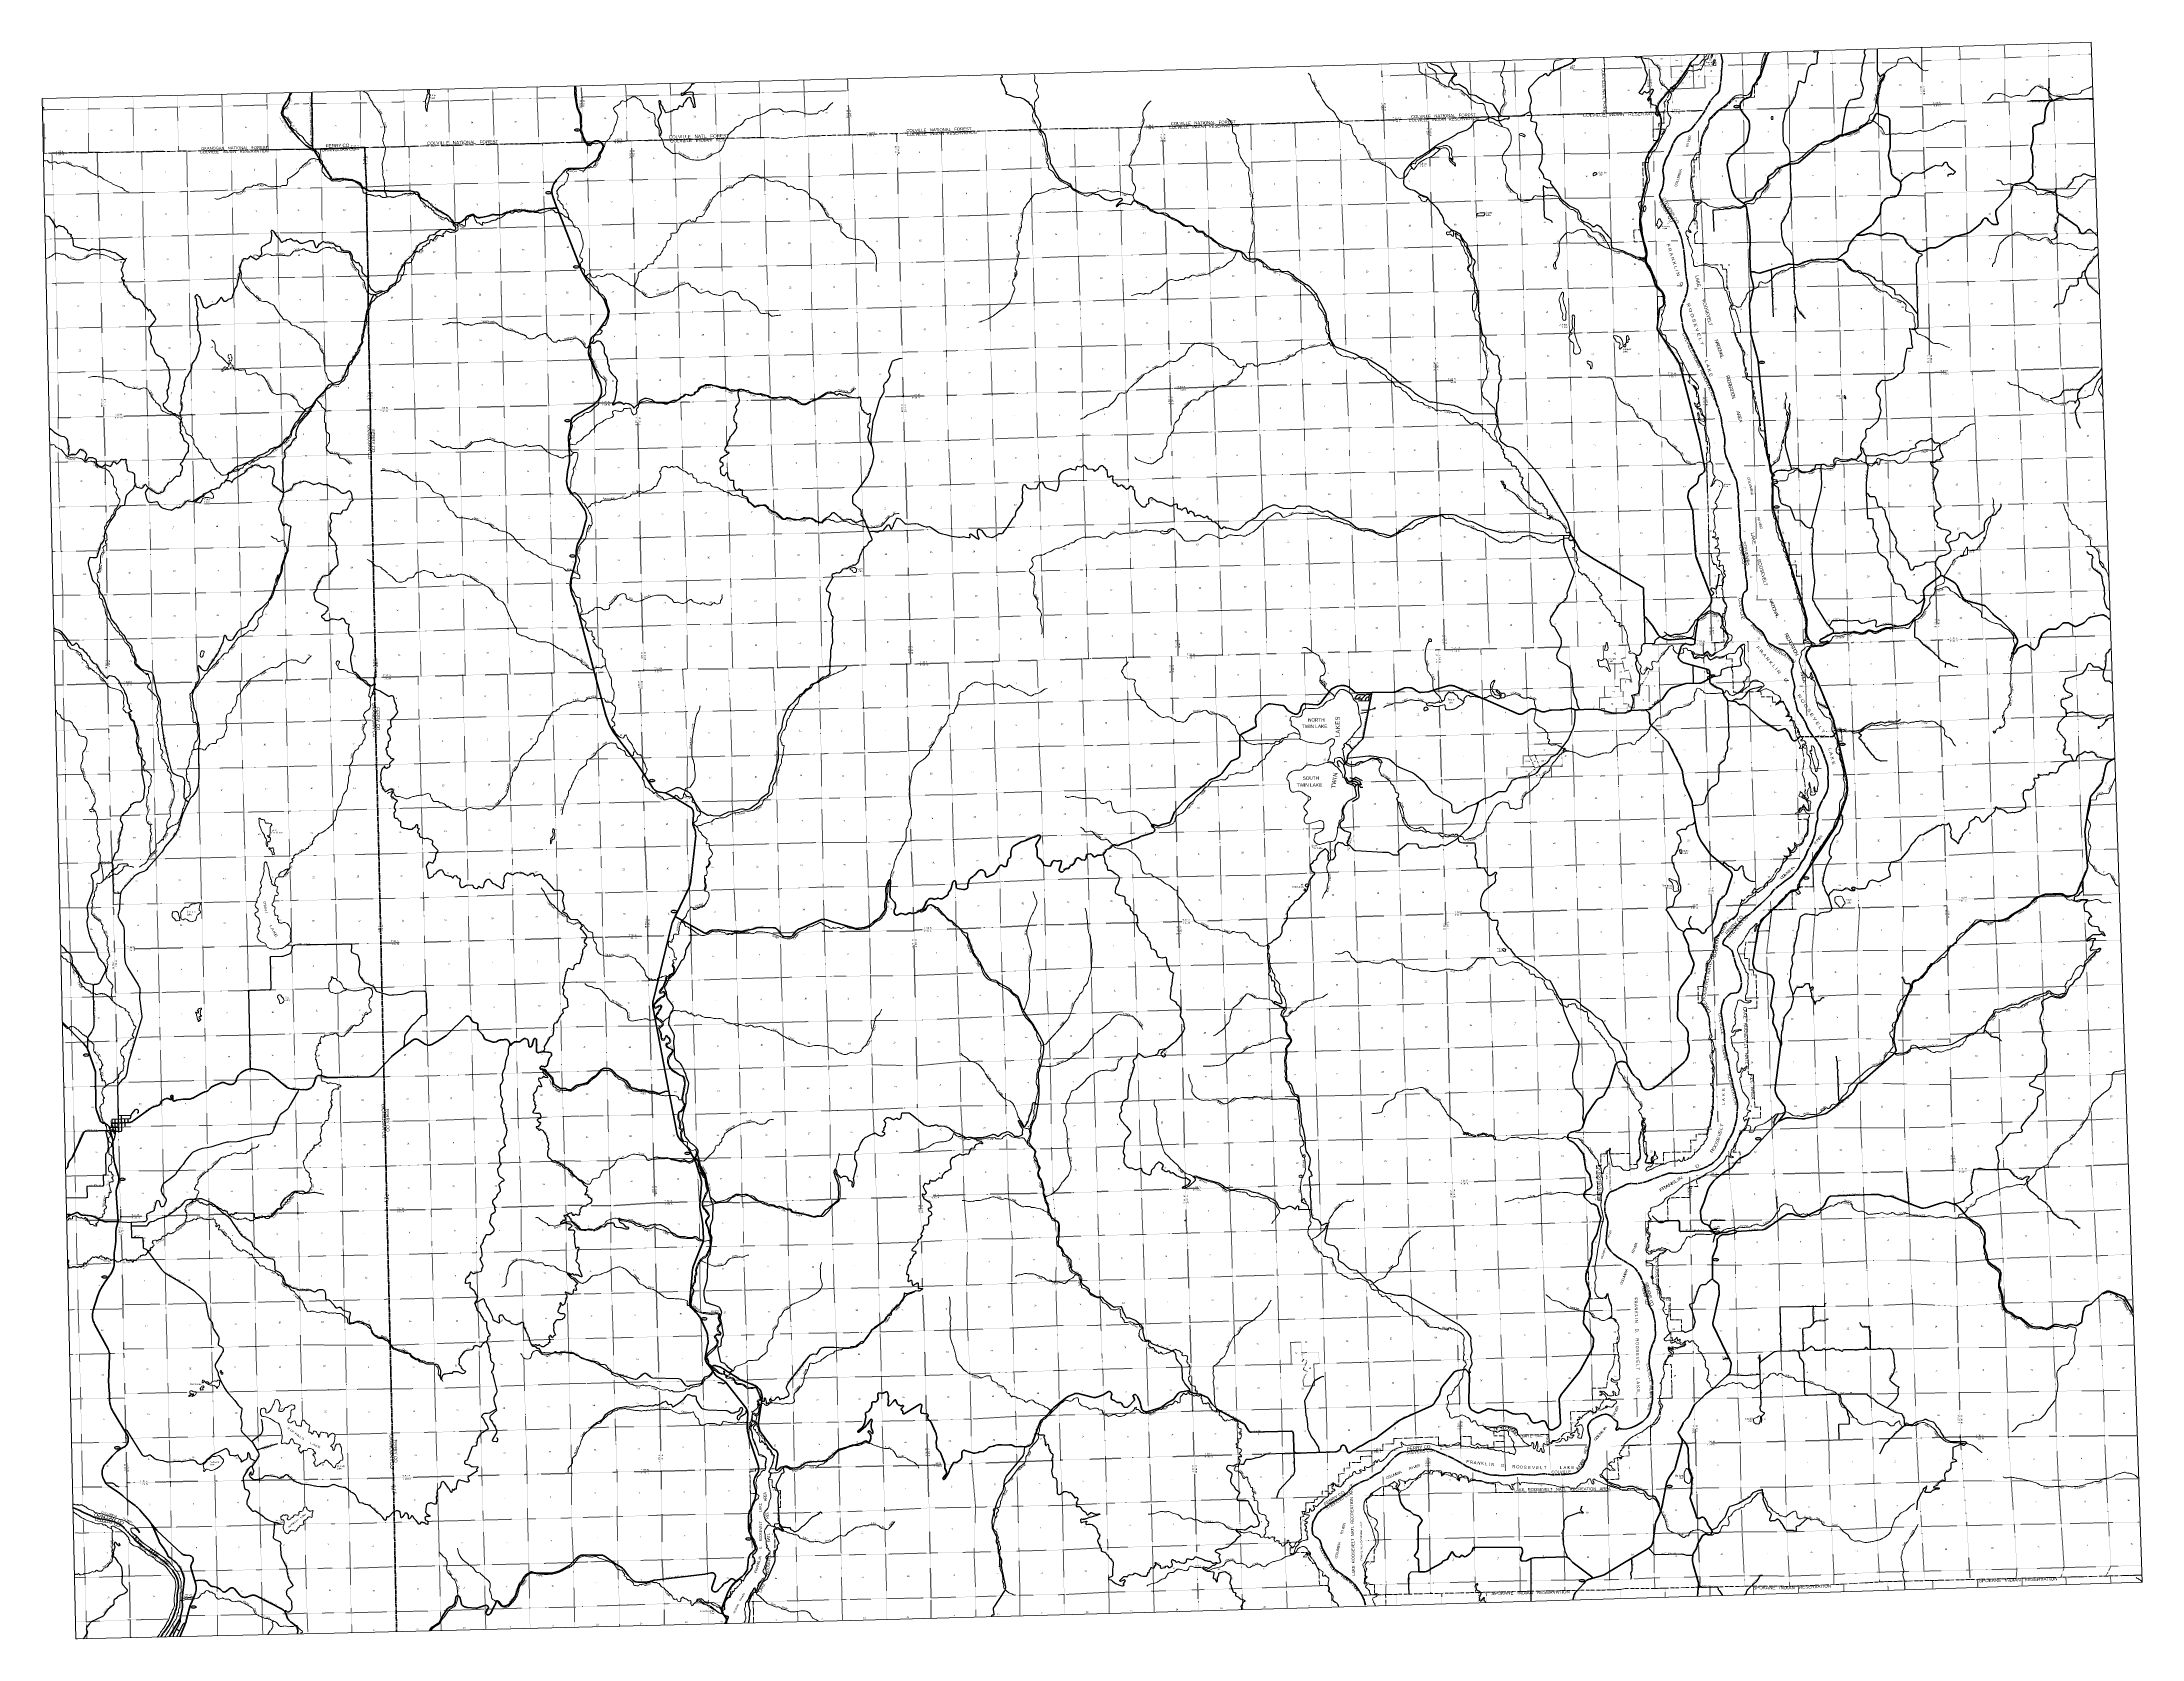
# Model space of a CAD drawing. Header units: feet. Extents: x 489137 to 739700, y 189004 to 379547.
import ezdxf
from ezdxf.enums import TextEntityAlignment as Align

# ---------------------------------------------------------------- set-up
doc = ezdxf.new("R2010")
doc.units = ezdxf.units.FT
doc.header["$LTSCALE"] = 80
doc.header["$PDMODE"] = 32
doc.header["$PDSIZE"] = 40
for name, pattern in [('DOT_DASHED', [7.7, 5, -1.2, 0.3, -1.2]), ('DOTTED', [1.5, 0.3, -1.2]), ('LONG_DASH_SHORT_DASH', [9.9, 6, -1.2, 1.5, -1.2]), ('LONG_DASHED', [7.5, 6, -1.5]), ('MEDIUM_DASHED', [4.5, 3, -1.5])]:
    doc.linetypes.add(name, pattern=pattern)
for name, color, linetype, lineweight in [('11', 7, 'LONG_DASH_SHORT_DASH', 60), ('17', 7, 'Continuous', 25), ('23', 7, 'Continuous', 70), ('26', 7, 'Continuous', 40), ('29', 7, 'Continuous', 25), ('31', 7, 'Continuous', 13), ('39', 7, 'Continuous', 13), ('4', 7, 'Continuous', 13), ('44', 7, 'DOT_DASHED', 13), ('59', 7, 'Continuous', 13), ('6', 7, 'DOTTED', 25), ('61', 7, 'Continuous', 13), ('7', 7, 'DOTTED', 13)]:
    doc.layers.add(name, color=color, linetype=linetype, lineweight=lineweight)
for name, color, linetype in [('12', 7, 'Continuous'), ('27', 7, 'Continuous'), ('30', 7, 'Continuous'), ('41', 7, 'Continuous'), ('42', 7, 'Continuous'), ('8', 7, 'Continuous')]:
    doc.layers.add(name, color=color, linetype=linetype)

msp = doc.modelspace()

# ---------------------------------------------------------------- linework, layer by layer
at = {"layer": '11'}
msp.add_line((529352.81, 281749.95), (530399.62, 235805.56), dxfattribs=at)
for points in [[(689457.16, 378135.35), (689574.87, 377623.73), (689636.39, 377271.77), (689489.72, 375298.56), (689338.63, 374121.13), (689279.95, 373816.66), (689202.79, 373602.62), (689056.44, 373413.1), (688847.4, 373230.09), (688557.34, 372982.42), (688163.8, 372447.33), (687830.05, 371861.22), (687537.79, 371308.48), (687131.24, 370730.64), (686779.39, 370220.84), (685906.05, 369132.33), (685718.61, 368972.08), (685507.38, 368873.86), (685206.95, 368793.59), (684887.26, 368678.5), (684629.43, 368510.42), (684314.62, 368284.35), (684031.36, 367929.8), (683737.25, 367370.94), (683211.68, 366091.19), (683058.88, 365838.89), (682850.29, 365482.17), (682716.8, 365107.13), (682558.94, 364582), (682541.78, 364153.32), (682624, 363702.9), (682661.72, 363257.43), (682592.33, 362742.6), (682483.33, 362121.73), (682284.55, 361619.82), (682146.79, 361331.53), (682156.25, 361121.69), (682253.66, 360863.55), (682681.2, 360082.44), (682831.38, 359811.49), (683249.8, 359149.33), (683438.4, 358796.53), (684018.81, 357952.59), (684169.93, 357645.31), (684663.3, 356423.46), (684933.45, 355333.38), (685074.24, 354332.96), (685100.29, 353871.03), (685133.66, 353437.56), (685181.95, 352895.39), (685308.15, 351522.93), (685437.97, 351025.22), (685501.12, 350531.9), (685464.17, 350088.59), (685356.15, 349508.15), (685135.18, 348850.13), (684860.66, 348235.21), (684724.54, 347805.57), (684671.57, 347357.81), (684683.18, 346986.42), (684744.91, 346626.39), (684985.72, 345266.9), (685127.46, 344946.25), (685264.64, 344696.18), (685444.92, 344353.26), (685874.77, 343404.55), (686139.17, 342849.62), (686455.27, 342166.72), (686695.62, 341683.91), (686961.6, 341223.96), (687168.04, 340804.94), (687471.42, 340145.95), (688203.93, 338566.51), (688390.11, 338151.03), (688575.37, 337693.09), (688741.19, 337050.85), (688950.22, 336375.35), (689223.19, 335644.9), (689430.53, 334878.46), (689508.98, 334417.85), (689577.73, 333864.07), (689800.07, 332829.34), (689868.24, 332489.35), (689917.21, 332134.21)], [(527646.82, 366956.86), (527102.09, 366949.46), (522368.89, 366791.46), (521431.26, 366753.59), (521342.11, 372202.11), (521326.86, 373554.23)], [(527646.82, 366956.86), (527849.66, 362251.86), (527925.65, 356902.05), (528050.36, 351645.48), (528077.96, 346236.74), (528078.76, 346190.26), (528193.71, 341014.63), (528313.02, 335671.96), (528434.47, 327715.85)], [(689917.21, 332134.21), (689926.31, 331716.9), (689898.56, 331170.89), (689941.15, 330634.87), (690054.98, 330151.25), (690471.1, 329152.77), (690722.81, 328493.14), (691111.18, 327627.19), (691258.99, 327306.05), (691346.21, 326987.31), (691380.83, 326598.49), (691477.35, 326007.38), (691557.8, 325639.99), (691529.76, 325255.54), (691549.15, 324078.72), (691601.55, 323779.24), (691627.33, 323343.73), (691667.48, 322597.62), (691713.96, 321916.3), (691754.58, 321077.3), (691737.23, 320745.64), (691763.75, 320433.34), (692170.59, 318424.87), (692231.13, 318198.31), (692291.79, 317875.76), (692375.9, 316487.03), (692417.96, 316213.49), (692446.98, 315938.31), (692549.27, 315282.73), (692574.13, 314881.53), (692606.03, 314518.89), (692574.31, 314271.66), (692472.75, 314071.01), (692279.11, 313918.36), (692163.55, 313788.02), (692115.56, 313621.13), (692076.45, 313424.18), (692003.07, 313074.85), (691994.4, 312569.76), (692073.25, 312111.45), (692197.33, 311470.6), (692401.02, 311021.72), (692593.21, 310776.5), (692851.39, 310553.25), (693287.28, 310173.25), (693491.29, 309938.44), (693719.39, 309708.33), (693993.43, 309495.61), (694290.08, 309267.34), (694461.62, 309039.74), (694664.35, 308701.91), (694945.22, 308083.46), (695110.22, 307873.86), (695289.68, 307727.24), (695675.54, 307557.93), (695942.45, 307385.41), (696327.49, 307171.65), (696791.61, 307018.59), (697060.26, 306856.21), (697286.02, 306638.15), (697562.92, 306318.47), (697866.5, 305906.63), (698065.05, 305348.56), (698025.28, 304949.65), (697898.41, 304639.27), (697875.89, 304349.88), (697915.39, 304080.34), (698202.79, 302991.54), (698257.73, 302597.21), (698211.75, 302204.19), (698154.82, 301994.65), (698123.93, 301791.87), (698158.69, 301548.46), (698557.23, 299925.48), (698681.73, 299646.12), (698869.02, 299433.08), (699046.82, 299197.56), (699605.96, 298283.71), (699718.4, 297927.29), (699853.72, 297545.23), (700102.88, 297206.63), (700402.37, 296796.69), (700696.75, 296427), (701333.47, 295478.9), (701505.3, 295089.75), (701707.17, 294558.02), (702056.82, 293555.72), (702166.33, 293233.54), (702228.14, 292883.83), (702255.94, 292222.2), (702216, 291754.63), (702237.6, 291399.79), (702272.99, 291057.43), (702238.63, 290682.91), (702141.35, 290171.38), (701919.31, 289723.12), (701375.25, 288716.87), (701211.96, 288334.83), (701077.94, 287989.92), (700996.57, 287713.08), (700996.09, 287505.06)], [(528434.47, 327715.85), (528960.59, 303748.52), (528785.33, 303738.9), (529352.81, 281749.95)], [(700898.16, 286479.83), (700814.58, 286200.29), (700701.06, 285158.32), (700654.47, 284977.03), (700482.94, 284415.97), (700272.89, 283922.35), (699747.48, 282945.83), (699657.39, 282674.25), (699462.23, 282219.49), (699269.3, 281944.59), (699016.21, 281657.63), (698894.12, 281376.94), (698799.4, 281123.39), (698638.08, 280869.71), (697966.01, 280058.14), (697710.3, 279851.9), (697348.17, 279628.09), (697119.96, 279444.96), (696866.07, 279244.85), (696373.49, 278873.39), (695822.71, 278429.35), (695604.21, 278196.03), (695400.1, 277892.49), (695194.35, 277639.39), (694215.35, 276706.79), (693914.51, 276460.71), (693642.02, 276211.51), (693369.28, 275907.77), (692974.99, 275555.65), (692481.16, 275222.53), (692164.18, 274975.93), (691334.73, 274096.95), (690751.15, 273423.28), (690415.79, 273058.93), (690009.6, 272637.74), (689802.95, 272350.27), (689721.17, 272133.5), (689697.73, 271985.28), (689746.74, 271843.44), (689917.52, 271743.93), (690124.13, 271659.71), (690315.65, 271542.68), (690709.02, 271177.65), (690827.51, 271009.78), (690896.64, 270807.99), (691190.14, 269664.04), (691249.91, 269439.72), (691366.6, 269203.11), (691748.65, 268253.93), (691843.65, 267877.23), (691905.52, 267277.26), (691873.61, 266892.42), (691777.8, 266610.55), (691639.19, 266341.44), (691521.03, 266188.14), (691324.22, 266094.91), (690964.59, 266042.88), (690655.04, 266002.57), (690513.64, 265943.45), (690310.8, 265787.41), (689864.23, 265304.32), (689770.42, 265085.14), (689587.88, 264614.63), (689514.28, 264208.24), (689494.47, 263823.79), (689536.25, 263469.61), (689831.89, 261576.29), (689877.34, 261109.11), (689893.28, 260556.13), (689920.84, 259831.83), (689997.08, 259286.86), (690066.5, 258951.76), (690301.21, 258064.47), (690353.63, 257817.7), (690578.17, 256497.79), (690705.6, 255930.24), (691105.31, 254312.99), (691192.69, 253984.53), (691255.86, 253655.29), (691355.07, 253335.29), (691432.9, 252927.73), (691440.43, 252447.21), (691320.71, 250974.76), (691234.6, 250642.71), (691030.47, 249904.85), (690772.86, 249197.59), (690495.41, 248728.04), (690262.96, 248365), (690119.08, 248071.48), (689929.78, 247560.35), (689717.69, 247191.9), (689173.62, 246416.79), (688397.06, 245714.96), (687897.5, 245434.17), (687287.63, 245131.64), (686534.38, 244893.16), (686113.66, 244857.33), (685453.47, 244674.38), (684717.81, 244577.87), (684136.17, 244524.71), (683675.69, 244594.66)], [(700996.09, 287505.06), (701000.41, 287117.44), (701015.39, 286859.36), (700985.38, 286699.01), (700898.16, 286479.83)], [(683675.69, 244594.66), (683244.23, 244578.69), (682794.92, 244428.82), (681185.08, 243839.42), (680629.83, 243595.22), (680041.72, 243430.76), (679382.94, 243328.65), (678638.73, 243371.24), (678391.75, 243330.93), (678136.92, 243221.69), (677791.96, 243028.73), (676606.21, 242456.08)], [(675677.11, 239724.35), (675817.99, 239331.11), (675898.01, 239126.49), (675938.35, 238967.21), (675960.25, 238819.57), (675965.94, 238709.34), (675959.7, 238554.07), (675852.01, 237475.46), (675794.54, 236920.92), (675750, 236483.78), (675757.98, 236286.34), (675793.54, 236148.45), (675832.85, 236033.96), (675958.02, 235779.25), (676074.55, 235600.55), (676429.24, 235152.06), (676549.27, 235027.51), (676664.85, 234925.2), (676837.35, 234820.48)], [(530399.62, 235805.56), (531060.74, 208270.41), (531444.35, 189879.3)], [(676837.35, 234820.48), (677188.9, 234517.76), (678673.46, 233643.68), (679009.73, 233426.99), (679226.77, 233216.34), (679583.63, 232752), (679859.94, 232282.9), (680327.27, 231125.74), (680431.13, 230685.07), (680560.26, 230154.41), (680705.39, 229686.88), (680761.39, 229347.56), (680836.44, 229041.19), (681083.07, 228496.37), (681280.89, 228139.68), (681410.32, 227718.06), (681532.7, 227148.8), (681613.61, 226612.45), (681627.5, 225970.84), (681640.62, 225292.86), (681525.68, 224642.81), (681284.93, 224131.82), (681083.01, 223547.45), (680994.39, 223130.51), (680924.03, 222651.59), (680880.09, 222226.07), (680905.49, 221778.68), (680985.72, 221321.06), (681089.84, 220813.77), (681275.48, 219751.98), (681291.75, 219158.91), (681296.8, 218422.1), (681294.76, 217715.33), (681249.43, 217271.59), (681081.17, 216528.86), (680960.64, 216042.17), (680809.85, 215732.13), (680641.35, 215467.93), (680392.87, 215182.82), (680134.05, 214964), (679818.66, 214747.28), (679440.87, 214526.41), (679097.43, 214363.25), (678707.56, 214200.52), (678243.77, 214075.65), (677809.18, 214040.62), (677578.49, 214061.01), (677464.66, 214097.12)], [(677464.66, 214097.12), (677340.85, 214163.49), (677321.69, 214168.96), (677304.69, 214158.47), (677235.06, 214049.62), (677201.66, 214017.73), (677098.34, 213961.15), (677026.07, 213933.21), (676976.09, 213933.62), (676946.05, 213957.68), (676935.99, 213999.13), (676974.95, 214123.29), (677102.25, 214409.29), (677119.42, 214475.89), (677137.89, 214729.13), (677137.2, 214800.6), (677126.09, 214880.67), (677089.63, 214945.79), (677052.74, 214976.31), (676880.81, 215061.21), (676662.71, 215220.79), (676461.5, 215476.73), (676389.79, 215542.35), (676056.96, 215756.97), (675973.49, 215797.46), (675810.24, 215841.48), (675723.55, 215845.93), (675643.62, 215840.98), (675240.87, 215747.31), (674886.17, 215592.38), (674116.62, 215196.13), (674070.95, 215170.93), (674010.94, 215119.78), (673925.9, 215017.39), (673705.49, 214670.34), (673624.18, 214505.93), (673590.84, 214405.84), (673576.08, 214313.65), (673618.16, 213806.21), (673700.57, 213519.84), (673781.2, 213225.36), (673826.46, 213080.29), (673848.69, 212946.84), (673842.19, 212837.5), (673822.01, 212582.09), (673814.28, 212529.98), (673778.36, 212072.9), (673755.33, 211959.34), (673658.66, 211655.93), (673565.46, 211154.91), (673490.33, 210656.4), (673444.17, 210527.03), (673333.74, 210335.3), (673195.22, 210100), (673103.19, 209842.66), (672977.57, 209568.82), (672897.37, 209455.01), (672751.1, 209296.28), (672523.95, 209081.36), (672267.61, 208909.8), (672130.53, 208834.49), (671974.94, 208785.56), (671658.11, 208707.6), (671312.57, 208656.56), (670859.72, 208629.43), (670118, 208617.39), (669317.89, 208601.74), (668498.76, 208692.54), (668207.4, 208694.37), (667904.51, 208670.37), (667416.11, 208578.72), (667229.91, 208563.27), (665836.79, 208628.41), (665669.03, 208636.55), (665317.68, 208660.75), (664666.65, 208576.49), (664059.78, 208494.21), (663566.17, 208484.07), (662804.67, 208532.04), (662245.26, 208563.28), (661917.06, 208600.96), (661458.84, 208711.48), (660532.87, 209009.98)], [(660532.87, 209009.98), (660171.11, 209126.6), (659129.95, 209594.83), (658295.29, 210107.01), (657345.49, 210626.16), (656456.14, 210999.62), (655903.65, 211220.76), (655219.67, 211531.17), (654933.22, 211603.49), (654605.62, 211643.68), (652483.92, 211440.35), (651491.39, 211304.92), (651321.28, 211258.76), (651136.79, 211167.57), (650870.92, 210987.38), (650379.98, 210578.5), (649659.11, 209802.13), (649288.13, 209430.81), (649087.85, 209158.98), (648925.18, 208994.63), (648836.27, 208927.91), (648740.76, 208873.07), (648556.2, 208803.36), (648336.4, 208690.56), (647924.93, 208398.87), (647310.42, 208010.86), (647189.23, 207955.98), (647028.68, 207916.44), (646832.74, 207885.64)], [(646832.74, 207885.64), (645884.67, 207392.13), (645594.38, 207219.1), (645473.61, 207140.23), (645418.76, 207095.4), (645324, 207001.83), (644876.71, 206497.73), (644745.96, 206365.83), (644513.32, 206179.6), (644233.42, 205988.13), (644097.9, 205898.2), (643893.12, 205771.17), (643172.78, 205338.18), (642363.29, 204812.06), (641896.16, 204497.07), (641780.48, 204411.22), (641673.19, 204313.9), (641440.92, 204081.98), (641385.14, 204021.44), (641333.99, 203959.75), (641302.23, 203916.53), (641244.07, 203828.46), (641201.68, 203758.84), (641152.66, 203673.47), (641047.4, 203474.65), (640952.14, 203286.08), (640908.46, 203196.63), (640858.67, 203088.03), (640784.13, 202909.64), (640758.21, 202828.91), (640735.81, 202727.31), (640710.27, 202542.18), (640687.38, 202232.67), (640693.43, 201923.99), (640708.6, 201817.6), (640745.76, 201626.82), (640764.51, 201539.51), (640782.92, 201481.4), (640806.81, 201430.76), (640837.7, 201389.51), (640893.58, 201335.31), (640991.79, 201251.04), (641053.69, 201206.9), (641272.55, 201073.99), (641366.11, 201013.79), (641437.09, 200960.35), (641495.21, 200906.31), (641532.19, 200862.6), (641559.29, 200822.09), (641602.49, 200742.2), (641630.17, 200682.93), (641679.34, 200558.06), (641748.2, 200345.75), (641804.81, 200153.93), (641860.01, 199980.35), (641947.27, 199740.23), (641998.22, 199629.35), (642265.4, 199172.44), (642416.48, 198913.63), (642611.14, 198605.88), (642676.66, 198488.6), (642879.93, 198080.69), (643114.44, 197691.17), (643331.77, 197410.77), (643487.45, 197260.51), (643971.05, 196887.58), (644889.92, 196278.91), (645371.47, 195893.94), (645724.05, 195542.56), (646032.27, 195151.59), (646388.59, 194626.84), (646573.33, 194320.81), (646765.47, 193920.65), (646891.6, 193636.52), (646942.06, 193494.65), (647069.65, 192928.41)], [(492838.37, 204663.29), (493367.54, 204452.79), (493654.62, 204321.19), (493997.52, 204154.73), (494492.96, 203922.84), (494922.51, 203724.46), (495242.54, 203588.47), (495537.76, 203480.31), (495746.4, 203415.87), (496005.94, 203351.43), (496344.22, 203284.15), (496786.29, 203212.83), (497124.36, 203158.24), (497369.37, 203103.4), (497787.35, 202968.56), (498194.06, 202803.4), (498390.39, 202695.88), (498717.92, 202476.17), (498853.8, 202356.25), (498959.52, 202241.61), (499813.98, 201280.23), (500127.02, 200943.1), (500307.14, 200759.84), (500596.3, 200494.86), (501023.86, 200151.4), (501897.95, 199514.67), (503322.75, 198537.67), (503607.47, 198322.48), (503773.9, 198176.1), (504042.87, 197908.17), (504496.58, 197431.23), (504694.26, 197200.55), (504879.09, 196948.3), (505089.21, 196574.39), (505217.3, 196308.09), (505291.45, 196113.46), (505331.18, 195969.15), (505371.92, 195743.73), (505425.8, 195271.5), (505430.44, 195163.39), (505422.85, 195069.38), (505399.88, 194954.74), (505349.1, 194778.01), (505328.79, 194695.2), (505307.3, 194530.23), (505280.84, 194246.1), (505269.98, 193768.02), (505256.72, 193393.91), (505242.07, 193184.5), (505228.35, 193054.98), (505203.43, 192906.1), (505178.23, 192791.76), (505127.16, 192598.18), (505044.4, 192313.75), (504995.11, 192163.5), (504904.64, 191907.69), (504747.79, 191530.15), (504548.7, 191117.16), (504462.44, 190953.46), (504201.01, 190528.84), (503934.38, 190137.83), (503602.85, 189706.43), (503283.88, 189229.62)]]:
    msp.add_lwpolyline(points, dxfattribs=at)
msp.add_spline([(676606.21, 242456.08), (676332.29, 242378.91), (676240.1, 242342.01), (676135.45, 242230.83), (675917.5, 241873.89), (675767.6, 241456.21), (675637.71, 241043.1), (675600.54, 240701.07), (675599.44, 240214.71), (675677.11, 239724.35)], degree=3, dxfattribs=at)
at = {"layer": '17'}
for centre in [(691334.38, 371847.17), (553003.15, 369046.69), (549568.51, 361558.72), (552873.01, 352717.59), (694343.49, 341328.47), (551847.28, 334370.08), (696091.97, 324073.11), (552438.35, 318231.04), (703958.47, 295751.06), (561916.85, 291422.3), (699632.62, 279787.7), (564538.24, 275802.38), (494413.2, 258671.24), (693914.52, 248685.38), (566144.87, 246952.73), (498725.31, 243855.59), (688850.4, 234253.82), (496595.48, 232201.22), (568144.75, 227207.46), (498122.59, 211812.97), (683319.89, 207209.73), (573434.73, 200947.44), (672888.56, 195959.07), (507206.48, 192821.45)]:
    msp.add_ellipse(centre, major_axis=(309.24, -1), ratio=0.500121, dxfattribs=at)
at = {"layer": '23'}
for p, q in [((550537.01, 359882.19), (550629.3, 359628.12)), ((696695.19, 251234.42), (696273.27, 250766.93)), ((688351.88, 237871.74), (688562.79, 237581.48)), ((688562.79, 237581.48), (688713.6, 237373.93))]:
    msp.add_line(p, q, dxfattribs=at)
for points in [[(690765.69, 361919.91), (690722.95, 362062.03), (690248.15, 364516.55), (690232.91, 364650.19), (690216, 364840.57), (690216, 364967.49), (690232.91, 365107.1), (690270.97, 365280.56), (690351.3, 365500.56), (690422.25, 365662.24), (690482.37, 365762.86), (690537.34, 365834.79), (690679.83, 365995.95), (690904.63, 366193.5), (692350.55, 367443.85), (692471.71, 367588.43), (692535.13, 367702.66), (692623.07, 367979.94), (692839.56, 368959.17), (692856.47, 369090.33), (692869.15, 369238.41), (692856.72, 369708.88), (692817.93, 370039.19), (692799.39, 370120.51), (692769.79, 370200.89), (692676.63, 370356.83), (691951.36, 371265.8), (691869.2, 371398.18), (691799.11, 371538.72), (691763.5, 371673.18), (691751.71, 371812.25), (691750.82, 371982.02), (691773.96, 372121.88), (691801.55, 372231.63), (691848.06, 372320.48), (691924.17, 372451.63), (692025.64, 372570.09), (692157.22, 372664.79), (692321.61, 372747.78), (692465.37, 372807.01), (692901.39, 372976.38), (692953.72, 373007.97), (692991.77, 373037.59), (693036.33, 373139.35), (693115.85, 373418.09), (693210.57, 374123.44), (693228.54, 374184.11), (693260.26, 374253.91), (693353.71, 374359.34), (694118.57, 375324.29), (694186.22, 375430.05), (694207.36, 375497.75), (694257.79, 375662.74), (694317.12, 375864.21), (694879.31, 377678.17), (694907.12, 377763.3), (694947.27, 377866), (694989.72, 377962.13), (695165.01, 378313.23)], [(552701.57, 374312.49), (552703.18, 373583.51), (552721.49, 373341.97), (552758.45, 373043.67), (552950.79, 371853.16), (552985.59, 371728.25), (553025.91, 371618.92), (553285.93, 371050.51), (553322.75, 370956.06), (553355.53, 370838.92), (553367.71, 370753.64), (553377.44, 370661.18), (553412.9, 368934.93), (553423.92, 368849.39), (553440.78, 368795.04), (553531.93, 368572.64), (554050.31, 367569.1), (554075.78, 367531.79), (554109.49, 367498.05), (554145.08, 367469.94), (554187, 367445.69), (554236.86, 367426.83), (554289.31, 367411.84), (554353, 367406.21), (554396.12, 367405.13), (554441.03, 367406.21), (554489.73, 367415.58), (554549.67, 367430.58), (554598.81, 367451.25), (554675.17, 367492.43), (554839.24, 367593.39), (554971.12, 367683.6), (555019.75, 367711.62), (555067.59, 367731.39), (555120.04, 367742.64), (555233.37, 367758.57), (555392.58, 367766.06), (555472.18, 367761.38), (555530.25, 367752.01), (555618.29, 367729.52), (555710.98, 367690.72), (555796.23, 367641.43), (555932.03, 367535.53), (556014.45, 367447.44), (556050.04, 367393.09), (556072.05, 367339.3), (556108.11, 367209.41), (556120.29, 367133.51), (556125.91, 367004.18), (556120.29, 366925.47), (556109.05, 366869.24), (556096.21, 366828.88), (556078.14, 366783.96), (556065.03, 366759.59), (556042.66, 366720.3), (555419.76, 365654.25), (555380.42, 365598.5), (555322.36, 365531.03), (555198.73, 365418.57), (555030.24, 365279.63), (554122.64, 364579.86), (554081.43, 364553.62), (554042.09, 364538.63), (554006.5, 364531.13), (553954.06, 364519.89), (553759.22, 364502.35), (552085.64, 364447.73), (552001.35, 364442.11), (551915.5, 364428.09), (551838.39, 364408.37), (551774.7, 364384.01), (551664.14, 364315.94), (551568.66, 364241.57), (551488.56, 364165.54), (551361.4, 364016.49), (550543.6, 363088.63)], [(550543.6, 363088.63), (550210.38, 362617.92), (550175.17, 362557.48), (550154.31, 362521.43), (550138.98, 362476.86), (550080.62, 362295.7), (549997.87, 362034.74), (549983.38, 361964.16), (549977.01, 361894.33), (549980.64, 361735.84), (550001.95, 361429.31), (550015.89, 361360.21), (550040.54, 361265.34), (550055.71, 361214.11), (550083.66, 361130.27), (550537.01, 359882.19)], [(692181.09, 360266.99), (692076.17, 360342.64), (691389.64, 360844.54), (691304.74, 360925.04), (691215.55, 361026.01), (691013, 361322.73), (690915.75, 361504.65), (690826.64, 361717.19), (690765.69, 361919.91)], [(550537.01, 359882.19), (550588.22, 359741.2), (550629.3, 359628.12)], [(550629.31, 359628.11), (553342, 352676.61), (553434.83, 352459.03), (553721.58, 351873.2), (553885.7, 351579.05), (554123.67, 351205.77), (554268.3, 351013.89), (554454.29, 350786.82), (556073.19, 348980.02), (556176.53, 348848.25), (556237.09, 348748.29), (556332.28, 348518.65), (556612.98, 347744.31), (556661.38, 347568.36), (556684.15, 347433.18), (556689.46, 347282.29), (556664.63, 347010.89), (556635.45, 346878.4), (556620.47, 346822.17), (556589.35, 346738.06), (556486.29, 346521.01), (556376.33, 346334.07), (555447.28, 345018.98), (555302.36, 344855.3), (555138.84, 344694.89), (554779.2, 344353.78), (554719.26, 344282.55), (554648.08, 344166.35), (554610.62, 344087.63), (554573.84, 343957.98), (554527.38, 343738.49), (554346.52, 342646.32), (554342.77, 342492.63), (554354.35, 342396.25), (554372.74, 342278.97), (554391.47, 342200.25), (554475.11, 341971.38), (555759.15, 338759.19), (555844.23, 338456.55), (555899.71, 338128.83), (555903.09, 338000.02), (555896.34, 337811.56), (555876.87, 337625.17), (555844.93, 337478.8), (555786.96, 337295.3), (555727.94, 337180.56), (555532.54, 336870), (555431.06, 336729.27), (555351.22, 336634.58), (555119.34, 336401.77), (554864.71, 336188.53), (554674.39, 336059.93), (552754.39, 334999.33), (552664.48, 334939.36), (552574.62, 334871.39), (552484.66, 334781.92), (552374.15, 334637.61), (552317.96, 334517.65), (552279.3, 334376.19), (552254.27, 334075.33), (552244.47, 333734.81), (552237.42, 333623.64), (552214.94, 333499.94), (552167.92, 333288.21), (552081.43, 332982.75), (551975.67, 332496.94), (551958.33, 332366.01), (551953.91, 332187.24), (552067.29, 330198.55), (552078.53, 329790.79), (552065.11, 329444.03), (552042.63, 329267.85), (552002.09, 329047.23), (551852.25, 328283.94)], [(692988.68, 352114.07), (692984.87, 352113.87), (692898.03, 353975.97), (692917.54, 354313.81), (692950, 356102.34), (692918.99, 356990.37), (692863.53, 357498.02), (692514.09, 359783.99), (692480.16, 359896.98), (692431.88, 360000.09), (692385.27, 360084.04), (692349.09, 360125.44), (692246.73, 360219.66), (692181.09, 360266.99)], [(694816.67, 332286.59), (693909.24, 341404.52), (693900.78, 341489.13), (693881.46, 341587.64), (693813.44, 341878.83), (693720.39, 342280.5), (693101.69, 344450.62), (693067.84, 344586.02), (693040.13, 344725.82), (693021.57, 344975.84), (692856.99, 348147.18), (692867.01, 348294.24), (692883.92, 348387.32), (692970.54, 348747.96), (693317.31, 349984.42), (693334.22, 350115.57), (693338.45, 350255.18), (693329.99, 350373.64), (693294.59, 350568.06), (693036.13, 351725.36), (693008.79, 351873.89), (692984.87, 352113.87)], [(694816.67, 332286.59), (694972.01, 330601.1), (695000.91, 330426.19), (695472.43, 328413.41), (695534.27, 328138.42), (695606.99, 327833.42), (695630.41, 327672.36), (695670.17, 327109.14), (695647.33, 324441.83), (695669.98, 324123.37), (695721.5, 323781.45), (695801.09, 323446.35), (699374.63, 311825.99), (699440.84, 311613.71), (699647.02, 310845.83), (699692.97, 310627.8), (699705.67, 310463.72), (699660.29, 309143.79), (699670.52, 308991.57), (699696.3, 308853.96), (699735.84, 308697.41), (699786.9, 308559.55), (699842, 308468.63), (700007.46, 308234.31), (700179.1, 308002.67), (700218.66, 307940.58), (700244.17, 307890.53), (700267.65, 307830.28), (700286.5, 307759.2), (700292.15, 307687.28), (700290.11, 307605.57), (700269.69, 307511.61), (700247.24, 307452.37), (700222.74, 307399.26), (700222.27, 307398.56)], [(551852.25, 328283.94), (551755.55, 327484.81), (551733.73, 327233.68), (551730.71, 327119.63), (551740.18, 326981.26), (551763.96, 326836.22), (551787.11, 326723.84), (551854.29, 326462.9), (551879.78, 326380.7), (551915.34, 326283.18), (551947.44, 326205.15), (551961.21, 326173.02), (552004.78, 326090.41), (552030.01, 326049.1), (552078.17, 325971.08), (552167.6, 325842.57), (552206.59, 325789.78), (552254.25, 325729.69), (552316.68, 325656.69), (552976.74, 325004.86), (553037.96, 324944.15), (553123.98, 324847.03), (553230.61, 324714.67), (553308.59, 324602.22), (553857.1, 323785.03), (553903.74, 323703.8), (553933.55, 323634.96), (553991.94, 323481.39), (554041.34, 323320.57), (554057.4, 323244.84), (554070.9, 323154.07), (554094.09, 322974.05), (554097.71, 322815.3), (554091.8, 322657.37), (554063.64, 322491.11), (553998.98, 322259.07), (553582.65, 320757.25), (553513.75, 320567.3), (553431.21, 320403.5), (553035.74, 319619.32), (552977.19, 319458.39), (552931.32, 319274.8), (552914.31, 319082.71), (552881.12, 318803), (552846.47, 317780.88), (552817.56, 317580.87), (552749.43, 317326.52), (552244.41, 315462.47), (552182.22, 315133.51), (552164.89, 314785.51), (552179.67, 314444.4), (552229.32, 314158.76), (552296.51, 313897.82), (552359.45, 313723.66), (552935.89, 312298.57), (552972.59, 312165.47), (553045.98, 311876.32), (553068.91, 311775.35), (553084.98, 311690.44), (553112.5, 311557.34), (553175.53, 311309.97), (553224.16, 311143.52), (556423.85, 299203.74), (556483.44, 299003.22), (556591.62, 298667.33), (556802.62, 298116.57), (557031.96, 297675.97), (557169.56, 297446.49), (557370.45, 297128.87), (560183.44, 293372.81), (560285.92, 293229.98), (560396.83, 293073.23), (562074.55, 290487.94), (562230.22, 290316.19), (562336.65, 290238.46), (562465.08, 290160.43), (562651.55, 290088.7), (562795.33, 290045.69), (562841.18, 290037.46), (562921.44, 290024.99), (563451.73, 289953.9), (563511.83, 289944.15), (563557.47, 289932.24), (563607.07, 289916.35), (563662.25, 289894.24), (563922.26, 289774.16), (564081.94, 289685.41), (566546, 288213.68), (566662.04, 288118.05), (566726.17, 288030.44), (566790.47, 287929.88), (566828.14, 287829), (566850.1, 287737.11), (566865.86, 287615.79), (566870.51, 287434.05), (566823.57, 286757)], [(700222.27, 307398.56), (700180.8, 307336.3), (700027.8, 307172.63), (699830.65, 306924.97), (699759.33, 306819.12), (699726.66, 306745.58), (699698.56, 306658.87), (699669.5, 306537.22), (699640.92, 306349.29), (699645, 306230.81), (699657.25, 306087.82), (699691.58, 305939.76), (699738.91, 305810.01), (700684.15, 303983.46), (700779.13, 303751.77), (700908.2, 303452.34), (702854.11, 298745.04), (702917.5, 298556.26), (702947.16, 298434.53), (703244.2, 297104.98)], [(703244.2, 297104.98), (704388.98, 291980.93), (704433.67, 291743.84), (704483.24, 291474.57), (704513.96, 291156.32), (704534.69, 290833.77), (704553.33, 290589.92), (704549.13, 290369.69), (704509.86, 289878.73), (704477.2, 289715.31), (704393.64, 289319.41), (703422.42, 286559.28)], [(566823.57, 286757), (566799.77, 286413.8), (566809.22, 286201.88), (566834.06, 286087.14), (566871.29, 285983.24), (566944.57, 285799.24), (567066.38, 285452.84), (567097.81, 285300.02), (567103.33, 285269.92), (567127.31, 285042.2), (567130.5, 284838.2), (566920.42, 282672.96)], [(703422.42, 286559.28), (703191.9, 286030.73), (703095.74, 285821.58), (703061.26, 285754.56), (698933.75, 279410.7), (698893.85, 279338.51), (698856.32, 279246.59), (698826.69, 279102.21), (698792.48, 278788), (698774.24, 278699.32), (698741.33, 278622.72), (698718.25, 278574.54), (698677.94, 278523.71), (698629.17, 278477.77), (698577.78, 278437.64), (698305.96, 278281.71), (698274.15, 278270.23), (698253.79, 278262.59), (698209.25, 278251.13), (698162.24, 278242.4), (697971.47, 278211.99), (697930.57, 278201.47), (697874.58, 278181.1), (697782.4, 278129.12), (697676.07, 278058.87), (697595.42, 277981.67), (697447.89, 277818.71)], [(566920.42, 282672.96), (566507.65, 279194.91), (566488.67, 279094.48), (566477.62, 279039.28), (566443.51, 278928.87), (566345.82, 278681.02), (564683.45, 275195.22)], [(697447.89, 277818.71), (696630.83, 276916.21), (696509.81, 276789.07), (696382.34, 276673.85), (694488.41, 274887.48), (694338.3, 274703.79), (694261.95, 274586.64), (694190.69, 274464.41), (694099.07, 274270.87), (693974.04, 273943.64), (693901.19, 273700.9), (693873.38, 273562.64), (693268.89, 269799.94), (693261.76, 269684.51), (693279.1, 269547.77), (693329.31, 269306.99), (693373.74, 269190.47), (693427.06, 269094), (693506.08, 268971.47), (693605.86, 268871.52), (693735.13, 268777.93), (693828.36, 268733.27), (694083.95, 268632.46), (695219.37, 268291.43), (695310.49, 268250.79), (695356.3, 268220.23), (695442.83, 268159.11), (695586.96, 267974.05), (695676.98, 267792.41), (695738.06, 267634.52), (695789.78, 267447.32), (695804.23, 267318.74), (695799.66, 267205.23), (695410.38, 264647.39), (695414.84, 264555.71), (695440.29, 264438.57), (695487.54, 264322.63), (695644.13, 263976.21), (695702.91, 263782.17), (695750.78, 263557.46), (695758.28, 263444.59), (695744.15, 263258.29), (695687.17, 262961.52), (695661.41, 262698.08), (695664.25, 262569.39), (695689.57, 262452.55), (695760.65, 262252.84), (696015.11, 261752.02), (696103.43, 261518.53), (696140.17, 261410.7), (696163.08, 261265.55), (696174.16, 261143.07), (696219.55, 260926.37), (696275.06, 260751.14), (696448.78, 260394.43), (696486.29, 260305.49), (696516.83, 260203.62), (696548.46, 259997.69), (696577.91, 259755.43), (696580.09, 259645.2), (695925.79, 254743.61), (695913.65, 254613.92), (695923.83, 254501.87), (695959.46, 254262.49), (696000.18, 254119.88), (696030.72, 254038.39), (696118.22, 253852.94), (696228.14, 253638.33), (696330.11, 253482.04), (696473.12, 253304.86), (697021.76, 252633.77), (697071.63, 252523.18), (697102.02, 252400.02), (697126.69, 252075.59), (697122.53, 251927.29), (697091.99, 251789.77), (697041.09, 251677.72), (697010.55, 251616.6), (696861.39, 251418.58), (696695.19, 251234.42)], [(564683.45, 275195.22), (564446.66, 274698.7), (564343.98, 274437.13), (564234.49, 274116.62), (562052.92, 265145.49), (562034.79, 265020.02), (562018.74, 264835.33), (562010.71, 264670.72), (562022.75, 264478), (562092.41, 264040.01), (563943.6, 254379.21)], [(494559.83, 259400.97), (494471.14, 259567.4), (494297.59, 259824.2), (494104.48, 260054.64), (491562.56, 262622.46)], [(497187.37, 250019.1), (497167.76, 250070.34), (497133.8, 250137.14), (497093.05, 250200.03), (497045.94, 250258.31), (496993.01, 250311.35), (496934.81, 250358.57), (496872, 250399.44), (496805.27, 250433.53), (496735.33, 250460.45), (496403.56, 250562.54), (496385.77, 250567.18), (496340.84, 250582.44), (496297.76, 250602.32), (496256.99, 250626.6), (496218.98, 250655), (496184.15, 250687.22), (496152.88, 250722.9), (496125.51, 250761.66), (495666.96, 251990.72), (495637.71, 252080.84), (495587.51, 252265.02), (495556.83, 252453.43), (495546.02, 252644.02), (495546.01, 252655.95), (495524.64, 256527.56), (495513.56, 256671.28), (495487.52, 256813.05), (495459.18, 256914.56), (494733.28, 259006.59), (494616.91, 259293.86), (494559.83, 259400.97)], [(563943.6, 254379.21), (564931.19, 249225.26), (564985.98, 249058.5), (565055.31, 248920.09), (565158.52, 248753.37), (565232.83, 248648.88), (565390.4, 248437.63), (566258.03, 247474.74), (566411.26, 247273.46), (566504.72, 247125.3), (566566.26, 247013.67), (566948.88, 246292.35), (567073.56, 246035.67), (567140.7, 245854.57), (567745.14, 243958.03), (567798.23, 243735.5), (567813.81, 243635.29), (567826.3, 243540.47), (567833.87, 243410.45), (567836.44, 243272.18), (567668.53, 241227.31), (567641.68, 240848.83), (567639.24, 240529.68), (567661.33, 240234.6), (567689.42, 240069.98), (567769.67, 239680.53), (567954.39, 238707.66), (567981.42, 238413.64), (568075.15, 236731.18)], [(696273.27, 250766.93), (692814.45, 246934.5), (692724.12, 246856.84), (692577.79, 246763.22), (691654.62, 246286.94), (691561.68, 246230.6), (691469.27, 246151.66), (691342.92, 246002.13), (690743.95, 245239.38), (690615.96, 245140.3), (690473.27, 245058.93), (690175.39, 244907.89), (690088.12, 244852.91), (689993.61, 244786.87), (689822.24, 244656.08), (688890.61, 243943.18), (688639.65, 243714.88), (688436.05, 243457.81), (688129.26, 243021.66), (688085.2, 242950.62), (688012.81, 242815.89), (687904.71, 242539.68), (687415.71, 241063.38), (687350.98, 240891.72), (687103.61, 240293.75), (687072.28, 240201.83), (687031.72, 240070.42)], [(497273.92, 249681.55), (497219.47, 249898.45), (497213.87, 249927.95), (497194.55, 250000.35), (497187.37, 250019.1)], [(498210.46, 238802.46), (498212.54, 238821.53), (498212.8, 238882.7), (498212.01, 238895.87), (497990.17, 242144.62), (497985.87, 242325.51), (498000.49, 242505.85), (498033.89, 242683.68), (498034.33, 242685.48), (498247.35, 243431.75), (498284.37, 243584.51), (498305.22, 243740.3), (498309.67, 243897.42), (498297.67, 244054.14), (498269.35, 244208.75), (498262.08, 244238.02), (497819.43, 245650.4), (497738, 245981.4), (497691.61, 246319.11), (497682.39, 246470.52), (497604.45, 248137.29), (497601.8, 248209.71), (497577.65, 248437.96), (497529.78, 248662.43), (497273.92, 249681.55)], [(497744.05, 235054.82), (497872.19, 235762.48), (497877.86, 235793.77), (497881.34, 235812.48), (497925.72, 236118.71), (497938.05, 236433.01), (497930.69, 237461.36), (497937.09, 237639.04), (497970.8, 237914.18), (497984.2, 237968.26), (498192.94, 238700.95), (498205.9, 238760.73), (498210.46, 238802.46)], [(687031.72, 240070.42), (687021.09, 239942.69), (687024.87, 239836.68), (687103.17, 239110.57), (687121.36, 239024.59), (687134.47, 238982.39), (687146.98, 238950.54), (687178.12, 238884.51), (687224.91, 238795.7), (687279.99, 238708.44), (687310.54, 238668.71), (687361.67, 238615.2), (687420.27, 238570.17), (687462.9, 238544.99), (687511.08, 238521.06), (687548.02, 238505.85), (687592.44, 238491.25), (687859.26, 238417.57), (687891.98, 238405.71), (687923.5, 238392.33), (687961.34, 238365.83), (687995.39, 238335.54), (688034.83, 238298.38), (688180.57, 238107.5), (688351.88, 237871.74)], [(568075.15, 236731.18), (568037.33, 236516.17), (568013.34, 236416.12), (567983.25, 236310.15), (567907.03, 236095.34), (567606.28, 235346.34)], [(690873.6, 237387.25), (690375.66, 237281.9), (690143.98, 237271.98), (689700.64, 237256.84), (689648.25, 237251.18), (689604.4, 237238.57), (689554.27, 237218.69), (689510.76, 237190.3), (689429.41, 237129.72), (689381.45, 237092.49), (689043.59, 236765.97), (689024.56, 236732.19), (689015.1, 236698.12), (689007.53, 236652.69), (689008.33, 236617.37), (689022.32, 236385.64), (688985.74, 235980.56), (688958.35, 235872.77), (688922.6, 235762.36), (688500.52, 234661.25), (688470.03, 234543.5), (688455.12, 234430.31), (688452.67, 234284.46), (688453.65, 234019.99), (688443, 232032.79), (688456.07, 231968.47), (688486.34, 231902.21), (688533.64, 231839.74), (688594.57, 231789.61), (689080.84, 231434.69), (689119.17, 231397.73), (689143.77, 231359.87), (689158.9, 231323.9), (689175.93, 231267.11), (689190.64, 231173.93), (689239.04, 230113.51), (689234.59, 230055.59), (689210.52, 229944.95), (688493.94, 226732.45), (688490.15, 226645.37), (688499.61, 226567.76), (688522.31, 226488.25), (688548.28, 226423.17), (690577.71, 222185.63), (690645.98, 222018.36), (690666.71, 221944.12), (690675.22, 221893.95), (690679, 221814.45), (690676.36, 221779.11), (690572.16, 220992.13), (690544.69, 220884.98), (690503.07, 220778.98), (690487.94, 220741.12), (690442.53, 220667.29), (690389.56, 220604.82), (690160.66, 220400.61), (689349.23, 219704.57), (689240.25, 219587.78), (688776.86, 219097.46), (688639.67, 218979.7), (687617.25, 218199.73), (687408.12, 218002.79), (686966.5, 217583.89), (686445.79, 217117.86), (686375.07, 217030.83), (686314.69, 216939.74), (686196.93, 216725.73), (685679.82, 215615.82), (685647.72, 215560.11), (685604.15, 215500.35), (685535.12, 215431.07), (685448.95, 215345.19)], [(688713.6, 237373.93), (688761.58, 237326.58), (688776.01, 237315.07), (688794.69, 237304.82), (688810.52, 237297.81), (688836.31, 237291.57), (688862.8, 237287.78), (688876.67, 237288.02), (688889.29, 237289.67), (688924.28, 237300.08), (689012.26, 237325.64), (689418.64, 237479.41), (689491.84, 237498.85), (689556.22, 237509.02), (689651.37, 237517.65), (690074.55, 237532.09), (690128.44, 237539.55), (690158.71, 237549.01), (690374.07, 237623.08), (690439.65, 237644.61), (691004.08, 237783.91), (691080.03, 237791.32), (691110.3, 237787.54), (691140.57, 237781.86), (691201.11, 237753.46), (691248.41, 237725.07), (691263.44, 237711.96), (691287.92, 237684.57), (691302.98, 237664.32), (691318.41, 237641.78), (691324.11, 237620.38)], [(691324.11, 237620.38), (691325.97, 237613.38), (691323.34, 237592.9), (691311.86, 237565.81), (691293.81, 237539.55), (691277.16, 237521.4), (691255.97, 237501.69), (691229.55, 237483.45), (691193.54, 237465.73), (691128.74, 237442.9), (691126.79, 237440.81), (690873.6, 237387.25)], [(499429.54, 212707.77), (499433.98, 212821.41), (499426.53, 212934.89), (499407.25, 213046.96), (499376.36, 213156.41), (499334.2, 213262.02), (499281.23, 213362.66), (499254.98, 213404.56), (497617.46, 216109.24), (497537.27, 216257.25), (497400.59, 216545.61), (497294.81, 216846.68), (497221.07, 217157.16), (497180.2, 217473.64), (497172, 217767.14), (497177.06, 218283.09), (497123.58, 219062.03), (497092.85, 219317.64), (497081.65, 219675.67), (497197.21, 222736.24), (497201.95, 222893.24), (497190.26, 223049.88), (497162.25, 223204.43), (497118.24, 223355.21), (497058.72, 223500.57), (497036.74, 223545.19), (497018.68, 223582.25), (495416.83, 226578.19), (495342.42, 226723.52), (495260.23, 226928.07), (495199.88, 227140.08), (495162.01, 227357.24), (495147.05, 227577.17), (495155.17, 227797.46), (495186.26, 228015.69), (495240, 228229.48), (495775.16, 229862.5), (496012.88, 230485.58), (496314.42, 231080.4), (496665.65, 231625.42), (497331.58, 232575.37), (497453.79, 232765.01), (497555.5, 232966.39), (497635.61, 233177.3), (497693.23, 233395.42), (497727.74, 233618.38), (497734.4, 233698.97), (497744.05, 235054.82)], [(567606.28, 235346.34), (566881.23, 233540.6), (566803.43, 233285.41), (566748.02, 233010.29), (566716.43, 232767.74), (566693.25, 232493), (566413.47, 228982.12), (566425.41, 228871.82), (566457.41, 228755.75), (566489.41, 228687.71), (566561.12, 228566.04), (566597.41, 228515.61), (566613.4, 228491.6), (566653.4, 228451.58), (567007.26, 228117.38)], [(567007.26, 228117.38), (567227.24, 227911.72), (567417.06, 227691.89), (567598.93, 227461.89), (567647.36, 227388.97), (567703.64, 227285.49), (568410.33, 225691.14), (568497.37, 225472.15), (568533.32, 225325.79), (568554.72, 225204.39), (568614.81, 224504.75), (568613.32, 224401.27), (568603.03, 224292.71), (568560.97, 224086.36), (568254.35, 222591.25), (568250.35, 222499.2), (568258.35, 222441.17), (568282.01, 222333.36), (568333.35, 222180.01), (568395.86, 222058.17), (568477.34, 221927.87), (568934.42, 221302.55)], [(568934.42, 221302.55), (569554.03, 220454.88), (569632.29, 220375.98), (569690.46, 220325.27), (569903.55, 220188.46), (570412.73, 219879.46), (570536.26, 219803.65), (570628.26, 219727.61), (570712.25, 219643.56), (570813.52, 219532.9), (573110.71, 216600.58), (573190.16, 216475.74), (573244.27, 216365.98), (573294.15, 216239.6), (573319.55, 216116.59), (573330.15, 216071.5), (573350.15, 215947.43), (573353.54, 215773.88), (573322.02, 215375.12)], [(573322.02, 215375.12), (573265.09, 214654.77), (573276.73, 214329.97), (573322.79, 213805.76), (573376.2, 213529.88), (573427.11, 213298.37), (573565.08, 212845.85), (573640.03, 212626.73), (574547.14, 209847.96), (574615.98, 209634.82), (574642.11, 209459.72), (574647.21, 209360.7), (574635.9, 209106.28), (574610.11, 208995.45), (574571.67, 208899.68), (574433.17, 208668.01), (574199.81, 208265.73), (574142.12, 208118.95), (574096.26, 207969.88), (574074.13, 207858.8), (574056.84, 207707.05), (574070.13, 207586.65), (574098.11, 207435.07), (574185.91, 207147.47), (574272.15, 206817.47), (574300.12, 206624.1), (574308.21, 206470.75), (574312.12, 206267.89), (574283.04, 206010.31), (574248.12, 205843.65), (574176.64, 205607.46), (574126.13, 205485.44), (574015.09, 205272.6), (573996.13, 205235.3), (573922.65, 205065.68), (573862.52, 204853.07), (573764.82, 204575.45), (573756.97, 204559.38)], [(684709.62, 212993.06), (684756.62, 212910.74), (684794.45, 212823.66), (684808.65, 212777.28), (684818.11, 212741.31), (684828.51, 212651.4), (684830.36, 212562.04), (684822.83, 212414.77), (684801.39, 212288.47), (683995.16, 209377.61), (683945.52, 209236.6), (683887.32, 209131.37), (683813.58, 209024.12), (683312.14, 208348.76), (683155.67, 208086.99), (683034.71, 207848.64), (682988.7, 207717.3), (682957.1, 207581.48), (682541.89, 205330.1), (682478.74, 205053.34), (682230.05, 204184.7), (682144.95, 203912.38), (681709.38, 202951.4), (681653.07, 202791.73), (681628.47, 202672.47), (681605.26, 202515.75), (681432.17, 200971.25), (681363.61, 200628.04), (681303.07, 200408.45), (681259.56, 200311.92), (681172.54, 200152.91), (681093.08, 200054.47), (680949.3, 199933.32), (680562.45, 199679.6), (677948.07, 198127.92)], [(685448.95, 215345.19), (685033.72, 214931.38), (684978.9, 214863.36), (684961.87, 214831.18), (684945.78, 214789.06), (684881.61, 214601.11), (684846.47, 214503.69), (684793.5, 214393.9), (684719.69, 214262.42), (684512.82, 213940.37), (684394.03, 213756.61), (684376.35, 213707.69), (684368.78, 213664.15), (684368.78, 213609.25), (684376.35, 213578.97), (684387.7, 213550.57), (684468.23, 213415.89), (684709.62, 212993.06)], [(507367.09, 195929.34), (506974.98, 197269.15), (506938.24, 197378.15), (506917.49, 197467.2), (506906.16, 197557.93), (506904.37, 197649.35), (506912.16, 197740.45), (506929.42, 197830.24), (506955.97, 197917.74), (506991.52, 198001.98), (507014.25, 198045.64), (507095.4, 198172.12), (507123.13, 198216.28), (507146.09, 198263.09), (507164.03, 198312.05), (507176.75, 198362.62), (507184.12, 198414.24), (507186.06, 198466.34), (507182.53, 198518.37), (507173.59, 198569.73), (507159.33, 198619.89), (507139.9, 198668.28), (507115.52, 198714.37), (507086.46, 198757.66), (507053.03, 198797.68), (507015.6, 198833.98), (506974.58, 198866.17), (506930.42, 198893.9), (506883.61, 198916.86), (506834.65, 198934.8), (506784.08, 198947.52), (506783.22, 198947.69), (506323.6, 198992.88), (506289.94, 198994.53), (506194.97, 199005.97), (506101.71, 199027.27), (506011.19, 199058.2), (505924.4, 199098.42), (505842.29, 199147.5), (505765.76, 199204.89), (502855.08, 201945.21), (502823.12, 201979.19), (502287.92, 202615.27), (502268.2, 202643.24), (502253.59, 202662.71), (501958.44, 203056.21), (500889.98, 204295.32), (500763.94, 204443.43), (500674.99, 204549.67), (500547.08, 204676.49), (500406.61, 204789.25), (500233.34, 204928.66), (499274.9, 205635.17), (498863.07, 205992.12), (498769.01, 206079.48), (498386.29, 206390.56), (497012.49, 207302.79), (496992.73, 207316.72), (496908.65, 207384.46), (496832.11, 207460.61), (496763.95, 207544.35), (496704.91, 207634.75), (496655.65, 207730.83), (496401.48, 208289.46), (496351.53, 208450.41), (496318.69, 208615.7), (496303.3, 208783.52), (496305.53, 208952.03), (496325.37, 209119.38), (496362.59, 209283.75), (496416.79, 209443.32), (496487.38, 209596.35), (496573.57, 209741.16), (496674.42, 209876.17), (496713.7, 209921.63), (497556.3, 210859.65), (497821.5, 211143.22), (498114.89, 211397.51), (498433.25, 211619.74), (498597.52, 211716.29), (498903.29, 211873.39), (498997.83, 211936.59), (499085.25, 212009.32), (499164.59, 212090.79), (499234.98, 212180.11), (499295.65, 212276.3), (499345.93, 212378.3), (499385.27, 212485), (499413.24, 212595.23), (499429.54, 212707.77)], [(573439.08, 202271.14), (573417.03, 202847.21), (573418.61, 203543.38), (573427.38, 203674.46), (573463.38, 203966.2), (573509.85, 204128.31), (573566.83, 204263.35), (573756.97, 204559.38)], [(573439.08, 202271.14), (573445.01, 202139.82), (573470.16, 201979.43), (573494.21, 201880.04), (573492.22, 201878), (573538.16, 201751.3), (573665.92, 201474.33), (574195.08, 200081.78), (574232.14, 199948.26), (574243.99, 199848.23), (574240.14, 199780.16), (574231.13, 199723.14), (574209.14, 199665.1), (574169.14, 199603.07), (574122.4, 199544.1), (573941.07, 199358.36), (573687.76, 199121.33), (573644.16, 199073.77), (573598.16, 199001.73), (573513.57, 198836.78), (573461.16, 198712.57), (573419.54, 198591.5), (573387.16, 198444.42), (573374.02, 198332.64), (573374.69, 198088.44), (573364.64, 197938.17)], [(677948.07, 198127.92), (675708.03, 196772.96), (675513.56, 196664.23), (675296.21, 196568.04), (675060.54, 196484.96), (673747.6, 196144.93), (673645.35, 196113.79), (673543.1, 196067.08), (673469.75, 196020.38), (673367.51, 195929.19), (673261.68, 195826.67), (673128.57, 195679.77), (672106.41, 194564.25), (672057.2, 194504.66), (672009.24, 194430.43), (671972.74, 194364.54), (671942.84, 194277.27), (671804.91, 193648.74)], [(505594.8, 189281.07), (506189.52, 190705.96), (506198.95, 190729), (506323.32, 191085.74), (506356.15, 191206.34), (506679.25, 192561.93), (506823.01, 193003.75), (506923.57, 193244.08), (507436.84, 194475.68), (507448.83, 194507), (507499.51, 194669.06), (507532.97, 194835.54), (507548.84, 195004.6), (507546.95, 195174.39), (507527.33, 195343.06), (507490.18, 195508.75), (507367.09, 195929.34)], [(571929.79, 195862.38), (571800.23, 195749.85), (571619.06, 195567.7), (571428.24, 195345.62), (571243.74, 195064.89), (571079.86, 194758.25), (571010.85, 194620.22), (570287.37, 192793.49), (570246.29, 192650.06), (570233.97, 192518.4), (570238.29, 192397.91), (570271.39, 192230.22), (570322.29, 192109.74), (570388.68, 192009.56), (570578.52, 191787.72), (570740.38, 191545.38), (570769.28, 191488.38), (570782.27, 191449.36), (570794.96, 191346.2), (570798.27, 191253.25), (570782.65, 191182.58)], [(573364.64, 197938.17), (573329.69, 197415.86), (573314.17, 197330.78), (573300.17, 197288.76), (573275.17, 197243.68), (573152.49, 197038.43), (572912.26, 196710.74), (572679.21, 196463.86), (572014, 195935.52), (571929.79, 195862.38)], [(570782.65, 191182.58), (570755.28, 191098.15), (570715.83, 191028.43), (570650.48, 190924.75), (570590, 190842.09)]]:
    msp.add_lwpolyline(points, dxfattribs=at)
at = {"layer": '26', "linetype": 'LONG_DASHED', "lineweight": 25}
msp.add_line((698889.98, 296667.38), (702728.59, 296696.19), dxfattribs=at)
at = {"layer": '26'}
for p, q in [((497465.31, 250546.5), (498228.01, 250566.42)), ((674977.41, 239670.05), (674970.96, 239703.02)), ((674977.41, 239670.05), (674970.96, 239703.02))]:
    msp.add_line(p, q, dxfattribs=at)
for points in [[(686775.89, 378052.31), (686560.59, 377740.95), (686521.1, 377694.98), (686289.67, 377494.58), (685921.97, 377141.6), (685824.04, 377028.79), (685747.52, 376902.78), (685571.28, 376550.7), (685377.21, 376188.23), (685274.67, 376022.41), (684262.36, 374625.59), (684176.11, 374520.91), (684052.34, 374410.98), (683851.37, 374258.44), (683486.82, 373982.38), (683364.22, 373869.98), (683238.27, 373730.76), (682121.9, 372327.67), (682070.63, 372253.68), (682025.95, 372168.73), (681957.43, 371984.1), (681923.17, 371815.52), (681909.84, 371695.32), (681918.71, 371520.43), (681958.9, 371355.48), (682130.98, 370906.9), (682241, 370607.68), (682278.41, 370471.96), (682309.69, 370328.89), (682336.5, 370172.4), (682345.13, 369982.79), (682323.81, 369638.37), (682104.15, 368196.18), (682086.27, 368138.06), (682049.02, 368047.57), (681974.56, 367914.51), (681866.63, 367751.87), (680953.56, 366450.23), (680921.63, 366401.5), (680806.1, 366186.43), (680658.65, 365877.93), (680582.68, 365694.61), (680501.84, 365450.29), (680453.1, 365278.8), (680417.93, 365055.07), (680403.95, 364854.05), (680413.25, 364697.1), (680481.14, 364070.89), (680511.19, 363901.71), (680531.3, 363801.12), (680549.17, 363725.11), (680636.81, 363415.53), (680651.95, 363251.17), (680629.96, 363061.52), (680094.38, 361115.56), (680024.94, 360710.76), (679785.9, 358276.29), (679797.38, 357963.01), (679797.38, 357819.93), (679797.38, 357748.4), (679833.13, 357408.6), (679904.62, 356988.31), (680539.12, 354541.72), (680568.17, 354357.08), (680572.64, 354245.31), (680565.92, 354150.53), (680466.48, 353793.15), (680425.19, 353592.53), (680420.72, 353498.64), (680433.19, 353391.69), (680452, 353315.32), (680478.81, 353252.73), (680539.46, 353138.83), (680692.86, 352865.44), (680726.8, 352803.38), (681017.69, 352321.35), (681102.14, 352150.6), (681214.76, 351851.45), (681652.95, 350490.77), (681721, 350346.53), (681811.93, 350229.71), (682111.32, 349933.34), (682362.37, 349689.79), (682435.94, 349599.86), (682485.09, 349532.79), (682534.24, 349434.43), (682559.59, 349322.99), (682632.54, 348298.77), (682634.78, 348242.88), (682626.79, 348179.26), (682565.52, 348066.28), (682536.47, 348023.8), (682459.56, 347962.94), (682246.03, 347836.02), (682186.05, 347785.21), (682143.26, 347697.41), (682108.98, 347529.72), (682085.73, 347311.89)], [(518770.01, 373494.4), (518660.49, 373133.95), (518458.23, 372631.54), (518420.54, 372563.99), (518355.41, 372481.27), (518068.08, 372069.44), (518043.49, 372030.59), (518020.15, 371977.23), (517970.96, 371856.71), (517707.05, 371096.1), (517700.8, 371064.14), (517704.52, 371032.55), (517726.35, 370977.46), (517749.09, 370937.76), (517795.88, 370864.25), (518493.96, 369631.16), (518601.05, 369470.5), (519831.49, 368000.16)], [(703398.52, 368297.62), (703545.52, 368372.68), (703621.03, 368402.31), (703681.74, 368423.05), (703746.89, 368440.83), (703787.6, 368448.98), (703856.74, 368457.79), (704021.87, 368468.27), (704060.79, 368474.91), (704099.28, 368483.8), (704273.61, 368534.65), (705627.54, 369009.66), (705711.74, 369040.87), (705782.81, 369076.43), (706028.87, 369223.28), (706790.41, 369715.73), (706819.28, 369734.25), (706887.5, 369765.82), (706967.34, 369796.48), (707046.56, 369820.93), (707302.52, 369889.07), (707344.18, 369903.89), (707360.47, 369912.78), (707379.71, 369927.6), (707419.69, 369966.12), (707472.68, 370027.01), (707527.78, 370103.91), (707575.51, 370182.52), (707892.9, 370881.71), (707925.35, 370931.38), (707950.52, 370962.49), (707986.05, 370993.6), (708019.03, 371009.85), (708033.43, 371011.38), (708060.09, 371008.42), (708228.82, 370963.5), (709298.87, 370607.29), (709381.58, 370567.65), (709437.85, 370517.28), (709488.19, 370460.98), (709529.65, 370401.72), (709562.23, 370330.6), (709588.88, 370250.59), (709600.03, 370192.82), (709617.01, 370047.62), (709627.55, 369856.55), (709651.07, 367068.18), (709638.01, 366956.2), (709542.46, 366465.65), (709460.81, 366095.52), (709454.49, 366038.01), (709457.85, 365978.48), (709511.15, 365679.2), (709534.64, 365596.73), (709614.19, 365373.59), (709627.39, 365334.74), (709631.83, 365297.7), (709640.36, 365172.61), (709643.68, 364863.61), (709651.17, 364799.33), (709811.73, 363874.67), (709826.53, 363815.41), (709841.36, 363774.52), (709854.66, 363738.37), (709870.95, 363708.74), (709891.68, 363682.07), (709921.29, 363650.96), (710055.47, 363518.25), (710420.67, 363219.39), (710627.83, 363075.99)], [(726075.78, 362896.85), (726647.71, 363541.32), (726667.64, 363566.56), (726676.53, 363588.78), (726684.09, 363641.73), (726689.36, 363813.63), (726618.04, 364899.24), (726618.29, 364940.05), (726623.97, 364989.61), (726671.95, 365214.85), (726675.79, 365256.3), (726683.13, 365492.03), (726680.97, 365907.46), (726672.33, 365966.31), (726650.61, 366048.95), (726576.92, 366283.78), (726459.84, 366739.77), (726448.5, 366811.22), (726448.5, 366861.59), (726459.39, 366953.88), (726514.02, 367153.97), (726678.01, 367666.09), (726689.24, 367722.37), (726705.41, 367975.51), (726689.37, 369392.94), (726698, 369432.87), (726715.77, 369466.95), (726739.46, 369490.65), (726781.23, 369519.74), (726963.8, 369608.55), (727022.27, 369632.89), (727070.79, 369650.22), (727725.06, 369849.47), (727845.52, 369901.05), (727907.71, 369939.57), (727957.7, 369989.84), (728040.97, 370096.61), (728070.58, 370161.8), (728080.95, 370198.84), (728084.57, 370251.33), (728089.39, 370586.85), (728098.72, 370729.25), (728195.73, 371465.67), (728221.61, 371581.15), (728263.58, 371688.49), (728501.46, 372207.86), (728566.61, 372296.75), (728618.43, 372351.57), (728652.01, 372378.34), (728736.88, 372431.57), (728869.41, 372495.9), (729320.88, 372667.03), (729586.9, 372780.43), (729696.36, 372819.75), (729800, 372843.45), (729962.88, 372870.12), (730067.79, 372871.91), (730482.59, 372836.05), (730550.7, 372824.2), (730586.24, 372812.34), (730836.73, 372726.16), (730900.14, 372708.63), (730956.4, 372696.78), (731027.48, 372693.82), (731164.8, 372700.58), (733854.31, 372791.96)], [(519831.49, 368000.16), (520148.22, 367660.51), (520323.26, 367477.9), (520458.46, 367348.26), (520561.62, 367258.03), (520639.83, 367198.4), (521579.27, 366582.22), (521632.37, 366542.51), (521684.94, 366474.08), (521801.21, 366297.4), (522182.52, 365737.37), (522207.78, 365663.02), (522253.5, 365419.06), (522257.23, 365392.59)], [(703398.52, 368297.62), (702757.51, 367871.58), (702654.43, 367818.78), (702587.71, 367795.57), (702447.06, 367758.67), (701944.23, 367675.69), (701862.72, 367658.09), (701792.34, 367639.08), (701695.16, 367604.43), (701586.79, 367554.13), (701242.73, 367375.28), (701172.36, 367333.93), (701104.31, 367283.29), (701082.99, 367260.16), (700966.93, 367130.73), (700748.95, 366870.11), (700585.7, 366708.52), (698702.47, 365146.43), (698669.99, 365120.7), (698637.68, 365099.48), (698615.33, 365090.54), (698546.85, 365071.75), (698195.72, 365028.65), (697707.13, 364977.65), (697646.81, 364966.47), (697593.87, 364952.18), (697344.98, 364870.35), (696327.52, 364513.77), (696274.75, 364491.81), (696190.11, 364445.58), (696116.38, 364389.69), (696064.99, 364338.27), (696010.66, 364278.03), (695849.62, 364057.89), (695821.47, 364016.36), (695774.55, 363964.94), (695727.63, 363924.7), (695662.97, 363875.24), (695434.25, 363739.56), (695161.26, 363552.48), (695128.87, 363529.01), (695115.46, 363515.59), (695105.4, 363494.36), (695089.76, 363456.35), (695065.37, 363364.3), (695045.08, 363221.62), (695038.97, 363155.12), (695005.97, 362925.42), (694993.46, 362864.4), (694978.05, 362812.52), (694961.29, 362766.69), (694918.84, 362677.27), (694840.24, 362543.47), (694687.6, 362331.88), (694597.99, 362231.44), (694502.16, 362141.86), (694337.55, 362027.9), (693813.48, 361705.61), (693724.66, 361627.68), (693695.62, 361591.91), (693664.71, 361534.44), (693588.38, 361305.76), (693549.35, 361225), (693314.84, 360814.2), (693272.24, 360759.17), (693234.26, 360721.17), (693176.17, 360683.16), (693105, 360658.99), (692871.6, 360593.9), (692430.3, 360482.84), (692351.76, 360450.67), (692322.71, 360432.78), (692290.11, 360404.97), (692181.09, 360266.99)], [(522257.23, 365392.59), (522271.09, 365294.08), (522285.07, 365249.37), (522303.69, 365219.56), (522349.3, 365163.65), (522391.21, 365124.53), (522445.58, 365083.55), (522565.31, 365014.58), (522615.72, 364981.98), (522635.16, 364960.55), (522646.33, 364945.65), (522669.6, 364906.51), (522724.09, 364783.04), (523295.77, 363847.12), (523446.46, 363652.56), (523563.24, 363409.29), (523685.77, 363204.41), (523714.29, 363173.63), (523745.95, 363151.27), (523779.46, 363141.96), (523811.26, 363140.83), (524313.09, 363169.05), (524547.75, 363181.19), (524625.96, 363188.65), (524714.28, 363216.49), (524745.14, 363225.91), (524783.18, 363235.12), (524961.87, 363228.72), (525013.16, 363223.95), (526136.41, 363086.73), (526217.98, 363063.7), (526429.56, 362982.11), (527101, 362712.99), (527129.52, 362692.9), (527153.73, 362666.81), (527196.62, 362600.73), (527346.29, 362274.98), (527373.47, 362241.97), (527397.68, 362217.75), (527434.92, 362189.8), (527488.34, 362155.02), (527563.76, 362114.05)], [(527563.76, 362114.05), (528123, 361798.5), (528194.93, 361771.15), (528232.87, 361763.1), (528275.7, 361759.37), (528400.67, 361760.68), (528679.79, 361807.82), (528751.09, 361813.93), (528804.56, 361809.68), (528882.26, 361798.83), (529126.4, 361776.56), (529190.96, 361774.28), (530100.63, 361804.09), (530194.82, 361801.24), (530487.4, 361771.28), (530556.86, 361766.83), (532288.06, 361751.34), (532961.27, 361778.91), (533008.42, 361774.28), (533367.19, 361693.35), (533520.52, 361651.3), (533585.33, 361642.62), (533867.54, 361650.93), (533910.65, 361645.72), (533949.76, 361625.22), (533981.42, 361606.59), (534000.04, 361587.95), (534017.4, 361565.34), (534162.69, 361283.95), (534230.84, 361072.59), (534246.78, 361042), (534269.13, 361019.64), (534352.7, 360956.5), (534831.51, 360660.02), (534873.27, 360641.78), (535049.17, 360578.6), (535122.94, 360544.5), (535194.96, 360497.02), (535304.52, 360407.08), (536053.93, 359696.59), (536110.83, 359653.84), (536309.2, 359535.16), (537591.26, 358787.4), (537654.04, 358740.63), (537684.37, 358711), (537778.1, 358600.34), (537885.48, 358442.68), (537920.74, 358403.7), (538048.4, 358319.95), (538082.87, 358286.17), (538174.54, 358171.61), (538292.38, 358008.53), (538314.72, 357988.03), (538340.79, 357971.26), (538372.45, 357961.95), (538450.34, 357961.9), (538940.41, 357991.76), (538984.34, 358002.49), (539205.31, 358109.2), (539267.23, 358152.01), (539606.15, 358425.92), (539646.15, 358467.92), (539795.58, 358703.23), (539835.19, 358744.55), (539881.75, 358776.22), (539945.06, 358806.04), (539992.25, 358823.87), (540355.35, 358930.85)], [(710627.83, 363075.99), (710763.22, 362982.27), (710813.39, 362934.62), (710840.04, 362902.03), (710865.21, 362856.1), (710878.54, 362814.62), (710884.61, 362772.88), (710912.6, 362493.11), (710912.77, 362420.48), (710913.34, 362350.15), (710908.9, 362255.33), (710902.97, 362167.91), (710891.13, 362098.28), (710880.76, 362047.91), (710867.14, 361994.49), (710796.55, 361789.73), (710549.09, 361330.83), (710508.61, 361263.4), (710482.46, 361228.6), (710451.37, 361197.49), (710408.43, 361163.41), (710356.04, 361140.28), (710298.86, 361118.97), (710168.41, 361086.5), (709376.6, 360944.51), (709268.31, 360913.03), (709220.93, 360892.29), (709168.08, 360857.6), (709022.52, 360741.17), (708960.33, 360684.87), (708848.41, 360570.4), (708711.58, 360388.55), (708643.47, 360281.88), (708593.96, 360166.57), (708569.43, 360083.35), (708539.24, 359867.49), (708453.08, 359140.97), (708445.06, 359087.73), (708427.29, 359043.29), (708387.1, 358972.75), (707581.41, 357810.11), (707405.04, 357625.46), (707202.71, 357484.25), (705858.33, 356671.29), (705799.45, 356625.54), (705719.15, 356564.62), (705620.62, 356470.65)], [(722240.45, 359161.83), (722255.26, 359301.1), (722278.95, 359378.14), (722303.25, 359428.76), (722438.5, 359632), (722471.43, 359677.42), (723814.39, 361092.32), (723882.51, 361184.17), (723931.72, 361273.95), (724115.47, 361729.56), (724146.06, 361847.92), (724180.03, 362035.08), (724231.94, 362230.16), (724258.6, 362295.35), (724291.17, 362342.76), (724368.61, 362420.18), (724454.04, 362499.81), (724519.19, 362550.18), (724560.13, 362579.16), (724605.07, 362603.52), (724652.45, 362612.41), (724808.32, 362633.28), (725915.15, 362823.92), (725957.67, 362835.4), (726008.01, 362856.14), (726075.78, 362896.85)], [(726075.78, 362896.85), (726737.99, 362522.81), (726767.6, 362502.07), (726809.59, 362466.93), (726874.21, 362389.47), (726936.4, 362294.65), (727115.02, 362046.56), (727155.54, 362016.11), (727189.35, 362005.02), (727353.43, 361991.22), (727801.11, 361939.07), (727899.36, 361919.59), (729306.12, 361574.51), (729335.83, 361562.01), (729356.56, 361548.67), (729372.85, 361532.38), (729386.92, 361513.85), (729447.12, 361430.52), (729472.8, 361386.44), (729482.42, 361359.03), (729490.56, 361318.29), (729508.92, 361196.59), (729562.55, 359392.78), (729581.62, 359329.26), (729608.27, 359281.85), (729708.96, 359169.25), (729782.21, 359098.35), (731949.23, 357558.76), (731996.61, 357511.35), (732023.02, 357478.84), (732067.68, 357401.72), (732110.23, 357316.6), (732359.21, 356793.03), (732387.51, 356746.85), (732423.05, 356717.22), (732461.43, 356710.16), (732671.39, 356710.27), (732775.45, 356717.22), (732852.44, 356729.08), (732878.05, 356742.57), (733015.47, 356891.35), (733209.09, 357098.89), (733249.26, 357126.14), (733293.68, 357143.92), (733392.29, 357162.6), (733513.56, 357159.25), (733548.36, 357152.81), (733586.86, 357137.99), (733649.25, 357097.88), (734396.69, 356371.87)], [(540355.35, 358930.85), (540471.04, 358964.93), (540532.58, 358971.88), (540586.59, 358970.01), (540635, 358960.7), (540670.39, 358947.65), (540687.01, 358934.36), (540716.94, 358902.93), (540782.73, 358810), (540842.64, 358748.28), (540896.46, 358701.92), (540952.51, 358668.16), (541071.69, 358621.58), (541181.55, 358595.49), (541254.2, 358587.72), (541343.56, 358586.17), (541430.16, 358591.77), (541530.26, 358610.11), (541914.69, 358697.94), (542498.58, 358805.53), (542588.43, 358832.14), (542808.14, 358929.09), (542876.14, 358956.99), (542946.9, 358977.49), (542993.26, 358979.01), (543038.15, 358973.76), (543154.87, 358937.91), (543242.98, 358919.73), (543372.81, 358913.42), (543602.57, 358925.34), (543675.01, 358932.77), (544027.89, 358977.5), (544065.13, 358986.81), (544087.97, 358993.8), (544128.45, 359020.35), (544228.33, 359095.83), (544266.25, 359115.38), (544305.35, 359128.42), (544467.71, 359168.38), (544769.6, 359239.4), (544825.83, 359257), (545047.04, 359344.55), (545090.26, 359359.48), (545691.22, 359478.85), (545974.8, 359519.73), (546075.36, 359530.91), (546152.56, 359528.95), (546723.61, 359468.93), (547141.48, 359401.63), (547930.31, 359339.3), (548066.02, 359335.26), (548115.38, 359338.99), (548166.12, 359351.28), (548817.79, 359560.32), (548960.8, 359596.13), (549133.85, 359625.4), (549568.9, 359685.38), (550100.95, 359715.87), (550520.51, 359723.56), (550588.22, 359741.2)], [(705620.62, 356470.65), (705869.49, 356488.89), (706398.78, 356515.73), (706475.77, 356521.66), (706539.85, 356537.26), (706937.46, 356641.65), (707136.15, 356693.52), (707254.6, 356714.26), (707356.42, 356716.58), (707470.78, 356708.34), (707632.65, 356674.83), (708342.48, 356492.44), (708424.33, 356471.28), (708486.52, 356465.35), (708542.78, 356465.35), (708590.16, 356477.21), (708669.03, 356505.18), (709042.13, 356667.2), (709129.13, 356702.41), (709185.39, 356717.22), (709269.79, 356727.59), (709300.15, 356727.76), (709597.35, 356717.13), (710134.1, 356673.43), (710199.65, 356665.37), (710249.99, 356650.55), (710444.58, 356582.52), (711148.76, 356334.98), (711196.14, 356305.35), (711219.62, 356283.49), (711302.75, 356186.82), (711358.11, 356101.03), (711518.75, 355767.94), (711588.52, 355637.16), (711638.86, 355566.05), (711709.79, 355482.49), (712135.6, 355080.95), (712393.58, 354889.01), (712722.52, 354689.74), (712804.15, 354651.91), (712916.68, 354619.32), (713058.82, 354586.72), (713198, 354574.87), (713470.45, 354568.94), (713618.51, 354586.72), (713710.32, 354616.35), (713796.2, 354654.87), (713894.71, 354709.21), (714194.28, 354892.6), (714311.47, 354948.23), (714358.85, 354966), (714417.15, 354974.01), (714492.11, 354977.86), (714659.12, 354981.43), (714917.06, 354988.23), (714988.13, 354994.15), (715043.65, 355008.55), (715156.93, 355044.53), (715492.31, 355199.78), (715798.89, 355359.2), (716177.88, 355575.99), (717013.22, 356145.9), (717145.46, 356228.3), (717228.38, 356260.89), (717440.19, 356324.16), (718519.3, 356602.6), (718662.99, 356644.56), (719012.59, 356763.15), (719136.55, 356818.58), (719246.53, 356890.56), (719408.96, 357025.15), (720199.24, 357661.98), (720450.32, 357890.63), (720504.55, 357954.68), (720768.04, 358385.12), (720830.11, 358464.74), (720858.25, 358495.86), (720888.59, 358515.85), (720927.09, 358530.67), (720988.54, 358544.75), (721050.73, 358547.71), (721104.77, 358545.48), (721152.15, 358530.67), (721178.07, 358515.12), (721195.84, 358497.34), (721211.38, 358480.29), (721400.23, 358225.96), (721494.5, 358125.09)], [(721494.5, 358125.09), (721611.16, 358000.26), (721686.68, 357933.6), (721742.6, 357891.87), (721901.37, 357801.73), (721941.36, 357785.44), (721982.82, 357773.59), (722070.9, 357759.24), (722345.69, 357753.8), (722409.25, 357763.22), (722458.1, 357780.99), (722487.72, 357801.74), (722514.46, 357825.02), (722533.63, 357858.04), (722535.1, 357887.66), (722524.07, 357938.52), (722466.93, 358105.97), (722252.85, 358970.27), (722240.45, 359064.04), (722240.45, 359161.83)], [(705620.62, 356470.65), (705328.65, 356128.43), (704895.33, 355551.98), (704807.05, 355417.89), (704768.56, 355346.77), (704737.32, 355260.99), (704655.03, 354944.68), (704604.2, 354728.96), (704572.09, 354644.5), (704550.9, 354601.54), (704512.4, 354557.09), (704479.83, 354527.46), (704409.27, 354474.52), (704071.16, 354254.85), (703953.01, 354169.88), (703863.1, 354095.67), (703848.61, 354075.82)], [(692984.87, 352113.87), (693326.41, 352120.44), (693412.3, 352111.23), (693552.06, 352069.02), (693603.8, 352057.55), (694054.75, 351981.83), (694077.09, 351979.6), (694101.11, 351979.04), (694115.63, 351979.04), (694151.38, 351982.39), (694174.84, 351986.86), (694204.43, 351995.25), (694346.48, 352034.03), (697418.01, 353010.96), (697493.71, 353031.99), (697574.14, 353040.93), (697663.51, 353043.17), (697745.52, 353039.05), (698461.76, 352968.08), (698590.69, 352964.92), (698662.19, 352976.1), (698722.84, 352993.75), (698772.78, 353010.75), (699040.14, 353132.64), (699616.23, 353357.77), (699792.68, 353414.27), (699895.45, 353443.33), (699979.41, 353455.88), (700741.23, 353566.48), (700848.33, 353578.58), (701175.73, 353590.37), (703188.68, 353665.19), (703266.82, 353669.12), (703345.63, 353677.04), (703395.98, 353688.89), (703431.51, 353706.67), (703487.78, 353748.15), (703848.61, 354075.82)], [(682085.73, 347311.89), (682058.3, 347054.85), (681835.62, 345472.01), (681837.18, 345356.8), (681857.45, 345266.62), (681886.33, 345195.84), (681951.14, 345080.01), (684316.72, 341458.67), (684439.99, 341241.18), (684515.95, 341084.69), (684617.44, 340751.99), (686917.9, 332041.46)], [(686917.9, 332041.46), (687533.87, 328613.99), (687539.7, 328557.71), (687536.78, 328490.56), (687514.18, 328383.08), (687469.67, 328277.43), (687417.85, 328207.9), (687241.91, 328060.06), (686939.01, 327857.07), (686900.7, 327819.05), (686859.85, 327769.42), (686836.51, 327719.79), (686811.67, 327648.43), (686764.1, 327408.41), (686701.46, 327030.54), (686683.34, 326967.99), (686662.91, 326930.04), (686630.82, 326889.17), (686579.64, 326836.24), (685795.74, 326177.34), (685742.36, 326114.02), (685684.8, 326015.75), (685631.48, 325912.57), (685586.54, 325783.95), (685507.94, 325346.93), (685501.65, 325274.64), (685508.38, 325171.28), (685530.83, 325076.11), (685572.63, 324959.61), (686005.48, 323881.18), (686068.02, 323715.9), (686093.97, 323628), (686109.83, 323511.48), (686437.62, 318509.94), (686457.23, 318342.13), (686478.06, 318212.08), (686506.51, 318103.89), (686593.62, 317833.21), (688269.26, 313501.27), (688314.41, 313354.03), (688337.98, 313223.14), (688346.51, 313079.58), (688334.83, 312889.81), (688317.33, 312781.79), (688288.15, 312676.68), (688261.89, 312594.93), (688232.71, 312492.75), (688139.34, 312346.77), (687986.14, 312162.2), (686757.76, 310827.13), (686715.85, 310756.43), (686699.41, 310698.67), (686685.27, 310601.85), (686676.18, 310520.75), (686678.11, 310522.84), (686643.2, 310049.06), (686439.56, 308850.23), (686345.06, 307806.86), (686337.6, 307761.58), (686311.34, 307714.87), (686285.08, 307685.67), (686241.43, 307665.73), (686009.28, 307620.83), (685856.17, 307606.84), (685832.82, 307606.84), (685774.47, 307612.68), (685611.07, 307653.56), (685322.21, 307758.66), (685252.03, 307768.56), (685208.41, 307767.42), (685164.65, 307755.74), (685002.29, 307654.35), (684817.43, 307545.53), (684779.5, 307507.58), (684754.78, 307479.65), (684726.98, 307419.99), (684681.71, 307275.03)], [(671599.9, 320718.03), (671605.29, 320699.92), (671919.06, 320280.04), (671995.2, 320164.65), (672635.14, 319007.08), (672692, 318926.91), (672762.31, 318851.1), (672842.07, 318795.47), (674323.75, 317857.25)], [(674323.75, 317857.25), (680149.64, 314467.25), (680183.23, 314437.58), (680206.55, 314402.7), (680220.33, 314351.92), (680291.14, 311093.72)], [(708536.61, 309409.14), (709009.98, 309603.87), (709066.58, 309622.86), (709120.64, 309634.25), (709334.01, 309663.5), (711461.91, 309964.09), (711560.45, 309988.71), (711651.49, 310011.49), (711739.7, 310045.65), (711804.03, 310072.94), (711910.41, 310133.91), (712012.19, 310204.63), (712095.35, 310279.1), (712556.22, 310788.35), (712630.26, 310862.74), (712775.76, 310985.15), (713283.1, 311385.57), (713323.08, 311439.26), (713335.99, 311470.54), (713387.95, 311674.68), (713731.37, 312921.12), (713741.34, 313012.28), (713734.22, 313120.41), (713711.46, 313245.41), (713629.73, 313949.17), (713630.37, 314044.27), (713644.59, 314112.6), (713694.17, 314240.68), (713772.63, 314380.22), (713849.32, 314483.35), (713946.19, 314582.35), (714048.91, 314675.3), (715607.31, 315825.49), (715669, 315859.23), (715717.37, 315876.31), (715760.04, 315882), (715821, 315872.55), (715913.69, 315847.84), (716104.47, 315744.67), (716344.17, 315602.89), (716553.8, 315482.58)], [(716553.8, 315482.58), (717254.78, 315080.29), (717408.87, 314969.55), (717480, 314904.07), (717543.54, 314825.35), (717630.8, 314687.7), (717721.56, 314519.45), (718251.28, 313367.22), (718303.7, 313274.17), (718349.22, 313202.99), (718403.28, 313140.36), (718494.33, 313054.95), (718642.29, 312946.76), (718736.18, 312895.52), (718832.92, 312858.51), (718937.12, 312821.34), (720893.33, 312308.89), (720965.43, 312279.15), (721023.29, 312237.4), (721116.23, 312156.73), (721190.64, 312090.66), (721232.89, 312051.39), (721887.29, 311308.32), (721999.85, 311196.25), (722198.05, 311034.61), (722788.65, 310597.99), (722885.98, 310508.31), (722996.67, 310394.32), (724222.23, 309229.95), (724356.81, 309047.54), (724816.74, 308312.68), (724842.09, 308246.37), (724857.74, 308193.7), (724859.94, 308049.79), (724836.4, 307930.36), (724806.14, 307841.54), (724304.68, 306671.66), (724297.58, 306648.15), (724294.38, 306616.47), (724298.29, 306596.9), (724307.18, 306578.04), (724326.03, 306552.06), (724344.17, 306538.18), (724365.15, 306526.44), (724385.43, 306519.67), (724408.54, 306517.18), (724426.33, 306518.61), (724451.22, 306524.3), (724467.75, 306530.81), (724493.19, 306545.65), (724527.69, 306576.61), (724578.49, 306630.26), (724592.77, 306651.71), (724675.72, 306811.99), (724894.41, 307174.41), (724907.88, 307191.92), (724930.65, 307210.43), (724991.82, 307246.02), (725095.1, 307291.66), (725097.11, 307291.74), (725796.31, 307602.61), (725847.33, 307619.19), (725887.36, 307626.81), (725921.51, 307622.54), (725955.65, 307612.57), (725991.28, 307598.78), (726021.09, 307579.83), (726117.88, 307510.99), (726445.98, 307281.03)], [(680291.14, 311093.72), (680445.11, 310907.37), (681276.95, 309911.25), (681970.07, 308820.35), (682016.63, 308769.04), (682118.06, 308660.88), (682231.9, 308573.55), (682317.54, 308517.78), (682592.21, 308390.85), (682827.66, 308311.55), (683132.35, 308233.61), (683366.5, 308209.04), (683561.34, 308204.2), (685323.85, 308394.73), (685593.95, 308402.68), (685822.72, 308389.63), (685981, 308360.91), (686384.1, 308237.89)], [(726445.98, 307281.03), (726681.19, 307104.38), (726763.56, 307058.43), (726814.92, 307044.59), (726866.13, 307044.59), (726914.5, 307061.67), (726949.84, 307086.2), (727126.38, 307250.95), (727238.86, 307391.93), (727278.7, 307457.41), (727316.24, 307531.39), (727364.06, 307651), (727394.35, 307785.07), (727419.72, 308046.71), (727430.93, 308096.56), (727442.31, 308130.72), (727523.73, 308307.5), (727762.4, 308858.13), (727805.08, 308937.85), (727867.68, 309006.18), (728031.18, 309140.25), (728291.98, 309314.48), (728504.58, 309436.25), (728598.91, 309478.78), (728650.12, 309493.02), (728691.53, 309496.37), (729266.06, 309493.45), (729358.59, 309498.71), (729409.81, 309504.4), (729480.94, 309524.33), (729541.37, 309561.2), (729620.36, 309621.13), (729763.43, 309745.98), (730162.36, 310135.93), (730210.76, 310177.72), (730267.67, 310206.19), (730313.19, 310220.43), (730388.29, 310227.94), (730780.48, 310247.91), (730870.86, 310243.2), (730933.46, 310228.97), (731037.02, 310185.6), (731679, 309821.78), (731740.09, 309809.03), (731804.17, 309816.77), (732021.38, 309876.1), (732118.51, 309908.67), (732656.16, 310168.55), (732772.92, 310244.62), (732838.07, 310301.2), (733313.7, 310785.17), (733373.27, 310828.25), (733421.51, 310858.24), (733471.44, 310878.08), (733570.57, 310908.74), (734295.48, 311069.51), (734922.98, 311198.03), (735012.15, 311204.06), (735074.75, 311186.98), (735212.14, 311126.95), (735471.97, 310985.99), (735532.84, 310939.29), (735720.99, 310765.8), (735797.45, 310705.83), (735907.56, 310621.8)], [(700222.74, 307399.26), (701300.25, 307484.22), (701431.14, 307500.34), (701532.7, 307521.06), (701630.3, 307554.43), (702294.6, 307848.01), (702313.16, 307878.98), (702316, 307904.61), (702296.17, 307969.21), (702270.48, 308015.64), (702250.56, 308035.57), (702222.89, 308043.24), (702153.83, 308044.11), (702064.1, 308031.33), (701627.54, 307954.65), (701564.86, 307947.31), (701507.96, 307947.31), (701421.79, 307959.17), (701371.39, 307972.93), (701334.4, 307992.86), (701286.03, 308032.72), (701274.65, 308052.65), (701261.96, 308084.52), (701266.12, 308155.14), (701277.5, 308183.61), (701297.53, 308213.04), (701357.16, 308263.33), (701427.1, 308306.67), (702647.48, 308948.03), (702746.41, 308985.32), (702812.5, 308996.43), (702899.16, 308997.01), (703185.5, 308993.44), (703660.3, 309017.01), (704198.02, 309083.29), (704290.6, 309088.96), (704686.09, 309088.96), (704820.43, 309094.13), (704933.62, 309111.73), (705076.43, 309148), (705269.08, 309192.29)], [(705269.08, 309192.29), (705364.91, 309204.34), (705424.66, 309204.34), (705478.72, 309187.26), (705575.46, 309147.4), (705672.34, 309120.8), (706246.94, 309013.59), (706334.08, 309008.29), (706417.66, 309013.59), (706488.79, 309036.37), (706590.44, 309095.47), (706981.51, 309335.6), (707037.92, 309360.93), (707094.83, 309378.01), (707164.53, 309382.29), (707224.28, 309373.74), (707490.9, 309299.73), (707594.16, 309265.56), (707816.09, 309171.61), (707858.77, 309157.37), (707901.45, 309157.37), (707949.82, 309171.61), (708007.35, 309191.42), (708536.61, 309409.14)], [(684681.71, 307275.03), (684394.35, 306354.35), (684371, 306185.02), (684376.84, 306123.71), (684397.26, 306065.32), (684452.7, 305957.29), (684511.06, 305878.46), (684587.93, 305775.36), (684686.13, 305674.09), (684820.89, 305580.01), (684919.55, 305531.03), (685027.83, 305488.71), (686046.22, 305201.19), (687923.44, 304677.06), (687981.79, 304650.78), (688016.43, 304627.72), (688057.65, 304583.63), (688085.15, 304538.31), (688101.42, 304478.52), (688116.02, 304387.07), (688123.62, 303592.65)], [(688123.62, 303592.65), (687227.72, 303124.45), (687159.73, 303101.92), (687024.12, 303062.6), (686943.2, 303044.74), (686855.79, 303036.19), (685279.09, 302996.21), (685146.46, 302977.84), (684975.23, 302928.46), (683761.79, 302548.51), (683674.07, 302515.22), (683594.4, 302481.06), (683534.65, 302449.74), (683426.54, 302372.87), (683287.12, 302261.84), (683164.19, 302138.79), (683018.66, 301931.5), (682534.57, 301198.52), (682497.59, 301155.81), (682442.52, 301104.59), (682196.8, 300936.01), (681736.52, 300628.27), (681669.63, 300569.34), (681569.08, 300468.64), (681044.24, 299999), (680954.06, 299930.21), (680902.85, 299907.43), (680836.54, 299892.4), (680461.87, 299872.75)], [(688123.62, 303592.65), (688124.48, 303502.98), (688140.26, 303130.02), (688159.07, 303080.78), (688182.41, 303042.82), (688252.82, 302974.65), (688447.02, 302846.53), (688871.01, 302572.77), (688962.95, 302520.28), (689538.68, 302321.43), (689570.57, 302303.45), (689601.2, 302281.55), (689623.09, 302261.11), (689642.05, 302231.92), (689682.1, 302149.03), (689763.72, 301903.68), (689768.98, 301877.19), (689779.91, 301797.62), (689795.09, 301654.46), (689802.53, 301630.48), (689817.86, 301591.8), (689844.12, 301550.92), (689881.56, 301496.11), (690123.51, 301210.06), (690142.47, 301182.33), (690149.7, 301166.78), (690186.24, 301052.4), (690208.14, 301003.37), (690223.12, 300979.69), (690226.98, 300977.1)], [(644091.55, 302755.91), (643780.83, 302706.57), (643699.06, 302686.11), (643601.05, 302649), (643024.62, 302368.53), (642982.99, 302338.71), (642934.45, 302296.35), (642875.2, 302230.63), (641814.6, 300802.28), (641762.45, 300748.8), (641516.26, 300545.92), (641457.54, 300509.96), (641397.08, 300483.99), (641327.7, 300473.87), (641225.88, 300479.19), (639865.22, 300600.18), (639809.36, 300599.08), (639713.74, 300582.14), (639670.46, 300564.09), (639617.84, 300529.06), (639478.4, 300399.88), (639436.03, 300336.73), (639396, 300250.08), (639268.95, 299757.59), (639214.22, 299647.44), (639145.64, 299558.16), (639015.86, 299441.74), (638930.93, 299382.43), (638857.17, 299358.73), (638774.69, 299347.74), (638666.01, 299351.52), (638590.47, 299374.9), (638437.27, 299445.36), (637825.39, 299765.6), (637775.18, 299809.84), (637721.08, 299874.8), (637425.33, 300253.73), (637374.81, 300296.45), (637299.1, 300343.95), (637223.69, 300364.94), (635713.98, 300582.14), (635657.25, 300581.65), (635548.08, 300574.92), (635434.42, 300549.13), (635349.71, 300517.18), (635212.66, 300452.22), (635108.07, 300387.26), (635017.95, 300309.15), (634063.95, 299254.08), (634000.42, 299163.35), (633966.57, 299073.64), (633953.13, 298984.24), (633946, 298810.28), (634008.77, 297953.39), (633993.62, 297904.37), (633953.24, 297850.81), (633896.24, 297803.32), (633828.94, 297756.41), (632260.63, 296966.07), (632207.53, 296933.1), (632174.07, 296904.72), (632134.4, 296865.02), (632094.86, 296784.47), (632073.09, 296713.45), (632053.55, 296607.54), (632074.89, 294501.22), (632060.33, 294393.41), (632017.19, 294299.12), (631962.51, 294218.93), (631854.61, 294114.89), (631786.36, 294068.16), (631690.02, 294019.36), (631083.93, 293784.16), (631039.79, 293754.19), (630991.39, 293706.81), (630848.85, 293545.23), (629898.3, 292274.55), (629831.57, 292191.55), (629750.83, 292112.3), (629634.3, 292028.22), (629442.06, 291906.45), (629276.15, 291819.84), (629048.23, 291726.91), (628890.43, 291676.02), (628558.43, 291567.22), (628469.58, 291518.75), (628396.13, 291462.56), (628314.09, 291387.11), (628134.21, 291192.15), (627964.21, 291003.53), (627819.07, 290867.1), (625451.38, 288995.53), (625280.58, 288835.17), (624259.2, 287683.2), (624214.25, 287615.51), (624163.44, 287506.77), (623894.56, 286793.91)], [(644091.55, 302755.91), (644216.07, 302768.64), (644301.47, 302771.67), (644374.6, 302768.07), (644488.11, 302756.54), (644579.56, 302739.92), (644685.35, 302714.21), (644748.06, 302696.05), (644887.11, 302641.61), (645141.01, 302526.67), (645178.05, 302502.49), (645276.69, 302425.45), (645826.36, 301944.14), (645855.91, 301926.31), (645884.62, 301911.18), (645913.34, 301902.11), (645944.79, 301897.45), (646023.67, 301888.5), (646118.58, 301884.89), (647793.92, 301923.26)], [(647793.92, 301923.26), (646779.66, 296580.51), (646753.22, 296489.54), (646731.48, 296446.04), (646681.2, 296378.06), (646566.1, 296254.75), (645108.58, 294696.66), (645058.95, 294637.89), (645029.06, 294594.38), (644985.58, 294515.53), (644947.54, 294420.36), (644912.77, 294310.85), (644864.86, 294060.91)], [(647793.92, 301923.26), (650411.88, 301983.23), (650516.95, 301992.85), (650586.52, 302007.05), (650656, 302032.17), (650815.5, 302097.3), (651628.61, 302456.96), (651680.7, 302473.76), (651744.18, 302488.88), (651840.95, 302500.19), (652092.58, 302512.37), (652344.98, 302500.32), (652486.26, 302482.83), (652602.45, 302456.11), (652697.85, 302425.36), (652785.51, 302389.07), (652855.93, 302347.11), (653025.28, 302221.25), (653069.65, 302189.45), (653479.62, 301946.99), (653521.54, 301932.36), (653578.98, 301923.28), (653669.66, 301926.31), (654516.02, 302001.92), (654604.39, 302017.69), (654689.83, 302041.24), (655042.85, 302177.34), (655116.03, 302204.57), (656887.67, 302744.12), (656988.61, 302764.12), (657067.2, 302773.2), (657235.53, 302773.54), (657375.51, 302761.1), (657478.31, 302747.04), (657590.13, 302718.75), (657863.68, 302611.99), (665141.37, 299414.31), (665269.36, 299370.54), (665357.02, 299355.42), (665447.89, 299349.45), (665541.41, 299349.37), (665620, 299361.47), (665677.43, 299376.59), (665778.66, 299408.64), (665849.73, 299443.13), (666123.57, 299593.55), (666669.78, 299914.28), (666758.06, 299951.27), (666842.69, 299966.4), (666909.73, 299976.59), (666990.81, 299981.52), (667117.76, 299978.5), (667253.22, 299953.34), (667338.42, 299927.08), (668008.3, 299668.6), (668119.79, 299642.77), (668209.04, 299632.66), (668328.36, 299633.7), (668442.61, 299642.23), (668576.23, 299666.97), (668981.9, 299801.09), (669032.66, 299812.15), (669096.14, 299821.22), (669238.99, 299831.63), (670274.3, 299863.07), (670578.04, 299885.01), (670785.84, 299908.96), (671378.85, 300012.96), (671432.71, 300017.84), (671559.63, 300019.78), (671656.39, 300008.77), (671694.71, 299998.59), (671785.07, 299968.47), (672061.43, 299884.76), (672205.98, 299856.8), (672303.25, 299851.49), (672443.9, 299856.4), (673773.92, 299939.8), (674867.37, 299898.81)], [(690226.98, 300977.1), (690238.76, 300969.2), (690259.19, 300964.82), (691111.92, 300858.98), (691158.61, 300850.23), (691185.61, 300841.54), (691215.5, 300828.33), (691246.14, 300810.81), (691311.29, 300767.43), (691469.25, 300637.97), (691674.33, 300488.93), (691693.3, 300475.79), (691725.54, 300465.7), (691758.95, 300461.19), (691796.88, 300464.11), (691968.64, 300486.78), (692034.68, 300488.93), (692222.88, 300484.55), (692289.5, 300476.41), (692341.79, 300461.93), (692384.1, 300442.95), (692477.47, 300381.64), (692544.75, 300332.36), (694059.57, 298827.41), (694297.15, 298616.08), (694395.22, 298540.11), (696199.87, 297414.18), (696249.5, 297394.16), (696293.26, 297385.41), (696345.79, 297385.41), (696388.1, 297392.86), (696639.26, 297468.76), (696985.46, 297590.56), (697020.54, 297599.27), (697057.73, 297604.38), (697105.16, 297605.11), (697138.71, 297599.27), (697169.35, 297586.13), (697197.79, 297566.42), (697250.31, 297525.55), (697297.82, 297482.95), (697531.89, 297202.93), (697589.28, 297122.18), (697616.51, 297071.55), (697690.21, 296899.75), (697928.14, 296351.23), (697948.41, 296316.09), (697967.37, 296289.82), (697996.55, 296259.16), (698022.81, 296240.18), (698081.17, 296209.53), (698129.31, 296192.01), (698189.13, 296180.33), (698235.81, 296177.41), (698281.04, 296180.33), (698343.77, 296192.01), (698377.33, 296202.23), (698419.64, 296219.75), (698499.88, 296267.92), (698571.37, 296327.77), (698635.91, 296397.53), (698807.31, 296613.85), (698844.18, 296646.01), (698889.98, 296667.38)], [(680461.87, 299872.75), (678758.5, 299783.44), (678710.62, 299775.06), (678650.87, 299755.13), (678494, 299686.85), (678249.69, 299578.62), (678192.44, 299556.6), (678081.83, 299524.53), (677976.55, 299508.25), (676676.57, 299452.22), (676600.9, 299457.63), (676418.86, 299499.25), (675042.2, 299882.59), (674867.37, 299898.81)], [(680461.87, 299872.75), (680818.93, 299544.48), (680858.76, 299496.08), (680890.06, 299444.83), (680922.47, 299366.54), (680946.96, 299262.63), (680952.65, 299202.84), (680948.85, 299197.9), (680966.49, 298447.41), (680978.27, 298374.37), (680992.49, 298314.58), (681042.36, 298193.78), (681111.99, 298081.13), (681168.04, 298010.63), (681393.25, 297806.92), (681574.34, 297664.05), (681657.43, 297584.46), (681769.55, 297441.2), (682273.69, 296888.36), (682979.86, 296213.76), (683055.28, 296128.12), (683121.34, 296039.27), (683152.02, 295988.62), (684752.09, 292814.21), (684853.69, 292573.63), (684879.07, 292489.71), (684891.1, 292379.15), (685017.34, 291362.1), (685072.49, 291123.85), (685115.22, 291000.75), (685933.96, 289136.45), (686011.85, 288882.88), (686085.75, 288424.17), (686471.28, 286031.22)], [(702728.59, 296696.19), (702796.48, 296700.8), (702852.84, 296714.6), (702879.3, 296735.32), (702917.25, 296779.06), (703101.3, 297055.29), (703123.16, 297078.32), (703147.31, 297092.12), (703244.2, 297104.98)], [(736453.59, 294087.72), (735661.86, 293615.75), (735578.39, 293546.93), (735494.37, 293427.13), (735447.51, 293336.25), (735401.26, 293195.06), (734929.57, 291165.78), (734911.18, 291119.85), (734886.99, 291078.57), (734777.6, 290943.44), (733638.07, 289608.24), (733592.4, 289532.66), (733562.13, 289447.58), (733520.74, 289231.76), (733200.18, 287518.17)], [(623894.56, 286793.91), (623799.9, 286542.96), (623778.75, 286505.79), (623749.9, 286473.31), (623690.39, 286424.73), (623636.29, 286392.11), (623563.09, 286364.59), (623102.65, 286252.68), (622926.6, 286205.31), (622401.77, 286018.86), (622371.27, 286013.19), (622326.19, 286018.6), (622244.08, 286034.65), (621725.69, 286168.37), (621687.86, 286170.58), (621646.34, 286155.74), (621596.42, 286125.58), (621548.96, 286090.78), (621532.73, 286070.93), (621526.33, 286038.76), (621527.32, 286007.77), (621538.14, 285982.51), (621567, 285944.62), (621590.21, 285919.33), (621705.89, 285821.56), (621874.06, 285650.5), (621887.98, 285627.04), (621901.51, 285589.15), (621906.02, 285556.67), (621904.11, 285515.98), (621890.69, 285459.23), (621878.97, 285435.77), (621861.01, 285401.63), (621783.32, 285298.43), (621732, 285249.92), (621671.05, 285206.39), (621602.16, 285174.13), (621509.63, 285141.25), (620484.12, 284839.74), (620288.05, 284787.78), (620226.24, 284762.72), (619807.87, 284531.75), (619743.82, 284503.81), (619546.2, 284435.63), (619302.95, 284362.13), (619228.59, 284333.79), (618913.43, 284188.91), (618792.61, 284141.75), (618482.95, 284042.76)], [(686471.28, 286031.22), (686597.97, 285380.37), (686661.81, 285111.84), (686715.82, 284956.02), (686747, 284889.48), (686980.34, 284407.69), (687078.09, 284254.53), (688144.78, 282740.88), (688254.45, 282599.13), (688350, 282492.81), (688513.71, 282339.71), (690595.86, 280599.4), (690641.56, 280547.83), (690680.45, 280505.2), (690748.97, 280369.94), (690774.9, 280310.64), (690789.71, 280225.4), (690793.42, 280136.46), (690782.31, 280073.45), (690754.52, 279949.29), (690722.14, 279834.16), (690117.57, 277978.69), (690091.54, 277903.55), (690033.81, 277816.65), (689892.84, 277679.11), (689337.23, 277187.72), (689261.89, 277103.04), (689235.96, 277054.86), (689202.94, 276963.58), (689107.1, 276603.35), (688792.19, 275297.74), (688661.02, 274906.15), (688570.19, 274711.59), (688482.42, 274482.82), (688434.1, 274392.04), (688358.99, 274299.38), (687777.03, 273746.63), (687737.78, 273699.01), (687707.65, 273641.56), (687633.37, 273433.39), (687602.6, 273374.73), (687547.04, 273311.72), (687443.83, 273235.81), (687369.26, 273200.54), (687291.48, 273193.13), (687213.7, 273200.54), (687191.48, 273211.66), (687153.23, 273243.07), (687006.29, 273430.32), (686964.82, 273469.45), (686776.65, 273626.74), (686727.21, 273655.97), (686617.38, 273697.15), (686493.56, 273713.42), (686206.3, 273718.26)], [(733200.18, 287518.17), (732911.18, 285618.04), (732883.89, 285299.15), (732899.49, 284922.14), (733207.97, 281223.94), (733207.21, 281128.18), (733189.66, 281024.11), (733168.56, 280924.26), (733117.44, 280767.36), (732059.09, 278214.4), (732016.74, 278138.09), (731936.11, 278006.97), (731890.44, 277957.74), (731813.13, 277890.94), (731725.29, 277827.66), (731596.78, 277765.42), (731058.15, 277579.29), (730938.21, 277556.93), (730874.97, 277560.45), (730824.37, 277567.2), (730727.39, 277602.64), (730590.35, 277679.99), (730267.09, 277876.88), (730210.39, 277896.73), (730119.51, 277915.55), (729996.39, 277927.17), (729841.07, 277933.91), (728286.92, 277892.36), (728171.14, 277875.12), (728059.57, 277839.99), (727842.61, 277753.42), (727025.67, 277411.03), (726924.88, 277354.3), (726853.49, 277312.58), (726790.25, 277252.81), (726674.93, 277130.31), (726475.69, 276872.47), (726361.57, 276750.04), (726239.94, 276638.51), (726055.77, 276495.76), (725897.76, 276387.91), (725783.26, 276311.91), (724423.76, 275570.47), (724272.66, 275479.05), (724108.51, 275359.74), (723844.31, 275149.75), (723717.49, 275064.18), (723531.27, 274955.19), (723338.01, 274870.81), (723123.67, 274800.49), (722955.01, 274758.3), (722841.99, 274739.82), (722549.83, 274719.16), (720787.85, 274693.98), (720583.24, 274673.92), (720490.13, 274661.61), (720395.26, 274637), (720210.79, 274568.44), (720103.62, 274517.46), (719985.91, 274448.9), (719754, 274287.17), (719472.9, 274055.12), (719451.82, 274034.03), (719303.19, 273898.74), (714704.37, 269519.16), (714420.96, 269206.15), (714313.46, 269058), (713581.31, 268214.75), (713317.4, 267972.49), (713063.86, 267744.11), (712972.5, 267670.28), (712860.06, 267603.48), (712630.29, 267490.63), (712547.34, 267438.23), (712473.55, 267374.95), (712364.62, 267241.34), (712289.02, 267112.58), (710402, 262740.1), (710330.16, 262554.67), (710276.11, 262400.2), (710242.32, 262269.88), (710205.23, 261998.24), (710083.61, 260545.1), (710085.96, 260457.44), (710128.57, 260263.13), (710346.54, 259369.53), (710353.01, 259304.23), (710349.49, 259219.85), (710331.93, 259153.05), (710302.71, 259094.87), (710251.11, 259012.41), (710179.16, 258938.52), (709961.51, 258708.75), (709779.52, 258547.87), (706950.47, 256063.88)], [(605194.43, 283678.33), (605011.46, 283557.44), (604980.86, 283531.54), (604950.27, 283498.57), (604914.97, 283449.12), (604889.08, 283406.74), (604865.4, 283350.82), (604751.41, 282898.1), (604739.24, 282810.47), (604741.75, 282572.39), (604719.63, 282358.85), (604708.58, 282313.14), (604698.45, 282290.56), (604674.92, 282257.6), (604618.44, 282203.44), (604551.88, 282151.36), (604439.59, 282078.63), (604425.47, 282064.51), (604406.26, 282026.22), (604387.82, 281967.96), (604372.16, 281801.25), (604311.48, 281539.52)], [(605194.43, 283678.33), (605974.41, 284099.83), (606071.43, 284141.39), (606163.94, 284170), (606535.65, 284285.89), (606622.26, 284320.85), (606754.58, 284385.19), (607220.07, 284611.39), (607283.77, 284632.89), (607508.32, 284677.85), (607565.94, 284692.57), (607618.25, 284713.93), (607703.42, 284764.33), (608035.49, 284925.49), (608068.73, 284933.98), (608109.3, 284931.84), (608143.46, 284921.16), (608169.18, 284905.19), (608196.83, 284882.7), (608228.86, 284837.84), (608282.77, 284745), (608286.5, 284718.21), (608282.23, 284690.43), (608271.56, 284651.98), (608239.31, 284576.16), (608115.95, 284380.75), (607725.74, 283747.15)], [(607725.74, 283747.15), (607736.64, 283637.94), (607762.91, 283536.27), (607818.1, 283360.2), (607849.59, 283261.19), (607877.83, 283155.22), (607882.54, 283112.84), (607887.07, 283049.29), (607885.15, 282752.56), (607895.12, 282389.56), (607901.37, 282356.97), (607910.2, 282328.71), (607929.02, 282295.74), (607949.62, 282268.67), (607967.27, 282248.65), (608006.67, 282215.05), (608313.2, 282000.23), (608327.32, 281988.45), (608339.6, 281974.04), (608478.43, 281759.93), (608505.59, 281711.77), (608653.72, 281391.43), (608675.62, 281363.27), (608703.86, 281342.08), (608732.1, 281329.13), (608766.22, 281315), (608796.81, 281305.58), (608833.56, 281297.54), (609399.96, 281210.34), (609425.73, 281209.04), (609435.15, 281211.4), (609451.62, 281217.28), (609466.92, 281226.7), (609484.56, 281245.54), (609508.72, 281284), (609540.28, 281381.75), (609551.63, 281412.73), (609705.2, 281757.69), (609722.26, 281785.96), (609739.32, 281804.79), (609780.5, 281835.41), (609836.98, 281862.49), (609862.87, 281871.9), (609879.22, 281875.54), (609899.34, 281876.61), (609916.99, 281875.44), (610079.59, 281840.74), (610244.1, 281801.26), (610268.81, 281797.73), (610285.87, 281796.56), (610301.17, 281797.74), (610333.52, 281805.97), (610480.07, 281853.89), (610520.02, 281862.49), (610645.92, 281881.33), (610665.63, 281883.1), (610680.34, 281883.1), (610690.8, 281881.94), (610707.11, 281875.44), (610720.05, 281868.38), (610738.88, 281855.43), (610760.94, 281834.83), (610769.18, 281824.23), (610779.18, 281807.16), (610788.59, 281787.73), (610790.95, 281769.48), (610789.06, 281751.47), (610742.41, 281545.19), (610734.99, 281519.89), (610496.69, 280808.91), (610492.67, 280770.47), (610495.02, 280732.8), (610500.91, 280703.36), (610510.91, 280670.4), (610527.97, 280639.78), (610544.44, 280615.06), (610567.97, 280591.51), (610587.7, 280575.31), (610617.39, 280556.19), (610655.05, 280538.53), (610683.29, 280530.29), (610725.06, 280522.05), (610798.6, 280513.8), (610826.84, 280512.63), (610859.24, 280516.25), (610882.14, 280523.22), (610902.14, 280530.29), (610939.21, 280552.66), (611019.51, 280621.62), (611160.95, 280779.82)], [(618482.95, 284042.76), (618204.24, 283969.62), (618106.46, 283935.26), (617997.07, 283886.89), (617625.56, 283704.5), (617579.64, 283684.87), (617524.33, 283674.32), (617476.91, 283676.96), (617432.67, 283684.77), (617235.7, 283735.61), (617134.48, 283742.85), (617040.09, 283740.04), (616983.02, 283727.04), (616930.33, 283705.95), (616875.02, 283674.32), (616847.38, 283655.87), (616821.55, 283632.75), (616664.3, 283423.93), (616642.86, 283403.43), (616608.97, 283376.48), (616551.02, 283342.22), (616434.45, 283294.42), (616240.2, 283236.79), (616196.96, 283214.84), (616179.61, 283199.89), (616148, 283168.26), (616109.42, 283107.31), (615975.14, 282875.24), (615772.64, 282630.57), (615748.93, 282609.48), (615723.54, 282589.3), (615654.1, 282562.04), (615474.98, 282519.87), (615417.53, 282509.76), (615369.62, 282509.32), (615214.21, 282538.32), (615164.83, 282536.77), (615114.11, 282522.5), (615051.36, 282489.06), (614819.09, 282359.09), (614773.65, 282337.65), (614716.36, 282327.46), (614666.31, 282330.09), (614616.26, 282343.27), (614583.2, 282372.52), (614442.15, 282578.44), (614408.17, 282620.02), (614368.66, 282649.02), (614308.14, 282681.58), (614271.2, 282688.55), (614229.05, 282688.55), (613957.59, 282661.77)], [(604311.36, 281539.01), (604261.91, 281270.94), (604248.97, 281237.98), (604238.89, 281226.4), (604198.37, 281202.65), (604131.25, 281185.06), (604066.59, 281174.4), (603991.28, 281172.04), (603939.51, 281179.11), (603907.45, 281192.97), (603758.3, 281306.26), (603712.36, 281328.82), (603584.16, 281346.29), (603538.7, 281344.18), (603501.79, 281332.17), (603459.43, 281296.84), (603373.45, 281200.33), (602894.62, 280446.75), (602857.54, 280402.93), (602802.84, 280350.21), (602727.35, 280302.44), (601988.6, 279926.35), (601956.48, 279913.71), (601901.53, 279902.8), (601863.87, 279905.16), (601814.45, 279921.64), (601794.74, 279935.45), (601774.45, 279956.96), (601755.62, 280006.41), (601729.49, 280111.24), (601699.14, 280338.43), (601672.82, 280414.42), (601608.53, 280557.43), (601562.12, 280631.33), (601528.52, 280663.39), (601486.16, 280694), (601415.56, 280729.33), (601368.49, 280750.52), (601266.11, 280774.47), (601208.47, 280778.78), (601156.7, 280774.07), (601065.55, 280742.66), (601003.73, 280717.55), (600944.9, 280679.88), (600893.12, 280642.2), (600847.86, 280601.39), (600527.79, 280227.2), (600375.4, 280088.83), (600258.08, 279999.73), (599910.61, 279775.64), (599866.42, 279738.59), (599835.3, 279700.29), (599814.12, 279664.96), (599755.5, 279523.59), (599628.21, 279170.9), (599615.27, 279121.01), (599602.82, 278921.96), (599591.74, 278687.73), (599574.74, 278624.5), (599554.08, 278584.12), (599521.14, 278546.45), (599474.07, 278513.48), (599431.4, 278489.33), (599328.16, 278454.61), (599211.5, 278428.73), (599121.07, 278414.58), (599050.7, 278416.19), (598345.99, 278552.01), (598305.64, 278572.34), (598277.4, 278598.25), (598244.71, 278646.08), (598220.92, 278706.57), (598208.68, 278784.33), (598176.21, 279285.84), (598169.63, 279326.15), (598145.62, 279375.32), (598112.67, 279410.64), (598059.63, 279444.18), (598023.24, 279455.38), (597976.18, 279455.38), (597943.23, 279445.97), (597913.14, 279423.97), (597846.74, 279349.42), (597813.8, 279292.91), (597779.91, 279214.41), (597607.03, 278541.58), (597577.28, 278449.89), (597563.16, 278414.57), (597539.06, 278376.21), (597382.69, 278202.34), (597329, 278136.7), (597310.18, 278103.73), (597287.94, 278058.43), (597240.54, 277877.49), (597218.4, 277809.38), (597204.28, 277783.48), (597185.49, 277754.87), (597009.74, 277626.87), (596900.66, 277557.85)], [(611160.95, 280779.82), (611193.43, 280816.16), (611211.6, 280829.34), (611236.31, 280838.76), (611379.02, 280879.85), (611593.42, 280931.78), (611622.84, 280941.2), (611644.88, 280953.83), (611658.14, 280968.28), (611669.91, 280985.94), (611729.62, 281095.44), (611786.4, 281176.68), (611825.23, 281219.06), (611870.28, 281254.75), (611904.06, 281274.4), (612051.06, 281346.56), (612227.05, 281441.58), (612251.76, 281460.42), (612269.03, 281477.75), (612291.77, 281513.4), (612342.54, 281661.43), (612522.18, 282088.23), (612548.28, 282119.75), (612572.99, 282142.12), (612610.64, 282164.49), (612652.64, 282178.63), (612728.3, 282188.04), (612824.79, 282188.04), (612876.11, 282182.82), (612902.45, 282172.74), (612922.45, 282160.96), (612980.81, 282111.06), (613157.78, 281977.29), (613178.96, 281965.52), (613202.56, 281957.78), (613227.79, 281952.57), (613499.27, 281935.75), (613524.31, 281939.62), (613552.55, 281950.21), (613577.26, 281964.34), (613603.15, 281983.18), (613639.62, 282020.86), (613654.92, 282045.58), (613664.8, 282069.52), (613707.87, 282255.16), (613716.3, 282321.21), (613748.47, 282575.4), (613756.71, 282591.88), (613764.94, 282600.13), (613780.24, 282610.72), (613794.36, 282616.61), (613856.71, 282635.91), (613957.59, 282661.77)], [(590803.79, 275829.01), (590819.71, 275979.71), (590839.72, 276052.71), (590875, 276130.47), (590957.78, 276270.01), (590977.38, 276342.35), (590981.53, 276432.12), (590958.55, 276657.89), (590922.98, 276803.87), (590859.71, 276921.62), (590792.31, 277014.17), (590396.58, 277414.89), (590344.33, 277491.47), (590326, 277564.3), (590307.89, 277783.78), (590391.23, 279443.05), (590381.99, 279493.02), (590363.16, 279535.41), (590315.01, 279578.17), (590259.61, 279587.21), (590226.67, 279577.79), (590198.82, 279554.76), (590165.48, 279507.15), (590117.83, 279423.35), (589870.2, 278758.53), (589843.08, 278645.3), (589828.96, 278518.15), (589827.97, 278242.71), (589853.82, 277888.22), (589850.13, 277387.86), (589835.2, 277245.91), (589713.63, 276747.36), (589693.7, 276604.22), (589709.08, 276410.9), (589729.06, 276050.19), (589720.69, 275984.42), (589683.03, 275909.07), (589595.92, 275763.95), (589144.06, 275127.76), (589038.23, 275014.26), (588913.83, 274929.64), (588614.63, 274769.36), (588501.38, 274692.14), (588304.7, 274519.16), (587964.85, 274204.97)], [(596900.66, 277557.85), (596546.53, 277329), (596522.68, 277318.68), (596480.64, 277307.81), (596419.45, 277310.17), (596312.86, 277331.02), (596141.76, 277373.75), (596099.97, 277381.61), (596061.75, 277383.16), (596028.8, 277380.81), (595935.31, 277362.91), (595666.39, 277281.91), (595638.15, 277277.2), (595609.33, 277277.16), (595565.2, 277284.26), (595438.88, 277322.88), (595170.07, 277355.78), (595121.59, 277352.55), (595067.46, 277343.13), (595010.98, 277321.93), (594966.21, 277297.64), (594896.86, 277251.3), (594850.96, 277206.55), (594764.54, 277086.18), (594310.86, 276224.6), (594287.68, 276186.93), (594244.97, 276135.12), (594183.78, 276083.14), (593989.74, 275960.69), (593471.39, 275691.99), (593390.71, 275661.81), (593310.7, 275638.26), (593201.55, 275615.88), (593045.94, 275588.82), (592969.47, 275581.75), (592932.56, 275582.17), (592730.6, 275626.5), (592662.36, 275635.91), (592624.71, 275633.56), (592579.99, 275621.79), (592513.46, 275586.67), (592333.01, 275482.76), (592262.3, 275449.89), (592231.7, 275438.12), (592172.87, 275426.34), (592137.57, 275428.7), (592102.65, 275436), (591872.61, 275524.46), (591723.38, 275565.28), (591649.82, 275568.73), (591586.89, 275560.57), (591557.48, 275548.79), (591414.47, 275483.48), (591186.83, 275386.31), (591115.38, 275372.24), (591070.34, 275372.18), (591026.8, 275381.6), (590976.21, 275409.86), (590932.02, 275447.88), (590843.25, 275560.57), (590819.71, 275617.08), (590804.66, 275684.51), (590803.79, 275829.01)], [(564683.45, 275195.22), (568138.4, 273241.8), (568243.79, 273208.02), (568362.7, 273208.29), (568453.83, 273230.14), (568520.8, 273256.11), (568659.19, 273378.2), (568768.88, 273462.43), (568871.86, 273511.98), (568984.45, 273556.45), (569108.01, 273583.69), (569752.74, 273622.82), (569935.01, 273623.74), (570282.42, 273578.75), (571415.33, 273441.7), (571540.83, 273434.78), (571707.39, 273441.95), (572220.53, 273465.13), (572654.17, 273438.15), (572790.01, 273451.37), (572935.17, 273484.59), (573942.15, 273679.92), (574444.39, 273836.1), (574600.2, 273877.24), (574745.14, 273901.13), (575004.73, 273912.78), (576407.46, 273874.42), (576486.4, 273860.66), (576556.87, 273838.53), (576716.07, 273759.96), (576798.69, 273705.8), (576925.82, 273617.31), (576992.48, 273549.92), (577044.66, 273484.57), (577206.87, 273225.51), (577298.91, 273111.25), (577423.44, 272987.94), (577542.11, 272873.42), (577616.73, 272820.88), (577669.09, 272803.49), (578082.47, 272782.13), (578425.03, 272775.39), (578477.61, 272784.94), (578521.83, 272801.53), (578592.55, 272853.7), (578728.5, 272995.92), (579124.94, 273484.91), (579196.17, 273548.18), (579299.52, 273609.79), (579498.57, 273721.08), (579562.35, 273755.59), (582065.38, 274822.12), (582120.11, 274842.39), (582203.02, 274858.98), (582269.35, 274864.51), (582346.55, 274860.48), (582537.42, 274839.62), (582683.9, 274814.73), (582754.79, 274796.62), (583456.69, 274577.54)], [(586573.44, 273802.46), (586407.27, 273784.29), (586266.02, 273775.65), (586165.41, 273789.68), (585942.12, 273852.09), (583456.69, 274577.54)], [(587964.85, 274204.97), (587866.28, 274128.87), (587718.01, 274048.81), (587525.04, 273964.03), (587412.08, 273926.36), (587266.18, 273893.39), (586974.37, 273846.3), (586573.44, 273802.46)], [(686206.3, 273718.26), (685430.33, 273731.35), (685359.94, 273721.24), (685293.27, 273684.18), (685188.88, 273582.66), (685037.71, 273380.28), (685010.89, 273336.99), (684989.56, 273280.22), (684974.74, 273209.8), (684974.74, 273146.8), (684996.76, 273074.14), (685099.16, 272824.94), (685525.91, 271927.59), (685574.78, 271794.07), (685604.88, 271653.45), (685645.31, 271123.78), (685659.96, 271041.74), (685710.4, 270907.76), (686187.54, 269747.5), (686211.84, 269666.77), (686219.25, 269585.24), (686222.95, 269503.7), (686211.65, 269421.22), (685958.62, 268531.33), (685913.69, 268423.39), (685853.88, 268330.29), (685683.02, 268115.13), (684749.92, 266847.12), (684671.07, 266727.86), (684596.79, 266580.01), (684493.29, 266353.54), (684450.46, 266222.27), (684404.4, 266075.59), (684370.3, 265876.65), (684292.14, 263227.81), (684304.41, 263144.06), (684330.33, 263051.41), (684396.95, 262899.96), (684478.48, 262777.16), (684561.38, 262666.79), (685276.23, 261909.46), (685369.26, 261785.78), (685447.87, 261638.16), (685524.82, 261452.23), (685550.75, 261355.87), (685567.24, 261230.01), (685522.97, 260431.21), (685527.84, 260278.02), (685548.9, 260164.37), (685589.84, 260031.62), (685619.27, 259912.35), (685656.31, 259719.64), (685679.76, 259531.73), (685687.8, 259425), (685678.74, 259301.57), (685661.87, 259191.52), (685467.43, 258478.1), (685419.28, 258329.85), (685382.24, 258252.03), (685271.12, 258085.25), (685196.62, 257990.84), (685126.68, 257903.65), (685015.32, 257787.47), (682537.42, 255604.18), (682356.53, 255453.3), (681406.32, 254743.94), (681280.26, 254666.39), (681106.19, 254601.53), (680943.21, 254558.91), (680744.99, 254544.05), (680576.53, 254551.5), (680491.35, 254570.03), (680385.75, 254619.86), (680287.64, 254673.8), (680171.48, 254768.74), (680083.93, 254862.81), (680017.68, 254984.06), (679802.09, 255570.95), (679752.44, 255650.36), (679684.64, 255718.76), (679481.78, 255890.19), (679080.08, 256233.18), (678976.49, 256345.25), (678872.85, 256481.19), (678228.37, 257640.36), (678170.92, 257714.65), (678107.95, 257766.53), (678026.47, 257822.12), (677921.1, 257863.1), (677841.28, 257885.13), (677744.98, 257899.95), (677532.63, 257905.72), (677448.67, 257899.95), (677359.78, 257877.71), (677200.62, 257816.83), (677059.77, 257740.59), (677000.51, 257692.41), (676948.62, 257617.35), (676859.77, 257458.93), (676797.47, 257285.71), (676555.23, 256478.54)], [(536273.52, 260309.74), (537298.19, 260924.15), (537379.83, 260988.59), (537522.54, 261135.47), (539649.22, 263235.8), (539707.41, 263277.43), (539760.52, 263305.95), (539834.35, 263321.5), (539906.59, 263320.25), (540004.03, 263305.95), (540054.54, 263282.62), (540090.33, 263254.92), (540171.12, 263184.12), (540254.52, 263092.61), (540316.18, 263005.26), (540468.33, 262726.89), (540494.93, 262689.02), (540528.61, 262660.51), (540554.51, 262642.36), (540618.09, 262616.94), (541001.38, 262497.2), (541052.11, 262478.65), (541081.68, 262455.73), (541102.41, 262422.03), (541129.63, 262323.83), (541157.03, 262128.33), (541145.16, 261807.7), (541155.39, 261740.97), (541186.61, 261670.31), (541220.28, 261621.06), (541253.09, 261580.24), (541500.59, 261331.28)], [(541500.59, 261331.28), (541713.29, 261117.32), (541752.64, 261053.39), (541786.78, 260960.46), (541876.98, 260716.41), (541895.29, 260680.77), (541936.56, 260620.51), (542004.79, 260566.52), (542066.09, 260527.19), (542128.1, 260500.77), (542962.41, 260218.73), (543019.4, 260205.77), (543062.74, 260204.46), (543125.61, 260203.17), (543144.4, 260205.77), (543161.88, 260210.95), (543314.17, 260270.72), (543701.89, 260452.88), (543720.79, 260462.39), (543735.68, 260467.57), (543774.54, 260472.75), (543858.9, 260476.13), (544116.77, 260477.87), (544154.71, 260480.54), (544186.43, 260488.31), (544319.97, 260525.64), (544361.95, 260531.09), (544411.81, 260532.37), (544569.79, 260525.3), (544598.33, 260520.72), (544621.64, 260511.64), (544656.61, 260494.8), (544676.04, 260480.53), (544711.02, 260449.44), (544772.14, 260383.43), (544790.03, 260356.12), (544908.65, 260136.21), (544977.9, 260015.63), (544996.62, 259998.41), (545022.52, 259985.45), (545045.84, 259981.57), (545058.79, 259981.57), (545072.79, 259984), (545096.35, 259991.93), (545238.83, 260054.15), (545263.67, 260068), (545494.32, 260236.99), (545510.84, 260247.26), (545525.08, 260249.85), (545667.42, 260264.39), (545713.54, 260264.11), (545846.95, 260248.56), (545915.34, 260245.89), (545981.66, 260251.15), (546102.12, 260261.52), (546124.14, 260265.41), (546144.85, 260273.66), (546182.42, 260293.92), (546316.05, 260392.11)], [(546316.05, 260392.11), (546327.41, 260399.97), (546610.13, 260619.75), (546629.94, 260629.6), (546654.55, 260638.67), (546679.16, 260645.16), (546705.06, 260647.75), (546758.17, 260647.75), (546813.49, 260641.3), (546848.84, 260630.9), (547021.75, 260554.43), (547041.75, 260543.98), (547064.49, 260525.92), (547072.27, 260516.85), (547094.29, 260490.93), (547120.19, 260457.23), (547135.2, 260419.54), (547152.57, 260365.21), (547172.62, 260232.17), (547219.98, 259740.24), (547234.82, 259705.52), (547259.43, 259678.3), (547289.22, 259657.56), (547323.32, 259644.1), (547448.27, 259638.89), (547488.69, 259647.2), (547504.24, 259654.97), (547521.08, 259669.23), (547537.91, 259693.85), (547564.46, 259746.6), (547602.14, 259843.69), (547811.31, 260555.22), (547831.29, 260589.43), (547852.02, 260611.46), (547876.63, 260628.31), (547905.47, 260640.59), (547981.54, 260643.87), (548011.33, 260641.27), (548034.45, 260635.41), (548063.14, 260620.54), (548077.39, 260610.17), (548104.59, 260581.66), (548121.43, 260553.14), (548135.68, 260510.37), (548143.45, 260480.56), (548146.49, 260436.44), (548132.44, 259150.81), (548140.65, 259096.84), (548154.46, 259062.68), (548172.6, 259036.76), (548198.5, 259014.73), (548229.9, 258998.59), (548312.48, 258962.88), (548342.27, 258955.11), (548381.29, 258953.21), (548412.22, 258956.4), (548449.78, 258962.88), (548612.65, 259007.23), (548699.77, 259028.98), (548837.13, 259066.69), (548886.35, 259074.46), (548945.93, 259079.65), (548995.15, 259082.24), (549085.73, 259068.92), (549821.72, 258968.98), (549851.26, 258957.71), (549865.5, 258946.05), (549883.64, 258926.6), (549890.11, 258909.76), (549910.84, 258856.62), (549921.42, 258810.27), (549932.86, 258706.27), (549928.97, 258642.77), (549920.69, 258602.47), (549908.25, 258572.78), (549883.64, 258536.49), (549817.58, 258471.69), (549676.4, 258340.78), (549656.56, 258308.17), (549605.41, 258108.1), (549569.79, 257979.87)], [(529439.68, 256988.96), (530825.85, 258479.81), (530893.19, 258541.62), (531030.3, 258650.65), (533420.45, 260498.56), (533491.47, 260537.55), (533564.01, 260563.48), (533730.21, 260581.35), (533859.33, 260573.84), (533982.29, 260542.7), (534071.75, 260501.27), (534182.49, 260423), (534688.53, 260041.09), (534817.82, 259972.47), (534926.62, 259931), (535118.32, 259873.97), (535261.85, 259855.32), (535403.27, 259858.42), (535532.8, 259884.34), (535668.27, 259946.82), (536273.52, 260309.74)], [(510874.56, 255383.77), (510920.32, 255364.42), (511333.42, 255206.57), (511405.24, 255181.13), (511479.33, 255163.34), (511554.88, 255153.39), (511631.05, 255151.39), (511707.01, 255157.36), (511781.93, 255171.24), (511854.99, 255192.88), (511925.39, 255222.03), (511992.36, 255258.38), (512055.16, 255301.54), (512113.1, 255351.02), (512165.56, 255406.29), (512211.95, 255466.74), (512251.76, 255531.7), (512284.57, 255600.47), (512302.8, 255649.36), (512357.63, 255851.44), (512420.47, 256001.75), (512498.67, 256144.68), (512591.39, 256278.64), (512697.6, 256402.18), (512816.14, 256513.94), (512945.71, 256612.7), (513084.9, 256697.37), (513112.78, 256712.03), (513504.9, 256907.02), (513656.83, 256962.54), (513813.72, 257001.87), (513973.87, 257024.58), (514135.52, 257030.43), (514296.89, 257019.35), (514456.22, 256991.47), (514456.59, 256991.38), (515675.94, 256777.45), (515717.62, 256767.54), (515902.27, 256710.92), (516079.99, 256635.32), (516248.83, 256541.55), (516406.95, 256430.65), (518218.15, 254909.15), (518375.15, 254812.73), (518541.37, 254733.26), (518714.99, 254671.59), (518894.11, 254628.41), (519076.75, 254604.18), (519193.22, 254598.78), (520608.26, 254541.23), (520716.48, 254548.21), (520823.38, 254566.46), (520927.79, 254595.78), (521028.56, 254635.86), (521124.58, 254686.25), (521214.82, 254746.4), (521298.27, 254815.66), (521374.03, 254893.26), (521441.25, 254978.35), (521499.22, 255070), (521527.15, 255123.32), (521556.74, 255209.71), (521802.5, 255974.02), (521823.89, 256020.27), (521850, 256064.02), (521880.53, 256104.81), (521915.17, 256142.18), (521953.52, 256175.73), (521995.16, 256205.09), (522039.65, 256229.93), (522086.49, 256249.98), (522448.67, 256240.47)], [(522448.67, 256240.47), (523074.17, 256032.89), (523144.94, 256014.3), (523207.12, 256001.34), (523284.83, 255990.97), (523336.36, 255988.26), (524429.84, 256011.6)], [(524429.84, 256011.6), (528171.07, 256091.46), (528320.81, 256110.21), (528446.74, 256147.79), (528551.36, 256185.38), (528597.99, 256211.3), (528717.91, 256280.75), (528831.14, 256356.46), (528934.49, 256445.62), (529007.29, 256514.58), (529439.68, 256988.96)], [(549569.79, 257979.87), (549454.91, 257529.46), (549420.14, 257441.11), (549403.1, 257412.81), (549361.66, 257371.34), (549327.98, 257348.01), (549304.02, 257333.75), (549269.78, 257321.07), (549162.19, 257293.57), (549116.2, 257285.8), (549056.44, 257285.34), (548993.8, 257293.57), (548759.86, 257351.93), (548726.33, 257353.19), (548682.94, 257337.64), (548644.08, 257311.72), (548617.26, 257280.36), (548587.09, 257189.89), (548575.92, 257122.72), (548581.91, 257068.06), (548591.62, 257048.62), (548602.63, 257031.77), (548633.72, 257003.26), (548673.47, 256986.2), (548717.26, 256977.34), (548830.74, 256967.08), (549090.3, 256969.56), (549132.97, 256963.07), (549155.06, 256950.12), (549168.01, 256937.16), (549236.42, 256850.79), (549323.89, 256714.2), (549361.65, 256666.28), (549514.6, 256499.62), (549998.95, 256040.9), (550035.83, 255996.23), (550059.15, 255953.46), (550082.46, 255896.44), (550094.9, 255837.79), (550137.22, 255509.24), (550154.35, 255413.01), (550178.57, 255338.04), (550219.11, 255243.23), (550260.56, 255171.95), (550279.99, 255148.62), (550308.84, 255123.05), (550352.52, 255089), (550877.29, 254747.61), (550923.09, 254724.82), (550977.49, 254702.78), (551044.85, 254685.93), (551117.48, 254676.6), (551520.85, 254687.24), (551578.81, 254683.75), (551620.58, 254672.98), (551736.33, 254624.29)], [(563943.6, 254379.21), (563454.49, 254318.87), (563393.56, 254304.01), (563252.7, 254241.84), (562849.06, 254089.81), (562813.2, 254082.78), (562768.98, 254080.02), (562730.29, 254085.55), (562689.84, 254094.45), (562486.87, 254166.78), (562156.82, 254287.42), (562064.83, 254311.09), (561979.95, 254326.13), (561880.46, 254331.66), (561542.78, 254328.08), (561457.62, 254345.49), (561076.24, 254478.23), (561021.65, 254490.44), (560918.71, 254503.11), (560824.04, 254500.31), (560606.78, 254487.55), (560497.25, 254492.06), (560422.63, 254503.12), (560354.38, 254516.42), (559517.41, 254754.73), (559471.94, 254776.89), (559419.43, 254812.84), (559345.06, 254902.41), (558857.02, 255587.14), (558807.28, 255647.98), (558735.42, 255697.76), (558597.45, 255766.41), (558102.96, 256002.02), (558004.44, 256068.31), (557623.92, 256363.11), (557548.43, 256438.87), (557506.98, 256488.65), (557407.49, 256643.51), (557341.16, 256723.7), (557239.66, 256813.05), (557091.04, 256917.28), (556957.9, 256990.67), (556845.08, 257036.19), (556730.82, 257060.46), (556358.68, 257097.02), (556297.88, 257097.02), (556250.7, 257094.51), (556192.86, 257083.2), (556145.88, 257066.61), (555984.87, 256997.94), (555855.69, 256925.57), (555781.07, 256873.03), (555724.61, 256828.81), (555557.23, 256649.58), (555127.46, 256167.86), (555072.94, 256124.37), (554895.82, 256023.66), (554737.79, 255938.34), (554684.82, 255906.06), (554627.24, 255855.38), (554509.47, 255722.62), (554309.42, 255487.59), (554269.66, 255444.92), (554223.75, 255410.16), (554160.44, 255371.92), (554093.86, 255343.79), (554006.45, 255320.15), (553216.88, 255141.15)], [(676555.23, 256478.54), (676308.93, 255657.86), (676255.29, 255434.16), (676218.16, 255275.38)], [(696273.27, 250766.93), (697182.47, 251144.95), (697254.04, 251161.66), (697375.19, 251173.05), (697709.98, 251171.19), (699114.5, 251070.84), (699267.31, 251068.83), (699414.67, 251080.02), (699526.52, 251098.31), (699735.34, 251144.34), (701878.51, 251683.35), (701990.2, 251722.03), (702128.88, 251783.56), (702208.41, 251830.72), (702234.28, 251850.62), (702579.85, 252089.3), (705036.91, 254031.73), (705131.85, 254131.1), (705178.97, 254195.94), (705741.79, 255179.71), (705781.33, 255220.14), (705819.63, 255255.51), (705907.99, 255314.46), (706152.47, 255452.98), (706317.42, 255553.19), (706376.33, 255597.4), (706950.47, 256063.88)], [(498228.05, 250564.12), (498228.01, 250566.42), (499445.14, 250614.15), (499546.96, 250622.56), (499647.35, 250641.57), (499745.2, 250670.96), (499839.44, 250710.42), (499929.04, 250759.52), (500013.01, 250817.71), (500021.47, 250824.33), (502126.7, 252348.18), (502249.84, 252416.58), (502379.46, 252471.73), (502459.23, 252498.05), (502866.08, 252619.96), (503061.01, 252685.29), (503134.98, 252732.03), (503220.63, 252817.71), (503314.07, 252961.81), (503399.73, 253121.49), (503485.38, 253253.91), (503617.76, 253343.48), (503754.02, 253398.01), (503921.44, 253464.22), (503964.27, 253479.8), (504081.07, 253503.16), (504197.87, 253487.59), (504357.5, 253417.48), (504466.51, 253355.17), (504524.91, 253355.17), (504591.1, 253386.32), (504591.1, 253448.64), (504556.06, 253557.69), (504509.34, 253686.21), (504521.02, 253775.79), (504567.74, 253845.89), (504641.71, 253865.36), (504723.47, 253838.1), (504750.73, 253779.68), (504742.94, 253686.21), (504735.15, 253394.11), (504754.62, 253277.28), (504793.55, 253199.38), (504840.27, 253168.23), (504863.63, 253172.12), (504937.61, 253199.38), (505007.69, 253226.65), (505175.1, 253277.28), (505389.24, 253331.8), (505720.17, 253390.22), (505961.63, 253413.63), (506689.64, 253426.19), (506786.14, 253433.34), (506881.36, 253450.54), (506974.26, 253477.6), (507063.83, 253514.22), (507130.13, 253548.82), (508030.99, 254047.74), (508286.04, 254181.01), (508553.62, 254286.89), (508758.7, 254347.09), (508812.18, 254363.62), (508863.65, 254385.64), (508912.53, 254412.93), (508958.29, 254445.17), (509000.43, 254482.02), (509038.48, 254523.07), (509043.46, 254529.13), (509187.22, 254699.8), (509252.71, 254770.2), (509325.2, 254833.37), (509403.89, 254888.62), (509487.93, 254935.34), (509576.4, 254973.02), (509591.83, 254978.5), (509717.98, 255024.74), (510031.72, 255147.02), (510521.05, 255377.79), (510569.88, 255394.57), (510620.2, 255406.16), (510671.45, 255412.43), (510723.08, 255413.3), (510774.51, 255408.77), (510825.19, 255398.89), (510874.56, 255383.77)], [(551736.33, 254624.29), (552006.57, 254523.93), (552033.77, 254516.16), (552069.45, 254511.54), (552111.49, 254510.97), (552150.99, 254513.57), (552204.1, 254522.65), (552260.68, 254539.06), (552289.58, 254555.05), (552319.37, 254574.49), (552387.03, 254632.71), (552878.21, 255027.4), (552915.84, 255048.85), (552962.47, 255067), (553051.06, 255095.14), (553153.62, 255126.09), (553216.88, 255141.15)], [(676218.16, 255275.38), (676166.27, 255112.14), (676091.24, 254965.06), (675935.02, 254708.65), (675485.36, 253870.71), (675443.49, 253815.71), (675370.77, 253731.01), (675298.28, 253674.62), (675245.65, 253646.67), (675045.38, 253571.02), (674840.1, 253492.9), (674760.97, 253448.99), (674676.68, 253375.19), (674520.16, 253185.71), (673497.91, 251677.78), (673466.64, 251625.98), (673418.89, 251527.54), (673376.74, 251424.74), (672924.99, 250083.15), (672885.98, 250000.16), (672820.33, 249895.49), (672790.65, 249861.75), (672722.17, 249809.03), (672644.68, 249763.68), (672572.02, 249727.33), (672493, 249693.06), (672408.71, 249664.07), (671582.91, 249466.39), (671529.66, 249451.44), (671488.08, 249432.13), (671448.57, 249405.77), (671377.55, 249342.45), (671272.08, 249237.08), (671242.46, 249199.6), (671216.77, 249147.47), (671198.33, 249089.48), (671188.03, 248976.18), (671191.75, 248823.28), (671208.87, 248715.2), (671232.57, 248659.85), (671243.11, 248638.77), (671269.45, 248607.14), (671348.86, 248532.47), (671406.42, 248496.44), (671661.07, 248375.32), (671892.23, 248238.21), (671963.55, 248182.79), (672139.89, 248010.73), (672424.12, 247695.43), (672473.25, 247626.65), (672671.9, 247312.57), (672940.82, 246970.35), (672969.98, 246931.05), (673025.11, 246835.92), (673043.55, 246793.75), (673066.27, 246717.69), (673355.7, 245062.08), (673366.24, 245017.27), (673384.62, 244974.58), (673429.46, 244882.85), (673496.52, 244779.8), (673798.23, 244379.42), (673835.19, 244310.57), (673858.82, 244239.73), (673873.91, 244142.09), (673917.11, 243806.24), (673963.92, 243561.3), (674057.7, 243222.33), (674067.71, 243142.31), (674065.6, 243095.81), (674049.79, 243037.83), (674004.49, 242946.9), (673936.53, 242842.78), (673886.48, 242787.43), (673850.46, 242759.16), (673652.51, 242632.8), (673368.71, 242479.94), (673305.66, 242431.61), (673255.62, 242378.89), (673224.01, 242331.45), (673175.58, 242248.78), (673150.25, 242181.21), (673131.81, 242117.95), (673118.53, 241972.81), (673134.45, 241838.56), (673169.2, 241734.03), (673220.06, 241640.88), (673293.01, 241545.62), (673893.73, 240988.53), (673924.69, 240963.5), (673966.84, 240942.41), (674060.69, 240918.32), (674289.36, 240873.96), (674364.59, 240855.43), (674430.44, 240826.44), (674588.86, 240740.69), (674660.93, 240692.02), (674699.12, 240655.11), (674719, 240617.03), (674776.2, 240434.92), (674970.96, 239703.02)], [(491949.56, 245041.63), (492163.04, 245247.14), (492194.97, 245302.83), (492213.42, 245366.44), (492225.13, 245431.62), (492240.86, 245602.97), (492251.42, 245682.21), (492270.2, 245759.91), (492297, 245835.22), (492331.53, 245907.31), (492373.4, 245975.4), (492422.16, 246038.75), (492436.14, 246054.61), (492631.46, 246295.55), (492719.74, 246408.22), (492795.76, 246529.5), (492858.69, 246658.07), (492873.01, 246693), (494088.89, 249387.39), (494105.06, 249420.71), (494124.63, 249452.16), (494147.38, 249481.39), (494173.06, 249508.08), (494201.39, 249531.94), (494232.06, 249552.71), (494264.73, 249570.16), (494299.05, 249584.1), (494334.63, 249594.38), (494371.1, 249600.88), (494392.33, 249602.88), (497249.5, 249680.89), (497273.92, 249681.55)], [(497187.37, 250019.1), (497220.65, 250028.18), (497250.38, 250036.29), (497323.79, 250049.2), (497398.15, 250054.36), (497546.37, 250057.75)], [(497546.37, 250057.75), (497499.42, 250243.07), (497480.03, 250327.54), (497468.56, 250446.86), (497465.31, 250546.5)], [(707394.48, 242034.16), (702523.23, 241824.75), (702435.24, 241795.07), (702346.47, 241736.58), (702293.86, 241683.08), (702196.6, 241560.41), (702065, 241314.14), (701853.45, 240847.42), (701630.75, 240523.89)], [(707394.48, 242034.16), (708233.36, 242043.89), (708317.69, 242033.34), (708406.59, 242000.26), (708647.24, 241923.67), (708953.68, 241829.42), (709017.18, 241819.94), (709083.69, 241815.35), (709615.98, 241823.06), (709749.56, 241822.43), (709796.99, 241817.16), (709849.7, 241810.13), (709907.68, 241794.3), (710145.39, 241698.52), (712246.54, 240859.62)], [(712246.54, 240859.62), (713301.57, 240457.13), (713418.19, 240421.83), (713488.34, 240404.13), (713591.48, 240390.19), (713666.75, 240392.97), (713884.18, 240437.6), (714096.15, 240489.65), (715544.13, 240964.94)], [(715544.13, 240964.94), (716161.05, 241138.96), (716222.77, 241146.47), (716271.96, 241146.47), (716431.37, 241123.12), (716635.43, 241078.49), (716732.26, 241051.54), (716856.25, 241006.97)], [(716856.25, 241006.97), (717561.1, 240752.8), (717619.02, 240724.46), (717692.12, 240683.06), (717776.22, 240624.65), (717934.75, 240458.26), (718855.28, 239380.67), (718959.11, 239281.41), (719095.09, 239181.58), (720213.78, 238477.16), (720304.16, 238395.79), (720374.49, 238302.75), (720853.33, 237589.67), (720907.69, 237504.59), (720941.15, 237409.75), (720949.51, 237351.18), (720956.02, 237242.69), (720941.15, 237052.72), (720943.44, 236963.97), (720978.21, 236635.74), (720998.3, 236342.83), (720991.98, 236248.58), (720923.75, 235930.42), (720904.92, 235800.3), (720904.92, 235694.31), (720917.86, 235619.55), (721039.55, 235278.91), (721144.65, 234962.15), (721168.35, 234878.42), (721253.38, 234341.47), (721277.78, 234250.43), (721323.07, 234146.22), (721380.34, 234060.75), (721498.7, 233909.12), (721582.71, 233818.55), (721654.8, 233750.13), (722726.66, 232959.25), (722768.47, 232909.14), (722793.56, 232870.09), (722839.49, 232759.68), (722866.04, 232624.63), (722871.62, 232535.37), (722865.76, 232453.48), (722668.75, 231214.65), (722669.51, 231167.19), (722672.3, 231136.5), (722698.65, 231029.59), (722763.28, 230821), (723072.88, 229852.45), (723091.84, 229751.59), (723101.77, 229616.93), (723124, 229108.86), (723143.54, 228937.72), (723155.96, 228878.53), (723172.68, 228828.32), (723197.77, 228764.16), (723224.7, 228709.28), (723392.22, 228448.53)], [(492611.14, 239598.73), (492542.26, 239620.6), (492470.75, 239635.3), (492398.1, 239642.45), (492067.79, 239670.05)], [(492076.92, 239255.35), (492137.56, 239293.93), (492220.77, 239373.83), (492311.87, 239444.59), (492409.87, 239505.44), (492513.7, 239555.72), (492611.14, 239598.73)], [(498210.46, 238802.46), (498179.72, 238801.99), (496910.56, 238782.44), (496807.28, 238781.06), (496689.82, 238791.04), (496574.04, 238813.26), (496461.22, 238847.45), (496011.89, 239058.21), (495263.11, 239409.43), (495174.61, 239441.88), (495081.35, 239465.47), (494986.13, 239479.18), (494012.12, 239558.19), (493975.95, 239563.48), (493911.82, 239578.28), (493849.59, 239599.69), (493789.93, 239627.5), (493611.29, 239744.22), (493440.82, 239850.24), (493418.17, 239861.9), (493393.27, 239871.64), (493367.49, 239878.73), (493341.11, 239883.09), (493314.42, 239884.66), (493287.71, 239883.44), (493261.27, 239879.43), (493235.4, 239872.68), (493210.38, 239863.26), (492611.14, 239598.73)], [(670293.9, 215526.55), (670167.68, 217541.06), (670168.81, 217667.99), (670181.4, 217731.16), (670202.46, 217799.29), (670235.24, 217872.56), (670445.7, 218203), (670643.1, 218467.14), (672538.88, 220831.81), (672738.6, 221152.5), (674127.85, 223689.57), (674160.86, 223761.58), (674179.37, 223815.45), (674188.59, 223855.02), (674209.62, 223982.51), (674272.22, 224710.62), (674271.06, 224770.72), (674262.61, 224811.13), (674244.14, 224871.72), (674208.97, 224938.69), (674047.22, 225161.79), (673124.04, 226532.06), (673081.66, 226652.67), (673077.61, 226803.01), (673173.88, 228284.57), (673219.61, 228453.8), (673266.71, 228575), (673841.86, 229902.3), (673865.6, 230002.44), (673865.6, 230130.37), (673845.41, 230265.03), (673804.18, 230417.6), (673368.34, 231717.77), (673345.78, 231865.85), (673335.57, 232003.25), (673335.68, 232182.31), (673358.7, 232371.09), (673853.22, 234132.9), (673979.56, 234483.66), (674035.51, 234727.45), (674063.71, 234897.71), (674075.88, 235000.15), (674079.36, 236048.04), (674092.71, 236144.79), (674109.53, 236208.76), (674179.91, 236385.93), (674373.67, 236770.99), (674618.44, 237199.95), (674652.91, 237291.12), (674697.77, 237440.37), (675139.94, 239158.76), (675149.26, 239227.11), (675150.03, 239259.76), (675144.98, 239285.01), (675136.57, 239316.99), (675121.43, 239348.97), (675061.8, 239456.48), (675007.52, 239581.45), (674977.41, 239670.05)], [(681272.52, 239480.3), (681961.79, 238798.48), (682015.84, 238757.57), (682061.48, 238734.13), (682116.14, 238721.26), (682216.21, 238711.76), (682434.49, 238711.6), (682470.67, 238714.83), (682506.04, 238722.87), (682566.33, 238750.22), (682686.39, 238822.78), (682762.48, 238856.4), (682817.96, 238874.1), (682887.19, 238879.98), (683121.44, 238887.17), (683211.28, 238891.15), (684293.88, 238927.55), (684376.48, 238927.55), (684399, 238922.54), (684456.43, 238861.93), (684486.05, 238808.14), (684498.71, 238737.39), (684502.61, 238616.39), (684516.6, 237743.12), (684527, 237698.7), (684555.18, 237665.9), (684598.48, 237641.12), (684635.57, 237630.5), (684691.48, 237626.18), (688049.99, 237710.2), (688133.35, 237706.13), (688162.88, 237701.25), (688186.41, 237694.87), (688203.14, 237688.02), (688223.92, 237678.16), (688386.7, 237585.45), (688403.01, 237578.09), (688417.39, 237574.64), (688430.04, 237573.49), (688451.41, 237574.18), (688562.79, 237581.48)], [(688352.08, 237869.55), (688811.61, 237883.52), (688876.16, 237891.14), (688903.49, 237899.18), (688932.18, 237911.32), (688971.02, 237939.4), (689003.82, 237972.78), (689051.05, 238048.04)], [(691324.11, 237620.38), (694369.53, 237823.59), (694471.88, 237837.1), (694531.59, 237846.79), (694586.46, 237859.71), (694663.93, 237888.78), (694738.05, 237922.26), (694797.88, 237959.83), (696366.5, 239002.22), (696620.12, 239197.3), (697342.86, 239682.86), (697400.31, 239707.95), (697463.25, 239727.32), (697522.96, 239740.24), (697587.2, 239748.61), (697871.57, 239751.55), (697940.96, 239743.47), (697999.06, 239724.09), (698159.38, 239651.88), (698315.39, 239577.14), (698413.6, 239540.28), (698500.99, 239514.16), (699118.27, 239371.72), (699195.78, 239363.16), (699258.72, 239363.16), (699344.26, 239368.01), (699398.1, 239379.71), (699497.58, 239401.92), (699565.37, 239422.91), (699706.26, 239475.07), (699799.38, 239516.58), (701266.59, 240258.98), (701467.72, 240366.18), (701514.16, 240399.11), (701551.28, 240434.64), (701630.75, 240523.89)], [(723392.22, 228448.53), (723521.15, 228231.41), (723562.97, 228175.62), (723607.57, 228133.78), (723641.02, 228111.46), (723729.31, 228069.45), (724170.7, 227870.3), (724244.55, 227825.55), (724303.57, 227778.07), (724470.2, 227609.83), (724514.95, 227568.93), (724567.92, 227532.67), (724615.31, 227507.57), (724676.64, 227485.25), (724773.57, 227458.4), (725221.49, 227336.06), (725262.04, 227320.68), (725306.65, 227292.79), (725456.43, 227179.25), (726357.6, 226416.93), (726419.92, 226372.9), (726505.34, 226324.88), (726586.19, 226296.99), (726680.97, 226277.46), (726875.86, 226252.73), (727585.56, 226211.91), (727663.61, 226200.76), (727715.65, 226190.56), (727952.85, 226122.58), (728268.53, 226055.71), (728368.89, 226052.92), (728427.43, 226061.29), (728474.82, 226072.45), (728559.63, 226120.4), (729135.39, 226460.65), (729201, 226495.03), (729251.18, 226508.98), (729301.36, 226522.93), (729361.76, 226531.7), (729457.47, 226531.3), (729589.85, 226516.01), (730507.02, 226331.86), (730554.41, 226329.07), (730609.49, 226330.25), (730649.19, 226334.65), (730693.8, 226351.38), (730883.57, 226434.52), (731036.68, 226496.43), (731100.79, 226513.17), (731168.04, 226522.86), (731279.2, 226513.17), (731428.81, 226485.61), (731760.72, 226419.5), (731852.07, 226411.35), (731918.97, 226419.72), (731985.88, 226439.25), (732049.94, 226471.61), (732477.36, 226770.6), (732507.17, 226807.44), (732518.32, 226857.65), (732536.16, 226955.38), (732688.2, 228023.82), (732749.7, 228255.12), (732803.7, 228397.39), (732883.5, 228561.94), (732919.74, 228612.15), (732961.72, 228660.81), (733045.19, 228718.15), (733191.03, 228786.4), (733616.83, 228964.28), (733671.02, 228995.68), (733710.05, 229029.16), (733795.28, 229113.08), (734825.31, 230124.14), (734950.56, 230222.99), (735049.9, 230283.94), (735525.55, 230489.04), (735602.87, 230510.3), (735655.84, 230513.09), (735717.17, 230507.51), (735781.53, 230490.04), (736132.49, 230377.89), (737523.12, 229884.65), (737589.07, 229842.25), (737616.95, 229814.35), (737648.37, 229770.08), (737730.29, 229604.2), (737920.54, 229262.89), (738358.81, 228613.68), (738437.92, 228462.91), (738463.01, 228398.76), (738637.37, 227962.53)], [(568934.42, 221302.55), (569182.59, 221585.26), (569210.67, 221612.95), (569239.75, 221633.05), (569267.89, 221643.29), (569302.87, 221646.7), (569345.03, 221645.54), (569444.46, 221627.93), (569545.09, 221604.64), (569976.71, 221486.25), (570019.35, 221472.59), (570051.04, 221458.11), (570097.83, 221436.75), (570356.2, 221277.84), (572292.65, 220032.64), (572415.33, 219965.33), (572540.54, 219903.82), (574192.65, 219268.89), (574266.27, 219231.33), (574348.15, 219180.12), (574494.16, 219066.36), (574638.16, 218934.32), (574740.2, 218810.44), (574853.1, 218668.03), (574895.76, 218589.51), (574923.05, 218531.47), (574936.96, 218493.14), (574986.16, 218343.7), (575031.73, 218133.73), (575049.29, 217923.79), (575053.75, 217789.2), (575041.17, 217466.25), (574615.99, 214878.54), (574608.15, 214772), (574615.99, 214591.77), (574644.44, 214417.63), (574739.28, 214054.19), (574803.64, 213861.18), (574890.35, 213699.79), (574957.18, 213591.48), (576255.56, 211829.47), (576330.45, 211751.35), (576449.72, 211663.41), (576724.78, 211476.57), (576763.75, 211440.68), (576808.1, 211392.89), (576869.06, 211283.42), (576924.11, 211147.08), (576941.17, 211061.74), (576936.59, 210986.06), (576831.69, 210058.41), (576773.47, 209813.34), (576642.56, 209345.12), (576642.63, 209300.13), (576646.04, 209252.34), (576669.92, 209211.37), (576697.63, 209186.73), (576741.57, 209160.16), (576789.34, 209153.33), (576833.69, 209153.33), (576885.27, 209165.78), (576946.28, 209204.54), (577072.12, 209308.2), (577236.29, 209453.76), (577296.49, 209493.63), (577345.47, 209515.21), (577529.12, 209550.12), (577857.92, 209634.49), (577898.19, 209638.11), (577942.54, 209638.11), (577980.07, 209631.29), (578019.39, 209613.09), (578496.5, 209387.39), (578534.5, 209378.65), (578585.68, 209371.82), (578736.2, 209383.49), (579326.89, 209462.32), (579452.28, 209491.31), (579547.81, 209532.28), (579614.95, 209574.23), (579917.21, 209797.32), (580167.07, 209959.03), (580251.55, 210005.14), (580299.32, 210027.33), (580358.13, 210047.79), (580435.8, 210071.72), (580532.14, 210092.17), (580616.76, 210103.95), (580717.17, 210113.66)], [(652621.1, 215780.2), (654929.93, 216821.54), (655051.04, 216889.53), (655087.94, 216918.15), (655125.06, 216956.86), (655172.16, 217017.46), (655231.45, 217104.94), (655401.12, 217420.69), (655431.97, 217467.76), (655522.62, 217597.83), (655778.18, 217936.33), (655806.28, 217980.34), (655824.88, 218020.7), (655870.24, 218154.94), (656095.48, 218898.01), (656118.33, 218957.52), (656141.15, 219003.75), (656194.68, 219080.53), (656323.98, 219265.96), (657542.76, 220779.19), (657608, 220842), (657655.11, 220875.67), (657731.8, 220920.02), (657846.98, 220973.22), (658016.41, 221029.43), (658099.23, 221047.37), (658835.5, 221175.05), (658910.17, 221181.95), (658974.03, 221171.93), (659017.84, 221148.28), (659075.05, 221109.61), (659228.71, 220954.86), (659347.5, 220798.23), (659391.24, 220707.33), (659421.58, 220609.63), (659439.08, 220454.83), (659452.29, 220217.19), (659372.36, 217599.94)], [(589585.88, 218369.22), (589500.59, 218323.51), (589475.63, 218314.14), (589454.37, 218311.11), (589391.41, 218317.26), (589254.19, 218344.54), (588955.75, 218359.45), (588928.17, 218353.16), (588904.78, 218332.87), (588886.06, 218301.66), (588873.48, 218262.64), (588857.99, 218078.48), (588859.07, 218022.28), (588897.54, 217676.3), (588897.76, 217657.09), (588892.29, 217633.68), (588879.81, 217602.47), (588784.7, 217425.47), (588755.03, 217387.09), (588668.47, 217305.94), (588643.51, 217287.21), (588618.99, 217280.24), (588525.92, 217298.13), (588362.76, 217305.94), (588316.34, 217303.1), (588273.08, 217291.89), (588237.98, 217277.85), (588202.89, 217257.55), (588176.98, 217235.16), (588156.1, 217210.73), (588144.4, 217184.21), (588129.4, 217119.04), (588133.97, 216927.54), (588122.63, 216727.59), (588113.21, 216681.67), (588094.49, 216637.97), (588042.52, 216540.07), (587801.26, 216204.1), (587773.26, 216176.5), (587723.28, 216141.67), (587679.86, 216123.8), (587501.97, 216067.02), (587470.61, 216057.39), (587442.53, 216035.54), (587405.46, 215975.92), (587398.86, 215929.42), (587405.95, 215786.34), (587436.29, 215604.8), (587434.78, 215506.69), (587433.17, 215458.09), (587313.31, 214858.31), (587300.6, 214796.36), (587275.64, 214718.33), (587138.39, 214453.01), (587079.43, 214362.49), (587019.85, 214287.58), (586910.61, 214178.86), (586480.27, 213813.38), (586461.47, 213794.41), (586452.11, 213763.19), (586462.17, 213728.22), (586495.78, 213688.28), (586514.5, 213675.8), (586548.1, 213671.83), (586601.84, 213682.04), (586653.82, 213714.75), (586821.5, 213862.04), (587422.76, 214407.17), (587517.4, 214502.95), (587612.96, 214623.59), (587955.43, 215126.1), (588016.51, 215195.9), (588032.1, 215209.94), (588044.58, 215214.62), (588076.14, 215215.77), (588092.93, 215213.06), (588114.77, 215205.26), (588149.08, 215181.85), (588170.92, 215155.32), (588177.16, 215139.71), (588177.13, 215119.4), (588152.75, 214959.47), (588076.3, 214618.76), (588068.76, 214566.94), (588067.2, 214517), (588069.46, 214398.75), (588111.64, 214069.08), (588120.23, 214026.95), (588135.04, 213989.49), (588209.12, 213863.64), (588280.87, 213686.71), (588288.45, 213661.86), (588290.23, 213639.89), (588288.67, 213624.29), (588268.39, 213569.66), (588256.74, 213556.21), (588254.35, 213552.5), (588238.75, 213541.57), (588202.88, 213533.77)], [(591746.03, 216551.8), (591772.34, 216581.77), (591926.75, 216734.73), (591936.7, 216748.06), (591942.35, 216773.74), (591932.99, 216804.96), (591912.49, 216834.2), (591892.44, 216848.66), (591861.24, 216853.34), (591811.42, 216849.88), (591708.39, 216837.73), (591670.96, 216837.73), (591628.34, 216841.38), (591399.56, 216884.55), (591373.38, 216891.63), (591323.14, 216911.08), (591285.71, 216934.5), (591251.39, 216973.51), (591227.43, 217015.14), (591149.25, 217168.53), (591018.34, 217506.2), (591002.61, 217526), (590985.46, 217536.92), (590944.91, 217544.75), (590913.71, 217543.16), (590885.64, 217530.68), (590837.47, 217489.68), (590696.59, 217316.82), (590290.27, 216873.27), (590263.31, 216853.34), (590232.11, 216837.73), (590202.48, 216829.93), (590164.42, 216829.86), (590122.93, 216836.17), (590090.18, 216853.34), (590080.82, 216861.14), (590069.9, 216876.75), (590065.22, 216893.92), (590065.74, 216914.18), (590101.71, 217094.56), (590151.79, 217363.68), (590153.35, 217398.01), (590150.42, 217416.44), (590143.99, 217454.2), (590093.76, 217596.58), (590079.25, 217668.02), (590076.13, 217697.67), (590078.6, 217725.3), (590085.49, 217753.86), (590131.21, 217883.9), (590157.24, 217987.96), (590157.24, 218006.69), (590152.04, 218023.58), (590136.96, 218055.07), (590097.5, 218115.02), (590082.37, 218151.83), (590051.23, 218281.3), (590017.29, 218437.79), (590003.61, 218465.53), (589984.89, 218482.7), (589958.37, 218496.74), (589939.66, 218499.86), (589927.28, 218496.1), (589860.11, 218481.14), (589773.25, 218452.01), (589585.88, 218369.22)], [(615732.7, 218153.77), (615094.62, 217900.17), (614957.27, 217856.88), (614818.63, 217818.8), (614766.99, 217810.06), (614701.48, 217800.69), (614648.45, 217800.69), (614579, 217816.99), (614271.03, 217894.18), (612768.98, 218303.24), (612673.98, 218313.05), (612502.79, 218312.91), (612375.93, 218284.51), (612238.88, 218231.84), (611664.69, 217978.61), (611505.65, 217899.3), (611234.08, 217717.2), (609880.1, 216643.42), (609777.43, 216542.78), (609673.61, 216434.67), (609293.56, 215987.72), (609228.41, 215918.5), (609116.64, 215805.92), (608416.9, 215167.62), (608333.13, 215075.73), (608264.37, 214976.33), (608217.71, 214885.32), (608149.57, 214723.43), (607415.76, 212665.39)], [(615732.7, 218153.77), (616387.88, 218530.38), (616426.27, 218547.53), (616454.08, 218552.79), (616481.9, 218550.54), (616518.58, 218543.18), (616547.29, 218528.72), (616618.7, 218485.86), (616677.8, 218445.59), (616704.39, 218418.17), (616730.69, 218378.3), (616749.49, 218341.45), (616763.55, 218296.03), (616769.03, 218261.72), (616769.78, 218212.83), (616757.81, 218090.08), (616719.9, 217846.24)], [(618752.62, 216742.06), (618835.75, 216817.56), (619455.08, 217451.93), (619482.59, 217488.53), (619496.12, 217508.09), (619500.63, 217526.14), (619497.1, 217561.77), (619453.85, 217702.13), (619337.52, 217964.06), (619327, 218002.24), (619328.5, 218044.36), (619334.51, 218065.42), (619343.53, 218078.96), (619376.89, 218104.11), (619540.47, 218182.17), (619561.52, 218187.27), (619587.07, 218187.27), (619626.16, 218173.73), (619660.74, 218154.17), (619705.13, 218112.95), (619868.53, 217912.53), (619890.75, 217874.38), (619990.03, 217596.22), (620110.64, 217322.27), (620202.89, 217055.81), (620262.23, 216820.94), (620384.01, 216395.68), (620410.91, 216343.04), (620450, 216294.9), (620501.11, 216251.28), (620550.96, 216217.53), (620615.36, 216176.07), (620667.98, 216152), (620726.61, 216129.43), (620784.78, 216117.46), (620842.37, 216105.37), (620905.51, 216099.35), (620964.14, 216099.35), (621016.65, 216110.16), (621236.92, 216175.27), (622534.03, 216581.58), (622595.26, 216607.79), (622653.64, 216642.58), (622758.86, 216717.41), (623467.98, 217202.31), (623691, 217328.02), (624063.47, 217533.51), (624128.67, 217579.54), (624180.43, 217624.72), (624260.97, 217723.25), (624707.99, 218311.68), (624782.61, 218381.31), (624824.71, 218408.38), (624884.74, 218434.4), (624950.99, 218453.51), (625103.2, 218489.39), (625408.48, 218534.49)], [(625408.48, 218534.49), (625818.29, 218595.04), (625887.57, 218599.42), (625953.72, 218590.4), (626067.28, 218539.68), (626254.95, 218430.57), (626401.72, 218361.75), (626503.94, 218325.65), (626600.22, 218300.52), (626904.97, 218276.58), (627248.42, 218233.27), (627317.25, 218212.83), (627482.15, 218137.23), (628202.72, 217802.16), (628259.61, 217767.95), (628277.89, 217757.03), (628316.98, 217714.91), (628375.71, 217612.96), (628622.69, 217174.15), (628700.32, 217069.59), (628786.04, 216975.75), (629310.18, 216484.18), (629379.83, 216428.77), (629471.88, 216364.44), (632586.46, 214658.26), (632625.5, 214625.92), (632676.66, 214568), (632745.96, 214454.88), (633112.2, 213806.66), (633132.17, 213775.26), (633172.76, 213746.67), (633251.36, 213704.62), (633329.11, 213683.5), (633425.16, 213679.98), (638185.46, 213819.19), (638234.5, 213814.36), (638276.6, 213802.33), (638312.68, 213778.26), (638340.14, 213745.72), (638378.82, 213678.98), (638407.81, 213593.77), (638441.67, 213420.93), (638498.68, 211476.85), (638514.13, 211407.54), (638531.1, 211372.59), (638562.23, 211323.31), (638603.71, 211273.2), (638679.49, 211205.97), (638715.57, 211187.92), (638756.92, 211173.47), (638922.33, 211164.8), (643458.52, 211325.59), (643560.85, 211345.87), (643656.81, 211382.17), (643774.32, 211442.14), (643875.93, 211501.74), (643969.76, 211571.51), (644023.88, 211622.65), (644049.73, 211668.8), (644115.56, 211892.14), (644162.18, 211986.69), (644207.28, 212046.86), (644252.38, 212085.97), (644297.48, 212113.04), (644346.32, 212128.99), (644432.79, 212134.1), (644486.91, 212128.09), (644542.23, 212106.83), (644601.16, 212067.92), (644634.23, 212037.83), (644663.56, 211990.29), (644725.96, 211801.9), (644901.33, 211319.23), (644934.9, 211267.65), (644964.97, 211240.57), (645007.06, 211222.52), (645052.66, 211213.4), (645124.32, 211213.5), (645163.22, 211225.79), (645235.57, 211261.63), (645292.47, 211307.17), (645444.63, 211449.56), (645497.15, 211481.25), (645616.09, 211535.86), (645958.35, 211740.72), (646250.8, 211918.32), (646709.86, 212138.23)], [(592524.02, 216175.23), (592321.94, 216049.52), (592012.03, 215870.52), (591980.57, 215859.18), (591950.93, 215856.06), (591919.74, 215860.74), (591902.58, 215870.1), (591888.86, 215883.65), (591876.07, 215902.88), (591866.71, 215921.61), (591856.6, 215969.59), (591843.93, 216162.9), (591832.4, 216185.36), (591819.92, 216202.53), (591794.13, 216224.21), (591670.96, 216313.34), (591654.65, 216329.72), (591642.89, 216346.11), (591635.09, 216367.96), (591633.53, 216389.81), (591642.57, 216414.14), (591746.03, 216551.8)], [(594354.44, 215907.42), (594094.84, 215941.52), (594064.36, 215949.7), (594042.52, 215965.3), (594025.36, 215984.03), (594014.61, 216012.17), (593992.61, 216151.03), (593991.05, 216174.44), (593993.65, 216215.37), (594111.1, 216863.65), (594111.93, 216906.4), (594107.25, 216926.69), (594097.89, 216940.74), (594086.97, 216954.79), (594065.14, 216973.51), (594021.23, 217000.63), (593968.43, 217018.77), (593938.8, 217021.9), (593910.14, 217014.05), (593849.89, 216992.24), (593752.81, 216939.62), (592524.02, 216175.23)], [(595383.58, 214481.83), (595226.79, 214841.68), (595194.78, 214899.39), (595171.38, 214929.04), (595146.42, 214958.69), (595106.25, 214998.08), (594827.46, 215240.38), (594818.88, 215250.52), (594811.82, 215267.21), (594808.74, 215293.44), (594808.74, 215483.83), (594810.07, 215509.2), (594813.42, 215525.19), (594818.1, 215540.8), (594876.2, 215676.58), (594881.94, 215704.58), (594883.61, 215717.93), (594882.83, 215724.18), (594874.25, 215742.91), (594859.04, 215762.41), (594837.2, 215785.82), (594798.73, 215815.49), (594771.69, 215832.65), (594737.38, 215849.81), (594702.68, 215860.74), (594664.59, 215866.68), (594354.44, 215907.42)], [(616719.9, 217846.24), (616693.92, 217679.12), (616697.63, 217642.72), (616714.16, 217611.13), (616738.22, 217585.55), (616768.84, 217565.66), (616941.65, 217492.56), (617093.8, 217443.26), (617113.31, 217434.38), (617135.86, 217420.84), (617220.66, 217351.05), (617256.12, 217321.56), (617340.31, 217264.4), (617392.93, 217232.81), (617416.98, 217223.78), (617430.91, 217222.23), (617579.9, 217227.35), (617835.73, 217230.64), (617855.21, 217227.54), (617870.24, 217221.53), (617891.29, 217201.97), (617987.9, 217084.47), (618061.92, 216918.53), (618117.55, 216819.14), (618158.14, 216767.99), (618205.04, 216723.74), (618249.84, 216682.25), (618275.4, 216668.71), (618296.99, 216663.1), (618607.82, 216637.26), (618631.69, 216637.12), (618652.74, 216649.15), (618699.32, 216693.65), (618752.62, 216742.06)], [(646709.86, 212138.23), (647411.43, 212565.38), (647548.11, 212640.88), (647647.4, 212685.43), (648079.17, 212855.73), (648143.37, 212886.6), (648207.3, 212916.9), (648308.24, 212980.87), (648520.21, 213118.9), (648616.77, 213188.58), (651138.08, 215101.86), (651245.75, 215162.46), (651326.5, 215202.86), (651547.14, 215295.82), (652621.1, 215780.2)], [(659372.36, 217599.94), (659365.16, 217364.15), (659374.42, 217172.34), (659402.68, 216988.04), (659474.89, 216729.98), (659525.89, 216593.27), (659566.2, 216527.62), (659599.22, 216479.53), (659657.04, 216411.47), (659711.43, 216363.88), (659863.32, 216267.57), (660298.84, 216040.29), (660340.11, 216020.95), (660399.77, 216004.94), (660470.43, 215993.16), (660524.26, 215991.47), (660572.16, 215996.33), (660636.98, 216006.62), (660673.99, 216016.72), (660747.9, 216043.97), (661565.78, 216429.61), (661665.73, 216465.34), (661709.45, 216475.42), (661751.51, 216482.15), (661788.52, 216482.15), (661830.6, 216475.43), (662034.97, 216427.55), (662542.84, 216277.37), (662590.13, 216269.21), (662631.36, 216266.71), (662770.57, 216270.09), (663663.65, 216298.91), (663724.83, 216291.92), (663775.3, 216280.17), (663830.82, 216259.94), (664115.87, 216124.87), (664534.98, 215913.53), (664643.35, 215876.18), (664794.59, 215850.71), (664959.62, 215842.51), (665080.72, 215843.16), (665940.63, 215903.26), (666073.29, 215899.74), (666146.48, 215878.65), (666230.48, 215839.33), (666369.37, 215758.34), (666446.43, 215688.47), (666497.22, 215623.68), (666587.77, 215474.84), (666812.35, 215037.78), (666852.18, 214982.34), (666900.96, 214930.16), (667000.22, 214851.04), (667096.11, 214808.96), (667189.5, 214784.49), (667246.7, 214774.39), (667268.56, 214776.07), (667331.63, 214782.03), (667400.6, 214793.81), (667599.16, 214851.59), (668039.22, 215014.08), (668127.34, 215039.57), (668179.49, 215037.89), (668272.02, 215026.11), (668345.52, 215005.11), (668399.87, 214989.07), (668475.57, 214943.63), (668531.09, 214898.17), (668576.17, 214834.51), (668699.52, 214549.74), (668798.67, 214266.26), (668825.49, 214209.7), (668862.5, 214155.84), (668902.87, 214112.07), (668960.07, 214064.94), (669040, 214016.89), (669142.63, 213978.18), (669253.66, 213961.34), (669346.18, 213963.02), (669378.15, 213964.71), (669441.2, 213984.14), (669501.1, 214006.94), (669616.15, 214061.57), (669962.08, 214276.97), (670066.2, 214360.28), (670144.39, 214431.9), (670214.24, 214515.15), (670251.04, 214576.13), (670289.06, 214640.63), (670319.34, 214721.43), (670336.16, 214798.86), (670334.58, 214877.19), (670293.9, 215526.55)], [(588202.88, 213533.77), (588174.81, 213533.77), (588160.77, 213536.89), (588148.24, 213545.49), (588061.34, 213642.2), (587901.86, 213806.89), (587883.86, 213821.41), (587848.83, 213833.42), (587819.19, 213838.1), (587786.44, 213834.98), (587760.98, 213822.45), (587745.88, 213806.89), (587727.17, 213780.36), (587720.93, 213755.38), (587718.95, 213726.63), (587724.05, 213696.08), (587731.85, 213669.55), (587741.2, 213644.58), (587757.83, 213616.64), (587772.4, 213599.32), (587904.4, 213466.93), (587957.22, 213401.1), (588000.07, 213340.18), (588013.37, 213305.9), (588044.56, 213162.32), (588049.55, 213123.56), (588047.68, 213079.6), (588028.18, 212987.52), (588012.04, 212922.97), (587883.9, 212494.33), (587871.86, 212467.76), (587855.05, 212455.33), (587833.99, 212450.63), (587809.82, 212452.2), (587791.54, 212457.73), (587591.15, 212583.94), (587532.19, 212612.95), (587493.97, 212625.43), (587472.92, 212630.12), (587459.66, 212631.67), (587422.88, 212630.26), (587384.79, 212625.43), (587334.88, 212606.7), (587241.35, 212557.25), (587005.78, 212413.18), (586935.41, 212380.36), (586840.45, 212350.75), (586699.29, 212316.11), (585096.47, 211849.28)], [(598502.64, 210221.8), (598307.48, 210064.13), (598276.8, 210047.19), (598239.37, 210042.51), (598160.88, 210046.43), (597932.85, 210065.07), (597911.83, 210058.12), (597889.2, 210042.51), (597869.71, 210020.66), (597850.09, 209988.43), (597785.07, 209843.64), (597581.28, 209522.01), (597493.03, 209365.17), (597473.37, 209317.68), (597370.36, 208992.46), (597315.23, 208843.9), (597261.59, 208739.7), (596840.29, 208097.89), (596816.39, 208069.3), (596788.04, 208047.96), (596756.07, 208041.71), (596724.09, 208043.27), (596699.93, 208054.36), (596669.5, 208072.93), (596653.12, 208091.65), (596639.87, 208115.07), (596635.32, 208145.56), (596636.75, 208172.81), (596643.77, 208191.54), (596679.26, 208245.46), (597009.18, 208683.12), (597039.94, 208753.38), (597061.77, 208837.66), (597064.89, 208875.12), (597055.53, 208934.42), (597024.96, 209034.45), (596877.13, 209405.99), (596863.68, 209465.06), (596857.44, 209515.01), (596854.32, 209611.77), (596854.32, 209780.32), (596839.55, 209883.09), (596378.4, 211146.53), (596352.09, 211203.67), (596327.13, 211244.25), (596257.08, 211335.18), (595979.71, 211649.1), (595940.32, 211706.22), (595908.14, 211778.46), (595881.05, 211856.04), (595863.56, 211958.89), (595808.59, 212490.02), (595817.11, 212580.2), (595846.43, 212676.5), (595901.47, 212901.72), (595909.13, 212976.61), (595900.98, 213091.3), (595837.39, 213419.85), (595806.14, 213520.61), (595699.82, 213756.01), (595383.58, 214481.83)], [(684709.62, 212993.06), (685000.71, 212696.58), (685174.98, 212495.43), (685244.77, 212403.17), (685279.88, 212346.86), (685388.06, 212111.64), (685511.75, 211795.48), (685550.23, 211677.5), (685563.14, 211627.43), (685569.08, 211566.69), (685631.14, 209445.37), (685643.03, 209364.16), (685662.51, 209298.74), (685730.96, 209114.58), (686004.2, 208404.12), (686021.5, 208339.51), (686031.19, 208278.15), (686036.03, 208224.85), (686035.97, 208146.53), (685934.98, 207042.7), (685933.55, 206956.35), (685943.29, 206845.14), (685949.69, 206675.36), (685948.08, 206602.69), (685939.9, 206536.35), (685908.82, 206390.41), (685791.75, 205935.94), (685785.88, 205904.26), (685785.88, 205878.42), (685787.49, 205849.35), (685794.59, 205804.85), (685829.73, 205670.42), (685971.88, 205245.7), (686340.83, 204208.4), (686369.32, 204101.23), (686406.44, 203970.42), (686535.02, 203520.46), (686558.14, 203464.96), (686580.74, 203431.05), (686613.02, 203406.82), (686670.92, 203384.14), (686721.15, 203368.07), (686772.8, 203363.22), (686821.21, 203366.45), (686858.35, 203380.08), (687083.43, 203497.87), (687153.68, 203526.33), (687197.25, 203532.79), (687286.23, 203528.44), (687357.03, 203519.87), (687405.45, 203508.56), (687425.63, 203496.46), (687442.27, 203485.36), (687478.08, 203442.35), (687529.42, 203368.18), (687666.11, 203188.01), (687697.58, 203137.71), (687738.73, 203060.44), (687799.12, 202913.9), (687898.25, 202615.37), (687915.46, 202575.16), (687929.99, 202554.17), (688002.24, 202464.25), (688321.76, 202035.24), (688383.5, 201927.59), (688402.87, 201882.37), (688405.3, 201863.81), (688400.45, 201843.22), (688310.08, 201569.89), (688300.02, 201550.52), (688274.57, 201511.76), (688242.29, 201479.46), (688205.17, 201453.62), (688163.54, 201434.62), (688092.2, 201419.71), (688026.03, 201418.09), (687956.23, 201426.15), (687686.3, 201499.65), (687654.43, 201502.44), (687610.45, 201506.11), (687568.49, 201499.65), (687495.86, 201478.66), (687429.97, 201449.22), (687360.29, 201410.84), (687317.52, 201377.74), (687281.18, 201343.14), (687235.22, 201293.76), (687169.38, 201203.54), (686763.96, 200526.7), (686734.91, 200475.02), (686714.86, 200425.08), (686672.18, 200256.7), (686614.26, 200047.64), (686587.24, 199954.22), (686563.03, 199896.09), (686526.62, 199815.75), (686273.06, 199360.54)], [(580717.17, 210113.66), (580972.6, 210138.37), (582251.89, 210223.11), (582400.12, 210245.8), (582502.47, 210269.7), (582567.3, 210290.18), (582642.36, 210320.91), (582720.83, 210365.29), (582844.15, 210445.18), (582901.66, 210488.19), (583962.3, 211471.11), (584046.34, 211532.87), (584137.59, 211583.07), (584341.75, 211655.19), (585096.47, 211849.28)], [(607415.76, 212665.39), (607390.73, 212595.2), (607344.26, 212491.23), (607273.04, 212378.53), (607195.31, 212282.09), (607160.21, 212241.51), (607072.74, 212163.88), (606990.98, 212110.42), (606916.9, 212069.84), (606855.29, 212041.74), (606764.31, 212007.1), (606654.86, 211973.08), (606550.18, 211949.43), (606439.62, 211932.5), (606371.42, 211928.94), (605200.08, 211979.01), (605171.56, 211985.56), (605131.01, 212001.17), (605043.5, 212041.75), (604881.45, 212132.27), (604853.38, 212144.75), (604792.94, 212160.68), (604669.33, 212175.97), (604532.85, 212172.49), (604231.31, 212148.99), (603622.85, 212158.34), (603235.95, 212167.05), (603200.07, 212165.04), (603165.75, 212160.36), (602934.91, 212111.98), (602901.2, 212100.39), (602730.59, 212041.75), (602679.36, 212028.42), (602235.38, 211938.75), (602208.41, 211930.2), (602157.39, 211910.65), (602110.6, 211882.56), (602035.84, 211819.09), (601829.11, 211620.42), (601606.03, 211445.57), (601570, 211422.49), (601523.37, 211398.75), (601507.77, 211392.51), (601478.13, 211383.14), (601440.18, 211376.96), (601082.74, 211337.88), (601034.45, 211330.76), (601009.43, 211326.96), (600965.76, 211316.03), (600830.43, 211271.32), (600490.22, 211180.32), (600426.1, 211170.89), (600371.51, 211170.89), (600315.36, 211174.01), (600268.52, 211187.01), (599242.27, 211509.55), (599197.17, 211519.88), (599159.6, 211525.16), (599115.93, 211520.48), (599069.14, 211503.31), (599036.77, 211489.75), (599000.51, 211467.42), (598969.31, 211442.44), (598955.28, 211422.16), (598932.69, 211378.29), (598913.16, 211330.07), (598900.69, 211273.89), (598893.22, 211175.64), (598892.11, 210718.29), (598885.31, 210663.14), (598865.59, 210594.99), (598832.08, 210530.74), (598814.12, 210502.91), (598791.51, 210471.7), (598735.36, 210413.96), (598673.03, 210359.46), (598502.64, 210221.8)], [(651018.84, 206311.47), (651214.26, 205418.62), (651239.57, 205345.5), (651270.61, 205283.39), (651349.95, 205149.46), (651704.21, 204625.32), (651743.06, 204581.59), (651774.05, 204551.55), (651805.09, 204530.2), (651882.44, 204489.93), (652162.18, 204348.97), (652424.93, 204198.25), (652467.61, 204165.25), (652504.47, 204132.25), (652612.06, 204014.22), (652669.37, 203961.42), (652739.22, 203905.13), (652783.84, 203877.95), (652825.63, 203857.68), (653349.59, 203708.04), (653406.58, 203679.94), (653445.38, 203652.77), (653520.1, 203580.78), (653549.19, 203551.83), (653790.95, 203227.93), (653816.91, 203186.88), (653828.55, 203155.82), (653825.63, 203129.91), (653742.34, 202990.96), (653405.63, 202526.87), (653373.88, 202476.71), (653364.89, 202449.22), (653353.25, 202400.69), (653350.24, 202290.69), (653346.23, 199998.23), (653336.77, 199879.04), (653321.25, 199785.86), (653305.73, 199692.68), (653251.41, 199517.97), (653197.09, 199389.85), (652913.9, 198966.42), (652948.88, 198856.31), (653147.13, 198667.17), (653296.24, 198589.84), (653352.54, 198514.48), (653373.07, 198418.16), (653423.85, 197012.01), (654153.49, 197026.23), (654333.99, 197066.53), (654641.24, 197200.39), (654781.15, 197332.53), (655015.9, 197462.76), (656102.58, 198045.41), (656218.41, 198172.99), (656335.66, 198324.79), (656492.07, 198360.53), (656850.83, 198531.82), (656951.01, 198721.55), (657004.32, 198849.76), (657125.01, 199025.83), (657243.33, 199215.97), (657316.34, 199362.76), (657387.36, 199426.84), (657518.8, 199248.31), (657686.39, 198993.97), (657865.31, 198852.79), (658229.98, 198784.28), (658395.47, 198860.55), (658518.87, 199008.46), (658644.62, 198979), (658741.53, 198892.44), (658856.68, 198802.26), (659015.26, 198832), (659457.45, 199136.19), (659767.65, 199477.78), (659828.77, 199616.24), (659915.27, 199870.18), (659990.61, 199922.26), (660109.67, 199918.86), (660152.35, 199905.7), (665445.99, 199979.12), (665639.4, 199904.79), (665753.97, 199756.13), (665793, 199563.44), (665792.42, 199341.65), (665569.97, 198794.36), (665545.99, 198539.79), (665591.74, 198401.69), (665747.95, 198282.18), (666249.24, 198315.51), (666813.16, 198590.16), (666972.66, 198664.27), (667157.93, 198674.44), (671008.6, 198794.39), (671204.07, 198718.09), (671428.77, 198519.46), (671765.82, 198180.18), (672000.6, 197981.77), (673911.21, 196552.48), (674051.49, 196424.55), (674122.91, 196242.13)], [(504299.88, 189251.88), (504420.46, 189451.56), (505512.85, 191260.22), (505568.54, 191353.83), (505614.15, 191452.75), (505649.16, 191555.89), (505662.31, 191607.54), (505878.6, 192572.45), (505902.72, 192704.53), (505912.9, 192838.41), (505909.03, 192972.63), (505906.03, 193004.55), (505850.2, 193612.57), (505859.68, 193856.83), (506083.34, 195913.1), (506095.17, 196031.76), (506094.53, 196151.01), (506081.42, 196269.54), (506056, 196386.05), (506020.7, 196493.69), (505836.96, 197040.85), (505765.43, 197234.49), (505674.06, 197419.6), (505563.83, 197594.13), (505435.96, 197756.19), (505426.66, 197766.72), (505088.02, 198122.84), (504923.78, 198280.34), (504841.22, 198364.46), (504800.72, 198410.31), (504723.56, 198484.38), (504639.08, 198549.98), (504304.9, 198770.21), (504298.25, 198775.37), (504248.77, 198818.6), (504204.09, 198866.78), (504164.69, 198919.36), (504131, 198975.77), (504103.39, 199035.39), (503990.98, 199314.26), (503928.98, 199448.49), (503850.44, 199580.91), (503758.49, 199704.4), (503351.67, 200223.66), (503232.2, 200400.37), (503131.85, 200588.6), (503098.49, 200663.86), (502471.61, 202150.29), (502394.98, 202305.63), (502363.16, 202359.98), (502282.34, 202494.41), (502266.2, 202522.62), (502258.14, 202539.9), (502251.93, 202557.93), (502247.64, 202576.51), (502245.31, 202595.44), (502244.98, 202614.5), (502246.64, 202633.5), (502253.59, 202662.71), (502253.05, 202662.14)], [(541850.13, 192950.82), (542024.94, 193010.21), (542078.86, 193021.95), (542123.3, 193021.21), (542179.69, 193010.21), (542240.65, 192982.06), (542292.24, 192944.52), (542330.3, 192904.73), (542364.92, 192853.01), (542391.89, 192773.24), (542398.93, 192723.97), (542394.24, 192695.81), (542378.27, 192662.14), (542258.59, 192438.42), (542111.12, 192139.17), (542101.14, 192097.51), (542108.18, 192052.93), (542133.97, 192006), (542158.67, 191973.23), (542192.59, 191945), (542218.38, 191928.58), (542287.85, 191898.66), (542337.96, 191886.34), (542398.93, 191886.34), (542436.44, 191893.38), (542478.74, 191908.77), (542560.71, 191961.42), (542595.89, 191996.62), (542641.14, 192055.17), (543177.24, 193044.68), (543211.39, 193125.19), (543234.19, 193215.97), (543312.63, 193470.65), (543333.31, 193507.63), (543354.42, 193528.75), (543387.24, 193540.48), (543443.16, 193543.41), (543527.93, 193533.44), (543586.55, 193512.33), (543630.52, 193474.72), (543731.01, 193352.84), (543989.84, 193003.18), (544046.12, 192946.87), (544064.87, 192935.14), (544097.7, 192918.71), (544187.94, 192909.41), (544289.97, 192911.68), (544345.08, 192921.06), (544394.4, 192936.16), (544744.25, 193074.41), (544792.93, 193101.72), (544828.1, 193134.57), (544900.74, 193216.58), (545542.08, 194016.78), (545607.73, 194122.36), (545649.94, 194220.9), (545683.03, 194312.79), (546017.57, 195374.57), (546049.72, 195445.67), (546082.54, 195501.98), (546154.96, 195610.96), (546349.84, 195839.84), (546397.19, 195905.16), (546550.31, 196216.7), (546613.63, 196330.22), (546707.42, 196466.31), (546775.42, 196553.12), (546827.86, 196602.82), (546878.59, 196644.62), (547351.94, 196958.45), (547403.81, 196984.84), (547436.64, 196996.57), (547481.19, 197003.61), (547527.79, 196998.34), (547766.66, 196955.51), (548257.3, 196865.18), (548377.69, 196855.94), (549273.1, 196864.27), (549672.19, 196846.72), (549798.97, 196851.1), (549944.95, 196877.6), (550565.71, 197003.61), (550694.54, 197040.68), (550862.32, 197099.81), (550998.66, 197161.32), (552003.17, 197725.94), (552059.32, 197768.5), (552101.52, 197810.74), (552190.49, 197911.46), (552832.8, 198599.71), (552944.46, 198699.98), (553061.7, 198791.49), (553209.41, 198885.34), (553386.59, 198970.41), (553443.89, 198988.58), (553518.92, 199005), (553660.64, 199023.52), (553725.26, 199030.81), (554606.66, 199021.45)], [(554606.66, 199021.45), (555897.81, 199000.29), (555998.45, 198993.46), (556091.06, 198971.61), (556189.51, 198932.01), (556326.7, 198852.66), (557356.53, 198102.03), (557686.47, 197885.89), (558237.74, 197562.64), (558408.89, 197443.53), (558466.89, 197388.91), (558518.07, 197330.87), (558637.2, 197168.18), (558962.82, 196734.11), (559128.93, 196559.5), (559676.39, 195992.61), (559786.37, 195917.38), (559864.04, 195869.71), (559952.75, 195835.57), (560068.75, 195808.26), (560211.41, 195791.64), (561191.99, 195798.57), (561375.48, 195811.68), (561527.6, 195838.69), (562164.94, 196015.15), (562257.44, 196037), (568205.94, 196730.03), (568378.67, 196760.42), (568609.25, 196818.88), (568977.01, 196904.15), (569082.83, 196915.86), (569164.66, 196907.56), (569205.6, 196893.9), (569267.06, 196858.54), (569331.84, 196818.8), (569432.31, 196734.34), (569475.14, 196675.41), (569509.25, 196592.46), (569519.49, 196538.85), (569511.54, 196459.38), (569454.08, 196286.93), (569051.47, 195106.01), (569040.13, 195019.66), (569058.75, 194916.53), (569098.13, 194835.31), (569154.05, 194760.86), (569231.2, 194698.75), (569341.34, 194643.08), (569435.9, 194620.23), (569490.49, 194620.23), (569536.93, 194628.33), (569644.03, 194664.61), (569714.82, 194706.05), (569871.4, 194851.97), (570308.27, 195327.52), (570418.07, 195500.87), (570475.66, 195584.67), (570502.95, 195613.69), (570532.58, 195633.97), (570698.46, 195707.45), (570915.78, 195813.41), (570967.88, 195849.29), (571002.78, 195879.98), (571114.23, 196005.12), (571280.84, 196153.24), (571326.06, 196177), (571365.29, 196187.24), (571431.82, 196192.36), (571469.49, 196190.81), (571566.59, 196173.58), (571592.18, 196165.05), (571625.26, 196149.14), (571675.77, 196113.84), (571747.75, 196052.43), (571929.79, 195862.38)], [(686273.06, 199360.54), (686148.25, 199161.31), (686128.88, 199114.48), (686119.42, 199084.71), (686107.9, 199033.73), (686061.11, 198465.3), (686063.8, 198397.49), (686070.79, 198307.04), (686104.06, 198119.91), (686148.91, 197909.01), (686745.91, 195829.38), (686764.78, 195755.5), (686774.46, 195674.76), (686778.07, 195553.64), (686668.7, 194099.46)], [(509312.01, 195322.92), (509256.74, 195352.46), (509204.85, 195387.61), (509156.92, 195427.99), (508898.73, 195747.59), (508889.47, 195757.05), (508825.13, 195815.32), (508755.05, 195866.54), (508680, 195910.16), (508600.8, 195945.7), (508518.32, 195972.76), (508433.46, 195991.05), (508347.16, 196000.37), (508052.93, 196007.86), (507684.12, 195982.52), (507401.53, 195935.11), (507367.09, 195929.34)], [(519614.39, 189601.83), (519644.78, 190027.49), (519644.41, 190057.31), (519637.52, 190139.16), (519622.12, 190219.85), (519598.37, 190298.48), (519566.53, 190374.2), (519526.95, 190446.18), (519480.07, 190513.63), (519426.39, 190575.81), (519366.5, 190632.03), (518860.13, 191010.71), (518784.43, 191065.52), (518684.65, 191152.33), (518594.49, 191249.1), (518514.94, 191354.76), (518446.87, 191468.16), (518391.03, 191588.05), (518229.25, 192034.22), (518187.72, 192139.88), (518143.83, 192224.35), (518091.36, 192303.76), (518030.86, 192377.26), (517963.02, 192444.03), (517888.57, 192503.34), (517808.33, 192554.55), (517796.54, 192561.12), (514677.73, 194162), (514626.85, 194183.68), (514545.37, 194210.37), (514461.55, 194228.4), (514376.31, 194237.57), (514290.58, 194237.78), (514205.29, 194229.03), (514121.38, 194211.4), (514039.78, 194185.11), (513671.83, 194042.62), (513622.22, 194022.37), (513539.25, 193996.45), (513454.02, 193979.34), (513367.48, 193971.24), (513280.56, 193972.22), (513194.22, 193982.29), (513109.41, 194001.32), (513027.05, 194029.12), (512948.04, 194065.37), (512873.26, 194109.68), (512803.52, 194161.57), (512739.59, 194220.46), (512098.21, 194985.86), (512070.83, 195015.46), (512040.5, 195042.03), (512007.56, 195065.29), (511972.36, 195084.98), (511935.31, 195100.88), (511896.79, 195112.82), (511857.24, 195120.67), (511817.08, 195124.34), (511776.76, 195123.8), (511736.72, 195119.04), (511697.4, 195110.12), (511659.22, 195097.14), (511622.61, 195080.24), (511587.96, 195059.61), (511576.11, 195051.36), (511176.47, 194748.71), (511013.69, 194646.44), (510994.22, 194634.16), (510971.69, 194622.93), (510948.12, 194614.12), (510923.75, 194607.81), (510898.85, 194604.09), (510873.71, 194603), (510848.58, 194604.53), (510823.76, 194608.69), (510799.5, 194615.42), (510776.08, 194624.64), (510753.76, 194636.27), (510732.77, 194650.16), (510427.82, 194908.17), (510213.73, 195067.3), (510066.89, 195140.39), (509913.21, 195197.73), (509754.38, 195238.7), (509592.13, 195262.83), (509542.91, 195266.76), (509491.99, 195270.92), (509430.29, 195281.93), (509370.08, 195299.33), (509312.01, 195322.92)], [(535354.35, 189972.4), (535526.17, 190279.15), (535576.84, 190340.14), (535627.46, 190385.27), (535763.83, 190464.26), (536385.66, 190847.21), (536458.47, 190903.25), (536524.64, 190970.67), (536567.5, 191032.3), (536644.57, 191186.33), (536913.22, 191725.49), (536948.53, 191778.42), (537086.17, 191983.19), (537495.47, 192593.41), (537582.79, 192686.42), (537624.99, 192721.62), (537687.45, 192758.91), (537957.44, 192876.45), (538070.49, 192928.09), (538110.36, 192951.55), (538168.97, 192996.13), (538237.39, 193060.89), (538330.76, 193162.72), (538365.93, 193214.34), (538395.4, 193281.79), (538432.77, 193406.74), (538449.44, 193481.23), (538505.89, 193920.83), (538528.9, 194016.77), (538559.52, 194069.82), (538585.17, 194108.28), (538613.31, 194134.09), (538648.48, 194152.86), (538699.58, 194159.01), (538744.62, 194164.59), (538786.82, 194159.9), (538829.03, 194148.17), (538855.37, 194133.71), (538897.03, 194110.62), (538918.13, 194089.51), (538961.51, 194024.11), (539017.96, 193894.77), (539208.34, 193162.42), (539240.54, 193087.64), (539280.4, 193031.33), (539353.09, 192958.6), (539418.74, 192916.36), (539533.63, 192857.71), (539619.64, 192824.47), (539751.69, 192787.32), (539824.38, 192775.58), (539907.21, 192769.06), (540918.21, 192677.04), (540987, 192676.34), (541058.9, 192686.43), (541244.46, 192745.07), (541850.13, 192950.82)]]:
    msp.add_lwpolyline(points, dxfattribs=at)
at = {"layer": '29'}
for p, q in [((695465.61, 352389.98), (695700.17, 346739.28)), ((680291.14, 311093.72), (680363.36, 307770.48)), ((686098.4, 305186.62), (686131.3, 303017.82)), ((688327.16, 304042.81), (688335.72, 303698.14)), ((688507.15, 304046.22), (688515.98, 303787.79)), ((716260.98, 305487.98), (716226.55, 304924.74)), ((647606.46, 300935.79), (646215.74, 300917.6)), ((646588.52, 301143.37), (646521.23, 300921.6)), ((647507.39, 301701.22), (647394.03, 300933.01)), ((647347.44, 299571.38), (646476.69, 299421.12)), ((644457.33, 293290.49), (644362.54, 293376.92)), ((735985.3, 293808.56), (735985.28, 293938.36)), ((660324.99, 288715.85), (660426.9, 288468.82)), ((645211.62, 283623.24), (644642.72, 283680.3)), ((497574.97, 281018.76), (497581.1, 280602.72)), ((500203.6, 280064.24), (498753.29, 278425.45)), ((498473.61, 277729.97), (498381.92, 276198.87)), ((498936.59, 273466.18), (498997.26, 270426.93)), ((522079.9, 271866.53), (519321.68, 271805.8)), ((495255.47, 266199.67), (495334.09, 262491.34)), ((516290.8, 266451.46), (513930.72, 266376.31)), ((500796.55, 265204.56), (501012.47, 263536.42)), ((500980.02, 262878.82), (499598.24, 258376.14)), ((497450.4, 251003.6), (497465.31, 250546.5)), ((499565.26, 251086.3), (497452.42, 251003.65)), ((499771.05, 251471.1), (498210.73, 251436.83)), ((498654.76, 249684.96), (498613.72, 251445.68)), ((498987.57, 251063.71), (499013.68, 250202.54)), ((499366.43, 251078.53), (499375.31, 250611.41)), ((497611.06, 249802.12), (497274.5, 249681.57)), ((497306.38, 249562.5), (498567.6, 249595.44)), ((498236.61, 250073.53), (498259.85, 249584.36)), ((711607.5, 244760.75), (711864.53, 241012.14)), ((696056.72, 241764.25), (696164.04, 240352.97)), ((499787.8, 238297.54), (501594.34, 238315.87)), ((501153.46, 236817.4), (501190.73, 235761.16)), ((501709.29, 235368.21), (501848.1, 235146.58)), ((694027.22, 222926.41), (694100.21, 220594.95)), ((626087.67, 218616.62), (626137.53, 218498.84)), ((514757.29, 211575.58), (517292.53, 212318.04)), ((514649.85, 210256.01), (514215.69, 209623.5)), ((516882.68, 202777.14), (516743.4, 201377.06)), ((505866.53, 193879.05), (507246.43, 194018.88)), ((505643.24, 191113.68), (504804.42, 189446.23)), ((505920.22, 190676.52), (505193.22, 189272.01)), ((493181.68, 189066.14), (493341.97, 189007.91)), ((505169.17, 190171.31), (505560.11, 189980.81))]:
    msp.add_line(p, q, dxfattribs=at)
for points in [[(700496.31, 378480.69), (700532.34, 378374.97), (700550.59, 378356.7), (700566.59, 378347.5), (700598.04, 378345.75), (700687.25, 378359.24), (700973.41, 378415.18), (701003.17, 378414.23), (701021.42, 378404.18), (701037.85, 378385.01), (701049.12, 378356.04), (701052.45, 378321.1), (701046.97, 378286.4), (701037.85, 378258.42), (700977.63, 378149.45), (700966.5, 378109.45), (700953.72, 377961.2), (700895.19, 377032.12), (700880.92, 376990.81), (700869.97, 376970.72), (700848.07, 376946.98), (700821.42, 376931.57), (700599.88, 376875.76), (700547.85, 376866.12), (700298.07, 376850.32), (700271.39, 376844.72), (700238.55, 376830.11), (700156.05, 376780.95), (700070.65, 376718.72), (699999.43, 376640.09), (699926.49, 376536.11), (699870.74, 376425.72), (699811.51, 376273.16), (699755.36, 376106.8), (699511.71, 374839.34), (699501.29, 374796.78), (699490.33, 374773.95), (699461.13, 374733.78), (699416.28, 374687.2), (699373.54, 374664.38), (699346.17, 374661.65), (699320.42, 374664.49), (699124.45, 374744.27), (698974.64, 374830.26), (698926.44, 374844.26), (698827.9, 374857.05), (698777.37, 374855.36), (698723.44, 374842.71), (698703.8, 374831.48), (698686.66, 374810.65), (698658.96, 374677.88), (698311.12, 373069.78), (698273.13, 372945.15), (698240.29, 372870.26), (697798.65, 372063.15), (697731.58, 371972.59), (697562.96, 371788.7), (697444.61, 371665.07), (697379.43, 371579.84), (697303.64, 371453.88)], [(706678.4, 378676.47), (706590.39, 378463.57), (706568.49, 378394.17), (706564.84, 378350.35), (706566.31, 378272.54), (706645.14, 378039.91), (706655.21, 377962.23), (706648.79, 377875.56), (706592.37, 377728.51), (706302.06, 376652.08), (706290.21, 376564.27), (706286.88, 376140.5), (706280.16, 376027.55), (706243.28, 375866.95), (706133.01, 375430.19), (706108.62, 375196.67), (706108.62, 375123.63), (706118.85, 375034.37), (706186.91, 374826.39), (706395.36, 374194.49), (706411.56, 374117.44), (706415.21, 374022.49), (706415.21, 373967.7), (706402.1, 373851.69), (706248.6, 373205.95), (706192.58, 373085.69), (706132.61, 372992.99), (706031.98, 372888.47), (705980.89, 372848.3), (705946.1, 372829.72), (705890.38, 372808.89), (705439.84, 372697.83), (704864.02, 372592.65), (704823.74, 372579.54), (704795.54, 372565.38), (704747.22, 372530.56), (704717.89, 372497.36), (704685.37, 372441.35), (704637.73, 372278.55), (704598.47, 372198.9), (704469.61, 372013.84), (704426.03, 371931.59), (704359.78, 371718.32), (704086.72, 370207.85), (703901.27, 368460.62)], [(708084.79, 378721.26), (708097.44, 376177.42), (708116.09, 376049.48), (708151.61, 375958.97), (708371.58, 375501.65), (708398.76, 375475.4), (708437.28, 375457.82), (708462.83, 375461.48), (708505.91, 375480.32), (708640.87, 375584.85), (708798.62, 375713.48), (708838.76, 375731.74), (708861.77, 375732.06), (708900.81, 375720.78), (708930.01, 375695.22), (708961.49, 375631.87), (708984.76, 375567.39), (708992.06, 375538.17), (708969.56, 375474.72), (708918.4, 375338.16), (708500.17, 374646.74), (708470.12, 374583.12), (708440.68, 374469.79), (708075.79, 372434.29), (708068.64, 372322.39), (708092.04, 372194.64), (708160.84, 372037.12), (708185.44, 371946.21), (708203.13, 371808.27), (708201.79, 370972.5)], [(654688.98, 377083.57), (654774.99, 377004.57), (654843.73, 376965.49), (654902.15, 376938.89), (655480.54, 376795.23), (655586.01, 376752.85), (655677.44, 376700.82), (655828.78, 376595.15), (656097.9, 376358.07), (656168.66, 376279.05), (656269.16, 376147.7), (656294.8, 376120), (656363.51, 376063.56), (656421.97, 376025.59), (656486.57, 375999.93), (656950.11, 375843.95), (657019.38, 375829.75), (657716.18, 375857.3), (657762.91, 375848.75), (657800.27, 375836.78), (657822.83, 375816.25), (657865.69, 375758.96), (657882.31, 375728), (657888.46, 375691.06), (657884.4, 375616.86), (657876.16, 375590.49), (657857.7, 375565.86), (657804.4, 375520.45), (657597.23, 375389.84), (657533.63, 375344.21), (657472.1, 375288.79), (657431.08, 375241.59), (657392.09, 375172.73), (657332.43, 374942.35), (657327.5, 374867.03), (657335.71, 374830.09), (657354.87, 374806.48), (657462.87, 374715.15), (657487.35, 374683.85), (657572.11, 374548.9), (657608.5, 374501.7), (657653.62, 374460.66), (657683.21, 374453.46), (657715.15, 374450.39), (657851.09, 374477.5), (658094.41, 374523.22), (658141.77, 374524.28), (658190.99, 374514.02), (658234.06, 374499.65), (658285.84, 374473.86), (659050.38, 373980.4), (659095.61, 373936.16), (659234.75, 373670.87), (659337.53, 373389.31), (659362.14, 373352.37), (659393.42, 373331.99), (659526.22, 373294.9), (659839.86, 373250.37), (660098.46, 373198.43), (660176.4, 373177.91), (660236.96, 373148.29), (660469.03, 373004.19), (661284.63, 372470.79), (661380.36, 372424.68), (662043.97, 372194.51), (662147.44, 372153.77), (662210.52, 372117.79), (662295.12, 372042.94), (662369.25, 371950.09), (662948.28, 371010.81), (663019.14, 370916.17), (663060.16, 370879.23), (663201.98, 370791.21), (663255.46, 370763.8), (663326.79, 370739.67), (663526.49, 370697.92), (663593.55, 370694.28), (664121.54, 370707.58)], [(672121.08, 377604.11), (672101.12, 377487.94), (672085.74, 377437.66), (672064.25, 377392.08), (672034.46, 377332.99), (672011.9, 377306.3), (671986.26, 377278.6), (671597.98, 376993.48), (671465.3, 376911.22), (671286.2, 376819.67), (669309.93, 375969.15), (669249.14, 375931.19), (669188.63, 375887.07), (669094.32, 375803.91), (668896.36, 375553.55), (668879.95, 375539.18), (668857.9, 375523.27), (668842.18, 375516.11), (668820.47, 375512.5), (668799.96, 375514.55), (668777.91, 375524.3), (668752.27, 375544.82), (668742.53, 375561.76), (668722.02, 375641.8), (668712.78, 375659.02), (668689.21, 375686.95), (668666.64, 375709.53), (668634.34, 375732.62), (668615.88, 375741.85), (668598.45, 375749.04), (668568.19, 375758.79), (668551.27, 375762.38), (668524.61, 375762.38), (668508.2, 375760.33), (668488.2, 375750.58), (668452.16, 375725.25), (668309.32, 375595.66), (668248.74, 375550.98), (668186.32, 375515.34), (668016.58, 375444.9), (667839.85, 375351.98), (667794.43, 375326.24), (667737, 375285.2), (667682.4, 375233.78), (666610.97, 374105.07), (666562.92, 374045.13), (666512.06, 373927.94), (666500.22, 373875.2), (666496.11, 373809.52), (666515.57, 373680.41), (666701.31, 373149.49), (666765.24, 372900.78), (666834.54, 372493.93), (666834.54, 372432.35), (666825.39, 372388.09), (666740.19, 372181.96), (666712.71, 372086.74), (666675.98, 371839.32), (666658.15, 371668.86), (666658.44, 371568.65), (666669.68, 371414.12), (666691.23, 371254.03)], [(679922.85, 377841.51), (679954.19, 377638.08), (679969.37, 377581.13), (679986.33, 377531.81), (680090.76, 377312.79), (680314.67, 376880.6), (680331.74, 376838.84), (680340.52, 376801.27), (680388.37, 376467.23), (680396.25, 376339.54), (680411.25, 376271.88), (680424.71, 376235.13), (680511.51, 376056.77), (680633.41, 375749.12), (680644.81, 375703.24), (680648.59, 375680.78), (680648.59, 375563.07), (680635.22, 375454.29), (680466.46, 374782.81), (680404.94, 374638.33), (680303.85, 374467.31), (680152.49, 374173.39), (680022.49, 373951.29), (679955.51, 373855.78), (679692.56, 373578.51), (679654.42, 373522.24), (679654.73, 373504.52), (679760.14, 373433.1), (680012.47, 373315.85), (680041.46, 373313.41), (680071.82, 373321), (680098.38, 373338.08), (680121.91, 373361.8), (680269.24, 373596.97), (680291.9, 373619.05), (680322.26, 373628.55), (680354.51, 373628.55), (680377.36, 373622.67), (680489.16, 373541.35), (680549.93, 373503.25), (680587.87, 373493.76), (680636.01, 373497.53), (680709.3, 373510.85), (680768.12, 373535.52), (680819.01, 373576.16), (681009.87, 373778.36), (681071.68, 373831.68), (681158.95, 373896.23), (681195.03, 373911.64), (681234.85, 373922.81), (681276.59, 373922.81), (681312.63, 373915.21), (681332.49, 373905.93), (681352.48, 373886.74), (681365.76, 373858.26), (681368.79, 373789.85), (681356.27, 373706.38), (681331.52, 373641.09), (681092.55, 373214.69), (681053.62, 373153.1), (680870.96, 372947.13), (680730.31, 372752.61), (680714.99, 372715.39), (680716.89, 372677.42), (680738.93, 372619.46), (680760.53, 372574.91), (680785.19, 372550.23), (680802.27, 372538.84), (680826.75, 372531.31), (680857.29, 372535.04), (680870.57, 372548.33), (680891.34, 372589.98), (680930, 372756.98), (680944.56, 372789.43), (680965.43, 372802.72), (681025.11, 372808.54), (681058.4, 372802.72), (681077.37, 372795.13), (681094.45, 372778.04), (681101.74, 372752.37), (681095.13, 372592.46), (681099.31, 372354.06), (681113.42, 372244.58), (681134.29, 372195.22), (681166.69, 372156.09), (681221.57, 372115.48), (681257.61, 372100.29), (681300.33, 372085.58), (681439.21, 372057.72)], [(566979.31, 374672.23), (566941.24, 374578.95), (566928.93, 374564.58), (566895.37, 374541.04), (566846.9, 374519.43), (566830.49, 374517.38), (566822.29, 374515.33), (566788.64, 374516.57), (566707.44, 374542.01), (566691.03, 374542.01), (566669.25, 374534.26), (566641.81, 374500.96), (566616.1, 374426.06), (566559.77, 374287.53), (566550.55, 374272.14), (566529.67, 374236.35), (566366.42, 374051.08), (565709.52, 373459.42), (565636.88, 373423.55), (565572.77, 373414.11), (565443.38, 373423.52), (565417.43, 373415.34), (565394.87, 373392.76), (565387.73, 373353.65), (565386.67, 373265.53), (565396.92, 373242.95), (565409.5, 373230.86), (565435.89, 373216.27), (565501.52, 373201.91), (565530.23, 373203.96), (565571.26, 373216.08), (565773.75, 373333.48), (566012.19, 373495.38), (566048.23, 373506.95), (566222.74, 373544.1)], [(566222.74, 373544.1), (566446.98, 373591.83), (566501.55, 373593.26), (566705.39, 373581.57), (566752.37, 373564.19), (566784.36, 373539.5), (566808.97, 373512.82), (566827.43, 373482.04), (566830.57, 373450.67), (566821.2, 373236.31), (566806.92, 373108.53), (566810, 373070.57), (566815.48, 373052.33), (566861.4, 372936.11), (566957.66, 372647.81), (566968.96, 372580.76), (566998.86, 372296.51), (567040.98, 372004.43), (567066.37, 371845.39), (567065.86, 371825.38), (567058.68, 371796.65), (567044.32, 371774.07), (567018.69, 371747.39), (567002.28, 371738.16), (566982.28, 371732.52), (566937.46, 371729.5), (566914.09, 371736.1), (566889.99, 371750.99), (566871.54, 371769.46), (566865.88, 371798.71), (566851.85, 371947.92), (566813.8, 372080.47), (566707.84, 372310.59), (566640.95, 372486.98), (566586.54, 372792.94), (566568.52, 372838.16), (566552.11, 372866.89), (566525.45, 372889.46), (566480.01, 372909.91), (566443.41, 372920.25), (566396.24, 372924.35), (566349.07, 372918.19), (566300.36, 372902.09), (566201.4, 372856.63), (566162.44, 372832), (566137.83, 372813.53), (566111.98, 372787), (565959.4, 372571.36), (565935.62, 372522.66), (565910.46, 372437.27), (565897.87, 372417.44), (565877.36, 372396.92), (565806.6, 372346.19), (565746.1, 372282), (565719.44, 372245.06), (565689.51, 372184.11), (565646.56, 372044.28)], [(603639.12, 375637.95), (603715.24, 375438.35), (603728.32, 375382.26), (603726.6, 375371.58), (603713.27, 375358.23), (603650.9, 375318.43), (603573.81, 375288.45), (603552.27, 375275.12), (603533.14, 375257.87), (603521.5, 375232.02), (603520.48, 375202.26), (603552.74, 375061.07), (603648.66, 374698.43), (603670.94, 374642.8), (603873.62, 374344.83), (603927.59, 374240.77), (603970.34, 374115.27), (604080.9, 373646.13), (604088.07, 373636.89), (604103.89, 373626.88), (604203.44, 373585.07), (604217.68, 373570.67), (604223.95, 373544.02), (604222.41, 373528.12), (604212.74, 373508.21), (604143.96, 373402.42), (604140.37, 373397.8), (604141.91, 373386), (604146.53, 373378.3), (604154.73, 373372.32), (604264.28, 373328.11), (604515.53, 373244.32), (605008.31, 373056.43), (605146.36, 373015.05), (605374.4, 372970.78), (605870.35, 372914.49), (605947.81, 372893.05), (606104.16, 372840.61), (606301.05, 372754.41), (606406.57, 372692.46), (606621, 372545.08), (606786.3, 372405.87), (606930.7, 372222.86), (606977.66, 372178.1), (607118.55, 372070.1), (607155.27, 372035.08), (607180.91, 372001.22), (607361.4, 371590.76), (607393.18, 371542.53), (607414.28, 371522.38), (607514.2, 371453.85), (607528.55, 371437.86), (607538.8, 371411.18), (607563.54, 371283.76), (607633.14, 370848.85), (607661.02, 370784.63), (607854.65, 370561.53), (607897.64, 370503.39), (608222.95, 369877.77), (608250.48, 369787.81), (608283.3, 369611.31), (608284.33, 369577.45), (608273.14, 369546.74), (608182.76, 369418.29), (608171.53, 369394.79), (608169.47, 369368.11), (608176.71, 369305.51), (608222.8, 369109.52), (608231, 369093.11), (608243.16, 369079.41), (608492.55, 368872.85), (608607.35, 368753.45), (608706.38, 368627.4), (608787.83, 368494.86), (608822.7, 368423.03), (608846.32, 368346.36), (608926.39, 368034), (609020.61, 367377.87), (609064.11, 367082.94), (609066.76, 366705.26), (609082.67, 366604.44), (609214.32, 366222.64), (609300.57, 365970.54), (609331.33, 365874.08), (609407.21, 365341.03), (609417.47, 365159.88), (609427.73, 365083.94), (609458.49, 365024.43), (609587.06, 364853.5), (609756.74, 364599.17), (610208.3, 363782.78), (610332.2, 363579.61), (610471.67, 363394.91), (610577.6, 363288.77), (610758.8, 363132.21), (610922.63, 363027.68), (611205.12, 362886.13), (611757.61, 362610.25)], [(728564.11, 375238.63), (728587.55, 374480.67), (728571.81, 374304.72), (728554.77, 374100.48), (728600.53, 373181.72), (728617.51, 373114.93), (728660.67, 373046.16), (728729.59, 372963.29), (729099.88, 372583.26)], [(565646.56, 372044.28), (565633.29, 372001.09), (565578.62, 371854.47), (565560.5, 371827.42), (565544.09, 371811), (565519.48, 371800.74), (565486.38, 371802.02), (565380.76, 371848.29), (565256.72, 371914.38), (565226.2, 371923.88), (565194.1, 371915.08), (565161.6, 371887.97), (565128.42, 371838.94), (564996.37, 371583.61), (564946.25, 371526.77), (564917.54, 371506.25), (564876.36, 371492.19), (564660.57, 371467.45), (564522.74, 371455.97), (564483.2, 371439.47), (564338.16, 371314.37), (564285.22, 371285.8), (564086.02, 371227.06), (563581.38, 371102.99), (563554.72, 371107.1), (563536.03, 371118.51), (563494.59, 371200.47), (563462.43, 371314.37), (563438, 371360.92), (563337.46, 371484.07), (563269.43, 371591.74), (563252.21, 371637.6), (563233.75, 371752.53), (563220.42, 371790.73), (563115.5, 371940.06), (563043.02, 372011.11), (563018.41, 372039.84), (562999.95, 372072.68), (562983.54, 372121.93), (562956.04, 372247.85), (562955.89, 372417.56), (562941.5, 372475.94), (562922.47, 372503.74), (562894.33, 372521.09), (562841.31, 372532.34), (562789.74, 372535.46), (562752.52, 372526.43), (562740.52, 372516.99), (562734.36, 372504.68), (562737.56, 372433.17), (562785.66, 372147.29), (562817.42, 371855.14), (562832.59, 371794.7), (562942.09, 371445.45), (563016.36, 371257.93), (563028.08, 371196.72), (563028.67, 371106.06), (563021.49, 371041.42), (562992.65, 370967.67), (562659.5, 370375.47), (562638.99, 370328.27), (562629.87, 370277.14), (562626.69, 370180.51), (562642.71, 370063.24), (562702.59, 369803.87), (563020.96, 368915.52), (563044.34, 368825.09), (563037.89, 368775.74), (563015.37, 368721.44), (562930.44, 368572.16), (562920.99, 368541.78), (562917.29, 368495.11), (562936.99, 368376.32)], [(664121.54, 370707.58), (665570.22, 370751.1), (665633.05, 370758.36), (665688.63, 370770.45), (665802.39, 370811.51), (665868.02, 370836.13), (666691.23, 371254.03)], [(666691.23, 371254.03), (666851.65, 370834.68), (666861.22, 370776.07), (666861.22, 370706.28), (666844.47, 370600.74), (666767.96, 370343.39), (666748.41, 370260.91), (666748.41, 370226.02), (666761.22, 370186), (666781.22, 370152.13), (666793.53, 370137.77), (666822.25, 370117.24), (666863.82, 370100.22), (667339.96, 369985.77), (667381.16, 369970.5), (667397.57, 369960.24), (667420.13, 369937.66), (667429.85, 369913.49), (667444.74, 369847.36), (667439.7, 369702.5), (667396.92, 369325.92), (667327.84, 369038.71), (667311.42, 368868.36), (667315.52, 368798.57), (667333.89, 368736.93), (667429.78, 368536.05), (667599.11, 368141.29), (668049.1, 367423.47), (668088.78, 367327.01), (668106.76, 367222.8), (668084.68, 367006.28), (668084.68, 366908.32), (668138.01, 366703.07), (668137.57, 366606.02), (668074.82, 365580.05), (668051.87, 365319.75), (668021.92, 365205), (667787.53, 364666.32), (667768.82, 364609.61), (667752.41, 364535.73), (667752.41, 364486.47), (667774.7, 364424.06), (667966.78, 364145.15), (668205.7, 363786.6), (668229.96, 363722.6), (668270.02, 363511.03), (668280.57, 363444.87), (668300.05, 363400.74), (668342.23, 363343.27), (668406.71, 363285.81), (668535.41, 363213.44), (669053.73, 363014.39), (669075.37, 363000.52), (669097.93, 362967.68), (669114.34, 362934.84), (669117.67, 362894.56), (669114.34, 362776.81), (669123.64, 362723.67), (669149.21, 362657.77), (669190.24, 362589.88), (669566.55, 362114.27), (670017.88, 361497.21), (670252.29, 361087.4), (670318.32, 360956.31), (670375.75, 360866.01), (670436.91, 360796.06), (671354.11, 360025.8), (671460.77, 359965), (671905.83, 359757.85), (672318.11, 359554.51), (672377.6, 359515.51), (672428.75, 359460.33), (672565.84, 359152.66), (672694.2, 358902.96), (672734.49, 358788.96), (672745.77, 358724.3), (672741.59, 358663.55), (672709.88, 358526.25), (672710.9, 358496.48), (672716.84, 358461), (672750.9, 358407.2), (672818.93, 358342.98), (673104.35, 358139.84)], [(681439.21, 372057.72), (681647.91, 372015.85), (681682.6, 371997.77), (681709.17, 371961.7), (681730.04, 371921.84), (681733.16, 371885.16), (681720.43, 371785.7), (681701.58, 371705.41), (681702.77, 371653.74), (681741.42, 371523.16), (681747.62, 371465.16), (681747.11, 371382.67), (681739.91, 371337.56), (681680.39, 371131.48), (681671.22, 371080.82), (681675.02, 371023.87), (681711.89, 370920.23), (681756.6, 370839.72), (681801.24, 370787.66), (681872.33, 370727.71), (681908.38, 370716.32), (681938.74, 370725.81), (681953.92, 370742.9), (681967.2, 370769.48), (681968.88, 370843.56), (681965.47, 370942.5), (681978.58, 370980.21), (682007.4, 371014.6), (682063.77, 371082.1)], [(697303.64, 371453.88), (697200.35, 371282.19), (697141.68, 371161.07), (697096.16, 371022.45), (697008.05, 370441.88), (696889.46, 370025.73), (696849.69, 369902.9), (696834.76, 369786.52), (696838.63, 368862.4), (696858.22, 368632.75), (696873.76, 367838.62), (696889.84, 367724.39), (696929.23, 367618.75), (697092.97, 367335.2), (697494.55, 366781.71), (697539.51, 366705.44), (697581.26, 366583.53), (697622.73, 366360.98), (697769.94, 363509.88), (697769.94, 363299.63), (697732.96, 362677.11), (697731.74, 362571.81), (697743.27, 362341.78), (697795.05, 361832.51), (697879.77, 360867.7), (697875.29, 360735.99), (697853.9, 360617.71), (697741.64, 360357.59), (697696.45, 360257.56), (697681.49, 360186.89), (697670.02, 360012.41), (697652.66, 359950.78), (697613.09, 359858.04), (697517.86, 359661.42), (697495.71, 359592.86), (697485.44, 359461.69), (697483.34, 359301.81), (697473.81, 359262.35), (697430.44, 359188.08), (697316.87, 359043.22), (697285.11, 358983.04), (697132.65, 358638.1), (696917.79, 358288.21), (696695.57, 357964.26), (696648.71, 357891.27), (696638, 357872.7), (696627.06, 357828.87), (696627.98, 357700.17), (696686.31, 356535.91), (696727.77, 356313.36), (697006.64, 355400.19), (697066.41, 355281.6), (697116.13, 355193.84), (697205.24, 355091.95), (697635.33, 354655.08), (697725.66, 354540.11), (697813.25, 354397.67), (697908.15, 354211.41), (697984.29, 354022.25), (698026.35, 353868.5), (698101.17, 353003.81)], [(729004.42, 372681.23), (728461.24, 372534.36), (728295.75, 372515.75), (728109.61, 372512.73), (726447.23, 372538.33)], [(664152.34, 370709.17), (664163.06, 370471.32), (664162.47, 370429.78), (664156.91, 370413.85), (664135.37, 370388.2), (664101.53, 370366.65), (664055.34, 370354.24), (663968.83, 370354.18), (663668.75, 370362.54), (663626.7, 370356.15), (663588.76, 370339.97), (663445.48, 370273.08), (663235.37, 370162.47), (663197.01, 370149.09), (663139.58, 370134.72), (663047.88, 370127.43), (662918.06, 370126.52), (662864.73, 370132.67), (662811.87, 370140.45), (662766.28, 370157.3), (662341.68, 370386.08), (661963.62, 370511.21), (661893.54, 370519.56), (661827.91, 370499.04), (661687.39, 370437.75), (661318.51, 370237.07), (661220.79, 370191.17), (661151.05, 370170.65), (661088.64, 370161.78), (660720.14, 370168.54), (660486.51, 370178.86), (660402.29, 370167.63), (660310.11, 370129.6), (660234.94, 370089.24), (659959.38, 369918.2), (659916.31, 369883.31), (659895.67, 369857.74), (659758.88, 369641.85), (659506.61, 369313.77), (659436.36, 369242.95), (659319.48, 369141.81), (659202.53, 369058.23), (659029.21, 368981.1), (658211.86, 368719.59), (658100.25, 368667.38), (657887.8, 368502.03), (657775.41, 368428.51), (656879.46, 367925.04), (656358.06, 367672.85), (656236.22, 367610.71), (655838.78, 367379.36), (655500.91, 367157.12), (655113.7, 366875.03), (654704.19, 366553.62), (654037.64, 366135.49)], [(654045.86, 366140.65), (654037.64, 366135.49), (653674.89, 365907.77), (653493.43, 365811.75), (653268.78, 365735.36), (653182.64, 365702.53), (653147.74, 365674.59), (653020.56, 365511.51), (652948.81, 365443.92), (652829.41, 365339.37), (652557.27, 365135.21), (652427.84, 365017.02), (652303.82, 364875.54), (651746.89, 364191.94), (651691.79, 364065.28), (651644.17, 363835.48), (651623.37, 363548.53), (651601.95, 362671.52), (651613.57, 362584.89), (651639.01, 362524.25), (651699.72, 362412.49), (651776.87, 362329.38), (652027.89, 362129.26), (652149.73, 362057), (652230.95, 362020.48), (652413.67, 361962.74), (652801.14, 361860.39), (652894.77, 361828.38), (653107.83, 361703.52), (653584.65, 361359.6), (653687.91, 361301.97), (654002.61, 361198.02), (654138.44, 361146.15), (654407.13, 361020.95), (654494.51, 360961.47), (654530.19, 360922.44), (654590.87, 360750.55), (654657.36, 360651.52), (654753.39, 360544.76), (655045.01, 360288.68), (655534.78, 359796.28), (655656.24, 359647.88), (655824.93, 359399.17), (655939.23, 359148.81), (656080.36, 358970.21), (656183.36, 358804.34), (656228.48, 358726.35), (656310.16, 358529.97), (656375.34, 358297.44), (656384.36, 358250.19), (656379.49, 358122.43), (656400.77, 358020.32), (656439.66, 357954.1), (656488.96, 357899.22), (656603.83, 357808.91), (657149.41, 357271.18), (657215.04, 357209.61), (657322.88, 357135.92), (657662.61, 357013.01), (658196.26, 356744.2), (658279.55, 356682.13), (658328.77, 356636.98), (658379.73, 356563.57), (658513.37, 356218.28), (658571.67, 356115.5), (658715.09, 355930.96), (659091.94, 355529.89), (659143.05, 355448.63), (659169.62, 355374.47), (659233.3, 355013.51), (659269.12, 354924.05), (659426.32, 354659.61), (659549.27, 354353.28), (659559.52, 354323.23)], [(710890.43, 362777.63), (711175.64, 363134.63), (711287.78, 363261.68), (711418.64, 363367.18), (712259.57, 363962.93), (712309.77, 363981.18), (712366.3, 363983.98), (712571.46, 363955.24), (713299.8, 363888.2), (713350, 363893.52), (713390.15, 363904.48), (713476.61, 363939.4), (713670.43, 364037.45), (714926.53, 364781.64), (715025.33, 364830.33), (715078.91, 364838.22), (715261.62, 364816.94), (715769.92, 364771.89), (715833.29, 364781.98), (715886.72, 364815.72), (715962.18, 364886.35), (716102.44, 365099.97), (716175.07, 365177.3), (716222.52, 365202.86), (716288.07, 365201.84), (716383.12, 365199.21), (716420.01, 365187.25), (716445.16, 365159.04), (716465.73, 365061.39), (716513.11, 364871), (716561.96, 364786.5), (716622.3, 364716.59), (717394.15, 364077.96), (717408.75, 364056.05), (717417.09, 364029.96), (717405.1, 363997.61), (717182.45, 363767.52), (717164.2, 363752.91), (717130.67, 363753.87), (717024.72, 363781.26), (716963.46, 363800.39), (716929.14, 363798.85), (716827.12, 363751.7), (716665.37, 363745.3), (716605.76, 363738.3), (716569.26, 363716.39), (716559.15, 363704.09), (716547.36, 363687.17), (716540.72, 363632.98), (716539.67, 363515.93)], [(729297.99, 361577.93), (729443.64, 361980.96), (729486.19, 362024.96), (729543.27, 362042.17), (730641.25, 362084), (730687, 362094.36), (730738.1, 362127.23), (730770.95, 362152.79), (730800.64, 362183.14), (731434.03, 362900.38), (731475.38, 362980.02), (731498.82, 363057.49), (731571.62, 363297.53), (731614.08, 363348.9), (731664.52, 363384.78), (731756.42, 363440.2), (731850.51, 363472.54), (732369.61, 363575.33), (732416.03, 363598.81), (732513.44, 363668.03), (732638.18, 363776.32), (732701.74, 363812.73), (732758.35, 363825.98), (732833.14, 363830.99), (732890.13, 363817.44), (733049.86, 363745.1), (733618.23, 363522.42), (733698.17, 363500.47), (733778.95, 363490.46), (734161.88, 363481.78)], [(611757.61, 362610.25), (611863.02, 362500.92), (611938.84, 362391.81), (612030.07, 362206.05), (612064.02, 362152.02), (612105.96, 362106.55), (612219.68, 362033.71), (613091.43, 361575.19), (613216.69, 361532.21), (613355.77, 361520.52), (614413.2, 361571.32), (614469.86, 361567.1), (614518.18, 361546.63), (614660.44, 361448.04), (614707.77, 361427.54), (614814.06, 361397.88), (615212.32, 361333.13), (615288.26, 361299.86), (615566.95, 361088.53), (615969.37, 360808.53), (616051.19, 360764.62), (616192.7, 360713.32), (616408.01, 360665.78), (616510.61, 360649.69), (616740.14, 360652.27), (616855.18, 360666.11), (617387.69, 360806), (617773.02, 360905.21), (617827.36, 360912.39), (617889.17, 360905.43), (617946.32, 360887.76), (617992.57, 360850.55), (618019.14, 360819.02), (618029.39, 360786.18), (618026.51, 360730.36), (618011.95, 360694.84), (617971.4, 360647.15), (617697.07, 360422.16), (617482.73, 360222.12), (617330.41, 360045.06), (617304.37, 360007.32), (617300.27, 359988.84), (617305.29, 359974.33), (617326.93, 359947.8), (617346.92, 359939.08), (617368.2, 359936.99), (617415.12, 359943.69), (617437.17, 359955.5), (617456.26, 359968.37), (617630.82, 360137.69), (617692.01, 360187.92), (617730.98, 360212.55), (617802.77, 360249.49), (617855.58, 360268.48), (617877.11, 360274.64), (617925.83, 360288.49), (617993.51, 360298.75), (618061.19, 360309.01), (618143.34, 360307.66), (618629.32, 360237.32)], [(669545.64, 362140.7), (668797.71, 362120.25), (668747.19, 362128.24), (668673.09, 362160.69), (668248.94, 362368.21), (668373, 358763.34), (668389.29, 358668.87), (668407.75, 358638.09), (668427.23, 358624.75), (668452.59, 358610.02), (668547.09, 358568.17), (668625.63, 358523.54), (668707.49, 358450.88), (668755.4, 358423.61), (668855.22, 358389.39), (669230.54, 358193.65), (669258.94, 358172.19), (669288.68, 358140.38), (669337.07, 358023.48)], [(489447.97, 358838.36), (489817.86, 358781.94), (489856.54, 358769.09), (489889.8, 358754.82), (489937.32, 358721.53), (489980.82, 358679.29), (490229.29, 358388.47), (490351.31, 358193.61), (490785.88, 357444.39), (490797.47, 357431.66), (490825.98, 357418.58), (490852.12, 357415.02), (490875.24, 357425.6), (491023.29, 357564.18), (491108.74, 357619.49), (491149.13, 357638.52), (491189.67, 357643.01), (491263.19, 357636.14), (491305.95, 357629.01), (491395.05, 357592.34), (491446.14, 357579.07), (491631.48, 357545.79), (491662.37, 357533.9), (491694.19, 357512.99), (491736.03, 357479.21), (491828.74, 357360.91), (491859.59, 357328.24), (491967.63, 357255.35), (492052.05, 357183.2), (492109.08, 357128.52), (492124.62, 357096.06), (492176.87, 356880.43), (492196.99, 356826.56), (492216, 356793.27), (492237.38, 356769.49), (492278.86, 356737.2), (492352.76, 356698.29)], [(618629.32, 360237.32), (618976.45, 360177.15), (619056.59, 360175.48), (619111.82, 360193.56), (619156.94, 360222.3), (619206.17, 360265.4), (619229.75, 360302.55), (619303.18, 360508.69), (619327.18, 360546.57), (619357.94, 360571.2), (619388.71, 360587.62), (619434.58, 360603.01), (619544.59, 360610.2), (619583.56, 360606.09), (619639.91, 360593.78), (619949.82, 360449.24), (620998.76, 359949.34), (621054.17, 359905.45), (621372.05, 359596.33), (621462.02, 359528.99), (622110.41, 359222.8), (622245.64, 359181.86), (622729.82, 359091.44), (622875.32, 359043.76), (623475.03, 358754.42), (623658.94, 358666.61), (623742.23, 358641.47), (623954.27, 358586.08), (624036.33, 358559.88), (624410.2, 358361.12), (624746.43, 358204.88), (624862.89, 358139.15), (625412.56, 357716.36), (625516.69, 357670.55), (625572.54, 357650.68), (625847.17, 357632.88), (626339.62, 357613.74), (626447.37, 357584.86), (626520.11, 357535.75), (626585.88, 357468.13), (627081.33, 357016.47), (627107.73, 356997), (627142.6, 356984.69), (627175.42, 356976.48), (627226.82, 356972.23), (627562.8, 356970.83), (627632.79, 356960.06), (627688.15, 356928.32), (627718.94, 356898.49), (627767.14, 356837.94), (627986.59, 356567.03), (628027.91, 356530.82), (628062.48, 356505.46), (628163.73, 356460.3), (628532.76, 356262.29), (628670.94, 356167.67), (629335.14, 355626.02), (629403.78, 355578.52), (630218.66, 355157.42), (630692.63, 354977.27)], [(692436.83, 359991.18), (691854.13, 359732.82), (691753.6, 359696.53), (691668.56, 359685.66), (691392.87, 359703.03), (690925.09, 359769.57), (690842.18, 359764.1), (690760.84, 359747.66), (690649.46, 359698.41), (690505.36, 359645.4), (690428.61, 359629.37), (690204.33, 359628.93), (690045.47, 359641.75), (689967.45, 359638.02), (689815.53, 359586.96), (689738.33, 359572.63), (688754.93, 359477.84), (688614.92, 359489.46), (688496.68, 359469.74), (688483.34, 359446.36), (688625.17, 356945.58)], [(729828.83, 359065.23), (729694.25, 358790.94), (729676.45, 358736.33), (729659.63, 358602.72), (729633.05, 358454.72), (729613.95, 358396.5), (729609.85, 358333.04), (729619.84, 358179.97), (729621.25, 358093.37), (729607.52, 358028.32), (729577.45, 357954.58), (729544.08, 357897.48), (729515.4, 357859.62), (729413.21, 357764.67), (729387.89, 357733.96), (729362.11, 357677.01), (729341.62, 357583.32), (729316.18, 357390.96), (729297.27, 357180.63), (729300.06, 357110.92), (729313.06, 357060.11), (729327.48, 357028.11), (729451.51, 356847.87), (729566.15, 356639.13), (729590.24, 356582.27), (729599.36, 356539.35), (729596.67, 356474.52), (729595.72, 356445.31), (729590.24, 356425.22), (729573.82, 356394.18), (729527.62, 356325.37), (729366.61, 356131.36), (729312.85, 356076.43), (729278.18, 356050.87), (729231.65, 356026.83), (728867.88, 355926.19)], [(492352.76, 356698.29), (492496.67, 356622.53), (492612.81, 356573.34), (492627.07, 356559.08), (492636.83, 356537.16), (492636.57, 356499.63), (492613.7, 356453.67), (492548.66, 356390.26), (492546.28, 356383.13), (492546.45, 356364.49), (492558.16, 356340.33), (492584.67, 356311.53), (492693.91, 356245.14), (492710.23, 356230.96), (492726.86, 356204.81), (492770.55, 356078.79), (492823.78, 355891.4), (492833.79, 355813.69), (492849.7, 355350.38), (492869.43, 355295.36), (492883.69, 355273.96), (492918.01, 355246.17), (493002.5, 355187.19), (493031.01, 355170.55), (493076.58, 355153.44), (493823.67, 354947.96), (494095.46, 354899.81), (494197.68, 354872.16), (494506.57, 354756.85)], [(520123.78, 355502.97), (519980.38, 355502.97), (519937.33, 355516.81), (519561.89, 355842.58), (519535.77, 355849.68), (519495.37, 355844.93), (519437.49, 355827.81), (519329.04, 355790.24), (519304.07, 355784.48), (519260.14, 355787.87), (519143.47, 355822.73), (519108.06, 355838.99), (518877.69, 356036.34), (518820.55, 356072), (518794.41, 356074.38), (518775.4, 356072), (518722.38, 356040.54), (518584.86, 355999.07), (518349.03, 355945.83), (518321.56, 355934.1), (518312.06, 355925.78), (518222.6, 355822.17), (518207.51, 355812.83), (518179, 355802.14), (518068.76, 355786.13), (517927.14, 355746.52), (517896.24, 355728.43), (517813.08, 355647.59), (517791.69, 355638.08), (517767.91, 355637.74), (517732.29, 355652.34), (517699.02, 355683.25), (517629.19, 355793.68), (517490.94, 356046.36), (517447.15, 356096.97), (517232.76, 356272.34), (517178.65, 356340.68), (517093.83, 356488.73), (516837.57, 356882.01), (516755.7, 356973.13), (516691.54, 357025.44), (516655.9, 357042.09), (516598.87, 357053.97), (516553.73, 357051.6), (516517.52, 357037.15), (516477.03, 356987.26), (516461.06, 356958.87), (516458.68, 356925.58), (516475.88, 356854.23), (516520.84, 356672.58), (516522.84, 356618.86), (516510.49, 356460.62), (516425.85, 355802.59), (516408.77, 355743.88), (516375.5, 355686.82), (516342.24, 355644.02), (516292.16, 355602.09), (516132.27, 355511.42), (515935.92, 355431.22), (515870.41, 355398.76), (515767.22, 355314.71), (515717.66, 355278.13), (515453.79, 355131.23)], [(520123.78, 355502.97), (520859.43, 355742.36), (521103.46, 355850.22), (521163.7, 355869.14), (521234.98, 355873.9), (521429.83, 355864.39), (521477.35, 355845.36), (521510.23, 355815.04), (521543.88, 355769.28), (521611.25, 355540.9), (521765.26, 355064.06), (521791, 355032.19), (521814.76, 355017.92), (521881.58, 355010.7), (521905.05, 355013.17), (521952.58, 355032.19), (522011.22, 355085.05), (522256.74, 355451.86), (522285.24, 355478.78), (522449.2, 355575.5), (522486.38, 355607.69), (522545.27, 355684.12), (522594.15, 355749.07), (522627.42, 355775.22), (522656.25, 355780.2), (522696.32, 355770.47), (522780.77, 355721), (522969.58, 355631.37), (523033.55, 355616.84), (523541.34, 355580.43), (523775.1, 355551.72), (523853.5, 355530.48), (523901.03, 355501.79), (523983.06, 355426.95), (524131.52, 355275.9), (524158.9, 355252.71), (524163.65, 355250.33), (524193.31, 355236.71), (524257.46, 355221.22), (524406.34, 355194.12), (524611.51, 355160.59), (524631.76, 355152.84), (524656.06, 355136.37), (524693.54, 355093.4), (524760.54, 354979.58), (524818.23, 354799.17), (524842.01, 354767.56), (524872.88, 354749.24), (524937.78, 354729.8), (525032.09, 354713.58), (525051.1, 354707.63), (525071.99, 354689.06), (525112.88, 354642.25), (525136.01, 354626.15), (525196.04, 354618.47), (525224.56, 354622.03), (525307.36, 354641.02), (525350.49, 354643.43), (525614.86, 354619.25), (525856.62, 354561.4), (525882.76, 354549.51), (525899.49, 354536.2), (525935.03, 354471.04), (525952.47, 354424.47), (525968.3, 354297.47), (525975.43, 354283.21), (525984.1, 354273.73), (526068.16, 354217.45), (526082.35, 354202.36), (526098.99, 354159.56), (526115.62, 354097.74), (526124.78, 354033.04), (526127.11, 353877.79)], [(537607.1, 357169.79), (536780.11, 357141.05), (536733.54, 357130.67), (536396.56, 356954.18), (536246.46, 356864.92), (536201.35, 356830.03), (536179.63, 356812.55), (536018.82, 356616.6), (535965, 356569.96), (535949.09, 356559.14), (535910.12, 356544.77), (535818.57, 356525.31), (535458.94, 356477.05), (535399.46, 356462.69), (535378.95, 356450.38), (535352.29, 356427.8), (535299.22, 356358.76), (535200.53, 356202.06), (535183.61, 356167.7), (535175.11, 356132.94), (535167.61, 355930.69), (535161.05, 355910.14), (535153.87, 355901.93), (535137.47, 355885.51), (535096.51, 355859.94), (534866.72, 355750.25), (534432.94, 355551.83), (534289.44, 355469.94), (534209.76, 355418.09), (534104.87, 355346.81), (534031.03, 355283.19), (533995.59, 355244.21), (533906.24, 355088.08), (533399.95, 354261.26), (533347.08, 354184.22), (533288.17, 354114.58), (532521.61, 353356.14), (532443.04, 353265.83), (532277.13, 353012.53), (531647.74, 351915.47), (531617.17, 351843.65), (531581.47, 351721.62), (531536.91, 351461.73), (531510.52, 351355.22), (531456.18, 351181.81), (531378.05, 350988.41), (531326.97, 350884.23), (531290.06, 350820.61), (531247.65, 350772.51), (531152.65, 350695.43), (531029.06, 350614.66), (530724.02, 350465.58), (530668.64, 350432.74), (530639.83, 350411.46), (530590.71, 350360.92), (530541.67, 350287.4), (530460.99, 350105.26), (530389.25, 349973.88), (530349.73, 349920.71), (530312.82, 349887.88), (530269.75, 349863.25), (530202.41, 349841.2), (529911.11, 349772.16), (529772.7, 349729.77), (529582.6, 349651.54), (529295.66, 349547.24)], [(538350.15, 357968.51), (538214.76, 357874.08), (538196.3, 357855.61), (538178.35, 357828.01), (538172.72, 357814.56), (538171.69, 357799.17), (538180.92, 357771.47), (538201.43, 357735.55), (538227.54, 357708.21), (538402.62, 357559.73), (538430.12, 357526.22), (538448.57, 357491.34), (538466.01, 357444.13), (538473.02, 357396.1), (538472.16, 357329.21), (538464.98, 357260.46), (538455.06, 357209.71), (538427.04, 357135.28), (538403.45, 357096.29), (538377.4, 357072.11), (538352.18, 357057.29), (538317.32, 357044.98), (538280.4, 357038.82), (538266.57, 357038.31), (538252.85, 357042.24), (538050.71, 357137.41), (538013.29, 357149.13), (537949.71, 357162.47), (537896.39, 357171.71), (537821.55, 357177.24), (537607.1, 357169.79)], [(673104.35, 358139.84), (673600.22, 357970.11), (673744.42, 357890.38), (673850.66, 357818.24), (674047.6, 357610.06), (674150.44, 357533.47), (674180.8, 357520.18), (674222.53, 357510.69), (674283.03, 357514.51), (674362.93, 357533.47), (674398.99, 357550.55), (674533.69, 357647.37), (674601.99, 357696.73), (674639.94, 357715.72), (674681.71, 357719.31), (674772.74, 357689.14), (674886.58, 357632.19), (675095.56, 357483.92), (675133.23, 357442.34), (675204.03, 357323.65), (675277.42, 357195.53), (675325.57, 357135.5), (675505.17, 356961.34), (675787.54, 356616.63), (676017.69, 356381.42), (676143.61, 356241.93), (676275.39, 356121.01), (676313.34, 356065.95), (676334.21, 356026.08), (676341.8, 355978.62), (676353.38, 355894.88), (676374.76, 355618.47), (676378.47, 355368.45), (676378.47, 355331.25), (676385.91, 355244.46), (676410.1, 355139.51), (676440.46, 355082.56), (676477.86, 355035.7), (676550.5, 354983.84), (676681.37, 354929.01), (676940.1, 354860.48), (677459.98, 354711.37), (677639.55, 354680.09), (677720.16, 354659.05), (677935.53, 354535.81), (678018.45, 354496.78), (678314.98, 354368.75), (678425.9, 354329.91), (678626.14, 354277.62), (678713.68, 354238.05), (679029.7, 354088.47), (679206.71, 353977.66), (679311.58, 353933.76), (679366.08, 353916.92), (679642.33, 353883.7), (679764.51, 353863.76), (680012.65, 353798.53), (680174.32, 353749.86), (680267.2, 353733.91), (680451.97, 353722.64)], [(494506.57, 354756.85), (494567.03, 354734.28), (494690.43, 354666.41), (494722.8, 354656.98), (494756.06, 354667.68), (494839.73, 354716.39), (495038.76, 354838.76), (495086.34, 354859.08), (495129.11, 354866.22), (495174.25, 354866.22), (495225.46, 354857.91), (495446.57, 354817.91), (495768.28, 354768.73), (495835.3, 354768.13), (496409.34, 354830.14), (496445.47, 354826.99), (496488.24, 354819.86), (496631.12, 354772.03), (496818.99, 354704.59), (497040.99, 354640.44), (497087.02, 354633.22), (497172.56, 354630.84), (497239.3, 354617.72), (497286.61, 354590.42), (497338.41, 354552.96), (497388.79, 354519.1), (497445.26, 354496.55), (497595.36, 354469.99), (497804.6, 354443.01), (497869.24, 354419.9), (497932.91, 354385.95), (498042.26, 354317.64), (499025.38, 353611.32), (499078.19, 353551.39), (499076.62, 353478.26), (499063.93, 353442.02), (499002.65, 353352.56), (498863.45, 353192.15), (498807.32, 353094.89), (498788.31, 353047.33), (498776.34, 352985.35), (498772.86, 352805.89), (498759.79, 352733.48), (498718.47, 352640.63), (498602.89, 352440.82), (498598.22, 352398.24), (498598.22, 352350.68), (498638.46, 352240.67), (498741.32, 352018.89), (498759.8, 351966.7), (498831.09, 351645.72), (498831.09, 351617.19), (498819.96, 351578.59), (498800.2, 351550.61), (498761.81, 351515.95), (498741.98, 351500.53)], [(515453.79, 355131.23), (515389.42, 355091.21), (515360.9, 355065.06), (515337.14, 355034.15), (515293.71, 354915.54), (515268.24, 354801.14), (515273.59, 354695.16), (515337.67, 354377.21), (515334.76, 354269.73), (515312.72, 354178.81), (515299.12, 354143.72), (515265.85, 354090.22), (515237.33, 354054.55), (515189.62, 354019.01), (515079.07, 353956.4), (515059.13, 353938.05), (515045, 353896.68), (515009.23, 353766.86), (514992.41, 353737.53), (514964.08, 353707.42), (514896.54, 353659.35), (514773.99, 353583.78), (514736.5, 353572.71), (514695.58, 353569.51), (514640.93, 353583.78), (514575.53, 353621.02), (514383.06, 353758.82), (514051.65, 353970.15), (514023.13, 353984.41), (513999.83, 353988.13), (513982.74, 353984.41), (513956.6, 353967.77), (513898.15, 353903.69), (513761.04, 353741.34), (513702.36, 353689.58), (513664.95, 353669.2), (513614.44, 353653.92), (513545.53, 353651.54), (513459.77, 353659.43), (513319.8, 353689.58), (513281.14, 353694.99), (513231.89, 353689.58), (513183.42, 353667.12), (513146.35, 353627.76), (513094.77, 353556.97), (512946.75, 353254.47), (512915.34, 353175.42), (512839.69, 352930.77), (512706.75, 352587.54), (512685.96, 352507.88), (512682.99, 352469.84), (512682.99, 352417.53), (512703.42, 352307.05), (512735.27, 352158.37), (512742.69, 352060.71), (512740.02, 352025.22), (512730.51, 351988.37), (512660.27, 351835.95), (512644.97, 351777.94), (512622.84, 351538.35), (512423.47, 350767.17), (512378.21, 350463.23), (512371.71, 350440.51), (512362.21, 350415.55), (512277.62, 350294.2), (512155.48, 350130.23), (512131.85, 350093.25), (512122.22, 350070.79), (512114.75, 349955.59), (512082.2, 349799.21), (512074.7, 349775.96), (511974.89, 349593.67), (511889.68, 349385.88)], [(526127.11, 353877.79), (526128.96, 353754.19), (526134.63, 353730.38), (526156.02, 353692.34), (526252.36, 353563.55), (526493.44, 353308.34), (526529.28, 353282.18), (526590.86, 353258.41), (526691.57, 353250.31), (526879.44, 353249.47), (526904.51, 353241.77), (526923.52, 353222.74), (526964.94, 353128.53), (527004.31, 353001.62), (527029.18, 352964.55), (527054.21, 352939.8), (527156.38, 352873.22), (527193.63, 352835.71), (527241.93, 352766.22), (527268.06, 352706.78), (527278.82, 352637.95), (527317.23, 352182.15), (527334.59, 352074.31), (527355.19, 352019.46), (527382.12, 351988.71), (527446.38, 351914.86), (527648.56, 351724.4), (527759.93, 351596.39), (527776.56, 351582.71), (527797.31, 351574.9), (528007.43, 351572.66), (528037.94, 351568.44), (528054.57, 351558.34), (528087.54, 351512.22), (528089.03, 351504.24), (528087.84, 351494.73), (528073.58, 351460.86), (528020.49, 351348.63), (527952.4, 351217.73), (527947.19, 351192.96), (527952.4, 351161.85), (527965.47, 351136.89), (527980.91, 351117.87), (527999.63, 351105.47), (528066.43, 351099.24), (528073.59, 351094.69), (528078.33, 351077.45), (528093.78, 350988.88), (528093.93, 350952.43), (528067.65, 350798.66), (528067.65, 350777.26), (528070.03, 350755.68), (528166.7, 350495.57), (528320.98, 350188.55), (528352.79, 350147.76), (528388.43, 350113.29), (528642.61, 349894.27), (528818.51, 349741.17), (528849.4, 349722.15), (528885.03, 349710.99), (528923.06, 349710.26), (528972.96, 349712.64), (529132.69, 349746.18), (529457.81, 349840.12), (529538.49, 349862.44), (529612.7, 349868.69), (529681.06, 349867.19), (530011.89, 349796.05)], [(630692.63, 354977.27), (631318.48, 354739.39), (631416.01, 354719.48), (631754.27, 354700.02), (631890.71, 354671.66), (632006.71, 354633.12), (632169.65, 354573.15), (632268.1, 354519.79), (632347.12, 354466.89), (632508.54, 354296.17), (632865.51, 353822.49), (632938.78, 353758.36), (633036.13, 353710.22), (633123.37, 353688.58), (633253.83, 353681.05), (634032.19, 353693.81), (634165.29, 353680.37), (634288.45, 353641.05), (634411.41, 353590.07), (634543.76, 353515.87), (635672.53, 352540.05), (635767.13, 352496.15), (635899.06, 352456.71), (636086.61, 352425.11), (636160.93, 352422.27), (636633.26, 352462.82), (636685.99, 352459.21), (636738.26, 352436.12), (636821.84, 352360.86), (636987.31, 352188.19), (637024.41, 352161.61), (637068.35, 352149.09), (637209.12, 352153.04), (637695.48, 352185.9), (637770.98, 352178.03), (637844.82, 352153.78), (637960.4, 352091.02), (638318.6, 351859.91), (638364.8, 351813.06), (638453.97, 351687.52), (638504.28, 351629.98), (638777.32, 351392.43), (639902.51, 350661.9), (640113.16, 350564.26), (640289.63, 350441.72), (640367.57, 350376.04), (640395.94, 350348.97), (641107.99, 349553.04), (641193.91, 349432.94), (641302.08, 349189.09), (642068.76, 347661.29), (642301.68, 347118.92), (642321.33, 347035.34), (642379.67, 346485.14), (642411.41, 346352.36), (642433.97, 346282.58), (642453.48, 346252.89), (642541.02, 346181.7), (642577.54, 346145.07), (642591.9, 346112.23), (642596.05, 345995.44), (642586.8, 345802.26), (642589.85, 345748.96), (642628.82, 345213.3), (642640.1, 345169.17), (642650.84, 345137.51)], [(659559.52, 354323.23), (659711.2, 353878.52), (659766.35, 353797.65), (659977.71, 353580.08), (660049.62, 353478.3), (660078.34, 353424.94), (660089.63, 353337.66), (660094.75, 353240.22), (660062.97, 353133.01), (659910.15, 352837.94), (659882.14, 352739.84), (659868.78, 352551.92), (659878.64, 352340.94), (659869.12, 351795.32), (659895.32, 351638.91), (659963.33, 351474.98), (660038.61, 351198.62), (660429.66, 349761.11), (660471.48, 349597.95), (660523.41, 347462.65), (660539.82, 347409.29), (660634.17, 347265.62), (660664.28, 347192.52), (660670.06, 347143.51), (660662.89, 347101.43), (660573.81, 346932.49), (660567.51, 346891.06), (660572.64, 346859.24), (660602.7, 346744.56), (660951.05, 344883.78), (660983.64, 344791.04), (661061.81, 344625.18), (661169.01, 344483.63), (661358.7, 344299.27), (661385.88, 344251.64), (661392.06, 344188.07), (661365.12, 343989.44), (661352.73, 343823.73), (661365.37, 343689.27), (661490.49, 343182.32), (661524.28, 343122.97)], [(702713.6, 353647.53), (703377.79, 353592.79), (703864.28, 353580.56)], [(703864.28, 353580.56), (704042.64, 353551.99), (704074.68, 353539.37), (704097.39, 353520.95), (704140.15, 353479.83), (705097.47, 352401.54), (705183.5, 352333.87), (705276.32, 352299.28), (705397.57, 352273.09), (705725.33, 352199.25), (705783.66, 352171.45), (705918.76, 352075.36), (706017.25, 352021.71), (706125.52, 351984.12), (706196.1, 351966.92), (706318.6, 351953.03), (706612.13, 351950.89), (706688.84, 351941.36), (706814.02, 351891.8), (707502.19, 351575.52), (707568.47, 351526.83), (707655.57, 351434.41), (707859.93, 351199.86), (707929.82, 351148.83), (708036.61, 351097.71), (708115.96, 351061.17), (708199.91, 351039.26), (708250.74, 351034.91), (708665.37, 351046.14), (708703.6, 351039.26), (708732.8, 351021), (708809.48, 350951.18), (708957.99, 350763.54), (709068.6, 350580.91), (709113.65, 350533.72), (709167.15, 350500.56), (709283.53, 350459.63), (709536.4, 350385.78), (709608.79, 350358.12), (710031.08, 350116.72), (710090.58, 350064.12), (710137.27, 350000.56), (710177.24, 349862.43), (710225.45, 349401.72), (710707.41, 349381.15), (710770.78, 349368.06), (710827.86, 349330.02), (710905.14, 349258.72), (711998.03, 348233.14), (712130.9, 348091.9), (712543.2, 347493.34), (712919.95, 347087.96)], [(712603.48, 354744.91), (712812.55, 354529.75), (712904.71, 354457.82), (713043.16, 354376.61), (713347.11, 354283.96), (713390.15, 354256.94), (713431.89, 354213.63), (713455.85, 354158.33), (713452.73, 354111.3), (713430.3, 354067.03), (713374.09, 354020.39), (713098.06, 353891.87), (713058.01, 353851.54), (713025.96, 353782.99), (712985.37, 353549.87), (712937.56, 353398.66), (712897.95, 353327.59), (712800.69, 353173.64), (712762.36, 353077.26), (712736.97, 352974.2), (712744.15, 352772.64), (712772.59, 352531.3), (712919.35, 347110.1), (712936.76, 345559.08), (712926.62, 345489.69), (712897.53, 345430.91), (712853.62, 345383.77), (712772.53, 345332.7), (712539.73, 345219.42), (712499.58, 345212.12), (712459.99, 345207.22), (712281.28, 345230.63), (712006.01, 345309.93), (711977.64, 345314.38), (711959.9, 345292.54), (711975.5, 345236.47), (712011.37, 345100.25), (712119.99, 344667.93), (712136.13, 344575.03), (712141.71, 344435.97), (712178.38, 343599.64), (712197.28, 343529.58), (712282.35, 343289.78), (712298.83, 343230.76), (712299.33, 343100.59), (712287.88, 343033.54), (712269.63, 343000.67), (712249.73, 342982.23), (712096.43, 342961.94), (711689.29, 342964.14), (711667.39, 342956.84), (711657.83, 342937.96), (711612.79, 342799.55), (711572.11, 342649.15), (711277.78, 341099.77), (711264.32, 340913.8), (711306.64, 340604.24), (711295.08, 340515.3), (711244.9, 340406.87), (711035.94, 340117.2), (711003.09, 340084.33), (710962.46, 340054.22), (710691.26, 339974.24), (710649.04, 339952.85), (710598, 339901.1), (710499.08, 339732.99), (710408.14, 339629.62), (710249.74, 339510.36), (710072.35, 339384.92), (709943.06, 339314.42), (709675.85, 339236.57), (709470.73, 339184.62), (709320.46, 339151.17), (709218.88, 339139.46), (708815.35, 339168.89), (708721.86, 339156.65), (708672.61, 339150.26), (708632.46, 339132), (708559.46, 339062.61), (708423.29, 338908.1), (708027.35, 338403.08), (708002.82, 338331.24), (707987.7, 338212.35), (707986.24, 337794.68), (708002.82, 337686.61), (708044.19, 337586.43), (708163.24, 337418.8)], [(734464.51, 354317.99), (734189.72, 353998.95), (733978.2, 353801.56), (733842.86, 353632.45), (733665.92, 353349.24), (733479.39, 353124.28), (733296.5, 352915.55), (733212.8, 352807.7), (733125.06, 352654.68), (732945.71, 352228.16), (732879.65, 351962.07), (732873.35, 351854.47), (732889.47, 351736.37), (732983.15, 351476.63), (733292.28, 350627.54), (733336.9, 350556.11), (733399.2, 350483.16), (734475.67, 349559.05), (734625.34, 349448.04)], [(498741.98, 351500.53), (498650.14, 351429.12), (498641, 351415.09), (498633.87, 351391.31), (498637.59, 351331.93), (498682.93, 351194.61), (498712.28, 351146.41), (498740, 351122.22), (498759.81, 351125.02), (498801.72, 351142.69), (498919.33, 351177.36), (498928.51, 351171.39), (498938.02, 351145.23), (498932.13, 351103.29), (498854.85, 350976.42), (498847.73, 350955.02), (498841.82, 350928.61), (498850.1, 350731.52), (498862.47, 350695.67), (498878.62, 350659), (498981.44, 350528.9), (499206.52, 350282.16), (499242.21, 350232.5), (499270.68, 350172.78), (499332.46, 349994.46), (499353.84, 349944.53), (499398.68, 349867.68), (499510.88, 349720.8), (499942.86, 349261.62), (499997.77, 349208.65), (500063.56, 349157.38), (500361.31, 348938.8), (500394.58, 348922.15), (500431.29, 348911.37), (500649.43, 348897.45), (500693.97, 348891.24), (500746.24, 348869.84), (500781.88, 348853.2), (500821.34, 348825.37), (500974.23, 348667.95), (501188.2, 348390.75), (501218.14, 348336.65), (501302.97, 348166.58), (501340.27, 348093.55), (501375.9, 348046.43), (501514.26, 347900.55), (501797.73, 347534.48), (501839.26, 347490.82), (501860.64, 347474.17), (501872.46, 347474.85), (501884.41, 347478.93), (501891.53, 347497.95), (501896.18, 347542.23), (501920.05, 347607.32), (501931.93, 347619.21), (501945.4, 347628.72), (501996.08, 347635.85), (502017.47, 347628.72), (502032.52, 347615.9), (502101.79, 347485.53), (502192.06, 347277.38), (502214.69, 347239.98), (502352.68, 347073.91), (502655.58, 346617.91), (502680.41, 346565.92), (502692.29, 346525.5), (502697.04, 346468.43), (502683.09, 346417.46), (502659.03, 346366.2), (502589.81, 346268.86), (501951.7, 345537.51), (501901.06, 345449.61), (501884.42, 345402.06), (501878.01, 345349.35), (501884.42, 345259.4), (501907.39, 345153.01), (502163.84, 344425.26), (502174.32, 344377.3), (502176.69, 344333.32), (502159.44, 344161.14), (502095.11, 343882.67), (502091.15, 343804.29), (502093.53, 343711.56), (502110.16, 343606.95), (502138.68, 343519.62), (502275.97, 343293.1)], [(698101.17, 353003.81), (698230.72, 350071.68), (698205.16, 349815.64), (698203.78, 349697.35), (698213.35, 349611.74), (698268.52, 349438.38), (698307.56, 349183.35), (698499.25, 348059.74), (698499.43, 348015.53), (698490.3, 347992.71), (698484.95, 347982.21)], [(732974.47, 352296.56), (732621.52, 352102.82), (732597.18, 352085.56), (732566.77, 352051.69), (732548.93, 351993.47), (732524.12, 351855.6), (732471.87, 351492.9), (732460.93, 351473.72), (732449.28, 351458.14), (732418.95, 351435.37), (732359.29, 351415.35), (732151.79, 351377.45), (732125.13, 351364.16), (732099.58, 351339.51), (732086.81, 351322.15), (732071.18, 351284.48), (732063.09, 351210.76), (732062.34, 351155.12), (732091.67, 350958.19), (732094.11, 350854.67), (732083.16, 350798.06), (732084.99, 350795.32), (732070.74, 350747.8), (731970.1, 350567.53), (731909.79, 350492.19), (731876.94, 350466.62), (731837.47, 350450.96), (731660.2, 350417.91), (731076.28, 350377.89), (731028.34, 350362.54), (731006.44, 350347.93), (730990.5, 350329.16), (730962.94, 350219.47), (730943.94, 350091.85), (730926.14, 350059.41), (730894.87, 350032.01), (730776.72, 349982.41), (730747.3, 349968.1), (730725.12, 349942.68), (730701.5, 349837.13), (730429.32, 348687.83), (730393.25, 348598.52), (730348.65, 348518.19), (730305.65, 348463.39), (730240.19, 348406.3), (730145.06, 348357.47), (730041.86, 348326.29), (729510.1, 348225.13), (729447.92, 348204.08), (729394.39, 348159.45), (729304.49, 348033.95), (729159.72, 347838.36)], [(508046.15, 348921.28), (508027.81, 348976.97), (507990.13, 349085.25), (507975.88, 349109.03), (507955.93, 349123.35), (507877.99, 349160.7), (507814.3, 349211.27), (507765.18, 349269.27), (507731.14, 349351.55), (507704.85, 349375.79), (507662.23, 349382.46), (507588.28, 349367.35), (507510.16, 349320.64), (507449.1, 349261.35), (507386.59, 349160.15), (507377.09, 349107.85), (507387.41, 349075.66), (507480.09, 348966.33), (507507.77, 348920.01), (507522.03, 348889.1), (507528.87, 348845.27), (507529.16, 348758.33), (507540.53, 348692.58), (507583.81, 348608.54), (507585.73, 348559.29), (507571.93, 348430.21), (507571.28, 348349.19), (507590.94, 348223.36), (507634.91, 348043.32)], [(511889.68, 349385.88), (511870.35, 349323.02), (511841.64, 349107.07), (511827.57, 349069.79), (511801.44, 349027), (511770.55, 348986.58), (511751.94, 348970.7), (511708.77, 348941.4), (511613.44, 348900.98), (511342.85, 348817.76), (511316.71, 348808.25), (511302.93, 348796.56), (511219.72, 348702.74), (511183.65, 348677.48), (511058.19, 348601.93), (511041.08, 348591.88), (511017.31, 348581.18), (510960.29, 348571.67), (510917.52, 348572.86), (510879.5, 348590.69), (510841.49, 348618.04), (510812.63, 348649.07), (510614.56, 348994.18), (510601.5, 349010.35), (510575.36, 349032.94), (510556.35, 349043.64), (510532.07, 349045.46), (510475.56, 349037.69), (510444.49, 349015.96), (510342.65, 348881.14), (510146.26, 348631.93), (509951.15, 348402.91), (509891.04, 348324.39), (509872.03, 348305.37), (509830.68, 348281.5), (509583.22, 348215.72), (509420.57, 348186.49), (509349.55, 348158.53), (508752.87, 347803.69), (508696.42, 347781.23), (508662.58, 347777.54), (508629.31, 347782.29), (508545.66, 347825.9), (508486.75, 347865.51), (508432.1, 347924.95), (508374.75, 348035.03), (508116.27, 348708.3), (508046.15, 348921.28)], [(529295.66, 349547.24), (528749.24, 349348.62), (528703.91, 349324.54), (528664.95, 349295.81), (528621.88, 349240.4), (528593.37, 349186.52), (528543.38, 349075.98), (527871.86, 347347.35), (527820.55, 347117.57), (527571, 345750.67), (527544.7, 345487.26), (527541.07, 345369.9), (527530.59, 345309.07), (527472.8, 345186.17), (527464.17, 345157.5), (527458.02, 344987.16), (527451.95, 344949.19), (527410.85, 344771.68), (527384.73, 344708.85), (527318.56, 344609.55), (527311.89, 344593.65), (527307.12, 344569.22), (527283.75, 344354.39), (527268.92, 344030.71), (527288.82, 343778.74), (527286.25, 343718.38), (527269.85, 343669.12), (527220.99, 343564.64), (526906.42, 343098.95), (526855.57, 342998.05), (526841.21, 342959.06), (526833.87, 342915.02), (526818.65, 342751.78), (526802.56, 342693.9), (526787.89, 342661.49), (526769.43, 342634.81), (526665.55, 342502.04), (526510.24, 342226.82), (526265.94, 341870.36), (526238.93, 341812.89), (526168.21, 341637.09), (526140.83, 341537.9), (526128.53, 341500.96), (526118.27, 341480.43), (526099.51, 341461.36), (525900.83, 341316.21), (525816.79, 341250.58), (525783.98, 341219.8), (525754.5, 341178.63), (525677.91, 340994.59), (525284.51, 339912.43), (525226.13, 339783.23), (524847.12, 339164.37), (524806.73, 339111.13), (524778.22, 339085.61), (524739.05, 339061.87), (524648.17, 339031.34), (523584.33, 338737.91), (523477.76, 338696.57), (523428.54, 338667.84), (523383.42, 338635.01), (523297.85, 338545.77), (523101.34, 338305.73), (522807.6, 337901.25), (522533.24, 337620.57), (521949.86, 337048.64), (521873.85, 336952.96), (521480.93, 336379.94), (521275.35, 336095.19)], [(507634.91, 348043.32), (507723.99, 347814.4), (507747.2, 347729.22), (507747.75, 347697.89), (507743, 347666.98), (507680.36, 347519.16), (507671.72, 347474.39), (507666.96, 347403.06), (507673.36, 347271.06), (507707.35, 347021.45), (507703.29, 346949.81), (507690.72, 346893.06), (507624.19, 346745.64), (507607.56, 346698.09), (507600.42, 346637.46), (507606.57, 346510.94), (507653.54, 346329.36), (507691.93, 346107.16), (507720.8, 345431.25), (507716.85, 345344.01), (507687.94, 345228.52), (507685.96, 345203.72), (507695.46, 345177.57), (507744.77, 345107.76), (507819.02, 345034.91), (507841.7, 344992.55), (507861.79, 344949.32), (507880.71, 344863.06), (507940.96, 344704.14), (507961.59, 344637.84), (507980.03, 344518.24), (508002.4, 344073.79), (508048.7, 343636.3), (508049.49, 343599.99), (508039.99, 343556), (507868.91, 343066.2), (507860.4, 343002.55), (507860.05, 342847.39), (507845.14, 342700.04), (507818.69, 342602.03), (507499.61, 341798.11), (507438.82, 341661.01), (507417.44, 341630.1), (507382.54, 341584.14), (507080.02, 341272.26), (507052.72, 341237.2), (507034.88, 341191.42), (507012.33, 341020.08), (506976.87, 340833.37), (506957.05, 340604.93), (506944.58, 340545.89), (506859.94, 340341.34), (506512.13, 339700.63), (506481.87, 339662.14), (506325.69, 339525.26), (506310.16, 339500.91), (506259.38, 339355.52), (506095.21, 338887.9), (506089.17, 338847.05), (506086.8, 338806.63), (506096.19, 338696.53), (506124.67, 338469.92), (506124.81, 338451.17), (506112.93, 338432.15), (506036.89, 338351.31), (506013.57, 338312.59), (506003.63, 338275.22), (505998.68, 338114.57), (505979.86, 338013.68), (505944.58, 337886.86), (505811.37, 337563.47), (505705.7, 337368.06), (505689.97, 337313.46), (505689.97, 337284.93), (505692.32, 337238.6), (505728.72, 337070.72), (505727.99, 337022.2), (505685.22, 336834.36), (505679.59, 336762.6), (505682.84, 336701.21), (505713.73, 336546.29), (505770.89, 336306.66), (505804.02, 336100.85), (505806.4, 336050.92), (505800.98, 335981.39), (505739.09, 335636.52), (505730.36, 335593.22), (505606.8, 335322.17), (505589.77, 335258.12), (505590.17, 335212.8), (505597.3, 335131.96), (505615.42, 335053.57), (505680.59, 334925.07)], [(698485.05, 347980.19), (698389.93, 347880.4), (698366.83, 347839.12), (698338.83, 347763.53), (698331.54, 347711.49), (698329.26, 347620.94), (698335.84, 347449.34), (698344.02, 345955.06)], [(698499.43, 348015.53), (698612.2, 347700.99), (698669.15, 347587.32), (698729.87, 347490.12), (699348.9, 346710.21), (699413.72, 346656.02), (699426.73, 346649.15), (699545.11, 346590.28)], [(502275.97, 343293.1), (502428.88, 342970.46), (502613.78, 342489.85), (502647.17, 342422.88), (502682.81, 342382.46), (502773.82, 342302.47), (503059.2, 342103.71), (503515.91, 341848.97), (503557.22, 341813.02), (503588.11, 341779.74), (503659.77, 341663), (503747.3, 341444.49), (503778.78, 341385.41), (503865.58, 341271.83), (503949.47, 341182.32), (503977.79, 341131.83), (504001.57, 340970.71), (504022.94, 340908.33), (504058.48, 340847.94), (504211.42, 340634.1), (504236.79, 340575.46), (504270.05, 340474.42), (504287.58, 340371.02), (504404.11, 339502.98), (504403.12, 339438.96), (504347, 339192.54), (504213.04, 338678.11), (504209.02, 338615.1), (504232.05, 338363.08), (504228.53, 338303.53), (504210.66, 338203.78), (504194.03, 338156.23), (504164.97, 338113.74), (504060.97, 338015.95), (504037.21, 337987.42), (504030.08, 337974.34), (504030.08, 337942.24), (504054.95, 337817.42), (504088.03, 337520.47), (504139.38, 337306.22), (504140.71, 337238.36), (504134.63, 337139.79), (504106.11, 336978.11), (504072.93, 336889.24), (504030.08, 336793.84), (503946.92, 336651.18), (503913.65, 336606), (503869.59, 336555.14), (503734.29, 336453.31), (503630.9, 336396.77), (503602.35, 336369.74), (503581, 336337.33), (503576.25, 336294.53), (503595.97, 336214.35), (503649.91, 336075.79), (503668.92, 336038.94), (503704.64, 335998.84), (503806.71, 335908), (503962, 335794.99), (504008.7, 335751.24), (504200.57, 335554.17), (504262.94, 335507.54), (504336.48, 335474.68), (504484.71, 335444.02), (504519.56, 335431.45), (504550.45, 335412.43), (504623.23, 335348.51), (504690.64, 335272.15), (504731.79, 335245.83), (504766.68, 335236.49), (504887.62, 335227.54), (504930.63, 335222.22), (504982.9, 335203.2), (505018.54, 335186.56), (505065.65, 335153.68), (505179.95, 335059.27), (505230.01, 335015.37), (505287.47, 334984.75), (505339.32, 334965.43), (505391.21, 334958.45), (505680.59, 334925.07)], [(554533.69, 343738.32), (554842.51, 343615.18), (554887.63, 343602.86), (554931.31, 343601.21), (554998.37, 343623.39), (555085.82, 343679.22), (555289.6, 343849.13), (555334.72, 343877.87), (555394.11, 343893.81), (555478.29, 343906.6), (555587.97, 343895.86), (555712.09, 343840.92), (555769.51, 343795.78), (555816.06, 343749.13), (556085.75, 343350.72), (556175.59, 343180.1), (556204.31, 343093.9), (556219.29, 343016.11), (556221.49, 342686.83), (556222.77, 342467.97), (556245.62, 342380.23), (556359.24, 342182.6), (556464.78, 342045.21), (556519.73, 341951.61), (556552.97, 341874.88), (556577, 341738.65), (556600, 341490.32)], [(642650.84, 345137.51), (642727.27, 345012.16), (642735.47, 344987.53), (642742.42, 344927.63), (642732.39, 344748.43), (642734.15, 344668.1), (642756.79, 344495.47), (642806.09, 344150.26), (642821.61, 344084.49), (642837.79, 344046.13), (642864.68, 344004.45), (642901.01, 343959.28)], [(642901.01, 343959.28), (643210.87, 343480.49), (643295.55, 343347.55), (643381.54, 343262.36), (643495.78, 343195.91), (645477.72, 342459.82), (645886.04, 342289.81), (646334.15, 342043.13), (646503.28, 341977.54), (646630.03, 341954.4), (647063.26, 341854.03), (647340.12, 341747.67), (647648.03, 341567.5), (649333.39, 340547.56), (649440.42, 340458.75), (649532.83, 340369.69), (649812.37, 340070.76), (651021.53, 338994.09), (651253.57, 338816.81), (651410.91, 338712.42), (652044.21, 338377.83), (652217.57, 338270.87), (652362.15, 338161.26), (652955.96, 337646.93), (653122.22, 337524.55), (653495.4, 337288.43), (654593.67, 336647.55), (654723.99, 336624.83), (655026.56, 336597.52), (656036.67, 336452.42), (656165.11, 336429.77), (656395.34, 336368.14), (656538.21, 336324.54), (656668.4, 336312.86), (656815.82, 336325.57), (657082.72, 336308.75), (657307.3, 336270.24), (657574.98, 336214.34), (657747.27, 336156.88), (657931.74, 336082.24), (659578.88, 335284.6), (659701.09, 335245.5), (659825, 335223.03), (659974.08, 335216.1), (662680.45, 335166.69)], [(556600.69, 341482.93), (556623.88, 341232.51), (556635.01, 341136.07), (556674.72, 341047.7), (556761.07, 340928.29), (556786.78, 340889.8), (556796.59, 340836.1), (556778.78, 340649.84), (556799.05, 340486.61), (556842.16, 340337.74), (556879.07, 340255.65), (556930.22, 340180.25), (557153.83, 339910.17), (557452.4, 339621.47), (557632.91, 339405.04), (557733.28, 339251.09), (557770.2, 339152.58), (557778.4, 339093.07), (557774.3, 339062.28), (557762.76, 339044.09), (557722.76, 339012.95), (557702.52, 338990.45), (557687.17, 338953.61), (557682.53, 338684.79), (557652.28, 338369.64), (557653.15, 338298.27), (557685.09, 338043.33), (557683.7, 337963.53), (557536.17, 337182.56), (557470.78, 336839.68), (557454.42, 336784.84), (557302.44, 336508.88), (557217.51, 336359.61), (557200.06, 336316.36), (557208.32, 336288.7), (557236.98, 336258.89), (557268.77, 336247.61), (557297.65, 336252.19), (557489.99, 336373.42), (557702.47, 336499.11), (557826.77, 336570.42), (557892.24, 336594.44), (557951.72, 336602.65), (558025.55, 336602.65), (558086.99, 336596.1), (558191.68, 336569.81), (558251.15, 336545.19), (558296.02, 336517.66), (558424.65, 336409.24), (558501.36, 336350.22), (558536.23, 336333.8), (558556.93, 336331.21), (558595.71, 336339.96), (558671.45, 336378.06), (558765.93, 336442.57), (558797.75, 336451.43), (558841.81, 336450.78), (559000.06, 336425.38), (559099.21, 336400.5), (559202.85, 336360.95), (559322.76, 336310.2), (559430.47, 336250.58), (559523.75, 336187.07), (559595.79, 336116.66), (559697.06, 335935.68), (559721.54, 335917.27), (559742.18, 335913.1), (559781.15, 335915.15), (559822.17, 335925.42), (559850.46, 335944.22), (559989.81, 336102.73), (560055.97, 336165.53), (560316.44, 336376.91), (560357.32, 336423.62), (560373.86, 336459), (560419.11, 336645.15), (560433.34, 336674.49), (560453.85, 336695.01), (560556.39, 336783.26), (560604.74, 336816.75), (560659.97, 336847.91), (560844, 336941.08)], [(588152.54, 331279.63), (588066.68, 331874.79), (588063.11, 331974.13), (588083.02, 332203.04), (588321.01, 334342.19), (588346.14, 334473.92), (588383.11, 334588.82), (588589.24, 335117.82), (588826.23, 335951.2), (589051.39, 336770.28), (589098.87, 336885.45), (589235.03, 337091.62), (589267.05, 337164.57), (589578.8, 337722.81), (589607.02, 337808.85), (589634.18, 337987.57), (589634.34, 338085), (589621.87, 338176.39), (589571.28, 338347.37), (589560.34, 338480.14), (589564.44, 338533.5), (589588.72, 338613.28), (589708.01, 338845.46), (589744.93, 338894.71), (589768.65, 338916.45), (589937.73, 339026.07), (590019.07, 339106.26), (590187.84, 339356.91), (590304.85, 339586.36), (590328.76, 339701.59), (590333.57, 339828.54), (590310.64, 339928.6), (590195.65, 340165.86), (590181.79, 340193.86), (590177.69, 340259.54), (590207.51, 340405.5), (590527.61, 341322.94), (590577.64, 341402.69), (590622.77, 341447.85), (590671.99, 341493), (590777.38, 341548.96), (590938.62, 341624.35), (591087.34, 341675.51), (591458.38, 341764.99), (591781.66, 341821.38)], [(661524.28, 343122.97), (661588.94, 343055.07), (661639.95, 343015.66), (661821.96, 342909.47), (661861.73, 342876.52), (661886.34, 342843.68), (661939.69, 342757.96), (662130.71, 342458.87), (662226.82, 342326.47), (662271.94, 342293.63), (662332.63, 342271.05), (662698.02, 342201.71), (662744.72, 342189.98), (662773.43, 342171.5), (662812.4, 342128.4), (662858.84, 342032.09), (662953.26, 341776.77), (663026.74, 341634.8), (663034.25, 341593.31), (663039.05, 341536.28), (663027.93, 341470.17), (662960.48, 341191.1), (662940.6, 341060.12), (662934.31, 340889.81), (662952.9, 340680.42), (662978.56, 340545.52), (663034.94, 340370.51), (663041.09, 340335.62), (663038.09, 340304.67), (662994.75, 340155.61), (662983.66, 340105.75), (662987.77, 340058.54), (662998.02, 340009.28), (663015.52, 339969.31), (663128.58, 339831.67), (663177.1, 339783.62), (663187.74, 339770.18), (663195.94, 339739.39), (663200.71, 339665.92), (663186.71, 339104.17), (663174.46, 339064.57), (663158, 339038.49), (663082.98, 338955.53), (663036.99, 338890.72), (663002.12, 338825.04), (662954.94, 338714.21), (662937.2, 338630.46), (662872.5, 337129.14), (662851.37, 336742.85), (662833.2, 336678.21), (662738.47, 336466.32), (662695.48, 336361.1), (662674.97, 336299.53), (662666.45, 336199.11), (662680.45, 335166.69)], [(560844, 336941.08), (560977.86, 337014.14), (561018.05, 337031.52), (561072.2, 337042.87), (561221.92, 337065.45), (561280.18, 337065.32), (561322.42, 337059.29), (561606.53, 336973.18), (561907.95, 336889.99), (561955.25, 336869.39), (562155.48, 336689.75), (562225.84, 336631.41), (562275.67, 336609.44), (562342.74, 336590.36), (562494.31, 336569.58), (562916.6, 336556.24), (563369.23, 336560.61), (563403.4, 336552.34), (563469.72, 336492.88), (563499.28, 336477.58), (563535.35, 336476.46), (563691.22, 336496.99), (563739.23, 336508.89), (564020.87, 336595.63), (564403.92, 336770.97), (564464.72, 336790.84), (564518.77, 336797.65), (564634.26, 336800.47), (564920.74, 336822.28), (564973.09, 336837.9), (565013.04, 336859.22), (565171.17, 336983.5), (565286.86, 337097.05), (565321.71, 337143.46), (565348.37, 337209.13), (565360.67, 337223.5), (565387.34, 337229.66), (565499.21, 337232.85), (565559.61, 337244.02), (565621.14, 337260.44), (565642.68, 337271.73), (565652.94, 337279.94), (565658.07, 337286.7), (565797.11, 337469.44), (565852.89, 337519.03), (565900.06, 337539.55), (565951.63, 337547.45), (565998.51, 337543.65), (566224.88, 337500.66), (566424.08, 337415.39), (566450.74, 337409.23), (566474.51, 337406.91), (566528.67, 337409.23), (566565.59, 337415.39), (566663.9, 337443.22), (566893.74, 337489.27), (566924.5, 337501.58), (566933.69, 337509.51), (566953.21, 337538.52), (566992.45, 337652.17), (567038.33, 337761.2), (567052.69, 337779.67), (567071.43, 337793.24), (567210.36, 337826.47), (567257.78, 337841.23), (567288.54, 337857.65), (567323.41, 337884.33), (567342.62, 337908.05), (567546.96, 338311.2), (567569.36, 338339.13), (567600.28, 338360.46), (567784.17, 338440.62), (567845.37, 338464.1), (568037.8, 338506.57), (568095.58, 338529.77), (568306.83, 338673.43), (568360.56, 338695.2), (568403.22, 338700.11), (568716.21, 338680.45), (568984.66, 338670.35), (569055.79, 338659.31), (569349.66, 338580.63), (569643.42, 338510.03), (570080.87, 338386.12), (570133.87, 338378.92), (570482.85, 338371.76), (570550.13, 338363.43), (570610.01, 338347.13), (570955.59, 338206.56), (570996.77, 338182.9), (571160.68, 338042.38), (571187.35, 338023.91), (571227.14, 338016.01), (571271.43, 338019.8), (571362.01, 338051.17), (571429.35, 338071.11), (571486.86, 338080.06), (571544.2, 338075.21), (571727.84, 338030.58)], [(732576.37, 338366.79), (732462.82, 338316.57), (732421.85, 338286.87), (732236.52, 338094.22), (732212.8, 338079.17), (732172.65, 338066.39), (732071.6, 338053.44), (730365.69, 337960.85), (730314.84, 337944.04), (730289.29, 337925.78), (730262.16, 337893.48), (730186.48, 337766.34), (730041.07, 337516.27), (729942.55, 337383.42), (729870.1, 337315.94), (729800.2, 337270.2), (729672.39, 337211.72), (728749.32, 336978.92)], [(734916.12, 340642.93), (734450.63, 340000.23), (734352.8, 339868.46), (734242.89, 339734.34), (733529.68, 339051.26), (733340.73, 338921.05), (733159.91, 338803.22), (733069.57, 338760.38), (732920.93, 338716), (732867.92, 338693.66), (732835.15, 338667.27), (732728.5, 338563.51), (732062.37, 337702.14), (732039.39, 337650.94), (732015.98, 337537.46), (731991.94, 337106.75), (732004.13, 337050.91), (732066.35, 336913.39), (732230.79, 336498.19), (732236.49, 336443.87), (732212.05, 336360.49), (732119.7, 336106.04), (732084.43, 336048.35), (731968.29, 335920.12), (731875.16, 335810.21), (731831.36, 335740.82), (731788.81, 335657.01), (731758.36, 335583.77), (731740.11, 335514.38), (731732.81, 335463.25), (731738.04, 335346.95), (731918.97, 334312.78), (731944.71, 334230.8), (732010.76, 334101.44), (732074.64, 333978.09), (732322.74, 333485.92)], [(521275.35, 336095.19), (520860.84, 335876.81), (520810.1, 335859.49), (520709.08, 335815.24), (520586.14, 335734.22)], [(521275.35, 336095.19), (521155.84, 335667.46), (521086.44, 335507.41), (520975.69, 335335.02), (520840.14, 335163.34), (520605.23, 334918.15)], [(572285.34, 338120.57), (572320.52, 338014.72), (572324.62, 337981.89), (572324.11, 337964.96), (572318.6, 337952.09), (572269.25, 337897.74), (572229.18, 337837.06), (572164.65, 337725.35), (572154.91, 337701.25), (572146.19, 337672), (572146.99, 337631.27), (572211.76, 337305.32), (572291.72, 337054.45), (572327.19, 336911.12), (572335.39, 336851.6), (572331.36, 336798.69), (572304.63, 336648.43), (572284.12, 336582.75), (572242.13, 336511.94), (571989.91, 336177.3), (571903.68, 336066.6), (571886.88, 336021.58), (571885.22, 335990.67), (571891.38, 335949.62), (571912.77, 335892.82), (571991.87, 335721.82), (572000.4, 335674.44), (571995.97, 335606.89), (571962.11, 335509.98), (571788.9, 335156.8), (571755, 335070.22), (571687.32, 334862.94), (571666.79, 334756.21), (571656.55, 334606.4), (571668.22, 334487.53), (571695.52, 334395.02), (571720.13, 334339.61), (571763.2, 334269.83), (571796.75, 334229.59), (571839.08, 334181.58), (571878.06, 334146.69), (571898.57, 334130.27), (571982.46, 334079.95), (571998.03, 334063.58), (572004.18, 334038.95), (571997.02, 333937.36), (571975.47, 333841.93), (571976.09, 333788.87), (572003.17, 333676.72), (572007.27, 333633.62), (572003.16, 333567.19), (571986.76, 333469.44), (571949.84, 333356.56), (571926.26, 333308.33), (571901.97, 333268.06), (571552.58, 332794), (571240.24, 332447.41), (571221.78, 332422.78), (571212.22, 332402.96), (571201.27, 332367.37), (571184.86, 332225.76), (571166.61, 332179.75), (571091.33, 332065.03), (570990.02, 331952.81), (570973.61, 331926.13), (570964.28, 331892.64), (570940.88, 331669.9), (570919.27, 331533.12), (570902.8, 331489.28), (570732.64, 331286.85), (570716.23, 331264.28), (570694.16, 331222.24), (570579.85, 330906.16), (570579.35, 330890.25), (570583.49, 330874.42), (570592.68, 330858.44), (570604.47, 330848.69), (570665.49, 330794.82), (570676.25, 330788.16), (570689.68, 330783.71), (570772.14, 330782.51), (570786.7, 330777.67), (570793.16, 330771.74), (570794.7, 330760.96), (570782.39, 330647.06), (570786.49, 330636.8), (570800.85, 330627.56), (570827, 330623.98), (570873.5, 330623.93), (571038.89, 330641.55), (571050.55, 330637.32), (571060.8, 330623.98), (571101.82, 330517.26), (571103.87, 330495.71), (571097.72, 330481.34), (570887.4, 330327.22), (570768.98, 330254.5)], [(571727.84, 338030.58), (571774.93, 338024.94), (571982.07, 338016.73), (572011.82, 338019.81), (572045, 338025.13), (572308.24, 338129.67)], [(572308.24, 338129.67), (572359.44, 338137.81), (572505.06, 338139.86), (572571.71, 338132.68), (572655.8, 338116.26), (572830.12, 338067.91), (572994.37, 338016.81), (573378.75, 337946.96), (573431.77, 337927.01), (573608.45, 337782.78), (573637.16, 337766.36), (573668.27, 337754.18), (573961.85, 337697.73), (574360.12, 337578.58), (574434.13, 337566.23), (574511.88, 337566.27), (574821.57, 337607.31), (574862.59, 337607.31), (574894.18, 337600.15), (575137.54, 337522.43), (575439.25, 337462.1), (575720.9, 337388.75), (575765.58, 337371.98), (576010.08, 337197.89), (576042.89, 337183.52), (576069.07, 337172.28), (576261.28, 337146.02), (576396.67, 337140.78), (576994.06, 337175.57), (577092.97, 337189.69), (577222.17, 337230.73), (577282.07, 337238.2), (577308.31, 337236.89), (577337.02, 337228.68), (577414.96, 337181.48), (577470.86, 337163.38), (577519.56, 337156.85), (577850.49, 337169.34), (578218.92, 337220.48), (578264.05, 337220.48), (578288.21, 337212.89), (578505.89, 337090.18), (578681.41, 336989.6), (578731.57, 336973.7), (578986.99, 336909.57), (579037.65, 336887.2), (579310.55, 336711.1), (579589.71, 336518.97), (579683.28, 336463.21), (579771.47, 336426.27), (579874.02, 336393.43), (579979.25, 336381.69), (580167.3, 336385.22), (580255.49, 336403.69), (580334.08, 336431.59), (580767.68, 336638.71), (581010.62, 336750.9), (581197.39, 336833.62), (581273.77, 336880.85), (581337.52, 336931.53), (581368.11, 336948.57), (581396.82, 336956.78), (581502.73, 336963.29), (581548.59, 336971.15), (581591.66, 336985.52), (581655.24, 337010.14), (581717.79, 337044.59), (581821.73, 337121.74)], [(581821.73, 337121.74), (582710.63, 337682.95), (582814.58, 337735), (582854.58, 337748.35), (582912.64, 337763.21), (583138.63, 337796.57), (583246.42, 337795.65), (583379.62, 337777.08), (583485.02, 337743.81), (583560.11, 337707.3), (583827.11, 337534.98), (583949.79, 337465.13), (583967.74, 337457.44), (583990.81, 337452.81), (584008.76, 337452.31), (584017.88, 337454.07), (584139.56, 337520.75), (584265.64, 337592.37), (584281.54, 337598.02), (584299.32, 337598.2), (584324.61, 337591.87), (584451.73, 337522.6), (584604.05, 337433.33), (584618.92, 337427.7), (584636.74, 337425.49), (584997.02, 337440.33), (585030.14, 337437.96), (585059.88, 337428.72), (585086.54, 337415.38), (585104.45, 337402.11), (585178.84, 337313.79), (585201.01, 337295.29), (585231.14, 337283.01), (585358.81, 337246.58), (585399.41, 337238.67), (585762.47, 337182.55)], [(585762.47, 337182.55), (586393.53, 337075.21), (586416.61, 337073.68), (586443.61, 337077.26), (586473.52, 337087.52), (586495.57, 337101.38), (586539.19, 337139.42), (586573.51, 337163.98), (586612.48, 337187.58), (586632.99, 337195.79), (586650.95, 337197.86), (586761.9, 337187.88)], [(586761.9, 337187.88), (586806.44, 336834.62), (586839.11, 336652.95), (586840.85, 336597.86), (586793.99, 336258.91), (586793.59, 336196.59), (586804.76, 336144.5), (586825.61, 336094.59), (586898.65, 335951.1), (586919.62, 335895.14), (586930.96, 335833.01), (586936.54, 335688.36), (586937.83, 335683.49), (586943.77, 335678.33), (587015.77, 335635.77), (587029.23, 335629.64), (587119.34, 335601.91), (587131.13, 335596.78), (587134.62, 335593.4), (587164.72, 335553.43), (587168.82, 335545.22), (587171.86, 335537.77), (587205.23, 335426.18), (587208.82, 335419.51), (587212.29, 335415.8), (587314.04, 335357.36), (587415.71, 335306.38), (587425.85, 335299.11), (587435.2, 335289.96), (587490.83, 335214.79), (587502.06, 335203.97), (587512.37, 335196.83), (587588.25, 335161.43), (587596.46, 335158.87), (587605.61, 335157.63), (587756.7, 335156.46), (587769, 335158.09), (587780.02, 335161.43), (587887.96, 335216.59), (587893.6, 335218.64), (587900.6, 335219.52), (587909.49, 335219.66), (587916.67, 335218.13), (587984.35, 335191.96), (587993.07, 335185.8), (587995.91, 335183.09), (588001.27, 335174.51), (588002.3, 335166.3), (587997.95, 335100.88), (587993.67, 335082.45), (587941.55, 334964.92), (587933.71, 334942.5), (587911.29, 334858.71), (587907.19, 334834.08), (587903.99, 334801.11), (587878.49, 334235.82), (587870.51, 334190.86), (587862.08, 334163.99), (587839.52, 334124.99), (587794.26, 334060.66), (587681.59, 333942.34), (587667.24, 333917.71), (587656.35, 333887.04), (587648.83, 333629.37), (587653.91, 333602.67), (587664.69, 333582.66), (587684.68, 333567.78), (587769.81, 333532.9), (587801.08, 333513.91), (587822.09, 333491.84), (587857.85, 333428.09), (587883.62, 333360.49), (587889.78, 333319.44), (587889.79, 333293.8), (587888.75, 333275.77), (587797.44, 332859.59), (587673.91, 332442.8), (587662.13, 332358.94), (587668.35, 332301.86), (587692.9, 332205.02), (587711.26, 332153.79), (588128.78, 331326.7), (588149.25, 331276.32), (588171.54, 331186.67), (588358.66, 330176.18), (588364.6, 330063.41), (588352.8, 329938.66), (588317.01, 329799.16), (588196.43, 329214.39)], [(697681.34, 336434.11), (697651.79, 336393.83), (697633.67, 336336.81), (697622.3, 336200.76), (697607.3, 336056.46), (697569.93, 335874.69), (697567.84, 335820.44), (697588.8, 335740.07), (697694.5, 335364.8), (697702.89, 335272.61), (697697.34, 335186.95), (697422.01, 333462.93), (697403.6, 333393.54), (697338.17, 333240.55), (697223.19, 332994.46), (697177.31, 332871.28), (697162.34, 332797.44), (697164.88, 332666.09), (697200.74, 332361.13)], [(708163.24, 337418.8), (708371.74, 337125.21), (708451.77, 336981.72), (708466.37, 336941.54), (708475.27, 336875.82), (708425.9, 336511.32), (708382.42, 336300.56), (708377.46, 336189.22), (708407.93, 336026.63), (708502.86, 335738.11), (708525.76, 335614.2), (708528.41, 335526.28), (708502.91, 335399.73), (708178.92, 334297.44), (708156.12, 334262.59), (708029.12, 334140.06), (707611.37, 333775.67), (707213.38, 333429.98), (707009.61, 333404.29), (706885.94, 333373.27), (706838.93, 333351.25), (706783.74, 333296.57), (706741.41, 333207.38), (706725.34, 333161.43), (706726.35, 333083.9), (706762.29, 332659.73)], [(490005.54, 333508.04), (490165.58, 333408.08), (490270.13, 333320.11), (490352.86, 333249.41), (490517.13, 333056.14), (490602.78, 332982.48), (490784.19, 332862.74), (491245.81, 332584), (491306.1, 332556.88), (491348.87, 332541.43), (491496.35, 332510.87), (491727.9, 332461.19), (491805.08, 332433.24), (491857.36, 332404.71), (491912.01, 332363.1), (491977.52, 332303.39), (492052.2, 332228.76), (492104.47, 332138.94), (492175.75, 331985.06), (492196.58, 331880.49), (492320.71, 330885.41), (492321.02, 330797.16), (492293.83, 330604.72), (492273.03, 330348.04), (492282.69, 330312.39), (492313.58, 330286.24), (492346.85, 330276.73), (492388.61, 330273.83), (492558.32, 330310.01), (492614.81, 330314.62), (492884.83, 330314.76), (493120.57, 330315.61), (493149.97, 330321.9), (493176.11, 330336.17), (493207.26, 330369.26), (493394.69, 330587.91), (493674.35, 330928.93), (493701.22, 330947.23), (493732.11, 330956.74), (493767.75, 330956.74), (493796.81, 330941.62), (493897.78, 330880.96), (494123.71, 330764.58), (494166.94, 330736.8), (494190.7, 330715.41), (494242.63, 330654.23), (494371.88, 330481.8), (494428.32, 330390.86), (494439.59, 330339.29), (494440.2, 330300.51), (494429.75, 330273.25)], [(505680.59, 334925.07), (505749.36, 334598.17), (505751.94, 334554.14), (505749.36, 334507.82), (505695.99, 334341.33), (505566.4, 333912.21), (505564.02, 333876.55), (505566.54, 333860.93), (505617.26, 333741.95), (505649.55, 333632.84), (505649.41, 333579.96), (505616.29, 333459.27), (505616.29, 333445), (505623.12, 333417.78), (505677.79, 333300.97), (505692.32, 333247.66), (505689.83, 333192.62), (505682.81, 333151.36), (505610.94, 333036.5), (505599.65, 332996.81), (505599.65, 332980.17), (505606.78, 332954.02), (505620.89, 332930.09), (505741.06, 332785.53), (505884.09, 332567.29), (505913.3, 332504.64), (505940.76, 332396.15), (506001, 332237.24), (506034.64, 332089.41), (506060.6, 332036.24), (506094.39, 331998.98), (506292.23, 331879.53), (506333.86, 331847.21), (506501.07, 331679.89), (506559.59, 331610.63), (506588.6, 331546.19), (506604.73, 331311.05), (506601.33, 331254.51), (506566.71, 331120.84), (506557.2, 331059.02), (506562.28, 331001.17), (506585.04, 330875.1), (506592.85, 330811.74), (506585.72, 330740.41), (506578.59, 330714.26), (506559.87, 330682.73), (506411.28, 330503.83), (506348.11, 330421.81), (506300.26, 330344.49), (505906.49, 329489.39), (505884.75, 329452.91), (505825.22, 329397.67), (505667.77, 329240.6), (505644.77, 329205.64), (505635.26, 329174.73), (505635.26, 329150.95), (505647.47, 329135.05), (505743.65, 329039.96), (505860.02, 328889.22), (505872.87, 328852.56), (505872.87, 328766.96), (505865.25, 328691.95), (505801.58, 328396.04), (505783.1, 328350.35), (505690.72, 328232.01), (505675.65, 328196.32), (505674.66, 328120.58), (505675.81, 327979.58), (505668.52, 327912.19), (505656.64, 327876.52), (505621.5, 327812.31), (505585.35, 327769.53), (505530.7, 327719.6), (505480.8, 327698.2), (505447.54, 327691.07), (505426.35, 327694.11), (505288.33, 327721.13), (505193.09, 327735.66), (505162.41, 327733.86), (505141.02, 327714.84), (505081.05, 327658.89), (504604.78, 327163.01)], [(520586.14, 335734.22), (520388.86, 335441.01), (520246.29, 335250.79), (520117.98, 335070.09), (519845.11, 334694.99), (519723.79, 334486.9), (519657.01, 334399.59), (519569.08, 334309.79), (519352.36, 334065.85), (519295.84, 333978.74), (519229.24, 333851.65), (518932.22, 333270.21), (518858.63, 333146.56), (518815.86, 333084.74), (518818.91, 332953.62), (518811.11, 332870.75), (518780.93, 332780.91), (518693.81, 332574.12), (518654.29, 332514.09), (518589.81, 332443.25), (518425.8, 332300.03), (518244.73, 332182.37), (518088.77, 332102.76), (518046, 332074.22), (518025.95, 332049.17), (517897.62, 331812.61), (517813.11, 331685.57), (517742.31, 331597.19), (517656.32, 331504.77), (517568.4, 331431.06), (517485.23, 331371.62), (517366.15, 331304.91), (517137.69, 331215.68), (516347.08, 330974.55), (516293.56, 330935.93), (516162.27, 330779.85), (516102.33, 330692.8), (516069.89, 330661.51), (515976.57, 330623.73), (515869.47, 330583.43), (515825.78, 330559.59), (515745.91, 330490.7), (515700.32, 330464.18), (515543.86, 330389.76), (514935.49, 330165.26), (514866.75, 330131.67), (514815.1, 330096.24), (514783.59, 330065.09), (514697.38, 329954.77), (514636.27, 329901.03), (514536.44, 329837.87), (513911.64, 329512.01), (512980.71, 329071.82), (512345.69, 328845.35), (512247.41, 328792.23), (512139.69, 328707.56), (511708.89, 328250.93), (511665.62, 328228.23), (511539.88, 328195.27), (511452.27, 328189.11), (511414.25, 328174.85), (511395.24, 328146.31), (511382.67, 328086.56), (511360.7, 327916.48), (511292.63, 327575.41), (511262.18, 327480.57), (511233.34, 327434.14), (511128.29, 327311.8)], [(517833.62, 327466.1), (517925.73, 328414.56), (517931.02, 328654.53), (517899.06, 329688.98), (517905.81, 329739.4), (517910.56, 329753.66), (517920.06, 329777.44), (517941.13, 329805.41), (518062.95, 329945.02), (518143.42, 330041.36), (518159.21, 330067.54), (518171.93, 330110.31), (518170.13, 330208.99), (518110.98, 330776.97), (518112.53, 330808.17), (518122.03, 330829.57), (518159.08, 330893.63), (518224.2, 330986.49), (518280.24, 331051.35), (518851.49, 331561.9), (518872.88, 331590.43), (518890.06, 331620.44), (518948.17, 331793.9), (518986.93, 331866.24), (519066.5, 331973.67), (519168.94, 332092.39), (519310.29, 332248.85), (519474.04, 332364.36), (519495.42, 332388.14), (519500.02, 332405.13), (519500.17, 332459.47), (519484.25, 332505.28), (519417.87, 332611.57), (519405.13, 332644.93), (519405.13, 332668.71), (519407.51, 332692.48), (519420.14, 332714.41), (519471.66, 332787.59), (519480.69, 332821.48), (519473.34, 332911.87), (519488.21, 333055.49), (519508.46, 333217.44), (519531.06, 333307.12), (519729.83, 333773.86), (519778.18, 333867.07), (519840.26, 333949.3), (520505.27, 334791.99), (520605.23, 334918.15)], [(662680.45, 335166.69), (662767.17, 334860.66), (662800.7, 334616.56), (662831.85, 334380.41), (662811.18, 333918.27), (662822.65, 333758.63), (662873.15, 333625.17), (663002.91, 333345.34), (663151.41, 332965.7), (663172.36, 332870.95), (663184.23, 332779.97), (663186.72, 332626.71), (663176.46, 332565.13), (663148.9, 332502.41), (663060.57, 332365.02), (663044.36, 332328.32), (663028.78, 332271.64), (663036.5, 332195.03), (663068.77, 332092.05), (663106.81, 332025.17), (663175.43, 331925.8), (663270.67, 331833.54), (663791.41, 331453.36), (663943.97, 331344.45)], [(663943.97, 331344.45), (664440.37, 331233.9), (664613.39, 331188.23), (664740.56, 331143.08), (664847.52, 331086.31), (665011.3, 330982.99), (665097.44, 330913.2), (665181.66, 330832.85), (667830.71, 327887.21), (668228.63, 327315.11), (671069.33, 322434.01), (671105.04, 322356.64), (671150.16, 322274.55), (671224.83, 321977.6), (671599.9, 320718.03)], [(697200.74, 332361.13), (697142.59, 332151.1), (697122.9, 331986.25), (697119.38, 331727.83), (697142.59, 331413.34), (697174.63, 331160.48), (697861.76, 328539.5)], [(706130.9, 331203.25), (706119.66, 331029.92), (706123.94, 330956.64), (706204.56, 330721.11), (706225.51, 330628.17), (706229.81, 330570.56), (706229.16, 330529.56), (706225.51, 330503.99), (706207.26, 330454.69), (706180.71, 330409.5), (705655.64, 329811.03), (705623.27, 329786.32), (705557.57, 329753.45), (705502.82, 329735.19), (705456.31, 329733.87), (705212.3, 329784.41), (705097.67, 329800.93), (705009.91, 329797.97), (704937.08, 329779.02), (704621.05, 329668.45)], [(706762.29, 332659.73), (706754.76, 332507.27), (706743.81, 332426.92), (706719.82, 332364.91), (706603.95, 332207.73), (706393.41, 331992.3), (706321.65, 331895.74), (706254.72, 331791.42), (706189.02, 331652.64), (706136.87, 331506.2), (706130.9, 331203.25)], [(706130.9, 331203.25), (706210.91, 331168.71), (706247.41, 331143.14), (706268.15, 331114.16), (706298.51, 331070.1), (706382.71, 330889.83), (706470.5, 330741.33), (706488.3, 330702.14), (706601.45, 330364.3), (706621.69, 330328.48), (706745.2, 330166.77)], [(706745.2, 330166.77), (707923.15, 330205.32), (708070.55, 330230.08), (708713.85, 330410.83), (708804.19, 330427.3), (708888.14, 330430.95), (708979.39, 330427.3), (709071.48, 330404.37), (709395.8, 330247.46), (709472.13, 330219.12), (709526.88, 330211.82), (709592.6, 330219.59), (710128.37, 330319.88), (710238.62, 330350.6), (710298.19, 330373.88), (710626.19, 330527.91), (710788.54, 330624.05), (710910.21, 330695.74), (710977.37, 330712.99), (711243.49, 330725.73), (711804.45, 330787.05), (711894.77, 330813.65), (711965.04, 330863.75), (712127.15, 330988.78), (712191.34, 331020.8), (712371.27, 331055.3), (712694.25, 331118.35), (712742.48, 331139.49), (712757.08, 331154.1), (712771.68, 331176.02), (712772.49, 331193.57), (712738.5, 331303.47), (712666.92, 331450.48), (712662.19, 331493.77), (712701.79, 331554.56), (712787.55, 331646.18), (712848.33, 331698.29), (713121.71, 331869.09)], [(713121.71, 331869.09), (713271.62, 331962.75), (713370.28, 332001.43), (713457.85, 332009.22), (713941.76, 331970.56), (713983.47, 331970.39), (714023.62, 331988.65), (714093.08, 332034.04), (714422.08, 332218.39), (714461.61, 332233.35), (714527.31, 332233.35), (714571.11, 332218.74), (714604.56, 332196.1), (714636.81, 332163.96), (714706.54, 332046.05), (714895.96, 331749.43), (714937.45, 331724.61), (715087.18, 331715.38), (715430.83, 331704.43), (715490.9, 331687.34), (715523.75, 331658.12), (715556.6, 331621.6), (715586.99, 331564.22), (715600.4, 331457.24), (715592.56, 331338.35), (715538.35, 331102.97), (715534.7, 331055.49), (715545.33, 331001.75), (715618.47, 330808.37), (715821.51, 330354.83), (715858.87, 330204.67), (715935.89, 330076), (715954.44, 330005.46), (715950.79, 329987.2), (715927.45, 329966.73), (715723.49, 329847.03), (715662.44, 329802.76), (715604.05, 329735.19), (715557, 329694.24), (715479.95, 329676.76), (715309.58, 329665.96), (715228.1, 329643.89), (715151.45, 329614.67), (715108.5, 329580.67), (714984.7, 329419.18), (714939.76, 329390.05), (714899.61, 329375.44), (714855.02, 329372.55), (714456.98, 329379.71), (714443.36, 329353.53), (714457.61, 329301.01), (714589.36, 329043.09), (714614.91, 329006.56), (714631.77, 328985.8), (714831.24, 328818.75), (715177, 328624.9), (715222.68, 328587.34), (715279.2, 328526.29), (715322.77, 328433.18), (715337.59, 328376.55), (715328.86, 328312.28), (715221.77, 328014.09), (715071.08, 327644.36), (714910.55, 327344.78), (714875.59, 327260.01), (714768.2, 326906.51), (714760.9, 326855.38), (714764.11, 326792.14), (714815.47, 326585.93), (714881.35, 326426.24), (714900.06, 326352.55), (714928.09, 326119.34), (714995.32, 325921.73), (715009.1, 325874.74), (715081.26, 325308.54)], [(494429.75, 330273.25), (494389.45, 330168.15), (494248.77, 329773.95), (494242.99, 329719.18), (494254.87, 329677.57), (494276.25, 329645.47), (494312.97, 329617.21), (494347.54, 329602.68), (494385.55, 329597.92), (494425.95, 329605.05), (494450.02, 329616.34), (494473.47, 329640.72), (494586.1, 329806.86), (494656.43, 329911.77), (494692.07, 329949.81), (494717.17, 329968.98), (494744.34, 329978.34), (494787.11, 329987.85), (494871.52, 329990.93), (495062.74, 329980.72), (495148.69, 329961.11), (495498.48, 329819.19), (495535.59, 329794.08), (495564.1, 329759.6), (495595.47, 329647.57), (495619.31, 329382.5), (495633.01, 329300.73), (495647.27, 329260.31), (495667.19, 329231.18), (495788.41, 329112.86), (495892.28, 329028.13), (495977.55, 328977.37), (496074.99, 328936.31), (496267.43, 328870.37), (496303.07, 328867.99), (496329.27, 328871.37), (496371.98, 328891.77), (496478.51, 328977.76), (496626.22, 329081.98), (496664.24, 329103.38), (496695.13, 329110.51), (496723.64, 329108.14), (496771.16, 329096.25), (496868.32, 329063.02), (497211.78, 328928.92), (497234.51, 328922.69), (497272.53, 328922.69), (497296.29, 328929.82), (497343.81, 328958.35), (497467.36, 329089.12), (497492.37, 329134.97), (497536.39, 329307.9), (497557.66, 329357.8), (497579.04, 329383.95), (497621.81, 329422), (497666.49, 329441.78), (497714.48, 329443.39), (497826.35, 329423.64), (497866.55, 329407.73), (497887.93, 329388.71), (497924.1, 329340.7), (497968.72, 329257.94), (497996.66, 329230.61), (498021, 329222.27), (498047.13, 329217.52), (498075.65, 329222.27), (498114.87, 329249.18), (498228.33, 329342.13), (498516.54, 329614.96), (498596.4, 329744.92), (498610.27, 329763.19), (498634.03, 329777.46), (498664.92, 329784.59), (498691.74, 329782.77), (498707.69, 329776.87), (498770.2, 329731.34), (498784.91, 329726.94), (498802.74, 329727.53), (498922.99, 329741.15), (499070.49, 329785.01), (499080.74, 329787.57), (499099.75, 329786.97), (499133.01, 329767.95), (499154.4, 329748.92), (499161.53, 329735.26), (499163.63, 329718.01), (499166.28, 329689.48), (499163.29, 329670.56)], [(499163.29, 329670.56), (499138.95, 329545.04), (499138.83, 329515.58), (499155.58, 329297.77), (499162.08, 329266.61), (499211.45, 329129.45), (499219.73, 329100.42), (499244.93, 328931.25), (499285.58, 328537.87), (499296.96, 328494.71), (499314.78, 328460.23), (499340.92, 328424.57), (499367.22, 328399.91), (499406.26, 328366.32), (499446.65, 328341.35), (499495.36, 328317.57), (499538.08, 328301.6), (499913.56, 328207.01), (499937.32, 328193.94), (499967.71, 328180.83), (500068.01, 328110.72), (500103.65, 328076.24), (500117.4, 328055.52), (500148.79, 327994.21), (500161.86, 327935.96), (500168.32, 327876.11), (500164.54, 327704.7), (500169.49, 327481.49), (500169.49, 327341.94), (500166.17, 327062.86)], [(511986.24, 327331.5), (512184.11, 327519.8), (512246.22, 327563.11), (512484, 327672.84), (512750.93, 327811.89), (512839.92, 327862.19), (512983.06, 327965.74), (513245.45, 328118.72), (513319.89, 328178.42), (513496.24, 328367.97), (513678.69, 328605.21), (513770.68, 328686.62), (513859.28, 328745.5), (514128.55, 328873.44), (514308.05, 328978.95), (514499.99, 329074.86), (514545.98, 329093.83), (514603, 329102.15), (514716.72, 329099.18), (514938.04, 329067.68), (514990.31, 329053.41), (515029.43, 329034.44), (515187.39, 328903.4), (515305.34, 328819.2), (515353.86, 328801.38), (515487.71, 328791.84), (515858.49, 328791.76), (515890.86, 328797.82), (515921.75, 328812.08), (515979.17, 328852.74), (516149.86, 328976.14), (516185.5, 328995.17), (516211.67, 328996.53), (516254.41, 328992.79), (516332.82, 328969.01), (516440.3, 328916.52), (516711.23, 328727.29), (516746.26, 328687.26), (516767.65, 328646.84), (516781.9, 328618.31), (516794.35, 328549.09), (516823.22, 327927.59), (516810.42, 327837.25), (516783.67, 327742.74), (516711.69, 327562.7), (516698.74, 327513.89), (516686.67, 327440.07)], [(570768.98, 330254.5), (570614.86, 330159.85), (570498.85, 330072.96), (570460.79, 330047.51), (570331.7, 329990.86), (570296.12, 329973.33), (570103.02, 329861.57), (570085.59, 329849.26), (570075.7, 329837.37), (569996.89, 329648.65), (569993.82, 329634.28), (569991.75, 329611.33), (569994.84, 329584), (569997.92, 329568.61), (570022.53, 329495.76), (570032.28, 329477.81), (570042.04, 329468.94), (570056.89, 329462.42), (570069.7, 329460.87), (570164.56, 329450.1), (570193.84, 329443.85), (570223.01, 329429.58), (570303, 329384.43), (570315.3, 329375.19), (570322.11, 329363.71), (570331.71, 329341.33), (570358.53, 329200.82), (570374.28, 329014.5), (570373.25, 329004.24), (570365.29, 328988.82), (570233.22, 328893.1), (570067.74, 328742.86)], [(570067.74, 328742.86), (570089.06, 328187.62), (570110.1, 328109.25), (570155.73, 328038.83), (570290.63, 327895.54), (570317.76, 327870.53), (570356.73, 327852.06), (570438.33, 327826.7), (570537.22, 327815.12), (570577.73, 327818.3), (570597.73, 327828.46), (570627.46, 327858.22), (570678.29, 327942.59), (570772.63, 328113.21), (570797.7, 328143.5), (570824.36, 328164.02), (570863.33, 328184.55), (570883.84, 328186.6), (570899.64, 328181.32), (570916.66, 328159.92), (570918.71, 328127.08), (570910.28, 328028.11), (570913.59, 327896.19), (570932.05, 327801.78), (570963.88, 327720.06), (571120.74, 327407.72), (571155.02, 327361.21), (571215.09, 327309.21), (571274.57, 327280.47), (571340.2, 327259.95), (571401.83, 327251.2), (571472.51, 327256.09), (571625.97, 327274.08), (571636.51, 327147.1), (571662.67, 326600.64), (571681.7, 326501.6), (571712.47, 326403.09), (571761.69, 326275.84), (571794.51, 326224.53), (571817.61, 326196.97), (571870.4, 326152.69), (571931.93, 326115.75), (572013.97, 326080.86), (572052.94, 326074.7), (572103.19, 326075.74), (572145.24, 326091.12), (572211.72, 326131.1), (572300.29, 326218.93), (572323.68, 326228.63), (572344.19, 326226.58), (572401.34, 326204.01), (572483.66, 326142.43), (572518.74, 326134.81), (572658.12, 326134.47), (572699.02, 326128.07), (572719.53, 326121.91), (572727.73, 326111.65), (572726.95, 326088.9), (572695.47, 325850.44), (572676.45, 325575.99), (572688.52, 325529.55), (572707.21, 325498), (572731.83, 325471.32), (572764.64, 325442.59), (572802.01, 325423.99), (572962.22, 325366.49)], [(588196.43, 329214.39), (587707.27, 327849.86), (587663.22, 327764.84), (587599.05, 327646.24), (586230.16, 325814.69), (585977.07, 325513.22), (585882.94, 325388.21), (585843.97, 325304.07), (585822.4, 325226.07), (585826.57, 324687.15), (585835.76, 324622.69), (585860.38, 324581.64), (585913.7, 324499.55), (585963.05, 324444.91), (586189.28, 324242.96), (586641.81, 323867.43), (586677.71, 323829.46), (586709.21, 323796.34), (586791.53, 323678.61), (586828.45, 323604.72), (586840.76, 323557.52), (586846.65, 323511.89), (586864.36, 323287.64), (586858.2, 323248.64), (586839.74, 323199.39), (586838.25, 323171.8), (586845.9, 323139.87), (586884.84, 323072.3), (586987.77, 322887.62), (587228.04, 322511.01), (588145.61, 320259.38), (588158.57, 320217.32), (588158.57, 320180.38), (588131.18, 320096.14), (588118.59, 320070.58), (588092.94, 320036.71), (588031.03, 319981.2), (587762.74, 319804.8), (587735.34, 319781.32), (587721.72, 319765.8), (587686.9, 319695.74), (587625.33, 319567.61), (587592.51, 319521.57), (587545.33, 319462.05), (587518.67, 319435.37), (587483.94, 319405.47), (587330.78, 319317.48), (587287.93, 319284.53), (587023.35, 318995.15), (586998.74, 318964.36), (586988.76, 318939.54), (586959.87, 318792.06), (586951.57, 318757.08), (586852.1, 318530.3), (586831.65, 318493.45), (586753.65, 318378.42), (586722.84, 318315.97), (586661.13, 318108.28)], [(604650.93, 322159.84), (605028.94, 322751.33), (605059.61, 322797.79), (605103.46, 322841.54), (605214.69, 322912.48), (605238.05, 322939.4), (605252.41, 322974.29), (605286.88, 323105.21), (605378.36, 323513.59), (605399.05, 323564.35), (605416.49, 323594.11), (605639.78, 323891.68), (606030.33, 324439.68), (606095.38, 324568.98), (606148.71, 324753.7), (606162.6, 324915.36), (606125.77, 325294.65), (606125.11, 325419.7), (606156.51, 325715.71), (606162.03, 325830.17), (606117.04, 326123.08), (606121.01, 326211.91), (606211.25, 326610.08), (606251.45, 326681.28), (606317.91, 326737.32), (606350.72, 326749.64), (606393.03, 326746.89), (606420.46, 326725.01), (606449.17, 326700.38), (606548.27, 326565.42), (606621.46, 326482.83), (606744.52, 326359.69), (606806.05, 326314.53), (606881.24, 326277.42), (607002.95, 326244.75), (607190.37, 326240.28), (607761.41, 326293.63), (607823.36, 326322.74), (607856.17, 326347.37), (607921.35, 326438.1), (608051.4, 326744.79), (608137.17, 326878.94), (608223.42, 326978.03), (608297.15, 327047.23), (608342.2, 327071.27), (608387.39, 327080.07), (608436.62, 327071.86), (608484.37, 327022.24), (608636.86, 326784.4), (608846.82, 326423.31), (608895.9, 326380.05), (608957.57, 326345.32), (609129.92, 326278.84), (609895.47, 326018.89), (610052.82, 325980), (610125.93, 325985.97), (610188.19, 326008.73), (610221, 326033.36), (610299.91, 326132.77), (610510.91, 326779.21), (610518.4, 326872.78), (610498.16, 327163.07), (610468.44, 327584.75), (610481.49, 327673.2), (610599.23, 327947.77), (610723.51, 328161.67), (610792.03, 328241.83), (610879.38, 328309.44), (611004.6, 328375.44), (611714.02, 328635.11), (611861.82, 328664.5), (611902.84, 328664.5), (611927.13, 328656.1)], [(611927.13, 328656.1), (611986.91, 328597.14), (612042.31, 328574.2), (612270.45, 328533.26), (612407.4, 328504.42), (612456.51, 328503.35), (612475.24, 328512.69), (612489.44, 328529.05), (612502.77, 328554.7), (612514.05, 328578.3), (612520.37, 328592.73), (612549.53, 328754.88), (612572.5, 328819.45), (612599.57, 328858.61), (612638.14, 328893.34), (612684.7, 328919.5)], [(612684.7, 328919.5), (612741.88, 328925.22), (613125.42, 328859.54), (613172.59, 328859.54), (613192.18, 328863.52), (613217.72, 328878.02), (613242.33, 328896.49), (613292.4, 328953.78), (613326.42, 328990.9), (613361.29, 329019.63), (613428.97, 329062.73), (613457.69, 329077.1), (613481.12, 329079.63), (613506.91, 329075.04), (613529.47, 329058.63), (613584.62, 328996.38), (613745.62, 328774.72), (613793.03, 328718.96), (613860.72, 328653.29), (613893.53, 328632.76), (613928.3, 328622), (614495.65, 328561.66), (614576.53, 328558.88), (614594.56, 328555.03), (614612.42, 328543.49), (614620.12, 328530.66), (614621.09, 328513.03), (614621.6, 328442.41), (614624.22, 328415.73), (614630.88, 328403.93), (614643.71, 328386.99), (614658.38, 328378.37), (614673.45, 328373.65), (614696.52, 328373.14), (614769.3, 328384.02), (614823.17, 328399.31), (614876.5, 328413.67), (614890.07, 328422.11), (614952.11, 328491.62), (614974.95, 328507.06), (615052.63, 328539.51), (615079.55, 328555.29), (615124.68, 328585.05), (615138.95, 328599.29), (615242.54, 328780.4), (615263.64, 328804.15), (615372.34, 328884.66)], [(615372.34, 328884.66), (615514.89, 329004.26), (615539.39, 329018.83), (615566.17, 329023.75), (615675.9, 329031.96), (615684.1, 329031.96), (615702.74, 329027.26), (615711.79, 329021.7), (615722.05, 329011.44), (615759.91, 328933.25), (615795.38, 328843.65), (615800.5, 328836.47), (615807.06, 328831.01), (615824.09, 328824.16), (615869.73, 328813.77), (615889.72, 328805.68), (615937.92, 328775.92), (615942.8, 328771.05), (615955.11, 328757.2), (615959.21, 328750.01), (615975.37, 328701.02)], [(615975.37, 328701.02), (615979.59, 328688.23), (616010.74, 328576.34), (616016.79, 328565.67), (616022.54, 328558.38), (616031.25, 328551.2), (616064.07, 328529.13), (616071.76, 328526.05), (616079.64, 328524.21), (616086.63, 328524), (616093.81, 328524.51), (616162.52, 328540.42), (616168.16, 328540.93), (616176.36, 328539.75), (616188.16, 328536.32), (616194.83, 328530.16), (616199.95, 328522.98), (616204.81, 328511.91), (616253.26, 327677.14), (616288.14, 327662.51), (616317.88, 327659.43), (616354.24, 327662.47), (616432.77, 327683.79), (616449.15, 327684.06), (616472.74, 327674.82), (616509.66, 327650.19), (616523.84, 327644.76), (616536.32, 327645.06), (616546.57, 327646.09), (616566.06, 327657.38), (616612.23, 327696.5), (616704.51, 327795.91), (616713.74, 327801.04), (616726.45, 327803.1), (616792.77, 327801.89)], [(695570.49, 327986.49), (696107.31, 328392.54), (696160.76, 328420.29), (696226.46, 328438.55), (696357.87, 328450.86), (697018.5, 328460.46), (697109.25, 328452.25), (697351.12, 328407.38), (697460.14, 328394.72), (697514.89, 328394.72), (697569.31, 328406.16), (697646.29, 328431.24), (697897.69, 328553.7), (697952.88, 328575.51), (698472.52, 328700.91), (698529.57, 328703.34), (698569.72, 328696.04), (698625.27, 328663.33), (698800.41, 328499.31), (699055.17, 328316.2), (699128.83, 328281.59), (699186.57, 328266.89), (699381.87, 328265.32), (699876.17, 328282.86), (699978.61, 328292.46), (700037, 328310.72), (700088.59, 328333.93), (700307.81, 328484.1), (700444.42, 328567.09), (700478.65, 328580.99), (700580.36, 328609.7), (700628.3, 328635.77), (700661.15, 328661.34), (700690.35, 328690.56), (700703.59, 328730.62), (700724.72, 328884.65), (700776.4, 329092.11), (700783.42, 329102.36), (700788.89, 329109.66), (700803.49, 329119.7), (700825.39, 329127.92), (700851.8, 329132.82), (701392.59, 329149.81), (701405.73, 329144.36), (701423.99, 329130.66), (701461.32, 329087.39)], [(701461.32, 329087.39), (701434.93, 329040.27), (701400.78, 328964.41), (701376.53, 328885.05), (701365.79, 328801.87), (701442.18, 326749.91), (701421.24, 326468.75), (701362.82, 326039.1), (700275.61, 321684.36)], [(704621.05, 329668.45), (704425.79, 329658.77), (703838.42, 329676.68), (703805.58, 329680.33), (703782.43, 329689.01), (703527.72, 329816.22), (703358.46, 329876.64), (703300.06, 329883.94), (703238.97, 329873.75), (703157.71, 329838.29), (703088.36, 329794.46), (703030.79, 329756.22), (702987.99, 329717.77), (702947.84, 329675.76), (702916.81, 329617.33), (702909.97, 329562.73), (702951.38, 329168.49), (702947.84, 329114.22), (702936.89, 329063.09), (702913.16, 329002.83), (702891.3, 328970.86), (702856.59, 328935.26), (702810.96, 328907.87), (702752.57, 328885.96), (702684.19, 328881.61), (702135.47, 328920.89), (702093.75, 328939.83), (701872.9, 329102.33), (701820, 329120.62), (701669.3, 329150.43), (701624.73, 329155.31), (701590.54, 329149.97), (701533.48, 329133.4), (701502.46, 329118.79), (701461.32, 329087.39)], [(706745.2, 330166.77), (706732.84, 329549.85), (706742.04, 329480.42), (706826.48, 329251.08), (706970.08, 328969.14), (706979.68, 328898.84), (706977.78, 328715.11), (706950.02, 328459.89), (706787.58, 326969.51), (706775.21, 326813.25), (706779.87, 326734.69), (706798.37, 325764.46), (706954.15, 322693.59), (707504.74, 322713.63), (707532.17, 322710.96), (707550.42, 322689.05), (707570.79, 322610.84), (707634.37, 322024.33), (707626.72, 321968.82), (707584.92, 321650.57), (707583.27, 321607.97), (707594.22, 321549.54), (707649.06, 321424.59), (707909.72, 320999.18), (707930.02, 320948.73), (707956.7, 320802.92), (708000.86, 320630.78), (708032.21, 320550.64), (708159.55, 320355.43), (708203.76, 320273.06), (708232.69, 320162.04), (708243.91, 320079.49), (708235.23, 319966.34), (708115.82, 319494.18), (708097.91, 319380.09), (708094.7, 319281.56), (708176.32, 318836.16), (708200.11, 318759.2), (708267.14, 318657.48), (708415.45, 318485.28), (708499.78, 318404.72), (708805.15, 318210.86), (709045.36, 318033.04), (709112.59, 317975.79), (709181.69, 317882.09), (709330.02, 317614.46), (709357.14, 317541.16), (709373.25, 317410), (709349.84, 316902.02), (709357.14, 316839.93), (709378.4, 316776.41), (709461.02, 316601.5), (709955.72, 315725.98), (709984.05, 315639.72), (710001.92, 315468.74), (710057.92, 315232.93), (710106.36, 315125), (710145.52, 315057.62), (710189.32, 315010.14), (710233.12, 314977.27), (710298.03, 314949.63), (710771.8, 314852.1), (710842.67, 314829.35), (710917.11, 314794.29), (710948.51, 314772.74), (710974.06, 314741.7), (711077.8, 314579.55), (711405.79, 314073.58), (711437.6, 313987.5), (711441.25, 313969.24), (711435.96, 313896.96), (711400.5, 313750.48), (711401.1, 313695.32), (711427.43, 313610.07), (711524.51, 313425.54), (711606.6, 313206.21), (711645.65, 313147.48), (711685.8, 313107.3), (711778.96, 313064.51), (711982.84, 313006.6), (712361.04, 312941.13), (712422.18, 312911.99), (712603.56, 312742.32), (712770.82, 312572.2), (712809.98, 312553.99), (712864.22, 312557.09), (712999.78, 312594.16), (713064.09, 312618.13), (713142.12, 312663.55), (713384.07, 312830.44), (713518.07, 312941.13), (713583.84, 313014.59), (713717.97, 313209.67)], [(500261.62, 326718.97), (500136.28, 326554.47), (500116.36, 326521.25), (500104.09, 326485.9), (500071.87, 326312.03), (500043.31, 326272.05), (499964, 326190.75), (499567.52, 325847.38), (499278.77, 325542.74), (499229.79, 325472.95), (499183.3, 325346.69), (499096.97, 325067.59), (499040.8, 324866.84), (498983.07, 324313.9), (498977.43, 324253.54), (498938.81, 324226.31), (498735.77, 324219.59), (498658.67, 324200.38), (498558.25, 324153.07), (498348.86, 323985.15), (498001.22, 323648.83), (497948.09, 323582.37), (497923.01, 323518.3), (497860.1, 323279.29), (497815.28, 323143.79), (497745.32, 323020.96), (497217.59, 322303.16), (497148.97, 322181.74), (497094.26, 322023.45), (496971.71, 321752.86), (496719.52, 321253.21), (496650.84, 321095.17), (496590.53, 320830.05), (496497.39, 320066.91), (496486.03, 320028.08), (496460.52, 319987.28), (496361.12, 319868.48), (496148.72, 319652), (496121.84, 319588.57), (496078.63, 319378.77), (495733.84, 318185.03), (495683.53, 318090.06), (495637.04, 318043.55), (495570.64, 318003.68), (495506.86, 317994.56), (495194.69, 318009.47), (494891.89, 318054.8), (494846.78, 318030.26), (494799.92, 317941.95), (494651.23, 317495.61), (494640.91, 317385.67), (494656.96, 317246.1), (494772.13, 316785.74), (495179.54, 315337.64), (495238.58, 315206.01), (495313.16, 315125.32), (495664.56, 314803.3), (495730, 314700.97), (496174.94, 313720.79), (496219.83, 313662.61), (496380.15, 313426.76), (496453.86, 313322.08), (496540.35, 313108.36), (496889.94, 312075.65), (497214.01, 311191.31), (497337.09, 310770.29), (497384.67, 310679.89), (497548.04, 310486.39), (497805.52, 310224.6), (497908.2, 310109.09), (497985.62, 310003.29), (498130.54, 309736.88), (498247.9, 309532.25), (498362.32, 309367.8), (498883.23, 308759.81), (499011.49, 308605.75), (499115.37, 308374.63), (499252.95, 308077.85), (499316.06, 308005.85), (499439.84, 307911.06), (499789.28, 307586.98), (499820.77, 307507.46), (499843.63, 307322.5), (499861.33, 307077.3), (499873.9, 307015.71), (499946.32, 306879.97), (500048.79, 306622.64), (500312.19, 306008.95), (500339.42, 305880.47), (500318.83, 305610.23), (500298.91, 305483.97), (500319.88, 305416.99), (500365.32, 305357.71), (500406.82, 305310.29), (500560.48, 305189.03), (500617.67, 305131.77), (500827.53, 304861.03), (500916.51, 304786.22), (500995.59, 304726.01), (501232.78, 304646.95), (501914.26, 304452.96)], [(500166.17, 327062.86), (500270.48, 326687.05), (500318.91, 326564.44), (500352.11, 326521.25), (500404.15, 326472.72), (500461.69, 326441.5), (500655.28, 326400.02), (500920.34, 326333.69), (501006.24, 326328.53), (501079.29, 326338.5), (501109.02, 326352.15), (501149.02, 326378.37), (501168.95, 326396.65), (501203.5, 326442.92), (501402.27, 326723.33), (501441.23, 326765.46), (501484.39, 326772.11), (501506.18, 326753.92), (501624.16, 326609.69), (501793.2, 326413.26), (501863.36, 326355.53), (502782.7, 325720.49), (502850.04, 325701.96), (502925.48, 325693.91), (503013.09, 325697.68), (503111.42, 325710.52), (503275.38, 325752.07), (503563, 325856.72), (503640.02, 325905.46), (503679.22, 325959.72), (503730.32, 326090.75), (503871.81, 326468.08), (503913.19, 326537.89), (504070.22, 326708.62), (504110.88, 326770.44), (504217.4, 326957.63), (504256.98, 326996.38), (504316.5, 327022.34), (504480, 327086.52), (504559.15, 327127.62), (504604.78, 327163.01)], [(501827.33, 326385.17), (501497.7, 325896.11), (501474.45, 325843.43), (501464.48, 325778.63), (501478.57, 325589.66), (501604.86, 325083.26), (501677, 324909.77), (501772.97, 324771.08), (501852.98, 324700.44), (501949.27, 324647.28), (502032.29, 324624.02), (502150.6, 324620.79), (502798.08, 324722.35), (502832.53, 324723.7), (502869.05, 324715.39), (502908.89, 324678.84), (502963.9, 324597.35), (503123.82, 324291.02), (503181.18, 324215.34), (503234.3, 324155.53), (503389.29, 324031.43), (503480.02, 323979.43), (503606.19, 323926.27), (503862.26, 323847.11), (504179.51, 323786.01), (504479.47, 323713.62), (504535.92, 323701.99), (504587.71, 323706.88), (504628.9, 323711.96), (504672.06, 323733.56), (505030.32, 323968.78), (505126.97, 324014.32), (505234.17, 324027.85), (505606.79, 324008.3), (505654.92, 324017.64), (505701.41, 324047.55), (505788.92, 324137.34), (506463.58, 324807.24), (506488.35, 324823.39), (506521.56, 324830.03), (506600.08, 324820.47), (507004.53, 324729.18), (507039.56, 324728.69), (507092.68, 324740.32), (507285.59, 324842.39), (507910.19, 325239.36), (508252.53, 325400.28), (508314.61, 325453.02), (508364.83, 325503.54), (508460.58, 325626.55), (508513.84, 325665.67), (508724.87, 325769.57), (508905.65, 325831.8), (508988.06, 325872.3), (509360.56, 326129.17), (509432.09, 326160.4), (509734.83, 326205.66), (509825.43, 326235.5), (510021.51, 326337.12), (510077.78, 326355.11), (510246.75, 326340.32), (510277.01, 326351.79), (510300.25, 326371.72), (510393.82, 326506.79), (510574.7, 326865.3), (510602.41, 326896.7), (510632.3, 326913.31), (510723.75, 326945.26), (510868.05, 326971.46), (510901.26, 326984.75), (510917.63, 327000.08), (510954.4, 327063.34), (511128.29, 327311.8)], [(511059.69, 327213.78), (511512.3, 327211.14), (511548.75, 327197.4), (511616.73, 327131.02), (511740.01, 327019.12), (511764.58, 327008.01), (511794.46, 327008.01), (511817.7, 327014.65), (511842.18, 327037.59), (511868.95, 327098.61), (511904.57, 327212.17), (511937.24, 327267.17), (511986.24, 327331.5)], [(517938.63, 325775.61), (517930.48, 325525.98), (517909.02, 325400.47), (517840.02, 325163.33), (517403.69, 324013.77), (517369.32, 323887.91), (517364.53, 323791.41), (517385.93, 323675.27), (517459.46, 323511.77), (517632.46, 323161.45), (517648.24, 323093.81), (517650.02, 322922.29), (517662.77, 322542.1), (517684.76, 322447.55), (517717.14, 322364.18), (517911.89, 321855.33), (517933.8, 321822.9), (517970.32, 321812.93), (518013.49, 321819.57), (518044.87, 321846.34), (518120.61, 321964.85), (518169.55, 322045.51), (518202.71, 322069.43), (518255.88, 322065.45), (518282.44, 322052.16), (518369.34, 321996.79), (518521.13, 321869.45), (518690.95, 321833.11), (518750.62, 321809.6), (518787.14, 321778.04), (518811.94, 321733.24), (518813.71, 321699.96), (518775.19, 321581.41), (518717.62, 321108.99), (518647.77, 320821.5), (518468.54, 319251.1), (518477.73, 319025.84), (518461.74, 318854.13), (518416.85, 318698.29), (518279.9, 318441.46), (518214.19, 318236.61), (518088.49, 317752.55), (517841.55, 317116.71), (517804.29, 316980.18), (517780.66, 316789.16), (517758.63, 316434.33), (517685.43, 316205.15), (517206.62, 315089.61), (517174.26, 314985.4), (517141.62, 314829.63), (516998.71, 314657.22), (516909.29, 314433.7), (516636.91, 313503.34), (516569.1, 313355.2), (516488.64, 313214.04), (516316.74, 312986.39), (515533.12, 312182.32), (515337.7, 311995.58), (514616.67, 311431.41), (514492.86, 311289.52), (514291.73, 310936.58), (513826.41, 310344.91), (513780.44, 310248.32), (513711.21, 310021.24), (513647.11, 309873.1), (513600.62, 309819.93), (513542.01, 309767.68), (513333.14, 309664.2), (513176.82, 309613.5)], [(516686.67, 327440.07), (516613.87, 326872.3), (516618.9, 326830.11), (516638.82, 326793.56), (516711.79, 326725.59), (517938.63, 325775.61)], [(517938.63, 325775.61), (517907.68, 327037.15), (517890.63, 327178.98), (517833.62, 327466.1)], [(520792.06, 327071.24), (520390.93, 327134.13), (520341.12, 327127.49), (520293.92, 327112.55), (520161.82, 327054.39), (520088.57, 327031.29), (519889.54, 326984.61), (519820.57, 326962.68), (519547.32, 326859.71), (519264.39, 326740.42), (519139.12, 326665.64), (519089.31, 326622.45), (519058.92, 326576.62), (518995.08, 326361.26), (518965.19, 326304.77), (518935.31, 326264.9), (518886.77, 326207.12), (518856.84, 326177.36), (518730.1, 326089.87), (518475.03, 325954.6), (518354.23, 325899.98), (517938.63, 325775.61)], [(520792.06, 327071.24), (520958.66, 327017.76), (521133.72, 326949.28), (521439.83, 326787.13), (521488.35, 326770.95), (521534.29, 326769.37), (521613.69, 326775), (521713.09, 326803.87), (521993.61, 326886.33), (522155.51, 326936.84), (522212.12, 326944.93), (522256.72, 326939.91), (522305.11, 326932.79), (522407.57, 326886.6), (522673.06, 326762.86), (522764.64, 326747.58), (523035.36, 326742.87), (523182.53, 326738.58), (523250.01, 326720.05), (523299.79, 326694.08), (523455.83, 326573.75), (523530.27, 326505.93), (523591.5, 326483.57), (523647.53, 326473.56), (523775.47, 326475.84), (523821.4, 326469.52), (524018.97, 326355.08), (524181.26, 326303.63), (524247.5, 326266.11), (524398.1, 326146.15), (524560.91, 326022.58), (524803.95, 325787.76), (524867.04, 325748.52), (524953.56, 325718.98), (525086.99, 325710.89), (525174.72, 325720.86), (525305.33, 325743.25), (525353.85, 325755.39), (525447.38, 325794.97), (525638.41, 325940.24)], [(525638.41, 325940.24), (525728.45, 326008.7), (525770.32, 326022.43), (525813.4, 326003.58), (525968.83, 325853.51), (526000.8, 325801.92), (526041.24, 325725.05), (526078.58, 325598.86), (526095.2, 325353.08), (526109.98, 325199.06), (526129.18, 325138.2), (526201.84, 324987.26), (526235.32, 324923.93), (526237.35, 324900.67), (526232.93, 324881.32), (526227.25, 324864.25), (526215.11, 324849.08), (526162.55, 324804.57), (526086.8, 324757.09), (526000.81, 324703.42), (525978.58, 324682.18), (525960.2, 324657.78), (525865.52, 324496.97), (525588.25, 323911.82), (525507.52, 323747.54), (525474.31, 323716.02), (525430.69, 323701.01), (525321.62, 323686.47), (525072.1, 323653.55), (525034.44, 323640.32), (525006.14, 323612), (524945.98, 323536.08), (524836.66, 323318.23), (524787.79, 323247.85), (524755.44, 323223.58), (524726.31, 323215.44), (524670.33, 323224.33)], [(616792.77, 327801.89), (616849.53, 327800.86), (616861.93, 327796.43), (616869.62, 327785.65), (616885.51, 327737.93), (616888.5, 327712.64), (616864.49, 327468.55), (616864.27, 327439.85), (616900.9, 327107.84), (616907.17, 327089.33), (616913.2, 327077.05), (616990.12, 326970.33), (617002.42, 326959.04), (617015.1, 326951.66), (617140.4, 326921.2), (617177.28, 326909.27), (617209.07, 326892.85), (617237.79, 326874.38), (617268.05, 326846.37), (617285.99, 326826.15), (617345.98, 326716.86), (617357.9, 326698.35), (617470.07, 326561.9), (617474.94, 326558.06), (617476.99, 326556.52), (617484.03, 326554.89), (617607.24, 326555.49), (617613.64, 326556.77), (617625.19, 326563), (617678.51, 326604.23), (617682.1, 326605.26), (617687.41, 326606.28), (617777.99, 326606.29), (617784.24, 326607.7), (617790.29, 326611.93), (617880.8, 326700.44), (617890.45, 326706.11), (617898.24, 326708.14), (617993.1, 326713.78), (618001.37, 326711.76), (618007.97, 326707.63), (618070.28, 326610.4), (618080.9, 326595.88), (618176.49, 326490.31), (618198.72, 326468.53), (618399.87, 326289.75), (618470.99, 326214.54), (618495.36, 326198.31), (618521.24, 326191.97), (618592.25, 326191.65), (618604.31, 326197.1), (618612.52, 326206.33), (618619.18, 326215.05), (618644.31, 326285.35), (618650.97, 326295.1), (618658.04, 326299.57), (618742.89, 326282.64), (618754.55, 326281.76), (618760.7, 326284.84), (618781.73, 326299.72), (618813.16, 326330.08), (618960.95, 326536.06), (618990.42, 326563.96), (619030.42, 326596.8), (619038.62, 326598.85), (619050.42, 326598.34), (619068.36, 326593.72), (619139.64, 326529.58), (619160.82, 326516.77), (619284.24, 326473.14), (619293.47, 326465.96), (619296.39, 326462.24), (619302.7, 326449.54), (619305.15, 326367.52), (619297.05, 326222.24), (619302.28, 326208.06), (619314.49, 326192.48), (619411.9, 326114.81), (619454.98, 326075.49), (619494.98, 326039.58), (619505.24, 326024.18), (619507.5, 326007.22), (619492.45, 325832.79)], [(619492.45, 325832.79), (619490.76, 325813.25), (619475.49, 325599.34), (619476.67, 325532.53), (619552.4, 325155), (619582.96, 325065.89), (619619.06, 324993.88), (619778.82, 324766.04), (620153.2, 324331.57), (620251.81, 324241.68), (620366.67, 324155.48), (620473.63, 324102.14), (620518.45, 324085.7), (620575.88, 324075.43), (620645.61, 324073.38), (620699.79, 324075.17), (620789.19, 324098.01), (620836.36, 324120.59), (620854.72, 324131.92), (620875.33, 324159.58), (620887.64, 324188.32), (620908.08, 324284.05), (620936.86, 324348.4), (620973.91, 324385.91), (621014.8, 324412.03), (621104.51, 324460.46), (621209.65, 324529.01), (621232.21, 324553.64), (621234.86, 324567.3), (621213.66, 324708.26), (621213.41, 325019.04), (621220.94, 325053.4), (621233.24, 325073.93), (621255.8, 325100.61), (621279.28, 325116.86), (621460.23, 325202.24), (621495.78, 325211.44), (621526.54, 325205.28), (621579.48, 325171.69), (621705.39, 325058.5), (621991.28, 324862.88), (622179.8, 324721.94), (622212.62, 324707.57), (622268.86, 324699.43), (622537.23, 324693.25), (622641.29, 324682.95), (622717.03, 324659.55), (622917.43, 324567.62), (623648.36, 324219.11), (623717, 324201.9), (623857.57, 324194.48), (623911.92, 324201.67), (623958.99, 324215.52), (624141.89, 324311.02), (624443.15, 324435.65), (624496, 324443.32), (624525.19, 324439.75), (624541.6, 324427.44), (624562.89, 324399.9), (624577.98, 324266.92), (624578.51, 324043.64), (624583.64, 324015.94), (624594.12, 323990.69), (624633.89, 323932.81), (624661.58, 323905.11), (624703.87, 323879.28), (624816.94, 323866.8), (624936.14, 323844.32), (624989.75, 323829.17), (625033.27, 323803.36), (625073.85, 323745.02), (625096.38, 323725.57), (625125.12, 323714.23), (625149.73, 323716.29), (625185.07, 323736.96)], [(700275.61, 321684.36), (700206.72, 321593.27), (700160.72, 321555.63), (700093.57, 321538.49), (700009.58, 321544.83), (699811.17, 321619.32), (699681.13, 321684.58), (699581.68, 321777.59), (699020.77, 322425.92), (698969.39, 322460.68), (698909.99, 322476.93), (698716.35, 322468.83), (698390.6, 322484.83), (698341.59, 322506.33), (698319.69, 322524.6), (698305.09, 322539.21), (698269.4, 322606.15), (697803.18, 323929.45), (697746.65, 323998.29), (697686.15, 324046.86), (697554.39, 324121.43), (696834.78, 324379.33), (696731.97, 324445.7), (696666.57, 324517.33), (696611.52, 324591.79), (696555, 324713.61), (696426.98, 325343.25), (696318.42, 326298.4), (696312.23, 326354.01), (696303.1, 326377.75), (696287.02, 326392.26), (696174.02, 326449.25), (695810.69, 326684.04), (695793.93, 326701.89), (695788.45, 326726.54), (695788.46, 326762.16), (695801.15, 326788.68), (695830.43, 326820.59), (695857.8, 326843.41), (695890.65, 326858.94), (695921.69, 326869.15), (696102.42, 326901.06), (696142.5, 326912.81), (696171.7, 326931.07), (696197.25, 326963.94), (696208.37, 326995.2), (696208.2, 327030.6), (696178.99, 327149.66), (696157.1, 327204.99), (696119, 327252.72), (696095.05, 327270.73), (695654.49, 327331.26)], [(706798.2, 325773.16), (706908.01, 325718.62), (706935.38, 325699.45), (706958.95, 325672.84), (707131.62, 325401.98), (707154.38, 325370.74), (707183.95, 325347.17), (707214.61, 325337.87), (707271.29, 325331.87), (707784.09, 325334.52), (707811.37, 325326.91), (707829.62, 325310.48), (707865.4, 325258.47), (707933.63, 325091.16), (708128.1, 324292.2), (708148.99, 324240.36), (708165.42, 324210.22), (708217.56, 324153.84), (708278.57, 324111.61), (708304.12, 324097.92), (708336.92, 324087.11), (708474.42, 324081.52), (708605.24, 324096.09), (708628.96, 324093.35), (708664.36, 324077.64), (708691.01, 324053.17), (708701.96, 324034.92), (708731.02, 323956.7), (708764.01, 323913.48), (708812.88, 323864.52), (708929.22, 323767.41), (708942.86, 323751.87), (708957.46, 323720.82), (709014.14, 323523.95), (709107.1, 322979.41), (709129.76, 322908.1), (709246.21, 322687.87), (709338.66, 322460.81), (709415.49, 322277.63), (709497.64, 322037.13), (709517.58, 321943.91), (709556.04, 321544.07), (709582.4, 321457.59), (709610.79, 321405.28), (709686.25, 321311.63), (709970.05, 320858.72), (710046.19, 320756.25), (710142.25, 320601.97), (710286.03, 320375.34), (710316.07, 320296.83), (710334, 320123.84), (710340.78, 320035.68), (710352.67, 319989.22), (710421.08, 319853.07), (710432.06, 319789.98), (710424.73, 319743.5), (710345.4, 319544.94), (710311.59, 319416.62), (710303.79, 319281.2), (710329.84, 319160.96), (710389.79, 319005.48), (710479.48, 318839.56), (710590.24, 318689.1), (711640.26, 317728.42), (711687.61, 317678.14), (711757.71, 317538.5), (712015.86, 316707.32), (712063.56, 316624.46), (712096.41, 316587.94), (712135.65, 316567.93), (712191.31, 316551.41), (712246.06, 316551.41), (712327.34, 316572.19), (712377.45, 316617.15), (712464.78, 316748.25), (712567.06, 316949.39), (712607.4, 316982.38), (712668.71, 316989.05), (712830.27, 316988.28), (712935.9, 317004.3), (713545.44, 317154.04), (713637.11, 317194.32), (713687.78, 317238.04), (713785.65, 317340.47), (713866.63, 317440.74), (713908.59, 317467.61), (713972.86, 317477.79), (715058.06, 317569.14)], [(524670.33, 323224.33), (524496.67, 323251.9), (524450.75, 323250.27), (524281.39, 323240.34), (524221.71, 323239.76), (523944.73, 323295.26), (523764.8, 323342.94), (523692.02, 323342.94), (523659.67, 323326.75), (523639.46, 323306.52), (523578.26, 323179.52), (523518.16, 322950.47), (523509.47, 322880.28), (523510.07, 322784.58), (523518.16, 322736.03), (523549.77, 322655.52), (523645.7, 322465.01), (523659.67, 322428.53), (523659.67, 322388.07), (523627.74, 322304.86), (523502.19, 322013.75), (523469.64, 321916.71), (523461.55, 321860.06), (523467.57, 321796.47), (523526.24, 321653.71), (523539.61, 321593.01), (523537.68, 321437.46), (523546.46, 321378.58), (523609.13, 321256.19), (523615.2, 321236.97), (523607.11, 321192.46), (523560.8, 321099.02), (523415.71, 320859.73), (523384.73, 320769.65), (523384.73, 320721.09), (523406.62, 320669.6), (523554.27, 320432.42), (523780.98, 320140.49), (523819.54, 320100.39), (523976.3, 319976.61), (524023.58, 319922), (524066.91, 319834.38), (524136.57, 319568.23), (524258.1, 319066.26), (524262.15, 319013.66), (524256.8, 318994.9), (524213.63, 318872.05), (524201.31, 318803.15), (524227.7, 318569.83), (524431.98, 317492.57), (524444.11, 317334.55), (524431.98, 317233.4), (524399.63, 317103.92), (524371.32, 317045.25), (524324.06, 316994.08), (524077.07, 316789.61), (523942.72, 316707.41), (523862.93, 316640.81), (523630.09, 316360.09), (523352.87, 316001.1), (523291.73, 315948.77), (523194.69, 315896.17), (523015.78, 315843.98), (522616.48, 315778.84), (522576.05, 315766.7), (522547.96, 315742.88), (522481.04, 315601.22), (522319.5, 315296.74), (522051.29, 314827), (521977.63, 314684.4), (521949.32, 314603.48), (521937.9, 314534.29), (521945.28, 314364.76), (521945.28, 314316.21), (521915.08, 314252.81), (521888.78, 314218.04)], [(572962.22, 325366.49), (573204.48, 325279.54), (573236.38, 325259.92), (573258.94, 325227.08), (573314.15, 325111.38), (573393.76, 324874.26), (573440.46, 324786.85), (573467.13, 324751.96), (573521.63, 324700.27), (573715.3, 324581.61), (573766.62, 324535.77), (574125.37, 324187.01), (574157.3, 324163.96), (574192.17, 324145.49), (574235.24, 324137.28), (574274.98, 324148.47), (574470.51, 324261.79), (574553.15, 324293.26), (574610.58, 324299.41), (574662.28, 324298.41), (574830, 324280.26), (574918.24, 324283), (575175.27, 324318.72), (575304.86, 324327.13), (575368.44, 324325.08), (575432.02, 324306.6), (575487.4, 324277.87), (575610.03, 324182.74), (575699.21, 324097.05), (575814.54, 323901.27), (575859.63, 323856.87), (575910.94, 323819.17), (576282.18, 323556.47), (576339.61, 323521.57), (576375.94, 323508), (576569.32, 323482.58), (576609.32, 323473.35), (576636.67, 323460.71), (576851.29, 323316.01), (577465.31, 322754.45), (577561, 322677.02), (577621.5, 322641.11), (577661.67, 322631.73), (577683.03, 322630.84), (577715.85, 322637), (577845.21, 322710.61), (578015.3, 322799.14), (578044.02, 322805.3), (578073.12, 322806.17), (578277.84, 322790.93), (578347.93, 322779.23), (578550.62, 322680.1), (578619.02, 322659.42), (578736.23, 322642.68), (579445.9, 322576.46), (579488.97, 322578.51), (579566.61, 322588.14), (579651, 322613.4), (579725.98, 322646.55), (579980.01, 322782.78), (580035.57, 322803.26), (580068.39, 322809.42), (580119.66, 322815.57), (580177.87, 322809.38), (580339.13, 322772.47), (580392.13, 322769.6), (580722.67, 322793), (580771.81, 322788.3), (581035.45, 322720.14), (581087.23, 322699.3), (581350.44, 322522.91), (581447.71, 322436.91), (581477.45, 322417.42), (581520.54, 322399.87), (581672.21, 322344.55), (581787.07, 322319.92), (581850.74, 322314.8), (582210.02, 322267.93)], [(582210.02, 322267.93), (582409.36, 322549.05), (582550.04, 322672.93), (582859.4, 322873.16), (583058.69, 322952.05), (583097.66, 322970.52), (583130.47, 323004.09), (583244.26, 323139.45), (583457.07, 323351.5), (583499.66, 323385.1), (583552.99, 323401.52), (583606.31, 323409.73), (583661.66, 323392.41), (583852.06, 323260.02), (584494.24, 322665.37), (584599, 322601.1), (584744.65, 322552.46), (584877.94, 322527.21), (585007.1, 322530.34), (585521.11, 322610.54), (585581.44, 322615.47), (585630.66, 322603.15), (585727.06, 322527.22), (585839.86, 322430.75), (585909.1, 322384.14), (586094.19, 322282.98), (586172.13, 322254.25), (586256.9, 322241.3), (586336.21, 322250.15), (586511.16, 322313.51), (586676.58, 322393.74), (586777.18, 322428.7), (586862.83, 322444.29), (587252.51, 322450.96)], [(625185.07, 323736.96), (625329.28, 323880.32), (625397.91, 323923.58), (625482.01, 323958.47), (625530.42, 323963.98), (625580.46, 323962.58), (625607.12, 323952.31), (625635.84, 323933.84), (625655.94, 323903.25), (625715.83, 323714.42), (625829.2, 323383.1), (625848.11, 323356.1), (625869.65, 323336.6), (625914.78, 323314.03), (625946.76, 323308.13), (625959.9, 323311.97), (625978.36, 323324.29), (626005.02, 323350.97), (626020.87, 323381.86), (626040.09, 323513.31), (626050.15, 323537.74), (626070.66, 323556.21), (626097.32, 323570.58), (626134.44, 323577.25), (626267.56, 323572.63), (626300, 323559.48), (626485.99, 323421.78), (626511.05, 323391.02), (626524.96, 323368.41), (626597.65, 323133.97), (626660.33, 323013.35), (626672.64, 322998.98), (626680.33, 322994.37), (626689.46, 322994.05), (626808.29, 323022.02), (626834.15, 323029.26), (627010.55, 323103.15), (627033.11, 323109.3), (627047.72, 323110.26), (627217.19, 323099.56), (627249.6, 323093.03), (627269.49, 323086.22), (627395.4, 323018.47), (627696.11, 322851.22), (627725.56, 322837.62), (627760.72, 322825.57), (627798.67, 322818.38), (627819.18, 322818.38), (627832.61, 322821.02), (627985.33, 322903.97), (628001.46, 322913.25)], [(628001.46, 322913.25), (628119.14, 322987.2), (628130.42, 322992.33), (628140.03, 322993), (628159.14, 322990.28), (628229.9, 322951.28), (628239.13, 322944.1), (628241.3, 322937.97), (628225.8, 322791.19), (628226.82, 322782.98), (628232.44, 322770.34), (628245.28, 322751.17), (628258.1, 322736.3), (628319.63, 322678.83), (628329.89, 322671.65), (628342.13, 322667), (628455.25, 322648.47), (628474.49, 322642.91), (628583.71, 322615.73), (628596.02, 322609.57), (628604.88, 322602.22), (628620.63, 322584.94), (628666.78, 322471.03), (628680.6, 322453.99), (628752.92, 322382.78), (628764.2, 322374.57), (628780.11, 322364.63), (628808.3, 322354.04), (629057.14, 322277.85), (629086.73, 322262.2), (629110.32, 322247.84), (629240.56, 322161.64), (629267.97, 322137.65), (629536.24, 321869.12), (629727.87, 321595.44), (629788.21, 321521.28), (629821.02, 321492.54), (629840, 321485.88), (629859.82, 321484.35), (629909.22, 321492.54), (629946.14, 321506.91), (629990.59, 321534.69), (630015.87, 321558.22), (630075.87, 321642.89), (630096.58, 321663.38), (630125.1, 321683.94), (630154.84, 321701.38), (630173.3, 321706.51), (630193.11, 321705.15), (630211.24, 321702.41), (630225.6, 321696.25), (630290.41, 321641.99), (630343.02, 321589.02), (630361.48, 321578.44), (630381.99, 321576.71), (630493.78, 321596.2), (630511.21, 321597.23), (630522.76, 321594.92), (630724.96, 321533.29), (631470.82, 321338.33), (631575.72, 321327.34), (631678.27, 321335.55), (631797.23, 321360.18), (631888.06, 321390.82), (631975.68, 321425.86), (632039.26, 321458.7), (632111.05, 321501.8), (632181.43, 321552.51), (632375.87, 321724.86), (633105.82, 322359.71), (633195.96, 322418.92), (633523.61, 322583.12), (633921.64, 322778.62), (634014.44, 322854.35), (634059.57, 322895.4), (634332.13, 323202.35), (634613.95, 323565.67), (634720.01, 323675.32), (634858.6, 323769.02), (635411.07, 324029.41)], [(635411.07, 324029.41), (635954.36, 324285.48), (636038.86, 324309.51), (636114.74, 324323.88), (636278.97, 324312.41), (636391.64, 324293.09), (636483.14, 324256.86), (636847.7, 324062.39), (636978.25, 324001.65), (637109.52, 323960.6), (637237.96, 323940.94), (638501.26, 323890.75), (638604.75, 323909.29), (638645.77, 323925.71), (638696.48, 323956.15), (638870.7, 324134.26), (638945.23, 324184.32), (639037.65, 324203.29), (639293.72, 324223.17), (640383.04, 324149.43), (640458.49, 324129.16), (640510.2, 324091.96), (640673.62, 323952.69), (640739.92, 323915.45), (640843.65, 323876.47), (641117.32, 323808.72), (641193.35, 323782.68), (641630.09, 323566.54), (641731.87, 323526.17), (641859.81, 323492.65), (641970.57, 323476.23), (641998.25, 323477.26), (642024.74, 323479.98), (642252.16, 323555.95), (642433.37, 323605.01), (642467.95, 323606.56), (642501.79, 323605.53), (642552.04, 323592.19), (642590.95, 323575.02), (642751.02, 323464.94), (642816.65, 323432.11), (643507.61, 322965.61)], [(643507.61, 322965.61), (643924.23, 322783.54), (644880.03, 322434.63), (645027.25, 322361.03), (645259.07, 322202.51), (645912.43, 321660.66), (646053.25, 321580.82), (646210.23, 321520.89), (646414.24, 321465.89), (646612.66, 321449.87), (647103.4, 321482.31), (647278.75, 321461.93), (647490.15, 321423.79), (647841.78, 321334.53), (647986.26, 321273.64), (648087.91, 321219.6), (648265.68, 321082.66), (648416.08, 321006.14), (648668.22, 320951.05), (648965.77, 320907.63), (649211.9, 320850.16), (649869.99, 320665.06), (649966.69, 320636.71), (650030.27, 320634.66), (650097.96, 320636.71), (650202.56, 320667.5), (650270.79, 320696.98), (650738.44, 320951.68), (652380.9, 322082.71), (652708.31, 322362.2), (652868.96, 322469.52), (653033.04, 322543.41), (653796.04, 322781.49), (653938.86, 322804.45), (654365.59, 322845.47), (654753.53, 322955.66), (654870.8, 322994.94), (654993.78, 323015.6), (655747.26, 323069.48), (656058.26, 323184.72), (656430.4, 323227.63), (657508.48, 323187.87), (657720.54, 323126.89), (658007.55, 323006.89), (659059.09, 322490.05), (659205.25, 322435.96), (659627.63, 322371.78), (659760.56, 322329.96), (661204.52, 321615.71), (661375.43, 321551.83), (662673.09, 321197.02), (662939.73, 321110.82), (663102.27, 321072.38), (663266.35, 321043.65), (663349.95, 321036.93), (663597.39, 321031.28), (664080.81, 321068.47), (666194.85, 321143.54), (666502.93, 321113.24), (666950.72, 321015.73), (667614.47, 320922.67), (667849.34, 320849.1), (668150.47, 320729.66), (668338.67, 320662.33), (668535.66, 320631.7), (671599.9, 320718.03)], [(715081.26, 325308.54), (715113.23, 325057.69), (715140.5, 324952.55), (715191.6, 324832.02), (715249.54, 324727.11), (715650.14, 324223.52), (715695.29, 324136.27), (715706.24, 324088.79), (715702.59, 324052.26), (715687.99, 324023.04), (715662.44, 323986.52), (715573.64, 323916.25), (715041.64, 323583.97), (714994.5, 323524.51), (714958.45, 323415.74), (714917.85, 323027.8), (714927.4, 322898.03), (714947.05, 322786.75), (715009.1, 322554.83), (715044.1, 322490.11), (715159.11, 322372.77), (715235.4, 322284.56), (715262.77, 322239.82), (715275.74, 322207.04), (715282.85, 322182.3), (715290.15, 322101.95), (715286.49, 322049.9), (715271.9, 321988.72), (715220.8, 321886.46), (715209.84, 321856.33), (715211.98, 321821.47), (715231.75, 321787.85), (715283.27, 321743.07), (715764.64, 321461.89), (715810.28, 321443.44), (716009.24, 321411.6), (716568.54, 321292.66), (716631.5, 321266.49), (716693.55, 321237.27), (716737.35, 321204.4), (716779.36, 321148.18), (716832.25, 321036.39), (716835.9, 320992.57), (716829.38, 320921.74), (716799.4, 320853.78), (716752.84, 320796.12), (716463.61, 320612.73), (716436.82, 320585.96), (716383.31, 320514.12), (716318.82, 320372.19), (716273.81, 320225.59), (716271.63, 320094.13), (716292.06, 319980.89), (716329.91, 319922.46), (716397.91, 319853.06), (716606.97, 319729.69)], [(722851.72, 324437.01), (722843.89, 324069.42), (722830.91, 324018.5), (722785.84, 323934.31), (722575.41, 323635.01), (722538.85, 323593.19), (722371.01, 323448.74), (722323.75, 323384.32), (722216.49, 323211.27), (722192.17, 323174.82), (722162.97, 323151.08), (722064.84, 323097.31), (721710.37, 322979.42), (721637.37, 322946.55), (721570.38, 322909.57), (721422.03, 322800.46), (721279.59, 322669.96), (721026.73, 322383.15), (720954.83, 322247.14), (720896.43, 322075.48), (720858.17, 321931.58), (720860.8, 321673.32), (720871.46, 321296.23), (720856.29, 321229.98), (720803.46, 321156.76), (720695.69, 321047.36), (720524.43, 320927.63), (720414.64, 320864.75), (720340.37, 320816.65), (720170.1, 320663.87), (720063.23, 320591.62), (719535.01, 320294.99), (719492.15, 320280.27), (719418.21, 320265.78), (719378.06, 320269.43), (719345.21, 320284.04), (719235.71, 320362.56), (719126.88, 320454), (718637.6, 320952.67), (718585.41, 321003.43), (718560.47, 321012.67), (718488.66, 320998.25), (717956.72, 320904.14), (717921.73, 320881.18), (717900.19, 320843.76), (717891.97, 320667.9), (717835.57, 320423.85), (717812.23, 320371.69), (717764.78, 320291.34), (717720.98, 320229.25), (717670.1, 320180.27), (717542.13, 320094.12), (717480.08, 320064.9), (717376.12, 320035.41), (716912.76, 319943.55), (716806.7, 319909.67), (716759.25, 319887.76), (716715.86, 319854.36), (716647.77, 319777.45), (716606.97, 319729.69)], [(587805.02, 321095.17), (588114.56, 321174.84), (588241.33, 321190.78), (588356.58, 321178.95), (588601.59, 321120.63), (588721.67, 321084.54), (588803.71, 321076.33), (588868.39, 321084.52), (588914.46, 321113.27), (589072.35, 321242.07), (589127.77, 321277.46), (589153.41, 321282.6), (589172.89, 321281.57), (589194.47, 321277.06), (589336.59, 321230.04), (589382.09, 321224.1), (589401.58, 321225.13), (589451.83, 321252.83), (589534.32, 321307), (589571.81, 321342.11), (589942.26, 321799.08), (590030.22, 321880.87), (590095.85, 321932.17), (590138.35, 321948.4), (590163.54, 321950.65), (590188.15, 321948.59), (590218.91, 321930.12), (590245.58, 321905.49), (590271.13, 321868.99), (590365.49, 321529.24), (590377.36, 321503.75), (590391.2, 321482.7), (590415.81, 321456.02), (590429.66, 321444.23), (590452.73, 321435.5), (590476.83, 321431.91), (590500.55, 321437.82), (590530.67, 321456.02), (590546.57, 321475.01), (590557.77, 321491.43), (590620.85, 321641.71), (590718.03, 321798.81), (590732.7, 321832.65), (590788.95, 322047.83), (590802.95, 322084.58), (590940.79, 322371.11), (590963.98, 322419.46)], [(590963.98, 322419.46), (591081.23, 322663.96), (591107.53, 322694.13), (591138.29, 322714.66), (591181.36, 322733.13), (591218.69, 322733.49), (591255.2, 322726.97), (591489.02, 322659.24), (591531.16, 322638.1), (592076.64, 322095.86), (592103.3, 322077.39), (592132.56, 322064.64), (592314.36, 322044.68), (592524.22, 322031.41), (592819.95, 322052.29), (593281.62, 322100.99), (593360.92, 322098.92), (593661.05, 322043.53), (593731.38, 322022.96), (594323.37, 321775.11), (594629.71, 321683.6), (594702.97, 321676.16), (594800.89, 321687.53), (594940.89, 321729.52), (595007.5, 321728.49), (595072.15, 321713.1), (595188.8, 321642.15), (595978.82, 321103.19), (596177.66, 320992.72), (596296.62, 320939.36), (596430.84, 320896.37), (597094.92, 320756.77), (597390.48, 320681.28)], [(597390.48, 320681.28), (597709.02, 320599.93), (597964.1, 320551.45), (598284.06, 320498.09), (598501.47, 320473.46), (598691.26, 320469.66), (598977.31, 320526.82), (599100.96, 320529.36), (599378.37, 320469.37), (599673.73, 320417.83), (599737.21, 320414.97), (599771.05, 320418.05), (599820.28, 320430.37), (599840.39, 320443.79), (599866.42, 320468.34), (599873.61, 320487.83), (599876.28, 320549.2), (599837.79, 320735.36), (599836.69, 320779.27), (599858.22, 320809.03), (599887.96, 320830.58), (599939.64, 320864.41), (599962.82, 320866.5), (599980.26, 320857.26), (600068.39, 320784.91), (600734.01, 320311.48), (600845.79, 320251.81), (600892.96, 320239.5), (600913.47, 320241.55), (600932.88, 320249.68), (600954.49, 320272.34), (600962.69, 320292.86), (600952.71, 320352.71), (600807.49, 320624.91), (600792.46, 320674.6), (600746.42, 321096.15), (600751.44, 321165.12), (600774, 321304.68), (600790.41, 321343.68), (600808.68, 321371.12), (600841.68, 321394.99), (600878.6, 321407.3), (600923.73, 321411.41), (600973.05, 321409.09), (601050.89, 321386.78), (601173.95, 321341.62), (601219.02, 321314.18), (601258.04, 321278), (601401.81, 321073.01), (601700.04, 320679.74), (601748.41, 320628.44), (601800.54, 320593.54), (601866.17, 320566.86), (602122.07, 320500.27), (602479.43, 320443.71), (602520.45, 320445.76), (602560.37, 320454.03), (602623, 320474.5), (603070.64, 320699.07), (603158.31, 320759.78), (603273.17, 320862.4), (603344.27, 320894.42), (603392.13, 320899.34), (603567.87, 320897.55), (603699.78, 320915.76), (603758.32, 320940.14), (603802.34, 320985.54), (603939.82, 321199.74), (604332.33, 321661.3), (604650.93, 322159.84)], [(700275.61, 321684.36), (700432.46, 321523.8), (700454.92, 321469.09), (700453.36, 321320.64), (700324.92, 318989.82), (700437.34, 316765.45), (700461.54, 316524.05), (700617.1, 315370.59), (700631.21, 315189.41), (700610.28, 315029.33), (700397.2, 313299.24), (700378.14, 313082.71), (700392.87, 312993.99), (700434.36, 312910.93), (700570.75, 312697.27), (700608.21, 312628.76), (700676.33, 312438.24), (700774.52, 312219.34), (700823.56, 312135.7), (700922.88, 312010.09), (702032.5, 310291.27), (702387.14, 309832.21)], [(670686.52, 320692.3), (670686.62, 319692.6), (670687.65, 319633.76), (670722.5, 319390.74), (670756.35, 319257.49), (670796.31, 319131.07), (671882.39, 316501.08), (671917.62, 316379.84), (671931.62, 316258.9), (671916.09, 316137.41), (671837.97, 315833.39), (671100.17, 313851.27), (671080.43, 313773.42), (671072.82, 313710.83), (671102.23, 313564.54), (671105.04, 313457.35), (671073.62, 313345.29), (671014.79, 313198.74), (670954.83, 313106.32), (670752.26, 312858.04), (670684.57, 312794.41), (670627.82, 312758.18), (670364.7, 312602.41), (670225.42, 312485.85), (670151.3, 312408.55), (670091.39, 312335.15), (669144.22, 310830.25), (669083.22, 310687.77), (669066.28, 310612.69), (669058.07, 310530.59), (669074.03, 310376.37), (669107.3, 310263.78), (669152.4, 310159.3), (669213.96, 310066.75), (669300.29, 309975.26), (669457.79, 309862.29), (669582.94, 309750.07), (669652.88, 309676.79), (669739.68, 309544.16), (670284.61, 308543.85), (670339.24, 308410.42), (670370.76, 308264.72), (670384.75, 308151.66), (670395.37, 307952.75), (670390.18, 307826.69), (670378.96, 307714.67), (670351.85, 307596.95), (670265.97, 307341.11), (669925.67, 306579.67), (669884.54, 306475.79), (669851.83, 306329.28), (669860.52, 306184), (669892.85, 306021.41), (669934.05, 305932.4), (670028.22, 305795.65), (670146.54, 305692.33), (670253.84, 305623.24), (670564.54, 305466.4), (671107.09, 305151.19), (671208.87, 305065.57), (671293.74, 304976.73), (671371.68, 304870.01), (671499.15, 304624.57), (671564.48, 304447.21), (671619.96, 304235.47), (671657.54, 303972.36), (671786.43, 302212.16), (671824.96, 301986.36), (671902.17, 301738.03), (672157.76, 301192.65), (672212.61, 301056.61), (672245.89, 300870.94), (672249.53, 300699.49), (672260.93, 300617.04), (672313.24, 300451.46), (672602.76, 299866.36)], [(716606.97, 319729.69), (716892.44, 318963.74), (716905.19, 318907.89), (716899.74, 318839.57), (716861.8, 318757.11), (716797.54, 318666.08), (716674.27, 318569.32), (716217.2, 318308.16), (716169.75, 318286.25), (716102.99, 318264.02), (715902.44, 318223.14), (715531.01, 318129.2), (715462.28, 318101.77), (715417.86, 318070.76), (715342.77, 317992.9), (715058.06, 317569.14)], [(733090.8, 318751.38), (733335.46, 318498.08), (733362.83, 318475.26), (733395.53, 318456.58), (733653, 318405.86), (733673.07, 318396.73), (733682.64, 318385.24), (733704.1, 318358.38), (733811.77, 318131.94), (733818.16, 318118.71), (733821.29, 318105.19), (733822.72, 318055.25), (733817.24, 318019.64), (733809.95, 317993.16), (733788.46, 317940.63), (733720.52, 317846.16), (733715.05, 317832.92), (733714, 317813.06), (733728.85, 317611.71), (733707.89, 317094.32), (733714.13, 317027.61), (733725.08, 316978.3), (733739.68, 316921.69), (733768.13, 316864.18), (733814.51, 316806.64), (733958.39, 316670.59), (734735.06, 316092.52), (734774.44, 316051.54), (734805.46, 315998.58), (734825.54, 315949.27), (734856.63, 315840.17), (734980.76, 315091.39), (735002.55, 315006.07), (735185.05, 314461.88), (735198.67, 314375.95), (735195.59, 314107.41), (735234.32, 313702.21), (735232.83, 313660.56), (735199.22, 313399.09), (735152.2, 313221.93), (735145.17, 313145.02), (735146.72, 313115.1), (735169.68, 313016.65), (735207.05, 312805.95), (735217.9, 312758.09), (735467.93, 312073.75), (735491.65, 312035.85), (735515.37, 312008.46), (735572.58, 311964.15), (735604.8, 311942.72), (735868.27, 311811.66)], [(586661.13, 318108.28), (586661.13, 318108.28), (586540.35, 317551.33), (586532.15, 317528.76), (586517.6, 317504.74), (586391.72, 317369.1), (586254.03, 317221.12), (586189.63, 317165.49), (586152.71, 317138.81), (586093.27, 317112.84), (585640.98, 316981.81), (585583.01, 316956.3), (585259.4, 316743.71), (585225.66, 316722.19), (585170.28, 316701.67), (585123.11, 316691.4), (585055.3, 316680.69), (584767.67, 316657.99), (584729.32, 316648.3), (584698.55, 316631.89), (584659.58, 316603.15), (584622.62, 316568.17), (584357.45, 316266.42), (584305.78, 316216.29), (584266.81, 316191.66), (584224.48, 316176.88), (584178.62, 316175.24), (584027.87, 316211.16), (583973.79, 316213.35), (583908.91, 316200.9), (583863.79, 316186.53), (583835.7, 316171.96), (583785.85, 316137.27), (583742.23, 316117.52), (583705.86, 316106.49), (583621.9, 316092.63), (583515.12, 316073.65), (583484.36, 316067.49), (583465.54, 316056.85), (583437.18, 316026.45), (583412.57, 315993.61), (583392.06, 315940.25), (583388.99, 315922.81), (583390.74, 315890.21), (583444.37, 315668.32), (583448.47, 315629.32), (583442.08, 315581.66), (583423.86, 315526.7), (582725.5, 314333.27), (582711.15, 314300.43), (582706.23, 314267.48), (582725.5, 314082.88), (582737.81, 314047.99), (582754.22, 314027.47), (582772.44, 314013.57), (582995.99, 313930.21), (583087.51, 313880.73), (583120.33, 313851.99), (583139.29, 313830.93), (583157.25, 313804.79), (583169.55, 313759.64), (583175.71, 313708.33), (583169.76, 313642.57), (583112.76, 313401.92), (582951.55, 312515.27), (582950.09, 312353.77), (582966.49, 312255.25), (582995.88, 312160.3), (583146.85, 311811.8), (583235.18, 311621.07), (583259.8, 311540.87), (583313.33, 311224.32), (583333.63, 311173.65), (583370.04, 311123.05), (583465.05, 311020.65), (583485.4, 310993.05), (583493.61, 310952), (583479.27, 310837.95), (583417.73, 310559.99), (583413.57, 310448.26), (583454.6, 310061.03), (583462.85, 309952.5), (583432.56, 309700.51), (583401.32, 309521.5), (583390.94, 309403.9), (583410.33, 308877.09)], [(689378.46, 315979.08), (689186.38, 315970.84), (689176.88, 315968.95), (689161.72, 315961.35), (689151.28, 315947.11), (689146.54, 315932.87), (689148.32, 315915.61), (689164.01, 315867.64), (689202.5, 315757.26), (689205.35, 315743.02), (689205.09, 315721.55), (689186.44, 315611.99), (688956.2, 314555.5), (688894.1, 314353.81), (688879.02, 314322.02), (688863.84, 314302.08), (688845.76, 314287.76), (688827.8, 314279.3), (688809.77, 314276.45), (688782.26, 314277.4), (688722.66, 314286.06), (688414.94, 314373.63), (688378.14, 314376.12), (688351.58, 314372.32), (688328.81, 314362.83), (688308.69, 314350.24), (688287.07, 314330.56), (688269.99, 314305.88), (688261.4, 314251.93), (688266.2, 314212.85), (688283.28, 314178.68), (688311.59, 314136.38), (688387.08, 314049.86), (688539.41, 313886.32), (688556.94, 313855.18), (688565.97, 313812.28), (688557.99, 313760.35), (688545.1, 313726.85), (688518.12, 313682.45), (688294.57, 313418.72)], [(715058.06, 317569.14), (715069.5, 317145.29), (715073.08, 317057.92), (715081.46, 317019.62), (715095.81, 316994.49), (715150.79, 316916.89), (715608.76, 316328.39), (715647.81, 316268.36), (715665.14, 316213.17), (715674.67, 315870.62)], [(521888.78, 314218.04), (521835.1, 314147.04), (521610.59, 313856.53), (521585.42, 313814.5), (521577.33, 313761.9), (521586.64, 313617.41), (521697.89, 313078.09), (521747.15, 312966.85), (521814.16, 312882.23), (521888.67, 312813.1), (522003.89, 312733.35), (523112.14, 312214.6), (523162.34, 312179.9), (523202.78, 312123.26), (523240.62, 312015.12), (523247.26, 311840.03), (523235.13, 311767.2), (523186.86, 311682.08), (523061.22, 311546.45), (522956.03, 311401.44), (522895.48, 311316.07), (522840.53, 311264.14), (522505.72, 311097), (522474.97, 311065.21), (522466.88, 311024.75), (522493.23, 310959.25), (522571.98, 310883.24), (522689.28, 310800.49), (522733.75, 310753.67), (522826.15, 310589.19), (522871.22, 310539.22), (522926.98, 310517.99), (523067.99, 310530.97), (523216.07, 310505.84), (523247.26, 310506.86), (523303.87, 310523.04), (523558.85, 310677.3), (523631.38, 310713.2), (523700.12, 310721.3), (523877.18, 310704.53), (524565.96, 310621.49), (524646.28, 310630.27), (524734.19, 310673.79), (524920.78, 310795.38)], [(524920.78, 310795.38), (524977.84, 310808.29), (525050.27, 310785.76), (525143.62, 310739.51), (525181.86, 310697.45), (525259.06, 310451.76), (525313.45, 310318.72), (525337.71, 310284.33), (525383.71, 310244.07), (525524.9, 310174.27), (525738.01, 310094.17), (525768.3, 310057.55), (525770.36, 310017.29), (525762.64, 309966.48), (525705.66, 309827.13), (525687.83, 309741.76), (525685.51, 309448.87), (525751.25, 308950.37), (525782.48, 308850.01), (525826.52, 308777.31), (525875.48, 308728.63), (526054.07, 308573.21), (526122.13, 308498), (526154.48, 308437.31), (526170.71, 308363.22), (526190.49, 307998.42), (526218.25, 307789.37), (526261.85, 307516.27), (526263.66, 307393.44), (526246.46, 307259.28), (525994.17, 306341.81), (525964.45, 306203.9), (525956.36, 306066.33), (525965.32, 305755.2), (526014.21, 305359.1), (526134.51, 304707.01), (526182.79, 304536.93), (526221.74, 304463.69), (526283.87, 304391.27), (526332.4, 304354.86), (526378.39, 304343.95), (526519.67, 304346.85), (526566.91, 304330.58), (526601.76, 304297.2), (526753.86, 304120.76), (527112.78, 303665.01), (527193.95, 303592.89), (527262.38, 303555.77), (527398.32, 303501.05), (527632.9, 303412.29), (527711.2, 303369.65), (527763.77, 303329.19), (527853.65, 303236.22), (527946.22, 303096.07), (528010.42, 302993.36), (528030.63, 302969.09), (528063.32, 302944.66), (528162.01, 302885.69)], [(680298.09, 310773.86), (680347.86, 310834.65), (680391.66, 310875.96), (680414.26, 310891.61), (680445.08, 310909.87)], [(686774.71, 310845.55), (687158.76, 311146.7), (687241.79, 311196.34), (687532.41, 311329.55), (687583.3, 311363.4), (687847.03, 311558.95), (687907.41, 311595.2), (687974.15, 311621.6), (688101.27, 311665.27), (688161.99, 311678.55), (688205.47, 311680.91), (688237.88, 311676.66), (688511.17, 311593.27), (688752.05, 311454.53), (688778.61, 311443.14), (688800.87, 311438.55), (689043.64, 311423.68), (689093.57, 311416.56), (689127.72, 311405.17), (689171.36, 311384.28), (689196.88, 311367.77), (689211.2, 311350.11), (689288, 311235.3), (689515.99, 310866.78), (689554.62, 310774.86), (689573.59, 310717.91), (689583.82, 310642.78), (689592.56, 310023.06), (689588.77, 309993.64), (689583.21, 309976.71), (689516.15, 309865.69), (689419.91, 309728.79), (689406.63, 309706.97), (689400.93, 309688.92), (689403.42, 309668.53), (689412.32, 309658.56), (689423.7, 309649.06), (689487.42, 309630.7), (689596.36, 309592.1), (689612.49, 309582.62), (689630.84, 309566.41), (689878.99, 309261.08), (690223.42, 308830.81), (690241.3, 308797.72), (690246.19, 308779.55), (690245.22, 308676.74), (690251.88, 308612.49), (690262.35, 308584.42), (690340.71, 308471.74), (690348.65, 308441.62), (690344.85, 308413.14), (690328.04, 308364.39), (690220.45, 308133.06), (689942.05, 307628.14), (689811.82, 307410.26)], [(490526.88, 309673.2), (490668.03, 309551.26), (490714.52, 309521.35), (490777.2, 309488.07), (491170.04, 309376.37), (491255.75, 309341.93), (491305.55, 309302.06), (491386.87, 309220.34), (491649.98, 308888.22), (492560.69, 307732.15)], [(513176.82, 309613.5), (512851.89, 309508.11), (512724.02, 309451.12), (512645.64, 309378.51), (512471.07, 309183.22), (511914.26, 308286.54), (511854.07, 308221.75), (511770.16, 308166.44), (511648.2, 308135.36), (511545.56, 308135.06), (511422.41, 308155.3), (511300.23, 308217.96), (511223.18, 308294.85), (511171.56, 308390.13), (511094.86, 308664.16), (511077.08, 308713.5), (511037.24, 308733.43), (510976.34, 308743.95), (510924.34, 308746.72), (510882.49, 308713.59), (510857.94, 308680.27), (510833.26, 308579.58), (510795.65, 308377.4), (510698.55, 307902.78), (510652.8, 307764.09), (510155.57, 306725.86), (510055.12, 306544.36), (509278.65, 305401.01), (509184.44, 305304.49), (509124.06, 305212.22), (509038.1, 305012.94), (508901.71, 304731.96), (508799.26, 304606.74), (508714.75, 304550.47), (508619.96, 304520.35), (508506.01, 304529.53), (508407.45, 304560.22), (508321.12, 304613.38), (508174.87, 304757.4), (507981.23, 305042.82), (507902.75, 305125.07), (507856.26, 305138.36), (507800.16, 305131.23), (507750.01, 305111.78), (507725.09, 305071.11), (507724.67, 304914.07), (507853.95, 304101.73), (507869.54, 303679.72), (507862.9, 303540.17), (507829.7, 303387.33), (507724.2, 303180.72), (507425.4, 302700.7), (507364.84, 302576.62), (507099.2, 301765.9), (507073.95, 301621.55), (507056.82, 301403.73), (507074.38, 301164.57), (507227.74, 300359.61)], [(583410.33, 308877.09), (583458.75, 307924.77), (583448.84, 307830.41), (583372.3, 307651.66), (583331.59, 307534.82), (583302.16, 307368.47), (583286.47, 307157.18), (583268.18, 307090.14), (583229.04, 306968.37), (583203.03, 306853.32), (583198.89, 306503.27), (583231.09, 306293.14), (583235.9, 306204.44), (583184.29, 305815.08), (583165.46, 305730.79), (583124.44, 305656.91), (583122.08, 305626.6), (583151.31, 305315.53), (583120.2, 304910.55), (583109.47, 304584.48), (583145.39, 304333.9), (583130.59, 304238.72), (583060.86, 304119.69), (582966.51, 304017.07), (582814.74, 303873.4), (582759.36, 303838.51), (582693.87, 303827.52)], [(680373.19, 307770.74), (681494.81, 307800.62), (681550.75, 307812.23), (681569.72, 307823.62), (681578.29, 307841.49), (681592.45, 307965.03), (681624.18, 308107.28), (681666.48, 308203.32), (681706.33, 308260.28), (681755, 308307.01), (681869.31, 308393.22), (682165.39, 308624.57)], [(682326.68, 308511.83), (682698.64, 308638.09), (682748.91, 308664.03), (682898.81, 308773.51), (683049.23, 308866.87), (683074.31, 308873.51), (683117.81, 308868.94), (683249.25, 308800.26), (683374.08, 308740.61), (683435.16, 308733.22), (683495.51, 308736.81), (683631.72, 308773.47), (683950.87, 308881.1), (684023.67, 308890.28), (684209.37, 308891.85), (684554.09, 308908.33), (684645.29, 308919.07), (685359.79, 309092.14), (685461.14, 309139.29), (685528.23, 309190.08), (685679.29, 309325.84), (685715.39, 309374.71), (686011.37, 309860.72), (686048.13, 309906.16), (686175.18, 310035.13), (686212.48, 310088.54), (686263.13, 310187.15), (686368.49, 310487.03), (686394.63, 310536.59), (686436.37, 310582.16), (686478.11, 310612.53), (686529.25, 310635.19), (686610.92, 310642.91), (686631.79, 310637.22), (686648.87, 310620.13), (686679.91, 310565.14)], [(702387.14, 309832.21), (702496.65, 310001.13), (702688.99, 310412.79), (702747.08, 310486.7), (702786.79, 310508.69), (702889.43, 310530.53), (702977.75, 310536.89), (703406.2, 310530.16), (703617.6, 310549.71), (704062.9, 310553.36), (704331.25, 310532.98), (704451.61, 310503.14), (704520.19, 310500.57), (705226.82, 310527.45)], [(702387.14, 309832.21), (702429.54, 309781.81), (702480.64, 309737.99), (702779.93, 309526.15), (702812.61, 309490.4), (702845.63, 309427.54), (702858.34, 309330.39), (702872.53, 308997.34)], [(705226.82, 310527.45), (705798.39, 310548.35), (705821.24, 310542.05), (705841.31, 310525.62), (705883.53, 310478.47), (705958.11, 310357.61), (705991.48, 310330.63), (706027.46, 310308.31), (706242.81, 310218.83), (706292.4, 310209.29), (706354.13, 310209.69), (706562.18, 310233.43), (706610.21, 310245.93), (707115.14, 310446.18), (707186.42, 310464.6), (707797.69, 310595.01), (707823.24, 310596.84), (707852.62, 310589.34), (707872.51, 310582.23), (707898.06, 310563.97), (707934.56, 310521.97), (707956.46, 310485.45), (707978.93, 310436.04), (707987.49, 310397.79), (707989.31, 310353.96), (707979.59, 310236.25), (707915.13, 309931.39), (707916.31, 309846.3), (707930.91, 309813.43), (707958.2, 309791.51), (707989.3, 309776.9), (708040.4, 309776.9), (708177.79, 309806.77), (708595.2, 309955.87), (708653.1, 309963.61), (709467.15, 310075.03), (709639.08, 310080.04), (709733.98, 310072.74), (709821.22, 310054.32), (710596.72, 309841.87)], [(712313.69, 310520.36), (712395.92, 310537.66), (712415.77, 310544.33), (712429.46, 310550.27), (712507.93, 310606.88), (712522.54, 310613.73), (712534.67, 310614.86), (712568.16, 310610.53), (712590.06, 310605.05), (712609.22, 310595.47), (712622.49, 310585.44), (712632.03, 310570.36), (712633.86, 310553.92), (712630.21, 310526.53), (712619.42, 310496.53), (712590.06, 310453.48), (712586.41, 310443.9), (712585.42, 310426.79), (712593.39, 310309.99), (712557.68, 309150.29), (712569.08, 308589.45), (712592.15, 308545.91), (712627.48, 308509.1), (712660.74, 308487.61), (712830.19, 308432.6), (712886.62, 308406.84), (712948.67, 308370.32), (713097.31, 308235.47), (713591.07, 307667.26), (713647.13, 307617.68), (713905.23, 307448.52), (714598.45, 306945.93), (714669.32, 306884.17), (714860.47, 306664.37), (714945.2, 306540.52), (714970.75, 306511.31), (715007.96, 306481.49), (715162.43, 306391.68), (715270.04, 306328.69), (715317.49, 306288.52), (715357.39, 306238.61), (715523.26, 305989.73), (715635.03, 305841.12), (715683.14, 305799.18), (716372.07, 305428.15), (716485.47, 305402.84), (716693.52, 305377.28), (716782.7, 305346.72), (717160.71, 305128.92), (717206.68, 305108.31), (717369, 305085.36), (717573.21, 305017.37), (717712.47, 304959.36)], [(492560.69, 307732.15), (492603.16, 307678.23), (492656.97, 307625.82), (492713.42, 307595.92), (492769.86, 307582.63), (492826.83, 307574.7), (492869.48, 307579.31), (492919.28, 307602.56), (493064.97, 307717.11), (493184.91, 307828.5), (493218.12, 307841.79), (493257.96, 307835.15), (493287.85, 307814.38), (493311.1, 307792.79), (493389.12, 307703.08), (493436.5, 307628.56)], [(493436.5, 307628.56), (493487.67, 307531.63), (493571.26, 307308.09), (493583.37, 307287.76), (493609.94, 307267.82), (493683.56, 307236.2), (493892.55, 307158.5), (493913.75, 307144.06), (493932.02, 307128.27), (494119.59, 306908.09), (494162.78, 306866.62), (494371.85, 306698.52), (494390.23, 306680.56), (494405.18, 306658.96), (494509.72, 306476.24), (494579.5, 306379.04), (494613.31, 306345.76), (494753.82, 306256.11), (494778.9, 306230.82), (494803.63, 306187.99), (494860.7, 305997.18), (494901.58, 305899.77), (494953.05, 305815.04), (494988.71, 305766.61), (495260.07, 305486.77)], [(678725.39, 299781.7), (678873.62, 300195.46), (678977.87, 300678.54), (679017.83, 300924.48), (679019.73, 300970.05), (679013.21, 301020.7), (678929.16, 301308.8), (678856.71, 301488.26), (678845.17, 301530.1), (678841.38, 301564.27), (678845.17, 301596.54), (678868.66, 301617.79), (678892.61, 301628.82), (679022.8, 301658.78), (679532, 301797.78), (679571.84, 301814.86), (679587.02, 301824.36), (679624.97, 301866.12), (679655.33, 301911.68), (679676.48, 301985.33), (679723.63, 302243.92), (679726.79, 302301.71), (679691.38, 303103.93), (679698.93, 303160.68), (679763.48, 303403.89), (679769.28, 303481.7), (679782.45, 304034.2), (679771.46, 304099.37), (679744.5, 304178.49), (679648.18, 304351.97), (679501.65, 304596.15), (679474.6, 304661.58), (679444.72, 304861.95), (679425.82, 304920.47), (679326.48, 305181.87), (679308.12, 305237.85), (679292.94, 305344.16), (679296.25, 305429.21), (679310.02, 305475.17), (679418.53, 305767.95), (679461.8, 305921.32), (679469.39, 305985.87), (679469.39, 306031.43), (679461.8, 306065.61), (679363.14, 306232.67), (679353.96, 306264.52), (679359.35, 306299.12), (679372.63, 306331.39), (679395.4, 306361.77), (679412.47, 306378.86), (679432.68, 306390.02), (679678.43, 306407.54), (679744.5, 306420.62), (679772.96, 306432.01), (679790.21, 306447.25), (679883.62, 306617.6), (680019.6, 306925.63), (680024.11, 306954.87), (679994.99, 307167.93), (679991.15, 307216.1), (680002.53, 307451.51), (680014.72, 307493.48), (680101.2, 307645.17), (680123.96, 307671.75), (680169.5, 307715.41), (680213.13, 307745.79), (680270.05, 307764.77), (680377.23, 307770.86)], [(692143.39, 307672.5), (691823.83, 307467.69), (691801.05, 307451.57), (691786.82, 307438.28), (691770.7, 307416.43), (691766.91, 307403.15), (691769.75, 307391.76), (691775.44, 307379.42), (691867.24, 307284.7), (691994.58, 307076.61), (692010.36, 307042.79), (692019.25, 307006.36), (692024.94, 306951.3), (692022.63, 306851.42), (692011.66, 306731.08), (691989.54, 306626.39), (691768.79, 306086.87), (691757.42, 306043.82), (691746.04, 305977.38), (691747.03, 305886.4), (691757.42, 305844.48), (691765.01, 305829.29), (691814.01, 305688.61), (691882.65, 305434.41), (691887.14, 305363.86), (691880.75, 305312.9), (691862.69, 305246.05), (691842.8, 305200.89), (691818.14, 305161.02), (691787.78, 305130.65), (691766.91, 305115.46), (691738.11, 305103.02), (691617.61, 305083.23), (690321.14, 304919.91), (690254.42, 304906.79), (690190.23, 304887.64), (689617.9, 304673.6), (689565.06, 304651.27), (689540.39, 304635.13), (689527.11, 304624.69), (689511.01, 304607.8), (689503.39, 304594.32), (689494.86, 304574.38), (689481.61, 304518.1), (689459.06, 304341.83), (689442.38, 304109.22), (689436.04, 304075.07), (689422.76, 304042.8), (689397.5, 303998.87), (689360.15, 303961.16), (689337.38, 303945.98), (689300.69, 303933.37), (688891.52, 303837.76), (688869.69, 303834.92), (688847.64, 303832.89), (688640.41, 303810.47), (688578.46, 303803.59), (688549.99, 303798.85), (688521.92, 303790.75), (688335.72, 303698.14), (688123.62, 303592.65)], [(724295.44, 306607.65), (724194.18, 306677.07), (724180.47, 306682.52), (724162.22, 306680.7), (724149.44, 306671.57), (724142.48, 306653.17), (724150.04, 306548.47), (724114.77, 306178.51), (724101.48, 306131.1), (724001.62, 305928.33), (723986.51, 305887.15), (723954.22, 305706.46)], [(736022.42, 307143.85), (735791.85, 307020.84), (735766.3, 307002.58), (735750.37, 306978.58), (735733.45, 306845.53), (735711.55, 306811.81), (735566.5, 306681.92), (735441.46, 306571.61), (735419.56, 306538.74), (735403.3, 306490.89), (735395.97, 306288.82), (735392.63, 305967.79), (735346.56, 305260.44), (735328.33, 305117.98), (735277.22, 304897.04), (735247.32, 304824.68), (735130.25, 304643.24)], [(495260.07, 305486.77), (495305.01, 305440.43), (495342.81, 305414.46), (495383.04, 305397.23), (495516.93, 305366.15), (495537.44, 305354.04), (495554.04, 305337.43), (495660.01, 305180.22), (495943.27, 304671.41), (496084.62, 304473.36), (496790.88, 303678.41), (496832.4, 303652.06), (496875.56, 303648.73), (496925.37, 303655.38), (496963.75, 303684.43), (497078.79, 303844.12), (497141.2, 303921.19), (497171.08, 303947.77), (497219.1, 303954.07), (497443.03, 303927.04), (497572.85, 303894.61), (497768.76, 303828.15), (497826.19, 303799.02), (497848.45, 303780.81), (497871.69, 303758.38), (497970.86, 303631.25), (498006.17, 303598.07), (498120.46, 303511.91), (498247.84, 303396.09), (498280.1, 303351.36), (498346.55, 303215.17), (498592.22, 302674.39), (498627.82, 302617.74), (498772.63, 302443.93), (498916.31, 302231.85), (498937.54, 302182.65), (498969.83, 302003.59), (498993.99, 301943.42), (499064.23, 301834.65), (499180.27, 301599.79), (499236.38, 301453.34), (499262.26, 301358.09), (499352.59, 300667.55), (499369.73, 300619.73), (499442.09, 300534.84), (499513.13, 300419.72), (499528.58, 300371.84), (499528.68, 300308.72)], [(501914.26, 304452.96), (502115.68, 304395.62), (502178.29, 304360.92), (502218.13, 304321.05), (502288.64, 304222.47), (502390.51, 303991.3), (502765.06, 302133.76), (502851.86, 301857.95), (503181.06, 301101.43), (503219.21, 300928.32), (503218.21, 300708.86), (503209.08, 300493.24), (503229.89, 300199.8), (503360.53, 299240.53), (503420.12, 298978.27), (503428.03, 298841.47), (503406.84, 298287.16), (503439.65, 297984.13), (503561.81, 297131.36), (503775.2, 295634.47), (504496.01, 292802.52), (504575.64, 292588.86), (504673.12, 292448.28), (504895.17, 292240.02), (505047.14, 292136.98), (505205.23, 292053.94), (505640.3, 291943.23), (505890.53, 291857.88), (505969.54, 291797.85), (506069.89, 291633.08), (506122.97, 291472.45), (506133.11, 291332.57), (506052.83, 289482.62), (506063.23, 289392.47), (506089.79, 289326.02), (506136.28, 289272.86), (506228.61, 289186.72), (506617.38, 288901.8)], [(566942.88, 289026.08), (567157.56, 288618.8), (567634.74, 287910.32), (567746.78, 287792.66), (567910.26, 287679.6), (568489.25, 287328.82), (568534.37, 287308.3), (568594.33, 287300.47), (568714.86, 287300.09), (568846.13, 287320.61), (568889.15, 287326.22), (568991.75, 287314.45), (569178.18, 287273.22), (569952.03, 287211.94), (570037.77, 287224.15), (570119.81, 287252.88), (570359.47, 287378.27), (570973.04, 287675.66), (571063.27, 287705.55), (571430.76, 287746.3), (572076.67, 287879.18), (572427.71, 287998.43), (572615.91, 288043.03), (572730.52, 288050.5), (572853.83, 288043.03), (573011.47, 287999.42), (573153.28, 287989.67), (573399.24, 288016.2), (573534.78, 288051.24), (573629.12, 288100.5), (573808.53, 288228.96), (574094.54, 288462.42), (574578.75, 288779.84), (574658.73, 288858.63), (574730.53, 288964.55), (574771.15, 289055.7), (574808.46, 289136.95), (574871.5, 289238.49), (574964.34, 289338.08), (575109.08, 289457.25), (575778, 289939.46), (575840.14, 290013.31), (575868.85, 290062.57), (575904.3, 290213.37), (575942.94, 290712.19), (575981.66, 290840.42), (576051.01, 290997.98), (576324.05, 291473.4), (576346.74, 291542.33), (576356.99, 291601.84), (576365.17, 291843.12), (576410.32, 292012.32), (576486.97, 292246.09), (576611.04, 292576.47), (577003.74, 294062.14), (577021.53, 294220.67), (576978.46, 296656.51), (576990.76, 296775.88), (577008.08, 296848.54), (577062.55, 296983.17), (577146.49, 297122.59), (577431.73, 297746.65), (577459.03, 297852.7), (577494.03, 298240.51), (577601.12, 298804.72), (577640.94, 298945.24), (577909.32, 299619.53), (577997.82, 299794.92), (578310.87, 300314.4), (578340.35, 300347.01), (578391.62, 300396.27), (578860.6, 300799.21), (578911.55, 300852.92), (579073.8, 301060.04), (579639.2, 301684.26), (579686.83, 301719.02), (579713.5, 301735.44), (579850.88, 301801.82), (579926.8, 301858.59), (580011.96, 301947.01), (580225.08, 302230.04), (580322.65, 302326.53), (580370.85, 302364.5), (580420.45, 302389.77), (580650.44, 302469.21), (580730.8, 302517.4), (580761.26, 302547.22), (580776.95, 302569.74), (580835.42, 302713.56), (580949.92, 302894.51), (580993.33, 302936.08), (581046.65, 302964.82), (581161.64, 302999.97), (581399.72, 303077.49), (581526.59, 303141.32), (581611.36, 303205.14), (582261.79, 303773.89), (582326.49, 303798.08), (582403.08, 303805.86), (582693.87, 303827.52)], [(687712.13, 304736.06), (687775.89, 304580.08), (687789.09, 304522.31), (687824.33, 304244.85), (688117.37, 304245.69)], [(687890.7, 303470.93), (687904.84, 303805.01), (687918.19, 303826.37), (687940.04, 303840.39), (688120.95, 303872.13)], [(688119.35, 304038.86), (688650.85, 304048.95), (688660.99, 304043.75), (688671.43, 304033.31), (688677.12, 304024.77), (688680.46, 304007.46), (688688.75, 303813.95)], [(735130.25, 304643.24), (734974.27, 304666.96), (734900.36, 304694.25), (734648.38, 304861.6), (734572.77, 304937.23), (734540.17, 304956.95), (734452.33, 304959.14), (734344.59, 304948.53), (734036.23, 304940.88), (733976.87, 304954.67), (733930.38, 304984.71), (733816.41, 305102.81), (733645.69, 305317.06), (733604.21, 305348.16), (733539.84, 305379.15), (733463.54, 305387.96), (733364.64, 305371.85), (733301.59, 305340.27), (733258.79, 305298.8), (733206.48, 305226.15), (733134.87, 305013.9), (733076.29, 304871.49), (733027.43, 304786.34), (732550.7, 304179.38), (732505.8, 304145.6), (732441.21, 304106.33), (732332.89, 304063.24), (730597.29, 303554.33), (730565.13, 303538.4), (730540.01, 303516.13), (730524.98, 303487.27), (730520.62, 303372.19), (730481.23, 303102.46), (730470.23, 303023.43), (730447.32, 302970.16), (730327.89, 302811.6), (730309.64, 302775.07), (730305.45, 302745.51), (730324.24, 302654.55), (730379.74, 302517.85), (730572.43, 302177.93), (730619.08, 302126.05), (730674.63, 302086.62), (730906.82, 301976.02), (731187.36, 301860.06), (731287.82, 301798.09), (731340.62, 301745.99), (731375.42, 301655.65), (731371.77, 301582.61), (731346.22, 301527.82), (731309.72, 301487.65), (731188.09, 301418.07), (730697.66, 301230.46), (730113.37, 301072.07), (730065.09, 301032.94), (730026.8, 300944.1), (730010.34, 300883.2), (730005.46, 300798.08), (730046.84, 300386.49), (730068.93, 300352.08), (730201.88, 300241.38), (730572.44, 299942.74), (730590.68, 299921.73), (730603.58, 299885.17), (730616.11, 299812.92), (730630.69, 299619.64)], [(735130.25, 304643.24), (735033.42, 303980.07), (735036.32, 303901.8), (735048.46, 303833.22), (735229.91, 303421.36), (735262.62, 303372.22), (735311.56, 303335.22), (735375.77, 303313.79), (735461.83, 303309.87), (735751.71, 303328.39), (735802.71, 303321.02), (735839.31, 303302.83), (735925.45, 303214.03), (736158.88, 303011.66)], [(528162.01, 302885.69), (528303.6, 302828.88), (528373.76, 302790.73), (528423.07, 302747.6), (528437.34, 302745.58), (528461.95, 302755.84), (528507.77, 302784.94), (528757.58, 302973.58), (528788.06, 302991.86), (528816.26, 303002.64), (528836.77, 303004.7), (528851.64, 303002.12), (528864.57, 302993.03), (528878.31, 302975.44), (528884.46, 302942.6), (528884.97, 302920.55), (528881.07, 302894.36), (528822.92, 302676.84), (528819.85, 302649.13), (528828.05, 302476.73), (528832.15, 302446.97), (528836.23, 302433.8), (528846.51, 302418.24), (528951.71, 302338.35), (528983.42, 302323.32), (529127.68, 302269.86), (529466.43, 302128.34), (529542.41, 302087.22), (530427.01, 301547.09), (530484.77, 301515.71), (530523.74, 301501.34), (530566.81, 301495.18), (530619.07, 301500.98), (530786.27, 301569.07), (530822.83, 301572.04), (530870.36, 301567.02), (530944.2, 301554.7), (530994.45, 301535.21), (531018.03, 301515.71), (531030.34, 301495.18), (531076.02, 301373.33), (531166.38, 300952.74), (531260.26, 300679.48), (531353.98, 300448.58), (531381.07, 300368.43), (531392.93, 300287.64), (531391.33, 300255.55), (531373.89, 300156.01), (531371.39, 300093.69), (531385.17, 300007.21), (531426.59, 299904.7), (531513.97, 299756.45), (531545.15, 299684.99), (531552.85, 299613.66), (531548.23, 299560.82), (531522.96, 299498.3), (531163.67, 299028.23), (531108.72, 298968.72), (530867.06, 298760), (530761.67, 298685.48), (530729.87, 298649.57), (530716.06, 298618.96), (530705.26, 298557.21), (530710.66, 298431.26), (530733.69, 298238.09)], [(647754.44, 301715.28), (647182.4, 301682.73), (647161.84, 301679.54), (647135.18, 301665.17), (647028.79, 301571.66), (646619.14, 301161.7), (646602.42, 301150.53), (646585.49, 301141.81), (646550.62, 301133.6), (646454.75, 301126.95), (646131.32, 301134.43), (645845.79, 301155.52), (645818.39, 301168.49), (645804.03, 301184.91), (645799.93, 301203.38), (645802.6, 301234.61), (645867.25, 301348.24), (646081.72, 301623.28), (646107.59, 301644.65), (646130.15, 301656.96), (646190.94, 301676.05), (646337.6, 301697.98), (646386.54, 301702.12), (646749.2, 301710.13), (646807.01, 301698.01), (646837.78, 301681.59), (646883.09, 301636.62), (646977.01, 301519.85)], [(646464.5, 301422.22), (646331.16, 301355.26), (646278.33, 301317.95), (646094.09, 301137.18)], [(647468.05, 301434.6), (647203.3, 301320), (647168, 301297.79), (647135.18, 301271.11), (647112.62, 301242.37), (647086.28, 301202.29), (647045.33, 301103.73), (646967.29, 300927.43)], [(690226.98, 300977.1), (690395.37, 296700.5), (690382.8, 296570.34), (690354.68, 296461.1), (690212.04, 296004.58), (690200.88, 295911.51), (690212.82, 295730.22), (690247.49, 295408.33), (690241.47, 295220.45), (690219.62, 295104.7), (690193.02, 295033.3), (690022.3, 294706.01), (690001.43, 294652.86), (689990.93, 294603.34), (689970.99, 294346.41), (689925.54, 294018.76), (689905.21, 293946.81), (689880, 293893.46), (689853.44, 293849.8), (689834.47, 293819.42), (689799.5, 293782.14), (689498.74, 293530.85), (689263.37, 293303.02), (689242.35, 293280.9), (689214.04, 293232.78), (689199.42, 293172.63), (689190.08, 293025.01), (689151.44, 291355.17), (689137.39, 291287.66), (689105.9, 291191.9), (689056.48, 291105.58), (689003.44, 291028.63), (688925.91, 290960.35), (688605.55, 290752.87), (688403.89, 290633.74), (688328, 290588.17), (688257.68, 290522.35), (688176.21, 290443.89), (688026.93, 290228.77), (687837.9, 289894.07), (687677.71, 289479.5), (687585.12, 289034.69), (687523.54, 288868.13), (687474.21, 288769.41), (687432.14, 288709.15), (687364.16, 288636.52), (687318.63, 288598.55), (687231.35, 288560.58), (687108.78, 288531.85), (686489.03, 288466.69), (686377.89, 288469.39), (686085.75, 288424.17)], [(690723.08, 300907.24), (691145.54, 301149.5), (691194.87, 301168.48), (691240.19, 301176.65), (691293.53, 301179.88), (691416.39, 301159.77), (691471.88, 301153.3), (691787.93, 301158.9), (691858.94, 301168.48), (691902.57, 301181.78), (691936.72, 301196.97), (692042.58, 301275.58), (692244.09, 301445.67), (692293.9, 301495.11), (692801.05, 302168.42), (692849.33, 302216.46), (692889.18, 302252.53), (692949.89, 302290.5), (693014.19, 302320.18), (693071.32, 302341.76), (693268, 302400.51), (693909.94, 302527.81), (694011.89, 302560.25), (694092.08, 302590.46), (694322.11, 302706.88)], [(700992.73, 300810.22), (701137.46, 300669.4), (701225.91, 300601.61), (702160.87, 300063.91), (702214.19, 300055.81), (702305.12, 300073.1)], [(499528.68, 300308.72), (499528.91, 300170.45), (499545.18, 300059.51), (499568.42, 299996.38), (499600.29, 299952.67), (499743.99, 299827.16), (499800.85, 299767.13), (499827.41, 299730.58), (499827.41, 299713.96), (499819.24, 299704.08), (499669.78, 299642.24), (499483.13, 299535.24), (499465.49, 299512.95), (499465.49, 299486.37), (499482.24, 299398.33), (499545.26, 299194.44), (499697.92, 298745.43), (499711.19, 298724.68), (499729.35, 298711.52), (499870.08, 298628.21), (500013.13, 298530.86), (500043.24, 298501.23), (500054.85, 298480.47), (500066.48, 298444.74), (500111.67, 298269.42), (500209.28, 297873.07), (500375.87, 297188.43), (500479.87, 296837.46), (500478.34, 296755.95), (500425.79, 296327.94), (500386.9, 296186.23), (500383.57, 296128.09), (500392.18, 296039.28), (500637.44, 294818.94), (500665.8, 294745.9), (500715.44, 294663.72), (500888.33, 294406.01), (500952.39, 294244.42), (500981.23, 294132.87), (500994.12, 294003.81), (501037.68, 292418.43), (501066.82, 292237.93), (501124.64, 291997.68), (501346.43, 290923.76), (501363.08, 290740.52), (501359.89, 290599.95), (501237.25, 289369.07), (501210.35, 289275.26), (501157.22, 289182.23), (501045.3, 289054.6), (500911.51, 288909.77), (500838.46, 288856.61), (500760.6, 288836.62), (500424.68, 288834.88), (500273.99, 288823.39), (500220.86, 288813.42), (500140.5, 288769.92), (499795.85, 288584.16), (499749.36, 288557.58), (499716.12, 288502.4), (499705.04, 288371.29), (499689.6, 288298.42), (499646.08, 288222.96), (499507.64, 288119.1), (499459.33, 287944.84), (499430.6, 287899.71), (499349.64, 287815.47), (498662.52, 287249.96), (498613.78, 287198.64), (498547.37, 287098.96), (498498.85, 286930.1), (498474.32, 286740.13), (498487.6, 286667.03), (498506.15, 286612.19), (498647.77, 286402.07), (498700.11, 286308.19), (498725.65, 286164.31), (498692.59, 285851.5), (498334.86, 284597.08), (498316.22, 284455.71), (498301.97, 284199.7), (498304.25, 283837.39), (498225.72, 283139.01), (498202.05, 283075.33), (498155.56, 282995.59), (498023.02, 282854.48), (497863.37, 282749.72), (497833.48, 282718.16), (497807.92, 282672.34), (497740.47, 282455.37), (497411.5, 281624.36)], [(507227.74, 300359.61), (507271.87, 300094.62), (507296.24, 300000.05), (507398.43, 299754.8), (507497.66, 299469.97), (507524.79, 299332.95), (507659.23, 298558.97), (507752.43, 298267.21), (507812.99, 297994.82), (507846.66, 297667.45), (507892.13, 296649.84), (507909.39, 296044.35), (507886.16, 295769.94), (507809.38, 295433.98), (507806.06, 295139.98), (507849.89, 291738.73), (507827.67, 291391.95), (507763.29, 290854.42), (507670.49, 290526.67), (507561.97, 290258.42), (507431.25, 290017.12), (507251.94, 289764.61), (507063.39, 289542.26), (506823.85, 289285.06), (506740.6, 289146.6), (506617.38, 288901.8)], [(530733.69, 298238.09), (530784.22, 297895.32), (530779.35, 297855.05), (530755.51, 297790.65), (530735, 297753.71), (530695.01, 297712.8), (530430.43, 297506.4), (530401.71, 297473.56), (530376.86, 297428.51), (530360.69, 297377.1), (530360.69, 297327.84), (530369.46, 297234.72), (530411.97, 297009.73), (530439.12, 296955.12), (530601.38, 296765.4), (530628.35, 296698.79), (530648.33, 296626.75), (530687.48, 296407.3), (530689.88, 296333.47), (530675.91, 296251.8), (530666.3, 296221.61), (530647.84, 296194.93), (530481.7, 296061.53), (530457.09, 296032.8), (530440.48, 295994.74), (530430.98, 295825.15), (530419.51, 295639.39), (530399.87, 295481.77), (530397.61, 295363.72), (530271.01, 295363.2), (530241.74, 295351.41), (530217.12, 295326.78), (530202.77, 295304.2), (530190.53, 295271.43), (530180.21, 295115.38), (530184.31, 295084.6), (530195.32, 295057.62), (530264.3, 294949.14), (530284.77, 294895.27), (530297.35, 294766.3), (530302.24, 294669), (530311.97, 294629.27), (530337.11, 294584.85), (530443.85, 294461.39), (530517.6, 294404.24), (530537.06, 294377.77), (530545.37, 294313.31), (530564.77, 294295.47), (530606.08, 294281.76), (530660.15, 294273.91), (530682.9, 294262.51), (530699.12, 294243.13), (530733.45, 294162.91), (530733.45, 294162.91)], [(672014.02, 299893.93), (672033.14, 299079.1), (672028.5, 299022.39), (671941.54, 298168.66), (671922.38, 298054.94), (671877.26, 297898.95), (671813.68, 297691.66), (671754.1, 297529.1), (671364.49, 296610.03), (671319.37, 296503.3), (671253.07, 296390.45), (669994.78, 294676.68), (669881.57, 294567.87), (669735.53, 294468.55), (669495.97, 294342.1), (669282.65, 294251.79), (669181.72, 294194.3), (669126.77, 294153.28), (669081.65, 294099.91), (668986.28, 293952.32), (668821.67, 293695.4), (668703.56, 293551.39), (668632.46, 293486.24), (668542.24, 293429.92), (668136.68, 293189.77), (668045.86, 293120.91), (667950.56, 293026.93), (667514.92, 292438.21), (667407.97, 292326.62), (667317.72, 292244.52), (667247.99, 292195.26), (667161.84, 292146.01), (666989.55, 292076.22), (666870.59, 292031.07), (666682.64, 291985.36), (665492.01, 291785.03), (665391.76, 291762.2), (665219.47, 291704.74), (665010.27, 291622.64), (664853.86, 291553.92), (664563.13, 291425.61), (664513.91, 291392.77), (664467.55, 291340.79), (664372.69, 291167.4), (664184.28, 290840.86), (664074.98, 290690.84), (664038.7, 290617.01), (663951.82, 290389.4), (663851.41, 290183.89), (663798.08, 290122.31), (663773.47, 290105.89), (663707.83, 290089.48), (663611.21, 290083.13), (663074.05, 290083.31), (662931.22, 290064.47), (662860.74, 290042.27), (662789.44, 290018.5), (661986.98, 289484.01), (661954.16, 289467.59), (661884.87, 289439.6), (661682.65, 289389.24), (661406.95, 289303.66), (661303.97, 289268.5), (661207.61, 289229.17), (660291.31, 288696.27), (660071.5, 288572.5), (659956.42, 288523.47), (659361.61, 288330.54), (659257.79, 288279.95), (658969.52, 288092.89), (658687.44, 287902.04), (658274.18, 287651.49), (658083.79, 287556.78), (657975.09, 287521.89), (657864.62, 287524.3), (657642.81, 287571.15), (657542.6, 287606.56), (657484.88, 287651.19), (657439.27, 287729.74), (657399.92, 287871.59), (657368.87, 288464.18), (657335.15, 288544), (657268.22, 288625.84), (657065.87, 288807.74), (656986.47, 288860.07), (655964.38, 289441.82)], [(705643.19, 297370.9), (705932.05, 297426.52), (706086.77, 297468.29), (706181.67, 297497.51), (706211.72, 297516.41), (706393.81, 297685.85), (706437.17, 297720.3), (706826.05, 297982.57), (707321.83, 298251.09), (707413.52, 298292.79), (707460.97, 298303.74), (707501.87, 298301.39), (707774.87, 298241.65), (707826.91, 298243.4), (707950.06, 298256.26), (708005.54, 298275.49), (708139.06, 298328.3), (708190.96, 298343.92), (708304.11, 298343.79), (708338.79, 298346.66), (708373.46, 298358.53), (708446.46, 298408.75), (708468.36, 298416.96), (708525.5, 298425.71), (708581.5, 298424.27), (708757.41, 298374.77), (708964.75, 298324.75), (708988.48, 298322.92), (709021.66, 298322.87), (709063.3, 298332.05), (709195.51, 298377), (709260.4, 298395.97), (709395.45, 298427.01), (709470.22, 298434.43), (710146.2, 298448.48), (710397.85, 298470.85), (710528.75, 298493.66), (710566.27, 298506.63), (710614.53, 298532.01), (710676.58, 298579.49), (710876.89, 298756.98)], [(730630.69, 299619.64), (730641.64, 299173.94), (730632.66, 299143.8), (730619.88, 299120.06), (730603.46, 299103.62), (730579.94, 299087.15), (730470.24, 299034.23), (730437.16, 299009.82), (730282.22, 298873.55), (729759.55, 298323.6), (729721.99, 298259.95), (729689.14, 298135.61), (729678.18, 297921.3), (729594.25, 297587.93), (729588.53, 297524.79), (729594.25, 297456.45), (729629.32, 297392.92), (729761.34, 297249.9), (729861.09, 297105.82), (729955.59, 296963.39), (729996.96, 296908.43), (730438.02, 296462.68), (730503.08, 296369.9), (730543.64, 296264.31), (730561.48, 296139.81), (730561.48, 296063.11), (730550.43, 296002.14), (730477.53, 295814.75), (730468.39, 295774.55), (730466.87, 295724.91), (730477.35, 295533.51), (730492.13, 295268.74), (730490.29, 295232.19), (730476.91, 295186.34), (730388.01, 295007.83), (730338.83, 294888.9), (730320.58, 294815.86), (730316.92, 294757.4), (730326.04, 294693.48), (730342.48, 294658.81), (730378.98, 294604.03), (730389.94, 294591.25), (730433.73, 294552.89), (730495.78, 294527.33), (730561.48, 294509.07), (730637.06, 294507.36), (730916.88, 294532.67), (731057.87, 294534.63), (731090.7, 294530.04), (731125.45, 294515.27), (731160.07, 294490.81), (731174.65, 294475.26), (731194.73, 294436.8), (731274.26, 294233.54), (731444.61, 293851.59), (731484.92, 293795.05), (731547.58, 293731.84)], [(730630.69, 299619.64), (730715.1, 299511.39), (730740.33, 299491.68), (730780.48, 299484.38), (730835.23, 299484.38), (730879.36, 299490.53), (731156.95, 299582.37), (731236.72, 299601.25), (731386.37, 299615.86), (731489.08, 299613.42), (731791.51, 299564.73), (731874.56, 299559.43), (732188.33, 299595.94), (732247.76, 299604.9), (732441.2, 299612.21), (732525.45, 299598.9), (732583.55, 299572.03), (732772.31, 299463.67), (733025.19, 299329.16), (733096.7, 299304.75), (733272.06, 299253.97), (733331.79, 299223.24), (733493.18, 299103.78), (733572.69, 299062.54), (734101.93, 298879.93), (734167.63, 298861.67), (734220.26, 298859.13), (734451.88, 298876.81), (735153.93, 298956.3), (735262.62, 298980.36), (735411.35, 299047.47), (735799.98, 299253.71), (735838.16, 299265.3), (735912.43, 299270.47), (735990.18, 299272.86), (736280.87, 299284.24)], [(645521.39, 295137.95), (645185.62, 295576.63), (645163.7, 295598.6), (645109.74, 295646.41), (645074.87, 295666.94), (645033.57, 295680.33), (644921.04, 295703.88), (644860.56, 295717.96), (644832.84, 295732.62), (644810.28, 295751.09), (644731.37, 295830.03)], [(703196.79, 297317.19), (704879.04, 297377.83), (705192.55, 297315.7), (705234.18, 297304.93), (705312.99, 297301.09), (705403.48, 297316.3), (705643.19, 297370.9)], [(706373.98, 297667.39), (706423.16, 297491.5), (706424.38, 297473.32), (706418.91, 297453.68), (706400.66, 297417.16), (706392.45, 297403.93), (706378.76, 297389.77), (706338.75, 297359.56), (706051.63, 297190.72), (705959.01, 297143.24), (705941.68, 297130), (705931.64, 297119.5), (705921.56, 297095.63), (705921.6, 297085.26), (705926.16, 297072.02), (705940.76, 297051.93), (705952.63, 297038.7), (705976.51, 297022.75), (706151.28, 296929.57), (706163.42, 296920.46), (706172.54, 296911.33), (706184.41, 296889.42), (706191.71, 296855.63), (706191.71, 296843.76), (706188.9, 296831.9), (706123.26, 296722.32), (706102.6, 296695.87), (705907.91, 296537.88), (705894.49, 296519.52), (705895.14, 296503.18), (705898.79, 296488.57), (705935.73, 296434.08), (706098.56, 296275.92), (706544.87, 295794.01), (706568.56, 295758.12), (706668.38, 295543.74), (706721.85, 295444.94), (706771.17, 295369.49), (707145.53, 294925.6), (707460.96, 294550.13), (707490.15, 294519.99), (707513.16, 294501.66), (707617.91, 294444.21), (707639.8, 294428.69), (707655.52, 294411.46), (707672.65, 294390.34), (707687.26, 294352.91), (707709.22, 294255.79), (707718.28, 294235.12), (707743.83, 294202.25), (707851.53, 294107.05), (707904.42, 294068.94), (708119.77, 293933.8), (708206.13, 293890.58), (708327.82, 293845.24), (708495.72, 293799.59), (708557.77, 293788.63), (708621.67, 293783.08), (709309.07, 293817.69)], [(530733.45, 294162.91), (530762.7, 294072.78), (530770.39, 294063.03), (530782.61, 294053.88), (530808.33, 294047.64), (530852.94, 294041.99), (530880.12, 294039.43), (530897.79, 294041.14), (530951.39, 294056.36), (530971.39, 294057.9), (531085.67, 294033.32), (531093.42, 294027.12), (531098.55, 294018.91), (531100.6, 294000.44), (531100.6, 293984.02), (531091.96, 293968.84), (530957.12, 293827.99), (530816.36, 293648.74), (530617.04, 293460.72), (530599.12, 293440.14), (530592.97, 293413.46), (530597.17, 293369.68), (530619.92, 293216.62), (530610.16, 293119.65), (530594.18, 293071.04), (530570.41, 293041.98), (530432.94, 292968.21), (530285.32, 292879.84), (530261.74, 292868.55), (530249.94, 292863.93), (530235.07, 292864.44), (530223.22, 292868.83), (530161.23, 292915.75), (530123.95, 292952.38), (530060.93, 293066.62), (530048.43, 293086.1), (530027.92, 293100.47), (529999.2, 293106.62), (529989.46, 293104.05), (529973.97, 293095.83), (529948.44, 293071.22), (529925.7, 293036.74), (529865.89, 292921.91), (529835.33, 292888.36), (529736.16, 292807.49), (529724.55, 292796.23), (529714.11, 292784.4), (529687.45, 292741.3), (529640.33, 292621.7), (529592.08, 292475.51), (529575.15, 292406.26), (529564.58, 292334.28), (529545.41, 292176.39), (529543.08, 292132.26), (529554.48, 291761.16), (529558.23, 291727.44), (529600.28, 291605.33), (529602.33, 291588.91), (529602.33, 291575.57), (529594.12, 291552.99), (529560.28, 291509.89), (529547.39, 291480.62), (529499.78, 291321.07), (529498.75, 291303.63), (529503.64, 291284.38), (529567.98, 291215.9), (529580.71, 291194.52), (529605.4, 291067.71), (529621.82, 290873.67), (529632.48, 290833.99), (529760.59, 290589.39), (529900.74, 290369.14), (529975.77, 290287.32), (529999.72, 290254.37), (530041.77, 290155.86), (530053.04, 290140.97), (530064.33, 290129.18), (530078.69, 290120.97), (530115.6, 290115.84), (530156.62, 290118.92), (530196.48, 290132.61), (530223.28, 290146.62), (530488.69, 290325.79), (530710.5, 290435.4), (530742.19, 290445.25), (530762.7, 290445.25), (530813.97, 290432.93), (530953.18, 290353.59), (531006.77, 290305.69), (531041.64, 290260.53), (531044.51, 290231.62), (531031.38, 290194.86), (530998.39, 290134.22), (530789.94, 289673.7), (530767.82, 289602.75), (530774.15, 289566.57), (530794.49, 289528.86), (530841.66, 289475.5), (530916.08, 289414.95), (531143.23, 289273.85)], [(644362.54, 293376.92), (644006.78, 293736.56), (643963.66, 293764.84), (643906.23, 293768.95), (643861.32, 293764.71), (643680.07, 293719.69), (643664.21, 293699.17), (643660.11, 293674.54), (643666.78, 293606.48), (643761.56, 293335.43), (643803.68, 293243.54), (643835.28, 293185.15), (643945.09, 293065.67)], [(644864.86, 294060.91), (644850.28, 293859.77), (644835.04, 293812.33), (644819.51, 293779.73), (644735.44, 293658.95), (644465.7, 293304.6), (644449.98, 293278.11), (644439.04, 293245.08), (644436.56, 293200.83), (644443.14, 293144.51), (644455.17, 293074.32), (644624.14, 292408.39), (644630.81, 292330.72), (644625.1, 292267.04), (644575.43, 292141.9), (644567.22, 292109.06), (644556.97, 292070.06), (644548.77, 292016.7), (644546.71, 291965.39), (644546.71, 291899.71), (644556.97, 291848.4), (644564.64, 291806.18), (644807.2, 291191.63), (644822.58, 291172.13), (644835.98, 291158.41), (644873.86, 291135.19), (645014.59, 291076.57), (645580.45, 290859.14), (645614.83, 290837.61), (645644.04, 290816.04), (645670.7, 290787.31), (645703.18, 290738.08), (645770.05, 290617.5), (645783.51, 290563.59), (645945.55, 289777.51), (645948.46, 289741.88), (645950.67, 289680.03), (645943.5, 289635.9), (645924.55, 289561.19), (645900.42, 289502.48), (645867.6, 289455.28), (645830.69, 289416.28), (645749.87, 289360.42), (645044.1, 288998.62), (644990.29, 288964.97), (644898.47, 288898.05), (644824.63, 288826.21), (644765.15, 288752.32), (644704.57, 288648.75), (644510.19, 288267.32)], [(655964.38, 289441.82), (655183.57, 289855.5), (655016.53, 289987.46), (654863.61, 290159.26), (654828.74, 290210.56), (654690.44, 290412.92), (654213.09, 291060.67), (654045.31, 291235.85), (652892.62, 292190.29), (652781.77, 292267.09), (652642.72, 292346.08), (651016.9, 293029.44), (650902.99, 293088.06), (650802.22, 293160.36), (650472.77, 293452.38), (649962.57, 293886.76), (649832.33, 293962.4), (649660.52, 294032.42), (649390.05, 294084.4), (648643.68, 294172.19), (648466.31, 294204.58), (648352.4, 294241.52), (648055.58, 294296.5), (647734.83, 294342.45), (647555.64, 294352.36), (647426.42, 294350.3), (644864.86, 294060.91)], [(731547.58, 293731.84), (731151.63, 293737.04), (731056.03, 293729.28), (730957.48, 293703.72), (730882.97, 293679.81), (730636.28, 293594.15), (730587.23, 293587.38), (730452.09, 293582.96), (730417.29, 293573.14), (730316.64, 293467.51), (729829.64, 293019.83), (729798.62, 292986.95), (729774.67, 292951.24), (729688.69, 292686.04), (729632.55, 292554.16), (729577.21, 292458.36), (729526.7, 292398.02), (729462.2, 292335.51), (729431.8, 292315.84), (729402.6, 292304.89), (729373.4, 292301.23), (729313.89, 292302.4), (729088.7, 292339.58), (729029.81, 292343.56), (728650.61, 292331.15), (728637.93, 292323.15), (728628.81, 292314.93), (728610.56, 292261.22), (728553.72, 292089.81), (728541.21, 292077.53), (728502.88, 292066.58), (728480.98, 292066.58), (728451.26, 292074.35), (728336.81, 292115.01), (728285.71, 292123.19), (728217.61, 292117.16), (727598.12, 292044.41), (727573.98, 292043.75), (727417.84, 292121.26), (727369.58, 292140.53), (727313.68, 292156.2), (727294.76, 292153.32), (727278.33, 292136.88), (727278.94, 292108.64), (727352.13, 291973.79), (727369.06, 291930.52)], [(736276.94, 293982.42), (735985.28, 293938.36), (735748.91, 293994.48), (734457.39, 294210.56), (734388.43, 294235.11), (734339.15, 294266.15), (734297.18, 294306.33), (734258.46, 294361.48), (734108.52, 294616.94), (734056.28, 294694.39), (734030.3, 294721.35), (733992.41, 294751), (733941.31, 294774.74), (733890.21, 294791.17), (733829.71, 294801.57), (733558.07, 294804.87), (733520.76, 294801.56), (733490.55, 294792.09), (733408.42, 294735.48), (733377.98, 294724.22), (733339.07, 294717.21), (733266.07, 294722.69), (733201.75, 294740.66), (732964.95, 294866.96), (732937.58, 294874.26), (732916.43, 294878.66), (732890.13, 294876.09), (732859.1, 294863.31), (732789.31, 294815.96), (732393.73, 294542.83), (732377.3, 294531.87), (732352.83, 294525.17), (732184.21, 294495.43), (732121.81, 294473.43), (732083.48, 294449.69), (732052.46, 294425.95), (732008.36, 294380.68), (731893.69, 294186.73), (731873.35, 294132.04), (731848.39, 293973.79), (731822.51, 293837.94), (731807.49, 293808.97), (731778.71, 293783.15), (731732.33, 293762.1), (731700.24, 293750.28), (731674.72, 293743.92), (731547.58, 293731.84)], [(644720.16, 291806.24), (644942.31, 291406.98), (644962.07, 291379.44), (644975.39, 291370.2), (644994.88, 291358.92), (645029.09, 291351.82), (645192.54, 291356.23), (645745.58, 291358.93), (645770.24, 291354.72), (645791.72, 291347.63), (645822.49, 291335.31), (646005.03, 291230.64), (646044.2, 291203.91), (646087.07, 291160.85), (646119.89, 291111.6), (646164.07, 291012.71), (646171.17, 290990.5), (646165.86, 290790.61), (646167.93, 290332.21), (646250.82, 289644.71), (646256.28, 289540.46), (646251.16, 289516.86), (646241.92, 289458.37), (646209.11, 289382.43), (646181.42, 289340.35), (646096.68, 289262.97), (645515.39, 288908.87)], [(645166.96, 291736.96), (645314.85, 291765.31), (645369.95, 291765.14), (645401, 291761.2), (645429.71, 291752.99), (645502.7, 291723.91), (646326.25, 291338.21), (646362.95, 291305.56), (646389.61, 291274.78), (646408.07, 291239.89), (646417.98, 291200.44), (646452.2, 291004.42)], [(645300.59, 291355.95), (645875.21, 291813.29), (645889.15, 291814.57), (645913.76, 291812.51), (645964.81, 291792.58), (646665.93, 291442.46)], [(645439.25, 290913.4), (645521.58, 291132.86), (645525.09, 291136.23), (645539.45, 291138.28), (645574.16, 291130.89), (645650.36, 291089.45), (645968.96, 290900.41)], [(645766.96, 290623.07), (645960.92, 290889.36), (646000.94, 290930.99), (646015.29, 290943.3), (646044.01, 290961.78), (646074.98, 290976.66), (646142.46, 290992.56), (646223.73, 290996.65), (646602.99, 291009.55)], [(646318.13, 290999.86), (646386.54, 290709.33), (646402.02, 290680.73), (646431.66, 290653.91), (646480.45, 290633.32), (646541.45, 290621.58), (646727.3, 290620.81)], [(727369.06, 291930.52), (727405.15, 291838.28), (727404.26, 291820.04), (727395.13, 291797.22), (727375.06, 291776.22), (727339.28, 291755.39), (727124.08, 291669.63), (727086.71, 291668.48), (726969.43, 291704.94), (726931.59, 291703.17), (726822.09, 291668.48), (726803.37, 291659.13), (726783.76, 291639.26), (726780.11, 291613.69), (726792.71, 291555.85), (726870.02, 291358.56), (726909.67, 291200.41), (726911.51, 291169.94), (726906.04, 291133.42), (726858.43, 290982.77), (726722.39, 290584.74), (726685.22, 290529.88), (726609.47, 290459.94), (726280.55, 290273.58), (726221.68, 290263.26), (726015.84, 290279.04), (725813.66, 290286.56), (725772.73, 290277.87), (725721.63, 290255.96), (725646.74, 290206.41), (725590.23, 290150.04), (725542.5, 290063.74), (725520.89, 289989.34), (725506.53, 289812.28), (725512.91, 289382.58), (725520.89, 289341.07), (725537.31, 289288.11), (725598.83, 289169.43), (725757.51, 288894.07), (725774.56, 288850.75), (725792.81, 288788.66), (725803.76, 288728.4), (725807.53, 288667.64), (725784.28, 288158.25), (725774.56, 288124.86), (725759.76, 288106.99), (725643.16, 288060.94), (725618.44, 288045.85), (725363.54, 287880.08), (725157.72, 287751.42), (725092.22, 287721.84), (724506.21, 287559.67), (724480.66, 287557.84), (724459.58, 287559.85), (724276.49, 287600.28), (724221.52, 287601.67), (724034.71, 287584.29), (723739.29, 287542.33), (723699.58, 287542.32), (723663.08, 287553.28), (723586.05, 287595.85), (723299.91, 287823.55), (723245.9, 287863.25), (723051.02, 287953.75), (722964.12, 287979.68), (722861.74, 287998.02), (722633.21, 288008.7), (722606.42, 288018.03), (722584.53, 288028.99), (722440.33, 288159.82), (722363.71, 288241.74), (722349.1, 288251.78), (722325.87, 288261.03), (722298, 288262.74), (722276.11, 288256.35), (722252.38, 288239), (722221.36, 288197.91), (722204.93, 288169.6), (722187.41, 288115.21), (722162.64, 287950.91), (722117.44, 287794.02), (722104.56, 287769.68), (722082.66, 287737.72), (721692.11, 287332.32), (721645.66, 287292.16), (721386.75, 287133)], [(506617.38, 288901.8), (505950.33, 287475.32), (505863.2, 287225.48), (505798.74, 286966.3), (505411.26, 285791.7), (505347.19, 285602.99), (505233.11, 285342.19), (505120.21, 285149.48), (504779.19, 284667.8), (504649.95, 284513.82), (503805.32, 283531.38), (503745.38, 283429.91), (503660.97, 283250.8), (503508.12, 282985.55), (503395.1, 282825.9), (501895.66, 281115.53)], [(531507.35, 289002.42), (531509.27, 288983.96), (531499.01, 288944.96), (531467.34, 288892.98), (531319.55, 288714.07), (531280.34, 288650.63), (531170.59, 288265.95), (531165.72, 288213.29), (531174.98, 288167.14), (531286.73, 287980.85), (531304.16, 287916.73), (531304.16, 287879.79), (531295.96, 287844.89), (531267.19, 287792.98), (531150.65, 287620.07), (531141.1, 287595.53), (531132.9, 287556.54), (531131.03, 287454.39), (531137.98, 287202.27), (531153.41, 287131.69), (531173.92, 287076.28), (531227.59, 286991.5), (531261.09, 286958.27), (531298.49, 286935.86), (531351.33, 286923.38), (531405.59, 286921.02), (531498.46, 286934.24), (531511.31, 286929.53), (531519.52, 286921.32), (531539.04, 286884.29), (531614.24, 286752.04), (531671.29, 286687.35), (531708.21, 286652.46), (531752.04, 286624.57), (531865.37, 286565.41), (531919.47, 286533.42), (531928.18, 286523.68), (531930.19, 286513.73), (531908.7, 286435.43), (531904.31, 286404.47), (531901.01, 286147.6), (531905.35, 286109.91), (531909.21, 286081.92), (531923.05, 286020.87), (531952.34, 285957.14), (531980.48, 285915.17), (532006.12, 285889.51), (532038.94, 285861.81), (532086.09, 285833.66), (532141.49, 285809.47), (532221.48, 285781.76), (532324.73, 285753.81), (532433.25, 285733.02), (532575.33, 285714.47), (532624.5, 285711.99), (532653.22, 285714.05), (532687.06, 285721.23), (532704.59, 285720.06), (532726.03, 285715.07), (532745.51, 285701.73), (532791.68, 285654.53), (532822.43, 285623.74), (532848.39, 285610.83), (532873.7, 285608.35), (533034.2, 285617.11), (533220.33, 285638.07)], [(531143.23, 289273.85), (531454.56, 289080.47), (531488.76, 289045.53), (531507.35, 289002.42)], [(563516, 289952.84), (564847.9, 290594.43), (564938.92, 290614.68), (565041.47, 290614.68), (565135.82, 290590.05), (565223.74, 290556.6), (566215.14, 290092.4), (566292.6, 290044.12), (566345.93, 289990.76), (566413.72, 289913.21), (566514.11, 289806.04), (566594.29, 289687.4), (566942.88, 289026.08)], [(644510.19, 288267.32), (644392.33, 288053.08), (644367.72, 287991.51), (644352, 287891.26), (644347.21, 287646.71), (644369.03, 287491.93), (644449.56, 287238.83), (644483.26, 287043.57), (644478.47, 286961.22), (644458.15, 286889.84), (644392.33, 286719.04), (644367.72, 286677.99), (644324.88, 286629.58), (644121.59, 286480.96), (644068.07, 286434.12), (644039.55, 286398.87), (644019.04, 286345.5), (644002.63, 286279.83), (644001.03, 286221.25), (644035.45, 285947.34), (644062.06, 285875.04), (644160.57, 285752.37), (644249.13, 285673.94), (644591.7, 285446.05)], [(660583.66, 288866.29), (660499.46, 288685.13), (660451.9, 288553.12), (659899.69, 286691.41), (659827.73, 286492.12), (659757.99, 286352.56), (659675.95, 286208.89), (659504.91, 285975.03), (659265.39, 285723.24), (658695.8, 285193.81)], [(533220.33, 285638.07), (533315.7, 285643.24), (533355.24, 285653.26), (533379.28, 285667.86), (533476.03, 285769.73), (533510.55, 285795.11), (533596.97, 285841.8), (533627.46, 285864.89), (533643.87, 285883.36), (533685.49, 285943.75), (533795.87, 286146.85), (533813.59, 286168.14), (533832.56, 286178.91), (533861.79, 286182.51), (533882.61, 286180.18), (533902.81, 286172.24), (533910.5, 286164.54), (533925.17, 286140.34), (533931.52, 286115.8), (533935.62, 286058.34), (533933.68, 286017.36), (533901.27, 285837.2), (533900.04, 285819.23), (533903.32, 285807.44), (533909.47, 285798.2), (533936.52, 285783.35), (534045.7, 285754.41), (534069.45, 285743.82), (534081.76, 285734.58), (534106.47, 285706.72), (534108.42, 285690.45), (534080.48, 285627.72), (533958.36, 285317.55), (533936.66, 285259.98), (533938.42, 285242.65), (533948.97, 285227.14), (533976.92, 285208.82), (534100.33, 285153.81), (534124.33, 285136.84), (534138.84, 285115.94), (534157.35, 285023.36), (534159.2, 284991.12), (534152.53, 284846.94), (534154.58, 284833.6), (534160.08, 284819.61), (534166.88, 284810), (534179.19, 284795.63), (534228.97, 284759.91), (534350.45, 284681.72), (534396.99, 284657.02), (534748.86, 284512.92), (534773.48, 284505.74), (534789.39, 284504.38), (534810.9, 284506.26), (534829.88, 284512.92), (534954.99, 284565.26), (534974.99, 284568.85), (534989.13, 284569.34), (535032.93, 284565.26), (535181.14, 284537.36), (535229.31, 284521.65), (535395.56, 284449.15), (535599.91, 284354.77), (535660.54, 284315.91), (535688.23, 284291.28), (535705.24, 284269.28), (535713.86, 284253.31), (535718.99, 284229.71), (535719.72, 284172.61), (535702.54, 283887.92), (535708.74, 283824.36), (535714.89, 283795.63), (535743.42, 283751.22), (535929.93, 283559.77), (536079.92, 283414.3), (536254.2, 283252.97), (536344.55, 283151.18), (536383.52, 283079.35), (536389.67, 283050.62), (536384.3, 283016.46), (536328, 282945.17), (536170.22, 282742.76), (536139.05, 282682.61), (536099.22, 282520.72), (536071.5, 282360.99), (536066.01, 282197.5), (536058.44, 282158.86), (536032, 282104.28), (535918.86, 281906.7)], [(685545.12, 286002.73), (685460.09, 285944.99), (685376.61, 285853.86), (685341.38, 285787.85), (685276.16, 285580.82), (685247.59, 285565.3), (685183.71, 285568.66), (684786.21, 285593.56), (684712.56, 285576.69), (684321.72, 285383.05), (684275.85, 285348.7), (684215.47, 285265.34), (684207.88, 285227.37), (684215.19, 285174.21), (684238.24, 285128.66), (684264.8, 285102.08), (684334.84, 285035.98), (684473.54, 284922.84), (684526.62, 284843.89), (684562.78, 284742.84), (684669.31, 284189.66), (684672.71, 284111.08), (684665.12, 284080.7), (684639.72, 284042.82), (684485.39, 283882.39), (684473.5, 283868.08), (684456.42, 283830.11), (684401.15, 283605.8), (684330.05, 283307.55), (684304.64, 283222.6), (684278.08, 283165.65), (684163.11, 282982.84), (684029.73, 282675.78), (683970.71, 282584.73), (683906.2, 282520.18), (683780.35, 282428.28), (683655.76, 282364.51), (683625.23, 282328.45), (683606.43, 282280.98), (683601.6, 282183.9), (683619.76, 281879.48), (683659.55, 281662.08), (683685.32, 281599.39), (683815.47, 281409.07), (683830.31, 281358.33), (683836.75, 281211.92), (683856.87, 281126.72), (683896.36, 281016.46), (684270.79, 280224.45), (684388.11, 279942.09), (684438.95, 279694.2), (684448.82, 279395.33), (684480.27, 279239.21), (684556.49, 279034.38), (684618.13, 278839.01), (684638.55, 278681.52), (684646.14, 278423.33), (684623.37, 278286.64), (684570.24, 278165.14), (684470.87, 278046.22), (684099.72, 277686.73), (684059.37, 277631.89), (683978.29, 277489.29), (683916.64, 277308.24), (683836.37, 276902.46), (683765.12, 276563.78), (683724.06, 276467.92), (683682.32, 276418.56), (683637.96, 276384.34), (683301.08, 276322.98), (683166.26, 276278.07), (683094.17, 276240.1), (683038.11, 276194.14), (682880.68, 276013.36)], [(686379.23, 286602.58), (686201.1, 286289.96), (686165.35, 286244.82), (686132.8, 286217.82), (686081.57, 286191.24), (685988.58, 286154.71), (685648.1, 286069.73), (685618.62, 286056.45), (685599.65, 286045.06), (685545.12, 286002.73)], [(703968.82, 286576.53), (703957.76, 286283.94), (703949.75, 286219.8), (703929.08, 286150.38), (703803.45, 285857.6), (703557.09, 285257.58), (703525.04, 285177.4), (703480.58, 285116.29), (703335.21, 284990.55), (703096.32, 284774.47), (703048.24, 284722.35), (703010.42, 284669.34), (702889.16, 284427.19), (702639.7, 283968.95), (702543.4, 283794.2), (702514.8, 283714.57), (702484.4, 283475.26), (702463.27, 283269), (702447.67, 283183.23), (702388.59, 282955.15), (702363.1, 282864.06), (702355.09, 282739.78), (702359.09, 282677.63), (702379.39, 282625.6), (702403.16, 282569.38), (702470.73, 282493.11), (702559.42, 282413.02), (702607.5, 282348.88), (702615.52, 282316.8), (702606.37, 282244.84), (702587.47, 282200.53), (702557.11, 282146.34), (702452.33, 282015.81), (702431.21, 281988.05), (702354.01, 281812.76), (701994.48, 281089.98), (701934.77, 280931.08), (701886.3, 280771.24), (701846.24, 280642.95), (701782.13, 280390.36), (701729.95, 280165.16), (701622.19, 279398.24), (701597.82, 279151.51), (701605.84, 279099.39), (701615.21, 279062.7), (701637.89, 278999.16), (701772.52, 278770.66), (701794.15, 278714.5), (701810.22, 278610.24), (701866.17, 278387.76), (701906.49, 278269.84), (701938.39, 278203.33), (702293.53, 277574.9)], [(703733.8, 287444.19), (703827.47, 287310.29), (703862.23, 287244.36), (703889.52, 287175.15), (703907.77, 287083.85), (703918.3, 286955.52), (703968.82, 286576.53)], [(715125.44, 285879.26), (713654.23, 284992.43), (713578.13, 284959.65), (713277.19, 284908.56), (713213.5, 284888.18), (713165.41, 284864.13), (713113.33, 284832.05), (713062.16, 284788.48), (712696.63, 284407.07), (712655.07, 284347.54), (712591.8, 284223.81), (712532.35, 284098.36), (712486.44, 284045.84), (712274.24, 283861.32), (712215.82, 283813.7), (712075.59, 283645.31), (712026.12, 283574.4), (711923.25, 283340.04), (711819.16, 283116.08), (711763.21, 283026.6), (711261.54, 282438.41), (711089.96, 282249.56), (710873.56, 281991.48), (710815.71, 281959.52), (710689.25, 281931.34), (710614.07, 281902.55), (710424.81, 281815.07), (710344.12, 281790.23), (710059.06, 281745.86), (709756.9, 281676.55), (709719.62, 281646.68), (709685.89, 281590.82), (709491.24, 281055.32), (709471.21, 280969.12), (709462.87, 280871.21), (709467.2, 280816.76), (709523.76, 280635.74), (709653.28, 280126.77), (709659.52, 280077.05), (709651.51, 280048.98), (709635.48, 280016.91), (709601.06, 279981.32), (709487.24, 279903.86), (708339.78, 279338.72), (708307.25, 279328.31), (708283.21, 279325.31), (708251.15, 279332.32), (708191.89, 279346.57), (707989.15, 279406.56), (707578.56, 279550.55), (707557.99, 279549.83), (707533.95, 279546.82), (707401.22, 279492.59), (707177.36, 279414.52), (707157.32, 279402.49), (707133.47, 279376.32), (707084.23, 279255.2), (706815.79, 278695.07), (706756.65, 278612.66), (706703.92, 278573.31), (706652.47, 278544.5), (706540.29, 278520.45), (706240.4, 278500.4)], [(719791.99, 287081.48), (719755.38, 287019.23), (719661.75, 286896.23), (719576.24, 286793.1), (719524.71, 286749.2), (719139.51, 286492.4), (719105.02, 286457.02), (719083.41, 286420.23), (719062.56, 286273.65), (719011.71, 285821.59), (718995.27, 285772.73), (718945.61, 285715.9), (718324.32, 285090.36), (718258.02, 285031.01), (718247.07, 285008.4), (718246, 284992.93), (718256.01, 284844.58), (718251.01, 284827), (718237.98, 284791.46), (718134.5, 284672.76), (717907.09, 284374.62), (717891.4, 284342.42), (717848.75, 284184.52), (717790.28, 283905.65), (717783.21, 283889.37), (717765.18, 283877.34), (717747.15, 283875.34), (717730.64, 283882.94), (717719.11, 283895.38), (717687.35, 283994.08), (717669.02, 284015.66), (717547.04, 284105.14), (717021.52, 284518.63), (716993.87, 284546.39), (716977.85, 284572.45), (716947.79, 284632.59), (716917.74, 284708.77), (716907.9, 284757.92), (716906.73, 284774.43), (716909.73, 284788.96), (716957.81, 284883.68), (716958.55, 284893.22), (716960.82, 284903.73), (716959.81, 284924.27), (716945.79, 284984.41), (716932.43, 285027.28), (716857.88, 285205.69), (716851.63, 285241), (716857.64, 285287.11), (716875.09, 285365.8), (716931.26, 285513.44), (716951.79, 285572.78), (716953.41, 285607.19), (716945.78, 285644.94), (716892.2, 285757.92), (716694.09, 286263.97), (716678.31, 286326.53), (716668.71, 286335.52), (716656.28, 286335.55), (716644.26, 286330.54), (716607.19, 286306.48), (716570.23, 286276.87), (716465.8, 286169.55), (716442.92, 286152.62), (716428.89, 286145.11), (716402.84, 286137.08), (716200.31, 286093.73), (716167.45, 286091.48), (716150.42, 286096.98), (715987.99, 286187.62), (715963.11, 286192.71), (715934.06, 286193.21), (715910.02, 286187.7), (715885.46, 286175.2), (715775.84, 286093.89), (715693.65, 286036.84), (715678.63, 286028.33), (715665.61, 286024.82), (715635.35, 286025.38), (715489.31, 286052.88), (715434.11, 286051.15), (715385.14, 286036.84), (715250.39, 285954.58), (715125.44, 285879.26)], [(719791.99, 287081.48), (719817.68, 287106.11), (719842.44, 287119.4), (719875.66, 287130.28), (719907.67, 287133.91), (719940.88, 287131.49), (719968.06, 287121.82), (719995.24, 287107.32), (720016.01, 287088.71)], [(721386.75, 287133), (720913.71, 286602.33), (720826.64, 286513.9), (720750.22, 286470.35), (720679.21, 286465.28), (720585.95, 286482.38), (720533.57, 286513.58), (720501.8, 286550.54), (720321.47, 286924.21), (720289.44, 286959.48), (720260.39, 286980.13), (720078, 287036.95), (720041.03, 287059.72), (720016.01, 287088.71)], [(644201.76, 283975.19), (644131.03, 283976.66), (644072.51, 283983.84), (643866.49, 284047.38), (643822.07, 284053.44), (643779.14, 284040.57), (643753.41, 284019.09), (643715.04, 283936.24), (643681.99, 283893.35), (643518.24, 283744.81), (643483.82, 283700.83), (643459.59, 283656.38), (643443.43, 283613.94), (643427.76, 283545.26), (643370.74, 282979.45), (643374.58, 282926.72), (643429.48, 282724), (643456.32, 282504.59), (643453.53, 282464.17), (643435.36, 282407.6), (643386.89, 282316.66), (643334.45, 282229.75), (643151.64, 282016.59), (643113.27, 281984.26), (643063.16, 281958), (642728.86, 281892.84), (642695.26, 281893.33), (642660.93, 281905.45), (642632.66, 281927.68), (642619.21, 281947.16), (642608.43, 282000.42), (642612.47, 282044.88), (642648.7, 282181.82), (642648.81, 282206.53), (642640.74, 282226.74), (642596.52, 282326.08), (642594.29, 282339.9), (642594.29, 282378.29), (642616.51, 282512.12), (642672.14, 282755.37), (642674.05, 282793.54), (642663.95, 282827.89), (642623.57, 282902.66), (642545.94, 283013.17), (642298.45, 283264.36), (642286.33, 283274.47), (642258.06, 283285.93), (642241.91, 283286.59), (642225.75, 283280.53), (642189.81, 283254.3), (641946.1, 283039.6), (641600.76, 282812.74), (641557.65, 282775.61), (641319.06, 282439.92), (641295.74, 282395.08), (641245.17, 282234.66), (641207.11, 282040.18), (641190.83, 282012.54), (641154.48, 281984.25), (641047.45, 281923.63), (640992.84, 281896.69), (640881.86, 281848.87), (640844.34, 281823.12), (640813.2, 281788.25), (640697.96, 281572.01), (640668.82, 281538.69), (640499.19, 281413.41), (640477.99, 281394.21), (640462.23, 281365.53), (640458.8, 281316.42), (640503.22, 281144.38), (640581.16, 280871.49), (640626.14, 280654.45), (640636.51, 280625.35), (640658.72, 280603.12), (640730.1, 280569.75), (640894.99, 280514.21), (640920.71, 280496.85), (640947.49, 280461.67), (640958.6, 280418.23), (640955, 280330.05), (640950.52, 280260.61), (640943.45, 280225.25), (640918.32, 280190.09), (640730.83, 280000.72), (640401.25, 279585.7), (640383.03, 279543.81), (640312.4, 279411.92), (640296.25, 279363.43), (640289.02, 279301.82), (640297.68, 279084.06), (640286.15, 278989.6), (640224.28, 278806.15), (640109.28, 278462.84), (640072.1, 278383.39), (640023.63, 278306.6), (639878.91, 278145.48), (639635.35, 277918.68), (639546.02, 277818.53)], [(644642.72, 283680.3), (644389.51, 283932.2), (644357.2, 283958.47), (644322.95, 283972.67), (644201.76, 283975.19)], [(644591.7, 285446.05), (645007.71, 285329.43), (645188.2, 285263.75), (645217.95, 285244.25), (645237.43, 285226.81), (645267.17, 285178.57), (645270.25, 285120.08), (645263.23, 285073.54), (645178.99, 284798.82)], [(645178.99, 284798.82), (644879.35, 283994.94), (644876.4, 283954.64), (644880.44, 283922.31), (644904.67, 283881.89), (644919.46, 283865.23), (645127.87, 283704.63), (645289.64, 283552.62), (645352.97, 283481.79), (645446.78, 283352.08), (645530.68, 283243.35), (645619.45, 283172.2), (645700.31, 283126.15), (645740.69, 283109.98), (645829.55, 283085.73), (645896.48, 283078.3), (649082.95, 282870.14), (649216.05, 282869.52), (649531.08, 282901.85), (649660.85, 282900.77), (649724.94, 282893.77), (649769.36, 282877.6), (649907.78, 282801.87), (650189.39, 282631.08), (650262.09, 282602.79), (650327.56, 282585.58), (651050.64, 282548.31), (651077.92, 282570.46), (651086, 282598.75), (651069.37, 282665.8), (650950.1, 282950.18), (650948.68, 282974.6), (650960.8, 282994.8), (651033.43, 283065.72), (651958.04, 283857.21), (652012.9, 283885.94), (652073.48, 283902.11), (652194.26, 283917.18), (653155.38, 283877.47), (653206.36, 283855.64), (653246.74, 283827.35), (653283.09, 283782.9), (653306.54, 283743.26), (653389.61, 283524.23), (653432.53, 283455.54), (653448.68, 283435.34), (653485.03, 283403.01), (653532.95, 283381.7), (653618.31, 283366.63), (653735.02, 283368.03), (654373.56, 283398.96), (654417.45, 283410.07), (654640.33, 283511.94), (654696.66, 283524.25), (654823.86, 283511.78), (655601.34, 283536.37), (655685.85, 283551.53), (655764.91, 283578.82), (655908.37, 283665.48), (656007.24, 283744.51), (656067.82, 283776.85), (656148.6, 283780.89), (656260.5, 283761.42), (656524.2, 283691.98), (656595.25, 283693.56), (656669.6, 283716.22), (656825.95, 283803.75), (657863.05, 284409.33), (657918.26, 284447.44), (658028.64, 284538.66), (658695.8, 285193.81)], [(658077.83, 284586.97), (658128.62, 284288.92), (658157.88, 284223.43), (658210.38, 284158.77), (658270.97, 284114.31), (658363.04, 284066.68), (658497.14, 284021.36), (658716.16, 283991.35), (659963.87, 284013.23), (660033.89, 283999.14), (660060.14, 283989.04), (660076.3, 283976.91), (660103.42, 283931.04), (660137.3, 283738.65), (660197.46, 282724.07), (660187.71, 282639.85), (660106.57, 282312.76), (660104.57, 282231.02), (660136.07, 282132.32), (660244.5, 281942.32), (660266.12, 281879.42), (660293.37, 281720.18), (660379.14, 281134.42), (660390.31, 281102.47), (660417.57, 281077.21), (660452.91, 281066.09), (660520.47, 281060.36), (660742.45, 281055.38), (660830.53, 281045.89), (661149.6, 280995.36), (661178.24, 280980.68), (661204.12, 280956.97), (661306.23, 280811.46), (661597.03, 280248.41), (661647.37, 280190.11), (661697.86, 280151.72), (661744.3, 280125.45), (661796.81, 280105.24), (661851.48, 280099.37), (661901.82, 280101.2), (661948.26, 280107.26), (661990.67, 280123.43), (662027.61, 280145.33), (662239.67, 280278.03)], [(495943.01, 280982.44), (495921.74, 280912.13), (495885.73, 280850.19), (495846, 280779.03), (495816.44, 280734.66), (495781.34, 280697.69), (495715.76, 280643.15), (495634.48, 280583.99), (495168.93, 280317.79), (495100.57, 280269.74), (495043.3, 280206.87), (495019.29, 280156.97), (495006.35, 280101.51), (495003.58, 280048.84), (495008.2, 280023.87), (495013.74, 279988.75), (495028.53, 279940.67), (495139.37, 279696.65), (495168.93, 279607.94), (495191.1, 279511.79), (495209.57, 279378.71), (495213.27, 279289.95), (495183.71, 278439.59), (495176.32, 278291.7), (495169.85, 278253.82), (495156.92, 278202.06), (495095.03, 278010.7), (494592.54, 276664.91), (494533.42, 276457.86), (494514.93, 276376.55), (494511.25, 276332.15), (494518.64, 276184.26), (494607.31, 275518.76), (494620.55, 275313.37)], [(495943.01, 280982.44), (495962.66, 281552.56), (495987.33, 281588.48), (496021.64, 281612.3), (496063.7, 281628.35), (496143.79, 281637.28), (497411.5, 281624.36), (497461.6, 281605.09), (497483.18, 281587.65), (497501.36, 281566.05), (497551.6, 281480.64), (497567.85, 281448.93), (497575.79, 281390.61), (497574.97, 281018.76)], [(500203.6, 280064.24), (500313.05, 280167.17), (500433.13, 280261.44), (500512.57, 280307.66), (500728.71, 280401.94), (501342.06, 280631.17), (501469.53, 280692.18), (501563.75, 280756.88), (501711.54, 280897.37), (501895.66, 281115.53)], [(535918.86, 281906.7), (535897.88, 281837.75), (535809.67, 281617.89), (535795.87, 281596.33), (535777.18, 281582.55), (535753.16, 281578.31), (535722.08, 281578.31), (535687.37, 281583.98), (535318.01, 281688.58), (535302.47, 281690), (535284.56, 281690.03), (535258.68, 281681.51), (535236.07, 281665.96), (535193.3, 281619.73), (535047.36, 281359.29), (534971.17, 281217.11), (534961.28, 281191.66), (534960.36, 281174.49), (534968.34, 281142.18), (535014.96, 281060.18), (535027.75, 281023.13), (535055.25, 280852.82), (535078.28, 280704.54), (535129.22, 280468.38), (535191.96, 279936.94), (535215.59, 279871.23), (535238.19, 279842.96), (535280.58, 279800.55), (535297.53, 279792.06), (535327.8, 279787.03), (535365.35, 279792.06), (535697.67, 279923.55), (535769.41, 279967.37), (535818.89, 280006.54), (535840.05, 280035.23), (535888.05, 280176.89), (535913.52, 280227.49), (535932.58, 280246.58), (535946.95, 280254.54), (536138.81, 280328.98), (536167.11, 280346.96), (536181.95, 280363.21), (536215.51, 280423.09), (536263.89, 280535.69), (536278.72, 280561.85), (536295.09, 280575.56), (536622.04, 280762.6), (536642.52, 280767.56), (536663.83, 280770.36), (536819.83, 280776.74), (536838.9, 280771.8), (536853.24, 280764.33), (536879.17, 280742.81), (536894, 280725.14), (537060.89, 280443.04), (537176, 280220.31), (537198.46, 280190.05), (537235.19, 280163.19), (537266.28, 280150.46), (537345, 280125.39), (537652.34, 280055.54)], [(615761.67, 282617.32), (615802.79, 282427.45), (615821.46, 282351.38), (615836.61, 282303.9), (615894.31, 282201.25), (615906.27, 282157.4), (615907.86, 282080.44), (615942.62, 281708.82), (615957.36, 281653.63), (615968.88, 281621.93), (616037.53, 281494.63), (616070.93, 281439.97), (616163.21, 281318.71), (616195.04, 281268.32), (616207.16, 281238.01), (616222.3, 281180.43), (616232.4, 281028.88), (616237.81, 280987.24), (616266.73, 280800.54), (616275.31, 280782.86), (616280.86, 280776.3), (616286.83, 280770.28), (616299.54, 280763.66), (616319.23, 280754.07), (616337.91, 280748.51), (616373.94, 280743.76), (616606.29, 280726.18), (616673.12, 280715.17), (616712.49, 280704.05), (616744, 280688.56), (616976.52, 280487.35), (617219.03, 280294.41), (617485.9, 280125.13), (617538.4, 280076.64), (617574.75, 280022.08), (617627.25, 279925.09), (617641.39, 279870.53), (617665.62, 279769.5), (617670.61, 279665.73), (617659.56, 279565.41), (617630.68, 279459.11), (617498.01, 279122.89), (617444.04, 279029.62), (617324.35, 278856.16), (617306.18, 278829.89), (617285.7, 278766.17), (617228.11, 278516.82), (617187.78, 278175), (617185.02, 278090.32), (617201.17, 278037.79), (617237.52, 277973.12), (617281.51, 277932.69), (617330.41, 277908.46), (617621.19, 277767.02), (617711.75, 277739.45), (617876.91, 277713.37)], [(689768.93, 281290.56), (689752.87, 281576.03), (689759.33, 281620.32), (689770.72, 281646.9), (689798.83, 281675.08), (689827.63, 281681.07), (689857.99, 281673.48), (689895.26, 281644.97), (690110.64, 281448.3), (690415.79, 281214.05), (690460, 281196.9), (690682.86, 281144.07), (690726.95, 281130.52), (690761.1, 281103.94), (690806.14, 281058.55), (690945.63, 280884.81), (691068.46, 280750.82), (691089.34, 280735.64), (691114.74, 280726.53), (691205.06, 280720.45), (691360.65, 280716.66), (691379.61, 280720.45), (691437.72, 280738.76), (691504.83, 280777.4), (691573.14, 280832.46), (691592.12, 280853.35), (691609.41, 280873.67), (691738.56, 281097.67), (691785.64, 281147.61), (691842.56, 281195.07), (691889.99, 281227.34), (691908.96, 281234.94), (691938.22, 281239.89), (691969.67, 281244.43), (692000.03, 281240.63), (692039.87, 281227.34), (692058.97, 281208.83), (692070.23, 281189.37), (692070.23, 281166.59), (692061.29, 281071.49), (692064.54, 280908.4), (692073.04, 280861.79), (692125.76, 280684.22), (692134.74, 280648.31), (692174.51, 280330.62), (692189.76, 280259.13), (692225.81, 280122.44), (692242.88, 280071.18), (692265.41, 280027.39), (692397.73, 279877.59), (692695.37, 279607.73), (692777.92, 279551), (692869.93, 279506.29), (692973.34, 279469.37), (693093.26, 279443.37), (693284.55, 279417.45), (693528.11, 279397.88)], [(497581.1, 280602.72), (497589.45, 280036.41), (497616.26, 278217.59)], [(497616.26, 278217.59), (497624.14, 278175.28), (497633.38, 278149.4), (497665.71, 278102.25), (497703.58, 278068.06), (497731.3, 278055.12), (497758.08, 278046.8), (497887.4, 278028.31), (498256.88, 277995.03), (498333.56, 277990.41), (498397.29, 277998.73), (498531.85, 278022.78)], [(498753.29, 278425.45), (498645.78, 278278.8), (498596.83, 278190.98), (498553.4, 278079.15), (498524.78, 278004.27), (498505.37, 277931.26), (498489.68, 277860.08), (498473.61, 277729.97)], [(537652.34, 280055.54), (537773.82, 280027.93), (537899.21, 280000.62), (537947.95, 279979.36), (537969.85, 279962.45), (538071.12, 279859.33), (538101.24, 279832.38), (538125.26, 279819.66), (538142.39, 279818.63), (538161.99, 279825.31), (538176.12, 279838.04), (538250.94, 279931.51), (538347.07, 280062.82), (538359.79, 280072.72), (538370.94, 280076.8), (538537.8, 280082.61), (538556.17, 280078.72), (538565.71, 280072.37), (538573.12, 280064.24), (538631.03, 279957.67), (538661.07, 279885.05), (538673.43, 279864.2), (538681.2, 279857.13), (538691.53, 279850.39), (538916.08, 279776.91), (538934.84, 279765.08), (538946.81, 279752.52), (538958.47, 279734.49), (539013.92, 279628.82), (539022.04, 279607.26), (539023.81, 279590.64), (539023.23, 279569.93), (538974.87, 279365.85), (538936.22, 279220.25), (538932.69, 279153.85), (538944.69, 279093.01), (538993.44, 278888.73), (539006.86, 278858.33), (539040.14, 278808.32), (539122.71, 278715.54), (539147.43, 278693.63), (539172.16, 278680.19), (539202.53, 278671.01), (539230.09, 278671.62), (539260.46, 278673.84), (539427.17, 278721.9), (539458.38, 278736.78), (539776.14, 278932.55), (539800.16, 278945.28), (539820.72, 278949.54), (540066.02, 278968.82), (540465.6, 278956.58), (540488.2, 278952.34), (540501.44, 278945.89), (540524.94, 278919.83), (540598.4, 278741.69), (540615.36, 278717.66), (540635.13, 278699.43), (540734.04, 278631.42), (540792.05, 278604.25), (541017.31, 278533.17), (541049.8, 278527.51), (541067.34, 278531.69), (541082.3, 278541.65), (541089.36, 278550.13), (541136.06, 278621.61), (541239.12, 278793.3), (541251.83, 278804.61), (541265.3, 278809.31), (541281.5, 278808.85), (541295.63, 278804.61), (541362.82, 278765.14), (541494.84, 278673.13), (541529.97, 278662.13), (541638.95, 278640.61), (541661.55, 278640.61), (541697.39, 278647.59), (541718.78, 278656.87), (541744.21, 278672.42), (541854.41, 278777.04), (541867.12, 278794.01), (541873.44, 278810.16), (541899.5, 279021.81), (541922.22, 279188.44), (541927.87, 279211.06), (541939.7, 279231.75), (541956.13, 279260.54), (542071.35, 279402.97)], [(542071.35, 279402.97), (542220.32, 279587.12), (542249.29, 279611.86), (542288.84, 279634.48), (542330.52, 279646.5), (542448.49, 279676.9), (542465.45, 279676.9), (542487.35, 279669.12), (542503.59, 279657.1), (542608.41, 279533.44), (542833.49, 279205.41), (542867.05, 279179.06), (543079.98, 279103.16), (543217.78, 279047.07), (543264.8, 279022.65), (543450.69, 278887.87), (543794.64, 278702.16), (543803.08, 278697.94)], [(543794.64, 278702.16), (544014.61, 278560.74), (544033.69, 278551.55), (544053.47, 278548.72), (544091.55, 278553.66), (544126.94, 278571.34), (544155.89, 278591.84), (544177.8, 278615.17), (544212.41, 278654.04), (544225.83, 278680.2), (544229.36, 278696.46), (544229.04, 278731.49), (544198.71, 278943.96), (544194.75, 279056.26), (544201.64, 279102.85), (544297.89, 279336.18), (544302.79, 279388.47), (544285.49, 279758.03), (544290.83, 279849.37), (544310.6, 279953.99), (544330.94, 280008.29), (544355.82, 280055.78), (544631.49, 280394.65), (544651.81, 280411.34), (544680.76, 280420.53), (544716.8, 280422.65), (544737.75, 280419.02), (545195.74, 280230.38), (545228.88, 280224.38), (545394.95, 280231.79), (545419.87, 280240.49), (545437.34, 280251.59), (545546.12, 280368.93), (545568.05, 280386.38), (545599.81, 280397.2), (545840.66, 280450.47), (545881.67, 280453.04), (546157.28, 280427.04), (546464.46, 280419.82), (546483.54, 280414.86), (546508.11, 280404.33), (546754.66, 280256.76), (546831.8, 280219.06), (547043.72, 280125.76), (547072.69, 280116.56), (547099.8, 280113.31), (547124.96, 280116.56), (547156.75, 280128.58), (547340.4, 280236.49)], [(547340.4, 280236.49), (547588.37, 280373.87), (547624.17, 280381.78), (547654.77, 280382.35), (547753.67, 280368.21), (547775.65, 280358.86), (547788.99, 280348.42), (547794.64, 280337.11), (547827.84, 280179.48), (547838.11, 280151.09), (547888.59, 280060.72), (547899.89, 280045.17), (547912.77, 280040.09), (547932.39, 280039.52), (547956.41, 280048), (548268.64, 280179.48), (548306.52, 280191.19), (548551.91, 280242.39), (548578.75, 280245.22), (548603.57, 280241.73), (548623.96, 280233.91), (548640.92, 280219.77), (548806.93, 280050.83), (548825.36, 280021.26), (548835.19, 279994.28), (548867.68, 279803.42), (548878.54, 279773.09), (548901.59, 279742.63), (548927.02, 279714.36), (548962.72, 279690.44), (549202.72, 279568.88), (549227.25, 279548.24), (549346.85, 279407.08), (550170.59, 278473.61), (550225.41, 278406.63), (550273.32, 278369.23), (550341.26, 278352.91), (550521.46, 278346.36), (550906.39, 278333.12), (550983.16, 278317.96), (551030.72, 278302.01), (551087.23, 278273.74), (551149.4, 278234.15), (551176.66, 278205.46), (551256.77, 278089.95), (551308.47, 277952.92), (551344.37, 277776.1), (551350.02, 277685.62), (551337.6, 277595.68), (551222.86, 277137.08), (551218.62, 277090.43), (551223.29, 277056.46), (551311.92, 276849.25)], [(662239.67, 280278.03), (662289.01, 280308.9), (662484.4, 280454.23), (662525.81, 280481.09), (662558.12, 280489.18), (662590.43, 280489.18), (662626.86, 280478.96), (662659.08, 280456.84), (662675.24, 280434.62), (662685.34, 280408.35), (662685.34, 280365.91), (662667.16, 280303.27), (662649.18, 280268.05), (662528.84, 280132.52), (662520.76, 280118.37), (662519.04, 280098.61), (662518.14, 279923.24), (662542.98, 279447.49), (662538.94, 279415.16), (662529.9, 279385.5), (662410.71, 279165.61), (662378.39, 279131.25), (662346.08, 279107), (662317.82, 279088.82), (662261.13, 279060.46), (662160.3, 279005.97), (661253.08, 278225.99), (661178.88, 278141.1), (661102.14, 278023.9), (660982.23, 277765.85), (660896.17, 277547.01), (660847.7, 277401.52), (660826.7, 277293.28), (660769.24, 276640.46), (660769.96, 276503.32), (660778.53, 276461.39), (660831.62, 276370.38), (660848.71, 276319.43), (660862.78, 276202.08), (660874.96, 276161.82), (660923.43, 276072.91), (660945.64, 276040.58), (660983.41, 276008.44), (661445.27, 275801.56), (661508.05, 275762.73), (661537.32, 275739.49), (661558.53, 275706.15), (661574.33, 275664.62), (661625.62, 275359.92), (661648.39, 275280.79), (661664.55, 275250.48), (661692.82, 275197.94), (661722.38, 275155.44), (661755.42, 275119.13), (661892.21, 275003.68), (662075.36, 274810.03), (662109.82, 274786.73), (662158.28, 274768.54), (662222.9, 274756.42), (662282.71, 274754.2), (662555.96, 274764.2)], [(702293.53, 277574.9), (702435.92, 277971.23), (702465.27, 278011.89), (702562.91, 278102.45), (702687.64, 278188.3), (702740.45, 278233.23), (702916.44, 278410.42), (702934.05, 278424.84), (702950.08, 278434.86), (702962.1, 278437.88), (702976.12, 278436.87), (703029.17, 278424.03), (703230.55, 278385.87), (703825.54, 278311.58), (703883.74, 278315.35), (703935.72, 278331.63), (703991.82, 278359.7), (704048.76, 278397.25), (704198.16, 278524.07), (704232.15, 278534.27), (704290.32, 278543.12), (704379.48, 278540.89), (704636.9, 278517.06), (704685.78, 278508.02), (704721.04, 278491), (704921.29, 278355.79), (704987.49, 278327.63), (705059.61, 278303.57), (705137.61, 278293.85), (705349.54, 278302.48), (705378.14, 278307.58), (705398.17, 278319.61), (705418.2, 278337.65), (705430.71, 278353.5), (705452.26, 278403.81), (705458.27, 278429.87), (705453.99, 278443.1), (705448.25, 278449.91), (705432.23, 278459.94), (705394.69, 278463.47), (705227.51, 278446.14), (705165.78, 278441.89), (705143.75, 278445.9), (705117.94, 278458.88), (705079.64, 278490), (705067.62, 278508.05), (705064.77, 278538.02), (705071.63, 278576.2), (705087.65, 278610.28), (705121.71, 278648.37), (705153.4, 278668.05), (705189.82, 278682.45), (705322.04, 278724.54), (705336.07, 278724.54), (705349.65, 278722.65), (705518.25, 278637.01), (705717.07, 278554.33), (705814.87, 278527.1), (705918.85, 278504.06), (705991.36, 278500.4), (706240.4, 278500.4)], [(732565.17, 279435.17), (732650.29, 279235.58), (732648.36, 279175.46), (732599.94, 278989.82), (732566.15, 278886.77), (732558.13, 278834.64), (732563.01, 278772.38), (732592.05, 278571.87), (732626.25, 278381.59), (732624.87, 278331.16), (732606.22, 278273.34), (732510.73, 278168.96), (732189.9, 277880.98), (732087.25, 277733.38), (732013.21, 277673.95), (731939.83, 277638.36), (731746.09, 277585.76), (731704.69, 277561.69), (731664.62, 277525.61), (731612.82, 277444.93), (731596.51, 277397.31), (731588.49, 277349.2), (731597.73, 277236.5), (731620.55, 277156.75), (731644.59, 277128.69), (731724.21, 277072.39), (731784.83, 277056.52), (731812.87, 277060.53), (731855.34, 277077.95), (732094.25, 277160.72), (732245.6, 277200.86), (732410.62, 277228.61), (732766.58, 277244.92)], [(498381.92, 276198.87), (498367.76, 276057.66), (498347.44, 275955.99), (498288.32, 275734.15), (498221.81, 275475.34), (498201.49, 275381.06), (498207.03, 275275.69), (498234.74, 275133.34), (498266.15, 275039.06), (498436.11, 274728.49), (498805.6, 274092.56), (498849.94, 273977.94), (498894.28, 273833.75), (498936.59, 273466.18)], [(551311.92, 276849.25), (551328.82, 276796.37), (551472.93, 276100.8), (551468.46, 276052.4), (551450.33, 276018.8), (551421.32, 275991.09), (551289.61, 275929.99), (551275.84, 275916.31), (551262.42, 275898.64), (551253.24, 275854.1), (551254.65, 275838.55), (551259.59, 275822.3), (551275.98, 275803.04), (551388.11, 275733.04), (551733.6, 275558.63), (551758.46, 275535.84), (551775.98, 275511.97), (551823.81, 275386.44), (551933.51, 275171.97), (551949.34, 275145.84), (552074.79, 274979.7), (552091.84, 274963.9), (552137.66, 274929.51), (552158.15, 274920.32), (552193.59, 274909.77), (552728.76, 274851.41)], [(593874.81, 275901.11), (593937.37, 275806.69), (593966.9, 275781.35), (594008.05, 275773.96), (594059.73, 275781.35), (594215.85, 275819.35), (594280.82, 275843.19), (594578.73, 276013.58), (594608.26, 276038.91), (594629.06, 276065.8), (594705.61, 276253), (594747.51, 276342.91), (594790.76, 276409.41), (594868.82, 276495.97), (594898.36, 276523.42), (594934.2, 276544.03), (594991.19, 276569.86), (595174.74, 276624.75), (595233.56, 276628.42), (595282.33, 276618.42), (595440.56, 276559.3), (595480.42, 276538.17), (595741.21, 276342.91), (595787.11, 276319.83), (595932.62, 276282.19), (595981.72, 276264.8), (596053.45, 276224.69), (596074.55, 276207.8), (596084.73, 276194.19), (596193.02, 276058.93), (596285.14, 275927.4), (597158.96, 274981.23), (597237.42, 274907.51), (597310.87, 274863.01), (597504.77, 274785.34), (597656.86, 274715.23), (597733.97, 274650.34), (597923.61, 274447.96), (598108.5, 274310.1), (598510.15, 273913.92)], [(617876.91, 277713.37), (618063.64, 277683.89), (618182.57, 277649.82), (618233.05, 277623.55), (618264.57, 277593.04), (618327.96, 277516.45), (618342.09, 277478.06), (618355.55, 277411.21), (618352.48, 277160.93), (618372.57, 276830.4), (618398.63, 276750.62), (618413.78, 276727.38), (618442.7, 276704.66), (618560.28, 276662.6), (618806.27, 276516.15), (618893.37, 276441.46), (618925.68, 276401.05), (618939.21, 276371.48), (618953.26, 276208.31), (618957.99, 276077.74), (618970.1, 276045.41), (618987.84, 276017.3), (619091.97, 275918.47), (619196.43, 275791.4), (619318.29, 275559.74), (619366.9, 275480.63), (619384.06, 275463.46), (619398.27, 275454.38), (619555.85, 275443.39), (619650.91, 275427.12), (619676.87, 275410.92), (619698.07, 275379.6), (619767.74, 275261.39), (619786.75, 275207.85), (619863.66, 274832), (619867.7, 274803.71), (619866.55, 274779.62), (619791.81, 274445.18), (619774.81, 274361.19), (619757.64, 274226.82), (619757.64, 274212.67), (619766.64, 274186.39), (619886, 273995.04), (620085.78, 273575.15), (620119.67, 273527.49), (620315.98, 273320.55), (620346.27, 273296.3), (620372.92, 273280.29), (620646.15, 273174.05), (620677.23, 273153.15), (620702.69, 273127.57), (620778.09, 273020.36)], [(639546.02, 277818.53), (639017.85, 277226.38), (638955.38, 277181.07), (638807.15, 277121.3), (638585.98, 277048.3), (638563.63, 277031.54), (638543.43, 277003.25), (638520.8, 276927.95), (638481.98, 276798.03), (638446.51, 276740.56), (638340.48, 276645.89), (638070.9, 276380.88), (638009.68, 276286.19), (637772.04, 275899.96), (637743.77, 275839.33), (637723.03, 275780.06), (637688.75, 275438.35), (637647.22, 274858.39), (637632.69, 274802.73), (637592.31, 274721.9), (637483.33, 274552.45), (637204.59, 274188.44), (637167.67, 274108.29), (637072.01, 273835.99), (637051.12, 273764.09), (637051.73, 273674.16), (637087.03, 273422.62), (637085.44, 273357.94), (637073.33, 273305.4), (637035.02, 273213.74), (636839.08, 272868.93), (636781.63, 272795.04), (636713.88, 272735.57), (636589.61, 272647.96), (636283.76, 272438.53), (636257.5, 272420.34), (636202.98, 272400.15), (636061.83, 272387.25), (636025.28, 272349.62), (635978.54, 272262.51), (635924.31, 272187.96), (635871.81, 272135.42), (635781.06, 272064.86), (635361.51, 271868.87), (635322.54, 271828.28), (635324.15, 271785.39), (635361.01, 271572.22), (635380.99, 271082.27), (635351.42, 270684.16), (635358.89, 270506.75), (635394.21, 270142.19), (635440.81, 269789.99), (635473.98, 269421.63), (635499.03, 269308.86), (635566.17, 269094.97)], [(682880.68, 276013.36), (682980.33, 275932.55), (683064.57, 275841.58), (684163.99, 273979.95), (684240.13, 273889.82), (684306.4, 273830.59), (684478.61, 273692.65), (685021.79, 273358.96)], [(702293.53, 277574.9), (702663.62, 276338.06), (702671.13, 276255.49), (702663.62, 276149.63), (702650.82, 276077.09), (702623.56, 275993.27), (702592.95, 275933.89), (702543.42, 275881.01), (702459.16, 275824.67), (702367.13, 275782.78), (702182.82, 275738.68), (702044.64, 275708.72), (701750.6, 275677.33), (701317.38, 275610.39), (701248.52, 275580.87), (701189.17, 275542.23), (701128.32, 275488.24), (701048.93, 275393.89), (701019.16, 275367.68), (700972.81, 275345.78), (700944.76, 275341.77), (700896.74, 275341.64), (700613.38, 275413.6), (700540.09, 275419.95), (700453.6, 275416.7), (700331.74, 275395.89), (700254.25, 275394.32), (699792.74, 275474.87), (699581.88, 275494.55), (699486.33, 275488.11), (699399.29, 275454.51), (699049.61, 275263.59), (698979.13, 275205.07), (698913.38, 275123.27), (698897.35, 275083.17), (698868.76, 274999.62), (698809.96, 274702.87), (698702.47, 273867.27), (698660.96, 273689.96), (698629.13, 273582.18), (698520.73, 273315.1), (698501.95, 273214.61), (698500.7, 272958.28), (698490.73, 272884.99), (698418.27, 272573.67), (698176.16, 271549.03), (698162.73, 271450.65), (698160.66, 271149.61), (698152.12, 270847.42), (698140.1, 270751.2), (698124.96, 270706.11), (697971.82, 270468.55), (697947.78, 270416.43), (697935.76, 270354.28), (697926.98, 270279.77), (697937.9, 270013.47), (697979.86, 269604.71), (697979.83, 269514.35), (697957.66, 269422.22), (697867.02, 269170.93), (697794.29, 268928.28), (697767.47, 268794.69), (697758.3, 268614.06), (697758.13, 268135.31), (697751.45, 268030.93), (697708.42, 267808.53), (697647.28, 267658.07), (697627.24, 267587.91), (697619.23, 267519.75), (697619.23, 267421.53), (697651.66, 267208.84), (697787.51, 266645.74), (697814.58, 266567.52), (697971.81, 266196.71), (697993.91, 266100.42), (698006.17, 265914.97)], [(732766.58, 277244.92), (733005.69, 277255.87), (733095.04, 277252.98), (733156.13, 277236.02), (733183.18, 277208.87), (733183.8, 277158.51), (733179.18, 277116.66), (733136.48, 277039.49), (732946.39, 276857.93), (732850.63, 276741.8), (732809.11, 276670.53), (732774.5, 276577.41), (732766.49, 276525.29), (732769.9, 276459.05), (732855.14, 275899.8), (732878.68, 275863.76), (732928.77, 275834.32), (733082.98, 275820.69), (733147.12, 275797.6), (733217.57, 275747.72), (733305.85, 275670.76), (733644.02, 275243.28), (733664, 275188.19), (733659.99, 275164.13), (733640.11, 275148.3), (733554.6, 275116.42), (733439.62, 275071.92), (733414.55, 275037.86), (733399.55, 274935.6), (733376.45, 274893), (733301.05, 274815.15), (733279.35, 274791.26), (733271.33, 274759.19), (733287.79, 274657.23), (733311.4, 274466.51), (733340.79, 274417.38), (733391.54, 274360.27), (733655.98, 274135.75), (733720.04, 274112.69), (734049.52, 274065.64)], [(494620.55, 275313.37), (494625.78, 275171.25), (494609.16, 275073.27), (494498.31, 274636.99), (494492.77, 274557.51), (494490.92, 274437.34), (494507.55, 274209.96), (494520.48, 274104.59), (494712.61, 273202.46), (494745.87, 273087.84), (494808.68, 272921.47), (494915.83, 272610.9), (494971.25, 272492.59), (495244.67, 271989.76), (495495.91, 271546.09), (495566.11, 271427.78), (495606.75, 271331.65), (495651.1, 271132), (495784.11, 270599.59), (495833.99, 270453.55), (495887.57, 270340.79), (495977.47, 270202.39)], [(552728.76, 274851.41), (552935.61, 274850.35), (552986.24, 274833.46), (553028.43, 274799.69), (553133.1, 274686.18), (553324.9, 274516.49), (553378.64, 274474.58), (553399.73, 274445.03), (553439.73, 274371.46), (553481.56, 274255.22), (553566.19, 274105.54), (553585.39, 274056.59), (553587.5, 274037.59), (553573.43, 274012.81), (553481.51, 273944.29), (553374.03, 273831.04), (553355.43, 273796.93), (553351.21, 273767.37), (553359.65, 273742.04), (553373.31, 273730.08), (553515.62, 273644.17), (553561.12, 273616.43), (553604.37, 273573.15), (553621.84, 273541.36), (553661.14, 273465.45), (553737.47, 273333.76), (553854.39, 273182.73), (554083.57, 272929.01), (554122.3, 272850.11), (554130.74, 272812.12), (554121.94, 272768.28), (554063.38, 272615.65), (553831.17, 272246.35), (553816.4, 272185.13), (553822.73, 272140.8), (553871.25, 272092.24), (554092.71, 271901.53), (554120.19, 271860.02), (554121.95, 271823.39), (554111.76, 271805.13), (554052.58, 271727.07), (553702.76, 271320.12), (553662.4, 271254.14), (553637.84, 271191.58), (553642.08, 271018.04), (553645.52, 270865.7), (553627.3, 270755.26), (553547.56, 270523.46), (553309.65, 269727.12), (553277.38, 269619.11), (553266.84, 269600.11), (553248.96, 269582.53), (553214.09, 269570.56), (553164.39, 269570.69), (552997.85, 269588.5), (552965.15, 269585.34), (552920.24, 269575.77), (552860.41, 269535.79)], [(566501.81, 274167.13), (566568.67, 272403.05), (566557.83, 272312.85), (566528.46, 272234.64), (566405.94, 272036.28), (565946.02, 271274.2), (565912.6, 271180.18), (565899.36, 270953.78), (565881.57, 270767.67), (565859.53, 270681), (565803.83, 270537.92), (565739.68, 270348.84), (565720.29, 270203.89), (565692.06, 270129.81), (565610.43, 270045.35), (565432.73, 269902.39), (565378.52, 269836.57), (565292.67, 269655.21), (564894.22, 268926.39)], [(598510.15, 273913.92), (598823.57, 273604.76), (599029.39, 273396.63), (599121.02, 273330.33), (599223.96, 273295.3), (599452, 273267.29), (599488.12, 273250.11), (599521.88, 273212.11), (599558.69, 273093.64), (599576.73, 272785.66), (599601.33, 272694.65), (599735.45, 272408.44), (600237.08, 270942.64), (600288.78, 270825.76), (600359.44, 270710.42), (600446.57, 270586.43), (600747.63, 270224.86), (600798.04, 270142.79), (600857.34, 269992.63), (600895.1, 269928.57), (600950.17, 269874.41), (601036.67, 269800.52), (601076.75, 269756.19), (601132.29, 269616.03), (601471.14, 268851.1), (601625.29, 268531.73), (601670.92, 268457.1), (602013.48, 268008.17), (602132.65, 267882.26), (602249.77, 267788.61), (602367.92, 267704.17), (602429.07, 267681.9), (602895.49, 267601.84), (602960.76, 267575.39), (603102.44, 267474.5), (603376.87, 267257.56), (603454.44, 267203.83), (603885.13, 266982.62)], [(662555.96, 274764.2), (662727.92, 274770.5), (662764.1, 274760.46), (662784.29, 274742.27), (662802.47, 274722.06), (662815.15, 274684.62), (662823.61, 274533.73), (662807.52, 274112.82), (662798.69, 274077.45), (662677.26, 273887.51), (662671.2, 273871.34), (662664.45, 273841.37), (662667.16, 273800.62), (662699.47, 273653.1), (662717.77, 273605.26), (662829.41, 273443.58), (662870.11, 273391.42), (662882.22, 273369.2), (662882.67, 273346.53), (662842.31, 273210.2), (662841.84, 273189.35), (662853.95, 273155), (662878.19, 273122.67), (662895.87, 273103.09), (663013.48, 273019.61), (663040.4, 272988.81), (663053.87, 272961.01), (663115.29, 272773.55), (663139.69, 272721.56), (663522.89, 272147.74), (664022.16, 271561.66), (664073.9, 271514.43), (664203.08, 271441.99), (664268.53, 271391.93), (664306.9, 271361.62), (664367.48, 271296.95), (664477.54, 271092.05), (664508.83, 271038.3), (664852.13, 270589.71), (664916.75, 270525.04), (664971.84, 270467), (665929.19, 269800.37), (666021.36, 269738.99), (667093.65, 269175.21), (667198.18, 269097.39), (667418.02, 268890.8), (668478.15, 267814.31), (668569.82, 267746.56), (668675.07, 267701.72), (668957.67, 267624.12), (669014.09, 267592.99), (669052.65, 267548.57), (669152.5, 267376.43), (670021.76, 265687.45), (670081.98, 265598.41), (670234.32, 265423.92), (670344.86, 265384.34), (670415.41, 265369.27), (670625.9, 265343.78), (671823.05, 265364.13), (671922, 265354.03), (672014.89, 265321.69), (672171.97, 265232.13), (672488.04, 264976.24), (672836.93, 264632.71), (672933.72, 264547.76), (673877.59, 263876.05), (673963.6, 263804.14), (674086.83, 263687.27), (674448.64, 263315.94), (674535.09, 263252.49), (675105.21, 262933.92), (675169.18, 262892.8), (675216.49, 262852.84), (675268.13, 262785.7), (675352.12, 262629.45), (676031.81, 261431.18)], [(685987.4, 273721.95), (685657.28, 274308.6), (685640.32, 274360.64), (685632.73, 274421.39), (685640.65, 274536.28), (685651.7, 274592.25), (685710.99, 274763.75), (685740.3, 274916.64), (685757.95, 274998.52), (685788.3, 275070.66), (685810.77, 275097.63), (685963.46, 275249.9)], [(734049.52, 274065.64), (734395.33, 274016.25), (734469.36, 273975.38), (734493.4, 273951.32), (734515.29, 273908.36), (734547.47, 273728.15), (734597.57, 273540.37), (734613.6, 273511.31), (734630.38, 273497.64), (734673.7, 273464.19), (734729.79, 273437.14), (734787.43, 273419.57), (734982.22, 273388.01), (735008.26, 273379), (735028.33, 273365.23), (735062.35, 273327.88), (735091.88, 273252.93), (735253.67, 272975.33), (735294.75, 272914.53), (735294.75, 272893.87), (735278.72, 272886.85), (735230.9, 272895.68), (735077.79, 272975.94), (735016.28, 273014.15), (734994.24, 273032.2), (734977.06, 273060.44), (734948.16, 273156.49), (734931.57, 273175.52), (734920.11, 273180.54), (734906.09, 273178.54), (734869.47, 273162.8), (734737.93, 273074.5), (734703.75, 273054.25), (734663.68, 273038.21), (734631.63, 273028.19), (734572.43, 273023.1), (733856.32, 273021.17), (733817.1, 273009.22), (733796.22, 272999.12), (733719.5, 272930.43), (733503.18, 272747.75), (733169.71, 272471.34), (733117.07, 272411.75), (733105.05, 272383.69), (733102.31, 272349.45), (733107.06, 272319.54), (733113.07, 272305.51), (733123.08, 272289.47), (733137.11, 272279.45), (733157.14, 272277.44), (733185.19, 272285.46), (733347.82, 272373.99), (733561.43, 272526.29), (733605.9, 272550.08), (733655.98, 272570.12), (733710.07, 272586.16), (733758.51, 272595.17), (734087.09, 272615.16), (734102.73, 272610.22), (734116.76, 272598.19), (734130.78, 272570.12), (734132.79, 272548.07), (734121.69, 272517.77), (734020.6, 272385.69), (734003.08, 272365.46), (733876.9, 272247.13), (733860.32, 272228.33), (733846.3, 272201.26), (733824.77, 272099.67), (733809.61, 271956.56)], [(491358.64, 271886.8), (491687.16, 271494.83), (491876.35, 271291.08), (492026.11, 271118.88), (492069.57, 271071.95), (492202.31, 270974.36), (492523.79, 270685.76), (492573.33, 270632.6), (492596.81, 270594.81), (492619.11, 270530.78), (492664.19, 270384.36), (492681.35, 270298.37), (492722.62, 269736.71), (492751.99, 269609.99), (492809.94, 269450.46), (492963.36, 269196.07), (494068.01, 267512.89), (494167.04, 267378.17), (494213.96, 267337.96), (494258.88, 267317.53), (494356.15, 267290.03), (495109.35, 267139.03), (495133.82, 267128.54), (495149.13, 267117.3), (495187.08, 267074.38), (495205.29, 267044.77), (495253.9, 266918.97)], [(516349, 270296.72), (516366.09, 270354.33), (516399.34, 270398.7), (516428.9, 270420.88), (516481.05, 270440.62), (517742.7, 270470.01), (517815.42, 270473.57), (517892.09, 270487.43), (518091.61, 270542.89), (518597.81, 270709.27), (518681.88, 270750.87), (518734.53, 270786.92), (518790.88, 270841.46), (518823.2, 270883.05), (518859.24, 270946.83), (518889.71, 271012.45), (519074.46, 271663.18), (519109.57, 271714.96), (519148.36, 271748.22), (519183.47, 271768.57), (519216.72, 271781.51), (519261.06, 271794.46), (519321.68, 271805.8)], [(522079.9, 271866.53), (525954.21, 271938.22), (525999.09, 271913.57), (526021.7, 271890.95), (526063.85, 271789.76), (526073.98, 271734.01), (526079.38, 271613.17), (526044.55, 271025.37), (526054.2, 270981.86), (526062.67, 270962.07), (526088.11, 270930.97), (526117.32, 270908.3), (526288.25, 270817.43), (526719.67, 270675.07), (526756.4, 270655.27), (526781.28, 270628.86), (526824.22, 270573.27), (526869.08, 270463.86), (527019.52, 269875.97), (527033.34, 269722.16), (527030.89, 269500.25), (526903.35, 268591.11), (526920.72, 268440.41), (526966.57, 268258.43), (527112.69, 267994.14), (527527.85, 267428.96), (527626.91, 267339.59), (527707.26, 267285.73), (527804.12, 267236.79), (528562.08, 266948.26), (528623.1, 266917.53), (528659.57, 266890.3), (528697.91, 266862.91), (528727.39, 266830.92), (528811.35, 266703.28), (528887.82, 266499.84), (528952.62, 266378.58), (529009.97, 266319.12), (529099.59, 266277.15), (530479.36, 265866.7), (530650.67, 265839.62), (530882.07, 265848.56), (531104.99, 265879.43), (532051.97, 265955.82), (532329.13, 265993.87), (532460.23, 266022.21), (532927.89, 266207.42), (533087.55, 266265.39), (533237.25, 266306.68), (533306.55, 266312.04), (533424.45, 266310.65), (534678.57, 266333.25), (534784.42, 266309.22), (534861.26, 266258.72), (534903.1, 266207.42), (534930.05, 266139.55), (534977.15, 265893.26), (535055.64, 263629.13), (535024.61, 263535.32), (534948.08, 263466.01), (534800.3, 263402.56), (534498.91, 263368.01), (534425.55, 263343.04), (534385.28, 263309.31), (534242.9, 263175.6), (533528.8, 262414.56), (533253.88, 262159.43), (533156.77, 262050.82), (532506.84, 261162.95), (532434.17, 261032.25), (532416.42, 260981.98), (532395.36, 260854.5), (532390.02, 260715.67), (532295.73, 259629)], [(620778.09, 273020.36), (620778.09, 273020.36), (620855.15, 272878.02), (620878.66, 272850.43), (621015.43, 272721.98), (621030.83, 272698.19), (621050.87, 272627.85), (621089.39, 272417.31), (621096.47, 272400.14), (621106.25, 272384.78), (621236.95, 272258.23), (621268.11, 272222.32), (621288.3, 272189.99), (621304.46, 272161.7), (621321.67, 272094.45), (621360.49, 271885.36), (621430.05, 271469.03), (621446.82, 271419.11), (621465, 271390.82), (621495.29, 271364.55), (621542.54, 271346.16), (621746.87, 271307.84), (621791.12, 271288.77), (621821.41, 271268.57), (621970.98, 271134.72), (621999.11, 271096.81), (622055.65, 270999.82), (622067.87, 270965.12), (622191.97, 270545.84), (622214.16, 270493.65), (622252.53, 270449.19), (622303.01, 270408.78), (622365.53, 270379.79), (622406, 270366.34), (622779.58, 270269.35), (622807.85, 270267.33), (622837.19, 270268.08), (623137.09, 270340.63), (623186.47, 270343.11), (623223.83, 270329.97), (623251.09, 270306.73), (623271.1, 270274.69), (623313.69, 270120.83), (623322.02, 270067.85), (623307.63, 269803.59), (623315.87, 269736.79), (623428.79, 269336.82), (623450.3, 269297.54), (623560.98, 269156.47), (623580.24, 269114.54), (623615.31, 269002.17), (623634.76, 268843.78), (623653.92, 268811.24), (623681.21, 268779.11), (623804.99, 268668.95), (623994, 268561.72), (624104.01, 268497.98), (624112.84, 268490.66), (624122.43, 268481.06), (624131.01, 268469.44), (624136.61, 268451.55), (624138.58, 268432.57), (624136.83, 268422.71), (624111.6, 268348.14), (624058.07, 268196.4), (624049.19, 268165.29), (624009.82, 267912.27), (623939.22, 267230.84), (623888.48, 266915.04), (623843.51, 266727.88), (623830.99, 266657.62), (623821.3, 266606.65), (623818.39, 266360.74), (623776.25, 266000.72), (623740.52, 265790.3), (623737.58, 265689.19), (623740.52, 265572.07), (623756.68, 265487.2), (623781.16, 265419.66), (623829.37, 265333.63), (623850.58, 265310.39), (623881.88, 265289.17), (623985.09, 265246.13), (624279.33, 265116.78), (624329.17, 265080.03), (624371.17, 265031.83), (624482.46, 264840.33), (624510.91, 264801.18), (624680.82, 264626.33), (624688.62, 264619.1)], [(733809.61, 271956.56), (733796.21, 271830.13), (733780.19, 271757.23), (733760.16, 271703.1), (733708.76, 271612.57), (733573.32, 271429.29), (733523.76, 271345.28), (733513.74, 271313.2), (733513.74, 271267.38), (733521.75, 271212.97), (733539.78, 271186.91), (733565.83, 271166.86), (733589.31, 271157.61), (733609.9, 271154.83), (733639.95, 271162.85), (733806.56, 271227.35), (733850.31, 271243.04), (733884.36, 271247.05), (734361.97, 271283.19), (734415.26, 271295.16), (734639.64, 271411.43), (734661.68, 271418.46), (734679.45, 271417.7), (734731.79, 271409.43), (734765.33, 271395.12), (734775.87, 271380.37), (734771.87, 271370.35), (734699.95, 271273.31), (734685.72, 271248.06), (734651.32, 271138.1), (734621.61, 271079.67), (734599.58, 271039.58), (734587.56, 271021.53), (734569.98, 271011.58), (734289.06, 270918.97), (734234.96, 270895.24), (734190.89, 270865.17), (734150.82, 270833.09), (734108.85, 270788.26), (733952.49, 270545.43), (733901.71, 270488.96), (733588.94, 270201.31), (733195.72, 269767.02), (733036.95, 269617.27), (732971.61, 269531.56), (732822.73, 269194.38), (732584.2, 268534.75), (732534.91, 268431.67), (732359.06, 268155.89), (732299.72, 268021.55), (732270.2, 267970.55), (732223.59, 267921.32), (732086.05, 267837.65), (731700.39, 267552.97), (731658.64, 267518.38), (731495.42, 267296.13), (731390.18, 267109.43), (731332.46, 267049.14), (731105.52, 266878.12), (731033.58, 266824.77), (730975.49, 266755.59), (730887.07, 266560.18), (730656.45, 265967.35)], [(495977.47, 270202.39), (496244.11, 269876.77), (496421.46, 269669.73), (496547.09, 269484.86), (496694.88, 269211.27), (496722.6, 269105.9), (496739.22, 268982.04), (496729.99, 268843.39), (496702.27, 268723.23), (496576.65, 268449.63), (495978.08, 267296.09), (495945.76, 267250.8), (495922.67, 267225.84), (495890.34, 267197.19), (495845.07, 267170.38), (495792.43, 267147.28), (495737.93, 267126.02), (495696.36, 267117.7), (495630.77, 267111.23), (495438.64, 267111.23), (495411.86, 267106.61), (495361.98, 267078.88), (495313.02, 267040.98), (495297.32, 267021.57), (495276.07, 266985.52), (495264.06, 266960.57), (495253.9, 266918.97), (495255.47, 266199.67)], [(498997.26, 270426.93), (499012.52, 270084.71), (499064.25, 269781.53), (499117.83, 269587.44), (499175.1, 269456.17), (499389.4, 269042.08), (500616.09, 267052.94), (500704.79, 266875.48), (500763.89, 266734.97), (500793.46, 266624.06), (500808.23, 266490.95), (500808.23, 266158.2), (500771.28, 265736.71), (500771.29, 265588.82), (500771.28, 265477.9), (500786.06, 265263.46), (500796.55, 265204.56)], [(516349, 270296.72), (516427.8, 266578.9), (516427.75, 266578.48)], [(552860.41, 269535.79), (552699.26, 269427.93), (552669.6, 269398.24), (552650.44, 269360.51), (552603.38, 269192.64), (552561.84, 268948.49), (552550.92, 268914.74), (552518.42, 268885.04), (552477.45, 268866.67), (552434.62, 268863.36), (552229.94, 268929.39), (551966.01, 269010.88), (551944.36, 269013.8), (551906.67, 269008.05), (551869.94, 268982.6), (551830.38, 268934.53), (551799.89, 268884.07), (551785.17, 268728.12), (551773.87, 268691.37), (551755.82, 268666), (551660.84, 268592.4), (551643.89, 268564.13), (551639.42, 268542.9), (551641.06, 268425.58), (551634.9, 268361.87), (551559.37, 268104.93), (551508.64, 267918.89), (551479.29, 267668.97), (551455.12, 267463.39), (551467.3, 267335.58), (551460.63, 267284.57), (551382.9, 267140.18), (551235.59, 266792.69), (551227.12, 266747.45), (551228.3, 266704.65), (551241.24, 266671.11), (551284.34, 266619.39), (551358.57, 266530.49), (551379.7, 266476.01), (551382.53, 266444.91), (551370.35, 266339.75), (551307.66, 265957.17), (551307.66, 265934.55), (551322.44, 265906.48), (551380.1, 265841.36), (551434.08, 265758.06), (551500.81, 265640.86), (551519.58, 265612.21), (551539.36, 265592.42), (551691.95, 265493.46), (551746.33, 265443.02), (551782.37, 265377.53), (551807.81, 265285.49), (551868.28, 264458.46), (551862.9, 264417.59), (551845.95, 264394.97), (551826.17, 264375.18), (551783.88, 264346.1), (551310.59, 264143.05), (551277.99, 264123.53), (551249.73, 264095.26), (551238.43, 264069.81), (551240.17, 264037.01), (551287.21, 263897.27), (551313.32, 263709.31), (551304.84, 263655.58), (551273.76, 263616), (551226.99, 263578.34), (551121.17, 263534), (551089.31, 263513.09), (551067.49, 263483.11), (551035.19, 263397.35), (551022.27, 263367.18), (550964.65, 263297.34), (550875.34, 263208.84), (550838.54, 263155.94), (550799.33, 262998.29), (550735.48, 262811.57), (550701.54, 262746.91), (550585.72, 262559.92), (550560.29, 262528.82), (550531.02, 262508.07), (550345.54, 262469.44), (550320.53, 262459.37), (550277.72, 262429.86), (550239.53, 262379.24), (550212.73, 262328.07), (550184.89, 262187.09), (550160.64, 261783.59)], [(564894.22, 268926.39), (564661.94, 268501.51), (564377.82, 268162.53), (564066.96, 267863.39), (563946.04, 267761.38), (563893.62, 267694.27), (563791.19, 267502.38), (563671.45, 267243.5), (563487.85, 266930.82), (563405.96, 266781.84), (563395.42, 266741.74), (563396.04, 266696.75), (563452.72, 266524.28), (563520.98, 266392.43), (563596.38, 266175.93), (563648.4, 265736.86), (563728.75, 265470.88), (563772.02, 265378), (563838.45, 265272.43), (564305.04, 264712.6), (564365.87, 264601.1), (564404.9, 264476.41), (564431.27, 264328.77), (564422.87, 264175.95), (564378.53, 264022.67), (564299.11, 263916.99), (564120.03, 263723.53), (564091.61, 263642.67), (564060.67, 263475.99), (563875.37, 262509.12), (563874.32, 262399.25), (563900.2, 262303.69), (564001.5, 262111.95), (564459.52, 261317.81), (564503.01, 261221.27), (564524.1, 261128.39), (564545.2, 261014.39), (564549.11, 260938.06), (564515.32, 260584.04), (564479.85, 260361.23), (564493.84, 260056.65), (564550.86, 259385.49), (564580.42, 258653.21), (564606.38, 258449.44), (564652.8, 258293.22), (564716.09, 258204.55), (564821.43, 258106.98), (565125.31, 257848.74), (565230.85, 257740.12), (565292.05, 257662.01), (565482.03, 257344.28)], [(635566.17, 269094.97), (635612.33, 268947.89), (635663.41, 268726.94), (635665.82, 268682.06), (635661.78, 268647.71), (635643.61, 268591.13), (635617.36, 268542.64), (635591.1, 268508.28), (635483.5, 268410.59), (635463.88, 268380.98), (635458.84, 268343.6), (635463.88, 268316.32), (635484.92, 268291.56), (635528.5, 268263.78), (635620.95, 268225.66), (635655.72, 268201.14), (635676.93, 268177.9), (635733.6, 268088.66), (635790.01, 267951.58), (635813.3, 267838), (635835.33, 267683.06), (635830.39, 267587.86), (635850.76, 267574.4), (636010.4, 267559.41), (636068.68, 267541.39), (636111.08, 267513.1), (636171.4, 267431.45), (636199.93, 267373.67), (636205.99, 267345.38), (636195.71, 267254.36), (636195.89, 267215.05), (636179.59, 267082.51), (636164.59, 266911.95), (636166.61, 266893.76), (636176.02, 266874.6), (636195.89, 266835.16), (636215.16, 266808.79), (636288.82, 266725.5), (636303.41, 266695.23), (636311.48, 266650.77), (636311.28, 266534.24), (636327.64, 266384.04), (636339.76, 266343.63), (636362.56, 266297.15), (636610.78, 266006.09)], [(513773.14, 266223.93), (513779.18, 266261.85), (513786.57, 266285.88), (513797.65, 266309.91), (513818.89, 266334.87), (513838.3, 266348.74), (513864.16, 266365.37), (513895.57, 266372.77), (513930.72, 266376.31)], [(513773.14, 266223.93), (513891.99, 261054.1), (513956.53, 257025.84)], [(516290.8, 266451.46), (516327.28, 266454.59), (516343.44, 266459.66), (516367, 266471.22), (516385.93, 266485.54), (516405.79, 266506.35), (516417.34, 266522.52), (516425.19, 266546.1), (516427.75, 266578.48)], [(603885.13, 266982.62), (604408.04, 266714.05), (604508.16, 266638.81), (604689.65, 266444.36), (604871.53, 266213.56), (604952.36, 266135.6), (605456.69, 265778.36), (605559.96, 265692.26), (605602.16, 265637.37), (605621.94, 265593.69), (605726.25, 265268.56), (606009.34, 264440.36), (606061.02, 264323.85), (606353.26, 263768.03), (606685.53, 263237.2), (607363.8, 262371.46), (607487.28, 262159.95), (608095.8, 261060.89), (608548.28, 260225.41), (608591.67, 260112.54), (608611.5, 259972.19), (608638.63, 259702.14), (608650.74, 259403.2), (608596.05, 258986.55), (608321.38, 257561.92), (608191, 257135.44), (608070.5, 256727.32), (608005.17, 256510.95), (607996.3, 256324.11), (608028.51, 255403.99), (608057.62, 254952.25), (608090.26, 254361.25), (608086.01, 254011.86), (607938.09, 252791.52), (607688.71, 251271.12), (607663.39, 251161.34), (607650.73, 251089.57), (607616.97, 251022.01), (607503.57, 250871.2), (607372.24, 250667.34), (607266.71, 250414.45), (607144.39, 250101.56), (607105.44, 249864.22), (607100.07, 249617.78), (607135.95, 249442.88), (607129.7, 249303.35), (607081.39, 249112.64), (606982.18, 248785.69), (606868.32, 248323.18), (606863.8, 248262.76), (606870.13, 248214.21), (606884.9, 248165.65), (606910.9, 248113.99), (607120.93, 247889.79), (607638.74, 247346.3), (607695.04, 247245.2), (607699.26, 247186.09), (607691.74, 247107.02), (607613.98, 246845.08), (607589.55, 246713.19), (607591.66, 246647.75), (607618.86, 246582.69), (607794.2, 246305.75), (607855.33, 246151.01), (607973.29, 245682.77), (608086.42, 245472.89), (608184.5, 245264.96), (608197.16, 245218.52), (608188.67, 245151.75), (608060.03, 244823.73), (608011.51, 244678.07), (608009.4, 244642.17), (608011.59, 244572.96), (608118.78, 244169.13), (608165.52, 244059.5), (608219.55, 243983.25), (608325.52, 243876.21), (608349.06, 243842.06), (608368.06, 243806.17), (608435.81, 243557.24), (608619.31, 242807.56), (608661.31, 242689.38), (608674.12, 242586.49), (608638.1, 242307.27), (608638.1, 242235.49), (608652.49, 242168.12), (608816.66, 241712.86), (608870.16, 241427.15), (608891.27, 241353.03), (608975.28, 241213.08), (609089.46, 240906.31), (609241.49, 240381.91), (609263.75, 240263.46), (609254.15, 240039.91), (609271.14, 239954.67), (609300.56, 239875.24), (609386.33, 239740.8), (609479.25, 239556.11)], [(636610.78, 266006.09), (636655.31, 265953.87), (636880.86, 265659.7), (636919.3, 265565.67), (636968.87, 265389.03), (637079.17, 264941.23), (637082.87, 264915.01), (637080.85, 264898.85), (637036.29, 264813.25)], [(698006.17, 265914.97), (698066.84, 265430.03), (698066, 265314.69), (698051.65, 265158.88), (697857.65, 264420.63), (697834.18, 264348.13), (697793.55, 264264.27), (697719.65, 264146.6), (697140.55, 263391.23), (697084.37, 263308.07), (697044.31, 263221.88), (697004.24, 263127.66), (696972.79, 263028.45), (696923.61, 262806.74), (696819.94, 261780.56), (696797.42, 261683.71), (696728.92, 261556.33), (696699.74, 261451.8), (696688.01, 261328.82), (696658.82, 261053.18), (696654.42, 260519.76), (696667.97, 260114.16), (696673.78, 259940.62), (696667.69, 259882.18), (696651.66, 259846.1), (696582.28, 259719.49)], [(698006.17, 265914.97), (698120.06, 265970.18), (698180.16, 266018.29), (698213.66, 266056.78), (698236.25, 266098.48), (698293.06, 266281.46), (698476.63, 266715.43), (698504.7, 266747.97), (698541.85, 266759.88), (698701.22, 266768.89), (699143.54, 266778.65), (699193.85, 266784.06), (699243.62, 266808.03), (699355, 266922.6), (699590.51, 267164.93), (699627.02, 267189.65), (699690.68, 267209.03), (699781.62, 267220.73), (699951.09, 267230.06), (699963.13, 267225.07), (699975.15, 267197.01), (699983.33, 267111.88), (700031.14, 266830.57), (700091.34, 266594.63), (700107.37, 266579.58), (700123.4, 266571.57), (700135.42, 266570.57), (700150.55, 266583.81), (700248.81, 266728.28), (700293.68, 266775.04), (700333.75, 266799.1), (700371.56, 266804.83), (700397.85, 266803.11), (700417.89, 266797.09), (700431.91, 266787.07), (700443.45, 266770.71), (700459.96, 266734.95), (700461.96, 266694.86), (700449.58, 266647.68), (700433.91, 266608.66), (700367.8, 266502.41), (700336.45, 266464.37), (700158.98, 266331.58), (700135.42, 266308.97), (700131.41, 266298.94), (700134.29, 266284.34), (700195.54, 266205.45), (700227.57, 266140.58), (700241.59, 266102.49), (700246.63, 266067.67), (700257.82, 265853.89), (700259.18, 265692.34), (700263.64, 265640.44), (700275.66, 265604.35), (700317.88, 265508.33), (700578.17, 265060.11), (700601.6, 265002.07), (700652.63, 264805.7), (700666.32, 264727.34), (700674.33, 264713.31), (700682.12, 264709.66), (700694.36, 264709.3), (700706.38, 264715.31), (700721.62, 264737.15), (700788.3, 264979.61), (700840.61, 265098.19), (700860.64, 265124.25), (700878.21, 265131.9), (701052.52, 265177.74), (701263.31, 265196.42), (701289.97, 265209.38), (701309.39, 265226.49), (701371.13, 265320.99), (701463.26, 265467.29), (701483.68, 265483.08), (701507.72, 265497.11), (701548.8, 265508.34), (701635.15, 265525.17), (701764.3, 265531.22)], [(710095.05, 258849.73), (711189.81, 258939.95), (711374.34, 258974.72), (711530.61, 259026.84), (711622.77, 259074.95), (711783.04, 259175.19), (711891.59, 259252.16), (712087.56, 259431.79), (712160.7, 259475.41), (712215.78, 259495.94), (712279.89, 259507.97), (712481.81, 259527.36), (716503.36, 259865.39), (716854.12, 259932.73), (717048.01, 259987.08), (717208.27, 260060.73), (719164.42, 261172.61), (719347.93, 261266.06), (719422.44, 261280.39), (719516.21, 261290.11), (719638.48, 261285.52), (720672.92, 261341.5), (720774.35, 261356.27), (720826.44, 261376.32), (720857.97, 261407.86), (720874.53, 261432.45), (720894.56, 261484.57), (720916.73, 261634.29), (721059.51, 262110.41), (721098.91, 262202.25), (721203.09, 262376.66), (721231.89, 262464.73), (721272.67, 262686.36), (721295.24, 262757.55), (721335.31, 262817.69), (721417.83, 262924.53), (721987.96, 263610.44), (722012.47, 263673.69), (722010.23, 263839.36), (722016.48, 263918.26), (722048.53, 263990.43), (722084.59, 264034.54), (722172.74, 264098.69), (722232.85, 264126.75), (722412.8, 264153), (723020.22, 264221.13), (723098.32, 264233), (723174.45, 264261.06), (723378.05, 264357.36), (723903.69, 264619.9), (723967.65, 264646.66), (724031.91, 264668.01), (724160, 264685.08), (724946.53, 264770.89), (725001.56, 264786.29), (725049.64, 264810.35), (725252.68, 264933.17), (725728.42, 265237.81), (725826.97, 265287.47), (726032.31, 265359.65), (726414.62, 265490.86), (726586.26, 265570.13), (726659.73, 265616.25), (726804.63, 265716.47), (726840.29, 265738.9), (726878.76, 265754.56), (726912.82, 265764.58), (727124.65, 265799.38), (727399.18, 265853.4), (728013.12, 266048.9), (728286.59, 266127.08), (728313.21, 266138.45), (728325.23, 266148.48), (728345.26, 266172.53), (728427.22, 266284.36), (728453.45, 266308.85), (728477.49, 266322.89), (728537.59, 266342.93), (728569.65, 266344.94), (728595.69, 266344.94), (728669.74, 266330.96), (728695.86, 266316.87), (728719.9, 266298.83), (728817.88, 266179.88), (728894.2, 266112.39), (728978.34, 266060.27), (729067.5, 266018.98), (729122.59, 265997.12), (729697.57, 265842.76), (729748.54, 265838.05), (729773.69, 265840.75), (729803.75, 265846.77), (730002.26, 265951.7), (730054.17, 265973.06), (730110.27, 265993.11), (730214.44, 266023.18), (730286.57, 266031.2), (730533.96, 266040.83), (730563.04, 266037.21), (730593.36, 266023.18), (730656.45, 265967.35)], [(710994.61, 268016.33), (711158.46, 267829.6), (711194.05, 267766.32), (711272.54, 267533.83), (711374.65, 267326.33), (711412.42, 267281.19), (711458.5, 267251.12), (711520.61, 267227.06), (711589.6, 267218.44), (711901.18, 267211.48), (711945.34, 267201), (711975.38, 267187.96), (712020.94, 267154.02), (712037.49, 267130.83), (712047.5, 267107.78), (712050.38, 267036.23), (712035.48, 266903.3), (712031.47, 266750.94), (712016.02, 266480.01)], [(730662.68, 265963.58), (730624.91, 265886.59), (730556.44, 265805.74), (730492.69, 265750.27), (730396.53, 265682.11), (730240.3, 265594.62), (730003.86, 265481.65), (729931.74, 265453.58), (729844.58, 265446.7), (729763.46, 265449.57), (729512.28, 265511.29), (728934.05, 265666.08), (728877.96, 265666.08), (728846.7, 265662.61), (728785.8, 265642.02), (728672.88, 265570.51), (728537.38, 265485.66), (728465.92, 265450.77), (728189.83, 265340.2), (728092.63, 265297.22), (727992.46, 265239.08), (727768.46, 265086.28), (727728.02, 265038.61), (727699.97, 264982.48), (727691.96, 264942.39), (727699.17, 264869.49), (727780.81, 264529.99), (727848.94, 264175.78), (727856.23, 264076.37), (727848.22, 264004.2), (727840.21, 263956.09), (727800.06, 263816.62), (727535.6, 263212.27), (727507.65, 263128.16), (727503.64, 263096.09), (727509.36, 263027.56), (727554.47, 262783.35), (727839.93, 261716.11), (727868.27, 261555.51), (727865.68, 261406.51), (727798.72, 260677.38), (727804.16, 260489.03), (727829.03, 260355.87), (727876.29, 260194.34), (727930.65, 260067.65), (728188.49, 259582.29), (728243.2, 259441.37), (728256.93, 259360.4), (728270.13, 259242.79), (728323.27, 257483.79), (728309.02, 257303.62), (728292.99, 257235.46), (728247.63, 257135.6), (728115.94, 256888.67)], [(501012.47, 263536.42), (501037.32, 263318.7), (501037.32, 263192.99), (501029.93, 263104.25), (501022.54, 263045.1), (501000.37, 262941.57), (500980.02, 262878.82)], [(624688.62, 264619.1), (624801.69, 264514.24), (624844.26, 264462.09), (624901.65, 264383.91), (624917.8, 264353.6), (624936.99, 264298.03), (624952.14, 264218.05), (625013.72, 263845.4), (625012.71, 263818.13), (625003.92, 263769.09), (624932.78, 263471.05), (624920.83, 263406.92), (624920.83, 263366.51), (624928.91, 263320.03), (624947.35, 263265.51), (624965.26, 263233.15), (625074.49, 263098.53), (625244.94, 262840.13), (625275.23, 262791.63), (625300.96, 262727.7)], [(637036.29, 264813.25), (637022.29, 264795.79), (636996.04, 264777.6), (636973.83, 264773.56), (636911.48, 264784.54), (636652.03, 264874.23), (636544.76, 264898.33), (636502.32, 264913.99), (636317.29, 265014.88), (636241.82, 265043.31), (636211.53, 265047.35), (636187.75, 265044.6), (636154.99, 265023.1), (636144.89, 265006.94), (636140.01, 264985.13), (636146.91, 264940.25), (636161.05, 264911.97), (636183.26, 264871.55), (636212.38, 264841.28), (636257.97, 264806.89), (636443.9, 264722.38)], [(636443.9, 264722.38), (636515, 264685.86), (636669.43, 264600.14), (636702.23, 264580.57), (636720.4, 264558.35), (636756.75, 264501.77), (636793.1, 264471.46), (637062.69, 264381.53), (637114.43, 264354.72), (637187.89, 264306.77), (637276.74, 264227.96), (637304.06, 264195.04), (637337.32, 264151.17), (637345.4, 264124.9), (637345.5, 264105.06), (637339.34, 264088.53), (637321.17, 264072.37), (637167.29, 263984.48), (637121.25, 263951.13), (637092.98, 263920.82), (637070.77, 263890.51), (637043.83, 263842.79), (637010.94, 263695.12)], [(637010.94, 263695.12), (636950.62, 263471.21), (636948.6, 263451.01), (636949.94, 263421.2), (636962.73, 263396.45), (636978.89, 263376.24), (637119.35, 263265.15), (637272.05, 263155.18), (637312.08, 263111.53), (637320.16, 263097.39), (637335.84, 263053.54), (637359.54, 262902.39), (637378.56, 262856.63), (637393.87, 262825.61), (637405.98, 262809.44), (637434.25, 262779.13), (637523.1, 262724.57), (637543.88, 262704.54), (637569.55, 262659.91), (637661.43, 262406.3), (637672.54, 262364.89), (637669.77, 262303.46), (637629.54, 261953.56), (637635.17, 261470.73), (637646.22, 261400.99), (637679.6, 261317.16), (637737.18, 261221.18), (638053.07, 260799.66), (638189.27, 260550.13), (638214.72, 260450.29), (638214.72, 260393.71), (638201.94, 260334.47), (638162.22, 260228.01), (638081.45, 260098.69), (637996.26, 259977.25), (637950.19, 259906.73), (637667.83, 259589.34), (637643.25, 259538.96), (637635.17, 259466.22), (637634.46, 259340.48), (637657.39, 258890.33), (637648.74, 258820.14), (637601.01, 258591.17), (637588.73, 258296.25), (637570.74, 258251.56), (637508.25, 258074.77), (637503.92, 258017.39), (637619.02, 257150.52), (637613.33, 257049.74), (637580.69, 256740.35), (637580.65, 256505.92), (637588.26, 256443.87), (637641.23, 256227.07), (637640.11, 256158.36), (637608.92, 255996.71), (637608.79, 255907.52), (637634.07, 255649.73), (637661.43, 255600.66), (637693.74, 255568.33), (637813.25, 255520.11), (637891.63, 255475.38), (638000.79, 255366.44), (638127.89, 255226.83), (638208.01, 255086.03), (638493.22, 254189.69), (638527.72, 254115.46), (638555.99, 254087.17), (638596.38, 254054.84), (638644.56, 254025.21), (638914.29, 253919.59), (638959.86, 253897.23), (639000.25, 253852.78), (639039.51, 253744.5), (639093.06, 253485.26), (639204.21, 252214.01), (639230.87, 252085.55), (639304.95, 251798.46), (639329.41, 251676.51), (639347.69, 251430.04), (639355.67, 250902.59), (639387.37, 250641.83), (639468.17, 250298.37), (639606.71, 249853.15), (639749.81, 249194.12), (639798.88, 248803.62), (639847.09, 247807.74), (639896.01, 247429.34), (639933.21, 247269.41), (639965.64, 247176.47), (639989.75, 247123.93), (640009.94, 247087.55), (640162.98, 246877.71), (640333.88, 246596.58), (640412.8, 246401.53), (640440.48, 246289.95), (640449.14, 246254.02), (640450.16, 246210.57), (640414.42, 245936.3), (640409.86, 245903.55)], [(670234.32, 265423.92), (670329.07, 265287.9), (670449.35, 265106.34)], [(670526.61, 265352.01), (670471.34, 265250.14), (670453.91, 265202.48), (670449.35, 265106.34)], [(670449.35, 265106.34), (670516.3, 264886.79), (670680.11, 264127.46), (670720.27, 263984.38), (670875.91, 263560.09), (671359.8, 262396.59), (672362.28, 260467.74), (672455.16, 260261.83), (672478.29, 260157.06), (672499.59, 260067.84), (672499.59, 259970.84), (672491.48, 259776.56), (672421.35, 259349.06), (672366.14, 258825.3), (672319.42, 258424.75), (672275.25, 258143.19), (671768.47, 256514.59), (671740.31, 256317.4), (671733.31, 256132.55), (671776.7, 255478.93), (671829.16, 255242.38), (671894.66, 255033.28), (671998.79, 254773.57), (672094.63, 254610.41), (672208.8, 254474.51), (672506.69, 254176.2), (672758.08, 253900.63), (672863.09, 253771.3), (672917.85, 253635.15), (672960.02, 253536.9), (672980.05, 253302.59), (673019.83, 251741.91), (672972.63, 251357.47), (672949.93, 251235.31), (672944.88, 251189.85), (672948.5, 251149.11), (672998.26, 250965.28), (673061.78, 250793.99), (673072.1, 250757.41), (673079.17, 250705.88), (673090.62, 250567.18)], [(495334.09, 262491.34), (495321.33, 262216.99), (495301.01, 262070.95), (495277, 261972.97), (495203.1, 261773.32), (495160.61, 261671.64), (495040.53, 261455.36), (494685.82, 260915.56), (494597.15, 260752.88), (494574.98, 260678.93), (494567.59, 260560.62), (494559.83, 259400.97)], [(550160.64, 261783.59), (550122.59, 261150.37), (550106.77, 261085.38), (550089.82, 261057.1), (550005.39, 260964.93), (549938.65, 260905.83), (549852.52, 260853.12), (549739.43, 260796.97), (549698.47, 260761.63), (549669.77, 260724.59), (549153.04, 259859.17), (549095.2, 259750.8), (549071.92, 259682.54), (549069.77, 259634.87), (549100.31, 259466.01), (549103.68, 259403.01), (549092.45, 259353.26), (549052.81, 259255.98), (549020.88, 259202.97), (548895.08, 259075.22)], [(625300.96, 262727.7), (625375.58, 262394.21), (625386.73, 262136.14), (625439.81, 261883.34), (625447.88, 261794.43), (625431.73, 261717.65), (625350.96, 261551.95), (625109.43, 261184.24), (624375.03, 260308.01), (624282.73, 260208.21), (624218.11, 260151.63), (624021.46, 259996.28), (623409.48, 259517.99), (623345.76, 259476.73), (623240.76, 259432.28), (623172.1, 259403.99), (623021.74, 259362.98), (622568.34, 259297.47), (622465.33, 259278.71), (622428.98, 259266.58), (622387.51, 259227.29), (622301.48, 258993.52), (622214.93, 258813.95), (622173.12, 258754.88), (622089.74, 258684.63), (621966.67, 258631.72), (621551.19, 258542.97)], [(676031.81, 261431.18), (676227.07, 261113.79), (676328.47, 260991.75), (676487.73, 260856.46), (676895.79, 260603.61), (677191.42, 260420.58), (677284.7, 260331.09), (677388.59, 260180.66), (678116.09, 258664.44), (678167.56, 258557.56), (678178.01, 258463.01), (678233.98, 257630.27)], [(720917.76, 261637.74), (721024.88, 261587.83), (721088.44, 261544.73), (721557.14, 261090.51), (721657.96, 260934.3), (721675.99, 260913.25), (721698.97, 260898.81), (721732.09, 260893.2), (721834.32, 260900.52), (721854.3, 260899.22), (721876.33, 260893.2), (721928.63, 260870.22), (722028.6, 260819.03), (722062.51, 260813.36), (722315.08, 260819.03), (722353.47, 260815.61), (722385.2, 260802.99), (722569.85, 260675.5), (722649.61, 260608.27), (722926.4, 260335.55)], [(499598.24, 258376.14), (499535.36, 258155.43), (499500.26, 258027.88), (499455.92, 257791.25), (499382.02, 257340.18), (499271.18, 256556.35), (499237.92, 256434.35), (499189.89, 256312.33), (499086.43, 256097.89), (499019.92, 255998.07), (498931.25, 255898.24), (498665.22, 255661.61), (498487.86, 255498.93), (498419.5, 255419.45), (498367.78, 255349.2), (498297.57, 255227.19), (498221.83, 255084.83), (498202.43, 255032.17), (498182.11, 254967.47), (498162.72, 254877.79), (498154.39, 254817.72), (498147.51, 254721.72)], [(544937.13, 260086.63), (544925.43, 259898.11), (544921.16, 259807.55), (544848.48, 259610.99), (544792.83, 259451.66), (544774.66, 259370.17), (544765.99, 259317.35), (544775.21, 258929.89), (544763.16, 258839.49), (544743.38, 258737.7), (544712.27, 258647.09), (544569.6, 258326.29), (544546.78, 258253.55), (544457.11, 257895.79), (544319.52, 257072.26), (544309.62, 257039.74), (544287.63, 256985.47), (544207.46, 256863.14), (544154.2, 256748.49), (544113.19, 256637.98), (544058.13, 256440.29), (544041.17, 256338.5), (544041.79, 256272.57), (544081.75, 255979.88), (544113.23, 255720.67), (544106.7, 255630.59), (544076.5, 255505.77), (544051.07, 255440.74), (543999.44, 255348.86), (543843.37, 255153.74), (543812.29, 255108.5), (543795.75, 255055.03), (543788.9, 254787.49), (543826.17, 254339.26)], [(544921.16, 259807.55), (545062.69, 259841.86), (545102.25, 259858.83), (545135.21, 259880.44), (545154.52, 259899.83), (545179.95, 259938), (545249, 260057.25)], [(621551.19, 258542.97), (620821.02, 258386.99), (620730.72, 258383.55), (620666.1, 258395.68), (620605.52, 258415.88), (620539.64, 258454.05), (620270.63, 258668.66), (620048.81, 258819.63), (620003.76, 258832.14), (619947.22, 258820.02), (619861.8, 258759.41), (619797.79, 258686.65), (619750.93, 258577.62), (619741.25, 258440.13), (619719.02, 258375.19), (619656.43, 258298.69), (619567.53, 258214.79), (619381.8, 258076.41), (619337.38, 258023.88), (619329.3, 257947.09), (619347.94, 257839.13), (619427.35, 257612.69), (619438.35, 257538.92), (619438.35, 257433.84), (619407.46, 257249.07), (618824.6, 255344.7), (618755.95, 255008.36), (618698.37, 254420.01), (618686.98, 254041.22)], [(623198.21, 259414.75), (622707.65, 258983.69), (622651.86, 258895.55), (622643.03, 258801.83), (622666.04, 258722.29), (622739.96, 258607.85), (622804.58, 258539.14), (622850.22, 258512.05), (622958.05, 258470.44), (623026.71, 258470.44), (623086.62, 258492.53), (623131.71, 258531.06), (623184.07, 258615.54), (623204.41, 258692.71), (623182.33, 258760.8), (623151.68, 258792.48), (623084.82, 258813.35)], [(703228.99, 258537.15), (703250.49, 258075.23), (703260.68, 258039.98), (703300.3, 257975.79), (703312.77, 257945.76), (703324.79, 257893.64), (703332.08, 257811.14), (703334.79, 257124.87), (703338.8, 257084.77), (703347.01, 257062.18), (703383.83, 256988.58), (703404.91, 256950.46), (703421.39, 256892.8), (703418.93, 256838.21), (703387.01, 256711.94), (703380.87, 256647.77), (703387.09, 256528.12), (703470.71, 253300.72), (703907.76, 253317.08), (704003.92, 253309.07), (704086.02, 253280)], [(548841.16, 256967.18), (548898.83, 256830), (548902.61, 256805.99), (548898.26, 256719.44), (548903.07, 256699.93), (548949.08, 256591.85), (548974.61, 256522.03), (549004.8, 256441.21), (549011.86, 256429.9), (549020.82, 256424.49), (549183.83, 256429.97), (549190.59, 256426.38), (549195.53, 256418.59), (549211.8, 256338.08), (549221.67, 256273.69), (549231.41, 256262.1), (549332.96, 256218.01), (549386.97, 256190.28), (549412.45, 256169.44), (549426.53, 256146.45), (549447.91, 256003.32), (549446.31, 255988.11), (549436.42, 255973.97), (549422.29, 255964.08), (549406.43, 255962.23), (549211.78, 256009.32), (549189.87, 256017.95), (549098.75, 256075.77), (549069.69, 256087.77), (548960.29, 256113.94), (548940.36, 256111.16), (548927.8, 256102.63), (548877.75, 256017.35), (548852.92, 255986.7), (548810.53, 255935.8), (548794.99, 255921.66), (548769.16, 255906.48), (548620.52, 255887.24), (548603.56, 255891.28), (548540.69, 255923.08), (548502.91, 255928.98), (548475, 255928.04), (548450.27, 255920.26), (548429.79, 255905.42), (548409.2, 255880.75), (548390.23, 255855.94), (548379.62, 255826.95), (548372.85, 255783.47), (548376.1, 255756.97), (548402.94, 255604.29), (548407.53, 255590.52), (548410.71, 255586.62), (548421.18, 255577.42), (548509.07, 255510.93), (548549.17, 255472.11), (548570.36, 255446.66), (548581.21, 255426.01), (548624.29, 255282.17), (548652.35, 255197.82)], [(565482.03, 257344.28), (565505.44, 257307.39), (565627.3, 257085.78), (565737.42, 256835.67), (565849.87, 256561.38), (565920.25, 256421.5), (565933.39, 256386.92), (565940.84, 256232.14), (565954.49, 256171.59), (566096.03, 255770.96), (566220.96, 255466.64), (566256.18, 255375.72), (566260.4, 255316.61), (566260.03, 255251.42), (566164.07, 254554.91), (566114.84, 254326.52), (566059.98, 254177.24), (565979.82, 254030.97), (565950.14, 253932.7), (565937.62, 253845.2), (565947.72, 253649.99), (565973.49, 253222.43), (565964.94, 253093.1), (565948.18, 252905.77), (565904.96, 252736.53), (565776.05, 252249.32), (565604.66, 251613.85), (565505.98, 251129.28), (565469.28, 250969.92), (565467.18, 250925.59), (565470.87, 250878.2), (565492.5, 250811.59), (565571.06, 250615.78), (565597.98, 250520.26), (565637.28, 250328.42), (565787.05, 249188.75), (565811.06, 249091.07), (565832.16, 249036.18), (565870.13, 248951.74), (565930.42, 248862.6), (566139.31, 248618.56), (566340.6, 248354.31), (566384.91, 248305.76), (566436.47, 248255.2), (566699.09, 248068.79), (566846.93, 247970.1), (566925.02, 247911.92), (567091.65, 247742.1), (567162.58, 247634.14), (567372.84, 247283.12), (567389.12, 247233.33), (567393.34, 247191.11), (567382.38, 247010.75), (567338.49, 246836.45), (567330.05, 246777.34), (567343.81, 246715.19), (567460.19, 246449.06), (567477.73, 246397.35), (567621.46, 245671.02), (567665.5, 245525.49), (567723.9, 245390.47), (567909.57, 245069.23), (568250.54, 244436.22), (568304.74, 244307.4), (568353.09, 244147.59), (568530.75, 243192.22), (568689.69, 242438.37), (568807.93, 241798.38), (568846.95, 241658.23), (568984.35, 241325.91), (569134.68, 240929.24), (569164.47, 240842.07), (569177.13, 240757.62), (569120.17, 239104.65), (569105.07, 238990.39), (568998.29, 238665.16), (568871.22, 238310.88), (568845.21, 238175.43), (568851.62, 237832.34), (568869.12, 237388.34), (568890.8, 237294.07), (569019.15, 237038.28), (569035.79, 236972.46), (569041.39, 236877.22), (569027.21, 236755.37)], [(728115.94, 256888.67), (727909.67, 256501.9), (727860.26, 256459.66), (727808.17, 256423.57), (727756.08, 256391.5), (727682.97, 256371.23), (727255.2, 256308.71), (727215.17, 256287.26), (727163.08, 256251.17), (727119.01, 256211.08), (727079.92, 256158.03), (726958.19, 255892.61), (726882.61, 255729.96), (726823.12, 255654.88), (726629.86, 255499.4), (726337.68, 255331.03), (726283.91, 255276.93), (726265.56, 255234.81), (726262.02, 255177.15), (726273.57, 255086.46), (726293.61, 255050.38), (726318.75, 255036.31), (726373.74, 255006.28), (726475.18, 254972.34), (727762.18, 254570.98), (727828.2, 254535.18), (727848.24, 254519.14), (727899.34, 254439.61), (727912.35, 254350.75), (727889.95, 254239.48), (727844.23, 254146.28), (727759.79, 254028.18), (727691.97, 253941.8), (727618.8, 253878.96), (727315.34, 253681.19), (727275.58, 253640.46), (727231.19, 253572.94), (727211.17, 253496.51), (727219.17, 253320.35), (727221.02, 253226.58), (727159.07, 252500.44), (727125.86, 252403.46), (727090.95, 252328.04), (726979.9, 252183.41), (726767.13, 251920.19), (726678.25, 251778.76), (726590.58, 251660.51), (726094.85, 251121), (725898.64, 250894.79), (725424.49, 250370.31), (725344, 250249.2), (725303.93, 250152.98), (725283.74, 250077.86), (725283.9, 249944.49), (725308.41, 249838.83), (725392.08, 249699.92), (725408.32, 249635.27), (725404.1, 249603.7), (725381.78, 249549.41), (725335.99, 249487.43), (725299.93, 249459.36), (725260.95, 249447.44), (723964.17, 249335.95), (723893.55, 249307.01), (723820.8, 249241.1), (723679.21, 249059.58), (722955.97, 248156.33), (722888.94, 248093.99), (722811.73, 248040.06), (722660.14, 247965.25), (722415.05, 247851.62), (722363.28, 247821.52), (722322.9, 247775.44), (722310.88, 247755.4), (722287.81, 247699.29), (722277.96, 247555.63), (722302.86, 247422.62), (722347.01, 247318.48), (722425.4, 247190.67), (722455.12, 247125.93), (722471.88, 247007.04), (722549.52, 246390.97), (722597.31, 246223.53), (722603.37, 246173.72), (722615.39, 245953.2), (722611.39, 245914.12), (722602.02, 245886.81), (722543.27, 245820.9), (722531.26, 245807.87), (722522.07, 245774.48), (722510.84, 245570.24), (722507.63, 245091.96)], [(498147.51, 254721.72), (498208.89, 251517.28), (498217.55, 251043.06), (498228.01, 250566.42)], [(519715.23, 254577.55), (519684.89, 254376.81), (519655.7, 254294.11), (519586.33, 254154.25), (518740.54, 252723.05), (518559.28, 252395.34), (518499.18, 252297.52), (518421.58, 252205.09), (518358.24, 252149.74), (517588.57, 251567.63), (517525.56, 251497.05), (517462.68, 251400.77), (517411.01, 251319.57), (517336.04, 251169.36), (516718.49, 249627.57), (516640.62, 249483.83), (516583.42, 249414.07), (516507.6, 249335.93), (516418.72, 249270.33), (516308.07, 249213.92), (516190.46, 249177.24), (516005.59, 249147.87)], [(543826.17, 254339.26), (543859.98, 253932.54), (543905.54, 253765.4), (543958.08, 253653.16), (544052.48, 253488.29), (544077.29, 253426.49), (544080.74, 253358.22), (544026.08, 253162.03), (543882.88, 252658.39), (543873.05, 252587.71), (543877.29, 252543.88), (543901.31, 252477.43), (543917.23, 252446.01), (544007.27, 252357.26), (544031.29, 252327.57), (544049.36, 252279.93), (544061.81, 252055.02), (544132.07, 251654.42), (544215.77, 251081.2), (544239.94, 250772.1), (544244.64, 250666.37), (544263.32, 250605.73), (544292.68, 250564.58), (544397.23, 250459.96), (544424.14, 250414.13), (544439.61, 250369.47), (544445.13, 250267.81), (544445.26, 250185.68), (544460.07, 250121.36), (544560.06, 249848.05), (544582.31, 249762.96), (544583.25, 249691.72), (544549.97, 249540.23), (544512.83, 249173.54), (544486.23, 249058.89), (544409.71, 248885.86), (544254.38, 248591.05), (544226.26, 248473.58), (544226.26, 248388.76), (544229.33, 248327.14), (544321.19, 248057.68), (544390.16, 247930.69), (544402.87, 247898.17), (544400.05, 247855.75), (544383.09, 247816.17), (544350.6, 247778), (544190.47, 247636.73), (544099.65, 247559.63)], [(548652.35, 255197.82), (548720.57, 254992.7), (548732.49, 254942.3), (548730.37, 254926.04), (548716.3, 254902.14), (548706.35, 254893.52), (548686.57, 254883.63), (548665.38, 254880.8), (548642.14, 254884.48), (548536.81, 254940.18), (548505.94, 254949.94), (548350.32, 254996.73), (548333.36, 254993.9), (548322.06, 254981.18), (548275.24, 254904.84), (548173.71, 254745.08), (548164.19, 254713.49), (548143.46, 254538.14), (548122.85, 254431.22), (548102.04, 254390.5), (547835.76, 254105.39), (547765.39, 254019.81), (547751.26, 253988.71), (547742.09, 253952.62), (547745.61, 253895.4), (547755.97, 253860.43), (547807.78, 253793.61), (547822.39, 253759.31), (547826.36, 253658.87), (547793.18, 253296.28), (547794.35, 253269.8), (547800.71, 253246.48), (547812.72, 253225.97), (547827.07, 253210.55), (547848.04, 253193.46), (547911.62, 253149.63), (547921.12, 253138.16), (547928.57, 253119.94), (547922.25, 252977.34), (547903.86, 252876.07), (547906.61, 252850.35), (547916.57, 252830.83), (548001.52, 252733.75), (548047.97, 252686.62), (548053.62, 252676.73), (548055.23, 252664.52), (548049.38, 252652.69), (547999.23, 252615.23), (547992.17, 252602.5), (547992.17, 252581.3), (548020.43, 252489.4), (548018.86, 252464.71), (548003.47, 252390.44), (547986.84, 252351.45), (547693.59, 251900.91), (547682.06, 251875.12), (547679.93, 251861.69), (547682.06, 251842.6), (547692.95, 251830.53), (547723.03, 251812.91), (547748.46, 251804.43), (547778.16, 251798.16), (548065.8, 251755.18)], [(618686.98, 254041.22), (618676.69, 253699.19), (618644.76, 253475.36), (618616.49, 253402.62), (618575.64, 253370.28), (618463.02, 253358.16), (618398.48, 253330.44), (618282.44, 253243.38), (618095.5, 253087.39), (618056.95, 253025.01), (618028.87, 252840.82), (618006.65, 252756.01), (617946.61, 252629.33), (617865.29, 252456.95), (617855.2, 252430.68), (617864.9, 252371.43), (617911.68, 252172.59), (617944.05, 252038.67), (617948.09, 251982.09), (617930.69, 251932.83), (617799.25, 251782.92), (617754.23, 251715.36), (617708.66, 251593.45), (617689.61, 251456.72), (617701.91, 251312.83), (617744.14, 251187.97), (617855.44, 250964.76), (617946.07, 250824.25), (617988.95, 250771.68), (618107.62, 250686.85), (618150.01, 250637.66), (618188.39, 250533.27), (618232.81, 250465.77), (618416.58, 250289.82), (618533.12, 250165.01), (618946.96, 249654.63), (619002.19, 249549.21), (619020.36, 249450.2), (618998.15, 249343.1), (618965.85, 249278.45), (618906.08, 249189.7), (618573.41, 248817.85), (618471.11, 248678.31), (618341.75, 248439.94), (618285.33, 248318.63), (618254.06, 248175.87), (618259.76, 247867.25), (618221.47, 247523.44), (618136.28, 247219.07), (618121.77, 247063.8), (618129.85, 247011.26), (618166.03, 246925.04), (618285.34, 246746.56), (618310.4, 246667.6), (618313.61, 246584.9), (618258.77, 246426.45), (618228.79, 246281.8), (618219.83, 246137.11), (618220.34, 246114.04)], [(497546.37, 250057.75), (498236.61, 250073.53), (498228.05, 250564.12)], [(497839.27, 251018.78), (497876.8, 249234.57), (497875.74, 249178.42)], [(499565.26, 251086.3), (499624.06, 251099.17), (499659.16, 251113.96), (499690.56, 251141.69), (499709.04, 251167.57), (499733.06, 251241.52), (499779.24, 251511.42), (499792.17, 251555.79), (499810.65, 251585.37), (499864.22, 251659.32), (500302.07, 252167.69), (500335.32, 252195.42), (500370.42, 252208.36), (500403.68, 252213.91), (500440.63, 252212.06), (500472.03, 252202.82), (500508.98, 252186.18), (500538.54, 252165.85), (500560.71, 252143.66), (500592.12, 252097.45), (500614.29, 252017.95), (500630.91, 251883), (500627.22, 251857.12), (500617.98, 251831.24), (500605.05, 251807.21), (500592.12, 251790.57), (500569.95, 251772.08), (500545.93, 251759.14), (500486.81, 251744.35)], [(548065.8, 251755.18), (548245.09, 251724.55), (548272.97, 251724.22), (548424.52, 251761.31), (548461.48, 251764.41), (548479.62, 251762.72), (548500.81, 251755.65), (548517.77, 251745.75), (548528.53, 251733.67), (548579.24, 251612.11), (548632.21, 251420.59), (548635.94, 251390.15), (548630.09, 251151.26), (548625.85, 251134.3), (548617.38, 251122.99), (548604.66, 251115.92), (548584.96, 251113.63), (548457.99, 251118.98), (548430.88, 251115.92), (548405.45, 251106.02), (548360.18, 251074.68), (548220.37, 250957.58), (548210.48, 250943.44), (548205.96, 250928.66), (548206.24, 250910.92), (548213.3, 250891.13), (548228.84, 250867.1), (548245.74, 250851.1), (548306.64, 250826.26), (548324.21, 250811.25), (548368.87, 250733.09), (548392.03, 250703.81), (548413.22, 250684.01), (548432.45, 250674.12), (548549.35, 250668.56), (548581.35, 250661.39), (548589.83, 250655.74), (548604.67, 250642.31), (548614.55, 250629.74), (548623.74, 250604.84), (548623.04, 250588.58), (548617.7, 250571.5), (548559.56, 250455.67), (548332.07, 250143.24), (548317.16, 250131.23), (548294.56, 250119.92), (548254.04, 250117.45), (548133.07, 250124.94), (548117.95, 250122.74), (548101, 250114.26), (548089.69, 250101.54), (548085.54, 250083.72), (548089.69, 250067.61), (548156.1, 249981.37), (548172.36, 249968.96), (548293.85, 249894.42), (548311.09, 249877.41), (548360.26, 249781.32), (548377.74, 249764.23), (548406.88, 249743.15), (548433.72, 249731.83), (548465.04, 249727.88), (548487.41, 249730.42), (548610.33, 249782.73), (548639.1, 249785.86), (548659.78, 249782.73), (548847.69, 249731.83), (548876.07, 249716.5), (548897.14, 249695.08), (549072.79, 249439.21), (549154.29, 249279.42), (549171.01, 249256.33), (549269.52, 249161.92), (549289.93, 249136.63), (549318.18, 249082.9), (549338.85, 249014.62), (549405.68, 248686.32), (549445.34, 248417.01), (549466.4, 248361.91), (549542.92, 248258.99), (549564.02, 248207.77), (549575.47, 248139.05), (549559.58, 247921.59), (549538.92, 247842.85)], [(589579.61, 249145.14), (589699.86, 249243.43), (589719.58, 249279.84), (589719.58, 249307.29), (589713.25, 249330.51), (589690.44, 249368.44), (589641.52, 249406.51), (589560.65, 249442.72), (589427.2, 249482.6), (589413.66, 249493.07), (589409.44, 249512.07), (589411.03, 249531.61), (589421.05, 249551.13), (589446.25, 249583.92), (589561.91, 249697.15), (589604.6, 249745.35), (589611.46, 249759.61), (589615.47, 249774.89), (589614.63, 249805), (589598.19, 249881.58), (589598.8, 249912.67), (589602.49, 249941.69), (589611.46, 249973.89), (589625.1, 250001.22), (589776.36, 250175.69), (589784.99, 250193.97), (589790.26, 250214.03), (589795.43, 250274.99), (589799.76, 250603.54), (589795.02, 250625.18), (589787.44, 250638.29), (589685.55, 250741.36), (589641.53, 250789.32), (589630.46, 250817.29), (589628.01, 250843.26), (589631.51, 250872.18), (589639.42, 250896.99), (589663.16, 250941.85), (589689.06, 250973.63), (589900.5, 251173.47), (589944.28, 251198.88), (589989.64, 251212.6), (590067.7, 251225.27), (590133.68, 251228.35), (590180.57, 251224.21), (590302.94, 251204.16), (590355.68, 251191.49), (590390.17, 251178.66), (590421.09, 251166.16), (590631.64, 251027.74), (590666.87, 251010.98), (590706.95, 251000.43), (590759.7, 250996.21), (590807.29, 250998.74), (590858.86, 251010.98), (591106.14, 251129.56), (591140.5, 251138.71), (591167.93, 251138.71), (591191.14, 251130.26), (591215.08, 251119.5), (591320.84, 251030.63), (591353.59, 251016.26), (591378.9, 251014.15), (591414.77, 251009.93), (591446.42, 251014.15), (591500.19, 251031.99), (591537.14, 251054.26), (591581.44, 251096.48), (591613.92, 251137.11), (591644.73, 251193.6), (591661, 251255.11), (591726.68, 251700.56), (591740.73, 251741.44), (591764.28, 251763.86), (591797.69, 251775.22), (591876.92, 251784.16), (592222.78, 251782.69)], [(592222.78, 251782.69), (592512.9, 251789.99), (592576.26, 251781.19), (592618.38, 251764.66), (592773.07, 251659.71), (593081.81, 251439.38), (594141.43, 250554.77), (594391.49, 250355.55), (594524.53, 250292.14), (594727.07, 250224.58), (594969.71, 250186.74), (595102.61, 250182.36), (595139.52, 250185.52), (595153.24, 250190.8), (595191.06, 250217.16), (595271.39, 250283.69), (595315.22, 250290.17), (595452.41, 250276.61), (595541.43, 250283.69), (595713.64, 250346.14), (595798.82, 250363.92), (595866.34, 250363.92), (595911.1, 250349.86), (596026.68, 250241.47), (596087.92, 250213.87), (596135.33, 250204.52), (596182.8, 250203.47), (596325.52, 250232.49), (596375.84, 250231.97), (596825.21, 250181.3), (596880.41, 250170.25), (597267.2, 250030.35), (597333.71, 249999.09), (597400.12, 249960.68), (597750.18, 249693.97), (597926.5, 249524.73), (598002.51, 249470.56), (598080.52, 249431.84), (598527.78, 249286.17), (598625.68, 249246.07), (599162.75, 248969.47), (599318.94, 248853.38), (599357.97, 248837.54), (599391.98, 248832.45), (599483.5, 248836.49), (599655.6, 248867.71), (599757.77, 248878.72), (599855.88, 248883.99), (600052.63, 248867.11), (600381.76, 248808.7), (600412.85, 248805.88), (600440.28, 248807.99), (600673.59, 248844.49), (600737.75, 248848.1), (601048.47, 248841.46), (601156.53, 248842.82), (601363.29, 248857.6), (601467.31, 248873.58), (601536.29, 248893.49), (602360.15, 249137.32), (602415.41, 249159.99), (602541.58, 249209.1), (602590.11, 249219.66), (602632.3, 249221.77), (602696.99, 249211.74), (602839.06, 249185.88), (602884.93, 249164.8), (603128.55, 249001.81)], [(603128.55, 249001.81), (603163.96, 248987.43), (603193.5, 248985.32), (603231.47, 248991.65), (603259.52, 249004.27), (603517.5, 249186.82), (603646.04, 249309.38), (603685.17, 249335.36), (603717.77, 249347.38), (603902.23, 249389.93), (604011.03, 249419.16), (604068.94, 249441.53), (604211.45, 249522.6), (604263.35, 249540.09), (604302.17, 249539.49), (604497.32, 249500.44), (604540.05, 249484.73), (604720.96, 249382.21), (604748.88, 249369.54), (604836.99, 249339.99), (604868.29, 249323.33), (605021.08, 249172.75), (605205.14, 248977.93), (605224.13, 248963.15), (605238.37, 248958.4), (605249.13, 248958.98), (605337.5, 248986.9), (605377.62, 248995.34), (605438.8, 249006.96), (605463.06, 249009.07), (605476.35, 249005.67), (605551.45, 248956.61), (605579.1, 248944.68), (605605.47, 248943.62), (605627.62, 248946.79), (605640.28, 248952.07), (605652.2, 248958.5), (605988.98, 249122.34), (606048, 249161.6), (606119.73, 249209.1), (606133.44, 249220.71), (606140.82, 249230.21), (606146.82, 249248.49), (606139.01, 249409.87), (606160.35, 249796.53), (606156.13, 249815.53), (606150.46, 249838.15), (606132.92, 249876.75), (606027.5, 250025.63), (605852.62, 250353.47), (605656.25, 250804.08), (605652.95, 250838.37), (605665.61, 250855.26), (605683.76, 250869.21), (605786.17, 250903.45), (605821.73, 250908.04), (605849.16, 250895.37), (605895.7, 250838.88), (605996.23, 250675.21), (606262.67, 250247.25), (606283.25, 250228.33), (606334.4, 250202.92), (606380.81, 250198.7), (606427.23, 250211.36), (606465.2, 250238.81), (606514.3, 250293.25), (606720.33, 250620.2), (606783.77, 250756.04), (606832.06, 250909.03), (606956.03, 251367.69), (607235.62, 252156.39), (607275.35, 252337.29), (607315.18, 252808.05), (607331.26, 252868.25), (607359.74, 252924.19), (607394.55, 252961.14), (607442.15, 252992.17), (607476.83, 252999.14), (607515.86, 252995.97), (607589.55, 252966.68), (607775.95, 252875.29), (607936.3, 252776.77)], [(672998.26, 250965.28), (673076.14, 250977.67), (673140.76, 251001.92), (673189.23, 251032.23), (673263.95, 251090.83)], [(696310.65, 251695.71), (696195.44, 251514.35), (695992.2, 251184.81), (695934.47, 251100.99), (695906.13, 251038.71), (695860.34, 250896.52), (695840.31, 250844.4), (695808.02, 250769.01), (695776.16, 250695.02), (695766.18, 250655.96), (695762.67, 250614.07), (695779.67, 250220.02)], [(496703.67, 249665.99), (496959.24, 248651.79), (496977.93, 248548.41), (496989.24, 248461.06), (497015.48, 247538.21), (497010.26, 247469.7), (497000.02, 247400.65), (496916.95, 247102.73), (496902.17, 247075), (496885.77, 247052.62), (496818.37, 246990.24), (496767.31, 246943.74), (496741.29, 246907.42), (496735.9, 246888.28), (496732.79, 246826.52), (496765.54, 244445.88), (496760.84, 244367.6), (496755.3, 244354.66), (496746.06, 244347.26), (496720.19, 244338.02), (496513.28, 244332.47), (496480.02, 244332.47), (496463.4, 244325.08), (496452.31, 244306.59), (496446.22, 244261.51), (496458.91, 243104.36), (496451.39, 243081.84), (496444, 243072.59), (496417.58, 243050.77), (496377.49, 243033.77), (496309.04, 243027.57), (494501.26, 242991.16), (494488.45, 242982.93), (494479.21, 242968.14), (494472.19, 242929.85), (494508.7, 241690.69), (494498.61, 241671.28), (494484.75, 241655.57), (494467.2, 241641.7), (494435.13, 241634.18), (492025.51, 241591.14)], [(497547.34, 250054.14), (497720.34, 249372.11), (497874.25, 249373.85)], [(497812.78, 248926.36), (497843.49, 249008.75), (497857.68, 249058.98), (497868.6, 249105.95), (497875.74, 249178.42)], [(498567.6, 249595.44), (498608.89, 249606.4), (498634.76, 249621.19), (498647.69, 249639.67), (498654.76, 249684.96)], [(516005.59, 249147.87), (514617.63, 248927.37), (514438.14, 248886.27), (514092.87, 248789.91), (512732.6, 248372.77), (512590.95, 248345.03), (512412.64, 248323.5), (511434.45, 248286.07), (511185.02, 248265.53), (511059.39, 248243.35), (510939.3, 248204.53), (510771.12, 248146.54), (509405.9, 247709.08), (509238.43, 247670.13), (508860.21, 247607.13), (508266.61, 247513.91), (508059.09, 247463.21), (507903.23, 247415.02), (507258.81, 247134.86), (507113.18, 247041.71), (506960.42, 246912.76), (506679.64, 246616.55), (506262.33, 246078.56), (505964.47, 245624.57), (505667.12, 245247.23), (505423.87, 244992.39), (505262.7, 244772.12), (505053.67, 244419.42), (505034.77, 244392.54), (504997.82, 244348.17), (504739.9, 244158.58), (503681.73, 243364.73), (503623.29, 243309.21), (503556.78, 243231.56), (503516.14, 243172.4), (503481.33, 243086.89), (503364.11, 242684.34), (503351.72, 242523.52), (503360.95, 242440.32), (503376.63, 242355.99), (503433.01, 242201.85), (503499.15, 242079.11), (503700.19, 241812.49), (503942.84, 241482.51), (503959.54, 241445.73), (503963.23, 241401.36), (503942.62, 241288.91), (503711.97, 240698.86), (503680.76, 240646.38), (503652.85, 240610.13), (503601.13, 240587.94), (503500.52, 240574.79), (503438.55, 240569.46), (503401.6, 240580.55), (503357.26, 240606.43), (503321.41, 240650.45), (503259.61, 240816.09), (503161.25, 241198.51), (503135.56, 241242.38), (503102.31, 241275.65), (503061.66, 241301.54), (503017.9, 241303.4), (502864.86, 241285), (502832.57, 241264.56), (502810.41, 241238.68), (502780.84, 241201.7), (502754.59, 241144.79), (502694.2, 240931.37), (502508.34, 240222.39), (502457.54, 240101.74), (502442.76, 240083.26), (502394.72, 240046.28), (502328.93, 240005.64), (501970.41, 239864.54), (501698.88, 239713.77), (501653.89, 239682.09), (501616.94, 239626.63), (501598.46, 239578.57), (501591.69, 239519.2), (501621.49, 239338.55), (501665.93, 239132.08), (501664.97, 239086.82), (501646.5, 239035.05), (501593.2, 238930.41), (501520.87, 238842.79), (501472.84, 238809.51), (501414.34, 238788.28), (501168.62, 238761.25), (499767.58, 238713.72)], [(586120.54, 244544.38), (586330.97, 245297.12), (586346.08, 245433.34), (586367.18, 245686.67), (586358.74, 245766.9), (586336.89, 245862.59), (586262.46, 246034.83), (586135.18, 246248.48), (586111.89, 246339.01), (586102.91, 246435.66), (586157.39, 246983.87), (586192.07, 247107.47), (586216.33, 247150.75), (586241.92, 247179.3), (586312.32, 247244.69), (586440.01, 247310.24), (586496.92, 247349.2), (586531.73, 247384.03), (586562.32, 247423.09), (586587.33, 247476.57), (586678.35, 247815.48), (586737.44, 247982.54), (586796.14, 248102.4), (587125.63, 248599), (587224.85, 248708.15), (587319.73, 248797.44), (587404.12, 248860.78), (587536.73, 248938.15), (587929.62, 249131.32), (588348.87, 249310.85), (588461.11, 249361.12), (588485.37, 249368.51), (588515.49, 249370.52), (588542.34, 249366.4), (588575.04, 249356.9), (588712.1, 249267.21), (588934.75, 249125.73), (589056.06, 249074), (589147.77, 249049.28), (589259.65, 249028.62), (589359.86, 249023.34), (589430.03, 249038.45), (589470.63, 249056.06), (589579.61, 249145.14)], [(600336.83, 248816.67), (600312.06, 248735.09), (600309.95, 248713.98), (600318.54, 248692.42), (600345.81, 248673.87), (600401.5, 248661.68), (600554.68, 248637.98), (600585.27, 248626.77), (600613.76, 248608.42), (600627.47, 248598.92), (600658.54, 248561.52), (600676, 248520.8), (600695.51, 248497.61), (600730.85, 248480.69), (600830.86, 248467.85), (601140.16, 248398.35), (601182.42, 248385.63), (601223.5, 248362.47), (601253.03, 248333.97), (601281.52, 248297.02), (601294.48, 248274.67), (601342.23, 248146.35), (601353.25, 248119.68), (601355.89, 248102.27), (601354.3, 248085.9), (601341.05, 248069.6), (601332.15, 248066.9), (601322.13, 248066.38), (601305.78, 248070.07), (601282.51, 248078.59), (601112.29, 248164.23), (601094.8, 248168.24), (601075.28, 248167.71), (600999.33, 248152.93), (600960.83, 248143.96), (600907.14, 248126.03), (600564.15, 247976.21), (600528.84, 247948.15), (600503.53, 247922.81), (600484.54, 247901.7), (600468.58, 247869.41), (600410.32, 247668.42), (600390.65, 247628.31), (600369.55, 247600.86), (600346.35, 247577.64), (600334.74, 247570.24), (600302.7, 247557.36), (600079.29, 247530.94), (600013, 247516.41), (599975.02, 247499.52), (599949.7, 247478.41), (599933.01, 247453.47), (599858.74, 247242.08), (599774.14, 247052.71), (599727.31, 246912.5), (599697.58, 246860.89), (599674.37, 246839.77), (599659.72, 246826.42), (599625.84, 246822.88), (599447.81, 246854.74), (599402.2, 246852.44), (599349.46, 246837.66), (599241.86, 246797.55), (599184.89, 246772.22), (599092.06, 246725.77), (599042.25, 246713.83), (599018.22, 246713.1), (598986.57, 246723.66), (598927.5, 246751.1)], [(544099.65, 247559.63), (543857.68, 247354.23), (543761.43, 247261.96), (543704.92, 247185.62), (543661.42, 247092.72), (543644.17, 246997.59), (543638.52, 246895.79), (543644.54, 246822.96), (543708.1, 246558.93), (543741.66, 246309.07), (543740.67, 246231.91), (543710.58, 246116.8), (543707.75, 246077.21), (543709.87, 246056.35), (543721.88, 246009.35), (543809.67, 245793.09), (543875.88, 245640.35), (543878.7, 245612.07), (543873.98, 245593.4), (543777.39, 245486.81), (543737.42, 245433.94), (543669.6, 245301.04), (543646.77, 245266.9), (543503.28, 245086.94), (543481.69, 245042.32), (543474.62, 245001.32), (543473.21, 244951.83), (543478.87, 244893.41), (543608.85, 244372.18), (543641.16, 244317.84), (543675.25, 244268.97), (543706.33, 244235.04), (543811.61, 244148.56), (544080.88, 243971.32), (544189.53, 243873.11), (544226.26, 243830.7), (544243.68, 243781.77), (544240.39, 243692.15), (544226.26, 243655.39), (544192.27, 243629.9), (544075.92, 243607.32), (544005.86, 243576.22), (543924.82, 243507.61), (543651.24, 243227.01), (543637.11, 243204.39), (543631.26, 243175.69), (543637.11, 243133.7), (543667.8, 243057.84), (543801.09, 242626.41), (543818.67, 242513.75), (543817.95, 242483.36), (543805.24, 242416.91), (543794.65, 242390.75), (543772.17, 242354.38), (543545.28, 242139.8), (543489.75, 242070.94), (543417.7, 241944.77), (543396.93, 241889.56), (543363.02, 241753.84), (543348.89, 241722.74), (543325.92, 241695.53), (543147.86, 241532.92), (543009.8, 241420.19), (542973.07, 241386.25), (542926.5, 241319.13), (542893.95, 241222.26), (542888.12, 241119.28), (542902.43, 241007.36), (542936.45, 240913.23), (543116.64, 240657.71), (543141.2, 240604.43), (543152.5, 240559.19), (543151.59, 240517.71), (543118.59, 240429.12), (543115.77, 240392.36), (543122.29, 240368.32), (543196.83, 240160.81), (543201.25, 240104.66), (543175.82, 239946.31), (543164.51, 239915.21), (543147.75, 239890.37), (543134.14, 239874.92), (542956.74, 239768.79)], [(549538.92, 247842.85), (549508.92, 247728.5), (549512.08, 247673.29), (549525.88, 247640.85), (549570.28, 247580.03), (549614.19, 247539.76), (549625.49, 247519.97), (549632.55, 247495.93), (549632.55, 247484.62), (549621.25, 247463.42), (549544.29, 247364.36), (549489.85, 247290.94), (549474.15, 247244.25), (549461.82, 247050.99), (549443.96, 246831.47), (549448.87, 246725.43), (549457.35, 246680.19), (549471.92, 246637.05), (549505.39, 246586.88), (549575.24, 246502.53), (549714.67, 246374.81), (549878.96, 246211.42)], [(549878.96, 246211.42), (549941.96, 246166.99), (550063.46, 246093.48), (550127.44, 246067.92), (550176.49, 246062.37), (550244.19, 246070.4), (550340.38, 246090.65), (550378.86, 246083.31), (550411.03, 246056.72), (550465.33, 245986.63), (550508.51, 245939.38), (550549.27, 245916.04), (550714.78, 245913.93), (550765.12, 245896.5), (550889.44, 245820.73), (551052.32, 245742.82)], [(551052.32, 245742.82), (551243.19, 245665.1), (551291.93, 245628.22), (551329.38, 245590.18), (551422.35, 245446.03), (551484.79, 245366.8), (551521.53, 245330.04), (551560.05, 245304.2), (551662.81, 245287.63), (551707.78, 245267.12), (551905.82, 245177.36), (551953.93, 245139.66), (551987.77, 245109.49), (552057, 245003.47), (552090.2, 244967.64), (552127.64, 244946.92), (552206, 244915.81), (552280.23, 244881.88), (552309.95, 244851.67), (552331.09, 244822.51), (552384.78, 244644.37), (552413.69, 244592.52), (552795.91, 244200.55), (552948.87, 243998.72), (553142.29, 243787.71), (553205.66, 243732.49), (553254.76, 243699.63), (553307.39, 243681.59), (553380.08, 243676.15), (553426.07, 243658.97), (553502.47, 243609.14)], [(562078.22, 246442.61), (562477.42, 246516.27), (562517.5, 246516.27), (562549.34, 246513.64), (562618.77, 246501.5), (562727.48, 246464.81), (562768.56, 246455.05), (562897.2, 246444.07), (563169.66, 246433.52), (563351.9, 246405.43), (563428.3, 246400.48), (563527, 246405.43), (563680, 246435.94), (563718.99, 246437.1), (563765.4, 246430.77), (563957.1, 246379.05), (564537.68, 246251.67), (565247.94, 246080.53), (565309.71, 246071.85), (565361.41, 246070.81), (565389.88, 246076.07), (565494.32, 246102.48), (565533.93, 246116.7), (565672.58, 246181.63), (565713.73, 246195.37), (565758.82, 246198.04), (565799.16, 246185.85), (565837.14, 246168.96), (565937.51, 246106.82), (566170.47, 246008.52), (566224.28, 245992.7), (566279.99, 245984.65), (566415.2, 245978.96), (566477.45, 245986.37), (566547.98, 246008.33), (566638.83, 246050.74), (566720.07, 246102.48), (566760.18, 246135.85), (566832.92, 246215.41), (566877.72, 246251.33), (566952.04, 246286.4)], [(598927.5, 246751.1), (598851.97, 246791.01), (598662.72, 246845.05), (598620.52, 246847.17), (598599.49, 246842.79), (598561.45, 246823.94), (598485.56, 246755.84), (598451.74, 246733.16), (598335.22, 246682.33), (598160.58, 246600.16), (598118.75, 246573.26), (598019.23, 246488.26), (597970.84, 246461.44), (597783.65, 246439.74), (597749.17, 246420.7), (597719.64, 246393.26), (597660, 246320.3), (597535.02, 246138.24), (597492.83, 246062.86), (597482.28, 246026.97), (597480.12, 245997.88), (597475.95, 245931.96), (597494.96, 245745.77), (597565.64, 245363.46), (597574.06, 245312.33), (597578.82, 245079.01), (597575.11, 245068.49), (597562.45, 245055.82), (597485.44, 245007.27), (597462.83, 244996.06), (597432.7, 244982.99), (597312.44, 244956.6), (597292.07, 244946.4), (597282.9, 244937.6), (597196.77, 244815.38), (597187.44, 244808.29), (597169.51, 244798.78), (597072.37, 244764.57), (597054.52, 244761.84), (596966.96, 244762.89), (596956.42, 244760.78), (596947.51, 244756.16), (596941.65, 244751.28), (596932.15, 244740.73), (596885.74, 244660.5), (596874.11, 244649.78), (596855.14, 244640.45), (596796.07, 244628.83), (596783.41, 244623.56), (596771.7, 244615.55), (596763.37, 244602.44), (596742.27, 244535.94), (596724.55, 244503.61), (596626.97, 244396.77), (596564.52, 244323.24), (596558.19, 244311.63), (596553.47, 244298.47), (596559.55, 244110.8), (596555.55, 244087.32), (596501.75, 243977.54), (596495.43, 243969.09), (596486.6, 243962.03), (596476.44, 243958.53), (596459.56, 243957.48), (596291.05, 243968.44), (596280.22, 243970.67), (596157.06, 244013.16), (596149.48, 244014.23), (596137.02, 244013.16), (596131.48, 244009.73), (596125.41, 244004.71), (596096.93, 243973.04), (596081.63, 243952.38), (596039.44, 243870.12), (596032.23, 243862.6), (596020.45, 243855.34), (595881.59, 243815.34), (595869.6, 243809.95), (595853.78, 243799.39), (595780.26, 243727.42)], [(618220.34, 246114.04), (618224.76, 245914.04), (618252.23, 245790.68), (618303.52, 245685.71), (618424.68, 245520.02), (618572.03, 245379.32), (618687.19, 245289.66), (618776.04, 245253.29), (618815.93, 245238.88), (619131.02, 245222.94), (619260.83, 245171.04), (619514.73, 245038.86), (619577.72, 245012.83), (619654.45, 245004.75), (619719.07, 245008.79), (619791.4, 245028.22), (620018.6, 245103.36), (620195.63, 245194.69), (620227.94, 245198.73), (620261.8, 245190.92), (620288.52, 245174.48), (620304.68, 245154.28), (620329.46, 245103.48), (620378.26, 244904.68), (620409.68, 244843.1), (620454.11, 244782.48), (620547, 244697.61), (620615.44, 244651.1), (620817.59, 244527.87), (620914.14, 244485.51), (621116.45, 244410.67), (621189.15, 244398.55), (621262.31, 244403.64), (621322.42, 244410.67), (621387.04, 244434.92), (621439.54, 244479.38), (621460.78, 244518.56), (621519.92, 244806.28), (621548.59, 244984.54), (621579.81, 245031.46), (621775.93, 245174.59), (621825.25, 245225), (621857.23, 245297.28), (621977.56, 245531.73), (622031.22, 245612.96), (622144.3, 245734.2), (622264.63, 245834.06), (622354.31, 245903.94), (622384.6, 245930.21), (622418.82, 245938.02), (622483.55, 245916.06), (622588.56, 245847.36), (622762.22, 245726.12), (622859.15, 245629.13), (622887.42, 245580.63), (622892.12, 245519.62), (622883.38, 245443.23), (622857.6, 245367.6), (622748.08, 245190.64), (622741.3, 245133.23), (622756.16, 245069.4), (622776.36, 245037.07), (622831.66, 245003.86), (622949.09, 244973.91), (623002.52, 244944.12), (623032.56, 244915.03), (623158.88, 244816.64), (623236.76, 244786.51), (623285.23, 244782.47), (623328.64, 244799.83), (623456.88, 244869.36), (623491.2, 244875.42), (623535.63, 244879.46), (623561.9, 244875.09), (623608.32, 244859.25), (623651.56, 244804.23), (623701.63, 244668.01), (623745.64, 244628.9), (623819.43, 244607.79), (623889.01, 244606.67), (624020.83, 244646.1), (624058.64, 244647.08), (624094.99, 244634.96), (624207.7, 244548.91)], [(640409.86, 245903.55), (640358.64, 245535.65), (640296.69, 245340.67), (640294.62, 245318.47), (640299.72, 245234.59), (640295.92, 245209.52), (640261.85, 245119.91), (640257.81, 245081.52), (640263.61, 245041.4), (640271.45, 245020.4), (640284.06, 245002.71), (640382.32, 244904.52), (640537.83, 244728.02), (640545.56, 244708.7), (640549.6, 244684.46), (640543.54, 244583.42), (640552.11, 244546.69), (640629.42, 244326.26), (640644.51, 244278.3), (640646.53, 244254.06), (640632.5, 244237.53), (640491.57, 244206.48), (640438.53, 244185.35), (640398.15, 244161.1), (640369.88, 244136.86), (640349.68, 244114.63), (640333.53, 244078.26), (640328.47, 244026.73), (640327.85, 243886.42), (640369.05, 243477.6), (640454.57, 242908.23), (640473.14, 242704.79), (640468.49, 242248.66), (640443.56, 241854.52), (640446.52, 241721.55), (640493.37, 241516.65), (640508.18, 241426.14), (640512.76, 241244.62), (640539.36, 240875.87), (640530.22, 240288.48), (640659.15, 239463.71), (640700.01, 239359), (640736.35, 239310.51), (640829.54, 239224.94), (640918.09, 239156.94), (641002.91, 239128.65), (641032.7, 239115.98), (641308.05, 239046.78), (641406.77, 239003.37), (641476.87, 238939.15), (641528.41, 238849.37), (641585.36, 238719.92)], [(553502.47, 243609.14), (553539.01, 243568.57), (553599.39, 243472.75), (553745.76, 243275.13), (553771.69, 243250.16), (553973.61, 243074.57), (554004.13, 243057.08), (554144.27, 242983.24), (554159.79, 242972.71), (554167.7, 242962.68), (554180.36, 242924.68), (554182.47, 242884.57), (554181.94, 242865.04), (554176.23, 242850.64), (554128.67, 242767.41), (554124.98, 242755.26), (554121.29, 242730.39), (554118.6, 242467.87), (554111.78, 242422.24), (554105.99, 242401.66), (554092.8, 242368.4), (554070, 242325.54), (553925.59, 242102.5), (553914.53, 242081.29), (553911.36, 242070.74), (553910.31, 242054.91), (553912.42, 242044.35), (553924.02, 242028.52), (553945.12, 242013.74), (553959.03, 242012.33), (554122.15, 242033.86), (554145.02, 242035.38), (554162.42, 242032.74), (554190.9, 242021.13), (554221.49, 242001.07), (554237.78, 241983.74), (554248.91, 241964.13), (554275.66, 241861.36), (554299.55, 241796.3), (554313.07, 241775.32), (554341.74, 241739.3), (554363.37, 241721.88), (554380.25, 241710.27), (554419.8, 241694.96), (554445.3, 241689.2), (554465.69, 241690.21), (554513.71, 241702.72), (554527.93, 241698.66), (554540.06, 241688.63), (554581.32, 241621.33), (554705.14, 241423.16), (554719.47, 241387.95), (554730.46, 241340.83), (554732.57, 241273.28), (554719.73, 241210.28), (554707.26, 241174.06), (554677.72, 241127.62), (554595.45, 241019.95), (554578.57, 241003.06), (554541.15, 240978.47), (554230.06, 240854.97), (554189.86, 240833.65), (554174.03, 240820.99), (554162.11, 240805.11), (554107.01, 240696.97), (554077.51, 240649.46), (554064.33, 240637.32), (554043.76, 240630.46), (554026.35, 240628.88), (553944.6, 240638.9), (553916.13, 240637.85), (553863.79, 240629.39), (553760.86, 240633.33), (553737.86, 240632.57), (553708.32, 240627.29), (553678.79, 240618.85), (553650.27, 240604.81), (553578.24, 240549.48)], [(567508.72, 244699.84), (567621.75, 244703.93), (567664.46, 244692.68), (567693.99, 244675.79), (567727.75, 244642.01), (567752.17, 244601.62), (567978.95, 244220.66), (568031.79, 244141.81), (568049.72, 244114.36), (568061.33, 244106.97), (568078.21, 244103.81), (568109.85, 244105.92), (568149.83, 244109.09), (568357.85, 244131.86)], [(583644.45, 240974.39), (583784.09, 241085.07), (584093.32, 241353.9), (584131.63, 241407.38), (584152.72, 241449.6), (584189.08, 241594.11), (584230.11, 242170.37), (584222.35, 242338.37), (584189.61, 242654.09), (584171.61, 242956.57), (584159.06, 243094.15), (584122.77, 243304.85), (584015.49, 243647.9), (583827.8, 244126.58), (583685.64, 244515.34), (583672.77, 244570.87), (583671.71, 244612.03), (583698.49, 244929.49), (583722.34, 245008.92), (583744.5, 245037.43), (583771.55, 245052.14), (583827.83, 245055.37), (583852.09, 245041.65), (583866.73, 245023.81), (583886.9, 244992.03), (583913.32, 244851.13), (583954.64, 244617.78), (583983.95, 244552.92), (584053.33, 244472.42), (584248.9, 244272.55)], [(584248.9, 244272.55), (584373.97, 244082.73), (584395.61, 244063.29), (584414.05, 244051.07), (584433.04, 244046.84), (584460.47, 244048.96), (584488.38, 244056.96), (584774.73, 244225.91), (584806.47, 244236.85), (584842.33, 244241.07), (584930.94, 244238.96), (584970.18, 244229.59), (585013.22, 244215.74), (585182, 244152.4), (585205.21, 244137.62), (585217.2, 244123.19), (585236.85, 244089.07), (585255.84, 243994.07), (585265.2, 243972.66), (585328.59, 243889.05), (585344.45, 243852.62), (585382.51, 243748.73), (585413.03, 243680.57), (585423.58, 243667.9), (585432.54, 243664.21), (585444.67, 243667.9), (585501.64, 243695.35), (585519.04, 243700.1), (585542.26, 243699.24), (585583.92, 243689.01), (585608.71, 243677.93), (585694.15, 243631.48), (585714.48, 243615.66), (585731.07, 243597.71), (585815.99, 243455.73), (585818.1, 243449.4), (585819.24, 243433.89), (585818.1, 243415.62), (585768.39, 243291.6), (585754.29, 243236.7), (585749.02, 243175.48), (585744.8, 243116.37), (585750.51, 243083.29), (585769.06, 243036.14), (585784.88, 243013.98), (585796.48, 243000.26), (585814.42, 242982.31), (585835.51, 242969.64), (585880.81, 242962.57), (585910.41, 242965.42), (585932.56, 242977.03), (585949.44, 242991.81), (585967.37, 243016.09), (585981.09, 243051.98), (585993.88, 243128.26), (586031.72, 243459.43), (586030.17, 243496.42), (585997.3, 243738.1), (585974.78, 243955.75), (585974.76, 243991.43), (585982.14, 244030.49), (586034.2, 244235.51), (586120.54, 244544.38)], [(595780.26, 243727.42), (595769.79, 243718.34), (595702.93, 243646.33), (595692.38, 243636.83), (595676.06, 243627.73), (595661.78, 243624.17), (595639.09, 243621.53), (595291.06, 243634.61), (595265.66, 243640.53), (595146.46, 243709.14), (595130.64, 243713.36), (595110.83, 243714), (595091.61, 243709.14), (595074.73, 243701.75), (595065.23, 243692.25), (595052.57, 243675.36), (595041.12, 243637.97), (595035.11, 243450.08), (595025.66, 243405.65), (595013, 243368.71), (594997.71, 243340.72), (594978.18, 243311.7), (594962.37, 243299.04), (594944.97, 243287.94), (594889.58, 243266.31), (594855.82, 243259.98), (594817.51, 243260.22), (594780.93, 243269.48), (594687.92, 243316.33), (594586.3, 243363.95), (594558.33, 243372.44), (594533.56, 243374.5), (594501.91, 243370.28), (594480.82, 243359.72), (594459.97, 243336.26), (594405.27, 243177.74), (594381.65, 243140.16), (594313.71, 243073.04), (594274.05, 243032.49), (594262.05, 243005.43), (594257.17, 242988.16), (594261.39, 242967.04), (594345.04, 242786.91), (594529.69, 242487.52), (594631.65, 242286.2), (594635.87, 242256.64), (594633.18, 242237.07), (594627.43, 242210.2), (594615.82, 242190.14), (594503.98, 242073.11), (594470.25, 242031.8), (594454.43, 242013.86), (594438.19, 242007.25), (594427.01, 242003.31), (594395.36, 242005.42), (594342.62, 242022.31), (594235.02, 242075.09), (594205.6, 242083.64), (594185.43, 242078.25), (594168.56, 242057.14), (594164.34, 242044.47), (594170.08, 242014.32), (594230.44, 241837.77), (594302.99, 241653.37), (594328.9, 241618.01), (594368.98, 241575.79), (594459.86, 241498.84), (594550.13, 241434.78)], [(624207.7, 244548.91), (624462.6, 244332.01), (624555.39, 244275.28), (624710.28, 244213.84), (624994.18, 244104.46), (625207.64, 244026.74), (625288.42, 244010.58), (625350.64, 244004.59), (625608.5, 244048.05), (625651.9, 244042.91), (625700.36, 244022.7), (625813.65, 243941.14), (626076.37, 243746.59), (626112.3, 243699.4), (626128.46, 243646.86), (626128.46, 243602.4), (626102.97, 243547.34), (625957.98, 243348.73), (625851.82, 243208.38), (625799.32, 243163.92), (625666.04, 243095.22), (625475.37, 243024.35), (625194.36, 242891.64), (625182.8, 242876.31), (625181.4, 242860.82), (625193.66, 242842.51), (625223.38, 242827.64), (625264.84, 242815.95), (625310.64, 242816.37), (625371.01, 242823.2), (625441.26, 242838.02), (625753.06, 242928.97), (625828.24, 242957.18), (625908.36, 242994.19), (625968.19, 243029.61), (626035.92, 243075.84), (626730.64, 243725.28), (626760.52, 243786.29), (626756.48, 243838.83), (626716.03, 243934.85), (626659.55, 244020.69), (626615.65, 244057.97), (626518.16, 244108.5), (626493.97, 244137.88), (626493.97, 244166.17), (626502.04, 244194.46), (626543.09, 244217.96), (626799.03, 244253.31), (626889.76, 244242.96), (626985.35, 244202.53), (627121.99, 244119.7), (627190.52, 244093.6), (627524.61, 244007.42), (628624.67, 243674.12), (629402.17, 243475.66), (629537.11, 243424.59), (629651.79, 243363.58), (629946.63, 243183.79), (630321.16, 242922.85), (630571.02, 242790.6), (630906.22, 242648.65), (631027.38, 242608.24), (631122.23, 242609.85), (631472.9, 242657.17), (632033.88, 242672.35), (632551.09, 242634.2), (632856.89, 242596.11), (633064.89, 242543.51), (633478.85, 242361.71), (633630.77, 242316.64), (633762.07, 242309.16), (633950.02, 242290.69), (634144.6, 242223.93), (635619.02, 241643.81), (636222.53, 241308.72), (636342.26, 241218.02), (636424.63, 241119.02), (636619.72, 240670.88), (636729.97, 240547.16), (636939.99, 240417.84), (637113.65, 240365.3), (637263.38, 240354.75), (637333.76, 240363.28), (637390.23, 240381.49), (637609.19, 240495.1)], [(717849.43, 241038.85), (718044.78, 241140.09), (718135.83, 241177.1), (718367.97, 241236.51), (718424.31, 241261.29), (718464.38, 241297.38), (718572.26, 241463.06), (718704.79, 241630.15), (718772.33, 241693.47), (718954.46, 241826.28), (719469.89, 242239.53), (719506.14, 242287.68), (719501, 242313.48), (719419.1, 242429.04), (719377.93, 242500.18), (719365.7, 242586.15), (719396.77, 242752.9), (719405.98, 242889.09), (719389.73, 243004.79), (719314.94, 243326.43), (719309.81, 243428.35), (719359.89, 243637), (719615.37, 244951.12), (719635.17, 245006.44), (719654.4, 245030.09), (719686.45, 245042.11), (719802.86, 245053.9), (720068.02, 245091.37), (720275.45, 245170.41), (720336.83, 245183.47), (720443.73, 245174.42), (720708.62, 245094.33), (720808.35, 245078.2), (720968.8, 245048.2), (722036.57, 245033.7), (722171.85, 245033.7), (722210.51, 245024.03), (722262.82, 245016.05), (722302.89, 244996.01), (722344.43, 244988.2), (722367, 244992), (722407.07, 245004.03), (722470.98, 245052.07), (722496.17, 245073.58), (722507.63, 245091.96)], [(722426.72, 245014.36), (723670.83, 245062.71), (723745.72, 245057.87), (723791.62, 245038.54), (723856.08, 244993.81), (723909.61, 244945.89), (724102.08, 244685.49), (724422.49, 244298.39), (724450.53, 244270.33), (724482.97, 244251.75), (724657.2, 244196.6), (724710.97, 244174.1), (724746.79, 244135.84), (724779.09, 244065.85), (724809.81, 244035.62), (724879.26, 243993.68), (725007.21, 243959.26), (725293.56, 243882.64), (725388.12, 243865.38), (725452.23, 243865.38), (725487.59, 243882.8), (725656.91, 244031.2), (725760.75, 244101.93), (725840.89, 244142.03), (725921.85, 244165.5), (726100.69, 244189.23), (726169.45, 244200.16), (726207.27, 244201.82), (726221.54, 244192.14), (726229.55, 244168.09), (726223.09, 244117.76), (726185.48, 244047.81), (726149.81, 243991.58), (725946.31, 243793.31), (725925.04, 243755.13), (725932.23, 243699.91), (726005.73, 243499.26), (726029.21, 243410.32), (726031.22, 243375.25), (726026.5, 243348.83), (725990.94, 243238.38), (725965.1, 243133.68), (725965.11, 243092.6), (725978.56, 243060.32), (726077.74, 242919.27), (726199.78, 242672.26), (726227.56, 242628.51), (726269.62, 242580.39), (726357.22, 242493.33), (726399.85, 242458.12), (726752.86, 242229.69), (726828.58, 242174.45), (727113.77, 241928.25), (727187.18, 241851.7), (727256.48, 241762.82), (727289.36, 241701.35), (727322.16, 241602.19), (727331.43, 241589.09), (727345.45, 241571.04), (727369.49, 241553), (727391.53, 241540.97), (727440.61, 241528.54), (727577.11, 241504.06), (727597.88, 241496.87), (727633.94, 241482.84), (727655.98, 241470.81), (727686.96, 241442.15), (727751.21, 241360.14)], [(501594.34, 238315.87), (501661.23, 238325.16), (501710.18, 238348.26), (501742.52, 238380.62), (501784.08, 238437), (501917.1, 238673.63), (501945.74, 238704.14), (501975.3, 238731.87), (502064.9, 238784.55), (502148.97, 238816.91), (502189.61, 238826.15), (502242.25, 238836.31), (502427, 238851.1), (502475.97, 238857.58), (502512.92, 238870.52), (502619.14, 238925.05), (502796.5, 239035.97), (502922.12, 239117.31), (502983.09, 239148.75), (503069.92, 239176.47), (503838.47, 239368.73), (503913.3, 239395.55), (503971.48, 239427.89), (504178.4, 239560.99), (505020.85, 240152.57), (505212.98, 240330.04), (505239.79, 240358.72), (505310, 240414.18), (505365.42, 240451.15), (505619.43, 240588.86), (505686.88, 240628.63), (505742.3, 240676.69), (505818.95, 240751.54), (506048.04, 241039.94), (506218.01, 241276.57), (506279.92, 241336.67), (506327.96, 241366.25), (506424.92, 241409.67), (506551.5, 241445.75), (506693.74, 241471.58)], [(506693.74, 241471.58), (506924.32, 241478.26), (507506.82, 241498.26)], [(507506.82, 241498.26), (507700.64, 241519.7), (507794.86, 241540.04), (507878, 241564.07), (507972.21, 241577.01), (508084.91, 241564.07), (508175.44, 241543.73), (508321.39, 241490.12), (509304.25, 241068.62), (509458.52, 240990.05), (509614.62, 240898.54), (509656.2, 240869.88), (509688.52, 240839.38), (509755.03, 240750.64), (509831.71, 240649.89), (509925.59, 240540.41)], [(511366.28, 239382.47), (511651.51, 239688.57), (511690.31, 239718.15), (511712.48, 239727.39), (511743.88, 239729.24), (511771.6, 239721.85), (511868.53, 239669.33), (511906.46, 239658.99), (511941.56, 239657.14), (511985.9, 239660.84), (512027.74, 239681.85), (512054.26, 239703.36), (512186.23, 239833.49), (512218.69, 239853.1), (512251.94, 239866.04), (512296.28, 239871.59), (512340.89, 239872.09), (512559.35, 239847.95), (514362.43, 239815.67), (514385.77, 239812.43), (514398.71, 239803.19), (514421.8, 239778.23), (514428.27, 239758.82), (514435.26, 239704.78), (514432.98, 239410.3), (514444.89, 239383.54), (514467.06, 239361.35), (514496.62, 239341.02), (514533.5, 239328.41), (514762.66, 239298.5), (514820.59, 239304.17), (514997.29, 239376.14), (515047.04, 239387.13), (515417.75, 239421.69), (515493.34, 239425.13), (515647.84, 239422.07), (515851.67, 239423.73), (516109.48, 239448.24), (516202.3, 239445.95), (516349.65, 239420.51), (516388.45, 239418.66), (516410.82, 239421.21), (516429.09, 239429.76), (516443.87, 239442.7), (516505.43, 239536.79), (516573.64, 239636.37), (516593.82, 239660.25), (516658.18, 239720.01), (516778.3, 239824.72), (517132.33, 240193.56), (517184.71, 240265.37), (517222.07, 240351.34), (517243.83, 240365.2), (517273.39, 240379.99), (517433.13, 240395.56), (517517.26, 240413.26), (517628.11, 240442.84), (517665.06, 240457.63), (517701.87, 240483.73), (517716.79, 240516.79), (517718.35, 240568.89), (517637.85, 240762.24), (517624.41, 240816.28), (517633.93, 240858.93), (517771.6, 241042.25), (518248.05, 241652.47), (518302.43, 241701.8), (518598.49, 241896.19), (518692.25, 241984.65), (518926.46, 242256.24), (518993.39, 242297.08), (519128.42, 242352.63), (519224.32, 242402.45), (519290.83, 242420.94), (519361, 242431.73), (519689.74, 242444.95), (520151.75, 242461.61), (520254.78, 242450.66), (520329.11, 242424.64), (520493.19, 242336.33), (520598.84, 242287.83), (520709.69, 242254.56), (520805.76, 242248.27), (521047.79, 242257.05), (521576.16, 242322.96), (521680.32, 242321.11), (522781.03, 242081.66)], [(553578.24, 240549.48), (553537.71, 240531.61), (553523.58, 240521.71), (553510.47, 240508.4), (553331.43, 240251.68), (553317.3, 240229.06), (553314.91, 240210.72), (553324.61, 240126.49), (553337.08, 239977.4), (553332.13, 239947.72), (553322.25, 239927.22), (553260.08, 239846.63), (553253.02, 239838.15), (553248.13, 239815.25), (553262.2, 239663.56), (553258.67, 239650.12), (553251.83, 239626.35), (553236.06, 239594.98), (553217.7, 239578.01), (553190.85, 239559.63), (553160.61, 239554.05), (553129.39, 239554.69), (553040.38, 239560.35), (553015.36, 239567.05), (552889.2, 239653.66), (552865.19, 239670.63), (552858.48, 239672.4), (552848.18, 239672.06), (552805.85, 239663.56), (552791.72, 239657.9), (552758.23, 239637.99), (552643.02, 239541.62), (552633.13, 239536.67), (552623.32, 239534.6), (552520.1, 239535.97), (552510.92, 239538.09), (552504.36, 239542.13), (552496.08, 239552.23), (552403.69, 239747.07), (552351.27, 239818.02), (552335.73, 239833.57), (552317.23, 239843.75), (552300.41, 239846.3), (552277.8, 239846.3), (552204.74, 239829.3), (552046.82, 239769.65), (551939.07, 239719.11), (551825.47, 239658.4), (551674.06, 239574.76), (551603.16, 239545.86), (551577.72, 239538.79), (551551.98, 239535.98), (551428.92, 239547.45), (551415.24, 239541.62), (551402.53, 239528.89), (551398.29, 239516.17), (551401.56, 239504.64), (551488.27, 239395.91), (551535.34, 239326.72), (551573.48, 239261.68), (551594.85, 239197.12), (551602.45, 239150.7), (551602.45, 239080.01), (551596.8, 239041.84), (551576.32, 239011.77), (551543.11, 238985.28), (551462.88, 238943.01), (551314.23, 238891.97), (551277.49, 238877.83), (551233.01, 238855.71), (551083.23, 238739.98), (551048.72, 238703.02), (551011.17, 238650.92), (551001.28, 238622.64), (551000.32, 238603.48), (551014, 238568.91), (551028.12, 238551.95), (551045.78, 238544.13), (551069.1, 238537.81), (551088.88, 238537.81), (551230.66, 238564.14), (551404.99, 238608.05), (551560.78, 238659.4), (551603.25, 238664.53), (551663.91, 238662.23), (551699.95, 238655.86), (551730.57, 238641.09), (551816.5, 238581.64), (551844.79, 238567.12), (551876.56, 238561.14), (551985.93, 238558.05), (552005.96, 238556.11)], [(568799.27, 241845.26), (569447.89, 241202.18), (569572.78, 241059.38), (569604.05, 241044.28), (569646.25, 241031.61), (569732.46, 241034.4), (570143.05, 241107.45), (570544.25, 241125.79), (570768.62, 241158.28), (570894.33, 241197.6), (570941.62, 241221.61), (571004.91, 241268.05), (571120.05, 241371.84), (571430.57, 241697.22), (571576.65, 241827.49), (571670.02, 241902.03), (571808.72, 241992.16), (571947.96, 242068.16), (572020.69, 242084.89), (572329.67, 242058.94), (572639.95, 242017.49), (572739.64, 242022.95), (573009.28, 242074.93), (573154.72, 242080.83), (573239.11, 242063.94), (573296.12, 242044.49), (573556.39, 241884.28), (574313.32, 241376.92), (574576.94, 241269.28), (575146.3, 240983.05), (575264.96, 240944.24), (575361.5, 240932.39), (575528.25, 240862.83), (575791.88, 240725.5), (575844.88, 240711.86), (575899.48, 240698.05), (576153.57, 240708.11), (576323.53, 240725.5), (576399.58, 240715.19), (576466.99, 240687.5), (576566.51, 240597.48), (576656.86, 240556.61), (576732.81, 240535.5), (576781.34, 240537.61), (576846.74, 240548.16), (577093.58, 240630.49), (577151.05, 240633.73), (577397.92, 240574.2), (577787.46, 240400.5), (577855.19, 240375.05), (578262.46, 240327.48), (578374.18, 240311.71), (578441.69, 240290.6), (578464.93, 240269.06), (578569.49, 240137.96), (578627.35, 240049.94), (578690.16, 240009.2), (578860.08, 239972.32), (579357.31, 239910.6), (579436.15, 239883.21), (579513.43, 239826.16), (579562.17, 239809.08), (579751.87, 239802.89), (579846.77, 239788.16), (580118.01, 239723.6), (580577.52, 239599.79), (581085.18, 239448.27), (581178.79, 239432.46), (581304.59, 239431.38), (581378.37, 239442.62), (581599.49, 239503.7), (581718.1, 239532.71), (581780.74, 239527.62), (581986.88, 239497.53), (582051.43, 239503.16), (582110.5, 239515.82), (582152.7, 239536.93), (582179.76, 239558.03), (582467.66, 239917.28), (582669.59, 240201.93), (582727.69, 240247.68), (582927.94, 240362.84), (583002.92, 240417.26), (583125.08, 240562.74), (583171.7, 240611.49), (583644.45, 240974.39)], [(594550.13, 241434.78), (594931.06, 241164.46), (595031.26, 241082.01), (595089.46, 241004.72), (595133.04, 240938.09), (595170.68, 240868.54), (595201.28, 240795.71), (595210.77, 240741.87), (595212.4, 240683.15), (595204.02, 240527.52), (595192.83, 240472.69), (595180.17, 240447.36), (595154.75, 240425.63), (595012, 240394.67), (594924.89, 240369.25), (594884.8, 240350.25), (594867.93, 240335.47), (594855.68, 240315), (594861.6, 240265.8), (594891.16, 240202.6), (594924.89, 240149.69), (594943.88, 240126.46), (594969.19, 240105.35), (595007.38, 240079.6), (595163.38, 240003.79), (595207.6, 239970.24), (595232.64, 239936.45), (595266.79, 239761.42), (595267.72, 239701.06), (595266.66, 239664.11), (595256.11, 239626.11), (595239.23, 239592.33), (595212.62, 239554.45), (595169.61, 239518.44), (595060.57, 239452.65), (594962.86, 239387.55), (594937.54, 239366.44), (594906.78, 239324.56), (594895.34, 239294.66), (594889.01, 239241.88), (594894.95, 239116.37), (594926.3, 238828.22), (594924.88, 238711.98), (594918.55, 238659.2), (594906.49, 238611.8), (594827.81, 238434.65)], [(637609.19, 240495.1), (637649.02, 240515.77), (637824.46, 240599.7), (637903.22, 240630.01), (637961.77, 240640.11), (638081.66, 240629.3), (638198.04, 240601.72), (638347.19, 240537.71), (638535.26, 240389.55), (638591.81, 240341.05), (638650.56, 240319.75), (638721.04, 240332.97), (638752.85, 240374.25), (638834.13, 240551.2), (638906.82, 240640.11), (638945.19, 240674.46), (638981.33, 240681.47), (639025.97, 240666.38), (639042.35, 240642.33), (639051.55, 240547.67), (639042.12, 240290.54), (639057.01, 240259.22), (639111.79, 240236.09), (639194.6, 240231.68), (640530.19, 240286.74)], [(717849.43, 241038.85), (717733.37, 241007.52), (717422.97, 240912.51), (717384.8, 240894.53), (717314.46, 240841.74)], [(727751.21, 241360.14), (727810.31, 241318.08), (728079.76, 241183.26), (728104.46, 241168.09), (728120.3, 241155.14), (728147.12, 241122.6), (728242.47, 240987.32), (728728.69, 240468.19), (728773.41, 240387.76), (728831.98, 240222.16), (728856.41, 240178.56), (729052.04, 239860.41), (729081.23, 239819.97), (729108.24, 239794.79), (729416.39, 239553.62), (729675.51, 239331.21), (729745.88, 239286.34), (729806.5, 239254.88), (729876.11, 239225.67), (729960.16, 239200.18), (731119.43, 238998.94), (731191.94, 238987.51), (731236.85, 238970.66), (731268.28, 238942.57), (731352.89, 238824.16), (731533.25, 238635.87), (731581.98, 238592.86), (731809.44, 238437.02), (731848.38, 238396.85), (731958.01, 238242.79), (732087.71, 238093.32), (732114.82, 238073.03), (732150.75, 238059.55), (732212.19, 238050.47), (732313.03, 238055.3)], [(498204.72, 238802.37), (499767.58, 238713.72), (499821.69, 236911.81), (501033.74, 236926.61)], [(509925.59, 240540.41), (510042.31, 240426.2), (510308.35, 240200.66), (510463.54, 240060.16), (510549.46, 239977.89), (510589.17, 239945.54), (511021.48, 239638.66), (511239.48, 239483.37), (511364.21, 239384.45), (511445.5, 239306.81), (511535.08, 239206.06), (511682.87, 239002.71), (512044.98, 238455.5), (512076.85, 238403.1), (512786.62, 237341.16)], [(542956.74, 239768.79), (542857.28, 239709.29), (542757.61, 239649.42), (542738.54, 239633.16), (542720.24, 239611.89), (542706.04, 239592.16), (542698.27, 239573.07), (542671.28, 239437.95), (542605.17, 239008.31), (542540.74, 238790.54), (542536.49, 238749.54), (542538.68, 238701.31), (542564.75, 238613.81), (542697.16, 238423.21), (542977.32, 238101.45), (543022.52, 238034.16), (543047.95, 237971.95), (543064.9, 237884.3), (543063.88, 237793.67), (543056.43, 237717.47), (543039.47, 237660.92), (543019.69, 237618.51), (542952.08, 237537.98), (542660.83, 237270.71), (542618.44, 237233.95), (542569.72, 237216.23), (542269.44, 237227.95), (542205.89, 237228.3), (542163.5, 237225.47), (542140.9, 237214.16), (542101.34, 237168.92), (541996.57, 236970.85), (541885.16, 236825.36), (541851.78, 236754.67), (541791.61, 236536.26), (541780.61, 236460.61), (541756.43, 236378.7), (541582.62, 236073.66)], [(551866.85, 239680.51), (551835.62, 239519.71), (551839.86, 239497.08), (551851.15, 239478), (551868.11, 239463.15), (551887.89, 239451.84), (551921.8, 239443.36), (552006.58, 239423.57), (552025.71, 239407.32), (552037.66, 239395.29), (552053.2, 239368.43), (552080.76, 239269.76), (552177.04, 239082.82), (552241.12, 238982.46), (552313.67, 238892.72), (553051.4, 238290.41), (553083.21, 238259.67), (553182.8, 238117.92), (553205.31, 238091.37), (553283.11, 238038.75), (553305.47, 238015.09), (553331.15, 237976.54), (553359.73, 237917.73), (553370.71, 237907.27), (553394.73, 237893.13), (553449.13, 237877.41), (553644.94, 237855.8)], [(552005.96, 238556.11), (552102.61, 238554.07), (552139.26, 238543.21), (552164.78, 238528.62), (552329.84, 238374.36), (552344.93, 238345.53), (552350.58, 238313.02), (552350.58, 238277.67), (552338.39, 238245.87), (552312.43, 238215.46), (552275.69, 238171.64), (552190.23, 238083.28), (552166.73, 238065.31), (551999.65, 237959.23), (551971.93, 237935.53), (551964.17, 237924.93), (551959.21, 237901.6), (551955.69, 237876.86), (551957.8, 237862.01), (551973.78, 237840.06), (552004.42, 237821.01), (552027.75, 237817.48), (552062.86, 237815.81), (552205.58, 237828.9), (552485.51, 237838.69), (552515.61, 237833.47), (552542.03, 237816.07), (552641.64, 237724.88), (552661.42, 237698.02), (552673.83, 237671.97), (552686.85, 237631.57), (552687.57, 237608.25), (552681.47, 237487.16), (552672.03, 237456.97), (552626.99, 237389.51), (552614.1, 237346.69), (552610.84, 237288.64), (552638.17, 237023.84), (552669.17, 236879.74), (552686.86, 236811.57), (552693.91, 236747.57), (552689.69, 236701.3), (552666.47, 236606.26), (552664.26, 236551.43), (552667.08, 236492.05), (552683.01, 236345.3)], [(553644.94, 237855.8), (553814.56, 237860.33), (553948.84, 237865.98), (554074.52, 237881.83), (554324.37, 237946.2), (554400.32, 237958.87), (554468.97, 237954.55), (554733.65, 237903.98), (554804.83, 237876.66), (554898.21, 237806.87), (554963.46, 237776.95), (554996.32, 237769.92), (555054.33, 237773.09), (555263.43, 237823.5), (555366.57, 237874.43), (555519.76, 237970.1), (555743.9, 238109.98), (555787.46, 238149.92), (555847.58, 238216.42), (555869.74, 238232.25), (555897.59, 238238.32), (555978.38, 238237.53), (556154.31, 238197.16), (556186.2, 238192.14), (556212.56, 238193.2), (556254.75, 238210.09), (556290.64, 238233.31), (556320.9, 238263.17), (556505.4, 238505.21), (556545.91, 238549.98), (556613.42, 238604.86), (556640.85, 238619.64), (556667.31, 238621.6), (556802.74, 238600.16), (556824.39, 238600.64), (556851.82, 238604.86), (556967.85, 238651.31), (557009.79, 238656.91), (557249.5, 238667.15), (557284.14, 238656.49), (557308.57, 238633.37), (557378.19, 238553.15), (557392.76, 238523.45), (557422.5, 238358.93), (557439.8, 238316.46), (557466.8, 238274.48), (557481.57, 238257.59), (557546.04, 238211.64), (557612.37, 238175.26), (557675.66, 238154.15), (557728.4, 238148.76), (558152.38, 238121.14), (558229.47, 238104.54), (558474.38, 238022.77), (558550.14, 237998.98), (558754.79, 237944.1), (558881.09, 237926.15), (559010.06, 237927.21), (559052.26, 237931.43), (559098.64, 237950.81), (559126.09, 237973.65), (559145.08, 238009.54), (559153.52, 238055.98), (559139.23, 238088.93), (559115.55, 238104.54), (559015.75, 238122.74), (558837.94, 238145.33), (558805.42, 238157.32), (558780.1, 238178.43), (558625.14, 238379.19), (558554.36, 238478.2), (558535.38, 238497.2), (558504.37, 238516.02), (558295.43, 238606.62), (558180.95, 238644.98), (558145.08, 238666.09), (558122.95, 238685.85), (558109.22, 238699.87), (558094.45, 238727.31), (558033.41, 238904.08), (557965.9, 239134.88), (557962.6, 239167.48), (557973.14, 239190.7), (557996.35, 239207.59), (558030.11, 239203.36), (558139.28, 239142.48), (558209.43, 239106.25), (558264.28, 239087.25), (558309.57, 239077.33), (558560.19, 239040.09), (559170.69, 238942.34)], [(559170.69, 238942.34), (559342.47, 238914.84), (559678.85, 238845.54), (559735.81, 238828.65), (559769.43, 238812.58), (560021.88, 238632.02), (560119.78, 238575.32), (560239.1, 238525.44), (560437.3, 238441.26), (560516.84, 238418.09), (560949.96, 238344.15), (561016.29, 238325.39), (561141.94, 238238.6), (561172.54, 238222.77), (561214.73, 238214.32), (561254.82, 238210.1), (561300.17, 238213.26), (561422.8, 238244.91), (561484.77, 238264.99), (561790.68, 238400.1), (561840.21, 238415.01), (562045.96, 238461.32), (562132.06, 238465.43), (562176.76, 238463.43), (562435.2, 238407.49), (562493.94, 238404.23), (562549.13, 238407.49), (562724.23, 238447.6), (562775.74, 238452.42), (562926.76, 238445.49), (562997.94, 238428.72), (563055.46, 238396.94), (563201.48, 238287.54), (563852.93, 237924.05), (563882.47, 237902.94), (563902.63, 237882.01), (564035.82, 237721.21), (564171.5, 237577.83), (564223.79, 237535.29), (564643.84, 237342.02), (564695.76, 237312.89), (564889.85, 237152.44), (564947.34, 237114.06), (565008, 237082.78), (565105.04, 237051.11), (565185.21, 237030), (565273.32, 237019.81), (565739.22, 237027.37), (565833.96, 237016.28), (566232.69, 236917.06), (566315.72, 236903.95), (566605.06, 236892.79), (566672.84, 236899.18), (566733.75, 236916.01), (566974.03, 237008.34), (567016.45, 237021.56), (567062.87, 237027.9), (567100.84, 237030.01), (567155.43, 237020.15), (567216.88, 236996.23), (567297.66, 236940.3), (567562.01, 236718.14)], [(594827.81, 238434.65), (594813.06, 238414.29), (594794.07, 238397.4), (594777.19, 238388.95), (594747.79, 238380.64), (594574.55, 238373.34), (594452.29, 238357.29), (594397.59, 238337.7), (594344.69, 238306.62), (594302.5, 238262.29), (594276.07, 238208.2), (594262.41, 238152.51), (594269.46, 238074.81), (594302.5, 237956.17), (594301.49, 237909.85), (594294.06, 237871.72), (594240.48, 237775.43), (594160.78, 237507.4), (594148.48, 237485.38), (594125.28, 237460.05), (594045.56, 237406.15)], [(609479.25, 239556.11), (609598.04, 239320.01), (609653.66, 239251.14), (609824.33, 239125.13), (610327.3, 238833.76)], [(610327.3, 238833.76), (610387.08, 238779.56), (610429.28, 238712.01), (610467.37, 238555.74), (610489.97, 238332.04), (610484.41, 237849)], [(641585.36, 238719.92), (641765.31, 238395.5), (641777.33, 238379.45), (641801.99, 238364.26), (641824.76, 238358.56), (641849.15, 238366.8), (641961.74, 238430.17), (642376.67, 238607.43), (642393.94, 238612.96), (642420.5, 238612.96), (642464.14, 238599.67), (642503.98, 238576.89), (642526.07, 238553.28), (642551.42, 238521.83), (642557.11, 238493.35), (642553.31, 238432.6), (642541.12, 238372.26), (642479.54, 238137.49), (642207.41, 236611.95), (642202.33, 236482.9), (642209.92, 236433.54), (642247.86, 236346.21), (642313.44, 236269.31), (642399.65, 236194.33), (642475.54, 236152.57), (642585.58, 236107), (642667.89, 236078.63), (643209.86, 235944.43), (643325.52, 235894.38), (643416.59, 235814.64), (643606.31, 235621), (643704.97, 235472.92), (643765.13, 235308.2), (643803.63, 235165.37), (643815.45, 234997.49), (643771.41, 234464.74), (643761.9, 234326.26), (643775, 234267.08), (643799.84, 234227.54), (643822.61, 234197.17), (643887.06, 234134.62), (644395.59, 233836.46), (644461.59, 233783.83), (644667.34, 233576.67), (645078.61, 233206.17), (645203.14, 233131.36), (645332.84, 233092.27), (645668.62, 233044.35), (645925.89, 233019.05), (645981.72, 233001.14), (646012.08, 232978.36), (646110.28, 232889.47)], [(688181.4, 238106.41), (688167.81, 238380.91), (688187.06, 238439.25), (688230.73, 238537.41), (688249.93, 238592.04), (688262.03, 238680.29), (688298.16, 238847.63), (688335.25, 238902.1), (688372.64, 238933.99), (688420.58, 238965.02), (688487.88, 238971.79), (689971.97, 238968.71)], [(501033.74, 236926.61), (501068.19, 236921.99), (501097.75, 236912.75), (501121.76, 236897.96), (501138.39, 236877.62), (501145.78, 236860.98), (501153.46, 236817.4)], [(501190.73, 235761.16), (501202.12, 235712.04), (501218.75, 235684.31), (501263.09, 235627), (501296.34, 235601.12), (501336.99, 235582.63), (501431.21, 235562.3), (501506.96, 235536.41), (501573.46, 235501.29), (501615.96, 235473.56), (501651.06, 235442.13), (501709.29, 235368.21)], [(512786.62, 237341.16), (512855.12, 237252.92), (512943.8, 237160.48), (513021.39, 237090.23), (513121.16, 237008.89), (513937.74, 236498.65), (514037.5, 236428.4), (514100.32, 236369.24), (514129.88, 236332.27), (514159.44, 236265.72), (514211.17, 236069.76), (514266.59, 235918.16), (514297.09, 235861.77), (514323.87, 235827.57), (514395.91, 235759.18), (514554.8, 235637.16), (514703.53, 235551.19), (514860.7, 235442.43)], [(540801.63, 228998.49), (540795.18, 229038.13), (540797.7, 229085.11), (540802.25, 229120.98), (540809.31, 229143.21), (540815.28, 229155.64), (540914.05, 229295.21), (541050.38, 229460), (541066.29, 229485.22), (541072.34, 229511.49), (541095.21, 229724.58), (541097.58, 229781.26), (541085.47, 229827.73), (541043.06, 229944.94), (540999.58, 230039.29), (540861.14, 230230.14), (540844.14, 230267.25), (540832.03, 230400.62), (540816.98, 230435.84), (540789.62, 230469.32), (540682.73, 230550.45), (540463.71, 230740.94), (540285.77, 230870.43), (540259.7, 230899.72), (540241.34, 230935.1), (540233.26, 230993.7), (540236.07, 231091.95), (540276.07, 231454.86), (540272.64, 231483.73), (540256.48, 231505.96), (540230.23, 231520.1), (540195.61, 231520.82), (540036.16, 231459.85), (539980.84, 231444.33), (539799.09, 231411.99), (539763.74, 231410.98), (539704.95, 231415.93), (539680.95, 231429.17), (539668.83, 231445.34), (539658.73, 231473.63), (539656.07, 231504.92), (539687.16, 231897.72), (539710.22, 231975.78), (539736.48, 232030.34), (539774.84, 232092.98), (539817.28, 232138.69), (540038.63, 232289.91), (540088.86, 232338.5), (540121.17, 232382.95), (540193.55, 232509.5), (540216.08, 232558.76), (540259.03, 232756.61), (540274.65, 232781.04), (540288.78, 232795.19), (540311, 232803.27), (540336.4, 232799.08), (540478.75, 232682.7), (540597.75, 232605.24), (540632.08, 232597.15), (540650.44, 232597.32), (540682.57, 232601.19), (540714.88, 232611.3), (540913.2, 232709.56), (541114.59, 232783.83), (541470.93, 232864.66), (541528.69, 232890.15), (541562.01, 232915.41), (541588.26, 232947.74), (541610.09, 233001.4), (541667.68, 233242.24), (541757.89, 233491.32), (541763.95, 233517.59), (541765.72, 233548.59), (541761.93, 233572.15), (541753.85, 233596.4), (541637.81, 233794.01), (541429.39, 234318.42), (541425.69, 234353.16), (541437.81, 234385.5), (541544.28, 234528.79), (541587.24, 234589.59), (541623.59, 234648.19), (541653.88, 234737.11), (541657.92, 234781.56), (541656.87, 234889.83), (541593.65, 235551.15), (541580.17, 235584.8), (541515.2, 235687.5), (541491.31, 235750.5), (541483.11, 235823.21), (541485.26, 235855.58), (541491.31, 235879.83), (541582.62, 236073.66)], [(552683.01, 236345.3), (552796.16, 235706.36), (552809.79, 235677.34), (552825.95, 235661.17), (552842.1, 235653.09), (552864.31, 235651.07), (552884.51, 235653.09), (552897.63, 235658.15), (552913.79, 235668.25), (553012.55, 235748.91), (553029.91, 235758.17), (553080.39, 235764.23), (553126.84, 235762.21), (553152.08, 235747.06), (553173.29, 235717.76), (553189.44, 235649.05), (553191.46, 235618.74), (553177.34, 235552.8), (553082.24, 235284.73), (552992.54, 235096.37), (552983.96, 235065.56), (552980.52, 235036.55), (552993.1, 234807.83), (552993.05, 234747.29), (552963.76, 234362.33), (552948.6, 234320.18), (552844.62, 234200.67), (552828.46, 234172.38), (552826.44, 234148.13), (552826.44, 234123.88), (552836.54, 234105.69), (552879.85, 234046.86), (553068.73, 233853.47), (553175.81, 233715.68), (553200.04, 233663.14), (553210.73, 233608.45), (553202.06, 233220.59), (553215.93, 233144.38), (553338.83, 232862.63), (553384.71, 232753.23)], [(568044.89, 236559.18), (567907.91, 236599.06), (567746.19, 236633.39), (567664.14, 236664.18), (567562.01, 236718.14)], [(569027.21, 236755.37), (569033.39, 236692.4), (569027.62, 236591.98), (568828.83, 234975.41), (568806.46, 234892.47), (568758.91, 234799.57), (568606.46, 234553.77), (568571.84, 234478.61), (568542.36, 234394.69), (568532.1, 234351.07), (568524.94, 234271.27), (568491.67, 232123.56), (568480.81, 231910.96), (568460.75, 231771.49), (568114.13, 230553.63), (568100.87, 230446.12), (568088.29, 230237.9), (568111.16, 229986.47), (568262.86, 229270.71), (568287.21, 229218.11), (568314.18, 229184.23), (568366.7, 229133.43), (568408.88, 229112.74), (568612.86, 229103.39), (568651.32, 229094.95), (568684.65, 229082.12), (568815.35, 228999.18), (568864.15, 228976.92), (569492.18, 228807.88), (569894.27, 228631.63), (569937.24, 228595.89), (569965.45, 228565.1), (570021.69, 228468.42), (570171.83, 228134.49), (570188.53, 228069.9), (570193.66, 228026.28), (570194.94, 227965.99), (570182.12, 227886.44), (570075.05, 227530.05), (570053.91, 227427.16), (570053.91, 227345.05), (570059.04, 227242.42), (570074.9, 227158.83), (570185.97, 226735.67), (570199.39, 226652.56), (570234.12, 226334.95), (570379.95, 225559.05), (570411.62, 225339.86), (570411.62, 225306.5), (570406.02, 225263.35), (570366.78, 225147.04), (570222.8, 224873.92), (570191.1, 224775.37), (570172.04, 224660.39), (570139.75, 224058.11), (570116.74, 223977.4), (570098.79, 223949.18), (570068.8, 223920.57), (569971.13, 223876.97), (569839.81, 223820.88), (569802.09, 223786.6), (569783.4, 223751.61), (569772.11, 223700.87), (569762.89, 223610.48), (569774.12, 223474.98), (570053.34, 222237.48), (570111.61, 222106.9), (570147.51, 222060.71), (570187.83, 222036.18), (570552.68, 221895), (570603.93, 221865.71), (570653.75, 221811.62), (570791.12, 221616.82), (570873.17, 221534.71), (571041.68, 221410.96), (571460.74, 221128.35), (571494.97, 221097.24), (571510.36, 221066.45), (571515.49, 221045.92), (571507.99, 221020.98), (571492.41, 220999.74), (571433.03, 220957.96), (571110.83, 220792.59)], [(594045.56, 237406.15), (594019.25, 237375.39), (593993.6, 237308.68), (593991.04, 237270.19), (593999.47, 237254.73), (594057.74, 237204.84), (594137.2, 237149.59), (594144.89, 237136.76), (594141.86, 237109.67), (594083.09, 237008.1), (593930.78, 236791.64), (593906.5, 236765.99), (593861.55, 236727.5), (593731.3, 236651.14), (593617.95, 236565.84), (593602.56, 236545.32), (593594.85, 236523.89), (593589.74, 236486.3), (593608.53, 236425.57), (593633.67, 236289.39), (593632.06, 236261.78), (593578.93, 236188.01), (593252.17, 235807.93), (592979.11, 235502.95), (592928.17, 235427.85), (592923.04, 235413.74), (592924.32, 235391.93), (592933.59, 235369.67), (592943.55, 235361.14), (592964.07, 235354.72), (593053.73, 235336.68), (593308.03, 235273.35), (593346.14, 235253.37), (593364.09, 235237.97), (593377.55, 235219.37), (593397.42, 235187.94), (593413.68, 235140.78), (593418.57, 235112.88), (593413.45, 235078.24), (593398.06, 235037.19), (593383.96, 235016.66), (593362.57, 234995.14), (593150.61, 234833.2), (593119.58, 234804.57), (593023.03, 234697.84), (592998.03, 234655.78), (592957.72, 234490.43), (592929.44, 234420.71), (592914.69, 234395.69), (592881.35, 234359.77), (592861.49, 234343.74), (592818.73, 234322.68), (592737.75, 234295.62), (592719.17, 234282.15), (592704.07, 234261.02), (592697.37, 234233.4), (592704.42, 234198.12), (592746.86, 234083.23), (592755.7, 234005.67), (592737.75, 233874.81), (592722.02, 233825.7), (592714.04, 233803.61), (592701.86, 233787.57), (592586.16, 233682.32), (592558.26, 233641.31), (592527.49, 233582.29), (592460.24, 233377.86), (592440.96, 233293.36)], [(610484.41, 237849), (610364.54, 236201.12), (610381.66, 236061.63), (610404.74, 235997.49), (610448.23, 235952.48), (610753.48, 235725.5), (610791.94, 235681.88), (610831.3, 235620.31), (610896.09, 235447.55), (611109.91, 234932.63), (611145.81, 234881.31), (611171.44, 234864.24), (611370.35, 234772.18), (611433.01, 234717.09), (611510.8, 234625.01), (611843.28, 234268.05), (611876.7, 234211.32), (611899.69, 234144.88), (611906, 234016.78), (611897.13, 233298.13), (611919.79, 233199.66), (611967.69, 233102.87), (612064.55, 232990.09), (612136.88, 232929.92), (612951.02, 232456.51), (612997.18, 232415.45), (613024.22, 232380.86), (613056.16, 232335.91), (613074.11, 232274.33), (613102.59, 232057.27), (613110.85, 231611.42), (613143.34, 231514.81), (613187.49, 231445.25), (613251.04, 231386.51), (613423.93, 231264.01), (613952.26, 230873.73), (614036.98, 230779.67), (614067.75, 230723.22), (614085.15, 230657.58), (614093.39, 230456.37), (614103.65, 230405.05), (614119.64, 230376.45), (614147.24, 230343.47), (614209.13, 230299.69), (614590.01, 230082.51), (614786.22, 229953.99), (614875.49, 229899.56), (614934, 229881.86), (615411.21, 229836.61)], [(688805.08, 237299.13), (688667.79, 236891.2), (688597.97, 236722.65), (688585.6, 236675.21), (688562.77, 236524.66), (688544.08, 236412.58), (688533.49, 236381.88), (688483.29, 236294.65)], [(688522.02, 237637.59), (689152.84, 237697.97), (689170.55, 237696.66), (689188.51, 237687.68), (689215.07, 237664.58), (689235.67, 237640.49), (689254.62, 237599.8), (689282.38, 237427.85)], [(501848.1, 235146.58), (503405.65, 233099.99), (503541.59, 232938.99), (503656.02, 232828.56), (503786.83, 232730.4), (504089.73, 232528.46), (506293.04, 231233.14), (506664.27, 230996.25), (507089.35, 230701.77), (507240.6, 230570.89), (508201.09, 229671.1), (508544.42, 229327.54), (508603.72, 229245.73), (508632.33, 229196.65), (508652.76, 229147.58), (508691.57, 229033.06), (508978.74, 227521.82), (508986.57, 227490.87)], [(514860.7, 235442.43), (515488.54, 234828.52), (515569.27, 234761.05), (515684.73, 234689.47), (515833.91, 234599.49), (515962.66, 234534.05), (516063.83, 234495.21), (516224.25, 234452.25), (516551.22, 234378.63), (516621.74, 234347.97), (516714.71, 234280.47), (516837.33, 234165.96), (516875.15, 234102.58), (516886.38, 234018.72), (516935.43, 233102.58), (516946.67, 233026.92), (516976.3, 232996.24), (517020.24, 232957.39), (517107.09, 232914.44), (517363.57, 232818.34), (517428.96, 232785.62), (517499.46, 232726.3), (517859.14, 232333.67), (517917.39, 232237.57), (517965.41, 232112.81), (518063.5, 231793.8), (518096.2, 231581.12), (518121.76, 231521.83), (518162.63, 231456.39), (518199.41, 231411.4), (518235.17, 231376.63), (518283.2, 231333.7), (518619.37, 231131.23), (518896.29, 230977.88), (519036.27, 230910.38), (519111.78, 230878.91), (519194.65, 230851.09), (519469.51, 230779.5), (519518.48, 230764.39), (519770.96, 230679.31), (519878.24, 230656.8), (519963.06, 230650.68), (520237.92, 230656.8), (521071.71, 230673.16), (521170.84, 230667.04), (521243.38, 230640.44), (521374.17, 230534.1), (521440.6, 230491.17), (521529.48, 230460.48), (521620.43, 230438), (521657.22, 230438), (521717.5, 230452.3), (521771.66, 230478.9), (521889.16, 230550.46), (522060.82, 230648.62), (522151.78, 230679.31), (522248.84, 230697.7), (522551.29, 230714.06), (522619.77, 230703.84), (522690.26, 230664.98), (522762.82, 230609.77), (522829.23, 230534.1), (522877.27, 230446.18), (522927.32, 230305.07), (522950.84, 230151.7), (522968.19, 230002.41), (522955.09, 229704.93)], [(592440.96, 233293.36), (592291.74, 232639.41), (592283.89, 232577.73), (592289.02, 232541.81), (592303.12, 232520), (592310.82, 232514.87), (592330.83, 232507.9), (592466.55, 232489.74), (592494.79, 232474.44), (592505.05, 232466.75), (592522.37, 232444.3), (592533.61, 232420.06), (592538.39, 232371.81), (592525.5, 232256.15), (592442.52, 231769.87), (592442.22, 231730.32), (592454.4, 231695.03), (592466.59, 231673.87), (592480.04, 231664.24), (592494.79, 231659.76), (592517.09, 231660.14), (592543.51, 231666.17), (592665.89, 231725.35), (592821.41, 231827.2), (592846.09, 231832.96), (592864.68, 231828.46), (592883.27, 231816.28), (592890.79, 231804.06), (592923.8, 231563.25), (592966.19, 231286.51), (592977.5, 231258.83), (592988.4, 231244.07), (593005.71, 231228.04), (593031.24, 231216.73), (593058.28, 231210.08), (593075.58, 231210.71), (593111.48, 231218.41), (593254.65, 231281.24), (593412.4, 231377.14), (593576.88, 231509.68), (593589.08, 231515.42), (593606.38, 231513.49), (593629.46, 231500.66), (593647.41, 231482.7), (593659.22, 231462.89), (593673.16, 231247.47), (593676.24, 230888.21), (593679.46, 230861.75), (593686.5, 230848.27), (593704.45, 230830.31), (593718.92, 230823.48), (593753.17, 230820.05), (593775.62, 230824.54), (593820.82, 230848.23), (593838.44, 230851.48), (593855.74, 230850.84), (593895.58, 230843.5), (594013.42, 230818.49), (594042.3, 230815.56), (594155.76, 230825.18), (594184.7, 230820.09), (594198.72, 230811.71), (594204.48, 230804.65), (594212.17, 230776.42), (594212.17, 230753.33), (594206.41, 230738.58), (594190.11, 230727.46), (594058.32, 230673.79), (594021.7, 230647.24), (593924.98, 230555.76), (593890.7, 230536.38), (593865.37, 230526.89), (593845.49, 230524.96), (593756.91, 230528.04)], [(553384.71, 232753.23), (553505.32, 232465.61), (553557.48, 232315.29), (553562.02, 232286.49), (553560.51, 232253.66), (553556.47, 232235.47), (553550.91, 232226.88), (553541.32, 232218.3), (553523.65, 232211.72), (553500.53, 232210.24), (553471.65, 232215.26), (553375.22, 232251.13), (553353.91, 232264.2), (553306.06, 232306.2), (553271.43, 232330.1), (553253.04, 232331.96), (553186.94, 232325.6), (553173.28, 232332.97), (553162.68, 232346.61), (553149.04, 232383.49), (553136.38, 232402.49), (553104.11, 232433.5), (553092.5, 232442.09), (553071.8, 232445.63), (553052.58, 232444.23), (552953.66, 232408.24), (552920.35, 232409.25), (552890.25, 232413.32), (552877.43, 232421.88), (552869.86, 232431.48), (552867.84, 232471.9), (552862.28, 232484.53), (552851.66, 232494.58), (552845.12, 232498.67), (552834.52, 232501.2), (552817.35, 232496.15), (552775.68, 232474.26), (552702.25, 232419.36), (552662.87, 232402.61), (552642.67, 232400.16), (552619.45, 232403.19), (552602.28, 232414.3), (552581.31, 232436.38), (552524.03, 232537.18), (552499.29, 232567.88), (552485.15, 232575.96), (552456.39, 232577.39), (552428.61, 232573.94), (552315.92, 232486.84), (552299.37, 232480.99), (552271.09, 232480.99), (552222.85, 232500.17), (552019.75, 232626.82), (551935.87, 232666.9), (551909.66, 232671.81), (551873.27, 232660.84), (551836.92, 232634.57), (551816.72, 232602.23), (551815.73, 232574.59), (551824.8, 232551.72), (551945.42, 232407.59), (552093.81, 232267.25)], [(552093.81, 232267.25), (552332.18, 232026.83), (552352.38, 232014.7), (552365.81, 232010.01), (552461.43, 232020.76), (552489.7, 232018.74), (552500.7, 232013.99), (552508.37, 232010.16), (552524.53, 231995.01), (552577.71, 231927.83), (552651.44, 231815.45), (552687.09, 231775.76), (552750.89, 231719.91), (552773.93, 231690.88), (552801.19, 231642.39), (552816.34, 231620.16), (552833.5, 231606.01), (552953.66, 231537.31), (552967.79, 231527.2), (552980.49, 231511.65), (552996.07, 231478.7), (553016.26, 231410), (553018.28, 231389.79), (553010.57, 231375.88), (552951.64, 231347.35), (552939.3, 231331.57), (552929.42, 231290.77), (552923.37, 231278.65), (552909.04, 231262.35), (552766.95, 231157.69), (552760.8, 231150.33), (552759.79, 231137.19), (552770.57, 231101.52), (552817.34, 231027.06), (552826.13, 230990.62), (552898.12, 230671.41), (552896.1, 230647.16), (552881.38, 230608.41), (552867.83, 230592.6), (552841.57, 230576.43), (552797.74, 230573.79), (552772.91, 230578.45), (552587.91, 230654.02), (552568.95, 230651.2), (552556.83, 230637.06), (552522.39, 230549.6), (552496.26, 230335.81), (552485.14, 230284.43), (552464.95, 230239.98), (552440.72, 230197.54), (552398.52, 230160.1), (552363.98, 230134.9), (552297.34, 230100.54), (552265.02, 230094.48), (552233.09, 230096.94), (551977.59, 230224.06), (551960.12, 230232.93)], [(593756.91, 230528.04), (593661.42, 230522.09), (593401.87, 230530.1), (593340.33, 230527.53), (593300.81, 230516.05), (593087.07, 230407.55), (592369.28, 230191.7), (592308.23, 230187.54), (592236.43, 230200.37), (592156.34, 230226.6), (592097.96, 230259.39), (592067.19, 230272.22), (592043.95, 230268.01), (592028.73, 230254.26), (592021.03, 230228.6), (592013.43, 230165.69), (591959.21, 229884.63), (591903.62, 229696.38), (591868.46, 229624.32), (591619.47, 229253.61), (591391.57, 228926.41), (591342.79, 228877.64), (591187.36, 228777.96), (591009.43, 228656.97), (590917.12, 228585.12), (590541.19, 228147.36), (590299.14, 227817.91), (590200.4, 227710.13), (589937.42, 227460.11), (589868.35, 227386.84), (589563.73, 226930.54), (589509.36, 226873.65), (589316.5, 226745.84), (588474.54, 226177.15), (588288.74, 226021.44), (588137.49, 225921.69), (588084.9, 225862.91), (587983.9, 225648.41), (587816.71, 225424.89), (587509.69, 225001.27), (587068.2, 224335.95), (587031.02, 224296.17), (587009.22, 224276.93), (586969.48, 224260.25), (586810.7, 224216.88), (586687.41, 224183.27), (586655.36, 224161.46), (586604.57, 224120.84), (586446.37, 223936.94), (586404.06, 223904.87), (586328.42, 223865.1), (586166.48, 223808.47), (585900.18, 223744.5), (585692.48, 223716.27), (585522.89, 223713.05), (584785.74, 223735.99)], [(646110.28, 232889.47), (647108.42, 231976.85), (647203.04, 231900.92), (647269.39, 231876.07), (647459.35, 231854.34), (647576.58, 231832.07), (647645.39, 231797.64), (647707.16, 231746.62), (647881.4, 231573.39), (647920.64, 231517.31), (648063.17, 231271.41), (648119.15, 231213.39), (648262.33, 231090.18), (648338.41, 231010.75), (648416.89, 230886.44), (648536.13, 230746.79), (648603.82, 230686.16), (648717.91, 230605.93), (649385.32, 230273.04), (649482.05, 230250.77), (649975.12, 230209.11), (650114.5, 230182.36), (650503.42, 230080.52), (650638.65, 230061.57), (650863.1, 230040.83), (651569.36, 230023.81), (651778.93, 230017.3), (651931.3, 229997.63), (652087.11, 229937.77), (652483.71, 229735.16), (658121.86, 226575.02), (658256.93, 226491.05), (658430.1, 226347.05), (659143.48, 225636.19), (659333.42, 225364.32), (659564.33, 225035.3), (659593.82, 224966.45), (659611.86, 224857.59), (659597.53, 224619.37), (659600.06, 224336.99), (659625.71, 224121.47), (659733.66, 223428.95), (659751.11, 223269.72), (659745.1, 223219.3), (659584, 222733.65), (659577.2, 222622.03), (659617.45, 222376.45), (659700.96, 222074.95), (659741.28, 221917.25), (659746.19, 221868.07), (659735.43, 221813.16), (659611.32, 221502.9), (659441.46, 221255.78), (659421.8, 221213.97), (659409.21, 221151.28), (659416.88, 221066.42), (659439.68, 221012.49), (659534.95, 220858.4), (659547.13, 220818.07), (659547.13, 220803.32), (659536.05, 220789.83), (659380.94, 220728.74)], [(688465.27, 231923.18), (688348.74, 231889.67), (688292.89, 231860.12), (688186.68, 231762.16), (687838.47, 231495.13), (687639.18, 231318.97), (687603.25, 231292.01), (687566.53, 231278.19), (687410.01, 231258.63), (687194.59, 231247.07), (687150.45, 231240.22), (687064.35, 231202.13), (686988.01, 231143.71), (686934.12, 231089.79), (686848.97, 230967.35), (686812.87, 230901.05), (686729.9, 230721.32), (686547.61, 230120.84), (686263.67, 229248.9), (686205.69, 229114.85), (686186.4, 229082.22), (686161.7, 229056.38), (686132.51, 229037.29), (686075.31, 229015.74), (685705.88, 228904.72), (685691.62, 228894.47), (685683.42, 228868.77), (685690.68, 228831.81), (685796.63, 228608.61), (685926.55, 228390.59), (685943.89, 228350.87), (685978.25, 228243.58), (686359.13, 226952.83), (686372.77, 226873.57), (686372.77, 226821.89), (686361.77, 226777.23), (686132.49, 226065.44), (686105.57, 226007.41), (686068.89, 225963.44), (686013.51, 225908.55), (685984.32, 225888.32), (685938.41, 225866.35), (685232.1, 225591.74), (685214.14, 225589.49), (685186.82, 225590.24), (685131.06, 225600.73), (685098.71, 225616.34), (684983.33, 225703.77), (684935.7, 225724.3), (684897.53, 225726.55), (684754.86, 225715.21)], [(522955.09, 229704.93), (522957.48, 229639.44), (522962.08, 229607.74), (522966.68, 229590.36), (522975.88, 229576.05), (522998.86, 229552.53), (523070.74, 229501.46)], [(523070.74, 229501.46), (523309.49, 229479.13), (523348.88, 229472.06), (523387.25, 229457.91), (523417.54, 229439.72), (523453.45, 229413.81), (523488.22, 229381.12), (523921.39, 228929.49), (523952.17, 228883.9), (524045.29, 228727.88), (524145.54, 228573.84), (524177.45, 228544.87), (524216.22, 228527.36), (524266.7, 228515.24), (524323.25, 228515.24), (524383.49, 228526.83), (524575.67, 228604.15), (524618.81, 228612.14), (524654.43, 228612.23), (524688.76, 228608.19), (524725.11, 228600.11), (524750.65, 228581.86), (524840.26, 228477.99), (525012.88, 228259.61), (525044.67, 228234.81), (525091.63, 228215.15), (525168.85, 228190.24), (525498.09, 228107.22)], [(525498.09, 228107.22), (525832.51, 228022.9), (525866.08, 228010.05), (525884.26, 227995.9), (525913.26, 227946.9), (525920.61, 227898.91), (525905.31, 227801.97), (525813.58, 227494.76), (525799.79, 227404.98), (525786.63, 226807.72), (525794.39, 226764.26), (525802.47, 226744.05), (525810.55, 226729.91), (525840.84, 226711.72), (525859.96, 226709.4), (526036.44, 226738.72), (526471.59, 226811.83), (526539.55, 226830.95), (526691.01, 226899.65), (526740.79, 226910.19), (526969.69, 226913.8), (527028.97, 226908.64), (527815.65, 226596.2), (528171.23, 226442.97), (528215.66, 226414.68), (528234.5, 226393.51), (528304.51, 226301.52), (528344.9, 226220.69), (528364.59, 226142.12), (528426.4, 225812.35), (528470.11, 225646.8), (528502.42, 225578.1), (528567.04, 225464.93), (528633.9, 225390.41), (528832.62, 225205.35), (529140.63, 225003.41), (529231.42, 224941.57), (529320.61, 224910.24), (529409.13, 224901.15), (529625.29, 224895.1), (529752.43, 224889.03), (529802.92, 224874.88), (529889.75, 224836.49), (529972.71, 224794.81), (530162.98, 224678.06)], [(540796.27, 229031.45), (541008.75, 229223.52), (541070.44, 229251.59), (541262.45, 229301.46), (541343.97, 229352.85), (541429.56, 229447.05), (541481.3, 229486.22), (541731.71, 229603.42), (541772.09, 229611.5), (541809.84, 229606.97), (541844.79, 229575.13), (541922.73, 229322.92), (542123.48, 228916.36), (542149.96, 228845.29), (542175.98, 228694.08), (542208.67, 228623.95), (542363.33, 228429.55), (542542.83, 228141.43), (542672.28, 227841.79), (542820.04, 227607), (542866.63, 227493.74), (542919.14, 227158.3), (542943.37, 227109.8), (542972.02, 227082.94), (543148.2, 226981.62), (543403.64, 226856.51), (543638.06, 226713.73), (543678.44, 226705.64), (543709.98, 226712.8), (543759.28, 226750.43), (543767.3, 226802.64), (543757.68, 226876.99), (543733.76, 227008.92), (543726.24, 227201.62), (543679.03, 227373.06), (543675.41, 227424.03), (543682.48, 227461.41), (543724.65, 227539.2), (543791.53, 227635.2), (543814.76, 227656.42), (543841.72, 227673.27), (543896.54, 227691.78), (543927.84, 227692.79), (543969.24, 227691.78), (544033.86, 227679.65), (544069.2, 227662.48), (544090.38, 227644.43), (544123.73, 227607.92), (544138.87, 227590.74), (544210.06, 227404.79), (544261.05, 227316.93), (544313.56, 227254.29), (544419.58, 227148.19), (544505.35, 227083.9), (544577.09, 227035.03), (544997.14, 226843.06), (545034.97, 226812.13), (545094.07, 226725.85), (545133.15, 226690.42), (545186.96, 226661.19), (545324.69, 226615.68), (545659.51, 226527.82), (545732.39, 226521.18), (545782.7, 226523.78), (545837.22, 226533.88), (546018.56, 226589.9), (546172.45, 226653.11), (546201.71, 226667.65), (546353.4, 226788.67), (546391.55, 226809.71), (546430.93, 226810.73), (546472.33, 226799.61), (546496.62, 226782.85), (546575.32, 226708.68), (546589.46, 226688.47), (546594.46, 226673.19), (546573.3, 226423.75), (546573.3, 226395.46), (546583.27, 226359.36), (546641.48, 226226.42), (547073.11, 225373.95), (547088.52, 225319.18), (547093.3, 225149.65), (547103.4, 225119.34), (547112.83, 225102.86), (547131.67, 225082.96), (547212.45, 225026.38), (547236.72, 224997.99), (547248.8, 224973.84), (547273.17, 224780.01), (547274.04, 224643.45), (547278.08, 224623.24), (547284.09, 224609.51), (547383.09, 224463.6), (547401.99, 224432.12), (547417.42, 224392.87), (547488.77, 224145.29)], [(542131.29, 224491.86), (542281.47, 224644.99), (542295.64, 224663.5), (542325.89, 224717.74), (542337.12, 224763.2), (542342.05, 224796.55), (542338.69, 224990.33), (542346.09, 225022.87), (542367.29, 225054.2), (542415.76, 225106.74), (542449.31, 225138.29), (542614.75, 225271.78), (542625.78, 225294.67), (542623.76, 225312.86), (542601.55, 225365.4), (542565.2, 225407.83), (542465.21, 225498.48), (542455.14, 225515.94), (542449.08, 225542.21), (542432.92, 225683.67), (542427.15, 225702.34), (542344.5, 225844.6), (542323.87, 225889.78), (542271.37, 226061.55), (542253.53, 226137.34), (542197.66, 226456.6), (542195.64, 226495), (542196.66, 226538.44), (542204.55, 226582.03), (542212.81, 226694.04), (542209.22, 226771.08), (542196.66, 226809.22), (542180.5, 226835.49), (542152.23, 226863.78), (542115.42, 226880.85), (542044.19, 226895.1), (542024, 226901.17), (541997.5, 226917.57), (541977.55, 226937.54), (541947.46, 226976.39), (541876.58, 227062.83), (541849.17, 227102.11), (541830.13, 227141.64), (541791.76, 227291.17), (541768.03, 227332.84), (541592.85, 227554.89), (541573.34, 227588.35), (541510.88, 227729.2), (541465.63, 227801.42), (541404.08, 227870.75), (541109.76, 228157.49), (541091.02, 228186.37), (541078.91, 228214.67), (541050.53, 228326.57), (540801.63, 228998.49)], [(551960.12, 230232.93), (551629.91, 230400.63), (551607.7, 230402.65), (551595.78, 230399.71), (551575.39, 230384.46), (551569.33, 230370.32), (551567.36, 230336.57), (551573.37, 230293.53), (551591.8, 230256.91), (551696.56, 230111.66), (551709.94, 230071.48), (551749.06, 229911.6), (551755.12, 229873.21), (551753.23, 229825.57), (551695.92, 229574.69), (551460.29, 228939.62), (551447.16, 228912.34), (551427.2, 228895.55), (551278.54, 228818.37), (551237.14, 228811.3), (551215.69, 228823), (551140.18, 228997.63), (551097.8, 229067.94), (551077.6, 229090.16), (551048.44, 229105.45), (551021.06, 229110.37), (550962.16, 229092.86), (550940.28, 229084.1), (550926.14, 229071.98), (550907.97, 229033.58), (550905.95, 229019.44), (550923.38, 228969.13), (550966.63, 228865.9), (550984.71, 228799.17), (550984.71, 228760.78), (550968.52, 228729.3), (550864.05, 228577.51), (550811.04, 228465.75), (550754.97, 228305.01), (550694.91, 228119.19), (550692.89, 228090.9), (550699.73, 228052.18), (550729.24, 228004.01), (550801.94, 227943.39), (550854.45, 227911.06), (550915.94, 227889.74), (551020.04, 227854.47), (551112.88, 227837.26), (551411.81, 227824.16), (551427.97, 227820.12), (551450.35, 227802.99), (551504.7, 227735.25), (551522.88, 227688.77), (551517.98, 227622.1), (551472.39, 227407.89), (551458.26, 227371.51), (551423.63, 227327.93), (551233.09, 227176.5), (551181.05, 227143.93), (551053.36, 227087.59), (550988.74, 227069.4), (550933.42, 227066.3), (550614.42, 227089.05), (550572.74, 227081.53), (550518.21, 227051.22), (550463.69, 227008.78), (550442.31, 226977.47), (550419.26, 226913.8), (550395.07, 226867.56), (550185.01, 226602.6), (550163.81, 226561.18), (550151.1, 226520.74), (550151.69, 226363.15), (550158.85, 226320.01), (550194.1, 226241.9), (550196.41, 226204.55), (550151.69, 225938.79), (550151.69, 225904.43), (550155.26, 225881.8), (550241.29, 225621.07), (550369.37, 225369.62), (550393.02, 225293.15), (550393.02, 225260.82), (550373.15, 225237.1), (550247.76, 225183.16), (550184.01, 225144.62), (550127.53, 225089.18), (550050.73, 224950.63), (550031.35, 224929.6), (550018.42, 224930.42), (549998.22, 224944.57), (549948.12, 225021.6), (549842.73, 225197.16), (549817.79, 225210.69), (549772.05, 225211.31), (549743.77, 225199.19), (549719.89, 225181.68), (549628.67, 225071.88), (549618.57, 225041.57), (549617.78, 225017.9), (549684.54, 224726.46)], [(615411.21, 229836.61), (615506.24, 229823.61), (615578, 229799.76), (615611.91, 229779.34), (615638.94, 229754.75), (615796.22, 229533.45), (615835.54, 229494.1), (615890.39, 229443.77), (616109.23, 229263.42), (616975.79, 228645.77), (617036.21, 228616.89), (617086.37, 228601.5), (617162.55, 228601.5), (617272.32, 228616.93), (617834.33, 228695.53), (617882.58, 228690.03), (617907.15, 228672.81), (617926.81, 228653.14), (617950.65, 228609.69), (618027.23, 228403.05), (618084.09, 228158.89), (618103.75, 228097.41), (618151.87, 227996.62), (618252.62, 227843.5), (618349.12, 227643.77), (618467.23, 227406.62), (618501.86, 227359.73), (618534.66, 227332.8), (618587.87, 227320.39), (618742.94, 227321.55), (618823.78, 227320.39), (618882.73, 227307.36), (619575.75, 227052.37), (619659.2, 227005.6), (619959.8, 226745.99), (620352.3, 226388.45), (620420.9, 226301.52), (620455.51, 226231.08), (620475.47, 226142.38), (620468.06, 225863.51), (620492.26, 225602.14), (620701.1, 224791.59), (620750.4, 224677.01), (620774.97, 224642.59), (620802.23, 224628.39), (620838.87, 224622.91), (620883.1, 224627.84), (620979.06, 224648.08), (621074.78, 224657.34), (621146.51, 224649.21), (621192.74, 224630.29), (621214.85, 224613.08), (621264.77, 224565.47), (621421.86, 224364.3), (621477.8, 224308.17), (621553.98, 224254.07), (621719.43, 224183.29), (624119.48, 223329.47), (624212.91, 223275.41), (624311.21, 223177.05), (624350.53, 223093.45), (624383.05, 222983.5), (624417.57, 222664.04), (624458.66, 222444.28), (624494.39, 222346.39), (624655.9, 222135.32), (625022.14, 221743.29), (625073.01, 221662.34), (625106.16, 221553.12), (625144.23, 221350.88), (625167.44, 220225.56), (625186.05, 220078.77), (625205.71, 220005), (625235.2, 219921.4), (625318.12, 219771.8), (625501.33, 219468.81), (625953.61, 218886.7), (626048.61, 218755.86), (626069.55, 218705.97), (626087, 218619.92), (626017.02, 218562.13)], [(696482.98, 228621.85), (701845.89, 228697.7), (701842.75, 229016.33), (702029.21, 229083.77)], [(696482.98, 228621.85), (696552.82, 225614.26), (696530.82, 225540), (696506.31, 225464.1), (696489.68, 225414.71), (696489.96, 225386.57), (696498.66, 225349.55), (696517.44, 225307.88), (696570.07, 225223.53), (696575.35, 225178.58), (696572.84, 225093.44), (696622.27, 223464.66), (696637.87, 223413.83), (696655.83, 223386.86), (696673.8, 223368.89), (696719.41, 223337.71)], [(700487.01, 228678.48), (700464.4, 228552.86), (700439.46, 228389.06), (700438.02, 228351.64), (700465.06, 226651.11)], [(508986.57, 227490.87), (509027.78, 227331.64), (509053.33, 227270.28), (509097.27, 227198.71), (509208.64, 227049.42), (509413.01, 226795.85), (509440.6, 226748.82), (509450.82, 226720.19), (509478.4, 226624.07), (509511.1, 226264.15), (509532.56, 226170.08), (509551.98, 226108.73), (509650.07, 225945.13), (510214.12, 225061.7), (510245.8, 224996.26), (510253.97, 224955.37), (510254.99, 224857.2), (510222.29, 224685.42), (510140.55, 224276.42), (510137.49, 224186.45), (510148.72, 224121), (510178.36, 224080.11), (510263.16, 224014.66), (510541.1, 223867.42), (510640.23, 223797.91), (510670.88, 223765.19), (510712.77, 223695.65), (510761.82, 223556.59), (510768.98, 223515.7), (510766.93, 223458.44), (510745.47, 223360.27), (510683.14, 223221.22), (510573.8, 223000.35), (509919.83, 221953.32), (509813.56, 221740.64), (509794.16, 221667.04), (509780.86, 221568.86), (509785.98, 221495.26), (509818.68, 221405.28), (509862.61, 221323.46), (509912.44, 221253.21)], [(702249.85, 227155.21), (701858.61, 227011.71), (701797.35, 226996.34), (701697.13, 226981.48), (700834.64, 226906.12), (700806.61, 226899.92), (700780.78, 226892.62), (700721.52, 226866.4), (700659.52, 226834.2), (700620.23, 226806.68), (700601.93, 226794.06), (700052.84, 226220.56), (700012.84, 226190.46), (699990.38, 226176.98), (699960.66, 226165.68), (699912.91, 226152.26), (699838.88, 226137.67), (699290.92, 226057.33), (699275.72, 226052.31), (699254.99, 226040.48), (699235.02, 226018.06), (699226.92, 226005.65), (699219.06, 225983.18), (699214.57, 225966.33), (699210.81, 225936.11), (699271.47, 223527.3), (699269.6, 223508.78), (699262.86, 223493.05), (699257.25, 223481.81), (699244.05, 223469.44), (699152.36, 223410.4)], [(705988.12, 226811.9), (706077.67, 226634.37), (706156.13, 226436.12), (706165.62, 226420.44), (706175.73, 226410.33), (706356.57, 226261.85), (706372.21, 226255.29), (706387.93, 226252.48), (706508.35, 226254.93), (707144.78, 226246.82), (707161.52, 226242.37), (707168.26, 226234.51), (707173.87, 226227.77), (707178.71, 226214.1), (707178.36, 226203.05), (707177.24, 226194.06), (707152.18, 226138.1), (707118.85, 226052.5), (707113.35, 226025.16), (707114.36, 226008.69), (707118.85, 225998.58), (707162.66, 225926.52), (707207.33, 225839.77), (707213.17, 225810.95), (707217.01, 225644.3), (707224.41, 225427.29), (707231.19, 225398.56), (707273.63, 225275.35), (707277.18, 225253.15), (707268.61, 225091.3), (707249.22, 223593.22)], [(530162.98, 224678.06), (530327.97, 224587.94), (530384.51, 224547.52), (530420.86, 224507.11), (530536.31, 224321.06), (530699.42, 224042.51), (530953.98, 223714.98), (530994.37, 223674.56), (531045.43, 223638.72), (531218.57, 223573.48), (531732.09, 223371.57), (532102.11, 223255.86), (532275.82, 223170.55), (532353.43, 223143.11), (532600.17, 223101.73), (532923.66, 223063.03), (532977.43, 223052.18), (532997.62, 223036.01), (533044.85, 222982.19), (533143.02, 222728.86), (533176.27, 222684.62), (533207.64, 222656.12), (533317.82, 222596.35), (533758.94, 222371.19), (533806.21, 222357.52), (533990.15, 222336.81), (534014.4, 222323.71), (534033.58, 222306.53), (534075.39, 222244.87), (534126.47, 222132.75), (534137.58, 222119.62), (534161.95, 222106.75), (534332.04, 222077.6), (534523.29, 222065.06), (534576.61, 222050.64), (534769.66, 221939.77), (534828.31, 221915.37), (534951.4, 221877.13), (535068.53, 221854.9), (535156.69, 221846.67), (535781.71, 221832.93), (536217.82, 221801.56), (536304.4, 221770.03), (536356.91, 221729.61), (536405.37, 221681.12), (536442.77, 221615.27), (536619.43, 221220.39), (536667.89, 221087.02), (536680.06, 220997.26), (536669, 220820.09), (536664.48, 220780.92)], [(536664.48, 220780.92), (536639.93, 220568.02), (536640.64, 220394.92), (536644.68, 220289.84), (536662.86, 220188.88), (536681.03, 220128.18), (536711.32, 220047.35), (536743.63, 219996.83), (536761.81, 219984.71), (536787.66, 219981.54), (536804.21, 219984.71), (536816.33, 219996.83), (536838.54, 220031.19), (536860.2, 220122.35), (536896.34, 220268.1), (536917.3, 220413.11), (536935.48, 220457.56), (536949.61, 220475.75), (537005.64, 220532.58), (537068.76, 220582.85), (537126.33, 220610.49), (537173.77, 220625.28), (537308.67, 220646.01), (537735.99, 220710.85), (538103.71, 220725.31), (538130.18, 220736.53), (538144.1, 220761.68), (538163.44, 220842.01), (538184.49, 220874.84), (538196.6, 220886.97), (538220.83, 220901.11), (538248.17, 220908.81), (538362.87, 220914.2), (538699.43, 220913.24), (538741.87, 220907.28), (538974.65, 220799.59), (539209.34, 220702.07), (539257.7, 220695.39), (539300.21, 220693.99), (539479.94, 220714.2), (539518.3, 220726.32), (539544.5, 220742.02), (539673.64, 220876.46), (539689.95, 220904.15), (539687.93, 220930.42), (539674.81, 220955.68), (539648.62, 220976.2), (539486.08, 221023.66), (539433.49, 221053.68), (539372.82, 221108.75), (539294.15, 221191.09), (539251.93, 221249.88), (539208.62, 221355.12), (539160.03, 221504.41), (539133.61, 221539.67), (539019.86, 221614.83), (538976.09, 221654.86), (538939.74, 221701.33), (538931.67, 221729.62), (538929.65, 221763.98), (538965.77, 222097.56), (538966.01, 222200.45), (538961.97, 222301.49), (538948.87, 222336.21), (538916.09, 222425.68), (538905.43, 222483.35), (538909.47, 222511.64), (538921.28, 222526.31), (539041.79, 222610.25), (539071.02, 222640.97), (539194.81, 222825.77), (539613.25, 223342.51), (539666.75, 223388.65), (539733.39, 223423), (539804.07, 223447.25), (539911.79, 223471.89), (540417.86, 223531.01), (540456.34, 223538.19), (540480.57, 223546.27), (540527.02, 223576.58), (540553.27, 223602.85), (540587.5, 223658.6), (540730.57, 223940.14), (540766.32, 223981.74), (540790.55, 223997.9), (540820.84, 224014.07), (540877.2, 224026.86), (540956.14, 224030.24), (541000.57, 224024.17), (541022.66, 224013.06), (541380.22, 223848.37), (541428.52, 223842.14)], [(541428.52, 223842.14), (541467.05, 223844.33), (541489.27, 223850.39), (541519.56, 223872.62), (541530.04, 223885.32), (541555.91, 223919.09), (541610.52, 224030.38), (541723.52, 224242.41), (541762.28, 224290.07), (541926.48, 224407.1), (541981, 224437.41), (542131.29, 224491.86)], [(542131.29, 224491.86), (542261.46, 224258.66), (542331.15, 224125.96), (542457.55, 223721.73), (542500.47, 223511.55), (542500.2, 223427.57), (542475.83, 223289.63), (542473.37, 223247.72), (542483.85, 223224.12), (542570.99, 223136.25), (542596.57, 223099.77), (542608.89, 223060.32), (542620.16, 222966.88), (542609.5, 222705.31), (542666.19, 222343.24), (542706.23, 222225.67), (542735.8, 222178.82), (542776.96, 222133.48), (542956.7, 221978), (543016.7, 221897.73), (543038.88, 221845.95), (543046.3, 221803.79), (543045.05, 221738.69), (543038.88, 221683.21), (543010.33, 221581.67), (542969.89, 221217.18), (542953.88, 221149.38), (542936.96, 221117.3), (542816.1, 220975.07), (542772.76, 220891.71), (542764.14, 220851.03), (542772.14, 220821.04), (542843.63, 220716.64), (542899.66, 220648.84), (542925.76, 220592.45), (542961.07, 220414.63), (543109.36, 219737.73), (543235.59, 219269.19), (543391.25, 218616.62), (543406.03, 218507.36), (543391.24, 218443.25), (543315.99, 218288.84), (543095.54, 217894.49), (543061.05, 217777.5), (543041.16, 217611.53), (543041.34, 217481.62), (543076.4, 217295.05), (543240.24, 216779.38), (543306.6, 216501.99), (543373.57, 216282.66)], [(549126.53, 223952.91), (549023.85, 223868.51), (548993.56, 223852.34), (548976.17, 223849.48), (548842.1, 223852.34), (548812.58, 223862.75), (548740.4, 223920.91), (548703.78, 223940.25), (548591.77, 223974.81), (548568.47, 223990.77), (548528.56, 224071.42), (548517.99, 224081.7), (548485.68, 224093.82), (548449.33, 224095.84), (548429.23, 224092.61), (548326.14, 224039.26), (548297.96, 224032.47), (548204.98, 224035.22), (548166.64, 224044.68), (548084.82, 224082.7), (548024.23, 224092.73), (547995.97, 224092.81), (547969.72, 224082.7), (547925.29, 224052.39), (547905.09, 224042.29), (547882.66, 224040.33), (547808.16, 224048.35), (547765.15, 224062.99), (547485.28, 224157.42)], [(547488.77, 224145.29), (547505.27, 224108.96), (547525.46, 224084.71), (547642.59, 223959.42), (547666.82, 223941.23), (547688.24, 223934.12), (547987.91, 223896.78), (548014.17, 223888.69), (548036.52, 223874.04), (548066.67, 223846.26), (548122.21, 223748.25), (548145.57, 223724.52), (548180.77, 223709.86), (548340.31, 223701.77), (548360.5, 223697.73), (548370.3, 223686.93), (548532.89, 223496.79), (548691.46, 223236.19), (548733.08, 223187.49), (548759.34, 223165.27), (548805.78, 223141.02), (548867.69, 223132.86), (548916.85, 223132.93), (548953.2, 223141.02), (549064.27, 223191.54), (549094.56, 223197.6), (549135.8, 223199.04), (549727.68, 223146.14), (550036.63, 223119.79), (550077.02, 223121.81), (550098.92, 223128.94), (550234.54, 223182.44), (550269.99, 223206.33), (550333.49, 223293.58), (550345.61, 223301.66), (550367.84, 223307.68), (550390.03, 223309.75), (550408.21, 223301.66), (550470.16, 223252.42), (550517.26, 223224.87), (550598.04, 223186.48), (550632.37, 223178.4), (550663.77, 223175.73), (550695.98, 223175.36), (550986.78, 223246.09), (551040.36, 223253.14), (551542.11, 223251.85), (551806.3, 223243.55), (551894.52, 223237), (552310.52, 223192.54), (552402.4, 223177.39), (552480.15, 223160.21), (552538.64, 223140.53), (552878.12, 222965.65), (553006.21, 222908.63), (553098.82, 222857.6), (553176.86, 222804.55), (553326.3, 222667.14), (553356.59, 222646.93), (553405.84, 222619.46), (553695.45, 222497.37), (554028.59, 222364.2)], [(549684.54, 224726.46), (549690.27, 224678.83), (549683.84, 224539.54), (549712.48, 224408.05), (549714.5, 224389.87), (549706.66, 224375.42), (549691.28, 224356.52), (549659.97, 224333.28), (549633.55, 224325.03), (549563.04, 224327.22), (549529.03, 224315.93), (549517.61, 224306), (549512.56, 224288.83), (549496.4, 224161.52), (549492.36, 224147.37), (549479.72, 224137.63), (549318.03, 224084.63), (549126.53, 223952.91)], [(576697.6, 217707.3), (576823.57, 217840.99), (576855.46, 217863.68), (576884.95, 217875.23), (576924.7, 217882.93), (576957.63, 217881.78), (576988.16, 217878.44), (577011.88, 217868.82), (577039.44, 217851.5), (577058.68, 217830.97), (577080.47, 217796.33), (577092.24, 217751.09), (577113.35, 217640.83), (577124.06, 217616.72), (577147.14, 217598.76), (577172.78, 217591.07), (577203.37, 217593.39), (577236.89, 217603.9), (577384.23, 217694.24), (577408.69, 217705.25), (577440.74, 217711.66), (577526.64, 217719.36), (577559.08, 217718.22), (577646.51, 217705.88), (577674.33, 217707.94), (577692.67, 217716.15), (577711.9, 217730.26), (577826.38, 217830.02), (577843.96, 217841.87), (577861.91, 217847.01), (577958.06, 217866.25), (577986.48, 217877.72), (578227.33, 218073.37), (578261.92, 218115.14), (578276.02, 218151.06), (578283.71, 218186.98), (578277.48, 218234.42), (578239.48, 218359.53), (578213.97, 218421.95), (578003.55, 218822.47), (577979.21, 218900.93), (577973.25, 218974.79), (577984.34, 219070.28), (578004.85, 219162.65), (578036.66, 219243.21), (578138.35, 219438.26), (578218.96, 219553.95), (580810.28, 222858.14), (580853.67, 222893.43), (580899.83, 222924.22), (581014.95, 222973.91), (581130.6, 223006.33), (581215.67, 223010.86), (581502.77, 222986.12), (581551.13, 222983.24), (581581.9, 222993.5), (581602.41, 223014.03), (581622.29, 223042.56), (581771.42, 223273.49), (582028.55, 223614.94), (582111.4, 223685.01), (582188.93, 223727.21), (582313.97, 223777.38), (582401.16, 223800.47), (582475.23, 223807.36), (583508.89, 223831.26), (583654.75, 223826.48), (584785.74, 223735.99)], [(694061.2, 221841.09), (694206.59, 222076.51), (694275.57, 222156.62), (694360.56, 222229.26), (695763.75, 223251.39), (695836.18, 223290.21), (695882.22, 223305.5), (695974.62, 223321.98), (696114.78, 223326.99), (699397.43, 223417.13), (699439.13, 223416.37), (699463.83, 223425.35), (699494.31, 223430.85), (699608.78, 223525.17), (700168.76, 223919.41), (700189.01, 223928.9), (700205.85, 223932.83), (700229.43, 223932.27), (700253, 223928.33), (700288.93, 223917.66), (700318.82, 223906.35), (700357.42, 223882.84), (700412.86, 223842.15), (700561.76, 223712.64), (700584.2, 223684.67), (700592.07, 223659.84), (700604.81, 223594.76), (700616.77, 223553.11), (700624.63, 223537.38), (700640.35, 223512.67), (700658.14, 223496.3), (700686.38, 223481.21), (700730.17, 223467.73), (700770.72, 223465.3), (701398.56, 223479.73), (701471.14, 223477.22), (701521.2, 223502.26), (701610.57, 223590.08), (701642.95, 223606.49), (701726.03, 223643.56), (701742.87, 223646.93), (701753.11, 223647.36), (701758.59, 223645.81), (701769.82, 223640.19), (701839.19, 223580.76), (701864.14, 223567.73), (701898.94, 223553.12), (701922.52, 223546.38), (701974.44, 223540.73), (702124, 223537.75), (702174.01, 223541.89), (702421.01, 223583.46), (702468.38, 223596.54), (702709.55, 223687.94), (702740.07, 223696.32), (702870.11, 223712.09), (702886.95, 223712.09), (702898.91, 223709.93), (702917.26, 223699.74), (702993.64, 223631.63), (703082.31, 223561.55), (703087.93, 223558.75), (703149.39, 223524.79), (703242, 223522.29), (703472.27, 223529.8), (703502.3, 223532.31), (703520.18, 223534.6), (703612.98, 223479.3), (703657.15, 223458.21), (703870.47, 223362.72), (703888.44, 223357.1), (703918.09, 223352.42), (703942.33, 223353.73), (703969.27, 223363.84), (703990.61, 223377.32), (704002.92, 223392.81), (704066.95, 223542.47), (704074.81, 223549.21), (704083.87, 223552.19), (705204.29, 223540.79), (705241.71, 223534.55), (705437.19, 223501.43), (705478.23, 223498.1), (705507.42, 223498.1), (705698.56, 223523.96), (705893.64, 223554.27), (705957.32, 223558.49), (706383.15, 223575.73)], [(698570.4, 223394.42), (698661.07, 223318.35), (698683.52, 223294.76), (698704.91, 223266.05), (698730.68, 223204.88), (698741.9, 223168.93), (698752.48, 223120.87), (698818.42, 222645.3), (698829.48, 222597.09), (698845.2, 222567.88), (698902.65, 222493.78), (699242.08, 222122.11), (699271.85, 222072.42), (699289.87, 222013.29), (699303.28, 221964.57), (699320.61, 221841.05), (699418.12, 218361.46), (699435.77, 218298.68), (699470.33, 218244.77), (699509.87, 218195.32), (699557.31, 218160.03), (699617.66, 218134.65), (699681.52, 218108.86), (699776.63, 218093.84), (704268.43, 218273.02), (706784.66, 218265.45), (706814.53, 218249.27), (706917.05, 218160.65), (707353.46, 217803.26), (707402.62, 217773.72), (707564.35, 217728.9), (707607.2, 217711.13), (707643.13, 217686.42), (707674.57, 217654.96), (707706.82, 217624.58), (707854.49, 217455.88), (707896.88, 217414.54), (708180.48, 217198.35)], [(706383.15, 223575.73), (706547.07, 223582.36), (706589.64, 223592.6), (706627.9, 223622.8), (706658.97, 223660.53), (706715.48, 223778.95), (706726.7, 223791.32), (706746.77, 223804.08), (706769.37, 223810.41), (706791.82, 223811.54), (706805.3, 223810.41), (706831.67, 223802.06), (706870.41, 223777.84), (706911.81, 223733.15), (706962.48, 223632.91), (706975.91, 223621.07), (707005.14, 223603.7), (707043.78, 223596.02), (707215.6, 223592.08), (707977.88, 223599.54)], [(707977.88, 223599.54), (708248.1, 223680.69), (708346.9, 223691.93), (708425.49, 223687.44), (708632.95, 223645.78), (708760.06, 223626.77), (708840.9, 223624.52), (708908.18, 223627.3), (709301.03, 223660.45), (709492.08, 223703.16), (709528, 223704.29), (709557.19, 223703.16), (709602.1, 223685.19), (709652.71, 223652.16), (709727.85, 223596.44), (709777.25, 223549.26), (709840.12, 223468.37), (709887.27, 223394.22), (709938.92, 223302.1), (709975.25, 223199.86), (710033.89, 222927.53), (710097.02, 222437.76), (710129.78, 222341.56), (710131.32, 222303.75), (710107.33, 222146.08), (710111.41, 222091.67), (710145.5, 221901.18), (710153.36, 221837), (710153.57, 221627.5), (710197.15, 221309.12), (710190.53, 221269.96), (710121.16, 221090.74), (710033.23, 220736.17), (710002.51, 220668.4), (709919.17, 220551.25), (709609.39, 220036.94), (709599.86, 220009.31), (709599.86, 219983.48), (709608.84, 219941.91), (709627.49, 219904.49), (709718.87, 219782.38), (709763.77, 219737.07), (710361.06, 219244.25), (710413.69, 219211.34), (710597.48, 219143.96), (710635.01, 219122.92), (710648.48, 219111.69), (710659.71, 219095.96), (710666.42, 219067.33), (710666.44, 219030.8), (710664.2, 219010.58), (710574.88, 218819), (710558.66, 218773.53), (710549.68, 218697.14), (710547.59, 218516.06), (710590.1, 218303.94), (710596.83, 218252.26), (710592.95, 218215.15), (710512.32, 218007.42), (710453.13, 217868.04), (710390.15, 217770.32), (710201.64, 217504.05), (710091.24, 217365.1), (709302.44, 216600.58)], [(509912.44, 221253.21), (509941.29, 221204.87), (510045.52, 220996.28), (510121.13, 220849.04), (510141.57, 220808.14), (510151.79, 220750.88), (510174.27, 220530.02), (510200.84, 220423.68), (510298.93, 220178.28), (510437.9, 219834.73), (510944.72, 218877.67), (511018.29, 218754.98), (511132.74, 218591.37), (511377.98, 218305.07), (512138.22, 217454.36), (512334.41, 217184.42), (512538.77, 216906.3), (512647.07, 216783.61), (512751.31, 216693.62), (512939.33, 216579.11), (512965.88, 216558.66), (512988.37, 216505.49), (512998.58, 216472.77), (512996.55, 216382.79), (512910.23, 215907.31)], [(569169.45, 220981.02), (568910.57, 220619.72), (568773.12, 220467.33), (568701.33, 220403.18), (568621.12, 220355.87), (568198.75, 220228.71), (568157.73, 220208.18), (568119.58, 220177.76), (568085.93, 220133.77), (567998.01, 219971.96), (567854.45, 219608.07), (567819.26, 219546.2), (567805.15, 219521.83), (567770.81, 219492.3), (567658.65, 219462.34), (566585.9, 219253.7), (566527.13, 219232.98), (566295.4, 219148.59), (566237.18, 219135.67), (566193.59, 219130.54), (566147.43, 219133.1), (566097.62, 219152.09), (566011.53, 219202.38), (565930.87, 219277.67), (565497.42, 219834.87), (565441, 219893.88), (565330.75, 219955.46), (565228.18, 219999.08), (565067.63, 220027.66), (562028.12, 220129.94), (561917.43, 220156.73), (561838.38, 220191.52), (561737.39, 220251.61), (561187.69, 220667.05), (561115.29, 220694.43), (561071.69, 220691.86), (561026.3, 220667.72), (560835.85, 220548.4), (560198.16, 220030.85), (560122.95, 219999.08), (560010.13, 219978.56), (559912.69, 219978.56), (559753.21, 219999.89), (557358.8, 220727.79), (557175.75, 220811.79), (556834.06, 220992.07), (555108.54, 222003.85), (554930.55, 222090.25), (554802.47, 222134.87), (554247.53, 222293.92), (554028.59, 222364.2)], [(690430.84, 222492.3), (690343.8, 222496.15), (690325.1, 222493.26), (690312.37, 222486.04), (690260.72, 222442.22), (690250.62, 222436.61), (690243.09, 222436.84), (690161.72, 222449.13), (690017.09, 222475.93), (689999.13, 222475.93), (689988.8, 222475.24), (689975.55, 222472.56), (689969.38, 222470.04), (689959.83, 222464.69), (689912.03, 222435.24), (689865.53, 222397.29), (689843.82, 222385.54), (689793.67, 222361.34), (689784.69, 222357.69), (689776.83, 222357.97), (689766.36, 222359.63), (689752.13, 222363.58), (689729.2, 222376.04), (689695.77, 222398.69)], [(690360.91, 220571.03), (692538.02, 220460.05), (692751.74, 220466.17), (694100.21, 220594.95)], [(694100.21, 220594.95), (694212.12, 216905.97), (694203.72, 216857.37), (694180.25, 216815.58), (694113.32, 216699.29), (694100.43, 216661.89), (694098.18, 216632.68), (694098.18, 216596.73), (694105.8, 216565.62), (694185.75, 216248.46), (694199.23, 216225.99), (694212.09, 216213.17), (694250.87, 216183.3), (694322.44, 216145.7), (694583.21, 216045.12), (694602.78, 216029.76), (694623.62, 215988.95), (694629.53, 215938.12), (694623.62, 215885.59), (694612.4, 215858.63), (694592.31, 215833.34), (694499.31, 215754.18), (694333.96, 215604.73), (694301.2, 215554.89), (694277.82, 215494.64), (694273.14, 215428.33), (694284.15, 215287.46), (694277.99, 214840.79)], [(563355.18, 217303.39), (563475.59, 217349.87), (563528.16, 217366.55), (563569.52, 217367.12), (563602.52, 217358.85), (563623.03, 217346.02), (563664.17, 217297.65), (563820.37, 217038.56), (563843.55, 217012.46), (563871.76, 216997.07), (563899.96, 216989.37), (563940.68, 216990.12), (564138.43, 217032.99), (564164.07, 217035.55), (564197.4, 217030.42), (564210.22, 217017.59), (564225.61, 216999.63), (564275.37, 216920.57), (564358.94, 216712.26), (564364.72, 216706.48), (564377.54, 216701.35), (564396.77, 216703.92), (564425.61, 216714.82), (564454.46, 216728.29), (564479.74, 216745.8), (564822.42, 216933.56), (564889.08, 216977.33), (565264.92, 217254.14), (565707.24, 217609.83), (565744.24, 217648.15), (565764.75, 217669.96), (565951.01, 217922.6), (566144.59, 218150.97), (566189.13, 218180.56), (566235.28, 218185.69), (566284, 218180.56), (566344.06, 218159.63), (566714.78, 218018.91), (566777.75, 218008.65), (566976.89, 218029.4), (567071.2, 218026.61), (567099.4, 218016.35), (567116.76, 218003.8), (567155.82, 217957.33), (567169.95, 217900.67), (567177.61, 217671.24), (567191.88, 217608.86), (567286.93, 217373.97), (567570.47, 216879.04), (567704.55, 216689.8), (567776.35, 216605.13), (567847.52, 216551.35), (567966.09, 216484.53), (568052, 216449.89), (568193.03, 216408.84), (568359.7, 216378.05), (568564.93, 216351.31), (570763.61, 216269), (570848.98, 216251.89), (570935.41, 216217.68), (571032.68, 216171.26), (571337.99, 215989.32), (571399.09, 215971.63), (571514.91, 215963.66), (571620.04, 215973.92), (571710.93, 216002.2), (571938, 216097.08), (571994.41, 216112.52), (572109.21, 216141.86)], [(570742.9, 219610.07), (570516.72, 219470.81), (570483.97, 219454.26), (570432.69, 219446.56), (570381.4, 219446.56), (570351.67, 219457.24), (570242.92, 219526.25), (570191.65, 219541.5), (570111.11, 219552.12), (569765.89, 219562.81)], [(642087.5, 220303.37), (641894.68, 220307.37), (641825.59, 220292.14), (641672.87, 220223.01), (640946.1, 219771.31), (640900.83, 219729.68), (640867.46, 219687.7), (640830.17, 219625.72), (640774.07, 219451.64), (640675.78, 219181.09), (639804.21, 217500.64), (639781.25, 217405.74), (639784.86, 217322.18), (639799.61, 217044.26), (639892.51, 216361.96), (639912.07, 216011.58), (639913.95, 215866.41), (639939.53, 215718.05), (640034.33, 215405.22), (640066.31, 215251.66), (640122.9, 214625.84), (640130.21, 214292.65), (640160.15, 214130.88), (640189.19, 214036.91), (640294.24, 213793.49), (640585.35, 213151.98), (640670.85, 213013.96), (640866.83, 212760.36), (641321.91, 212053.21), (641427.76, 211877.91), (641455.29, 211786.44), (641548.66, 211257.89)], [(703626.72, 218252.44), (703743.28, 217827.91), (703756.14, 217750.46), (703760.41, 217644.92), (703783.09, 217377.46), (703801.24, 217309.55), (703836.98, 217222.42), (703903.77, 217114.46), (704398.36, 216456.23), (704429.58, 216404.25), (704467.98, 216321.41), (704488.19, 216265.24), (704502.2, 216201.68), (704551.06, 215873.15), (704565.16, 215826.96), (704627.55, 215708.74), (704739.74, 215481.79), (704755.41, 215435), (704767.36, 215331.62), (704779.41, 214639.38), (703550.7, 214588.47), (703530.19, 214586.03), (703509.16, 214577.24), (703491.1, 214559.93), (703484.46, 214545.78), (703476.6, 214517.69), (703471.41, 214468.1), (703510.81, 212856.12)], [(512910.23, 215907.31), (512843.27, 215589.33), (512837.13, 215470.73), (512851.44, 215319.4), (512925.01, 215033.1), (512974.06, 214804.06), (512984.28, 214681.36), (512965.89, 214550.48), (512884.14, 214166.02), (512873.92, 214051.5), (512884.14, 213953.34), (512922.97, 213847), (512990.41, 213732.49), (513053.76, 213658.87), (514127.84, 212571.8)], [(543329.95, 216425.53), (543279.11, 216378.17), (543222.72, 216334.73), (542667.8, 216010.91), (542601.49, 215983.65), (542514.01, 215957.77), (542294.71, 215913.38), (542209.41, 215904.96), (541946.03, 215897.36), (541847.49, 215878.22), (541806.82, 215861.6), (541768.62, 215833.25), (541720.57, 215790.1), (541661.05, 215703.92), (541602.3, 215580.51), (541591.21, 215547.23), (541592.44, 215509.01), (541606.97, 215481.26), (541750.53, 215393.05), (541774.78, 215368.46), (541793.26, 215340.11), (541872.51, 215143.43), (541877.13, 215132.31)], [(543373.57, 216282.66), (542679.12, 215654.52), (542621.69, 215579.49), (542580.55, 215496.71), (542560.42, 215396.81), (542570.7, 215304.39), (542616.83, 215185.45), (542829.06, 214880.21), (542986.88, 214645.72), (543195.13, 214268.01), (543343.39, 213944.81), (543371.52, 213817.56), (543372.94, 213686.43), (543351.81, 213595.65), (543260.58, 213387.71), (542892.18, 212812.14), (542861.45, 212735.11), (542867.49, 212688.83), (542898.41, 212636.48), (542954.63, 212600.96), (543306.37, 212561.08), (543371.52, 212562.51), (543425.73, 212579.77), (543470.08, 212614.29), (543499.07, 212657.19), (543529.22, 212730.18), (543534.68, 212821.02), (543516.9, 212883.05), (543481.03, 212936), (543452.83, 212952.09), (543420.05, 212954.3), (543373.92, 212946.91)], [(554618.88, 214224.26), (555032.82, 214585.06), (555158.76, 214692.93), (555230.55, 214749.37), (555319.11, 214816.52), (555677.39, 214995.91), (555902.36, 215139.38), (555969.03, 215195.83), (556082.01, 215328.15), (556425.45, 215811.63), (556524.22, 215913.84), (556645.97, 216006.64), (556811.43, 216111.03), (557527.99, 216469.81), (557684.45, 216537.77), (557841.6, 216585.16), (558588.28, 216723.02), (558792.16, 216743.04), (558930.62, 216744.51), (559530.64, 216681.46), (559658.85, 216686.59), (559720.39, 216696.85), (559899.88, 216758.43), (560083.24, 216788.97), (560499.01, 216855.27), (560648.61, 216866.2), (560773.26, 216858.36), (561032.95, 216802.45), (561184.15, 216805.47), (561352.29, 216778.79), (561420.42, 216781.53), (561481.96, 216807.19), (561610.17, 216858.5), (561669.14, 216866.2), (561729.23, 216863.98), (561957.61, 216836.7), (562051.2, 216837.98), (562147.36, 216862.36), (562222.51, 216898.57), (562310.18, 216958.57), (562334.54, 216970.12), (562363.82, 216969.86), (562522.58, 216916.64), (562562.75, 216911.11), (562592.24, 216917.52), (562738.24, 216998.47), (562965.56, 217096.83), (563221.71, 217248.61), (563296.1, 217280.59), (563355.18, 217303.39)], [(572109.21, 216141.86), (572148.68, 216151.95), (572244.42, 216180.48), (572322.28, 216222.3), (572354.68, 216257.45), (572372.69, 216298.62), (572438.82, 216540.91), (572464.94, 216578.18), (572482.88, 216596.15), (572518.78, 216611.54), (572559.87, 216615.55), (572618.79, 216611.54), (572644.43, 216598.71), (572670.07, 216578.18), (572688.61, 216553.26), (572705.97, 216472.98), (572708.53, 216439.63), (572698.76, 216400.27), (572592.41, 216077.97), (572534.17, 215962.38), (572495.71, 215903.36), (572441.31, 215844.96), (572222.2, 215666.17), (572167.49, 215621.12), (572136.72, 215585.2), (572089.52, 215498.34), (572077.75, 215444.08), (572075.18, 215397.89), (572092.47, 215312.83), (572131.59, 215220.85), (572180.84, 215176.56), (572226.47, 215159.27), (572270.06, 215164.4), (572308.52, 215179.79), (572335.48, 215201.89), (572377.75, 215269.6), (572432.49, 215420.99), (572470.06, 215505.66), (572508.53, 215564.67), (572542.78, 215596.15), (572767.33, 215722.67), (573075.12, 215904.41), (573126.49, 215954.68), (573145.24, 215997.53), (573150.14, 216191.37), (573157.26, 216216.4), (573182.73, 216255), (573253.17, 216343.43)], [(575028.64, 217390.01), (575289.13, 217366.2), (575301.56, 217370.39), (575309.89, 217374.88), (575327.84, 217395.41), (575335.53, 217418.5), (575339.43, 217446.56), (575336.08, 217571.53), (575333.62, 217738.9), (575338.74, 217760.4), (575353.48, 217772.59), (575393, 217781.23), (575400.28, 217780.93), (575405.41, 217778.36), (575417.58, 217762.33), (575462.91, 217656.45), (575474.64, 217626.97), (575547.72, 217301.11), (575550.07, 217263.93), (575542.8, 217158.78), (575543.87, 217125.35), (575554.13, 217104.82), (575573.36, 217085.58), (575582.34, 217079.16), (575597.41, 217077.88), (575614.39, 217079.16), (575633.62, 217089.43), (575718.45, 217152.53), (575764.39, 217175.38), (575794.53, 217187.57), (575828.5, 217195.91), (575880.51, 217202.31), (575916.33, 217201.69), (576017.61, 217183.72), (576044.35, 217185.58), (576172.68, 217214.06), (576187.81, 217221.25), (576195.82, 217228.63), (576205.12, 217243.71), (576206.08, 217251.72), (576201.72, 217259.42), (576191.66, 217266.8), (576081.4, 217298.87), (576073.07, 217303.36), (576065.24, 217309.34), (576055.12, 217320.68), (575978.51, 217459.78), (575972.74, 217480.09), (575972.74, 217499.98), (575981.72, 217594.27), (575984.7, 217605.25), (575996.46, 217624.42), (576008, 217635.97), (576018.9, 217641.1), (576028.52, 217644.3), (576040.7, 217644.95), (576050.24, 217643.74), (576066.34, 217636.61), (576075.31, 217629.55), (576178.52, 217523.71), (576192.96, 217511.31), (576211.86, 217499.33), (576309.29, 217454.43), (576325.96, 217451.22), (576337.78, 217451.58), (576495.75, 217503.24), (576514.43, 217514.73), (576523.4, 217522.43), (576697.6, 217707.3)], [(708194.19, 217181.08), (708180.48, 217198.35), (710338.66, 216048.5), (710426.18, 216021.12), (710643.22, 215994.57), (710978.54, 215925.39), (711018.98, 215904.28), (711036.94, 215886.31), (711091.55, 215793.58), (711270.4, 215351.37), (711301.9, 215254.94), (711305.67, 215185.15), (711314.48, 214687.82), (711324.36, 214658.39), (711333.34, 214649.4), (711375.11, 214619.01), (711423.16, 214593.23), (711438.87, 214575.26), (711447.43, 214564.62), (711450.1, 214552.79), (711443.37, 214532.56), (711391.5, 214476.44), (710182.55, 213435.36), (710015.02, 213229.22), (709905.26, 213117.37), (709635.79, 212899.1), (709548.56, 212821.33), (709402.27, 212611.5), (709315.19, 212520.68), (709080.34, 212336.84), (709020.54, 212283.46), (708976.4, 212233.2), (708888.57, 212063.54), (708374.2, 211077.13)], [(499218.16, 213934.55), (499188.63, 213957.46), (499165.11, 213965.63), (499133.45, 213967.68), (499107.89, 213961.54), (498970.07, 213890.03)], [(499218.16, 213934.55), (499271.61, 213866.06), (501065.57, 211015.54)], [(514127.84, 212571.8), (515237.1, 213454.5), (515316.08, 213540.25), (515369.21, 213613.87), (515434.61, 213744.75), (515455.04, 213810.19), (515471.39, 213887.9), (515475.48, 214022.87), (515434.61, 214685.45), (515393.73, 214922.66), (515335.46, 215201.56)], [(541877.13, 215132.31), (542007.64, 214800.12), (542039.12, 214742.39), (542191.36, 214561.99), (542222.01, 214509.16), (542246.69, 214459.12), (542300.58, 214336.11), (542384.03, 214165.74), (542392.03, 214124.51), (542380.94, 214083.83), (542362.46, 214050.54), (542307.02, 213995.06), (542163.88, 213902.02), (541721.64, 213653.86), (541631.86, 213590.69), (541546.31, 213514.05), (541108.02, 212916.33), (541077.43, 212828.79), (541041.85, 212622.98), (540987.46, 212129.02), (540969.02, 212094.01), (540939.45, 212064.42), (540904.95, 212039.76), (540847.5, 212020.39), (540531.02, 211954.8), (540471.27, 211911.54), (540421.99, 211842.5), (540334.68, 211633.5), (539962.85, 210543.37), (539887.28, 210380.34), (539870.04, 210350.75), (539832.14, 210322.48), (539640.88, 210259.52), (539596.99, 210231.14), (539569.42, 210195.41), (539547.24, 210136.24), (539537.79, 210046.52), (539554.63, 209990.76), (539589.13, 209946.38), (539628.55, 209906.93), (539685.23, 209872.41), (539741.9, 209852.68), (540155.87, 209776.24), (540194.88, 209756.4), (540364.08, 209599.94), (540412.13, 209576.52), (540460.18, 209567.89), (540579.16, 209564.75), (541086.78, 209569.65), (541108.24, 209558.02), (541120.56, 209545.69), (541137.81, 209511.17), (541142.73, 209474.19), (541124.79, 209438.14), (541049.1, 209365.7), (541003.24, 209320.01), (540970.25, 209264.6), (540965.32, 209235.02), (540972.17, 209208.56), (541048.38, 209080.18), (541054.03, 209059.95), (541039.24, 209032.83), (540984.52, 208987.86), (540771.75, 208889.15), (540374.84, 208606.16), (539970.68, 208365.15), (539939.03, 208331.33), (539934.1, 208309.14), (539932.88, 208277.62), (539973.53, 208208.05), (539980.5, 208162.46), (539981.01, 208074.06), (539990.78, 208047.78), (540015.42, 208013.26), (540103, 207894.77), (540109.05, 207870.25), (540101.66, 207840.66), (540049.91, 207769.15), (540012.8, 207737.37), (539959.98, 207723.54), (539946.42, 207722.3), (539876.24, 207721.29), (539821.99, 207728.47), (539565.72, 207814.77), (539465.96, 207835.81), (539285.86, 207862.66), (539228.14, 207873.94), (539035.94, 207960.24), (538969.41, 207972.57), (538917.67, 207970.11), (538868.39, 207960.24), (538821.57, 207935.59), (538811.71, 207928.19), (538787.07, 207903.53), (538686.04, 207728.47), (538653.35, 207645.07), (538627.21, 207508.68)], [(607741.09, 213577.82), (607967.18, 213480.04), (608121.59, 213392.05), (608169.39, 213375.62), (608261.49, 213370.04), (608727.35, 213364.63), (608741.21, 213267.85), (608741.86, 213241.56), (608734.75, 213217.57), (608682.23, 213134.42), (608673.91, 213111.98), (608671.34, 213077.44), (608673.91, 213055.53), (608682.23, 213039.49), (608729.96, 212962.95), (608748.9, 212906.06), (608772.53, 212791.21), (608848.94, 212190.92), (608856.62, 212146.55), (608867.52, 212124.09), (608875.85, 212115.76), (608895.72, 212103.56), (608913.67, 212101), (608927.79, 212104.86), (608940.59, 212110.22), (609021.26, 212164.31), (609121.1, 212245.5), (609137.4, 212249.19), (609159.84, 212247.26), (609173.3, 212240.21), (609184.3, 212226.12), (609227.15, 212135), (609234.21, 212112.56), (609237.62, 212091.2), (609249.6, 211767.44), (609256.72, 211734.68), (609345.52, 211524.88)], [(711324.02, 214659.4), (711816.12, 214659.54), (711856.82, 214652.63), (712029.44, 214589.89), (712074.91, 214586.21), (712322.71, 214607.25), (712357.27, 214616.85), (712377.48, 214628.08), (712590.26, 214777.91), (712687.35, 214848.28), (712730.95, 214868.47), (712792.89, 214890.97), (712932.84, 214938.58), (713593.79, 215124.28), (713650.66, 215141.51), (713778.65, 215222.39), (713820.59, 215239.41), (713852.75, 215244.86), (713884.19, 215242.62), (713946.25, 215224.79), (714155.89, 215110.05), (714206.69, 215093.08), (714786.87, 214926.94), (714814.02, 214910.64), (714840.76, 214888.74), (714972.99, 214727.74), (715137.16, 214422.52), (715158.43, 214402.55), (715237.1, 214338.27), (715357.21, 214229.29), (715380.56, 214201.27), (715431.32, 214077.63), (715445.31, 214062.07), (715554.74, 213982.54), (715575.03, 213960.8), (715635.76, 213839.76), (715752.62, 213579.13), (715974.72, 213249.67), (716000.11, 213205.32), (716055.56, 213058.68), (716080.49, 213016.19), (716118.43, 212975.55), (716313.79, 212821.64), (716376.23, 212784.74), (716904.34, 212585.72), (716980.49, 212569.98), (717045.81, 212564.38), (717555.62, 212586.07), (717822.84, 212565.35), (718112.41, 212559.39)], [(501065.57, 211015.54), (501126.02, 210955.4), (501208.78, 210892.01), (501247.61, 210867.47), (501304.83, 210847.02), (501355.93, 210834.75), (501473.44, 210832.7), (501588.9, 210844.98), (501639.99, 210857.25), (501698.24, 210877.69), (501777.95, 210910.41), (501933.27, 210984.03), (501966.98, 210994.26), (501996.62, 210996.3), (502024.2, 210992.22), (502055.89, 210975.85), (502170.33, 210885.87), (502431.92, 210656.83), (502539.21, 210583.22), (502652.63, 210517.77), (502796.71, 210440.07), (502914.22, 210403.25), (503233.03, 210345.99), (503535.49, 210288.73), (503739.86, 210223.29), (503944.22, 210174.21), (504033.12, 210161.95), (504222.16, 210157.85), (505407.48, 210223.29), (505546.45, 210223.29), (505612.86, 210211.03), (505750.82, 210166.03), (505821.32, 210161.95), (505914.31, 210174.21), (506903.44, 210386.89), (507008.68, 210399.17), (507091.46, 210395.07), (507176.26, 210378.72), (507271.3, 210345.99), (507374.49, 210284.65), (507459.31, 210206.93), (507639.16, 210002.43), (507726, 209937), (507827.17, 209887.91), (507930.36, 209863.38), (508039.71, 209863.37), (508130.64, 209879.74), (508227.73, 209912.45), (508280.85, 209939.05), (508407.57, 210026.97), (508603.76, 210157.85), (508673.23, 210217.17), (508726.38, 210280.55), (508816.3, 210419.61), (508846.94, 210450.3), (508898.05, 210485.05), (509012.49, 210550.49), (509047.22, 210583.23), (509069.72, 210615.93), (509106.49, 210658.89), (509154.51, 210701.85), (509225.03, 210754.99), (509306.78, 210820.43), (509337.42, 210844.99)], [(509804.35, 211126.9), (509716.52, 211084.26), (509428.36, 210908.39), (509337.42, 210844.99)], [(509804.35, 211126.9), (510413.83, 211426.78), (510945.56, 211698.18)], [(510945.56, 211698.18), (511062.27, 211752.99), (511091.9, 211757.07), (511126.65, 211752.98), (511157.3, 211732.53), (511259.48, 211622.1), (511324.88, 211523.94), (511402.54, 211433.96), (511423.99, 211399.2), (511435.23, 211360.34), (511472.02, 211078.13), (511487.35, 211033.15), (511508.81, 211008.6), (511540.48, 210986.11), (511602.81, 210955.43), (511644.71, 210945.21), (511999.28, 210885.9), (512122.92, 210875.68), (512187.3, 210877.72), (512235.33, 210885.91), (512301.75, 210910.44), (512444.8, 210971.79), (512472.39, 210982.02), (512485.67, 210979.99), (512493.85, 210971.79), (512522.46, 210918.62), (512677.78, 210611.89), (512698.21, 210583.24), (512771.79, 210501.44), (512861.71, 210391.01), (512884.19, 210341.95), (512888.28, 210319.45), (512886.23, 210280.58), (512861.71, 210194.69), (512864.78, 210178.36), (512886.23, 210157.88), (512905.65, 210151.77), (512931.19, 210153.79), (512958.78, 210162), (512988.41, 210174.24), (513310.29, 210368.54), (513348.1, 210382.83), (513454.37, 210419.64), (513526.92, 210452.39), (513556.55, 210472.81), (513569.84, 210491.24), (513589.25, 210521.89), (513609.69, 210579.15), (513650.56, 210640.5), (513690.41, 210691.65), (513699.61, 210714.12), (513695.52, 210791.83), (513691.43, 211151.75), (513697.57, 211180.42), (513705.74, 211196.78), (513728.22, 211225.37), (513752.75, 211243.81), (513773.18, 211249.91), (513789.53, 211245.86), (513799.75, 211235.63), (513818.14, 211209.01), (513899.88, 210959.52), (513916.23, 210881.81), (513944.85, 210689.58), (513963.24, 210632.36), (513984.71, 210579.19), (513999.01, 210562.83), (514016.38, 210546.47), (514055.2, 210517.8), (514243.22, 210419.64), (514508.89, 210305.12), (514649.85, 210256.01)], [(514127.84, 212571.8), (514237.03, 212435.96), (514919.61, 211307.13), (515013.62, 211118.99), (515025.88, 211053.55), (515025.88, 210971.75), (515017.7, 210902.22), (514993.18, 210828.6), (514649.85, 210256.01)], [(606358.76, 211920.12), (606272.57, 211148.9), (606246.82, 211029.71), (606225.03, 210966.85), (606192.87, 210903.04), (604196.71, 208413.75), (604130.99, 208307.13), (604020.08, 208088.14), (603976.19, 207967.28), (603935.01, 207823.87), (603832.59, 206884.46), (603789.72, 206727.06), (603709.53, 206549.83), (603518.15, 206216.2), (603253, 205750.04), (603186.41, 205622.02), (603135.14, 205500.46), (603016.73, 205155.95), (602578.68, 203602.64), (602532.52, 203438.42), (602502.43, 203291.53), (602484.51, 203010.08), (602491.49, 202422.31), (602499.19, 202332.5), (602520.54, 202246.45), (602637.24, 201977.08), (602972.04, 201311.62), (603013.32, 201243.26), (603027.42, 201203.49), (603039.36, 201124.84), (603035.74, 201003.53), (602982.55, 200742.91), (602981.43, 200669.97), (602995.37, 200583.82), (603024.23, 200492.18), (603117.92, 200300.52), (603166.85, 200175.51), (603182.76, 200071.23), (603221.02, 199344.47), (603235.78, 199284.14), (603251.79, 199231.57), (603339.59, 199036.39), (603564.45, 198565.91), (603604.37, 198463.07), (603622.32, 198396.36), (603625.19, 198338.45), (603629.51, 198110.49), (603596.68, 197813.89), (603595.53, 197717.26), (603600.53, 197586.81), (603614, 197487.91), (604077.48, 195369.84), (604090.6, 195207.47), (604092.87, 195077.33), (604074.2, 194994.73), (604041.58, 194892.58), (603958.57, 194739.19), (602694.63, 192812.96), (602658.18, 192751.31), (602637.66, 192674.34), (602624.84, 192620.45), (602622.52, 192525.05), (602655.14, 192239.79), (602718.85, 191986.22), (602727.41, 191932.78), (602724.85, 191912.26), (602714.59, 191889.16), (602672.82, 191867.05), (602548.27, 191855.42), (602512.02, 191848.11), (602476.12, 191822.45), (602453.04, 191796.79), (602430.91, 191757.3), (602407.7, 191675.49)], [(609345.52, 211524.88), (609422.05, 211324.18), (609433.59, 211307.5), (609456.67, 211286.97), (609563.93, 211217.4), (609708.61, 211100.31), (609723.99, 211082.35), (609732.99, 211059.4), (609753.48, 210966.88), (609761.18, 210889.9), (609758.61, 210852.7), (609749.75, 210821.9), (609631.34, 210477.39), (609622.72, 210440.88), (609620.16, 210415.22), (609620.16, 210386.99), (609625.93, 210349.95), (609688.11, 210147.08), (609695.53, 210100.67), (609704.14, 209983.5), (609701.07, 209949.49), (609687.48, 209814.15), (609686.01, 209754.98), (609700.3, 209472.88), (609689.09, 209395.72), (609676.98, 209346.08)], [(638713.23, 211176.03), (638466.49, 211169.71), (635316.14, 211062.89), (635215.23, 211046.76), (635104.29, 211009.4), (634487.82, 210717.25), (634423.92, 210690.2), (634338.75, 210661.68), (634114.58, 210613.71), (633777.98, 210550.83), (633359.83, 210432.01), (633226.59, 210406.07), (633030.62, 210411.79), (632840.93, 210411.73), (632799.53, 210402.5), (632760.21, 210368.08), (632707.04, 210272.76), (632553.78, 209893.49), (632537.07, 209865.81), (632494.8, 209832.02), (632455.48, 209817.26), (632415.97, 209814.19), (632217.59, 209829.9), (631688.74, 209851.69), (631646.04, 209841.72), (631395.23, 209699.76), (631285.72, 209635.3), (631243.94, 209620.54), (631202.6, 209618.83), (630786.85, 209691.86), (630725.57, 209691.22), (630641.86, 209677.11), (630602.54, 209662.35), (630570.29, 209636.12), (630531.07, 209556.72)], [(638500.11, 211421.65), (638493.14, 211150.72), (638562.32, 208956.67), (638547, 208864.05), (638512.45, 208713.2), (638473.85, 208612.41), (638395.31, 208506.32), (636745.23, 206762.21), (636694.64, 206689.46), (636651.49, 206576.52), (636594.86, 206370.23), (636449.47, 205849.27)], [(718112.41, 212559.39), (718611.01, 212549.13), (718644.58, 212543.04), (718676.01, 212525.07), (718723.17, 212484.62), (718754.6, 212441.93), (718760.7, 212406.26), (718752.36, 212379.02), (718706.25, 212336.24), (718462.69, 212089.17), (718442.49, 212077.94), (718421.04, 212080.48), (718372.88, 212095.91), (718265.2, 212158.71), (718179.77, 212210.5), (718146.09, 212226.23), (718116.9, 212228.48), (718083.21, 212228.48), (718041.3, 212216.91), (717755.79, 212106.18), (717160.33, 211857.74), (717141.77, 211837.19), (717124.41, 211776.85), (717119.99, 211687.5), (717134.48, 211405.88), (717131.34, 210835.69), (717083.66, 210606.72), (717081.75, 210560.17), (717092.97, 210538.82), (717108.7, 210515.23), (717137.42, 210497.43), (717344.64, 210456.89), (717407.34, 210427.6), (717458.99, 210387.16), (717510.63, 210339.98), (717541.53, 210289.15), (717571.26, 210214.15), (717569.02, 210196.17), (717555.54, 210182.69), (717525.02, 210165.81), (717372.08, 210147.43), (716960.16, 210008.99), (716920.08, 209987.21), (716908.85, 209978.23), (716901.13, 209956.97), (716906.06, 209791.92), (716884.15, 209362.59), (716865.67, 209319.4), (716770.16, 209203.92), (716601.22, 209034.54), (716559.75, 209005.88), (716524.29, 208983.5), (716250.71, 208879.15), (716231.91, 208866.58), (716219.5, 208843.55), (716186.2, 208740.36), (716152.14, 208623.36), (716147.46, 208549.91), (716187.82, 208146.13), (716221.61, 207961.74), (716219.51, 207947.61), (716217.26, 207936.94), (716202.67, 207918.4), (716183.57, 207904.35), (716149.89, 207889.75), (716130.81, 207888.07), (716108.51, 207894.11), (715952.29, 207961.65), (715935.46, 207965.59), (715920.56, 207965.4), (715908.51, 207964.46), (715896.16, 207957.16), (715813.08, 207873.46), (715790.63, 207852.98), (715430.23, 207604.96), (715410.94, 207582.49), (715328.56, 207433.13), (715282.02, 207365.67), (715252.83, 207331.96), (715211.33, 207300.92), (714856.4, 207147.96), (714838.55, 207135.92), (714826.19, 207123), (714819.2, 207108.64), (714821.71, 207094.36), (714828.44, 207087.05), (714848.65, 207071.33), (714873.36, 207058.41), (714905.77, 207050.63), (715061.75, 207034.85), (715197.84, 207036.65)], [(514215.69, 209623.5), (514125.73, 209607.88), (514051.14, 209585.38), (514011.29, 209564.94), (513980.63, 209542.44), (513952.02, 209517.9), (513912.17, 209479.04), (513748.68, 209258.18), (513192.8, 208333.84), (513152.95, 208231.6), (513135.58, 208170.24), (513132.51, 208108.9), (513135.58, 207998.46), (513258.2, 207147.74), (513282.71, 207043.46), (513307.25, 206975.96), (513325.63, 206947.35), (513345.05, 206926.89), (513386.94, 206894.18), (513413.52, 206877.8), (513458.47, 206859.41), (513568.83, 206828.72), (513617.87, 206804.2), (513683.28, 206746.92), (513781.37, 206648.76), (513838.59, 206573.11), (513863.11, 206530.17), (513871.29, 206493.34), (513883.55, 206397.24), (513881.5, 206344.07), (513871.29, 206297.02), (513797.72, 206100.7), (513585.18, 205421.76), (513573.94, 205309.33), (513577.01, 205184.54), (513596.42, 205084.38), (513617.88, 205020.94), (513651.6, 204957.59), (513707.8, 204873.7), (514173.76, 204325.64), (514202.37, 204301.15), (514251.41, 204274.57), (514290.24, 204260.25), (514345.42, 204252.02), (514392.43, 204254.12), (514508.92, 204276.56), (514560.01, 204276.61), (514604.97, 204270.48), (514651.97, 204256.16), (514705.11, 204235.66), (514729.63, 204223.44), (515421.01, 203755.84)], [(514215.69, 209623.5), (514214.63, 209583.29), (514227.91, 209526.02), (514350.53, 209198.82), (514363.82, 209139.52), (514366.88, 209059.76), (514355.64, 208967.74), (514342.35, 208896.16), (514293.31, 208748.92), (514233.02, 208595.55), (514219.73, 208577.14), (514190.11, 208550.56), (514162.51, 208544.42), (514139.01, 208550.56), (514121.64, 208560.78), (514102.23, 208585.33), (514097.12, 208650.76), (514105.29, 208912.52), (514094.05, 208926.84), (514069.53, 208932.98), (514023.54, 208928.88), (513998, 208914.57), (513974.5, 208887.98), (513925.45, 208781.64), (513860.05, 208626.22), (513852.9, 208595.55), (513854.95, 208564.88), (513876.4, 208503.52), (513920.34, 208415.59), (513958.15, 208372.64), (514301.48, 208102.7), (514407.75, 208039.32), (514462.93, 208022.96), (514514.02, 208020.9), (514718.39, 208045.44), (515061.72, 208102.7), (515341.7, 208139.52), (515380.53, 208151.78), (515415.28, 208176.33), (515445.93, 208200.86), (515568.55, 208331.74), (515628.84, 208393.11), (515671.76, 208423.78), (515733.07, 208458.55), (515814.82, 208493.31), (515865.91, 208509.67), (515944.58, 208519.88), (516078.45, 208530.12), (516139.76, 208528.08), (516214.34, 208519.88), (516990.93, 208380.82), (517187.12, 208356.28), (517214.73, 208344.04), (517293.39, 208290.84), (517419.09, 208196.8), (517438.5, 208184.54), (517465.06, 208184.5), (517500.84, 208192.71), (517538.63, 208209.04), (517939.19, 208389), (517971.9, 208411.53), (518037.29, 208470.8), (518249.83, 208618.04), (518272.32, 208628.3), (518300.93, 208630.35), (518325.45, 208628.3), (518347.92, 208618.04), (518470.54, 208536.24), (518977.37, 208078.16), (519238.96, 207890.02), (519392.23, 207783.73), (519443.33, 207748.97), (519508.72, 207718.24), (519684.48, 207658.99), (519984.9, 207550.6), (520064.59, 207530.1), (520236.26, 207521.92), (520931.1, 207431.94), (521119.12, 207407.4), (521188.61, 207395.18), (521642.3, 207276.52), (521744.48, 207260.21), (521928.41, 207235.62), (522353.49, 207211.08), (523182.19, 207205), (523290.51, 207213.18), (523384.51, 207231.59), (523470.35, 207262.26), (523589.53, 207320.14)], [(577572.58, 209561.27), (577551.01, 209409.74), (577551.01, 209384.08), (577555.39, 209341.52), (577595.45, 209201.63), (577648.97, 208935.09), (577650.38, 208910.04), (577648.45, 208891.43), (577638.19, 208863.21), (577625.37, 208837.55), (577611.92, 208822.8), (577585.87, 208805.88), (577420.89, 208739.41), (577396.41, 208724.93), (577363.82, 208701.56), (577341.22, 208676.68), (577286.5, 208535.66), (576752.91, 207453.91), (576740.09, 207415.42), (576719.72, 207328.48), (576714.45, 207264.03), (576717.02, 207192.19), (576742.7, 207073.02), (576804.2, 206879.15), (576825.76, 206833.69), (577008.14, 206500.83), (577026, 206454.5), (577037.2, 206394.87), (577038.82, 206313.37), (577024.62, 206186.65), (576946.86, 205851.18), (576929.84, 205755.3), (576922.15, 205642.4), (576918.56, 205477), (577089.45, 202785.32)], [(609676.98, 209346.08), (609645.27, 209216.08), (609609.91, 209107.89), (609601.58, 209066.19), (609604.13, 209018.39), (609635.52, 208821.92), (609709.91, 208456.14), (609737.93, 208392.4), (609761.84, 208356.73), (609791.97, 208327.85), (609816.33, 208308.61), (609862.81, 208284.92), (610045.83, 208217.51), (610085.87, 208193.94), (610125.32, 208158.49), (610145.83, 208132.84), (610162.6, 208080.27), (610206.1, 207908.32), (610213.8, 207838.25), (610208.97, 207474.59), (610256.62, 206503.52), (610281.1, 206380.97), (610304.18, 206334.78), (610332.36, 206307.02), (610368.29, 206273.2), (610437.52, 206242.41), (610491.37, 206234.71), (610554.31, 206246.28), (610640.1, 206291.16), (611010.07, 206571.55), (611076.02, 206606.77), (611149.54, 206616.16), (611358.08, 206606.77), (611406.32, 206595.34), (611468.34, 206573.41), (611570.42, 206517.88), (611635.02, 206457.95), (611667.89, 206443.49), (611685.02, 206443.83), (611706.82, 206445.12), (611774.94, 206492.7), (611800.41, 206505.41), (611819.65, 206504.13), (611849.13, 206500.28), (611863.86, 206486.59), (611983.67, 206352.63), (612282.92, 205985.35)], [(630531.07, 209556.72), (630501.03, 209495.89), (630457.55, 209389.4), (630452.63, 209364.81), (630456.65, 209338.56), (630467.38, 209310.72), (630482.12, 209293.5), (630635.12, 209158.49), (631015, 208884.12), (631052.26, 208843.51), (631074.38, 208796.78), (631089.12, 208754.98), (631094.91, 208695.79), (631094.04, 208656.62), (631048.29, 208386.98), (630944.13, 208044.34), (630934.3, 207977.94), (630934.98, 207871.44), (630949.05, 207781.22), (630983.45, 207697.61), (631032.6, 207591.88), (631077.52, 207524.32), (631239.64, 207349.61), (631362.63, 207195.42), (631463.69, 206981.76), (631489.69, 206937.79), (631524.09, 206898.45), (631644.18, 206801.78), (631943.85, 206618.84), (631991.01, 206578.78), (632008.21, 206556.64), (632020.5, 206527.14), (632025.42, 206500.09), (632018.04, 206463.2), (631957.44, 206318.66), (631791.33, 206020.88), (631732.98, 205890.26), (631720.69, 205853.38), (631715.26, 205795.58), (631710.86, 205698.46), (631715.78, 205651.74), (631732.98, 205614.85), (631755.66, 205585.37), (631799.33, 205560.75), (631875.52, 205546), (632031.91, 205538.68), (632979.43, 205510.69), (633015.78, 205504.2), (633035.44, 205486.98), (633064.91, 205439.68), (633082.14, 205396), (633118.86, 205244.18), (633155.86, 205140.26), (633177.98, 205096), (633206.52, 205064.25), (633345.09, 204911.58), (633369.67, 204859.94), (633436.55, 204646.2), (633523.89, 204440.24)], [(675194.89, 208593.84), (675522.83, 208223.52), (675554.46, 208191.11), (675599.18, 208158.36), (675734.85, 208078.52), (675760.85, 208055.01), (675790.04, 208019.06), (675847.54, 207936.03), (675918.03, 207815.72), (675944.29, 207788.81), (676203.2, 207692.14), (676429.99, 207604.51), (676737.61, 207489.92), (677004.81, 207415.77), (677236.09, 207348.37), (677350.61, 207294.44), (677429.2, 207218.05), (677476.35, 207186.59), (677520.88, 207165.93), (677675.82, 207121.5)], [(496755.25, 207563.02), (496838.43, 207604.21), (496881.35, 207622.61), (496942.66, 207636.93), (497063.24, 207641.02), (497377.97, 207645.11), (497457.67, 207632.84), (497506.72, 207622.61), (497557.81, 207606.25), (497600.73, 207587.85), (497655.91, 207559.22), (497733.57, 207508.09), (497813.28, 207442.65), (497923.64, 207356.76), (498021.73, 207293.36), (498066.69, 207264.73), (498130.05, 207234.05), (498316.03, 207154.3)], [(528854.99, 204377.32), (528435.79, 204751.6), (528326.41, 204835.52), (528077, 204968.12), (527996.22, 204998.25), (527776.63, 205043.67), (527700.54, 205067.29), (527402.38, 205207.83), (527322.18, 205223.21), (527065.81, 205239.77), (527003.2, 205267.01), (526958.65, 205323.03), (526795.79, 205734.23), (526522.94, 206186.39), (526475.9, 206243.42), (526411.83, 206300.13), (526305.88, 206374.1), (526199.47, 206436.11), (525992.94, 206539.3), (525927.64, 206587.38), (525755.83, 206730.51), (525368.3, 207043.53), (525341.19, 207063.26), (525302.71, 207074.88), (525139.14, 207082.98), (525054.28, 207095.69), (524537.53, 207199.04), (524472.61, 207219.83), (524200.3, 207365.95), (524070.97, 207409.69), (524016.76, 207426.95), (523994.58, 207426.95), (523942.84, 207422.01), (523891.08, 207415.03), (523778.15, 207386.18), (523589.53, 207320.14)], [(536436.72, 206921.66), (536322.96, 206813.66), (536308.13, 206794.22), (536299.55, 206766.82), (536264.43, 206388.94), (536266.11, 206360.91), (536295.54, 206176.89), (536295.23, 206165.79), (536292.76, 206154.7), (536274.89, 206124.48), (536191.11, 206015.99), (536178.02, 205988.54), (536161.54, 205927.23), (536156.61, 205887.78), (536162.3, 205833.34), (536213.42, 205595.7), (536267.49, 205508.06), (536271.18, 205495.73), (536270.99, 205484.85), (536266.26, 205473.54), (536256.4, 205463.68), (536181.25, 205410.66), (536157.84, 205381.08), (536149.21, 205351.49), (536147.98, 205302.17), (536150.24, 205268.27), (536173.85, 205146.83), (536172.49, 205124.24), (536166.46, 205114.78), (536144.29, 205103.67), (536086.38, 205101.22), (536030.01, 205103.96), (535986.59, 205108.6), (535649.86, 205221.38), (535647.46, 205222.21)], [(537655.63, 206993.2), (537202.98, 207632.48), (537161.99, 207682.83), (537117.64, 207725.98), (537070.82, 207764.2), (537044.95, 207774.06), (537017.43, 207779.75), (536999.36, 207782.69), (536973.49, 207780.23), (536929.14, 207765.43), (536852.75, 207729.68), (536816.04, 207705.49), (536798.54, 207687.77), (536783.75, 207668.04), (536762.81, 207621.19), (536724.05, 207469.66), (536683.34, 207240.85), (536674.97, 207212.99), (536669.79, 207200.16), (536658.7, 207177.97), (536527.58, 207011.7), (536505.3, 206988.73), (536436.72, 206921.66)], [(538627.21, 207508.68), (538553.4, 207123.64), (538556.2, 206884.57), (538552.98, 206876.57), (538544.36, 206871.63), (538525.25, 206869.78), (538455.95, 206867.55), (538337.98, 206872.24), (538326.28, 206870.4), (538319.05, 206863.52), (538310.53, 206809.01), (538296.1, 206767.45), (538285.01, 206752.65), (538270.14, 206741.5), (538259.13, 206740.32), (538238.19, 206752.65), (538138.39, 206843.88), (538125.45, 206850.66), (538101.73, 206853.1), (538087.88, 206847.58), (538078.63, 206833.4), (538063.76, 206771.59), (538047.99, 206618.39), (538029.35, 206537.51), (538021.97, 206521.5), (538009.64, 206507.93), (537983.04, 206493.89), (537968.37, 206491.29), (537952.96, 206498.06), (537933.25, 206517.79), (537887.8, 206583.53), (537700.59, 206929.7), (537655.63, 206993.2)], [(612282.92, 205985.35), (612388.26, 205867.15), (612420.96, 205838.27), (612434.42, 205832.51), (612450.23, 205832.38), (612461.34, 205840.2), (612467.75, 205846.62), (612521.59, 205920.38), (612533.14, 205927.44), (612545.32, 205929.37), (612568.4, 205926.8), (612583.14, 205917.18), (612596.72, 205905.57), (612729.31, 205738.85), (612735.72, 205726.02), (612740.84, 205697.79), (612739.56, 205674.7), (612732.51, 205644.55), (612718.41, 205610.17), (612601.75, 205382.85), (612533.78, 205251.97), (612531.22, 205235.29), (612535.06, 205222.38), (612589.89, 205156.18), (612599.81, 205129.45), (612612.63, 205062.73), (612612.96, 205043.17), (612611.04, 205036.11), (612604.68, 205027.62), (612540.84, 204971.64), (612536.03, 204963.62), (612530.94, 204949.61), (612527.7, 204934.76), (612528.01, 204916.47), (612542.12, 204843.35), (612548.21, 204832.12), (612551.09, 204827.95), (612557.83, 204823.14), (612566, 204817.92), (612689.89, 204795.55), (612712.01, 204794.17), (612875.47, 204807.43), (612888.29, 204806.79), (612899.1, 204804.56), (612921.63, 204797.16), (613044.71, 204734.94), (613061.34, 204722.97), (613072.92, 204708.64), (613183.95, 204512.42), (613268.13, 204360.63), (613287.05, 204339.35), (613310.44, 204320.86), (613519.92, 204200.36), (613621.36, 204162.41), (613644.44, 204149.58), (613653.03, 204143.72), (613663.67, 204134.19), (613675.21, 204117.51), (613728.78, 204001.73), (613809.19, 203858.99), (613823.24, 203844.43), (613854.07, 203826.91), (613889.97, 203823.07), (613924.59, 203826.91), (613954.49, 203838.19), (613973.31, 203850.01), (614238.86, 204054.84), (614275.89, 204078.38), (614298.97, 204086.08), (614318.32, 204086.66), (614352.82, 204083.51), (614509.72, 204034.65), (614726.51, 203951.86)], [(677675.82, 207121.5), (677859.39, 207114.42), (677896.44, 207114.98), (677943.58, 207121.66), (678446.6, 207243.06), (678482.58, 207246.27), (678884.48, 207247), (678920.9, 207242.88), (678939.49, 207236.89), (679215.45, 207125.6), (679937.76, 206850.92), (680085.86, 206789.17), (680216.1, 206726.26), (680297.74, 206676.16), (680346.34, 206631.88), (680505.1, 206443.64), (680688.69, 206201.91), (680728.09, 206161.14), (680770.75, 206129.69), (680806.68, 206109.46), (680882.22, 206085.88), (680966.12, 206071.26), (681052.82, 206065.72), (681349.04, 206077.79), (681401.76, 206074.63), (681439.93, 206064.52), (681478.11, 206052.16), (681525.27, 206025.58), (681570.17, 205987), (681599.37, 205960.03), (681695.9, 205841.81), (682001.31, 205294.92), (682035.2, 205187.36), (682090.03, 204854.67), (682102.37, 204756.76), (682118.45, 204688.37), (682163.6, 204551.15), (682183.21, 204473.64), (682218.65, 204144.88)], [(688308.35, 202053.24), (688455.11, 202086.24), (688571.38, 202123.08), (688967.1, 202306.45), (689012.02, 202339.03), (689034.19, 202359.2), (689079.38, 202414.3), (689262.2, 202729.57), (689335.37, 202841.23), (689470.22, 203014.17), (689896.78, 203462.53), (689945.45, 203529.61), (689966.39, 203570.39), (690028.54, 203727.47), (690446.09, 204714.83), (690480.63, 204765.82), (690507.58, 204797.27), (690536.77, 204821.99), (690568.21, 204842.21), (690719.43, 204903.56), (691430.71, 205137.36), (691531.56, 205177.02), (691596.63, 205211.9), (692928.8, 205996.35), (692977.71, 206038.75), (693013.64, 206074.7), (693084.29, 206159.27), (693354.97, 206479.16), (693411.6, 206522.26), (693482.97, 206563.43), (693608.95, 206614.46), (693918.61, 206734.2), (693975.93, 206747.04), (694122.58, 206762.1), (694161.13, 206770.15), (694188.08, 206781.39), (694269.15, 206819.56), (694363.15, 206878.57), (694378.95, 206869.02), (694387.93, 206844.3), (694383.65, 206790.67), (694362.77, 206519.02), (694369.97, 206412.88), (694391.27, 206310.31), (694464.59, 206093.64), (694482.25, 206001.68), (694488.07, 205904.89), (694472.95, 205679.97), (694475.52, 205632.05), (694482.25, 205600.59), (694493.49, 205550.04), (694519.58, 205472.12), (694969.38, 204420.98), (695009.98, 204351.27), (695030.19, 204326.56), (695055.74, 204307.93), (695239.03, 204214.21), (695267.49, 204190.75), (695313.13, 204140.05), (695358.88, 204057.75), (695435.45, 203897.79), (695443.38, 203860.31), (695443.38, 203826.61), (695441.13, 203790.66), (695430.74, 203748.09), (695365.02, 203583.62)], [(714029.02, 207259.78), (713892.11, 207103.91), (713827.43, 207044.63), (713645.56, 206912.63), (713606.94, 206874.73), (713575.5, 206829.79), (713534.06, 206724.17), (713508.14, 206571.4), (713501.4, 206544.44), (713487.43, 206527.46), (713465.47, 206503.99), (713377.9, 206452.31), (713343.49, 206410.62), (712910.84, 205504.12), (712883.28, 205388.48), (712876.62, 205138.5), (712797.46, 204409.05)], [(715197.84, 207036.65), (715448.2, 207045.5), (715471.59, 207040.27), (715490.87, 207024.15), (715498.73, 207002.8), (715503.22, 206979.21), (715502.37, 206956.52), (715496.48, 206937.64), (715490.87, 206925.29), (715467.29, 206902.82), (715447.08, 206887.09), (715426.87, 206876.98), (715381.86, 206866.53), (715067.6, 206843.27), (715037.39, 206836.75), (714752.11, 206728.69), (714706.07, 206704.59), (714552.76, 206563.31), (714480.41, 206488.27), (714457.96, 206472.54), (714442.52, 206467.56), (714205.75, 206483.1), (713896.45, 206492.57), (713858.42, 206498.38), (713838.21, 206509.61), (713820.25, 206525.34), (713810.13, 206542.54), (713800.04, 206574.77), (713819.98, 206685.84), (713971.61, 207018.45), (713997.64, 207089.31), (714029.02, 207259.78)], [(515421.01, 203755.84), (515562.41, 203630.4), (515742.26, 203466.8), (515901.66, 203340.01), (515991.58, 203282.75), (516130.55, 203205.04), (516367.61, 203106.88), (516845.83, 202926.92), (517652.69, 202691.96)], [(534644.49, 202880.48), (534577.74, 202887.61), (534553.76, 202894.07), (534411.17, 202948.15), (534399.71, 202948.63), (534380, 202936.3), (534354.11, 202900.25), (534236.52, 202713.91), (534214.91, 202694.67), (534177.95, 202687.27), (534131.13, 202687.27), (534101.81, 202703.91), (533956.07, 202938.76), (533795.6, 203124.95), (533545, 203362.74), (533516.35, 203406.02), (533422.96, 203614.37), (533407.93, 203630.4), (533390.68, 203645.19), (533299.51, 203699.44), (533267.47, 203714.23), (533247.76, 203719.16), (533234.7, 203715.34), (533225.58, 203706.83), (533208.34, 203687.11), (533163.19, 203538.39), (533129.49, 203492.32), (532966.86, 203349.31), (532943.28, 203336.98), (532917.58, 203334.52), (532891.71, 203343.15), (532870.76, 203366.57), (532863.1, 203392.89), (532860.59, 203762.59), (532857.21, 203794.37), (532839.96, 203826.42), (532708.87, 203995.26), (532689.65, 204008.88), (532657.62, 204013.82), (532476.66, 204012.54), (532445.71, 204001.49), (532426, 203981.76), (532331.41, 203807.29), (532162.34, 203567.53), (532131.62, 203536.13), (532068.71, 203481.23), (532031.75, 203471.37), (531998.28, 203477.95), (531975.07, 203493.56), (531955.36, 203523.14), (531938.07, 203610.82), (531889.73, 204103.76), (531880.2, 204128.46), (531860.49, 204150.66), (531724.6, 204241.58), (531675.69, 204264.08), (531604.23, 204276.41), (531465.01, 204292.44), (531416.93, 204290.8), (531378.76, 204285.04), (531334.41, 204270.25), (531120.04, 204166.69), (531090.47, 204151.89), (531053.04, 204121.32), (530563.56, 203622.57), (530486.77, 203565.06), (530471.99, 203557.67), (530460.71, 203555.23), (530441.18, 203557.67), (530361.1, 203598.35), (530338.49, 203601.87), (530305.66, 203599.58), (530282.25, 203587.25), (530266.24, 203571.23), (530251.62, 203539.02), (530201.8, 203308.46), (530170.76, 203197.06), (530166.44, 203186.58), (530155.35, 203175.49), (530123.38, 203161.45), (530102.37, 203158.23), (530074.66, 203167.47), (530046.93, 203182.88), (530019.28, 203208.63), (529897.24, 203396.78), (529813.6, 203495.97), (529426.98, 203910.63), (529384.72, 203944.16), (529205.77, 204036.75), (529142.01, 204083.48), (528921.69, 204317.76), (528854.99, 204377.32)], [(535209.18, 203621.29), (535031.13, 203616.22), (534994.7, 203610.44), (534970.15, 203602.04), (534943.04, 203587.25), (534861.73, 203530.53), (534844.45, 203509.55), (534833.39, 203488.62), (534829.69, 203457.8), (534835.86, 203372.73), (534841.45, 203332.61), (534849.41, 203296.29), (534866.66, 203249.45), (534878.98, 203223.56), (534885.14, 203216.16), (534905.75, 203197.85)], [(534918.21, 204429.84), (534876.51, 204177.77), (534876.51, 204160.51), (534884.82, 204141.77), (534990.54, 204038.37), (535002.18, 204022.44), (535010.8, 204008.87), (535024.36, 203953.4), (535035.44, 203934.9), (535048.28, 203921.5), (535078.56, 203897.92), (535183.33, 203849.12), (535396.03, 203738.82), (535413.68, 203727.79), (535427.85, 203709.92), (535434.01, 203693.89), (535430.14, 203673.51), (535411.83, 203645.81), (535400.13, 203636.56), (535374.97, 203629.68), (535209.18, 203621.29)], [(534905.75, 203197.85), (535079.91, 203096.47), (535164.19, 203025.68), (535178.97, 203002.26), (535180.21, 202977.6), (535166.52, 202886), (535163.53, 202853.83)], [(535647.46, 205222.21), (535557.22, 205253.47), (535523.9, 205257.86), (535501.17, 205256.55), (535481.45, 205246.68), (535394.7, 205195.77), (535350.86, 205180.11), (535202.52, 205151.93), (535115.54, 205122.16), (535079.2, 205096.04), (535055.17, 205069.15), (535030.53, 205017.37), (534997.26, 204915.04), (534974.55, 204809.6), (534923.62, 204476.51), (534918.21, 204429.84)], [(577089.55, 202783.74), (577345.65, 202483.16), (577400.37, 202436.32), (577467.04, 202400.39), (577526.02, 202385), (577627.22, 202363.43), (577827.32, 202358.07), (577885.73, 202351.87), (578013.61, 202321.83), (578159.2, 202308.52), (578329.91, 202311.89), (578376.06, 202306.75), (578389.38, 202300.05), (578399.14, 202293.92), (578422.22, 202260.57), (578432.48, 202150.23), (578450.77, 202116.49), (578481.2, 202088.65), (578553.48, 202047.28), (578666.46, 202002.05), (578699.15, 201986.02), (578739.52, 201954.62), (578773.52, 201921.87), (578815.19, 201860.93), (578835.7, 201835.27), (578853.01, 201821.8), (578884.42, 201810.89), (578914.55, 201808.97), (578994.04, 201816.67), (579047.4, 201831.73), (579084.43, 201845.53), (579397.84, 202002.78), (579444.07, 202038.62), (579645.73, 202237), (579781.26, 202372.19), (579832.66, 202412.7), (580101.94, 202601.22), (580155.64, 202644.17), (581086.64, 203568.13), (581131.33, 203605.11), (581172.35, 203625.64), (581568.53, 203802.07), (581731.36, 203879.66), (581785.34, 203916.22), (581831.36, 203948.94), (581956.31, 204085.33), (582000.6, 204146.52), (582021.11, 204167.04), (582042.71, 204172.94), (582064.7, 204169.61), (582077.53, 204159.35), (582114.82, 204116.84), (582241.69, 203973.79)], [(614726.51, 203951.86), (614809.9, 203914.8), (614855.22, 203902.71), (614881.69, 203901.97), (614912.47, 203903.25), (615176.34, 203941.31), (615268.9, 203952), (615294.54, 203953.29), (615311.21, 203950.72), (615327.58, 203940), (615349.67, 203917.36), (615356.08, 203901.97), (615353.57, 203890.68), (615336.85, 203869.89), (615320.18, 203858.35), (615280.88, 203838.97), (615000.21, 203741.61), (614047.23, 203452.65), (613725.26, 203327.2), (613465.62, 203261.07), (613393.14, 203250.21), (613324.89, 203250.73), (613203.39, 203291.26), (613160.03, 203293.83), (613116.2, 203283.57), (613084.88, 203254.13), (613049.53, 203206.59), (613040.13, 203155.21), (613071.44, 202960.76), (613088, 202934.6), (613118.77, 202911.5), (613154.67, 202906.37), (613202.23, 202912.1), (613391.58, 202971.04), (613767.65, 203050.46), (613782.27, 203046.86), (613790.6, 203034.67), (613796.37, 203018.63), (613796.37, 203009.65), (613791.63, 203001.05), (613708.55, 202942.29), (613691.87, 202917.85), (613686.11, 202907.02), (613680.34, 202870.45), (613683.63, 202812.49), (613688.03, 202713.92), (613695.08, 202692.76), (613702.52, 202682.09), (613711.75, 202674.8), (613723.93, 202672.87), (613759.16, 202676.55), (613950.22, 202718.42), (613987.34, 202721.08), (614202.8, 202705.59), (614258.42, 202694.84), (614423.97, 202663.89), (614457.3, 202653.62), (614490.51, 202632.54), (614664.95, 202492.95), (614940.67, 202237.94), (614978.64, 202183.93), (615002.21, 202127.6), (615032.98, 201965.95), (615060.15, 201884.71), (615170.22, 201631.19)], [(633523.89, 204440.24), (633634.11, 204180.32), (633721.09, 204046.01), (633757.95, 204006.66), (633813.91, 203966), (634013.53, 203859.12), (634061.89, 203815.16), (634084.8, 203787.81), (634099.54, 203748.47), (634124.44, 203605.9), (634191.66, 203275.73), (634348.21, 202983.7), (634369.86, 202909.95), (634356.36, 202824.59), (634303.51, 202570.61), (634275.26, 202520.36), (634239.61, 202482.09), (634202.75, 202457.5), (634143.54, 202429.93), (633784.98, 202300.12), (633733.37, 202290.29), (633704.67, 202298.07), (633478.46, 202459.94), (633440.93, 202474.71), (633393.3, 202470.42), (633196.26, 202346.91), (632760.21, 202029.63), (632725.8, 202009.96), (632666.9, 201997.21), (632578.35, 201990.29), (632387.78, 202013.49), (631705.42, 202073.04), (631659.26, 202068.97), (631619.94, 202049.3), (631587.99, 202019.79), (631587.99, 201990.28), (631605.2, 201941.11), (631658.32, 201881.28), (631840.51, 201761.93), (631963.99, 201650.94), (632048.74, 201542.77), (632131.1, 201402.58), (632143.38, 201355.86), (632133.85, 201324.39), (632079.38, 201271.59), (631762.48, 201075.54), (631693.83, 201012.83), (631565.68, 200829.7), (631479.87, 200682.1), (631416.61, 200613.39), (631067.56, 200350.14), (630609.91, 199973.91), (630555.85, 199939.48), (630505.27, 199912.23), (629978.34, 199752.59), (629876.55, 199731.85), (629560.57, 199728), (629479.74, 199712.81), (629413.12, 199688.67), (629325.47, 199631.51), (629155.78, 199531.38), (629128.05, 199504.24), (629120.68, 199459.98), (629125.6, 199425.55), (629144.55, 199403.74), (629311.63, 199309.98), (629545.26, 199217.06), (629597.43, 199184.57), (629629.38, 199152.6), (629663.78, 199113.26), (629673.61, 199093.59), (629672.36, 199061.03), (629643.23, 198979.04), (629560.57, 198823.1), (629555.65, 198805.89), (629562.51, 198769.69), (629617.47, 198600.47), (629735.05, 198267.37), (629739.24, 198216.13), (629725.21, 198151.78), (629708.02, 198124.75), (629679.28, 198096.48), (629573.67, 198061.67), (629407.46, 198028.3)], [(672920.14, 204802.68), (672803.62, 204780.76), (672790.14, 204775.14), (672783.41, 204769.52), (672775.55, 204759.41), (672772.54, 204746.63), (672774.35, 204680.11), (672771.06, 204634.71), (672764.52, 204597.17), (672729.16, 204489.4), (672723.9, 204452.72), (672723.89, 204420.69), (672732.88, 204372.95), (672741.87, 204348.24), (672757.58, 204324.07), (672782.75, 204297.06), (672947.53, 204165.93), (673000.09, 204117.38), (673014.69, 204092.67), (673013.55, 204072.43), (673004.57, 204049.96), (672991.1, 204025.24), (672977.93, 204011.35), (672959.66, 204000.53), (672932.72, 203998.28), (672877.4, 204002.85), (672627.73, 204069.38), (672577.94, 204079.17), (672556.62, 204079.19), (672522.85, 204072.88), (672331.07, 204011.72), (672034.08, 203891.53), (671263.5, 203624.64), (671210.49, 203601.71), (671154.35, 203569.13), (671104.95, 203538.79), (671049.58, 203488.31), (670831.01, 203268.05), (670786.1, 203206.26), (670741.2, 203128.75), (670713.09, 203042.39), (670705.11, 202890.91), (670723.23, 202472.67), (670723.67, 202356.83), (670675.54, 202125.7), (670607.28, 201894.08), (670597.49, 201821.09), (670593.82, 201722.3), (670646.89, 200335.93), (670665.13, 200211.19), (670743.67, 199916.59), (670853.47, 199482.13), (670880.38, 199409.59), (670949.2, 199249.9), (671044.87, 199066.65), (671071.27, 199001.31), (671091.1, 198922.55), (671129.29, 198747.28)], [(695365.02, 203583.62), (695254.67, 203307.47), (695248.02, 203265.99), (695250.26, 203242.39), (695259.25, 203214.31), (695274.36, 203195.3), (695358.05, 203113.19), (695376.02, 203101.96), (695406.65, 203092.52), (695454.61, 203092.97), (695486.05, 203099.71), (695546.68, 203128.92), (695586.25, 203135.4), (695725.94, 203127.9), (695854.32, 203124.43), (695875.21, 203130.96), (696003.57, 203229.98), (696114.81, 203313.17), (696150.36, 203323.82), (696184.42, 203326.66), (696211.37, 203324.41), (696249.54, 203315.42), (696274.64, 203301.45), (696396.04, 203173.91), (696513.29, 203007.8), (696635.78, 202826.71), (696647.01, 202816.03), (696658.43, 202808.68), (696726.9, 202771.54), (696741.33, 202757.61), (696754.8, 202741.32), (696850.38, 202561.29), (697086.37, 202158.45), (697133.19, 202102.61), (697163.17, 202075.25), (697214.03, 202026.21), (697257.81, 201998.96), (697317.32, 201979.02), (697388.33, 201972.85), (698076.33, 201972.28), (698121.55, 201967.33), (698313.4, 201925.95), (698370.5, 201920.6), (698413.17, 201923.97), (698444.6, 201944.19), (698460.32, 201967.78), (698471.06, 202004.15), (698468.7, 202133.31), (698452.11, 202387.02), (698460.32, 202427.3), (698473.8, 202443.03), (698500.74, 202456.51), (698604.54, 202489.2), (698803.29, 202553.19), (698848.81, 202582.35), (699007.12, 202718.41), (699745.01, 203393.8), (699771.75, 203413.17), (699786.21, 203417.98), (699807.68, 203414.29), (699903.13, 203381.12)], [(498309.8, 200457.69), (498327.72, 200381.08), (498349.17, 200317.67), (498414.56, 200194.97), (498413.56, 200178.63), (498390.04, 200154.07), (498344.07, 200117.28), (498316.47, 200104.99), (498295.02, 200105.01), (498266.41, 200119.32), (498218.37, 200162.25), (498205.1, 200182.72), (498128.45, 200293.13), (497940.43, 200514), (497925.12, 200526.28), (497890.37, 200534.46), (497857.67, 200534.46), (497825.99, 200522.18), (497798.41, 200501.74), (497775.93, 200477.2), (497763.66, 200456.75), (497744.24, 200415.84), (497733.01, 200381.08), (497728.92, 200342.23), (497736.06, 200293.13), (497793.29, 200137.71), (497810.67, 200072.28), (497816.8, 200035.47), (497817.81, 199998.65), (497768.76, 199818.69), (497760.6, 199749.18), (497752.41, 199720.53), (497711.54, 199606.01), (497654.32, 199442.41), (497642.07, 199379.03), (497640.02, 199321.77), (497646.14, 199278.81), (497683.97, 199176.57), (497687.02, 199139.74), (497683.97, 199107.04), (497646.14, 199008.86), (497605.27, 198886.16), (497602.22, 198861.64), (497604.27, 198845.28), (497610.4, 198830.96), (497616.02, 198825.85), (497629.79, 198820.72), (497744.24, 198796.18), (497801.46, 198779.82), (497812.22, 198772.68), (497821.41, 198760.41), (497866.86, 198689.84), (498165.77, 198170.41), (498210.2, 198117.24), (498365.52, 197986.35), (498449.85, 197884.11), (498520.84, 197773.67), (498568.38, 197675.52), (498602.58, 197569.17), (498703.26, 196882.04), (498708.85, 196759.34), (498692.5, 196522.12), (498643.46, 195892.26), (498646.05, 195789.99), (498659.81, 195704.11), (498686.92, 195626.39), (498757.9, 195524.15), (499182.99, 195025.17), (499244.84, 194931.07), (499261.19, 194902.44), (499279.59, 194857.45), (499293.89, 194808.37), (499297.43, 194771.59), (499291.85, 194718.39), (499256.56, 194648.88), (499201.93, 194579.33), (499076.72, 194477.1), (498975.08, 194411.63), (498864.17, 194354.4), (498602.58, 194280.78), (498513.27, 194246.41)], [(516743.4, 201377.06), (516722.18, 201174.36), (516726.27, 201121.19), (516738.53, 201072.11), (516767.15, 201018.94), (516799.84, 200986.22), (516893.85, 200928.96), (517412.94, 200683.56), (517502.86, 200634.48), (517526.36, 200616.08), (517554.97, 200585.41), (517605.04, 200491.33), (517633.66, 200429.98), (517640.81, 200399.31), (517637.74, 200368.63), (517625.48, 200335.91), (517588.7, 200245.93), (517573.37, 200196.86), (517568.26, 200131.41), (517577.3, 199903.27)], [(516882.68, 202777.14), (516881.59, 202828.77), (516872.39, 202865.57), (516846.98, 202924.14)], [(535163.53, 202853.83), (535159.88, 202698.37), (535155.57, 202681.72), (535146.49, 202670.38), (535138.32, 202665.69), (535122.92, 202666.31), (534976.46, 202697.53), (534952.28, 202707.61), (534925.79, 202725.49), (534819.61, 202827.55), (534802.59, 202841.38), (534784.72, 202850.62), (534749.61, 202862.33), (534699.46, 202872.24), (534644.49, 202880.48)], [(577091.58, 202781.36), (577115.74, 202610.8), (577128.57, 202554.35), (577151.31, 202508.97), (577342.66, 202293.42), (577551.21, 202038.1), (577580.52, 201989.23), (577590.78, 201964.86), (577593.34, 201952.03), (577588.86, 201935.98), (577574.93, 201905.73), (577558.09, 201887.23), (577542.06, 201875.05), (577517.06, 201869.27), (577481.16, 201866.7), (577461.29, 201868.63), (577442.56, 201877.11), (577231.79, 202011.04), (577188.29, 202032.06), (577119.6, 202059.16), (577008.06, 202093.8), (576946.52, 202105.35), (576873.53, 202110.34), (576577.22, 202102.49), (576554.83, 202098.3), (576529.19, 202086.75), (576486.88, 202055.96), (576458.67, 202023.89), (576433.34, 201976.64), (576420.21, 201919.97), (576418.93, 201863.52), (576424.05, 201808.35), (576434.82, 201770.91), (576549.69, 201548.78), (576654.2, 201386.9), (576682.7, 201327.25), (576784.49, 201066.35), (577015.51, 200499.07), (577036.27, 200438.79), (577041.39, 200408), (577040.76, 200398.38), (577030.84, 200378.53), (576953.03, 200271.03), (576879.85, 200182.2), (576868.96, 200162.32), (576864.1, 200126.84), (576861.4, 200001.67), (576849.72, 199876.22), (576840.75, 199823.62), (576835.62, 199810.79), (576820.93, 199780.42), (576691.38, 199594.61), (576677.35, 199567.83), (576654.2, 199511.22), (576632.71, 199427.14), (576601.64, 199281.56), (576593.71, 199226.11), (576561.25, 198313.58), (576545.86, 198225.86), (576530.48, 198162.19), (576453.79, 197972.62), (575718.59, 196275.64), (575677.86, 196197.96), (575657.35, 196172.31), (575611.74, 196122.78), (575352.32, 195942.66), (575198.35, 195831.04), (575120.95, 195769.51), (575040.65, 195675.8), (574971.05, 195566.81), (574496.07, 194622.94), (574475.23, 194586.56), (574458.57, 194572.45), (574439.3, 194558.51), (574308.51, 194546.08), (574033.11, 194510.68), (573995.72, 194489.06), (573940.23, 194438.99), (573903.41, 194391.55), (573841.87, 194270.28), (573464.92, 193424.19), (573443.25, 193337.02), (573436.72, 193277.93), (573434.15, 193147.07), (573447.59, 193024.46), (573502.1, 192707.02), (573513.46, 192673.59), (573563.64, 192542.8), (573581.33, 192474.11), (573586.72, 192396.54), (573503.86, 191525.33), (573496.33, 191278.94), (573485.43, 191214.93), (573453.65, 191140.33), (573374.67, 190913.19)], [(615170.22, 201631.19), (615263.33, 201455.66), (615309.92, 201350.12), (615325.31, 201273.14), (615327.87, 201234.65), (615322.74, 201201.3), (615272.15, 201104.73), (615104.86, 200828.71), (615079.14, 200780.48), (615074.01, 200757.39), (615080.31, 200728.67), (615168.19, 200530.7), (615334.29, 200063.3), (615369.1, 199998.57), (615465.06, 199899.08), (615493.67, 199844.63), (615500.96, 199811.84), (615501.39, 199744.02), (615511.17, 199586.97), (615526.61, 199532.15), (615552.25, 199496.22), (615593.28, 199473.13), (615659.37, 199448.23), (615899.66, 199382.25), (615985.61, 199352.53), (616021.51, 199324.31), (616077.92, 199229.37), (616098.44, 199193.44), (616130.19, 199142.2), (616188.19, 199083.11), (616258.99, 199027.94)], [(517577.3, 199903.27), (517649.89, 199066.89), (517695.98, 198826.71), (517720.51, 198749), (517763.07, 198649.13), (518047.49, 198139.59), (518276.38, 197616.07), (518319.3, 197472.92), (518341.77, 197337.95), (518358.12, 197092.55), (518382.65, 196879.87), (518423.52, 196708.09), (518468.48, 196536.31), (518562.49, 196274.55), (518701.46, 195963.71), (518954.87, 195579.25), (519052.97, 195415.65), (519060.12, 195393.16), (519056.03, 195358.4), (519028.44, 195301.13), (518994.72, 195247.97), (518954.87, 195211.15), (518840.43, 195153.89), (518497.09, 194973.93), (518444.98, 194928.95), (518396.95, 194873.74), (518376.51, 194843.06), (518336.66, 194775.57), (518309.08, 194703.99), (518293.74, 194648.78), (518287.61, 194577.21), (518292.73, 194458.59), (518321.33, 194321.59), (518358.12, 194221.37), (518403.08, 194137.54), (518456.22, 194057.77), (518701.46, 193796.01), (518752.08, 193748.31)], [(616258.99, 199027.94), (616394.61, 198883.83), (616417.95, 198850.64), (616456.05, 198751.05), (616464.65, 198736.3), (616484.31, 198716.62), (616597.35, 198621.95), (616619.54, 198598.04), (616839.41, 198344.1), (616858.54, 198313.59), (616920.51, 198218.69)], [(616920.51, 198218.69), (616946.31, 198158.45), (616953.68, 198128.94), (616954.91, 198103.12), (616938.24, 197868.9), (616885.58, 197559.83), (616879.33, 197355.69), (616864.91, 196764.26)], [(617939.39, 196170.95), (617957.62, 196186.81), (618213.84, 196450.11), (618241.39, 196467.34), (618263.51, 196472.26), (618340.22, 196469.66), (618565.78, 196442.75), (618607.56, 196442.75), (618635.53, 196452.05), (618678.82, 196479.64), (618693.57, 196494.39), (618753.46, 196586.29), (618791.88, 196649.31), (618828.69, 196676.31), (618875.43, 196683.73), (619038.45, 196679.26), (619268.62, 196691.11), (619326, 196705.72), (619364.47, 196727.99), (619411.16, 196757.5), (619499.63, 196843.57), (619519.29, 196853.4), (619537.99, 196860.14), (619565.98, 196860.78), (619585.64, 196853.4), (619699.64, 196802.49), (619814.19, 196779.63), (619850.36, 196766.56), (619998.91, 196682.1), (620131.2, 196639.47), (620164.74, 196620.59), (620227.04, 196548.49), (620249.16, 196536.19), (620291.68, 196521.07), (620467.42, 196516.5), (620861.07, 196482.09), (620893.02, 196484.55), (620916.31, 196493.36), (620954.46, 196528.82), (621055.21, 196668.98), (621073.05, 196720.1), (621097.51, 196923), (621104.37, 196941.93), (621114.19, 196946.85), (621241.98, 196944.39), (621253.57, 196957.95), (621271.38, 197124.23), (621293.59, 197205.04), (621324.67, 197259.74), (621398.05, 197345.65), (621421.38, 197387.01), (621441.04, 197487.83), (621464.05, 197518.03), (621485.28, 197524.71), (621512.31, 197522.25), (621626.54, 197490.69), (621738.4, 197480.45), (621799.83, 197485.37), (621829.95, 197501.43), (621846.52, 197517.34), (621973.05, 197715.47), (622018.55, 197795.2), (622023.47, 197824.72), (622018.52, 197844.59), (621967.74, 198062.43), (621969.4, 198095.21), (621986.61, 198112.42), (622016.1, 198129.63), (622041.97, 198126.17), (622162.78, 198028.41), (622279.05, 197933.47)], [(622279.05, 197933.47), (622389.63, 197832.09), (622439.91, 197802.11), (622552.5, 197760.51), (622566.57, 197741.11), (622561.19, 197639.78), (622569.03, 197559.14), (622591.14, 197509.96), (622615.68, 197482.65), (622640.29, 197468.16), (622662.41, 197463.24), (622743.38, 197467.94), (623117.04, 197524.72), (623152.2, 197542), (623176.02, 197571.44), (623204.03, 197663.31), (623230.09, 197687.01), (623375.35, 197721.12), (623397.2, 197721.44), (623411.95, 197711.6), (623479.5, 197636.78), (623552.02, 197541.93), (623569.22, 197529.64), (623590.63, 197528.51), (623657.69, 197534.55), (623730.88, 197554.71), (623827.26, 197596.03), (623918.18, 197640.29), (623954.58, 197667.25), (623979.62, 197709.14), (624026.31, 197864.06), (624028.77, 197908.32), (624020.8, 197938.55), (623947.79, 198104.97), (623908.35, 198186.19), (623903.44, 198213.24), (623908.88, 198224.41), (623950.13, 198291.93), (623959.55, 198323.47), (623989.52, 198488.26), (624001.74, 198496.02), (624033.69, 198493.56), (624062.59, 198477.26), (624134.44, 198390.29), (624167.52, 198372.76), (624301.55, 198370.61), (624321.21, 198365.7), (624331.64, 198355.58), (624385.97, 198254.97), (624426.89, 198200.95), (624463.75, 198176.36), (624502.14, 198173.15), (624675.47, 198231.05), (624734.07, 198247.67), (624758.65, 198252.59), (624782.02, 198241.68), (624852.03, 198171.44), (624898.64, 198147.77), (625294.37, 198036.2), (625328.78, 198033.74), (625358.94, 198038.33), (625456.57, 198065.7), (625545.44, 198121.02), (625665.45, 198223.08), (625699.86, 198259.96), (625706.52, 198287.39), (625707.13, 198428.71), (625714.6, 198471.44), (625729.35, 198505.86), (625751.46, 198542.75), (625784.52, 198567.27), (625832.56, 198582.09), (625894, 198584.55), (625953.76, 198574.53), (626092.78, 198528.01), (626215.94, 198493.57), (626257.71, 198488.65), (626295.95, 198492.32), (626464.14, 198510.79), (626503.46, 198528), (626528.03, 198547.67), (626547.69, 198569.8), (626628.98, 198700.38), (626685.31, 198764.06), (626746.75, 198800.95), (626800.29, 198810.67), (626849.96, 198805.87), (626979.6, 198765.88), (627735.3, 198479.37), (627906.68, 198382.92), (627967.85, 198362.18)], [(629407.46, 198028.3), (629312.36, 198014.1), (629289.03, 198007.96), (629275.51, 198003.05), (629263.49, 197993.87), (629105.04, 197863.94), (629071.54, 197833.37), (629034.67, 197810), (629002.73, 197792.8), (628953.58, 197774.36), (628889.24, 197755.78), (628758.21, 197727.64), (628738.55, 197720.26), (628723.42, 197712.34), (628594.78, 197588.71), (628557.85, 197557.88), (628533.34, 197539.53), (628352.72, 197430.1), (628320.77, 197415.34), (628297.12, 197411.46), (628274.08, 197414.11), (628120.48, 197476.82), (628063.96, 197495.26), (627727.28, 197566.58), (627703.93, 197567.81), (627679.75, 197564.63), (627663.39, 197554.28), (627644.95, 197532.15), (627637.58, 197510.02), (627636.21, 197490.09), (627646.18, 197446.08), (627662.16, 197410.43), (627680.59, 197380.92), (627697.79, 197360.02), (627737.2, 197330.93), (628086.08, 197142.39), (628131.54, 197121.49), (628161.31, 197112.95), (628585.49, 197050.41), (628900.09, 197003.35), (628922.85, 196993.62), (628937.44, 196976.69), (628959.71, 196902.64), (628958.92, 196838.33), (628863.87, 196346.9), (628863.87, 196302.63), (628871.24, 196275.58), (628880.18, 196263.72), (628915.47, 196233.78), (628932.68, 196222.72), (628958.83, 196212.59), (629080.13, 196194.44), (629093.64, 196188.29), (629107.77, 196170.54), (629115.76, 196125.58), (629129.09, 196088.69), (629216.82, 195906.76), (629237.41, 195872.31), (629261.98, 195850.17), (629276.73, 195841.57), (629297.62, 195834.19), (629313.59, 195832.96), (629328.49, 195836.86), (629346.77, 195847.72), (629360.28, 195866.16), (629377.48, 195901.81), (629389.77, 195974.73), (629409.96, 196340.94), (629421.72, 196382.55), (629474.77, 196485.74)], [(627967.85, 198362.18), (628034.47, 198360.79), (628147.51, 198346.04), (628248.27, 198309.15), (628289.2, 198297.24), (628449.06, 198285.93), (628518.59, 198274.73), (628562.82, 198257.52), (628648.84, 198205.88), (628761.88, 198097.68), (628814.75, 198065.45), (628887.21, 198046.04), (628938.82, 198043.58), (628962.6, 198051.61), (629125.94, 198107.06), (629211.6, 198124.73), (629243.55, 198127.19), (629274.87, 198117.49), (629407.54, 198026.29)], [(666772.28, 198571.16), (666781.23, 194711.61), (666790.82, 193498.93)], [(678778.47, 198620.78), (678829.04, 197155.37), (678819.39, 197109.12), (678795.26, 197062.87), (678681.65, 196869.62), (678671.18, 196841.73), (678668.94, 196819.26), (678674.75, 196764.26), (678751.06, 196487.13), (678754.27, 196459.74), (678752.64, 196414.49), (678718.97, 196156.37)], [(680815.96, 199845.87), (681480.38, 199142.66), (681520.29, 199109.39), (681556.73, 199088.73), (681601.64, 199075.25), (681702.06, 199067.54), (684760.9, 199152.43), (684871.17, 199144.92), (684984.38, 199124.69), (685365.2, 199010.1), (685456.88, 199001.73), (685642.91, 198996.44), (685971.5, 198996.62), (686043.36, 198987.63), (686102.22, 198964.74)], [(616864.91, 196764.26), (616861.35, 196618.17), (616849.24, 196557.67), (616836.95, 196520.78), (616812.38, 196488.82), (616770.78, 196454.82), (616517.56, 196322.85), (616446.22, 196287.18), (616425.33, 196274.9), (616404.45, 196253.99), (616397.07, 196235.54), (616394.61, 196226.95), (616394.61, 196192.52), (616416.73, 196149.48), (616432.71, 196132.27), (616452.36, 196121.21), (616479.23, 196113.3), (616666.17, 196083.09), (616689.51, 196074.49), (616705.27, 196060.42), (616832.04, 195928.18), (616850.18, 195913.23), (617024, 195801.6), (617221.55, 195635.57), (617261.37, 195611.95), (617626.35, 195462.09), (617984.05, 195344.21), (618004.25, 195341.73), (618031.28, 195342.95), (618063.23, 195350.33), (618207.91, 195400.23), (618221.12, 195407.51), (618228.49, 195412.43), (618242.62, 195426.56), (618249.38, 195441.94), (618250, 195447.47), (618247.53, 195453.61), (618244.01, 195458.3), (618166.9, 195521.6), (618157.84, 195533.53), (618156.61, 195540.91), (618156.61, 195549.5), (618161.52, 195567.95), (618174.18, 195594.58), (618381.89, 195912.32), (618396.21, 195958.33), (618388.84, 195980.46), (618371.64, 196002.59), (618338.72, 196037.64), (618327.41, 196046.86), (618300.37, 196049.31), (618194.13, 196019.32), (617823.98, 195884.36), (617801.51, 195884.56), (617779.39, 195891.94), (617750.21, 195913.49), (617737.61, 195955.87), (617740.07, 195980.46), (617762.36, 196016.95), (617939.39, 196170.95)], [(629474.77, 196485.74), (629519.58, 196585.85), (629533.53, 196632.15), (629559.69, 196854.01), (629571.63, 196876.83), (629585.14, 196890.36), (629606.03, 196903.88), (629633.91, 196917.75), (629680.98, 196934.62), (629757.58, 196955.35), (630252.35, 197060.03), (630280.61, 197063.72), (630302.39, 197061.48), (630337.14, 197050.2), (630362.94, 197029.29), (630406.23, 196985.19), (630434.21, 196961.67), (630509.76, 196916.97), (630683.35, 196811.37), (630839.03, 196698.96), (630912.18, 196635.86), (630936.76, 196606.35), (630946.52, 196580.44), (630964.13, 196332.92), (630958.88, 196102.25), (630952.54, 196057.91), (630912.03, 195904.78), (630867.94, 195772.73), (630862.61, 195721), (630864.25, 195681.76), (630872.86, 195635.03), (630886.37, 195589.54), (630905.4, 195553.28), (631008.02, 195413.72), (631020.31, 195390.36), (631021.42, 195370.54), (631003.91, 195301.16), (631004.33, 195283.4), (631006.79, 195262.49), (631029.96, 195201.35), (631145.36, 194982.25), (631159.16, 194946.52), (631213.22, 194705.54), (631225.67, 194678.88), (631258.69, 194635.45), (631279.58, 194618.24), (631301.15, 194605.41), (631471.26, 194561.68), (631481.09, 194556.76), (631488.99, 194548.88), (631560.96, 194458.4), (631568.33, 194439.96), (631568.58, 194421.09), (631552.09, 194325.51), (631547.44, 194202.67), (631552.35, 194183), (631562.02, 194172.53), (631731.19, 194076.84), (631853.39, 194019.48), (631887.65, 193996.76), (632057.36, 193843.66), (632088.05, 193823.69), (632115.11, 193812.93), (632300.45, 193758.12), (632564.93, 193650.37), (632605.38, 193624.81), (632629.96, 193598.99), (632653.3, 193560.88), (632653.97, 193539.13), (632652.08, 193515.39), (632643.47, 193498.17), (632629.96, 193479.73), (632606.4, 193464.43), (632466.93, 193418.07), (632451.79, 193410.88), (632435.82, 193399.82), (632427.22, 193391.21), (632416.41, 193367.46), (632380.62, 193248.86), (632339.97, 193120.73), (632322.29, 193086.89), (632252.87, 193003.17), (632197.44, 192937.53), (632185.15, 192916.63), (632184.3, 192897.29), (632190.07, 192864.99), (632222.52, 192795.99), (632267.48, 192737.12), (632274.85, 192724.82), (632276.3, 192709.48), (632268.02, 192662.7), (632264.39, 192497.83)], [(653423.85, 197012.01), (652493.93, 196982.62), (652456.92, 196973.48), (652418.75, 196954.38), (652367.11, 196917.31), (652293.01, 196837.55), (652234.63, 196739.81), (652191.97, 196629.72), (652176.25, 196560.07), (652167.74, 196454.25), (652155.23, 196173.57), (652202.5, 194361.37)], [(660386.07, 195391.85), (660438.84, 195526.27), (660443.78, 195553.54), (660441.54, 195571.51), (660432.55, 195589.49), (660416.62, 195602.38), (660394.38, 195602.97), (660364.64, 195586.99), (660202.75, 195464.03), (660172.09, 195436.7), (660165.8, 195414.72), (660165.35, 195391.77), (660219.72, 195210.29), (660260.74, 195035.8), (660300.99, 194889.53), (660318.04, 194855.89), (660342.73, 194835.67), (660400.01, 194805.21), (660638.2, 194716.21), (660670.56, 194695.24), (660699.75, 194672.77), (660749.68, 194618.07), (660790.63, 194520.23), (660803.04, 194450.33), (660806.38, 194385.46), (660798.55, 194335.75), (660692.52, 194126.51), (660641.36, 193986.36), (660632.96, 193945.54), (660636.87, 193772.91), (660647.42, 193709.89), (660670.55, 193651.58), (660695.25, 193608.89), (660715.46, 193586.42), (660742.41, 193570.69), (660758.12, 193561.71), (660800.66, 193558.3), (660834.47, 193557.21), (660859.17, 193566.2), (660908.42, 193597.24), (660928.77, 193620.12), (661000.42, 193770.94), (661045.53, 193838.07), (661094.93, 193900.98), (661131.07, 193931.46), (661164.54, 193952.66), (661182.5, 193952.66), (661195.24, 193943.11), (661218.43, 193918.95), (661227.25, 193877.32), (661222.92, 193849.3), (661184.56, 193743.15), (661173.52, 193689.78), (661179.3, 193640.15), (661202.71, 193593.16), (661240.33, 193544.81), (661312.95, 193467.92), (661357.65, 193406.68), (661388.58, 193338.77)], [(686771.89, 195471.43), (687097.59, 195242.11), (687133.04, 195224.48), (687164.47, 195218.86), (687196.89, 195205.31), (687307.02, 195197.8), (688911.56, 195234.59), (688954.22, 195230.1), (689003.61, 195216.62), (689028.3, 195200.89), (689064.16, 195161.94), (689086.71, 195128.98), (689115.89, 195063.82), (689119.39, 195025.2), (689127.11, 194944.73), (689133.86, 194917.76), (689150.74, 194881.26), (689232.37, 194782.13), (689649.76, 194191.04)], [(692258.41, 194271.5), (692423.16, 194385.79), (692472.76, 194445.39), (692499.51, 194507.13), (692524.32, 194627.61), (692593.82, 194776.77), (692674.72, 194893.3), (692825.98, 195060.06), (693774.77, 195961.6), (693908.5, 196115.41), (693968.13, 196210.38), (694003.77, 196311.83), (694126.67, 196562.08), (694170.23, 196601.36), (694226.71, 196621.37), (694420.19, 196628.55)], [(498513.27, 194246.41), (498411.03, 194203.04), (498294.54, 194133.5), (498147.39, 194018.98), (497967.54, 193855.38), (497787.7, 193724.5), (497736.61, 193679.51), (497714.13, 193634.51), (497691.65, 193564.99), (497689.6, 193495.45), (497714.13, 193233.69), (497703.91, 193168.25), (497673.25, 193110.99), (497575.16, 193012.82), (497223.64, 192726.52), (497002.92, 192522.01), (496798.55, 192284.79), (496659.58, 192080.29), (496520.61, 191826.7), (496463.39, 191761.26), (496426.61, 191732.64), (496357.11, 191687.64), (495016.45, 191033.23), (494957.19, 191004.6), (494926.53, 190975.97), (494863.18, 190890.08), (494814.13, 190812.37), (494779.38, 190763.28), (494501.44, 190444.26), (494468.75, 190395.18), (494427.87, 190313.37), (494419.69, 190231.57), (494431.96, 190157.96), (494460.57, 190084.33), (494542.31, 189912.55), (494550.5, 189847.11), (494534.15, 189757.13), (494509.62, 189699.86), (494198.97, 189241.78), (494162.2, 189176.34), (494125.4, 189119.07), (494044.41, 189023.39)], [(518752.08, 193748.31), (518795.45, 193699.94), (518830.19, 193657), (518874.14, 193579.28), (518889.46, 193524.07), (518890.49, 193440.22), (518894.57, 193292.98), (518951.8, 192773.55), (518949.75, 192710.17), (518941.58, 192669.27), (518919.1, 192618.13), (518886.4, 192524.08), (518853.7, 192462.71), (518808.74, 192405.47), (518735.17, 192340.01), (518612.55, 192254.12), (518561.46, 192221.42), (518532.85, 192211.19), (518506.28, 192209.13), (518477.67, 192211.19), (518457.23, 192217.33), (518408.18, 192245.94), (518322.35, 192323.65), (518285.56, 192342.07), (518236.52, 192360.46), (518191.56, 192366.61), (518162.94, 192360.46), (518079.18, 192318.55)], [(505643.24, 191113.68), (505667.03, 191188.7), (505672.13, 191235.73), (505671.12, 191295.04), (505663.95, 191337.98), (505617.65, 191463.07)], [(505920.22, 190676.52), (506007.29, 190810.37), (506030.81, 190830.83), (506055.33, 190849.23), (506113.56, 190879.9), (506155.47, 190898.31), (506195.3, 190908.53), (506263.23, 190913.38)], [(504804.42, 189446.23), (504785.7, 189405.46), (504778.55, 189381.94), (504774.46, 189367.63), (504772.42, 189342.06), (504775.49, 189307.3), (504790.06, 189262.92)]]:
    msp.add_lwpolyline(points, dxfattribs=at)
msp.add_arc((505969.24, 245732.08), 8759.64, 158.61344, 162.87578, dxfattribs=at)
at = {"layer": '29', "linetype": 'DOTTED', "lineweight": 100}
msp.add_arc((510931.23, 241536.03), 1414.63, 214.29201, 224.43701, dxfattribs=at)
at = {"layer": '31'}
for p, q in [((497618.16, 280879.81), (497621.93, 280604.84)), ((497621.93, 280604.84), (497539.44, 280603.71)), ((497630.37, 280037.39), (497547.87, 280036.41)), ((497627.11, 280312.37), (497630.37, 280037.39)), ((495298.47, 265949.08), (495223.48, 265947.53)), ((495293.32, 266199.03), (495298.47, 265949.08)), ((568079.31, 244140.01), (568327.79, 244167.59)), ((568207.69, 244116.53), (568207.63, 244116.91)), ((568327.79, 244167.59), (568336.06, 244093.03)), ((509732.5, 240716.62), (509794.54, 240758.46)), ((509792.93, 240747.72), (509743.94, 240714.68)), ((509950.05, 240570.31), (509894.52, 240519.91)), ((501740.05, 235386.78), (501874.62, 235176.09)), ((501874.62, 235176.09), (501811.41, 235135.72))]:
    msp.add_line(p, q, dxfattribs=at)
for points in [[(497539.44, 280603.71), (497535.67, 280878.68), (497618.16, 280879.81)], [(497547.87, 280036.41), (497544.61, 280311.39), (497627.11, 280312.37)], [(495223.48, 265947.53), (495218.33, 266197.48), (495293.32, 266199.03)], [(568336.06, 244093.03), (568087.59, 244065.46), (568079.31, 244140.01)], [(509732.66, 240716.29), (509823.37, 240597.17), (509893.44, 240520.34)], [(509743.94, 240714.68), (509829.52, 240602.3), (509894.68, 240530.85), (509938.37, 240570.51)], [(509938.37, 240570.51), (509874.88, 240640.12), (509792.93, 240747.72)], [(509794.84, 240758.42), (509881.03, 240645.25), (509948.86, 240570.88)], [(501811.41, 235135.72), (501676.84, 235346.41), (501740.05, 235386.78)]]:
    msp.add_lwpolyline(points, dxfattribs=at)
for points in [[(497610.27, 280871.7), (497543.77, 280870.79), (497547.32, 280611.81), (497613.82, 280612.72)], [(497619.2, 280304.27), (497552.69, 280303.48), (497555.77, 280044.49), (497622.28, 280045.28)], [(495285.48, 266190.87), (495226.48, 266189.65), (495231.31, 265955.69), (495290.31, 265956.91)], [(568094.66, 244074.29), (568088.14, 244132.93), (568320.71, 244158.75), (568327.22, 244100.1)], [(501863.56, 235178.52), (501737.61, 235375.72), (501687.89, 235343.97), (501813.84, 235146.77)]]:
    msp.add_lwpolyline(points, close=True, dxfattribs=at)
at = {"layer": '39'}
for p, q in [((683282.79, 373688.71), (683453.43, 373520.54)), ((680487.57, 353442.51), (680583.23, 353400.32)), ((683003.78, 308914.61), (682684.74, 309188.06)), ((700217.92, 307560.64), (700228.02, 307560.83)), ((702765.87, 297310.16), (703119.29, 297415)), ((658056.43, 284922.84), (658227.78, 284837.46)), ((642750.76, 238766.14), (642605.1, 238586.1)), ((566546.25, 228775.51), (566530.82, 228776.6)), ((536874.63, 219945.86), (536961.21, 219744.26)), ((609604.85, 216035.37), (609532.6, 216146.73)), ((585096.95, 211767.68), (585138.43, 211812)), ((505602.21, 193579.87), (505780.97, 193590.78)), ((574307.94, 194669.43), (574333.65, 194588.22))]:
    msp.add_line(p, q, dxfattribs=at)
msp.add_lwpolyline([(733590.31, 289074.24), (734217.63, 289126.28), (734346.58, 289665.65), (735090.14, 289845.1), (735730.35, 289904.3), (735760.06, 289923.36), (736529.72, 291782.63)], dxfattribs=at)
for points in [[(640219.59, 375845.07), (640489.93, 375487.78), (640594.35, 374990.49), (640840.11, 374591.8), (641091.54, 374049.78), (641354.19, 373580.98), (641636.85, 373218.12), (641925.02, 372665.42), (642078.99, 372432.66)], [(653363.37, 377044.43), (653447.38, 376492.37), (653500.43, 376041.19), (653710.05, 375861.96), (654146.16, 375605.16), (654768.02, 375344.26), (655359.78, 375078.34), (655688.67, 374830.19), (655899.46, 374771.57)], [(654388.16, 377074.62), (654434, 376801.33), (654539.35, 376602.55), (654990.09, 376330.05), (655372.77, 376041.18), (655495.27, 375563.94), (655528.74, 375279.94), (655738.49, 375096.67), (655856.42, 374821.47), (656035.55, 374649.35), (656615.64, 374308.24), (657023.54, 374173.85), (657217.16, 374176.08), (657329.55, 374070.54), (657479.21, 373935.88), (657872.82, 373930.43), (658343.38, 373854.69), (658743.76, 373517.87), (658936.27, 373368.42), (659169.03, 373222.3), (659525.82, 372799.15), (660032, 372435.43), (660356.24, 372268), (660763.79, 372206.39), (661003.83, 372208.1), (661252.73, 371999.82), (661346.52, 371598.48), (661439.83, 371273.96), (661587.95, 370939.08), (661739.24, 370630.59), (661756.34, 370554.58)], [(657250.11, 377159.14), (657288.48, 376814.94), (657474.06, 376444.88), (657724, 375928.06)], [(663558.22, 377347.52), (663622.36, 377167.7), (663552.71, 376581.12), (663403.18, 376093.04), (663244.2, 375833.13), (663160.22, 375624.18), (663283.24, 375440.13), (663433.35, 375167.99), (663397.66, 374839.29), (663543.4, 374453.79), (663528.25, 373680.93), (663487.41, 373077.09), (663615.88, 372788.07), (663630.17, 372659.14), (663666.79, 372464.2), (663611.32, 372185.4), (663384.86, 371890.96), (663236.72, 371669.82), (663161.4, 371256.94), (663079.17, 370971.8)], [(670813.57, 377566.67), (670431.98, 377471.17), (670202.04, 377407.11), (669936.46, 377384.36), (669604.42, 377234.09), (669509.6, 376986.37), (669479.28, 376740.74), (669472.59, 376574.73), (669496.94, 376322.78), (669681.3, 376237.77), (670162.5, 376425.3), (670488.72, 376555.86), (671271.64, 376913.69), (671583.37, 377070.84), (671725.15, 377165.29), (671923.58, 377329.43), (671900.76, 377472.24), (671788.27, 377519.15), (671740.86, 377549.96), (671754.19, 377593.86)], [(679165.99, 377817.28), (679525.74, 377669.04), (679862.34, 377738.27), (679876.54, 377735.25)], [(688112.28, 378092.83), (687933.54, 377736.33), (687873.57, 377530.33), (687721.74, 377485.12), (687573.46, 377328.88), (687403.88, 376955.73), (687210.17, 376517.15), (687102.69, 376283.38), (687032.67, 376202.35), (686983.62, 376285.68), (686913.9, 376321.88), (686801.32, 376247.6), (686531.39, 376174.41), (686025.55, 376099.84), (685725.69, 376142.92), (685628.98, 376139.87), (685520.09, 376013.16), (685320.3, 375701.7), (684827.52, 375026.09), (684206.54, 374203.45), (683798.88, 373770.24), (683704.29, 373637.92), (683538.94, 373574.1), (683444.17, 373510.48), (683486.59, 373445.13), (683577.88, 373365.16), (683527.67, 373169.57), (683438.64, 372926.28), (683316.86, 372698.12), (683101.11, 372507.41), (683038.37, 372388.22), (683033.16, 372361.78), (683113.3, 372378.46), (683200, 372379.17), (683176.76, 372222.83), (683095.65, 371921.19), (683094.39, 371518.99), (683133.28, 371059.46), (683434.74, 370588.01), (683483.32, 370456.17), (683423.7, 370365.37), (683390.86, 370257.22), (683362.44, 369884.49), (683252.8, 369592.04), (682949.69, 369358.16), (682885.24, 369166.17), (682768.45, 368845.2), (682613.19, 368591.74), (682424.31, 368254.35), (682184.07, 367820.37), (681855.18, 367068.33), (681684.18, 366739.6), (681428.78, 366527.43), (681271.41, 366403.23), (681181.67, 366182.15), (680840.25, 365506.51), (680777.58, 365132.69), (680735.01, 364824.17), (680785.06, 364267.99), (680863.88, 363947.14), (680902.55, 363620.98), (680900.1, 363445.09), (680928.78, 363241.89), (680858.18, 362863.78), (680717.09, 362608.74), (680670.43, 362302.11), (680512.56, 361688.85), (680396.71, 361274.96), (680346.78, 360881.33), (680189.97, 360108.46), (680117.09, 359990.97), (680057.64, 359768.82), (680042.74, 359414.69), (680070.06, 359191.24), (680035.22, 358893.07), (679911.45, 358474.89), (679926.82, 358057.05), (680013.29, 357623.28), (680062.51, 357155.99), (680131.33, 356517.54), (680536.28, 355016.69), (680647.43, 354504.88), (680663.19, 354074.93), (680592.2, 353708.94), (680583.04, 353427.75), (680664.67, 353145.38), (680922.02, 352791.77), (681193.96, 352297.15), (681380.83, 351814), (681573.12, 351413.87), (681701.2, 351066.28)], [(679993.3, 377707.15), (680429.81, 377588.45), (681052.6, 377474.72), (681345.76, 377136.39), (681471.54, 376924.12), (681728.87, 376760.47), (682086.09, 376310.99), (682210.67, 375694.51), (682170.06, 374882.86), (682251.45, 374671.22), (682507.31, 374364.04), (682771.15, 374249.09), (683052.37, 373968.98), (683189.26, 373783.66)], [(694820.16, 378299.98), (694563.73, 377955.67), (694438.91, 377507.14), (694282.93, 376645.37), (694222.01, 376217.04), (694149.49, 375709.54), (693998.91, 375436.01), (693792.84, 375195.09), (693724.21, 374944.35), (693237.6, 374268.17), (693134.25, 373905.2), (692957.64, 373499.49), (692603.9, 373209.45), (692211.47, 373182.92), (691931.44, 373236.73), (691707.74, 373231.69), (691169.51, 373097.5), (690720.01, 372711.47), (690157.26, 372146.06), (689046.31, 371316.8), (688597.65, 370904.53), (688279.37, 370577.21), (687988.44, 370151.73), (688016.13, 369853.51), (687913.72, 369650.21), (687635.01, 369221.08), (687491.97, 368963.95), (687281.29, 368488.47), (687110.23, 367909.14), (687019.2, 367413.18), (686959.43, 366948.51), (686930.48, 366529.28), (686880.22, 366398.36), (686737.94, 366369.62), (686413, 366124.94), (686256.7, 365841.13), (686172.03, 365650.52), (686013.54, 365435.34), (685931.92, 365212.49), (685889.24, 364970.66), (685979.28, 364551.14), (685994.22, 364210.09), (685958.48, 363940.18), (685917.05, 363532.68), (685871.34, 363133.13), (685849.57, 362867.71), (685862.68, 362457.89), (686104.6, 361135.79), (686099.66, 360848.67), (686170.98, 360636.71), (686330.29, 360447.73), (686617.8, 360412.35), (686687.98, 360362.02), (686700.24, 360231.05), (686561.27, 360162), (686330.87, 360114.31), (686318.8, 359923.97), (686262.45, 359604.91), (686340.05, 359322.42), (686270.97, 359085.82), (686247.8, 358612.2), (686024.06, 358166.61), (685623.36, 357452.73), (685589.44, 357188.94), (685711.8, 357083.68), (685870.92, 356900.76), (685919.26, 356839.64), (685792.78, 356821.5), (685587.58, 356994.88), (685381.49, 357006.57), (685274.68, 356877.9), (685315.63, 356606.38), (685426.32, 356361.3), (685566.81, 356256.61), (685598.71, 356205.07), (685485.93, 356136.85), (685539.32, 355980.91), (685622.45, 355714.75), (685826.67, 355193.75), (685924.36, 354976.56), (686061.55, 354659.57), (686051.1, 354418.76), (685949.76, 354055.85), (686052.12, 353755.95), (686173.38, 353369.74), (686191.62, 352988.38), (686333.38, 352780.66), (686719.63, 352811.04), (687450.16, 352923.01), (687707.77, 352876.57), (688356.79, 352636.36)], [(688415.17, 378102.7), (688296.35, 377869.03), (688290.33, 377678.88), (688336.26, 377629.81), (688407.6, 377795.75), (688465.34, 377945.1), (688536.5, 378105.2)], [(688678.64, 377076.79), (688714.91, 377393.19), (688680.48, 377460.81), (688577.43, 377277.7), (688537.24, 377147.1), (688525.51, 377009.31), (688487.64, 376806.03), (688546.9, 376781.63), (688584.44, 376932.36), (688608.05, 377013.94), (688663.69, 377039.94), (688678.64, 377076.79)], [(714196.87, 376197.56), (713829.54, 376111.3), (713496.57, 376212.2), (713074.02, 376642.03), (712717.86, 376958.63), (712429.21, 377064.95), (712181.91, 377330.32), (711780.35, 377736.53), (711436.22, 377683.36), (711197.08, 377635.48), (710795.93, 377531.99), (710625.58, 377421.51), (710522.11, 377058.27), (710351.88, 376757.67), (710090.55, 376583.69), (709359.21, 376184.74), (709177.55, 375986.94), (708912.82, 375606.55), (708759.35, 375288.26), (708395.36, 374664.09), (708220.14, 374019.48), (708097.03, 373265.25), (707983.88, 372764.16), (707952.82, 372413.27), (707896.53, 371843.16), (707823.49, 371539.51), (707744.54, 371355.02), (707562.77, 371035.86), (707286.91, 370873.56), (707152.61, 370525.53), (707111.71, 370251.08)], [(518931.75, 373497.31), (518892.14, 373383.2), (518752.87, 373156.44), (518691.46, 372759.39), (518515.61, 372111.95), (518068.97, 371631.49), (517935.02, 371330.86), (518002.54, 370726.01), (518209.83, 370593.81), (518503.13, 370170.62), (518820.5, 369754.11), (518847.52, 369641.57), (518773.42, 369534.54), (518907.27, 369349.92), (519240.31, 369034.9), (519442.32, 368953.1), (519522.8, 368884.39), (519532.51, 368737.04), (519665.89, 368653.5), (519819.68, 368507.77)], [(527502.4, 373699.94), (527568.7, 373621.3), (527756.68, 373510.14), (527984, 373351.35), (528122.3, 373105.87), (528255.18, 372829.98), (528337.8, 372641.89), (528397.77, 372572.47), (528492.49, 372481.57), (528563.64, 372359.88), (528629.74, 372189.62), (528682.69, 372069.56), (528757.96, 371943.92), (528958.17, 371730.03), (529073.69, 371609.27), (529131.86, 371529.72), (529190.69, 371417.87), (529263.14, 371330.54), (529342.27, 371213.05), (529440.19, 371065.67), (529501.04, 370953.86), (529552.27, 370819.64), (529582.48, 370725.36), (529617.53, 370592.82), (529667.58, 370418.18), (529721.62, 370245.65), (529814.66, 369944.69), (529872.4, 369788.39), (529917.29, 369668.17), (529974.94, 369515.9), (529991.12, 369417.29), (530012.64, 369353.12), (530036.09, 369293.03), (530028.69, 369260.57), (530030.29, 369086.93), (530007, 368848.15), (529957.36, 368614.87), (529888.1, 368451.87), (529863.77, 368263.55), (529840.78, 368107.57), (529809.13, 367979.68), (529774.08, 367821.43), (529832.07, 367653.02), (529891.07, 367436.16), (529953.1, 367267.84), (530079.39, 367018.06), (530106.11, 366897.46), (530109.64, 366727.9), (530075.89, 366507.08), (530029.07, 366138.56), (529970.48, 365947.51), (529921.35, 365786.94), (529871.76, 365551.65), (529817.17, 365362.7), (529757.78, 365209.99), (529730, 364993.33), (529736.39, 364783.45), (529760.67, 364586.05), (529766.26, 364414.52), (529788.78, 364301.91), (529811.9, 364161.03), (529793.15, 363995.05), (529784.11, 363847.44), (529781.55, 363679.78), (529841.14, 363531.59), (529847.44, 363422.68), (529872.82, 363366.67), (529915.81, 363240.35), (529958.22, 363142.29), (529950.82, 363012.89), (529969.31, 362900.19), (530000.49, 362759.49), (529989.22, 362621.93), (529989.31, 362520.96), (530013.47, 362426.56), (530027.72, 362323.86), (530020.49, 362186.39), (530016.41, 361994.46), (530011.4, 361846.94), (530028.13, 361722.09), (530074.77, 361614.02), (530130.88, 361536.44), (530184.63, 361474.97), (530195.93, 361319.71), (530217.4, 361257.56), (530271.66, 361171.87), (530317.42, 361106.19), (530338.18, 361078.35), (530342.95, 361058.81)], [(535329.85, 373353.39), (535364.55, 373334.74), (535389.22, 373313.05), (535403.93, 373285.09), (535409.31, 373220.58), (535392.03, 373080.88), (535381.44, 373007.95), (535363.12, 372918.72), (535342.69, 372833.47), (535338.95, 372722.32), (535311.13, 372604.61), (535280.19, 372442.41), (535247.62, 372358.93), (535213.33, 372261.28), (535173.7, 372129.18), (535143.06, 371952.85), (535137.13, 371849.74), (535115.15, 371742.25), (535079.8, 371598.13), (535076.15, 371482.94), (535071.98, 371391.98), (535074.55, 371365.78), (535092.07, 371299.51), (535099.05, 371255.23), (535077.15, 371240.63), (535044.04, 371280.33), (534999.49, 371384.4), (534977.3, 371480.87), (534963.81, 371547.22), (534937.8, 371633.51), (534920.28, 371699.78), (534900.53, 371776.11), (534895.19, 371838.6), (534907.67, 371917.62), (534930.32, 371992.81), (534949.45, 372043.7), (534946, 372112.29), (534930.33, 372186.67), (534906.67, 372256.86), (534892.8, 372341.38), (534893.56, 372401.98), (534892.38, 372458.5), (534897.13, 372521.2), (534909.87, 372588.11), (534924.79, 372646.98), (534961.48, 372726.51), (534994.09, 372807.97), (535028.76, 372887.46), (535043.39, 372960.46), (535052.17, 373023.25), (535062.8, 373094.15), (535071.84, 373144.83), (535080.37, 373219.73), (535091.43, 373270.44), (535120.84, 373311.45), (535152.66, 373334.33), (535194.81, 373345.31), (535228.81, 373360.16), (535265.2, 373356.89), (535299.66, 373349.54), (535329.85, 373353.39)], [(535307.78, 373507.12), (535258.48, 373485.99), (535201.83, 373492.88), (535173.25, 373508.43), (535158.12, 373556.58), (535154.93, 373613.06), (535147.53, 373677.52), (535142.62, 373719.83), (535149.89, 373758.35), (535165.06, 373805.12), (535178.64, 373831.65), (535188.47, 373843.98), (535210.41, 373856.55), (535238.73, 373853.11), (535268.99, 373853.75), (535301.31, 373852.4), (535335.94, 373836.98), (535352.87, 373798.96), (535352.66, 373712.12), (535346.31, 373629.2), (535355.22, 373588.99), (535349.89, 373554.55), (535340.35, 373528.1), (535326.6, 373509.64), (535307.78, 373507.12)], [(535307.78, 373507.12), (535314.92, 373489.2), (535325.93, 373445), (535330.76, 373406.73), (535329.75, 373358.25), (535329.85, 373353.39)], [(552814.15, 374315.29), (552891.36, 373737.56), (552880.37, 373410.08), (552893.59, 373266.95), (552936.9, 373039.63), (552910.67, 372855.24), (552943.84, 372722.64), (552938.82, 372583.15), (553010.37, 372263.53), (553043.53, 371947.11), (553120.6, 371651.85), (553216.82, 371403.47), (553319.43, 371231.98), (553429.79, 371042.14), (553498.24, 370252.14), (553512.88, 370044.39), (553476.97, 369841.61), (553550.43, 369618.99), (553494.55, 369314.77), (553554.3, 368796.93), (553721.61, 368424.08), (553685.54, 368331.15), (553662.22, 368106.42), (553741.89, 367968.77), (553749.98, 367876.03), (553915.98, 367665.53), (554169.18, 367250.89), (554275.76, 367174.44), (554357.25, 367230.75), (554458.69, 367204.69), (554526.08, 367167.78), (554693.82, 367339.1), (554784.54, 367434), (555148.18, 367411.64), (555508, 367472.01), (555750.72, 367535.89), (555903.11, 367442.42), (556026.25, 367206.58), (556029.36, 366968.26)], [(607490.89, 375743.75), (607608.26, 375449.07), (607573.2, 375049.51), (607701.18, 374602.13), (607871.6, 374437.18), (607919.9, 374161.44), (607828.19, 373905.89), (607865.76, 373510.48), (608049.3, 373028.3), (607834.13, 372708.45), (607560.23, 372322.15), (607583.27, 371940.48), (607496.24, 371379.6), (607348.86, 371021.27), (607304.92, 370649.78), (607592.82, 370051.3), (607973.9, 369233), (608275.29, 368798.77), (608390.28, 368593.77), (608616.22, 367971.22), (608695.79, 367662), (608773.57, 367344.64), (608848.81, 366974.61), (608865.28, 366540.15), (609062.48, 366074.56), (609144.89, 365524.69), (609017.12, 365116.36), (609158.99, 364960.69), (609210.4, 364717.41), (609273.7, 364411.76), (609667.39, 364142.07), (609957.3, 363756.06), (610289.91, 363290.37), (611018.15, 362769.48), (611547.29, 362497.67), (611766.09, 362328.29)], [(657738.28, 375762.23), (657717.92, 375710.74), (657558.55, 375586.29), (657484.49, 375444.38), (657322.74, 375226.1), (657127.66, 374878.82), (657010.74, 374628.37), (656996.47, 374385.28), (657023.1, 374176.8)], [(721273.04, 372558.26), (721577.67, 372893.38), (721932.4, 373304.89), (722222.22, 373410.98), (722758.99, 373387.21), (723547.14, 373158.88), (724158.72, 372949.32), (724433.94, 373069.12), (724820.89, 373174.19), (725429.75, 373110.19), (725810.01, 373109.87), (726118.47, 373265.09), (726472.71, 373753.45), (726714.28, 373975.36), (726883.71, 374114.12), (727104.36, 374294.92), (727403.22, 374247.58), (727786.34, 374034.97), (728194.32, 373991.02), (728356.19, 373864.58), (728872.58, 373285.96), (729245.38, 373141.81), (729694.95, 373062.74), (730385.98, 373084.21), (730753.82, 373217.01), (731167.89, 373296.62), (732046.71, 373327.98), (732283.16, 373396.01), (732559.04, 373744.39), (732884.38, 373877.89), (733065.23, 373976.55), (733233.51, 374026.28), (733352.72, 374029.98), (733489.31, 374121.2), (733606.36, 374191.59), (733808.39, 374156.83)], [(556029.36, 366968.26), (556250.15, 367116.52), (556301.4, 367356), (556422.7, 367621.25), (556625.94, 367829.71), (556873.59, 368037.11), (556935.23, 368262.68), (557172.47, 368576.92), (557326.33, 368921.66), (557440.92, 369400.88), (557638.46, 369869.8), (557751.59, 370231.83), (557834.12, 370609.36), (557731.25, 370976.77), (557338.05, 371612.58), (557502.75, 371830.3), (557883.67, 372032.53), (558164.1, 372309.33), (558356.73, 372541.8), (558602.28, 372476.45), (558801.87, 372482.83), (559039.3, 372696.07), (559342.95, 372834), (559612, 372985.31), (559920.57, 372990.03), (560145.88, 372835.36), (560507.98, 372606.92), (560852.92, 371964), (561015.22, 371646.36), (561397.35, 371424.42), (561729.64, 371175.13), (562085.28, 371057.65), (562266.97, 370683.87), (562270.07, 369989.05), (562411.3, 369527.53), (562700.38, 369224.77), (562779.18, 368850.77), (562835.74, 368294.48), (563063.48, 368028.77), (563256.44, 367600.69), (563508.8, 366947.67), (563730.25, 366784.84), (563998.97, 366582.65), (564381.34, 366257.69), (564873.37, 366268.42), (565414.81, 366049.96), (566013.66, 365697.4), (566519.49, 365538.76), (567300.13, 365452.77), (567930.69, 365494.81), (568477.22, 365688.54), (568941.03, 365975.4), (569512.97, 366298.97), (569909.02, 366455.07), (570191.42, 366733.94), (570509.14, 367334.76), (570742.13, 367935.75), (570914.01, 368194.02), (570981.01, 368359.1), (571012.51, 368487.05), (571158.55, 368635.68), (571358.51, 368809.72), (571608.84, 368986.89), (571951.28, 369380.18), (572248.74, 369524.04), (572618.09, 369701.78), (572869, 370036.52), (573140.75, 370341.41), (573584.42, 370441.99), (574093.73, 370677.33), (574591.58, 370791.21), (575206.15, 371010.66), (575672.98, 371251.13), (576151.12, 371528.21), (576665.52, 371531.35), (577295.47, 371508.74), (577581.34, 371260.46), (577792.56, 371196.39), (578279.82, 371241.36), (578722.26, 371305.55), (579116.2, 371281.83), (579517.06, 371217.86), (579939.55, 371087.7), (580349.63, 370971.4), (580640.9, 370937.36), (580934.51, 370945.5)], [(580934.51, 370945.5), (581481.81, 370965.65), (581662.61, 371003.3), (581743.43, 371145.25), (581873.86, 371248.18), (582030.94, 371337.74), (582162.88, 371388.12), (582286.63, 371300.7), (582398.89, 371332.3), (582490.84, 371438.16), (582715.31, 371503.38), (582856.7, 371647.1), (583098.47, 371955.58), (583247.36, 372119.75), (583484.11, 372320.87)], [(621459.45, 372539.59), (621050.31, 372123.08), (620706.34, 371640.41), (620493.76, 371150.81), (620493.32, 370754.51), (620635.29, 370276.9), (620373.3, 369455.79), (620196.08, 368684.52), (620137.26, 368081.71), (619931.06, 367380.06), (619724.58, 367092.88), (619581.78, 366674.78), (619266.46, 366130.57), (619104.42, 365740.01), (619072.06, 365283.82), (618874.9, 364914.11), (618854.7, 364711.13), (619032.53, 364550.35), (619205.91, 364298.41), (619215.92, 363841.86), (619208.01, 363226.91), (619280.88, 362813.29), (619511.89, 362430.19), (619621.25, 362011.95), (619581.55, 361792.02), (619423.57, 361502.71), (619300, 361261.27)], [(645402.25, 369219.86), (645224.6, 369594.22), (644745.7, 369740.46), (644280.3, 369905.34), (643941, 370163.26), (643506.66, 370860.89), (643235.31, 371262.55), (642771.53, 371625.62), (642375.94, 372001.01), (642216.61, 372246.56), (642078.99, 372432.66)], [(521871.64, 366538.69), (521682.78, 366692.24), (521594.15, 366781.25), (521518.38, 366834.18), (521430.04, 366909.06), (521389.74, 367003.13), (521356.83, 367129.66), (521296.99, 367193.02), (521195.84, 367205.03), (521051.81, 367240.38), (520959.07, 367333.34), (520829.12, 367467.93), (520693.72, 367574.14), (520567.56, 367720.92), (520480.07, 367852.36), (520452.58, 367912.37), (520395.13, 367957.61), (520352.86, 368049.61), (520283.9, 368163.27), (520174.55, 368278.1), (520077.76, 368370.98), (520028.55, 368408.31), (519982.28, 368401.28), (519934.25, 368382.1), (519901.38, 368409.68), (519890.29, 368457.91), (519845.45, 368479.19), (519819.68, 368507.77)], [(630504.73, 370405.22), (630718.22, 370303.57), (631012.23, 369908.8), (631193.02, 369113.28), (631239.08, 368765.32), (631387.51, 368633.71), (631597.2, 368330.63), (631662.19, 367708.45), (631776.35, 367423.84), (631915.61, 367065.42), (631908.72, 366628.43), (632016.61, 366145.43), (632148.55, 365819.06), (632541.25, 365173.45), (632752.39, 364834.04), (632848.06, 364710.45), (633051.19, 364572.9), (633184.22, 364371.94), (633103.63, 364012.91), (633133.56, 363613.76), (633237.93, 362914.29), (633284.82, 362392.49), (633333.17, 361884.89), (633456.02, 361584.45), (633576.85, 361029.18), (633472.71, 360551.95), (633526.2, 359710.96), (633572.86, 359500.51), (633588.5, 359003.75), (633537.29, 358514.46), (633596.88, 358181.19), (633775.57, 357642.36), (633769.74, 357280.22), (633694.23, 356895.11), (633608.68, 356661.23), (633631.89, 356126.36), (633594.74, 355841.84), (633396.1, 355356.83), (633325.2, 355058.83), (633241.07, 354687.53), (633210.66, 354283.98), (633230.53, 353934.99), (633258.62, 353582.28), (633282.51, 353358.56)], [(645402.25, 369219.86), (645512.21, 368879.7), (645566.1, 368588.27), (645817.25, 368311.32), (646155.54, 367651.01), (646354.92, 367414.84), (646767.51, 367260.39), (647122.65, 366764.4), (647441.55, 366141.88), (647734.17, 365583.21), (648105.65, 365328.35), (648361.64, 365273.96), (648683.54, 365116.57), (648965.89, 364996.32), (649490.74, 364740.36), (650018.3, 364401.6), (650343.83, 363947.11), (650676.5, 363521.15), (650949.27, 363323.76), (651468.23, 363310.24), (651514.45, 363322.51)], [(661757.88, 370388.35), (661767.3, 370079.52), (661869.68, 369971.63), (662063.3, 369973.86), (662392.33, 369845.01), (662986.9, 369554.92), (663297.14, 369445.67), (663516.72, 369394.15), (663812.06, 369308.69), (664204.51, 368967.57), (664342.62, 368630.35), (664448.06, 368057.52), (664365.86, 367484.69), (664113.81, 366985.2), (663726.65, 366483.36), (663457.33, 366080.37), (663388.31, 365845.62), (663375.69, 365552.04), (663490.97, 365234.29), (663530.17, 365083.92), (663744.64, 364817.91), (663849.47, 364449.28), (663863.93, 364253.62), (663816.05, 363989.22), (663752.13, 363722.29), (663740.73, 363453.01), (663805.4, 362893.01), (663872.75, 362745.58), (663981.07, 362579.25), (664103.6, 362348.68), (664533.57, 361847.02), (664895.96, 361561.54), (665105.29, 361453.07), (665194.38, 361257.81), (665204.89, 360997.33), (665294.81, 360838.49), (665498.16, 360727.81), (665557.85, 360567.99), (665789.63, 360575.5), (666439.71, 360624.86), (666846.42, 360712.85), (667076.51, 361019.54), (667274.15, 361207.91), (667623.24, 361144.41), (668020.49, 361151.21), (668212.98, 361105.28)], [(662996.87, 370816.75), (662954.81, 370724.55), (662966.32, 370247.76), (662970.1, 370220.3)], [(662998.19, 370046.01), (663040.5, 369952.94), (663285.69, 369611.1), (663402.01, 369447.05)], [(665747.41, 368366.5), (665575.17, 368389.23), (665439.71, 368459.65), (665480.24, 368578.23), (665674.35, 368626.98), (665946.56, 368508.42), (666100.19, 368375.9), (666056.66, 368287.55), (665971.78, 368230.21), (665845.93, 368315.1), (665747.41, 368366.5)], [(695656.31, 370464.44), (695638.28, 370649.79), (695572.84, 370678.04), (695470.66, 370593.98), (695466.02, 370486.72), (695490.75, 370344.02), (695596.68, 370310.99), (695659.66, 370359.46), (695674.36, 370404.38), (695656.31, 370464.44)], [(707110.97, 370251.18), (706844.87, 369913.22), (706544.51, 369695.55), (706378.12, 369649.92), (706093.78, 369499.5), (705972.01, 369325.81), (705980.21, 369135.94), (705904.36, 369042.56), (705716.62, 368907.27), (705486.49, 368831.35), (705221.96, 368693.68), (704895.96, 368580.39), (704782.56, 368522.26), (704596.28, 368528.6), (704453.99, 368462.41), (704327.04, 368440.84), (704204.88, 368440.84), (703986.9, 368328.2), (703742.57, 368306.63), (703584.47, 368232.33), (703403.17, 368072.85)], [(707110.97, 370251.18), (707490.85, 370200.29), (707847.64, 369988.88), (708201.52, 369680.3), (708306.76, 369554.12), (708501.56, 369410.5), (708879.11, 368809.37), (709087.58, 368494.25), (709425.99, 368537.13), (709720.72, 368554.38), (710116.49, 368574.77), (710336.09, 368539.12), (710505.74, 368609.12), (710889.96, 368673.65), (711111.91, 368627.96), (711456.46, 368606.3), (711896.87, 368622.01), (712167.5, 368634.47), (712553.11, 368842.65), (712748.71, 368860.87), (713221.16, 369011.07), (713370.5, 368959.08), (713625.37, 368896.21), (714107.56, 368933.44), (714422.16, 369024.13), (714764.33, 369137.92), (715062.15, 369308.99), (715469.73, 369525.94), (715997.64, 369712.25), (716139.9, 369815.78), (716303.1, 369835.02), (716446.79, 369956.8), (716669.64, 369945.52), (716905.11, 370043.86), (717023.06, 370148.66), (717373.73, 370125.17), (717734.25, 370110.08), (718116.4, 370113.87), (718473.4, 370082.49), (718807.83, 370123.22)], [(528844.98, 361166.13), (528735.38, 361196.14), (528619.26, 361248.22), (528499.91, 361261.87), (528406.36, 361296.25), (528287.97, 361360.41), (528203, 361370.74), (528082.26, 361354.07), (527971.4, 361347.7), (527883.48, 361402.39), (527766.9, 361476.68), (527665.45, 361502.82), (527562.15, 361520.85), (527492.94, 361549.69), (527460.75, 361641.9), (527436.25, 361752.45), (527430.83, 361915.91), (527383.89, 362038.11), (527318.54, 362075.11), (527246.8, 362128.12), (527221.3, 362190.19), (527194.06, 362335.02), (527110.94, 362450.4), (527039.04, 362511.49), (526920.36, 362589.77), (526838.32, 362652.67), (526746.2, 362715.35), (526680.86, 362752.35), (526615.21, 362803.48), (526552.3, 362820.33), (526515.02, 362865.99), (526455.73, 362903.12), (526295.36, 362948.21), (526207.69, 362990.8), (526126.25, 363025.44), (526065.86, 363018.11), (525874.26, 363012.07), (525729.07, 363007), (525653.97, 363027.63), (525554.03, 363078.04), (525426.95, 363075.37), (525356.72, 363055.72), (525321.04, 363121.61), (525233.84, 363141.99), (525147.6, 363115.95), (525070.11, 363057.77), (524862, 362972.63), (524731.38, 362945.65), (524580.17, 362938.43), (524385.47, 362984.83), (524229.85, 362995.69), (524078.43, 362998.57), (523915.54, 362970.92), (523847.17, 362959.38), (523727.35, 362995.24), (523618.59, 363081.8), (523497.14, 363196.38), (523325.68, 363289.71), (523203.17, 363357.82), (523098.15, 363458.6), (522913.16, 363620.3), (522802.51, 363797.71), (522766.74, 363867.64), (522715.1, 363925.11), (522601.8, 364035.82), (522542.29, 364179.97), (522553.89, 364301.38), (522547.46, 364416.35), (522583.86, 364510.01), (522614.45, 364591.42), (522620.26, 364700.6), (522603.4, 364831.5), (522614.92, 364956.95), (522616.69, 365066.03), (522614.25, 365183.11), (522573.7, 365289.29), (522531.72, 365367.16), (522439.22, 365448.01), (522381.69, 365497.29), (522280.49, 365608.25), (522265.57, 365646.31), (522252.55, 365787.39), (522257.26, 365949.04), (522259.48, 366035.93), (522237.63, 366116.24), (522198.21, 366167.92), (522134, 366247.35), (522094.16, 366319.21), (522075.12, 366361.22), (521925.72, 366461.07), (521871.64, 366538.69)], [(550575.62, 361789.91), (550735.72, 361980.48), (550801.81, 362095.04), (551011.01, 362307.67), (551213.52, 362457.53), (551395.92, 362512.01), (551514.91, 362698.43), (551743.39, 362951.88), (551856.14, 363239.16), (551932.15, 363545.84), (551953.37, 363774.57), (551756.51, 363919.75), (551732.5, 364094.97), (551894.03, 364181.32), (552000.05, 364335.24), (552094.96, 364335.24), (552664.4, 364335.24), (553044.02, 364363.72), (553395.56, 364250.44), (553611.03, 364176.36), (553698.87, 364034.86), (553800.9, 364166.37), (553936.33, 364339), (554256.93, 364531.84), (554488.79, 364538.92), (554547.29, 364631.1), (554582.49, 364682.37), (554654.08, 364637.47), (554896.42, 364626.6), (554983.59, 364792.12), (555188.76, 365004.66), (555252.09, 365337.33), (555442.95, 365373.81), (555632.3, 365571.86), (555719.6, 365731.33), (555764.36, 365931.82), (555546.09, 366055.25), (555703.35, 366381.42), (555930.94, 366768.17), (556031.38, 366972.36)], [(652680.76, 364469.57), (652577.27, 364592.63), (652438.39, 364768.08), (652494.24, 364911.42), (652728.12, 365040.31), (652954.57, 365025.4), (653024.79, 365037.78), (653050.61, 365174.09), (653091.72, 365274.49), (653495.74, 365568.62), (654189.14, 366021.74), (654799.96, 366464.21), (654993.28, 366643.12), (655225.25, 366749.5), (655423.4, 366952.59), (655510.16, 366903.62), (655802.96, 366834.25), (655912.59, 366813.54), (655830.11, 366744.14), (655776.34, 366598.85), (655623.94, 366446.31), (655150.2, 366062.98), (654683.11, 365785.01), (654387.52, 365692.54), (654080.78, 365508.72), (653377.36, 365053.25), (653170.34, 364781.67), (652893.65, 364418.88), (652785.43, 364334.5), (652741.46, 364383.62), (652677.57, 364473.37)], [(655423.4, 366952.59), (655738.52, 366990.91), (656300.59, 367140.54), (656693.85, 367207.87), (657014.62, 367084.82), (657343.99, 366636.52), (657344.91, 365989.54), (657488.13, 365557.45), (657455.08, 365457.31), (657373.31, 365551.71), (657249.39, 365701.36), (657162.73, 365698.55), (657218.89, 365585.12), (657446.57, 365285.17), (657662.94, 365146.6), (657794.58, 364883.98), (657795.48, 364732.37), (657615.26, 364876.15), (657184.56, 365276.69), (657028.27, 365552.67), (657052.52, 365860.78), (657037.85, 366434.52), (656849.03, 366780.21), (656589.94, 366929.53), (656234.65, 366873.54), (655979.83, 366768.23), (655774.26, 366596.45)], [(701190.87, 367411.02), (701159.01, 367406.72), (700935.16, 367280.43), (700605.66, 367051.78), (700259.85, 366766.02), (699972.87, 366595.3), (699590.65, 366249.79), (698925.85, 365682.48), (698569.65, 365445.6), (698165.27, 365322.05), (697825.01, 365271.99), (697739.13, 365225.12)], [(703404.1, 368073.38), (703036.13, 367864.07), (702606.87, 367601.96), (702220.46, 367450.32), (701815.92, 367298.12), (701443.72, 367332.85), (701333.93, 367369.7)], [(489297.39, 365453.58), (489447.17, 365360.34), (489734.99, 365402.05), (489845.91, 365328.04), (490078.64, 365147.96), (490458.73, 365216.27), (490830.93, 365195.43), (491009.77, 365070.58), (491373.61, 365142.53), (491644.83, 365202.01), (492063.6, 365095.41), (492602.31, 364876.62), (492890.46, 364742.42), (493235.17, 364771.42), (493568.19, 364701.05), (494037.36, 364516.88), (494375.93, 364386), (494816.66, 364045.42), (495156.18, 363876.14), (495522.79, 363673.18), (495790.2, 363560.7), (496031.29, 363532.47), (496383.35, 363264.45), (496727.81, 363058.9), (496935.98, 362973.22), (497053.55, 362875.12), (497305.93, 362798.65), (497600.37, 362573.64), (497977.55, 362433.62), (498378.03, 362249.73), (498716.05, 362141.07), (498967.13, 361872.49), (499263.75, 361722.34), (499522.54, 361631.88)], [(509763.49, 360865.47), (509962.29, 360806.02), (510367.25, 360848.69), (510672.62, 360998), (511081.57, 361042.79), (511522.96, 361246.11), (511860.48, 361483.18), (512122.84, 361574.79), (512400.06, 361555.56), (512735.78, 361620.73), (512935.86, 361698.61), (513216.76, 361938.29), (513451.38, 362170.72), (513688.29, 362229.32), (514209.99, 362289.11), (514411.6, 362468.13), (514557.85, 362435.46), (514693.46, 362424.77), (514948.5, 362566.73), (515322.99, 362616.71), (515562.1, 362586.41), (516007.9, 362367.27), (516777.88, 362271.64), (517322.54, 362301.69), (517587.54, 362286.2), (517688.55, 362367.62), (517952.1, 362410.73), (518333.91, 362491.22), (518416.98, 362725.86), (518417.9, 363095.89), (518407.26, 363117.86), (518537.44, 363244.51), (518826.35, 363405.53), (519345.9, 363796.86), (519637.25, 364022.65), (519814.19, 364300.11), (519889.17, 364453.66), (519913.81, 364478.66)], [(519913.81, 364478.66), (519988.24, 364526.16), (520058.13, 364561.96), (520141.93, 364608.14), (520153.15, 364650.79), (520197.91, 364730.48), (520268.97, 364806.7), (520371.94, 364901.75), (520447.29, 364965.94), (520568.58, 365053.3), (520664.56, 365095.7), (520712.56, 365116.91), (520762.19, 365156.32), (520819.26, 365226.18), (520920.25, 365319.17), (520965.64, 365368.59), (521016.74, 365434.29), (521067.93, 365495.94), (521179.21, 365579.06), (521305.67, 365612.01), (521454.69, 365627.25), (521599.81, 365636.36), (521743.95, 365594.96), (521894.02, 365559.74), (522025.61, 365540.29), (522069.98, 365541.23), (522160, 365579.47), (522259.77, 365634.07), (522267.87, 365636.28)], [(581178.96, 360824.77), (580973.78, 360888.97), (580824.41, 360984.7), (580618.35, 361366.02), (580388.59, 361631.69), (579979.85, 361871.23), (579762.45, 361941.23), (579356.72, 361950.56), (578974.52, 362083.62), (578716.68, 362249.69), (578510.93, 362340.14), (578095.39, 362337.14), (577913.16, 362551.32), (577630.9, 362726.96), (577438.32, 362769.22), (577175.53, 362884.69), (576617.02, 362961.38), (576369.82, 362917.61), (576111.18, 362936.2), (575835.25, 363006.94), (575656.54, 363152.52), (575306.64, 363284.27), (575133.87, 363343.12), (574888.78, 363295.35), (574689.55, 363456.64), (574501.11, 363585.85), (574297.18, 363593.52), (573897.13, 363712.06), (573583.75, 363650.68), (573251.62, 363431.33), (573007.79, 363234.1), (572823.31, 362997.78), (572552.14, 362943.38), (572224.34, 362802.9), (571876.13, 362581.18), (571713.38, 362458.45), (571483.76, 362164.58), (571247.87, 362157.41), (570873.86, 362100.77), (570560.68, 361845.47), (570175.98, 361723.96), (569851.28, 361625.97), (569652.78, 361385.3), (569427.8, 361156.16), (569127.87, 360848.64), (569055.93, 360632.95), (568864.36, 360352.02), (568724.97, 359991.44), (568460.96, 359609.95), (568161.16, 359019.63), (567932.24, 358786.37), (567482.47, 358687.67), (567302.71, 358604.97), (567175.8, 358319.4), (567087.33, 358121.53), (566903.65, 358125.6), (566800.88, 358212.24), (566620.84, 358141.65), (566525.7, 358248.65), (566471.94, 358308.08), (566019.43, 358150.74), (565732.49, 357986.92), (565451.65, 357821.21), (565205.31, 357369.41), (565044.08, 357085.11), (564670.38, 356737.59), (564440.01, 356754.78), (564182.82, 356706.75), (564201.09, 356517.27), (564176.94, 356237.98), (564019.61, 355959.82), (563815.55, 355880.63), (563674, 355618.98), (563565.31, 355238.86), (563472.58, 355051), (563295.05, 354958.24), (563268.03, 354810.19), (563150.41, 354561.18), (562958.84, 354280.26), (562799.92, 354074.79), (562607.13, 354034.22), (562545.5, 353992.48), (562529.87, 353877), (562404.48, 353706.6), (562187.6, 353475.62), (562121.13, 353286.31), (562016.35, 353096.16), (561881.24, 353093.22), (561646.72, 353023.46), (561425.83, 352976.22), (561345.64, 352768.43)], [(651702.65, 363397.31), (651784.35, 363453.92), (652145.53, 363886.18), (652308.52, 364208.89), (652536.36, 364460.92), (652645.49, 364511.51)], [(674327.06, 363898.48), (674516, 363981.24), (674640.63, 363867.96), (674642.36, 363750.81), (674509.31, 363685.98), (674386.4, 363619.45), (674253.75, 363605.16), (674223.17, 363741.62), (674267.45, 363870.33), (674327.06, 363898.48)], [(696809.6, 364628.4), (696686.97, 364531.36), (696491.85, 364452.45), (696377.94, 364230.6), (696235.56, 364015.94), (696044.9, 363860.38), (695891.73, 363604.96), (695553.2, 363343.69), (695353.51, 363218.15), (695260.63, 363158.64), (695099.84, 362573.58), (694836.45, 362106.53), (694428.93, 361669.28), (694281.86, 361412.03), (694108.25, 361038.76), (693730.34, 360810.6), (693575.68, 360601.61), (693393.51, 360306.88), (693137.43, 360242.21), (692618.15, 360272.3), (692426.57, 360171.62)], [(697630.64, 365134.94), (697519.37, 365052.74), (696988.66, 364809.66), (696968.06, 364792.32)], [(535902.12, 359234.39), (535902.75, 359301.04), (535903.3, 359371.73), (535896.41, 359411.97), (535857.78, 359425.3), (535794.54, 359458.3), (535717.04, 359497.06), (535647.62, 359535.99), (535613.96, 359601.92), (535580.04, 359679.97), (535549.15, 359709.61), (535447.7, 359735.75), (535344.24, 359761.85), (535248.25, 359816.38), (535233.67, 359838.28), (535246.95, 359878.95), (535244.01, 359923.32), (535223, 359963.26), (535186.56, 359968.56), (535134.28, 359959.38), (535027.37, 359957.13), (535025.18, 359965.17), (534942.18, 360074.49), (534803.08, 360261.39), (534686.17, 360351.83), (534603.3, 360455.1), (534501.26, 360509.5), (534386.66, 360585.85), (534335.51, 360619.1), (534303.99, 360679.02), (534280.67, 360733.06), (534279.54, 360787.56), (534260.16, 360845.71), (534224.32, 360919.68), (534168.09, 361003.31), (534108.37, 361060.62), (534027.94, 361143.75), (534024.99, 361188.11), (534013.48, 361256.53), (533975.87, 361318.34), (533906.78, 361341.12), (533791.42, 361356.87), (533724.6, 361367.59), (533707.37, 361419.73), (533670.13, 361463.38), (533582.72, 361493.85), (533534.31, 361492.83), (533444.54, 361442.48), (533388.77, 361406.98), (533274.8, 361453.05), (533117.25, 361459.84), (532945.62, 361464.31), (532742.25, 361441.86), (532659.72, 361432.05), (532626.77, 361463.67), (532555.83, 361478.34), (532488.17, 361432.49), (532379.7, 361407.99), (532292.75, 361416.27), (532200.55, 361386.06), (532097.2, 361309.17), (531993.23, 361262.56), (531872.53, 361243.87), (531768.4, 361205.33), (531577.05, 361187.17), (531477.16, 361138.63), (531348.77, 361101.6), (531282.75, 361073.96), (531174.66, 361031.3), (531076.19, 361011.06), (530940.91, 361014.28), (530851.86, 361026.54), (530786.68, 361055.46), (530719.31, 361092.42), (530606.52, 361081.97), (530429.34, 361062.09), (530290.19, 361057.15), (530201.73, 361041.15), (530143.81, 361011.67), (530049.42, 360989.49), (529871.45, 361007.96), (529776.47, 361014.05), (529696.71, 361064.88), (529607.32, 361093.29), (529542.14, 361122.21), (529475.91, 361201.6), (529398.79, 361222.19), (529342.39, 361216.97), (529221.4, 361212.4), (529040.73, 361166.2), (528844.98, 361166.13)], [(550575.62, 361789.91), (550559.29, 361771.73), (550545.45, 361736.5), (550578, 361702.09)], [(550585.12, 361514.57), (550559.33, 361478.91), (550546.26, 361447.59), (550587.49, 361412.51)], [(550578, 361702.09), (550622.64, 361616.43), (550585.12, 361514.57)], [(550587.49, 361412.51), (550685.25, 361337.01), (550735.81, 361239.14), (550733.5, 361160.31), (550686.09, 361021.91), (550668.84, 360888.21), (550666.86, 360702.33), (550708.2, 360656.77), (550783.43, 360630.13), (550911.85, 360570.31), (550928.26, 360465.63), (551069.67, 360272.77), (551192.92, 360172.44), (551284.07, 360063.33), (551314.97, 359849.88), (551342.53, 359696.96), (551432.63, 359636.31), (551613.87, 359559.46), (551757.31, 359273.73), (551857.99, 359098.17), (551974.09, 358771.44), (552008.46, 358491.4), (552146.8, 358346.96), (552332.57, 358155.07), (552503.64, 357805.3), (552590.32, 357532.47), (552850.86, 357427.06), (553156.3, 357298.38), (553224.46, 357134.23), (553334.09, 356918.46), (553470.97, 356563.9), (553558.67, 356151.71), (553672.9, 355725.96), (553691.33, 355344.58), (553567.11, 354752.02), (553318.5, 354035.55), (553348.82, 353848.35), (553557.47, 353717.56), (553653.63, 353564.12), (553610.52, 353413.7), (553415.3, 353207.44), (553392.17, 352881.71), (553482.79, 352613), (553687.18, 352492.22), (553878.31, 352239.85), (553868.35, 352049.75), (553835.68, 351883.4), (553971.08, 351688.39), (554239.73, 351397.31), (554436.54, 351254.14), (554876.82, 350679.97), (555036.78, 350469.34), (555325.78, 350354.44), (555478.44, 350016.39), (555618.17, 349623.51), (555982.15, 349401.18), (556237.42, 349168.38), (556325.13, 348940.02), (556487.51, 348711.26), (556493.9, 348511.41), (556647.03, 347994.49), (556713.46, 347771.37), (556841.58, 347363.1), (556770.71, 347109.5), (556751.33, 346888.9), (556580.3, 346222.6), (556353.56, 345797.49), (556194.09, 345709.17), (556075.38, 345694.46), (555965.01, 345574.89), (555772.49, 345245.46), (555824.58, 345169.84), (555944.44, 345132.06), (555963.67, 344991.07), (555832.98, 344786.22), (555612.46, 344629.91), (555342.46, 344613.91), (555191.09, 344616.67), (554994.29, 344390.17), (554904.2, 344174.09), (554973.88, 344032.19), (554936.64, 343889.97), (554748.87, 343712.15), (554545.65, 343410.78), (554538.74, 343366.9)], [(581178.96, 360824.77), (581453.39, 360720.43), (581690.32, 360561.47), (581976.31, 360242.1), (582496.71, 359427.88), (582987.92, 358645.17), (583131.8, 358560.36), (583394.64, 358555.9), (583518.79, 358383.53), (583619.82, 358172.04), (583978.95, 357909.43), (584169.04, 357834.06), (584363.53, 357463.47), (584467.33, 357154.96), (584461.16, 357017.22), (584598.53, 356806.79), (584901.59, 356526.36), (585221.21, 356232.25), (585585.75, 356133.65), (585776.77, 356096.75), (585966.68, 356027.45), (586338.84, 356016.07), (586538.28, 355967.27), (586807.06, 355896.23), (587081.84, 355827.38), (587278.11, 355606.54), (587809.46, 355045.51), (588361.87, 354525.55), (588463.23, 354372.74), (588598.07, 354038.84), (588681.28, 353673.09), (588704.14, 353226.68), (588663.55, 352667.15), (588688.04, 352164.14)], [(611741.97, 362346.39), (611637.19, 362251.47), (611232.38, 362132.43), (610366.52, 361953.39), (610041.38, 362016.72), (609518.88, 361985.28), (609210.65, 361810.39), (608606.71, 361588.43), (608116.47, 361489.14), (607554.05, 361369.54), (607374.59, 361143.79), (607194.72, 360932.19), (607033.66, 360769.7), (606955.04, 360550.94), (606797.96, 360390.58), (606631.36, 360209.72), (606532.89, 359978.24), (606303.47, 359662.03), (606169.89, 359174.63), (606129.07, 358872.3)], [(619300, 361261.27), (618933.47, 361347.87), (618426.36, 361418.8), (618005.88, 361594.25), (617181.13, 361689.02), (616859.92, 361650.03), (616508.87, 361753.42), (615615.23, 361855.57), (615132.23, 361725.27), (615015.64, 361664.05), (614891.88, 361580.3), (614748.64, 361580.71), (614521.26, 361464.56), (613990.77, 361209.05), (613753.18, 361147.09), (613465.14, 361289.36), (613036.27, 361422.01), (612711.99, 361613.4), (612450.37, 361750.65), (612022.84, 362053.2), (611920.81, 362184.62), (611766.09, 362328.29)], [(619300, 361261.27), (619465.24, 360756.28), (619681.5, 360458.68), (620029.19, 360217.1), (620248.29, 360186.75), (620599.02, 359994.84), (620989.99, 359846.08), (621117.7, 359626.71), (621265.67, 359557.75), (621305.76, 359462.29), (621649.3, 359293.91), (622385.89, 359082.43), (622640.57, 359171.35), (622883.05, 359160.72), (623326.43, 359069.08), (623671.86, 358751.15), (624124.73, 358318.19), (624576.07, 358178.33), (624885.44, 357956.03), (625548.79, 357530.7), (626022.04, 357559.69), (626388.91, 357532.26), (626677.63, 357220.18), (627249.24, 356793.93), (627481.11, 356847.58), (627610.8, 356796.29), (627746.01, 356680.33), (627864.8, 356480.62), (627920.5, 356347.36), (628174.82, 356292.72), (628509, 356177.83), (628805.66, 355899.14), (629103.58, 355660.21), (629468.05, 355421.89), (629645.45, 355170.11), (629898.95, 355085.11), (630105.97, 355002.31), (630203.99, 354921.27), (630481.67, 354940.93), (630781.07, 354873.29), (631039.82, 354699.56), (631379.75, 354571.48), (631775.06, 354572.95), (632210.05, 354438.51), (632333.03, 354287.7), (632348.04, 354112.39), (632761.56, 353552.51), (633159.16, 353394.36), (633845.36, 353334.55), (633988.06, 353449.37), (634125.77, 353537.71), (634302.42, 353457.76), (634852.68, 353010.45), (634854.17, 352871), (634887.48, 352742.92), (635010.48, 352693.19), (635112.65, 352761.93), (635253.85, 352660.36), (635365.46, 352490.89), (635625, 352406.13), (635802.46, 352356.53), (636421.41, 352189.3), (636778.76, 352140.98), (637020.21, 352083), (637556.54, 351920.43), (637765.42, 351841.75), (638061.69, 351746.31), (638419.53, 351420.78), (639050.51, 350972.62), (639247.68, 350832.82), (639351.17, 350715.61), (639480.37, 350662.08), (639784.58, 350417.33), (640000.49, 350161.01), (640499.44, 349735.93), (640704.24, 349505.45), (640732.24, 349409.51), (640882.93, 349271.92), (640960.96, 349135.5), (641063.48, 349042.5), (641062.48, 348915.09), (641183.84, 348754.09), (641377.22, 348608.08), (641388.87, 348517.56), (641395.58, 348297.44), (641394.89, 348161.95), (641496.9, 347929.43), (641617.12, 347746.15), (641867.73, 347428.52), (641880.62, 347408.81), (641999.33, 347314.44)], [(653396.05, 361167.99), (653515.64, 361222.57), (653969.79, 361083.45), (654480.86, 360816.94), (654452.61, 360755.37), (654360.95, 360720.05), (654331.6, 360630.14), (654287.02, 360574.1), (654147.32, 360527.12), (653865.98, 360554.4), (653689.09, 360657.85), (653646.43, 360852.59), (653512.69, 360993.84), (653385.4, 361123.16), (653396.05, 361167.99)], [(668366.41, 361110.8), (668370.82, 361112.01), (668616.72, 361243.31), (668921.06, 361253.17), (669191.72, 361243.74), (669416.43, 361220.69), (669712.2, 361183.77), (670029.02, 361058.56), (670181.86, 360764.27), (670410.09, 360571.5), (670593.27, 360336.83), (671039.95, 360003.53), (671336.29, 359701.76), (671491.27, 359589.51), (671874.17, 359541.26), (672065.72, 359359.42), (672272.84, 359256.95)], [(734176.02, 363210.15), (733810.96, 363115.81), (733587.66, 363078.53), (733213.92, 363064.89), (733097.48, 362913.62), (732877.58, 362647.88), (732629.82, 362429.82), (732538.03, 362267.18), (732358.28, 362196.87), (732224.38, 362022.81), (731899.65, 361559.64), (731487.02, 361249.48), (731029.17, 361085.57), (730767.29, 361053.16), (730566.29, 361014.55), (730434.93, 361073.17), (730027.99, 361147.5), (729634.92, 361293.05), (729390.69, 361277.37), (729222, 361302.47), (729062.66, 361477.71), (728847.8, 361551.76), (728646.18, 361594.04), (728452.67, 361573.86), (728219.14, 361540.31), (727959.77, 361368.41), (727842.44, 361368.81), (727560.14, 361404.54), (727304.66, 361299.51), (727182.57, 361322.01), (727117.55, 361455.5), (727055.96, 361670.01), (726878.58, 361775.75), (726683.8, 361856.67), (726540.19, 361918.95), (726277.37, 361977.53), (726006.3, 362165.3), (725633.93, 362358.02), (725352.27, 362436.24), (725062.67, 362447.46), (724666.64, 362435.16), (724520.63, 362446.8), (724340.52, 362511.99), (724146.73, 362562.61), (723923.6, 362644.67), (723694.04, 362613.26), (723351.22, 362519.68), (723133.51, 362559.43), (722988.11, 362738.97), (722880.96, 362923.75), (722776.01, 362979.15), (722619.44, 363004.62), (722522.57, 363060.27), (722326.24, 363064.28)], [(541779.53, 358037.16), (541700.36, 357962.8), (541690.94, 357833.36), (541714.98, 357745.01), (541717.71, 357710.74), (541693.84, 357694.08), (541659.17, 357711.53), (541571.54, 357752.09), (541469.51, 357806.49), (541397.81, 357857.49), (541331.96, 357918.71), (541303.05, 357950.41), (541260.01, 357981.82), (541195.5, 357978.44), (541076.57, 357971.91), (541019.67, 357990.91), (540998.7, 358028.83), (540964.45, 358123.03), (540916.04, 358218.94), (540841.91, 358290.08), (540817.99, 358372.38), (540798.71, 358426.5), (540770.84, 358504.67), (540738.32, 358613.03), (540718.57, 358689.36), (540686.8, 358761.39), (540629.43, 358802.59), (540560.26, 358829.41), (540465.2, 358839.53), (540396.82, 358827.99), (540319.62, 358755.69), (540203.17, 358726.99), (540110.67, 358710.92), (540073.14, 358671.76), (540019.18, 358549.46), (539926.38, 358450.58), (539812.7, 358385.59), (539742.9, 358345.75), (539693.85, 358278.08), (539681.46, 358195.03), (539684.98, 358025.47), (539662.2, 357859.4), (539643.71, 357681.3), (539616.9, 357612.08), (539563.02, 357582.68), (539481.91, 357601.17), (539316.33, 357702.7), (539222.32, 357759.28), (539055.69, 357814.35), (538925.58, 357860.08), (538876.79, 357877.23), (538828.67, 357862.08), (538761.18, 357808.16), (538723.65, 357769), (538697.89, 357746.25), (538595.55, 357717.85), (538525.08, 357710.31), (538400.22, 357794.52), (538317.93, 357869.53), (538229.64, 357942.39), (538123.86, 357982.58), (538044.48, 358015.24), (537977.19, 358048.16), (537951.85, 358102.15), (537932.48, 358160.3), (537855.36, 358180.9), (537718.4, 358167.92), (537677.55, 358191.3), (537629.86, 358252.9), (537622.76, 358303.23), (537601.66, 358347.22), (537560.77, 358372.61), (537505.42, 358413.86), (537470.16, 358459.56), (537455.03, 358507.71), (537419.82, 358551.4), (537344.93, 358561.94), (537327.36, 358533.3), (537267.64, 358493.68), (537186.32, 358522.26), (536954.47, 358608.26), (536765.1, 358689.1), (536652.52, 358765.49), (536440.75, 358855.96), (536359.14, 358898.67), (536234.37, 358978.84), (536144.1, 359049.64), (536100.48, 359109.31), (536023.53, 359121.83), (535927.54, 359176.36), (535902.12, 359234.39)], [(550639.75, 359205.15), (550560.6, 359186.91), (550494.2, 359177.43), (550402.37, 359225.99), (550326.14, 359301.13), (550243.69, 359384.21), (550177.5, 359461.58), (550081.77, 359503.99), (549984.44, 359526.18), (549859.54, 359515.48), (549724.97, 359484.38), (549516.4, 359421.44), (549256.17, 359319.04), (549053.74, 359252.18), (548811.42, 359162.28), (548688.66, 359145.56), (548628.73, 359116.03), (548570.4, 359106.73), (548515.47, 359127.79), (548437.94, 359168.57), (548374.77, 359197.53), (548309.84, 359214.34), (548220.87, 359222.57), (548095.85, 359217.92), (547956.66, 359215), (547867.31, 359241.4), (547791.92, 359276.16), (547708.84, 359292.59), (547626.17, 359288.83), (547529.68, 359270.65), (547453.57, 359242.8), (547381.16, 359231.18), (547292.24, 359237.39), (547210.92, 359265.98), (547079.09, 359297.54), (546949.73, 359306.93), (546876.99, 359311.46), (546809.45, 359356.49), (546750.2, 359391.6), (546693.46, 359402.52), (546554.11, 359407.67), (546457.36, 359401.6), (546343.01, 359368.91), (546289.34, 359329.41), (546223.49, 359293.7), (546152.76, 359298.27), (546070.52, 359274.33), (545951.75, 359259.72), (545876.65, 359280.35), (545758.39, 359338.45), (545673.42, 359348.78), (545561.13, 359314.11), (545493.46, 359268.26), (545390, 359197.43), (545354.4, 359162.35), (545264.47, 359120.08), (545173.69, 359118.17), (545129.1, 359127.33), (545090.14, 359156.8), (545038.79, 359200.15), (544970.37, 359190.64), (544812.95, 359191.37), (544684.64, 359150.3), (544618.53, 359126.7), (544558.77, 359089.1), (544494.68, 359065.54), (544415.21, 359005.3), (544354.23, 358929.3), (544174.03, 358763.97), (544009.2, 358635.3), (543865.6, 358553.53), (543757.47, 358512.89), (543646.14, 358528.72), (543561.12, 358541.07), (543473.16, 358500.85), (543402.01, 358428.68), (543308.93, 358343.93), (543253.2, 358306.41), (543094.09, 358290.95), (542999.66, 358270.79), (542909.18, 358254.75), (542798.86, 358222.15), (542675.01, 358160.98), (542553.31, 358093.8), (542430.76, 358067), (542312.5, 358028.16), (542173.6, 358011.11), (542101.49, 357985.36), (541975.33, 357938.28), (541851.06, 357994.24), (541779.53, 358037.16)], [(550639.75, 359205.15), (550645.73, 359205.93), (550685.55, 359204.17), (550794.72, 359185.77), (550904.54, 359145.67), (551052.72, 359104.35), (551150.47, 359061.98), (551193.71, 359020.48), (551302.85, 358915.74), (551446.45, 358803.65), (551532.81, 358726.71), (551606.35, 358683.83), (551679.44, 358663.15), (551742.05, 358660.43), (551797.75, 358656.93), (551836.06, 358655.3), (551894.74, 358600.69), (551928.97, 358501.25), (551967.28, 358442.56), (552032.49, 358383.88), (552095.25, 358356.17), (552150.66, 358342.25)], [(605423.87, 351959.25), (605461.95, 352128.13), (605383.78, 352247.23), (605233.77, 352475.49), (605280.66, 352743.89), (605433.58, 353120.59), (605470.67, 353307.79), (605679.12, 354145.32), (605719.95, 354413.55), (605574.56, 354692.52), (605481.49, 355120.69), (605578.55, 355825.5), (605658.08, 356224.33), (605626.11, 356494.48), (605680.5, 356712.53), (605830.37, 356913.13), (605893.24, 357188.07), (605996.84, 357452.06), (605984.99, 357937.23), (606070.64, 358263.41), (606129.07, 358872.3)], [(661253.61, 359174.69), (660894.8, 359168.98), (660571.63, 359118.07), (660318.46, 358962.27), (660299.1, 358862.8), (660438.87, 358796.34), (660747.04, 358812.38), (661130.38, 358812.67), (661224.82, 358886.49), (661294.42, 359103.07), (661253.61, 359174.69)], [(672272.84, 359256.95), (672376.92, 358973.21), (672395.85, 358640.22), (672542.94, 358274.97), (672805.69, 358075.23), (673078.89, 357926.37), (673117.71, 357815.46)], [(680225.46, 359417.31), (680210.28, 359662.49), (680312.9, 359922.37), (680414.95, 360010.47), (680470.18, 359923.3), (680525.18, 359716.88), (680464.3, 359539.15), (680378.8, 359374.78), (680290.59, 359295.2), (680242.19, 359358.34), (680225.46, 359417.31)], [(681880.76, 357940.88), (681924.81, 358202.96), (682006.35, 358365.18), (682089.95, 358462.8), (682167.15, 358445.03), (682297.99, 358200.59), (682435.15, 358010.92), (682397.02, 357815.71), (682245.02, 357586.6), (682110.12, 357390.36), (682030.09, 357307), (681950.56, 357397.45), (681877.04, 357615.4), (681786.07, 357685.28), (681778.75, 357788.12), (681862.41, 357883.72), (681880.43, 357924.32), (681880.77, 357940.94)], [(692242.5, 360079.04), (691829.72, 359889.73), (691374.91, 359859.21), (690781.12, 360012.24), (690643.33, 359969.5), (690412.39, 359875.31), (689953.1, 359858.8), (689665.31, 359839.61), (689359.96, 359739.04), (688878.9, 359772.36), (688305.13, 359930.07), (688002.48, 359997.31), (687673.23, 360265.8), (687251.61, 360458.62), (686981.05, 360468.27), (686698.83, 360348.41)], [(533517.1, 353978.24), (533577.16, 354098.65), (533612.46, 354244.79), (533657.01, 354334.58), (533685.63, 354413.93), (533730.85, 354471.43), (533817.85, 354558.07), (533853.69, 354581.04), (533883.66, 354595.8), (533910.05, 354588.28), (533953.71, 354526.59), (533994.73, 354495.14), (534071.38, 354496.76), (534151.53, 354524.69), (534178.84, 354569.69), (534213.52, 354649.18), (534266.26, 354733.08), (534368.05, 354787.72), (534479.37, 354868.82), (534537.07, 354908.4), (534554.14, 354961.26), (534560.06, 355064.38), (534563.26, 355104.83), (534566.83, 355127.12), (534588.52, 355151.81), (534663.03, 355159.43), (534749.26, 355185.48), (534829.66, 355201.3), (534889.42, 355238.91), (534936.95, 355282.32), (534997.76, 355366.39), (535050.93, 355430.11), (535130.9, 355466.12), (535223.53, 355476.14), (535295.81, 355493.81), (535351.2, 355547.48), (535389.19, 355661.37), (535399.74, 355736.31), (535413.95, 355829.5), (535444.8, 355898.81), (535538.22, 355967.41), (535616.43, 355991.27), (535673.84, 355948.05), (535695.44, 355879.84), (535734.98, 355822.11), (535795.83, 355807.23), (535843.28, 355854.67), (535861.73, 355937.86), (535888.04, 356031.3), (535962.64, 356131.82), (536072.91, 356263.38), (536128.18, 356323.1), (536176.72, 356415), (536195.67, 356473.96), (536280.48, 356471.7), (536367.56, 356457.38), (536581.38, 356461.87), (536647.66, 356477.4), (536720.44, 356470.85), (536790.54, 356399.62), (536867.95, 356364.9), (536922.92, 356341.82), (536979.49, 356338.97), (537026.77, 356394.49), (537019.71, 356442.8), (536978.19, 356498.47), (536982.31, 356591.45), (537003.24, 356652.48), (537026.56, 356695.37), (537144.53, 356748.34), (537216.14, 356798.31), (537243.71, 356831.2), (537252.32, 356902.06), (537299.73, 356951.52), (537351.46, 356986.94), (537403.41, 357012.26), (537464.68, 356977.2), (537537.8, 356954.5), (537620.85, 356940.09), (537714.77, 356887.54), (537841.1, 356829.61), (537936.2, 356817.47), (538034.38, 356851.85), (538064.55, 356856.52), (538159.19, 356866.58), (538260.3, 356856.59), (538343.3, 356844.2), (538416.64, 356908.34), (538466.31, 356945.74), (538542.63, 356963.49), (538626.31, 357015.74)], [(538626.31, 357015.74), (538745.32, 357115.17), (538787.56, 357219.05), (538753.14, 357321.31), (538746.88, 357428.21), (538771.64, 357499.41), (538774.33, 357564.09), (538732.68, 357625.81), (538722.93, 357706.39), (538722.09, 357746.76), (538723.47, 357768.79)], [(656769.4, 356580.91), (656727.23, 356822.17), (656767.91, 356874.03), (656939.69, 356865.45), (657061.21, 356851.18), (657139.02, 356877.97), (657174.22, 356974.14), (657330.7, 357001.45), (657517.01, 356918.52), (657552.93, 356683.12), (657558.1, 356462.9), (657497.66, 356398.27), (657411.59, 356377.28), (657287.14, 356543.09), (657161.56, 356619.9), (656917.12, 356567.5), (656804.52, 356555.76), (656769.4, 356580.91)], [(658912.11, 355193.38), (658845.61, 355314.56), (658840.64, 355528.72), (658741.37, 355665.02), (658567.24, 355869.65), (658481.12, 356097.36), (658361.51, 356362.4), (658077.45, 356535.17), (657874, 356710.55), (657811.63, 356767.16), (657763.64, 356630.14), (657818.08, 356569.23), (657858.68, 356499.77), (657808.02, 356382.89), (657857.47, 356289.46), (657874.67, 356194.99), (658095.14, 356054.53), (658351.32, 355870.75), (658421.58, 355757.78), (658417.5, 355573.65), (658519.73, 355346.47), (658748.18, 355084.96), (658828.54, 354786.3), (658993.73, 354360.99), (659241, 354017.19), (659269.86, 353874.57), (659304.94, 353788.76), (659319.39, 353593.11), (659316.8, 353425.21), (659327.91, 353269.88), (659367.51, 353107.39), (659433.88, 352990.25), (659435.29, 352885.16), (659313.56, 352782.14), (659231.66, 352571.23), (659251.63, 352391.93), (659297.38, 352288.27), (659359.2, 352310.5), (659319.69, 352408.29), (659320.54, 352568.05), (659415.98, 352734.91), (659587.35, 352924.45), (659714.02, 353185.34), (659755.34, 353403.02), (659719.75, 353628.32), (659570.27, 353942.93), (659441.64, 354175.33), (659369, 354361.01), (659281.03, 354521.93), (659198.01, 354654.71), (659169.48, 354787.23), (659136.06, 354945.88), (659083.87, 355061.46), (658912.11, 355193.38)], [(673135.53, 357174.5), (672690.35, 357157.6), (672238.54, 357029.74), (671684.85, 356746.94), (671464.5, 356760.02), (671053.84, 356793.22), (670863.68, 356623.29), (670395.8, 356060.2), (670157.94, 355496.47), (670151.72, 355130.31), (670215.26, 354790.67), (670192.19, 354446.2), (670065.9, 354049.86), (669909.51, 353648.51), (669757.56, 353358.5), (669718.13, 353268.26)], [(673117.71, 357815.46), (673558.41, 357534.76), (673962.84, 357185.79), (674094.98, 356963.62), (674300.73, 356899.39), (674670.26, 356884.78), (675170.38, 356633.8), (675568.02, 356181.55), (675752.18, 355783.19), (675978.8, 355444.78), (676222.2, 354896.72)], [(673135.22, 357174.71), (673404.19, 356996.39), (673646.98, 356593.81), (673833.34, 356442.07), (674222.72, 356248.23), (674600.94, 355835.78), (674882.6, 355478.89), (675338.52, 355222.48), (675577.2, 355074.41), (675970.88, 354935.27), (676222.2, 354896.72)], [(721854.07, 352709.78), (721965.54, 353138), (722122.85, 353276.38), (722198.39, 353503.25), (722198.75, 353616.53), (722296.64, 353902.74), (722339.36, 354268.15), (722478.5, 354592.05), (722658.07, 355289.38), (722858.22, 355603.05), (723052.47, 355787.08), (723222.47, 355970.36), (723442.6, 356167.33), (723915.34, 356432.83), (724189.33, 356528.32), (724443.62, 356669.72), (724680.96, 356834.86), (725035.55, 356815.54), (725274.91, 356731.96), (725523.86, 356664.86), (725771.4, 356454.11), (726104.12, 356298.59), (726404.32, 356148.13), (727074.62, 355936.36), (727451.26, 355861.09), (727621.61, 355971.57), (727879.09, 356139.36), (728019.8, 356165.98), (728231.48, 356249.42), (728437.8, 356187.06), (728685.62, 355905.53), (728889.56, 355729.82), (728929.48, 355621.84), (729236.92, 355435.2), (729496.5, 355538.33), (729616.57, 355515.77), (729834.13, 355542.76), (730127.25, 355547.82), (730348.56, 355459.64), (730793.49, 355398.63), (731020.55, 355506.82), (731141.52, 355518.67), (731386.11, 355398.84), (731740.68, 355193.44), (731850.01, 355128.07), (732054.86, 354924.08), (732378.69, 354855.26), (732770.89, 354798.68), (733249.13, 354771.07), (733608.74, 354721.56), (734023.84, 354831.55), (734069.9, 354907.82), (734216.25, 355072.16), (734301.07, 355014.12), (734362.61, 354987.71), (734443.21, 354961.5)], [(489574.05, 353721.55), (489903.37, 353800.71), (490253.62, 354013.84), (490613.15, 354259.56), (490818.78, 354357.81), (490998.7, 354352.28), (491395.36, 354241.07), (491727.08, 354223.24), (491955.08, 354152.21), (492265.01, 353873), (492631.32, 353682.17), (493096.67, 353570.69), (493474.93, 353550), (493982.05, 353627.62), (494428.38, 353794.67), (494881.39, 354099.39), (495243.78, 354229.93), (495493.25, 354270.66), (495678.92, 354277.41), (496159.52, 354202.71), (496542.82, 354141.71), (496958.45, 353998.64), (497649.6, 353660.39), (497830.46, 353535.6), (498004.87, 353507.69), (498347.01, 353558.87), (498657.34, 353589.01), (499054.38, 353625.41), (499247.63, 353751.23)], [(520140.33, 354795.31), (519896.75, 354694.21), (519496.32, 354631.44), (519170.54, 354572.59), (519020.77, 354421.18), (518805.22, 354152.84), (518648.39, 354041.68), (518264.63, 354039.99), (517757.94, 354107.96), (517399.77, 354133.21), (517069.14, 354106.59), (516719.23, 354043.08), (516344.13, 354181.13), (516030.94, 354266.15), (515499.56, 354026.17), (515089.84, 353930.81), (514821.68, 354073.6), (514615.58, 354157.31)], [(520140.33, 354795.31), (520170.25, 354808.53), (520230.22, 354836.04), (520280.02, 354867.38), (520364.95, 354859.07), (520438.62, 354810.13), (520540.79, 354749.68), (520616.68, 354690.69), (520669.72, 354663.53), (520740.45, 354658.96), (520814.96, 354666.58), (520918.22, 354650.58), (520991.97, 354597.6), (521087.62, 354559.22), (521204.32, 354478.88), (521263.16, 354463.96), (521343.97, 354459.6), (521430.8, 354457.38), (521527.83, 354449.32), (521663.49, 354427.94), (521758.34, 354427.91), (521826.8, 354435.41), (521895.18, 354446.94), (521999.86, 354459.24), (522085.18, 354529.69), (522188.77, 354594.47), (522308.17, 354675.74), (522395.58, 354742.19), (522559.02, 354840.54), (522672.82, 354899.47), (522820.84, 354963.17), (523003.15, 355027.58), (523144.1, 355042.65), (523265.09, 355047.22), (523311.49, 355048.19), (523373.81, 355059.6), (523413.99, 355068.52), (523481.19, 355039.64), (523542.71, 354992.47), (523607.89, 354963.54), (523694.59, 354967.38), (523782.84, 354993.47), (523930.19, 354992.53), (524044.33, 354938.38), (524126.69, 354859.34), (524163.59, 354831.84), (524225.5, 354766.5), (524259.41, 354688.45), (524325.47, 354617.14), (524396.49, 354598.44), (524595.48, 354540.02), (524789.94, 354505.74), (524923.53, 354486.33), (525089.74, 354451.45), (525225.19, 354440.16), (525384.93, 354425.34), (525465.37, 354439.15), (525572.36, 354437.36), (525681.34, 354437.63), (525785.27, 354389.33), (525839.77, 354291.52), (525876.25, 354187.28), (525901.84, 354121.17), (525947.56, 354057.51), (525974.84, 354007.6), (525976.81, 353912.73), (525985.09, 353805.87), (525987.06, 353711), (526009.17, 353618.57), (526066.11, 353500.63), (526134.19, 353429.36), (526178.74, 353325.28), (526230, 353189.04), (526278.79, 353074.96), (526364.69, 352923.29), (526481.6, 352735.92), (526535.56, 352664.35), (526610.87, 352536.69), (526652.31, 352485.06), (526775.32, 352392.73), (526884.45, 352288), (526928.79, 352194.01), (526942.95, 352095.36), (526910.55, 352003.81), (526903.99, 351930.97), (526950.09, 351849.14), (527006.53, 351755.42), (527040.45, 351677.37), (527074.48, 351593.27), (527149.88, 351461.57), (527204.51, 351357.71)], [(528342.56, 348261.63), (528412.83, 348376.19), (528487.09, 348492.86), (528567.86, 348587.45), (528635.48, 348635.31), (528737.39, 348683.9), (528792.83, 348735.55), (528833.21, 348831.31), (528846.33, 348880.05), (528913.48, 348950.12), (529052.93, 349037.87), (529204.39, 349129.9), (529351.98, 349213.78), (529477.34, 349299.21), (529571.1, 349351.67), (529654.44, 349420.06), (529747.74, 349494.72), (529811.74, 349522.31), (529904.7, 349516.19), (529976.78, 349543.95), (530047.97, 349614.11), (530137.86, 349658.41), (530270.5, 349685.43), (530382.45, 349736.24), (530418.13, 349767.28), (530461.04, 349838.87), (530485.96, 349901.99), (530536.82, 349979.8), (530633.48, 350086.84), (530728.08, 350195.85), (530838.77, 350307.23), (530943.88, 350396.27), (531035.87, 350436.57), (531116.23, 350454.41), (531218.39, 350490.89), (531268.11, 350526.26), (531298.74, 350605.67), (531337.41, 350687.25), (531408.01, 350785.67), (531503.45, 350854.31), (531587.46, 350890.41), (531671.31, 350934.58), (531732.92, 350980.3), (531839.45, 351097.64), (531920.18, 351194.25), (531947.12, 351257.42), (531965.11, 351362.81), (531969.23, 351455.79), (531976.08, 351514.49), (532008.99, 351581.83), (532073.75, 351670.02), (532131.54, 351705.56), (532217.06, 351765.92), (532256.35, 351817.24), (532275.69, 351858.03), (532282.16, 351934.9), (532289.05, 351991.59), (532307.54, 352072.76), (532333.39, 352188.41), (532356.17, 352257.54), (532366.47, 352344.6), (532372.39, 352447.71), (532379.75, 352579.13), (532375.63, 352680.01), (532381.39, 352791.2), (532395.77, 352876.32), (532431.99, 352978.05), (532492.39, 353082.31), (532549.33, 353158.22), (532584.84, 353197.34), (532624.98, 353208.28), (532667.51, 353201.09), (532730.5, 353180.2), (532807.75, 353153.55), (532866.08, 353162.86), (532929.7, 353208.62), (533011.91, 353234.58), (533084.65, 353230.05), (533169.46, 353227.79), (533215.23, 353259.04), (533236.07, 353324.1), (533226.99, 353372.38), (533229.98, 353422.93), (533278.9, 353496.65), (533327.94, 353564.32), (533378.84, 353640.11), (533424.81, 353758.2), (533435.45, 353829.11), (533432.72, 353863.38), (533445.83, 353912.12), (533517.1, 353978.24)], [(619095.44, 349276.58), (619330.57, 349337.65), (619575.02, 349430.21), (619986.95, 349521.3), (620226.38, 349536.84), (620570.92, 349445.32), (620690.48, 349482.4), (620778.79, 349544.53), (621024.41, 349505.71), (621353.51, 349549.06), (621493.55, 349629.4), (621610.25, 349789.7), (622157.41, 350031.71), (622357.39, 350126.56), (622859.17, 350546.73), (623201.57, 350865.56), (623578.83, 351119.06), (623835.36, 351212.1), (624352.05, 351103.13), (624555.05, 351070.72), (624821.81, 351160.12), (625072.21, 351204.39), (625425, 351260.8), (625595.6, 351435.36), (625877.71, 351391.92), (626169, 351575.3), (626423.29, 351724.86), (626869.72, 351607.05), (627178.85, 351645.55), (627610.28, 351753.6), (628320.55, 351900.97), (628820.11, 352173.45), (629294.52, 352418.66), (630127.61, 352724.55), (630704.58, 353232.6), (631163.14, 353521.66), (631365.03, 353822.81), (631548.73, 354175.81), (631666.84, 354453.43), (631781.89, 354571.32)], [(676222.2, 354896.72), (676526.45, 354716.36), (677254.37, 354531.18), (677732.43, 354465.43), (678234.05, 354230.67), (678688.88, 354071.23), (679220.58, 353778.82), (679624.27, 353642.01), (680084.79, 353620.17), (680343.79, 353505.93)], [(703868.34, 353452.15), (703741.57, 353493.71), (703397.49, 353406.06), (702597.22, 353267.64), (702163.42, 353336.8), (701847.75, 353306.63), (701424.59, 353295.3), (700690, 353310.52), (700109.41, 353239.65), (699760.63, 353046.77), (699046.79, 352854.49), (698598.37, 352686.75), (698193.49, 352658.8)], [(703868.67, 353451.89), (704046.31, 353353.71), (704346.49, 353017.17), (704547.52, 352744.29), (704929.71, 352373.89), (705234.22, 352152.77), (705458.72, 352090.98), (705721.82, 352210.4), (705894.65, 352306.79), (706064.53, 352245.32), (706292.02, 351967.2), (706533.72, 351687.49), (706803.67, 351534.07), (707034.13, 351351.1), (707192.05, 351159.81), (707406.38, 350850.94), (707584.46, 350599.6), (708075.18, 350188.07), (708589.48, 349860.2), (708819.45, 349816.78), (709136.76, 349761.92), (709306.85, 349631.69), (709549.39, 349388.42), (709763.95, 349196.87), (709956.74, 348990.48), (710151.44, 348974.28), (710344.44, 348947.92), (710687.86, 348774.53), (711184.99, 348539.17), (711511.17, 348211.53), (711531.93, 347884.5), (711493.8, 347626.44), (711540.44, 347498.44), (711691.69, 347387.85), (712180.26, 347229.08), (712446.71, 346996.67), (712527.1, 346701.84), (712532.57, 346222.64), (712595.4, 346032.44), (712640.1, 345839.65), (712605.16, 345359.19), (712704.21, 344988.08), (712888.66, 344789.53), (713217.47, 344629.84), (713851.29, 344358.28), (714213.63, 344100.53), (714668.32, 343677.77), (714938.58, 343576.94), (715345.44, 343567.34), (715793.58, 343470.02), (716054.4, 343348.68), (716409.54, 343187.79), (716721.84, 343100.41)], [(512803.08, 352420.86), (512845.55, 352302.63), (512926.62, 351897.46), (512914.7, 351305.58), (513010.49, 351026.98), (513220.43, 350706.8), (513368.19, 350368.87), (513702.02, 350021.52), (513996.55, 349711.59), (514356.09, 349468.01), (514601.91, 349166.95), (514919.66, 348898.04), (515097.88, 348716.57), (515376.8, 348628.65), (515761.82, 348579.82), (516057.81, 348536.81), (516278.12, 348368.54), (516567.89, 348250.57), (516821.62, 348119.54), (516971.06, 347876.68), (517206.38, 347510.65), (517522.98, 347043.57), (517784.03, 346698.41), (518047.53, 346418.02), (518264.03, 346403.31), (518552.84, 346242.85), (518749.73, 346041.64), (518912.85, 345817.32), (519060.85, 345713.93), (519378.95, 345675.53), (519583.48, 345573.58), (519863.85, 345427.06), (520108.35, 345342.31), (520362.52, 345292.3)], [(527204.51, 351357.71), (527320.12, 351232.92), (527424.51, 351162.41), (527531.88, 351045.52), (527597.78, 350885.35), (527628.92, 350746.67), (527647.99, 350605.71), (527685.31, 350364.16), (527716.11, 350241.63), (527752.21, 350155.55), (527776.79, 350040.96), (527852.19, 349909.26), (527903.79, 349756.87), (528008.48, 349672.24), (528123.58, 349571.66), (528270.21, 349508.1), (528356.78, 349421.07), (528426.08, 349388.19), (528527.86, 349442.84), (528653.06, 349439.41), (528827.25, 349408.74), (528868.48, 349367.2), (528916.35, 349297.52), (528975.85, 349250.31), (529040.91, 349227.44), (529101.93, 349204.49), (529159.46, 349155.21), (529191.09, 349121.82)], [(554049.07, 351597.65), (554251.06, 351801.56), (554384.09, 351899.41), (554573.88, 351800.53), (554626.52, 351607.75), (554937.32, 351418.59), (555128.71, 351430.85), (555314.82, 351592.47), (555526.68, 351683.96), (555823.39, 351585.39), (556253.6, 351655.38), (556442.7, 351772.63), (556638.16, 351875.87), (556796.51, 351830.85), (557237.34, 351876.83), (557569.49, 351633.59), (558036.57, 351494.3), (558260.22, 351323.44), (558448.27, 351119.49), (558769.94, 350987.12), (559093.54, 350765.92), (559322.15, 350552.75), (559713.51, 350462.31)], [(561345.64, 352768.43), (561188.52, 352573.09), (561069.47, 352481.62), (560856.95, 352420.42), (560757.71, 352345.53), (560673.61, 352224.52), (560378.34, 352072.63), (560284.17, 351858.47), (560275.58, 351605.78), (560158.02, 351261.84), (560064.18, 350940.63), (559963.16, 350762.68), (559903.47, 350632.1), (559853.3, 350527.98), (559783.25, 350502.21), (559713.51, 350462.31)], [(600911.48, 346104.28), (601416.2, 346262.66), (602227.88, 346640.39), (602800.04, 346984.83), (603278.44, 347356.87), (603900.66, 347787.73), (604387.37, 348222.73), (604704.76, 348713.47), (604970.62, 349451.53), (605166.68, 349944.8), (605207.75, 350134.14), (605078.8, 350403.47), (604950.08, 350806.33), (605027.83, 351126.21), (605198.29, 351384.06), (605279.74, 351574.58)], [(605280.47, 351575.01), (605202.2, 351600.64), (605222.04, 351684.16), (605345.38, 351681.69), (605349.31, 351615.05), (605279.74, 351574.58)], [(605337.25, 351754.28), (605269.05, 351806.91), (605211.13, 351924.58), (605229.35, 351993.89), (605362.39, 352005.87), (605468.37, 351903.77), (605431.39, 351783.33), (605339.27, 351754.34)], [(605314.69, 351698.55), (605328.48, 351707.5), (605336.24, 351755.06)], [(659329.04, 352285.02), (659511.34, 352134.15), (659605.47, 351919.64), (659635.53, 351554.65), (659739.75, 351390.21), (659892.06, 351298.09), (659948.24, 351121.98), (660008.85, 350933.89), (660024.92, 350750.42), (660046.88, 350633.86), (660091.74, 350495.8), (660065.25, 350256.36), (660094.69, 349972.23), (660117.78, 349635.32)], [(669718.13, 353268.26), (669626.34, 353236.98), (669567.49, 353123.87), (669486.99, 352993.88), (669495.52, 352793.99), (669562.44, 352598.01), (669581.53, 352507.65), (669714.38, 352455.34), (669797.91, 352492.41), (669784.78, 352647.67), (669708.98, 352930.31), (669735.56, 353105.05), (669739.04, 353184.02), (669718.13, 353268.26)], [(681701.2, 351066.28), (681753.98, 350803.22), (681843.03, 350541.29), (682142.03, 350146.55), (682502.05, 349735.55), (682669.91, 349405.39), (682764.96, 348955.71), (682739, 348821.52), (682785.1, 348641.09), (682785.23, 348321.8), (682791.84, 348241.17), (682876.16, 348063.98), (682801.74, 348057.59), (682741.51, 347859.66), (682634.47, 347549.11), (682473.51, 347095.4), (682374.38, 346979.1), (682407.92, 346749.78), (682478.11, 346446.85), (682375.23, 346132.39), (682281.87, 345709.1), (682179.86, 345241.08), (682326.04, 345021.38), (682475.9, 344686.6), (682597.22, 344613.64), (682825, 344554.14), (682933.87, 344302.94), (682943.71, 344121.38), (683055.67, 343773.28), (683162.3, 343655.39), (683326.24, 343511.02), (683402.11, 343345.68), (683544.29, 343251.15), (683994.88, 342972.34), (684261.64, 342576.59), (684545.66, 342019.71), (684645.5, 341798.54), (684851.58, 341471.6), (685163.79, 340852.96), (685767.19, 339768.61), (685974.83, 339455.87), (686412.17, 338960.41), (686704.23, 338593.75), (686772.81, 338403.93), (686747.28, 338130.3), (686638.03, 338141), (686454.53, 338329.22), (686321.93, 338502.87), (686243.43, 338561.02), (686251.98, 338419.82), (686440.58, 338134.77), (686606.56, 337800.5), (686778.63, 337401.76), (686804.69, 337091.37), (686957.11, 336297.94), (686953.94, 336081.6), (686793.15, 336064.4), (686623.09, 336147.96), (686550.56, 336145.67), (686677.9, 335947.6), (686841.98, 335861.84), (687039.54, 335801.38), (687198.44, 335499.23), (687287.71, 335103.93), (687551.3, 334744.45), (687640.06, 334365.31), (687580.54, 334145.18), (687611.68, 333865.26), (687505.47, 333528.46), (687541.09, 333234.54), (687754.29, 332810.83), (687880.88, 332447.02), (687971.31, 332268), (688011.25, 332075.57)], [(688356.79, 352636.36), (688859.48, 352557.25), (689037.65, 352409.28), (689241.05, 352039.82), (689604.24, 351529.9), (689728.98, 351034.68), (689763.74, 350704.36), (689835.51, 350225.65), (690000.97, 349907.54), (690113.85, 349846.43), (690164.24, 349658.06), (690320.24, 349194.14), (690529.82, 348505.58), (690689.56, 348177.17), (690654.76, 348066.95), (690508.16, 347858.22), (690546.34, 347420.89), (690680.1, 346895.65), (690781.22, 346571.46), (690984.12, 345965.54), (691020.01, 345726.19), (691015.85, 345162.23), (691158.43, 344550.37), (691502.31, 343698.31), (691869.74, 342992.5), (692053.89, 342531.49), (692113.08, 342193.85), (692115.19, 341749.33), (692193.76, 341121.29), (692359.02, 340493.98), (692386.77, 339941.14), (692454.41, 339844.25), (692425.31, 339619.01), (692558.35, 339368.58), (692756.29, 339233.37), (692933.36, 339119.72), (693058.25, 338998.37), (693146.25, 338706.1), (693239.22, 338005.77), (693319.61, 337699.12), (693358.37, 337243.63), (693506.6, 336581.42), (693580.7, 336345.29), (693581.52, 335941.15), (693741.74, 335408.65), (694025.72, 334726.48), (694019.22, 334425.16), (694060.02, 334347.63), (694068.95, 334194.33), (694054.9, 333813.96), (693992.41, 333118.83), (694145.79, 332800.34), (694267.66, 332583.91), (694427.17, 332388.88), (694511.52, 332275.27)], [(695464.66, 351195.29), (695426.72, 351149.82), (695074.4, 350878.01), (694812.07, 350756.56), (694538.53, 350796.43), (694290.75, 350913.91), (694065.16, 350904.77), (693992.75, 350583.18), (693917.64, 350346.39), (693746.68, 350205.6), (693387.94, 350094.96)], [(698033.19, 352651.67), (697782.98, 352642.83), (697329.86, 352307.21), (696940.24, 352319.17), (696432.93, 352101.07), (696046.12, 351898.9), (695743.05, 351537.71), (695553.91, 351304.45)], [(559711.02, 350462.89), (559902.1, 350234.12), (560289.59, 349951.7), (560429.67, 349819.41), (560600.74, 349746.38), (560920.73, 349414), (561324.26, 349135.97), (561695.5, 349043.07), (562117.25, 349131.05), (562370.58, 349170.92), (562683.22, 349266.62), (563102.11, 349392.92), (563455.88, 349453.16), (563771.75, 349585.3), (564049.35, 349714.58), (564370.5, 349790.27), (564607, 350045.91), (564722.45, 350210.03), (564922.38, 350293.17), (565122.2, 350473.28), (565573.63, 350588.17), (566001.77, 350753.05), (566130.38, 350776.06), (566468.72, 350526.9), (566555.38, 350346.99), (566913.47, 350209.36), (567310.27, 349870.58), (567584.17, 349615.97), (568053.14, 349666.61), (568487.63, 349817.49), (568616.56, 349826.36), (568848.98, 349623.37), (569185.33, 349465.07), (569617.15, 349369.45), (569979.93, 349294.55), (570387.43, 349388.28), (570629.91, 349555.17), (570891.83, 349663.91), (571157.02, 349807.06), (571677.82, 349794.18), (572211.28, 349571.5), (572370.02, 349324.48), (572583.08, 348991.79), (572870.83, 348749.61), (573223.29, 348777.5), (573592.48, 348593.65), (573977.91, 348313.2), (574465.42, 347885.5), (574687.32, 347425.73), (574924.61, 347184.47), (575270.63, 347137.48), (575770.29, 347168.58), (575971.63, 347003.3), (576195.01, 346844.55), (576575.52, 346881.13), (577276.17, 346946.92)], [(660117.78, 349635.32), (659848.6, 349351.62), (659815.91, 349178.71), (659814.43, 348976.47), (659811.41, 348574.01), (659806.17, 348054.22), (659814.67, 347793.67), (659852.37, 347503.74), (660002.6, 347413.58), (660161.41, 347616.87), (660291.38, 348086.11), (660354.01, 348640.12), (660352.93, 349044.46), (660350.34, 349185.91), (660301.44, 349509.85), (660202.5, 349636.04), (660117.78, 349635.32)], [(670486.27, 349635.54), (670361.55, 349376.74), (670154.45, 348797.84), (670204.94, 348548.76), (670296.77, 348331.35), (670325.69, 348063.37), (670414.12, 347578.96), (670567.32, 347211.9), (670591.48, 346966.01), (670534.79, 346662.91), (670576.47, 346498.46), (670643.03, 346375.26), (670702.73, 346338.78), (670861.69, 346352.02), (670943.44, 346443.63), (670945, 346767.18), (670976.27, 347231.21), (670958.59, 347525.83), (670806.01, 348121.39), (670657.44, 348593.74), (670614.76, 348974.5), (670690.44, 349437.94), (670681.47, 349589.29), (670662.91, 349663.5), (670589.76, 349679.33), (670512.9, 349684.93), (670486.11, 349635.21)], [(693255.81, 350003.58), (693085.51, 349879.58), (692610.16, 349545.29), (692453.25, 349154.35), (692263.05, 348732.05), (692048.32, 348446.39), (691757.57, 347952.21), (691507.21, 347897.83), (691142.65, 348072.24), (690848.25, 348133.68), (690694.04, 348164.66)], [(525655.6, 340252.74), (525663.21, 340468.97), (525683.13, 340578.44), (525702.75, 340702.04), (525765.92, 340866.94), (525808.33, 340962.74), (525861.82, 341010.31), (525969.79, 341059.02), (526043.75, 341092.89), (526052.83, 341141.55), (526082.04, 341192.64), (526133.65, 341234.12), (526152.64, 341291.06), (526177.02, 341380.43), (526211.15, 341486.15), (526236.24, 341541.2), (526276.75, 341630.91), (526334.07, 341688.66), (526405.94, 341726.51), (526447.21, 341779.89), (526477.85, 341859.29), (526499.91, 341962.74), (526524.5, 342042.01), (526575.6, 342107.71), (526664.99, 342176.23), (526755.93, 342266.99), (526884.58, 342485.77), (526970.39, 342628.93), (527032.76, 342735.25), (527053.77, 342792.24), (527058.69, 342846.87), (527053.82, 342887.15), (527056.51, 342951.83), (527064.91, 343032.78), (527078.99, 343132.03), (527113.58, 343215.55), (527173.93, 343321.83), (527227.39, 343371.42), (527307.32, 343506.38), (527367.88, 343602.56), (527408.65, 343680.16), (527421.51, 343741.01), (527406.85, 343863.89), (527379.53, 344012.75), (527383.65, 344105.73), (527402.35, 344176.8), (527476.19, 344313.65), (527512.8, 344397.22), (527523.64, 344458.03), (527505.99, 344530.35), (527492.33, 344604.79), (527506.29, 344710.09), (527527.18, 344773.13), (527564.66, 344911.24), (527574.75, 345008.38), (527590.51, 345123.82), (527607.03, 345202.92), (527647.08, 345314.83), (527694.95, 345439.02), (527699.49, 345608.75), (527705.59, 345703.79), (527768.71, 345773.77), (527813.51, 345851.45), (527835.53, 346053.86), (527837.72, 346142.76), (527826.5, 346197.04), (527811.46, 346241.16), (527824.61, 346287.88), (527851.72, 346342.97), (527873.7, 346450.46), (527848.91, 346575.15), (527835.16, 346653.61), (527839.49, 346736.5), (527855.34, 346847.9), (527885.14, 346967.67), (527915.69, 347051.11), (527966.63, 347124.88), (528039.04, 347136.5), (528099.09, 347159.97), (528118.13, 347214.9), (528131.03, 347273.73), (528142.55, 347399.18), (528147.76, 347439.67), (528150.28, 347512.43), (528192.1, 347636.49), (528212.69, 347713.66), (528259.13, 347809.55), (528289.06, 347923.26), (528284.39, 348050.39), (528300.49, 348149.68), (528342.56, 348261.63)], [(536913.41, 345838.66), (537022.76, 345820.76), (537101.18, 345834.52), (537279.62, 345890.78), (537404.31, 345911.57), (537508.66, 345940.02), (537618.77, 345982.72), (537738.46, 346049.85), (537863.19, 346068.63), (537976.28, 346064.95), (538148.16, 346048.36), (538309.92, 346033.59), (538485.54, 346031.22), (538680.62, 346063.59), (538836.16, 346056.76), (538958.71, 346083.57), (539013, 346092.78), (539126.85, 346052.77), (539261.79, 345968.77), (539441.12, 345885.7), (539508.23, 345860.86), (539606.19, 345808.39), (539707.43, 345792.34), (539771.64, 345809.85), (539876.08, 345834.25), (540011.4, 345829.02), (540151.43, 345791.57), (540313.52, 345760.65), (540498.85, 345776.66), (540699.65, 345825.3), (540871.33, 345915.74), (540947.56, 345937.54), (541128.4, 345975.67), (541384.21, 345999.22), (541481.07, 345999.23), (541539.78, 345990.37), (541704.4, 346032.2), (541827.24, 346044.87), (542006.9, 346042.59), (542109.65, 346050.81), (542253.34, 346031.61), (542431.44, 346007.08), (542499.81, 346018.62), (542663.76, 345995.81), (542797.23, 345982.46), (542998.49, 346008.9), (543155.5, 346028.35), (543213.87, 346035.64), (543327.59, 346001.67), (543442.19, 345925.33), (543561.21, 345830.89), (543684.55, 345722.42), (543739.98, 345677.14), (543823.82, 345624.37), (543878.87, 345597.26), (543988.31, 345575.32), (544153.59, 345487.92), (544235.88, 345412.91), (544340.27, 345342.41), (544431.55, 345320.09), (544525.56, 345263.5), (544594.86, 345230.63), (544662.1, 345199.73), (544755.23, 345185.53), (544870.63, 345167.76), (545079.54, 345117.63), (545261.55, 345099.24), (545400.86, 345096.11), (545474.32, 345057.26), (545560.35, 344996.47), (545680.75, 344932.35), (545761.86, 344913.86), (545806.19, 344916.81), (545923.7, 344895.05), (546042.21, 344824.84), (546179.25, 344736.85), (546268.72, 344704.4), (546351.77, 344689.99), (546483.81, 344648.33), (546562.94, 344627.78), (546615.77, 344610.72), (546689.27, 344569.85), (546813.41, 344519.96), (546860.23, 344500.75), (546918.69, 344407.06), (546997.48, 344305.73), (547094.18, 344216.88), (547163.73, 344171.9), (547354.44, 344123.4), (547461.23, 344131.7), (547582.14, 344140.3)], [(641999.33, 347314.44), (642045.26, 347071.61), (642189.99, 346931.76), (642203.88, 346784.72), (642183.97, 346727.32), (642244.68, 346620.54), (642240.27, 346426.27), (642262.22, 346279.54), (642409.51, 346075.09), (642373.39, 345713.78), (642298.21, 345371.13), (642347.47, 345247.73), (642349.41, 344995.07), (642463.6, 344811.56), (642656.23, 344582.62), (642656.36, 344477.49), (642642.46, 344337.83), (642726.97, 344275.02), (642753.53, 344076.92), (642854.53, 343905.05), (642903.23, 343847.42)], [(659978.34, 347407.38), (660017.31, 347209.84), (660090.37, 346949.36), (660120.27, 346651.09), (660183.99, 346491.4), (660349.01, 346318.82), (660580.52, 346025.06), (660677.93, 345698.65), (660773.63, 345238.73), (660812.41, 344853.81), (660833.61, 344698.81), (660849.24, 344466.8), (660806.26, 344176.28), (660838.98, 343977.17), (661049.71, 343640.27), (661114.73, 343316.86), (661059.72, 343023.92), (661051.19, 342914.46), (661173.45, 342691.97), (661434.51, 341863.36), (661516.18, 341214.96), (661476.35, 340704.15), (661534.37, 340471.49), (661607.25, 340031.06), (661526.56, 339721.12), (661510.52, 339532.56), (661377.27, 339287.64), (661190.14, 339024.8), (661096.87, 338791.29), (661040.06, 338615.56), (660964.47, 338396.77), (660943.07, 338248.48), (660858.87, 338108.26), (660892.27, 338012.3), (660884.85, 337868.5), (660943.98, 337787.52), (660966.73, 337646.72), (660976.5, 337471.14), (661057.17, 337348.39), (661078.47, 337252.03), (661145.49, 337114.69), (661254.32, 336994.88), (661485.05, 336848.69), (661936.36, 336311.33), (662482.49, 335712.35), (662531.33, 335390.43), (662574.47, 335237.17)], [(671715.52, 346375.45), (671702.16, 346193.23), (671726.96, 345803.81), (671759.78, 345540), (671746.62, 345448.59), (671636.73, 345168.03), (671503.45, 344985.79), (671516.63, 344891.19), (671682.06, 344829.82), (671712.97, 344747.93), (671582.59, 344662.83), (671422.36, 344564.63), (671386.27, 344434.06), (671346.25, 344362), (671293.94, 344295.6), (671365.85, 344132.14), (671573.51, 343827.49), (671745.08, 343701.63), (671860.73, 343557.77), (671893.75, 343287.91), (671889.61, 342919.79), (671879.69, 342543.4), (671976.32, 342364.56), (672276.32, 342321.71), (672605.32, 342441.55), (672720.58, 342619.16), (672718.55, 342805.11), (672561.71, 343159.93), (672374.58, 343515.78), (672247.51, 343885.72), (672115.2, 344354.55), (672039.99, 344619.01), (672008.75, 344711), (671947.4, 344797.98), (671936.13, 344852.65)], [(671936.13, 344852.65), (671966.59, 345075.6), (671993.9, 345228.13), (671942.76, 345311.39), (671928.04, 345391.79), (671971.05, 345619.63), (671996, 345968.21), (672003.62, 346538.63), (671985.22, 346855.47), (671841.94, 346980.23), (671760.16, 346951.29), (671733.13, 346604.67), (671715.52, 346375.45)], [(509379.25, 343999.88), (509595.53, 343818.89), (509781.08, 343423.29), (509783.19, 343093.77), (509795.71, 342833.27), (510019.66, 342436.62), (510273.81, 342125.66), (510569.17, 341945.15), (511017.49, 341461.2), (511298.55, 341205.52), (511449.56, 341047.86)], [(520362.52, 345292.3), (520382.6, 345281.37), (520495.19, 345204.98), (520586.26, 345095.82), (520664.93, 345000.54), (520753.43, 344917.59), (520844.46, 344810.45), (520984.69, 344665.98), (521173.43, 344518.49), (521304.46, 344428.35), (521423.85, 344315.75), (521576.95, 344232.13), (521655.66, 344134.83), (521747.99, 344062.05), (521827.97, 344001.13), (521892.35, 343913.63), (521964.84, 343824.28), (522051.75, 343721.1), (522116.13, 343633.6), (522198.79, 343540.42), (522252.8, 343466.84), (522282.34, 343307.92), (522301.71, 343055.9), (522333.18, 342901.07), (522388.07, 342785.1), (522479.81, 342643.65), (522533.89, 342566.02), (522583.44, 342512.54), (522657.28, 342455.53), (522688.29, 342419.83), (522748.6, 342334.26), (522771.08, 342223.67), (522772.3, 342068.2), (522754.52, 341952.72), (522746.07, 341873.79), (522771.58, 341811.72), (522787.34, 341733.29), (522755.6, 341609.44), (522757.91, 341498.42), (522788.93, 341365.79), (522817, 341180.6), (522816.83, 341091.74), (522851.75, 340965.25), (522867.34, 340797.97), (522877.13, 340618.44), (522869.82, 340485.01), (522888.14, 340380.39), (522913.14, 340245.61), (522979.16, 340079.39), (523033.46, 339991.67), (523097.25, 339932.43), (523117, 339759.18), (523133.22, 339658.55), (523171.71, 339554.34), (523235.8, 339384.04), (523302.62, 339276.4), (523342.58, 339198.48), (523395.58, 339173.34), (523487.74, 339108.64), (523563.8, 339041.57), (523667.82, 338989.23), (523695.38, 338925.19), (523726.48, 338885.46), (523773.38, 338862.21), (523806.29, 338832.61), (523843.9, 338770.8), (523871.85, 338688.59), (523890.32, 338636.78)], [(547582.14, 344140.3), (547747.3, 344155.89), (547901.95, 344191.45), (548021.31, 344274.73), (548174.2, 344395.07), (548243.5, 344459.12), (548327.25, 344507.33), (548455.39, 344556.47), (548551.59, 344588.78), (548692.12, 344624.04), (548834.63, 344661.37), (548954.61, 344714.37), (549020.76, 344735.96), (549132.97, 344774.66), (549211.68, 344774.3), (549299.52, 344723.64), (549356.92, 344680.42), (549406.55, 344622.9), (549454.34, 344557.26), (549488.04, 344489.31), (549545.19, 344361.27), (549611.34, 344285.92), (549724.05, 344203.47), (549829.2, 344096.63), (549936.78, 343969.65), (550019.57, 343870.42), (550177.21, 343762.66), (550270.63, 343734.33), (550420.15, 343725.36), (550518.91, 343731.47), (550576.95, 343754.9), (550599.73, 343824.04), (550620.7, 343883.05), (550662.52, 343910.18), (550758.88, 343934.41), (550801.08, 343943.38), (550863.23, 343962.86), (550917.99, 343949.87), (550953.44, 343910.21), (550975.33, 343889.24), (550994.47, 343875.56), (551002.68, 343871.91), (551019.3, 343871.86)], [(551019.3, 343871.86), (551525.46, 343963), (552110.82, 344042.43), (552462.47, 344106.66), (552706.15, 344219.04), (553079.49, 344122.15), (553579.76, 343664.42), (553836.28, 343282.18)], [(554538.74, 343366.9), (554599.41, 343074.61), (554639.57, 342806.82), (554533.49, 342491.4), (554529.81, 342198.42), (554641.12, 341905.93), (554801.83, 341660.97), (554919.03, 341283.77), (555083.47, 340776.29), (555524.34, 340082.94), (555742.59, 339697.84), (556165.73, 339353.57), (556392.16, 339055.51), (556443.65, 338638.49), (556357.26, 338068.98), (556403.33, 337807.38), (556375.4, 337608.81), (556064.56, 337246.51), (555772.55, 337038.13), (555588.09, 336708.88), (555578.92, 336482.44), (555518.15, 336309.41), (555306.18, 336131.07), (554935.89, 335811.9), (554328.77, 335344.15), (553924.64, 335280.79), (553728.71, 335106.84), (553586.48, 334968.39), (553112.98, 334756.06), (552853.36, 334542.33), (552632.64, 334303.19), (552491.49, 334184.68), (552363.37, 334066), (552392.86, 333920.22), (552420.86, 333747.1), (552314.23, 333365.01), (552145.51, 332777.55), (552201.86, 332415.17), (552221.75, 332243.91), (552171.3, 332151.9), (552135.6, 332195.56), (552078.66, 332195.56), (552064.43, 332081.62), (552083.41, 331953.45), (552105, 331493.95)], [(553836.28, 343282.18), (553969.58, 343091.16), (554112.11, 343031.65), (554257.02, 343139.86), (554349.5, 343246.91), (554410.98, 343387.64), (554479.99, 343368.94), (554538.74, 343366.9)], [(613021.76, 334545.07), (613279.91, 334648.28), (613608.32, 334810.89), (613989.79, 335111.05), (614340.5, 335219.94), (614814.57, 335372.13), (615389.7, 335671.86), (615742.03, 335790.93), (615929.52, 335895.39), (616374.1, 336028.22), (616650.83, 336324.24), (616998.37, 336614.97), (617356.13, 337106.27), (617754.18, 337649.72), (618021.65, 337670.4), (618406.97, 337669.46), (618706.34, 337954.25), (618924.02, 338264.11), (619209.68, 338487.7), (619385.84, 338674.61), (619781.64, 338969.27), (620011.4, 339229.07), (620247.5, 339430.48), (620660.59, 339899.7), (620812.4, 339988.6), (621111.3, 340081.29), (621619.67, 340437.02), (621804.73, 340500.95), (622141.62, 340704.32), (622215.26, 340729.48), (622307.92, 340783.69), (622523.58, 340788.17), (622897.33, 340875.73), (623129.41, 341076.99), (623380.25, 341262.8), (623766.84, 341484.32), (623914.51, 341473.98), (624239.71, 341412.03), (624780.11, 341671.98), (625106.54, 341935.59), (625519.9, 342194.56), (625731.97, 342595.18), (625909.84, 342840.79), (626054.85, 343101.28), (626241.21, 343183.46), (626425.44, 343421.23), (626546.2, 343428.03), (626603.76, 343553.64), (626828.45, 343584.76), (627272.76, 343622.55), (628044.64, 343436.73), (628535.22, 343324.71), (628976.89, 343174.36), (629338, 343020.82), (629896.26, 342371.65), (630246.95, 342124.69), (630665.13, 341803.58), (630872.29, 341666.2), (631165.69, 341643.43), (631441.87, 341444.08), (631545.58, 341270.26), (631717.84, 341046.58), (631832.83, 340893.42), (631964.12, 340787.41), (632251.13, 340721.93), (632494.14, 340850.83)], [(632494.14, 340850.83), (632655.91, 340841.05), (632767.15, 340782.77), (632810.12, 340919.93), (632924.11, 341148.86), (633094.16, 341133.35), (633605.17, 341167.71), (633769.39, 340994.26), (633907.03, 340880.41), (633967.87, 340923.25), (634099.4, 340861.73), (634350.15, 340999.02), (634813.91, 341156.87), (635179.89, 341134.94), (635647.08, 341205.99), (635893.14, 341308.72), (636247.54, 341324.75), (636493.19, 341387.04), (636836.96, 341467.35), (636995.02, 341449.34), (637146.92, 341586.76), (637480.85, 341610.08), (637651.9, 341671.43), (637812.98, 341831.46), (638207.4, 342059.35), (638466.17, 342095.86), (638679.64, 342308.51), (638825.76, 342540.73), (639075.85, 342643.63), (639346.28, 342844.37), (639611.28, 342978.19), (639730.73, 342916.19), (640045.18, 342973.1), (640238.8, 343075.78), (640438.2, 343134.21), (640831.68, 343182.12), (641113.02, 343259.97), (641340.29, 343277.04), (641564.02, 343332.39), (641742.25, 343416.27), (641976.1, 343368.9), (642285.38, 343403.37), (642493.1, 343506.61), (642621.88, 343667.39), (642738.54, 343676.04), (642789.66, 343556.75), (642882.34, 343406.76), (642919.52, 343291.78)], [(643138.56, 343317.73), (643041.64, 343544.24), (642983.01, 343671.74), (642947.07, 343783.8), (642903.23, 343847.42)], [(643793.98, 342375.69), (643662.79, 342500.85), (643484.9, 342820.61), (643377.44, 342960.68), (643295.17, 343008.56), (643247.14, 343120.23), (643207.31, 343228.13), (643103.52, 343331.03), (642972.56, 343311.51), (642919.52, 343291.78)], [(677246.75, 343729.4), (677008.77, 343792.62), (676930.61, 343903.32), (676802.23, 344133.69), (676653.31, 344312.89), (676645.81, 344484.43), (676873.09, 344503.73), (677174.05, 344426.33), (677465.89, 344255.68), (677695.53, 343822.38), (677773.7, 343459.07), (677819.37, 343355.42), (677895.22, 343380.05), (678009.17, 343474.58), (678088.45, 343454.85), (678102.79, 343321.93), (678080.6, 343195.94), (678021.25, 343159.71), (677898.5, 343214.44), (677752, 343191.63), (677608.15, 343086.05), (677418.01, 342914.33), (677331.55, 343095.5), (677419.37, 343439.8), (677399.32, 343625.09), (677246.75, 343729.4)], [(678062.62, 343475.03), (678106.74, 343576.68), (678155.77, 343683.32), (678182.59, 343732.42)], [(678180.48, 343730.58), (678191.78, 344007.79), (678198.4, 344242.42), (678211.32, 344469.17), (678316.75, 344514.93), (678414.33, 344364.42), (678528.93, 344186.16), (678508.44, 344070.33), (678430.58, 344108.29), (678377.41, 344068.21), (678374.31, 343849.86), (678344.51, 343709.48), (678267.95, 343707.06), (678180.58, 343733.02)], [(632494.14, 340850.83), (632515.18, 340625.21), (632454.25, 340533.84), (632430.92, 340359.04), (632311.12, 340073.27), (632104.82, 339832.6), (631844.61, 339577.67), (631627.26, 339310.28), (631341.87, 339181.73), (631064.37, 339006.98), (630862.44, 338859.49), (630686.62, 338715.05), (630466.89, 338609.32), (629794.43, 338526.12), (629482.54, 338404.61), (629007.62, 338070.42), (628812.86, 337945.45), (628315.6, 337818.63), (627550.28, 337278.87), (627276.96, 337100.25), (627110.7, 336867.22), (626868.28, 336825.29), (626486.02, 336850.61), (626117.14, 336589.36), (625854.25, 336249.41), (625525.72, 335987.73), (625295.98, 335778.48), (625193.51, 335513.61), (625148.64, 335220.69), (624992.13, 335046.69), (624861.98, 334869.69), (624819.27, 334572.81), (624588.24, 334345.32), (624346.16, 334091.1), (624181.32, 333771.2), (624160.72, 333323.56), (624050.04, 333062.41), (623825.92, 332812.94), (623765.54, 332656.9), (623553.04, 332470.57), (623440.47, 332104.21), (623339.76, 331794.93), (623309.26, 331342.85), (623122.83, 331058.49), (622907.08, 330750.73), (622875.66, 330474.51), (622842.74, 330287.2), (622857.16, 330165.31), (622847.07, 330127.57)], [(662845.48, 331817.58), (662714.81, 331805.49), (662612.57, 331909.34), (662491.41, 331974.16), (662244.42, 332123.87), (662169.23, 332202.31), (662071.31, 332358.86), (661938.63, 332467.79), (661831.57, 332719.08), (661647.49, 332919.35), (661506.91, 332961.3), (661428.82, 333128.61), (661268.2, 333351.88), (661094.32, 333425.1), (660924.47, 333621.79), (660703.92, 333826.95), (660489.01, 334044.42), (660161.03, 334140.95), (659898.54, 334023.27), (659691.3, 333943.77), (659524.95, 334033.41), (659273.24, 334265.86), (658818.13, 334734.35), (658570.45, 334966.93), (658440.8, 334982.95), (658256.49, 335251.96), (658076.96, 335312.86), (657519.7, 335325.14), (657382.58, 335322.72), (657255.48, 335445.98), (656826.07, 335559.45), (656602.13, 335620.94), (656421.32, 335596.89), (656303.47, 335560.72), (655970.91, 335549.95), (655556.92, 335623.48), (655405.96, 335612.53), (655269.35, 335779.96), (655127.32, 335866.35), (654970.52, 335972.47), (654676.67, 336074.16), (654513.06, 336141.65), (654193.8, 336218.25), (653994.08, 336341.18), (653822.75, 336521.64), (653636.27, 336547.95), (653301.02, 336619.99), (653107.22, 336747.16), (652715.4, 336821.41), (652531.45, 337017.64), (652374.42, 337192.5), (652236, 337353.81), (652095.52, 337454.4), (652012.24, 337595.26), (651905.17, 337723.21), (651502.3, 337950.77), (651379.44, 338068.1), (651304.15, 338211.24), (651208.01, 338313.26), (651101.23, 338370.46), (650982.56, 338421.21), (650843.42, 338418.72), (650542.73, 338544.45), (650474.79, 338710.07), (650321.44, 338957.83), (650235.84, 339046.05), (650077.42, 339139.99), (649799.03, 339262.39), (649597.64, 339498.5), (649440.4, 339742.1), (648938.48, 340037.21), (648744.65, 340227.05), (648387.11, 340425.75), (648132.29, 340629.79), (647636.32, 340989.8), (647511.31, 341111.11), (647386.18, 341359.79), (647186.54, 341604.04), (646653.48, 341740.44), (646290.21, 341928.84), (646091.1, 341847.58), (645898.08, 341827.17), (645784.14, 341732.5), (645704.84, 341689.49), (645671.32, 341789.5), (645604.52, 341858.1), (645416.25, 341815.61), (645161.85, 341944.86), (644881.67, 341998.46), (644620.82, 342016.3), (643793.98, 342375.69)], [(673611.84, 341505.25), (673518.58, 341411.66), (673526.26, 341238.02), (673587.01, 341169.23), (673621.85, 341142.33)], [(673611.84, 341505.25), (673840.23, 341400.97), (674045.72, 341344.8), (674077.27, 341178.07), (674086.58, 340950), (674059.54, 340660.17), (673996.22, 340559.14), (673914.59, 340588.9), (673904.16, 340725.99), (673851.76, 340914.3), (673777.56, 341027.15), (673621.85, 341142.33)], [(494677.15, 339520.42), (495032.66, 339602.27), (495633.95, 339629.72), (496028.96, 339585.19), (496385.86, 339529.58), (496928.82, 339383.68), (497300.92, 339366.88), (497639.61, 339312.83), (498023.79, 339134.58), (498334.08, 338922.1), (498603.17, 338904.69), (498811.28, 338740.16), (499032.59, 338531.47), (499357.18, 338394.17), (499797.85, 338300.26), (500106.9, 338219.17), (500475.72, 338171.95), (500834.19, 338134.58), (501116.18, 338248.92), (501449.22, 338259.43), (501748.47, 338085.08), (501919.8, 337774.03), (502041.84, 337576.97), (502122.26, 337429.4), (502176.7, 337351.94), (502179.91, 337222.62), (502243.84, 337169.66), (502334.82, 337085.03), (502475.79, 336858.13), (502645.5, 336775.51), (502662.78, 336648.57), (502743.15, 336503.02), (502972.21, 336389.57), (503101.28, 336235.15), (503298.4, 335942.95), (503316.09, 335799.85), (503473.4, 335565.27), (503759.93, 335414.87), (503912.79, 335360.12), (504070.54, 335271.14), (504271.13, 335165.04), (504507.93, 335146.81), (504907.61, 334995.24), (505171.83, 334848.31), (505289.31, 334754.25), (505522.65, 334630.8), (505687.02, 334355.96), (505842.69, 334188.07), (505866.16, 333974.35), (505999.71, 333720.97), (506176.19, 333446.45), (506274.56, 333226.55), (506315.68, 333116.39), (506329.61, 332880.18), (506455.56, 332770.17), (506644.24, 332655.68), (506794.08, 332641.3), (506909.03, 332567.4), (507009.99, 332406.2), (507147.08, 332254), (507241.62, 332025.92), (507239.23, 331714.49), (507317.32, 331498.11), (507532.96, 331192.24), (507696.4, 331036.67), (507813.34, 330801.07), (507837.7, 330714.75), (507915.25, 330601.47), (508046.75, 330511.82), (508193.48, 330297.19), (508283.27, 330097.29), (508416.88, 329922.77), (508609.9, 329796.26), (508805.7, 329720.38), (508981.7, 329791.58), (509176.4, 329760.15), (509267.81, 329576.46), (509332.03, 329430.5), (509427.8, 329315.67), (509547.61, 329045.77), (509814.96, 328609.79), (510054.48, 328318.67), (510284.53, 328164.8), (510382.17, 328056.09), (510508.67, 327923.84), (510700.43, 327847.85), (511052.16, 327919.49), (511249.6, 327940.7), (511273.39, 328040.37), (511500.36, 328092.66), (511820.45, 328218.08), (511978.35, 328288.98)], [(511964.95, 340725.11), (512101.97, 340494.06), (512285.46, 340425.95), (512485.94, 340487.67), (512633.24, 340412.57), (512838.09, 340379.37), (513166.34, 340420.09), (513362.41, 340414.97), (513422.12, 340206.22), (513588.77, 339921.33), (513905.65, 339850.55), (514313.91, 340004.51), (514621.03, 340083.1), (514768.65, 340076.75), (514871.22, 339931.76), (515170.73, 339828.19), (515456.11, 339724.25), (515743.27, 339385.83), (515966.2, 338948.71), (516212.33, 338390.88), (516526.1, 337875.2), (516956.33, 337550.53), (517285.22, 337484.1), (517395.8, 337505.11), (517792.59, 337551.62), (518349.67, 337569.85), (518544.87, 337518.21), (519146.18, 337137.24), (519343.89, 336984.57), (519490.12, 336871.03), (519618.31, 336589.2), (519806.13, 336183.55), (520127.81, 335918.79), (520306.8, 335787.88), (520406.35, 335683.26), (520501.89, 335659.41), (520592.58, 335588.78)], [(520598.26, 335215.56), (520654.29, 335230.4), (520732.41, 335258.3), (520790.49, 335279.71), (520847.99, 335329.39), (520887.03, 335392.81), (520916.36, 335437.85), (520945.74, 335480.88), (520964.48, 335549.93), (521000.92, 335641.57), (521023.82, 335704.65), (521061.19, 335751.88), (521121.2, 335777.38), (521191.63, 335786.93), (521237.99, 335789.93), (521269.76, 335814.83), (521348.35, 335917.45), (521442.7, 336038.58), (521563.02, 336172.37), (521650.52, 336331.72), (521712.34, 336464.28), (521752.85, 336553.98), (521764.03, 336598.64), (521766.89, 336655.25), (521773.95, 336703.86), (521815.3, 336753.2), (521911.54, 336880.42), (522007.66, 337013.7), (522110.87, 337096.65), (522218.46, 337163.53), (522262.08, 337200.8), (522315.2, 337266.53), (522348.45, 337317.72), (522401.48, 337387.49), (522464.65, 337455.46), (522502.09, 337498.65), (522533.53, 337539.7), (522603.17, 337587.61), (522714.87, 337650.54), (522766.19, 337706.14), (522833.05, 337790.34), (522897.73, 337882.57), (522962.83, 337954.62), (523005.94, 338016.11), (523056.84, 338091.9), (523112.77, 338119.32), (523172.2, 338173.08), (523229.77, 338218.71), (523309.83, 338250.69), (523386.03, 338274.5), (523479.74, 338328.97), (523541.35, 338374.7), (523584.14, 338452.33), (523634.99, 338530.14), (523698.66, 338573.88), (523770.61, 338607.71), (523854.78, 338635.73), (523945.6, 338635.61), (524179.3, 338654.66), (524328.37, 338667.89), (524431.2, 338672.07), (524531.81, 338686.3), (524607.67, 338726.26), (524649.32, 338761.47), (524710.93, 338807.19), (524748.33, 338852.4), (524795.23, 338926.08), (524837.09, 338951.2), (524922.87, 338999.44), (525026.54, 339060.19), (525064.53, 339077.14), (525096.39, 339098), (525143.63, 339155.54), (525186.7, 339219.04), (525247.85, 339286.97), (525267.06, 339333.82), (525292.11, 339390.89), (525306.82, 339459.86), (525309.63, 339518.48), (525330.69, 339573.45), (525406.38, 339621.48), (525465.8, 339675.24), (525525.48, 339716.88), (525558.09, 339798.34), (525599.44, 339847.67), (525628.74, 339991.67), (525627.81, 340036.08), (525618.57, 340092.43), (525623.78, 340132.92), (525652.7, 340198.15), (525655.6, 340252.74)], [(552105, 331493.95), (552281.27, 331552.34), (552477.97, 331506.13), (552798.74, 331507.07), (553014.19, 331802.65), (553275.62, 331933.6), (553559.92, 332125.65), (553758.69, 332354.21), (553909.07, 332488.79), (554078.09, 332601.56), (554183.29, 332680.61), (554361.48, 332743.08), (554656.83, 333167.67), (554953.41, 333351.91), (555152.13, 333582.48), (555242.67, 333778.38), (555548.75, 333989.08), (555963.6, 334208.22), (556247.37, 334424.49), (556540.44, 334584.41), (556871.18, 334682.53), (557133.89, 334754.92), (557336.81, 335070.43), (557196.13, 335321.88), (557285.01, 335501.58), (557467.01, 335574.24), (557949.11, 335485.78), (558461.65, 335573.72), (558561.56, 335802.14), (558862.07, 335806.68), (559351.38, 335849.68), (559458.15, 335488.4), (559579.28, 335208.25), (559713.18, 335081.89), (559995.22, 335193.08), (560102.26, 335464.08), (560082.71, 335712.12), (560199.38, 335912.62), (560297.02, 336060.2), (560301.16, 336240.07), (560363.8, 336301.98), (560493.03, 336506.86), (560576.93, 336545.05), (560638.21, 336602.95), (560851.74, 336617.7), (561348.93, 336761.88), (561601.01, 336674.46), (561898.28, 336642.56), (562187.28, 336527.67), (562465.4, 336448.9), (562921.46, 336472.88), (563311.79, 336400.71), (563624.15, 336324.7), (564047.86, 336507.67), (564463.83, 336583.41), (564880.57, 336715.72), (565199.13, 336923.9), (565455.37, 337118.53), (565725.85, 337251.46), (566052.1, 337482.63), (566290.54, 337389.13), (566613.21, 337341.66), (566839.88, 337439.22), (567016.55, 337503.07), (567106.71, 337702.45), (567381.93, 337802.15), (567595.47, 338129.71), (567823.24, 338338.59), (568197.06, 338480.87), (568745.67, 338579.7), (569092.78, 338575.15), (569398.65, 338471.51), (569673.87, 338414.55), (570258.72, 338214.77), (570456.91, 338192.84), (570824.85, 338158.45), (571062.62, 337987.89), (571359.11, 337899.42), (571762.73, 337894.09), (572163.44, 337929.1), (572583.68, 337901.91), (572972.7, 337918.47), (573402.96, 337709.7), (573901.33, 337615.54), (574262.66, 337514.34), (574702.71, 337503.74), (574927.2, 337478.34), (575111.7, 337345.01), (575636.88, 337316.07), (575864.21, 337161.45), (576119.15, 337035.71)], [(675737.93, 339448.07), (676195.02, 339470.58), (676532.12, 339145.75), (676682.77, 338596.79), (676796.1, 338206.29), (676938.59, 337786.41), (677118.97, 337317.2), (677248.63, 337046.45), (677775.98, 336511.4), (678301.24, 336230.9), (678871.61, 335990.23), (679162.79, 335461.87), (679302.51, 335128.8), (679491.82, 334821.54), (679647.9, 334670.85), (679920.13, 334608.71), (680384.38, 334407.13), (680780.12, 334140.74), (681200.4, 333485.1), (681719.07, 332780.02), (682333.16, 332433.62), (683046.87, 332062.07), (683079.46, 331923.51)], [(723649.73, 338983.2), (723797.19, 338927.1), (723892.58, 338792.53), (723988.16, 338714.59), (724175.63, 338671.87), (724401.82, 338620.25), (724908.75, 338518.69), (724996.37, 338436.46), (725102.25, 338352.78), (725279.42, 338315.81), (725578.3, 338205.76), (725817.81, 338055.44), (725945.54, 337921.87), (726064.13, 337820.37), (726436, 337767.21), (726731.3, 337642.89), (726933.19, 337529.83), (727211.58, 337489.94), (727535.11, 337368.52), (727795.57, 337133.89), (728257.62, 336919.7), (728585.25, 336796.38), (728845.46, 336755.93), (729033.47, 336634.34), (729094.59, 336496.68), (729253.7, 336455.1), (729686.2, 336341.12), (730015.67, 336410.02), (730527.38, 336472.44), (730753.03, 336499.68), (730940.18, 336653.15), (731089.88, 336714.44), (731371.4, 336702.96), (731653.44, 336675.32), (731687.76, 336553), (731731.19, 336461.31), (731793.29, 336542.13), (731807.46, 336665.95), (732009.93, 336846.19), (732274.5, 337044.54), (732463.71, 337072.67), (732699.55, 337035.5), (732874.92, 337115.79), (733054.75, 337121.38), (733326.95, 337334.13), (733578.4, 337376.33), (733763.62, 337465.02), (733947.85, 337832.8), (734113, 338351.69), (734244.78, 338653.11), (734330.43, 338880.29), (734463.98, 339127.16), (734597.28, 339319.41), (734788.68, 339466.94), (734807.34, 339529.19), (734942.02, 339848.74)], [(734867.23, 339672.99), (734898.28, 339330.79), (734910.35, 339112.17), (734905.37, 338926.48), (734829.62, 338705.68), (734675.42, 338409.62), (734528.72, 338132), (734518.52, 338010.33), (734612.94, 337843.36), (734704.64, 337635.85), (734859.51, 337414.13), (735033.31, 337093.52)], [(525891.88, 329187.28), (525704.58, 329363.08), (525556.48, 329497.29), (525424.69, 329623.76), (525370.9, 329687.25), (525301.18, 329740.31), (525192.92, 329802.66), (524976.16, 329842.53), (524836.17, 329877.96), (524747.04, 329894.26), (524687.82, 329927.35), (524588.43, 330048.44), (524564.73, 330120.64), (524501.74, 330238.47), (524469.92, 330312.52), (524436.68, 330358.26), (524391.67, 330387.61), (524326.58, 330412.49), (524158.81, 330425.13), (524045.72, 330428.81), (523965.16, 330421.06), (523849.76, 330438.83), (523722.29, 330454.32), (523613.24, 330458.09), (523560.79, 330456.99), (523509.81, 330482.17), (523437.95, 330541.24), (523342.89, 330648.29), (523235.35, 330773.26), (523120.58, 330954.61), (523070.61, 331028.28), (523031.11, 331084), (523035.4, 331168.9), (523053.93, 331248.05), (523127.14, 331318.25), (523218.97, 331463.55), (523290.46, 331616.51), (523384.68, 331743.69), (523424.48, 331867.71), (523446.37, 331979.24), (523450.28, 332082.31), (523443.35, 332221.51), (523435.96, 332382.91), (523434.7, 332540.39), (523435.96, 332673.7), (523426.46, 332742.16), (523313.46, 332838.74), (523183.56, 332971.31), (523088.88, 333060.19), (523030.59, 333145.81), (523014.16, 333256.53), (522987.48, 333375.11), (522957.18, 333473.43), (522946.76, 333586.3), (522954.07, 333719.73), (522969.96, 333829.11), (522982.65, 333898.04), (522963.15, 333962.25), (522936.26, 334090.93), (522872.08, 334168.34), (522840.23, 334244.41), (522845.23, 334391.93), (522833.59, 334563.33), (522832.38, 334718.8), (522853.27, 334878.77), (522867.43, 334973.98), (522872.98, 335095.27), (522887.1, 335192.49), (522895.13, 335291.61), (522908.96, 335402.97), (522927.16, 335498.27), (522945.73, 335575.39), (522922.16, 335641.54), (522859.75, 335731.1), (522793.81, 335796.36), (522670.76, 335890.7), (522569.95, 335983.5), (522522.5, 336032.99), (522479.55, 336157.29), (522459.25, 336259.85), (522415.17, 336341.72), (522304.06, 336444.4), (522223.58, 336529.54), (522161.89, 336584.79), (522073.59, 336657.65), (521999.54, 336724.76), (521964.62, 336754.31), (521917.26, 336799.77), (521881.95, 336841.15)], [(576119.15, 337035.71), (576755.02, 337019.28), (577079.1, 337145.54), (577323.14, 337148.84), (577668.34, 337047.29), (578195.59, 337016.38), (578522.39, 336833.63), (578842.06, 336792.12), (579220.34, 336562.02), (579540, 336336.69), (579882.87, 336249.23), (580341.71, 336301.66), (580938.95, 336648.56), (581152.49, 336710.28), (581580.04, 336874.09), (581708.95, 336975.89), (581819.2, 337042.59)], [(581819.2, 337042.59), (581995.27, 337099.72), (582456.31, 337372.13), (582968.36, 337627.82), (583337.57, 337648.72), (583677.82, 337693.05), (583802.66, 337850.44), (584066.42, 337884.45), (584403.33, 337833.6), (584976.08, 337732.99), (585377.66, 337682.01), (585757.19, 337836.73), (586119.41, 338173.01), (586182.34, 338191.26)], [(697191.47, 337710.16), (697214.88, 337482.54), (697301.07, 337246.8), (697298.83, 337127.49), (697199.28, 336898.02), (697141.52, 336686.02), (697161.84, 336302.7), (697173.46, 335939.31), (697204.6, 335722.04), (697259.89, 335632.84), (697317.57, 335468.95)], [(704350.68, 337026.7), (704336.86, 337143.47), (704284.78, 337321.68), (704219.02, 337360.03), (704163.04, 337281.47), (704182.65, 337172.96), (704254.57, 337068.12), (704302.18, 336966.56), (704350.68, 337026.7)], [(735050, 336585.92), (735034.93, 336411.11), (735037.32, 336231.36), (735044.51, 336121.11), (735069.66, 336012.57)], [(512681, 328543.29), (512885.53, 328685.99), (513060.76, 328706.63), (513187.17, 328903.95), (513299.08, 329034.18), (513453.99, 329141.24), (513544.55, 329236.56), (513703.73, 329252.74), (513833.46, 329152.93), (514023.59, 329224.5), (514094.13, 329394.11), (514179.68, 329446.84), (514378.82, 329399.34), (514500.83, 329529.83), (514670.17, 329625.13), (515036.41, 329844.73), (515173.45, 329939.21), (515553.24, 330019.65), (516014.56, 330233.59), (516305.19, 330406.79), (516467.02, 330560.53), (516633.71, 330762.92), (516913.14, 330980.32), (517120.44, 331092.76), (517514.27, 331258.48), (517787, 331501.99), (518027.73, 331732.55), (518362.95, 332062.57), (518557.65, 332275.78), (518698.26, 332307.67), (518832.78, 332422.3), (518908.71, 332782.11), (519077.27, 333316.14), (519333.56, 333652.24), (519533.21, 333910.06), (519616.26, 334063.82), (519732.42, 334186.07), (519903.39, 334378.46), (520206.51, 334699.57), (520313.69, 334857.99), (520392.88, 334922.68), (520528.54, 335154.61), (520587.75, 335210.71), (520599.26, 335215.82)], [(662574.66, 335107.18), (662573.63, 335035.64), (662636.46, 334929.26), (662602.63, 334764.85), (662648.44, 334583.44), (662681.99, 334420.75), (662702.26, 334294.03), (662747.61, 334029.85), (662713.78, 333875.11), (662649.32, 333566.46), (662485.37, 333211.36), (662440.67, 332973.35), (662493.78, 332829.5), (662473.68, 332703.49), (662622.1, 332421.19), (662718.98, 332110.93), (662818.87, 331893.78), (662863.06, 331775.92), (663010.27, 331592.65), (663155.7, 331463.92), (663247.83, 331323.69)], [(697360.36, 335013.59), (697404.55, 334703.77), (697403.39, 334487.5), (697343.59, 334150.15), (697346.73, 333925.93), (697328.2, 333622.22), (697249.62, 333304.48), (697120.14, 332938.66), (697050.72, 332586.86), (696978.26, 332353.68)], [(697317.57, 335468.95), (697290.54, 335241.76), (697296.61, 335051.99), (697372.58, 335009.93), (697465.25, 335012.86), (697520.78, 335105.55), (697513.52, 335206.36), (697451.29, 335323.63), (697377.99, 335408.21), (697317.41, 335467.65)], [(717985.55, 333020.16), (718115.73, 333143.71), (718346.18, 333272.23), (718445.72, 333445.23), (718691.08, 333612.65), (718894.09, 333714.02), (719078.19, 333837.06), (719355.82, 333944.8), (719595.55, 333974.5), (719767.56, 333971.75)], [(490050.33, 331530.08), (490256.65, 331479.99), (490607.96, 331486.92), (490715.89, 331370.38), (490817.4, 331186.95), (490984.14, 331142.67), (491244.53, 330987.55), (491387.19, 330936.6), (491469.15, 330890.16), (491525.81, 330804.66), (491714.47, 330609.3), (491837.87, 330357.69), (491944.6, 330289.64), (492105.61, 330150.19), (492230.11, 330098.77), (492718.62, 329949.46), (493026.57, 329912.83), (493288, 329959.93), (493491.58, 329896.37), (493674.22, 329862.6), (494070.97, 329666.48), (494299.24, 329421.58), (494447.06, 329407.15), (494741.61, 329503.62), (495046.29, 329517.44), (495144.34, 329473.44), (495267.69, 329468.49), (495537.09, 329194.31), (495852.27, 328947.59), (496231.09, 328740.9), (496683.73, 328653.35), (496883.1, 328514.88), (497053.86, 328389.83), (497472.94, 327781.81), (497632.63, 327533.14), (497654.13, 327317.35), (497676.41, 327152.12), (497661.62, 327007.57)], [(535423.09, 332014.77), (535498.39, 331984.04), (535610.52, 331929.85), (535732.22, 331900.09), (535815.31, 331883.67), (535858.26, 331856.3), (535918.31, 331782.84), (536010.89, 331697.95), (536062.12, 331660.66), (536158.4, 331592), (536206.01, 331534.44), (536311.88, 331490.21), (536473.71, 331471.4), (536561.34, 331430.83), (536671.7, 331364.49), (536749.86, 331293.44), (536837.99, 331228.65), (536909.18, 331201.87), (537020.76, 331173.92), (537152.21, 331160.53), (537270.93, 331177.16), (537330.57, 331220.82), (537364.19, 331253.84), (537444.29, 331283.79), (537541.58, 331263.62), (537642.65, 331255.65), (537719.35, 331255.24), (537816.72, 331231.03), (537935.1, 331166.88), (538000.79, 331113.73), (538086.35, 331075.14), (538202.05, 331043.24), (538325.23, 331039.77), (538440, 331052.28), (538549.26, 331038.42), (538662.61, 331022.63), (538789.69, 331025.3), (538936.86, 331032.43), (539070.04, 331033.21), (539197.25, 331029.82), (539334.34, 331036.74), (539441.34, 331034.95), (539558.88, 331011.17), (539641.42, 331020.98), (539749.22, 331077.77), (539858.36, 331166.89), (539937.83, 331227.13), (540075.21, 331316.85), (540182.42, 331401.89), (540279.46, 331490.77), (540362.33, 331581.36), (540433.19, 331667.67), (540558.09, 331775.3), (540704.3, 331828.86), (540865.25, 331852.43), (541080.72, 331875.13), (541257.98, 331890.97), (541378.47, 331919.76), (541472.57, 331956.06), (541603.69, 331958.82), (541704.59, 331958.92), (541804.82, 331991.32), (541911.23, 332017.78), (542066.81, 332105.87), (542157.16, 332127.96), (542306.06, 332149.26), (542389.4, 332120.72), (542466.13, 332118.29), (542526.44, 332129.66), (542639.95, 332105.79), (542798.39, 332056.61), (542963.46, 331979.31), (543069.37, 331933.06), (543148.75, 331900.4), (543251.8, 331894.49), (543406.37, 331837.15), (543517.99, 331807.19), (543763.16, 331759.83), (543853.89, 331763.76), (543913.91, 331789.25), (543986.23, 331804.91), (544085.54, 331784.78), (544197.91, 331718.48), (544283.94, 331657.69), (544408.5, 331587.61), (544539.54, 331497.47), (544643.72, 331437.05), (544714.28, 331440.55), (544907.01, 331392.1), (545103.89, 331337.67), (545274.77, 331272.6)], [(545274.77, 331272.6), (545462.08, 331193.74), (545611.39, 331194.86), (545771.89, 331240.64), (546023.58, 331268.14), (546256.74, 331313.42), (546459.55, 331362.11), (546597.86, 331407.42), (546732.13, 331452.65), (546856.99, 331465.37), (547034.84, 331356.02), (547176.88, 331318.62), (547361.08, 331292.2), (547677.32, 331321.05), (547892.83, 331341.74), (548126.45, 331364.82), (548265.18, 331389.95), (548432.44, 331401.54), (548541.87, 331379.6), (548641.3, 331353.42), (548817.14, 331244.03), (548951.24, 331103.47), (549097.23, 330973.25), (549202.55, 330858.34), (549283.19, 330765.12), (549359.89, 330667.78), (549423.18, 330632.76), (549581.49, 330589.64), (549716.43, 330505.64), (549861.88, 330401.67), (550033.09, 330320.45), (550242.5, 330246.09), (550498.43, 330166.65), (550599.55, 330156.66), (550688.81, 330134.3), (550771.01, 330063.33), (550909.74, 329991.52), (551011.44, 329953.27), (551118.52, 329947.44), (551191.52, 329930.8), (551294.81, 329912.78), (551332.29, 329926.54), (551366.31, 329955.72)], [(552105, 331493.95), (552117.94, 331179.11), (552236.94, 330812.05), (552388.21, 330629.5), (552580.89, 330583.21), (552901.92, 330572.03), (553021.87, 330530.21), (553070.52, 330335.33), (553055.92, 330080.49), (553001.54, 329707.62), (552829.99, 329249.37), (552740.78, 328992.9), (552576.87, 328738.84), (552510.97, 328523.28), (552593.53, 328305.14)], [(663247.83, 331323.69), (663257.55, 331278.39), (663263.55, 331187.63), (663252.73, 331128.82), (663273.89, 331082.81), (663308.77, 331055.28), (663337.43, 331035.69), (663350.58, 330987.5), (663365.52, 330949.44), (663373.8, 330939.52), (663396.63, 330909.71), (663416.84, 330908.12), (663473.15, 330915.38), (663511.75, 330902.07), (663527.05, 330847.86), (663517.8, 330809.28), (663480.86, 330745.88), (663453.82, 330690.76), (663439.05, 330627.83), (663466.04, 330592.05), (663510.7, 330578.87), (663531.47, 330551.03), (663520.82, 330484.15), (663518.05, 330425.51), (663520.99, 330383.16), (663545.75, 330357.43), (663572.22, 330345.87), (663604.29, 330354.64), (663632.47, 330357.26), (663668.98, 330347.94), (663679.54, 330325.95), (663667.83, 330307.52), (663648.2, 330282.86), (663647.81, 330208.12), (663655.43, 330135.57), (663653.76, 330026.46), (663650.96, 329969.84), (663674.05, 329927.92), (663730.62, 329923.07), (663765.42, 329899.57), (663798.9, 329843.73), (663841.14, 329848.67), (663893.16, 329867.96), (663921.64, 329856.45), (663924.97, 329795.93), (663931.46, 329775.87), (663971.9, 329770.67), (664015.99, 329783.74), (664057, 329752.29), (664070.28, 329698.04), (664056.78, 329669.48), (664074.35, 329603.19), (664137.94, 329554.06), (664178.74, 329532.71), (664226.9, 329543.84), (664263.4, 329534.52), (664312.52, 329501.23), (664365.42, 329480.14), (664421.16, 329420.74), (664416.82, 329341.87), (664410.11, 329279.11), (664427.59, 329216.87), (664473.12, 329163.31), (664476.41, 329104.8), (664496.13, 329032.51), (664559.84, 328977.31), (664598.93, 328941.79), (664645.65, 328926.63), (664705.9, 328938.02), (664719.66, 328954.47), (664753.8, 328961.26), (664800.21, 328960.23), (664863.18, 328939.36), (664985.35, 328885.41), (665040.3, 328862.35), (665077.29, 328830.82), (665042.19, 328775.54), (665015.72, 328694.17), (665019.05, 328633.65), (665048.4, 328581.76), (665109.23, 328566.9), (665145.25, 328579.79), (665199.11, 328607.2), (665231.71, 328591.74), (665244.81, 328545.56), (665259.76, 328507.5), (665302.31, 328498.31), (665321.72, 328440.15), (665320.93, 328383.58), (665332.58, 328311.11), (665347.75, 328262.96)], [(683079.46, 331923.51), (683411.45, 331560.33), (683903.53, 331154.76), (684124.36, 330916.91), (684440.18, 330673.77), (684687.34, 330364), (684864.07, 329979.49), (685154.57, 329499.37), (685610, 329242.14), (686069.65, 329184.92), (686617.51, 329352.37), (686960.07, 329435.07), (687324.92, 329308.45), (687334.43, 329304.89)], [(688011.25, 332075.57), (688039.46, 331768.37), (688114.16, 331491.93), (688112.61, 330720.6), (688146.69, 330453.06), (688185.23, 330102.87), (688188.96, 329838.48), (688214.39, 329659.53), (688162.16, 329583.3), (688047.2, 329444.66)], [(694511.52, 332275.27), (694631.62, 331868.29), (694669.2, 331344.44), (694798.08, 331009), (694839.98, 330695.99), (694885.02, 330355.52), (695065.81, 329793.28), (695259.43, 328902.48), (695408.03, 328149.96), (695480.6, 328034.8), (695717.46, 327870), (695533.15, 327734.38), (695541.67, 327329.81), (695614.49, 327033.41)], [(696793.12, 331733.69), (696705.09, 331335.33), (696727.32, 331196.67), (696675.86, 330888.26), (696495.8, 330356.02), (696450.44, 329977.13), (696305.66, 329617.54), (696065.55, 329412.65), (695752.75, 329209.67), (695537.54, 328981.28), (695415.53, 328876.76), (695284, 328783.33)], [(696886.87, 332083.66), (696799.3, 331974.09), (696741.61, 331808.86), (696765.21, 331761.09), (696865.76, 331703.46), (696913.01, 331743.21), (696896.83, 331882.05), (696922.08, 331983.74), (696887.29, 332084.59)], [(696978.29, 332353.78), (696949.36, 332222.79), (696886.87, 332083.66)], [(717985.55, 333020.16), (717870.67, 332649.19), (717703.01, 332585.66), (717480.84, 332455.86), (717128.91, 332277.79), (716907.28, 332196.51), (716677.84, 332040.22), (716292.04, 331913.7), (715827.35, 331659.56), (715317.31, 331303.04), (715089.73, 331019.48), (714878.39, 330799.05), (714710.29, 330816.35), (714365.54, 330866.87), (713747.38, 330879.05), (713452.15, 330827.95), (712474.13, 330591.09), (712071.09, 330433.75), (711927.14, 330055.63), (711737.27, 329726.69), (711311.64, 329449.45), (711138.44, 329302.89), (710922.97, 329284.45), (710839.66, 329302.21), (710671.82, 329244.74), (710448.5, 329418.06), (710135.26, 329627.15), (709595.78, 329574.94), (708953.34, 329655.13), (708735.79, 329705.34), (708656.51, 329723.22), (708575.46, 329666.28), (708452.06, 329619.64)], [(511978.28, 328288.83), (512039.57, 328423.83), (512239.95, 328489.59), (512382.53, 328523.56), (512538.99, 328567.98), (512681, 328543.29)], [(511978.28, 328288.83), (512113.99, 328274.09), (512348.23, 328358.91), (512573.73, 328388.92), (512682.32, 328544.21)], [(514230.74, 329442.8), (514275.95, 329556.45), (514343.63, 329596.59), (514437.35, 329564.61), (514525.03, 329543.58)], [(529549.68, 328363.47), (529661.77, 328408.23), (529780.53, 328422.84), (529948.25, 328412.23), (530118.08, 328397.62), (530295.8, 328391.26), (530467.18, 328398.9), (530649.57, 328362.34), (530803.26, 328347.39), (530896.39, 328333.2), (531020.11, 328303.48), (531113.66, 328269.1), (531187.41, 328216.12), (531270.75, 328187.58), (531394.01, 328180.08), (531486.51, 328196.16), (531610.78, 328237.13), (531701.01, 328265.28), (531751.15, 328280.47), (531829.9, 328278.09), (531909.5, 328235.33), (532049.06, 328123.16), (532125.38, 328043.98), (532189.72, 327958.5), (532256.96, 327927.6), (532418.97, 327900.72), (532500.37, 327868.1), (532549.12, 327852.96), (532608.42, 327815.84), (532609.27, 327815.17)], [(552592.99, 330583.47), (552406.37, 330353.16), (552282.2, 330219.15), (552093.48, 330176.65), (551782.62, 330184.01), (551527.07, 330061.27), (551366.31, 329955.72)], [(552593.53, 328305.14), (552463.56, 327919.91), (552349.24, 327633.41), (552254.53, 327135.23), (552220.7, 326615.79), (552195.68, 326419.55), (552120.89, 326305.3), (552131.94, 326123.76), (552414.7, 325736.52), (552515.98, 325711.87), (552633.59, 325798.53), (552892.31, 325647.14), (553322.97, 325221.85), (553541.29, 324827.54), (553644.4, 324568.71), (553833.51, 324478.81), (553943.73, 324278.64), (554106.59, 324067.19), (554289.89, 323716.74), (554465.05, 323370.21), (554616.11, 323140.4), (554738.85, 322423.55), (554765.52, 322028.23), (554689.87, 321843.3), (554597.89, 321793.39), (554530, 321873.08), (554428.22, 321928.01), (554360.71, 321739.17), (554242.42, 321448.58), (554116.69, 320996.35), (553944.46, 320305.13), (553844.25, 320142.02), (553630.09, 319914.53), (553229, 319399.4), (553092.52, 319110.54), (552989.67, 318544.95), (552994.65, 318313.48), (553132.39, 318035), (553251.5, 317784.5), (553259.71, 317530.22), (553122.21, 317180.78), (553009.41, 316801.43), (553047.66, 316438.6), (553062.61, 316265.2), (553097.93, 316080)], [(554162.37, 323968.32), (554468.75, 324127.42), (554571.44, 324262.3), (554649.97, 324394.77), (554968.61, 324524.98), (555373.96, 324658.58), (555625.75, 324559.57), (555825.03, 324710.11), (555932.59, 324794.59), (556485.97, 324882.06), (556776.38, 324888.66), (556919.86, 324874.77), (557007.74, 324928.65), (557382.87, 324936.59), (557770.95, 325015.39), (558082.03, 325115.2), (558511.42, 325136.1), (558776.54, 325085.77), (558957.83, 325225.92), (559257.04, 325311.41), (559339.49, 325450), (559572.89, 325611.17), (560053.89, 325683.37), (560221.73, 325782.93), (560355.51, 325867.82), (560524.51, 325896.74), (560735.23, 325841.51), (561216.2, 325915.72), (561506.64, 326043.47), (561867.84, 326162.23), (562004.96, 326289.58), (562199.31, 326494.55), (562402.43, 326534.09), (562553.23, 326811.07), (562669.8, 327083.46), (562772.89, 327317.28), (562914.33, 327549.68), (562957.99, 327962.26), (562839.04, 328202.67), (562853.32, 328315.97), (562961.57, 328358.06), (562980.75, 328418.93), (563013.96, 328561.97)], [(563013.41, 328561), (563143.41, 328791.66), (563413.52, 328894.52), (563643.72, 328885.4), (563787.13, 328785.51), (564167.19, 328842.28), (564302.77, 328915.94), (564457.93, 328832.47), (564946.76, 328897.68), (565088.33, 328789.66), (565188.55, 328727.21), (565283.46, 328623.59)], [(565283.46, 328623.59), (565564.45, 328463.72), (565818.66, 328340.53), (566110.28, 328151.3), (566258.49, 327971.92), (566483.73, 328015.85), (566709.63, 328019.41), (566793.33, 327837), (566829.31, 327611.43), (566994.58, 327498.95), (567172.61, 327469.45), (567268.81, 327263.01), (567252.12, 327050.74), (567574.71, 326940.74), (567827.43, 326908.39), (568259.43, 327016.15), (568460.74, 326920.39), (568636.98, 326876.73), (568743.15, 326922.83), (568949.23, 326659.56), (569558.17, 326434.95), (569990.74, 326262.08), (570152.31, 326129.35), (570310.06, 326105.59), (570506.55, 325935.05), (570715.09, 325889.88), (570920.07, 325816.39), (571071.98, 325780.42), (571259.4, 325670.31), (571414.84, 325541.52), (571555.38, 325460.96), (571824.07, 325438.95), (572039.16, 325486.76), (572391.05, 325312.61), (572743.9, 325203.09), (573029.52, 325132.89), (573234.83, 325039.21), (573317.57, 324792.17), (573442.31, 324632.5), (573783.34, 324422.18), (573937.5, 324249.26), (574040.28, 324104.37), (574418.75, 324078.64), (574975.07, 324232.79), (575286.25, 324203.37), (575587.06, 324068.8), (575754.77, 323837.97), (575904.27, 323753.84), (576173.04, 323522.8), (576301.35, 323431.36), (576516.25, 323403.32), (576763.85, 323272.45), (577104.87, 322973.33), (577455.25, 322622.8), (577828.98, 322594.76), (578043.88, 322706.93), (578310.16, 322674.21), (578529.73, 322618.13), (578725.94, 322538.68), (579286.54, 322519.98), (579459.39, 322515.31), (579613.55, 322529.33), (580032.72, 322652.88), (580388.18, 322630.22), (580744.1, 322711.6), (580912.27, 322683.55), (581085.13, 322562.04), (581229.95, 322510.63), (581430.83, 322309.66), (581570.98, 322304.98), (581841.93, 322197.49), (581954.05, 322197.49), (582215.67, 322155.42)], [(619516.87, 330064.07), (619753.47, 329753.47), (620093.88, 329601.51), (621088.04, 329268.24), (621589.12, 329233), (622009.31, 329466.61), (622433.39, 329793.24), (622723.28, 329991.62), (622847.19, 330127.71)], [(665347.75, 328262.96), (665380.3, 328249.52), (665413.78, 328193.68), (665429.08, 328139.47), (665492.05, 328118.59), (665517.07, 328080.75), (665497.79, 328039.94), (665473.73, 328033.37), (665487.27, 327967), (665496.99, 327890.45), (665483.01, 327791.18), (665474.73, 327708.19), (665483.67, 327667.98), (665554.61, 327651.32), (665679.94, 327637.84), (665742.87, 327618.99), (665828.67, 327568.3), (665835.69, 327524.02), (665844.93, 327469.68), (665805.23, 327440.55), (665765.57, 327409.4), (665763.24, 327330.58), (665784.19, 327294.67), (665744.35, 327271.6), (665729.19, 327226.84), (665760.87, 327160.86), (665721.74, 327105.48), (665657.1, 327110.16), (665617.97, 327054.79), (665647.2, 327008.96), (665671.91, 326985.25), (665640.05, 326873.47), (665637.38, 326810.8), (665709.81, 326818.41), (665796.97, 326798.05), (665821.47, 326784.43), (665797.72, 326670.81), (665792.54, 326630.31), (665856.04, 326585.21), (665895.83, 326517.38), (665868.97, 326454.19), (665847.76, 326409.3), (665910.16, 326321.76), (665950.73, 326310.51), (665995.04, 326220.56), (666030.88, 326148.61), (666118.26, 326118.16), (666137.37, 326074.13), (666185.17, 326008.5), (666252.57, 325969.54), (666295.12, 325960.35), (666347.75, 325951.38), (666369.18, 325893.26), (666377.99, 325859.11), (666381.32, 325798.58), (666420.54, 325757), (666472.99, 325756.11), (666514.32, 325803.45), (666578.56, 325816.94), (666605.82, 325769.04), (666556.38, 325630.64), (666535.7, 325561.52), (666618.87, 325539.06), (666671.89, 325511.91), (666732.98, 325392.03), (666793.06, 325318.57), (666858.35, 325283.61), (666884.47, 325288.21), (666925.44, 325258.79), (666996.26, 325155.27), (667048.4, 325075.59), (667051.77, 325013.04), (667149.32, 324885.86), (667191.34, 324900.89), (667242.4, 324964.6), (667298.58, 324977.92), (667290.69, 324876.76), (667320.53, 324802.66), (667387.84, 324767.74), (667392.96, 324717.36), (667498.31, 324695.37), (667562.91, 324692.71), (667650.5, 324652.17), (667670.31, 324575.83), (667697.96, 324509.77), (667762.69, 324501.05), (667824.39, 324445.82), (667913.43, 324431.56), (667964.57, 324491.23), (668027.94, 324545.1), (668155.9, 324503.4)], [(687481.87, 329240.3), (687573.92, 329210.74), (687776.74, 329311.57), (687891.4, 329391.64), (688047.2, 329444.66)], [(688047.3, 329444.79), (688209.59, 329479.69), (688329.34, 329386.28), (688435.88, 329193.55), (688483.42, 328811.32), (688573.71, 327935.67), (688681.49, 327769.22), (688759.69, 327648.34), (688643.6, 327479.38), (688537, 327193.6), (688459.99, 326930.88), (688361.39, 326716), (688247.03, 326557.19), (688241.34, 326476.26), (688332.7, 326594.02), (688400.52, 326620.23), (688473.38, 326749.56), (688617.63, 326852.71), (688667.79, 326999.55), (688758.61, 327204.12), (688951.18, 327310.7), (689321.72, 327196.36), (689588.21, 326984.07), (689688.99, 326712.43), (689677.13, 326498.06), (689542.13, 326148.85), (689317.91, 325677.91), (689160.5, 325267.47), (688875.62, 324800.81), (688774.36, 324608.06), (688756.75, 324520.73), (688882.85, 324486.05), (688970.89, 324304.89), (688998.1, 324134.07), (688839.09, 323915.4), (688569.1, 323560.22), (688540.58, 323432.19), (688623.4, 323222.61), (688708, 322815.21), (688666.62, 322644.4), (688660.57, 322369.63), (688719.32, 322018.01), (688761.41, 321752.73), (688720.79, 321418.4), (688624.87, 321318.67), (688577.67, 321139.62), (688575.77, 321066.87), (688691.21, 321120.73), (688809.6, 320936.42), (688835.74, 320664.61), (688767.74, 320507.15), (688616.08, 320518.87), (688469.29, 320502.46), (688481.74, 320422.06), (688703.17, 320369.99), (688867.28, 320277.87), (688905.4, 320216.39), (689002.75, 320336.35), (689100.63, 320438.14), (689152.09, 320334.66), (689049.52, 320048.99), (689038.79, 319864.94), (689144.73, 319692.38), (689057.46, 319435.43), (688863.71, 319300.54), (688765.41, 319212.86), (688740.75, 319159.65), (688966.27, 319174.32), (689187.65, 319124.26), (689287.72, 318876.82), (689266.14, 318581.41), (689218.65, 318275.14), (689165.7, 318223.12), (689022.7, 318214.9), (688958.62, 318198.89), (688994.54, 318074.76), (689049.5, 317852.25), (689108.25, 317706.58), (689233.82, 317690.06), (689326.42, 317628.16), (689284.21, 317416.94), (689267.43, 317164.07), (689219.23, 317019.3), (689226.87, 316965.01), (689382.86, 317080.62), (689629.9, 317118.13), (689776.99, 316918.51), (689741.42, 316687.3), (689775.09, 316571.17), (689936.53, 316432.54), (689898.17, 316364.79)], [(701297.47, 328676.95), (701297.46, 328676.95), (700902.88, 328607.19), (699976.19, 328246.35), (699708.08, 328210.83), (699303.04, 328126.3), (698971.75, 328209.49), (698669.51, 328471.2), (698474.52, 328515.98), (698256.52, 328382.4), (697936.85, 328138.84), (697748.2, 328105.05), (697567.49, 328006.89), (697458.16, 327607.96), (697286.23, 327279.88), (696970.65, 327171.72), (696493.99, 327190.08), (696255.65, 327126.52)], [(704624.17, 329531.72), (704001.61, 329503.42), (703697.71, 329547.03), (703388.88, 329620.78), (703224.01, 329533.17), (703157.43, 329327.3), (703061.97, 328936.85), (702812.97, 328691.32), (702464.36, 328677.08), (702184.24, 328666.87), (701934.05, 328598.98), (701422.79, 328673.38)], [(707627.61, 329167.57), (707501.97, 328984.01), (707320.98, 328960.51), (707120.77, 329104.19), (706906.82, 329235.35), (706544.75, 329390.45), (706288.92, 329504.21), (706101.43, 329628.06), (705941.3, 329516.25), (705738.73, 329538.6), (705531.31, 329653.78), (705191.15, 329686.24), (704953.99, 329650.99), (704752.41, 329574.34), (704621.88, 329531.62)], [(707627.61, 329167.57), (707686.89, 329276.42), (707922.8, 329485.45), (708022.28, 329666.22), (708120.12, 329834.81), (708286.49, 329874.05), (708451.91, 329812.21), (708456.57, 329725.44), (708444.74, 329516.93), (708414.64, 329311.92), (708329.89, 329111.37), (708180.87, 329098.91), (708170.7, 329234.02), (708133.63, 329390.58), (708078.07, 329425.33), (707950.15, 329316.48), (707789.83, 329210.72), (707739.96, 329191.07), (707627.61, 329167.57)], [(497661.62, 327007.57), (497671.37, 326793.67), (497700.23, 326618.65), (497865.28, 326410.93), (498030.38, 326201.2), (498016.38, 326043.2), (497946.31, 325867.53), (497987.02, 325702.94), (498158.82, 325469.13), (498236.03, 325222.67), (498440.28, 324906.89), (498370.6, 324640.3), (498329.68, 324507.85), (498181.07, 324247.21), (498088.44, 324008.29), (497838.08, 323777.24), (497736.95, 323554.25), (497696.05, 323268.23), (497606.43, 323144.57), (497505.95, 323125.69), (497436.67, 322996.52), (497391.69, 322940.75), (497340.8, 322727.2), (497090.13, 322431.48), (496927.87, 322229.07), (496825.87, 322115.18), (496810.34, 321938.96), (496795.22, 321823.38), (496702.87, 321802.7), (496577.61, 321651.81), (496620.3, 321412.5), (496723.64, 321170.78), (496717.93, 321004.93), (496794.9, 320920.12), (496856.92, 320713.66), (496877.11, 320332.29), (496857.35, 320087.26), (496774.39, 320093.1), (496754.76, 319995.58), (496698.21, 319919.29), (496769.37, 319672.66), (496753.25, 319518.65), (496589.85, 319435.44), (496425.62, 319230.96), (496413.8, 319143.75), (496494.55, 318992.36), (496383.23, 318696.35), (496260.05, 318543.5), (496190.82, 318412.3), (496124.42, 318174.09), (496107.73, 317965.51), (496119.93, 317733.46), (496109.42, 317444.22), (496021.88, 317241.81), (496034.72, 316985.52), (496017.56, 316718.33), (495938.58, 316497.96), (495908.33, 316343.57), (495838.46, 316236.61), (495707.82, 316212.88), (495704.13, 316047.08), (495799.82, 315789), (495820.14, 315631.93), (495757.89, 315389.79), (495855.92, 315119.64), (495949.73, 315009.01), (495967.8, 314936.76), (496042.18, 314797.32), (495986.75, 314678.62), (496043.98, 314500.32), (495989.31, 314353.36), (495908.03, 314143.03), (495915.49, 314013.91), (495899.37, 313859.9), (495923.24, 313721.12), (496013.18, 313604.32), (496015.54, 313438.69), (496000.82, 313232.18), (496140.72, 313134.92), (496352.02, 312934.51), (496388.76, 312691), (496423.22, 312457.53), (496474.11, 312365.95), (496517.95, 312235.79), (496585.95, 312108.3), (496647.1, 312010.94), (496654.84, 311794.93), (496704.97, 311503.28), (496721.09, 311352.17), (496879.36, 311018.98), (496966.91, 310839.48)], [(507338.46, 324677.79), (507678.26, 324885.4), (508020.49, 325155.3), (508274.06, 325265.2), (508481.85, 325426.4), (508586.92, 325576.74), (508885.36, 325746.45), (509206.48, 325898.59), (509309.15, 325834.67), (509367.95, 325749.37), (509476.79, 325681.58), (509518.77, 325545.31), (509601.54, 325393.97), (509594.29, 325209.89), (509415.44, 325099.99), (509113.36, 325144.38), (508869.31, 325208.51), (508651.36, 325202.63), (508375.21, 325106.27), (508249.47, 324973.55), (508147.18, 324718.21), (507999.46, 324576.81), (507789.09, 324589.32), (507486.58, 324649.86), (507360.87, 324668.7), (507338.46, 324677.79)], [(532609.03, 327815.36), (532942.41, 327522.93), (533284.32, 327258.3), (533748.51, 327121.93), (534496.52, 327121.78), (534845.36, 326990.72), (535117.51, 326768.87), (535435.71, 326481.43), (535866.7, 325873.3), (536483.01, 325631.45), (536851.09, 325456.38), (537084.53, 325162.86), (537114.71, 324830.07), (537276.57, 324486.3), (537643.86, 323836.21), (537774.63, 323693.83), (538066.55, 323575.55), (538324.04, 323290.68), (538715.66, 322806.93), (539098.55, 322773.71), (539653.66, 322724.43), (540066.13, 322637.35), (540291.9, 322580.14), (540432.71, 322609.81), (540539.16, 322638.65), (540852.92, 322537.07), (541442.82, 322385.54), (541721.61, 322224.49), (541964.56, 322125.24), (542215.58, 322111.08), (542672.61, 321851.24), (543159.72, 321517.34), (543317.12, 321529.22), (543447.93, 321469.72), (543658.99, 321266.61), (544000.31, 321196.01), (544586.17, 321044.39), (544979.51, 320827.48), (545460.6, 320406.52), (545712.42, 320020.46), (545865.75, 319864.47), (546020.47, 319734.79), (546316.3, 319452.88), (546647.93, 319111.18), (546878.18, 318866.09), (547302.54, 318789.41), (547645.99, 318545.02), (548002, 318367.65), (548276.26, 318226.7), (548513.25, 318038.37), (548854.48, 317886.91), (549253.25, 317696.42), (549489.1, 317386.78), (549914.95, 317162.57), (550527.03, 317013.6), (550966.83, 316882.71), (551272.12, 316797.09), (551540.09, 316581.21), (551641.37, 316476.02), (551702.81, 316453.17)], [(663748.9, 326289.69), (663724.35, 326274.17), (663660.12, 326291.83), (663617.97, 326375.77), (663607.54, 326484.62), (663575.51, 326566.75), (663500.7, 326668.16), (663418.28, 326749.22), (663371.87, 326843.16), (663339.01, 326963.65), (663311.71, 327013.56), (663264.03, 327073.14), (663210.44, 327126.53), (663197.64, 327158.57), (663249.97, 327163.73), (663363.25, 327147.98), (663432, 327139.35), (663468.72, 327119.93), (663488.71, 327035.52), (663506.1, 326977.32), (663538.18, 326893.17), (663555.35, 326845.06), (663591.16, 326775.13), (663636.47, 326731.66), (663685.68, 326694.34), (663728.62, 326666.98), (663743.74, 326620.84), (663742.95, 326564.27), (663734.53, 326487.33), (663735.58, 326438.88), (663736.68, 326388.4), (663749.52, 326354.34), (663764.24, 326326.38), (663768.4, 326320.41), (663764.77, 326302.15), (663748.9, 326289.69)], [(663748.9, 326289.69), (663857.23, 326223.33), (664058.94, 326128.67), (664261.17, 326009.78), (664571.82, 325820.49), (664655.39, 325779.86), (664728.62, 325751.13), (664814.68, 325688.33), (664944.35, 325567.89), (665153.72, 325305.74), (665404.25, 325006.1), (665713.8, 324681.46), (666032.03, 324421.64), (666249.11, 324175.81), (666383.86, 324007), (666584.04, 323890.09), (666751.26, 323804.79), (666979.79, 323682.42), (667311.65, 323445.11), (667496.35, 323297.57), (667883.82, 323099.83), (668165.07, 322964.45), (668436.8, 322802.61), (668664.46, 322720.62), (668788.43, 322676.81), (668857.53, 322652.03), (668911.96, 322653.19), (668944.13, 322657.92), (668960.31, 322664.81)], [(695614.49, 327033.41), (695552.93, 326946.52), (695522.64, 326741.71), (695564.72, 326133.18), (695514.26, 324554.82), (695538.79, 324161.3), (695628.9, 323399.23), (695723.34, 323000.2), (695755.59, 322795.2), (695881.63, 322661.71), (695996.74, 322451.42), (695941.68, 322246.13), (696015.44, 321916.43), (696052.54, 321340.06), (696194.29, 320978.76), (696263.95, 320873.78), (696291.1, 320567.68), (696406.65, 320205.61), (696568.74, 320044.79), (696714.34, 319964.24), (696717.24, 319728.1), (696843.7, 319406.73), (696984.68, 319277.59), (696932.8, 319120.61), (696916.2, 318861.68), (697157.08, 318628.46), (697271.44, 318306.73), (697193.47, 318076.3), (697351.35, 317990.06), (697333.74, 317834.08), (697409.04, 317743.4), (697479.7, 317535.49), (697595.79, 317396.91), (697585.78, 317131.54), (697692.36, 317095.49), (697705.89, 316996.35), (697765.95, 316841.13), (697735.92, 316751.01), (697836.02, 316635.85), (697877.98, 316339.73), (698056.23, 315689.54), (698136.31, 315569.37), (698126.3, 315419.16), (698257.93, 315149.51), (698355.81, 314702.12), (698447.11, 314615.95), (698405.01, 314400.7), (698499.33, 314074.35), (698579.6, 313745.57), (698741.57, 313657.43), (698694.26, 313551.05), (698626.02, 313264.37), (698691.41, 313098.7), (698861.74, 313069.36), (698864.58, 312972.53), (698807.31, 312930.47), (698892.27, 312648.27), (699103.2, 312060.83), (699151.34, 311727.08), (699301.27, 311361.97), (699411.19, 311122.9), (699488.67, 310888.94), (699492.58, 310618.5), (699511.2, 310534.24), (699605.23, 310414.72), (699545.17, 310239.48), (699595.22, 310044.2), (699495.12, 309573.55), (699550.18, 309012.77), (699587.42, 308626.44), (699514.67, 308287.12), (699343.21, 308080.2), (699283.51, 307914.91), (699510.99, 307863.01), (700052.04, 307781.92), (700254.85, 307676.81), (700217.92, 307560.64)], [(696108.97, 327104.71), (696014.72, 327091.26), (695614.27, 327034.31)], [(585766.2, 322030.25), (586134.48, 322004.7), (586317.48, 322039.38), (586512.16, 321924.83), (586769.88, 321876.44), (587021.28, 321755.16), (587250.79, 321704.07), (587316.88, 321727.87), (587463.66, 321672.79), (587549.51, 321715.25), (587896.19, 321580.08), (588277.2, 321613.43), (588589.8, 321635.05), (588920.38, 321665.17), (589219.8, 321730.92), (589342.74, 321826.79), (589700.53, 322237.41), (590079.15, 322705.09), (590378.77, 322930.45), (590708.11, 323095.91), (590736.5, 323175.39), (591045.43, 323265.61), (591398.56, 323282.13)], [(624175.03, 321393.42), (624393.02, 321343.15), (624591.74, 321038.55), (624859.76, 320790.03), (625169.09, 320413.16), (625492.72, 320028.53), (626038.11, 319996.29), (626551.7, 320030), (626896.6, 320031.66), (627230.99, 320224.98), (627861.51, 320695.6), (628185.4, 320820), (628538.83, 320801.65), (629334.84, 320488.19), (629695.69, 320324.56), (630190.72, 320376.04), (630552.16, 320620.46), (630840.14, 320727.9), (631280.64, 320695.34), (631916.33, 320683.3), (632158.22, 320690.74), (632527.98, 320577.81), (632840.38, 320675.7), (633262.87, 320897.25), (633901.08, 321297.34), (634380.52, 321758.52), (634911.35, 322265.29), (635197.58, 322534.28), (635543.41, 322843), (635957.03, 323098.69), (636358.61, 323352.09), (636677.11, 323361.23), (636875.45, 323246.49), (637066.66, 323004.34), (637178.63, 322873.52), (637677.7, 322925.09), (638318.96, 323193.95), (638831.8, 323346.82), (639360.92, 323320.28), (640049.5, 323289.23), (640434.82, 323287.75), (641116.13, 323222.2), (641679.77, 323012.61), (642227.79, 322954.18), (642745.28, 322820.32), (643000.78, 322589.7), (643253.37, 322484.25), (643524.03, 322410.89)], [(668155.9, 324503.4), (668239.03, 324390.04), (668262.47, 324331.97), (668217.64, 324260.31), (668236.92, 324208.21), (668363.52, 324136.18), (668417.46, 324066.64), (668459.05, 324008.95), (668452.47, 323940.13), (668526.57, 323871.02), (668658.61, 323827.39), (668728.15, 323782.42), (668712.11, 323685.12), (668726.35, 323586.45), (668753.78, 323530.48), (668737.7, 323435.2), (668731.56, 323346.2), (668750.14, 323233.48), (668741.77, 323154.53), (668782.13, 323060.45), (668897.03, 323062.91), (668953.64, 323056.04), (669040.06, 322977.09), (669083.62, 322921.47), (669132.83, 322884.14), (669221.44, 322890.08), (669262.06, 322876.81), (669315.78, 322817.36), (669401.67, 322762.64), (669418.63, 322724.62), (669410.61, 322629.52), (669443.26, 322612.04), (669539.71, 322628.24), (669641.81, 322662.74), (669676, 322667.51), (669712.23, 322577.39), (669800.18, 322520.69), (669899.48, 322498.58), (669984.02, 322506.44), (670064.82, 322500.09), (670104.87, 322420.15), (670166.53, 322366.93), (670261.93, 322338.68), (670331.83, 322277.55), (670407.06, 322155.95), (670483.23, 322084.86), (670587.69, 321917.43), (670620.87, 321875.72), (670676.12, 321838.52), (670730.9, 321730.62), (670766.61, 321664.73), (670835.15, 321573.28), (670895.58, 321483.67), (670935.06, 321429.98), (670939.22, 321331.1), (670957.97, 321303.22), (670958.54, 321184.06), (671003.33, 321071.9), (671079.62, 320994.76), (671168.75, 320976.46), (671244.43, 321020.5), (671288.08, 321053.75), (671367.4, 321023.13), (671402.93, 320965.31), (671425.72, 320844.61), (671436.72, 320761.96)], [(721881.99, 325159.6), (721984.24, 324851.36), (721979.7, 324535.94), (721927.47, 324328.26), (722013.84, 323944.78), (722036.3, 323405.81), (721826.74, 323126.82), (721675.33, 322794.97), (721598.74, 322392.55), (721461.61, 322121.75), (721349.73, 321884.03), (721300.56, 321642.08), (721188.51, 321277.02), (721123.65, 320953.77), (721039.6, 320597.62), (720961.19, 320453.85)], [(730276.11, 324447.87), (730452.94, 324077.14), (730537.65, 323748.17), (730694.3, 323443.54), (730891.81, 322923.86), (730966.91, 322645.14), (731155.34, 322424.31), (731267.04, 322203.25), (731453.33, 321986.39), (731764.77, 321902.56), (731888.08, 321764.71), (732138.32, 321436.55), (732487.98, 321291.19), (732610.92, 321165.45), (732813.55, 320742.93), (733088.32, 320670.14), (733326.43, 320475.02), (733502.15, 320207.33), (733558.06, 319895.71), (733540.07, 319624.36), (733745.61, 319371.7), (734022.29, 319236.32), (734252.88, 319022.79), (734501.54, 318613.74), (734629.06, 317740.35), (734658.48, 317584.41)], [(582212.6, 322155.91), (582547.87, 322464.99), (582775.17, 322583.08), (583063.16, 322620.27), (583356.3, 322443.42), (583474.45, 322486.65), (583656.86, 322377.86), (583908.36, 322252.55), (584010.84, 322275.2), (584096.08, 322259.05), (584472.97, 322379.18), (584942.31, 322352.01), (585208.4, 322291.7), (585465.52, 322184.7), (585766.2, 322030.25)], [(612924.21, 320261.94), (613275.19, 320437.91), (613510.47, 320469.43), (613879.47, 320475.67), (614488.25, 320493.33), (614882.84, 320526.4), (615473.72, 320446.7), (615788.19, 320282.04), (616098.86, 320367.77), (616570.11, 320747.97), (617029.73, 320933.99), (617278.13, 321008.23), (617667.63, 320827.06), (618192.72, 320887.29), (618647, 320956.03), (619003.76, 320968.06), (619599.83, 321011.69), (619910.88, 321081.27), (620206.64, 321114.15), (620467.46, 321261.38), (620827.79, 321293.68), (621189.33, 321273.49), (621646.11, 321235.23), (622046.05, 321211.86), (622300.89, 321183.23), (622611, 321119.47)], [(622611, 321119.47), (622677.67, 321201.76), (622885.24, 321210.44), (623155.4, 321129.63), (623328.51, 321145.62), (623423.22, 321149.76), (623467.24, 321251.74), (623683.2, 321420.19), (623937.65, 321494.56), (624195.43, 321425.59), (624142.03, 321379.96), (623977.23, 321354.05), (623685.88, 321131.4), (623368.04, 320920.27), (622965.62, 320876.93), (622640.12, 320994.88), (622620.75, 321046.97), (622604.81, 321120.74)], [(643524.03, 322410.89), (643534.05, 322408.97), (643576.9, 322408.47), (643642.02, 322381.58), (643713.14, 322356.85), (643792.11, 322342.38), (643873.04, 322329.97), (643953.85, 322323.61), (644020.81, 322304.85), (644112.7, 322252.28), (644153.46, 322232.95), (644194.21, 322213.62), (644230.54, 322212.38), (644278.66, 322225.52), (644321.21, 322216.34), (644360.3, 322180.81), (644393.47, 322139.1), (644438.47, 322109.77), (644479.27, 322088.42), (644540.14, 322071.54), (644614.86, 322067.08), (644746.19, 322055.75), (644873.89, 322026.16), (645040.1, 321987.3), (645184.71, 321921.71), (645319.73, 321833.71), (645453.03, 321731.52), (645582.39, 321625.21), (645735.81, 321525.48), (645843.87, 321471.23), (645967.75, 321431.47), (646095.89, 321381.69), (646233.58, 321356.35), (646383.71, 321315.13), (646529.77, 321275.83), (646671.62, 321244.53), (646819.3, 321223.44), (646900.5, 321198.92), (646942.79, 321201.85), (647006.37, 321245.62), (647098.53, 321273.85), (647205.33, 321278.15), (647308.18, 321278.33), (647425.62, 321256.61), (647539.12, 321230.75), (647634.47, 321204.51), (647756.03, 321178.83), (647890.3, 321125.15), (648022.86, 321057.29), (648173.34, 320999.91), (648277.42, 320943.56), (648398.32, 320855.25), (648563.22, 320784.04), (648693.94, 320708.06), (648834.04, 320664.59), (648965.68, 320639.13), (649118.22, 320579.77), (649274.67, 320526.56), (649390.44, 320488.64), (649562.66, 320451.92), (649665.99, 320429.89), (649780.98, 320428.31), (649885.5, 320444.69), (650028.18, 320467.94), (650166.13, 320523.4), (650338.4, 320577.58), (650526.53, 320644.22), (650698.27, 320722.63), (650835.35, 320818.47), (650971.85, 320940.56), (651091.27, 321013.81), (651226.9, 321083.37), (651310.95, 321113.44), (651485.89, 321137.38), (651611.53, 321202.69), (651744.18, 321316.62), (651880.55, 321351.85), (651996.99, 321376.56), (652029.02, 321387.34), (652122.76, 321435.8), (652243.44, 321450.5), (652379.47, 321408.97), (652546.47, 321426.68), (652669.53, 321518.19), (652864.41, 321645.57), (652957.4, 321728.35), (652986.45, 321783.51), (653045.83, 321835.28), (653127.25, 321893.57), (653168.36, 321951.01), (653246.23, 321987.01), (653340.36, 322017.3)], [(653340.36, 322017.3), (653403.47, 322083.29), (653542.12, 322106.45), (653606.06, 322134.08), (653663.51, 322181.76), (653719.69, 322195.08), (653767.59, 322218.32), (653806.41, 322194.92), (653850.89, 322189.81), (653900.85, 322211.07), (653976.49, 322257.13), (654065.45, 322339.83), (654090.3, 322402.97), (654159.67, 322458.99), (654227.94, 322472.57), (654318.08, 322500.76), (654405.51, 322561.2), (654508.76, 322636.13), (654596.4, 322686.48), (654705.96, 322749.42), (654820.25, 322780.14), (654918.32, 322814.55), (655034.89, 322833.2), (655101.28, 322840.68), (655199.83, 322852.89), (655291.95, 322883.14), (655354.39, 322886.49), (655422.76, 322896.03), (655511.32, 322903.99), (655575.43, 322923.54), (655635.16, 322959.15), (655689.06, 322984.54), (655773.33, 323004.52), (655831.57, 323015.87), (655889.81, 323027.21), (655966.68, 323016.73), (656075.88, 323002.91), (656199.28, 322985.35), (656290.91, 322944.89), (656341.79, 322923.76), (656407.74, 322858.51), (656463.26, 322809.2), (656545.38, 322742.28), (656646.92, 322710.12), (656689.47, 322700.93), (656774.09, 322704.76), (656907, 322713.66), (657007.92, 322709.76), (657102.71, 322709.76), (657185.49, 322705.47), (657256.26, 322696.89), (657357.4, 322682.89), (657452.67, 322660.69), (657531.59, 322648.24), (657584.57, 322623.11), (657664.11, 322582.39), (657707.88, 322516.67), (657759.42, 322465.26), (657804.73, 322421.79), (657876.73, 322356.67), (657948.37, 322307.71), (658019.58, 322278.93), (658152.1, 322213.09), (658292.9, 322137.32), (658417.04, 322085.44), (658527.25, 322025.18), (658618.49, 322002.89), (658754.6, 321957.32), (658910.52, 321928.34), (659024.15, 321896.43), (659162.8, 321826.68), (659260.91, 321766.16), (659392.86, 321726.56), (659583.75, 321666.01), (659669.59, 321613.31), (659732.92, 321576.28), (659793.96, 321551.33), (659842.82, 321530.16), (659910.09, 321497.26), (659964.99, 321476.21), (660035.81, 321465.61), (660082.09, 321470.64), (660122.27, 321477.55), (660172.67, 321478.63), (660203.65, 321444.96), (660233.05, 321391.05), (660263.64, 321375.54), (660310.44, 321356.34), (660357.33, 321333.11), (660390.5, 321291.4), (660477.79, 321264.99)], [(660477.79, 321264.99), (660558.34, 321270.75), (660641.47, 321250.31), (660771.66, 321198.56), (660863.16, 321164.15), (660948.26, 321145.77), (661038.71, 321159.83), (661118.03, 321129.2), (661239.11, 321032.82), (661365.62, 320964.83), (661450.19, 320877.76), (661507.82, 320824.46), (661556.77, 320799.24), (661605.85, 320767.98), (661681.48, 320721.12), (661741.51, 320649.68), (661797.21, 320592.3), (661836.3, 320556.78), (661865.09, 320531.13), (661915.88, 320514.04), (662013.16, 320491.88), (662100.46, 320465.47), (662164.7, 320386.05), (662232.01, 320351.13), (662290.64, 320344.3), (662331.66, 320312.86), (662409.26, 320268.06), (662491.08, 320215.28), (662595.59, 320138.73), (662677.06, 320102.1), (662776.66, 320065.85), (662850.02, 320031.06), (662876.71, 320009.41), (662977.28, 319928.75), (663115.75, 319867.07), (663237.31, 319841.39), (663370.18, 319852.31), (663544.77, 319892.4), (663605.07, 319901.77), (663730.66, 319876.18), (663892.36, 319859.44), (663979.22, 319853.21), (664023.43, 319860.22), (664083.73, 319869.59), (664189.52, 319827.41), (664289.13, 319791.16), (664366.12, 319774.63), (664458.02, 319814.97), (664633.74, 319895.49), (664794.53, 319921.14), (664887.38, 319917.07), (665023.54, 319962.4), (665146.42, 320061.98), (665311.37, 320174.58), (665407.38, 320210.97), (665507.03, 320265.62), (665542.49, 320304.75), (665652.44, 320349.52), (665710.11, 320387.11), (665723.96, 320492.44), (665751.35, 320531.4), (665819.62, 320544.98), (665904.33, 320544.77), (665971.55, 320513.89), (666033.74, 320529.36), (666067.7, 320544.23), (666161.83, 320574.52), (666256.53, 320578.56), (666336.46, 320612.59), (666446.76, 320641.2), (666547.9, 320627.21), (666656.75, 320629.54), (666747.29, 320639.55), (666828.53, 320613.01), (666912.06, 320574.4), (666951.58, 320518.69), (667013.33, 320461.43), (667088.48, 320436.78), (667174.81, 320454.78), (667239.58, 320444.05), (667361.01, 320331.51), (667496.59, 320217.26), (667619.47, 320131.01), (667773.63, 320089.87), (667861.36, 320043.27), (667947.51, 319976.43), (668085.2, 319951.1), (668289.41, 319927.18), (668442.96, 319914.31), (668533.67, 319916.25), (668592.44, 319903.36)], [(669095.14, 322909.56), (669094.57, 322881.31), (669051.41, 322825.85), (668984.23, 322761.79), (668955.21, 322704.62), (668978.83, 322638.46), (669069.85, 322626.27), (669131.38, 322672.02), (669197.9, 322766.36), (669249.31, 322813.92), (669301.15, 322833.51)], [(516489.95, 320598.84), (516909.55, 320311.1), (517171.56, 320178.74), (517253.59, 319978.89), (517578.19, 319999.77), (517918.54, 320112.01), (518122.42, 319810.37), (518210.81, 319447.01), (518302.36, 319192.85), (518307.7, 318685.8), (518163.82, 318475.8), (518084.74, 318182.69), (517998.66, 317848.97), (517768.11, 317250.69), (517676.76, 316927.95), (517641.91, 316449.11), (517549.35, 316131.39), (517366.85, 315930.45)], [(612926.94, 320263.31), (612461.8, 320051.74), (612264.81, 319842.97), (612080.42, 319781.99), (611800.46, 319747.01), (611704.06, 319639.65), (611557.94, 319583.63), (611297.46, 319494.56), (611169.85, 319424.84), (610910.1, 319305.49), (610736.3, 319224.56), (610308.1, 319137.56), (609813.2, 318968.14), (609618.79, 318820.04), (609190.08, 318670.39), (608850.74, 318500.65), (608587.59, 318354.95), (608129.95, 318315.73), (607448.7, 318083.27), (607274.92, 317917.48), (607200.45, 317737.91), (607307.85, 317556.61), (607400.94, 317298.21), (607302.05, 316958.43), (607007.69, 316682.69)], [(668592.44, 319903.36), (668671.71, 319874.76), (668762.64, 319866.61), (668829.03, 319874.08), (668894.15, 319847.2), (668949.1, 319824.13), (669064.13, 319820.53), (669155.28, 319802.28), (669265.06, 319762.21), (669351.96, 319753.97), (669409.67, 319789.54), (669468.22, 319786.76), (669571.46, 319768.76), (669677.29, 319817.48), (669724.09, 319891.2), (669791.93, 319924.97), (669954.73, 319950.67), (670077.34, 319969.45), (670181.12, 320020.14), (670233.4, 320120.24), (670362.85, 320195.72), (670413.07, 320204.87), (670512.19, 320190.83), (670572.67, 320192.13), (670620.39, 320223.44), (670628.55, 320263.32)], [(670748.14, 320327.1), (670767.33, 320329.6), (670897.87, 320354.61), (671087.23, 320364.72), (671262.73, 320362.41), (671319.09, 320367.65), (671326.73, 320367.52)], [(671437.85, 320663.41), (671430.45, 320626.56), (671394.29, 320526.81), (671326.28, 320408.21), (671327.72, 320341.58), (671331.84, 320244.71), (671349.85, 320158.24), (671405.68, 320094.8), (671444.76, 320059.28), (671580.17, 320046.02), (671777.77, 320048.22), (671854.63, 320037.74), (671901.12, 320032.68), (671933.99, 320005.1), (671955.55, 319940.93), (671943.8, 319831.6), (671945.69, 319744.79), (671976.1, 319644.44), (672002.65, 319535.94), (672028.2, 319473.87), (672022.58, 319360.63), (671972.23, 319264.62), (671864.38, 319215.86), (671765.13, 319143.04), (671823.63, 319049.36), (671999.96, 318915.78)], [(671409.35, 320090.46), (671419.57, 320105.2), (671496.21, 320104.82), (671566.59, 320114.4), (671616.94, 320117.5), (671697.4, 320127.3), (671725.01, 320156.17), (671763, 320171.12), (671835.57, 320172.67), (671886.32, 320157.59), (671918.88, 320144.15), (671962.08, 320104.68), (671993.72, 320040.72), (672015.02, 319988.66), (672029.87, 319954.64), (672044.51, 319930.71), (672055.2, 319902.66), (672049.41, 319890.42), (672012.82, 319903.77), (671986.92, 319889.08), (671950.24, 319889.48)], [(671999.96, 318915.78), (672193.08, 318659.34), (672226.16, 318528.76), (672208.37, 318419.3), (672184.66, 318303.66), (672248.11, 318167.67), (672260.42, 318064.92), (672252.57, 317961.73), (672318.66, 317890.43), (672361.25, 317786.31), (672280.7, 317687.63), (672242.27, 317599.96), (672217.07, 317460.04), (672264, 317341.87), (672342.44, 317258.72), (672427.58, 317052.49), (672488.58, 316936.64), (672540.11, 316792.31), (672478.53, 316655.66), (672460, 316580.53), (672463.63, 316412.96), (672515.73, 316335.3), (672589.26, 316292.43), (672706.05, 316208.07), (672795.66, 316167.57), (672861.26, 316025.56), (672931.07, 315968.48), (673001.49, 316068.96), (673085.15, 316117.2), (673253.64, 315973.35), (673270.9, 315921.21), (673334.01, 315894.28), (673357.5, 315927.1), (673424.5, 315906.31), (673453.73, 315860.48), (673438.92, 315799.57), (673454.16, 315747.38), (673589.05, 315665.42), (673681.46, 315588.62), (673770.24, 315400.65), (673731.63, 315321.05), (673749.42, 315244.68), (673932.12, 315190.01), (674021.51, 315159.6), (674095, 315025.84), (674162.83, 314966.69), (674284.22, 314949.09), (674343.86, 314895.83), (674359.81, 314811.33), (674396.01, 314723.23), (674409.33, 314666.96), (674421.55, 314628.88)], [(718068, 318200.38), (718051.67, 318272.66), (718109.24, 318304.66), (718152.16, 318287.73), (718192.25, 318296.99), (718260.16, 318321.22), (718286.45, 318253.27), (718233.96, 318187.06), (718162.39, 318150.6), (718109.69, 318157.14), (718067.92, 318200.73)], [(718288.76, 318268.74), (718329.72, 318290.92), (718367.43, 318312.24)], [(718367.31, 318312.17), (718403.97, 318438.62), (718414.22, 318566.24), (718524.94, 318775.64), (718609.52, 318915.55), (718687.74, 319065.38), (718761.67, 319223.17), (718812.4, 319281.25), (718862.77, 319284.75), (718881.12, 319145.84), (718894.35, 318976.46), (718888.15, 318782.25), (718894.11, 318586.38), (718879.03, 318484.89), (718853.43, 318397.23), (718790.42, 318344.86), (718619.82, 318311.56), (718488.17, 318259.19), (718402.23, 318230.4), (718353.82, 318228.98), (718367.43, 318312.24)], [(720897.43, 320277.25), (720679.74, 319883.74), (720457.04, 319638.72), (720309.28, 319385.79), (720196.76, 319301.65), (720038.73, 319054.49), (719722.8, 318887.58), (719426.4, 318874.84), (719043.88, 318906.06), (718893.46, 318907.11)], [(720961.19, 320453.85), (720861.26, 320420.6), (720845.56, 320339.3), (720908.17, 320272.42), (720989.02, 320335.42), (720984.98, 320402), (720961.19, 320453.85)], [(517366.85, 315930.45), (517278.37, 315915.94), (517176.87, 315707.09), (517027.01, 315341.35), (517025.18, 315181.66), (517036.34, 315141.55), (517141.13, 315378.78), (517295.68, 315643.62), (517329.98, 315721.33), (517384.51, 315797.57), (517384.44, 315876.37), (517366.85, 315930.45)], [(533918.26, 316291.77), (533671.44, 316045.29), (533470.52, 315739.27), (533275.02, 315629.44), (532941.54, 315625.45), (532723.15, 315458.48), (532431.5, 315227.08), (532180.77, 315144.22), (531723.04, 315094.78), (531265.86, 315360.68), (530774.7, 315864.27), (530516.6, 316005.61), (530284.13, 316258.73), (529834.93, 316613.76), (529430.76, 316945.61), (528920.43, 317066.72), (528531.61, 317433.31), (528116.52, 317714.37), (527924.04, 317816.86)], [(551946.54, 306537.17), (551573.57, 306800.87), (551279.24, 306935.27), (551227.38, 306990.61), (551278.8, 307038.34), (551212.89, 307089.31), (550981.59, 307124.16), (550585.42, 307290.46), (550219.4, 307548.45), (549948.5, 307717.77), (549556.28, 307888.21), (549163.91, 307979.82), (548537.56, 307964.72), (548243.53, 308002.1), (548062.45, 308135.18), (547689.75, 308249.49), (547178.41, 308413.02), (546944.22, 308569.08), (546783.3, 308619.78), (546605.68, 308692.3), (546392.9, 308713.45), (546113.11, 308832.03), (545748, 309136.53), (545749.87, 309312.43), (545740.85, 309605.3), (545614.32, 309739.7), (545400.84, 310128.71), (545092.24, 310691.28), (544950.83, 311025.43), (544745.96, 311477.31), (544626.25, 311749.32), (544487.58, 312138.11), (544253.51, 312542.8), (543992.41, 312809.38), (543713.05, 312909.77), (543428.72, 313133.35), (542950.55, 313685.77), (542637.05, 314199.71), (542301.23, 314547.36), (541939.22, 314722.57), (541687.94, 314916.62), (541110.93, 315121.02), (540549.55, 315517.81), (540142.16, 315730.33), (539578.67, 315961.32), (538881.55, 316031.43), (538701.11, 315968.46), (538501.81, 315848.44), (538140.72, 315815.48), (537527.17, 315772.39), (536670.93, 315648.66), (536302.62, 315664.03), (535937.66, 315962.48), (535700.47, 316243.78), (535463.55, 316260.31), (535069.88, 316406.46), (534815.1, 316493.29), (534432.6, 316425.45), (534183.23, 316286.03), (533959.05, 316276.59)], [(553097.93, 316080), (552779.08, 316208.23), (552562.46, 316376.43), (552298.36, 316487.36), (552080.85, 316463.74), (551913.47, 316459.08), (551702.81, 316453.17)], [(553091.58, 316082.55), (553299.11, 315869.15), (553326.37, 315683.83), (553252.31, 315525.17), (552985.7, 315543.18), (552607.07, 315626.05), (552420.05, 315588.77), (552363.75, 315454.62), (552313.64, 315066.17), (552306.86, 314496.69), (552400.31, 314211.46), (552620.42, 313831.3), (552798.4, 313436.36), (553012.9, 313274.17), (553257.72, 313231.6), (553339.43, 313170.3), (553358.32, 313003.01), (553359.03, 312591.13), (553413.81, 312204.33), (553525.68, 311903.24), (553593.97, 311676.16), (553585.28, 311591.22), (553477.53, 311518.86), (553420.47, 311307.97), (553392.24, 311061.2), (553569.42, 310714.7), (553906.8, 310441.39), (554076.08, 310207.83), (554033.96, 310069.87), (553942.58, 309860.46), (554076.47, 309569.81), (554266.02, 309330.51), (554527.57, 309251.85), (554656.23, 309280.13), (554794.78, 309074.35), (554783.35, 308910.63), (554747.38, 308766.7), (554876.67, 308633.47), (555020.42, 308480.27), (555097.4, 308338.13), (555084.41, 308269.27), (554922.59, 308294.99), (554874.32, 308162.99), (554948.3, 307958.21), (555189.89, 307620.8), (555456.94, 307330.22), (555957.83, 307051.42), (556023.81, 306842.47), (555982.86, 306387.54), (556079.72, 306140.72), (556224.66, 306038.02), (556342.95, 305714.81), (556353.35, 305327.31), (556399.85, 305075.66)], [(586308.79, 316612.35), (586286.21, 316710.81), (586199.76, 316777.44), (586126.01, 316820.13), (586072.69, 316853.2), (585845.08, 316825.54), (585558.6, 316725.75), (585544.58, 316636.52), (585645.31, 316564.17), (585837.68, 316461.68), (585936.51, 316300.39), (586089.63, 316233.34), (586256, 316287.82), (586307.35, 316420.38), (586315.35, 316507.45), (586308.79, 316612.35)], [(607007.69, 316682.69), (606947.75, 316487.29), (607146.94, 316184.95), (607484.48, 315926.32), (607563.71, 315740.32), (607501.4, 315223.62), (607523.24, 314484.68), (607442.54, 313725.09), (607582, 313386.98), (607886.42, 312909.35), (607927.55, 312459.78), (607865.59, 312096.65), (608017.89, 311896.23), (608274.2, 311571.01), (608407.98, 311216.59), (608301.17, 310870.57), (608275.7, 310502.24), (608329.21, 310125.71), (608488.14, 309398.11), (608415.3, 308899.35)], [(689898.17, 316364.79), (689783.57, 316282.7), (689822.75, 316184.91), (689968.65, 316025.63), (690011.93, 315857.3), (689926.85, 315731.65), (689736.42, 315483.79), (689716.92, 315323.71), (689779.11, 315129.68), (689737.9, 315021.47), (689688.52, 314848.4), (689666.1, 314649.88), (689590.69, 314469.99), (689582.92, 314322.38), (689674.99, 314072.69), (689674.69, 313876.83), (689669.53, 313777.74), (689765.04, 313411.05), (689912.95, 312702.65), (690075.16, 312469.14), (690166.69, 312237.61), (690135.45, 311927.78), (690059.85, 311616.65), (689946.02, 311302.38), (689929.24, 311049.51), (689840.96, 310895.5)], [(718069.04, 318199.56), (717730.3, 318085.38), (717602.94, 317958.36), (717312.8, 317806.35), (717094.52, 317415.95), (716897.62, 317119.14), (716699.27, 316737.41), (716382.71, 316259.23), (716197.18, 315987.01), (716148.59, 315924.95), (716113.87, 315539.94), (716152.99, 315183.36), (716045.31, 315006.39), (715756.22, 314820.05), (715151.67, 314584.04), (714999.32, 314349.17), (715001.05, 314225.94), (715013.55, 314122.24)], [(734658.48, 317584.41), (734632.08, 317574.71), (734647.99, 317449.87), (734780.8, 317199.11), (734994.17, 316888.07), (735060.38, 316835.44), (735111.9, 316867.27), (735127.78, 316942.51), (735148.36, 317062.36), (735051.94, 317245.47), (734855.57, 317462.02), (734739.79, 317551.59), (734658.29, 317585.41)], [(735088.8, 316841.88), (735351.06, 316637.82), (735464.91, 316412.78), (735603.52, 316103.58), (735742.41, 315652.92)], [(517039.79, 315140.61), (516888.5, 314775.86), (516792.49, 314435.81), (516602.57, 313828.52), (516453.94, 313416.33), (516210.94, 312983.4), (516145.63, 312628.02), (515931.41, 312252.45), (515679.88, 311989.04), (515527.84, 311629.29), (515452.84, 311411.05), (515481.87, 311229.98), (515232.14, 310974.69), (514937.98, 310643.44), (514908.41, 310311.25), (514922.47, 310085.31), (514586.02, 309520.54), (514323.92, 309275.03), (514112.12, 309342.06), (513825.08, 309275.71), (513700.66, 309169.3), (513593.93, 309081.55), (513451.57, 308966.57), (513310.48, 308879.92), (513166.31, 308756.81), (512932.76, 308653.51), (512501.08, 308405.44), (512339.09, 308192.94), (512230.25, 308032.39), (512139.24, 307884.44), (512023.49, 307756.04), (511872.12, 307523.61), (511555.56, 307123.06), (511421.12, 306937.57), (511348.35, 306711.31), (511224.94, 306643.31), (510987.23, 306620.73), (510767.87, 306439.01), (510706.97, 306374.73), (510575.98, 306211.56), (510348.24, 305964.95), (510162.71, 305802.33), (509862.14, 305408.27), (509632.96, 305216.18), (509390.84, 304902.5), (509084.03, 304591.12), (508775.6, 304188.76), (508557.73, 304027.29), (508428.55, 303795.47), (508128.93, 303441.84), (507948.16, 303099.51), (507768.06, 302807.71), (507354.53, 302408.58), (507104.43, 302167.43), (506997.19, 301946.3), (506919.03, 301847.2), (506790.69, 301736.64), (506798.42, 301597.42), (506814.98, 301353.36), (506792.9, 301271.94), (506846.56, 301152.15), (506852.41, 301083.6), (506877.03, 300916.55), (506924.69, 300794.57), (506899.71, 300593.85), (506900.48, 300488.79), (506924.88, 300329.82), (506895.85, 300205.77), (506954.5, 300126.53), (506983.74, 299937.37), (506987, 299814.19), (507074.82, 299624.6), (507144.96, 299416.34), (507143.51, 299242.52), (507117.31, 299011.45), (507148.63, 298820.33), (507184.58, 298530.32), (507213.13, 298367.42), (507326.25, 298366.43), (507459.18, 298380.12), (507541.52, 298244.94), (507628.85, 298150.3), (507648.48, 297942.7), (507694.9, 297638.82), (507651, 297237.54), (507727.78, 297007.24), (507766.93, 296672.86), (507695.76, 296386.02), (507592.97, 296225.63), (507452.48, 296039.98), (507303.82, 295781.36)], [(553398.6, 311183.7), (553628.91, 311268.86), (553951.07, 311308.27), (554176.37, 311348.16), (554385.7, 311500.88), (554662.98, 311693.02), (554901.38, 311795.72), (555027.51, 311977.4), (555465.66, 312079.21), (555841.38, 312050.81), (556103.24, 311830.83), (556494.77, 311822.87), (556779.72, 311916.2), (556875.41, 312109.52), (556814.49, 312255.95), (556994.49, 312474.83), (557177.56, 312629.15), (557304.2, 312780.56), (557558.09, 313045.02), (557722.12, 313253.55), (557834.4, 313418.87), (558061.85, 313573.89), (558362.08, 313719.96), (558811.98, 313597.83), (558853.12, 313303.7), (558882.1, 313136.57), (559065.12, 313048.6), (559401.96, 312930.75), (559773.23, 312805.37), (560092.81, 312755.89), (560335.37, 312850.58), (560637.89, 312857.37), (560923.4, 313039.55), (561324.68, 313175.1), (561781.43, 313372.09), (562476.86, 313532.47), (563144.19, 313561.17), (563560.22, 313535.43), (563976.16, 313269.41), (564399.75, 312906.6), (564544.56, 312688.81), (564720.53, 312661.3), (564931.69, 312702.99), (565320.77, 312598.08), (565656.29, 312560.97), (566074.89, 312747.27), (566345.62, 312969.6), (566580.55, 313037.91), (566779.68, 312829.05), (567082.96, 312666.25), (567472.38, 312541.16), (567660.92, 312485.58), (567761.08, 312529.56), (567896.81, 312618.52), (568233.12, 312532.96), (568627.1, 312375.63), (568929.98, 312360.22), (569174.26, 312596.27), (569322.59, 312655.14), (569459.42, 312554.32), (569676.3, 312493.13), (569911.06, 312571.54)], [(569959.63, 312562.21), (570047.78, 312599.95), (570082.1, 312721.63), (570101.9, 312867.32), (570186.61, 312991.82), (570275.84, 313209.26), (570270.4, 313417.14), (570293.41, 313613.36)], [(674423.44, 314621.79), (674593.94, 314433.18), (674790.53, 314196.65), (674912, 313976.08), (674995.48, 313881.61), (675200.96, 313685.71), (675248.27, 313517.49), (675128.75, 313465.54), (675022.09, 313387.72), (675020.31, 313173.64), (675167.58, 313036.62), (675303.52, 312941.66), (675344.48, 312714.7), (675404.3, 312532.72), (675598.64, 312372.84), (675740.15, 312225.55), (675763.16, 312060.66), (675894.47, 311985.75), (676018.32, 311821.79), (676141.7, 311742.62), (676272.01, 311564.72), (676343.44, 311330.57), (676421.94, 311199.61), (676493.91, 311084.61), (676688.96, 311037.82), (676769.71, 310830.2), (676875.23, 310603.11), (676772.31, 310535.49), (676743.02, 310433.68), (676895.03, 310409.86), (677128.92, 310277.39), (677344.24, 310295.8), (677429.97, 310193.31), (677381.59, 310123.25), (677308.73, 309993.92), (677356.39, 309813.6), (677477.22, 309752.52), (677505.74, 309880.56), (677628.22, 309968.94), (677872.01, 309842.81), (677945.46, 309540.08), (678032.19, 309403.3), (678151, 309204.87), (678194.51, 309028.47), (678301.82, 308672.21), (678275.67, 308326.19), (678300.33, 308036.16), (678434.91, 307644.36), (678569.24, 307054.69), (678614.36, 306892.46), (678599.3, 306787.03), (678462.94, 306758.81), (678509.36, 306620.86), (678774.96, 306644.78), (679117.81, 306580.1), (679325.43, 306448.88), (679320.04, 306220.56), (679363.85, 305965.42), (679555.34, 305696.43), (679671.83, 305439.38), (679753.05, 305284.27), (679896.17, 305151.16), (679945.97, 304966.86), (679815.54, 304736.91), (679872.98, 304429.67), (680089.61, 304129.11), (680308.2, 304173.87), (680443.73, 304436.27), (680579.38, 304625.99), (680751.67, 304804.67), (680814.81, 304852.96), (680939.84, 304717.3), (681069.68, 304624.18), (681304.09, 304748.14), (681320.82, 304934.38), (681207.23, 305298.53), (681225.55, 305498.95), (681411.95, 305678.05), (681586.96, 305626.63), (681790.96, 305549.81), (682020.58, 305699.88), (682174.49, 306023.4), (682245.46, 306148.64), (682480.65, 306383.67), (682708.78, 306584.17), (682923.64, 306961.96), (683101.44, 307090.32), (683183.38, 307254.25), (683377.18, 307455.76), (683708.77, 307499.79), (683802.98, 307314.77)], [(715013.55, 314122.24), (714947.14, 313808.02), (714806.22, 313595.72), (714488.17, 313299.4), (714404.94, 313115.06), (714363.34, 312956.2), (714406.31, 312605.8), (714274.07, 312373.54), (713981.4, 311972.87), (713825.61, 311851.08), (713625.06, 311475.34), (713410.01, 311111.3), (713306.12, 311009.22), (713041.3, 310754.89), (712817.11, 310625.03), (712665.71, 310624.63), (712517.31, 310525.28), (712366.78, 310363.23), (712027.62, 309831.84), (711872.83, 309611.05), (711731.08, 309558.39), (711468.36, 309633.54), (711283.32, 309676.62), (711082.17, 309652.53), (710657.29, 309615.81), (710345.74, 309570.29), (709931.8, 309572.3), (709815.78, 309603.25), (709741.28, 309530.33), (709653.76, 309487.34), (709549.95, 309581.31), (709403.2, 309560.83), (709158.21, 309517.27), (709017.39, 309434.32), (708872.77, 309409.86), (708691.91, 309382.33), (708595.59, 309296.64), (708385.52, 309167.19), (707958.9, 308988.95), (707787.81, 308971.8), (707547.94, 309092.09), (707283.8, 309213.69), (707093.2, 309240.44), (706892.3, 309141.58), (706609.81, 308937.25), (706246.19, 308878.08), (705826.74, 308928.42), (705486.81, 309019.5), (705394.59, 309052.35), (705271.92, 309068.15)], [(715013.55, 314122.24), (715320.49, 314211.06), (716017.46, 314461.91), (716400.7, 314539.84), (716677.08, 314347.87), (716980.19, 314007.11), (717243.47, 313913.78), (717396.24, 313803.07), (717577.92, 313670.96), (717716.39, 313565.89), (717866.79, 313333.84), (718089.61, 313243.36), (718364.21, 313006.79), (719053.04, 312566.28), (719355.53, 312312.41), (719400.65, 312222.79), (719641.56, 312134.87), (719942.75, 311990.1), (720068.06, 311919), (720286.67, 311767.77), (720543.33, 311360.98), (720554.45, 310995.5), (720720.92, 310832.63), (720972.77, 310783.43), (721143.81, 310669.21), (721525.09, 310413.61), (721982.64, 310239.07), (722496.9, 310124.81), (722848.08, 309995.66), (723200.33, 309698.79), (723399.68, 309583.38), (723669.69, 309468.02), (724031.48, 309122.92), (724354.78, 308649.37), (724379.88, 308421.73), (724340.66, 308250.81), (724381.09, 308049.89), (724445.61, 307853.72), (724514.52, 307712.25), (724462.98, 307415.66), (724331.04, 306972.22), (724390.1, 306758.7), (724402.17, 306560.99), (724332.04, 306278.01), (724293.68, 306078.82), (724179.37, 305721.78), (724145.61, 305437.84), (724045.28, 305218.65), (724082.92, 304910.53), (724065.87, 304475.5), (724060.87, 304042.85), (724033.09, 303827.8), (724054.14, 303666.73), (724044.46, 303387.54), (723976.84, 303088.47), (723983.73, 302795.61), (724043.73, 302615.48), (724103.69, 302237.28), (724105.06, 302059.47), (724085.1, 301852.73), (723911.6, 301649.58), (723800, 301535.15), (723859.32, 301377.23), (723963.35, 301010.42), (723907.63, 300851.15), (723915.66, 300653.32), (723800.03, 300538.77), (723721.57, 300397.01), (723639.4, 300111.66), (723488.31, 300034.47), (723430.08, 299891.28), (723315.49, 299742.41), (723217.47, 299579.87), (723200.47, 299276.21), (723170.11, 299145.97)], [(496966.91, 310839.48), (497142.85, 310601.75), (497359.64, 310270.14), (497411.28, 310150.29), (497490.65, 310051.4), (497569.75, 309885.82), (497807.46, 309603.27), (498004.12, 309345.89), (498200.38, 309179.43), (498290.99, 309113.17), (498361.43, 309046.37), (498389.82, 308889.52), (498538.33, 308772.28), (498850.89, 308332.12), (498994.45, 308020.77), (499200.98, 307771.74), (499392.99, 307613.24), (499518.41, 307452.95), (499576.37, 307323.17), (499669.39, 307166.04), (499703.7, 306861.84), (499795.83, 306662.26), (499909.11, 306350.09), (500069.26, 306174.57), (500174.41, 305940.99), (500203.92, 305741.73), (500155.59, 305431.26), (500256.63, 305276.38), (500713.66, 304795.66), (500919.8, 304637.55), (501153.77, 304496.35), (501428.86, 304251.19), (501520.31, 304229.4), (501554.69, 304151.53), (501623.75, 304060.44), (501667.29, 304093.94), (501694.62, 304205.82), (501764.73, 304151.13), (501856.18, 303901.01), (501952.82, 303683.36), (502012.87, 303474.83), (502087.75, 303163.65), (501976.3, 303025.25), (501817.6, 302841.13), (501735.9, 302646.96), (501754.3, 302485.8), (501873.93, 302315.25), (501947.39, 302286.92), (502027.43, 302238.56), (502155.72, 302046.02), (502298.34, 301922.56), (502461.35, 301791.57), (502615.88, 301599.74), (502697.99, 301549.41), (502841.57, 301389.61), (502903.85, 301173.06), (502928.94, 301064.62), (503031.89, 300913.82), (503025.73, 300612.57), (502976.97, 300318.26), (502956.66, 300170.2), (502924.84, 299922.82), (502992.85, 299718.54), (502966.97, 299552.15), (502875.97, 299404.2), (502824.66, 299130.02), (502869.7, 298801.86), (502922.64, 298556.77), (502838.64, 298449.43), (502803.2, 298262.57), (502900.83, 298160.12), (502921.83, 298053.59), (502913.62, 297905.86), (503018.51, 297605.59), (503002.55, 297445.52), (502995.56, 297023.01), (503032.69, 296688.58), (503046.74, 296539.42), (503011.18, 296433.39), (503053.96, 296266.83), (503073.74, 296129.95), (503154.97, 295960.39), (503173.74, 295861.88), (503248.05, 295801.24), (503258.02, 295577.21), (503316.37, 295356.51), (503301.16, 295168.18), (503366.22, 295151.75), (503438.94, 295074.9), (503560.54, 294906.42), (503503.39, 294624.01)], [(689840.96, 310895.5), (689951.17, 310509.04), (690024.5, 310004.4), (689982.53, 309853.76), (689834.55, 309740.41), (689888.56, 309687.47), (689987.62, 309474.33), (690206.15, 309040.56), (690500.32, 308847.26), (690793.19, 308629.69), (690775.29, 308346.5), (690629.2, 308099.94), (690327.91, 307917.49), (690209.57, 307687.89), (690061.65, 307435.22), (689764.98, 307164.07), (689157.76, 306819.22), (688998.46, 306747.93), (688763.45, 306575.5), (688464.82, 306302.26), (688285.18, 306236.44), (688072.94, 306387.72), (687909.31, 306669.64), (687737.92, 306666.65), (687588.51, 306533.06), (687419.13, 306392.83), (687229.24, 306332.76), (686874.23, 306399.1), (686720.5, 306344.13), (686546.91, 306278.48), (686425.79, 306143.7), (686284.42, 306101.62)], [(689235.95, 311197.39), (689007.52, 311178.02), (688643.8, 311266.32), (688272.13, 311418.99), (687906.75, 311357.83), (687667.65, 311187.29), (687462.22, 311037.93), (686920.1, 310674.8), (686731.6, 310488.12)], [(689840.96, 310895.5), (689602.33, 310983.41), (689415.23, 311104.11)], [(490533.51, 309436.23), (490751.62, 309204.75), (491060.09, 309148.41), (491283.86, 309010.98), (491597.79, 308671.89), (491738.2, 308402.88), (491902.66, 308217.38), (492100.74, 307982.26), (492179.65, 307747.97), (492226.05, 307520.88), (492467.05, 307266.72), (492643.34, 307091.63), (492819.03, 307092.33), (493111.14, 306966.85), (493271.64, 306930.76), (493452.71, 306804.3), (493739.22, 306585.72), (493813.11, 306464.45), (493908.27, 306226.56), (493930.56, 305994.78), (494117.33, 305805.83), (494197.48, 305753.43), (494203.01, 305697), (494369.78, 305653.01), (494453.02, 305560.28), (494481.4, 305403.43), (494603.99, 305350.16), (494623.3, 305154.68), (494667.87, 305073.03), (494713.19, 304963.12), (494780.18, 304873.99), (494868.4, 304821.81), (494937.55, 304803.47), (494966.57, 304699.18), (495125.94, 304705.5), (495172.28, 304557.22), (495309.88, 304546.79), (495342.03, 304476.93), (495435.62, 304374.38), (495627.94, 304280.56), (495683.25, 304174.95), (495885.18, 304099.57), (495982.56, 303930.44), (496226.52, 303716.77), (496477.56, 303464.9), (496640.21, 303271.26), (496764.68, 303070.52), (497030.92, 302701.86), (497253.69, 302526.01), (497495.87, 302455.76), (497880.02, 302363.07), (498142.92, 302273.17), (498350.11, 302228.24), (498736.01, 301840.58), (498901.87, 301220.66), (498860.67, 300869.97), (498872.24, 300585.36), (498906.9, 300420.6), (498943.52, 300257.91), (498805.78, 300120.83), (498825.47, 299911.21), (498960.76, 299759.27), (499129.63, 299559.74), (499559.19, 299429.88), (499717.65, 299242.19), (499743.55, 299026.67), (499785.92, 298799.48), (500002.68, 298621.44), (500179.35, 298432.23), (500201.74, 298273.19), (500279.59, 298002.5), (500432.13, 297657.04), (500518.64, 297364.35), (500610.81, 296934.41), (500671.24, 296634.96), (500694.41, 296294.09), (500599.18, 296000.54), (500579.78, 295818.15), (500616.41, 295578.68), (500708.68, 295449.82), (500702.76, 295292.05), (500805.95, 295284.73), (500931.92, 295332.58), (500949.47, 295203.73), (500904.92, 295131.81), (500999.6, 294912.09), (501045.36, 294709.23), (501091.38, 294573.06), (501152.44, 294326.17), (501093.47, 294189.19), (501129.46, 293973.95)], [(654657.78, 308044.7), (654620.31, 308097.39), (654600.9, 308155.55), (654587.31, 308223.93), (654604.32, 308276.81), (654627.72, 308313.67), (654681.71, 308335.02), (654729.87, 308346.15), (654786.49, 308339.28), (654843.54, 308312.23), (654881.01, 308258.49), (654915.14, 308172.37), (654928.51, 308114.07), (654929.78, 308055.53), (654908.08, 308032.84), (654847.96, 308015.4), (654801.6, 308014.41), (654732.84, 308023.04), (654690.33, 308030.21), (654657.78, 308044.7)], [(686601.15, 310259.42), (686492.05, 310000.02), (686325.57, 309692.3), (686273.87, 309323.31), (686194.3, 308872.75), (686091.32, 308601.21), (685897.99, 308520.85), (685343.01, 308526.83), (684863.15, 308654.13), (684536.24, 308656.68), (684254.39, 308636.32), (683754.73, 308544.98), (683509.66, 308589.65), (683289.45, 308669.76), (683122.99, 308812.43)], [(702362.17, 307941.03), (702413.11, 307966.06), (702591.69, 308136.85), (702800.32, 308520.51), (703041.67, 308683.04), (703345.1, 308655.57), (703679.59, 308669.39), (703972.65, 308789.01), (704194.56, 308858.09), (704534.21, 308833.7), (704819.43, 308876.37), (705055.51, 309012.49), (705151.02, 309057.69), (705271.92, 309068.15)], [(507201.87, 295147.64), (507614.5, 295183.53), (507842.27, 295276.57), (507914.13, 295232.03), (508140.75, 295215.92), (508395.95, 295111.67), (508526.5, 295062.65), (508647.57, 295142.71), (508841.36, 295451.04), (508967.96, 295551.45), (509123.06, 295719.31), (509304.46, 295809.08), (509630.32, 295858.28), (509896.87, 295859.41), (509944.22, 295977.89), (509941.48, 296157.66), (510248.41, 296388.22), (510786.99, 296641.19), (510926.88, 296925.84), (511011.74, 297229.22), (511166.01, 297580.94), (511160.04, 298035.43), (511083.3, 298568.85), (511125.24, 298968.05), (511248.49, 299347.23), (511397.44, 299442.18), (511645.92, 299515.57), (511823.62, 299821.44), (511938.81, 300123.62), (512189.5, 300342.55), (512262.16, 300572.85), (512335.74, 300768.82), (512371.11, 301034.49), (512396.02, 301314.02), (512508.98, 301624.21), (512786.22, 301831.74), (512935.2, 302078.24), (513090.18, 302326.93), (513201.19, 302558.26), (513477.29, 302884.98), (513785.47, 303220.65), (514063.22, 303561.56), (514374.36, 303709.38), (514684.37, 303899.61), (514919.35, 304025.17), (515279.34, 304234.93), (515922.99, 304638.26), (516238.11, 304788.21), (516533.36, 304925.5), (517031.58, 304872.26), (517502.65, 305157.77), (517706.51, 305314.82), (517803.99, 305446.77), (518070.32, 305532.77), (518223.73, 305611.67), (518563.6, 305742.08), (518851.96, 305834.73), (519082.88, 305808.63), (519311.03, 305810.75), (519477, 305797.04), (519763.24, 305588.55), (520162.8, 305447.78), (520553.45, 305490.65), (520755.21, 305803.24), (520959.21, 306031.02), (521098.12, 306123.68), (521192.27, 306229.28), (521273.91, 306294.03)], [(508462.62, 306627.37), (508477.24, 306837.92), (508419.67, 306876.78), (508205.27, 306889.18), (508120.15, 306824.24), (508053.59, 306592.09), (508023.68, 306348.8), (508113.52, 306159.26), (508278.36, 306187.95), (508345.95, 306304.96), (508353.05, 306418.31), (508361.8, 306469.06), (508462.62, 306627.37)], [(524417.98, 305143.57), (524271.15, 305281.52), (524250.21, 305481.13), (524338.95, 305659.12), (524467.15, 305708.7), (524631.64, 305593.41), (524598.5, 305457.18), (524529.38, 305303.92), (524417.98, 305143.57)], [(551945.79, 306538.7), (551976.64, 306475.78), (552077.57, 306350.17), (552340.51, 306186.74), (552595.78, 306122.11), (552689.56, 306063.02), (552918.07, 306030.28), (553071.87, 305879.26), (553180.75, 305883), (553325.88, 305768.18), (553486.39, 305576.88), (553705.34, 305267.38), (553936.33, 305206.41), (554211.06, 304940.19), (554630.6, 304700.48), (554853.33, 304651.5), (555035.95, 304834.07), (555156.97, 304835.98), (555268.29, 304936.67), (555496.88, 304899.9), (555627.62, 304924.17), (555812.22, 304862.47), (555950.5, 304919.17), (556077.3, 305060.48), (556203.64, 305106.89), (556401.49, 305070.17)], [(639493.24, 307230.23), (639870.58, 307311.39), (640203.44, 307137.04), (640823.07, 306688.34), (641300.81, 306442.49), (641573.28, 306175.89), (641624.35, 305888.18), (641816.84, 305591.51), (642092.69, 305266.41), (642223.29, 304768.39), (642268.12, 304488.61), (642209.15, 304248.94), (642021.29, 304000.32), (641713.29, 303886.37), (641655.44, 303771.96), (641641.15, 303519.15)], [(654657.78, 308044.7), (654653.83, 308039.53), (654587, 307959.32), (654505.05, 307832.34), (654427.35, 307695.34), (654361.75, 307558.61), (654320.46, 307416.34), (654277.03, 307280.07), (654251.96, 307134.11), (654223.08, 306977.96), (654211.82, 306846.43), (654187.97, 306736.84), (654165.84, 306641.43), (654152.78, 306499.76), (654159.7, 306366.6), (654168.81, 306225.4), (654170.08, 306073.94), (654170.6, 305956.8), (654177.92, 305805.46), (654209.34, 305658.68), (654265.16, 305502.33), (654322.35, 305376.3), (654352.54, 305286.05), (654378.96, 305183.6), (654413.23, 305091.42), (654423.08, 305008.81), (654401.3, 304897.25), (654393.94, 304771.86), (654404.45, 304658.97), (654499.23, 304473.15), (654576.23, 304363.7), (654685.74, 304242.83), (654786.04, 304081.37), (654896.56, 303914.06), (654980.73, 303752.25), (655056.06, 303626.61), (655085.77, 303465.65), (655095.89, 303278.02), (655104.47, 303068.13), (655092.33, 302884.06), (655098.33, 302700.38), (655111.69, 302549.18), (655146.44, 302341.87), (655161.93, 302306.66)], [(675473.78, 305910.21), (675333.51, 305809.19), (675170.11, 305739.8), (674998.6, 305809.49), (674854.41, 305841.61), (674689.31, 305823.95)], [(675473.78, 305910.21), (675625.67, 305959.07), (675846.21, 305799.95), (675984.29, 305426.43), (676081.99, 305053.74), (676147.73, 304875.97), (676245.97, 304622.42), (676252.49, 304469.16), (676160.77, 304432.15), (676045.94, 304564.07), (675895.17, 304820.12), (675721.29, 304970.5), (675252.22, 305005.24), (674954.24, 305053.06), (674869.64, 305254.51), (674855.12, 305474.17), (674834.49, 305627.01), (674798.62, 305680.48), (674693.06, 305716.3)], [(675952.77, 307460.72), (675919.57, 307698), (675882.16, 307872.56), (675802.9, 307892.45), (675764.6, 307754.04), (675700.92, 307449.32), (675591.35, 307127.1), (675576.59, 307011.58), (675650.34, 306973.36), (675889.92, 306990.46), (675973.28, 307105.97), (675988.1, 307288.11), (675958.75, 307394.27), (675952.77, 307460.72)], [(683802.98, 307314.77), (683763.02, 307095.54), (683935, 306872.42), (684162.66, 306608.52), (684342.34, 306546.55)], [(684553.67, 306560.72), (684607.78, 306565), (684928.76, 306626.89), (685023.44, 306768.97), (684933.38, 307087.37), (685163.12, 307233.4), (685415.86, 307145.9), (685524.11, 306963.31), (685760.31, 306958.11), (686051.82, 306718.29), (686189.59, 306354.85), (686230.44, 306131.92), (686291.98, 306097.38)], [(686291.98, 306097.38), (686534.46, 306015.63), (686744.75, 306136.87), (686993.07, 306167.54), (687267.65, 306055.25), (687483.04, 306208.94), (687685.09, 306404.64), (687800.58, 306456.48), (687881.33, 306248.86), (688171.17, 305859.58), (688453.23, 305935.96), (688679.91, 306122.8), (688969.23, 306232.22), (689292.28, 306154.84), (689645.09, 306231.79), (690104.03, 306404.72), (690603.93, 306625.29), (690946.01, 306586.83), (691251.34, 306769.4), (691467.38, 307175.49), (691710.75, 307406.73), (691850.91, 307580.43), (692165.9, 307708.77), (692275.93, 307671.6), (692286.42, 307383.18), (692273.32, 307142.53), (692263.65, 306372.99), (692248.82, 305847.6), (692319.25, 305579.1), (692809.84, 304880.72), (692953.6, 304519.48), (692930.48, 304001.92), (692775.14, 303795.47), (692592.78, 303822.44), (692534.92, 303800.56), (692547.72, 303570.76), (692431.04, 303490.62), (692357.23, 303324.92), (692169.06, 303275), (692080.13, 303211.82), (692196.68, 303090.05), (692286.91, 302765.6), (692181.02, 302524.26), (691920.16, 302270.3), (691722.5, 302062.61), (691560.39, 301974.43)], [(700218.81, 307560.66), (700017.35, 307451.8), (699772.44, 307410.31), (699465.45, 307215.58), (699287.18, 307034.71), (699086.91, 306847.14), (699025.48, 306740.35), (699070.6, 306509.48), (698951.61, 306164.77), (698823.72, 305779.43), (698811.15, 305589.27), (698941.22, 305144.84), (699141.49, 304577.29), (699252.65, 304364.5), (699700.31, 303891), (699948.9, 303670.11), (700113.54, 303834.43), (700122.55, 304076.99), (700154.86, 304213.21), (700246.46, 304322.9), (700252.21, 304195.86), (700302.19, 304074.16), (700359.81, 303966.82), (700307.7, 303886.55), (700309.95, 303809.89), (700436.53, 303759.08), (700485.26, 303679.74), (700344.57, 303661.5), (700162.33, 303615.78), (700198.49, 303552.23), (700435.58, 303448.12), (700629.97, 303286.22), (700717.54, 302915.25), (700679.53, 302629.46), (700671.17, 302433.36), (700621.31, 302070.49), (700653.38, 301665.6), (700688.29, 301438.46), (700767.91, 301337.82), (700821.39, 301028.45), (700859.92, 300746.91), (700966.22, 300562.24), (701007.6, 300252.52), (701220.13, 299953.86), (702100.59, 298964.02), (702414.39, 298858.11), (702615.48, 298605.55), (702731.86, 298283.88), (702722.96, 297900), (702688.34, 297567.86), (702747.32, 297345.47), (702988.67, 296958.81), (702996.97, 296813.68), (703041.32, 296677.69), (703255.93, 296308.42), (703340.47, 296040.33), (703337.86, 295785.86), (703367.38, 295467.71), (703278.15, 295345.97), (703216.02, 295126.1), (703234.57, 295043.86), (703217.44, 294940.39), (703377.15, 294654.31), (703576.83, 294518.82), (703630.12, 294215.5), (703656.92, 293921.5), (703817.82, 293663.73), (703896.78, 293242.03), (704106.05, 292161.9), (704066.03, 291876.04), (704055.77, 291675.85), (704167.11, 291319.71), (704242.99, 290796.98), (704190.87, 290304.82), (704079.59, 289697.87), (703970.14, 289371.62), (703705.13, 288984.28), (703603.8, 288587.6), (703605.64, 288181.82), (703565.55, 287623.39), (703494.76, 287286.15), (703381.94, 287006.24), (703243.68, 286836.64), (703139.73, 286551.67)], [(700321.44, 307562.58), (700603.04, 307567.86), (700919.93, 307563), (701084.86, 307579.94), (701377.26, 307584.45), (701720.53, 307642.95), (702016.78, 307859.58), (702239.86, 307911.01)], [(528353.35, 301282.74), (528169.19, 301460.22), (528126.02, 301574.39), (528179.07, 301808.12), (528242.83, 302185.62), (528281.48, 302598.9), (528138.06, 302763.22), (527920.99, 302879.26), (527583.26, 303222.83), (527163.22, 303457.28), (526718.01, 303899.32), (526386.25, 304162.18), (525834.93, 304306.55), (525234.73, 304635.7), (524988.95, 304684.35), (524604.57, 304695.3), (524490.64, 304894.68), (524417.98, 305143.57)], [(528695.35, 302108.82), (528705.52, 302281.67), (528738.69, 302500.78), (528760.27, 302782.26), (528797.53, 303084.33), (528820.51, 303392.13), (528846.03, 303677.75), (528841.83, 303853.5), (528851.38, 304130.65), (528877.87, 304460.77)], [(556399.85, 305075.66), (556510.87, 304703.89), (556697.41, 304401.95), (556805.35, 304094.74), (556895.86, 303865.99), (557028.83, 303631.86), (557083.38, 303259.19), (557113.99, 302623.66), (557225.21, 302362.94), (557379.54, 302056.46), (557391.95, 301792.15), (557374.42, 301386.05), (557289.19, 301047.52), (557120.64, 300746.04), (557151.06, 300613.26), (557365.87, 300432.91), (557505.84, 300263.5), (557560.11, 300030.14), (557484.78, 299580.72), (557355.78, 299082), (557172.78, 298800.48), (557114.43, 298668.32), (557203.51, 298526.37), (557363.19, 298385.53), (557484.09, 298149.19), (557420.42, 297972.53), (557224.08, 297888.67), (557195.78, 297769.1), (557291.85, 297570.72), (557447.04, 297334.92), (557605.41, 297059.85), (557759.57, 296882.25), (557947.68, 296702.77), (558398.84, 296503.94), (558533.54, 296532.32), (558634.41, 296778.21), (558796.4, 296865.57), (558880.65, 296772), (558996.46, 296477.03), (559230.52, 296107.19), (559574.92, 295652.28), (559713.68, 295311.22), (559943.77, 294937.29), (560148.46, 294635.63), (560334.26, 294501.27), (560540.36, 294482.31), (560704.11, 294216.36), (560909.27, 293763.28), (560960.87, 293570.27), (561067.61, 293458.88), (561105.28, 293253.53), (561181.77, 293018.51), (561323.37, 292750.18), (561239.7, 292439.95), (561102.22, 292211.64), (560906.95, 292063.19), (560755.92, 291800.35), (560792.96, 291633.35), (560935.68, 291419.56), (560998.82, 291137.89), (561047.74, 290862.05), (561191.29, 290597.79), (561365.91, 290529.88), (561530.35, 290467.86), (561645.79, 290318.25), (561801.2, 290191.49), (561951.88, 290107.04), (562083.72, 289941.54), (562187.85, 289866.46), (562256.39, 289992.72), (562393.11, 290021.12), (562536.56, 289886.09), (562780.66, 289641.59), (563031.31, 289490.08), (563186.22, 289393.59), (563338.96, 289184), (563406.58, 289120.45), (563567.71, 289137.13), (564071.95, 289268.24), (564412, 289278.11), (564608.21, 289479.08), (564756.85, 289701.03), (564975.09, 289557.08), (565199.09, 289308.23), (565453.99, 289265.81), (565640.44, 289460.56), (565696.24, 289748.15), (565749.01, 289851.96), (565893.51, 289775.49), (565981.24, 289593.14), (566196.4, 289513.75)], [(582693.98, 303653.12), (582512.18, 303625.93), (582346.23, 303534.48), (582208.58, 303439.43), (582108.46, 303393.43), (581996.81, 303312.92), (581839.72, 303173.15), (581619.41, 303074.78), (581323.34, 302974.47), (581029.74, 302740.41), (580912.5, 302508.39), (580757.29, 302376.72), (580586.81, 302315.48), (580433.26, 302206.04), (580331.65, 302127.72), (580229.98, 302053.43), (580163.89, 301900.95), (580019.83, 301828.01), (579907.83, 301749.95), (579795.71, 301591.04), (579504.27, 301280.79), (579483.21, 301088.65), (579410.51, 300847.23), (579305.15, 300629.53), (579232.08, 300533.48), (579140.22, 300475.5), (578911.76, 300136.73), (578818.52, 300040.36), (578683.23, 299802), (578626.99, 299663.81), (578473.51, 299427.18), (578447.69, 299279.38), (578360.54, 299181.09), (578338.69, 299037.39), (578240.56, 298870.28), (578081.92, 298702.22), (578066.81, 298639.39), (578003.4, 298569.74), (578038.98, 298491.56), (577954.74, 298338.8), (577974.45, 298244.21), (577955.57, 298165.17), (577954.35, 298116.7), (577912.96, 298057.49), (577960.31, 297999.68), (577896, 297861.37), (577825.39, 297615.95), (577641.22, 297405.08), (577451.87, 297141.64), (577338.74, 296782.48), (577239.92, 296534.59), (577212.42, 296366.58), (577278.95, 296246.48), (577287.69, 296083.07), (577392.58, 295961.57), (577474.6, 295635.77), (577634.5, 295603.97), (577649.53, 295303.36), (577589.83, 295007.64), (577552.35, 294710.24), (577562.21, 294478.21), (577479.36, 294363.83), (577465.18, 294244.48), (577397.47, 294067.76), (577386.83, 293855.59), (577359.37, 293562.39), (577292.32, 293345.29), (577205.83, 293206.63), (577113.42, 293059.8), (577071.18, 292806.75), (577053.43, 292659.08), (576995.5, 292623.84), (576973.58, 292484.18), (576903.7, 292194.35), (576808.12, 291994.97), (576738.62, 291804.09), (576710.64, 291420.02), (576553.99, 291130.84), (576334.15, 290757.89), (576324.92, 290337.77), (576275.7, 290017.99), (576133.69, 289819.9), (575713.81, 289465.99), (575673.01, 289370.45), (575500.98, 289280.92), (575288.87, 289174.6), (575177.85, 288932.58), (574972.56, 288533.61), (574780.76, 288419.53), (574514.95, 288265.93), (574353.53, 288144.26)], [(582693.98, 303653.12), (582885.54, 303739.33), (583184.2, 303920.22), (583647.36, 304149.49), (584001.85, 304277.17), (584414.97, 304487.06), (584741.73, 304591.85), (585070.69, 304941.16), (585178.75, 305052.78)], [(609058.12, 302423.14), (608745.3, 302326.76), (608097.27, 301889.01), (607776.42, 301790.43), (607505.02, 301735.45), (607245.1, 301539.32), (606820.75, 301628.18), (606272.87, 301980.78), (605530.47, 302274.19), (605179.55, 302417.33), (604625.67, 302767.77), (604491.2, 302815.07), (604346.58, 302696.45), (603936.43, 302531.07), (603633.88, 302679.42), (603190.41, 302891.06), (602648.71, 302987.22), (601997.32, 302856.49), (601501.55, 302891.11), (600815.97, 303173.75), (600322.63, 303107.41), (599779.51, 302759.05), (599473.08, 302480.99), (599266.02, 302187.12), (598912.06, 302037.24), (598621.67, 301848.46), (598549.56, 301487.1), (598528.47, 301272.44), (598571.43, 301166.38), (598480.72, 300990.46), (598400.46, 300548.09), (598021.1, 299775.31), (597885.53, 299448.8), (597738.92, 299412.97), (597498.49, 299330.45), (597253.43, 299104.37), (597253.94, 298831.63), (597177.05, 298585.32), (596772.95, 297917.01), (596553.8, 297705.69), (596320.61, 297322.3), (595893.87, 296671.64), (595710.25, 296242.96), (595588.14, 295945.06), (595430, 295717.02), (595260.28, 295466.47), (595041.22, 295083.42), (595023.34, 294735.49), (594859.63, 294487.1), (594499.29, 294098.66), (594084.32, 293797.8), (593714.77, 293540.46), (593342.03, 293163.84), (593028.08, 292610.82), (592877.43, 291904.12), (592783.31, 291366.46), (592737.04, 291106.75), (592628.71, 290655.63), (592619.34, 290289.71), (592619.53, 289946.24), (592584.06, 289741.33), (592604.3, 289572.1), (592649.62, 289451.96), (592642.97, 289308.35), (592698.6, 289095.52), (592737.08, 288672.15), (592824.74, 288051.96), (592893.26, 287639.41), (592866.74, 287230.66), (592737.96, 286874.01), (592619.03, 286695.39), (592565.42, 286405.19), (592462.78, 286053.21), (592391.56, 285823.2), (592292.36, 285748.09), (592264.77, 285551.45), (592242, 285322.6), (592227.5, 285085.87), (592254.16, 284817.79), (592202.97, 284426.63), (592163.81, 284207.49), (591925.95, 283850.25), (591776.37, 283602.21), (591733.97, 283433.5), (591676.28, 283317.03)], [(618714.25, 305581.61), (618430.93, 305187.44), (618142.31, 304847.69), (618101.58, 304691.24), (617960.64, 304506.29), (617942.03, 304439.22), (618019.45, 304319.75), (618175.31, 304036.4), (618345.33, 303751.35), (618597.55, 303575.2), (619068.2, 303547.35), (619443.06, 303474.94), (619605.63, 303337.18), (619479.09, 303053.58), (619521.92, 302600.04), (619669.13, 301908.47), (619932.13, 301615.4), (620226.92, 301343.24), (620308, 301066.3), (620631.8, 300934.17), (620971.15, 300394.35), (621704.49, 299740.14), (622350.28, 299207.18), (622630.72, 299031.66), (622852.64, 298943.7), (623156.28, 298984.84), (623736.83, 299001.87), (624082.92, 298779.33), (624286.64, 298692.99), (624480.34, 298517.55), (624903.31, 298458.34), (625360.51, 298401.91), (625690.35, 298617.34), (626106.54, 299196.28), (626485.56, 299465.34), (627065.45, 299597.49), (627509.37, 299678.12), (627750.74, 299794.62), (628081.53, 299795.96), (628392.12, 299451.44), (628916.41, 299372.27), (629380.26, 299376.59), (630219.14, 298955.01), (630404.98, 298893.42), (630731.48, 298695.8), (631298.75, 298070.18), (631502.94, 297963.65), (631552.14, 297756.7), (631611.32, 297554.01), (632069.15, 296863.33), (632304.81, 296704.98), (632754.81, 296090.88), (633130.57, 295893.25), (633508.72, 295766.38), (634300.87, 295792.18), (635094.76, 295830.15), (635873.46, 295827.37), (636242.64, 295912.39), (636341.8, 296072.16), (636451.04, 296145.31), (636670.2, 296089.61), (636807.15, 296098.73)], [(641641.15, 303519.15), (641592.77, 303344.35), (641767.34, 303037.18), (642018.76, 302808.49), (642142.17, 302619.35), (642237.79, 302411.42), (642223.38, 302596.93), (642205.7, 302836.91), (642006.18, 303088.98), (641852.48, 303192.6), (641733.1, 303381.83), (641641.15, 303519.15)], [(662210.04, 301529.39), (662125.5, 301638.69), (662052.75, 301831.04), (661997.98, 302031.86), (661988.3, 302106.39), (661963.94, 302206.86), (661985.54, 302326.5), (661986.25, 302480.02), (661963.2, 302612.84), (661960.53, 302736), (661999.58, 302888.33), (662005.23, 302906.63), (662096.39, 303074.2), (662184.38, 303201.32), (662267.25, 303285.91), (662356.47, 303356.49), (662418.44, 303382.05), (662444.47, 303390.69), (662477.6, 303351), (662474.31, 303316.59), (662432.06, 303218.73), (662364.23, 303092.05), (662307.34, 302925.2), (662252.17, 302772.53), (662202.64, 302638.16), (662171.44, 302496.1), (662168.72, 302342.53), (662191.85, 302205.68), (662216.3, 302101.17), (662264.16, 302033.51), (662318.1, 301963.97), (662393.38, 301840.35), (662458.06, 301740.74), (662534.05, 301677.72), (662621.65, 301637.18), (662751.14, 301617.73), (662942.9, 301609.71), (662995.49, 301602.75), (663034.32, 301579.35), (663050.49, 301577.67), (663069.72, 301527.59), (663104.03, 301433.38), (663117.66, 301362.98), (663132.91, 301310.79), (663137.33, 301292.71), (663109.81, 301259.8), (663027.73, 301231.79), (662955.91, 301195.91), (662919.84, 301185.04), (662831.06, 301187.18), (662743.46, 301227.73), (662555.91, 301320.67), (662403.19, 301388.1), (662307.13, 301446.65), (662229.09, 301511.63), (662210.04, 301529.39)], [(691553.59, 301974.89), (691845.87, 302002.39), (692029.54, 302118.03), (692391.73, 302425.43), (692878.23, 302827.32), (692948.01, 302992.9), (693070.38, 303153.97), (693181.61, 303282.4), (693466.36, 303409.85), (693992.46, 303287.94), (694320.26, 303117.83), (694530.6, 302962.46), (694608.44, 302785.04), (694458.68, 302594.91), (694239.74, 302424.96), (694063.18, 302254.23), (693844.71, 302136.8), (693823.43, 302105.89), (693996.78, 302110.96), (694281.29, 302177.83), (694633.93, 302329.48), (694935.4, 302368.58), (695282.88, 302215.2), (695600.18, 302058.92), (695749.81, 301841.2), (695991.82, 301706.94), (696260.74, 301617.89), (696487.27, 301392.32), (696620.01, 301131.71), (696486.59, 300932.16), (696326.12, 300765.74), (696271.76, 300693.48), (696291.4, 300686.82), (696431.54, 300791.96), (696876.97, 300847.04), (696962.05, 300746.9), (697296.93, 300065.25), (697592.66, 299535.22), (697522.38, 299189.51), (697460.37, 299102.9), (697492.56, 299079.59), (697655.36, 299126.77), (697860.42, 299072.07), (697900.45, 298750.32), (697866.24, 298678.65), (698010.56, 298636.47), (698306.14, 298126.18), (698615.96, 297606.25), (698711.83, 297364.74), (698688.7, 297327.73), (698628.65, 297380.48), (698597.82, 297399.77), (698586.44, 297306.56), (698687.46, 297164.14), (698717.46, 297173.1), (698715.32, 297245.72), (698770.28, 297297.81), (698830.87, 297158.24), (698784.33, 297025.64), (698765.24, 296920.09), (698885.06, 296893.31), (698960.11, 296810.71), (698847.35, 296666.07), (698954.6, 296655.08), (699140.7, 296569.66), (699194.17, 296397.59), (699069.25, 296323.27), (699002.67, 296186.04), (699112.35, 296160.98), (699316.95, 296201.29), (699502.81, 296055.3), (699598.62, 295884.46), (699558.48, 295808.58), (699329.81, 295763.53), (699159.36, 295590.96), (699194.4, 295497.09), (699147.21, 295386.68), (699145.84, 295295.78), (699293.52, 295419.23), (699382.81, 295607.59), (699597.49, 295648.2), (699698.45, 295301.85), (699722.63, 294890.67), (699692.04, 294695.94), (699859.11, 294502.96), (700028.78, 294289.87), (700165.79, 293815.36), (700098.97, 293274.31), (700071.57, 293107.95), (700182.5, 292903.23), (700243.26, 292688.97)], [(528353.35, 301282.74), (528307.15, 300847.04), (528308.46, 300707.6), (528365.24, 300531.1), (528315.85, 300313.62), (528257.71, 300039.34), (528002.23, 299816.9), (527586.9, 299430.93), (527509.14, 299131.92), (527647.65, 298918.98), (527692.65, 298728.04), (527857.68, 298420.73), (527821.13, 298258.15), (527634.82, 298102.06), (527568.93, 297898.33), (527505.93, 297658.3), (527434.31, 297440.29), (527479.02, 297261.47), (527626.72, 297002.26), (527704, 296729.23), (527588.09, 296334.3), (527460.91, 296157.4), (527360.97, 295855.83), (527188.66, 295706.15), (526999.03, 295604.55), (526938.72, 295421.18), (526807.02, 295179.49), (526533.83, 295021.3), (526421.42, 294818.48), (526299.87, 294575.01), (526212.21, 294097.89), (526119.26, 293588.3), (525861.67, 293200.06), (525848.16, 293088.56), (525852.94, 292888.57), (525913.39, 292473.63), (525878.96, 292307.06), (525813.65, 292079.09), (525717.17, 291801.87), (525703.49, 291358.87), (525600.05, 290865.2), (525547.79, 290429.35), (525451.83, 290214.8), (525226.13, 289930.42), (525020.94, 289549.51), (524949, 289175.85), (524858.05, 288836.1), (524569.21, 288317.74), (524418.8, 288097.83), (524351.41, 287871.84), (524298.09, 287565.34), (524257.6, 287313.72), (524180.55, 287069.3), (524154.44, 286892.82), (524155.94, 286745.3), (524034.04, 286685.76), (523947.03, 286519.94), (523831.88, 286262.48), (523696.47, 286091.44), (523498.05, 285935.06), (523240.35, 285720.65), (522980.78, 285500.13), (522610.52, 285258.76), (522328.29, 285140.78), (522209.28, 285129.82), (522125.72, 285073.23), (521977.18, 284859.44), (521882.99, 284824.82), (521782.3, 284763.84)], [(528353.18, 301281.16), (528452.38, 301537.79), (528526.75, 301640.65), (528597.19, 301747.35)], [(528596.98, 301747.45), (528534.67, 301816.7), (528557.13, 301892.03), (528649.73, 302078.2), (528715.87, 302102.03), (528770.43, 302018.45), (528717.72, 301855.47), (528654.23, 301720.53), (528596.98, 301747.45)], [(552090.59, 300644.28), (551849.82, 300652.62), (551730.28, 300579), (551546.18, 300499.77), (551209.2, 300388.56), (551056.08, 300281.78), (550970.94, 300206.96), (550895.81, 300051.53), (550789.21, 299943.85), (550594.48, 299886.6), (550451.32, 299701.23), (550330.34, 299688.2), (550131.08, 299651.06), (550027.23, 299513.13), (549905, 299382.84), (549804.33, 299111.58), (549731.7, 299020.89), (549679.56, 298918.56), (549594.89, 298908.44), (549602.26, 298769.14), (549565.7, 298691.45), (549416.14, 298689.87), (549380.7, 298565.71), (549355.64, 298429.68), (549241.73, 298289.48), (549226.16, 298179.96), (549152.71, 298038.72), (549123.56, 297904.61), (549056.85, 297735.23), (549027.52, 297524.31), (548919.64, 297301.38), (548769.64, 297233.08), (548527.58, 297041.29), (548451.73, 296916.16), (548388.77, 296759), (548296.61, 296554.64), (548276.43, 296299.47), (548198.89, 296075.26), (548058.91, 295926.35), (548023.08, 295818.35), (547805.7, 295693.85), (547655.52, 295463.85), (547377.97, 295149.91), (547125.91, 294868.94), (546912.66, 294740.5), (546762.82, 294666.14), (546541.64, 294446.55), (546309.16, 294192.32), (546198.87, 293900.61), (546078.86, 293592.5), (545936.54, 293287.89), (545859.06, 293061.66), (545764.15, 292887.56), (545638.51, 292730.91), (545428.3, 292560.09), (545252.68, 292295.11), (545287.09, 292124.13), (545211.09, 291920.16), (545067.86, 291484.15), (545005.39, 291221.89), (544901.69, 290993), (544820.36, 290673.7), (544681.28, 290063.95), (544531.89, 289716.72), (544335.53, 289473.47), (544056.82, 289208.02), (543820.64, 288939.56), (543662.48, 288705.32), (543452.03, 288544.6), (543193.13, 288295.8), (542985.71, 288092.71), (542958.82, 288054.64)], [(552089.3, 300602.07), (552219.01, 300688.92), (552348.66, 300779.8), (552768.48, 300891.41), (553280.1, 300941.88), (553514.77, 300903.19), (553651.99, 300901.31), (553846.12, 300874.09), (554088.68, 301091.93), (554582.67, 301232.98), (555057.45, 301315.18), (555498.78, 301223.2), (555872.19, 301212.94), (556192.83, 301222.04), (556327.85, 300985.92), (556492.52, 300786.61), (556752.98, 300774.56), (556936.53, 300777.46), (557117.22, 300674.98)], [(644104.89, 302294.64), (643911.56, 302172.13), (643756.05, 302007.06), (643513.56, 301678.44), (643362.18, 301335.7), (643216.65, 301174.89), (642992.35, 301105.23), (642787.22, 300991.56), (642509.09, 300894.44), (642206.73, 300625.08), (641891.48, 300302.91), (641699.76, 300219.84), (641484.6, 300103.93), (641291.15, 300008.71), (640972.27, 300015.71), (640209.33, 300035), (639882.71, 300027.69), (639662.59, 299865.21), (639543.74, 299597.94), (639445.06, 299244.25), (639313.78, 299077.7), (639086.99, 299028.19), (638809.33, 298997.73), (638512.81, 299084.02), (638223.15, 299049.26), (638089.39, 298902.85), (638044.57, 298661.47), (638048.75, 298568.65), (638152.28, 298540.66), (638202.73, 298452.91), (638174.8, 298266.45), (638185.92, 298048.55), (638396.07, 297859.33), (638788.76, 297627.74), (639036.24, 297394.92), (639157.27, 297135.04), (639234.78, 296837.82), (639258.94, 296579.8), (639233.02, 296393.39), (639374.06, 296313.73), (639577.51, 296239.5), (639950.17, 296088.26), (640590.51, 295963.21), (641552.12, 295815.05), (642015.41, 295843.6), (642634.35, 296204.88), (643069.12, 296418.62), (643273.78, 296378.76), (643352.05, 296136.1), (643271.93, 295851.51), (643036.43, 295569.51), (642826.66, 295395.14), (642782.55, 295210.33), (642815.01, 295029.26), (642866.78, 294798.13), (642853.8, 294575.64), (642742.32, 294251.97), (642611.52, 293891.51), (642560.09, 293761.08), (642620.81, 293752.34), (642925.95, 293642.01), (643168.08, 293552.49), (643164.66, 293526.16), (643131.23, 293489.05), (642950.76, 293529.45), (642635.16, 293568.85), (642445.04, 293590.85), (642126.73, 293486.77), (641550.45, 293286.02), (641248.17, 293186.34), (640727.77, 293271.66), (640229.03, 293292.82), (640020.58, 293235.63), (639605.18, 292882.95), (639359.22, 292703.73), (638835.77, 292659.7), (638351.86, 292564.03), (637943.01, 292276.13), (637731.95, 291897.71), (637702.24, 291527.39), (637870.94, 291385.73), (637954.88, 291072.5), (637979.23, 290719.55), (638079.12, 290327.89), (638295.51, 290043.88), (638793.5, 290141.88), (639300.02, 290133.01), (639660.26, 289908.78), (640088.54, 289621.43), (640517.19, 289317.92), (640472.18, 289171.48)], [(642237.46, 302397.6), (642372.07, 302361.9), (642507.58, 302259.9), (642692.51, 302027.7), (642968.92, 301852.09), (643169.88, 301711.15), (643365.18, 301467.06)], [(644104.89, 302294.64), (644166.52, 302301.89), (644255.24, 302306.81), (644360.22, 302299.76), (644473.52, 302268.56), (644548.42, 302243.04), (644621.41, 302207.4), (644702.51, 302167.8), (644781.64, 302124.14), (644846.52, 302092.46), (644954.13, 302024.83), (645035.41, 301967.05), (645129, 301889.19), (645190.07, 301835.25), (645297.85, 301751.47), (645340.68, 301705.43), (645393.8, 301639.29), (645449.1, 301557.01), (645484.27, 301470.5), (645533.95, 301345.74), (645563.28, 301238.96), (645602.56, 301144.4), (645651.83, 301060.05), (645733.3, 300984.09), (645806.51, 300926.23), (645934.64, 300824.47), (645977.4, 300786.51), (646034.57, 300718.39), (646059.39, 300658.03), (646092.89, 300537.15), (646130.34, 300424.39), (646167.29, 300362.13), (646188.4, 300269.42), (646203.48, 300174.62), (646214.77, 300055.54), (646215.5, 299982.83), (646226.4, 299902.13), (646237.49, 299803.25), (646248.55, 299706.4), (646253.26, 299639.78), (646254.48, 299518.58), (646259.33, 299437.83), (646296.54, 299349.31), (646339.82, 299258.83), (646377.27, 299146.07), (646415.2, 298986.86), (646446.47, 298886.16), (646466.02, 298748.98), (646471.09, 298646.01), (646490.65, 298506.81), (646515.98, 298395.96), (646549.22, 298301.34), (646546.32, 298188.18), (646521.42, 298056.63), (646476, 297959.21), (646430.34, 297886.04), (646378.74, 297800.68), (646299.01, 297704.95), (646233.21, 297627.53), (646147.16, 297558), (646051.43, 297447.97), (645931.59, 297327.6), (645805.69, 297209.19), (645732.04, 297109.47), (645728.17, 297093.27), (645670.55, 297005.84), (645595.11, 296883.88), (645525.52, 296782.19), (645461.93, 296686.62), (645408.22, 296611.34), (645342.34, 296542.01), (645206.61, 296397.24), (645074.73, 296270.69), (644980.75, 296186.93), (644874.87, 296082.86), (644777.21, 295964.73), (644705.44, 295879.17), (644669.49, 295842.46), (644568.73, 295831.36), (644512.45, 295810.6), (644476.75, 295749.65), (644461.06, 295705.05), (644496.15, 295626.61), (644512.51, 295604.55), (644537.25, 295552.27), (644544.1, 295473.55), (644544.24, 295459.41), (644482.35, 295394.16), (644414.4, 295330.86), (644370.55, 295277.91), (644350.62, 295253.47)], [(654357.72, 300631.45), (654352.56, 300634.26), (654156.77, 300735.11), (654007.82, 300814.74), (653891.74, 300866.79), (653776.14, 300896.64), (653595.64, 300943.28), (653350.98, 300972.39), (653133.01, 300979.85), (652955.44, 300984.13), (652742.51, 301038.15), (652592.91, 301055.15), (652403.33, 301055.14), (652242.72, 301021.41), (652054.33, 300966.88), (651894.51, 300896.81), (651798.67, 300852.34), (651612.95, 300767.58), (651498.93, 300724.74), (651344.28, 300695.18), (651128.72, 300684.51), (650960.88, 300705.16), (650785.46, 300703.43), (650535.33, 300706.16), (650357.32, 300637.72), (650192.46, 300521.08), (650040.49, 300461.28), (649867.56, 300437.38), (649622.77, 300379.63), (649433.46, 300274.59), (649315.97, 300205.42), (649202.12, 300154.51)], [(655057.96, 300376.66), (655003.27, 300387.61), (654890.65, 300373.08), (654794.33, 300350.82), (654625.09, 300343.16), (654491.21, 300378.68), (654423.68, 300423.69), (654347.61, 300490.74), (654339.85, 300569.35), (654352.74, 300626.18), (654464.62, 300675.03), (654613.13, 300708.51), (654713.4, 300734.89), (654844.91, 300715.48), (654962.08, 300705.87), (655089.56, 300686.37), (655174.75, 300663.96), (655293.86, 300658.42), (655392.02, 300688.8), (655503.94, 300735.63), (655604.16, 300764.03), (655688.22, 300794.11), (655774.76, 300802.02), (655847.95, 300775.3), (655918.89, 300758.64), (656019.81, 300754.74), (656087.91, 300776.39), (656133.75, 300801.61), (656163.51, 300824.47), (656183.33, 300857.29)], [(656183.33, 300857.29), (656258.08, 300927.48), (656358.04, 300968), (656418.03, 300991.5), (656439.81, 301010.14), (656466.89, 301063.24), (656471.23, 301142.11), (656487.36, 301235.37), (656513.83, 301316.73), (656544.42, 301394.14), (656570.85, 301477.52), (656609.28, 301565.2), (656674.49, 301627.19), (656741.67, 301691.24), (656804.51, 301769.34), (656851.71, 301824.88), (656896.5, 301898.56), (656931.78, 301945.77), (656947.46, 301966.3), (656985.06, 301999.42), (657013.37, 301995.99), (657088.88, 301955.19), (657153.91, 301932.34), (657227, 301909.66), (657265.48, 301902.41), (657320.08, 301895.49), (657366.66, 301886.39), (657448.35, 301932.57), (657490.15, 301957.71), (657530.16, 301972.7), (657570.13, 301896.8), (657607.55, 301845.08), (657681.91, 301763.86), (657771.92, 301705.19), (657884.37, 301634.87), (657974.25, 301582.26), (658021.97, 301520.66), (658058.47, 301418.43), (658096.72, 301328.35), (658125.2, 301223.93), (658184.49, 301186.82), (658290.24, 301146.66), (658383.79, 301110.28), (658473.5, 301065.74), (658506.54, 301030.09), (658556.06, 300978.63), (658615.43, 300937.49), (658660.57, 300902.09), (658724.11, 300854.97), (658771.57, 300805.49), (658778.23, 300777.36), (658769.42, 300718.59), (658712.1, 300664.85), (658635.41, 300574.33), (658568.62, 300492.11), (658491.01, 300443.99), (658358.98, 300394.71), (658277.64, 300332.38), (658147.93, 300269.01), (658042.66, 300194.04), (657929.86, 300094.68), (657826.22, 300037.92), (657724.34, 299993.33), (657618.11, 299962.78), (657489.63, 299935.79), (657357.2, 299904.68), (657192.43, 299876.92), (657011.31, 299858.91), (656886.37, 299854.22), (656729.14, 299850.86), (656664.37, 299861.59), (656625.24, 299899.13), (656622.13, 299949.57), (656602.63, 300011.76), (656569.72, 300134.27), (656555.7, 300222.85), (656548.91, 300349.96), (656535.28, 300420.36), (656476.26, 300445.36), (656405.7, 300443.85), (656182.52, 300412.82), (655981.86, 300366.11), (655878.52, 300295.23), (655822.78, 300261.72), (655671.51, 300262.52), (655532.2, 300269.64), (655348.72, 300267.74), (655245.87, 300267.56), (655153.18, 300263.56), (655113.79, 300313.21), (655057.96, 300376.66)], [(655254.73, 302168.8), (655302.92, 302100.81), (655409.01, 301951.59), (655508.61, 301822.43), (655607.43, 301729.61), (655743.14, 301609.29), (655838.01, 301512.35), (655941.65, 301383.27), (655997.17, 301241.05), (656077.1, 301089.25), (656121.71, 300985.17), (656161.93, 300897.15), (656178.72, 300867.21), (656183.33, 300857.29)], [(658678.54, 300888.59), (658703.16, 300890.88), (658763.51, 300898.23), (658789.23, 300921), (658805.27, 301018.3), (658818.73, 301141.8), (658839.06, 301227.07), (658911.68, 301319.52), (658984.99, 301379.66), (659060.11, 301449.94), (659111.38, 301503.56), (659199.37, 301537.75), (659281.45, 301565.77), (659386.06, 301578.1), (659438.6, 301573.17), (659506.48, 301512), (659554.07, 301456.46), (659587.24, 301414.75), (659653.89, 301410.12), (659707.66, 301441.57), (659773.61, 301469.24), (659864.41, 301467.14), (660012.05, 301448.08), (660289.13, 301411.58), (660496.06, 301355.41), (660696.98, 301297.09), (660922.43, 301196.74), (661036.57, 301163.43), (661074.62, 301139.64), (661093.22, 301135.19)], [(661200.75, 301225.59), (661243.05, 301318.86), (661315.66, 301318.4), (661388.53, 301305.81), (661439.11, 301298.82), (661530.91, 301343.2), (661697.92, 301453.82), (661749.54, 301491.28), (661795.25, 301522.56), (661817.12, 301537.16), (661847.05, 301551.94), (661868.96, 301564.53), (661905.29, 301563.29), (661943.85, 301551.99), (662000.43, 301547.14), (662107.39, 301543.37), (662154.02, 301532.25), (662210.04, 301529.39)], [(663695.82, 301465.45), (663651.67, 301382.48), (663622.31, 301341.45), (663574.63, 301308.11), (663500.27, 301296.42), (663405.66, 301288.34), (663337.03, 301290.91), (663300.79, 301288.12), (663272.61, 301285.5), (663250.66, 301274.93), (663226.47, 301274.41), (663212.4, 301272.09), (663212.01, 301290.26), (663211.88, 301296.32), (663210.96, 301338.72), (663203.6, 301399.16), (663202.33, 301457.71), (663199.08, 301514.19), (663192.34, 301546.37), (663181.69, 301572.4), (663177.31, 301588.46), (663191.42, 301588.76), (663215.65, 301587.26), (663249.48, 301608.18), (663273.45, 301618.8), (663278.93, 301645.17), (663264.56, 301656.98), (663229.98, 301670.38), (663183.44, 301677.47), (663093.7, 301724.03), (662979.06, 301802.37), (662844.18, 301884.32), (662741.77, 301956.87), (662683.58, 302036.42), (662660.57, 302074.31), (662645.23, 302130.53), (662660.83, 302155.11), (662714.69, 302182.52), (662772.84, 302197.9), (662838.4, 302150.82), (662901.5, 302123.89), (662994.19, 302034.98), (663051.59, 301991.77), (663132, 301910.67), (663205.58, 301865.79), (663286.82, 301839.25), (663353.52, 301832.6), (663450.19, 301838.7), (663553, 301840.9), (663628.37, 301806.15), (663653.13, 301780.42), (663690.73, 301720.63), (663698.35, 301648.08), (663701.68, 301587.55), (663702.34, 301557.27), (663695.46, 301502.59), (663695.82, 301465.45)], [(663695.82, 301465.45), (663720.48, 301464.74), (663951.11, 301524.21), (664149.71, 301572.89), (664330.22, 301619.17), (664506.65, 301667.38), (664654.55, 301729.12), (664778.87, 301762.07), (664891.75, 301764.49), (665047.98, 301721.37), (665194.87, 301643.72), (665326.99, 301596.04), (665424.49, 301563.79), (665559.9, 301457.61), (665743.91, 301342.37), (665862.27, 301278.25), (665925.11, 301263.43), (665993.43, 301274.99), (666135.01, 301255.8), (666216.04, 301239.35), (666290.06, 301267.19), (666375.51, 301325.58), (666468.02, 301337.65), (666528.8, 301324.81), (666651.32, 301254.72), (666789.19, 301221.31), (666973.54, 301182.83), (667054.96, 301148.21), (667112.24, 301111.06), (667161.67, 301063.64), (667187.96, 300967.25), (667223.5, 300816.52), (667225.47, 300725.67), (667230.63, 300580.34), (667277.83, 300450.06), (667324.32, 300352.08), (667363.28, 300229.7), (667383.08, 300153.37), (667388.99, 300066.64), (667388.29, 299990.27)], [(689704.36, 301858.13), (689600.88, 301830.96), (689288.74, 301880.39), (689077.97, 301843.94), (688731.86, 301813.62), (688265.87, 301812.11), (688093.7, 301835.34), (687766.98, 301831.84), (687515.37, 301881.02), (687426.08, 301898.6), (687395.02, 302063.25), (687314.63, 302121.47), (686685.9, 302440.27), (686531.58, 302336.82), (686515.8, 302118.3), (686394.38, 301924.96), (686312.57, 301688.35), (686348.97, 301548.08), (686271.95, 301491.31), (686237.27, 301367.14), (686322.28, 301151.56), (686260.03, 300935.72), (686115.37, 300846.69), (685857.48, 300697.82), (685844.79, 300580.34), (685627.38, 300426.59), (685079.75, 300251.07), (684703.76, 300139.12), (684248.26, 300123.78), (684092.58, 300066.73), (683963.04, 300012.46), (683741.13, 299943.38), (683477.24, 299792.31), (683383.15, 299561.4), (683243.47, 299371.56), (682874.89, 299144.74), (682581.12, 299049.33), (682241.06, 298950.55), (681939.05, 298860.95), (681807.43, 298740), (681648.72, 298579.89), (681555.82, 298445.93), (681427.41, 298353.34), (681241.48, 298089.46), (681218.39, 298062.97)], [(691553.59, 301974.89), (691233.68, 301739.4), (690792.47, 301581.12), (690562.56, 301647.09), (690278.17, 302056.71), (690103.39, 302168.71), (689998.63, 302094.98), (689953.69, 301907.91), (689825.62, 301894.29)], [(490742.55, 299904.39), (490852.46, 299752.65), (490894.81, 299602.24), (491013.33, 299397.3), (491344.02, 299187.99), (491437.11, 298952.06), (491596.36, 298810.87), (492108.53, 298535.73), (492398.81, 298555.69), (492520.5, 298459.96), (492651.64, 298388.73), (492788.27, 298186.31), (492845.07, 298024.16), (493208.52, 297569.21), (493398.09, 297121.69), (493504.61, 296912.39), (493708.57, 296760.28), (494102.38, 296684.02), (494364.82, 296535.51), (494507.22, 296115.01), (494484.31, 295912.32), (494406.16, 295508.09), (494268.25, 295148.73), (493998.32, 294741.35), (493964.91, 294477.76), (494027.92, 294309.72), (494012.87, 294115.33), (493986.37, 293819.59), (493836.66, 293524.57), (493785.53, 293167.55), (493825.17, 292738.21), (494008.26, 292306.68), (494168.28, 291678.52), (494270.28, 291487.29), (494540.96, 291256.15), (494769.39, 290866.26), (494948.54, 290507.37), (495056.73, 290158.69), (495146, 289914.57), (495474.74, 289321.28), (495476.45, 288951.54), (495426.14, 288715.78), (495285.76, 288526.09), (495231.78, 288352.87), (495100, 288143.2), (495070.52, 287949.16)], [(567652.61, 300344.79), (567612.55, 300081.68), (567507.39, 299728.7), (567275.72, 299339.41), (567187.35, 299069.48), (567092.27, 298716.66), (567060.54, 298437.53), (567005.9, 298079.29), (566898.43, 297621.29), (566814.04, 297109.13), (566739.7, 296599.15), (566706.79, 296146.36), (566669.6, 295340.17), (566657.85, 294950.3), (566680.22, 294571.07), (566665.82, 294219.53), (566870.72, 293782.6), (566911.27, 293524.8), (566985.21, 293322.04), (566989.17, 292958.67), (567041.24, 292491.07), (567076.38, 291948.49), (566979.42, 291464.41), (566714.63, 291003.92), (566571.63, 290743.23), (566350.33, 290582.25), (566096.36, 290568.15), (565896.09, 290355.01), (565880.92, 290173.05), (565792.78, 290012.15), (565776.12, 289864.66)], [(647324.52, 299837.82), (647297.13, 299837.06), (647051.21, 299831.8), (646813.3, 299828.73), (646670.22, 299823.66), (646557.11, 299831.34)], [(648191.91, 299981.69), (648132.87, 299986.22), (648056.13, 299990.64), (648025.9, 299989.99), (647979.75, 299978.9), (647915.64, 299959.35), (647733.3, 299904.96), (647634.91, 299884.68), (647522.77, 299847.94), (647466.87, 299843.22)], [(648188.18, 300131.7), (648142.51, 300099.54), (648085.23, 300043.78), (648035.67, 300004.34), (648025.49, 299989.9)], [(648191.91, 299981.69), (648188.04, 300045.97), (648186.68, 300108.56), (648188.18, 300131.7)], [(654046.32, 299783.4), (654029.45, 299910.29), (654027.92, 299980.96), (654032.96, 300027.52), (654044.44, 300056.05), (654090.02, 300093.38), (654125.21, 300144.63), (654154.92, 300169.5), (654188.84, 300186.39), (654238.97, 300199.58), (654273.32, 300196.27), (654326.39, 300167.11), (654379.24, 300148.04), (654442.83, 300098.9), (654480.29, 300045.17), (654505.44, 300001.27), (654528.32, 299969.44), (654534.89, 299945.34), (654509.3, 299916.51), (654475.56, 299891.55), (654409.78, 299855.81), (654331.91, 299819.81), (654257.98, 299787.93), (654196.19, 299754.29), (654142.11, 299736.97), (654089.79, 299731.82), (654069.37, 299743.5), (654056.79, 299765.45), (654046.32, 299783.4)], [(667375.08, 299837.16), (667372.38, 299809.76), (667355.77, 299645.79), (667310.8, 299487.28), (667292.18, 299323.27), (667271.66, 299153.17), (667242.56, 299007.11), (667204.26, 298820.46), (667178.4, 298710.84), (667156.57, 298601.3), (667193.56, 298476.86), (667279.23, 298339.31), (667347.5, 298259.98), (667417.17, 298208.95), (667488.87, 298157.97), (667538.69, 298092.38), (667619.32, 298001.19), (667717.79, 297924.52), (667816.25, 297847.85), (667863.49, 297808.46), (668017.83, 297759.24), (668154.33, 297695.5), (668259.07, 297608.87), (668394.17, 297516.82), (668462.62, 297429.41), (668527.21, 297333.84), (668597.36, 297260.6), (668728.65, 297158.37), (668774.45, 297092.7), (668808.4, 296921.73), (668815.67, 296772.42), (668783.68, 296573.78), (668769.17, 296498.74), (668786.57, 296440.53), (668894.94, 296372.16), (668993.14, 296307.6), (669018.6, 296249.57), (668998.18, 296168.33), (668927.67, 296071.89), (668880.78, 296002.21), (668896.94, 295907.63), (669002.2, 295796.76), (669109.78, 295671.81), (669271.83, 295638.92), (669450.59, 295673.04), (669669.96, 295693.89), (669764.22, 295718.12), (669871.58, 295696.18), (670104.27, 295567.84), (670220.31, 295517.8), (670365.06, 295446.16), (670450.01, 295396.39)], [(717460.97, 295550.78), (717201.38, 295854.41), (716966.6, 296271.94), (716612.33, 296568.75), (716236.26, 296786.1), (716144.48, 296949.13), (716161.23, 297327.56), (716091.39, 297566.02), (715652.09, 297937.13), (715333.48, 298123.83), (715075.68, 298368.9), (714855.97, 298489.78), (714518.38, 298504.13), (714120.15, 298454.05), (713773.75, 298492.39), (713318, 298541.67), (712928.15, 298481.73), (712674.12, 298470.24), (712535.31, 298387.35), (712206.15, 298389.82), (711860.2, 298280.64), (711461.16, 298390.19), (711148.08, 298395.16), (710589.54, 298239.32), (710250.24, 298176.82), (709953.24, 298184.27), (709579.35, 298064.17), (709095.99, 297959.04), (708956.13, 297977.17), (708704.22, 298095.09), (708474.08, 298094.4), (708192.13, 298005.29), (707872.69, 298020.17), (707514.73, 298039.98), (707365.9, 298021.47), (707221.72, 297916.19), (706830.86, 297690.49), (706548.36, 297552.85), (706312.44, 297410.52), (705971.06, 297229.79), (705820.33, 297184.31), (705649.2, 297140.27)], [(723272.03, 298583.07), (723341.5, 298356.72), (723313, 298099.21), (723180.2, 297885.13), (722879.96, 297764.11)], [(723272.03, 298583.07), (723198.25, 298619.3), (723138.62, 298787.32), (723029.65, 299117.6), (723061.17, 299209.47), (723159.53, 299161.83), (723247.7, 298984.54), (723309.9, 298731.71), (723306.43, 298646.73), (723272.03, 298583.07)], [(735381.85, 298571.39), (735221.9, 298321.24), (735077.01, 298106.8), (734895.49, 297968.08), (734741.04, 297868.56), (734594.71, 297833.95)], [(735567.08, 298721.43), (735487.18, 298759.5), (735401.8, 298712.53), (735363.24, 298652.79), (735358.72, 298602.13), (735392.1, 298566.73), (735456.16, 298584.78), (735531.39, 298633.47), (735586.15, 298691.67), (735567.08, 298721.43)], [(736289.06, 299073.85), (736097.92, 298924.96), (735837.6, 298854.67), (735659.79, 298792.86), (735567.08, 298721.43)], [(507303.82, 295781.36), (507258.72, 295578.07), (507239.84, 295375.49), (507194.22, 295115.61), (507061.95, 295000.91), (507020.25, 294745.17), (506995.16, 294548.49), (506901.56, 294422.7), (506818.79, 294268.92), (506784.61, 294110.38), (506742.03, 294040.53), (506724.31, 293947.1), (506687.79, 293877.41), (506735.77, 293743.32), (506705.94, 293649.56), (506702.41, 293477.71), (506669.79, 293260.61), (506607.34, 293178.1), (506599.66, 293086.96), (506520.59, 293022.19), (506512.01, 292888.59), (506426.09, 292853.94), (506345.82, 292682.03), (506397.75, 292475.3), (506387.68, 292321.46), (506447.5, 292197.79), (506388.83, 292125.48), (506330.75, 292030.96), (506384.64, 291826.31), (506359.06, 291724.58), (506463.65, 291587.98), (506472.18, 291418.47), (506521.59, 291306.64), (506673.48, 291290.54), (506698.02, 290973.95), (506772.81, 290895.14), (506792.87, 290671.38), (506843.1, 290452.48), (506822.46, 290316.54), (506783.23, 290273.05), (506850.92, 290080.89), (506825.07, 289989.26), (506775.06, 289894.96), (506831.9, 289807.58), (506771.27, 289733.2), (506640.7, 289553.88), (506495.95, 289452.98), (506399.78, 289424.11), (506320.78, 289280.53), (506273.6, 289079.21), (506216.91, 288932.19), (506214.31, 288877.56), (506176.8, 288692.67), (506189.29, 288602.07), (506179.27, 288523), (506107.54, 288409.92), (506034.54, 288268.52), (506077.49, 288095.9), (505967.13, 288068.68), (505888.28, 287995.83), (505910.56, 287840.83), (505874.57, 287750.95), (505875.22, 287649.94), (505881.45, 287567.25), (505818.9, 287488.78), (505746.17, 287337.29), (505769.45, 287220.71), (505669.11, 287044.23), (505669.03, 286894.69), (505535, 286846.62), (505506.98, 286684.21), (505463.41, 286499.15), (505429.39, 286411.34), (505335.14, 286377.49), (505262.86, 286281.06), (505111.41, 286216.86), (504994.32, 286138.93), (504757.95, 286065.87), (504475.17, 285914.77), (504271.37, 285755.7), (504152.58, 285665.61), (504098.86, 285559.08)], [(559952.91, 294923.96), (559722.77, 294758.14), (559720.69, 294638.98), (559726.75, 294515.92), (559456.61, 294380.42), (559169.61, 294289.07), (558882.72, 294435.97), (558753.99, 294658.06), (558648.36, 294947.14), (558418.55, 295058.6), (558076.68, 295236.95), (557883.77, 295312.65), (557705.4, 295608.66), (557550.04, 295854.55), (557361.7, 295898.02), (556891.58, 295900.7), (556368.32, 295698.62), (556063.24, 295479.78), (555840.26, 295298.59), (555541.19, 295081.87), (555306.8, 294858.09), (555193.89, 294607.97), (554834.65, 294246.95), (554538.73, 294084.79), (554222.3, 293942.5), (554127.38, 293702.76), (554092.01, 293399.34), (553794.41, 293093.8), (553491.6, 292858.85), (553248.85, 292653.12), (553068.06, 292359.52), (552905.92, 292035.93), (552775.1, 291771.39), (552636.6, 291482.5), (552437.57, 291071.51), (552377.26, 290935.28), (552332.8, 290832.41)], [(636905.15, 295997.29), (636780.16, 295871.9), (636442.86, 295716.89), (636010.05, 295505.21), (635876.25, 295273.96), (635662.46, 294925.79), (635297.6, 294568.17), (635131.59, 294334.18), (635082.69, 294094.73), (634753.46, 293853.05), (634342.66, 293476.22), (634160.89, 293225.72), (633706.23, 293086.27), (633564.22, 292947.76), (633622.79, 292771.31), (633510.03, 292675.87), (633223.79, 292493.73), (632738.75, 292359.66), (632102.45, 292311.08), (631768.43, 292362.19), (631393.44, 292180.08), (631037.57, 292129.7), (630746.64, 292062.59), (630579.87, 291774.05), (630422.06, 291621.04), (630289.14, 291525.15), (629826.97, 291535), (629258.85, 291417.26), (628790.59, 291342.14), (628430.51, 291039.17), (628217.52, 290743.53), (627931.19, 290565.43), (627710.13, 290356.46), (627537.87, 290130.41), (627249.53, 289865.41), (626998.74, 289633.56), (626726.77, 289358.82), (626617.25, 289124.08), (626211.93, 288771.61), (625831.08, 288320.72), (625529.9, 287914.03), (625085.71, 287498.08), (624688.54, 287315.48), (624441.6, 287091.8), (624283.7, 286595.39), (624054.53, 286301.41), (623579.53, 286082.73), (622666.09, 285807.78), (622070.44, 285832.83), (621657.64, 286061.95), (621343.85, 286456.9), (621096.79, 286845.26), (620642.44, 287299.69), (620186.64, 287556.12), (619504.1, 287761.03), (618820.91, 287733.62), (618029.42, 287592.69), (617417.26, 287546.68), (617081.17, 287773.47), (616817.92, 288250.35), (616762.86, 288622.81), (616557.25, 288963.63), (616313.77, 288937.98), (615959.4, 288736.13), (615509.9, 288722.04), (615311.74, 289002.42), (615003.92, 289227.82), (614523.47, 289330.19), (614063.51, 289332.02), (613774.87, 289314.9)], [(636807.15, 296098.73), (636896, 296268.38), (637026.9, 296364.23), (637068.91, 296466.16), (637213.41, 296410.82), (637193.82, 296212.42), (637090.96, 296125.28), (636985.37, 295981.52), (636881.75, 296013.55), (636807.15, 296098.73)], [(637221.38, 296386.53), (637438, 296555.22), (637704.97, 296611.69), (637802.44, 296757.29), (637837.46, 296899.47), (638117.23, 297012.79), (638513.65, 297140.84), (638779.88, 297055.9), (639205.16, 296958.77)], [(681115.07, 297957.87), (681061.72, 297890.37), (680914.04, 297629.63), (680805.25, 297418.49), (680740.15, 297299.48), (680700.66, 297201.41), (680573.43, 297068.47), (680467.07, 296980.56), (680334.86, 296879.77), (680297.28, 296785.8), (680201.41, 296752.71), (680079.16, 296656.26), (679973.04, 296628.92), (679973.16, 296556.24), (679882.09, 296497.04), (679851.91, 296425.49), (679715.97, 296383.16), (679666.17, 296292.86), (679626.09, 296214.96), (679495.6, 296192.98), (679382.01, 296076.59), (679231.24, 295783.45), (679022.02, 295694.55), (678716.99, 295913.78), (678448.13, 295932.17), (678126.03, 295839.97), (677690.39, 295766.65), (677262.82, 295693.58), (676995.32, 295528.27), (676718.62, 295263.75), (676475.67, 294949.75), (676291.64, 294758.61), (675998.35, 294715.71), (675659.06, 294728), (675285.31, 294676.69), (675123.64, 294617.44), (675029.19, 294517.21)], [(703225.58, 297446.3), (703482.59, 297520.43), (704023.11, 297526.14), (704340.94, 297393.27)], [(704578.12, 297338.98), (705063.52, 297271.88), (705288.86, 297086.66), (705450.36, 297083.31), (705650.84, 297140.74)], [(722176.62, 297293.83), (722038.35, 297326.16), (721957.06, 297277.29), (721986.79, 297162.96), (722081.85, 297090.97), (722182.51, 297166.68), (722202.3, 297246.08), (722177.71, 297295.09)], [(722694.59, 297721.32), (722495.21, 297638.68), (722345.77, 297573.66), (722246.84, 297374.72), (722176.62, 297293.83)], [(722694.59, 297721.32), (722707.96, 297812.66), (722814.07, 297842.05), (722885.54, 297749.16), (722849.8, 297663.22), (722720.33, 297671.55), (722691.11, 297703.03), (722694.67, 297721.86)], [(734594.71, 297833.95), (734559.56, 297861.22), (734477.66, 297832.54), (734467.22, 297777.66), (734458.92, 297652.12), (734530.2, 297631.97), (734583.18, 297682.03), (734583.3, 297744.69), (734598.36, 297834.81)], [(501129.46, 293973.95), (501294.65, 293836.96), (501386.01, 293742.43), (501455.52, 293481.61), (501399.57, 293383.11), (501312.33, 293245.37), (501208.53, 293123.35), (501288.92, 292909.3), (501280.98, 292751.47), (501403.16, 292560.79), (501622.55, 292588.93), (501800.33, 292434.1), (501879.84, 292405.93), (501992.34, 292275.6), (502137.21, 292067.34), (502214.98, 291952.24), (502147.87, 291817.06), (502124.02, 291573.93), (502160.12, 291354.65), (502097.99, 291031.68), (501916.52, 290715.6), (501830.4, 290612.24), (501922.77, 290479.35), (501834.33, 290311.26), (501853.97, 290026.88), (501717.87, 289675.65), (501641.39, 289360.37), (501668.26, 289108.51), (501635.97, 288802.52), (501579.14, 288507.98), (501643.71, 288281.39), (501776.12, 287933.36), (501809.89, 287649.35), (501742, 287467.68), (501632.15, 287268.71), (501583.06, 287063.29), (501619.79, 286896.57), (501590.76, 286772.52), (501633.97, 286589.8), (501771.3, 286361.13), (501939.31, 286193.91), (502096.75, 286044.58), (502061.35, 285932.49), (502121.97, 285778.53), (502058.88, 285491.91), (502156.32, 285243.97), (502217.17, 285005.15), (502130.26, 284855.3), (502082.94, 284583.25), (501994.78, 283946.37), (502002.76, 283568.72), (502048.59, 282981.93), (502101.48, 282738.86), (502172.06, 282657.75)], [(503503.39, 294624.01), (503339.36, 294488.23), (503357.91, 294397.8), (503445.39, 294373.9), (503432.68, 294167.44), (503468.17, 294047.16), (503581.74, 293953.23), (503664.17, 293890.79), (503704.97, 293798.94), (503775.57, 293726.08), (503863.82, 293520.33), (504005.58, 293429.18), (504042.41, 293258.42), (504149.72, 293095.62), (504220.76, 292929.82), (504125.01, 292884.8), (504111.71, 292700.56), (504157.41, 292576.51), (504302.04, 292453.11), (504378.53, 292386.47), (504558.07, 291936.65), (504505.85, 291696.8), (504485.86, 291536.63), (504623.81, 291360.51), (504697.37, 291181.2), (504754.61, 291073.06), (504801.97, 290886.41), (504808.2, 290853.34), (504825.15, 290697.09), (504798.68, 290552.91), (504800.58, 290328.66), (504904.38, 290145.56), (504920.94, 289901.51), (504909.67, 289412.19), (504669.8, 288708.58), (504511.93, 288263.81), (504376.24, 287973.21), (504401.7, 287850.64), (504423.91, 287774.45), (504410.67, 287588.19), (504470.05, 287252.33), (504331.66, 286911.14), (504242.46, 286771.33), (504141.21, 286629.17), (504055.11, 286372.24), (503997.7, 286099.92), (504041.76, 285884.89), (504063.94, 285733.94), (504098.86, 285559.08)], [(644347.87, 293884.66), (644198.07, 294106.79), (643939.95, 294189.89), (643552.39, 294114.56), (643400.81, 294040.47), (643360.02, 293886.04), (643312.63, 293581.99), (643297.26, 293549.32), (643244.93, 293544.11), (643210.16, 293430.82), (643273.17, 293353.23), (643440.6, 293197.02), (643794.61, 292893.86), (644120.35, 292505.24), (644253.48, 292245.63), (644336.11, 291902.06), (644376.72, 291803.99), (644409.31, 291758.67)], [(644309.36, 295217.17), (644296.62, 295200.42), (644274.67, 295175.96), (644270.84, 295155.73), (644277.64, 295138.91), (644295.48, 295113.55), (644312.81, 295098.81)], [(644350.62, 295253.47), (644312.2, 295220.04), (644309.36, 295217.17)], [(644312.81, 295098.81), (644354.4, 295067.81), (644383.21, 295011.53), (644398.21, 294924.81), (644403.29, 294821.83), (644412.27, 294731.02), (644437.72, 294608.04), (644442.82, 294503.04), (644455.96, 294400.15), (644501.3, 294305.65), (644516.85, 294164.39), (644530.07, 294053.42), (644549.35, 293942.5), (644580.59, 293845.84), (644624.13, 293729.11), (644646.81, 293680.85), (644655.33, 293636.49), (644625.37, 293605.89), (644605.79, 293547.11), (644581.79, 293526.68), (644553.51, 293530.44), (644508.29, 293612.82), (644457.04, 293693.11), (644430.27, 293747.39), (644399.46, 293801.63), (644379.06, 293823.65), (644347.87, 293884.66)], [(646828.17, 293606.38), (646772.32, 293578.47), (646701.96, 293553.53), (646621.39, 293540.61), (646540.74, 293535.78), (646470.15, 293533.06), (646399.75, 293512.16), (646337.78, 293454.99), (646266.22, 293349.23), (646161.93, 293287.6), (646065.37, 293260.38), (645966.52, 293259.41), (645904, 293256.77), (645872.09, 293220.09), (645804.01, 293168.92), (645632.66, 293155.1), (645537.83, 293156.19), (645422.93, 293146.97), (645279.64, 293151.62), (645103.82, 293180.18), (644964.18, 293223.24), (644846.48, 293290.77), (644759.15, 293348.49), (644710.06, 293414.67), (644687.44, 293456.87), (644729.21, 293515.86), (644751.02, 293554.46), (644766.93, 293576.84), (644805.3, 293573.18), (644860.18, 293533.32), (644953.4, 293491.81), (645064.88, 293440.39), (645170.31, 293388.91), (645314.11, 293333.77), (645469.28, 293351.46), (645622.54, 293359.04), (645771.94, 293348.39), (645870.83, 293345.33), (645914.39, 293426.56), (645952.09, 293489.56), (646044.64, 293514.72), (646142.94, 293570.23), (646251.33, 293625.84), (646408.04, 293690.02), (646512.84, 293701.15), (646595.67, 293689.85), (646688.69, 293668.55), (646747.46, 293642.87), (646783.96, 293625.05), (646828.17, 293606.38)], [(646828.17, 293606.38), (646871.59, 293630.06), (646936.78, 293668.72), (647038.67, 293713.31), (647156.51, 293766.33), (647252.43, 293806.76), (647334.51, 293834.77), (647422.55, 293866.95), (647465.59, 293909.25)], [(647465.59, 293909.25), (647492.75, 293942.58), (647527.05, 293970.47), (647584.91, 294005.75), (647680.97, 294040.13), (647759.02, 294068.05), (647843.25, 294090.05), (647903.41, 294105.48), (647951.49, 294120.64), (648001.97, 294117.68), (648070.99, 294096.94), (648117.96, 294069.67), (648172.57, 294062.75), (648229.05, 294061.94), (648313.67, 294065.77), (648390.41, 294061.35), (648491.06, 294069.56), (648547.33, 294078.85), (648612.63, 294043.88), (648664.25, 293988.43), (648768.45, 293926.02), (648846.06, 293881.23), (648902.2, 293803.65), (648937.86, 293739.78), (648987.43, 293686.3), (649012.75, 293634.32), (649023.97, 293582.05), (649018.54, 293553.65), (648935.98, 293547.85), (648863.23, 293554.37), (648780.19, 293570.78), (648745.61, 293584.18), (648708.59, 293617.72), (648675.19, 293669.52), (648661.74, 293731.85), (648632.3, 293787.78), (648603.16, 293829.57), (648531.24, 293890.65), (648453.86, 293925.36), (648356.53, 293949.53), (648287.64, 293964.22), (648224.84, 293977.02), (648178.35, 293982.08), (648083.17, 294000.25), (647981.5, 294038.47), (647922.78, 294049.34), (647874.49, 294044.26), (647788.2, 294024.24), (647735.97, 294015.04), (647637.89, 293980.63), (647578.3, 293938.96), (647521.1, 293921.09), (647465.59, 293909.25)], [(648912.4, 293549.52), (648911.79, 293547.33), (648878.35, 293508.24), (648880.01, 293431.52), (648879.49, 293362.83), (648875.93, 293247.62), (648835.79, 293145.77), (648786.93, 293074.03), (648746, 293008.52), (648703.75, 292910.66), (648681.97, 292799.1), (648684.2, 292696.13), (648717.2, 292569.59), (648741.12, 292489.3), (648816.53, 292359.62), (648865.31, 292249.57), (648910.22, 292131.36), (648973.02, 292025.65), (649030.42, 291982.44), (649154.74, 291922.48), (649311.75, 291843.02), (649483.49, 291735.6), (649534.59, 291704.37), (649705.09, 291560.57), (649793.17, 291497.82), (649905.44, 291435.58), (649973.02, 291388.55), (650030.6, 291244.35), (650080.07, 291101.99), (650154.96, 290996.54), (650275.86, 290908.23), (650364.03, 290841.44), (650428.05, 290772.11), (650450.7, 290657.46), (650484.97, 290565.28), (650541.37, 290475.59), (650576.2, 290357.16), (650603.72, 290204.24), (650642.67, 290081.86), (650698.59, 290014.38), (650790.26, 289971.9), (650906.52, 289911.77), (650988.6, 289846.87), (651016.55, 289766.67), (651006.78, 289659.41), (650980.75, 289557.86), (650952.66, 289458.29), (650833.68, 289364.85), (650767.68, 289246.28), (650794.36, 289131.72), (650874.34, 288977.9), (650939.45, 288858.1), (650990.08, 288809.06)], [(668285.45, 292020.42), (668387.56, 292147.84), (668523.94, 292275.98), (668669.47, 292353.83), (668840.64, 292458.48), (668973.34, 292570.4), (669060.94, 292808.59), (669127.82, 292979.69), (669190.84, 293142.63), (669266.13, 293297.75), (669351.76, 293440.97), (669406.63, 293514.86), (669544.93, 293647.09), (669665.66, 293752.69), (669726.62, 293824.69), (669826.54, 293960.14), (669947.62, 294142.49), (670077.03, 294312.91), (670114.59, 294348.05), (670195.18, 294444.71), (670279.98, 294533.38), (670402.9, 294630.94), (670532.04, 294720.55), (670655.71, 294783.8), (670764.96, 294860.87), (670882.58, 294923.98), (671007.21, 294942.8), (671132.01, 294953.55), (671255.5, 294931.95), (671312.08, 294927.1), (671402.79, 294929.04), (671406.46, 294929.65)], [(670536.64, 295332.2), (670617.42, 295247.55), (670721.76, 295179.08), (670748.4, 295159.45), (670759.27, 295147.98)], [(670759.27, 295147.98), (670800.55, 295172.69), (670814.05, 295201.26), (670815.01, 295249.75), (670812.25, 295284.03), (670813.83, 295304.27), (670825.75, 295312.6), (670846.48, 295286.78), (670863.57, 295242.71), (670864.84, 295184.16), (670847.7, 295137.34), (670811.99, 295110.32), (670778.02, 295095.45), (670740.29, 295068.39), (670698.79, 295029.12), (670683.45, 294992.44), (670672.02, 294961.89), (670654.22, 294945.35), (670632.14, 294940.84), (670615.71, 294954.63), (670614.96, 294988.95), (670636.3, 295027.79), (670665.71, 295066.79), (670693.32, 295095.66), (670729.12, 295118.65), (670749.91, 295137.7), (670759.27, 295147.98)], [(670837.15, 295126.44), (670893.1, 295089.83), (670980.52, 295057.36), (671185.7, 294989.03), (671277.11, 294958.67), (671370.27, 294940.46), (671514.49, 294893.05), (671702.53, 294870.81), (671899.68, 294800.29), (671994.95, 294778.09), (672297.89, 294665.39), (672471.6, 294560.03), (672734.53, 294432.34), (672913.58, 294359.41), (673017.04, 294331.33), (673114.33, 294309.17), (673183.61, 294276.31), (673327.52, 294243.03), (673487.29, 294222.21), (673731.21, 294227.42), (673832.13, 294223.52), (673976.22, 294275.08), (674100.1, 294328.23), (674262.55, 294370.08), (674414.88, 294413.73), (674561.07, 294461.29), (674740.04, 294485.32), (674868.22, 294526.44), (674948.32, 294552.39), (675016.42, 294574.04), (675028.43, 294576.83)], [(700695.58, 294735.39), (700695.64, 294753.57), (700690.64, 294803.64), (700664.63, 295101.95), (700550.1, 295429.73), (700364.59, 295563.62), (700246.43, 295533.92), (700271.39, 295371.1), (700313.54, 295103.8), (700278.21, 295001.81), (700223.25, 294949.73), (700144.87, 295008.01), (700090.39, 295008.44), (700126.43, 294811.62), (700180.2, 294629.46), (700225.32, 294673.18), (700282.59, 294646.59), (700271.68, 294468.59), (700348.92, 294105.4), (700515.51, 293516.67), (700679.32, 292954.1), (700739.49, 292622.72), (700793.08, 292515.25), (700864.22, 292497.14), (700961.75, 292748.34), (701059.46, 293130.78), (701096.16, 293460.96), (701052.29, 293580.82), (701075, 293769.26), (700999.06, 293950.77), (700835.25, 294376.04), (700695.58, 294735.39)], [(552332.8, 290832.41), (552180.67, 290440.83), (551968.4, 290102.19), (551949.42, 289881.41), (551811.81, 289463.72), (551553.14, 288867.26), (551370.9, 288286.79), (551223.02, 287622.26), (551178.93, 287352.36)], [(661145.43, 285266.22), (661175.64, 285360.36), (661253.56, 285580.17), (661336.92, 285828.38), (661414.22, 285983.54), (661430.62, 286157.6), (661441.57, 286303.27), (661467.26, 286420.97), (661541.5, 286624.55), (661633.31, 286761.84), (661697.16, 286886.42), (661717.62, 286965.63), (661730.81, 287008.33), (661754.04, 287053.27), (661784.85, 287120.58), (661856.19, 287178.66), (661899.31, 287236.14), (661924.47, 287285.16), (661994.76, 287391.69), (662100.16, 287553.52), (662222.82, 287756.11), (662297.93, 287919.3), (662361.08, 288076.19), (662478.71, 288232.21), (662562.85, 288351.16), (662663.07, 288472.48), (662769.73, 288575.75), (662895.2, 288649.13), (662951.07, 288676.58), (663116.59, 288762.94), (663224.13, 288825.83), (663392.23, 288885.98), (663461.08, 288873.32), (663641.18, 288844.85), (663820.59, 288848.69), (663989.22, 288791.69), (664103.81, 288715.37), (664147.98, 288631.48), (664206.65, 288436.8), (664257.09, 288250.03), (664306.16, 288125.85), (664407.87, 288085.61), (664524.4, 288106.28), (664673.52, 288111.48), (664768.88, 288085.25), (664852.66, 288034.52), (664911.56, 288015.58), (664976.68, 287988.69), (665052.97, 288004.46), (665277.48, 288067.84), (665461.4, 288142.47), (665594.18, 288157.43), (665672.49, 288173.24), (665718.5, 288190.38), (665752.29, 288213.32), (665755.62, 288245.71), (665758.56, 288296.27), (665750.5, 288389.01), (665742.22, 288491.85), (665742.09, 288590.82), (665748.66, 288659.64), (665770.01, 288791.39), (665787.1, 288933.15), (665800.25, 289070.78), (665818.31, 289168.12), (665871.2, 289332.86), (665950.48, 289490.09), (666008.98, 289582.23), (666107.28, 289699.47), (666231.47, 289831.39), (666352.38, 289928.91), (666539.24, 290054.1), (666634.55, 290122.79), (666773.78, 290212.63), (666875.05, 290285.49), (666968.13, 290364.23), (667003.02, 290429.61), (667077.3, 290538.26), (667187.73, 290653.73), (667287.34, 290710.4), (667424.33, 290810.28), (667515.13, 290901.1), (667655.62, 291025.29), (667692.79, 291078.6), (667741.12, 291174.57), (667816.54, 291323.64), (667880.09, 291462.35), (667977.12, 291638.13), (668079.18, 291767.56), (668175.2, 291896.87), (668285.45, 292020.42)], [(700243.26, 292688.97), (700253.52, 292545.91), (700331.24, 292441.18), (700444.48, 292295.08), (700632.53, 292143.09), (700892.38, 291744.86), (700994.47, 291428.83), (701070.52, 290900.04), (700979.7, 290558.18), (700958.29, 290325.37), (700851.93, 290100.16), (700718.36, 290183.07), (700654.98, 290554.74), (700604.53, 290692.58), (700556.45, 290612.43), (700592.85, 290334.87), (700620.77, 290139.84), (700723.33, 289807.67), (700620.47, 289738.03), (700219.99, 289704.11), (700131.6, 289760.08), (700169.66, 290043.86), (700180.75, 290421.75), (700116.25, 290763.1), (700054.89, 291066.19), (700018.67, 291200.41), (699977.76, 291150.75), (699992.88, 290842.28), (699973.9, 290526.75), (699864.58, 290402.41), (699815.19, 290229.34), (699738.65, 290019.14), (699842.69, 289567.89), (699885.14, 289290.51), (699738.82, 289326.61), (699522.96, 289395), (699354.12, 289579.85), (699179.34, 289623.2), (699159.06, 289558), (699188.71, 289510.41), (699114.36, 289500.15), (699147.09, 289416.31), (699362.89, 289349.94), (699665.66, 289207.36), (699766.21, 289149.73), (699822.65, 289082.73), (700030.98, 288995.95), (700203.56, 288889.95), (700160.93, 288692.85), (700101.88, 288368.08), (700094.17, 288081.14), (700050, 287799.2), (699940.38, 287822.24), (699809.24, 287822.45), (699709.05, 287867.97), (699606.66, 288056.79), (699401.83, 288230.5), (699364.3, 288340.45), (699296.48, 288382.88), (699260.07, 288248.56), (699027.61, 288126.67), (698880.88, 287902.3), (698762.83, 287662.62), (698830.36, 287630.27), (699106.4, 287916.98), (699290.31, 288043.5), (699499.41, 287793.19), (699743.96, 287503.54), (700020.59, 287289.54), (700010.69, 287145.89), (699895.61, 287011.29), (699904.62, 286704.66), (699927.8, 286602.36), (699896.74, 286447.66)], [(542958.82, 288054.65), (542591.39, 287927.56), (542091.79, 288107.54), (541634.15, 288138.96), (541009.92, 288034.97), (540709.64, 288080.28), (540545.06, 288114.72), (540386.01, 288171.52), (540170.97, 288202.72), (539561.53, 287903.02), (539396.2, 287799.99), (539129.68, 287870.38), (538237.53, 287980.25), (537845.16, 288156.75), (537669.61, 288312.2), (537597.15, 288383.23), (537491.18, 288334.18), (537318.08, 288471.5), (536980.59, 288720.07), (536625.75, 288764.07), (536510.2, 288777.45), (536468.62, 288909.86), (536239.63, 288932.63), (536027.1, 288943.68), (535861.47, 288937.67), (535736.42, 289094.34), (535520.83, 289487.34), (535491.95, 289680.69), (535411.89, 289816.21), (535218.55, 289870.16), (534998.7, 289848.69), (534676.3, 289719.64), (534267.15, 289667.33), (533980.63, 289644.25), (533554.41, 289545.03), (533056.42, 289403.66), (532806.9, 289270.3), (532381.34, 289312.6), (531920.57, 289475.32), (531628.12, 289530.93), (531446.04, 289536.65), (531158.67, 289802.6), (531068.84, 290073.65), (530967.71, 290107.38), (530799.16, 290068.83), (530605.57, 290021.71), (530463.28, 289969.77), (530335.99, 289881.81)], [(566196.4, 289513.75), (566386.2, 289504.63), (566465.19, 289465.06), (566614.69, 289451.04), (566745.49, 289245.4), (566746.37, 289072.17), (566722.87, 288906.24), (566829.04, 288829.17), (566909, 288796.72), (567035.13, 288684.55), (567081.85, 288609.77), (567138.23, 288430.23), (567246.43, 288106.87), (567329.21, 287857.81), (567469.97, 287763.12), (567657.03, 287675.21), (567720.62, 287488.44), (567662.64, 287334.08), (567389.76, 287119.79), (567324.73, 286902.72), (567254.18, 286653.26), (567094.71, 286535.66), (566911.3, 286401.53), (566901.09, 286286.28), (567000.39, 286136.42), (567303.32, 285872.66), (567415.46, 285678.58), (567479.25, 285479.7), (567683.47, 285329.47), (567807.47, 285149.71), (567951.13, 284879.4), (568120.49, 284762.95), (568345.58, 284570.65), (568498.62, 284342.89), (568390.38, 284054.47), (568386.55, 283919.13), (568447.42, 283897.89), (568624.55, 283922.89), (568729.04, 283825.6), (568749.75, 283670.46), (568772.98, 283361.91), (568911.67, 283148.06), (569037.72, 282966.31), (569149.05, 282732.55)], [(613774.87, 289314.9), (613283.01, 289306.57), (613063.89, 289345.78), (612772.18, 289379.22), (612397.62, 289497.55), (611886.52, 289497.46), (611615.8, 289414.22), (611468.85, 289392.52), (611304.9, 289489.62), (611230.95, 289540.39)], [(640472.18, 289171.48), (640227.86, 289008.46), (640016.09, 288747.18), (639835.21, 288545.18), (639686.02, 288368.13), (639728.98, 288082.25), (640079.34, 287676), (640102.32, 287468.46), (639932.64, 287305.09), (639745.77, 286927.21), (639787.94, 286501.94), (640008.93, 286280.65), (640286.83, 286301.01), (641199.05, 286541.6), (641820.11, 286638.31), (642015.21, 286489.16), (642070.93, 286088.44), (642063.02, 285734.77), (641937.33, 285501.68), (641549.25, 285274.84), (641246.56, 285106.47), (641182.32, 285092.91), (641100.32, 285062.8), (641042.33, 284954.44), (641000.98, 284824.24), (640995.45, 284680.09)], [(644503.11, 288512.96), (644330.88, 288225.62), (644242.7, 287853.99), (644267.75, 287470.76), (644237.15, 287225.66), (644189.94, 287087.25), (644249.96, 286935.07), (644206.92, 286790.69), (644013.61, 286689.41), (643914.41, 286531.65), (643866.13, 286265.96), (643823.14, 286032.7), (643725.34, 285814.38), (643689.48, 285621.68), (643719.59, 285454.7), (643712.8, 285313.15), (643657.3, 285097.79), (643617.36, 284907.02), (643592.02, 284752.57)], [(650990.08, 288809.06), (651030.38, 288849.94), (651099.31, 288833.24), (651174.33, 288721.73), (651210.48, 288542.73), (651262.28, 288386.29), (651321, 288282.51), (651406.66, 288144.97), (651479.67, 287940.5), (651544.91, 287721.73), (651590.53, 287478.3), (651630.18, 287230.7), (651654.02, 287061.54), (651713.17, 286844.66), (651831.05, 286616.91), (651933.76, 286437.32), (652023.64, 286291.79), (652144.32, 286120.66), (652245.24, 286023.84), (652480.6, 285865.27), (652680.08, 285780.66), (652875.43, 285700), (653089.28, 285696.49), (653346.43, 285742.38), (653465.19, 285753), (653534.87, 285794.89), (653578.21, 285842.27), (653684.65, 285862.73), (653833.91, 285861.88), (653981.98, 285729.71), (654082.81, 285636.93), (654177.64, 285542.01), (654260.46, 285442.78), (654329.04, 285349.32), (654308.75, 285262.03), (654238.59, 285242.35), (654116.85, 285276.1), (653976.41, 285335.72), (653837.49, 285417.58), (653751.69, 285468.27), (653628.2, 285489.86), (653517.42, 285483.46), (653393.62, 285426.27), (653285.07, 285409.81), (653145.85, 285412.9), (652952.07, 285420.87), (652780.99, 285405.09), (652608.42, 285457.96), (652448.74, 285567.66), (652344.05, 285652.28), (652188.18, 285772.16), (652067.1, 285868.54), (651954.21, 285959.05), (651825.91, 286109.81), (651720.17, 286242.88), (651638.14, 286398.68), (651575.96, 286569.04), (651502.43, 286704.82), (651462.42, 286782.74), (651506.94, 286868.53), (651551.82, 286938.16), (651546.52, 286996.63), (651493.49, 287023.77), (651434.77, 287034.64), (651398.1, 287144.95), (651372.6, 287297.91), (651308.44, 287466.21), (651239.69, 287660.67), (651189.61, 287924.2), (651114.9, 288114.49), (651064.59, 288295.21), (651011.44, 288514.24), (650976.13, 288654.87), (650974.42, 288733.61), (650985.16, 288796.46), (650990.08, 288809.06)], [(733320.63, 287523.79), (733474.06, 288217.23), (733492.01, 288357.21), (733590.31, 289074.24)], [(495469.94, 287778.58), (495609.9, 287496.2), (495668.36, 287271.46), (495749.07, 287045.3), (495711.8, 286698.75), (495677.48, 286469.49), (495697.06, 286263.91), (495748.98, 286057.18), (495738.45, 285844.72), (495705.96, 285470.01), (495764.82, 285382.69), (495795.12, 285229.94), (495740.18, 285093.07), (495913.11, 284740.07), (495986.94, 284392.48), (496013.14, 284013.3), (495840.21, 283756.05), (495754.95, 283543.59), (495786.03, 283209), (495845.76, 283012.58), (495902.18, 282864.57), (496056.18, 282692.93), (496100.72, 282459.73), (496079.15, 282206.56), (496053.16, 281739.08), (496086.06, 281564.17), (496176.63, 281499.93), (496208.84, 281351.27), (496263.03, 281211.28), (496253.33, 281120.09), (496312.81, 280988.32)], [(515646.3, 286750.88), (515391.57, 286778.83), (515244.95, 286833.07), (515114.93, 286944.16), (515051.3, 286912.15), (515057.55, 286610.28), (515059.88, 286304.27), (515134.32, 286001.85)], [(515134.32, 286001.85), (515163.11, 285920.57), (515330.31, 285482.3), (515497.96, 285174.93), (515670.61, 284905.97), (515733.18, 284682.21), (515796.46, 284579.29), (515887.78, 284483.21), (515938.35, 284329.59), (515870.36, 284162.54), (515888.39, 283945.58), (515916.85, 283642.32), (515994.13, 283543.82), (516060.24, 283632.29), (516055.67, 283946.29), (516071.35, 284109.84), (516152.61, 284160.47), (516276.95, 284109.63), (516319.88, 284161.19), (516361.25, 284343.59), (516416.79, 284449.88), (516393.29, 284572.05), (516317.28, 284624.26), (516198.12, 284632.96), (516088.02, 284752.68), (516059.52, 284836.44), (516155.97, 284847.23), (516249.14, 284757.24), (516308.97, 284928.09), (516355.05, 285158.95), (516373.82, 285356.83), (516370.63, 285620.53), (516372.24, 285856.17), (516423.26, 285980.45), (516489.07, 286006.48), (516563.65, 286153.58), (516355.55, 286318.85), (516054.24, 286354.61), (515815.05, 286329.7), (515730.53, 286619.29), (515648.35, 286749.86), (515646.3, 286750.88)], [(549846.57, 284428.97), (549853.84, 284512.8), (549942.45, 284611.96), (550079.97, 284779.01), (550130.76, 284937.89), (550131.37, 285166.32), (550117.85, 285224.61), (550062.09, 285273.8), (550071.55, 285470.09), (550095.55, 285650.57), (550170.06, 285662.47), (550280.1, 285456.93), (550314.52, 285116.16), (550306.56, 284772.34), (550277.81, 284537.18), (550215.13, 284452.79), (550098.52, 284425.72), (550008.76, 284375.05), (549948.54, 284187.63), (549904.78, 283988.49), (549866.3, 283906.71), (549828.59, 283877.5), (549812.17, 284057), (549803.98, 284230.64), (549834.67, 284300.1), (549846.57, 284428.97)], [(574353.53, 288144.26), (574240.12, 288047.58), (574059, 287897.33), (573811.54, 287855.06), (573536.4, 287778.04), (573240, 287767.3), (572950.51, 287827.35), (572639.37, 287731.58), (572155.07, 287614.91), (571772.57, 287564.46), (571453.42, 287464.53), (570973.23, 287220.73), (570486.88, 286982.88), (570004.75, 286979.32), (569814.26, 286907.66), (569459.67, 286877.84), (569125.06, 286614.12), (568909.75, 286457.28), (568575.46, 286419.7), (568419.19, 286352.63), (568274.5, 286318.04), (568113.74, 286279.16), (567877.89, 286144.2), (567743.78, 286079.49), (567598.62, 286073.17), (567432.07, 286018.04), (567271.05, 285910.69)], [(613886.78, 285316.66), (613627.29, 285328.52), (613469.86, 285490.44), (613343.81, 285691.48), (613169.37, 285804.5), (613054.9, 285860.36)], [(699896.74, 286447.66), (699849.71, 285908.33), (699843.32, 285227.66), (699762.28, 284948.23), (699481.74, 284657.83), (699247.21, 283977.32), (698865.49, 283693.51), (698504.99, 283610.33), (698328.8, 283682.96), (698313.35, 283605.7), (698440.53, 283490.98), (698527.85, 283419.31), (698400.74, 283186.73), (698221.28, 282950.32), (697948.91, 282829.82), (697834.03, 282874.43), (697738.94, 283019.64), (697648.57, 283160.63), (697635.34, 283192.48), (697632.02, 283057.08), (697713.91, 282884.45), (697783.69, 282704.96), (697834.22, 282531.05), (697570.98, 282380.57), (697404.38, 282352.58), (697248.46, 282368.73), (697123.34, 282398.77), (697233.45, 282303.64), (697367.87, 282242.28), (697391.51, 282144.16), (697214.34, 281899.76), (696755.23, 281290.2), (696607.64, 280893.37), (696438.54, 280649.24), (696183.26, 280444.53), (696089.41, 280299.93), (695962.2, 280012.84), (695520.1, 279436.18), (695257.91, 279255.45), (695001.39, 279143.57), (694998.5, 278996.08), (694818.78, 278824.27), (694732.21, 278817.23), (694641.97, 278684.87), (694365.99, 278437.04), (693937.29, 278111.21), (693841.77, 278071.55), (693702.77, 278177.78), (693577.41, 278250.52), (693582.42, 278200.45), (693602.44, 278145.37), (693615.46, 278019.28), (693588.26, 277816.42), (693377.8, 277657.68), (692742.92, 277223.75), (692336.44, 276840.14), (692136.13, 276794.82), (691865.5, 276567.36), (691649.24, 276228.72), (691537.28, 275794.76), (691474.14, 275580.56), (691359.13, 275348.41), (691095.08, 275048.49), (690951.03, 274896.09), (690765.36, 274893.69), (690568.38, 274753.59), (690441.63, 274626.02), (690337.94, 274531.57), (690043.77, 274456.74), (689871.56, 274301.35), (689781.35, 274110.44), (689582.36, 273740.09), (689357.23, 273251.73), (689246.36, 272959.14), (689129.26, 272844.03), (689052.18, 272796.93), (688862.91, 272610.17), (688870.09, 272520.05), (688781.3, 272173.72), (688751.88, 271861.75), (688693.12, 271752.7), (688677.6, 271447.27), (688605.54, 271141.9), (688510.6, 270625.75), (688412.48, 270487.22), (688396.86, 270472.38), (688368.14, 270485.52), (688351.58, 270381.97), (688316.6, 270170.77), (688162.22, 269852.44), (687966.55, 269617.49), (687858.33, 269537.01)], [(703140.19, 286552.92), (702988.67, 286269.66), (702861.4, 285733.38), (702631.17, 285412.94), (702270.83, 284892.21), (701930.5, 284341.45), (701568.88, 283809.55), (701508.75, 283682.27), (701382.45, 283599.14), (701191.81, 283221.01), (700971.34, 282944.81), (700645.49, 282507.47), (700420.35, 282134.19), (700258.01, 281870.11), (699947.24, 281118.3), (699701.12, 280709.97), (699073.37, 279785.64), (698807.49, 279344.5), (698670.19, 279020.53), (698602.51, 278935.4), (698592.86, 278922.95), (698600.93, 278577.95), (698467.16, 278458.27), (698306.42, 278398.13), (698005.67, 278395.77), (697776.42, 278254.55), (697363.61, 277878.8), (697176.78, 277737.03), (697088.87, 277538.12), (696711.26, 277252.44), (696490.65, 276980.27), (696190.48, 276616.51), (695599.19, 276091.21), (695345.53, 275840.11), (694552.88, 275069.56), (694154.22, 274635.74), (694139.01, 274493.88), (694045.19, 274290.73), (693850.37, 274146.67), (693717.53, 273962.35), (693674.8, 273799.34), (693561.67, 273456.2), (693489.61, 273381.01), (693492.93, 273631.5), (693608.39, 274023.18), (693756.12, 274300.89), (693781.38, 274386.57), (693691.13, 274369.3), (693463.62, 274121.13), (693014.86, 273734.03), (692668.63, 273186.95), (692392.06, 272783.62), (692043.92, 272175.9), (691753.2, 271830.63), (691438.88, 271294.75), (691478.23, 270979.11), (691797.01, 270180.5), (691839.68, 270000.26), (691959.51, 269750.01), (692041.56, 269540.85), (692164.11, 269385.59), (692333.72, 268925.06), (692444.67, 268755.27), (692448.11, 268599.91), (692727, 268304.7), (692674.4, 268250.38), (692704.01, 268039.4), (692695.78, 267871.53), (692679.62, 267584.25), (692661.19, 267476.6), (692721.62, 267135.44), (692627.06, 266895.92), (692651.41, 266662.55), (692595.27, 266478.88), (692585.23, 266304.89), (692552.09, 266041.25), (692416.95, 265864.93), (692397.99, 265484.68), (692404.12, 265252.69), (692581.23, 265153.84), (692772.34, 265116.06), (692963.52, 265191.34), (693052.28, 265135.87), (692781.01, 264926.56), (692428.33, 264908.26), (691959.99, 265136.32), (691731.55, 265259.64), (691469.69, 265127.38), (691436.26, 264871.81), (691379.7, 264700.24), (691282.56, 264361.69)], [(733320.63, 287523.79), (733247.05, 287225.5), (733202.38, 286907.72), (733300.64, 286649.41), (733409.61, 286489.65), (733540.37, 286013.36), (733470.72, 285709.69), (733337.38, 285324.9), (733306.85, 285111.58), (733336.84, 284736.74), (733327.25, 284558.53), (733269.58, 284368.48), (733320.91, 284182.38), (733403.62, 283857.96), (733558.56, 283657.42), (733577.82, 283464.09)], [(504098.86, 285559.08), (503971.85, 285398.04), (503969.22, 285268.64), (503938.65, 285126.37), (503806.93, 284914.69), (503593.94, 284614.26), (503620.38, 284485.31), (503647.22, 284387.02), (503612.93, 284309.3), (503480.61, 284424.96), (503420.29, 284415.24), (503400.81, 284311.66), (503379.74, 284268.66), (503281.76, 284231.67), (503187.4, 284134.15), (503103.19, 284034.88), (503002.46, 283949.31), (502818.93, 283863.53), (502752.78, 283768.8), (502768.48, 283557.05), (502751.58, 283356.54), (502693.02, 283203.41), (502531.72, 282964.66), (502170.32, 282655.84), (502004.35, 282441.21), (501721.43, 281914.26), (501517.81, 281595.56), (501329.51, 281461.15), (501112.16, 281356.27), (500921.63, 281229.89), (500777.44, 281092.78)], [(516593.27, 282789.57), (516508.27, 283022.76), (516398.06, 283146.5), (516230.95, 283286.75), (516216.28, 283380.97), (516306.58, 283395.62), (516446.02, 283308.95), (516543.11, 283370.1), (516685.5, 283396.29), (516768.93, 283293.94), (516786.19, 283105.15), (516781.74, 282899.62), (516837.08, 282792.46), (516874.3, 282684.77), (516809.49, 282622.52), (516687.73, 282578.8), (516641.62, 282569.44), (516593.27, 282789.57)], [(521782.3, 284763.84), (521733.02, 284739.66), (521693.36, 284635.53), (521576.97, 284531.36), (521553.05, 284367.04), (521535.65, 284261.49), (521434.01, 284210.25), (521431.21, 284086.92), (521424.81, 283947.31), (521375.17, 283838.88), (521180.66, 283710.37), (521064.21, 283608.21), (520931.25, 283519.75), (520911.29, 283434.35), (520845.83, 283313.36), (520770.41, 283339.61), (520617.91, 283226.38), (520562.06, 283123.84), (520432.21, 283069.82), (520253.51, 283030.64), (520104.13, 282951.85), (519937.55, 282836.22), (519774.05, 282757.04), (519605.02, 282657.5), (519495.83, 282662.64), (519390.58, 282595.14), (519277.15, 282531.46), (519190.12, 282462.42), (519175.33, 282334.72), (519210.29, 282234.63), (519163.62, 282166.69), (518952.48, 282055.92), (518995.57, 281954.02), (519070.32, 281800.45), (518944.69, 281663.69), (518849.95, 281657.09), (518827.17, 281601.92), (518787.77, 281564.48), (518707.36, 281500.16)], [(591676.28, 283317.03), (591505.44, 283076.36), (591458.05, 282915.87), (591293.05, 282682.4), (591037.38, 282123.98), (590855.23, 281623.56), (590760.13, 281106.65), (590625.56, 280756.62), (590403.38, 280027.18), (590335.03, 279375.47), (590123.28, 278947.18), (590056.28, 278650.98), (590052.96, 278079.31), (589973, 277615.21), (589988.4, 277120.66), (589889.37, 276597.62), (589910.13, 276139.53), (589810.38, 275761.9), (589471.44, 275234.18), (589056.45, 274781.73), (588610.63, 274573.08), (588216.25, 274203.84), (587827.73, 273951.87), (587274.98, 273745.17), (586798.53, 273663.16), (586237.7, 273670.41), (585757.13, 273806.46), (585338.68, 273856.88), (585067.6, 274007.12), (584811.06, 273921.32), (584657.12, 273849.65), (584546.31, 273736.4), (584346.1, 273871.86), (583995.37, 273860.98), (583703.87, 273810.86), (583602.83, 273821.01), (583548.93, 273898.73), (583478.2, 273860.03)], [(613886.78, 285316.66), (614193.56, 285389.95), (614440.93, 285334.89), (614710.12, 285035.9), (615214.79, 284586.64), (615556.74, 284368.05), (615913.69, 284372), (616280.91, 284368.1), (616469.45, 284154.16), (616644.68, 283992.44)], [(619033.96, 282979.41), (618501.72, 283269.54), (618302.68, 283300.04), (617914.37, 283266.44), (617469.22, 283343.77), (617097.1, 283514.94), (616872.88, 283768.12), (616644.68, 283992.44)], [(640995.45, 284680.09), (640900.27, 284350.48), (640992.81, 284101.51), (641224.71, 283902.54), (641742.43, 283828.09), (641941.06, 283910.76), (642115.79, 283933.86), (642475.47, 284079.51), (642715.85, 284127.45), (643173.83, 284186.05), (643394.68, 284320.12), (643507.41, 284585.32), (643592.02, 284752.57)], [(642858.64, 284141.2), (642834.25, 283733.99), (642850.19, 283122.22), (642886, 282672.94), (642837.28, 282525.48), (642880.86, 282238.19), (642688.63, 281735.39), (642457.89, 281287.65), (642419.85, 281073.93), (642461.06, 280744.1), (642606.3, 280438.61), (642628.85, 280172.72), (642693.31, 279661.91), (642637.62, 279332.28), (642497.5, 278993.24), (642473.73, 278672.96), (642322.88, 278196.05), (642145.91, 277972.77), (642015.91, 277684.65), (641894.17, 277340.28)], [(654324.33, 285356.39), (654494.6, 285340.74), (654608.1, 285314.88), (654695.83, 285268.28), (654806.26, 285197.93), (654960.47, 285154.77), (655113.67, 285158.04), (655212.44, 285160.15), (655545.09, 285165.25), (655674.41, 285153.87), (655799.52, 285150.49), (655835.85, 285149.24), (655855.27, 285184), (655923.45, 285201.61), (656002.86, 285166.95), (656053.65, 285149.86), (656104.35, 285136.81), (656155.05, 285123.75), (656164.06, 285119.19)], [(655829.5, 285109.34), (655803.58, 284997.84), (655955.15, 284921.57), (656105.57, 284748.33), (656314.33, 284784.82), (656519.19, 284817.16), (656709.85, 284715.8), (656795.12, 284698.13), (657093.41, 284777.68), (657452.56, 284778.25), (657921.53, 284749.78), (658045.85, 284844.35), (658030.17, 284965.05), (657836.74, 285023.92), (657682.66, 284912.31), (657605.51, 284928.2), (657523.36, 285044.9), (657269.65, 284958.61), (656911.58, 284921.71), (656623.33, 284979.79), (656323.93, 285073.89), (656164.06, 285119.19)], [(655838.82, 285149.75), (655828.14, 285132.92), (655828.58, 285112.73), (655829.5, 285109.34)], [(658366.11, 284768.54), (658368.97, 284767.11), (658525.28, 284735.41), (658647.56, 284694.61), (658732.04, 284499.22), (658875.69, 284350.01), (659021.2, 284342.22), (659212.23, 284432.71), (659474.71, 284495.04), (659857.56, 284581.13), (660109.72, 284651.23), (660317.1, 284802.79), (660561.36, 284935.25), (660886.67, 285124.65), (661145.43, 285266.22)], [(684682.15, 283173), (684563.25, 283166.86), (684526.6, 283060.59), (684567.64, 282926.73), (684673.32, 282734.54), (684763.04, 282709.39), (684798.7, 282843.89), (684798.37, 283025.6), (684786.77, 283126.15), (684749.48, 283153.13), (684682.15, 283173)], [(733577.82, 283464.09), (733440.64, 282909.38), (733379.72, 282478.7), (733324.22, 282230.12), (733319.98, 281852.02), (733473.19, 281588.76), (733552.56, 281464.31), (733715.06, 281332.76), (733982.62, 280928.12), (734185.39, 280636.35), (734509.8, 280443.96), (734723.14, 280304.15), (735092.93, 280141.71), (735429.04, 280180.16), (735716.87, 280321.95), (735945.38, 280263.53), (736013.31, 280065.9), (736230.94, 279645.31), (736495.42, 279159.72), (736709.19, 278898.66), (736820.12, 278850.13), (736955.71, 278834.13)], [(496312.74, 280989.3), (496339.94, 280617.12), (496391.85, 280295.64), (496448.98, 279923.85), (496431.23, 279649.14), (496410.63, 279495.37), (496378.45, 279405.87), (496135.43, 279190.41), (495933.02, 279135.23), (495814.69, 279192.96), (495712.26, 279174.42), (495696.41, 278990.51), (495713.38, 278783.17), (495639.47, 278666.47), (495607.29, 278576.97), (495609.98, 278462.07), (495558.62, 278416.5), (495543.17, 278301.17), (495454.02, 278232.52), (495376.2, 278024.97), (495386.18, 277857.8), (495411.16, 277652.66), (495296.8, 277541.07), (495248.65, 277358.42), (495129.49, 277107.54), (495104.03, 276903.24), (495088.49, 276791.94), (495132.43, 276724.4), (495150.89, 276539.28), (495194.47, 276401.14), (495098.42, 276368.63), (495098.23, 276205.26), (495122.95, 276096.93), (495087.54, 275973.06), (495089.73, 275793.61), (495067.46, 275625.69), (495049, 275552.65), (495159.05, 275418.08), (495357.22, 275138.35), (495648.94, 274911.25), (495919.99, 274705.84), (496020.37, 274639.62), (496107.35, 274542.84), (496229.83, 274394.45), (496287.71, 274248.58), (496405.57, 274211.01), (496396.88, 274065.59), (496345.93, 273830.43), (496379.1, 273706.16), (496513.62, 273560.07), (496553.94, 273302.86), (496688.61, 273150.72), (496820.09, 272790.77), (496942.85, 272630.28), (496936.32, 272478.86), (496921.9, 272147.75), (496907.42, 271905.39), (496919.82, 271806.85), (496867, 271737.04), (496974.52, 271624.6), (497061.14, 271457.21), (496992.71, 271364.85), (497057.08, 271114.25), (497111.42, 270861.4), (497168.83, 270735.68), (497171.62, 270616.75), (497245.48, 270477.3), (497141.47, 270440.57), (497085.94, 270314.22), (497010.31, 270185.38), (496904.2, 270065.91), (496898.76, 269868.13), (496936.95, 269701.62), (496921.79, 269574.2), (497027.86, 269437.53), (496956.59, 269294.67), (496946.28, 269046.35), (496908.46, 269025.29), (496885.03, 268734.31), (496831, 268630.18), (496767.92, 268568.19), (496782.49, 268376.93), (496815.98, 268067.12), (496885.36, 267861.01), (497007.55, 267724.71), (497070.67, 267613.25), (497191.7, 267440.62), (497253.26, 267395.68), (497274.51, 267349.79), (497331, 267349.1), (497382.07, 267235.34)], [(496753.89, 279757.85), (496795, 279893.51), (496887.56, 279988.45), (497024.79, 280070.31), (497078.03, 280208.7), (497186.39, 280318.12), (497198.57, 280401.1), (497341.56, 280495.2), (497450.67, 280572.37), (497447.34, 280628.76), (497439.51, 280705.23), (497534.33, 280744.78)], [(497620.6, 280749.93), (497652.16, 280752.54), (497732.21, 280778.6), (497752.64, 280853.71), (497855.9, 280922.67), (497955.59, 280971.38), (498009.99, 281028.45)], [(497629.47, 280194.76), (497838.41, 280288.94), (497952.87, 280223.03), (498129.62, 280253.36), (498366.3, 280480.74), (498612.26, 280655.9), (498765.1, 280847.03), (498829.6, 281046.97)], [(498009.99, 281028.45), (498103.46, 281111.41), (498210.27, 281348.69), (498315.42, 281420.23), (498466.29, 281442.49), (498610.74, 281478.72), (498980.48, 281472.53), (499361.27, 281430.27), (499408.13, 281338.58), (499423.26, 281226.58)], [(498829.6, 281046.97), (498993.86, 281196.06), (499159.97, 281253.08), (499512.51, 281210.05), (499820.6, 281167.85), (499977.39, 281119.54), (500037.7, 281069.87)], [(515664.39, 281430.2), (515615.54, 281029.51), (515603.42, 280944.51), (515626.57, 280731.27), (515553.27, 280245.49), (515458.79, 279888.3), (515268, 279423.97), (515210.19, 279222.94), (515306.67, 278979.14), (515318.4, 278737.39), (515185.39, 278560.82), (515135.97, 278432.59), (515148.21, 278168.67), (515189.22, 277967.94), (515076.76, 277775.71), (514986.62, 277491.23), (514863.3, 277417.74), (514803.27, 277311.45), (514802.05, 277105.7), (514752.07, 276914.94), (514578.08, 276594.2), (514605.08, 276389.12), (514773.14, 276189.36), (514944.84, 276005.82), (514876.68, 275816.65), (514670.06, 275682.71), (514547.22, 275589.07), (514555.84, 275393.63), (514768.76, 275172.74), (515104.91, 274771.21), (515160.58, 274461.92), (515156.44, 274294.42), (515092.78, 274085.18), (515020.58, 273895.91), (514923.51, 273821.03), (514920.02, 273712.03), (515041.05, 273539.41), (515062.45, 273400.74), (514961.65, 273226.94), (514829.24, 272939.45), (514860.05, 272657.81), (515059.02, 272343.81), (515347.78, 272156.97), (515727.76, 272036.82), (515847.98, 271898.46), (515969.55, 271616.93), (516230.38, 271417.34), (516546.92, 271336.03), (517395.6, 271353.94), (517757.34, 271408.83), (518103.73, 271602.52), (518622.59, 272010.01), (518832.13, 272277.13), (518834.81, 272420.39), (518768.45, 272584.22), (518745.63, 272954.79), (518807.61, 273579.47), (518702.53, 273931.97), (518230.59, 274447.29), (517947.53, 274476.95), (517676.87, 274408.07), (517532.67, 274451.07), (517392.21, 274506.26), (517361.29, 274620.5), (517346.12, 274751.24), (517244.23, 274881.96), (517228.22, 274962.26), (517298.5, 275147.45), (517281.36, 275276.13), (517138.32, 275355.46), (516948.56, 275363.1), (516948.51, 275365.12), (516909.03, 275414.61), (516924.28, 275538), (516860.69, 275669.62), (516830.65, 275832.29), (516923.46, 276088.59), (516965.99, 276252.96), (516872.87, 276353.64), (516675.91, 276496.24), (516583.43, 276655.42), (516631.91, 276823.96), (516767.92, 276958.25), (516813.8, 277066.23), (516828.04, 277318.67), (516910.35, 277592.89), (516947.02, 277749.05), (517068.53, 277727.7), (517285.29, 277773.13), (517344.23, 277925.78), (517275.29, 278027.02)], [(515664.39, 281430.2), (515685.72, 281630.15), (515756.24, 281704.64), (515829.61, 281749), (515913.42, 281632.57), (515967.99, 281553.57), (515968.66, 281437.28)], [(517275.29, 278027.02), (517169.23, 278163.69), (517160.56, 278361.15), (517214.9, 278537.89), (517263.38, 278706.43), (517178.51, 278799.23), (517011.61, 278863.89), (516789.22, 278886.9), (516568.38, 279101.55), (516481.24, 279291.11), (516477.66, 279357.58), (516511.64, 279370.48), (516563.96, 279375.75), (516528.87, 279495.94), (516355.85, 279907.35), (516255.94, 280383.01), (516189.28, 280817.09), (516108.5, 281079.41), (516036.78, 281299.58), (515968.66, 281437.28)], [(517392.76, 279939.59), (517378.14, 279961.44), (517401.29, 280093.08), (517399.92, 280238.27), (517560.77, 280431.61), (517808.99, 280596.73), (517994.68, 280675.69), (518205.26, 280811.69), (518347.18, 280865.42), (518390.45, 280739.36), (518430.77, 280653.57), (518351.14, 280522.63), (518270.91, 280417.9), (518078.61, 280189.53), (517979.96, 280009.74), (517798.34, 279928.87), (517645.22, 279923.28), (517530.19, 279926.66), (517455.58, 279926.94), (517391.45, 279939.14)], [(518426.21, 280677.11), (518503.37, 280739.97), (518473.88, 280793.75), (518475.1, 280828.06), (518479.78, 280886.66), (518508.23, 280877.24), (518561.76, 280830.08), (518593.87, 280836.88), (518652.54, 280914.89), (518698.61, 281014.79), (518715.2, 281151.2), (518719.41, 281361.44), (518707.36, 281500.16)], [(568414.57, 281003.44), (568421.15, 280820.52), (568491.25, 280529.69), (568461.49, 280199.94), (568387.93, 280080.96), (568258.59, 280089.71), (568189.16, 279966.8), (568200.96, 279829.66)], [(568718.23, 281809.14), (568708.54, 281716.05), (568746.54, 281573.74), (568680.23, 281408.53), (568435.51, 281121.62), (568395.53, 281029.76), (568426.61, 280998.28), (568551.16, 281096.37), (568729.11, 281312.93), (568845.25, 281501.63), (568832.46, 281682.94), (568771.53, 281776.22), (568718.23, 281809.14)], [(569149.05, 282732.55), (569031.05, 282424.79), (568854.07, 282248.63), (568714.5, 282107.76), (568694.39, 281949.8), (568718.23, 281809.14)], [(637591.58, 264343.53), (637600.92, 264671.32), (637513.85, 265037.73), (637461.15, 265300.4), (637329.51, 265568.03), (637051.95, 265953.15), (636825.05, 266384.75), (636827.68, 266574.84), (636818.58, 266703.83), (636796.08, 266814.1), (636811.99, 267077.47), (636702.61, 267240.88), (636441.77, 267559.97), (636221.1, 267781.62), (636213.45, 268027.9), (636215.68, 268228.07), (636112.12, 268397.78), (635970.29, 268616.5), (635900.87, 268842.13), (635735.24, 269152.87), (635675.19, 269397.06), (635600.83, 269953.96), (635583.03, 270664.68), (635493.49, 270836.97), (635464.6, 271264.3), (635523.21, 271365.66), (635567.5, 271523.04), (635474.05, 271743.68), (635366.74, 271751.54), (635102.26, 271700.62), (634792.32, 271676.2), (634461.31, 271725.72), (634212.86, 271883.61), (634222.58, 271944.63), (634148.5, 272083.16), (633900.13, 272135.96), (633748.12, 272202.69), (633543.85, 272366.38), (633344.06, 272467.59), (633156.13, 272832.01), (633038.38, 273003.18), (632840.24, 273165.09), (632602.02, 273319.34), (632420.34, 273267.67), (631961.83, 273273.73), (631565.61, 273338.85), (631197.29, 273413.16), (630980.95, 273267.14), (630797.97, 273197.22), (630617.26, 273274.93), (630430.19, 273360.48), (630045.35, 273444.24), (629676.04, 273595.32), (629422.06, 273688.31), (629099.36, 273629.02), (628781.47, 273652.79), (628255.49, 273783.49), (628137.62, 273906.15), (627960.39, 273998.15), (627524.55, 274249.66), (626843.71, 274519.74), (626630.27, 274711.36), (626502.93, 275126.7), (626393.04, 275354.77), (625970.57, 275831.15), (625749.57, 276163.95), (625622.77, 276308.48), (625357.93, 276781.01), (624866.56, 277418.38), (624574.71, 278013.13), (624568.44, 278275.62), (624550.89, 278311.31), (624383.31, 278363.27), (624010.19, 278611.21), (623694.82, 278879.62), (623430.95, 279018.71), (623132.66, 279160.48), (622798.59, 279442.31), (622265.79, 279746.56), (621906.99, 279938.47), (621637.15, 280075.31), (621512.88, 280258.34), (621238.7, 280300), (620754.31, 280296.95), (620523.95, 280508.11), (620258.92, 281293.91), (620234.75, 281549.63), (620161.54, 281769.05), (619910.93, 282187.58), (619509.89, 282632.48), (619033.96, 282979.41)], [(496392.4, 279434.09), (496489.61, 279499.14), (496570.51, 279575.65), (496665.56, 279650.48), (496731.92, 279744.81), (496847.78, 279791.88), (497136.4, 279867.18), (497305.41, 280056.67), (497517.12, 280144.3), (497544.03, 280155.98)], [(516940.3, 278871.16), (516983.37, 278990.15), (516904.76, 279075.05), (516889.24, 279221.93), (516950.16, 279376.63), (516992.37, 279641.84), (517105.08, 279823.98), (517290.73, 279904.94), (517392.77, 279939.59)], [(552746.81, 274318.38), (552527.61, 274307.21), (552336.39, 274369.35), (552067, 274494.27), (551859.31, 274570.16), (551797.1, 274728.28), (551800.32, 275025.33), (551654.73, 275296.62), (551332.6, 275519.29), (550896.02, 275801.87), (550556.91, 276147.37), (550114.81, 276581.33), (549776.64, 276886.45), (549465.32, 277339.67), (549189.81, 277815.97), (549079.23, 278057.8), (548909, 278346.69), (548757.12, 278541.07), (548714.66, 278630.98)], [(568200.96, 279829.66), (568172.88, 279817.02), (568194.59, 279680.34), (568168.79, 279276.01), (568278.08, 278951.89), (568250, 278713), (568144.08, 278441.81), (568169.72, 278309.27), (568274.79, 278225.22), (568254.46, 278386.15), (568326.56, 278561.6), (568397.51, 278781.42), (568381.76, 278998.99), (568279.02, 279226.41), (568301.39, 279529.73), (568263.21, 279756.81), (568200.79, 279829.86)], [(568273.3, 278221.31), (568577.27, 278152.35), (568727.94, 277788.94), (568710.12, 277465.55), (568568.86, 277157.11), (568343.68, 276739.52), (568148.88, 276517.03)], [(607416.49, 278171.46), (607633.79, 277452.6), (607787.11, 277130.4), (607734.58, 276388.11), (607559.36, 275948.41), (607096.05, 275064.8), (606851.61, 274338.96), (606628.92, 273316.64), (606646.55, 273024.11), (606779.29, 272616.67), (606993.44, 271744.25), (607201.3, 270990.88), (607182.84, 270580.5), (607084.12, 270041.3), (606921.29, 269159.51), (606942.47, 268679.21), (606983.32, 267692.32), (606954.86, 266530.37), (606854.94, 265734.64), (606620.78, 264891.85), (606391.48, 264218.82), (606160.86, 263721.53)], [(639876.41, 278432.36), (639819.29, 278498.81), (639757.84, 278470.1), (639716.74, 278385.6), (639729.36, 278321.42), (639804.22, 278265.78), (639866.31, 278278.35), (639914.72, 278330.8), (639927.32, 278369.7), (639908.07, 278397.24), (639876.41, 278432.36)], [(640152.11, 278846.14), (640208.58, 279001.99), (640202.49, 279054.3), (640053.36, 279098.9), (639916.82, 279028.81), (639872.4, 278925.99), (639917.63, 278802.48), (640014.5, 278751.75), (640092.88, 278760.93), (640131.84, 278796.83), (640152.11, 278846.14)], [(683442.82, 279713.62), (683786.17, 279537.76), (684171.01, 279387.57), (684282.85, 279135.02), (684387.08, 278696.45), (684370.04, 278491.93), (684429.83, 278399.1), (684409.52, 278287.35), (684279.58, 278250.53), (683988.95, 278189.96), (683829.54, 278245.01), (683781.13, 278588.6), (683718.57, 278990.25), (683578.54, 279298.36), (683294.73, 279561.09), (683253.76, 279692.93), (683307.36, 279719.02), (683442.82, 279713.62)], [(504693.45, 275561.34), (504690.76, 275676.24), (504727.45, 275745.67), (504846.33, 275750.48), (505073.17, 275796.15), (505238.69, 275789.95), (505365.39, 275633.59), (505436.69, 275431.56), (505495.8, 275233.28), (505543.74, 275081.12), (505601.55, 275023.99), (505542.31, 274970.16), (505567.47, 274843.69), (505526.15, 274713.63), (505360.81, 274711.77), (505204.15, 274683.89), (505117.56, 274677.82), (504995.4, 274898.82), (504810.43, 275045.75), (504659.02, 275223.71), (504648.22, 275340.44), (504667.46, 275465.94), (504693.45, 275561.34)], [(506183.14, 276282.07), (506258.65, 276330.23), (506418.75, 276297.69), (506618.02, 276314.47), (506744.1, 276442.48), (506822.13, 276555.24), (506968.74, 276667.59), (507122.96, 276713.57), (507421.01, 276732.67), (507647.18, 276806.56), (507814.11, 276826.62), (507995.95, 276812.73), (508064.65, 276721.57), (507984.89, 276596.67), (507939.77, 276456.44), (507899.89, 276179.19), (507878.56, 275970.95), (507920.25, 275913.44), (508049.65, 275813.62), (508048.17, 275704.67), (507850.76, 275522.55), (507702.61, 275389.99), (507615.54, 275232.64), (507540.92, 274974.75), (507488.74, 274792), (507345.45, 274709.98), (507143.65, 274628.59), (506963.09, 274588.05), (506699.29, 274656.48), (506344.6, 274902.28), (506188.68, 274928.87), (506038.08, 274814.4), (505867.91, 274846.71), (505750.03, 274971), (505706.57, 275189.82), (505704.35, 275284.57), (505674.06, 275544.03), (505742.73, 275797.76), (505906.16, 275966.98), (505993.74, 276102.15), (506064.18, 276194.57), (506184.46, 276282.91)], [(566825.13, 276230.25), (566686.02, 276327.06), (566559.54, 276303.58), (566389.31, 276022.65), (566140.51, 275737.65), (566020.01, 275328.84), (565749.01, 274966.57), (565424.54, 274652.31)], [(568149.56, 276517.81), (568081.05, 276520.77), (567901.03, 276461.59), (567619.18, 276361.42), (567398.36, 276319.35), (567066.01, 276221.9), (566954.92, 276227.08), (566845.58, 276242.4), (566830.11, 276139.07), (567026.48, 276035.19), (567379.8, 276179.6), (567637.93, 276260.99), (567888.36, 276328.06), (568046.11, 276390.69), (568173.14, 276470.69), (568148.98, 276517.15)], [(608341.14, 259681.31), (608324.93, 259883.64), (608326.29, 260025.05), (608249.52, 260031.63), (608287.25, 260169.71), (608212.53, 260281.37), (608039.7, 260461.8), (607956.42, 260706.59), (607927.46, 260851.45), (607820.52, 260960.46), (607824.5, 261176.66), (607797.93, 261408.42), (607569.82, 261739.26), (607476.42, 261878.82), (607387.24, 262115.42), (607133.41, 262526.55), (606367.8, 263337.73), (606160.88, 263721.49), (605885.19, 264435.17), (605651.16, 265142.45), (605487.94, 265497.92), (605033.45, 265854.65), (604570.44, 266342.49), (604146.08, 266598.81), (603529.16, 266905.91), (603279.53, 267094.95), (603202.57, 267218.68), (603014.95, 267328.13), (602606.99, 267463.58), (602202.77, 267615.26), (601750.26, 267974.04), (601501.99, 268304.49), (601301.67, 268765.14), (601182.92, 269178.91), (600841.48, 269754.48), (600749.87, 269981.22), (600716.11, 270053.59), (600342.76, 270519.84), (600138.04, 270893.55), (599972.92, 271306.41), (599728.81, 271950.01), (599419.11, 272755.94), (599225.25, 272982.41), (598975.46, 273179.52), (598789.04, 273545.51), (598226.81, 274053.64), (597915.4, 274203.1), (597711.11, 274554.6), (597457.22, 274648.62), (597058.82, 274998.52), (596721.3, 275345.87), (596460.93, 275499.73), (596407.14, 275571.4), (596375.14, 275663.68), (596240.55, 275741.85), (596110.44, 275902.92), (595951.72, 276083.63), (595759.58, 276112.2), (595628.52, 276323.74), (595379.42, 276484.51), (595122.6, 276626.95), (594823.95, 276544.71), (594615.25, 276259.55), (594417.11, 276071.88), (594276.14, 275954), (594186.1, 275915.89)], [(613597.17, 276199.45), (613752.71, 275653.09), (613805.47, 275102.71), (613915.84, 274278.76), (613980.9, 273397.37), (614106.11, 273054.38), (614226.65, 272774.56)], [(703090.96, 276916.57), (703047.23, 277242.15), (703116.52, 277511.08), (703358.26, 277584.08), (703846.19, 277603.03), (704055.6, 277331.66), (704162.24, 277054.7), (704289.43, 276824.9), (704126.62, 276631.47), (703911.04, 276331.22), (703712.5, 276235.48), (703579.19, 276352), (703338.54, 276650.56), (703156.24, 276840.09), (703090.96, 276916.57)], [(717896.66, 272982.64), (718274, 273273.2), (718542.01, 273349.6), (718734.98, 273542.53), (718963.24, 273765.03), (719220.36, 274026.98), (719512.55, 274324.56), (719726.99, 274593.05), (719847.6, 274775.28), (720083.46, 274791.9), (720378.52, 274792.49), (720636.34, 274761.4), (720739.71, 274643.88), (720992.21, 274483.25), (721416.59, 274429.91), (721930.18, 274533.39), (722433.68, 274636.52), (722645.08, 274603.75), (722928.86, 274636.26), (723361.78, 274734.81), (723786.87, 274936.14), (724277.16, 275339.05), (724673.32, 275614.58), (725127.47, 275851.44), (725487.2, 276070.93), (725980.19, 276267.16), (726347.37, 276620.04), (726704.14, 276996.21), (727067.05, 277294.33), (727519.42, 277522.93), (727892.77, 277647.61), (728386.63, 277792.83), (728581.22, 277777.64), (729428.88, 277810.37), (729903.13, 277829.56), (729929.44, 277828.5), (730233.39, 277752.6), (730639.34, 277431.8), (730919.19, 277187.28), (731333.86, 277178.04), (731755.37, 276983.11), (731981.28, 276940.77), (732472.15, 277112.15), (732958.44, 277133.81), (733393.13, 277074.77), (733888.7, 277173.56), (734409.83, 277236.9), (734798.53, 277000.36), (735229.54, 276821.95), (735482.97, 276855.38), (735969.41, 276873), (736007.15, 276835.97)], [(552746.81, 274318.38), (552974.19, 274450.61), (553345.59, 274365.41), (553841.81, 274057.41), (553920.59, 273898), (554059.71, 273746.21), (554374.64, 273427.43), (554810.68, 273261.17), (554852.58, 273046.3), (554899.49, 272561.11), (555035.26, 272227.58), (555281.57, 271832.35), (555253.78, 271504.66), (555306.76, 271251.73), (555577.73, 270838.97), (556034.28, 270582.42), (556725.37, 270461.13), (557095.74, 270492.96), (557382.98, 270540.8), (557900.95, 270404.92), (558444.99, 270352.47), (558920.43, 270455.66), (559155.26, 270502.13), (559567, 270339.27), (560001.01, 270096.25), (560085.93, 269856.27), (560378.81, 269609.58), (560646.2, 269257.28), (560824.61, 269068.16), (561058.56, 268682.69), (561207.8, 268141.64), (561376.5, 267938.14), (561424.65, 267870.77), (561549.2, 267813.46), (561642.65, 267710.94), (561734.44, 267749.66), (561872, 267735.07), (561996.11, 267617.2), (562152.63, 267649.53), (562304.9, 267689.82), (562509.28, 267588.16), (562557.61, 267746.85), (562623.74, 267841.41), (562718.18, 267855.98), (562787.96, 267888.07), (563000.61, 267933.96), (563143.08, 268040.6), (563382.26, 268075.08), (563608.86, 268127.4), (563660.68, 268074.25), (563672.66, 267976.42)], [(565425.26, 274654.37), (565336.09, 274398.78), (565200.22, 274038), (565141.32, 273665.11), (565120.83, 273444.58), (565084.57, 273364.92), (565122.99, 273206.47), (565091.65, 273092.63), (564879.87, 273091.16), (564540.1, 273046), (564494.03, 272800.58), (564448.12, 272549.12), (564304.02, 272349.6), (564307.53, 272214.46), (564125.75, 272145.15), (563995.18, 272279), (563896.24, 272127.07), (563870.09, 271813.55), (563938.2, 271599.36), (564179.77, 271464.37), (564516.02, 270946.34), (564572.53, 270634.97), (564596.76, 270401.48), (564742.15, 270318.47), (564848.74, 270175.93), (564801.44, 270055.62), (564578.89, 270080.1), (564419.97, 269985.15), (564426.39, 269815.78), (564496.82, 269744.95), (564541.31, 269663.36), (564516.52, 269608.22), (564412.15, 269587.34)], [(565424.24, 274655.38), (565577.46, 274503.95), (565774.3, 274381.92), (565810.13, 274245.61), (565856.31, 274176.17), (565878.94, 274081.9), (566116.21, 273956.88), (566496.22, 273773.01), (566840.95, 273549.87), (567117.18, 273322.93), (567455.22, 273123.84), (567741.77, 272965.79), (567964.48, 272935.26), (568276.38, 272965.57), (568451.07, 273075.07), (568615.49, 273113.65), (568841.22, 273276.95), (569096.29, 273398.63), (569522.4, 273381.46), (569919.04, 273411.96), (570147.9, 273377.55), (570304.49, 273329.14), (570518.87, 273308.48), (570786.04, 273119.66), (570953.88, 273027.14), (571134.76, 273130.74), (571301.52, 273157.28), (571406.8, 273065.16), (571546.56, 273121.27), (571751.56, 273306.23), (572023.56, 273319.36), (572206.48, 273267.61), (572284.71, 273207.08), (572386.92, 273310.65), (572554.72, 273296.85), (572676.39, 273350.47), (572854.01, 273347.02), (573392.66, 273346.9), (573572.69, 273250.67), (573970.3, 273166.15), (574301.28, 273316.04), (574591.77, 273394.24), (575020.12, 273369.05), (575260.55, 273355.12), (575580.34, 273315), (576233.8, 273166.5), (576942.46, 272912.46), (577298.67, 272790.54), (577882.99, 272585.74), (578542.38, 272596.84), (578827.66, 272798.02), (579187.1, 273172.68), (579443.44, 273322.64), (579701.07, 273500.9), (579987.16, 273593.11), (580387.34, 273797.28), (580569.15, 273943.29), (580788.21, 273975.22), (581331.12, 274199.25), (581679.02, 274319.3), (581933.04, 274481.32), (582067.95, 274490.89), (582411.87, 274221.31), (582583.68, 274130.91), (582654.27, 274054.04), (582809.97, 274039.92), (583100.92, 273867.86), (583336.82, 273795.28), (583478.2, 273860.03)], [(491386.75, 270610.18), (491443.34, 270546.75), (491503.41, 270479.59), (491534.5, 270444.01), (491527.9, 270381.34), (491611.02, 270363.12), (491697.36, 270207.83), (491823.33, 270168.43), (492036.92, 270090.76), (492115.52, 269921.17), (492202.74, 269814.3), (492330.68, 269776.97), (492488.07, 269687.89), (492614.84, 269614.23), (492665.13, 269448.01), (492726.95, 269306.26), (492746.93, 269228.07), (492805.88, 269122.56), (492844.22, 268950.01), (492950.1, 268821.4), (493070.73, 268751.62), (493137.93, 268638.24), (493246.28, 268576.24), (493292.16, 268426.05), (493415.33, 268334.15), (493482.2, 268234.88), (493484.47, 268138.12), (493492.36, 268059.65), (493454.96, 268020.45), (493512.51, 267888.68), (493599.33, 267884.67), (493590.87, 267729.17), (493589.68, 267608.13), (493626.98, 267479.93), (493629.89, 267441.68), (493694.6, 267348.4), (493704.27, 267280.05), (493802.26, 267229.92), (493788.31, 267136.81), (493894.03, 267100.97), (493908.35, 267006.52), (493902.46, 266913.6), (493976.97, 266832.66), (494079.34, 266853.22), (494167.82, 266778.65), (494260.28, 266706.2), (494268.31, 266621.68), (494289.98, 266557.65), (494420.36, 266502.22), (494528.48, 266450.3), (494609.68, 266428.01), (494699.74, 266371.63), (494783.99, 266305.04), (494901.71, 266273.51), (494956.91, 266155.81), (494980.41, 266099.89), (495067.94, 266065.65), (495219.26, 266075.79)], [(614226.65, 272774.56), (614295.78, 272336.14), (614362.45, 271974.99), (614365.88, 271682.06), (614377.27, 271494.55), (614428.71, 271264.16), (614454.14, 271079.23), (614453.74, 270970.35), (614448.91, 270893.09), (614337.57, 268813.77)], [(645009.99, 270943.95), (644756.8, 271067.16), (644545.99, 270986.04), (644313.46, 270841.39), (643981.55, 270759.5), (643784.73, 270733.5), (643554.98, 270774.91), (643467.2, 270799.72)], [(665741.68, 269521.32), (665617.44, 269560.04), (665200.68, 269733.45), (664934.38, 269731.59), (664786.44, 269753.45), (664653.54, 269812.1), (664399.06, 269752.03), (663576.83, 269444.88), (663250.37, 269362.48), (662972.27, 269418.84), (662697.98, 269618.69), (662545.59, 269858.51), (662343.13, 270222.06), (662196.77, 270326.76), (662028.74, 270277.34), (661872.13, 270319.13), (661688.55, 270317.71), (661179.04, 270284.4), (660763.44, 270282.15), (660531.31, 270216.69), (660406.16, 270150.36), (660094.54, 269771.55), (659695.1, 269359.83), (659397.32, 269126.82), (659126.45, 268939.04), (658527.96, 268775.86), (658158.03, 268730.54), (657746.63, 268791.01), (657336.1, 268889.89), (656967.81, 268925.39), (656725.23, 268940.39), (656465.36, 268857.95), (655994.59, 268742.99), (655517.11, 268650.05), (654986.78, 268638.33), (654640.18, 268690.63), (654258.02, 268717.65), (653912.21, 268743.72), (653653.98, 268742.1), (653400.58, 268849.68), (653230.68, 268931.47), (652953.73, 268880.83), (652715.12, 268897.98), (652301.09, 269047.23), (652064.26, 269072.5), (651756.31, 269182.5), (651636.54, 269411.18), (651478.02, 269517.53), (651163.21, 269586.94), (650921.55, 269706.98), (650796.9, 269759.82), (650768.64, 269896.3), (650604.89, 270042.9), (650200.24, 270148), (649870, 269988.75), (649510.81, 269921.53), (649374.98, 269875.09), (649090.73, 269797.98), (648925.21, 269663.82), (648754.93, 269622.41), (648229.21, 269659.29), (647751.04, 269725.86), (647595.55, 269797.98), (647372.95, 269819.64), (646819.79, 269829.45), (646354.76, 269724.76), (646052.24, 269719.81), (645867.19, 269904.14), (645556.88, 270230.15), (645334.54, 270447.7), (645185.15, 270790.6), (645088.95, 270904.87), (645009.99, 270943.95)], [(663765.03, 271273.12), (663657.91, 271339.5), (663438.05, 271337.01), (663410.79, 271235.23), (663498.93, 271120.72), (663648.85, 271032.28), (663745.13, 271119.96), (663784.71, 271214.03), (663766.85, 271272.06)], [(709568.13, 259046.55), (709722.89, 259296.81), (709963.13, 259632.93), (710000.61, 259767.68), (709969.01, 259912.06), (710006.85, 260036.71), (709987.58, 260120.9), (709928.77, 260290.56), (709944.43, 260523.56), (709940.18, 260638.61), (709757.21, 260832.07), (709648.4, 261042.36), (709606.87, 261291.48), (709663.47, 261400.64), (709824.66, 261469.14), (709910.42, 261609.68), (709991.65, 261873.34), (709997.87, 261978.66), (709905.12, 262191.56), (709969.37, 262422.27), (710085.19, 262569.97), (710290.85, 262638.05), (710381.76, 262639.32), (710510.39, 262708.1), (710570.79, 262870.04), (710648.09, 263060.98), (710598.4, 263176.69), (710507.67, 263280.53), (710510.6, 263420.09), (710567.22, 263638.4), (710580.7, 263766.21), (710497.88, 263874.37), (710503.71, 264319.23), (710619.92, 264620.54), (710798.19, 264992.81), (710939.6, 265268.76), (711076.04, 265350.51), (711339.52, 265659.17), (711622.94, 265810.91), (711747.35, 265890.2), (711886.42, 266065.01), (712149.36, 266278.67), (712219.66, 266455.03), (712255.05, 266646.29), (712333.66, 266926.03), (712320.74, 267056.93), (712260.58, 267153.79), (712240.25, 267211.66), (712294.4, 267332.87), (712363.17, 267440.5), (712721.22, 267651.49), (712821.17, 267626.82), (712922.53, 267563.79), (713073.47, 267635.96), (713340.44, 267795.19), (713481.62, 267899.71), (713737.67, 268209.08), (713964.75, 268470.11), (714095.01, 268707.76), (714051.75, 268839.58), (714057.45, 269013.6), (714136.94, 269159.98), (714296.04, 269284.99), (714559.9, 269583.56), (714704.4, 269611.03), (714796.5, 269580.01), (714913.27, 269592.32), (715087.83, 269681.51), (715402.13, 269872.77), (715622.99, 270076.81), (715855.89, 270283.32), (715935.95, 270304.41), (716129.8, 270309.41), (716200.98, 270406.98), (716246.3, 270548.07), (716411.38, 270675.32), (716508.51, 270836.48), (716653.59, 271177.24), (716681.34, 271301.53), (716663.79, 271448.44), (716688.33, 271550.38), (716800.7, 271681.78), (716912.25, 271726.24), (717031.03, 271684.06), (717184.21, 271750.24), (717293.97, 271897.71), (717468.09, 271999.01), (717621.67, 272164.24), (717576.31, 272298.01), (717668.84, 272693.46), (717896.66, 272982.64)], [(731863.51, 268962.06), (732282.8, 269319.31), (732459.75, 269343.91), (732641.16, 269247.4), (732784.31, 269385.05), (732843.27, 269521.51), (732889.66, 269798.06), (733088.76, 269989.19), (733237.62, 270117.87), (733321.67, 270304.83), (733498.35, 270501.22), (733837.93, 270774.24), (734233.72, 271057.38), (734326.42, 271064.78)], [(564412.08, 269585.68), (564317.09, 269441.57), (564414.05, 269203.91), (564494.47, 268981.97), (564478.48, 268743.4), (564452.52, 268500.52), (564275.5, 268403.08), (564052.91, 268274.17), (563885.74, 268108.36), (563507.39, 267840.18), (563529.1, 267703.5), (563482.09, 267506.85), (563444.73, 267436.77), (563276.62, 267030.31), (563107.92, 266677.34), (562813.57, 266282.17), (562812.93, 266074.26), (562934.99, 266035.05), (563161.12, 266105.52), (563346.66, 266095.91), (563393.36, 266021.16), (563360.41, 265812), (563052.17, 265640.5), (562794.49, 265464.26), (562319.67, 264949.35), (562126.83, 264607.28), (562149.95, 264416.14), (562244.77, 264261.18), (562473.91, 264293.38), (562835.79, 264496.55), (562976.97, 264498.2), (562947.83, 264299.65), (562884.5, 264174.89), (562725.48, 264083.96), (562673.33, 263917.11), (562526.09, 263683.19), (562365.97, 263250.66), (562451.31, 263067.68), (562943.16, 262694.98), (563092.72, 262529.33), (563141.11, 262375.18), (563072.25, 262230.09), (562754.83, 262024.04), (562710.38, 261871.51), (562781.34, 261625.11), (562895.3, 261276.89), (562979.73, 260822.95), (563122.02, 260471.43), (563396.77, 260456.38), (563500.19, 260668.97), (563614.36, 260855.6), (563749.04, 260796.54), (563961.78, 260606.3), (564003.29, 260328.85), (563936.77, 260171.71), (563625.68, 260032.43), (563567.61, 259938.08), (563640.69, 259687.69), (563840.76, 259519.32), (564323.72, 259255.38), (564346.01, 259139.32), (564328.65, 259065.79), (563987.99, 258667.39), (563795.93, 258295.07), (563770.47, 257799.92), (563940.94, 257295.74), (564342.93, 256809.7), (565048.56, 256361.83), (565471.65, 256150.82), (565643.72, 256050.34), (565714.71, 255725.22), (565786.7, 255361.78), (565748.65, 254963.19), (565530.26, 253819.19), (565497.16, 253307.7), (565605.51, 253019.88), (565652.77, 252986.8), (565688.17, 253022.03), (565648.6, 253224.85), (565600.38, 253605.05), (565689.04, 253996.89), (565829.43, 254727.13), (565875.3, 255368.13), (565796.26, 255925.14), (565684.17, 256124.05), (565461.69, 256223.22), (564817.44, 256638.38), (564292.26, 256973.88), (563973.92, 257423.76), (563890.1, 257776.8), (563923.26, 258130.86)], [(563923.26, 258130.86), (564071.02, 258500.02), (564444.07, 259101.94), (564434.73, 259270.13), (564306.1, 259390.15), (563698.6, 259788.1), (563689.51, 259904.92), (563874.49, 260006.61), (564117.32, 260210.72), (564101.41, 260589.75), (563954.34, 260737.29), (563820.2, 260852.88), (563683.16, 261002.71), (563598.22, 261010.59), (563529.11, 260875.59), (563372.47, 260615.19), (563256.43, 260577.86), (563110.36, 260687.09), (563053.82, 261077.16), (562903.12, 261519.29), (562818.8, 261813.79), (562876.61, 261918.22), (563261.76, 262235.02), (563252.19, 262525.41), (563090.4, 262773.49), (562616, 263096.19), (562464.84, 263245.64), (562540.78, 263505.96), (562787.49, 263871.64), (562838.56, 264002.14), (562973.68, 264159.04), (563036.33, 264310.03), (563087.48, 264515.2), (562934.52, 264656.54), (562726.74, 264578.48), (562460, 264440.35), (562263.64, 264388.82), (562222.37, 264579.49), (562419.98, 264893.43), (562876.21, 265347.3), (563193.43, 265561.42), (563491.43, 265810.92), (563505.44, 266035.17), (563330.15, 266277.44), (563040.18, 266179.07), (562921.87, 266151.77), (562958.62, 266289.98), (563201.9, 266633.19), (563356, 266964.9), (563575.49, 267441.44), (563655.95, 267712.85), (563643.83, 267791.25), (563795.16, 267867.84), (564183.82, 268204.92), (564393.85, 268351.66), (564561.96, 268546.35), (564587.65, 268854.7), (564629.59, 268983.47), (564618.12, 269114.36), (564434.1, 269363.88), (564407.24, 269466.11), (564412.15, 269587.34)], [(614337.57, 268813.77), (614160.86, 268252.39), (614017.82, 267817.36), (613878.55, 267289.49), (613539.41, 266878.92), (613403.05, 266623.78), (613334.45, 266305.34), (613072.56, 266076.03), (612922.15, 265923.63), (612855.52, 265714.29), (612610.07, 265362.1), (612384.67, 265016.36), (612168.59, 264497.09), (611946.52, 263868.64), (611731.09, 263315.05), (611522.12, 262953.47), (611066.7, 262399.24), (610662.44, 261912.67), (610288.88, 261509.5), (610065.86, 261250.66), (609694.04, 260861.66), (609320.82, 260440.32), (609060.04, 260152.47), (608891.79, 259983.56), (608667.4, 259904.45), (608479.22, 259830.09), (608341.14, 259681.31)], [(670529.12, 264578.85), (670504.42, 264592.03), (670248.62, 264848.98), (670084.78, 265134.91), (669913.16, 265479.17), (669783.32, 265638.89), (669784.11, 265816.62), (669695.69, 265872.56), (669567.97, 266096.96), (669358.82, 266413.86), (668967.44, 266547.63), (668824.01, 266553.46), (668719.74, 266667.49), (668469.42, 267080.1), (668367.93, 267440.58), (668412.99, 267486.35), (668396.72, 267558.56), (668252.31, 267665.34), (668109.2, 267796.39), (667732.24, 267920.49), (667632.5, 267949.84), (667426.44, 267957.85), (667295.43, 268089.26), (667023.56, 268343.71), (666871.48, 268300.82), (666784.25, 268316.41), (666731.78, 268316.87), (666624.6, 268461.1), (666584.78, 268579.06), (666586.88, 268712.41), (666531.64, 268874.34), (666343.96, 268943.49), (666153.82, 269095.35), (666038.59, 269170.69), (665896.08, 269281.56), (665713.31, 269389.22), (665723.67, 269448.09), (665741.68, 269521.32)], [(687858.33, 269537.01), (687868.91, 269408.15), (687805.52, 269143.47), (687784.66, 268817.66), (687617.91, 267931.53), (687601.15, 267718.94), (687446.28, 267184.56), (687352.44, 266579.6), (687209.29, 265769), (687183.61, 265465.24), (687249.35, 265203.02), (687196.78, 265090.14), (687042.58, 264939.41), (687038.86, 264872.65), (687118.22, 264855.21), (687234.11, 264889.52), (687376.44, 264631.61), (687466.53, 264501.43), (687992.04, 263444.96), (688052.1, 263224.65), (688112.15, 262814.08), (688132.47, 262132.28), (688215.59, 261547.6), (688330.69, 261087.2), (688397.45, 260853.28), (688276.32, 260738.02), (688200.86, 260644.54), (688319.7, 260537.61), (688473.88, 260286.54), (688581.33, 260043.93), (688598.11, 259796.16), (688675.77, 259481.85), (688665.69, 259251.32), (688444.84, 258813.58), (688407.28, 258618.44), (688444.29, 258254.27), (688552.09, 258116.67), (688512.69, 257973.96), (688447.28, 257824.29), (688539.12, 257623.55), (688575.67, 257445.12), (688658.71, 257092.63), (688631.72, 256998.82), (688603.04, 256838.31), (688635.27, 256552.71), (688634.79, 256106.47), (688573.38, 255785.31), (688535.43, 255428.63), (688549.28, 255091.92), (688558.94, 254759.1), (688603.92, 254455.77), (688558.99, 254355.27), (688585.04, 254073.5), (688562.15, 253862.71), (688582.6, 253661.37), (688580.17, 253407.02), (688568.11, 253232.95), (688542.4, 253102.84), (688571.66, 253017.03), (688547.5, 252842.55), (688535.47, 252725.02), (688479.23, 252601.92), (688582.6, 252489.74), (688559.15, 252338.17), (688506.84, 252045.6), (688442.88, 251912.14), (688457.78, 251660.26), (688407.76, 251474.78), (688307.82, 251273.44), (688338.07, 251159.4), (688273.69, 250922.95), (688256.72, 250716.41), (688222.48, 250426.48), (688102.2, 250056.85), (687961.58, 249979.28), (687966.68, 249834.08), (687938.7, 249653.41), (687911.71, 249444.5), (687862.08, 249190.38), (687773.89, 249114.64), (687820.41, 248997.12), (687702.93, 248605.37), (687569.95, 248425.09), (687482.64, 248381.68), (687462.52, 248207.34), (687257.62, 247947.83), (687052, 247823.59), (686999.97, 247638.04), (686868.72, 247465.9), (686669.97, 247261.13), (686504.16, 247095.86), (686339.26, 247134.56)], [(728857.12, 265915.7), (729211.51, 265732.49), (729579.29, 265624.54), (729897.08, 265611.8), (730330.17, 265815.45), (730446.36, 265953.05), (730479.49, 266095.73), (730618.8, 266373.62), (730597.25, 266684.09), (730498.83, 266941.25), (730577.65, 267105.79), (730712.84, 267330.99), (730879.5, 267579.55), (731057.88, 267620.37), (731213.53, 267729.09), (731403.1, 268124), (731605.23, 268561.82), (731774.52, 268848.88), (731863.51, 268962.06)], [(495297.01, 266074.07), (495469.19, 265984.31), (495665.07, 265888.07), (495819.14, 265940.09), (496035.81, 265989.55), (496132.8, 265981.74), (496218.53, 266024.1), (496331.84, 266008.6), (496409.67, 265957.99), (496521.74, 265994.91), (496668.72, 265919.71), (496893.67, 265787.84), (497180.85, 265582.81), (497440.15, 265276.28), (497500.36, 265203.07), (497586.44, 265144.59), (497623.12, 265042.59), (497735.64, 264974.64), (497818.87, 264865.67), (497945.88, 264781.92), (498004.55, 264688.51), (498108.11, 264658.67), (498224, 264619.04), (498351.94, 264581.7), (498415.11, 264468.23), (498518.48, 264446.45), (498618.67, 264388.3), (498820.31, 264304.29), (499036.21, 264214.57), (499125.56, 264188.43), (499079.17, 264102.63), (499114.69, 263964.3), (499236.25, 263940.93), (499353.84, 263828.73)], [(497382.07, 267235.34), (497463.15, 267132.36), (497537.61, 267053.44), (497569.2, 266824.25), (497529.71, 266702.31), (497452.44, 266557.3), (497455.23, 266438.37), (497460.18, 266313.44), (497487.59, 266176.93), (497444.88, 265933.9), (497471.29, 265668.29), (497492.74, 265527.61), (497505.58, 265324.21), (497481.96, 265224.65)], [(517367.67, 265324.81), (517266.61, 265505.97), (517236.26, 265596.02), (517291.55, 265732.45), (517361.66, 265838.97), (517479.97, 265867.97), (517632.19, 265827.18), (517673, 265721.24), (517803.4, 265579.09), (517952.93, 265395.03), (518014.11, 265194.77), (517947.57, 265021.78), (517655.28, 264843.48), (517507.18, 264880.34), (517473.82, 265012.67), (517445.8, 265175.38), (517399.19, 265271.09), (517367.67, 265324.81)], [(522346.03, 260492.74), (522369.87, 260666.63), (522450.08, 260864.5), (522557.03, 260867.03), (522727.83, 260814.52), (522784.62, 260890.61), (522896.26, 260951.85), (523220.01, 261008.01), (523468.25, 261098.75), (523658.54, 261163.87), (523808.7, 261131.06), (524028.23, 261241.32), (524202.94, 261281.83), (524391.42, 261076.2), (524633.45, 260912.24), (524752.6, 260911.02), (524896.33, 260894.23), (525060.86, 260938.53), (525184.09, 260935.4), (525281.18, 261014.47), (525328.73, 261140.85), (525517.47, 261272.6), (525695.06, 261450.55), (525939.28, 261714.93), (526139.67, 261954.03), (526223.72, 262096.38), (526315.57, 262204.67), (526476.39, 262234.74), (526526.45, 262165.22), (526653.67, 262164.2), (526761.79, 262203.13), (526966.34, 262262.52), (526997.37, 262317.81), (527122.38, 262411.68), (527181.05, 262493.88), (527238.68, 262533.63), (527315.31, 262537.47), (527376.6, 262680.34), (527431.32, 262758.4), (527355.97, 262873.79), (527355.37, 262986.91), (527396.48, 263042.43), (527454.86, 263136.74), (527536.24, 263197.26), (527574.31, 263384.02), (527671.41, 263463.1), (527867.47, 263540.47), (527938.56, 263521.96), (527976.72, 263617.81), (528110.37, 263687.65), (528381.66, 263829.44), (528419.73, 264016.2), (528368.59, 264132.16), (528257.34, 264228.51), (528156.94, 264553.41), (528132.6, 264732.63), (528220.32, 264954.92), (528235.02, 265104.76), (528176.51, 265190.24), (528174.41, 265281.1), (528176.57, 265361.96), (528289.11, 265471.7), (528474.2, 265674.08), (528562.45, 266047.89), (528551.59, 266342.58), (528396.42, 266591.43), (528209.67, 266722.36), (527759.27, 266642.99), (527407.55, 266487.17), (526999.43, 266412.85), (526599.66, 266326.6), (526077.42, 266384.92), (525615.12, 266470.93), (525453.08, 266493.35)], [(525475.51, 266483.78), (525465.57, 266564.35), (525323.9, 266579.17), (525142.87, 266637.51), (525004.46, 266947.36), (524817.44, 267264.14), (524543.74, 267487.95), (524294.01, 267635.57), (524209.09, 267815.38), (524081.78, 267820.44), (523930.16, 267828.96), (523766.64, 268002.86), (523641.53, 267999.9), (523663.48, 267836.78), (523712.74, 267714.71), (523666.19, 267632.8), (523590.54, 267586.56), (523542.85, 267466.24), (523416.99, 267321.84), (523380.03, 266999.75), (523391.11, 266521.22), (523572.55, 266184.1), (523834.44, 266121.62), (523985.16, 266064.59), (524228.37, 266023.9), (524433.35, 266065.12), (524682.95, 266097.3), (524939.32, 266273.08), (525226.18, 266352.61), (525431.82, 266452.44), (525457.26, 266487.39)], [(553908.92, 267209.05), (554169.39, 266967.57), (554409.74, 266878.96), (554782.16, 266832.14), (555048.6, 266671.55), (555457.3, 266625.67), (555806.29, 266471.26), (556270.99, 265978.78), (556505.78, 265716.45), (556693.52, 265479.14), (556902.12, 265137.42), (557180.18, 264995.29), (557541.27, 264841.2), (558153.58, 264413.11), (558438.92, 264301.45), (558845.54, 264025.43), (559024.68, 263420.56), (559069.75, 263005.96), (559370.54, 262765.53), (559804.36, 262762.69), (560225.73, 262850.35), (560850.25, 262961.45), (561370.85, 262956.83), (561638.15, 262840.66), (561964.49, 262859.24), (562291.74, 262920.23), (562492.06, 263031.08)], [(632821.19, 265936.83), (632462.99, 265496.16), (632134.16, 265078.88), (631705.81, 264625.32), (631178.85, 264163.81), (631051.82, 263748.48), (630917.33, 263266.16), (630827.93, 262714.89), (630750.76, 262572.37), (630460.57, 262302.15), (630209.55, 261908.18), (630004.45, 261681.76), (629724.88, 261500.89), (629354.45, 261217.38), (629110.61, 261052.07), (628864.75, 260989.77)], [(632821.19, 265936.83), (632927.03, 265980.32), (633076.46, 265965.15), (633529.81, 265730.5), (633986.52, 265461.63), (634122.52, 265442.77), (634327.8, 265459), (634966.69, 265383.3), (635306.28, 265372.53), (635541.64, 265290.92), (635859.46, 265166.1), (636053.85, 264945.43), (636247.69, 264738.88), (636644.09, 264674.24), (636761.65, 264605.67), (637088.06, 264417.13), (637299.15, 264335.96), (637407.36, 264356.43), (637497.19, 264382.23), (637590.53, 264339.87)], [(642551.99, 265983.47), (642010.68, 265630.52), (641878.87, 265542.43), (641574.32, 265483.85), (641383.51, 265407.56), (641119.93, 265384.97), (640837.43, 265278.77), (640334.83, 265173.94), (639861.72, 264934.86), (639533.14, 264768.21), (639236.3, 264564.43), (638877.3, 264247.01), (638535.3, 263908.04), (638341.29, 263861.94), (638022.21, 263556.22), (637778.57, 263334.33), (637561.91, 263299.46), (637366.94, 263277.57), (637250.92, 263203.99)], [(709568.41, 259046.66), (709998.39, 258951.08), (710226.23, 258856.25), (710290.29, 258763.58), (710461.09, 258680.84), (710832.48, 258694.29), (711204.77, 258738.09), (711551.65, 258867.88), (711802.62, 258967.92), (712043.44, 259178.75), (712021.63, 259276.99), (712003.33, 259389.51), (712080.65, 259539.85), (712133.23, 259703.45), (712279.01, 259805.74), (712400.05, 259866.71), (712663.11, 259803.48), (712881.68, 259686.09), (713035.42, 259517.84), (713065.32, 259474.46), (713302.13, 259355.71), (713526.78, 259402.25), (713704.55, 259459.21), (713831.27, 259530.5), (713939.58, 259443.47), (714117.87, 259377.17), (714200.98, 259315.51), (714366.48, 259212.36), (714965.46, 258973.33), (715243.72, 259100.64), (715392.4, 259069.64), (715605.53, 259045.02), (715771.78, 259030.83), (715956.59, 259116.35), (716183.18, 259164.98), (716334.73, 259275.57), (716610.88, 259295.67), (716898.18, 259397.03), (717400.87, 259631.49), (717640.17, 259664.41), (717874.53, 259666.84), (718046.12, 259836.76), (718317.65, 259982.01), (718495.31, 260261.29), (718615.01, 260358.6), (718689.18, 260484.57), (718700.34, 260620.39), (718775.79, 260766.62), (718992.09, 260930.08), (719385.02, 261071.64), (719626.2, 261163.24), (719659.33, 261251.35), (719849.6, 261407.8), (720151.13, 261671.36), (720205.49, 261731.94), (720386.4, 261758.7), (720673.28, 262035.88), (720942.95, 262231.59), (721081.8, 262412.45), (721221.6, 262694.86), (721375.04, 262736.34), (721679.99, 262907.06), (721875.67, 263191.03), (722054.06, 263395.56), (722147.7, 263651.59), (722248.42, 263825.01), (722429.1, 263803.26), (722716.08, 263803.55), (722932.22, 263916.47), (723125.1, 264002.28), (723510.03, 264086.96), (723781.26, 264185.72), (724023.11, 264313.72), (724262.48, 264344.62), (724649.27, 264378.84), (724983.79, 264295.97), (725294.13, 264485.06), (725604.7, 264722.68), (725832.34, 264797.62), (725955.4, 264858.66), (726071.66, 264939.68), (726351.34, 265083.2), (726557.37, 265141.19), (726969.69, 265414.82), (727278.6, 265533.13), (727612.92, 265620.02), (727982.16, 265746.57), (728406.28, 265974.15), (728527.55, 266083.64), (728669.43, 266072.61), (728857.12, 265915.7)], [(499353.84, 263828.73), (499523.94, 263713.73), (499499.74, 263541.73), (499542.99, 263417.7), (499661.72, 263257.12), (499808.37, 262937.86), (499874.41, 262788.14), (499914.46, 262714.46), (499976.1, 262752.21), (499979.98, 262586.92), (500029.04, 262473.11), (500125.99, 262209.16), (500219.66, 262171.02), (500324.97, 262066.6), (500284.74, 261890.18), (500173.44, 261734.28), (500093.58, 261613.41), (500095.26, 261456.13), (499996.47, 261282.38), (499900.89, 261058.28), (499951.54, 260962.65), (500078.33, 260802.26), (500052.52, 260698.8), (499867.64, 260670.25), (499716.07, 260511.39), (499590.54, 260445.92), (499429.78, 260335.25), (499386.77, 260191.04), (499313.44, 260050.15), (499148.32, 259866.77), (499079.48, 259792.55), (498967.21, 259763.69), (498844.03, 259684.16), (498777.29, 259605.95), (498673.48, 259474.43), (498605.91, 259345.78), (498516.03, 259222.65), (498494.34, 259115.25), (498554.22, 259056.15), (498518.24, 258956.47), (498576.97, 258774.32), (498692.61, 258573.33), (498802.46, 258533.55), (498878.84, 258458.7), (498853.13, 258351.21), (498943.38, 258286.77), (498901.92, 258162.76), (498956.46, 258073.28), (498871.33, 257833.29), (498849.94, 257455.63), (498894.89, 257259.03), (498808.32, 256994.8), (498822.04, 256839.83), (498639.52, 256710.49), (498493.53, 256571.93), (498335.91, 256412.93), (498237.58, 256305.74), (498331.36, 256176.85), (498274.33, 256115), (498246.03, 256031.64), (498248.54, 255924.81), (498168.9, 255880.58), (498059.88, 255799.36), (497973.25, 255795.31), (497915.19, 255691.09), (497792.29, 255599.46), (497705.68, 255508.68), (497704.63, 255381.59), (497616.96, 255421.89), (497479.1, 255366.21), (497146.52, 255271.67), (497033.09, 255206.48)], [(508016.11, 263604.51), (508042.21, 263841.19), (508029.65, 264032.5), (508124.57, 264113.39), (508166.97, 264197.08), (508161.14, 264273.58), (508064.72, 264257.2), (507885.6, 264240.89), (507788.96, 264147.86), (507733.24, 264029.57), (507651.92, 263971.19), (507759.94, 263923.31), (507805.44, 263789.24), (507769.22, 263699.65), (507664.4, 263697.19), (507543.06, 263797.2), (507472.51, 263795.54), (507439.57, 263738.3), (507526.83, 263629.42), (507561.8, 263428.55), (507637.08, 263228.63), (507661.73, 263037.6), (507754.3, 262874.39), (507765.72, 262731.46), (507768.97, 262679.1), (507841.63, 262676.77), (507887.43, 262702.05), (507898.01, 262766.84), (507947.88, 262790.19), (508009, 262850.12), (508098, 262924.82), (508030.21, 262977.68), (507906.42, 263095.79), (507875.88, 263193.9), (507880.28, 263264.59), (507940.65, 263270.04), (508040.18, 263240.11), (508038.17, 263240.06), (508083.54, 263283.48), (508127.27, 263310.73), (508175.36, 263323.96), (508180.89, 263346.28), (508102.78, 263408.98), (508044.21, 263498.37), (508022.58, 263560.38), (508016.11, 263604.51)], [(563183.21, 262661.99), (563361.44, 262746.23), (563485.31, 262870.55), (563877.08, 263165.32), (564146.14, 263602.21), (564352.36, 263875.32), (564575.3, 264010.98), (564891.64, 263948.57), (565114.9, 263974.56), (565424.74, 263851.43), (565570.91, 263893.58), (566050.23, 263847.52), (566250.45, 263673.1), (566470.55, 263588), (566645.23, 263697.49), (566708.12, 263606.29), (566686.71, 263498.76), (566847.13, 263458.53), (567032.3, 263320.05), (567263.11, 263443.11), (567526.64, 263472.17), (568041.33, 263229.23), (568418.73, 263146.21), (568767.03, 263173.43), (569298.64, 263056.07), (569848.31, 263019.91), (570235.8, 263013.84), (570365.88, 262976.86), (570567.78, 262737.9), (571012.57, 262545.62), (571451.34, 262429.88), (571921.71, 262262.49), (572145.78, 262179.51), (572182.19, 262253.12), (572295.38, 262322.66), (572729.43, 262233.04), (573230.74, 262116.91), (573431.82, 262142.32), (573621.35, 262223.95), (573833.77, 262201.22), (574047.84, 262037.25), (574249.97, 262022.32), (574700.35, 262080.46), (574852.73, 262116.71), (575200.51, 262008.7), (575653.08, 261750.02), (575855.16, 261737.11), (576126.38, 261625.08), (576523.52, 261558.72), (576863.65, 261434.36), (577340.81, 261083.48), (578012.19, 260711.41), (578429.23, 260500.24), (578917.32, 260349.46), (579222.15, 260109.13), (579743.94, 259981.43), (580424.11, 259736.74), (581107.28, 259764.6), (581487.05, 259822.92), (582300.06, 259745.17), (582783.88, 259681.06), (583110.59, 259530.11), (583546.08, 259462.73), (583813.78, 259253.73), (583857.54, 259220.69)], [(589303.74, 264154.27), (589006.5, 263554.65), (588681.69, 263239.29), (588562.76, 263022.87), (588462.05, 262588.67), (588312.75, 261951.54), (588190.97, 261458.35), (588067.45, 261058.04), (587863.65, 260635.96), (587646.66, 260272.21), (587397.33, 259804.81), (587020.34, 259476.31), (586858.8, 259166.15), (586539.85, 258968.05), (586155.57, 258918.14), (585425.46, 258918.04), (585206.25, 258778.44), (584959.18, 258725.15), (584443.84, 258886.78), (584063.92, 259032.88), (583857.54, 259220.69)], [(614553.87, 260861.95), (614758.85, 261260.62), (614991.67, 261346.67), (615206.03, 261543.14), (615422.87, 261727.58), (615597.4, 261807.27), (616174.12, 262286.93), (616578.68, 262626.36), (616782.4, 262939.63), (617120.84, 263266.34), (617622.56, 263496.45), (617964.87, 263467.59), (618863.67, 263353.7), (619340.09, 263251.34), (619563.81, 263003.54), (619753.26, 262857.45), (619961.06, 262552.42), (620330.2, 262045.63), (620493.5, 261742.88)], [(637591.58, 264343.53), (637568.64, 264053.6), (637341.72, 263765.68), (637209.74, 263528.01), (637200.66, 263347.77), (637255.7, 263180.18), (637247.05, 263040.38), (637328.69, 262760.67), (637438.02, 262649.8), (637521.95, 262414.64), (637545.82, 261960.84), (637567.1, 261367.48), (637681.02, 261139.57), (637955.35, 260734.11), (638103.59, 260351.94), (637968.21, 260097.97), (637674.03, 259775.04), (637624.28, 259653.82), (637519.32, 259447.54), (637540.14, 259122.97), (637543.72, 258826.01), (637430.76, 258463.79), (637392.85, 258092.42), (637371.57, 257863.19), (637432.33, 257703.91), (637429.62, 257515.84), (637469.63, 257319.36), (637465.74, 257058.48), (637458.65, 256605.64), (637500.34, 256382.78), (637451.09, 256043.3), (637491.49, 255939.81), (637487.6, 255726.86), (637535.86, 255610.98), (637798.87, 255309.29), (637926.43, 255094.05), (637986.37, 254904.42), (638125.51, 254651.24), (638190.91, 254322.38), (638311.63, 254127.08), (638486.34, 253893.5), (638754.63, 253744.48), (638902.14, 253689.7), (638998.1, 253394.72), (639007.75, 253317.46), (639019.33, 253172.9), (639014.36, 253093.88)], [(676084.94, 259732.89), (676041.63, 259879.62), (675983.97, 259986.96), (675872.17, 260082.59), (675863.54, 260237.83), (675717.51, 260399.08), (675489.1, 260685.12), (675350.38, 260804.18), (675225.64, 260996.36), (675057.44, 261156.95), (675033.69, 261277.41), (674954.81, 261351.81), (674853.98, 261486.14), (674820.17, 261537.64), (674601.99, 261682.61), (674395.35, 261914.76), (674429.53, 262055.12), (674396.96, 262132.91), (674236.84, 262225.09), (674151.24, 262390.16), (674065.29, 262498.67), (673946.63, 262553.71), (673858.21, 262609.65), (673742.4, 262636.5), (673673.6, 262711.19), (673625.58, 262901.61), (673652.83, 263003.39), (673701.2, 263073.49), (673662.64, 263149.08), (673535.52, 263353.31), (673537.25, 263567.42), (673519.61, 263686.04), (673427.54, 263865.06), (673344.65, 263870.67), (673212.01, 263852.59), (673009.78, 264004.1), (672875.09, 264123.29), (672595.15, 264173.53), (672376.86, 264253.88), (672249.16, 264409.62), (672270.66, 264501.14), (672222.92, 264546.16), (672125.94, 264686.66), (672064.31, 264791.86), (671885.12, 264778.46), (671680.97, 264790.57), (671539.86, 264717.71), (671306.72, 264686.55), (671232.32, 264609.62), (671215.87, 264483.93), (671111.29, 264404.08), (670987.78, 264418.59), (670789.82, 264562.14), (670633.09, 264553.84)], [(691282.56, 264361.69), (691197.45, 264140.68), (691142.69, 263860.14), (691068.79, 263607.2), (691147.73, 263486.77), (691136.09, 263300.61), (691090.56, 263159.71), (691202.82, 263010.15), (691199.82, 262808.13), (691151.29, 262580.31), (691194.03, 262398.05), (691115.67, 262272.16), (690917.21, 262059.32), (690820.53, 261765.21), (690774.3, 261414.3), (690856.23, 261380.8), (691096.34, 261615.28), (691320.03, 261627.08), (691599.16, 261727.62), (691843.87, 261715.93), (691896.48, 261655.16), (691855.12, 261625.46), (691677.1, 261635.43), (691499.15, 261528.3), (691294.39, 261494.94), (691191.69, 261372.25), (691078.13, 261041.21), (690793.31, 260930.37), (690680.92, 260853.78), (690716.23, 260538), (690762.59, 260137.81), (690821.54, 259839), (691014.21, 259526.67), (691124.53, 259375.02), (691084.13, 259260.55), (691269.48, 259099.39), (691517.59, 258875.8), (691487.06, 258652.64), (691566.64, 258168.79), (691480.89, 257965.92), (691360.4, 257717.43), (691380.76, 257195.18), (691401.07, 256846.57), (691559.64, 256585.55), (691770.07, 256687.76), (691868.06, 256887.01), (691868.84, 256979.92), (691915.39, 257149.12), (691987.88, 257097.12), (692074.45, 256989.07), (692247.2, 257071.8), (692377.78, 257205.55), (692458.15, 257331.51), (692517.44, 257367.89), (692482.43, 257100.15), (692279.26, 256848.79), (692097.03, 256806.12), (691930.62, 256485.36), (691852.23, 256302.93), (691899, 256120.82), (691730.75, 255967.58), (691740.56, 255630.73), (691838.25, 255206.06), (691908.45, 254931.88), (692021.71, 254408.82), (692173.31, 254173.8), (692514.11, 253725.27), (692692.42, 253477.05), (692773.02, 253251.68), (692817.21, 253085.63), (692774.34, 252811.56), (692594.88, 252344.97), (692579.85, 252140.52), (692749.49, 252081.79), (692942.41, 252050.12), (693012.25, 252016.2), (692941.85, 251951.17), (692737.19, 251857.24), (692643.09, 251662.16), (692503.42, 251384.73), (692161.68, 251227.49), (692160.87, 251078.05), (692310.21, 250792.47), (692370.59, 250970.23), (692497.53, 251035.21), (692585.19, 250953.45), (692651.53, 250719.79), (692566.45, 250522.01), (692538.92, 250334.25), (692441.33, 250259.15), (692316.32, 249928.5)], [(491567.25, 262404.76), (491873.37, 262106.09), (492094.4, 261883.37), (492220.47, 261839.94), (492236.97, 261844.45)], [(492355.74, 261915.96), (492371.68, 261928.2), (492533, 262101.41), (492716.05, 262121.85), (492943.85, 262040.47), (493183.76, 261872.65), (493436.15, 261688.99), (493551.35, 261592.87), (493614.23, 261491.49), (493819.5, 261338.99), (493934.34, 261172.27), (494055.07, 261098.46), (494128.34, 261069.93), (494222.49, 261011.63), (494274.25, 260954.36), (494402.14, 260919.04), (494450.35, 260841.52), (494540.95, 260808.12)], [(494638.91, 260651.08), (494686.32, 260498.14), (494761.53, 260386.96), (494883.42, 260349.48), (495035.74, 260304.66), (495073.96, 260222.86), (495196.82, 260058.34), (495309.34, 259990.4), (495317.44, 259817.13), (495308.29, 259433.71), (495325.37, 259135.61), (495411.09, 259006.53), (495624.34, 258771.53), (495845.94, 258524.62), (495876.73, 258329.7), (495946.8, 258180.08), (496037.39, 258101.54), (496158.21, 258023.7), (496219.05, 257837.56), (496253.76, 257733.49), (496284.02, 257647.48), (496359.04, 257544.36), (496381.47, 257448.08), (496328.7, 257376.25), (496249.3, 257321.94), (496251.91, 257211.08), (496221.88, 257115.58), (496189.93, 257016), (496127.96, 256992.36), (496038.04, 257042.68), (496007.77, 256957.26), (496064.47, 256861.78), (496076.67, 256771.31), (496064.03, 256708.49), (496197.51, 256606.75), (496137.86, 256484.33), (496102.45, 256360.47), (496225.38, 256278.65), (496255.4, 256202.71), (496205.97, 256074.49), (496216.73, 255959.78), (496241.22, 255861.53), (496316.18, 255847.15), (496387.97, 255796.4), (496299.05, 255717.67), (496329.83, 255609.48), (496477.03, 255610.92), (496599.99, 255613.81), (496676.34, 255454.25), (496721.08, 255352.44), (496739.62, 255250.01), (496734.66, 255203.51), (496739.01, 254996.08)], [(608137.38, 257352.27), (608578.28, 257363.81), (609073.27, 257318.93), (609577.07, 257340.87), (610149.15, 257485.34), (610949.45, 257826.13), (611443.7, 258033.71), (611833.9, 258303.89), (612323.94, 258733.57), (612605.05, 258906.69), (612863.1, 259018.77), (613222.45, 259320.67), (613610.63, 259697.87), (613943.64, 260112.36), (614202.52, 260501.17), (614394.34, 260702.85), (614561.2, 260869.26)], [(627689.22, 257353.62), (628304.95, 257353.8), (628953.59, 257389.65), (629474.14, 257448.71), (630109.18, 257625.49), (630594.33, 258020.68), (630757.93, 258275.77), (631035.44, 258509.1), (631613.78, 258895.85), (632071.42, 258912), (632497.42, 259116.87), (632919.57, 259471.15), (633084.33, 259542.36), (633284.32, 259590.72), (633555.27, 259785.39), (633840.62, 259818.95), (634265.88, 259888.38), (634664.65, 260015.37), (635177.49, 260116.56), (635772.68, 260485.79), (636125.33, 260604.89), (637059.84, 260712.71), (637533.53, 260628.44), (637849.32, 260606.61), (638022.41, 260617.21)], [(522356.13, 260036.18), (522305.12, 260075.85), (522282, 260115.64), (522258.71, 260076.78), (522174.43, 260058.66), (522096.07, 259960.01), (522118.59, 259859.69), (522077.72, 259796.21), (521981.72, 259761.69), (521928.88, 259607.16), (521964.89, 259361.95), (521935.24, 259250.32), (521867.93, 259196.3), (521826.02, 259005.73), (521774.19, 258893.58), (521742.24, 258794.01), (521821.92, 258664.78), (521860.61, 258562.83), (521830.11, 258487.49), (521827.42, 258344.22), (521779.63, 258232.17), (521775.85, 258135.27), (521834.92, 258110.44), (521893.92, 258002.91), (521900.7, 257886.09), (521918.24, 257826), (521967.52, 257788.84), (521952.81, 257727.98), (521972.28, 257671.97), (522018.97, 257658.95), (521994.56, 257581.73), (522010.33, 257511.51), (521977.77, 257438.14), (522042.17, 257443.68), (522033.04, 257403.13), (522041.96, 257367.04), (522062.45, 257353.4), (522087.44, 257319.7), (522078.09, 257202.5), (522088.19, 257116.01), (522133.86, 257060.61), (522223.45, 257024.4), (522275.07, 256973.17), (522298.52, 256919.26), (522340.85, 256920.26), (522370.62, 256941.13), (522427.83, 256945.87)], [(522346.03, 260492.74), (522292.1, 260458.75), (522281.52, 260393.96), (522281.99, 260373.81), (522318.89, 260348.45), (522284.17, 260281.08), (522295.29, 260236.97), (522323.55, 260235.62), (522351.8, 260232.43)], [(522351.8, 260232.43), (522381.23, 260198.49), (522389.65, 260104.57), (522381.23, 260064.83), (522355.06, 260037.01)], [(598787.32, 258913.98), (598957.22, 258674.92), (599441.57, 258338.97), (599656.81, 258155.33), (599864.49, 257945.28), (600206.78, 257869.14), (600525.56, 257756.19), (600911.31, 257515.27), (601286.07, 257108.52), (601620.17, 256612.1), (601827.36, 256214.2), (602057.41, 255887.43), (602416.16, 255474.31), (602710.19, 255177.07), (602991.42, 254596.81), (603119.21, 254344.81), (603360.06, 254086.93), (603580.56, 253838.75), (603884.59, 253545.75), (604269.76, 253335.12), (604698.99, 253141.51), (604895.43, 252991.83), (605167.91, 252554.8), (605432.37, 251901.5), (605578.55, 251423.64), (605677.62, 251197.33), (605774.4, 251092.17), (605826.22, 250911.4), (605877.86, 250633.67), (606127.24, 250244.67), (606335.79, 249988.18), (606581.23, 249914.19), (606777.6, 249875.61), (606834.58, 249848.44), (606937.67, 249836.31)], [(608341.14, 259681.31), (608308.91, 259344.03), (608272.36, 259143.36), (608278.5, 259032.39), (608313.73, 258875.53), (608333.45, 258686.06), (608304.01, 258536.02), (608289.56, 258446.86), (608203.07, 258328.03), (608223.96, 258290.06), (608224.11, 258174.93), (608116.61, 258207.17), (608086.49, 258093.48), (608088.93, 257964.26), (608099.82, 257815), (608096.82, 257760.41), (608164.93, 257571.87), (608146.22, 257387.71), (608080.88, 257216.77), (607933.57, 256900.83), (607934.76, 256731.19), (607831.5, 256432.26), (607849.8, 256317.49), (607830.99, 256139.38), (607834.65, 255945.55), (607806.74, 255821.79), (607765.89, 255635.18), (607771.28, 255350.49), (607809.14, 255161.36), (607956.25, 254954.17), (607928.3, 254832.44), (607969.17, 254590.86), (607980.56, 254415.36), (607901.49, 254116.9), (607877.46, 253894.26), (607804.48, 253700.95), (607735.27, 253307.76), (607632.78, 252861.4), (607587.34, 252490.89), (607587.54, 252373.75), (607486, 251983.96), (607499.66, 251901.42), (607476.99, 251820.18), (607504.36, 251546.02), (607455.5, 251250.18), (607382.32, 251066.97), (607356.88, 250919.02), (607288.23, 250816.7), (607252.82, 250662.5), (607159.78, 250569.79), (607155.83, 250458.63), (607025.55, 250308.64), (607053.07, 250133.45), (607047.87, 249981.87), (606937.67, 249836.31)], [(618052.74, 258452.65), (617809.54, 258168.13), (617580.05, 257894.25), (617479.7, 257467.86), (617313.63, 257018.64), (617088.95, 256827.82), (616619.7, 256799.1), (616290.15, 256862.82), (616044.16, 256855.08), (615754.46, 256829.43), (615236.96, 256744.22), (614965.73, 256608.15), (614816.06, 256563.8), (614676.94, 256479.06)], [(676084.94, 259732.89), (676548.87, 259275.01), (676682.57, 258974.76), (676788.93, 258590.78), (676870.21, 258173.62), (677009.58, 257793.24)], [(706923.93, 256855.67), (707052.44, 257011.24), (707268.35, 257130.22), (707491.44, 257273.71), (707668.55, 257348.85), (708076.87, 257402.04), (708311.55, 257560.1), (708438.94, 257613.22), (708606.12, 257738.52), (708828.76, 257894.12), (708990.15, 258340.57), (709117.71, 258553.36), (709348.61, 258868.93), (709434.97, 258993.32), (709568.41, 259046.66)], [(522585.42, 250226.42), (522622.12, 250298.77), (522654.97, 250362.18), (522813.73, 250481.1), (522890.42, 250656.65), (522972.65, 250854.57), (523123.71, 250870.27), (523250.27, 250897.51), (523310.68, 251078.75), (523366.82, 251269.98), (523338.96, 251426.89), (523395.98, 251492.89), (523377.17, 251607.6), (523302.24, 251704.81), (523361.27, 251770.86), (523326.84, 251862.98), (523384.94, 251969.4), (523461.62, 252058.09), (523436.95, 252164.58), (523545.92, 252254.03), (523629.69, 252385.31), (523678.73, 252447.08), (523661.14, 252509.29), (523613.52, 252560.69), (523677.1, 252604.62), (523773.12, 252643.26), (523747.36, 252709.32), (523671.67, 252751.97), (523678.57, 252802.64), (523713.4, 252868.11), (523651.6, 252921.19), (523668.03, 252996.33), (523586.2, 253042.88), (523589.21, 253174.26), (523700.76, 253239.53), (523762.62, 253358.17), (523688.95, 253400.87), (523723.4, 253569.37), (523645, 253729.13), (523672.18, 253863.1), (523728.92, 253941.22), (523735.26, 254016.12), (523722.46, 254132.99), (523727.07, 254282.59), (523779.73, 254362.63), (523873.4, 254502.23), (523970.64, 254575.24), (524291.99, 254647.51), (524464.35, 254615.23), (524533.71, 254671.42), (524483.55, 254744.98), (524549.07, 254879.87), (524676.94, 254850.58), (524787.88, 254942.1), (524759.08, 255052.53), (524638.49, 255116.34), (524450.6, 255121.98), (524172.15, 255289.12), (523860.94, 255301.94), (523701.39, 255304.22), (523493.8, 255376.06), (523388.21, 255314.97), (523255.97, 255271.43), (523115.72, 255399.42), (522936.28, 255475.97), (522665.76, 255562.49), (522552.94, 255551.73), (522503.92, 255663.7), (522474.49, 255720.2), (522463.92, 256082.96)], [(522463.92, 256082.96), (522500.26, 256344.43), (522522.2, 256617.68), (522427.83, 256945.87)], [(553224.85, 254942.44), (553017.62, 254894.39), (552712.35, 254650.79), (552357.81, 254442.38), (552099.43, 254353.42), (551768.32, 254440.52), (551523.98, 254442.8), (551282.65, 254489.61), (550925.16, 254495.27), (550683.03, 254576.4), (550544.09, 254647.85), (550387.37, 254789.59), (550219.48, 254890.66), (550077.96, 255073.16), (550055.74, 255335.27), (549969.29, 255755.44), (549790.95, 256046.17), (549400.46, 256430.85), (549272.31, 256559.12), (549124, 256773.79), (549009.46, 256837.74), (548870.34, 257004.14), (548777.53, 257104.98)], [(553224.83, 254942.43), (553531.33, 255040.99), (553721.27, 255106.48), (554177.03, 255190.99), (554378.31, 255363.75), (554632.94, 255656.97), (555025.19, 255933.59), (555294.02, 256146.45), (555674.96, 256547.9), (555948.79, 256801.26), (556399.91, 256831.16), (556968.46, 256767.23), (557300.85, 256475.15), (557547.92, 256128.38), (557825.07, 255943.85), (557886.83, 255818.3), (558029.22, 255773.57), (558383.73, 255639.49), (558671.11, 255449.17), (558842.98, 255201.35), (559353.4, 254657.58), (559668.09, 254425.59), (560125.08, 254385), (560584.08, 254344.46), (561011.4, 254280.9), (561377.24, 254254.09), (561626.4, 254137.45), (562094.64, 254129.45), (562430.33, 254021.12), (562705.71, 253981.86), (562946.02, 253895.27), (563639.67, 253830.56), (564056.93, 253843.43), (564591.18, 253857.33), (564866.02, 253761.54), (564975.43, 253665.49), (565075.9, 253603.52), (565111.75, 253388.5), (565186.01, 253325.84), (565356.79, 253352.49), (565497.15, 253369.39)], [(614676.94, 256479.06), (614294.85, 256257.33), (613779.32, 255788.78), (613382.89, 255314.48), (612725.79, 254760.36), (612521.48, 254578.63), (612018.98, 254380.99), (611858.02, 254040.54), (611678.2, 253524.01), (611420.85, 253054.43), (611305, 252674.47), (611323.98, 252204.22), (611337.32, 251711.65), (611299.21, 251593.76), (611093.25, 251179.72), (611010.01, 250782.21), (611117.14, 250556.07), (611283.56, 250181.61), (611407.8, 249584.14), (611476.06, 248640.21), (611480.37, 247985.87), (611531.71, 247617.25), (611546.72, 247142.88), (611738.39, 246286.18), (611894.06, 245519.67), (611912.61, 245178.68), (611818.17, 244839.53), (611664.56, 244430.56), (611358.85, 244065.07), (611039.41, 243679.12), (610794.91, 243383.5), (610576.32, 242997.49), (609953.3, 242347.08), (609463.93, 241988.12), (609052.34, 241853.93), (608948.67, 241788.8), (608726.87, 241689.9)], [(626348.94, 254304.29), (626325.86, 254439.63), (626368.08, 254752.56), (626368.57, 254997.13), (626321.13, 255177.15), (626172.5, 255466.33), (626020.05, 255955.46), (625967.31, 256167.6), (625960.22, 256399.75)], [(677051.68, 257640.78), (677067.85, 257489.94), (677157.47, 257180.08), (677312.75, 256840.2), (677284.28, 256673.64), (677427.49, 256504.97), (677706.88, 256195.64), (677933.59, 255718.92), (678133.24, 255495.67), (678219.28, 255345.2), (678414.18, 255257.07), (678519.75, 255010.36), (678479.64, 254887.82), (678557.33, 254745.14), (678724.43, 254413.74), (678779.09, 254294.49), (679085.62, 253844.77), (679246.06, 253587.85), (679352.63, 253428), (679657.52, 253139.75), (679843.19, 252796.89), (679951.82, 252348.37), (679872.61, 252246.69), (679640.54, 252071.04), (679666.26, 251970.98), (679852.71, 251721.02), (679991.36, 251509.79), (680061.91, 251225.52), (680210.22, 251026.73), (680260.82, 250933.84)], [(692528.91, 250319.23), (692943.45, 250180.45), (692967.63, 249779.48), (692832.42, 249490.09), (693020.52, 249480.46), (693342.04, 249523.93), (693434.44, 249767.41), (693706.98, 250170.6), (694361.46, 250391.19), (695000.41, 250766.71), (695428.44, 251054.15), (695976.93, 251533.55), (696154.31, 251656.81), (696408.67, 251657.56), (696891.4, 251767.2), (697238.24, 251894.32), (697689.46, 251693.94), (698438.63, 251402.93), (698675.8, 251433.38), (699071.19, 251327.97), (699620.96, 251540.89), (699955.8, 251607.02), (700443.77, 251567.42), (700960.04, 251641.88), (701440.85, 251921.05), (701649.3, 252079.72), (701869.84, 252238.81), (701999.63, 252394.75), (702224.71, 252309.68), (702429.48, 252343.03), (702554.57, 252575.54), (702849.54, 252799.8), (703037.43, 252796.23), (703372.21, 252864.38), (703599.83, 253167.07), (703952.53, 253702.27), (704389.33, 254084.91), (704600.77, 254445.59), (704761.55, 254984.22), (705115.53, 255252.94), (705432.37, 255544.59), (705792.9, 255914.49), (706307.28, 256330.11), (706722.99, 256738.27), (706923.93, 256855.67)], [(737681.44, 256918.77), (737499.42, 256875.07), (737077.03, 256764.78), (736742.79, 256730.44), (736250.19, 256496.34), (736151.26, 256274.48), (736156.69, 256072.57), (736124.53, 255958.22), (736135.34, 255774.69), (736078.33, 255457.34), (736003.68, 255179.76), (735968.51, 254927.87), (735834.29, 254731.01), (735540.01, 254435.38), (735257.93, 254247.3), (735061.45, 254094.67), (734476.78, 253562.15), (734196.49, 253325.64), (733806.2, 252893.13), (733693.58, 252604.08), (733574.37, 252274.36), (733356.14, 251615.67), (733286.06, 251378.68), (733197.37, 251207.72), (732689.68, 250506.2), (732542.22, 250230.03), (732489.87, 250114.95), (732356.78, 249942.38), (731977.65, 249591.13), (731784.88, 249283), (731587.86, 249035.35), (731428.99, 248904.29), (731276.84, 248755.28), (731143.9, 248578.67), (730845.52, 248394.05), (730631.4, 248281.2), (730384.31, 248130.77), (730101.41, 247964.9), (729902.76, 247761.66), (729672.61, 247425.91), (729407.64, 247157.61), (729203.01, 247006.7), (729108.58, 246882.01), (729024.59, 246638.46), (728913.63, 246468.71), (728587.16, 245895.02), (728508.04, 245683.98), (728330.55, 245564.37), (728019.24, 245401.51), (727632.65, 245197.53), (727372.93, 245060.79), (727200.53, 244967.64), (727037.45, 244731.33), (726984.27, 244474.75), (726855.29, 244300.3), (726577.53, 243995.16), (726350.46, 243794.93), (726092.37, 243559.22), (725963.93, 243479.79), (725833.83, 243335.62), (725699.11, 243207.45), (725591.53, 243165.16), (725423.56, 243225.77), (725047.84, 243220.25), (724593.31, 243159.32), (724296.14, 243051.54), (724026.34, 242969.01), (723729.19, 242970.37), (723279.96, 242875.28), (722847.18, 242718.13), (722404.6, 242552.54), (722058.76, 242394.49), (721654.38, 242234.33), (721463.44, 242096.04), (721238.04, 242015.12), (720965.1, 241962.79), (720569.54, 241782.73), (720385.1, 241687.12), (720149.01, 241567.41), (719966.06, 241431.43), (719905.11, 241275.62), (719885.13, 241159.7), (719876.98, 241106.85)], [(496688.85, 250548.89), (496680.1, 250567.42), (496587.16, 250660.03), (496461.76, 250675.23), (496382.2, 250713.7), (496385.91, 250899.34), (496324.9, 251006.82), (496321.4, 251155.99), (496259.65, 251209), (496191.4, 251624.89), (496191.35, 251626.91), (496184.94, 251814.33), (496077.36, 252015.5), (496078.53, 252223.27), (496088.17, 252328.38), (496016.05, 252393.24), (496106.44, 252580.92), (496185.26, 252746.14), (496276.99, 252790.64), (496363.88, 252869.33), (496416.77, 252850.4), (496467.88, 252992.78), (496482.31, 253237.17), (496438.78, 253373.29), (496532.94, 253486.43), (496580.63, 253602.51), (496507.78, 253612.9), (496476.74, 253646.46), (496382.37, 253886.27), (496266.85, 254167.94), (496306.51, 254368.54), (496385.94, 254507.56), (496454.71, 254757.25), (496599.04, 254794.93), (496703.91, 254966.81), (496942.45, 255115.61), (497033.09, 255206.48)], [(623018.98, 247139.5), (622833.49, 247750.6), (622567.34, 248667.73), (622427.55, 249040.13), (622323.81, 249420.02), (622280.96, 249945.83), (622171.12, 250481.11), (622132.98, 250938.39), (622143.4, 251547.16), (622124.3, 252136.57), (622075.99, 252338.78), (621877.16, 252672.46), (621828.31, 253042.41), (621925.36, 253347.4)], [(639014.32, 253093.3), (638869.69, 253282.17), (638636.92, 253400.26), (638190.43, 253408.81), (637645.77, 253449.85), (637130.9, 253451.65), (636302.86, 253408.68), (636073.23, 253395.53), (635546.11, 253503.96), (635225.65, 253541.77), (634947.82, 253419.58), (634659.17, 253521.31), (634316.3, 253667.37), (633883.16, 253747.19), (633656.07, 253669.46), (633314.01, 253589.19), (632838.51, 253616.8), (632506.83, 253631.94), (632261.71, 253602), (631951.07, 253492.65), (631706.22, 253507.19), (631478.17, 253556.75), (631163.04, 253356.28), (630830.51, 253084.38), (630469.84, 252912.42), (630124.42, 252866.37), (629885.06, 252998.35), (629494.19, 253235.48), (629171.68, 253325.76), (628807.75, 253339.61), (628469.56, 253263.53), (628223.37, 253312.38), (627704.04, 253273.57), (627251.26, 253391.02), (626741.78, 253718.43), (626507.62, 254026.45), (626385.44, 254207.55), (626342.62, 254321.05)], [(639014.36, 253093.88), (638987.91, 252739.14), (638973.42, 252542.51), (638975.14, 252344.51), (639002.9, 252151.59), (639048.6, 252015.97), (639046.87, 251854.21), (639087.49, 251591.05), (639115.84, 251434.53), (639154.97, 251363.32), (639120.92, 251202.31), (639162.91, 250955.37), (639169.26, 250690.86), (639159.31, 250532.82), (639214.22, 250419.79), (639264.62, 250318.72), (639229.75, 250024.27), (639234.52, 249697.04), (639216.47, 249591.23), (639236.48, 249389.91), (639271.64, 249162.92), (639482.48, 248831.74), (639522.54, 248582.71), (639579.27, 248423.27), (639686.23, 248269.87), (639686.48, 248160.74), (639597.61, 247904.58), (639347.65, 247741.05), (639265.73, 247616.53), (639294.75, 247391.32), (639322.52, 247198.39), (639365.85, 247020.23), (639440.01, 246879.68), (639498.59, 246724.36), (639550.73, 246681.96), (639565.41, 246668.31)], [(658813.94, 249383.61), (658628.33, 249723.42), (658459.96, 250094.03), (658132.13, 250534.62), (657746.65, 250809.93), (657321.01, 251146.65), (656806.51, 251622.08), (656616.32, 251979.93), (656349.93, 252390.04), (656157.99, 252671.09), (655937.72, 253090.65), (655614.1, 253321.35), (655302.22, 253495.85), (655032.97, 253730.18), (654553.94, 254166.28), (654155.9, 254592.67), (653930.36, 254781.86), (653562.79, 254793.15), (652933.29, 254655.3), (652516.29, 254564.15), (652127.95, 254595.02), (651821.64, 254581.88), (651560.59, 254471.13), (651204.98, 254282.85), (650919.96, 254231.97), (650681.47, 254041.12), (650529.42, 253588.28), (650125.93, 253313.77), (649686.54, 253092.71), (649362.39, 252796.32), (649116.97, 252294.26), (649045.19, 251924.59), (648666.33, 251771.97), (648061.18, 251697.45), (647791.52, 251673.28)], [(565745.95, 252894.36), (565732.76, 252780.99), (565749.33, 252690.8), (565661.98, 252555.12), (565553.25, 252314.13), (565431.64, 252103.09), (565112.99, 251866.73), (565025.57, 251737.3), (564998.51, 251381.38), (565045.6, 250966.83), (565206.46, 250599.65), (565214.03, 250385.91), (565147.25, 250083.44), (565165.3, 249932.54), (565234.16, 249922.22), (565312.28, 250176.54), (565353.18, 250542.92), (565219.75, 250864.39), (565141.77, 251070.25), (565135.49, 251544.39), (565153.34, 251789.07), (565477.65, 251963), (565649.08, 252197.55), (565723.8, 252427.56), (565842.73, 252788.91), (565849.35, 252874.85), (565773.85, 252916.21), (565745.95, 252894.36)], [(565664.1, 252990.96), (565687.41, 252973.57), (565745.95, 252894.36)], [(576454.26, 250954.79), (575820.52, 250887.85), (575533.32, 250605.89), (575356.83, 250488.27), (574957, 250425.4), (574712.64, 250435.19), (574331.95, 250645.28), (573787.9, 250697.73), (573314.59, 250590.56), (572797.67, 250530.69), (572193.11, 250272.77), (571894.43, 250121.7), (571591.77, 249968.51), (571179.1, 249701.45), (570667.61, 249355.13), (570516.03, 249133.21), (570461.63, 248897.67), (570326.95, 248801.33), (570249.25, 248530.87), (570176.98, 248284.78), (570028.55, 248173.95), (569917.81, 247932.91), (569694.35, 247914.99), (569521.05, 247829.75), (569440.11, 247528.93), (569250.59, 247136.49), (569036.45, 246914.96), (568775.53, 246708.36), (568467.35, 246379.44), (568275.39, 246158.49), (568027.27, 246002.68), (567703.03, 246058.83), (567625.09, 246030.56), (567486.57, 245985.26)], [(680260.73, 250934.01), (680130.31, 250715.03), (680041.23, 250606.95), (680042.19, 250292), (680108.96, 250173.17), (680191.36, 249953.92), (680117, 249656.55), (679940.86, 249325.36), (679842.92, 249003.66), (679787.27, 248754.67), (679707, 248453.05), (679802.29, 247866.78), (679803.26, 247551.82), (679822.83, 247281.94), (679869.4, 246760.6), (679803.68, 246332.29), (679599.06, 246064.72), (679457.34, 245845.77), (679498.04, 245491.82), (679519.8, 245274.51), (679328.8, 245136.63), (678751.26, 245082.26), (678593.23, 245040.44), (678555.16, 244974.5), (678508.61, 244920.39), (678118.49, 244933.1), (677853.48, 244948.13), (677662.57, 245094.96), (677508.64, 245281.43), (677243.34, 245419.62), (676855.21, 245375.87), (676582.41, 245382.55), (676515.6, 245435.9)], [(686339.26, 247134.56), (686319.84, 247055.14), (686308.85, 246850.83), (686126.55, 246695.08), (686033.15, 246594.92), (685977.51, 246512.23), (685649.1, 246377.66), (685583.43, 246407.69), (685531.36, 246280.7), (685347.79, 246161.25), (685065.09, 246105), (685089.6, 246384.49), (685046.82, 246510.21), (685000.34, 246454.08), (684912.85, 246127.99), (684848.75, 245998.56), (684691.89, 245981), (684487.89, 246155.64), (684402.99, 246158.75), (684261.97, 246034.73), (683999.54, 246033.7), (683587.5, 245981.03), (683088.64, 245870.84), (682770.49, 245674.04), (682505.79, 245622.45), (682028.44, 245474.64), (681606.53, 245300.49), (681329.74, 245133.39), (681163.39, 245040.79), (680937.79, 244968.35), (680651.73, 244835.26), (680547.4, 244874.04), (680559.74, 245155.13), (680733.83, 245314.62), (680934.28, 245355.9), (681000.65, 245305.71), (681076.67, 245383.05), (681267.82, 245516.89), (681323.32, 245833.8), (681320.48, 246144.65), (681371.03, 246372.55), (681356.77, 246491.18), (681201, 246384.82), (681215.49, 246060.82), (681235.51, 245810.47), (681121.17, 245725.83), (680713.33, 245725.81), (680432.25, 245853.36), (680441.02, 246063.65), (680613.3, 246447.21), (680561.04, 246728.07), (680327.82, 247045.06), (680286.45, 247590.8), (680193.42, 248112.55), (680207.64, 248282.65), (680194.22, 248607.26), (680258.4, 248734.68), (680195.42, 248918.25), (680139.69, 249067.75), (680139.45, 249330.36), (680279.59, 249640.79), (680359.66, 249981.26), (680399.7, 250211.58), (680148.36, 250315.87), (680185.47, 250581.67), (680252.06, 250774.86), (680290.25, 250932.59), (680261.94, 250933.63)], [(496878.58, 249741.62), (496853.69, 249873.65), (496789.4, 250206.94), (496712.88, 250287.84), (496698.09, 250400.81)], [(497423.59, 244582.62), (497402.23, 244719.26), (497289.07, 244728.71), (497136.99, 244763.46), (497097.58, 244895.65), (497080.05, 245127.18), (497134.97, 245451.17), (497331.12, 245600.99), (497418.52, 245744.23), (497474.73, 245927.07), (497430.07, 246111.57), (497484.26, 246552.53), (497379.68, 246711.42), (497166.21, 246869.78), (497100.08, 247023.52), (497104.44, 247267.67), (497135.85, 247476.15), (497242.65, 247652.11), (497433.42, 247773.57), (497419.46, 247938.62), (497423.31, 248118.22), (497303.65, 248232.39), (497218.04, 248270.71), (497125.71, 248423.85), (497069.61, 248579.84), (497128.2, 248833.33), (497270.97, 248937.53), (497305.89, 249168.28), (497183.89, 249296.51), (497134.54, 249422.41), (496993.42, 249505.82), (496908.06, 249605.1)], [(522587.16, 250228.38), (522531.63, 250166.14), (522486.81, 250185.26), (522433.43, 250139.64), (522453.05, 249990.85), (522464.29, 249855.98), (522506.82, 249762.18), (522453.82, 249700.43), (522493.93, 249538.01), (522436.94, 249474.14), (522391.83, 249333.92), (522347.55, 249244.14), (522317.24, 249160.73), (522336.53, 249026.05), (522365.48, 248909.75), (522379.14, 248843.52), (522414.63, 248791.91), (522351.55, 248729.92), (522350.62, 248683.51), (522438.86, 248619.03), (522459.93, 248494.48), (522435.91, 248401.14), (522404.98, 248343.94), (522239.56, 248259.38), (522153.47, 248146.42), (522103.28, 248050.45), (522085.57, 248031.88), (521982.24, 248051.64), (521881.9, 247944.41), (521781.96, 247905.76), (521665.1, 247901), (521623.46, 247956.49), (521600.83, 247889.4), (521576.38, 247814.2), (521545.64, 247748.94), (521576.54, 247721.43), (521615.5, 247694.11), (521604.16, 247661.57), (521614.49, 247565), (521535.31, 247587.35), (521485.58, 247557.94), (521450.43, 247508.71), (521381.54, 247436.5), (521345.74, 247328.77), (521267.98, 247290.64), (521161.71, 247263.94), (521141.1, 247196.9), (521098.84, 247107.16), (520988.75, 246985.58), (520916.6, 246965.73), (520828.9, 246921.32), (520816.64, 246842.37), (520765.55, 246784.7), (520821.21, 246733.57), (520800.74, 246660.48), (520700.57, 246631.9), (520662.52, 246534.2), (520653.08, 246421.03), (520545.47, 246279.34), (520451.98, 246137.98), (520373.48, 246045.37), (520283.03, 245946.44), (520328.93, 245880.96), (520328.21, 245739.76), (520377.94, 245597.73), (520600.79, 244953.53), (520720.45, 244839.36), (520822.99, 244767.14), (520946.72, 244651.05), (521012.98, 244577.98), (521044.65, 244431.49), (521015.03, 244404.58), (520999.06, 244311.43), (521045.8, 244124.95), (521128.13, 244054.28), (521230.38, 243994.16), (521260.83, 243900.08), (521158.14, 243806.91), (521162.58, 243617.42), (521198.65, 243541.63), (521242.49, 243478.12), (521316, 243268.07), (521335.17, 243052.71), (521279.5, 242932.41), (521161.54, 242802.57), (521113.65, 242694.55), (521094.22, 242577.12), (521031.56, 242496.99), (520960.85, 242403.76)], [(565202.96, 249910.96), (565269.74, 249872.69), (565364.1, 249812.58)], [(565364.1, 249812.58), (565448.96, 249730.02), (565377.13, 249544.48), (565333.33, 249289.04), (565371.26, 248916.64), (565532.56, 248454.61), (565684.84, 248339.49), (565675.1, 248403.82), (565565.13, 248598.75), (565475.65, 248858.81), (565455.76, 249235.71), (565492.28, 249460.69), (565611.32, 249770.57), (565550.44, 249861.83), (565463.75, 249859.57), (565362.31, 249813.72)], [(565681.64, 248334.14), (565968.37, 248375.12), (566140.75, 248262.54), (566141.44, 248080.91), (566138.6, 247802.31), (566308.95, 247612.99), (566606.97, 247324.05), (566897.27, 247331.6), (567060.54, 247414.56), (567208.71, 247204.67), (567243.73, 247129.92)], [(606723.93, 248020.38), (606552.31, 248350.3), (606414.66, 248589.99), (606304.64, 248755.49), (606079.78, 248807.66), (605820.62, 248754.13), (605436.52, 248801.18), (604891.55, 248929.92), (604660.56, 249093.06), (604462.78, 249206.35), (604247.7, 249167.82), (604048.11, 249056.88), (603793.56, 248866.09), (603681.66, 248704.35), (603553.43, 248659.43), (603189.64, 248698.79), (603004.47, 248679.02), (602925.46, 248697.68), (602861.05, 248797.41), (602677.2, 248814.03), (602029.68, 248819.58), (601668.41, 248725.69), (601163.66, 248647.17), (600476.19, 248702.18), (600162.77, 248745.6), (600069.2, 248716.72), (599694.13, 248606.4), (599465.78, 248630.22), (598749.99, 248939.43), (598114.63, 249155.28), (597930.29, 249307.64), (597896.16, 249296.45), (597817.81, 249066.68), (597642.58, 248734.04), (597202.32, 248444.7), (596845.05, 248352.9), (596184.53, 248299.63), (595520.62, 248104.9), (595213.73, 247909.05), (594791.46, 247628.15), (594495.17, 247511.28), (594363.25, 247448.11), (594079.02, 247440.55), (593831.8, 247288.28), (593479.36, 247261.21), (593153.47, 247128.42)], [(606937.67, 249836.31), (606954.19, 249709.39), (606964.39, 249596.48), (606982.97, 249467.57), (607019.26, 249361.23), (607036.51, 249195.94), (606964.73, 249045.07), (606881.06, 248883.88), (606782.02, 248574.94), (606718.27, 248426.25), (606741.98, 248238.87), (606712.4, 248096.9), (606721.68, 248024.7)], [(658813.94, 249383.61), (658721.88, 249290), (658717.8, 249223.24), (658833.26, 249208.49), (658900.01, 249271.06), (658916.06, 249342.22), (658950.14, 249417.95), (658923.57, 249429.27), (658812.78, 249382.43)], [(659216.46, 249282.48), (659284.57, 249367.3), (659286.45, 249440.06), (659247.97, 249444.97), (659141.49, 249361.03), (659081.13, 249355.2), (659078.86, 249431.87), (659017.56, 249389.66), (659020.13, 249302.9), (659038.53, 249226.71), (659085.45, 249141.27), (659158.73, 249187.87), (659216.46, 249282.48)], [(660221.82, 248993.28), (660038.09, 249133.22), (659862.04, 249150.21), (659685.75, 249175.26), (659603.91, 249213.22), (659516.31, 249309.57), (659453.75, 249309.73), (659294.8, 249226.24), (659322.92, 249162.46), (659450.61, 249075.38), (659578.86, 249105.44), (659762.27, 249044.25), (660071.27, 248966.6), (660162.23, 248961.22), (660221.82, 248993.28)], [(661295.99, 249309.94), (661155.51, 249352.21), (660990.5, 249337.21), (660929.31, 249290.97), (660875.66, 249263.12), (660733.06, 249240.71), (660480.72, 249176.67), (660393.98, 249107.45), (660480.99, 249031.28), (660665.21, 249079.16), (660820.54, 249148.39), (660951.17, 249166.41), (661060.49, 249222.17), (661191.71, 249220.01), (661260.62, 249209.94), (661295.99, 249309.94)], [(662549.15, 248646.06), (662576.17, 248802.73), (662378.26, 249012.93), (662181.67, 249110.08), (662065.92, 249134.91), (662008.45, 249167.54), (661861.41, 249159.13), (661563.91, 249188.66), (661411.62, 249289.14), (661370.08, 249193), (661404.85, 249109.21), (661590.47, 248973.37), (661735.39, 248985.75), (661851.92, 249138.65), (661974.08, 249101.89), (662092.86, 249042.82), (662234.54, 248960.19), (662361.12, 248774.13), (662418.24, 248684.95), (662409.55, 248569.58), (662478.87, 248545.39), (662525.82, 248595.25), (662554.08, 248643.31)], [(671102.5, 248855.29), (671077.53, 248857.44), (670816.79, 248940.57), (670583.14, 248790.24), (670424.25, 248704.74), (670042.22, 248659.06), (669735.31, 248666.1), (669348.28, 248721.24), (669107.19, 248685.8), (668806.67, 248749.57), (668362.8, 248679.84), (667992.4, 248650.66), (667580.57, 248725.26), (666909.51, 248832.54), (666568.74, 248824.44), (666227.47, 248697.17), (665762.41, 248729.8), (665481.29, 248751.73), (665229.67, 248867.44), (664905.15, 248855.78), (664393.44, 248828.46), (664154.97, 248772.91), (663820.06, 248567.07), (663396.53, 248491.88), (663000.2, 248520.49), (662675.72, 248575.47), (662548.52, 248646.41)], [(675224.12, 244664.87), (675167.8, 244968.37), (675109.35, 245329.59), (674984.32, 245464.7), (674843.04, 245713.99), (674786.98, 246039.47), (674583.3, 246308.07), (674414.74, 246480.77), (674274.63, 246714.9), (673973.7, 246996.76), (673751.74, 247337.5), (673328.66, 247860.08), (672993.4, 248142.94), (672769.2, 248423.04), (672560.96, 248641.01), (672303.48, 248750.49), (672020.23, 248707.74), (671666.22, 248806.27), (671465.92, 248824.55), (671260.75, 248842)], [(692316.32, 249928.5), (692092.73, 249741.04), (691799.1, 249478.46), (691692.34, 249299.09), (691619.96, 249060.34), (691552.36, 248858.1), (691417.18, 248740.33), (691437, 248520.94), (691302.46, 248385.02), (691220.89, 248178.26), (691129.44, 248080.19), (691123.99, 248005.29), (691063.75, 247938.59), (691043.58, 247822.8), (690946.86, 247702.33), (690934.31, 247542.39), (690787.85, 247458.56), (690678.39, 247240.73), (690688.23, 247075.5), (690617.09, 246859.01), (690684.5, 246606.94), (690948.31, 246511.1), (690856.01, 246437.22), (690560.99, 246501.69), (690277.26, 246647.32), (690170.6, 246637.56), (690004.33, 246312.77), (689404.09, 245639.76), (688685.34, 245007.06), (688042.17, 244693.98), (687771.61, 244579.59), (687547.67, 244402.22), (686921.28, 244071.55), (686494.17, 243872.99), (685703.02, 243461.89), (685323.25, 243295.26), (685077.27, 243228.17), (684876.01, 243037.44), (684525.31, 242732.5), (684075.53, 242317.1), (683351.64, 241888.15), (683058.93, 241714.44), (682744.25, 241418.83), (682636.88, 241199.05), (682298.61, 240943), (681788.18, 240644.63), (681301.92, 240520.74), (681053.71, 240344.53), (681114, 240122.5), (681006.28, 240027.9), (680896.57, 239989.77), (680807.79, 239880.58)], [(515026.31, 248041.55), (514854.1, 247730.94), (514635.39, 247596.72), (514267.36, 247551.78), (514012.61, 247406.63), (513886.08, 247212.05), (513705.65, 247165.46), (513538.1, 247000.17), (513181.18, 246911.11), (512992.21, 246971.22), (512839.2, 246959.55), (512533.61, 246918.09), (512142.25, 247007.73), (511930.09, 246938.2), (511646.43, 246735.9), (511421.75, 246684.24), (511214.32, 246671.3), (511077.83, 246557.16), (510896.15, 246478.27), (510786.21, 246522.08), (510570.12, 246448.43), (510466.43, 246397.59), (510299.02, 246226.25), (509891.43, 245718.51), (509641.98, 245519.03), (509421.71, 245279.9), (509167.33, 245118.62), (508994.33, 245013.71), (508947.98, 244925.9), (508944.11, 244833.03), (508772.7, 244746.31), (508629.07, 244678.4), (508505.39, 244534.31), (508307.51, 244372.35), (508112.96, 244200.85), (508057.09, 244128.47), (507994.19, 244058.42), (507929.09, 243996.38), (507801.66, 243840.11), (507733.24, 243747.74), (507777.06, 243599.52), (507730.12, 243451.18), (507687.63, 243284.8), (507541.12, 243168.42), (507399.09, 242860.53), (507322.53, 242685.28), (507461.45, 242609.88), (507646.4, 242549.69), (507827.64, 242475.28), (507856.47, 242278.31), (507754.82, 242140.79), (507695.26, 242014.34), (507639.55, 241896.05), (507614.45, 241762.35), (507551.24, 241619.68), (507495.76, 241581.2), (507380.17, 241571.74), (507364.6, 241561.02)], [(553507.55, 243735.37), (553208.25, 243874.56), (552839.81, 244092.08), (552645.5, 244200.61), (552424.77, 244403.46), (552293.4, 244584.18), (552205.47, 244719.47), (551996.56, 244847.85), (551935.05, 244975.69), (551783.58, 245065.02), (551529.67, 245131.73), (551345.87, 245222.32), (551192.87, 245465.16), (550963.08, 245623.35), (550712.6, 245716.4), (550452.17, 245803.15), (550134.81, 245906.74), (549844.26, 245986.72)], [(553504.46, 243737.81), (553838.14, 243474.02), (554337.89, 243262.99), (554587.9, 243346.18), (554729.66, 243713.17), (555026.5, 243934.83), (555678.75, 244143.53), (555797.47, 244465.51), (555922.32, 244706.92), (555998.56, 244878.44), (556171.28, 244985.86), (556371.5, 244966.85), (556739.98, 245071.3), (557246.54, 245451.8), (557440.62, 245668.77), (557628.52, 245968.33), (557732.08, 246174.88), (558252.42, 246335.75), (558812.17, 246455.26), (559331.06, 246749.3), (559770.26, 246849.53), (560365.28, 246776.2), (560772.76, 246700.01), (561197.34, 246509.23), (561299.59, 246223.27), (561468.42, 246092.43), (561900.58, 246230.83), (562597.66, 246305.87), (562789.14, 246385.29), (563045.99, 246343.24), (563382.23, 246319.88), (563788.53, 246361.93), (564245.77, 246192.93), (564700.09, 246099.8), (565049.31, 246014.02), (565426.7, 245931), (565869.13, 245984.89), (566159.18, 245847.12), (566447.5, 245775.9), (566805.4, 245976.95), (567015.8, 246109.58), (567194.7, 246176.82)], [(567242.58, 247132.37), (567220.38, 247006.11), (567164.34, 246830.91), (567157.94, 246694.54), (567034.53, 246475.38), (567092.56, 246260.93), (567275.76, 246120.37), (567430.53, 245922.19), (567430.53, 245805.39), (567525.07, 245299.36), (567680.37, 244990.56), (567965.24, 244562.63), (568180.06, 244193.53), (568189.4, 244044.04), (568306.15, 243441.34), (568325, 243164.62), (568423.14, 242803.88), (568491.75, 242492.83), (568310.37, 242175.27), (568156.02, 241749.43), (567915.4, 241149.79), (567900.63, 240709.42), (567968.73, 240495.23), (568160.61, 240253.99), (568471.9, 239842.28), (568606.65, 239625.79), (568649.51, 239451.32), (568372.08, 239026.31), (568294.75, 238741.74), (568364.35, 238547.77), (568614.36, 237839.56), (568679.74, 237484.48), (568787.15, 237110.72), (568829.18, 236956.54), (568852.53, 236750.97)], [(567243.73, 247129.92), (567283.43, 247010.78), (567283.43, 246882.3), (567214.37, 246619.32), (567113.36, 246469.35), (567169.5, 246327.51), (567401.51, 246172.08), (567502.92, 245933.87), (567533.27, 245824.07), (567547.28, 245627.85), (567652.36, 245254.09), (567885.85, 244842.95), (567965.24, 244702.79), (568240.77, 244282.3), (568259.45, 244025.35), (568399.55, 243464.7), (568419.75, 243167.08), (568530.04, 242804.64), (568584.23, 242505.32), (568503.18, 242208.54), (568326.15, 241878.99), (568092.1, 241414.75), (568003.79, 241164.2), (568003.68, 240780.72), (568073.85, 240564.57), (568353.76, 240196.45), (568694.38, 239743.12), (568778.19, 239545.49), (568731.73, 239392.91), (568547.76, 239097.48), (568429.95, 238817.91), (568453.7, 238602.57), (568651.72, 238045.13), (568768.47, 237545.22), (568791.82, 237325.63), (568913.24, 236979.9), (568929.6, 236753.9)], [(584187.28, 246523.17), (584129.11, 246195.46), (583977.08, 245757.57), (583937.07, 245356.91), (583804.33, 244981.36), (583841.69, 244504.8), (584076.77, 244173.78), (584192.01, 243698.44), (584268.81, 243545.75)], [(584187.28, 246523.17), (584244.06, 246836.74), (584276.2, 246950.48)], [(606723.93, 248020.38), (606998.75, 247779.32), (607550.28, 247303.3), (607584.24, 247000.99), (607501.3, 246587.33), (607512.61, 246308.82), (607648.77, 246147.87), (607873.88, 245762.43), (607964.43, 245453.15), (608080.74, 245168.6), (608028.91, 244977.74), (607937.3, 244717.22), (608029.6, 244139.52), (608154.54, 243931.9), (608274.82, 243781.29), (608424.87, 243181.76), (608495.68, 242849.87), (608580.83, 242613.2), (608581, 242218.18), (608718.59, 241727.17), (608775.48, 241384.91), (608934.1, 240996.16), (609140.33, 240466.91), (609154.79, 240288.4), (609150.57, 240107.62), (609128.71, 239892.04)], [(623018.98, 247139.5), (623099.28, 247001.82), (623465.47, 246668.11), (623762.83, 246344.41), (624213.71, 245915.63), (624603.2, 245559.21), (624987.95, 245117.7), (625338.19, 244783.97), (625722.5, 244508.18), (625971.34, 244443.28), (626382, 244267.57), (626689.22, 244103.93), (627203.98, 243950.54), (627669.49, 243817.43), (628152.24, 243656.71), (628858.45, 243460.39), (629425.35, 243264.61), (629870.91, 242971.04), (630214.67, 242699.71), (630759.7, 242494.98), (631457.91, 242502.47), (631805.33, 242395), (632174, 242363.14), (632529.04, 242318.62), (632790.57, 242290.6), (632895.71, 242183.61), (633179.82, 241940.22), (633557.51, 241781.4), (633847.57, 241746.42), (634015.78, 241781.4), (634313.75, 241750.78), (634787.32, 241617.99), (635035.64, 241617.74), (635535.54, 241431.42), (635748.55, 241199.37), (635983.76, 241121.79), (636223.52, 240979.72), (636387.6, 240759.87), (636511.88, 240473.76), (636623.7, 240350.87), (636740.07, 240163.48), (636798.58, 240010.18), (636691.66, 239751.28), (636480.07, 239484.18), (636308.34, 239127.71), (636087.66, 238886.52), (635958.87, 238721.74), (635870.55, 238554.53)], [(639565.41, 246668.31), (639527.38, 246608.27), (639591.01, 246529.96), (639707.49, 246494.16), (639826.45, 246549.41), (639863.52, 246633.74), (639803.94, 246762.75), (639678.18, 246777.97), (639612.46, 246697.28), (639565.41, 246668.31)], [(639695.69, 246493.77), (639762.52, 246326.57), (639822.02, 246096.5), (639838.64, 245878.88), (639850.54, 245370.03), (639872.16, 244922.2), (639807.76, 244711.47), (639633.38, 244267.99), (639568.1, 244182.53)], [(676515.6, 245435.9), (676461.09, 245653.02), (676379.7, 246084.78), (676289.66, 246467.82), (676197.79, 246776.08), (676158.83, 247069.76), (676159.49, 247251.53), (676072.29, 247299.57), (675953.98, 247241.39), (675891.77, 247025.48), (675898.05, 246813.62), (675942.81, 246596.85), (675926.19, 246408.55), (675926.84, 246182.39), (675962.58, 245725.04), (675933.29, 245487.9), (675876.32, 245435.72), (675614.17, 245225.99), (675496.76, 244966.03), (675424.31, 244687.21), (675391.97, 244552.97), (675323.96, 244532.77), (675269.22, 244609.91), (675225.33, 244661.11), (675209.44, 244652.56), (675223.46, 244519.69), (675233.29, 244324.1), (675299.15, 244144.3), (675345.21, 243951.81), (675306.85, 243680.06), (675282.8, 243334.02), (675309.49, 243046.04), (675359.71, 242849.62), (675353.9, 242568.75), (675223.1, 242080.2), (675187.77, 241501.59), (675193.95, 241336.79), (675140.83, 240918.81), (675131.17, 240841.5), (675130.58, 240715.86), (675138.42, 240643.38), (675216.9, 240329.3), (675288.13, 239995.89), (675316.23, 239713.44)], [(495901.42, 239152.95), (495923.83, 239220.79), (496047.67, 239272.1), (496153.01, 239252.39), (496357.37, 239396.36), (496408.11, 239554.87), (496392.37, 239709.8), (496547.16, 239731.58), (496631.28, 239842.47), (496533.07, 240074.12), (496649.33, 240276.53), (496844.11, 240484.81), (496777.18, 240672.82), (496655.9, 240684.09), (496656.74, 240905.97), (496682.86, 241082.05), (496728.5, 241200.1), (496681.03, 241332.1), (496722.16, 241470.22), (496741.97, 241571.53), (496747.57, 241676.54), (497011.78, 241676.69), (497107.61, 241803.99), (497138.17, 242048.75), (497163.87, 242242.98), (497181.85, 242336.18), (497253.92, 242273.33), (497323.78, 242218.5), (497386.46, 242383.34), (497282.25, 242612.83), (497233.99, 242950.54), (497172.09, 243147.3), (497155.28, 243239.8), (497172.09, 243429.01), (497367.23, 243546.63), (497568.9, 243547.33), (497631.37, 243635.53), (497535.77, 243927.75), (497463.78, 244073.29), (497547.55, 244113.58), (497635.79, 244220.53), (497541.99, 244436.15), (497423.59, 244582.62)], [(584318.79, 241504.97), (584377.47, 242020.08), (584370.02, 242627.9), (584345.67, 243168.73), (584319.76, 243259.12), (584268.81, 243545.75)], [(639568.25, 244182.72), (639455.05, 244285.17), (639254.43, 244356.03), (639151.44, 244305.45), (639126.43, 244171.07), (639169.83, 244093.97), (639329.55, 244088.18), (639458.04, 244054.88), (639505.75, 244022.41), (639542.93, 244052.18), (639574.19, 244130.23), (639568.1, 244182.53)], [(639506.38, 244022.45), (639392.97, 243706.68), (639316.63, 243131.68), (639308.64, 242666.51), (639414.27, 241981.5), (639422.74, 241405.82), (639411.14, 241187.08), (639447.97, 241174.39)], [(509798.33, 240627.26), (509664.59, 240602.38), (509548.46, 240652.1), (509445.93, 240724.31), (509386.98, 240829.82), (509251.02, 240864.95), (509121.76, 240958.73), (509065.48, 240864.63), (508951.2, 240835.72), (508843.86, 240768.66), (508719.57, 240822.22), (508611.13, 240888.24), (508483.85, 240897.35), (508406.88, 240911.68), (508350.06, 240926.48), (508299.6, 241014.04), (508175.17, 241073.64), (508094.08, 241005.18), (507983.77, 241065.11), (507850.61, 241152.74), (507847.44, 241287.8), (507760.62, 241291.81), (507639.16, 241311.15), (507474.77, 241268.96), (507376.44, 241161.78), (507240.48, 241196.9), (507114.58, 241147.56), (507067.81, 241077.89), (506915.94, 241017.85), (506755.1, 240995.92), (506644.82, 240882.4), (506574.27, 240880.74), (506460.84, 240815.55), (506395, 240699.04), (506302.15, 240616.19), (506338.26, 240538.38), (506295.45, 240386.11), (506175.8, 240242.11), (506200.1, 240151.92), (506290.48, 240168.16), (506346.18, 240115.02), (506254.97, 240048.33), (506248.99, 239959.45), (506334.36, 239931.2), (506408.68, 239858.32), (506372.43, 239684.02), (506346.41, 239503.9), (506332.83, 239394.67), (506402.88, 239331.78), (506389.97, 239194.33), (506296.42, 239141.71), (506300.7, 239045), (506265.01, 238933.23), (506207.73, 238881.46), (506218.82, 238752.64), (506168.16, 238676.83), (506043.9, 238641.31)], [(507295.78, 241423.81), (507286.66, 241415.12), (507094.37, 241380.44), (507080.61, 241306.1), (507099.79, 241262.17), (507013.91, 241225.87), (506907.62, 241114.46), (506843.68, 241088.76), (506782.91, 241003.85)], [(512518.21, 239065.98), (512410.9, 239083.63), (512321.03, 239131.94), (512228.59, 239117.67), (512166.51, 239184.78), (512055.02, 239208.39), (512012.86, 239286.05), (511943, 239340.89), (511805.18, 239369.92), (511680.04, 239459.76), (511575.01, 239552.08), (511534.06, 239664.07), (511433.09, 239669.76), (511368.3, 239680.34), (511309.4, 239783.84), (511226.45, 239880.72), (511256.24, 239986.3), (511197.86, 240067.62), (511129.51, 240057.94), (511084.46, 240087.14), (511015.18, 240031.06), (510989.15, 240109.1), (510901.29, 240157.46), (510819.87, 240103.11), (510736.94, 240113.26), (510655.51, 240145.64), (510598.81, 240241.12), (510522.67, 240305.89), (510448.59, 240368.69), (510348.37, 240342.13), (510247.37, 240434.55), (510163.5, 240485.02), (510083.13, 240557.76), (509962.36, 240633.58), (509884.9, 240643.77)], [(520960.85, 242403.76), (520943.5, 242381.97), (520795.33, 242336.14), (520628.99, 242205.17), (520505, 242159.9), (520373.84, 242162.87), (520254.69, 242083.43), (520155.95, 242165.82), (519990.94, 242149.85), (519879.6, 242167.4), (519795.63, 242221.9), (519669.85, 242253.23), (519541.15, 242322.82), (519490.73, 242236.92), (519354.44, 242286.16), (519216.54, 242232.5), (519157.48, 242170.61), (519123.14, 242087.11), (519069.19, 242065.67), (519020.83, 241977.81), (518871.26, 241905.72), (518831.57, 241791.85), (518764.62, 241636.99), (518680.62, 241606.78), (518689.53, 241570.69), (518695.98, 241467.98), (518598.65, 241489.89), (518486.95, 241436.85), (518420.88, 241330.42), (518402.52, 241253.34), (518360.3, 241161.59), (518285.12, 241099.32), (518215.83, 241129.96), (518148.29, 241086.02), (518156.65, 240987.39), (518075.82, 240822.12), (517942.64, 240825.05), (517909.48, 240691.15), (517875.2, 240518.91), (517805.55, 240478.96), (517634.34, 240297.45), (517402.72, 240283.94), (517255.4, 240201.82), (517085.65, 239957.83), (516882.86, 239747.34), (516764.15, 239563.03), (516653.3, 239473.7), (516538.71, 239372.18), (516412.05, 239355.09), (516249.83, 239220.18), (516049.39, 239167.07), (515816.44, 239210), (515639.73, 239349.05), (515504.34, 239359.99), (515421.43, 239283.42), (515328.23, 239301.4), (515265.84, 239295.9), (515244.45, 239347.84), (515198.09, 239346.75), (515131.16, 239276.6), (515028.09, 239199.55), (514792.39, 239187.97), (514625.32, 239173.96), (514512.36, 239088.61), (514409.15, 239017.62), (514327.03, 238993.5), (514226.82, 238880.22), (514148.66, 238944.94), (514062.03, 238940.89), (513972.65, 238882.32), (513891.91, 238971.18), (513836.3, 239020.3), (513681.49, 239085.23), (513592.61, 239091.21), (513532.37, 239079.72), (513512.06, 239172.02), (513397.61, 239235.88), (513313.33, 239217.77), (513198.4, 239130.36), (513101.74, 239124.06), (512872.75, 239084.39), (512703.28, 239086.46), (512635.53, 239137.31), (512518.21, 239065.98)], [(584318.79, 241504.97), (584234.1, 241303.81), (583815.05, 240972), (583481, 240706.99), (583079.07, 240181.87), (582609.67, 239691.32), (582305.25, 239423.84), (581940.99, 239423.84), (581296.52, 239330.4), (580997.64, 239367.77), (580459.44, 239524.39), (579890.07, 239697.28), (579443.27, 239734.09), (579120.73, 239802.4), (578531.85, 239979.82), (578396.42, 240162.03), (578348.08, 240190), (577893.05, 240232.66), (577431.72, 240440.65), (576919.28, 240441.45), (576708.45, 240635.78), (576326.58, 240813.55), (575958.3, 240856.44), (575670.73, 240976.12), (575537.75, 241047.33), (575395.35, 241015.37), (575220.37, 241150.09), (574836.82, 241236.99), (574421.64, 241454.26), (574121.45, 241749.19), (573823.07, 241896.84), (573541.77, 241853.19), (573261.88, 241910.5), (572886.88, 241824.05), (572555.3, 241851.75), (572220.41, 241929.83), (571921.22, 241875.63), (571542.53, 241698.26), (571122.86, 241622.76), (570851.02, 241448.17), (570549.17, 241341.42), (569927.08, 241214.23), (569603.53, 241088.75), (569441.36, 240963.44), (568938.8, 240817.16), (568582.62, 240704.96), (568220, 240685.43), (568099.98, 240645.98), (568077.32, 240568.03)], [(598940.34, 241324.43), (599360.61, 241284.14), (599676.96, 241193.36), (599870.01, 241223.38), (600116.09, 241222.12), (600568.23, 241309.71), (601234.85, 241361.09), (601571.15, 241494.89), (601887.27, 241523.27), (602419.78, 241733.62), (602745.89, 241766.23), (602958.92, 241699.69), (603218.82, 241607.81), (603574.43, 241467.3), (603840.56, 241472.49), (604068.79, 241561.77), (604228.6, 241536.61), (604578.28, 241389.92), (605189.41, 241175.62), (605458.33, 240926.37), (605837.26, 240725.71), (606112.38, 240575.55), (606428.6, 240597.88), (606789.72, 240592.8), (606966.8, 240614.43), (607204.94, 240499.91), (607540.22, 240474.13), (607850.1, 240405.43), (608230.43, 240344.18), (608564.09, 240191.12), (608888.02, 240019.69), (609130.46, 239891.11)], [(639447.97, 241174.39), (639515.5, 241356.95), (639581.18, 241432.32), (639695.99, 241541.97), (639779.39, 241474.54), (639803.04, 241283.47), (639825.25, 241231.81), (639900.39, 241220.64), (639940.63, 241121.18), (639961.43, 241002.76), (639899.86, 240925.54), (639726.95, 240959.1), (639656.55, 241055.34), (639541.02, 241066.92), (639441.73, 241127.66), (639447.97, 241174.39)], [(639903.78, 240927.5), (640108.51, 240804.47), (640241.49, 240502.53), (640257.59, 240349.57), (640328.31, 240245.26), (640378.91, 240087.6), (640429.89, 239663.16), (640479.25, 239331.64), (640413.7, 239098.63), (640396.17, 238928.16), (640483.4, 238814.4), (640546.8, 238742.13), (640570.62, 238690.83)], [(642735.77, 238752.4), (642659.68, 238916.94), (642700.81, 239051.96), (642928.4, 239374.27), (643159.3, 239714.9), (643322.94, 240020.51), (643617.59, 240331.33), (644015.91, 240727.11), (644360.48, 241052.04), (644736.84, 241184.2), (645159.9, 241207.05), (645455.33, 241241.01), (645619.65, 241374.86), (645653.23, 241411.65)], [(673027.96, 242071.73), (672940.89, 242083.06), (672749.78, 242063.25), (672261.09, 242008.34), (671875.65, 242077.66), (671421.36, 242223.7), (670925.52, 242273.59), (670236.81, 242295.53), (669853.42, 242227.6), (669471.53, 242109.22), (669020.06, 242091.76), (668379.97, 242107.08), (668145.77, 242043.57), (667801.64, 241944.49), (667469.81, 241771.06), (667125.55, 241744.67), (666789.35, 241718.53), (666248.26, 241593.4), (665667, 241529.68), (665315.54, 241610.11), (665098.35, 241585.48), (664625.16, 241415.93), (664089.94, 241228.37), (663682.07, 241169.8)], [(675224.71, 242091.85), (675075.59, 242043.37), (674848.02, 242048.38), (674521.78, 241982.62), (674217.78, 241959.45), (673901.01, 242026.78), (673453.09, 242025.58), (673203.78, 242036.13)], [(696466.17, 240361.3), (696539.24, 240579.1), (696734.35, 240715.1), (696954.54, 240884.27), (697256.52, 240908.88), (697471.52, 240823.46), (697957.4, 240670.72), (698022.85, 240531.65), (698044.61, 240413.28)], [(699947.38, 239524.88), (700076.45, 239446.86), (700329.79, 239519.34), (700519.33, 239623.67), (700637.18, 239602.01), (700749.02, 239630.61), (700906.68, 239622.62), (701176.71, 239732.1), (701335.22, 239958.4), (701436.64, 240097.66), (701670.05, 240266.3), (701890.56, 240354.8), (701993.18, 240404.88), (702210.78, 240544.38)], [(702210.78, 240544.38), (702382.57, 240626.42), (702483.58, 240682.43), (702540.68, 240666.24), (702626.61, 240691.43), (702807.85, 240647.24), (702998.22, 240688.17), (703146.38, 240838.69), (703289.27, 240851.73), (703342.79, 240994.92), (703632.32, 241029.2), (703787.14, 240990.15), (703932.04, 241118.35), (704116.68, 241207.54), (704314.19, 241159.88), (704538.06, 241109.1), (704869.59, 241039.84), (705042.59, 240942.86), (704974.28, 240875.88), (705084.8, 240833.28), (705128.32, 240743.93), (705071.11, 240705.6), (705077.66, 240632.32)], [(705077.66, 240632.32), (705367.41, 240273.16), (705604.68, 240139.03), (705871.93, 240012.13), (706137.01, 240042.66), (706348.33, 240054.94), (706529.87, 239952.97), (706830.38, 239801.11), (707062.41, 239646.59), (707274.96, 239679.11), (707467.24, 239697.52)], [(718546.74, 239871.67), (718574.52, 239898.3), (718712.3, 240092.11), (718785.21, 240154.8), (718823.35, 240232.65), (718886.91, 240339.5), (718962.98, 240432.57), (719291.54, 240591.5), (719670.58, 240820.55), (719809.93, 240959.89), (719876.98, 241106.85)], [(492082.76, 238956.21), (492262.17, 239007.72), (492332.7, 239096.11), (492334.18, 239205.05), (492440.73, 239219.66), (492521.9, 239112.65), (492631.46, 239084.97), (492792.27, 239193.63), (492778.13, 239366.75), (492823.31, 239418.23), (492935.24, 239461.2), (492971.43, 239466.08), (493154.53, 239484.5), (493156.6, 239482.53), (493375.31, 239358.59), (493540.91, 239263.65), (493678.02, 239264.85), (493759.55, 239228.45), (493863.33, 239275.26), (493974.69, 239170.98), (494128.55, 239146.35), (494200.79, 239162.17), (494238.36, 239280.03), (494332.96, 239288.3), (494359.18, 239202.19), (494400.6, 239070.05), (494460.55, 239093.65), (494525.89, 239145.6), (494592.66, 239050.36), (494556.26, 238968.83), (494559.83, 238902.36), (494637.66, 238851.74), (494767.43, 238822.52), (494775.94, 238717.84), (494802.87, 238601.5), (494882.12, 238490.41), (494969.83, 238448.1), (495215.85, 238449.85), (495327.21, 238345.57), (495427.07, 238301.52), (495542.25, 238292.13), (495627.39, 238273.96), (495666.74, 238401.95), (495602.59, 238471.03), (495559.13, 238518.41), (495595.96, 238581.8), (495765.08, 238680.57), (495873.82, 238945.32), (495891.91, 239071.43)], [(506020.78, 238620.29), (505932.51, 238510.97), (505795.11, 238415.95), (505685.43, 238362.96), (505583.76, 238312.16), (505493.81, 238277.78), (505462.24, 238162.08), (505365.86, 238143.68), (505233.88, 238009.48), (505121.25, 237910.02), (505153.3, 237747.41), (505027.09, 237625.45), (504894.49, 237517.46), (504871.3, 237474.56), (504774.07, 237492.44), (504709.01, 237428.39), (504566.94, 237380.68), (504435.08, 237327.16), (504338.21, 237415.65), (504199.12, 237412.38), (504105.94, 237343.63), (504077.79, 237254.23), (504007.16, 237169.88), (503904.4, 237165.45), (503744.18, 237117.31), (503677.02, 237057.25), (503613.87, 237084), (503557.07, 237012.07), (503488.44, 237014.5), (503450.49, 236912.76), (503363.8, 236739.29), (503300.05, 236705.52), (503210.1, 236671.14), (503103.22, 236670.65), (503066.2, 236615.32), (502946.86, 236543.94), (502853.35, 236489.31), (502782.84, 236485.63), (502787.52, 236544.23), (502754.27, 236585.81), (502597.23, 236574.05), (502377.11, 236500.31), (502326.31, 236430.54), (502378.26, 236365.2), (502321.23, 236303.36), (502269.81, 236259.79), (502357.95, 236199.34), (502477.9, 236073.08), (502493.4, 235928.23), (502413.95, 235875.94), (502368.39, 235840.58), (502322.09, 235750.75), (502247.29, 235672.35), (502192.16, 235701.31), (502148.98, 235736.6), (502088.8, 235636.36), (502036.13, 235560.5), (502009.42, 235495.33), (502084.43, 235478.94), (502077.14, 235359.77), (501975.14, 235323.09), (501901.77, 235355.65), (501849.56, 235328.26), (501838.52, 235283.59), (501818.91, 235265.22)], [(506217.66, 238807.71), (506333.53, 238763.4), (506421.75, 238785.65), (506589.15, 238785.54), (506862.95, 238892.82), (507037.7, 238923.14), (507202.67, 239112.57), (507360.14, 239106.18), (507513.21, 239029.1), (507595.75, 239121.8), (507725.21, 239191.4), (508044.58, 239247.31), (508260.45, 239244.31), (508380.21, 239126.11), (508526.19, 239093.23), (508681.55, 239090.83), (508815.01, 239075.81), (509258.86, 239070.1), (509601.58, 239076.14), (509780.29, 239023.86), (509809.2, 238909.58), (509794.98, 238741.84), (509841.79, 238638.06), (509945.25, 238612.26), (509987.51, 238530.56), (509918.06, 238395.81), (509891.23, 238249.96), (509949, 238194.85), (510040.68, 238241.37), (510162.25, 238389.44), (510291.55, 238380.38), (510337, 238248.33), (510241.79, 238008.1), (510194.95, 237855.74), (510284.44, 237823.55), (510502.71, 237804.48), (510584.36, 237677.31), (510716.53, 237545.29), (510887.41, 237311.31), (511085.46, 237122.34), (511333.8, 237025.31), (511471.09, 236847.01), (511610.96, 236731.3), (511676.33, 236609.81), (511822, 236504.32), (511781.73, 236329.92), (511848.57, 236145.93), (512011.24, 235917.81), (512181.29, 235804.83), (512304.03, 235731.07), (512328.29, 235642.89), (512441.04, 235564.87), (512520.34, 235451.77), (512621.35, 235427.36), (512717.43, 235393.11)], [(553669.46, 237780.04), (553424.23, 237776.01), (553243.12, 237923.81), (553112.35, 238078.28), (552909.13, 238305.83), (552740.64, 238435.88), (552163.42, 238777), (551830.67, 238761.03), (551597.73, 238793.89), (551342.12, 238672.67), (551133.52, 238613.18), (550971.43, 238463.88), (550807.84, 238379.19), (550660.73, 238367.62), (550448.05, 238310.05), (550281.98, 238245.51), (549990.67, 238357.79), (549722.3, 238351.43), (549593.96, 238314.04), (549473.13, 238474.81), (549324.39, 238620.78), (549077.8, 238719.98), (548796.68, 238915.34), (548546.02, 239103.34), (548352.46, 239266.42), (548208.64, 239287.26), (548013.1, 239274.54)], [(553669.46, 237780.04), (553925.53, 237707.99), (554340.01, 237827.76), (554656.24, 237769.38), (554938.93, 237837.28), (555538.31, 238139.47), (555930.27, 238349.48), (556244.71, 238515.09), (556440.67, 238814.86), (556792.16, 239029.87), (557177.14, 239120.61), (557796.77, 239187.19), (558111.56, 238951.16), (558622.07, 238869.58), (559060, 238786.11), (559600.56, 238634.67), (560027.71, 238345.05), (560211.61, 238254.98), (560760, 238190.53), (560940.51, 238076.14), (561304.68, 237958.46), (561824.03, 238002.25), (561963.26, 238078.53), (562133.76, 238193.97), (562389.8, 238045.22), (562798.95, 237904.49), (563199.2, 237795.82), (563377.3, 237774.22), (563575.73, 237668.37), (563907.21, 237489.29), (564182.49, 237454.07), (564463.22, 237209.08), (564960.09, 236953.57), (565556.37, 236831.84), (566102.01, 236795.57), (566739.34, 236802.06), (567115.81, 236832.03), (567248.19, 236706.31)], [(609130.46, 239891.11), (609188.93, 239785.2), (609162.73, 239677.64), (609315.62, 239591.75), (609419.99, 239487.55), (609508.46, 239312.74), (609670.19, 238972.52), (610124.13, 238858.17), (610349.39, 238708.41), (610416.9, 238418.94), (610387.97, 238008.87), (610371.09, 237844.84)], [(640570.62, 238690.83), (640492.15, 238421.67), (640322.31, 238238.33), (640243.32, 238056.9), (640253.65, 237853.12), (640156.57, 237667.27), (640198.74, 237389.42), (640256.08, 237158.35), (640418.89, 237002.21), (640456.31, 236758.59), (640595.22, 236682.74), (640665.63, 236599.39), (640758.49, 236504.4), (640801.4, 236384.11), (640805.04, 236210.48), (640853.17, 236033.75), (641012.07, 235871.47), (641265.65, 235527.38), (641370.09, 235361.93), (641582.73, 235237.14), (641798.91, 235039.7), (642007.23, 234735.05), (642069.74, 234643.46), (642218.86, 234658.72), (642282.19, 234623.69), (642364.87, 234629.47), (642571.5, 234502.53), (642850.52, 234486.19), (642986.11, 234472.89), (643128.31, 234336.51), (643145.48, 234191.45), (643165.35, 234014.12), (643223.22, 233950.7), (643214.58, 233784.89), (643307.87, 233669.71), (643377.44, 233529.78), (643412.57, 233395.19), (643490.08, 233358.45), (643506.77, 233043.71), (643670.14, 232764.37), (643900.74, 232650.05), (644111.85, 232597.94), (644325.34, 232432.77), (644591.3, 232268.7), (644794.43, 232212.39), (644850.58, 232134.79), (645047.03, 232011.68), (645206.04, 231940.3), (645404.75, 231966.14), (645520.36, 231937.22), (645607.06, 231946.86), (645857.55, 231985.42), (646138.69, 232017.1)], [(642474.38, 238424.54), (642429.9, 238369.56), (642159.47, 237879.1), (641962.22, 237654.79), (641504.18, 237251.28), (641190.24, 237006.33), (640881, 236826.11), (640616.25, 236642.79)], [(675316.23, 239713.44), (675432.07, 239207.34), (675365.43, 238776.01), (675110.62, 237815.42), (675056.44, 237124.33), (674983.3, 236614.22), (674769.75, 235543.81), (674579.87, 234191.73), (674437.24, 233488.2)], [(680762.21, 239830.63), (680818.56, 239578.37), (680865.41, 239515.58), (680846.33, 239385.59), (680967.74, 239222.71), (681109.98, 238991.98), (680981.63, 238972.84), (680830.91, 238855.89), (680771.89, 238613.28), (680810.24, 238324.09), (680812.37, 238200.87), (680666.66, 238110.37), (680629.34, 237931.21), (680594.55, 237637.03), (680696.11, 237414.81), (680909.19, 237229.26), (680881.12, 237020.16), (680701.39, 236871.79), (680763.93, 236615.74), (680829.74, 236430.5), (680704.04, 236241.83), (680641.13, 236098.01), (680625.76, 235822.77), (680540.42, 235633.65), (680514.5, 235370.11), (680567.43, 235204.56), (680779.55, 235043.2), (680828.56, 234925.96), (681086.71, 234978.44), (681231.39, 235095.15), (681308.46, 235187.01), (681615.19, 235235.32), (681868.34, 235414.83), (682102.77, 235403.78), (682361.06, 235401.73), (682612.91, 235409.53), (682814.81, 235405.29), (682756, 235259.62), (682583.53, 235131.72), (682300.22, 235052.02), (682124.03, 234915.9), (681960.23, 234721.7), (681596.35, 234485.38), (681419.9, 234304.82), (681359.9, 234189.39), (681045.59, 234128.67), (680640.42, 234120.95), (680521.83, 234110.26), (680538.76, 233987.74), (680785.15, 233878.2), (681128.73, 233810.82), (681319.73, 233622.38), (681336.32, 233303.96), (681273.57, 233002.63), (681265.89, 232481.32), (681365.19, 232111.59), (681385.76, 231999.31), (681286.48, 232112.56), (681196.74, 232290.81), (681155.08, 232273.03), (681255.32, 231982.1), (681326.34, 231766.77), (681334.27, 231514.65), (681324.46, 231405.22), (681487.11, 231373.19), (681838.02, 231170.8), (682010.08, 230951.33), (682095.28, 230581.05), (682177.05, 230093.52), (682204.69, 229648.3), (682332.3, 229481.62), (682688.01, 229208.73), (682743.64, 228974.63), (682689.02, 228671.6), (682543.16, 228278.18), (682643.52, 228086.21), (682821.01, 227780.11), (682978.81, 227717.61), (683115.37, 227733.03), (683117.04, 227537.21), (682985.46, 227344.27), (682979.55, 227136.03), (683054.37, 226926.91), (683064.12, 226781.89), (683102.18, 226686.44), (683027.45, 226433.12), (683066.33, 226214.51), (683174.96, 225966.32), (683264.25, 225697.18), (683340.1, 225615.32), (683381.02, 225600.76)], [(689316.82, 237542.77), (689356.65, 237556.66), (689687.21, 237716.97), (690053.15, 237900.87), (690460.7, 238001.58), (690706.27, 238015.19), (690919.16, 238090.14), (691190.12, 237971.46), (691427.71, 237982.74), (691617.52, 238131.51), (691962.89, 238120.74), (692662.13, 238139.93), (693021.47, 238184.24), (693204.6, 238348.89), (693403.94, 238409.17), (693763.87, 238489.85), (694014.84, 238366.35), (694490.72, 238320.29), (694872.37, 238514.9), (695235.03, 238730.99), (695525.12, 238996.75), (695820.32, 239337.43), (695977.71, 239591.96), (696079.59, 239822.11), (696260.86, 239982.66), (696394.91, 240113.09), (696466.17, 240361.3)], [(698044.16, 240415.7), (698416.86, 239840.56), (698609.9, 239702.69), (698753.86, 239684.07), (698875.72, 239612.08), (699121.4, 239674.16), (699338.63, 239741.2), (699539.84, 239652.11), (699744.04, 239742.87), (699853.64, 239613.99)], [(707467.24, 239697.52), (707961.45, 239749.55), (708399.7, 239814.7), (708664.24, 239882.92), (708971.96, 239782.75), (709462.56, 239712.09), (709757.98, 239829.67), (709925.75, 239893.08), (710153.54, 239764.34), (710596.54, 239593.34), (710990.58, 239651.16), (711724.15, 239767.25), (712025.99, 239660.85), (712351.87, 239561.2), (712619.7, 239585.08), (712830.42, 239558.85), (713062.12, 239434.27), (713360.15, 239461.04), (713541.19, 239413.76), (713643.95, 239420.76), (713902.85, 239404), (714131.77, 239446.96), (714277.58, 239501.66), (714571.93, 239445.52), (714940.46, 239337.01), (715340.34, 239261.7), (715540.21, 239332.1), (715634.96, 239336.85), (715758.47, 239324.26), (715843.48, 239387.3), (715947.28, 239357.98), (716020.13, 239352.01), (716181.04, 239443.49), (716325.48, 239405.25), (716485.07, 239401.78), (716767.55, 239337.22), (717164.49, 239223.47), (717820.66, 239292.89)], [(717831.08, 239293.75), (717842.88, 239574.25), (717973.64, 239660.83), (718356.67, 239750.64), (718400.1, 239771.61)], [(717820.66, 239292.89), (718312.11, 239333.33), (718486.23, 239245.45), (718704.04, 239183.07), (718961.85, 239063.28), (719570.41, 238610.29), (719990.43, 238325.53), (720182.83, 238163.46), (720383.19, 237934.98), (720451.23, 237603.71), (720586.82, 237381.44), (720742.75, 237083), (720808.99, 236884.98), (720866.04, 236373.66), (720837.26, 236039.6), (720787.31, 235734.69), (720858.47, 235440.4), (720890.78, 235158.6), (720870.74, 235012.61), (721022.17, 234730.2), (721015.28, 234477.56), (721153.63, 234229.11), (721263.68, 233981.86), (721569.42, 233598.89), (721916.18, 233334.24), (722433.66, 232959.4), (722678.82, 232647.38), (722700.47, 232244.09), (722599.73, 231673.69), (722585.91, 230958.37), (722650.66, 230671.44), (722752.07, 230444.14), (722908.19, 229927.6), (722969.51, 229408.32), (722984.83, 228944.27), (723124.18, 228520.14), (723415.28, 228084.24), (723599.5, 227925.97), (723872.99, 227822.79), (724052.12, 227771.41), (724234.09, 227621.16), (724457.39, 227437.76), (724850.19, 227257.24), (725199.53, 227184.52), (725396.08, 227018.53), (725955.94, 226503.54), (726358.32, 226200.1), (726700.57, 226092.85), (727049.73, 226026.18), (727632.7, 226043), (728126.48, 225932.04), (728434.6, 225888.42), (728718.03, 226001.62), (728990.51, 226215.48), (729260.46, 226306.07), (729515.33, 226289.19), (729875.95, 226245.07), (730095.61, 226188.8), (730290.76, 226141.93), (730724.88, 226069.63), (730948.14, 226239.66), (731126.8, 226275.11), (731524.61, 226201.77), (731808.47, 226088.78), (731865.67, 225854.15), (731738.17, 225371.83), (731684.97, 224903.78), (731642.06, 224640), (731562.83, 224445.86), (731604.18, 224129.98), (731711.1, 223498.92), (731627.93, 223019.91), (731281.31, 222434.33), (731033.92, 222120.22), (730939.48, 221893.32), (730601.53, 221709.89), (730188.75, 221601.04), (729942.79, 221377.85), (729574.62, 220840.12), (729548.72, 220405.17), (729594.71, 219927.86), (729648.99, 219442.71), (729646.38, 219040.74), (729553.06, 218563.46), (729481.98, 218155.47), (729414.6, 217689.03), (729195.86, 217290.92), (728816.03, 216807.39), (728475.11, 216375.46), (727953.3, 215633.36), (727615.07, 215318.65)], [(568852.53, 236750.97), (568806.96, 236406.63), (568848.88, 236111.29), (568816.84, 235867.85), (568700.7, 235466.52), (568504.97, 235042.22), (568396.31, 234790.36), (568056.4, 234583.35), (567783.73, 234354.34), (567493.6, 233981.43), (567187.21, 233305.21), (567120.51, 232941.69), (567171.51, 232676.92), (567056.16, 232445.02), (567006.19, 232247.57), (567012.17, 232003.52), (566986.59, 231738.25), (566873.61, 231433.76), (566721.92, 231142.12), (566683.07, 231035.88), (566730.9, 230867.9), (566850.83, 230468.14), (566768.84, 230263.58), (566657.85, 230021.73), (566546.25, 229437.86), (566522.94, 228980.74), (566578.89, 228710.2), (566936.64, 228341.39), (567144.07, 228162.52), (567544.79, 227990.03), (568168.8, 227830.95), (568474.29, 227796.62), (569113.2, 227736.94), (569673.7, 227793.78), (569801.61, 227765.7), (569876.87, 227683.4), (569829.01, 227421.43), (569826.25, 227238.55), (569994.09, 226762.78), (569970.7, 226541.97), (569742.66, 226304.34), (569675.73, 226009.44), (569731.32, 225789.23), (569968.65, 225558.87), (570070.45, 225404.78), (570001.56, 225354.06), (569804.87, 225389.96), (569518.76, 225263.45), (569337.85, 225063.71), (569411.13, 224918.77), (569518.8, 224831.48), (569588.79, 224664.23), (569716.73, 224450.45), (569668.35, 224204.61), (569515.2, 223957.33), (569072.9, 223553.17), (568591, 223127.51), (568425.2, 222851.6), (568373.91, 222595.05), (568387.9, 222473.78), (568492.72, 222312.81), (568586.56, 222217), (568596.77, 222090.16), (568625.68, 221918.7), (568700.28, 221788.1), (568899.92, 221573.32), (569098.54, 221355.8), (569922.7, 220686.58), (570177.55, 220598.09), (570384.54, 220617.03), (570719.09, 220449.39), (570880.27, 220251.86), (570760.28, 220284.24), (570673.83, 220277.35), (570833.5, 220141.32), (571132.68, 220114.85), (571533.4, 220065.49), (571706.43, 219828.97), (572004.34, 219410.86), (572427.07, 219366.26), (572894.93, 219236.35), (573131.73, 219022.11), (573370.38, 218874.55), (573711.62, 218918.1), (573805.1, 218894.94), (574069.55, 218944.03), (574269.05, 219007.13), (574413.77, 218773.71), (574492.53, 218584.55), (574655.83, 218214.48), (574839, 217730.01)], [(568929.6, 236753.9), (568895.62, 236407.54), (568916.81, 236129.68), (568886.77, 235921.49), (568851.8, 235709.26), (568670.93, 235144.59), (568534.58, 234815.1), (568313.37, 234553.47), (567957.22, 234349.97), (567714.13, 234079.54), (567522.03, 233790.61), (567281.58, 233193.26), (567234.42, 232848.55), (567250.24, 232550.33), (567170.43, 232402.36), (567114.42, 232204.71), (567121.92, 231791.16), (567049.41, 231481.95), (566862, 231172.98), (566769.82, 230972.12), (566831.98, 230735.98), (566927.01, 230480.74), (566865.23, 230274.83), (566708.32, 229896.23), (566662.81, 229433.2), (566606.86, 228952.76), (566742.07, 228616.91), (567049.39, 228345.11), (567326.47, 228132.2), (568021.29, 227965.37), (568461.75, 227933.47), (569027.97, 227877.45), (569736.38, 227910.9), (569989.22, 227822.35), (569980.98, 227581.87), (569928.82, 227257.21), (570068.69, 226790.76), (570083.63, 226479.08), (569849.77, 226172.63), (569834.66, 225895.58), (570030.57, 225637.61), (570164.69, 225419.99), (570099.83, 225246.28), (569907.56, 225270.22), (569766.22, 225277.67), (569508.56, 225144.02), (569451.6, 225037.18), (569556.86, 224961.93), (569642.12, 224758.85), (569795.58, 224566.09), (569812.98, 224342.6), (569720.93, 224014.58), (569537.38, 223772.36), (569134.4, 223337.19), (568644.9, 222897.15), (568509.12, 222716.33), (568476.48, 222585.72), (568467.16, 222520.42), (568502.16, 222393.86), (568538.5, 222453.6), (568584.21, 222473.27), (568599.93, 222362.77), (568696.05, 222135.83), (568676.32, 221999.93), (568700.28, 221904.71), (568820.01, 221736.2), (569080.78, 221528.81), (569225.22, 221426.59), (569581.47, 221139.73), (570068.23, 220735.78), (570259.15, 220691.62), (570449.34, 220669.63), (570501.39, 220741.99), (570480.99, 220872.53), (570470.09, 220958.96), (570567.8, 220929.89), (570556.81, 220711.52), (570531.46, 220623.89), (570726.05, 220529.38), (570900.4, 220375.66), (571048.54, 220283.65), (571327.52, 220258.54), (571640.01, 220133.6), (571811.82, 219872.81), (571995.98, 219604.36), (572172.71, 219501.19), (572591.22, 219462.5), (572950.74, 219316.91), (573238.88, 219074.09), (573521.92, 218986.53), (573806.78, 219028.22)], [(567959.97, 236479.14), (567723.11, 236512.19), (567473.86, 236552.42), (567248.19, 236706.31)], [(568818, 236491.72), (568568.31, 236554.19), (568310.68, 236481.1), (568102.14, 236464.84)], [(610371.09, 237844.84), (610336.4, 237195.46), (610186.73, 236683.55), (610245.12, 236491.44), (610218.18, 236187.51), (610205.29, 236082.04), (610355.89, 235844.37), (610700.38, 235600.77), (610841.22, 235221.36), (610935.4, 235046.56), (610887.6, 234895.52), (611241.96, 234593.63), (611439.24, 234543.34), (611587.22, 234390.46), (611671.27, 234086.02), (611722.47, 233865.4), (611784.89, 233673.42), (611768.78, 233345.59), (611713.62, 233236.75), (611834.7, 232909.24), (612032.62, 232707.44), (612301.58, 232623.06), (612658.75, 232426.33), (612856.84, 232349.8), (612911.69, 231945.43), (612961.81, 231890.45), (613030.16, 231702.7), (613080.51, 231247.68), (613168.85, 231131.28), (613155.4, 231043.98), (613424.81, 230814.14), (613695.6, 230735.88), (613883.71, 230590.34), (614017.64, 230434.99), (614227.36, 230112.33), (614462.03, 229962.2), (614836.28, 229800.36), (615079.09, 229713.13), (615212.51, 229705.26), (615333.28, 229715.17), (615414.3, 229630.09)], [(653658.92, 237709.87), (653040.84, 237356.65), (652361.12, 236818.29), (652094.33, 236532.9), (651856.14, 236234.16), (651610.81, 235900.95), (651422.52, 235395.85), (651216.47, 234876.15), (650994.84, 234561.72), (650978.24, 234276.95), (650983.59, 233849.59), (650731.13, 233556.52), (650253.36, 233313.91), (649895.86, 232949.48), (649617.27, 232577.08), (649396.56, 232228.39), (648983.85, 231967.35), (648473.94, 231794.46), (648101.82, 231524.42), (648046.91, 231491.52)], [(682829.99, 235396.91), (683130.5, 235482.22), (683436.44, 235243.74), (683787.01, 235152.4), (684178.5, 235199.98), (684432.44, 235359.32), (684701.36, 235650.51), (684841.87, 235975.06), (685012.46, 236201.83), (685199.7, 236518.11), (685380.44, 236896.74), (685684.47, 237013.6), (685829.6, 236914.25), (686033.72, 237007.03), (686120.46, 237109.36), (686332.05, 237166.08), (686465.78, 237304.58), (686671.3, 237310.58), (687103.21, 237305.2), (687444.39, 237298.31), (688283.72, 237294.7), (688645.91, 237422.68), (688993.82, 237482.77), (689218.77, 237518.64)], [(492186.08, 234288.41), (492289.65, 234218.91), (492335.92, 234149.6), (492298.22, 234126.38), (492258.52, 234103.11), (492290.01, 234057.6), (492328.32, 233984.04), (492301.64, 233926.84), (492294.95, 233876.24), (492257.64, 233838.92), (492222.13, 233809.72), (492222.2, 233733.09), (492259.79, 233685.72), (492301.64, 233630.41), (492357.21, 233589.59), (492322.03, 233548.29), (492267.79, 233466.14), (492317.27, 233352.56), (492394.26, 233265.94), (492434.3, 233277.12), (492428.18, 233353.58), (492447.68, 233378.31), (492488.92, 233345.16), (492556.48, 233308.7), (492613.84, 233275.99), (492697.56, 233312.57), (492747.94, 233388.56), (492796.95, 233440.32), (492839.77, 233423.34), (492885.65, 233368.14), (492971.55, 233398.72), (493029.06, 233434.58), (493071.34, 233437.76), (493130.83, 233401.07), (493182.86, 233342), (493251.01, 233357.99), (493323.56, 233359.98), (493395.26, 233319.6), (493443.74, 233316.89), (493457.63, 233325.34), (493454.41, 233369.61), (493483.82, 233400.67), (493518.47, 233387.5), (493565.85, 233425.1), (493617.16, 233466.84), (493644.66, 233493.81), (493677.46, 233474.54), (493697.57, 233402.5), (493730.31, 233385.25), (493776.08, 233334.07), (493807.45, 233367.19), (493837.45, 233450.7), (493868.33, 233501.96), (493971.23, 233500.74), (494030.61, 233468.09), (494059.05, 233460.8), (494099.95, 233514.35), (494140.3, 233588.06), (494171.39, 233631.26), (494113.2, 233694.19), (494091.68, 233744.01), (494116.4, 233799.14), (494151.14, 233856.55), (494209.37, 233866.22), (494274.14, 233857.91), (494308.04, 233798.34), (494366.17, 233737.42), (494364.27, 233733.34), (494490.3, 233845.69), (494504.67, 233910.61), (494519.53, 233957.4), (494583.7, 233971.26), (494610.43, 234026.44), (494572.84, 234073.8), (494601.48, 234133.07), (494666.69, 234108.64), (494732.92, 234120.54), (494897.78, 234288.4), (494960.14, 234368.75), (495019.67, 234404.67), (495071.19, 234512.95), (495142.48, 234561.29), (495208.06, 234597.37), (495228.4, 234517.26), (495281.99, 234548.98), (495330.31, 234552.32), (495411.81, 234522.29), (495459.52, 234547.8), (495466.1, 234602.43), (495534.36, 234614.38), (495655.25, 234545.1)], [(495655.25, 234545.1), (495700.3, 234520.12), (495766.21, 234544.11), (495808.81, 234535.19), (495808.99, 234454.54), (495823.87, 234426.71), (495907.97, 234449.18), (495971.04, 234503.34), (495941.56, 234548.92), (495994.77, 234594.74), (496065.57, 234661.21), (496204.69, 234737.62), (496287.71, 234725.78), (496275.35, 234660.91), (496271.17, 234592.23), (496348.2, 234578.21), (496439.72, 234550.47), (496524.76, 234538.69), (496586.54, 234491.99), (496632.42, 234436.78), (496605.02, 234405.78), (496663.16, 234344.86), (496773.04, 234309.56), (496824.62, 234341.22), (496817.03, 234397.48), (496791.59, 234443.16), (496828.89, 234480.48), (496877.43, 234475.76), (496932.56, 234451.06), (496966.17, 234476.18), (497020.49, 234407.09), (497071.81, 234374.22), (497152.98, 234356.27), (497144.92, 234356.05), (497222.39, 234325.91), (497281.49, 234303.34), (497313.43, 234241.7), (497324.77, 234195.63), (497391.44, 234191.41), (497450.59, 234241.43), (497593.91, 234237.29), (497669.24, 234226.69)], [(497813.19, 234196.69), (497896.64, 234156.86), (497979.51, 234076.45), (498031.6, 234015.37), (498138.25, 234024.34), (498146.37, 234022.55), (498448.64, 234032.85), (498497.72, 234082.59), (498534.31, 234146.11), (498628.27, 234176.92), (498687.91, 234208.8), (498748.65, 234200.38), (498806.17, 234236.24), (498906.01, 234273.26), (499109.84, 234343.38), (499218.2, 234289.89), (499212, 234221.15), (499213.37, 234170.78), (499223.73, 234160.98), (499287.41, 234118.36), (499315.9, 234109.06), (499332.29, 234174.04), (499420.53, 234192.59), (499504.76, 234136.42), (499569.53, 234128.11), (499674.06, 234141.06), (499737.96, 234164.99), (499742.47, 234221.58), (499770.08, 234244.52), (499813.39, 234209.41), (499880.08, 234130.58), (499861.08, 234087.71), (499897.58, 234080.64), (499922.64, 234049.06), (499905.98, 233994.16), (499923.37, 233948.26), (499975.39, 233963.8), (500049.95, 234040.46), (500060.71, 234163.76), (500116.54, 234187.47), (500195.31, 234183.58), (500197.27, 234185.65), (500275.02, 234145.44), (500408.85, 234193.47), (500433.5, 234325.22), (500518.03, 234406.18), (500643.69, 234458.02), (500654.25, 234514.78), (500785.4, 234586.94), (500875.22, 234621.66)], [(500875.22, 234621.66), (500911.01, 234640.79), (500892.53, 234727), (500976.79, 234743.42), (501038.95, 234757.23), (501045.97, 234795.73), (501102.73, 234785.19), (501173.22, 234789.14), (501205.84, 234850.53), (501295.67, 234810.65), (501311.74, 234813.1), (501376.95, 234788.67), (501480.06, 234854.01), (501565.95, 234884.6), (501624.66, 234950.74), (501632.93, 235017.51), (501689.68, 235081.58), (501722.63, 235130.88), (501722.91, 235143.66)], [(501753.69, 235225.34), (501745.01, 235217.37), (501722.91, 235143.65)], [(512717.43, 235393.11), (512842.09, 235292.55), (512941.01, 235289.22), (513052.9, 235400.97)], [(513052.9, 235400.97), (513126.86, 235436.68), (513177.56, 235445.68), (513180.46, 235445.47), (513229.78, 235404.87)], [(513229.78, 235404.87), (513459.38, 235289.31), (513743.34, 235083.34), (513851.92, 235021.79), (513915.89, 234894.49), (513993.91, 234844.2), (514078.16, 234935.23), (514176.06, 234895.57), (514304.23, 234632.9), (514391.54, 234389.28), (514534.55, 234322.62), (514637.19, 234256.87), (514665.05, 234122.53), (514731.21, 233989.23), (514779.21, 233930.05), (514896.99, 233901.02), (515033.11, 233642.6), (515135.33, 233518.36), (515306.98, 233510.96), (515411.45, 233525.93), (515596.35, 233476.55), (515709.34, 233401), (515802.19, 233250.29), (516055.79, 233122.14), (516275.06, 233069.67), (516414.2, 232996.85), (516659.61, 232947.12), (516867.99, 232849.99), (516941.1, 232831.83), (517055.46, 232705.9), (517187.53, 232596.6), (517229.48, 232537.25), (517285.6, 232476.28), (517328.05, 232398.8), (517381, 232380.08), (517383.28, 232444.67), (517529.11, 232422.46), (517639.22, 232304.48), (517692.34, 232279.73), (517753.04, 232198.71), (517835.37, 232063.84), (517916.42, 231828.11), (517849.72, 231685.13), (517884.65, 231587.28), (517942.9, 231522.33), (517996.03, 231422.96), (518086.04, 231302.41), (518180.95, 231224.35), (518301.24, 231177.24), (518493.49, 231079.67), (518640.6, 230936.49), (518738.09, 230763.73), (518819.6, 230659.08), (519038.77, 230536.03), (519164.17, 230523.34), (519252, 230408.79), (519336.85, 230255.84), (519569.06, 230024.26), (519803.89, 229770.56), (519838.92, 229743.29), (519913.01, 229688.86), (520014.26, 229526.28), (520225.76, 229314.29), (520273.34, 229196.62), (520283.78, 229035.58), (520400.6, 228893.59), (520494.13, 228569.48), (520638.58, 228375.82), (520734.38, 228190.9), (520811.86, 228086.15), (521106.68, 228074.07), (521224.93, 228101.51), (521423.81, 228131.16), (521665.14, 228083.33), (521867.36, 227990.06), (522236.75, 227980.02), (522424.95, 228031.56), (522544.29, 228093.32), (522692.52, 228057.05), (522824.18, 228036.46), (522895, 228028.32), (522969.46, 228034.39), (522956.78, 227981.62), (523033.81, 227967.6), (523106.97, 227948.84)], [(544018.09, 231000.52), (544349.95, 231173.75), (544531.03, 231552.5), (544509.25, 232115.7), (544705.53, 232666.4), (544792.78, 233223.34), (545021.39, 233653.39), (545359.33, 233941.86), (545909.53, 234203.59), (546691.61, 234234.9), (547230.25, 234112.65), (547693, 233946.71), (548116, 233862.92), (548607.4, 233907.53), (548850.04, 233873.23), (549092.15, 233634.9), (549224.78, 233546.23), (549401.57, 233587.58), (549768.36, 233488.7), (550122.81, 233520.91), (550530.65, 233263.15), (550885.65, 233028.74), (551469.62, 232850.69), (551796.78, 232679.2)], [(566343.67, 228789.83), (566321.23, 228791.42), (566138.89, 228819.73), (566140.41, 228896.48), (566144.53, 228955.16), (566116.24, 229018.82), (566159.61, 229294.77), (566010.87, 229404.92), (565314.17, 229567.66), (564982.84, 229591.05), (564361.17, 229616.98), (563598.65, 229696.8), (563253.18, 229905.43), (562627.31, 230367.23), (562091.91, 230712.92), (561774.84, 230793.3), (561339.16, 230863.71), (560875.66, 231229.94), (560565.91, 231332.76), (560381.89, 231474.05), (560080.18, 231946.54), (559737.59, 232252.15), (559371.75, 232528.75), (558937.56, 232984.75), (558568.82, 233226.93), (558113.67, 233399.65), (557672.35, 233334.64), (557144.86, 233131.54), (556652.56, 232838.76), (556089.97, 232660.75), (555623.68, 232435.44), (554951.9, 232391.09), (554436.83, 231932.04), (554070.08, 231621.2), (553803.94, 231482.08)], [(568422.45, 233836.2), (568237.54, 233915.13), (567909.57, 234081.95), (567791.11, 234172.31)], [(573454.84, 234813.83), (573084.72, 234728.96), (572783.36, 234575.71), (572424.04, 234592.12), (571972.06, 234544.92), (571522.7, 234479.64), (571227.01, 234399.24), (570894.96, 234075.42), (570638.27, 233727.84), (570312.82, 233571.77), (569848.43, 233534.25), (569315.32, 233502.54), (568887.27, 233647.9), (568596.69, 233764.39)], [(582129.63, 233908.91), (582011.64, 233388.27), (582022.65, 232621.58), (582039.96, 232093.29), (582194.72, 231553.39), (582202.25, 231077.26), (581858.49, 230557.25), (581357.74, 230153.17), (581068.06, 230012.41), (580794.4, 229813.65), (580270.97, 229548.11), (579746.05, 229389.5), (579128.31, 229110.76), (578572, 228864.32), (578274.58, 228529.52), (577859.48, 228279.66), (577597.7, 228087.34), (577450.65, 227838.25), (577354.97, 227621.13), (577043.68, 227340.38), (576981.14, 226972.96), (576844.64, 226340.69), (576687.95, 226139.72), (576474.56, 225823.85), (576360.66, 225424.45), (576260.04, 224866.03), (575963.73, 224620.09), (575748.93, 224162.87), (575658.43, 223602.77), (575659.43, 223326.26), (575421.78, 223074.18), (575044.44, 222779.14), (574756.85, 222513.3), (574594.46, 222302.05), (574349.08, 222285.89), (574004.08, 222234.14), (573687.77, 222229.76), (573265.96, 222123), (573130.17, 221961.08), (572912.95, 221885.29), (572533.2, 221725.41), (572270.06, 221635.99), (571963.98, 221565.34), (571739.4, 221283.41), (571672.5, 221049.07), (571546.94, 220944.01), (571366.23, 220861.34), (571306.97, 220729.52)], [(674437.96, 233491.77), (674414.67, 233124.62), (674517.38, 232451.83), (674556.45, 231970.92), (674412.79, 231608.16), (674427.13, 231449.24), (674450.76, 231092.94), (674413, 230618.06), (674562.97, 230140.1), (674797.68, 229813.63), (675208.84, 229679.39), (675586.72, 229733.82), (675761.84, 229976.43), (675895.11, 230189.42), (675930.26, 230091.83), (676030.25, 229743.79), (676155.25, 229222.65), (676230.1, 228988.72), (676371.14, 228694.03), (676395.18, 228247), (676440.87, 227820.72), (676450.7, 227515.6), (676402.35, 227374.05), (676250.3, 227325.63), (676099.59, 227226.84), (676316.49, 227264.88), (676610.46, 227212.22), (676739.02, 227082.55), (676788.81, 227031.45), (676847.93, 227008.83), (676867.78, 226870.22), (676957.14, 226848.4), (677053.63, 226786.44), (677082, 226714.46)], [(551913.56, 232606.09), (551978.85, 232562.31), (552392.56, 232197.59), (552707.68, 232053.41), (553050.33, 231715.78), (553514.78, 231450.89), (553654.43, 231422.93), (553803.94, 231482.08)], [(612636.49, 232439.32), (612403.57, 232456.59), (612283.75, 232285.08), (612063.31, 232039.64), (611743.18, 231885.99), (611526.36, 231719.46), (611158.48, 231412.76), (610893.87, 231487.17), (610456.73, 231594.47), (610087.64, 231588.78), (609748.23, 231602.21), (609450.79, 231825.1), (609157.78, 231773.33), (608916.42, 231878.79), (608712.52, 232078.39), (608197.93, 232276.17), (607781.65, 232426.57), (607300.68, 232580.97), (606759.87, 232581.93), (606363.15, 232621.83), (606161.72, 232544.7), (605981.73, 232492.49), (605640.16, 232445.24), (605266.84, 232249.49)], [(646138.69, 232017.1), (646546.17, 231977.03), (646901.74, 231809.05), (647160.93, 231699), (647402.38, 231497.73), (647557.8, 231193.34)], [(647860.17, 231380.22), (647736.31, 231309), (647552.68, 231205.95)], [(647557.8, 231193.34), (647615.9, 231057.77), (647744.22, 230861.55), (647843.29, 230702.87), (647974.62, 230696.28), (648049.79, 230601.49), (648164.02, 230630.75), (648454.07, 230573.95), (648562.61, 230514.33), (648624.36, 230241.72), (648775.75, 230088.47), (648897.43, 230065.49), (648963.22, 229944.24), (649148.02, 229824.14), (649315.07, 229915.3), (649459.33, 229953.42), (649626.9, 229798.58), (649790.17, 229653.71), (649875.13, 229645.89), (650065.44, 229394.86), (650366.92, 229136.71), (650545.84, 229161.64), (650820.11, 229015.69), (650925.79, 228911.63), (651121.3, 228693), (651254.29, 228623.95), (651437.38, 228568.33), (651505.05, 228376.55), (651570.43, 228194.79), (651748, 228118.86), (651999.24, 228004.56), (652169.92, 227884.08), (652452, 227597.18), (652724.95, 227576.22), (653094.71, 227481.21), (653293.39, 227446.17), (653438.7, 227369.38), (653525.48, 227293.05), (653786.02, 227132.62), (654254.16, 226602.65), (654488.29, 226372.95), (654638.98, 226245.89), (655043.48, 226210.29), (655434.29, 226158.18), (655689.66, 226191.2), (655842.26, 226068.22), (656340.63, 225992.77), (656659.18, 225926.65), (656830.17, 225870.7), (656901.84, 225906.89), (656905.2, 226007.81), (656949.04, 226103.75), (657176.56, 226121.91), (657249.44, 226037.14), (657336.01, 225968.87), (657464.25, 226002.53), (657594.93, 226020.13), (657703.17, 225895.97), (657907.7, 225792.53), (658295.48, 225627.42), (658590.91, 225369.11), (658788.03, 225090.03), (658835.41, 224827.13), (658783.66, 224724.93), (658787.24, 224515.31), (658715.41, 224333.92), (658746.03, 224169.38), (658788.19, 223950.71), (658817.18, 223772.01), (658797.34, 223456.91), (658797.89, 223285.52), (658742.86, 223154.99), (658772.24, 223036.8), (658847.74, 222929.92), (658777.79, 222829.25), (658730.13, 222573.9), (658737.42, 222376.48), (658748.31, 222195.28), (658821.16, 222187.14), (658917.35, 222211.88), (658950.16, 222041.35), (659022.93, 221960.61), (659038.02, 221622.24), (658929.06, 221546.75), (658792.44, 221373.72), (658772.89, 221221.81)], [(593286.65, 230429.33), (592953.88, 230289.15), (592485.43, 230106.8), (592104.53, 229829.99), (591944.17, 229533.93), (591649.8, 229199.26), (591411.24, 228832.36), (591235.55, 228714.37), (590802.36, 228324.29), (590508.75, 227939.03), (590431.74, 227650.08), (590181.45, 227592.29), (589798.8, 227098.67), (589635.15, 226915.67), (589384.87, 226708.59), (588946.86, 226400.37), (588451.1, 226058.45), (588239.32, 225913.98), (587926.45, 225442.03), (587493.26, 224844.87), (587308.16, 224635.8)], [(604133.48, 218819.62), (603984.79, 218930.05), (603907.3, 219087.2), (603839.91, 219113.34), (603790.22, 219154.19), (603633.13, 219209.8), (603504.76, 219250.16), (603353.97, 219297.89), (603198.34, 219371.73), (603063.47, 219557.36), (602752.27, 219703.03), (602482.65, 219874.26), (602356.56, 220298.59), (602323.77, 220380.39), (602205.79, 220410.98), (601848.61, 220411.72), (601460.44, 220239.74), (601156.27, 220157.32), (600821.9, 220334.57), (600473.76, 220434.61), (599941.71, 220609.61), (599604.43, 220750.4), (599332.5, 220996.32), (599108.67, 221122.54), (598743.15, 221589.76), (598505.93, 221822.64), (598385.57, 222061.26), (598242.57, 222379.99), (598162.28, 222823.95), (597995.51, 223455.09), (597879.69, 223873.69), (597716.67, 224252.39), (597569.76, 224762.93), (597499.92, 224999.12), (597504.36, 225443.77), (597480.94, 226006.74), (597528.84, 226416.4), (597479.29, 226845.18), (597590.21, 227174.02), (597508.97, 227583.61), (597455.18, 227953.66), (597437.11, 228343.04), (597494.68, 228831.81), (597486.68, 229352.84), (597415.29, 229835.48)], [(615414.3, 229630.09), (615636.58, 229267.63), (615748.93, 229110.43), (615980.82, 229030.48), (616156.28, 228945.3), (616257.52, 228836.34), (616398.08, 228681.75), (616589.03, 228435.31), (616970.01, 228275.69), (617270.48, 228296.15), (617652.15, 228393.06), (617803.51, 228301.32), (617763.29, 228100.51), (617820.85, 227859.34), (617849.33, 227752.89), (617858.15, 227524.83), (617842.35, 227411.39), (618006.87, 227366.37), (618038.12, 227320.58), (618107.23, 227202.86), (618252.89, 226997.88), (618273.84, 226865.02), (618354.34, 226781.88), (618735.56, 226804.04), (619043.81, 226838.81), (619414.87, 226670.9), (619708.97, 226513.48), (619977.27, 226527.21), (620076.44, 226420.23), (620092.47, 226329.67), (620217.76, 226229.3), (620283.02, 226295.31), (620348.05, 226179.52), (620381.29, 226038.84), (620353.88, 225997.86), (620233.1, 225979.16), (620128.57, 225859.81), (620070.44, 225646.5), (620021.59, 225471.77), (620048.01, 225367.29), (620027.92, 225265.88), (620026.17, 225156.77), (620177.33, 224978.17), (620237.02, 224827.94), (620339.6, 224751.32), (620492.83, 224570.75), (620815.13, 224512.9), (621042.1, 224475.26), (621156.86, 224491.81), (621222.14, 224363.92), (621143.81, 224247.14), (621126.76, 224097.31), (621221.43, 224012.45), (621258.86, 223960.72), (621386.59, 223840.2), (621658.48, 223779.27), (621749.4, 223777.15), (621797.94, 223677.18), (621857.83, 223613.8), (621900.4, 223509.67), (621915.35, 223374.65), (621946.9, 223314.72), (622031.96, 223399.33), (622090.75, 223388.45), (622126.34, 223328.6), (622144.47, 223234.05), (622249.65, 223226.17), (622296.25, 223219.07), (622348.78, 223121.2), (622379.91, 223081.46), (622494.63, 223100.03), (622559.97, 223162), (622585.03, 223219.09), (622676.41, 223194.75), (622748.92, 223107.41), (622827.11, 223038.36), (623124.26, 223024.42), (623392.59, 223133.08), (623539.48, 223158.39), (623733.51, 223247.31), (623839.99, 223273.79), (623898.93, 223340.14)], [(635779.61, 229414.99), (635444.43, 228834.3), (635247.79, 228484.77), (634898.66, 228087.59), (634529.06, 227704.12), (634108.72, 227428.65), (633837.21, 227182.58), (633143.97, 226727.66), (632474.66, 226287.38), (632055.16, 225682.7), (631711.67, 225305.84), (631398.73, 225109.38), (631184.42, 224832.19), (630721.94, 223869.1), (630579.76, 223522.73), (630369.59, 223047.69), (630290.3, 222880.39), (630204.7, 222725.08), (630056.18, 222584.6), (629783.91, 222374.87), (629554.46, 222048.88), (629408.13, 221900.38), (629192, 221710), (628918.63, 221552.76), (628893.73, 221198.76), (628882.88, 220849.1), (628854.39, 220666.72), (628931.04, 220478.47), (628980.31, 220247.22), (628919.59, 219868.24), (628867.6, 219554.07), (628942.28, 219266.8), (628977.65, 218928.22), (628998.85, 218494.4), (628982.2, 218132.5), (629052.63, 217855.24), (629052.91, 217649.23), (629044.45, 217378.39), (629178.21, 216777.28), (629214.3, 216654.72)], [(668577.14, 230085.74), (668664.02, 230031.38), (669034.08, 229698.43), (669292.31, 229473.41), (669656.4, 229364.14), (669945.86, 229329.5), (670445.15, 229068.55), (670790.99, 228811.58), (670987.73, 228697.85), (671379.25, 228468.31), (671851.9, 228374.03), (672111.6, 228320.45), (672502.12, 228203.81), (673039.34, 228109.23), (673057.65, 228106.52)], [(673250.02, 228095.49), (673587.32, 228065.34), (673997.76, 227731.45), (674255.56, 227371.31), (674736.11, 227283.29), (675162.39, 227036.53), (675546.62, 227004.41), (675919.41, 227173.65), (676089.07, 227231.46)], [(735079.88, 230145.56), (735420.78, 230296.77), (735692.41, 230328.84), (736564.4, 230053.09), (736906.08, 229824.65), (737266.43, 229649.25), (737547.54, 229421.07), (737790.51, 229044.37), (738070.85, 228491.02), (738236.29, 228213.06), (738330.3, 228102.67), (738460.35, 227862.06), (738603.84, 227575.38), (738651.73, 227453.19)], [(523102.81, 227949.91), (523275.48, 227894.95), (523682.77, 227903.81), (523947.35, 227884.02), (524174.86, 227908.04), (524333.12, 227854.14), (524560.98, 227857.96), (524893.66, 227748.41), (525122.49, 227578.54), (525392.04, 227387.14), (525581.3, 227172.16), (525586.89, 226964.2), (525617.2, 226726.36), (525738.11, 226615.27), (526187.69, 226628.88), (526512.79, 226725.24), (526642.41, 226812.25), (526844.34, 226799.49), (527141.07, 226669.13), (527369.42, 226644.69), (527522.59, 226534.15), (527739.78, 226454.98), (528005.67, 226241.29), (528328.61, 225993.62)], [(528472.13, 225840.74), (528511.79, 225781.16), (528656, 225488.67), (528934.57, 225240.86), (529133.54, 225165.42), (529241.98, 225076.35), (529571.67, 225023.31), (530003.3, 224907.34), (530420.08, 224716.39), (530573.64, 224466.47), (530683.28, 224189.56), (530882.49, 223982.84), (531061.91, 223753.56), (531335.63, 223671.3), (531654.85, 223523.14), (532069.45, 223459.41), (532344.48, 223300.41), (532558.09, 223194.92), (532885.52, 223155.98), (533080.64, 223072.9), (533291.86, 222750.74), (533546.91, 222581.31), (533786.42, 222494.43), (534070.01, 222424.46), (534276.69, 222252.2), (534626.69, 222191.42), (535148.53, 221990.11), (535507.09, 222018.35)], [(677081.06, 226716.84), (677175.38, 226586.58), (677269.73, 226291.38), (677269.57, 225988.46), (677178.12, 225801.13), (677180.61, 225635.63), (677274.06, 225312.12), (677308.75, 224943.92), (677292.14, 224597.95), (677239.96, 224488.88), (677153.51, 224378.89)], [(683381.02, 225600.76), (683294.86, 225381.32), (683136.01, 225266.07), (682907.88, 225014.84), (682703.39, 224829.16), (682757.91, 224623.28), (683097.4, 224608.25), (683387.46, 224670.05), (683553.5, 224654.31), (683497.69, 224535), (683486.56, 224356.86), (683535.27, 224298.17), (683699.74, 224373.25), (683883.21, 224426.85), (684029.9, 224543.64), (684073.95, 224500.93), (684128.49, 224345.54), (684271.71, 224294.58), (684371.62, 224318.67), (684656.42, 224156.11), (684788.98, 224068.38), (684927.24, 224091.95), (685071.62, 224113.73), (685100.83, 224038.13), (684813.07, 223917.86), (684451.53, 223827.02), (684299.42, 223733.7), (684116.04, 223791.73), (683922.76, 223782.17), (683746.92, 223841.96), (683597.08, 223856.31), (683690.79, 223730.72), (683804.72, 223603.9), (683693.69, 223603.49), (683553.52, 223648.56), (683423.37, 223708.65), (683324.58, 223809.33), (683242.08, 223804.09), (683162.23, 223629.33), (683278.34, 223345.07), (683452.54, 223224.64), (683545.75, 223060.66), (683480.55, 222872.33), (683357.27, 222827.14), (683238.59, 222818.47), (683105.66, 222659.81), (682784.56, 222106.07), (682690.29, 221938.82), (682635.36, 221643.86), (682568.44, 221396.9), (682636.98, 221040.11), (682675.8, 220874.01), (682729.9, 220627.73), (682641.86, 220507.17), (682643.77, 220305.3), (682533.55, 220133.39), (682394.31, 219930.05), (682352.22, 219718.39), (682281.99, 219606.6), (682204.82, 219466.27), (682337.04, 219489.6), (682343.21, 219281.84), (682346.32, 219049.72), (682340.22, 218795.03), (682276.28, 218370.48), (682293.9, 218179.32), (682187.95, 218001.51), (682123.02, 217857.62), (682149.35, 217739.28), (682125.88, 217478.08), (682040.47, 217137.5), (682161.53, 216932.2), (682221.56, 216791.16), (682279.31, 216605.6), (682226.1, 216522.75), (682202.67, 216400.67), (682114.89, 216324.55), (682142.96, 216073.21), (682102.84, 215914.13), (681980.85, 215580.2), (681852.48, 215357.1), (681801.12, 215278.35), (681732.85, 215219.15), (681524.25, 214881.84), (681406.74, 214792.45), (681330.68, 214623.88), (681153.62, 214509.95), (680861.49, 214347.1), (680428.93, 214011.16), (680198.09, 213828.49), (680062.03, 213697.97)], [(554031.22, 222298.7), (553684.93, 222443.08), (553441.93, 222541.74), (553156.22, 222734.9), (552910.53, 222829.75), (552685.8, 222995.65), (552394.31, 223055.39), (551876.98, 223111.34), (551431.97, 223184.67), (551049.74, 223125.73), (550654.06, 223145.34), (550375.68, 223146.73), (550052.62, 223048.38), (549590.28, 222955.78), (549030.22, 222916.08), (548823.71, 222961.09), (548567.73, 223185.04), (548287.44, 223414.65), (548051.31, 223422.8), (547733.6, 223247.79), (547522.83, 222836.22), (547444.38, 222588.47), (547247.56, 222421.55), (546920.89, 222416.07), (546556.54, 222607.9), (546398.19, 222902.17), (546250.15, 223095.44)], [(584784.22, 223675.23), (584653.18, 223636.93), (584548.35, 223514.38), (584421.24, 223518.26), (584212.89, 223479.1), (583988.64, 223433.35), (583745.7, 223342.58), (583575.72, 223116.95), (583364.54, 223041.36), (583166.59, 222992.44), (582854.01, 222812.58), (582662.8, 222681.12), (582491.59, 222554.36), (582354.15, 222442.85), (582185.78, 222352.52), (582038.57, 222170.03), (581731.4, 222071.08), (581294.38, 221875.01), (581033.85, 221890.64), (580877.49, 221925.85), (580712.09, 221867.92), (580711.59, 221698.34), (580601.49, 221490.84), (580577.3, 221306.35), (580452.47, 221055.97), (580307.73, 220736.31), (580133.89, 220443.94), (580092.34, 220297.23), (580035.57, 219938.08), (579927.48, 219484.37), (579794.14, 219247.84), (579727.5, 219128.57), (579593.22, 219043.4), (579485.82, 218876.36), (579328.34, 218699.59), (579074.19, 218459.07), (578908.66, 218282.04), (578893.18, 218200.79), (578891.67, 218000.9), (578846.42, 217720.85), (578940.93, 217481.74), (578802.86, 217204.68), (578534.68, 217084.81), (578215.2, 217054.1), (578003.55, 217115.75), (577488.73, 217018.03), (577038.03, 217116.21), (576514.69, 217155.47), (575934.25, 217091.93), (575778.39, 216927.32), (575553.11, 216851.26), (575346.61, 217001.9), (575220.49, 217098.67), (575031.38, 217103.26)], [(585460.18, 223677.32), (585238.69, 223654.93), (584915.47, 223666.86), (584784.22, 223675.23)], [(587116.89, 224524.47), (587066.72, 224509.22), (586920.31, 224480.31), (586621.77, 224280.88), (586396.94, 224112.08), (586244.5, 223951.65), (585876.41, 223913.66), (585673.43, 223886.99), (585622.51, 223836.88), (585567.99, 223787.03)], [(623997.23, 223442.12), (623998, 223442.74), (624135.1, 223453.7), (624156.04, 223417.79), (624230.55, 223524.39), (624279.33, 223509.26), (624315.46, 223520.12), (624387.11, 223570.1), (624518.07, 223488.03), (624616.61, 223411.33)], [(624616.61, 223411.33), (624779.74, 223432.94), (624868.31, 223349.97), (624877.9, 223374.41), (625032.21, 223238.29), (625205.94, 223138.94), (625218.82, 223102.85), (625136.45, 222985.99), (625155.88, 222925.8), (625326.26, 222794.06), (625475.34, 222811.34), (625748.6, 222780.73), (625828.71, 222523.88), (625799.62, 222369.76), (625722.14, 222212.6), (625721.98, 222123.73), (625788.18, 222048.37), (625839.58, 222005.01), (625871.42, 221930.95), (625869.62, 221823.86), (626059.17, 221741), (626079.92, 221618.22), (626005.58, 221503.55), (626078.84, 221476.81), (626125.57, 221366.71), (626130.13, 221245.61), (626095.16, 221083.29), (626105.94, 220954.25), (626066.18, 220828.18), (626026.75, 220685.96), (626048.96, 220589.48), (626124.38, 220459.77), (626094.54, 220342), (625972.97, 220264.7), (625926.1, 220092.03), (626040.44, 219742.99), (626121.62, 219627.55), (626118.44, 219490.13), (626250.76, 219343.45), (626506, 219209.45), (626621.65, 219183.61), (626706.39, 219187.41), (626729.83, 219032.38), (626792.22, 218849.89), (626728.01, 218733.41), (626774.03, 218657.62), (626799.69, 218589.49), (626918.28, 218616.22), (626968.71, 218522.35), (626949.43, 218382.58), (626949.45, 218319.23)], [(677155.04, 224380.84), (677090.03, 224107.64), (677134.7, 223401.59), (677201.74, 223154.56)], [(677189.46, 223171.75), (677246.64, 223091.69), (677234.93, 223030.65), (677198.81, 222974.71)], [(685088.24, 224107.2), (685144.21, 224268.02), (685137.11, 224396.99), (685305.32, 224530.77), (685473.26, 224620.12), (685594.06, 224523.86), (685708.55, 224382.92), (685872.65, 224518.57), (686069.66, 224586.83), (686183.49, 224565.02), (686228.04, 224407.22), (686489.33, 224124.59), (686629.61, 223994.76), (686764.34, 223903.08), (686734.5, 223687.85), (686775.05, 223426.91), (686918.7, 223262.88), (687110.47, 223157.27), (687205.48, 222896.42), (687360.86, 222690.44), (687404.17, 222615.39), (687408.73, 222550.95), (687541.13, 222313.78), (687622.92, 222030.21), (687588.57, 221826.92), (687630.9, 221725.58), (687586.22, 221630.94), (687668.45, 221438.26), (687699.91, 221356.69), (687877.74, 221246.5), (687910.66, 221179.12), (688009.49, 220974.97), (687957.28, 220815.42), (688009.52, 220565.03), (687904.73, 220459.97), (687887.82, 220172.55), (687763.82, 219992.02), (687838.24, 219792.98), (688134.69, 219437), (688228.09, 219166), (688424.9, 218961.46), (688486.71, 218986.2)], [(510488.54, 220759.35), (510432.64, 220812.27), (510401.31, 220851.74), (510404.61, 220952.66), (510469.26, 221022.99), (510521.99, 221012.34), (510555.4, 220896.3), (510666.82, 220804.57), (510716.03, 220701.06), (510666.59, 220590.81), (510602.04, 220591.06), (510537.21, 220601.38), (510499.18, 220664.87), (510499.77, 220717.32), (510488.54, 220759.35)], [(535506.62, 222018.31), (535833.27, 221934.95), (535905.58, 221900.34)], [(536034.76, 221749.88), (536110.49, 221648.73), (536361.84, 221341.88), (536436.75, 220973.49), (536446.44, 220527.25), (536585.8, 220366.25)], [(554029.68, 222299.13), (554390.9, 222199.07), (554634, 222100.1), (554769.9, 222074.3), (554812.7, 222085.88)], [(554905.19, 222158.24), (554964.11, 222175.58), (555094.63, 222129.42), (555307.43, 222094.05), (555558.49, 221936.8), (555917.72, 221738.72), (556359.33, 221733.09), (556536.95, 221541.13), (556722.66, 221286.86), (556911.27, 221190.13), (557019.51, 221024.14), (557035.25, 220942.56)], [(557044.67, 220825.8), (557053.48, 220787.07), (557128.84, 220640.19), (557479.69, 220451.92), (557759.63, 220336), (557963.62, 220385.11), (558111.39, 220365.76), (558155.26, 220318.76), (558256.37, 220247.41), (558390.45, 220215.5), (558553.34, 220103.79), (558917.46, 219756.5), (559241.48, 219464.4), (559455.86, 219380.63), (559579.77, 219412.98), (559685.63, 219319.58), (559790.9, 219244.32), (560141.28, 219193.3), (560491.95, 219194.77), (560673.92, 219239.12), (560833.35, 219294.84), (560963.47, 219260.78), (561225.78, 219190.71), (561540.25, 219251.54), (561966.91, 219148.53), (562335.18, 219043.6), (562543.73, 218953.58), (562774.89, 218850.18), (562944.12, 218791.17), (563231.12, 218705.76), (563562.16, 218753.01), (563902.67, 218695.61), (564145.97, 218590.59), (564343.33, 218657.65), (564403.07, 218556.68), (564765.4, 218510.09), (565130.37, 218505.97), (565551.88, 218560.24), (565912.09, 218701.31), (565965.73, 218848.41), (566223.29, 218800.38), (566653.21, 219028.52), (567120.1, 219112.55), (567663.08, 219273.77), (567935.26, 219456.34), (568106.26, 219712.28), (568213.37, 219949.96), (568354.9, 220059.6), (568482.31, 220108.2), (568765.91, 220311.34), (569113.57, 220712.38), (569184.66, 220844.05)], [(569257.98, 220978.26), (569263.85, 220985.8), (569362.21, 221059.7), (569399.63, 221069.76)], [(571274.43, 220631.34), (571239.78, 220598.8), (571047.51, 220499.61), (570944.4, 220447.76), (570917.24, 220367.76)], [(658780.06, 221114.97), (658769.92, 221008.13), (658695.86, 220834.75), (658670.73, 220491.28), (658640.87, 220173.89), (658429.51, 219928.3), (658215.1, 219495.09)], [(677198.81, 222974.71), (677168.21, 222874.29), (677201.5, 222831.02)], [(677218.55, 222239.01), (677199.48, 222190.58), (677220.43, 222157.63)], [(677201.35, 222831.19), (677326.92, 222692.95), (677319.61, 222571.5), (677287.36, 222519.75), (677254.15, 222492.2), (677276.94, 222323.46), (677263.21, 222262.34), (677218.55, 222239.01)], [(677220.43, 222157.63), (677325.28, 222018.39), (677390.43, 221798.79), (677393.74, 221510.14), (677362.31, 221028.29), (677338.09, 220772.89), (677378.27, 220419.04), (677407.16, 220198.02), (677402.18, 220068.59), (677287.43, 219922.63)], [(694188.02, 219394.82), (694477.95, 219718.7), (694514.04, 219877.62), (694584.7, 220029.81), (694796.63, 220128.95), (695184.06, 220432.84), (695278.38, 220547.59), (695559.62, 220679.72), (695941.1, 220674.41), (696055.82, 220527.42), (696200, 220452.27), (696271.84, 220574.21), (696731.65, 220628.5), (696874.1, 220494.71), (697213.68, 220324.18), (697683, 220239.49), (697967.24, 220244.52), (698215.48, 220139.09), (698370.76, 219884.64), (698553.97, 219740.32), (699010.87, 219766.22), (699283.47, 219708.19), (699316.68, 219692.82)], [(506783.74, 218447.4), (506780.55, 218562.51), (506924.08, 218624.93), (507086.47, 218587.03), (507209.54, 218511.76), (507306.56, 218504.34), (507449.88, 218500.2), (507518.59, 218421.42), (507500.38, 218201.12), (507375.65, 218115.02), (507239.1, 218018.52), (507148.95, 217995.88), (507055.49, 217946.94), (506906.43, 218013.43), (506829.52, 218023.42), (506743.95, 217980.75), (506702.44, 217949.36), (506639.41, 217967.8), (506681.83, 218039.54), (506766.47, 218116.47), (506835.33, 218106.26), (506897.86, 218105.96), (506904.72, 218150.51), (506962.68, 218170.25), (507082.91, 218125.15), (507144.31, 218092.55), (507197.52, 218138.37), (507217.11, 218233.69), (507175.7, 218272.88), (507053.8, 218231.23), (506958.63, 218244.75), (506842.1, 218302.05), (506788.6, 218340.91), (506776.99, 218397.06), (506783.71, 218448.56)], [(508076.24, 218979.16), (508179.44, 219115.08), (508360.27, 219214.82), (508448.8, 219148.68), (508457.54, 219050.11), (508353.61, 219015), (508307.05, 218947.17), (508339.91, 218851.28), (508355.02, 218740.79), (508278.38, 218740.7), (508151.79, 218723.11), (508056.89, 218726.56), (508050.13, 218752.59), (508061.02, 218797.26), (508025.71, 218834.6), (508006.09, 218888.51), (508076.24, 218979.16)], [(508260.84, 219607.33), (508267.17, 219819.24), (508297.94, 219874.53), (508423.06, 219871.91), (508516.23, 219783.72), (508530.52, 219703.45), (508456.49, 219681.26), (508400.94, 219647.47), (508348.55, 219571.42), (508290.04, 219571.84), (508267.27, 219593.39), (508260.84, 219607.33)], [(509490.01, 219725.73), (509739.98, 219805.17), (509961.09, 219758.81), (510084.25, 219828.73), (510187.19, 219900.11), (510297.18, 219860.78), (510372.05, 219703.53), (510326.75, 219589.36), (510320.63, 219444), (510291.08, 219269.77), (510169.96, 219125.29), (510082.87, 219064.42), (510053.79, 219021.28), (510087.68, 218961.71), (510042.58, 218914.09), (509997.97, 218922.95), (509968.97, 219025), (509918.35, 219106.29), (509668.62, 219240.6), (509382.73, 219295.28), (509249.37, 219303.72), (509013.49, 219373.88), (508750.79, 219540.1), (508635.83, 219613.58), (508656.3, 219676.65), (508805.56, 219676.71), (508920.77, 219667.77), (509013.23, 219605.78), (509025.28, 219533.51), (509028.78, 219479.16), (509130.05, 219463.79), (509277.99, 219512.21), (509402.88, 219592.26), (509417.08, 219663.23), (509445.95, 219714.44), (509490.01, 219725.73)], [(536703.09, 220234.3), (536793.39, 220110.61), (536804.37, 220090.08)], [(573806.78, 219028.22), (574088.8, 219033.48), (574264.4, 219087.72), (574523.45, 218809.63), (574640.47, 218498.59), (574738.51, 218336.3), (574858.01, 218011.22), (574910.23, 217647.58), (574835.18, 217477.57), (574608.55, 217381.28), (574592.08, 217330.27), (574650.14, 217219.15), (574727.35, 217015.8), (574773.11, 216726.63), (574705.45, 215992.47), (574653.58, 215822.42), (574371.99, 215619.35), (574169.55, 215707.55), (574014.15, 215775.09), (573924.53, 215741.86), (573893.65, 215454.21), (573896.89, 215109.14), (573988.13, 215031.41), (574165.44, 215033.22), (574286.98, 214891.89), (574267.42, 214566.26), (574119.41, 214407.97), (574032.18, 214302.14), (574087.67, 214023.39), (574136.62, 213944.26), (574202.14, 213974.68), (574252.08, 213988.44), (574232.78, 213901.01), (574297.87, 213759.84), (574391.42, 213611.53), (574462.35, 213599.74), (574534.21, 213682.85), (574569.99, 213575.03), (574544.22, 213438.94), (574608.06, 213336.08), (574725.07, 213148.17), (574786.67, 212867.6), (574748.09, 212630.16), (574802.66, 212502.77), (574947.33, 212455.06), (574960.01, 212560.44), (574965.42, 212641.36), (575023.28, 212659.42), (575164.72, 212464.25), (575354.06, 212345.34), (575333.4, 212237.67), (575480.42, 212179.95), (575663.29, 212012.38), (575662.63, 211786.28), (575677.49, 211701.99), (576038.47, 211512.04), (576061.15, 211373.51), (576158.39, 211235.41), (576249.27, 211107.2), (576190.48, 210994.24), (576387.04, 210962.37), (576467.59, 210841.9), (576389.63, 210391.21), (576285.24, 209947.72), (576023.37, 209327.46), (575933.4, 209120.62), (575865.77, 208908.46), (576058.94, 208795.74), (576021.71, 208578.52), (575976, 208312.59), (575838.95, 208188.97), (575825.46, 207924.1), (575870.03, 207548.1), (575932.43, 207120.2), (575998.75, 206757.03), (576116.73, 206232.06), (576085.81, 205883.85), (575910.79, 205381.51), (575856.33, 205074.92), (575820.26, 204760.85), (575444.77, 204286.22), (575363.05, 204196.73), (575292.71, 204067.24), (575315.17, 203627.94), (575410.57, 203300.04), (575831.76, 202871.86), (575965.45, 202728.91), (576054.24, 202602.66), (576074.81, 202528.65), (575928.05, 202578.31), (575684.52, 202505.69)], [(609442.2, 216286.05), (609401.58, 216348.66), (609255.97, 216424.84), (609093.75, 216581.32), (608818.56, 216671.55), (608666.67, 216820.27), (608322.01, 216938.61), (608087.26, 217026.09), (607902.34, 217133.35), (607660.34, 217194.34), (607453.42, 217426.16), (607236.57, 217522.3), (606940.15, 217450.23), (606814.9, 217389.66), (606716.68, 217368.35), (606624.92, 217268.44), (606504.04, 217262.57), (606330.12, 217471.21), (606172.72, 217536.91), (606017.03, 217612.77), (605778.8, 217681.96), (605733.58, 217708.81), (605453.65, 217756.46), (605414.32, 217854.22), (605203.05, 217900.02), (605078.28, 217954.64), (604942.53, 217972.54), (604844.6, 217876.48), (604732.72, 218036.57), (604613.02, 218188.34), (604557, 218303.74), (604517.86, 218264.11), (604455.77, 218314.66), (604405.5, 218309.02), (604258.05, 218379.08), (604171.11, 218711.71), (604182.89, 218782.72), (604133.48, 218819.62)], [(631929.23, 212896.52), (632030.16, 212898.64), (632133.4, 212886.68), (632174.43, 213049.13), (632240.64, 213262.6), (632199.28, 213405.14), (632228.66, 213545.13), (632129.51, 213458.21), (631962.34, 213533.46), (631975.61, 213671.09), (632132.59, 213696.61), (632216.91, 213720.61), (632190.36, 213831.14), (632203.71, 213964.73), (632164.93, 214081.06), (632014.62, 214122.33), (631913.05, 214247.45), (631821.68, 214463.66), (631875.95, 214668.81), (631821.59, 214853.49), (631711.56, 214996.6), (631543.89, 214999.13), (631382.89, 215165.41), (631242.19, 215134.17), (631125.9, 215190.29), (630967.11, 215154.63), (630728.3, 215082.95), (630583.75, 215138.48), (630483.29, 215114.15), (630410.29, 215031.82), (630260.84, 215032.71), (630118.21, 215189.28), (629981.56, 215350.01), (629870.52, 215541.57), (629753.89, 215613.85), (629621, 215691.85), (629577.92, 215820.21), (629618.38, 216105.86), (629485.32, 216094.98), (629244.65, 216112.13), (629097.29, 216109.03), (628828.76, 216299.3), (628726.31, 216369.85), (628638.82, 216497.28), (628643.05, 216681.18), (628491.53, 216684.05), (628475.78, 216857.42), (628369.9, 217091.51), (628200.2, 217190.95), (628133.05, 217118.84), (627996.8, 217067.5), (627932.79, 217134.82), (627798.98, 217063.33), (627643.63, 217152.97), (627580.15, 217291.01), (627588.47, 217376.01), (627505.44, 217483.34), (627534.48, 217639.48), (627488.51, 217713.24), (627388.96, 217741.44), (627429.37, 217837.23), (627479.86, 217933.22), (627433.38, 218031.22), (627348.93, 218110.23), (627219.07, 218042.86), (627166.05, 217971.05), (627034.21, 217998.57), (626911.41, 218076.78), (626591.98, 217997.34), (626380.72, 218152.46), (626092.77, 218209.01), (625878.66, 218404.47), (625777.99, 218293.28), (625586.87, 218162.01), (625469.7, 218260.53), (625354.01, 218288.39), (625102.85, 218034.67), (624922.14, 217792.52), (624942.09, 217611.16), (624944.67, 217488), (624932.33, 217305.96), (624882.3, 217187.75), (624784.99, 217205.9), (624622.41, 217158.04), (624583.07, 217300.62), (624457.08, 217338.37), (624330.4, 217408.41), (624240.76, 217253.02), (624114.41, 217115.03), (623921.87, 216955.45), (623823.87, 217005.9)], [(626946.84, 218219.27), (626946.8, 218218.92), (626930.12, 218069.19)], [(658215.1, 219495.09), (658042.53, 219232.38), (657828.43, 219089.55), (657648.56, 218798.41), (657617.67, 218670.55), (657490.54, 218519.96), (657288.3, 218159.67), (657053.36, 218117.11), (656846.23, 217940.19), (656853.41, 217595.56), (656955.85, 217235.32), (656865.01, 216934.45), (656743.83, 216636.82), (656796.5, 216402.29), (656951.27, 216122.08), (657066.29, 215895.26), (657057.02, 215713.53), (657146.57, 215457.8), (657447.73, 215362.98), (657720.46, 215501.32), (658113, 215535.97), (658519.32, 215734.33), (658787.35, 215670.89), (659070.23, 215505), (659390.55, 215372.38), (659531.89, 215142.23), (659622.92, 214906.71), (659779.63, 214856.43), (659956.3, 215040.61), (660146.64, 215015.43), (660347.56, 214669.91), (660620.22, 214433.17), (660896.58, 214511.11), (661172.23, 214389.4), (661428.73, 214228.86), (661592.28, 214072.49)], [(677326.39, 218591.16), (677274.25, 218524.62), (677288.42, 218371.74), (677271.25, 218183.75), (677128.28, 218097.26), (676889.42, 218050.57), (676890.12, 218175.61), (676865.4, 218420.97), (676726.36, 218489.86), (676605.08, 218573.34), (676559.76, 218457.19), (676604.31, 218375.7), (676699.08, 218226.99), (676588.56, 218058.69), (676369.86, 218012.53), (676228.02, 218034.97), (676087.74, 217998.97), (675883.66, 218160.91), (675552.82, 218460.62), (675416.95, 218561.86), (675282.02, 218552.22), (675049.12, 218584.33), (674994.71, 218506.25), (675169.67, 218452.43), (675277.72, 218410.95), (675112.04, 218192.78), (674994.29, 218068.66), (675166.99, 218099.47), (675362.25, 218268.01), (675570.81, 218164.67), (675703.84, 218018.99), (675696.07, 217932.08), (675807.53, 217838.25), (675797.64, 217755.31), (675725.3, 217668.69), (675827.89, 217604.88), (676091.57, 217704.66), (676245.13, 217696.65), (676259.19, 217547.81), (676442.06, 217500.25), (676593.6, 217492.18), (676828.24, 217470.2), (676984.01, 217379.58), (676956.09, 217140.88), (676738.38, 216981.83), (676594.02, 216796.5), (676424.28, 216654.86), (676205.55, 216685.33), (675965.69, 216751.53), (675885.76, 216797.8), (675759.51, 216840.82), (675751.37, 216768.01), (675695.77, 216734.26), (675687.25, 216675.56), (675884.58, 216690.89), (675806.78, 216581.95), (675643.46, 216577.6), (675384.95, 216435.6), (675049.12, 216317.77), (674733.44, 216351.71), (674485.9, 216101.12), (674306.32, 216025.75), (673920.18, 216205.02), (673698.9, 216104.35), (673544.48, 215993.36), (673376.11, 215875.96), (673171.77, 215745.49), (672938.96, 215547.72), (672838.74, 215371.63), (672763.25, 215327.27), (672686.36, 215486.55), (672543.2, 215482.73), (672491.96, 215437), (672596.65, 215294.6), (672603.1, 215204.03), (672475.75, 215212.74), (672297.43, 215165.64), (672380.29, 215085.17), (672447.32, 214917.57), (672295.11, 214723.97), (672091.6, 214486.65), (672026.49, 214355.86), (672241.43, 214391.83), (672531.69, 214478.2), (672742.3, 214600.77), (672901.8, 214445.71), (673017.33, 214124.13), (672970.56, 213759.92), (672895.37, 213326.38), (672833.33, 213080.73), (672810.4, 212957.11)], [(677289.2, 219922.94), (677018.26, 219874.91), (676686.89, 219892.3), (676498.78, 220060.71), (676392.59, 220108.3), (676382.19, 219968.88), (676337.53, 219903.16), (676377.62, 219837.68), (676489.24, 219737.82), (676654.82, 219657.53), (676796.82, 219629.05), (676948.18, 219703.66), (677136.83, 219515.1), (677121, 219427.97), (676969.67, 219427.97), (676925.9, 219404.62), (677062.42, 219279.2), (677136.46, 219075.49), (677223.38, 218918.5), (677294.95, 218807.48), (677322.81, 218788.48)], [(677322.81, 218788.48), (677358.11, 218742.18), (677360.62, 218670.82), (677346.85, 218616.98), (677326.39, 218591.16)], [(688757.9, 218971.75), (688990.29, 218969.55), (689271.13, 219111.76), (689628.83, 219248.9), (689938.75, 219216.55), (690167.96, 219389.07), (690506.95, 219489.12), (690854.39, 219579.41), (690909.2, 219621.94), (691188.93, 219485.43), (691432.25, 219505.01), (691731.83, 219581.32), (691993.27, 219448.13), (692146.29, 219199.65), (692341.46, 219110.33), (692560.44, 218979.52), (692795.78, 218996.78), (693073.47, 218963.18), (693332.11, 218850.08), (693746.65, 219080.31), (694067.62, 219302.73)], [(699435.58, 219654.63), (699627.25, 219737.75), (699920.05, 219628), (700290.26, 219499.06), (700625.04, 219399.02), (700876.83, 219305.85), (701226.95, 219277.1)], [(701226.95, 219277.1), (701593.05, 219150.01), (701825.8, 218977.34), (701914.02, 218837.4), (702268.86, 218740.17), (702711.02, 218628.16), (703007.26, 218482.2), (703274.36, 218304.09)], [(703421.71, 218180.69), (703523.61, 218023.73), (703561.59, 217623.34), (703645.66, 217230.81), (703805.23, 216867.47), (704028.75, 216621.74), (704248.74, 216567.71), (704257.99, 216563.21)], [(515955.3, 215952.59), (515857.05, 216006.39), (515860.95, 216159.8), (515831.96, 216336.52), (515636.93, 216538.97), (515510.22, 216527.44), (515345.99, 216486.65), (515271.01, 216426.11), (515207.78, 216156.1), (515226.94, 215821.78), (515376.23, 215595.89), (515649.98, 215538.81), (516239.58, 215359.24), (516737.33, 215072.26), (517043.39, 214864.78), (517405.1, 214687.05), (517498.96, 214423.35), (517629.91, 214130.4), (517673.24, 213871.37), (517726.65, 213537.98), (517776.19, 213273.07), (517793.32, 213013.32), (517765.08, 212865.3), (517732.55, 212652.61), (517698.85, 212556.89), (517693.38, 212387.3), (517771.2, 212343.03), (517978.45, 212358.77), (518112.62, 212392.68), (518328.81, 212301.76), (518522.95, 212280.83), (518654, 212429.64), (518738.53, 212657.87), (518848.34, 212846.45), (518966.01, 212894.04), (519065.51, 212793.88), (519148.53, 212558.12), (519297.88, 212330.22), (519601.57, 212284.04), (519781.01, 212210.27), (519935.62, 212085.39), (519954.27, 211918.48), (519767.73, 211808.49), (519760.39, 211707.44), (519798.42, 211569.29), (519830.51, 211426.95), (519960.57, 211240.88), (520055.12, 211174.88), (520156.22, 211312.79), (520279.15, 211463.4), (520414.85, 211515.51), (520588.78, 211496.05), (520771.14, 211537.33), (520862.11, 211676.98), (521064.24, 211732.93), (521311.14, 211699.32), (521547.77, 211524.23), (521633.28, 211345.02), (521716.45, 211252.49), (521761.55, 211150.84), (521696.92, 211080.5), (521545.1, 211102.58), (521466.11, 210967.29), (521549.16, 210878.78), (521708.87, 210566.45), (521743.16, 210268.84), (521593.92, 210121.55), (521566.05, 210034.06), (521602.55, 209952.35), (521689.96, 209851.86), (521681.05, 209734.62), (521772.55, 209632.23), (521953.77, 209641.2), (522067.62, 209755.25), (522245.02, 209830.7), (522360.93, 209942.78), (522435.96, 210001.31), (522662.98, 210031.71), (522818.38, 210100.5), (522884.85, 210251.58), (522947.63, 210315.83), (523022.98, 210362.26), (523104.89, 210316.09), (523264.08, 210171.16), (523372.35, 210045.02), (523462.81, 209980.92), (523523.04, 209935.28)], [(523448.15, 213360.01), (523367.93, 213252.17), (523326.83, 213132.04), (523294.17, 213072.65), (523251.47, 213085.6), (523230, 213208.06), (523199.79, 213503.76), (523068.6, 213582.89), (522772.85, 213633.31), (522407.02, 213665.69), (522320.08, 213526.15), (522275.9, 213297.01), (522196.31, 213109.26), (522134.45, 213085.38), (522118.09, 213242.27), (522080.23, 213374.37), (521963.68, 213508.36), (521876.26, 213683.48), (521727.91, 213800.46), (521564.71, 213796.01), (521495.51, 213671.08), (521424.48, 213465.41), (521354.89, 213429.22), (521283.32, 213540.22), (521134.59, 213671.31), (521048.12, 213662.9), (520985.44, 213669.26), (521003.75, 213960.23), (521012.27, 214166.21), (521076.67, 214319.26), (521064.78, 214460.13), (520955.53, 214547.92), (520832.02, 214641.38), (520609.55, 214814.83), (520545, 214964.36), (520374.1, 215094.85), (520208.34, 215110.49), (520162.72, 215008.39), (520114.55, 214851.76), (520093.01, 214679.71), (520082.48, 214473.67), (520027.66, 214339.05), (519934.2, 214439.37), (519777.21, 214429.04), (519554.16, 214475.4), (519420.72, 214711.8), (519328.27, 214997.73), (519146.44, 215010.92), (518952.72, 214868.47), (518720.97, 214789.53), (518518.77, 214884.87), (518484.98, 215089.69), (518497.54, 215221.15), (518691.43, 215357.56), (518772.98, 215547.38), (518841.87, 215906.29), (518862.67, 216253.81), (519092.78, 216393.22), (519267.23, 216502.87), (519292.16, 216624.58), (519226.56, 216887.04), (519116.77, 216920.35), (518870.14, 216943.88), (518715.51, 216846.87), (518563.59, 216798.35), (518423.88, 216671.49), (518312.03, 216632.13), (518157.06, 216621.85), (518062.93, 216449.84), (517926.55, 216274.66), (517780.85, 216145.62), (517625.87, 216135.34), (517507.92, 216172.47), (517400.31, 216199.79), (517427.83, 216448.65), (517513.01, 216727.32), (517537.21, 216949.87), (517484.16, 217047.26), (517481.04, 217162.16), (517443.62, 217278.13), (517381.79, 217401.51), (517295.96, 217518.18), (517053.09, 217551.89), (516919.96, 217479.68), (516884.31, 217307.25), (516778.66, 217040.12), (516607.61, 216656.22), (516413.81, 216293.9), (516241.87, 216091.53), (516112.71, 216021.44), (515955.3, 215952.59)], [(554244.16, 213797.96), (554705.67, 214191.75), (555065.84, 214518.52), (555166.88, 214572.31), (555380.43, 214698.45), (555685.23, 214746.85), (556021.47, 215127.33), (556247.34, 215308.38), (556367.61, 215451.62), (556573.35, 215632), (556638.57, 215733.06), (556974.42, 215879.38), (557206.16, 216127.23), (557648.79, 216275.05), (558031.91, 216455.22), (558484.55, 216482.26), (558696.92, 216521.55), (558839.78, 216467.73), (558980.23, 216425.93), (559190.09, 216418.72), (559557.51, 216340), (560053.25, 216281.66), (560316.13, 216256.01), (560464.83, 216208.43), (560601.15, 216231.09), (560697.5, 216181.79), (560918.23, 216273.85), (561075.94, 216258.86), (561216.39, 216217.06), (561334.62, 216299.69), (561639.65, 216279.47), (561784.78, 216340.77), (561920.54, 216319.01), (562174.17, 216329.39), (562410.64, 216371.5), (562680.68, 216434.9), (562845.22, 216395.92), (562916.72, 216428.56), (563130.41, 216427.53), (563339.38, 216385.97), (563768.72, 216386), (564209.7, 216337.96), (564481.76, 216155.17), (564759.69, 216039.19), (564994.48, 215948.02), (565297.72, 215859.11), (565570.86, 215950.87), (565893.68, 215941.33), (565990.46, 215940.49), (566143.71, 216000.04), (566430.62, 215979.22), (566704.48, 216048.81), (566811.56, 216102.8), (566897.68, 215996.64), (566996.11, 215822.25), (567056.42, 215642.57), (567184.46, 215487.33), (567448.63, 215237.66), (567538.58, 215014.55), (567549.19, 214752.49), (567653.13, 214594.43), (567963.77, 214525.95), (568245.42, 214603.87), (568551.67, 214731.04), (568844.75, 214706.39), (569411.19, 214704.88), (569828.55, 214516.79), (570054.03, 214463.66), (570200.42, 214609.79), (570316.96, 214805.4), (570424.5, 214968.41), (570581.88, 214963.5), (571041.29, 214845.43), (571553.07, 214789.63), (571858.96, 214743.2), (572053.08, 214785.93), (572179.5, 214864.79), (572485.05, 214828.44), (572687.82, 214853.29), (572801.99, 214875.22), (572988.82, 214832.94), (573227.64, 214845.39)], [(574839, 217730.01), (574784.44, 217611.14), (574522.23, 217493.49), (574481.4, 217324.6), (574589.18, 217172.73), (574612.32, 217020.08), (574627.71, 216796.53), (574678.35, 216481.28), (574614.53, 216148.73), (574560.62, 215952.58), (574421.56, 215828.9), (574320.82, 215827.59), (574127.4, 215948.39), (574002.76, 215938.22), (573860.04, 215741.75), (573820.47, 215411.42), (573829.62, 215070.59), (573931.82, 214904.4), (574097.12, 214903.79), (574173.7, 214904.3), (574154, 214705.83), (574024.94, 214584.5), (573822.71, 214420.39), (573723.66, 214182.97), (573814.11, 213760.04), (573891.68, 213484.03), (573929.85, 213057.36), (573999.87, 212827.53), (574215.02, 212412.75), (574305.27, 212119), (574483.79, 211715.12), (574601.41, 211262.8), (574681.39, 211097.9), (574969.65, 210974.18), (575343.37, 210764.46), (575516.87, 210636.95), (575553.74, 210311.16), (575525.59, 210124.53), (575467.11, 209817.8), (575517.85, 209437.96), (575470.92, 209270.9), (575395.4, 209115), (575180.56, 209089.74), (574961.26, 208892.77), (574748.66, 208552.7), (574480.68, 208303.65), (574436.42, 208116.49), (574369.88, 207932.62), (574323.21, 207634.36), (574339.76, 207437.08), (574415.25, 207163.03), (574424.53, 206941.3), (574385.72, 206649.34), (574431.18, 206307.69), (574539.39, 206204.27), (574672.64, 206136), (574670.96, 206002.72), (574546.59, 205738.22), (574275.21, 205531.46), (574095.85, 205222.76), (573886.86, 204711.23), (573769.82, 204222.92), (573736.33, 204076.48), (573780.4, 203900.3), (573790.14, 203541.32), (573779.3, 202949.52), (573696.62, 202827.7), (573674.71, 202512.09), (573658.31, 202212.8), (573607.48, 201918.43), (573707.44, 201574.54), (573951.35, 201081.98), (574138.12, 200795.44), (574274.35, 200390.17), (574443.69, 200020.3), (574496.57, 199759.63), (574364.06, 199436.33), (574141.23, 199162.54), (574020.39, 199097.99), (573984.28, 198846.5), (574085.29, 198716.61), (574217.73, 198365.71), (574199.78, 198052.24), (573985.33, 197891.76), (573862.15, 197714.1), (573901.3, 197626.58), (573853.08, 197437.26), (573622.23, 197100.63), (573294.93, 196754.75), (573021.11, 196376.33), (572852.95, 195910.55)], [(574930.04, 217058.41), (574897.84, 217041.61), (574811.62, 216966.09), (574741.42, 216955.71)], [(615795.53, 215847.68), (615688.27, 216049.84), (615589.27, 216315.41), (615439.54, 216328.82), (615251.38, 216345.05), (615125.88, 216488.55), (614802.93, 216557.07), (614476.34, 216482.01), (614106.24, 216443.95), (613890.55, 216633.07), (613615.36, 216723.31), (613137.67, 216902.06), (612889.19, 217172.97), (612792.98, 217479.04), (612818.61, 217629.37), (612709.31, 217771.37), (612413.78, 217735.69), (612125.7, 217524.47), (612014.41, 217403.73), (611787.55, 217366.2), (611433.12, 217474.12), (611227, 217483.72), (610957, 217275.09), (610813.85, 217205.88), (610673.53, 217110.49), (610497.14, 216941.21), (610267.24, 216675.26), (609939.5, 216375.9), (609333.08, 215756.5), (609227.34, 215652.11), (609128.11, 215598.43), (609031.76, 215516.57), (608884.28, 215325.99), (608608.69, 215167.69), (608518.99, 215001.18), (608424.01, 214874.9), (608265.61, 214449.6), (608187.24, 214243.03), (608136.8, 214112.11), (608143.42, 213962.81), (608047.33, 213545.55), (608039.03, 213505.24)], [(623823.87, 217005.9), (623773.62, 216994.74), (623699.99, 216942.7), (623587.12, 216932.24), (623487.38, 216873.59), (623384.61, 216766.39), (623303.32, 216790.94), (623128.97, 216726.67), (622942.22, 216676.29), (622856.36, 216533.09), (622727.82, 216403.13), (622539.59, 216423.41), (622390.04, 216428.34), (622210.99, 216299.34), (622048.42, 216251.48), (621965.08, 216181.05), (621882.4, 216175.27), (621674.67, 216065.87), (621492.33, 215997.39), (621356.26, 215937.97), (621258.9, 215958.14), (621142.75, 215911.26), (620998.55, 215950.64), (620912.55, 215910.45), (620607.75, 215904.04), (620542.82, 215918.83), (620449.44, 216038.05), (620383.8, 215990.21), (620313.19, 215986.71), (620198.92, 216139.83), (620128.85, 216207.03), (619992.7, 216343.53), (619947.79, 216366.82), (619836.68, 216368.52), (619739.32, 216388.69), (619658.87, 216469.81), (619730.21, 216630.88), (619586.68, 216637.96), (619463.03, 216370.76), (619252.45, 216204.74), (619076.68, 216112.16), (618958.02, 215992.51), (618645.02, 215895.03), (618467.02, 215812.51), (618276.03, 215675.18), (617978.8, 215596.21), (617658.57, 215555.13), (617336.93, 215677.63), (617191.24, 215787.67), (616906.71, 215777.64), (616642.8, 215650.9), (616333.25, 215581.76), (616193.53, 215695.97), (616081.28, 215752.18), (615997.35, 215710.02), (615878.09, 215715.59), (615795.53, 215847.68)], [(629280.99, 216437.02), (629289.06, 216401.9), (629281.97, 216258.34), (629241.62, 216112.63)], [(693368.1, 214919.63), (693347.85, 215177.33), (693397.38, 215302.44), (693606.99, 215409.57), (693821.89, 215484.59), (694078.64, 215623.85), (694167.21, 215526.33), (694184.95, 215230.16), (694109.84, 214883.93), (693995.01, 214675.49), (693787.95, 214657.32), (693503.77, 214753.26), (693378.86, 214851.39), (693368.1, 214919.63)], [(704434.57, 216464.25), (704471.84, 216435.05), (704731.47, 216179.39), (705037.24, 215806.84), (705491.62, 215333.83), (705654.66, 215291.73), (705787.04, 215004.07), (706155.69, 214658.98), (706612.19, 214541.48), (706817.1, 214614.1), (706996.05, 214629.15), (707314.68, 214631.48), (707571.19, 214776.79), (707851.46, 214867.32), (707907.11, 214852.49), (708165.64, 214997.87), (708246.57, 215012.16)], [(523441.26, 213350.75), (523623.84, 213488.56), (523749.94, 213545.22), (524091.59, 213383.3), (524134.7, 213222.43), (524061.82, 213120.21), (524064.8, 212946.54), (524056.04, 212752.48), (523882.22, 212303.16), (523735.29, 212167.37), (523609.29, 212104.66), (523599.03, 211997.43), (523735.28, 211933.06), (523835.65, 211726.69), (523856.54, 211567.47), (523932.53, 211487.95), (524030.3, 211667.34), (524133.16, 212020.54), (524270.74, 212230.9), (524498.46, 212242.81), (524584.79, 212266.48), (524687.46, 212278.3), (524699.86, 212143.17), (524820.84, 211910.89), (524888.8, 211594.9), (524851.7, 211289.27), (524896.37, 211154.69), (525000.34, 210855.46), (525012.5, 210500.16), (524994.83, 210354.42), (524794.02, 210302.57), (524671.18, 210173.25), (524509.12, 209978.64), (524348.64, 209927.47), (524237.28, 209834.7), (524162.38, 209615.29), (524086.34, 209462.51), (523955.3, 209458.29), (523780.33, 209663.41), (523675.44, 209780.82), (523523.04, 209935.28)], [(554244.16, 213797.96), (553999.47, 213570.47), (553843.71, 213361.82), (553676.2, 213132.78), (553589.93, 212870.76), (553463.82, 212696.94), (553400.71, 212378.75), (553257.42, 212030.94), (553110.38, 211666.9), (552977.04, 211327.33), (552879.29, 211028.76), (552609.94, 210739.42), (552422.82, 210477.73), (552442.59, 210148.81), (552370.3, 209895.11), (552121.32, 209593.99), (551926.2, 209328.13), (551922.51, 209073.55), (551931.71, 208889.89)], [(573328.58, 214831.35), (573498, 214795.22), (573655.81, 214838.78), (573779.72, 214747.99), (573767.32, 214511.41), (573811.29, 214408.32)], [(608014.13, 213374.48), (607995.45, 213265.07), (608043.92, 213001.93), (607938.84, 212810.68), (607699.15, 212469.67), (607261.11, 212017.27), (607059.19, 211760.3), (606916.26, 211618.36), (606901.69, 211371.39), (606816.76, 211180.78), (606744.06, 210986.52), (606564.83, 210778.76), (606538.16, 210531.42), (606507.79, 210338.5), (606362.97, 209996.47), (606112.87, 209796.56), (605903.8, 209640.38), (605740.91, 209491.74), (605382.3, 209015.61), (604646, 208093.04), (604275.32, 207681.18), (604034.16, 207453.27), (603966.88, 207279.39), (604030.97, 207164.24), (604076.89, 206983.86), (604056.31, 206866.01), (604046.68, 206720.23), (603994.91, 206567.05), (603882.72, 206409.92), (603816.74, 206324.98), (603770.18, 206133.57), (603698.43, 205973.69), (603672.97, 205752.64), (603623.27, 205597.5), (603534.22, 205475.46), (603502.2, 205270.37), (603474.04, 205071.47), (603417.46, 204877.72), (603331.79, 204711.33), (603209.39, 204689.25), (603144.23, 204642.72), (603124.55, 204561.28)], [(663247.3, 214206.72), (663060.8, 214314.67), (662754.89, 214209.73), (662467.1, 214181.9), (661763.52, 214159.13), (661587.03, 214043.52), (661847.53, 213959.72), (662085.14, 213826.91), (662386.91, 213784.53), (662622.04, 213744.41), (662839.72, 213677.62), (662990.37, 213778.42), (663075.25, 213849.25), (663443.74, 213877.21), (663772.51, 213881.93), (664032.64, 213812.23), (664123.78, 213572.68), (664178.15, 213199.06), (664351.9, 213114.96), (664514.77, 212758.34), (664762.27, 212405.99), (664723.24, 212205.32), (664888.72, 211675.35), (664961.67, 211286.09), (664855.29, 211113.87), (664818.68, 210973.76), (664617.48, 211103.5), (664252.93, 211154.29), (664137.73, 211312.54), (663996.96, 211294.68), (663720.52, 211295.38), (663497.05, 211351.94), (663383.93, 211356.99), (663276.84, 211513.45), (663034.54, 211444.48), (662768.36, 211514.02), (662564.66, 211510.61), (662324.94, 211647.4), (662048.33, 211654.14), (661675.5, 211712.78), (661532.15, 211791.63), (661262.08, 211780.41), (660832.84, 211835.52), (660514.92, 211802.85), (660454.64, 211944.42), (660373.61, 211956.38), (660324.31, 211838.11), (660181.5, 211745.58), (659991.46, 211835.29), (659905.86, 211867.29), (659686.3, 211853.38), (659448.32, 212000.29), (659330.32, 211960.85), (658936.18, 211986.65), (658423.42, 212071.81), (658342.63, 212150.31), (658382.56, 212242.35), (658360.04, 212375.04), (658231.03, 212324.8), (658137.13, 212138.79), (657958.11, 212117.89), (657590.34, 212138.34), (657329.06, 212024.51), (656608.22, 212043.62), (656571.3, 212141.45), (656428.5, 212048.92), (656189.96, 211990.14), (655750.37, 212055.06), (654925.36, 212273.05), (654403.32, 212327.7), (653578.69, 212229.11), (652728.4, 212184.28), (651979.9, 212105.87), (651589.86, 212204.37), (651379.71, 212442.77), (651287.15, 212508.87), (651332.13, 212260.02), (651385.09, 212090.03), (651421.07, 211951.84), (651187.2, 211868.99), (650845.11, 211759.05), (650324.83, 211521.36), (650132.58, 211391.22), (649978.7, 211260.08), (649842.19, 211083.02), (649682.93, 210850.91), (649374.93, 210522.09), (649112.15, 210313.44), (648768.14, 210199.41), (648669.56, 210339.96), (648581.62, 210384)], [(672810.4, 212957.11), (672700.88, 212978.39), (672415.18, 213023.21), (672384.69, 213107.09), (672542.87, 213379.5), (672549.61, 213504.71), (672452.62, 213510.19), (672388.52, 213643.59), (672393.09, 213926.02), (672315.12, 214125.6), (672255.09, 214182.47), (672208.66, 214032.02), (672118.63, 213852.17), (672025.64, 213783.14), (672044.68, 213674.76), (671854.15, 213631.37), (671690.27, 213572.56), (671633.19, 213518.61), (671479.02, 213474.17), (671605.67, 213340.42), (671815.42, 213343.99), (671930.78, 213330.94), (671831.23, 213205.28), (671737.49, 213013.23), (671611.27, 212979.62), (671364.34, 213083.95), (671187.09, 213147.79), (671134.26, 213085.89), (671195.94, 212891.93), (671144.24, 212787.71), (671100.35, 212693.78), (670927.54, 212667), (670838.71, 212819.9), (670611.72, 212932.83), (670455.58, 212886.33), (670399.08, 212735.6), (670179.12, 212509.94), (669917.97, 212466.69), (669647.7, 212538.13), (669424.56, 212582.6), (669317.17, 212448.67), (669142.34, 212270.59), (668935.66, 212303.4), (668871.97, 212194.83), (668833.88, 212185.75), (668722.71, 212192.87), (668573.72, 212180.84), (668422.09, 212267.54), (668320.77, 212359.62), (668254.18, 212208.62), (668272.52, 211823.96), (668366.62, 211473.57), (668293.96, 211247.81), (668155.94, 211278.41), (668091.01, 211518.66), (668045.89, 211696.93), (667980.08, 211743.57), (667900.8, 211614.42), (667792.17, 211375.6), (667609.9, 211400.99), (667506.01, 211513.16), (667607.22, 211878.83), (667617.84, 212161.43), (667587.24, 212400.58), (667545.27, 212536.58), (667504.35, 212557.67), (667470.05, 212330.91), (667403.38, 212107.32), (667322.74, 211953.93), (667291.77, 211753.47), (667194.48, 211694.42), (667072.21, 211890.8), (667118.23, 212131.99), (667079.56, 212370.92), (666974.85, 212438.71), (666910.86, 212416.84), (666886.56, 212268.99), (666859.87, 212135.19), (666694.08, 212072.29), (666317.16, 212284.07), (666021.81, 212463.74), (665642.92, 212975.92), (665415.72, 213248.15), (665185.53, 213556.6), (665174.32, 213749.88), (664979.19, 213954.4), (664491.16, 214171.29), (664019.83, 214291.82), (663715.29, 214362.35), (663373.16, 214329.04), (663247.3, 214206.72)], [(680062.03, 213697.97), (679862.6, 213639.71), (679353.45, 213353.29), (678959.71, 213158.2), (678601.37, 212883.72), (677999.36, 212343.27), (677860.04, 212141.95), (677862.66, 211921.93), (677863.17, 211806.84), (677702.11, 211798.54), (677656.37, 211679.63), (677630.61, 211565.54), (677587.97, 211521.47), (677544.63, 211488.06)], [(708246.57, 215012.16), (708641.66, 214962.96), (709014.1, 214929.28), (709454.17, 214649.15), (709687.9, 214453.93), (709930.95, 214426.62), (710078.78, 214481.37), (710275.35, 214737.47), (710538.26, 214932.87), (710731.44, 215025.29), (710797.62, 214899.97), (710802.94, 214714.32), (710929.75, 214586.71), (711007.23, 214419.3), (711090.52, 214330.83), (711163.87, 214338.12)], [(711408.28, 214427.4), (711802.58, 214492.75), (712123.33, 214431.32), (712495.7, 214470.34), (712705.74, 214513.58)], [(712705.74, 214513.58), (712693.13, 214550.03), (712727.96, 214608.31), (712883.62, 214671.37), (713004.25, 214688.99), (712997.69, 214636.29), (712874.7, 214560.04), (712747.8, 214479.63), (712714.71, 214506.95), (712705.74, 214513.58)], [(713007.69, 214687.32), (713304.23, 214788.53), (713613.44, 214847.94), (713847.5, 214781.99), (714153.1, 214615.11), (714370.34, 214502.22), (714624.59, 214295.49), (714853.82, 214116.3), (715116.32, 213833.06), (715340.09, 213492.16), (715588.88, 213194.38), (716006.72, 212774.25), (716385.11, 212532.73), (716794.85, 212465.79), (717145.56, 212415.33), (717830.96, 212380.58), (718317.06, 212325.94), (718614.04, 212350.64)], [(727615.07, 215318.65), (727431.81, 215161.89), (727051.48, 215118.6), (726609.38, 214976.59), (726163.12, 214838.5), (725762.68, 214792.61), (725374, 214688.5), (724949.07, 214510.63), (724703.17, 214214.74), (724497.96, 213978.59), (724174.48, 213712.77)], [(510672.73, 210535.58), (510557.35, 210619.2), (510465.31, 210741.75), (510324.52, 210877.1), (510192.85, 210899.73), (509973.14, 210823.13), (509367.02, 210719.85), (509195.57, 210573.98), (509071.65, 210459.65), (508933.88, 210409.5), (508858.75, 210280.37), (508740.01, 210123.82), (508572.09, 209996.19), (508396.94, 209838.11), (508387.11, 209605.87), (508449.27, 209395.77), (508469.01, 209263.17), (508402.43, 209116.12), (508390.35, 209041.16), (508433.43, 209014.09), (508472.58, 208982.89), (508502.97, 208977.66), (508551.04, 209063.69), (508634.67, 209176.92), (508767.09, 209275.34), (508925.17, 209245.36), (509245, 209124.99), (509515.03, 209130.34), (509757.88, 209245.89), (510010.75, 209363.74), (510275.64, 209558.56), (510555.72, 209788.09), (510729.34, 210077.25), (510799.77, 210305.09), (510787.78, 210375.36), (510731.19, 210454.5), (510672.73, 210535.58)], [(585096.95, 211767.68), (584729.24, 211657.29), (584402.47, 211541.55), (584186.17, 211437.53), (584071.37, 211373.19), (583896.79, 211226.14), (583212.06, 210531.38), (582825.35, 210276.4), (582752.47, 210162.98), (582646.88, 210125.18), (582510.59, 210039.95), (582413.68, 209921.69), (582271.98, 209878.67), (582037.46, 209838.64), (581902.13, 209785.73), (581760.66, 209674.08), (581652.04, 209605.91), (581462.67, 209664.26), (581183.95, 209681.31), (580910.18, 209670.26), (580665.16, 209704.57), (580151.99, 209679.58), (580034.82, 209564.69), (579952, 209446.91), (579874.14, 209424.15), (579746.46, 209383.61), (579655.2, 209277.65), (579509.96, 209280.94), (579261.98, 209282.86), (579088.06, 209238.77), (578803.6, 209184.98), (578434.7, 209247.5), (578051.7, 209432.7), (577831.28, 209516.26), (577609.3, 209428.4)], [(585282.43, 211956.82), (585407.33, 212025.81), (585932.23, 212162.3), (585945.35, 212160.21)], [(586143.98, 212106), (586310.1, 212079.37), (586825.62, 212178.63), (587233.02, 212381.53), (587418.69, 212446.04), (587664.72, 212385.18), (587821.25, 212347.73), (588091.85, 212275.53), (588560.2, 212072.24), (588755.22, 212029.96), (588862.74, 212011.16), (589006.78, 211920.78), (589221.12, 211840.73), (589647.62, 211751.27), (589991.13, 211735.94), (590360, 211683.03), (590637.56, 211516.09), (590867.4, 211260.75), (591012.45, 211006.75), (591138.05, 210794.56), (591411.78, 210686.09), (591824.28, 210723.47), (592132.5, 210674.7), (592417.04, 210477.67), (592889.4, 210209.85), (593160.99, 210105.35), (593465.73, 209842.29), (593681.83, 209574.39), (593763.98, 209397.18)], [(631994.89, 209900.21), (632008.86, 209963.37), (632024.19, 210099.03), (632086.41, 210213.45), (632027.56, 210420.25), (631946.76, 210517.52), (631887.28, 210657.66), (631974.45, 210738.27), (632076.29, 210792.93), (632150.44, 210723.79), (632266.84, 210758.56), (632221.15, 210915.15), (632118.96, 210973.59), (632029.69, 211185.81), (632160.25, 211315.81), (632257.04, 211515.79), (632156.3, 211697.48), (631967.64, 211737.94), (631788.19, 211821.02), (631660.21, 211856.7), (631700.66, 211950.46), (631767.51, 212036.7), (631719.31, 212120.52), (631614.36, 212310.2), (631718.69, 212342.69), (631908.22, 212453.73), (631932.05, 212569.36), (631838.46, 212698.68), (631808.88, 212857.63), (631929.23, 212896.52)], [(676872.32, 207214.38), (676509.19, 207354.95), (676106.17, 207562), (675926.47, 207641.91), (675733.12, 207931.17), (675363.91, 208231.88), (675036.97, 208461.12), (675015.22, 208595.64), (675172.68, 208668.4), (675330.89, 208864.18), (675414.12, 209072.08), (675602, 209214.21), (675779.11, 209382.26), (675988.51, 209323.31), (676165.41, 209196.95), (676238.13, 209118.23), (676398.15, 209170.89), (676697.96, 209126.44), (676834.26, 209160.32), (676700.02, 209275.72), (676474.9, 209394.75), (676385.61, 209640.4), (676197.8, 209722.11), (676059.15, 209851.5), (676209.99, 210020.87), (676490.9, 210155.4), (676706.94, 210074.44), (676759.96, 210204.91), (676719.73, 210502.28), (676933.38, 210586.62), (677111.84, 210671.4), (677403.23, 210597.11), (677455.79, 210517.85), (677532.94, 210499.74), (677570.08, 210554.47)], [(677563.55, 210841.1), (677381.55, 210955.48), (677332.94, 211113.49), (677442, 211336.19), (677488.97, 211466.5), (677544.63, 211488.06)], [(677563.55, 210841.1), (677610.17, 210768.33), (677605.16, 210628.11), (677570.08, 210554.47)], [(718791.41, 212324.25), (719139.58, 212226.48), (719469.9, 212112.82), (719924.61, 211814.93), (720332.76, 211451.08), (720545.11, 211297.66), (720625.34, 211245.45)], [(577496.43, 209340.88), (577276.92, 209148.77), (577115.02, 208983.97), (576887.3, 208859.38), (576628.88, 208810.49), (576288.41, 208805.32), (576070.32, 208755.74)], [(634959, 201204.87), (634960.91, 201402.85), (635113.59, 201537.36), (635161.89, 201738.34), (635060.63, 202041.2), (635113.21, 202230.15), (635339.65, 202410.64), (635460.63, 202516.2), (635440.09, 202628.88), (635390.7, 202769.23), (635476.57, 202815.47), (635524.09, 202860.91), (635410.9, 203058.49), (635210.53, 203272.42), (635169.04, 203421.01), (635194.88, 203633.64), (635101.68, 203744.78), (634593.44, 203905.77), (634328.56, 204114.3), (634250.24, 204286.35), (634210.77, 204434.99), (634212.68, 204632.97), (634190.25, 204836.5), (634209.3, 205180.28), (634221.18, 205287.58), (634175.24, 205456.28), (634002.35, 205515.25), (633896.58, 205551.4), (633772.28, 205508.39), (633778.31, 205702.42), (633766.56, 205877.9), (633611.74, 206038.25), (633678.71, 206215.38), (633727.84, 206472.93), (633693.47, 206571.18), (633617.02, 206557.45), (633546.72, 206731.7), (633570.13, 206867.52), (633577.43, 207000.98), (633521.66, 207060.41), (633370.19, 207061.26), (633293.87, 207330.31), (633196.36, 207550.44), (633014.64, 207934.42), (633017.95, 208065.78), (632977.3, 208270.94), (632866.82, 208339.31), (632767.12, 208278.64), (632619.82, 208176.57), (632525.58, 208144.28), (632415.17, 208305.57), (632289.81, 208601.86), (632112.69, 208862.73), (631934.5, 208982.19), (631820.06, 209046.43), (631486.7, 209053.56), (631375.2, 209170.38), (631418.59, 209316.72), (631484.81, 209433.24), (631547.15, 209638.56), (631731.72, 209600.03), (631926.79, 209735.43), (631953.59, 209781.07)], [(646807.2, 209109.47), (646752.4, 209120.45), (646526.78, 209190.43), (646350.12, 209140.26), (646347.22, 209085.66), (646455.39, 209031.38), (646525.54, 208960.14), (646499.82, 208838.41), (646349.61, 208778.7), (646055.83, 208728.07), (645894.88, 208795.38), (645785.9, 208984.97), (645711.26, 208981.38), (645612.23, 208888.4), (645498.33, 208734.52), (645521.8, 208674.41), (645533.58, 208593.87), (645460.72, 208505.48), (645245.8, 208353.51), (645118.8, 208342.76), (645066.48, 208333.58), (645057.49, 208280.87), (645027.1, 208189.34), (644882.56, 208147.92), (644829.08, 208098.32), (644709.27, 208033.18), (644668.62, 207949.51), (644626.58, 207835.51), (644471.41, 207723.18), (644392.74, 207622.55), (644431.52, 207603.17), (644456.5, 207567.34), (644387.17, 207503.26), (644276.16, 207403.97), (643982.74, 207143.3), (643903.46, 207167.88), (643846.18, 207203.04), (643662.37, 207205.23), (643523.79, 207264.92), (643478.24, 207318.5), (643430.2, 207491.19), (643383.18, 207518.48), (643264.42, 207499.82), (643243.7, 207428.69), (643248.08, 207315.67), (643236.9, 207271), (643154.35, 207259.16), (643064.66, 207202.74), (643068.04, 207041.23), (643104.77, 206926.87), (643310.04, 206864.53), (643382.13, 206797.38), (643373.43, 206730.54), (643282.48, 206637.73), (643201.61, 206642.09), (643088.61, 206637.69), (643049.04, 206598.48), (643056.41, 206536.02), (643050.75, 206420.77), (642963.5, 206344.2), (642863.63, 206291.6), (642776.56, 206398.84), (642712.01, 206395.46), (642683.97, 206287.82), (642638.15, 206161.63), (642608.35, 206041.83), (642508.56, 205985.19), (642435.65, 205898.82), (642267.06, 205848.82), (642007.45, 205613.09), (641634.23, 205209.35), (641439.59, 205053.76), (641210.38, 204812.62), (641113.03, 204832.78), (640890.59, 204943.23), (640810.02, 204933.46), (640809.77, 204848.62), (640893.18, 204723.12), (640960.31, 204603.35), (640967.85, 204532.81), (640914.91, 204456.96), (640820.22, 204349.94), (640706.98, 204260.7), (640621.57, 204289.2), (640544.34, 204408.77), (640524.91, 204468.95), (640465.48, 204510.12), (640386.08, 204540.76), (640367.04, 204485.83), (640357.97, 204340.21), (640385.11, 204201.41)], [(648581.62, 210384), (648491.16, 210220.27), (648437.98, 210095.84), (648322.33, 210044.37), (648321.09, 210241.95), (648268.8, 210311.14), (648164.89, 210197.46), (648062.74, 210093.92), (648081.67, 209838.32), (647948.67, 209756.14), (647699.7, 209634.56), (647451.7, 209476.72), (647201.36, 209482.15), (646968.81, 209576.78), (646950.37, 209360.53), (647001.81, 209172.34), (646936.72, 209116.16), (646799.44, 209109.07)], [(646906.45, 205334.84), (647147.62, 205752.19), (647427.5, 205925), (647544.53, 206000.71), (647595.87, 206193.65), (647940.81, 206499.26), (648699.15, 206965.11), (649317.31, 207239.69), (649561.44, 207240.14), (649820.28, 207370.04), (650340.64, 207680.33), (650505.19, 207789.57), (650607.49, 207661.22), (650834.8, 207536.2), (650728.99, 207267.2), (650656.7, 207178.57), (650764.1, 207161.26), (650790.56, 206926.04), (650892.32, 206817.84), (651025.23, 206676.19), (651087.31, 206693.98), (650958.88, 206894.22), (650909.46, 207082.46), (651046.48, 207315.99), (651114.3, 207723.12), (650995.34, 207871.19), (651036.74, 207983.2), (651234.6, 207978.38), (651569.26, 207838.08), (651758.6, 207774.56), (651751.35, 207592.88), (651807.19, 207541.94), (651834.47, 207804.81), (652038.95, 207854.62), (652353.4, 208092.88), (652544.98, 208021.35), (652720.02, 208040.13), (653086.88, 208205.17), (653357.94, 208405.98), (653427.73, 208512.69), (653867.82, 208806.73), (654245.66, 209089.02), (654418.39, 209043.21), (654568.86, 209075.45), (654635.54, 208845.32), (654722.08, 208853.68), (654772.02, 209099.01), (655105.84, 209065.55), (655640.54, 209065.68), (656168.38, 208944.63), (656143.62, 208738.29), (656190.35, 208650.8), (656429.75, 208828.58), (656859, 208848.08), (657172.61, 208816.11), (657278.64, 208623.33), (657377.87, 208458.6), (657398.95, 208576.12), (657484.84, 208759.89), (657703.3, 208739.5), (657930.09, 208558), (658067.02, 208190.61), (658159.95, 208010), (658207.36, 207922.12), (658169.93, 208265.95), (658257.89, 208599), (658457.18, 208616.4), (658495.01, 208484.32), (658647.95, 208423.87), (658795.22, 208349.15), (658839.23, 208439.04), (659253.76, 208254.48), (659326.22, 208135.19), (659316.21, 207999.99), (659377.4, 207931.1), (659667.21, 208110.22), (659875.4, 208020.99), (660011.65, 208056.89), (660179.57, 207964.57), (660439.94, 207919.87), (660838.82, 207909.53), (661225.79, 207759.64), (661765.3, 207670.05), (662572.14, 207679.44), (662942.71, 207705.44), (663188.7, 207560.75), (663569.11, 207369.23), (663872.71, 207409.58), (664152.41, 207362.59), (664389.67, 207016.02), (664607.35, 206797.98)], [(664607.35, 206797.98), (664678.83, 206916.84), (664619.28, 207106.83), (664500.75, 207390.01), (664509.16, 207452.75), (664652.69, 207442.46), (664741.06, 207382.3), (664800.88, 207484.72), (664867.01, 207577.22), (665174.26, 207631.79), (665407.83, 207650.11), (665441.63, 207517.92), (665489.64, 207382.07), (665575.7, 207559.8), (665719.76, 207680.6), (666209.11, 207641.2), (666807.28, 207606.72), (667602.21, 207533.12), (668464.62, 207501.64), (669123.09, 207400.2), (669666.31, 207307.8), (670335.21, 207117.91), (670813.02, 207132.66), (671286.85, 207145.28), (671423.03, 207052.43), (671669.09, 206996.28), (671979.9, 207000.6), (672264.81, 207017.88), (672298.87, 207178.28), (672513.08, 207317.08), (672842.43, 207602.11), (673191.41, 207605.36), (673459.46, 207767.77), (673578.34, 208000.81), (673668.67, 208093.96), (673856.24, 208096.94), (673968.73, 207813.59), (674062.72, 207618.48), (674233.51, 207493.97), (674313.98, 207578.79), (674214.39, 207832.24), (674224.06, 208074.48), (674373.54, 208068.37), (674546.57, 207935.86), (675119.07, 207729.29), (675432.67, 207546.08), (675778.51, 207440.35), (676177.74, 207299.74), (676654.18, 207139.01), (676814.17, 207117.06), (676870.06, 207215.34)], [(685114.31, 207891.19), (685084.2, 208245.44), (685131.52, 208937.93), (685198.39, 209083.92), (685273.31, 209230.22), (685310.25, 209316.48), (685409.93, 209346.62), (685521.79, 209272.22), (685653.35, 208954.24), (685896.88, 208303.38), (685880.75, 208098.79), (685779.67, 207695), (685605.82, 207550.89), (685452.61, 207599.44), (685258.03, 207725.14), (685177.91, 207812.89), (685114.31, 207891.19)], [(723118, 208380.94), (723407.17, 208223.69), (723791.07, 208283.23), (724287.77, 208281.41), (724805.34, 208185.27), (725471.04, 208063.11), (725879.97, 207953.74), (726266.14, 207863.91), (726799.74, 207701.59), (727147.52, 207612.66), (727416.46, 207456.84), (727753.93, 207305.02), (728307.98, 207203.87), (728780.19, 207140.75), (729169, 207170.15), (729656.53, 207206.44), (730204.86, 207234.38), (730553.38, 207260.59), (731017.87, 207185.13), (731357.63, 207164.65), (731560.79, 207190.7), (731871.67, 207191.6), (732295.57, 207264.42), (732854.56, 207413.84), (733469.1, 207597.18), (733768.51, 207646.21), (734001.58, 207755.93), (734251.07, 207785.35), (734488.7, 207806.34), (734752.43, 207902.81), (734992, 208067.25), (735338.32, 208170.15), (735694.44, 208212.74), (736002.84, 208300.4), (736356.18, 208439.85), (736657.31, 208640.4), (736929.91, 208708.85), (737326.2, 208829.34), (737681.57, 208898.16), (737987.45, 208791.88), (738125.03, 208781.71), (738498.74, 208703.63), (738856.44, 208550.37), (739142.1, 208304.15), (739290.47, 208174.46)], [(676870.06, 207215.34), (677190.49, 207078.69), (677381.31, 206884.13), (677513.72, 206837.25), (677679.29, 206806.37)], [(677678.43, 206806.53), (677922.94, 206813.07), (678078.74, 206800.97), (678227.69, 206758.31), (678407.53, 206955.15), (678611.99, 206936.87), (679024.5, 206963.06), (679199.49, 206822.46), (679210.97, 206736.07), (679342.82, 206666.5), (679391.26, 206563.37), (679596.42, 206476.46), (679984.12, 206364.36), (680238.64, 206406.59), (680333.44, 206202.29), (680499.69, 205976.53), (680625.39, 205858.25), (680801.58, 205687.41), (680957.86, 205663.21), (681056.24, 205675.13), (681194.39, 205803.7), (681622.43, 205640.66), (681906.83, 205181.22), (682036.74, 204748.88), (682049.42, 204725.18)], [(688266.86, 201396.52), (688420.7, 201392.31), (688622.6, 201541.54), (689067.91, 201605.36), (689352.04, 201868.87), (689541.02, 202294.26), (689752.24, 202565.03), (690005.28, 202542.58), (690279.1, 202504.79), (690432.6, 202858.12), (690382.59, 203205.54), (690337.61, 203476.41), (690626.64, 203717.9), (690806.91, 203955.14), (691005.06, 204199.15), (691532.27, 204488.29), (691699.55, 204543.28), (691812.87, 204636.55), (692218.91, 204775.57), (692361.65, 205043.67), (692531.76, 205129.06), (692975.62, 205332.16), (693281.66, 205756.06), (693692.84, 206173.96), (693866.16, 206382.67), (694114.49, 206428.7), (694278.42, 206454.85)], [(694438.14, 206457.47), (694532.21, 206424.8), (694537.99, 206093.5), (694734.27, 205802.61), (694801.35, 205585.11), (694912.21, 205433.93), (695047.96, 204958.6), (695192.63, 204768.35), (695427.39, 204595.76), (695739.88, 204242.42), (695996.66, 204125.21), (696136.03, 203967.07), (696321.74, 203964.22), (696422.66, 203758.13), (696740.21, 203685.7), (697123.96, 203571.42), (697444.79, 203773.76), (698083.49, 204202.55), (698392.32, 204248.93), (698532.7, 203860.61), (698575.24, 203549.25)], [(504929.45, 191074.42), (505030.74, 191238.88), (505223.45, 191641.51), (505369.76, 192119.54), (505373.95, 192113.6), (505512.84, 192716.48), (505516.97, 192712.56), (505562.79, 193327.03), (505611.31, 193693.46), (505671.97, 194503.99), (505674.1, 194500.01), (505714.57, 195162.74), (505745.1, 195300.74), (505790.13, 195350.38), (505743.57, 195357.18), (505738.97, 195526.5), (505687.73, 195928.53), (505643.81, 196135.1), (505640.91, 196241.93), (505588.25, 196250.58), (505518.95, 196500.83), (505286.74, 196958.44), (505225.52, 197059.64), (505159.35, 197120.37), (505036.65, 197258.22), (504656.49, 197744.07), (504586.45, 197798.64), (504516.57, 197921.8), (504162.95, 198321.63), (503964.93, 198485.67), (503826.43, 198610.99), (503655.54, 198741.47), (502746.88, 199384.36), (501676.53, 200115.62), (500841.49, 200794.8), (500165.73, 201474.3), (499784.88, 201837.08), (499750.94, 201973.32), (499746.39, 202140.62), (499802.91, 202212.76), (499999.81, 202238.31), (500336.67, 202158.74), (500483.06, 202039.69), (500610.56, 201873.73), (500725.43, 201727.59), (500780.37, 201708.92), (500782.38, 201783.61), (500675.96, 201915.86), (500522.64, 202141.63), (500331.59, 202271.57), (500252.79, 202352.12), (500165.26, 202456.64), (499876.69, 202614.17), (499552.29, 202754.59), (499321.37, 202941.94), (498926.93, 203136.92), (498637.71, 203244.01), (497601.41, 203538.48), (497163.41, 203704.03), (496832.65, 203781.75), (496231.72, 203932.77), (495674.2, 204044.64), (495407.8, 204128.15), (495270.45, 204285.77), (494904.17, 204408.91), (494647.13, 204518.89), (494423.79, 204724.6), (494111.25, 204873.41), (493781.02, 205005.6), (493781.13, 205001.56), (493559.67, 204989.47), (493467.48, 204968.8), (493442.05, 205014.5), (493423.15, 205042.23), (493328.94, 205021.5), (493204.35, 205006), (493048.07, 205044.09), (492919.71, 205093.04), (492827.75, 205142.55)], [(492848.85, 204183.73), (493154.02, 203963.77), (493461.39, 203782.55), (493694.64, 203583.16), (494075.31, 203375.7), (494673.63, 203097.52), (495200.67, 202920.27), (495853.16, 202726.27), (496192.79, 202767.81), (496322.83, 202731.02), (496403.65, 202650.52), (496430.07, 202568.54), (496545.89, 202610.02), (496658.72, 202613.1), (496855.48, 202495.43), (497002.36, 202358.23), (497168.3, 202261.9), (497345.5, 202196.14), (497396.64, 202169.29), (497440.25, 202196.71), (497430.22, 202269.05), (497402.7, 202391.35), (497523.75, 202463.23), (497818.41, 202378.48), (498520.38, 201996.22), (499348.03, 201218), (499529.24, 200930.45), (499575.05, 200802.61), (499599.89, 200704.44), (499597.35, 200575.28), (499636.19, 200481.53), (499748.87, 200416.02), (499895.26, 200296.97), (500005.05, 200189.02), (500280.22, 200079.53), (500808.63, 199851.89), (501169.48, 199557.15), (501434.42, 199378.8), (501644.16, 199154.57), (501783.85, 199059.54), (501809.94, 198989.65), (501945.81, 198961.08), (502141.2, 198893.8), (502401.62, 198733.48), (502652.09, 198494.22), (503012.4, 198219.63), (503387.95, 197977.74), (503895.84, 197614.39), (504213.47, 197203.49), (504576.86, 196741.39), (504788.83, 196434.51), (504927.23, 196238.59), (505031.93, 195946.94), (505079.45, 195681.98), (505111.75, 195235.05), (505030.52, 194736.61), (504965.74, 194226.52), (504895.69, 193613.41), (504930.49, 193223.04), (504900.15, 192855.09), (504722.57, 192489.17), (504580.82, 192140.37), (504382.62, 191717.41), (504217.15, 191202.56), (504027.62, 190979.53), (503977.38, 190824.86), (503863.99, 190620.05), (503719.23, 190382.11), (503456.15, 190046.13), (503371.06, 189912.7), (503298.53, 189836.08), (503247.91, 189695.52), (503149.32, 189539.52), (503005.37, 189345.98), (502933.01, 189263.32), (502883.83, 189221.08)], [(517991.16, 202677.26), (518046.48, 202948.58), (517986.28, 203160.76), (517823.29, 203222.88), (517705.77, 203243.88), (517652.12, 203363.44), (517622.41, 203566.36), (517740.73, 203664.4), (517873.03, 203766.85), (518002.68, 203818.8), (518099.73, 203734.71), (518186.52, 203805.66), (518311.38, 203811.08), (518429.56, 203765.9), (518492.74, 203666.76), (518461.12, 203494.44), (518411.69, 203384.17), (518404.14, 203291.17), (518625.28, 203240.73), (518788.64, 203313.77), (518853.69, 203442.62), (519027.5, 203501.83), (519110.26, 203572.67), (519207.71, 203770.99), (519398.35, 203804.43), (519671.77, 203759.45), (519800.1, 203859.77), (519788.59, 203986.54), (519771.92, 204080.89), (519859.46, 204198.26), (519977.68, 204225.69), (520182.75, 204247.42), (520283.96, 204381.3), (520323.42, 204561.9), (520420.32, 204705.75), (520562.01, 204760.04), (520726.97, 204625.36), (520757.1, 204480.95), (520831.93, 204398.27), (520958.44, 204343.22), (521063.11, 204275.48), (521370.66, 204310.09), (521465.46, 204308.65), (521466.57, 204193.7), (521386.34, 203955.5), (521364.65, 203640.23), (521346.05, 203508.61), (521202.18, 203534.94), (520989.42, 203573.52), (520833.7, 203442.19), (520688.76, 203284.93), (520449.73, 203177.55), (520348.95, 203027.55), (520354.75, 202813.89), (520364.74, 202668.92), (520219.74, 202588.31), (519958.31, 202563.03), (519841.09, 202424.68), (519789.86, 202306.29), (519642.9, 202223.61), (519570.34, 202074.37), (519501.9, 201995.86), (519382.39, 201867.53), (519209.98, 201905.19), (518949.63, 201988.85), (518705.86, 201832.93), (518441.19, 201555.41), (518184.21, 201663.38), (517983.55, 201998.8), (517917.24, 202287.46), (517961.58, 202585.2), (517981.58, 202630.56), (517991.16, 202677.26)], [(585359.12, 201722.55), (585496.57, 201821.74), (585689.3, 201918.8), (586109.9, 202217.08), (586291.99, 202331.99), (586478.91, 202356.13), (586824.51, 202403.5), (587129.64, 202520.31), (587325.36, 202520.48), (587628.05, 202520.02), (587863.12, 202618.43), (588036.23, 202632.02), (588206, 202623.29), (588429.51, 202638.49), (588884.42, 202543.87), (589067.88, 202418.38), (589308.13, 202217.92), (589525.94, 202156.17), (589772.41, 202081.18), (590080.65, 202097.06), (590358.49, 202378.67), (590687.72, 202760.92), (590905.39, 203030.52)], [(602793.96, 204558.9), (602608.94, 204399.38), (602661.96, 204316.21), (602702.8, 204260.8)], [(602950.18, 203517.79), (602830.79, 203291.14), (602809.79, 203056.09), (602743.72, 202908.52), (602699.72, 202634.35), (602640, 202280.88), (602686.11, 202094.45), (602920.75, 201879.67), (603056.55, 201663.76), (603069.26, 201447.97), (603124.93, 201409.34), (603179.38, 201279.74), (603249.8, 201090.04), (603204.34, 200993.63), (603179.28, 200825.13), (603241.53, 200703.86), (603337.69, 200595.8), (603342.65, 200565.65), (603313.6, 200526.33)], [(602774.65, 204128.65), (602793.45, 204043.59), (602801.99, 203767.05), (602862.33, 203577.03), (602946.97, 203515.07)], [(603124.55, 204561.28), (603007.72, 204620.19), (602905.23, 204613.46)], [(602946.97, 203515.07), (603080.69, 203628.44), (603057.13, 203803.47), (603036.2, 203958.38), (603065.22, 204064.37), (603234.1, 204215.22), (603253.87, 204359.31), (603231.03, 204445.46), (603125.12, 204563.66)], [(631525.5, 202014.74), (631376.9, 202052.52), (631217.35, 202053.2), (630658.44, 202223.22), (630396, 202411.6), (630260.69, 202604.67), (629850.39, 202814.18), (629475.72, 202961.81), (629048.71, 202908.39), (628455.08, 202903.97), (627620.95, 202908.63), (627343.5, 203042.15), (626905.41, 203228.86), (626529.24, 203255.27), (626281.78, 203403.57), (625861.53, 203412.9), (625501.99, 203320.5), (625214.55, 203352.82), (624816.29, 203758.51), (624654.96, 203843.98), (624008.79, 204034.38), (623433.68, 204206.08), (623294.91, 204178.92), (623024.13, 204187.36), (622585.34, 204214.48), (622130.42, 204047.35), (621613.8, 203933.46), (621125.56, 203911.06)], [(640385.11, 204201.41), (640373.93, 204156.74), (640269.77, 204116.17), (640175.23, 204098.02), (640014.59, 204054.24), (639853.28, 204042.76), (639725.85, 204052.2), (639724.43, 204023.89), (639785.25, 203916.1), (639867.6, 203841.08), (640120.89, 203799.96), (640319.48, 203767.78), (640346.77, 203717.86), (640279.13, 203573.03), (640180.61, 203455.82), (640080.7, 203405.25), (639943.95, 203281.18), (639801.62, 203134.77), (639835.31, 203068.83), (639951.64, 203010.68), (640020.57, 202997.99), (640103.71, 202981.56), (640106.16, 202864.47), (640018.61, 202802.03), (639844.39, 202731.71), (639815.68, 202656.37), (639834.2, 202543.65), (639897.92, 202490.45), (639981.4, 202457.87), (639996.54, 202409.72), (639977.41, 202358.82), (639974.18, 202320.37), (640007.24, 202284.71), (639974.83, 202193.14), (639881.39, 202122.49), (639856.97, 202035.13), (639908.16, 201904.92), (639961.45, 201867.66), (640047.53, 201903.81), (640078.37, 201781.25), (640062.92, 201554.7), (640054.78, 201364.67), (640131.5, 201269.33), (640166.63, 201134.74), (640119.29, 201081.23), (640100.03, 201036.39), (640142.93, 201013.05), (640162.79, 200932.68), (640139.62, 200881.69), (640045.34, 200851.43), (639941.01, 200818.94), (639790.55, 200771.33), (639519.02, 200719.16), (639252, 200547.91), (639203.97, 200526.7), (639133.07, 200537.33), (639101.24, 200514.44), (639116.89, 200442.06), (639120.05, 200387.59), (639053.62, 200281.16), (638940.93, 200165.67), (638790.69, 200011.02), (638705.55, 199833.51), (638624.79, 199639.92), (638580.32, 199449.12), (638515.16, 199282.12), (638495.9, 199237.28), (638536.4, 199232.07), (638741.9, 199351.53), (638938.21, 199717.21), (639098.79, 199859.96), (639317, 199951.41), (639658.04, 200059.58), (639806.79, 199996.06), (639913.24, 199927.61), (640036.85, 199811.04), (640218.47, 199528.04), (640319.79, 199415.05), (640470.95, 199236.44), (640499.1, 199146.14), (640453.89, 199086.62), (640357.33, 199165.38), (640299.03, 199248.98), (640224.26, 199251.45), (640127.38, 199152.46), (640083.7, 199020.25), (640068.74, 198963.38), (640156.75, 199003.61), (640278.87, 199054.66), (640491.52, 198832.91), (640700.6, 198588.87)], [(646906.45, 205334.84), (646872.74, 205111.59), (646858.76, 204911.33), (646839.36, 204718.42), (646856.48, 204466.27), (646950.51, 204141.8)], [(646950.51, 204141.8), (647188.72, 203684.34), (647380.06, 203243.79), (647604.9, 202757.75), (647756.43, 202372.6), (647922.77, 201961.63), (647969.09, 201662.4), (648093.01, 201328.95), (648136.7, 201128.46), (648255.1, 200774.69), (648244.49, 200340.86), (648055.24, 200023.26), (647720.24, 199647.33), (647537.04, 199329.89), (647306.73, 198962.8), (647200.65, 198703.88), (647093.77, 198475.18)], [(682348.45, 204234.17), (682381.14, 204151.63), (682553.25, 203726.18), (682691.52, 203442.79), (682883.13, 202880.78), (682988.35, 202412.33), (683138.11, 202093.04), (683417.55, 201861.6), (683815.3, 201699.4), (684131.63, 201606.73), (684420.08, 201504.89), (685116.69, 201130.18), (685393.69, 201318.7), (685571.65, 201307.46), (685634.09, 201463.37), (686010.63, 201890.02), (686245.75, 201963.81), (686605.01, 202010.14), (686909.15, 202022), (687404.03, 201800.98), (687892.51, 201551.38), (688033.03, 201483.57)], [(698575.24, 203549.25), (698792.82, 203351.76), (699195.68, 203417.95), (699776.77, 203454.37), (700002.04, 203389.27), (700266.92, 203211.33), (700460.47, 203265.33), (700688.89, 203304.53), (701027.14, 203218.77), (701446.43, 202970.57), (701587.93, 202707.5), (701785.16, 202565.75), (701910.67, 202554.49), (702145.4, 202484.89), (703234.88, 202480.93), (703638.03, 202335.09), (703840.43, 202062.28), (704153.26, 201751.37), (704636.08, 201426.89), (704868.87, 201048.24), (705195.83, 200788.36), (705527.22, 200672.04), (705930.63, 200724.12), (706325.01, 200596.12), (706898.68, 200525.6), (707365.27, 200612.46), (707892.21, 200703.68), (708319.11, 200825.34), (708481.22, 200857.92), (708608.32, 200959.81), (708688.17, 200981.1)], [(708688.17, 200981.1), (709015.22, 201155.94), (709433.85, 201483.07), (709628.69, 201658.34), (709782.54, 201996), (709840.38, 202302.62), (710024.02, 202727.99), (710157.05, 203157.96), (710271.96, 203375.35), (710640.96, 203672.77), (710846.69, 203961.45), (711126.72, 204123.01), (711729.83, 204493.84), (712082.81, 204857.45), (712540.34, 205165.51)], [(497420.08, 202169.36), (497524.85, 201977.13), (497587.6, 201819.48), (497523.69, 201722.93), (497514.07, 201557.27), (497499.41, 201280.52), (497527, 201006.94), (497552.93, 200943.09), (497527.18, 200851.62), (497595.86, 200772.81), (497552.21, 200598.14), (497553.92, 200461.02), (497573.98, 200316.33), (497551.47, 200105.94), (497487.34, 199942.81), (497490.9, 199811.8), (497513.29, 199729.7), (497581.97, 199650.89), (497513.48, 199574.39), (497475.05, 199430.12), (497527.35, 199286.31), (497596.2, 199126.82), (497520.03, 199035.99), (497471.54, 198891.44), (497505.43, 198757.22), (497544.33, 198586.82), (497504.9, 198431.71), (497489.92, 198288.82), (497450.23, 198190.91), (497254.44, 198050.42), (496985.75, 197698.15), (496662.43, 197501.74), (496475.23, 197415.94), (496390.63, 197264.37), (496255.5, 197117.46), (496251.52, 197115.33), (496026.69, 197078.94), (495840.23, 197114.2), (495656, 197216.08), (495586.57, 197173.84), (495482.91, 197056.04), (495339.54, 196989.59), (495174.7, 197045.61), (494988.8, 196986.07), (494768.17, 196869.11), (494501.24, 196823.5), (494364.89, 196795.57), (494180.62, 196824.84), (494069.92, 196743.15), (493813.83, 196669.59), (493649, 196650.98), (493555.27, 196761.38), (493477.51, 196803.64), (493439.07, 196734), (493322.87, 196706.63), (493247.28, 196742.89), (493167.13, 196724.57), (493113.77, 196684.78), (493072.65, 196713.92), (493013.04, 196721.93)], [(575684.52, 202505.69), (575550.91, 202277.22), (575349.38, 201907.24), (575370.91, 201619.29), (575424.82, 201265.8), (575431.89, 201050.05), (575551.88, 200771.41), (575524.75, 200491.95), (575615.27, 200190.14), (575683.5, 200137.89), (575616.66, 200024.66), (575651.06, 199836.05), (575754.07, 199829.36), (575854.69, 199588.43), (575963.12, 199539.52), (575994.81, 199310.45), (575778.29, 199028.79), (575552.29, 198851.78), (575494.96, 198694.46), (575632.87, 198545.6), (575564.09, 198307.16), (575456.89, 197887.8), (575322.72, 197614.91), (575267.8, 197322.42), (575150.92, 197136.9), (575279.53, 196902.95), (575474.95, 196475.41), (575454.62, 196357.66), (575217.46, 196275.15), (574967.59, 196026.71), (574877.98, 195870.34), (574715.95, 195709.57), (574576.03, 195488.97), (574541.84, 195302.14), (574457.68, 195040.99), (574354.77, 194736.83), (574300.57, 194668.43), (574264.23, 194731.82), (574255.57, 194995.97), (574172.82, 195122.43), (574037.72, 195000.9), (573861.73, 194712.5), (573532.82, 194108.2), (573297.72, 193593.79), (573104.3, 193345.18), (573071.76, 193107.94), (573032.46, 192769.55), (572973.38, 192604.09), (572968.07, 192458.58), (573031.65, 192240.66), (573042.05, 191861.51), (573105.99, 191694.06), (573077.81, 191323.74), (572963.85, 191049.49), (572909.38, 190901.75)], [(576087.84, 202530.78), (576218, 202464.74), (576322.17, 202484.32), (576427.63, 202403.02), (576509.66, 202421.87), (576629.51, 202393.53), (576683.02, 202298.4), (576802.41, 202284.17), (576981.21, 202302.18), (577102.38, 202233.5), (577332.58, 202097.78), (577484.96, 201940.61)], [(577626.94, 201879.96), (577676.76, 201866.9), (577887.42, 201835.49), (578128.42, 201677.92), (578217.87, 201654.62), (578324.85, 201650.08), (578468.1, 201584.15), (578606.7, 201598.81), (578816.57, 201468.47), (579023.27, 201434.92), (579202.33, 201444.86), (579412.99, 201290.32), (579487.17, 201179.73), (579596.76, 201033.97), (579867.65, 200948.03), (580102.31, 200860.89), (580398.59, 200800.01), (580646.78, 200668.91), (580901.44, 200586.48), (581051.92, 200607.59), (581241.12, 200615.84), (581547.23, 200623.92), (581845.96, 200611.56), (582165.01, 200470.69), (582406.14, 200432.21), (582832.17, 200533.06), (583146.57, 200595.91)], [(583146.57, 200595.91), (583323.85, 200660.29), (583473.64, 200764.14), (583678.58, 200968.72), (584078.69, 201183.76), (584283.47, 201331.81), (584504.23, 201361.3), (584750.63, 201284.64), (585053.31, 201397.57), (585209.17, 201562.17), (585325.62, 201699.24), (585359.12, 201722.55)], [(603313.6, 200526.33), (603288.16, 200565.93), (603181.7, 200550.42), (603135.97, 200397.43), (603221.63, 200171.84), (603268.33, 199900.56), (603313.61, 199675.71), (603354.55, 199656.81), (603486.29, 199703.44), (603508.82, 199823.36), (603437.82, 200162.56), (603358.83, 200368.16), (603314.33, 200527.32)], [(634959, 201204.87), (634764.26, 201150.27), (634544.19, 201147.66), (634411.48, 201409.46), (634264.37, 201491.2), (633962.95, 201612.1), (633706.68, 201602.67), (633486.98, 201678.84), (633422.42, 201772.41), (633143.6, 201778.66), (632554.07, 201675.35), (632321.38, 201696.71), (632220.16, 201708.72), (632141.51, 201799.98), (631943.93, 201880.65), (631654.23, 201976.79)], [(638757.99, 199963.2), (638523.86, 200023.58), (638250.26, 199973.39), (638177.84, 200056.7), (638082.74, 200161.75), (637985.67, 200264.73), (638016.23, 200348.19), (638052.22, 200462.06), (637961.5, 200551.04), (637889.44, 200713.13), (637770.25, 200811.61), (637704.7, 200662.78), (637686.86, 200454.37), (637487.24, 200343.11), (637354.49, 200221.15), (637218, 200084.96), (637085.95, 200122.58), (636996.39, 200348.94), (636924.39, 200412.06), (636805.12, 200417.62), (636720.08, 200524.9), (636740.54, 200705.1), (636665.17, 200735.83), (636564.29, 200731.69), (636488.8, 200768.47), (636391.45, 200691.69), (636234.51, 200664.15), (636160.6, 200818.12), (636126.15, 200920.41), (636177.32, 200984.1), (636238.71, 201041.95), (636184.11, 201141.79), (636006.27, 201148.14), (635914.04, 201212.86), (635798.48, 201137.71), (635679.53, 201032.19), (635582.59, 201032.17), (635514.47, 201006.5), (635508.82, 201083.14), (635499.44, 201145.55), (635412.47, 201151.8), (635207.17, 201119.2), (635060.66, 201075.72), (634959, 201204.87)], [(711400.74, 194870.89), (711418.12, 195154.49), (711379.65, 195440.16), (711383.76, 195789.66), (711239.33, 196320.68), (711160.11, 196619.31), (711164.71, 196740.61), (711265.25, 197036.35), (711239.98, 197284.02), (711096.52, 197922.1), (711067.15, 198242.37), (710965.62, 198615.07), (710982.36, 198876.08), (711074.32, 199189.74), (711085.7, 199426.36), (711245.38, 199772.27), (711565.82, 200425.76), (711782.15, 200696.57), (711955.6, 200984.31), (712079.21, 201179.73), (712349.26, 201478.34), (712540.92, 201835.28), (712806.85, 202347.84), (713006.4, 202711.06)], [(536531.72, 199361.77), (536842, 199029.65), (537114.81, 198765.58), (537278.03, 198657.23), (537415.84, 198384.83), (537494.65, 198141.74), (537436.01, 197680.21), (537441.56, 197239.96), (537791.58, 196708.54), (538005.45, 196469.74), (538050.33, 196323.03), (538275.3, 196143), (538482.78, 195807.13), (538576.88, 195495.62), (538676.34, 195107.45), (538716.13, 194552.63), (538759.44, 194256.68)], [(543474.71, 193607.98), (543470.79, 193610.68), (543243.48, 193552.04), (543088.84, 193630.24), (542814.78, 193849.85), (542747.97, 194333.51), (542542.07, 194812.82), (542616.03, 195321.07), (542491.76, 195862.34), (542286.89, 196046.75), (541883.29, 196409.63), (541516.41, 196748.87), (541318.07, 196905.12), (541109.92, 196927.88), (540871.32, 197079.41), (540512.16, 197556.14), (540201.9, 197769.08), (539890.68, 198038.57), (539537.53, 198283.11), (539180.59, 198630.6), (538926.94, 199070.73), (538780.35, 199502.55), (538725.98, 199849.07)], [(554612.89, 198792.92), (554094.69, 198870.98), (553961.01, 198903.07), (553793.64, 198900.26), (553665.7, 198833.47), (553426.47, 198787.04), (553039.74, 198519.97), (552840.14, 198280.28), (552541.3, 197946.02), (552168.07, 197598.38), (551839.9, 197445.41), (551553.13, 197347.68), (551145.83, 197104.51), (550889.73, 196983.05), (550647.12, 196898.18), (550155.03, 196776.8), (549901.44, 196744.26), (549629.49, 196723.53), (549093.07, 196716.54), (548669.12, 196737.7), (547949.66, 196818.54), (547519.49, 196849.69), (547177.2, 196696.49), (546867.17, 196426.67), (546705.63, 196084.61), (546481.58, 195741.49), (546136.64, 195273.14), (546015.91, 194786.32), (545885.21, 194293.28), (545752.53, 194032.5), (545491.51, 193609.99), (545106.94, 193217.73), (544717.78, 192857.7), (544252.67, 192809.49), (543922.07, 192915.04), (543703.54, 193190.12), (543523.65, 193449.61), (543515.98, 193479.71)], [(554611.56, 198793.12), (554832.35, 198760.03), (555082.88, 198865.18), (555425.24, 198751.32), (555624.64, 198632.74), (555874.61, 198570.34), (556125.11, 198491.8), (556518.6, 198355.4), (556748.34, 198233.79), (557052.51, 198116.65), (557401.74, 197916.21), (557511.53, 197764.41), (557608.84, 197624.3), (557673.27, 197503.29), (557775.47, 197337.1), (557893.93, 197351.1), (558044.22, 197255.13), (558257.75, 197197.57), (558353.74, 197220.92), (558442.5, 197034.11), (558573.41, 196852.72), (558677.26, 196759.25), (558625.27, 196684.87), (558583.46, 196546.23), (558794.08, 196454.26), (558876.14, 196287.41), (558996.99, 196105.69), (559121.56, 196117.87), (559205.63, 196074.21), (559306.28, 196016.97), (559487.96, 195885.7), (559538.72, 195812.69), (559684.98, 195716.59), (559732.29, 195441.6), (559992.46, 195375.5), (560342.67, 195391.08), (560459.85, 195505.96), (560618.29, 195468.8), (560729.13, 195530.99), (560895.85, 195548.6), (561127.3, 195620.82), (561229.46, 195640.34), (561285.37, 195656.31), (561336.6, 195692.32), (561431.3, 195693.42), (561573.13, 195732.42), (561736.97, 195790.6), (561918.81, 195837.25), (562036.73, 195794.13), (562079.05, 195732.95), (562205.7, 195743.18), (562242.6, 195724.21), (562370.27, 195764.75), (562575.52, 195652.43), (562768.12, 195618.41), (562924.91, 195385.39), (563135.08, 195184.41), (563274.84, 195102.22), (563370, 195089.2), (563413.84, 194981.65), (563573.5, 194845.61), (563671.24, 194753.96), (563777.36, 194652.5), (564006.64, 194421.87), (564253.25, 194216.03), (564408.49, 193968.83), (564532.08, 193765), (564653.94, 193736.72), (564858.06, 193781.8), (564991.35, 193527.82), (565189.57, 193445.54), (565347.41, 193549.65), (565347.93, 193779.79), (565464.84, 193902.74), (565667.18, 194002.26), (565783.07, 193848.63), (566002.45, 193797.33), (566213.57, 193628.68), (566278.1, 193566.21), (566465.02, 193582.47), (566582.54, 193441), (566563.62, 193341.47), (566596.74, 193130.62), (566670.55, 192969.55), (566804.89, 193052.7), (566913.21, 193191.51), (567077.13, 193356.38), (567303.75, 193575.81), (567576.39, 193744.26), (567769.92, 193558.88), (567906.91, 193438.25), (567989.27, 193313.42)], [(603408.36, 198632.12), (603385.2, 198532.38), (603387.5, 198261.71), (603371.96, 197980.37), (603371.33, 197804.56), (603355.72, 197656.57), (603428.6, 197648.79), (603456.7, 197648.36)], [(603338.23, 198918.39), (603364.93, 198731.76), (603408.36, 198632.12)], [(603352.91, 199644.64), (603396.31, 199480.34), (603416.9, 199270.86), (603414.63, 199082.89), (603391.44, 199033.45)], [(603456.63, 197647.32), (603537.01, 197797.72), (603561.85, 198038.95), (603572.77, 198273.67), (603536.72, 198449.57), (603471.75, 198586.82), (603408.36, 198632.12)], [(627716.3, 197437.42), (628092.03, 197291.29), (628397.31, 197178.54), (628701.01, 197334.41), (628915.6, 197405.58), (629413.96, 197523.12), (630125.52, 197778.46), (630284.96, 197975.72), (630432.46, 198164.65), (630572.16, 198244.35), (631048.53, 198351.33), (631364.95, 198285.28), (631552.57, 198101.38), (631907.81, 198013.93), (632307.1, 198040.51), (632480.75, 197945.2), (632852.19, 197759.11), (632979.43, 197565.87), (633291.01, 197538.09), (633461.9, 197670.96), (633690.53, 197746.47), (634330.73, 197937.69), (634469.1, 197888.09), (634733.85, 197685.62), (634953.25, 197623.58), (635328.09, 197853.66), (635958.85, 198206.27), (636445.14, 198321.54), (637072.6, 198542.79), (637542.97, 198839.51), (637615.09, 198867.29), (637898.99, 198907.6), (638163.62, 199000.02), (638401.88, 199194.9), (638494.97, 199233.7)], [(640700.6, 198588.87), (640900.26, 198312.32), (640990.61, 198144.56), (641083.73, 198037.45), (641230.58, 197678.99), (641385.12, 197435.82), (641627.5, 197240.96), (641788.7, 197161.54), (641926.1, 197061.42), (641993.1, 196947.7), (641943.75, 196797.19), (641910.12, 196667.22), (641927.88, 196590.84), (642002.54, 196497.48), (642099.13, 196513.65), (642180.24, 196594.13), (642280.66, 196620.48), (642309.26, 196604.93), (642275.45, 196579.98), (642243.92, 196542.96), (642296.99, 196515.8), (642431.02, 196480.24), (642522.55, 196352.9), (642653, 196295.05), (642681.27, 196198.69), (642664.68, 196026.66), (642638.8, 195816.05), (642583.36, 195570.48), (642606.72, 195419.49)], [(647093.77, 198475.18), (647021.63, 198264.29), (646946.12, 198138.65), (646751.44, 197888.13), (646763.57, 197694.48), (646912.36, 197340.1), (646948.46, 197159.08), (646972.2, 196989.91), (647004.56, 196794.67), (646990.59, 196594.41), (647013.31, 196473.7), (647069.04, 196416.3), (647095.59, 196305.77), (647017.12, 196292), (646930.34, 196096.26), (646892.36, 195788.45), (646910.38, 195603.01), (647012.11, 195566.77), (647123.78, 195578.23), (647189.29, 195577.98)], [(572852.95, 195910.55), (572707.74, 195974.4), (572608.06, 195940.83), (572557.43, 195640.42), (572396.65, 195564.47), (572322.69, 195422.75), (572084.51, 195186.8), (571874.48, 195014.35), (571792.43, 195058.07), (571785.23, 194908.46), (571655.39, 194688.2), (571584.42, 194639.43), (571505.6, 194707.48), (571491.6, 194519.29), (571321.26, 194243.19), (571189.96, 193944.15), (570968.05, 193888.39), (570844.41, 193724.85), (570722.58, 193567.42), (570690.96, 193425.08), (570617.65, 193263.19), (570601.69, 193012.37), (570559.04, 192837.37), (570616.78, 192613.19), (570557.53, 192514.35), (570390.22, 192391.75), (570409.44, 192174.38), (570560.29, 191876.57), (570872.58, 191757.68), (571037.75, 191637.98), (571009.41, 191457.39), (570909.43, 191248.2), (570867.45, 191053.04), (570851.37, 190846.67)], [(603456.7, 197648.36), (603448.47, 197528.19), (603507.08, 197263.36), (603575.71, 197000.86), (603656.36, 196872.1), (603726.3, 196567.21), (603795.45, 196157.24), (603741.68, 195872.66), (603842.63, 195609.17), (603894.22, 195441.09), (603875.82, 195252.6), (603941.69, 195014.26), (603977.09, 194977.5)], [(620962.25, 195319.29), (621233.1, 195500.72), (622242.64, 195798.69), (622535.06, 196010.87), (622766.63, 196138.96), (623133.24, 196279.98), (623279.19, 196446.66), (623487.39, 196822.7), (623769.43, 196951.84), (624088.4, 196956.54), (624569.54, 197318.12), (624959.33, 197316.23), (625414.49, 197182.4), (625771.82, 197187.9), (625922.44, 197324.38), (626041, 197641.97), (626302.31, 197699.99), (626685.1, 197550.5), (627086.96, 197550.88), (627530.17, 197505.68), (627570.48, 197491.47)], [(647192.08, 195444.93), (647099.49, 195348.45), (647067.71, 195226.59), (647098.92, 195182.81), (647173.7, 195083.39), (647204.6, 195055.6)], [(647189.29, 195577.98), (647267.2, 195531.66), (647192.08, 195444.93)], [(739696.81, 195878.84), (739510.38, 196019.72), (739187.72, 196218.42), (739012.55, 196342.62)], [(505925.83, 193599.87), (506414.01, 193759.74), (506754.73, 193760.96), (506993.08, 193745.28), (507062.08, 193755.55)], [(507227.99, 193789.46), (507231.8, 193790.12), (507535, 193836.72), (507891.49, 193999.75), (507928.34, 194053.2), (507961.06, 194110.57), (508043.49, 194193.51), (508130.33, 194337.08), (508368.55, 194474.69), (508495.31, 194484.2), (508567.45, 194574.93), (508699.75, 194752.01), (508915.01, 194769.99), (509074.57, 194685.59), (509171.62, 194601.5), (509325.51, 194577.46), (509457.13, 194556.84), (509521.83, 194475.9), (509705.13, 194408.29), (509808.83, 194302.19), (509824.82, 194084.78), (509949.81, 193936.9), (510162.48, 193753.09), (510374.84, 193803.26), (510589.06, 193859.54), (510678.46, 193908.37), (510809.87, 193821.18), (510982.55, 193773.45), (511360.58, 193737.37), (511491.76, 193732.88), (511628.41, 193601.46), (511916.21, 193472.15), (512168.61, 193458.86), (512423.45, 193504.14), (512888.5, 193456.32), (513012.01, 193362.86), (513205.5, 193291.49), (513393.54, 193197.78), (513817.17, 192967.28), (514383.61, 192526.86), (514455.79, 192319.05), (514527.86, 192115.26), (514796.08, 191890.61), (515251.68, 191671.07), (515659.95, 191486.54), (515969.69, 191440.53), (516143.89, 191410.99), (516264.02, 191367.88), (516337.05, 191351.72), (516496.56, 191269.33), (516704.97, 191168.11), (516610.78, 190998.12), (516622.68, 190857.24), (516687.4, 190627.03), (516653.4, 190394.13), (516528.29, 190174.88), (516310.95, 189936.98), (516162.32, 189692.88), (516098.62, 189588.27), (516068.38, 189519.83)], [(538769.89, 194057.14), (538719.02, 193797.22), (538606.42, 193306.51), (538402.96, 192939.5), (537957.96, 192659.34), (537723.14, 192473.6), (537441.69, 192066.91), (537122.61, 191619.18), (536881.04, 191356.57), (536751.94, 191122.11), (536527.27, 190815.35), (536150.35, 190564.61), (535807.54, 190324.54), (535609.95, 190115.54), (535583.52, 190065.06), (535557.52, 189971.43)], [(567937.78, 193295.95), (567913.95, 193285.07), (568077.11, 193165.3), (568525.78, 193067.05), (568959.78, 192863.36), (569296.3, 192620.12), (569992.35, 192108.15), (570165.54, 192051.28), (570240.04, 192053.74), (570195.05, 192258.15), (570130.35, 192510.35), (570013.99, 192678.09), (569905.32, 192795.62), (569699.49, 192802.97), (569644.82, 192871.81), (569492.32, 192973.77), (569167.62, 193102.34), (569065.26, 193212.01), (568943.36, 193302.86), (568800.37, 193360.72), (568707.85, 193293.08), (568440.12, 193282.23), (568192.7, 193328.57), (568045.25, 193337.84), (567937.78, 193295.95)], [(574360.75, 194502.62), (574398.61, 194383.01), (574467.21, 194258.1), (574544.64, 194232.39), (574643.9, 194217.5), (574746.99, 194085.66), (574839.51, 194030.17), (574983.99, 193865.37), (575174.18, 193720.25), (575373.26, 193488.63), (575522.39, 193366.38), (575836.11, 193142.57), (576066.01, 193077.48), (576321.26, 192976.89), (576576.58, 192874.29), (576764.26, 192805.79), (576938.31, 192845.85), (577248.99, 192714.79), (577576.82, 192552.01), (577997.38, 192450.82), (578303.47, 192275.2), (578698.08, 192227.66), (579310.87, 192288.23), (580064.01, 192371.6), (580448.05, 192277.28), (580777.91, 191991.43), (580921.4, 191733.75), (581126.98, 191488.21), (581448.71, 191327.24), (581600.49, 191247.46), (581729.37, 191130.79)], [(604111.78, 194846.87), (604251.89, 194704.9), (604400.71, 194590.44), (604597.72, 194483.56), (604852.25, 194408.83), (605080.93, 194256.5), (605272.37, 194264.61)], [(642636.46, 195349.42), (642706.71, 195177.19), (642753.5, 194968.11), (642712.43, 194807.68), (642682.13, 194712.11), (642721.07, 194684.65), (642744.67, 194618.5), (642824.28, 194577.76), (642896.46, 194506.56), (643076.98, 194276.06), (643179.23, 194118.65), (643193.92, 193995.75), (643163.99, 193882.01), (643148.94, 193829.17), (643165.27, 193724.49), (643152.96, 193637.37), (643219.29, 193555.96), (643299.66, 193478.88), (643397.44, 193438.52), (643461.24, 193381.29), (643560.53, 193365.2), (643686.46, 193234.54), (643822.66, 192999.07), (643847.24, 192933.96), (643841.64, 192825.17)], [(647204.6, 195055.6), (647319.99, 194990.63), (647451.11, 194840.86), (647546.09, 194684.09), (647527.25, 194558.56), (647661.4, 194370.57), (647829.05, 194288.32), (648271.94, 194326.34), (648433.03, 194187.45), (648295.71, 194040.62), (647911.41, 193848.9), (647915.15, 193633.24), (648014, 193482.61), (648037.67, 193352.17), (648170.21, 193224.63), (648182.2, 193077.74), (648253.89, 192953.73)], [(503764.39, 189237.63), (504113.84, 189735.28), (504758.42, 190797.76), (504929.45, 191074.42)], [(516711.65, 191163.2), (516987.92, 191049.49), (517235.21, 190860.82), (517398.67, 190626.03)], [(517398.67, 190626.03), (517578.89, 190512.83), (517972.87, 190546.37), (518329.13, 190542.18), (518547.08, 190466.71), (518874, 190508.64), (519121.28, 190500.26), (519263.79, 190579.92), (519308.09, 190593.18)], [(519482.01, 190617.78), (519498.5, 190617.65), (519607.47, 190579.92), (519691.3, 190420.59), (520093.66, 190026.49), (520223.59, 189888.13), (520198.45, 189800.08), (520123, 189758.16), (520009.84, 189703.65), (520014.03, 189632.38), (520051.28, 189611.42)]]:
    msp.add_spline(points, degree=3, dxfattribs=at)
at = {"layer": '39', "linetype": 'MEDIUM_DASHED'}
for points in [[(511449.88, 341049.65), (511416.23, 340858.73), (511298.66, 340712.18), (511182.72, 340662.73), (511036.64, 340770.21), (510840.2, 340708.59), (510654.23, 340469.31), (510562.56, 340337.58), (510612.31, 340286.28), (510885.97, 340410.52), (511165.12, 340476.26), (511428.78, 340515.33), (511631.84, 340635.75), (511678.28, 340717.81), (511800.68, 340751.26), (511884.96, 340773.62), (511964.95, 340725.11)], [(511449.88, 341049.65), (511464.37, 341361.39), (511487.82, 341556.08), (511517.32, 341670.06), (511527.53, 341747.15), (511396.07, 341834.79), (511343.53, 342080.12), (511490.23, 342273.92), (511664.79, 342239.95), (511746.67, 342033.78), (511809.9, 341764.46), (511677.92, 341465.9), (511656.22, 341200.48), (511713.63, 341084.67), (511901.19, 340933.76), (511970.92, 340810.18), (511964.95, 340725.11)], [(495068.81, 287948.38), (494896.73, 287963.94), (494811.13, 287917.17), (494837.13, 287774.41), (494942.98, 287742.91), (495061.74, 287681.45), (495209.63, 287740), (495277.18, 287782.24), (495407.03, 287759.47), (495471.13, 287779.39), (495435.33, 287835), (495341.27, 287878.94), (495313.84, 287999.44), (495271.02, 288091.24), (495193.65, 288038.63), (495148.62, 287984.88), (495068.81, 287948.38)]]:
    msp.add_spline(points, degree=3, dxfattribs=at)
at = {"layer": '4'}
msp.add_lwpolyline([(489136.84, 372822.34), (519705.79, 373516.18), (550270.46, 374252.07), (580830.76, 375029.99), (611393.28, 375849.96), (641954.65, 376711.97), (672514.8, 377616.02), (703073.68, 378562.1), (733631.22, 379547.32), (739699.91, 195787.95), (708889.59, 194791.66), (678077.93, 193837.75), (647264.99, 192926.23), (616450.81, 192057.09), (585635.48, 191230.33), (554819.03, 190445.97), (524001.53, 189703.99), (493183.04, 189004.41)], close=True, dxfattribs=at)
msp.add_lwpolyline([(489136.84, 372822.34), (519705.79, 373516.18), (550270.46, 374252.07), (580830.76, 375029.99), (611393.28, 375849.96), (641954.65, 376711.97), (672514.8, 377616.02), (703073.68, 378562.1), (733631.22, 379547.32), (739699.91, 195787.95), (708889.59, 194791.66), (678077.93, 193837.75), (647264.99, 192926.23), (616450.81, 192057.09), (585635.48, 191230.33), (554819.03, 190445.97), (524001.53, 189703.99), (493183.04, 189004.41)], close=True, dxfattribs=at)
at = {"layer": '44'}
for p, q in [((672715.41, 370988.76), (675781.24, 371048.65)), ((581005.59, 368342.05), (611575.61, 369224.29)), ((519861.08, 366735), (489284.59, 366260.39)), ((550433.72, 367525.6), (550439.15, 367511.57)), ((647226.84, 194246.7), (646615.5, 194232.98)), ((649453.81, 194298.02), (649475.29, 192991.05))]:
    msp.add_line(p, q, dxfattribs=at)
for points in [[(675501.72, 377706.59), (675564.55, 376362.05), (675781.24, 371048.65)], [(687808.85, 378084.25), (687659.02, 377792.57), (687505.08, 377773.32), (687479.28, 377554.08), (687213.04, 377346.3), (686962.56, 376993.56), (686723.34, 376817.09), (686143.88, 376828.33), (686096.01, 376608.29), (685909.79, 376623.75), (685932.54, 376764.04), (685824.9, 376782.35), (685444.94, 376403.86), (685404.05, 376367.75), (685278.97, 376158.37), (685021.6, 375794.94), (684690.86, 375335.25), (684568.19, 375169.18), (684152.07, 374610.8), (683952.22, 374424.08), (684025.74, 374143.78), (683879.78, 374007.09), (683669.87, 374009.55), (683604.22, 373728.22), (683289.98, 373664.23), (683253.49, 373256.63), (682833.71, 372487.41), (682671.09, 372364.26), (682685.51, 372150.53), (682759.22, 372122.9), (682777.44, 371301.46), (682640.34, 371294.24), (682667.99, 369871.82), (682061.86, 369859.79), (682057.05, 369164.23), (681379.95, 369152.42), (681398.54, 367807.14), (681999.31, 367809.2), (681691.43, 367356.73), (681078.08, 366504.73), (680817.1, 366480.66), (680797.86, 365166.56), (680138.95, 365157.23), (680189.31, 361787.43), (680372.11, 361782.61), (680031.89, 360627.73), (679771.65, 360472.72), (679734.71, 360454.07), (679667.36, 360377.05), (679628.88, 360280.78), (679633.24, 360194.81), (679700.56, 359918.33), (679843.88, 359452.6), (679765.98, 358687.49), (679867, 357763.28), (679895.86, 357503.35), (679979.04, 357135.09), (679051.99, 357109.42), (679113.65, 355702.57), (680149.47, 355732.6), (680363.21, 354846.87), (680400.87, 354452.07), (680494.78, 354461.17)], [(689474.35, 378135.89), (689574.87, 377623.73), (689636.39, 377271.77), (689489.72, 375298.56), (689338.63, 374121.13), (689279.95, 373816.66), (689202.79, 373602.62), (689056.44, 373413.1), (688847.4, 373230.09), (688557.34, 372982.42), (688163.8, 372447.33), (687830.05, 371861.22), (687537.79, 371308.48), (687131.24, 370730.64), (686779.39, 370220.84), (685906.05, 369132.33), (685718.61, 368972.08), (685507.38, 368873.86), (685206.95, 368793.59), (684887.26, 368678.5), (684629.43, 368510.42), (684314.62, 368284.35), (684031.36, 367929.8), (683737.25, 367370.94), (683211.68, 366091.19), (683058.88, 365838.89), (682850.29, 365482.17), (682716.8, 365107.13), (682558.94, 364582), (682541.78, 364153.32), (682624, 363702.9), (682661.72, 363257.43), (682592.33, 362742.6), (682483.33, 362121.73), (682284.55, 361619.82), (682146.79, 361331.53), (682156.25, 361121.69), (682253.66, 360863.55), (682681.2, 360082.44), (682831.38, 359811.49), (683249.8, 359149.33), (683438.4, 358796.53), (684018.81, 357952.59), (684169.93, 357645.31), (684663.3, 356423.46), (684933.45, 355333.38), (685074.24, 354332.96), (685100.29, 353871.03), (685133.66, 353437.56), (685181.95, 352895.39), (685308.15, 351522.93), (685437.97, 351025.22), (685501.12, 350531.9), (685464.17, 350088.59), (685356.15, 349508.15), (685135.18, 348850.13), (684860.66, 348235.21), (684724.54, 347805.57), (684671.57, 347357.81), (684683.18, 346986.42), (684744.91, 346626.39), (684985.72, 345266.9), (685117.89, 344912.68), (685264.64, 344696.18), (685444.92, 344353.26), (685874.77, 343404.55), (686139.17, 342849.62), (686455.27, 342166.72), (686695.62, 341683.91), (686961.6, 341223.96), (687168.04, 340804.94), (687471.42, 340145.95), (688203.93, 338566.51), (688390.11, 338151.03), (688575.37, 337693.09), (688741.19, 337050.85), (688950.22, 336375.35), (689223.19, 335644.9), (689430.53, 334878.46), (689508.98, 334417.85), (689577.73, 333864.07), (689800.07, 332829.34), (689868.24, 332489.35), (689917.21, 332134.21)], [(694726.76, 378299.52), (694742.59, 377648.76), (694592.89, 377144.06), (694465.38, 376896.86), (694396.76, 376845.85), (694240.27, 376205.48), (694163.53, 375537.69), (694114.67, 375522.89), (694056.72, 375483.27), (693904.17, 375257.4), (693809.01, 375162.98), (693749.06, 375060.79), (693720.2, 374976.55), (693718, 374911.05), (693835.69, 374533.32), (693812.81, 374512.04), (693783.95, 374485.57), (693740.65, 374459.09), (693701.93, 374445.57), (693449.43, 374402.02), (693471.87, 372953.59), (691140.63, 372876.79), (690279.3, 372049.06), (690120.68, 371934.38), (689074.93, 371222.98), (688896.38, 371058.31), (688488.61, 370585.14), (688184.42, 370331.46), (688108.41, 370247.9), (688068.96, 370134.1), (688049.72, 370028.2), (687906.49, 369324.92), (687657.64, 368982.35), (687215.09, 368025.76), (687163.05, 367856.69), (687137.11, 367540.43), (687080.79, 366917.85), (687031.03, 366540.08), (687060.98, 366187.45)], [(521431.26, 366753.59), (521342.11, 372202.11), (521326.86, 373554.23)], [(672715.41, 370988.76), (670645.65, 370919.08), (670375.38, 370916.39), (665282.72, 370737.28), (665022.52, 370734.92), (659895.07, 370570.85), (659726.04, 370557.29), (654487.08, 370409.83)], [(675781.24, 371048.65), (676016.68, 371069.99), (681063.92, 371167.25), (686259.4, 371348.84), (687573.04, 371364.82)], [(550433.72, 367525.6), (574892.64, 368165.47), (577645.5, 368052.05), (580492.11, 368327.55), (581005.59, 368342.05)], [(611575.61, 369224.29), (612299.24, 369220.86), (617599.71, 369301.64), (622865.7, 369477.51), (627944.87, 369633.86), (633356.83, 369740.69)], [(633356.83, 369740.69), (638616.7, 369918.34), (642146.88, 370058.7)], [(654487.08, 370409.83), (649251.12, 370232.14), (643929.4, 370086.05), (642146.88, 370058.7)], [(550433.72, 367525.6), (548848.68, 367458.81), (548423.17, 367443.81), (543516.82, 367362.95), (543095.35, 367348.04), (537760.13, 367219.8), (532921.32, 367093.92), (532419.2, 367075.29), (527646.82, 366956.86), (527102.09, 366949.46), (522368.89, 366791.46), (521431.26, 366753.59), (519860.95, 366740.74)], [(527646.82, 366956.86), (527849.66, 362251.86), (527925.65, 356902.05), (528050.36, 351645.48), (528050.4, 351629.62), (528078.76, 346190.26), (528193.71, 341014.63), (528313.02, 335671.96), (528434.47, 327715.85)], [(687060.98, 366187.45), (686843.77, 366182.73), (686857.41, 365788.44), (686538, 365777.82), (686539.21, 365481.78), (686239.62, 365472.34), (686278.23, 363455.27), (686034.45, 363447.65), (686011.25, 363404.73), (685994.41, 363330.12), (685989.58, 363150.91), (686307.01, 360609.62), (687029.39, 360658.16), (687070.77, 360653.78), (687106.85, 360639.34), (687161.4, 360584.14), (687169.39, 360526.22), (687155.6, 360474.78), (687109.26, 360408.29), (686963.5, 360279.81), (686753.39, 360132.69), (686576.43, 360015.08), (686544.01, 359972.66), (686519.96, 359900.46), (686500.72, 359809), (686500.71, 359733.38), (686511.55, 359431.13), (686517.86, 359398.48), (686578.9, 359281.91), (686588.49, 359243.39), (686578.9, 359209.71), (686528.85, 359117.93), (686516.36, 359060.49), (686509.7, 358834.25), (686464.65, 358615.22), (686447.82, 358550.24), (686421.69, 358505.62), (686253.26, 358273.11), (686240.96, 358244.58), (686235.4, 358213.84), (686588.44, 358214.57), (686652.23, 356894.99), (686545.23, 356875.12), (686513.96, 356863.08), (686486.75, 356844.5), (686451.42, 356735.52), (686424.5, 356682.55), (686340.78, 356603.15), (686321.54, 356579.08), (686316.42, 356557.34), (686335, 355492.8), (687317.18, 355509.81), (687404.59, 353078.68), (687793.78, 353092.12), (688006.58, 352964.44), (688067.79, 352944.83), (688128.8, 352934.53), (689608.4, 352966.17), (689645.71, 352425.83), (690133.94, 352424.97), (690186.94, 350351.52), (690118.28, 350353.06), (690414.16, 349806.38), (690452.05, 349712.35)], [(680494.78, 354461.17), (680509.21, 354167.54), (680386.42, 353893.68), (680042.75, 353808.4), (679857.29, 353753.13), (679622.1, 353576.81), (679941.99, 353548.03), (680386.54, 353269.81), (680634.28, 352814.92), (680795.44, 352559.8), (681055.21, 352090.48), (681441.25, 351390.11), (681722.85, 350518.38), (681785.29, 350386.04), (681868.14, 350279.6), (682417.69, 349740.62), (682511.6, 349625.92), (682574.14, 349524.84), (682631.87, 349368.4), (682649.9, 349199.92), (681887.42, 349199.92), (681912.07, 345365.63), (681929.25, 345289.17), (682015.34, 345118.87), (682826.69, 343885.74), (683293.32, 343168.51), (683755.14, 342465.73), (684386.53, 341495.79), (684535.65, 341233.45), (684864.79, 341233.87), (684963.9, 339855.27), (685644.43, 339870.28), (685763.52, 339097.78), (685513.15, 339102.82), (685948.92, 338639.64), (686097.17, 338614.72), (686525.4, 337777.34), (686551.99, 337252.78), (686736.67, 337225.15), (686788.71, 336463.01), (686611.7, 336294.86), (686276.32, 336513.07), (686404.55, 336226.68), (686439.72, 336050.09), (686564.51, 336006.12), (686646.32, 335720.06), (686938.08, 335791.32), (687060.56, 335239.94), (687446.43, 334762.82), (687492.1, 334214.7), (686985.72, 334420.62), (686796.8, 335329.37), (686662.25, 335261.82), (686835.77, 334231.23), (687237.2, 333871.91), (687539.2, 333733.34), (687494.45, 333485.11), (687674.53, 332493.17), (687686.77, 332065.2)], [(690452.05, 349712.35), (690469.48, 349616.25), (690500.75, 349190.25), (690513.41, 349124.37), (690676.13, 348730.09), (690816.37, 348446.15), (690923.9, 348276.24), (690847.12, 348152.93), (690795.76, 348045.19), (690699.74, 347663.72), (691165.75, 347664.52), (691222.6, 347397.76), (691262.05, 347293.71), (691370.23, 347079.74), (691399.15, 346995.27), (691725.82, 345881.95), (691813.68, 344906.96), (691158.16, 344896.95), (691473.01, 343940.42), (691559.1, 343719.64), (691595.18, 343664.29), (691626.37, 343630.69), (691759.21, 343587.02), (691787.61, 343493.41), (691817.76, 343328.4), (692311.48, 342467.13), (692310.77, 342415.16), (692298.74, 342354.99), (692183.29, 342042.11), (692173.66, 342006.01), (692170.63, 341942.54), (692278.57, 341040.95), (692311.97, 340853.16), (692350.46, 340706.35), (692362.48, 340672.65), (692381.73, 340658.21), (692455.08, 340655.25), (692486.3, 340064.16), (692577.77, 340015.6), (692622.82, 339978.17), (692628.28, 339916.92), (692570.42, 339626.32), (693142.38, 339640.76), (693191.12, 338764.07), (693207.09, 338659.35), (693393.72, 337912.22), (693730.36, 336168), (694046.84, 334938.47), (694088.29, 334653.28), (694130.37, 334145.14), (694208.17, 333137.34), (694649.94, 333139.42), (694746.22, 332284.39)], [(687686.77, 332065.2), (687701.26, 331863.18), (687841.48, 331868.57), (687884.58, 330511.94), (687739.44, 330501.92), (687768.34, 329158.55), (687930.94, 323833.83), (688070.95, 318522.59), (688333.74, 318531.55), (688304.71, 318360.29), (688441.6, 317484.24), (688506.49, 317483.38), (688519.07, 317395.68), (688682.95, 317317.72), (688551.39, 317285.7), (688573.24, 317215.6), (688896.88, 317188.74), (689014.49, 316790.51), (689491.08, 316459.3), (689573.25, 316033.79), (689658.17, 316034.49), (689775.73, 315694.56), (689607.66, 315398.78), (689583.67, 315327.63), (689589.7, 315255.01), (689641.89, 315020.5), (689643.58, 314945.01), (689636.84, 314830.45), (689616.1, 314690.73), (688884.33, 314673.34)], [(689917.21, 332134.21), (689926.31, 331716.9), (689898.56, 331170.89), (689941.15, 330634.87), (690054.98, 330151.25), (690471.1, 329152.77), (690722.81, 328493.14), (691111.18, 327627.19), (691258.99, 327306.05), (691346.21, 326987.31), (691380.83, 326598.49), (691477.35, 326007.38), (691557.8, 325639.99), (691529.76, 325255.54), (691549.15, 324078.72), (691601.55, 323779.24), (691627.33, 323343.73), (691667.48, 322597.62), (691713.96, 321916.3), (691754.58, 321077.3), (691737.23, 320745.64), (691763.75, 320433.34), (692170.59, 318424.87), (692231.13, 318198.31), (692291.79, 317875.76), (692375.9, 316487.03), (692417.96, 316213.49), (692446.98, 315938.31), (692549.27, 315282.73), (692574.13, 314881.53), (692606.03, 314518.89), (692574.31, 314271.66), (692472.75, 314071.01), (692279.11, 313918.36), (692163.55, 313788.02), (692115.56, 313621.13), (692076.45, 313424.18), (692003.07, 313074.85), (691994.4, 312569.76), (692073.25, 312111.45), (692197.33, 311470.6), (692401.02, 311021.72), (692593.21, 310776.5), (692851.39, 310553.25), (693287.28, 310173.25), (693491.29, 309938.44), (693719.39, 309708.33), (693993.43, 309495.61), (694290.08, 309267.34), (694461.62, 309039.74), (694664.35, 308701.91), (694945.22, 308083.46), (695110.22, 307873.86), (695289.68, 307727.24), (695675.54, 307557.93), (695942.45, 307385.41), (696327.49, 307171.65), (696791.61, 307018.59), (697060.26, 306856.21), (697286.02, 306638.15), (697562.92, 306318.47), (697866.5, 305906.63), (698065.05, 305348.56), (698025.28, 304949.65), (697898.41, 304639.27), (697875.89, 304349.88), (697915.39, 304080.34), (698202.79, 302991.54), (698257.73, 302597.21), (698211.75, 302204.19), (698154.82, 301994.65), (698123.93, 301791.87), (698158.69, 301548.46), (698557.23, 299925.48), (698681.73, 299646.12), (698869.02, 299433.08), (699046.82, 299197.56), (699605.96, 298283.71), (699718.4, 297927.29), (699853.72, 297545.23), (700102.88, 297206.63), (700402.37, 296796.69), (700696.75, 296427), (701333.47, 295478.9), (701505.3, 295089.75), (701707.17, 294558.02), (702056.82, 293555.72), (702166.33, 293233.54), (702228.14, 292883.83), (702255.94, 292222.2), (702216, 291754.63), (702237.6, 291399.79), (702272.99, 291057.43), (702238.63, 290682.91), (702141.35, 290171.38), (701919.31, 289723.12), (701375.25, 288716.87), (701211.96, 288334.83), (701077.94, 287989.92), (700996.57, 287713.08), (700996.09, 287505.06)], [(694746.22, 332284.39), (694806.07, 331211.42), (694868.93, 330995.77), (694880.38, 330663.76), (694916.57, 330414.53), (694981.56, 330337.71), (695245.53, 330347.46), (695252.82, 329086.34), (695427.93, 329090.83), (695498.11, 328082.37), (695885.99, 327917.14), (695768.37, 327761.92), (695580.59, 327736.26), (695548.16, 327701.84), (695594.46, 327358.5), (695629.34, 326988.17), (695553.52, 326701), (695579.46, 326442.33), (695556, 324220.35), (695660.16, 323681.88), (696283.26, 323684.38), (696306.83, 321558.68), (696854.61, 319779.54), (697597.71, 319793.01), (697624.65, 317142.26), (698432.36, 317153.08), (698495.71, 315830.37), (699092.2, 315828.41), (699141.64, 313078.97), (699168.08, 312334.97)], [(688884.33, 314673.34), (688930.56, 313232.94), (689630.68, 313259.51), (689632.21, 313228.03), (689733.5, 312907.81), (689791.74, 312779.52), (690072.91, 312386.89), (690117.26, 312262.85), (690125.11, 312181.99), (690111.5, 312125.61), (689985.6, 312025.04), (689972.45, 312006.77), (689950, 311961.85), (689924.02, 311805.24), (689941.26, 311454.53), (689934.29, 311415.98), (689909.59, 311386.77), (689878.16, 311364.31), (689845.58, 311354.84), (689672.5, 311341.7), (689837.69, 307936.82), (688736.63, 307901.78), (688769.22, 306709.06), (688535.01, 306462), (688406.58, 306386.36), (688357.19, 306372.89), (688291.43, 306382.21), (688240.45, 306413.32), (688072.98, 306589.77), (687849.94, 306877.94), (687611.02, 306715.52), (687404.85, 306537.91), (687243.68, 306462.74), (687149.39, 306444.77), (687087.08, 306443.83), (686756.23, 306506.8), (686651, 306512.16), (686329.13, 306488.24), (686218.94, 306717.14), (686175.07, 306777.23), (686127.62, 306797.23), (686040.37, 306772.74), (685981.43, 306700.09), (685968.53, 306646.94), (685983.02, 306587.11), (686102.47, 306447.29), (686128.42, 306266.39), (686166.09, 306188.68), (686320.39, 306003.55), (686381.61, 305973.03), (686476.87, 305967.76), (686765.52, 306089.25), (686928.99, 306150.55), (687189.51, 306033.6), (687287.11, 306018.58), (687757.56, 306406.62), (687882.68, 306191.32), (687972.77, 306028.59), (688207.99, 305790.76), (688952.1, 306098.78), (689201.82, 306049.57), (689405.59, 306049.4), (689606.04, 306089.67), (689822.39, 306200.96), (689925.93, 306306.94), (690029.69, 306377.37), (690108.01, 306417.23)], [(699168.08, 312334.97), (699380.24, 312060.92), (699501.47, 311665.55), (699635.04, 311184.81), (699723.72, 310836.63), (699774.23, 310569.3), (699626.06, 310292.98), (699605.86, 309738.12), (699584.53, 309158.55), (699606.98, 308913.69), (699656.37, 308704.77), (699705.76, 308565.5), (699752.9, 308475.64), (699856.1, 308317.46), (699511.25, 308123.68), (699892.92, 307985.49), (700400.68, 307941.82), (700763.44, 307637.56), (700583.54, 307511.92), (700365.77, 307426.56), (700076.17, 307332.21), (699849.42, 307078.37), (699746.15, 306930.11), (699674.31, 306813.29), (699642.88, 306723.44), (699599.28, 306565.97), (699569.92, 306368.49), (699568.79, 306233.7), (699587.88, 306074.22), (699627.16, 305896.74), (699686.66, 305755.23), (699754.01, 305629.43), (699767.48, 305600.23), (700610.48, 303951.37), (700801.31, 303506.59), (701170.61, 302626), (701710.53, 301323.09), (702426.97, 299583.4)], [(690108.01, 306417.23), (690108.01, 306417.23), (690115, 306274.04), (690117.6, 305927.02), (690788.49, 305941.58), (690788.49, 305941.58), (690834.53, 304923.97), (690730.63, 304923.62), (690742.48, 304604.99), (690845.67, 304606.05), (690951.54, 301983.09), (691228.54, 301985.72), (691260.99, 301895.27), (691302.62, 301859.92), (691358.75, 301839.71), (691483.19, 301823.05), (691728.74, 301967.5), (694239.78, 302051.12), (694264.6, 301399.88), (695601.82, 301426.36), (695620.11, 300773.47), (696190.01, 300788.38), (696195.23, 300705.53), (696057.42, 300598.55), (695954.63, 300405.81), (696269.5, 300590.64), (696467.03, 300786.16), (696876.18, 300798.14), (697165.46, 300267.67), (697217.11, 300002.16), (697238.23, 299946.85), (697502.87, 299619.53), (697508.96, 299584.33), (697497.73, 299528.17), (697455.59, 299394.09), (697529.61, 299287.26), (697189.76, 299063.35), (697848.5, 299030.16)], [(697848.5, 299030.16), (697873.97, 298800.79), (697628.83, 298517.08), (697840.4, 298561.37), (698005.56, 298596.41), (698673.01, 296172.08), (698707.34, 296076.02), (698987.57, 295512.99), (698783.85, 295258.75), (699146.14, 295285.51), (699374.58, 293984.11), (699383.56, 293885.27), (699378.77, 293748.18), (699170.29, 292195.98), (699176.51, 292056.82), (699363.36, 291787.14), (699410.32, 291684.19), (699536.47, 290196.22), (699453.16, 290192.2), (699543.93, 289582.82), (699237.05, 289779.72), (699161.62, 289930.92), (698933.16, 290136.17), (698914.37, 289966.07), (698747.28, 289575.64), (699142.45, 289393.44), (699360.15, 289272.65), (699573.37, 289165.86), (699756.24, 288938.71), (699832.57, 288817.41), (699881.77, 288668.25), (699890.78, 288385.92), (699949.66, 287931.47), (699719.44, 287938.86), (699328.57, 288555.16), (699147.84, 288212.78), (698951.86, 288158.6), (698889.67, 288094.07), (698557.29, 287626.28), (698359.94, 287551.87), (698448.48, 287418.38), (698674.1, 287427.47), (698691.83, 286789.37), (699819.64, 286821.53), (699818.66, 286789.21), (699707.27, 286739.52), (699818.36, 286672.13), (699809.57, 286445.66)], [(702426.97, 299583.4), (702419.85, 299287.14), (702564.76, 299287.85), (702613.83, 299024.36), (702753.34, 298829.58), (702843.14, 298560.01), (702978.47, 297399.11), (703831.79, 297436.66), (703918.5, 296129.42), (703399.9, 296111.45), (703492.07, 295715.54), (703603.07, 295208.11), (703525.62, 295181.45), (703587.98, 294985.64), (703651.34, 295006.23), (703705.22, 294772.6), (703579.83, 294735.11), (703771.44, 294357.2), (703736.86, 293986.81), (703881.95, 293738.75), (704136.27, 292804.77), (704303.53, 291464.15), (704425.87, 291465.93), (704433.18, 290119.59), (704301.87, 289808.94), (704258.97, 289446.37), (704225.95, 289090.15), (704038.87, 288820.25), (703840.19, 288281.55), (703800.57, 288005.88), (703505.32, 287016.25), (703413.29, 286739.04), (703374.94, 286557.78)], [(703374.94, 286557.78), (703024.76, 286008.1), (702947.82, 285751.49), (702153.93, 284564.47), (701906.32, 284147.1), (701775.49, 283937.21), (701612.1, 283668.62), (701393.77, 283546.28), (701367.74, 283343.45), (701214.83, 283128.87), (701103.22, 282885.18), (700661.32, 282415.73), (700629.93, 282190.51), (700417.92, 281927.75), (700468.74, 278762.98), (698857.95, 278758.58), (698916.81, 278618.82), (698656.67, 278736.61), (698744.13, 278260.2), (698942.68, 277978.98), (698722.95, 277835.22), (698109.06, 278355.04), (697947.14, 278170.52), (697987.52, 276085.63), (695536.85, 276026.45), (695215.76, 273502.46), (693937.65, 273466.01), (693717.52, 272144.44), (692449.01, 272129.32), (692256.78, 270836.52), (692276.97, 270184.38), (692813.76, 270197.85), (692817.12, 268850.07), (693317.6, 268862.49), (693353.43, 268226.98), (693654.02, 268237.67), (693758.06, 264290.01), (692502.04, 264219.41), (692706.52, 257679.93), (692786.94, 257561.01), (692691.49, 257382.44), (692749.16, 256367.64), (693333.18, 256356.21), (693417.73, 253755.85), (693512.15, 252467.29), (694182.18, 252482.58), (694190.47, 251171.32), (692703.45, 251148.98), (692803.64, 251020.16), (692679.6, 250721.54), (692432.07, 249910.12), (691761.28, 249201.67), (691227.86, 247905.09), (691118.91, 247705.93), (691196.72, 247475.78), (691175.39, 247406.67), (691106.01, 247339.79), (690976.04, 247297.65), (690940.31, 247269.8), (690921.79, 247223.33), (690923.71, 247096.08), (691729, 247113.25), (691759.1, 245814.74), (690417.55, 245788.58), (690449.16, 244470.27), (687650.45, 244362.2), (686512.5, 243717.32), (686692.45, 242993), (685726.79, 242993.45), (685755.57, 241690.39), (683357.32, 241647.91), (683080.86, 241314.59), (683126.78, 239961.98)], [(700898.16, 286479.83), (700814.58, 286200.29), (700701.06, 285158.32), (700654.47, 284977.03), (700482.94, 284415.97), (700272.89, 283922.35), (699747.48, 282945.83), (699657.39, 282674.25), (699462.23, 282219.49), (699269.3, 281944.59), (699016.21, 281657.63), (698894.12, 281376.94), (698799.4, 281123.39), (698638.08, 280869.71), (697966.01, 280058.14), (697710.3, 279851.9), (697348.17, 279628.09), (697119.96, 279444.96), (696866.07, 279244.85), (696373.49, 278873.39), (695822.71, 278429.35), (695604.21, 278196.03), (695400.1, 277892.49), (695194.35, 277639.39), (694215.35, 276706.79), (693914.51, 276460.71), (693642.02, 276211.51), (693369.28, 275907.77), (692974.99, 275555.65), (692481.16, 275222.53), (692164.18, 274975.93), (691368.16, 274133.74), (690751.15, 273423.28), (690415.79, 273058.93), (690009.6, 272637.74), (689802.95, 272350.27), (689721.17, 272133.5), (689697.73, 271985.28), (689746.74, 271843.44), (689917.52, 271743.93), (690124.13, 271659.71), (690315.65, 271542.68), (690709.02, 271177.65), (690827.51, 271009.78), (690896.64, 270807.99), (691190.14, 269664.04), (691249.91, 269439.72), (691366.6, 269203.11), (691748.65, 268253.93), (691843.65, 267877.23), (691905.52, 267277.26), (691873.61, 266892.42), (691777.8, 266610.55), (691639.19, 266341.44), (691521.03, 266188.14), (691324.22, 266094.91), (690964.59, 266042.88), (690655.04, 266002.57), (690513.64, 265943.45), (690310.8, 265787.41), (689864.23, 265304.32), (689770.42, 265085.14), (689587.88, 264614.63), (689514.28, 264208.24), (689494.47, 263823.79), (689536.25, 263469.61), (689831.89, 261576.29), (689877.34, 261109.11), (689893.28, 260556.13), (689920.84, 259831.83), (689997.08, 259286.86), (690066.5, 258951.76), (690301.21, 258064.47), (690353.63, 257817.7), (690578.17, 256497.79), (690705.6, 255930.24), (691105.31, 254312.99), (691192.69, 253984.53), (691255.86, 253655.29), (691355.07, 253335.29), (691432.9, 252927.73), (691440.43, 252447.21), (691320.71, 250974.76), (691234.6, 250642.71), (691030.47, 249904.85), (690772.86, 249197.59), (690495.41, 248728.04), (690262.96, 248365), (690119.08, 248071.48), (689929.78, 247560.35), (689717.69, 247191.9), (689173.62, 246416.79), (688397.06, 245714.96), (687897.5, 245434.17), (687287.63, 245131.64), (686534.38, 244893.16), (686113.66, 244857.33), (685453.47, 244674.38), (684717.81, 244577.87), (684136.17, 244524.71), (683675.69, 244594.66)], [(699809.57, 286445.66), (699789.6, 285522.82), (699760.16, 285306.54), (699743.07, 285242.38), (699726.78, 285203.74), (699495.16, 284930.17), (699458.57, 284864.59), (699374.07, 284593.38), (699227.29, 284180.94), (699130.78, 284036.29), (699077.36, 283972.14), (698999.52, 283905.61), (698662.58, 283764.53), (698607.19, 283764.71), (698515.29, 283792.51), (698451.18, 283820.31), (698403.31, 283854.05), (698275.1, 284016.05), (698248.15, 284034.16), (698224.16, 284030.75), (698252.92, 283819.4), (698282.8, 283571.7), (698278.07, 283538.03), (698258.83, 283478.16), (698148.85, 283266.74), (697918.69, 283003.45), (697787.6, 283080.41), (697701.95, 283154.82), (697519.08, 283385.98), (697484.13, 283411.87), (697457.8, 283408.46), (697574.25, 283104.66), (697668.32, 282870.94), (697699.98, 282733.98), (697704.25, 282680.52), (697693.86, 282633.22), (697624.11, 282490.2), (697580.37, 282450.09), (697446.73, 282417.49), (697344.14, 282411.07), (697292.7, 282413.5), (697030.85, 282456.47), (696979.78, 282475.2), (697015.02, 282387.55), (697062.91, 282334.12), (697206.28, 282269.55), (697296.06, 282239.81), (697280.38, 282080.25), (696977.59, 282072.74), (696890.25, 281844.15), (696712.88, 281376.27), (696513.41, 280839.04), (696296.53, 280929.78), (696267.03, 280926.99), (696213.6, 280907.75), (696170.86, 280882.08), (696110.04, 280821.34), (695481.52, 279726.12), (695373.7, 279620.4), (695075.73, 279395.12), (694775.95, 279097.5), (694553.97, 278765.74), (694353.22, 278720.12), (694215.58, 278671.1), (694124.54, 278615.33), (694033.63, 278546.63), (693696.3, 278353), (693567.07, 278482.64), (693450.32, 278600.52), (693423.56, 278472.06), (693365.57, 278337.39), (693154.44, 278046.37), (693547.78, 278061.76), (693198.4, 277865.77), (693147.11, 277761.23), (692897.57, 277667.13), (692797.2, 277712.73), (692118.8, 277054.58), (691911.2, 277236.53), (691903.98, 276882.68), (691827.56, 276872.39), (691367.63, 275484.98)], [(700996.09, 287505.06), (701000.41, 287117.44), (701015.39, 286859.36), (700985.38, 286699.01), (700898.16, 286479.83)], [(691367.63, 275484.98), (691333.45, 275414.08), (691290.71, 275349.92), (691250.1, 275298.6), (691181.42, 275237.11), (690882.99, 275026.42), (690688.68, 274909.66), (689942.99, 274467.82), (689834.24, 274398.31), (689770.13, 274344.85), (689726.28, 274291.82), (689627.41, 274028.28), (689309.94, 273388.63), (689166.39, 273074.61), (689104.42, 272971.96), (689063.64, 272928.87), (688756.06, 272696.1), (688671.79, 272604.34), (688677.16, 272430.7), (688624.17, 271859.31), (688533.96, 271250.46), (688363.25, 270697.9), (688240.7, 270611.51), (688245.69, 270385.33), (688233.54, 270326.68), (688075.21, 270020.7), (688028.37, 269967.42), (687923.28, 269905.18), (687825.72, 269859.92), (687823.71, 269663.85), (687691.9, 269550.92), (687712.83, 269070.58), (687601.64, 268291.38), (687421.83, 267445.54), (687314.35, 266872.57), (686721.51, 266853.82), (686739.69, 264885.71), (686992.94, 264886.43), (687078.42, 264852.22), (687243.38, 264663.81), (687581.48, 264180.49), (687907.84, 263424.02), (688003.81, 263145.72), (688042.89, 262910.59), (688045.85, 262423.67), (688119.25, 261748.82), (688180.36, 261079.67), (688017.94, 260650.62), (687999.53, 260588.12), (688010.48, 260565.53), (688296.22, 260468.69)], [(688296.22, 260468.69), (688419.4, 259425.47), (688345.52, 259267.74), (688542.37, 259237.04), (688179.04, 258719.11), (688141.79, 258607.12), (688250.61, 258092.93), (688278.19, 257919.94), (688303, 257816.67), (688372.2, 257688.24), (688474.43, 257517.4), (688516.71, 257397.53), (688516.11, 257280.15), (688355.13, 257065.34), (688487.15, 256976.19), (688455.55, 255322.27), (688218.64, 255277.04), (688255.86, 255118.47), (688462.95, 254952.67), (688515.12, 253854.86), (688431.48, 253751.41), (688526.03, 253632.89), (688486.65, 252817.37), (688360.83, 252510.62), (688506.74, 252494.62), (688430.49, 252217.59), (688256.48, 251836.7), (688360.7, 251811.86), (688196.45, 250905.4), (688074.61, 250144.09), (687910.84, 250084.8), (687927.95, 249923.63), (687896.38, 249769.14), (687801.15, 249713.85), (687863.77, 249517.62), (687751.21, 249239.54), (686499.3, 249231.71), (686514.87, 248532.96), (685846.8, 248519.74), (685873.07, 247137.18), (682590.08, 247055.67), (682613.86, 245700.4), (681453.01, 245687.11)], [(681453.01, 245687.11), (681416.69, 245946.74), (681418.21, 246012.35), (681437.44, 246074.37), (681484.46, 246151.35), (681540.04, 246202.9), (681817.82, 246297.81), (681856.32, 246320.29), (681888.38, 246365.2), (681914.03, 246427.22), (681898.71, 246490.1), (681750.26, 246653.55), (681676.45, 246754.48), (681647.77, 247028.48), (681608.42, 247145.74), (681573.91, 247196.09), (681544.3, 247199.2), (681533.87, 247184.84), (681532.55, 246966.55), (681549.43, 246682.1), (681198.29, 246477.98), (681174.58, 246442.19), (681153.2, 246382.31), (681140.38, 246330.99), (681142.23, 246266.19), (681187.33, 245853.23), (680765.74, 245837.03), (680669.15, 245849.84), (680575.11, 245879.78), (680451.69, 245935.07), (680635.22, 246334.42), (680744.02, 246668.97), (680489.74, 246989), (680613.39, 246974.38), (680541.99, 247169.28), (680520.85, 247288.98), (680534.5, 248348.27), (680328.44, 248350.41), (680301.57, 248531.48), (680303.48, 248634.62), (680399.78, 248916.27), (680223.3, 249202.17), (680217.16, 249250), (680225.71, 249324.85), (680262.04, 249406.11), (680302.44, 249451), (680477.76, 249528.8), (680437.69, 249909.58), (680457.59, 250030.55), (680515.33, 250206.86), (680502.47, 250317.1), (680296.11, 250764.33), (680402.69, 251040.22), (680405.23, 251101.92), (680377.18, 251146.58), (680266.32, 251155.38), (680223.58, 251148.97), (680185.93, 251126.92), (680121.78, 251046.26), (680240.19, 251005.22), (680164.93, 250891.9), (680067.57, 250838.89), (680036.27, 250807.36), (679966.79, 250444.4), (680031.85, 250219.09), (680134.18, 250058.44), (679866.68, 249483.12), (679846.98, 249419.67), (679821.93, 249119.86), (679748.78, 248873.24), (679664.44, 248727.33), (679664.73, 248627.74), (679677.76, 248202.54), (679765.34, 247849.55), (679755.33, 247784.46), (679726.61, 247567.16), (679725.64, 247451.58), (679773.23, 247170.41), (679817.89, 246860.68), (679813, 246679.08), (679791.63, 246555.05), (679801.51, 246418.7), (679752.95, 246325.13), (679469.65, 246032.99), (679427.33, 245957.29), (679416.86, 245634.42), (678606.2, 245609.64), (678588.85, 246938.19), (676472, 246889.66)], [(676472, 246889.66), (676206.99, 246883.77), (676202.83, 247198.09), (676211.17, 247248.16), (676281.92, 247445.13), (676275.1, 247501.29), (676253.45, 247551.28), (676236.19, 247570.83), (676221.03, 247558.55), (676167.19, 247434.27), (676127.77, 247370.55), (676072.77, 247321.1), (675777.5, 247198.09), (675775.52, 246880.44), (675122.28, 246868.56), (675154.8, 245492.96), (674632.18, 245487.4), (674785.04, 241363.01), (675196.49, 241370.6), (675127.21, 240825.04), (675133.95, 240672.42), (675174.82, 240481.49), (675264.6, 240141.13), (675278.32, 240070.75), (675316.23, 239713.44)], [(683675.73, 244594.55), (683248.11, 244581.6), (682798.8, 244431.73), (681188.96, 243842.33), (680633.71, 243598.13), (680045.6, 243433.67), (679386.82, 243331.56), (678642.61, 243374.15), (678395.63, 243333.84), (678140.8, 243224.6), (677795.84, 243031.64), (676606.18, 242457.1)], [(675316.23, 239713.44), (675390.89, 239409.57), (675408.6, 239315.67), (675432.22, 239185.22), (675438.96, 239134.74), (675438.96, 239099.69), (675433.95, 239050.87), (675423.94, 239004.56), (675245.63, 238321.07), (675194.33, 238188.38), (675119.25, 237895.46), (675050.96, 237120.03), (674999.13, 236731.29), (674909.03, 236235.58), (674728.85, 235314.26), (674625, 234445.51), (674440.99, 233506.68), (673616.11, 233472.7), (673750.17, 229583.65), (675762.31, 229639.35), (675815.03, 229924.04), (675955.17, 230249.51), (676190.42, 229293.14), (676191.95, 229204.45), (676338.99, 229025.29), (676399.35, 228884.66), (676412.23, 228700.55), (676443.19, 228066.39), (676437.91, 227742.58), (676432.99, 227683.33), (676401.12, 227594.74), (676372.79, 227541.58), (676325.81, 227447.83), (676066.56, 227302.62), (675928.56, 227236.47), (676245.39, 227286.56), (676379.87, 227289.98), (676528.62, 227275.8), (676680.74, 227227.26), (677076.23, 226928.94)], [(675677.11, 239724.35), (675817.99, 239331.11), (675898.01, 239126.49), (675938.35, 238967.21), (675960.25, 238819.57), (675959.7, 238554.07), (675852.01, 237475.46), (675794.54, 236920.92), (675750, 236483.78), (675757.98, 236286.34), (675793.54, 236148.45), (675832.85, 236033.96), (675958.02, 235779.25), (676074.55, 235600.55), (676429.24, 235152.06), (676549.27, 235027.51), (676664.85, 234925.2), (676837.35, 234820.48)], [(683126.78, 239961.98), (683153.76, 238883.72), (681345.89, 238827.38), (681175.68, 238824.88), (681082.7, 238777), (680791.95, 238735.23), (680834.16, 238329.05), (680828.42, 238191.17), (680802.83, 238062.91), (680740.13, 237859.98), (680739.46, 237763.3), (680777.87, 237544.51), (680997, 237441.53), (680983.26, 236982.24), (680868.14, 236736.47), (680863, 235774.48), (680568.67, 235395.12), (681052.24, 235171.05), (681192.6, 235355.37), (681768.79, 235464.93), (681951.5, 235568.37), (682303.96, 235546.33), (682355.14, 235696.2), (682784.7, 235584.79), (682905.19, 235598.47), (682974.17, 235427.9), (682640.93, 235018.45), (682137.15, 234873.85), (681927.8, 234449.95), (682021.2, 231199.28), (682130.32, 230951.79), (682235.57, 230659.66), (682288.77, 230399.46), (682383.75, 229700.74), (683403.9, 229693.51), (683442.06, 227072.69), (684758.58, 227075.17), (684754.86, 225715.21), (683493.5, 225658.72), (683499.27, 224885.15), (683656.78, 224967.21), (683688.33, 224572.66), (683882.9, 224640.28), (684028.15, 224766.23), (684252.86, 225000.92), (684285.2, 224590.25), (684583.41, 224767.74), (684552.32, 224414.73), (684894.62, 224270.99), (685217.59, 224560.76), (685189.43, 224353.36), (685273.51, 224163.3), (685158.97, 224011.35), (685084.35, 223948.18), (684953.87, 223887.83), (684350.24, 223720.41), (683796.94, 223514.93), (683406.99, 223642.31), (683230.44, 223700.8), (683241.94, 223620.82), (683308.5, 223550.86), (683465.79, 223454.27), (683685.42, 223360.24), (683764.25, 223304.94), (683808.2, 223204.29)], [(676837.35, 234820.48), (677188.9, 234517.76), (678673.46, 233643.68), (679009.73, 233426.99), (679226.77, 233216.34), (679583.63, 232752), (679859.94, 232282.9), (680327.27, 231125.74), (680431.13, 230685.07), (680560.26, 230154.41), (680705.39, 229686.88), (680761.39, 229347.56), (680836.44, 229041.19), (681083.07, 228496.37), (681280.89, 228139.68), (681410.32, 227718.06), (681532.7, 227148.8), (681613.61, 226612.45), (681627.5, 225970.84), (681640.62, 225292.86), (681525.68, 224642.81), (681284.93, 224131.82), (681083.01, 223547.45), (680994.39, 223130.51), (680924.03, 222651.59), (680880.09, 222226.07), (680905.49, 221778.68), (680985.72, 221321.06), (681089.84, 220813.77), (681275.48, 219751.98), (681291.75, 219158.91), (681296.8, 218422.1), (681294.76, 217715.33), (681249.43, 217271.59), (681081.17, 216528.86), (680960.64, 216042.17), (680809.85, 215732.13), (680641.35, 215467.93), (680392.87, 215182.82), (680134.05, 214964), (679818.66, 214747.28), (679440.87, 214526.41), (679097.43, 214363.25), (678707.56, 214200.52), (678243.77, 214075.65), (677809.18, 214040.62), (677578.49, 214061.01), (677464.66, 214097.12)], [(677132.33, 225075.89), (677010.67, 224264.24), (676654.78, 224237.17), (676688.24, 222944.2), (676823.38, 222944.2), (676674.19, 221946.84), (676595.26, 221591.19), (676056.77, 220626), (675972.34, 220314.58), (675779.27, 218962.36), (674097.44, 218922.84), (674126.8, 217507.76), (675451.93, 217549.06), (675457.75, 217410.41), (675148.38, 217013.37), (674989.35, 216520.03), (674910.12, 216513.46), (674811.21, 216542.82), (674600.54, 216695.81), (674566.59, 216697.73), (674550.53, 216684.18), (674576.42, 216571.94), (674640.07, 216293.34), (674623.26, 216205.15), (674546.2, 216084.57), (674446.18, 215988.98), (674261.42, 215962.79), (673997.66, 216136.36), (673843.25, 216250.71), (673659.33, 216204.69), (673518.29, 216180.35), (673273.57, 216166.61), (671503.27, 216120.34), (671610.92, 213721.71), (671111.52, 213645.82), (671035.67, 213628.85), (670869.22, 213568.6), (670770.05, 213515.45), (670653.3, 213421.84), (670127.7, 212858.71), (669962.58, 212739.37), (669859.88, 212707.47), (669746.08, 212695.61), (669417.52, 212695.62), (669224.84, 212487.86), (669094.9, 212452.32), (668966.78, 212453.45), (668929.55, 213421.54)], [(683808.2, 223204.29), (683656.83, 222710.34), (683250.24, 222683.39), (683104.19, 222495.16), (682908.96, 222150.32), (682779.31, 221748.29), (683536.35, 221753.1), (683629.61, 217728.24), (682189.22, 217708.21), (682234.69, 217183.01), (682523.82, 216806.47), (682247.72, 216139.02), (682213.45, 215563.62), (682145.7, 215321.99), (681976.86, 215077.83), (681881.67, 214919.97), (681733.76, 214765.5), (681046.67, 214217.92), (681080.23, 212176.65), (678451.19, 212079.67), (678505.3, 210857.65), (677917.88, 210812.22), (677741.99, 210764.81), (677568.21, 210676.52)], [(575453.75, 209336.24), (575402.7, 209835.5), (575486.95, 210303.69), (575523.68, 210549.01), (575435.1, 210679.62), (575276.58, 210730.92), (574833.95, 210876.68), (574675.13, 210926.83), (574586.54, 211178.71), (574526.96, 211478.43), (574029.07, 212612.17), (573936.29, 212841.91), (573879.66, 213189.58), (573830.04, 213595.93), (573744.08, 213894.45), (573542.66, 214115.44), (573517.93, 214258.09), (573684.15, 214425.65), (573577.17, 214661.09), (573618.31, 214837.65), (573713.27, 214934.84), (573845.73, 215523.28), (573919, 215817.67), (573852.11, 216064.19), (573813.39, 216200.44), (574005.43, 216164.85), (574299.7, 216381.99), (574507.45, 216592.95), (574533.56, 216821.61), (574488.11, 216996.02), (574576.46, 217236.31), (574883.78, 216620.77), (574815.06, 216309.03), (574653.16, 215997.29), (574365.13, 215881.19), (574261.35, 215826.16), (574428.19, 215511.49), (574302.14, 214872.99), (574407.86, 214738.19), (574390.89, 214673.2), (574812.08, 213323.68)], [(677464.66, 214097.12), (677340.85, 214163.49), (677321.69, 214168.96), (677304.69, 214158.47), (677235.06, 214049.62), (677201.66, 214017.73), (677098.34, 213961.15), (677026.07, 213933.21), (676976.09, 213933.62), (676946.05, 213957.68), (676935.99, 213999.13), (676974.95, 214123.29), (677102.25, 214409.29), (677119.42, 214475.89), (677137.89, 214729.13), (677137.2, 214800.6), (677126.09, 214880.67), (677089.63, 214945.79), (677052.74, 214976.31), (676880.81, 215061.21), (676662.71, 215220.79), (676461.5, 215476.73), (676389.79, 215542.35), (676056.96, 215756.97), (675973.49, 215797.46), (675810.24, 215841.48), (675723.55, 215845.93), (675643.62, 215840.98), (675240.87, 215747.31), (674886.17, 215592.38), (674116.62, 215196.13), (674070.95, 215170.93), (674010.94, 215119.78), (673925.9, 215017.39), (673705.49, 214670.34), (673624.18, 214505.93), (673590.84, 214405.84), (673576.08, 214313.65), (673618.16, 213806.21), (673700.57, 213519.84), (673781.2, 213225.36), (673826.46, 213080.29), (673848.69, 212946.84), (673842.19, 212837.5), (673822.01, 212582.09), (673814.28, 212529.98), (673778.36, 212072.9), (673755.33, 211959.34), (673658.66, 211655.93), (673565.46, 211154.91), (673490.33, 210656.4), (673444.17, 210527.03), (673333.74, 210335.3), (673195.22, 210100), (673103.19, 209842.66), (672977.57, 209568.82), (672897.37, 209455.01), (672751.1, 209296.28), (672523.95, 209081.36), (672267.61, 208909.8), (672130.53, 208834.49), (671974.94, 208785.56), (671658.11, 208707.6), (671312.57, 208656.56), (670859.72, 208629.43), (670118, 208617.39), (669317.89, 208601.74), (668498.76, 208692.54), (668207.4, 208694.37), (667904.51, 208670.37), (667416.11, 208578.72), (667229.91, 208563.27), (665836.79, 208628.41), (665669.03, 208636.55), (665317.68, 208660.75), (664666.65, 208576.49), (664059.78, 208494.21), (663566.17, 208484.07), (662804.67, 208532.04), (662245.26, 208563.28), (661917.06, 208600.96), (661458.84, 208711.48), (660532.87, 209009.98)], [(574812.08, 213323.68), (574929.86, 213272.12), (575110.61, 212967.88), (575301.33, 212893.92), (575434.68, 212425.07), (575668.22, 212055.64), (575854.02, 211737.33), (576153.34, 211450.16), (576348.61, 211011.1), (576540.09, 210880.19), (576409.54, 210227.16), (576274.33, 209728.06), (576027.22, 209256.95), (575900.33, 208939.85), (575967.55, 208880.86), (576192.14, 208827.92), (576050.53, 208557.28), (576022.56, 208286.74), (575878.02, 208174.79), (575850.05, 208025.53), (576255.64, 208004.36), (576284.02, 207099.09), (576560.35, 207081.73), (576596.62, 206745.66), (577245.57, 206733.51), (577266.05, 204700.12), (576963.81, 204687.59), (576986.72, 202734.64), (576519.74, 202732.47), (576597.28, 199534.73), (576448.31, 199536.59), (576451.5, 198817.85), (575705.51, 198785.2)], [(668929.55, 213421.54), (665360.81, 213336.06), (665202.75, 213458.74), (665153.17, 213522.53), (665136.86, 213585.53), (665170.87, 213731.61), (665165.29, 213822.56), (665100.04, 213958.41), (664997.8, 214071.74), (664795.47, 214206.47), (664636.1, 214291.52), (664483.15, 214334.49), (663548.56, 214495.53), (663323.96, 214511.24), (663119.65, 214482.36), (662689.16, 214333.91), (662477.53, 214295.07), (662116.29, 214284.44), (661920.4, 214296.18), (661411.96, 214371.4), (661319.44, 214380.12), (661222.94, 214357.52), (661367.49, 214192.41), (661524.85, 214096.62), (661805.01, 213964.84), (662080.31, 213829.64), (662350.6, 213789.58), (662365.61, 213231.28), (663588.45, 213263.94), (663603.47, 212583), (662375.62, 212550.29), (662386.67, 211851.36), (661650.96, 211823.82), (661655.84, 212180.81), (661200.26, 212059.85), (661037.89, 212037.71), (660882.06, 212048.34), (660770.41, 212074.91), (660521.56, 212285.26), (660460.62, 212321.21), (660413.56, 212320.3), (660282.65, 212195.17), (660148.96, 212129.85), (660023.48, 212108.5), (659659.42, 212206.32), (659667.37, 213183.48), (658369.69, 213145.02), (658389.71, 212366.44), (658103.89, 212431.05), (657880.6, 212321.21), (657726.5, 212262.03), (657017.8, 212115.13), (656839.39, 212105.04), (656652.45, 212130.15), (656519.02, 212202.76), (656223.53, 212116.99), (655755.96, 212114.74), (655746.87, 213119.64), (650442.4, 212908.36), (650438.54, 212294.64), (649111.65, 212249.86), (649122.67, 211485.9), (647794.48, 211452.68), (647811.4, 210835), (646748.64, 210796.23)], [(646748.64, 210796.23), (646461.69, 210775), (646468.05, 210082.84), (645144.17, 210077.45), (645167.63, 209430.19), (644504.68, 209385.07), (644509.94, 208739.31), (643849.49, 208674.08), (643869.02, 207342.44), (643499.25, 207360.18), (643150.53, 207681.28), (643123.39, 207379.75), (642952.77, 207510.13), (642958.76, 207342.77), (642577.25, 207329.21), (642590.71, 206660.91), (641883.66, 206635.97), (641898.9, 205961.39), (641292.58, 205944.97), (641289.78, 205638.09), (640955.35, 205612.42), (640940.74, 205293.08), (639930.45, 205256.25), (639932.81, 204222.85), (639450.14, 204235.35), (639697.14, 203608.58), (639292.65, 203558.72), (639420.76, 200970.63), (639021.06, 200634.28), (638799.48, 200615.86), (638417.2, 199886.4), (638059.87, 199890.36), (638079.86, 199218.77), (638267.68, 199214.03), (638103.53, 198987.32), (638374.62, 199045.5), (638751.98, 199302.5), (640143.62, 199344.13), (639670.58, 198781.64), (640224.66, 198821.63), (640273.83, 198621.19), (640784.8, 198012.02), (641037.74, 197984.91), (641160.37, 197750.22), (641340.97, 197454.61), (641499.73, 197229.02), (641553.87, 195375.58), (642530.06, 195403.37), (642651.4, 195138.36), (642657.11, 194898.33), (642612.1, 194753.73), (642702.03, 194638.84), (642865.8, 194523.17), (643065.7, 194262.92), (643173.74, 194051.14), (643125.85, 193773.25), (643159.94, 193612.74), (643274.03, 193471.32), (643469.11, 193367.7), (643622.05, 193299.03), (643756.35, 193060.51), (643827.04, 192973.71), (643845.23, 192817.13)], [(660532.87, 209009.98), (660171.11, 209126.6), (659129.95, 209594.83), (658295.29, 210107.01), (657345.49, 210626.16), (656456.14, 210999.62), (655903.65, 211220.76), (655219.67, 211531.17), (654933.22, 211603.49), (654605.62, 211643.68), (652483.92, 211440.35), (651491.39, 211304.92), (651321.28, 211258.76), (651136.79, 211167.57), (650870.92, 210987.38), (650379.98, 210578.5), (649659.11, 209802.13), (649288.13, 209430.81), (649087.85, 209158.98), (648925.18, 208994.63), (648836.27, 208927.91), (648740.76, 208873.07), (648556.2, 208803.36), (648336.4, 208690.56), (647924.93, 208398.87), (647310.42, 208010.86), (647189.23, 207955.98), (647028.68, 207916.44), (646832.74, 207885.64)], [(677568.21, 210676.52), (677119.35, 210641.36), (677281.07, 208064.52), (675910.54, 208031.94), (675925.56, 207799.11), (676715.33, 207496.12), (677217.99, 207352.1), (677343.21, 207296.23), (677426.24, 207211.15), (677438.56, 207021.79), (677293.62, 207016.27), (677153.14, 206988.53), (676952.19, 206991.81), (676461.22, 207148.31), (675930.37, 207338.81), (675944.72, 206656.13), (670582.7, 206568.39), (665251.93, 206503.92), (662600.62, 206466.37), (662564.75, 207499.71), (661620.01, 207541.36), (661190.76, 207719.58), (661014.89, 207788.82), (660653.67, 207847.09), (660052.73, 207915.44), (659814.3, 207930.57), (659700.97, 207916.4), (659704.51, 207912.85), (659614.91, 207889.54), (659397.47, 207699.19), (659368.06, 207696.69), (659348.87, 207705.77), (659300.19, 207958.6), (659223.61, 208190.27), (658341.13, 208310.64), (658252.56, 207839.75), (657831.39, 208242.51), (656497.55, 208712.23), (656113.22, 208448.13), (656096.72, 208885.62), (655301.01, 209052.94), (655037.06, 208927.77), (655005.2, 208672.47), (654345.13, 208761.2), (653680.33, 208627.76)], [(572554.85, 196122.86), (572543.27, 195872.75), (572619.23, 196017.89), (572828.81, 195981.84), (573077.16, 196543.4), (573292.31, 196790.86), (573639.95, 197176.8), (573896.29, 197598.82), (573775.28, 197717.03), (574110.97, 198048.21), (574096.98, 198645.26), (573911.9, 198858.28), (573966.43, 199097.72), (574141.42, 199202.95), (574289.48, 199372.08), (574442, 199928), (574188.48, 200394.6), (574088.86, 200648.87), (573868.53, 201096.09), (573544.85, 201891.8), (573584.12, 202059.66), (573600.47, 202393.73), (573586.61, 202716.23), (573737.43, 202956.04), (573722.95, 203496.55), (573706.63, 203972.34), (573756.97, 204559.38), (573845.66, 204778.74), (573922.65, 205065.68), (574126.13, 205485.44), (574176.64, 205607.46), (574248.12, 205843.65), (574283.04, 206010.31), (574312.12, 206267.89), (574312.71, 206366.19), (573656.03, 206359.99), (573594.13, 209015.84), (574272.46, 209050.82), (574270.8, 209301.67), (575453.75, 209336.24)], [(653680.33, 208627.76), (653604.63, 208296.43), (653274.23, 208169.22), (652619.23, 207678.82), (652266.01, 207205.75), (651839.99, 206861.65), (651225.92, 206657.1), (651120.56, 206369.27), (650882.03, 206758.18), (650557.51, 206997.88), (650361.82, 206880.86), (650258.84, 207190.56), (650044.91, 207271.46), (649920.96, 207292.72), (649792.16, 207283.21), (649180.23, 207057.27), (649201.15, 206140.84), (647917.76, 206112.2), (647892.16, 206344.84), (647734.33, 206241.09), (647740.4, 205997.05), (647488.33, 205891.9), (647137.38, 205641.46), (647346.04, 203966.51), (647413.54, 203848.18), (647487.91, 203766.67), (647633.11, 203639.09), (647713.34, 203588.23), (648135.64, 203375.13), (648319.26, 203247.55), (648429.97, 203072.09), (648493.1, 202806.81), (648143.36, 202228.9), (648476.29, 201853.6), (648559.23, 201441.96), (648581.91, 200916.25), (648569.86, 200598.55), (648546.84, 200435.53), (648498.1, 200281.91), (648089.07, 199546.75), (648082.4, 198226.49), (647254.03, 198223.26), (647116.73, 198057.23)], [(646832.74, 207885.64), (645884.67, 207392.13), (645594.38, 207219.1), (645473.61, 207140.23), (645418.76, 207095.4), (645324, 207001.83), (644876.71, 206497.73), (644745.96, 206365.83), (644513.32, 206179.6), (644233.42, 205988.13), (644097.9, 205898.2), (643893.12, 205771.17), (643172.78, 205338.18), (642363.29, 204812.06), (641896.16, 204497.07), (641780.48, 204411.22), (641673.19, 204313.9), (641440.92, 204081.98), (641385.14, 204021.44), (641333.99, 203959.75), (641302.23, 203916.53), (641244.07, 203828.46), (641201.68, 203758.84), (641152.66, 203673.47), (641047.4, 203474.65), (640952.14, 203286.08), (640908.46, 203196.63), (640858.67, 203088.03), (640784.13, 202909.64), (640758.21, 202828.91), (640735.81, 202727.31), (640710.27, 202542.18), (640687.38, 202232.67), (640693.43, 201923.99), (640708.6, 201817.6), (640745.76, 201626.82), (640764.51, 201539.51), (640782.92, 201481.4), (640806.81, 201430.76), (640837.7, 201389.51), (640893.58, 201335.31), (640991.79, 201251.04), (641053.69, 201206.9), (641272.55, 201073.99), (641366.11, 201013.79), (641437.09, 200960.35), (641495.21, 200906.31), (641532.19, 200862.6), (641559.29, 200822.09), (641602.49, 200742.2), (641630.17, 200682.93), (641679.34, 200558.06), (641748.2, 200345.75), (641804.81, 200153.93), (641860.01, 199980.35), (641947.27, 199740.23), (641998.22, 199629.35), (642265.4, 199172.44), (642416.48, 198913.63), (642611.14, 198605.88), (642676.66, 198488.6), (642879.93, 198080.69), (643114.44, 197691.17), (643331.77, 197410.77), (643487.45, 197260.51), (643971.05, 196887.58), (644889.92, 196278.91), (645371.47, 195893.94), (645724.05, 195542.56), (646032.27, 195151.59), (646388.59, 194626.84), (646573.33, 194320.81), (646615.5, 194232.98)], [(492838.37, 204663.29), (493367.54, 204452.79), (493654.62, 204321.19), (493997.52, 204154.73), (494492.96, 203922.84), (494922.51, 203724.46), (495242.54, 203588.47), (495537.76, 203480.31), (495746.4, 203415.87), (496005.94, 203351.43), (496344.22, 203284.15), (496786.29, 203212.83), (497124.36, 203158.24), (497369.37, 203103.4), (497787.35, 202968.56), (498194.06, 202803.4), (498390.39, 202695.88), (498717.92, 202476.17), (498853.8, 202356.25), (498959.52, 202241.61), (499813.98, 201280.23), (500127.02, 200943.1), (500307.14, 200759.84), (500596.3, 200494.86), (501023.86, 200151.4), (501897.95, 199514.67), (503322.75, 198537.67), (503607.47, 198322.48), (503773.9, 198176.1), (504042.87, 197908.17), (504496.58, 197431.23), (504694.26, 197200.55), (504879.09, 196948.3), (505089.21, 196574.39), (505217.3, 196308.09), (505291.45, 196113.46), (505331.18, 195969.15), (505371.92, 195743.73), (505425.8, 195271.5), (505430.44, 195163.39), (505422.85, 195069.38), (505399.88, 194954.74), (505349.1, 194778.01), (505328.79, 194695.2), (505307.3, 194530.23), (505280.84, 194246.1), (505269.98, 193768.02), (505256.72, 193393.91), (505242.07, 193184.5), (505228.35, 193054.98), (505203.43, 192906.1), (505178.23, 192791.76), (505127.16, 192598.18), (505044.4, 192313.75), (504995.11, 192163.5), (504904.64, 191907.69), (504747.79, 191530.15), (504548.7, 191117.16), (504462.44, 190953.46), (504201.01, 190528.84), (503934.38, 190137.83), (503602.85, 189706.43), (503283.88, 189229.62)], [(575705.51, 198785.2), (575684.77, 198526.94), (575565.64, 198164.82), (575502, 197935.24), (575556.94, 197793.34), (575523.27, 197649.25), (575456.05, 197465.98), (575613.73, 196652.71), (575411.79, 196229.06), (574953.11, 195857.47), (574732.66, 195680.5), (574659.51, 195491.03), (574665.54, 195380.2), (574547.43, 195225.94), (574419.98, 194601.23), (574243.46, 194582.91), (574221.78, 195004.08), (574183.2, 195089.79), (574039.2, 194918.75), (573764.07, 194421.61), (573580.49, 193987.28), (573388.26, 193698.01), (573210.07, 193449.07), (573997.33, 193465.46), (574036.43, 190930.13)], [(647116.73, 198057.23), (646956.02, 197788.04), (647134.34, 197447.9)], [(570723.07, 190845.48), (570912.78, 191425.17), (570892.89, 191634.52), (570538.14, 191856.42), (570375.27, 191965.87), (569930.01, 192089.34), (569113.69, 192653.75), (568289.53, 193109.51), (567495.5, 193570.04), (567187.33, 193453.44), (567327.19, 193738.24), (567794.91, 193837.76), (568136.87, 193531.47), (568154.18, 193465.31), (568226.46, 193479.21), (568340.47, 193413.43), (568649.08, 193418.7), (568649.95, 193337.59), (569270.33, 193353.76), (570019.69, 192912.3), (570048.15, 192785.89), (570532.78, 192501.29), (570569.84, 192568.8), (570480.04, 192857.13), (570633.75, 193383.54), (570530.51, 193411.24), (570683.06, 193778.22), (570843.01, 193846.76), (570858.56, 193990.4), (571016.47, 193947.91), (571134.27, 194007.33), (571111.01, 194180.28), (571229.06, 194225.58), (571234.41, 194264.05), (571300.43, 194289.9), (571308.28, 195026.54), (571488.27, 195300.4), (571674.16, 195516.75), (571851.48, 195695.02), (572061.94, 195877.82), (572339.25, 196096.55), (572554.85, 196122.86)], [(647166.27, 196342.8), (647014.35, 196098.22), (646998.39, 195835.36), (647185.18, 195688.3)], [(647140.38, 197238.63), (647057.51, 196914.91), (647046.59, 196525.04), (647163.28, 196446.34)], [(647134.34, 197447.9), (647213.46, 197345.37), (647140.38, 197238.63)], [(647163.28, 196446.34), (647282.97, 196396.54), (647166.27, 196342.8)], [(647185.18, 195688.3), (647465.84, 195662.32), (647512.44, 195501.26), (648137.98, 195514.99), (648134.23, 194409.21), (648462.86, 194407.19), (648703.03, 194280.72)], [(678041.88, 195025.38), (681581.03, 195033.83), (682817.45, 195076.4), (688106.07, 195214.07), (692277.13, 195294.19), (693348.37, 195309.21), (697631.58, 195284.48), (704130.55, 195544.88), (708855.83, 195843.14)], [(708856.31, 195843.15), (728416.44, 196325.4), (739672.18, 196627.58)], [(646615.5, 194232.98), (646765.47, 193920.65), (646891.6, 193636.52), (646942.06, 193494.65), (647069.65, 192928.41)], [(678041.88, 195025.38), (677416.88, 194908.55), (676226.73, 194857.47), (672077.29, 194805.2), (666801.25, 194702.85), (647226.84, 194246.7)]]:
    msp.add_lwpolyline(points, dxfattribs=at)
msp.add_lwpolyline([(682242.41, 368576.98), (682328.85, 369161.82), (682723.32, 369166.63), (682639.17, 368852.17), (682563.48, 368827.18), (682521.54, 368661.93), (682389.52, 368529.78)], close=True, dxfattribs=at)
at = {"layer": '59'}
for p, q in [((561030.6, 292098.82), (561030.93, 292099.04)), ((564545.56, 289408.02), (564545.77, 289408.35))]:
    msp.add_line(p, q, dxfattribs=at)
for points in [[(553667.47, 368426.46), (553780.93, 368203.67), (553687.38, 368156.01), (553573.91, 368378.77)], [(553584.66, 368375.27), (553663.97, 368415.69), (553770.17, 368207.16), (553690.87, 368166.76)], [(555722.83, 366070.65), (555596.4, 365854.97), (555505.82, 365908.06), (555632.24, 366123.74)], [(555516.77, 365910.91), (555635.09, 366112.78), (555711.87, 366067.79), (555593.54, 365865.92)], [(550817.57, 359292.68), (550905.86, 359058.79), (550807.63, 359021.7), (550719.34, 359255.6)], [(550729.65, 359250.94), (550812.91, 359282.36), (550895.54, 359063.44), (550812.28, 359032.01)], [(561005.21, 292232), (561143.47, 292023.71), (561055.99, 291965.64), (560917.73, 292173.93)], [(560928.81, 292171.68), (561002.96, 292220.91), (561132.38, 292025.95), (561058.23, 291976.72)], [(564466.81, 289518.38), (564679.5, 289386.98), (564624.31, 289297.65), (564411.63, 289429.05)], [(564422.63, 289431.65), (564469.41, 289507.36), (564668.49, 289384.37), (564621.7, 289308.65)], [(688640.82, 237537.52), (688752.55, 237386.94), (688689.31, 237340.02), (688577.58, 237490.59)], [(688588.77, 237488.93), (688639.16, 237526.32), (688741.35, 237388.59), (688690.96, 237351.21)]]:
    msp.add_lwpolyline(points, close=True, dxfattribs=at)
at = {"layer": '6'}
for p, q in [((654595.42, 370016.11), (654581.8, 370412.52)), ((654719.75, 366396.74), (654595.42, 370016.11)), ((689118.31, 339513.65), (689929.98, 339539.29)), ((687411.23, 306384.14), (687361.89, 307853.2)), ((697481.56, 307706.14), (696363.5, 307696.65)), ((656309.97, 285077.35), (656308.34, 285123.45)), ((497573.78, 281018.73), (497584.66, 280312.87)), ((497573.79, 281018.18), (497575.9, 280881.32)), ((675317.83, 244086.2), (675080.99, 244078.25)), ((685698.23, 244231.02), (685797.05, 240032.52)), ((516918.55, 239826.56), (517007.3, 239827.07)), ((677526.7, 212047.63), (676431.91, 212015.15)), ((720103.45, 195149.37), (720089.74, 196120.11)), ((656097.78, 194454.76), (656153.07, 193184.81))]:
    msp.add_line(p, q, dxfattribs=at)
for points in [[(713744.44, 364331.65), (713670.86, 366565.5), (713666.65, 366943.6), (713539.83, 371836.51), (713552.41, 372071.53), (713434.61, 377059.79), (713444.91, 377302.83), (713425.5, 378892.14)], [(649251.12, 370232.14), (649031.3, 375488), (648948.69, 376915.17)], [(680831.76, 377869.35), (680880.59, 376509.89), (681068.92, 371167.93)], [(521431.26, 366753.59), (521342.11, 372202.11), (521326.86, 373554.23)], [(553589.61, 367608.49), (553567.65, 372980.68), (553489.33, 374332.11)], [(585501.72, 368472.86), (585313.45, 373717.57), (585257.61, 375146.16)], [(489291.62, 372825.75), (489319.43, 371736.14), (489322.05, 371467.3), (489364.38, 366260.41)], [(642146.88, 370058.7), (643929.4, 370086.05), (649251.12, 370232.14), (654487.08, 370409.83), (654583.7, 370412.57), (659726.04, 370557.29), (659895.07, 370570.85), (665022.52, 370734.92), (665282.72, 370737.28), (670375.38, 370916.39), (670645.65, 370919.08), (672715.41, 370988.76)], [(672715.41, 370988.76), (675781.24, 371048.65), (676016.68, 371069.99), (681068.92, 371167.93), (681347.02, 371180.48), (686362.58, 371352.04), (687573.04, 371364.82)], [(688685.36, 371417.02), (692139.59, 371504.47), (697623.74, 371664.1), (702924.75, 371682.78), (703290.9, 371698.29)], [(703290.9, 371698.29), (708241.34, 371813.42), (713539.83, 371836.51)], [(713552.41, 372071.53), (718164.96, 372227.03), (718506.76, 372227.54), (723349.33, 372400.3), (723836.36, 372413.41), (728606.05, 372587.95), (729194.24, 372600.17), (733855.97, 372744.88)], [(550433.72, 367525.6), (553589.61, 367608.49), (554202.3, 367624.08), (558939.94, 367740.82), (559500.37, 367761.13), (564206.54, 367884.03), (564639.17, 367898.93), (569599.87, 368024.11), (569994.28, 368034.69), (574869, 368163.16), (575287.01, 368150.72), (577636.5, 368052.05), (580218.89, 368301.66), (580492.91, 368327.77), (580641.19, 368331.33), (581005.59, 368342.05)], [(581005.59, 368342.05), (585503.71, 368472.9), (585813.73, 368478.94), (591117.93, 368632.24), (596422.04, 368781.91), (601694.88, 368933.99), (607055.79, 369089.21), (611575.61, 369224.29)], [(592165.27, 329319.59), (592058.42, 331889.12), (591919.08, 337258.1), (591778.41, 342531.95), (591647.5, 347889.04), (591515.14, 353225.85), (591373.95, 358588.7), (591250.02, 363913.62), (591123.37, 368632.4)], [(611575.61, 369224.29), (612299.24, 369220.86), (617599.71, 369301.64), (622865.7, 369477.51), (627944.87, 369633.86), (633356.83, 369740.69), (638616.7, 369918.34), (642146.88, 370058.7)], [(623980.96, 330188.53), (623918.58, 332867.15), (623784.88, 338177.3), (623608.09, 343505.95), (623466.43, 348864.3), (623304.64, 354272.4), (623146.39, 359642.23), (622993.6, 364975.87), (622865.7, 369477.51)], [(519861.08, 366735), (517067.03, 366691.63), (516112.3, 366676.81), (511719.03, 366608.62), (510745.48, 366593.51), (506410.12, 366526.21), (505437.54, 366511.12), (501024.03, 366442.61), (500080.52, 366427.97), (495712.75, 366360.17), (494690.09, 366344.29), (490321.87, 366274.28), (489364.38, 366260.41), (489284.59, 366260.39)], [(495712.75, 366360.17), (495824.79, 361513.41), (495827.91, 361469.01), (495970.23, 356134.86), (496141.12, 350870.17), (496255.88, 345507.01), (496365.71, 340260.99), (496497.32, 334869.95), (496661.94, 329532.32), (496688.63, 326985.02)], [(519860.95, 366740.74), (521431.26, 366753.59), (522368.89, 366791.46), (527102.09, 366949.46), (527646.82, 366956.86), (532419.2, 367075.29), (532921.32, 367093.92), (537760.13, 367219.8), (538209.93, 367231.27), (543095.35, 367348.04), (543516.82, 367362.95), (548423.17, 367443.81), (548848.68, 367458.81), (550433.72, 367525.6)], [(528434.47, 327715.85), (528394.05, 330352.44), (528312.84, 335665.74), (528193.71, 341014.63), (528078.76, 346190.26), (528050.4, 351629.62), (527925.65, 356902.05), (527849.66, 362251.86), (527646.82, 366956.86)], [(560371.76, 328496.86), (560321.07, 331089.46), (560203.53, 336460.14), (560090.78, 341796.59), (559941.43, 347146.37), (559852.52, 352499.5), (559754.19, 357822.12), (559602.35, 363101.15), (559500.37, 367761.13)], [(655734.94, 331101.14), (655666.81, 333738.6), (655502.41, 339089.26), (655343.03, 344409.76), (655221.81, 349735.54), (655053.18, 355092.13), (654897.9, 360410.74), (654741.29, 365769.74), (654739.85, 365811.68)], [(714641.73, 332911.29), (714575.68, 334775.19), (714372.15, 340098.57), (714336.79, 345413.01), (714333.04, 345528.19), (714175.71, 350675.01), (714177.15, 350879.34), (714010.32, 355944.96), (714009.66, 356213.95), (713833.08, 361206.45), (713836.44, 361538.27), (713751.7, 364111.16)], [(643051.8, 338740.46), (639548.38, 338659.06), (634256.46, 338526.65), (628918.61, 338382.31), (623784.88, 338177.3), (618467.96, 337963.02), (613259.64, 337757.08), (612441.24, 337766.76)], [(673666.99, 339553.15), (671506.6, 339506.57), (666172.32, 339374.22), (660834.21, 339235.68), (655502.41, 339089.26), (650154.62, 338938.28), (644816.57, 338797.72), (643051.8, 338740.46)], [(673666.99, 339553.15), (676836.72, 339616.87), (682166.56, 339771.51), (686746.48, 339905.79)], [(690470.5, 339556.36), (693142.38, 339640.76), (698420.95, 339729.45), (703751.03, 339848.01), (704298.71, 339853.45)], [(734913.23, 340730.22), (730236.65, 340559.29), (730020.32, 340556.61), (724865.93, 340394.38), (724623.26, 340392.91), (719441.04, 340215.66), (719216.63, 340212.73), (714372.74, 340080.38), (709016.73, 339960.44), (704298.71, 339853.45)], [(520592, 335483.55), (523018.86, 335552.7), (528312.84, 335665.74), (533623.1, 335789.6), (538935.71, 335937.56), (544272.65, 336079.96), (549594.17, 336187.72), (551207.63, 336275.18)], [(581826.27, 336948.16), (581330.81, 336923.19), (576051.55, 336805.97), (570755.75, 336706.57), (565367.22, 336554.44), (560203.53, 336460.14), (555010.92, 336439.75), (551207.63, 336275.18)], [(612441.24, 337766.76), (607773.86, 337705.03), (602492.41, 337528.51), (597156.28, 337356.46), (591919.08, 337258.1), (586604.63, 337104.89), (581826.27, 336948.16)], [(687554.7, 338247.6), (687609.43, 334546.07), (687692.16, 332065.37)], [(489978.88, 334719.34), (491046.65, 334733.11), (491117.45, 334728.85), (496497.32, 334869.95), (501722.39, 334980.82), (505361.49, 335061.06)], [(505588.16, 335066.05), (507032.15, 335097.89), (512303.1, 335232.17), (517700.78, 335387.88), (520592, 335483.55)], [(656514.22, 307065.32), (656338.31, 312387.99), (656154.6, 317698.37), (655977.68, 323067.47), (655808.12, 328376.13), (655734.94, 331101.14)], [(688383.41, 307894.99), (688216.84, 313217.58), (688070.95, 318522.59), (687930.94, 323833.83), (687768.34, 329158.55), (687692.16, 332065.37)], [(714800.42, 327356.46), (714756.52, 329495.93), (714641.73, 332911.29)], [(560947.44, 304578.01), (560790.24, 309847.32), (560646.97, 315128.96), (560532.16, 320396.92), (560431.04, 325691.34), (560371.76, 328496.86)], [(592795.99, 305352.05), (592686.66, 310646.95), (592528.68, 315948.78), (592407.04, 321251.47), (592261.18, 326553.58), (592165.27, 329319.59)], [(623980.96, 330188.53), (624037.44, 327522.33), (624221.18, 322312.93), (624385.38, 316903.11), (624520.51, 311615.86), (624675.24, 306266.44)], [(496827.15, 321526.96), (496787.1, 324189.39), (496688.63, 326985.02)], [(528960.59, 303748.52), (528843.55, 309077.18), (528724.96, 314378.62), (528609.98, 319546.34), (528491.4, 325034.47), (528434.47, 327715.85)], [(715291.28, 308203.62), (715154.88, 313549.36), (715025.89, 318850.85), (714884.79, 324151.98), (714804.99, 327134.04)], [(497575.05, 281022.2), (497528.21, 281633.39), (497522.31, 281932.3), (497308.43, 286806.5), (497306.29, 287192.39), (497207.78, 292209.13), (497212.66, 292558.85), (497105.76, 297587.49), (497114.46, 297945.38), (496996.99, 302991.92), (496946.45, 308256.49), (496904.39, 313581.9), (496866.8, 318891.26), (496827.15, 321526.96)], [(705298.21, 307883.68), (709979.96, 308055.9), (710062.66, 308058.32), (715247.87, 308204.21), (715396.17, 308206.7), (720742.15, 308343.31), (721066.91, 308352.84), (726063.13, 308505.47), (726386.23, 308502.82), (731451.4, 308645.34), (731772.8, 308632.54), (735969.72, 308739.77)], [(716114.43, 286963.12), (716096.4, 287248.67), (716094.42, 287844.83), (715916.99, 292481.99), (715906.79, 293215.33), (715727.72, 297840.32), (715717.4, 298577.7), (715556.35, 303207.26), (715547.14, 303908.3), (715396.17, 308206.7)], [(582659.94, 305056.86), (586969.11, 305214.83), (587453.14, 305248.62), (592325.62, 305338.79), (592795.99, 305352.05), (597239.37, 305476.41), (598042.3, 305521.86), (602562.55, 305642), (603365.48, 305687.45), (607865.98, 305788.94), (608697.32, 305829.01), (613189.4, 305944.43), (613316.61, 305955.45)], [(643976.47, 306738.72), (640635.99, 306665.97), (639755.5, 306622.03), (635291.31, 306542.35), (634438.86, 306507.11), (629991.69, 306389.43), (629110.87, 306359.62), (624675.24, 306266.44), (623881.4, 306226.45), (619353.16, 306125.14), (618536.91, 306094.75), (614001.26, 305964.99), (613316.61, 305955.45)], [(623881.4, 306226.45), (623999.25, 301247.87), (624161.86, 295906.7), (624327.41, 290612.05), (624473.23, 285298.78), (624519.49, 284210.92)], [(643976.47, 306738.72), (645033.32, 306767.35), (645908.05, 306792.11), (650366.36, 306917.72), (651200.95, 306933.55), (655699.79, 307049.93), (656514.22, 307065.32), (660813.94, 307157.24), (661821.67, 307186.87), (666099.39, 307270.24), (667129.38, 307296.3), (671378.66, 307389.17), (672408.34, 307429.36), (674637.42, 307495.21)], [(655864.7, 300770.84), (655827.29, 302099.9), (655699.79, 307049.93)], [(674638.6, 307456.26), (675416.17, 307492.06), (675714.48, 307504.38)], [(675954.92, 307514.31), (678051.55, 307600.92), (682017.19, 307679.77), (683014.65, 307716.82), (687361.89, 307853.2), (688387.5, 307893.09), (692695.08, 308006.1), (693690.52, 308043.1), (694152.08, 308056.51)], [(688033.77, 286079.35), (688000.43, 287095.2), (687856.2, 292412.38), (687688.03, 297720.78), (687523.83, 303031.32), (687418.89, 306156.07)], [(705298.21, 307883.68), (704696.47, 307845.82), (704599.37, 307855.11), (699424.46, 307720.34), (699309.99, 307721.66), (698052.41, 307710.99)], [(521342.48, 303537.27), (518346.8, 303404.35), (518195.77, 303388.16), (512982.68, 303259.61), (512776.94, 303250.02), (507686.11, 303157.1), (507458.06, 303150.95), (502384.07, 303032.21), (502244.55, 303038.55), (496996.99, 302991.92), (491653.74, 302821.47), (490678.42, 302788.78)], [(521342.48, 303537.27), (523468.42, 303594.58), (523698.51, 303610.24), (528785.33, 303738.9), (528960.59, 303748.52), (534006.77, 303868.88), (534364.15, 303887.6), (539353.01, 303995.76), (539650.07, 304000.9), (544660.82, 304123.73), (544990.16, 304131.67), (549975.98, 304282.2), (550269, 304287.24), (551999.37, 304304.11)], [(529352.81, 281749.95), (529328.15, 282656.8), (529190.29, 288036.52), (529052.43, 293293.38), (528914.57, 298650.22), (528785.33, 303738.9)], [(551999.37, 304304.11), (555280.46, 304319.03), (555592.89, 304336.07), (560483.93, 304546.47), (560947.44, 304578.01), (565559.05, 304727.47), (566143.68, 304754.86), (571033.77, 304777.48), (571550.15, 304783.6), (576369.93, 304910.1), (576892.2, 304926.41), (581756.73, 305031.4), (582230.56, 305048.97), (582659.94, 305056.86)], [(561139.63, 282526.84), (561106.27, 283493.37), (560953.37, 288869.76), (560812.24, 294143.36), (560637.91, 299472.96), (560483.93, 304546.47)], [(592869.46, 283347.41), (592836.96, 284189.23), (592836.6, 284288.22), (592713.81, 289554.52), (592708.49, 289691.78), (592568.68, 294884.88), (592576.75, 294964.5), (592578.33, 295012.45), (592426.92, 300209.37), (592424.88, 300294.17), (592325.62, 305338.79)], [(656308.34, 285123.45), (656283.08, 286195), (656139.64, 291508.27), (655976.61, 296794.85), (655878.09, 300294.94)], [(688033.77, 286079.35), (688180.36, 281755.83), (688321.1, 276482.72), (688513.73, 271169), (688535.07, 270519.27)], [(717318.44, 241021.81), (717169.96, 244907.51), (717034.44, 250115.01), (717021.64, 250462.18), (716905.63, 255140.86), (716887.49, 255851.63), (716809.32, 260600.41), (716807.16, 261152.09), (716646.08, 265901.9), (716642.2, 266445.43), (716521.64, 271192.67), (716518.51, 271770.59), (716430.62, 276508.91), (716433.04, 277210.32), (716247.06, 281868.28), (716248.5, 282486.78), (716114.43, 286963.12)], [(594040.81, 237406.02), (593968.46, 241766.77), (593839.46, 247096.55), (593609.43, 252436.48), (593521.81, 257391.39), (593415.14, 262820.57), (593275.72, 268168.33), (593182.79, 273510.93), (593174.64, 273621.86), (593078.75, 278800.81), (593080, 278948.28), (592869.46, 283347.41)], [(625704.19, 238269.79), (625588.63, 242724.29), (625464.62, 248042.98), (625344.67, 253412.37), (625233.86, 258703.29), (625090.99, 264039.42), (624927.06, 269346.43), (624756.81, 274608.71), (624615.88, 279946.95), (624519.49, 284210.92)], [(657574.45, 239184.51), (657409.77, 243451.18), (657227.53, 248785.16), (657096.57, 254159.04), (656985.83, 259531.49), (656853.99, 264866.97), (656736.02, 270210.94), (656626.59, 275539.01), (656458.46, 280873.41), (656320.54, 284778.06)], [(530399.62, 235805.56), (530302.25, 240155.3), (530175.28, 245415.08), (530059.15, 250775.99), (529936.99, 256089.97), (529814.85, 261419.59), (529696.31, 266732.36), (529571.74, 272047.52), (529451.98, 277339.82), (529352.81, 281749.95)], [(561139.63, 282526.84), (561302.08, 278171), (561389.92, 272853.05), (561507.58, 267552.02), (561662.82, 262124.81), (561816.19, 256846.91), (561961.55, 251566.78), (562082.41, 246298.12), (562255.89, 241022.76), (562279.65, 236584.67)], [(497588.93, 280035.89), (497641.04, 276654.24), (497642.06, 276267.02), (497769.96, 271332.68), (497773.38, 270929.38), (497892.22, 266037.19), (497908.71, 265678.57), (498007.55, 260693.12), (498015.5, 260354.47), (498131.83, 255397.67), (498142.64, 255022.79), (498210.72, 251437.32)], [(644887.34, 275214.4), (645940.05, 275209.35), (651260.44, 275363.4), (656622.86, 275528.8), (661793.76, 275688.51), (667055.93, 275832.75), (672389.59, 276015.47), (675588.3, 276082.85)], [(675588.3, 276082.85), (677679.19, 276131.55), (683008.01, 276284.19), (688321.1, 276482.72), (693667.19, 276603.64)], [(694252.88, 275965.74), (695418.93, 276020.58), (695536.85, 276026.45), (700634.56, 276148.85), (700737.19, 276158.47), (705844.96, 276272.9), (706026.67, 276281.47), (706310.54, 276284.21)], [(706310.54, 276284.21), (711168.33, 276380.97), (711253.03, 276386.05), (716430.62, 276508.91)], [(716433.04, 277210.32), (722048.49, 277407.64), (727430.1, 277588.41), (732728.73, 277772.24), (736987.28, 277927.68)], [(583486.85, 273423.89), (582483.3, 273413.83), (577236.68, 273234.97), (571986.97, 273175.11), (566574.59, 272931.4), (561389.92, 272853.05), (556047.66, 272706.02), (552786.76, 272642.93)], [(583486.85, 273423.89), (587895.39, 273466.41), (593182.79, 273510.93)], [(593174.64, 273621.86), (598216.64, 273738.35), (603502.81, 273954.54), (608837.77, 274256.5), (611659.03, 274275.15), (614185.3, 274387.22)], [(614185.3, 274387.22), (619466.49, 274481.62), (624756.81, 274608.71), (629894.85, 274758.06), (635264.3, 274926.69), (640579.87, 275079.04), (644887.34, 275214.4)], [(491380, 270916.47), (492500.69, 270954.79), (497778.38, 270973.87)], [(497769.96, 271332.68), (503001.56, 271425.3), (508339.33, 271548.65), (513657.03, 271667.5), (515916.31, 271723.15)], [(518350.8, 271783.12), (518932.13, 271797.44), (522079.9, 271866.53)], [(522079.9, 271866.53), (524280.45, 271908.75), (529572.94, 272047.52), (534778.46, 272161.02), (540074.63, 272312.88), (545382.99, 272460.99), (550741.66, 272616.36), (552786.76, 272642.93)], [(688552.32, 269993.94), (688688.44, 265848.6), (688791.99, 260541.89), (688947.8, 255184.49), (689078.9, 250726.12)], [(498218.4, 251032.66), (498236.61, 250073.53), (498255.3, 249706.9), (498263.65, 249390.4)], [(498265.26, 249329.39), (498383.23, 244857.27), (498394.63, 244371.47), (498509.18, 239404.54), (498515.96, 239029.56), (498658.63, 235075.2)], [(738053.1, 245653.88), (733918.22, 245473.69), (733618, 245448.67), (728527.04, 245278.43), (728061.09, 245253.47), (724081.01, 245079.65)], [(645810.94, 243249.3), (641553.18, 243190.12), (636223.97, 243025.11), (630848.32, 242860.27), (625588.63, 242724.29), (620309.22, 242524.87), (615066.54, 242361.95)], [(674713.71, 244065.91), (673256.88, 244016.98), (667886.99, 243831.16), (662555.52, 243642.45), (657411.25, 243469.4), (652077.63, 243353.32), (646812.19, 243251.39), (645810.94, 243249.3)], [(686486.51, 244320.97), (690449.16, 244470.27), (695841.8, 244514.41), (701143.95, 244621.69), (706407.54, 244677.16), (707311.29, 244662.99)], [(723855.82, 245069.25), (723204.18, 245039.15), (722532.12, 245012.79), (717169.96, 244907.51), (711607.5, 244760.75), (707311.29, 244662.99)], [(553577.15, 240726.86), (551649.97, 240722.42), (546301.53, 240561.23), (540918.88, 240395.2), (535578.56, 240232.19), (530302.25, 240155.3), (525012.84, 239999.81), (522826.67, 239937.2)], [(553577.15, 240726.86), (557002.65, 240710.53), (562257.01, 241057.11), (567570.79, 241213.49), (567932.42, 241203.43)], [(568021.08, 241200.97), (572670.41, 241071.65), (572767.33, 241068.11), (578011.15, 241277.17), (578112, 241277.78), (583252.84, 241490.21), (583378.04, 241485.39), (584321.3, 241503.19)], [(594287.22, 241782.15), (593968.46, 241766.77), (588808.75, 241606.82), (588689.21, 241611.32), (584321.3, 241503.19)], [(615066.54, 242361.95), (615054.56, 242362.11), (609799.28, 242172.4), (604447.75, 242106.43), (599123.08, 242006.64), (594506.57, 241792.73)], [(719217.07, 196098.59), (719139.39, 197231.27), (718809.98, 202525.12), (718402.7, 207859.13), (718042.41, 213103.62), (717923.02, 218395.45), (717786.05, 223737.27), (717666.07, 228697.88), (717568.65, 233927.74), (717426.5, 239168.42), (717318.44, 241021.81)], [(492084.27, 238921.8), (493203.64, 238939.08), (498515.96, 239029.56)], [(498509.18, 239404.54), (503750.38, 239517.56), (509091.8, 239657.13), (514396.56, 239811.97), (516918.55, 239826.56)], [(517432.25, 239829.53), (519637.69, 239842.3), (522826.67, 239937.2)], [(626973.04, 197881.09), (626904.47, 200188.99), (626760.22, 205532.45), (626604.1, 210863.54), (626451.02, 216146.23), (626272.83, 221470.8), (626127.24, 226781.92), (625953.25, 232098.5), (625787.68, 237399.09), (625704.19, 238269.79)], [(657574.45, 239184.51), (657603.89, 238296.2), (657773.22, 232964.31), (657955.8, 227665.03), (658082.83, 222332.04), (658286.4, 217077.68), (658402.3, 211708.1), (658456.74, 210412.75)], [(685797.05, 240032.52), (685797.22, 238962.73), (685915.41, 233664.28), (686038.26, 228349.85), (686143.17, 223081.18), (686239.99, 217761.7), (686422.58, 212364.79), (686551.12, 207008.18), (686695.15, 201668.33), (686932.44, 196418.95), (686917.83, 195187.78), (688120.47, 195215.33), (688129.22, 194144.28)], [(531444.35, 189879.3), (531394.67, 192268.27), (531276.94, 197619.19), (531170.01, 202912.16), (531058.89, 208259.34), (530933.34, 213577.68), (530801.79, 218853.88), (530679.85, 224057.97), (530546.88, 229546.16), (530421.52, 234830.2), (530399.62, 235805.56)], [(562279.65, 236584.67), (562307.79, 235689.72), (562421.01, 230388.69), (562573.48, 225058.67), (562757.9, 219737.79), (562880.56, 214394.68), (562994.84, 209061.39), (563081.29, 203777.64), (563104.96, 198441.36), (563371.17, 193207.95), (563390.73, 190659.89)], [(595221.41, 191457.28), (595232.31, 193916.55), (595118.18, 199251.03), (594982.1, 204643.4), (594842.88, 209744.72), (594684.41, 215077.78), (594555.06, 220448.14), (594425.12, 225772.02), (594194.88, 231076.53), (594089.76, 236380.98), (594040.81, 237406.02)], [(498658.63, 235075.2), (498693.8, 234218.94), (498686.39, 233898.01), (498779.77, 228900.03), (498783.71, 228383.75), (498867.26, 223599.32), (498875.01, 223091.21), (499013.95, 218271.98), (499012.06, 217747.47), (499118.16, 212949.54), (499129.45, 212459.68), (499268.44, 207638.44), (499279.45, 207158.66), (499365.9, 203389.87)], [(739123.11, 213253.88), (735229.56, 213232.06), (729483.36, 213177.31), (723743.09, 213126.77), (718042.41, 213103.62), (712801.09, 212972.56), (708317.2, 212878.3)], [(585156.12, 209567.57), (589530.65, 209656.34), (594842.88, 209744.72), (600068.29, 209965.7), (605447.97, 210157.25), (610678.03, 210358.18), (615942.32, 210535.88)], [(615942.32, 210535.88), (616039.1, 210536.09), (621300.32, 210703.41), (626604.1, 210863.54), (631845.6, 211008.23), (634672.86, 211070.99)], [(634937.12, 211076.86), (637153.5, 211126.06), (642495.48, 211291.94), (646730.58, 211421.05)], [(651006.15, 211526.04), (647794.48, 211452.68), (646730.58, 211421.05)], [(654498.22, 210983.5), (654567.5, 206385.12), (654578.44, 206276.5), (654676.83, 200958.9), (654790.43, 195675.99), (654813.48, 194421.54)], [(673420.47, 212150.24), (668981.96, 212037.4), (663629.22, 211888.26), (658402.3, 211708.1), (655900.12, 211641.08)], [(708317.2, 212878.3), (707594.13, 212865.27), (702329.94, 212690.27), (697115.89, 212573.78), (691754.22, 212415.18), (686422.58, 212364.79), (681106.57, 212173.64), (677526.7, 212047.63)], [(523571.8, 208077.88), (520427.59, 208001.98), (515080.42, 207926.67), (509773.87, 207840.37), (504459.38, 207749.83), (499268.44, 207638.44)], [(523571.8, 208077.88), (525690.89, 208113.89), (531060.09, 208253.33), (536295.73, 208401.06), (541624.61, 208530.96), (547012.04, 208657.79), (552336.81, 208791.66), (554363.68, 208833.26)], [(554363.68, 208833.26), (557748.14, 208936.84), (563011.41, 209047.8), (568304.09, 209183.96), (573598.09, 209279.79), (575486.44, 209329.12)], [(576036.47, 209343.49), (578902.78, 209418.37), (580536.14, 209459.23)], [(581384.61, 209480.45), (584229.82, 209551.62), (585156.12, 209567.57)], [(499279.45, 207158.66), (493980.09, 207104.83), (492785.17, 207080.05)], [(499438.06, 201096.45), (499536.39, 196509.05), (499637.81, 191289.4), (499678.74, 189148.34)], [(627138.65, 192353.75), (627062.01, 194886.2), (626982.06, 197577.37)]]:
    msp.add_lwpolyline(points, dxfattribs=at)
at = {"layer": '61'}
for p, q in [((495800.16, 239198.02), (496026.78, 239092.46)), ((496026.78, 239092.46), (495995.11, 239024.47))]:
    msp.add_line(p, q, dxfattribs=at)
msp.add_lwpolyline([(495995.11, 239024.47), (495768.49, 239130.03), (495800.16, 239198.02)], dxfattribs=at)
msp.add_lwpolyline([(495804.03, 239187.38), (495779.12, 239133.9), (495991.23, 239035.1), (496016.14, 239088.58)], close=True, dxfattribs=at)
at = {"layer": '7'}
for p, q in [((670255.26, 377547.74), (670260.12, 377419.13)), ((672556.78, 376229.35), (675133.59, 376333.88)), ((684789.27, 377990.98), (684810.43, 376680.58)), ((580867.44, 373626.87), (585313.45, 373717.57)), ((683544.31, 375264.02), (686181.81, 375395.18)), ((687519.94, 375454.29), (689074.7, 375491.74)), ((489319.43, 371736.14), (489164.16, 371731.6)), ((519734.1, 372164.32), (520998.33, 372194.03)), ((676016.68, 371069.99), (676018.62, 371002.75)), ((681347.77, 371134.2), (681347.02, 371180.48)), ((511719.71, 366571.78), (511719.03, 366608.62)), ((564205.98, 367935.02), (564206.54, 367884.03)), ((564636.97, 367849.53), (564636.37, 367879.27)), ((569599.87, 368024.11), (569598.7, 368070.37)), ((569994.28, 368034.69), (569995.21, 367982.83)), ((683529.69, 355822.09), (684313.53, 355844.23)), ((686616.89, 350106.46), (686294.98, 350094.46)), ((673506.46, 344856.16), (671943.58, 344811.81)), ((685891.73, 344823.31), (686372.07, 344818.99)), ((730236.65, 340559.29), (730431.62, 336381.96)), ((690305.4, 334240.62), (691436.47, 334294.72)), ((731996.37, 335291.93), (735089.47, 335394.05)), ((704005.1, 329165.72), (703947.82, 332573.46)), ((704636.77, 329171.59), (707675.73, 329265.38)), ((707891.03, 329272.02), (708162.6, 329280.4)), ((501869.93, 327101.19), (501892.86, 326498.34)), ((517644.84, 324775.07), (517725.49, 324778.77)), ((645033.32, 306767.35), (645165.99, 301857.83)), ((675416.17, 307492.06), (675452.67, 305894.7)), ((676789.44, 305345.08), (676813.58, 302639.42)), ((637236.07, 296335.04), (639234.65, 296391.02)), ((640028.46, 296066.38), (640054.79, 293255.21)), ((667824.17, 293111.39), (667277.43, 294422.73)), ((494354.98, 292169.33), (497207.78, 292209.13)), ((640191.46, 289551.54), (640194.77, 288968.3)), ((643720.24, 285776.25), (644581.32, 285805.34)), ((608272.91, 284827.04), (607752.04, 284805.87)), ((613894.49, 284955.16), (614852.35, 284978.14)), ((695372.03, 277040.39), (695418.93, 276020.58)), ((522203.49, 266581.95), (523382.08, 266615.8)), ((711162.32, 264213.87), (711159.36, 264920.03)), ((522327.43, 261282.47), (522879.07, 261295.38)), ((716807.16, 261152.09), (721357.95, 261323.18)), ((690680.69, 260112.75), (692150.8, 260174.84)), ((498236.61, 250073.53), (500838.54, 250143.64)), ((673101.41, 248299.66), (673144.59, 247110.18)), ((690380.27, 247163.75), (690449.16, 244470.27)), ((690449.16, 244470.27), (690909.21, 240189.94)), ((722532.12, 245012.79), (722790.32, 241198.06)), ((728061.09, 245253.47), (728350.24, 241378.54)), ((733618, 245448.67), (733873.31, 241559.19)), ((572767.33, 241068.11), (572844.87, 236852.88)), ((578120.63, 240585.07), (578112, 241277.78)), ((583378.04, 241485.39), (583506.93, 237128.61)), ((588765.97, 241604.74), (588872.86, 237269.3)), ((509097.26, 239090.08), (509133.68, 235311.26)), ((551661.59, 239603.53), (551670.8, 236320.31)), ((578175.33, 236990.09), (578123.8, 240377.35)), ((494652.24, 233723.57), (498678.38, 233895.77)), ((677557.68, 233619.06), (676874.35, 233598.12)), ((681534.02, 233562.71), (680552.39, 233539.95)), ((677036.48, 228242.06), (678690.46, 228312.19)), ((682002.17, 228287.37), (683013.14, 228303.02)), ((737499.15, 229440.87), (738587.17, 229482.42)), ((615504.98, 226429.3), (618805.38, 226542.34)), ((678607.55, 222976.88), (677196.77, 222946.73)), ((571807.78, 219888.75), (572678.45, 219910.51)), ((677358.22, 217613.27), (677916.05, 217626.92)), ((522091.66, 213346.93), (522289.77, 213362.46)), ((523223.15, 213367.65), (523447.75, 213381.85)), ((665202.63, 208274.8), (665239.03, 206899.5)), ((575476.43, 204002.15), (575281.37, 203999.56)), ((505193.93, 197089.99), (505844.51, 197101.07)), ((709400.97, 194807.86), (709383.71, 195854.33)), ((714716.03, 195986.04), (714762.15, 194978.29)), ((725397.92, 195320.21), (725400.31, 196251.04)), ((730620.83, 196385.21), (730661.15, 195471.51)), ((735986.44, 195665.63), (735930.23, 196527.12)), ((568658.67, 192392.06), (568652.97, 193010.19)), ((642968.52, 194417.53), (643021.22, 192804.02)), ((649453.81, 194298.02), (650749.23, 194330.3)), ((650749.23, 194330.3), (650792.1, 193028.43)), ((660176.66, 194791.49), (660182.68, 194546.7)), ((660181.25, 194545.18), (661462.3, 194582.8)), ((661461.87, 194574.76), (661497.77, 193342)), ((665520.74, 194672.11), (666779.76, 194703.14)), ((666779.76, 194703.14), (666791.27, 193497.09)), ((670845.62, 194790.27), (672075.06, 194804.06)), ((672075.06, 194804.06), (672128.05, 193639.77)), ((676226.73, 194857.47), (677416.88, 194908.55)), ((677419.37, 194890.47), (677452.27, 193818.83)), ((568673.42, 190793.36), (568661.12, 192126.71))]:
    msp.add_line(p, q, dxfattribs=at)
for points in [[(698642.6, 332406.33), (698420.95, 339729.45), (698379.94, 345009.25), (698219.25, 350370.24), (697981.11, 355692.49), (697808.85, 361036.96), (697639.52, 366353.23), (697623.74, 371664.1), (697461.75, 376940.2), (697408.97, 378383.57)], [(702697.91, 378550.22), (702753.66, 376990.92), (702924.75, 371682.78), (703041.59, 366429.55), (703137.18, 361147.38), (703303.32, 355804.74), (703488.98, 350420.28), (703668.85, 345090.18), (703751.03, 339848.01), (703862.09, 337465.75)], [(708084.79, 378721.26), (708092.78, 377063.67), (708154.53, 374881.53)], [(717921.11, 379036.91), (718012.29, 377479.17), (718164.96, 372227.03)], [(723262.35, 379210.21), (723344.82, 377636.82), (723349.33, 372400.3)], [(728479.56, 379380.68), (728557.4, 377875.69), (728606.05, 372587.95)], [(649031.3, 375488), (654249.88, 375703.55), (659522.51, 375870.29), (664883.03, 376064.15), (670304.94, 376231.68), (672556.78, 376229.35)], [(654196.44, 377069.07), (654249.88, 375703.55), (654487.08, 370409.83)], [(659499.34, 377225.86), (659522.51, 375870.29), (659726.04, 370557.29)], [(664855.77, 377385.49), (664881.02, 376064.08), (665022.52, 370734.92)], [(670295.8, 376473.86), (670304.94, 376231.68), (670375.38, 370916.39)], [(675501.72, 377706.59), (675566.06, 376347.36), (675781.24, 371048.65)], [(675518.84, 376349.51), (675563.91, 376351.34), (680880.59, 376509.89), (681960.93, 376558.81)], [(682273.72, 376572.97), (683492.27, 376628.15), (684816.42, 376682.78), (686130.22, 376745.18), (687475.25, 376715.61), (687620.82, 376720.49)], [(683447.59, 377949.67), (683492.27, 376628.15), (683545.74, 375282.24), (683586.93, 374350.62)], [(683605.33, 373934.51), (686225.72, 374032.83), (687570.09, 374086.06), (687519.94, 375454.29), (687475.25, 376715.61), (687441.45, 378072.89)], [(686132.56, 376735.15), (686181.81, 375395.18), (686225.72, 374032.83)], [(688624.82, 376754.17), (688838.02, 376761.32), (688824.12, 378115.71)], [(703122.71, 377012.5), (702753.66, 376990.92), (697461.75, 376940.2), (692024.43, 376830.48), (690262.33, 376776.6)], [(691994.83, 378214.26), (692024.43, 376830.48), (692149.67, 371504.78), (692232.11, 366254.54), (692417.96, 360926.64), (692667.29, 355633.02), (692845.73, 350284.7), (693001.99, 344935.7), (693143.16, 339679.17), (693350.09, 334386.26), (693403.16, 332242.52)], [(703122.71, 377012.5), (708093.78, 377049.37), (713434.61, 377059.79)], [(713444.91, 377302.83), (718012.29, 377479.17), (723344.03, 377661.07), (728557.4, 377875.69), (733679.01, 378103)], [(515957.01, 373428.9), (515988.49, 372033.41), (516112.3, 366676.81)], [(527102.09, 366949.46), (527154.57, 372283.83), (527090.85, 373690.21)], [(532419.2, 367075.29), (532332.69, 372396.65), (532297.14, 373814.31)], [(537590.01, 373941.74), (537633.54, 372528.2), (537760.13, 367219.8)], [(543095.35, 367348.04), (542935.51, 372702.18), (542896.96, 374070.77)], [(548197.81, 374200.92), (548217.86, 372849.5), (548423.17, 367443.81)], [(580867.44, 373626.87), (580075.98, 373611.65), (574746.3, 373493.33), (569465.55, 373351.84), (564138.19, 373219.42), (558854.67, 373112.21), (553567.65, 372980.68), (550300.81, 372892.79)], [(558756.07, 374463.92), (558854.67, 373112.21), (558939.94, 367740.82)], [(564083.52, 374598.52), (564148.32, 373217.62), (564201.69, 368328.78)], [(569588.85, 368461.04), (569465.55, 373351.84), (569418.46, 374734.6)], [(574704.04, 374870.69), (574746.3, 373493.33), (574882.24, 368162.4)], [(580238.7, 368296.5), (580075.98, 373611.65), (580029.82, 375009.08)], [(683597.66, 374107.95), (683605.33, 373934.51), (683668.36, 372166.66)], [(708162.47, 374600.93), (708241.34, 371813.42), (708332.43, 366527), (708488.11, 361244.61), (708597.51, 355954.72), (708774.19, 350586.01), (708918.34, 345285.06), (709016.73, 339960.44), (709248.31, 334583.32), (709306.19, 332740.64)], [(489322.05, 371467.3), (494697.21, 371553.68), (500003.59, 371644.39), (505292.51, 371787.21), (510622.85, 371888.63), (515982.38, 372035.28), (519734.1, 372164.32)], [(494648.87, 372944.35), (494697.21, 371553.68), (494690.09, 366344.29)], [(500080.52, 366427.97), (500006.77, 371678.84), (499989.62, 373063.89)], [(505281.78, 373183.59), (505293.16, 371760.94), (505437.54, 366511.12)], [(510745.48, 366593.51), (510622.85, 371888.63), (510601.48, 373306.4)], [(521306.05, 372201.26), (521342.11, 372202.11), (527154.57, 372283.83), (532332.69, 372396.65), (534892.41, 372460.18)], [(535287.32, 372469.97), (537633.54, 372528.2), (542935.51, 372702.18), (548217.86, 372849.5), (550300.81, 372892.79)], [(670645.65, 370919.08), (670792.48, 366231.03), (670869.88, 360887.66), (671071.65, 355566.51), (671238.29, 350147.17), (671396.65, 344796.31), (671402.11, 344533.84)], [(718506.76, 372227.54), (718647.51, 366968.96), (718745.77, 361648.38), (718834.31, 356378.06), (718933.9, 350954.37), (719157.25, 345643.74), (719216.63, 340212.73)], [(724623.26, 340392.91), (724483.14, 345756.69), (724293.82, 351078.48), (724204.4, 356500.47), (724067.66, 361884.58), (724006.05, 367135.51), (723836.36, 372413.41)], [(729194.24, 372600.17), (729357.98, 367380.73), (729465.77, 362015.95), (729547.61, 356702.95), (729691.19, 351294.78), (729835.49, 345927.09), (730020.32, 340556.61)], [(580615.09, 368327.77), (580660.37, 363502.1), (580768.61, 358187.77), (580934.7, 352902.99), (580975.15, 347643.75), (581139.59, 342249.85), (581330.81, 336923.19), (581461.4, 331601.28), (581536.92, 329039.46)], [(585813.18, 368480.8), (585959.81, 363761.11), (586137.79, 358453.96), (586247.65, 353126.6), (586368.65, 347763.16), (586485.14, 342415.77), (586604.63, 337104.89), (586752.97, 331774.61), (586847.2, 329178.79)], [(596445.8, 368781.82), (596536.14, 364068.02), (596646.23, 358732.59), (596772.3, 353332.88), (596920.98, 348061.28), (597054.49, 342684.04), (597156.28, 337356.46), (597278.83, 332009.24), (597421.36, 329460)], [(602729.51, 329603.07), (602604.12, 332207.28), (602492.41, 337528.51), (602343.38, 342883.04), (602219.21, 348216.04), (602111.09, 353553.56), (601948.38, 358891.51), (601847.29, 364265.64), (601703.02, 368933.94)], [(607045.82, 369089.2), (607134.16, 364464.58), (607246.38, 359125.16), (607389.47, 353766.41), (607518.37, 348409.27), (607658.86, 343070.67), (607773.86, 337705.03), (607922.25, 332372.73), (608035.71, 329747.36)], [(613357.22, 329895.97), (613318.06, 332615.82), (613259.64, 337757.08), (613192.2, 343227.54), (612990.77, 348617.9), (612796.75, 353974.18), (612584.91, 359321.67), (612413.84, 364658.64), (612299.24, 369220.86)], [(617599.71, 369301.64), (617731.15, 364812.27), (617877.16, 359446.01), (617992.4, 354092.68), (618187.57, 348809.23), (618384.56, 343378.26), (618465.87, 337964.96), (618640.9, 332680.71), (618684.8, 330040.73)], [(629200.08, 330335.41), (629122.55, 333030.46), (628918.61, 338382.31), (628717.69, 343606.89), (628600.2, 348966.2), (628398.6, 354310.05), (628293.76, 359706.25), (628118.52, 365097.64), (627940.84, 369633.78)], [(633356.83, 369740.69), (633466.26, 365195.87), (633765.9, 359821.53), (633834.81, 354466.37), (633939.52, 349175.3), (634075.14, 343816.71), (634256.46, 338526.65), (634449.28, 333200.65), (634509.03, 330486.09)], [(639811.93, 330637.85), (639771.02, 333344.35), (639548.38, 338659.06), (639405.51, 343997.15), (639304.2, 349355.07), (639177.2, 354699.85), (638975.68, 360041.68), (638785.26, 365357.66), (638616.7, 369918.34)], [(643929.4, 370086.05), (644092.79, 365447.06), (644238.19, 360122.06), (644466.56, 354789.65), (644567.16, 349477.36), (644680.19, 344155.36), (644810.46, 338799.54), (645080.99, 333535.22), (645145.67, 330791.77)], [(650448.33, 330946.06), (650381.63, 333585.6), (650154.62, 338938.28), (650026.49, 344290.12), (649917.17, 349622.34), (649741.6, 354944.34), (649579.94, 360272.85), (649399.15, 365631.07), (649251.12, 370232.14)], [(659895.07, 370570.85), (660086.94, 365924.7), (660226, 360546.93), (660414.42, 355263.76), (660557.51, 349886.13), (660690.63, 344566.8), (660834.21, 339235.68), (661004.33, 333895.31), (661065.79, 331258.78)], [(666384.6, 331417.36), (666322.62, 334023.1), (666172.32, 339374.22), (666044.56, 344653.28), (665897.64, 350024.73), (665760.8, 355396.5), (665571.97, 360691.79), (665469.79, 366052.55), (665282.72, 370737.28)], [(676031.58, 370553.73), (676155.31, 366267.95), (676227.48, 360960.83), (676375.15, 355627.73), (676542.53, 350246.74), (676685.07, 344947.83), (676698.61, 344517.59)], [(681469.99, 364109.17), (681423.6, 366425.03), (681354.87, 370693.14)], [(686765.37, 368935.97), (686842.2, 366113.95), (687061.09, 360762.82), (687317.18, 355509.81), (687503.55, 350165.77), (687551.51, 348695)], [(490321.87, 366274.28), (490490.39, 361331.01), (490679.7, 356056.69), (490829.3, 350755.07), (490967.98, 345404.65), (491029.09, 340086.62), (491117.45, 334728.85)], [(501869.93, 327101.19), (501828.17, 329653.82), (501722.39, 334980.82), (501598.61, 340382.17), (501521.93, 345594.66), (501395.01, 350959.54), (501218.27, 356296.86), (501150.13, 361572.25), (501024.03, 366442.61)], [(506410.12, 366526.21), (506491.79, 361706.31), (506567.25, 356461.44), (506723.3, 351143.81), (506777.18, 345710.35), (506917.29, 340465.1), (507032.15, 335097.89), (507133.69, 329778.87), (507214.85, 327222.31)], [(512502.68, 327343.39), (512460.72, 329932.78), (512303.1, 335232.17), (512140.85, 340555.71), (512127.38, 345907.3), (511948.44, 351333.53), (511910.28, 356621.81), (511806.3, 361876.07), (511725.93, 366234.35)], [(517067.03, 366691.63), (517138.54, 362064.48), (517297.72, 356783.33), (517327.2, 354388.26)], [(522368.89, 366791.46), (522505.83, 362149.69), (522562.57, 356803.48), (522672.4, 351525.03), (522781.81, 346169.83), (522889.66, 340889.31), (523018.86, 335552.7), (523109.43, 330229.41), (523144.11, 327590.93)], [(533055.49, 361364.09), (533031.36, 362483.9), (532921.32, 367093.92)], [(538209.93, 367231.27), (538319.81, 362629.32), (538446.4, 357224), (538563.37, 351990.12), (538653.4, 346596.14), (538800.63, 341265.97), (538935.71, 335937.56), (539030.41, 330610.32), (539081.31, 327971.08)], [(544412.4, 328100.79), (544383.7, 330742.97), (544272.65, 336079.96), (544147.82, 341400.51), (543996.1, 346752.8), (543883.04, 352089.75), (543768.97, 357378.22), (543643.38, 362735.1), (543516.82, 367362.95)], [(548848.68, 367458.81), (548975.95, 362796.64), (549101.58, 357534.67), (549224.85, 352191.88), (549315.43, 346868.59), (549471.15, 341518.4), (549594.17, 336187.72), (549615.74, 330883.17), (549656.81, 328229.63)], [(554202.3, 367624.08), (554272.8, 362976.77), (554394.93, 357672.85), (554482.86, 352364.14), (554589.7, 347021.51), (554684.96, 341654.38), (555008.55, 336455.86), (555072.85, 330936.55), (555092.58, 328364.48)], [(565581.14, 328628.44), (565532.22, 331184.99), (565358.22, 336554.44), (565257.65, 341887.12), (565143.09, 347306.34), (565026.92, 352614.44), (564874.68, 357911.64), (564731.35, 363170.66), (564644.44, 367479.31)], [(570001.82, 367613.23), (570079.09, 363293.42), (570180.16, 358029.43), (570264.42, 352704.49), (570483.52, 347394.6), (570627.22, 342026.51), (570755.57, 336714.64), (570831.98, 331379.42), (570906.94, 328764.36)], [(576252.64, 328902.07), (576152.11, 331473.3), (576051.55, 336805.97), (575885.75, 342169.54), (575831.79, 347493.13), (575610.1, 352829.22), (575486.53, 358106.85), (575347.87, 363428.59), (575287.01, 368150.72)], [(654630.84, 365766.87), (654741.29, 365769.74), (657044.79, 365836.51)], [(657402.41, 365846.88), (660086.94, 365924.7), (665469.79, 366052.55), (670792.48, 366231.03), (672860.03, 366211.07)], [(672860.03, 366211.07), (676155.31, 366267.95), (681423.6, 366425.03), (682691.23, 366479.96)], [(684070.92, 366000.91), (686842.2, 366113.95), (692232.11, 366254.54), (697673.86, 366352.26), (703041.59, 366429.55), (703457.11, 366446.55)], [(713670.86, 366565.5), (708332.43, 366527), (703457.11, 366446.55)], [(734030.76, 367451.97), (729357.98, 367380.73), (724006.05, 367135.51), (718647.51, 366968.96), (713666.65, 366943.6)], [(550549.43, 362853.07), (554272.8, 362976.77), (559602.35, 363101.15), (564728.98, 363186.77), (570076.98, 363297.41), (575347.87, 363428.59), (580605.97, 363498.89), (581131.76, 363515.4)], [(581131.76, 363515.4), (585959.81, 363761.11), (591248.23, 363905.47), (596537.46, 364092.34), (601857.33, 364267.96), (607134.16, 364464.58), (611701.15, 364662.12)], [(642280.82, 365423.19), (638786.4, 365379.95), (633466.26, 365195.87), (628118.52, 365097.64), (622995.45, 364979.99), (617719.15, 364809.78), (612413.84, 364658.64), (611701.15, 364662.12)], [(642280.82, 365423.19), (644092.79, 365447.06), (649399.15, 365631.07), (653760.63, 365744.28)], [(489393.55, 361310.5), (490490.39, 361331.01), (495827.91, 361469.01)], [(495824.79, 361513.41), (501139.99, 361574.01), (506491.79, 361706.31), (511806.3, 361876.07), (517138.54, 362064.48), (519969.39, 362104.47)], [(519969.39, 362104.47), (522505.83, 362149.69), (527849.66, 362251.86), (533031.36, 362483.9), (538319.81, 362629.32), (543643.38, 362735.1), (548975.95, 362796.64), (550549.43, 362853.07)], [(533758.17, 327842.83), (533711.45, 330476.37), (533623.1, 335789.6), (533465.28, 341143.79), (533316.88, 346433.55), (533269.46, 351816.3), (533148.12, 357066.25), (533061.59, 361081.2)], [(673020.7, 360903.3), (670881.12, 360914.3), (665573.26, 360714.07), (660222.86, 360581.2), (654904.21, 360402.85), (649561.8, 360272.26), (644238.19, 360122.06), (642434.43, 360107.47)], [(673020.7, 360903.3), (676263.7, 360963.96), (681501.82, 361118.09)], [(703624.39, 361160.43), (703137.18, 361147.38), (697810.87, 361037.02), (692417.51, 360940.77), (687060.76, 360772.91), (683024.33, 360590.88)], [(703624.39, 361160.43), (708488.11, 361244.61), (713833.08, 361206.45)], [(713836.44, 361538.27), (718745.77, 361648.38), (724067.66, 361884.58), (729465.77, 362015.95), (734207.14, 362111.33)], [(605857.1, 359080.26), (601948.38, 358891.51), (596646.23, 358732.59), (591369.57, 358600.71), (586137.79, 358453.96), (581270.37, 358213.05)], [(611848.15, 359319.68), (607249.78, 359147.51), (606136.09, 359093.73)], [(611848.15, 359319.68), (612584.91, 359321.67), (617877.16, 359446.01), (623148.56, 359638.27), (628293.76, 359706.25), (633765.9, 359821.53), (638999.93, 360040.61), (642434.43, 360107.47)], [(682390.63, 331902.24), (682310.89, 334388.08), (682157.56, 339771.51), (682003.44, 345116.54), (681834.18, 350430.79), (681714.53, 355770.81), (681580.45, 360682.09)], [(520093.92, 356779.67), (517297.72, 356783.33), (511910.28, 356621.81), (506567.25, 356461.44), (501218.27, 356296.86), (495970.23, 356134.86), (490679.7, 356056.69), (489509.93, 356023.37)], [(550680.28, 357569.71), (549101.58, 357534.67), (543768.97, 357378.22), (538446.4, 357224), (533148.12, 357066.25), (527925.65, 356902.05), (522562.57, 356803.48), (520093.92, 356779.67)], [(581270.37, 358213.05), (580768.61, 358187.77), (575476, 358126.82), (570180.16, 358029.43), (564874.68, 357911.64), (559751.82, 357838.23), (554394.93, 357672.85), (550680.28, 357569.71)], [(714010.32, 355944.96), (708597.51, 355954.72), (703782.19, 355787.06)], [(734383.7, 356765.13), (729547.61, 356702.95), (724204.4, 356500.47), (718834.31, 356378.06), (714009.66, 356213.95)], [(517330.02, 354159.04), (517363.47, 351441.15), (517456.52, 346057.22), (517592.89, 340718.87), (517700.78, 335387.88), (517771.4, 331818.09)], [(581408.63, 352924.34), (586247.65, 353126.6), (591515.14, 353225.85), (596769.93, 353344.95), (602105.14, 353549.34), (607389.47, 353766.41), (611995.42, 353968.31)], [(642589.27, 354748.22), (639177.2, 354699.85), (633831.03, 354460.15), (628398.6, 354310.05), (623304.64, 354272.4), (617992.4, 354092.68), (612796.75, 353974.18), (611995.42, 353968.31)], [(642589.27, 354748.22), (644466.56, 354789.65), (649741.6, 354944.34), (655053.18, 355092.13), (658646.08, 355207.15)], [(658899.94, 355215.28), (660414.42, 355263.76), (665760.8, 355396.5), (671071.65, 355566.51), (673182.51, 355558.38)], [(673182.51, 355558.38), (676375.15, 355627.73), (681714.53, 355770.81), (682678.85, 355798.05)], [(685499.99, 355474.44), (687317.18, 355509.81), (692667.29, 355633.02), (697981.11, 355692.49), (703302.09, 355780.46), (703782.19, 355787.06)], [(489627.01, 350704.2), (490829.3, 350755.07), (496141.12, 350870.17), (501395.01, 350959.54), (506723.3, 351143.81), (511948.44, 351333.53), (512319.88, 351342.85)], [(512546.56, 351348.54), (517363.47, 351441.15), (520218.12, 351469.44)], [(520218.12, 351469.44), (522672.4, 351525.03), (528050.4, 351629.62), (533269.46, 351816.3), (538563.37, 351990.12), (543883.04, 352089.75), (549224.85, 352191.88), (550811.71, 352262.55)], [(550811.71, 352262.55), (554473.27, 352341.72), (559852.52, 352499.5), (565026.92, 352614.44), (570264.42, 352704.49), (575610.1, 352829.22), (580934.7, 352902.99), (581408.63, 352924.34)], [(714177.15, 350879.34), (718933.9, 350954.37), (724293.82, 351078.48), (729691.19, 351294.78), (734561.55, 351379.41)], [(612143.23, 348596.77), (607526.5, 348407.48), (602219.21, 348216.04), (596920.98, 348061.28), (591651.31, 347897.24), (586368.65, 347763.16), (581546.55, 347648.16)], [(612143.23, 348596.77), (612994.88, 348616.04), (618187.57, 348809.23), (623466.43, 348864.3), (628600.2, 348966.2), (633939.52, 349175.3), (639305.66, 349369.28), (642742.77, 349435.83)], [(642742.77, 349435.83), (644567.16, 349477.36), (649919.71, 349606.25), (655221.81, 349735.54), (660557.51, 349886.13), (665897.64, 350024.73), (671242.32, 350147.3), (673345.21, 350183.52)], [(673345.21, 350183.52), (676542.53, 350246.74), (681834.18, 350430.79), (684852.07, 350468.54)], [(703963.5, 350445.53), (703488.98, 350420.28), (698219.25, 350370.24), (692845.73, 350284.7), (687504.4, 350139.53), (687146.94, 350126.21)], [(703963.5, 350445.53), (708774.19, 350586.01), (714175.71, 350675.01)], [(489744.47, 345368.52), (490967.98, 345404.65), (496255.88, 345507.01), (501521.93, 345594.66), (506777.18, 345710.35), (512127.38, 345907.3), (517456.52, 346057.22), (520343.36, 346114.56)], [(520343.36, 346114.56), (522781.81, 346169.83), (528078.76, 346190.26), (533316.88, 346433.55), (538653.4, 346596.14), (543996.1, 346752.8), (549315.43, 346868.59), (550943.41, 346944.14)], [(581546.55, 347648.16), (580975.15, 347643.75), (575841.91, 347491.33), (570483.52, 347394.6), (565143.09, 347306.34), (559941.43, 347146.37), (554589.7, 347021.51), (550943.41, 346944.14)], [(687620.02, 346594.21), (687678.29, 344807.23), (687748.78, 341950.43)], [(734737.35, 346056.27), (729835.49, 345927.09), (724483.14, 345756.69), (719154.76, 345657.83), (714333.04, 345528.19)], [(642897.32, 344086.82), (639405.51, 343997.15), (634075.14, 343816.71), (628717.69, 343606.89), (623606.89, 343536.23), (618384.56, 343378.26), (613192.2, 343227.54), (612291.09, 343223.38)], [(671701.79, 344804.95), (671392.62, 344796.18), (666044.56, 344653.28), (660691.15, 344550.64), (655343.03, 344409.76), (650026.49, 344290.12), (644680.19, 344155.36), (642897.32, 344086.82)], [(671412.16, 344050.29), (671506.6, 339506.57), (671653, 334151.28), (671697.23, 331577.02)], [(673506.46, 344856.16), (676685.07, 344947.83), (682003.44, 345116.54), (684189.52, 345165.21)], [(676706.81, 344257.24), (676852.97, 339613.33), (676965.08, 334256.92), (677011.38, 331738)], [(687182.73, 344811.69), (687678.29, 344807.23), (693001.99, 344935.7), (698379.94, 345009.25), (703668.85, 345090.18), (704132.62, 345101.8)], [(714336.79, 345413.01), (708918.34, 345285.06), (704132.62, 345101.8)], [(489861.34, 340058.9), (491029.09, 340086.62), (496365.71, 340260.99), (501598.61, 340382.17), (506917.29, 340465.1), (512140.9, 340553.69), (517592.89, 340718.87), (520467.42, 340810.13)], [(525385.44, 340948.28), (522889.66, 340889.31), (520467.42, 340810.13)], [(551077.22, 341541.36), (549471.15, 341518.4), (544147.82, 341400.51), (538800.63, 341265.97), (533465.28, 341143.79), (528193.71, 341014.63), (525740.09, 340956.66)], [(551077.22, 341541.36), (554684.96, 341654.38), (560090.78, 341796.59), (565257.26, 341905.29), (570627.22, 342026.51), (575885.75, 342169.54), (581135.47, 342253.8), (581687.02, 342274.63)], [(581687.02, 342274.63), (586485.14, 342415.77), (591778.01, 342546.1), (597070.88, 342676.43), (602345.86, 342866.93), (607658.86, 343070.67), (612291.09, 343223.38)], [(719441.04, 340215.66), (719741.43, 334899.34), (719864.5, 333079.56)], [(724865.93, 340394.38), (725135.5, 335030.58), (725213.62, 333253.18)], [(703888.72, 336894.44), (703999.51, 334517.99), (703947.82, 332573.46)], [(730443.59, 336125.5), (730483.72, 335265.58), (730557.73, 333427.93)], [(491046.65, 334733.11), (491087.58, 329414.57), (491144.57, 326862.05)], [(643204.11, 333469.31), (639771.02, 333344.35), (634449.28, 333200.65), (629122.55, 333030.46), (623918.58, 332867.15), (618643, 332678.77), (613318.06, 332615.82), (612584.3, 332568.03)], [(643204.11, 333469.31), (645080.99, 333535.22), (650381.63, 333585.6), (655666.81, 333738.6), (661004.33, 333895.31), (666321.46, 333996.78), (671653, 334151.28), (673830.95, 334136.83)], [(673830.95, 334136.83), (676965.08, 334256.92), (682310.89, 334388.08), (687585.24, 334545.33), (688704.45, 334571.48)], [(691977.58, 334320.61), (693350.09, 334386.26), (698650.9, 334410.99), (703999.51, 334517.99), (704467.25, 334528.09)], [(704467.25, 334528.09), (709248.31, 334583.32), (714575.68, 334775.19), (719741.43, 334899.34), (725135.5, 335030.58), (730485.87, 335261.6), (731778.46, 335287.55)], [(726063.13, 308505.47), (725881.44, 313813.5), (725671.33, 319126.75), (725538, 324438.22), (725324.46, 329797.86), (725213.62, 333253.18)], [(730557.73, 333427.93), (730654.18, 329938.04), (730871.5, 324586.59), (731012.79, 319279.4), (731219.59, 314008.49), (731451.4, 308645.34)], [(517773.98, 331671.02), (517801.57, 330099.17), (517833.62, 327466.1)], [(520716.4, 330164.98), (523109.43, 330229.41), (528394.05, 330352.44), (533711.45, 330476.37), (539030.41, 330610.32), (544383.7, 330742.97), (549615.74, 330883.17), (551341.91, 330852.99)], [(581965.36, 331626.84), (581461.4, 331601.28), (576152.11, 331473.3), (570828.79, 331340.97), (565532.22, 331184.99), (560322.22, 331036.96), (555072.85, 330936.55), (551341.91, 330852.99)], [(612584.3, 332568.03), (607922.25, 332372.73), (602598.12, 332205.08), (597278.83, 332009.24), (592058.42, 331889.12), (586752.97, 331774.61), (581965.36, 331626.84)], [(645145.67, 330791.77), (645210.84, 328157.65), (645403.01, 322829.27), (645551.97, 317447.45), (645731.65, 312136.98), (645908.05, 306792.11)], [(651200.95, 306933.55), (651031.08, 312256.34), (650821.25, 317562.12), (650697.22, 322910.14), (650494.88, 328242.34), (650448.33, 330946.06)], [(661065.79, 331258.78), (661141.16, 328526.5), (661268.95, 323190.69), (661435.05, 317855.7), (661629.46, 312517.27), (661821.67, 307186.87)], [(667129.38, 307296.3), (666954.12, 312588.69), (666740, 317906.5), (666591.12, 323284.28), (666474.94, 328642.56), (666384.6, 331417.36)], [(671697.23, 331577.02), (671773.8, 328788.16), (671910.36, 323420.22), (672030.53, 318064.04), (672257.15, 312728.32), (672408.34, 307429.36)], [(677031.52, 331728.47), (677124.77, 328968.51), (677227.38, 323557.23), (677387.67, 318242.54), (677538.18, 312917.47), (677708.93, 307586.77)], [(683014.65, 307716.82), (682847.6, 313055.55), (682688.8, 318388.46), (682564.25, 323722.36), (682446.17, 329042.31), (682390.63, 331902.24)], [(693403.16, 332242.52), (693477.97, 328995.23), (693614.72, 323657.64), (693682.62, 320257.31)], [(698642.6, 332406.33), (698724.55, 329006.27), (698882, 323719.77), (699023.79, 318416.66), (699141.99, 313092.67), (699309.99, 307721.66)], [(709306.19, 332740.64), (709399.42, 329326.66), (709502.98, 324064.84), (709668.17, 318701.76), (709715.31, 316636.46)], [(719864.5, 333079.56), (719959.66, 329616.23), (720255.41, 324275.17), (720358.24, 318970.89), (720565.04, 313699.98), (720742.15, 308343.31)], [(520716.4, 330164.98), (517801.57, 330099.17), (512446.64, 329930.4), (507133.69, 329778.87), (501828.17, 329653.82), (496661.94, 329532.32), (491087.58, 329414.57), (490096.42, 329379.31)], [(555092.58, 328364.48), (555138.81, 325585.66), (555219.99, 320276.79), (555317.58, 314952.03), (555449.19, 309643.95), (555592.89, 304336.07)], [(566143.68, 304754.86), (566089.18, 310035.89), (566033.3, 315278.52), (565849.81, 320551.45), (565643.61, 325856.33), (565581.14, 328628.44)], [(570906.94, 328764.36), (571004.15, 325979.24), (571167.6, 320697.92), (571296.99, 315401.93), (571430.58, 310095.9), (571550.15, 304783.6)], [(576455.56, 323342.36), (576391.5, 326189.39), (576252.64, 328902.07)], [(581536.92, 329039.46), (581681.97, 326278.89), (581814.01, 320944.58), (581955.24, 315664.93), (582084.1, 310401.23), (582230.56, 305048.97)], [(586847.2, 329178.79), (586958.7, 326451.12), (587118.51, 321157.42), (587209.37, 315874.2), (587337.21, 310565.59), (587453.14, 305248.62)], [(597421.36, 329460), (597539.69, 326728.21), (597673.76, 321496.53), (597816.03, 316176.14), (597976.66, 310848.12), (598042.3, 305521.86)], [(603365.48, 305687.45), (603309.08, 310965.44), (603066.26, 316267.26), (602980.72, 321580.91), (602836.38, 326903.27), (602729.51, 329603.07)], [(608035.71, 329747.36), (608151.48, 327068.66), (608293.41, 321762.42), (608400.97, 316457.37), (608599.33, 311156.51), (608697.32, 305829.01)], [(613367.79, 329893.61), (613421.6, 327236.33), (613597.57, 321927.77), (613751.92, 316594.5), (613861.16, 311292.53), (614001.21, 305967.01)], [(618684.8, 330040.73), (618754.89, 327329.4), (618920.21, 322044.85), (619029.5, 316740.86), (619230.04, 311416.69), (619353.16, 306125.14)], [(629991.69, 306389.43), (629843.62, 311712.75), (629683.55, 317031.76), (629515.13, 322362.7), (629308.55, 327686.73), (629200.08, 330335.41)], [(634509.03, 330486.09), (634623.69, 327866.26), (634828.07, 322463.4), (635010.41, 317140.85), (635172.17, 311836.01), (635291.31, 306542.35)], [(640635.99, 306665.97), (640488.2, 311977.18), (640326.21, 317292.1), (640113.16, 322634.17), (639895.46, 328002.39), (639811.93, 330637.85)], [(673990.14, 328877.96), (671773.8, 328788.16), (666474.94, 328642.56), (661141.16, 328526.5), (655808.12, 328376.13), (650494.88, 328242.34), (645210.84, 328157.65), (643360.59, 328053.73)], [(673990.69, 328859.85), (677131.29, 328952.55), (682446.17, 329042.31), (687768.34, 329158.55), (689872.15, 329233.8)], [(692235.61, 328960.4), (693477.97, 328995.23), (698722, 329024.37), (702150.62, 329116.1)], [(702531.12, 329126.28), (704005.1, 329165.72), (704138.31, 329163.53), (704636.77, 329171.59)], [(704599.37, 307855.11), (704527.17, 313123.89), (704340.15, 318455.98), (704230.25, 323703.47), (704138.31, 329163.53)], [(708412.59, 329288.12), (709397.65, 329318.52), (714756.52, 329495.93), (719959.66, 329616.23), (725328.67, 329791.92), (730654.18, 329938.04), (735266.45, 330034.83)], [(491144.57, 326862.05), (491240.65, 324065.99), (491410.12, 318733.92), (491630.38, 313542.64), (491631.82, 308149.45), (491653.74, 302821.47), (491800.27, 297440.28), (491936.69, 292135.6), (491992.3, 286756), (492192.27, 281568.21), (492227.91, 280900.15)], [(501897.79, 326368.82), (501976.29, 324305.17), (502090.14, 319014.02), (502196.45, 313702.47), (502246.09, 308395.45), (502384.07, 303032.21)], [(507686.11, 303157.1), (507536.19, 308513.95), (507464.82, 313802.2), (507380.18, 319134.54), (507281.04, 324403.86), (507214.85, 327222.31)], [(512502.68, 327343.39), (512594.81, 324543.2), (512704.9, 319241.85), (512809.24, 313928.23), (512913.16, 308630.75), (512982.68, 303259.61)], [(518346.8, 303404.35), (518245.64, 308750.4), (518157.37, 314143.27), (518051.71, 319353.8), (517932.04, 324788.26), (517833.62, 327466.1)], [(523144.11, 327590.93), (523223.39, 324939.84), (523334.34, 319448.57), (523402.07, 314243.3), (523497.33, 308901.23), (523698.51, 303610.24)], [(534364.15, 303887.6), (534205.83, 309246.34), (534102.59, 314499.27), (533903.81, 319774.15), (533852.18, 325151.63), (533758.17, 327842.83)], [(539081.31, 327971.08), (539157.58, 325295.71), (539287.53, 319940.34), (539396.2, 314713.81), (539496.12, 309430.48), (539650.07, 304000.9)], [(544990.16, 304131.67), (544764.76, 309589.85), (544669.8, 314834.9), (544567.18, 320146.46), (544476.06, 325484.58), (544412.4, 328100.79)], [(549656.81, 328229.63), (549761.45, 325620.1), (549896.64, 320299.21), (549991.41, 314977.35), (550080.08, 309657.37), (550269, 304287.24)], [(551472.42, 325583.04), (555138.81, 325585.66), (560431.04, 325691.34), (565645.66, 325854.35), (571004.15, 325979.24), (576393.58, 326185.39), (581681.54, 326305.13), (582103.98, 326324.39)], [(582103.98, 326324.39), (583268.84, 326326.58), (586958.7, 326451.12), (592261.18, 326553.58), (597539.69, 326728.21), (602836.38, 326903.27), (608151.48, 327068.66), (612730.93, 327239.4)], [(612730.93, 327239.4), (613421.6, 327236.33), (616904.13, 327297.1)], [(617141.66, 327301.25), (618754.89, 327329.4), (624037.44, 327522.33), (629309.11, 327662.5), (634619.75, 327862.13), (639903.76, 327992.47), (643360.59, 328053.73)], [(490210.69, 324037.57), (491280.96, 324069.1), (496787.47, 324175.25), (501976.29, 324305.17), (506078.28, 324395.55)], [(506317.75, 324400.82), (507282.58, 324422.08), (512594.81, 324543.2), (517437.64, 324765.56)], [(517916.21, 324787.53), (517932.04, 324788.26), (520843.98, 324851.65)], [(520843.98, 324851.65), (523223.39, 324939.84), (528493.81, 325034.47), (533854.01, 325159.76), (539157.39, 325303.79), (544465.96, 325484.34), (549747.26, 325621.78), (551472.42, 325583.04)], [(643514.32, 322733.45), (645403.01, 322829.27), (650697.22, 322910.14), (655977.68, 323067.47), (661268.95, 323190.69), (666591.12, 323284.28), (671910.36, 323420.22), (674152.8, 323504.58)], [(674153.23, 323490.64), (677237.82, 323545.42), (682564.25, 323722.36), (687930.94, 323833.83), (690804.93, 323923.37)], [(692229.87, 323623.47), (693614.72, 323657.64), (698882, 323719.77), (704230.25, 323703.47), (704809.51, 323713.47)], [(704809.51, 323713.47), (709502.98, 324064.84), (714886.75, 324154.06), (720248.68, 324297.21), (725538, 324438.22), (730873.64, 324582.62), (735442.22, 324712.61)], [(582244.28, 320957.29), (581813.95, 320948.62), (576517.25, 320869.11), (571167.6, 320697.92), (565849.84, 320549.44), (560532.16, 320396.92), (555219.99, 320276.79), (551604.09, 320266.09)], [(576892.2, 304926.41), (576771.74, 310293.21), (576655.41, 315530.86), (576511.17, 320871.04), (576462.6, 323029.38)], [(612876.78, 321939.19), (608293.41, 321762.42), (602982.83, 321576.92), (597673.76, 321496.53), (592407.04, 321251.47), (587118.51, 321157.42), (582244.28, 320957.29)], [(643514.32, 322733.45), (640107.25, 322627.98), (634828.07, 322463.4), (629515.13, 322362.7), (624223.43, 322302.88), (618920.21, 322044.85), (613597.57, 321927.77), (612876.78, 321939.19)], [(490327.3, 318740.16), (491410.12, 318733.92), (495637.74, 318855.82)], [(495897.59, 318863.31), (496866.8, 318891.26), (502090.14, 319014.02), (507380.18, 319134.54), (512704.9, 319241.85), (518051.71, 319353.8), (520971.38, 319404.5)], [(520971.38, 319404.5), (523334.34, 319448.57), (528612.39, 319537.91), (533903.81, 319774.15), (539288.97, 319964.63), (544567.18, 320146.46), (549896.64, 320299.21), (551604.09, 320266.09)], [(674315.13, 318141.96), (677375.34, 318250.26), (682688.8, 318388.46), (686488.48, 318484.55)], [(686658.79, 318488.85), (688060.82, 318524.31), (690553.63, 318610.86)], [(692663.2, 318284.4), (693721.48, 318311.1), (699023.79, 318416.66), (704340.15, 318455.98), (704974.9, 318487.8)], [(693700.19, 319377.23), (693721.48, 318311.1), (693791.25, 312987.72), (693794.31, 312906.78)], [(718617.2, 318926.87), (715011.95, 318844.38), (709663.83, 318711.74), (704974.9, 318487.8)], [(735617.52, 319404.42), (731012.79, 319279.4), (725671.33, 319126.75), (720336.17, 318966.2), (718894.74, 318933.22)], [(582382.54, 315668.34), (587209.96, 315849.97), (592532.82, 315944.83), (597816.03, 316176.14), (603066.26, 316267.26), (608400.97, 316457.37), (613024.57, 316568.2)], [(613024.57, 316568.2), (613751.92, 316594.5), (619029.5, 316740.86), (624379.66, 316888.85), (629677.55, 317029.6), (635010.41, 317140.85), (640326.21, 317292.1), (643668.39, 317400.99)], [(674314.6, 318159.43), (672030.53, 318064.04), (666740, 317906.5), (661435.05, 317855.7), (656154.6, 317698.37), (650821.25, 317562.12), (645551.97, 317447.45), (643668.39, 317400.99)], [(709719.29, 316462.14), (709789.41, 313389.94), (709979.96, 308055.9)], [(490442.74, 313495.77), (491630.38, 313542.64), (496904.39, 313581.9), (502196.45, 313702.47), (507464.82, 313802.2), (512809.24, 313928.23), (518157.37, 314143.27), (521093.24, 314193.85)], [(521093.24, 314193.85), (523402.07, 314243.3), (528728.57, 314377.42), (534102.59, 314499.27), (539396.2, 314713.81), (544669.8, 314834.9), (549991.41, 314977.35), (551736.37, 314924.89)], [(551736.37, 314924.89), (555317.58, 314952.03), (560646.97, 315128.96), (566033.3, 315278.52), (571274.8, 315401.58), (576655.51, 315524.8), (581932.99, 315668.61), (582382.54, 315668.34)], [(674476.62, 312807.4), (677532.25, 312913.26), (682847.6, 313055.55), (688218.97, 313213.6), (691743.69, 313332.14)], [(705144.42, 313131.03), (709789.41, 313389.94), (715154.88, 313549.36), (720563.76, 313675.69), (725881.44, 313813.5), (731217.88, 313998.33), (735792.82, 314096.24)], [(582520.04, 310408.17), (587337.21, 310565.59), (592686.66, 310646.95), (597976.66, 310848.12), (603309.08, 310965.44), (608599.33, 311156.51), (613171.27, 311237.48)], [(643821.91, 312087.93), (640469.63, 311994.94), (635172.17, 311836.01), (629825.48, 311712.34), (624520.6, 311611.83), (619230.04, 311416.69), (613861.16, 311292.53), (613171.27, 311237.48)], [(643821.91, 312087.93), (645731.65, 312136.98), (651031.08, 312256.34), (656338.31, 312387.99), (661629.46, 312517.27), (666954.12, 312588.69), (672257.15, 312728.32), (674476.78, 312801.99)], [(693701.12, 312987.44), (693791.25, 312987.72), (694983.63, 313011.11)], [(695594.97, 313023.1), (699141.99, 313092.67), (704527.17, 313123.89), (705144.42, 313131.03)], [(490561.28, 308110.37), (491631.82, 308149.45), (496946.45, 308256.49), (502246.09, 308395.45), (507536.19, 308513.95), (512913.16, 308630.75), (518245.64, 308750.4), (521218.06, 308857.42)], [(521218.06, 308857.42), (523497.71, 308885.07), (528843.55, 309074.77), (534205.83, 309246.34), (539496.12, 309430.48), (544764.76, 309589.85), (550080.08, 309657.37), (551867.48, 309630.05)], [(582520.04, 310408.17), (582084.1, 310401.23), (576771.74, 310293.21), (571430.58, 310095.9), (566089.18, 310035.89), (560790.24, 309847.32), (555449.19, 309643.95), (551867.48, 309630.05)], [(721066.91, 308352.84), (721251.79, 304134.25), (721405.66, 298811.26), (721533.93, 293467.31), (721698.01, 288140.58), (721762.47, 287145.16)], [(726386.23, 308502.82), (726575.09, 304286.37), (726745.65, 298945.68), (726841.65, 293600.78), (727051.39, 288299.64), (727094.97, 287318.33)], [(731772.8, 308632.54), (731872.34, 304498.36), (732053.12, 299087.23), (732199.66, 293806.46), (732352.56, 288449.09), (732385.71, 287491.41)], [(607865.98, 305788.94), (608045.37, 300772.5), (608105.85, 295492.6), (608386.82, 290116.94), (608499.85, 284836.26), (608556.13, 283769.78)], [(613189.4, 305944.43), (613337.07, 300903), (613461.02, 295588.24), (613656.51, 290238.82), (613785.5, 284966.61), (613840.04, 283917.37)], [(618536.91, 306094.75), (618704.65, 301052.65), (618836.17, 295747.14), (619004.35, 290426.29), (619109.52, 285126.25), (619143.95, 284061.09)], [(629110.87, 306359.62), (629191.08, 301351.92), (629322.65, 296044.39), (629467.06, 290704.83), (629639.32, 285382.05), (629683.99, 284356.09)], [(634990.59, 284506.5), (634968.76, 285553.81), (634809.81, 290911.23), (634642.94, 296262.41), (634537.4, 301578.6), (634438.86, 306507.11)], [(639755.5, 306622.03), (639856.71, 301665.3), (639882.73, 300027.69)], [(650366.36, 306917.72), (650531.33, 302006.88), (650646.46, 296697.05), (650786.18, 291369.57), (650945.61, 286062.71), (650975.41, 284967.19)], [(661465.9, 285275.78), (661426.06, 286367.57), (661295.07, 291664.94), (661105.79, 296952.98), (660978.47, 302266.59), (660813.94, 307157.24)], [(666099.39, 307270.24), (666283.68, 302398.19), (666411.04, 297082.57), (666513.28, 294388.25)], [(672059.05, 285592.39), (672026.15, 286642.67), (671909, 291952.46), (671704.91, 297272.5), (671578.64, 302537.65), (671378.66, 307389.17)], [(678051.55, 307600.92), (678061.78, 306086.6), (677615.57, 305962.57), (677771.67, 305387.51), (677963.52, 304488.35), (678484.48, 304608.49), (678822.95, 303182.47), (678630.9, 303207.7), (678663.59, 303456.53), (678150.81, 303538.57), (678068.9, 303031.31), (678023.18, 303557.07), (677452.48, 303550.59), (677481.85, 302689.12)], [(682017.19, 307679.77), (682109.5, 304471.46), (682135.03, 302848.53), (682211.24, 301010.98)], [(692695.08, 308006.1), (692841.96, 303216.09), (692987.96, 297907.05), (693158.21, 292596.69), (693350.99, 287274.86), (693367.6, 286244.5)], [(699424.46, 307720.34), (699576.86, 302692.79), (699702.25, 299182.52)], [(704696.47, 307845.82), (704852.25, 302890.47), (704814.38, 302880.06)], [(710062.66, 308058.32), (710338.01, 302989.51), (710448.2, 298719.46)], [(512776.94, 303250.02), (512937.26, 298263.23), (513079.53, 292966.79), (513211.97, 287659.99), (513359.23, 282327.31), (513379.41, 281376.8)], [(518195.77, 303388.16), (518322.05, 298390.35), (518423.52, 293108.98), (518555.12, 287757.69), (518688.2, 282426.65), (518707.94, 281493.51)], [(523468.42, 303594.58), (523575.2, 298531.74), (523704.95, 293184.45), (523867.84, 287888.48), (523978.88, 282562.97), (524006.86, 281623.78)], [(534006.77, 303868.88), (534126.78, 298759.86), (534283.62, 293463.75), (534417.98, 288177.21), (534568.47, 282808.18), (534567.11, 281874.27)], [(539353.01, 303995.76), (539471.1, 298967.55), (539604.21, 293648.63), (539770.43, 288298.17), (539888.44, 282934.43), (539909.76, 282002.92)], [(544660.82, 304123.73), (544827.69, 299084.57), (544949.11, 293747.18), (545075.83, 288442.26), (545236.61, 283065.39), (545257.14, 282132.95)], [(549975.98, 304282.2), (550108.55, 299240.19), (550251.96, 293913.44), (550380.94, 288598.46), (550530.51, 283267.82), (550541.04, 282262.71)], [(555280.46, 304319.03), (555398.72, 299331.78), (555522.46, 294011.47), (555645.3, 288745.66), (555799.5, 283413.71), (555837.41, 282394.11)], [(566106.19, 289518.39), (566142.99, 294237.53), (565943, 299655.57), (565559.05, 304727.47)], [(571033.77, 304777.48), (571287.77, 299756.02), (571441.17, 294349.36), (571493.26, 288969.37), (571603.6, 283727.59), (571620.08, 282792.87)], [(576956.95, 282930.24), (576943.14, 283900.64), (576824.53, 289154.4), (576807.73, 294474.38), (576646.72, 299852.66), (576380.09, 304906.22)], [(581756.73, 305031.4), (581959.45, 299938.47), (582115.46, 294618.67), (582165.92, 289337.58), (582273.32, 284029.13), (582292.13, 283068.85)], [(586969.11, 305214.83), (587163.68, 300071.47), (587308.21, 294741.04), (587396.55, 289395.13), (587517.19, 284049.98), (587549.7, 283206.69)], [(597239.37, 305476.41), (597407.96, 300405.17), (597550.96, 295054.5), (597743.75, 289733.3), (597864.15, 284398.25), (597897.37, 283481.59)], [(602562.55, 305642), (602738.59, 300597.2), (602815.86, 295291.43), (603064.52, 289915), (603190, 284620.48), (603228.3, 283625.09)], [(676009.96, 305338.69), (676772.38, 305344.34), (677771.67, 305387.51)], [(682109.5, 304471.46), (680815.46, 304435.89), (680794.96, 304172.76), (680082.61, 302946.43), (679882.3, 302966.86), (679849.99, 302761.95), (679681.25, 301502.95)], [(688567.72, 303066.02), (692841.96, 303216.09), (697548.2, 303354.82)], [(705495.15, 302842.5), (710338.01, 302989.51), (715556.35, 303207.26)], [(715545.3, 303902.18), (721251.79, 304134.25), (726575.09, 304286.37), (731872.34, 304498.36), (736105.87, 304616.99)], [(502244.55, 303038.55), (502384.74, 298049.2), (502501.36, 292729.85), (502612.62, 287384.08), (502722.51, 283111.11)], [(507458.06, 303150.95), (507693.75, 298139.93), (507835.8, 292880.8), (507910.82, 287577.56), (508045.13, 282200.08), (508066.9, 281255.21)], [(592424.88, 300294.17), (597407.96, 300405.17), (602738.59, 300597.2), (608045.37, 300772.5), (613337.77, 300922.66), (613454.95, 300928.19)], [(613454.95, 300928.19), (614307.46, 300954.26), (618704.65, 301052.65), (623999.25, 301247.87), (629182.88, 301357.79), (634525.3, 301578.33), (639856.71, 301665.3), (644120.02, 301770.67)], [(658861.02, 302198.07), (655827.29, 302099.9), (650531.33, 302006.88), (645165.99, 301857.83)], [(674784.87, 302624.26), (671578.64, 302537.65), (666283.68, 302398.19), (660978.47, 302266.59), (659352.98, 302213.99)], [(677805.13, 301436.33), (675595.38, 301327.71), (674970.86, 301299.47), (674966.32, 300012.92), (675577.27, 300022.59), (675608.29, 299379.28), (676949.04, 299404.09)], [(677481.85, 302689.12), (676813.58, 302639.42), (675564.89, 302639.5), (675595.38, 301327.71)], [(677481.85, 302689.12), (677509.01, 302039.64), (677793.44, 302039.82), (677805.13, 301436.33), (677836.27, 300582.99), (678271.81, 300589.58)], [(679681.25, 301502.95), (679119.26, 301611.83), (679119.26, 301611.83), (679097.72, 300080.43), (678473.73, 300240.02), (678441.35, 300586.43), (678255.86, 300588.07)], [(678255.86, 300588.07), (678276.68, 300077.3), (678289.73, 299774.23), (680917.1, 299879.97), (680911, 300157.34), (681245.58, 300167.05), (681272.66, 300480.86), (681525.67, 300520.52), (681531.71, 300795.35), (681861.43, 300833.2), (681894.63, 301007.84), (682211.24, 301010.98)], [(679849.99, 302761.95), (680873.38, 302800.38), (680929.18, 300135.73)], [(682211.24, 301010.98), (682312.74, 297970.55), (682312.92, 297552.52), (682313.28, 297471.75), (681760.9, 297459.75), (682232.85, 296927.79), (682901.43, 296267.05), (682543.2, 296238.46), (682570.26, 294837.72), (682396.69, 294840.76), (681085.57, 294837), (681000.8, 297514.41), (681008.98, 297922.58), (682312.74, 297970.55)], [(682135.03, 302848.53), (687531.83, 303033.57), (688207.26, 303054.73)], [(698891.22, 302684.99), (699576.86, 302692.79), (704852.25, 302890.47), (704856.28, 302821.92), (705035.46, 302822.89), (705495.15, 302842.5)], [(705029.74, 302822.92), (705189.26, 297397.14), (705427.8, 292165.5), (705567.16, 286876.46), (705585.03, 286627.59)], [(521460.63, 298485.98), (518322.05, 298390.35), (512937.26, 298263.23), (507693.75, 298139.93), (502384.74, 298049.2), (497114.46, 297945.38)], [(521460.63, 298485.98), (523588.96, 298548.24), (528471.96, 298639.49)], [(528857.55, 298646.7), (528916.98, 298647.81), (534126.78, 298759.86), (539473.07, 298969.62), (544827.69, 299084.57), (550108.89, 299226.05), (552123.34, 299298.73)], [(552123.34, 299298.73), (555398.72, 299331.78), (560641.95, 299473.03), (565934.96, 299653.43), (571287.77, 299756.02), (576646.72, 299852.66), (581958.78, 299978.84), (582792.12, 300000.02)], [(582792.12, 300000.02), (587163.68, 300071.47), (592426.92, 300209.37)], [(676949.04, 299404.09), (676943.99, 300056.24), (678276.68, 300077.3)], [(676949.04, 299404.09), (676993.96, 297395.99), (677215.49, 292056.83), (677386.45, 286722.26), (677407.73, 285754.15)], [(698700.01, 286410.88), (698674.1, 287427.47), (698507.23, 292760.15), (698343.44, 298056.56), (698297.05, 299497.13)], [(710454.77, 298513.58), (710481.07, 297690.45), (710656.52, 292388.3), (710842.36, 287076.36), (710856.67, 286794.96)], [(715717.4, 298577.7), (721405.66, 298811.26), (723113.24, 298854.24)], [(723285.48, 298858.58), (726745.65, 298945.68), (732048.47, 299107.3), (736280.87, 299284.24)], [(497105.76, 297587.49), (491800.27, 297440.28), (490796.79, 297411.18)], [(613601.57, 295599.73), (614551.09, 295598.74), (618836.17, 295747.14), (624145.82, 295902.3), (629302.44, 296045.96), (634642.94, 296262.41), (636961.94, 296327.36)], [(645269.04, 296463.58), (645443.19, 291212.93), (645635.27, 285888.59), (645662.52, 284812.8)], [(645346.6, 296546.46), (650646.46, 296697.05), (655976.61, 296794.85), (661105.79, 296952.98), (666411.04, 297082.57), (671704.91, 297272.5), (674944.4, 297353.77)], [(669217, 293145.21), (670531.5, 293123.16), (670434.57, 295867.78), (666462.04, 295738.46)], [(674945.12, 297330.06), (676993.96, 297395.99), (681000.8, 297514.41)], [(682312.92, 297552.52), (687688.03, 297720.78), (692987.96, 297907.05), (698343.44, 298056.56), (699043.13, 298066.79)], [(702075.33, 297272.76), (705189.26, 297397.14), (705641.74, 297416.77)], [(715727.72, 297840.32), (710481.07, 297690.45), (705641.74, 297416.77)], [(497212.66, 292558.85), (502501.36, 292729.85), (507831.76, 292880.8), (513079.53, 292966.79), (518423.52, 293108.98), (521584.98, 293169.21)], [(552256.03, 293940.37), (550251.96, 293913.44), (544949.11, 293747.18), (539600.22, 293646.51), (534281.93, 293449.57), (529050.02, 293289.76), (523692.83, 293184.15), (521584.98, 293169.21)], [(582931.97, 294650.79), (582115.46, 294618.67), (576795.56, 294478.23), (571453.3, 294347.53), (566142.99, 294237.53), (560812.24, 294143.36), (555522.46, 294011.47), (552256.03, 293940.37)], [(592568.75, 294907.16), (587308.21, 294741.04), (582931.97, 294650.79)], [(613601.57, 295599.73), (613461.02, 295588.24), (608107.68, 295500.72), (602811.91, 295287.3), (597550.96, 295054.5), (592578.33, 295012.45)], [(670483.35, 294547.82), (667277.43, 294422.73), (667245.62, 294494.76), (666977.47, 294398.13), (665844.8, 294363.82), (665868.96, 293063.53)], [(666977.47, 294398.13), (666657.83, 294257.99), (667179.28, 293089.53)], [(682715.99, 285901.66), (682694.56, 286904.72), (682546.01, 292231.87), (682396.69, 294840.76)], [(736457.96, 293955.56), (732200.58, 293776.17), (726841.65, 293600.78), (721533.93, 293467.31), (715906.79, 293215.33)], [(490913.18, 292123.7), (491936.69, 292135.6), (494073.03, 292165.4)], [(613748.43, 290263.01), (614816.33, 290267.95), (619004.35, 290426.29), (624327.41, 290612.05), (629467.25, 290696.75), (634820.36, 290891.27), (637962.42, 290983.02)], [(675106.2, 292008.75), (671909, 291952.46), (666613.38, 291750.37), (661295.07, 291664.94), (656139.64, 291508.27), (650786.18, 291369.57), (645443.19, 291212.93), (644636.73, 291171.25)], [(663930.06, 291707.27), (663901.49, 293023.49), (665868.96, 293063.53), (667179.28, 293089.53), (667239.49, 292917.1), (667824.17, 293111.39), (669217, 293145.21), (669253.11, 291851.11)], [(668048.24, 291805.13), (667220.25, 292781.36), (666579.96, 292268.76), (665972.32, 291740.07)], [(666579.96, 292268.76), (666613.38, 291750.37), (666714.31, 286444.28), (666750.31, 285433.09)], [(675107.47, 291966.97), (677215.49, 292056.83), (682544, 292231.81), (687856.2, 292412.38), (693156.67, 292580.49), (698501.06, 292764.01), (701493.38, 292877.18)], [(702849.32, 292110.79), (705426.02, 292157.37), (705808.03, 292162.54)], [(705808.03, 292162.54), (710656.52, 292388.3), (715916.99, 292481.99)], [(521709.46, 287846.47), (523876.07, 287882.62), (529189.09, 288034.11), (534417.98, 288177.21), (539770.43, 288298.17), (545075.83, 288442.26), (550380.94, 288598.46), (552387.34, 288637.74)], [(552387.34, 288637.74), (555645.3, 288745.66), (560953.37, 288869.76), (566101.43, 288908.55), (571481.15, 288969.17), (576836.6, 289156.61), (582165.92, 289337.58), (583071.3, 289320.39)], [(566175.49, 282654.05), (566123.43, 283641.15), (566101.43, 288908.55), (566103.71, 289200.68)], [(583071.3, 289320.39), (587396.11, 289413.3), (592713.81, 289554.52)], [(592708.49, 289691.78), (597740.05, 289719.07), (603055.62, 289949.13), (608374.22, 290136.84), (613656.51, 290238.82), (613748.43, 290263.01)], [(716094.42, 287844.83), (721698.01, 288140.58), (727047.11, 288307.6), (732352.56, 288449.09), (736634.4, 288612.88)], [(497308.43, 286806.5), (491992.3, 286756), (491031.58, 286744.65)], [(521709.46, 287846.47), (518555.12, 287757.69), (513211.97, 287659.99), (507910.82, 287577.56), (502612.62, 287384.08), (497306.29, 287192.39)], [(615211.06, 284988.39), (619109.52, 285126.25), (624476, 285266.52), (629639.32, 285382.05), (634968.76, 285553.81), (640323.89, 285661.51), (642052.72, 285719.92)], [(640317.05, 286308.43), (640323.89, 285661.51), (640327.31, 284659.03)], [(644581.32, 285805.34), (645635.27, 285888.59), (650945.61, 286062.71), (656283.08, 286195), (661426.06, 286367.57), (666714.31, 286444.28), (672026.15, 286642.67), (675267.7, 286673.69)], [(700577.43, 287529.21), (698666.16, 287423.2), (693350.99, 287274.86), (687998.77, 287083.04), (682735.11, 286897.82), (677386.45, 286722.26), (675268.2, 286657.39)], [(677407.73, 285754.15), (677524.93, 281444.58), (677693.45, 276128.01), (677804.61, 270777.14), (678003.3, 265463.63), (678167.35, 260159.02), (678359.21, 254867.49), (678498.54, 249519.61), (678637.33, 244359.5)], [(682931.91, 279047.48), (682860.02, 281591.38), (682715.99, 285901.66)], [(693367.6, 286244.5), (693527.29, 281967.65), (693667.19, 276603.64)], [(698700.01, 286410.88), (698851.87, 282126.2), (698853.47, 282023.28)], [(705974.06, 286915.97), (705567.16, 286876.46), (701488.65, 286725.67)], [(705585.03, 286627.59), (705653.61, 281558.64), (705891.56, 276276.78)], [(705974.06, 286915.97), (710842.36, 287076.36), (716099.09, 287226.52)], [(711168.33, 276380.97), (710995.08, 281680.08), (710856.67, 286794.96)], [(721762.47, 287145.16), (721907.32, 282823.11), (722048.49, 277407.64), (722346.71, 271953.39), (722543.22, 266681.4), (722678.43, 261372.82), (722844.28, 256055.26), (722988.88, 250656.08), (723204.18, 245039.15)], [(728527.04, 245278.43), (728330.65, 250821.25), (728145.13, 256123.96), (728002.54, 261468.65), (727873.24, 266781.47), (727694.91, 272108.7), (727430.1, 277588.41), (727258.43, 282954.27), (727094.97, 287318.33)], [(732385.71, 287491.41), (732583, 283147.12), (732671.18, 280084.49)], [(521834.43, 282503.2), (523978.88, 282562.97), (529328.15, 282655.6), (534568.47, 282808.18), (539902.39, 282942.85), (545236.61, 283065.39), (550530.51, 283267.82), (552518.88, 283326.68)], [(583208.99, 284053.4), (582271.01, 284047.26), (576943.14, 283900.64), (571599.3, 283743.67), (566123.43, 283641.15), (561104.12, 283501.41), (555799.5, 283413.71), (552518.88, 283326.68)], [(592836.96, 284189.23), (587517.19, 284049.98), (583208.99, 284053.4)], [(587549.7, 283206.69), (587732.85, 278757.16), (587895.39, 273466.41), (587994.37, 268123.93), (588079.17, 262785.2), (588188.87, 257515.64), (588271.68, 252174.86), (588528.22, 246926.34), (588689.21, 241611.32)], [(607407.13, 284791.85), (603190, 284620.48), (597864.15, 284398.25), (592836.6, 284288.22)], [(598980.51, 248763.89), (598761.25, 252611.67), (598693.54, 257900.23), (598521.15, 263071.62), (598338.06, 268382.17), (598206.56, 273738.16), (598128.27, 279052.77), (597897.37, 283481.59)], [(603228.3, 283625.09), (603455.21, 279352.56), (603502.81, 273954.54), (603680.45, 268611.56), (603869.51, 263305.17), (604073.18, 257972.81), (604121.49, 252643.47), (604270.52, 247427.19), (604447.75, 242106.43), (604816.22, 237694.93)], [(613894.49, 284955.16), (613785.5, 284966.61), (608499.85, 284836.26), (608485.1, 284835.66)], [(610112.27, 237838.84), (609789.17, 242174.22), (609593.56, 247506.74), (609536.92, 252850.05), (609421.01, 258234.63), (609186.41, 263602.74), (608914.88, 268897.43), (608837.77, 274256.5), (608698.58, 279592.14), (608556.13, 283769.78)], [(613840.04, 283917.37), (613980.08, 279735.52), (614144.53, 274343.82), (614319.17, 269053.3), (614452.41, 263687.75), (614610.83, 258319.66), (614760.33, 252972.1), (614910.8, 247682.23), (615056.2, 242335.49), (615168.84, 237977.4)], [(619143.95, 284061.09), (619286.47, 279838.52), (619466.49, 274481.62), (619594.97, 269203.53), (619756.96, 263894.43), (619873.39, 258563.31), (620006.02, 253230.81), (620161.06, 247893.13), (620313.25, 242525.03), (620450.56, 238123.37)], [(630964.32, 238417.63), (630848.32, 242860.27), (630762.13, 248192.59), (630613.1, 253479.98), (630429.76, 258818.55), (630233.58, 264124.27), (630101.7, 269489.14), (629895.17, 274749.99), (629771.47, 280060.61), (629683.99, 284356.09)], [(634990.59, 284506.5), (635124.33, 280137.63), (635264.3, 274926.69), (635479.33, 269603.53), (635607.42, 264232.44), (635757.51, 258969.36), (635891.16, 253713.7), (636060.31, 248376.59), (636207.21, 243040.61), (636345.11, 238570.14)], [(641691.61, 238722.97), (641553.18, 243190.12), (641390.55, 248515.37), (641209.99, 253783.31), (641088.34, 259144.54), (640913.51, 264420.8), (640831.27, 269755.29), (640603.9, 275084.03), (640444.4, 280381.11), (640328.7, 284665.32)], [(645662.52, 284812.8), (645777.49, 280560.07), (645940.05, 275209.35), (646115.88, 269887.3), (646225.37, 264557.21), (646373.1, 259230.28), (646488.69, 253898.36), (646666.18, 248588.47), (646812.19, 243251.39), (646935.66, 238874.1)], [(652178, 239026.43), (652077.63, 243353.32), (651988.9, 248663.83), (651838.92, 253998.77), (651660.17, 259351.03), (651529.93, 264700.7), (651430.4, 270035.12), (651260.14, 275373.49), (651102.63, 280690.03), (650975.41, 284967.19)], [(661465.9, 285275.78), (661595.87, 281005.87), (661793.76, 275688.51), (661867.74, 270331.12), (662001.06, 265013.86), (662203.94, 259664.33), (662304.06, 254309.73), (662433.05, 249002.44), (662433.45, 248984.76)], [(668043.5, 239494.92), (667886.99, 243831.16), (667707.35, 249213.69), (667656.63, 254535.42), (667520.81, 259868.77), (667356.08, 265156.82), (667188.66, 270467.01), (667055.93, 275832.75), (666875.96, 281090.06), (666750.31, 285433.09)], [(672059.05, 285592.39), (672201.06, 281357.34), (672369.49, 276012.86), (672504.42, 270641.12), (672683.56, 265412.05), (672875.07, 259969.3), (672988.23, 254651.44), (673059.38, 249457.54), (673092.31, 248550.32)], [(716248.5, 282486.78), (721907.32, 282823.11), (727258.43, 282954.27), (732583, 283147.12), (736811.08, 283263.07)], [(491146.2, 281537.9), (492192.27, 281568.21), (497528.21, 281633.39)], [(492227.91, 280900.15), (492376.32, 276254.27), (492500.69, 270954.79), (492597.28, 265549.78), (492693.07, 260179.04), (492823.77, 254867.61), (492962.54, 249556.37), (493092.95, 244257.03), (493213.48, 238949.39), (493284.83, 234956)], [(497522.31, 281932.3), (502748.99, 282081.42), (508045.13, 282200.08), (513361.57, 282315.25), (518688.2, 282426.65), (521834.43, 282503.2)], [(502732.49, 282722.85), (502748.99, 282081.42), (502774.53, 281135.32)], [(503813.93, 235190.78), (503750.38, 239517.56), (503590.51, 244868.64), (503485.21, 250214.96), (503356.67, 255520.39), (503240.3, 260454.5), (503223.19, 260864.03), (503115.61, 266135.66), (503001.56, 271425.3), (502856.99, 276726.32), (502774.53, 281135.32)], [(508066.9, 281255.21), (508162.03, 276869.07), (508339.33, 271548.65), (508452.72, 266287.24), (508594.02, 260953.87), (508695.93, 255665.96), (508820.7, 250263.63), (508934.99, 244963.91), (509091.8, 239657.13), (509094.53, 239373.88)], [(514475.53, 235433.54), (514358.35, 239807.04), (514247.07, 245064.48), (514091.19, 250417.67), (513979.06, 255711.39), (513891.99, 261054.1), (513769.26, 266369.75), (513657.03, 271667.5), (513496.05, 276980.24), (513379.41, 281376.8)], [(518710.93, 281500.11), (518841.36, 277125.95), (518932.41, 271785.35), (519079.74, 266538.85), (519215.04, 261203.32), (519324.56, 255849.04), (519350.18, 254838.56)], [(524006.86, 281623.78), (524190.59, 277243.32), (524278.04, 271908.75), (524388.1, 267579.34)], [(535653.93, 235930.83), (535578.56, 240232.19), (535482.22, 245611.78), (535336.6, 250852.82), (535225.15, 256187.61), (535087.52, 261519.76), (534908.6, 266978.19), (534778.46, 272161.02), (534672.08, 277451.48), (534567.11, 281874.27)], [(539909.76, 282002.92), (539976.13, 277611.61), (540074.63, 272312.88), (540201.56, 267006.75), (540418.13, 261666.37), (540507.01, 256347.21), (540665.95, 251053.96), (540848.39, 245704.69), (540918.88, 240395.2), (540969.66, 236058.81)], [(546330.26, 236189.17), (546301.53, 240561.23), (546150.24, 245872.85), (545936.15, 251106.21), (545824.71, 256527.87), (545752.21, 261837.32), (545555.35, 267111.49), (545383.09, 272456.95), (545307.58, 277808.76), (545257.14, 282132.95)], [(550541.04, 282262.71), (550627.16, 277908.65), (550743.63, 272618.42), (550904.69, 267321.18), (551068.32, 261999.75), (551155.46, 256668.43), (551333.17, 251349.36), (551488.17, 246051.97), (551649.97, 240722.42), (551660.92, 239842.02)], [(555837.41, 282394.11), (555967.62, 278034.26), (556047.66, 272706.02), (556264.58, 267389.4), (556456.31, 262110.48), (556547.55, 256816.83), (556670.82, 251455.4), (556797.1, 246055.7), (557019.2, 240694.81), (556988.67, 236452.23)], [(567233.75, 247071.55), (567147.07, 251612.86), (567033.72, 256980.61), (566857.02, 262302.3), (566701, 267604.35), (566550.29, 272932.15), (566403.2, 278281.49), (566175.49, 282654.05)], [(571620.08, 282792.87), (571718.26, 278466.16), (571986.92, 273177.13), (572050.44, 267785.88), (572187.66, 262430.87), (572365.15, 257078.92), (572455, 251761.02), (572609.64, 246434.71), (572670.41, 241071.65)], [(578011.15, 241277.17), (577881.13, 246587.97), (577784.75, 251923.87), (577680.2, 257263.59), (577533.79, 262584.06), (577344.42, 267927.63), (577236.68, 273234.97), (577026.8, 278513.42), (576956.95, 282930.24)], [(582292.13, 283068.85), (582345.32, 278720.38), (582483.3, 273413.83), (582646.67, 268061.51), (582835.89, 262723.99), (583006.32, 257333.51), (583150.13, 252035.17), (583180.53, 246754.07), (583214.43, 241493.25)], [(644733.04, 280554.53), (645777.49, 280560.07), (651102.63, 280690.03), (656465.75, 280863.26), (661595.75, 281009.91), (666875.96, 281090.06), (672201.06, 281357.34), (675428.44, 281363.65)], [(675428.44, 281363.65), (677527.16, 281438.6), (682860.02, 281591.38), (688180.36, 281755.83), (693529.1, 281973.77), (698851.87, 282126.2)], [(699698.91, 281347.94), (700424.58, 281381.2), (705653.61, 281558.64), (706143.12, 281574.25)], [(700634.56, 276148.85), (700424.58, 281381.2), (700369.14, 282845.17)], [(706143.12, 281574.25), (710995.08, 281680.08), (716247.06, 281868.28)], [(552655.45, 277945.36), (555967.62, 278034.26), (561316.19, 278171.37), (566399.22, 278279.37), (568157.68, 278337.11)], [(568255.79, 278340.34), (571720.59, 278454.11), (577030.78, 278515.54), (582345.32, 278720.38), (583347.9, 278739.45)], [(583347.9, 278739.45), (587750.96, 278759.54), (593078.75, 278800.81)], [(593080, 278948.28), (598128.27, 279052.77), (603455.21, 279352.56), (608698.58, 279592.14), (613992.14, 279737.77), (614037.99, 279739.91)], [(614037.99, 279739.91), (619286.47, 279838.52), (624615.88, 279946.95), (629783.33, 280067.14), (635116.03, 280143.36), (640452.38, 280383.44), (644733.04, 280554.53)], [(683980, 245382.86), (683803.16, 249671.41), (683633.8, 255012.18), (683504.03, 260317.99), (683335.02, 265648.68), (683187.49, 271000.3), (683009.89, 276288.29), (682941.12, 278721.58)], [(732678.69, 279782.67), (732728.73, 277772.24), (733004.98, 272311.13), (733088.69, 270024.61)], [(491263.07, 276228.37), (492376.32, 276254.27), (497642.06, 276267.02)], [(497641.04, 276654.24), (502856.99, 276726.32), (508162.03, 276869.07), (513496.05, 276980.24), (514782.02, 277015.3)], [(516814.62, 277070.7), (518841.36, 277125.95), (521955.75, 277174.46)], [(521955.75, 277174.46), (524190.59, 277243.32), (529455.6, 277338.62), (534672.08, 277451.48), (539976.13, 277611.61), (545301.44, 277812.65), (550625, 277914.66), (552655.45, 277945.36)], [(695536.85, 276026.45), (694911.37, 270839.81), (695065.27, 265536.87), (695239.37, 260291.16), (695358.85, 255106.14), (695564.68, 249819.13), (695841.8, 244514.41), (696164.04, 240352.97)], [(701388.62, 240516.29), (701143.95, 244621.69), (700926.8, 250001.19), (700756.77, 255188.49), (700625.09, 260433.65), (700462.8, 265687.85), (700335.05, 270993.72), (700737.19, 276158.47)], [(706026.67, 276281.47), (705704.77, 271131.62), (705797.15, 265913.36), (705864.37, 260663.94), (706063.48, 255338.33), (706148.5, 249984.54), (706407.54, 244677.16), (706541.28, 240678.56)], [(711155.24, 268122.45), (711127.64, 271128.68), (711253.03, 276386.05)], [(645041.7, 269871.78), (646113.98, 269883.2), (651430.4, 270035.12), (656736.02, 270210.94), (661867.74, 270331.12), (667208.82, 270467.61), (672504.42, 270641.12), (675750.81, 270714.35)], [(675750.81, 270714.35), (677806.06, 270793.34), (683187.49, 271000.3), (688513.73, 271169), (688672.9, 271161.88)], [(691572.57, 270738.15), (694911.37, 270839.81), (700335.05, 270993.72), (705704.77, 271131.62), (706473.33, 271140.27)], [(706473.33, 271140.27), (711127.64, 271128.68), (716521.64, 271192.67)], [(716518.51, 271770.59), (722346.71, 271953.39), (727694.91, 272108.7), (733004.98, 272311.13), (737169.8, 272400.92)], [(583626.71, 268073.67), (587994.37, 268123.93), (593275.72, 268168.33), (598342.09, 268382.25), (603678.21, 268623.64), (608914.88, 268897.43), (614310.47, 269101.93), (614330.74, 269101.29)], [(614330.74, 269101.29), (619594.97, 269203.53), (624927.06, 269346.43), (630102.65, 269464.92), (635479.33, 269603.53), (640831.27, 269755.29), (645041.7, 269871.78)], [(733096.32, 269729.8), (733167.98, 266961.12), (733323.89, 261639.15), (733501.99, 256263.41), (733682.12, 250942.32), (733918.22, 245473.69)], [(497908.71, 265678.57), (492597.28, 265549.78), (491498.88, 265515.57)], [(522203.49, 266581.95), (519079.74, 266538.85), (513769.26, 266369.75), (508452.72, 266287.24), (503115.61, 266135.66), (497892.22, 266037.19)], [(524434.26, 266065.26), (524496.51, 261333.24), (524662.16, 256011.86), (524770.93, 250618.42), (524968.82, 245299.83), (525007.39, 239973.41), (525072.55, 235679.84)], [(525133.23, 266647.73), (529697.51, 266732.36), (534908.6, 266978.19), (540201.38, 267014.82), (545555.35, 267111.49), (550916.42, 267337.62), (552917.56, 267361.44)], [(552917.56, 267361.44), (556264.58, 267389.4), (561507.58, 267552.02), (563496.1, 267572.06)], [(563626.8, 267573.37), (566701, 267604.35), (572034.52, 267777.4), (577344.42, 267927.63), (582646.67, 268061.51), (583626.71, 268073.67)], [(687330.7, 265797.9), (683335.02, 265648.68), (678003.3, 265463.63), (675911.03, 265421.37)], [(689156.49, 265858.79), (688688.44, 265848.6), (687794.73, 265815.22)], [(706638.65, 265916.64), (705797.15, 265913.36), (700462.8, 265687.85), (695065.27, 265536.87), (692374.36, 265467.71)], [(706638.65, 265916.64), (711171.42, 265832.96), (716646.08, 265901.9)], [(711159.36, 264920.03), (711171.42, 265832.96), (711157, 267873.46)], [(716642.2, 266445.43), (722529.02, 266682.9), (727873.24, 266781.47), (733167.98, 266961.12), (737343.65, 267136.55)], [(614479.68, 263689.1), (614454.22, 263687.75), (609186.41, 263602.74), (603869.51, 263305.17), (598521.15, 263071.62), (593415.14, 262820.57), (588079.17, 262785.2), (583765.68, 262757.75)], [(614479.68, 263689.1), (619756.96, 263894.43), (625090.2, 264059.6), (630235.76, 264120.32), (635604.5, 264204.03), (640913.51, 264420.8), (645194.95, 264568.22)], [(675911.03, 265421.37), (672683.56, 265412.05), (667345.28, 265180.73), (662001.06, 265013.86), (656853.99, 264866.97), (651529.93, 264700.7), (646219.38, 264555.01), (645194.95, 264568.22)], [(711876.83, 240847.85), (711607.5, 244760.75), (711355.32, 250000.27), (711301.96, 255226.92), (711178.11, 260446.97), (711163, 264051.95)], [(498007.55, 260693.12), (503223.19, 260864.03), (508594.02, 260953.87), (513891.99, 261054.1), (519215.04, 261203.32), (522327.43, 261282.47)], [(523526.56, 261310.54), (524496.51, 261333.24), (525222.31, 261344.53)], [(525540.15, 261349.48), (529813.65, 261415.98), (535087.52, 261519.76), (540418.13, 261666.37), (545752.21, 261837.32), (551068.32, 261999.75), (553055.53, 262047.18)], [(563001.14, 262169.49), (561662.82, 262124.81), (556456.31, 262110.48), (553055.53, 262047.18)], [(583765.68, 262757.75), (582835.89, 262723.99), (577533.64, 262590.11), (572187.66, 262430.87), (566863.17, 262298.43), (563225.36, 262176.98)], [(692566.09, 260192.38), (695238.88, 260305.27), (700625.09, 260433.65), (705864.37, 260663.94), (706806.02, 260628)], [(706806.02, 260628), (711178.11, 260446.97), (716809.32, 260600.41)], [(721638.22, 261333.71), (722678.43, 261372.82), (728002.54, 261468.65), (733323.89, 261639.15), (737519.11, 261823.69)], [(491617.16, 260142), (492693.07, 260179.04), (498015.5, 260354.47)], [(583906.53, 257369.59), (588188.87, 257515.64), (593521.81, 257391.39), (598693.54, 257900.23), (604073.18, 257972.81), (609421.01, 258234.63), (614610.62, 258322.44), (614627.36, 258322.02)], [(614627.36, 258322.02), (619873.39, 258563.31), (625233.86, 258703.29), (630429.76, 258818.55), (635758.42, 258997.69), (641088.34, 259144.54), (645348.99, 259236.93)], [(645348.99, 259236.93), (646373.1, 259230.28), (651662.06, 259355.13), (656986.37, 259513.33), (662203.94, 259664.33), (667518.74, 259870.72), (672872.82, 259977.31), (676073.17, 260065.15)], [(676073.17, 260065.15), (678167.35, 260159.02), (683505.91, 260322.09), (688791.99, 260541.89), (689254.63, 260533.72)], [(522451.92, 255959.91), (519324.56, 255849.04), (513979.06, 255711.39), (508695.93, 255665.96), (503356.67, 255520.39), (498131.83, 255397.67)], [(522451.08, 255958.56), (524663.76, 256016.41), (529938.2, 256088.77), (535225.15, 256187.61), (540507.01, 256347.21), (545824.71, 256527.87), (551141.2, 256674.15), (553180.65, 256737.44)], [(553180.65, 256737.44), (556547.55, 256816.83), (561813.49, 256873.08), (564116.77, 257022.52)], [(564226.8, 257029.66), (564409.53, 257041.52), (567033.72, 256980.61), (572365.15, 257078.92), (577680.2, 257263.59), (582994.01, 257341.26), (583906.53, 257369.59)], [(716887.49, 255851.63), (722846.59, 256047.26), (728146.63, 256138.16), (733501.99, 256263.41), (737697.02, 256436.4)], [(498142.64, 255022.79), (492823.77, 254867.61), (491733.85, 254840.79)], [(519355.62, 254624.18), (519459.86, 250513.51), (519574.29, 245207.75), (519659.15, 239873.05), (519791.09, 235556.51)], [(645503.95, 253873.8), (641205.88, 253785.17), (635911.4, 253712.48), (630613.1, 253479.98), (625344.67, 253412.37), (620006.02, 253230.81), (614773.84, 252999.1)], [(676233.43, 254771.1), (672974.12, 254651.02), (667652.54, 254537.32), (662304.06, 254309.73), (657096.57, 254159.04), (651838.92, 253998.77), (646486.61, 253900.32), (645503.95, 253873.8)], [(690360.76, 255251.7), (688947.8, 255184.49), (683633.8, 255012.18), (678375.41, 254866.03), (676233.43, 254771.1)], [(706973.86, 255324.96), (706063.48, 255338.33), (700760.16, 255206.78), (695358.85, 255106.14), (691564.57, 254950.23)], [(706973.86, 255324.96), (711301.96, 255226.92), (716905.63, 255140.86)], [(500838.54, 250143.64), (503485.21, 250214.96), (508820.7, 250263.63), (514091.19, 250417.67), (519459.86, 250513.51), (522577.46, 250592.55)], [(553313.23, 251384.21), (551333.17, 251349.36), (545936.15, 251106.21), (540663.84, 251057.95), (535336.6, 250852.82), (530048.89, 250771.87), (524770.93, 250618.42), (522577.46, 250592.55)], [(553313.23, 251384.21), (556670.82, 251455.4), (561961.55, 251566.78), (564997.49, 251593.76)], [(565142.28, 251595.04), (567147.07, 251612.86), (572455.06, 251759), (577780.46, 251933.85), (583150.13, 252035.17), (584045.33, 252059.81)], [(614773.84, 252999.1), (614758.01, 253001.12), (609536.92, 252850.05), (604117.34, 252649.45), (598761.25, 252611.67), (593609.43, 252436.48), (588271.68, 252174.86), (584045.33, 252059.81)], [(717021.64, 250462.18), (722988.88, 250656.08), (728340.81, 250819.6), (732616.42, 250917.83)], [(732795.2, 250921.94), (733682.12, 250942.32), (737872.08, 251135.38)], [(491850.17, 249556.43), (492962.54, 249556.37), (498255.3, 249706.9)], [(599494.23, 237551.59), (599123.08, 242006.64), (599060.05, 247368.01), (598997.56, 248464.66)], [(614920.12, 247683.12), (620161.06, 247893.13), (625466.08, 248057.19), (630762.13, 248192.59), (636060.31, 248376.59), (641392.89, 248507.38), (645657, 248577.13)], [(645657, 248577.13), (646666.18, 248588.47), (651988.9, 248663.83), (657227.53, 248785.16), (662185.07, 248990.22)], [(662411.97, 248999.6), (662429.07, 249000.31), (667707.35, 249213.69), (673059.38, 249457.54), (676394.77, 249441.25)], [(662443.66, 248537.91), (662555.52, 243642.45), (662706.41, 239336.06)], [(676394.77, 249441.25), (678498.54, 249519.61), (683795.03, 249673.15), (688442.87, 249853.89)], [(691678.28, 249641.85), (695564.47, 249825.18), (700926.8, 250001.19), (706148.5, 249984.54), (707143.02, 249979.83)], [(707143.02, 249979.83), (711355.32, 250000.27), (717034.44, 250115.01)], [(522701.85, 245274.08), (524968.82, 245299.83), (530175.28, 245417.49), (535482.22, 245611.78), (540848.39, 245704.69), (546140.15, 245872.61), (551488.17, 246051.97), (553445.89, 246027.11)], [(567035.94, 246357.29), (562082.41, 246298.12), (556797.1, 246055.7), (553445.89, 246027.11)], [(584183.59, 246771.07), (583180.53, 246754.07), (577881.13, 246587.97), (572609.64, 246434.71), (567247.34, 246359.81), (567145.67, 246358.6)], [(567253.27, 246265.45), (567247.34, 246359.81), (567241.11, 246686.06)], [(567593.98, 236718.95), (567570.79, 241213.49), (567261.91, 246128.02)], [(584183.59, 246771.07), (588528.22, 246926.34), (593839.46, 247096.55), (599058.03, 247367.97), (604270.22, 247443.34), (609593.56, 247506.74), (614920.12, 247683.12)], [(673150.11, 246958.26), (673256.88, 244016.98), (673460.04, 239657.45)], [(498394.63, 244371.47), (493092.95, 244257.03), (491967.39, 244231.66)], [(522701.85, 245274.08), (519574.29, 245207.75), (514247.07, 245064.48), (508934.99, 244963.91), (503590.51, 244868.64), (498383.23, 244857.27)], [(708851.78, 195839.14), (708401.24, 195804.08), (708341.29, 196989.27), (708038.04, 202274.44), (707720.22, 207571.16), (707594.13, 212865.27), (707368.3, 218131.25), (707252.97, 223510.59), (707093.92, 228771.09), (706832.52, 234120.5), (706601.04, 239222.69), (706541.28, 240678.56)], [(711876.83, 240847.85), (711970.8, 239473.46), (712048.62, 234222.84), (712331.92, 228988.24), (712472.98, 223644.53), (712633.58, 218323.59), (712749.42, 214623.15)], [(724672.08, 196233.08), (724780.63, 197355.7), (724459.12, 202655.83), (724098.14, 207853.85), (723743.09, 213126.77), (723651.02, 218451.7), (723474.05, 223780.24), (723301.81, 229084.68), (723128.48, 234427.47), (722895.26, 239746.31), (722790.32, 241198.06)], [(728350.24, 241378.54), (728437.99, 239997.14), (728735.08, 234633.7), (728976.83, 229228.26), (729154.9, 223861.38), (729397.1, 218581.17), (729483.36, 213177.31), (729715.76, 207957.4), (730062.85, 202750.9), (730412.65, 197520.25), (730019.4, 196368.43)], [(735396.84, 196512.8), (735996.49, 197675.33), (735707.72, 202889.57), (735454.12, 208074.53), (735229.56, 213232.06), (735115.12, 218633.09), (734853.2, 223967.26), (734576.35, 229329.27), (734284.57, 234719.12), (733999.59, 240082.92), (733873.31, 241559.19)], [(621691.36, 197698.8), (621634.92, 200033.61), (621488.86, 205366.93), (621300.32, 210703.41), (621138.45, 216020.24), (620984.91, 221325.13), (620839.82, 226612.02), (620663.69, 231934.62), (620501.48, 237267.6), (620450.56, 238123.37)], [(630964.32, 238417.63), (631040.36, 237588.45), (631178.18, 232263.03), (631346.53, 226926.14), (631529.68, 221654.19), (631685.88, 216319.05), (631845.31, 211022.36), (631995.53, 205683.07), (632145.59, 200351.84), (632319.53, 195037.28), (632400.13, 192501.67)], [(637707.59, 192652.12), (637621.13, 195205.45), (637423.47, 200495.28), (637257.22, 205828.18), (637147.37, 211168.33), (637040.97, 216439.87), (636880.78, 221772.9), (636679.83, 227123.25), (636530.28, 232430.25), (636380.39, 237753.39), (636345.11, 238570.14)], [(641691.61, 238722.97), (641718.28, 237924.35), (641896.98, 232575.55), (642039.47, 227219.93), (642177.5, 221884.42), (642381.38, 216586.64), (642492.49, 211282.88), (642606.35, 206038.1)], [(645962.91, 237989.67), (646955.82, 238037.72), (652212.82, 238148.07), (657603.89, 238296.2), (662735.01, 238439.58), (668061.98, 238571.92), (673492.76, 238743.26), (675530.92, 238822.43)], [(646935.66, 238874.1), (646955.82, 238037.72), (647122.98, 232711.82), (647287.65, 227404.01), (647441.93, 222031.4), (647640.42, 216740.6), (647794.48, 211452.68), (647855.2, 208888.55)], [(653106.37, 212001.78), (652915.23, 216863.52), (652783.9, 222206.48), (652635.2, 227520.75), (652421.54, 232851.49), (652212.82, 238148.07), (652178, 239026.43)], [(662706.41, 239336.06), (662735.01, 238439.58), (662910.01, 233121.96), (663116.93, 227817.26), (663307.58, 222518.19), (663490.27, 217214.89), (663566.47, 214293.86)], [(668043.5, 239494.92), (668061.98, 238571.92), (668262.06, 233297.3), (668445.33, 227971.82), (668638.42, 222656.68), (668781.03, 217344.27), (668981.96, 212037.4), (669099.07, 209364.23)], [(673460.04, 239657.45), (673492.76, 238743.26), (673600.49, 234140.09)], [(679211.39, 238822.62), (680459.65, 238807.09), (685797.22, 238962.73), (691039.82, 238969.26), (696250.69, 239012.93), (701419.21, 239107.45), (706601.04, 239222.69), (707482.63, 239248.62)], [(680444.66, 239868.96), (680459.65, 238807.09), (680552.39, 233539.95)], [(690909.21, 240189.94), (691039.82, 238969.26), (691187.29, 233593.19), (691298.35, 228373.22), (691418.46, 223076.87), (691455.63, 220756.5)], [(698726.37, 194472.33), (698707.47, 195337.29), (697632.3, 195285.27), (697608.2, 196510.13), (697332.17, 201770.12), (697163.1, 207131.2), (697115.89, 212573.78), (696840.54, 217918.61), (696619.9, 223257.49), (696482.98, 228621.85), (696395.8, 233747.84), (696250.69, 239012.93), (696164.04, 240352.97)], [(701388.62, 240516.29), (701419.21, 239107.45), (701676.24, 233868.94), (701850.56, 228681.73), (701920.91, 223419.78), (702013.12, 218063.78), (702329.94, 212690.27), (702427.72, 207346.6), (702684.27, 201966.71), (702942.33, 196701.99), (702941.23, 195502.4), (704123.7, 195544.47), (704130.55, 194645.98)], [(707482.63, 239248.62), (711970.8, 239473.46), (717426.5, 239168.42), (722895.26, 239746.31), (728437.99, 239997.14), (729060.31, 240009.66)], [(729248.72, 240013.45), (733999.59, 240082.92), (738229.18, 240322.32)], [(519791.09, 235556.51), (519811.3, 234631.76), (519907.72, 229299.02), (519974.12, 224106.66), (520136.02, 218664.76), (520220.28, 215122.15)], [(525072.55, 235679.84), (525114.03, 234763.31), (525175.48, 229425.65), (525350.23, 224067.68), (525461.08, 218789.43), (525543.25, 213419.8), (525690.89, 208113.89), (525788.91, 202760.68), (525928.62, 197446.56), (526021.85, 192137.71), (526125.95, 189753.79)], [(535653.93, 235930.83), (535700.3, 234957.26), (535811.4, 229664.88), (535922.77, 224239.18), (535998.47, 218893.68), (536148.55, 213680.72), (536295.73, 208401.06), (536441.84, 203066.85), (536571.78, 197734.38), (536678.08, 192369.19), (536771.55, 190006.31)], [(542090.36, 190134.37), (542009.81, 192567.81), (541941.2, 197852.83), (541776.77, 203196.84), (541618.63, 208526.82), (541496.09, 213780.63), (541360.56, 219086.75), (541297.26, 224414.28), (541124.18, 229792.48), (540964.45, 235098.19), (540969.66, 236058.81)], [(546330.26, 236189.17), (546331.19, 235254.98), (546452.4, 229960.74), (546588.29, 224634.43), (546694.51, 219273.29), (546864.23, 213973.8), (547012.04, 208657.79), (547079.26, 203336.39), (547227.83, 197975.96), (547326.48, 192703.56), (547372.85, 190262.82)], [(552709.82, 190368.03), (552651.75, 192809.15), (552552.23, 198132.03), (552303.56, 203448.37), (552336.81, 208791.66), (552214.94, 214124.26), (552060.56, 219470.46), (551940.49, 224815.22), (551808.85, 230129.48), (551667.92, 235397.12), (551670.8, 236320.31)], [(553704.03, 235470.13), (557014.48, 235511.15), (562303.5, 235697.65), (567578.39, 235823.13), (568807.55, 235839.18)], [(556988.67, 236452.23), (557001.94, 235524.87), (557116.71, 230238.02), (557294.7, 224929.03), (557402.93, 219595.54), (557547.97, 214307.67), (557748.14, 208936.84), (557771.28, 203616.69), (557823.83, 198321.73), (558022.51, 193057.83), (558039.83, 190525.97)], [(567605.36, 234144.33), (567580.6, 235817.15), (567593.98, 236718.95)], [(568875.15, 235840.06), (572849.08, 235891.95), (578172.82, 236002.9), (583499.37, 236089.71), (584462.01, 236120.03)], [(572844.87, 236852.88), (572849.08, 235891.95), (572997.42, 230626.4), (573178.67, 225279.16), (573311.87, 219922.27), (573340.33, 219022.16)], [(578694.71, 220536.45), (578544.99, 225443.99), (578292.25, 230758.59), (578172.82, 236002.9), (578175.33, 236990.09)], [(583506.93, 237128.61), (583499.37, 236089.71), (583640.05, 230811.79), (583891.61, 225533.48), (583998.46, 220242.34), (584119.64, 214883.03), (584229.82, 209551.62), (584353.28, 204184.32), (584479.99, 199025.03), (584581.4, 193715.54), (584651.6, 191204.64)], [(584462.01, 236120.03), (588941.91, 236196.82), (594085.42, 236390.95), (599589.93, 236721.85), (604942.27, 236752.91), (610187.91, 236972.51), (615209.73, 237158.7)], [(588872.86, 237269.3), (588941.91, 236196.82), (588977.5, 230922.48), (589141.92, 225658.3), (589300.57, 220319.18), (589379.87, 215001.77), (589530.65, 209656.34), (589661.85, 204356.76), (589712.2, 202407.81)], [(599494.23, 237551.59), (599589.93, 236721.85), (599454.67, 231229.91), (599574.15, 225917.83), (599850.87, 220610.76), (599979.48, 215264.62), (600067.86, 209979.83), (600530.68, 204723.14), (600346.9, 199365.03), (600565.41, 194048.02), (600541.8, 191624.97)], [(605801.88, 191766.6), (605818.21, 194231.49), (605710.11, 199501.5), (605585.35, 204853.82), (605447.97, 210157.25), (605329.46, 215568.37), (605103.51, 220864.94), (605010.02, 226119.25), (604830.5, 231415.28), (604928.16, 236752.46), (604816.22, 237694.93)], [(610112.27, 237838.84), (610187.91, 236972.51), (610100.47, 231696.27), (610105.11, 231517.18)], [(615168.84, 237977.4), (615186.24, 237156.41), (615322.57, 231828.25), (615478.94, 226432.48), (615598.05, 223010.44)], [(615209.73, 237158.7), (620501.48, 237267.6), (625784.94, 237433.37), (631040.36, 237588.45), (636380.39, 237753.39), (641718.28, 237924.35), (645962.91, 237989.67)], [(492201.31, 233604.64), (493337.39, 233667.33), (494424.23, 233713.82)], [(493284.83, 234956), (493337.39, 233667.33), (493458.59, 228313.08), (493607.62, 222973.7), (493758.34, 217646.48), (493857.96, 212418.72), (493980.09, 207104.83), (494022.89, 204913.03)], [(498693.8, 234218.94), (503820.93, 234304.37), (509132.86, 234415.02), (514497.62, 234510.98), (519811.3, 234631.76), (522948.97, 234707.57)], [(504658.61, 197741.51), (504551.4, 202356.45), (504459.38, 207749.83), (504317.38, 213053.08), (504190.62, 218389.03), (504051.46, 223662.11), (503919.86, 228953.54), (503820.93, 234304.37), (503813.93, 235190.78)], [(509133.68, 235311.26), (509132.86, 234415.02), (509249.49, 229080.82), (509379.02, 223791.34), (509484.84, 219724.4)], [(515478.55, 189506.29), (515414.13, 191925.63), (515311.12, 197278.36), (515168.79, 202593.71), (515080.42, 207926.67), (514933.95, 213245.94), (514807.8, 218559.72), (514662.58, 223907.27), (514579.67, 229187.93), (514497.62, 234510.98), (514475.53, 235433.54)], [(522948.97, 234707.57), (525114.03, 234763.31), (530422.72, 234833.81), (535699.75, 234989.57), (540964.45, 235098.19), (546331.19, 235254.98), (551667.92, 235397.12), (553704.03, 235470.13)], [(567734.41, 227997.55), (567658.66, 230543.22), (567608.6, 233925.08)], [(676874.35, 233598.12), (673616.11, 233472.7), (668262.06, 233297.3), (662910.01, 233121.96), (657773.22, 232964.31), (652421.54, 232851.49), (647122.98, 232711.82), (646116.53, 232673.22)], [(673606.49, 233883.92), (673616.11, 233472.7), (673788.78, 228167.11), (674010.33, 222919.26), (674127.29, 217509.38), (674168.87, 215786.15)], [(707644.14, 234145.23), (706832.52, 234120.5), (701676.24, 233868.94), (696394.77, 233774.05), (691197.36, 233593.59), (685915.41, 233664.28), (681914.3, 233571.52)], [(707644.14, 234145.23), (712048.62, 234222.84), (717568.65, 233927.74), (723128.48, 234427.47), (728735.08, 234633.7), (734284.57, 234719.12), (738408.08, 234905.22)], [(553835.02, 230180.57), (557132.69, 230242.58), (562423.09, 230386.74), (566837.62, 230518.68)], [(566923.79, 230521.26), (567658.66, 230543.22), (572997.42, 230626.4), (578274.19, 230755.98), (583640.05, 230811.79), (584599.64, 230855.3)], [(584599.64, 230855.3), (588973.53, 230920.33), (594194.88, 231076.53), (599454.67, 231229.91), (604830.5, 231415.28), (610100.47, 231696.27), (612661.59, 231761)], [(610111.54, 231269.03), (610237.97, 226388.81), (610455.46, 221039.44), (610510.63, 215719.25), (610678.03, 210358.18), (610899.78, 204936.21), (610992.5, 199641.46), (611092.7, 194300.48), (611135.03, 191911.44)], [(612981.66, 231769.09), (615322.57, 231828.25), (615356.37, 231829.29)], [(615356.37, 231829.29), (620663.69, 231934.62), (625953.25, 232098.5), (631175.78, 232281.16), (636530.28, 232430.25), (641896.98, 232575.55), (646116.53, 232673.22)], [(498783.71, 228383.75), (493458.59, 228313.08), (492318.34, 228287.62)], [(523074.17, 229354.66), (519907.72, 229299.02), (514579.67, 229187.93), (509249.49, 229080.82), (503919.86, 228953.54), (498779.77, 228900.03)], [(523074.17, 229354.66), (525199.85, 229415.96), (530548.28, 229538.44), (535799.34, 229662.65), (541124.18, 229792.48), (546452.4, 229960.74), (551808.85, 230129.48), (553856.98, 230200.23)], [(646269.54, 227377.56), (647287.65, 227404.01), (652635.2, 227520.75), (657955.8, 227665.03), (663116.93, 227817.26), (668445.33, 227971.82), (673788.78, 228167.11), (677036.48, 228242.06)], [(683413.69, 228309.22), (686038.26, 228349.85), (691286.42, 228368.72), (696482.98, 228621.85), (701845.89, 228697.7), (707083.93, 228768.68), (707813.94, 228779.79)], [(707813.94, 228779.79), (712325.81, 228990.09), (717668.26, 228691.88), (723301.81, 229084.68), (728976.83, 229228.26), (734576.35, 229329.27), (737233.76, 229430.74)], [(568650.41, 193287.78), (568649.95, 193337.59), (568499.53, 198605.1), (568393.15, 203882.14), (568312.27, 209180.19), (568146.11, 214497.65), (568002.82, 219793.65), (567818.1, 225185.18), (567736.43, 227929.9)], [(584738.84, 225530.27), (583891.61, 225533.48), (578551.23, 225438.14), (573178.67, 225279.16), (569583.71, 225204)], [(584738.84, 225530.27), (589141.92, 225658.3), (594423.16, 225769.93), (599574.15, 225917.83), (605010.02, 226119.25), (610237.97, 226388.81), (615478.94, 226432.48), (615504.98, 226429.3)], [(619383.57, 226562.14), (620839.82, 226612.02), (626127.24, 226781.92), (631348.09, 226948.39), (636679.83, 227123.25), (642039.3, 227228.01), (646269.54, 227377.56)], [(492435.72, 222955.16), (493607.62, 222973.7), (498875.01, 223091.21)], [(498867.26, 223599.32), (504051.46, 223662.11), (509379.02, 223791.34), (514662.58, 223907.27), (519974.12, 224106.66), (523197.57, 224078.59)], [(523197.57, 224078.59), (525350.23, 224067.68), (530681.05, 224055.56), (535922.67, 224245.24), (541297.2, 224418.32), (546588.29, 224634.43), (551940.49, 224815.22), (553966.87, 224856.12)], [(569432.25, 225200.84), (567824.73, 225167.23), (562554.96, 225070.18), (557294.7, 224929.03), (553966.87, 224856.12)], [(615598.05, 223010.44), (615713.76, 221149.52), (615867.81, 215820.4), (616039.1, 210536.09), (616163.04, 205198.25), (616307.38, 199903.15), (616435.63, 194592.59), (616476.71, 192057.8)], [(638201, 221796.66), (638110.49, 224382.16), (639401.95, 224429.55), (639463.3, 223155.88)], [(641547.83, 221865.1), (641454.77, 223222.49), (639463.3, 223155.88)], [(639463.3, 223155.88), (639511.4, 222096.92), (639663.35, 222362.7), (640082.15, 222133.18), (639933.27, 221816.97)], [(707977.88, 223599.54), (707258.66, 223592.41), (701916.62, 223491.28), (696621.15, 223341.37), (691405.19, 223106.64), (686143.17, 223081.18), (681604.02, 222986.96)], [(707977.88, 223599.54), (712472.98, 223644.53), (717787.55, 223755.49), (723474.05, 223780.24), (729152.36, 223879.48), (734853.2, 223967.26), (738765.58, 224080.19)], [(584876.72, 220255.86), (589300.57, 220319.18), (594555.06, 220448.14), (599850.75, 220614.79), (605103.51, 220864.94), (610475.62, 221040.08), (615648.9, 221198.87)], [(615648.9, 221198.87), (615711.89, 221198.92), (620984.91, 221325.13), (626272.83, 221470.8), (631529.68, 221654.19), (636880.78, 221772.9)], [(636880.78, 221772.9), (638201, 221796.66), (639933.27, 221816.97)], [(639933.27, 221816.97), (639621.78, 221166.08), (640083.47, 220913.23), (639612.58, 219966.11), (639649.44, 219171.07), (640977.48, 219207.11), (640888.18, 221831.01), (641547.83, 221865.1)], [(641547.83, 221865.1), (642187.46, 221890.68), (646425, 221997.23)], [(677196.77, 222946.73), (674018.44, 222917.46), (668638.42, 222656.68), (663307.58, 222518.19), (658082.83, 222332.04), (652783.9, 222206.48), (647441.93, 222031.4), (646425, 221997.23)], [(691459.04, 220543.76), (691504, 217736.76), (691754.22, 212415.18), (691838.48, 207107.33), (691879.79, 205654.17)], [(506781.45, 218431.27), (504190.62, 218389.03), (499013.95, 218271.98)], [(523322.98, 218716.78), (520136.02, 218664.76), (514807.8, 218559.72), (509517.32, 218475.88), (507508.16, 218443.12)], [(509496.43, 219278.54), (509517.32, 218475.88), (509627.84, 213143.52), (509692.44, 210797.63)], [(523322.98, 218716.78), (525457.29, 218775.23), (530804.19, 218844.26), (535998.33, 218901.76), (541360.56, 219086.75), (546694.51, 219273.29), (552074.68, 219470.7), (554099.74, 219490.78)], [(554099.74, 219490.78), (557402.93, 219595.54), (562752.72, 219711.38), (568002.82, 219793.65), (571667.88, 219885.25)], [(573147.16, 219922.23), (573315.76, 219926.44), (578328.26, 220084.21)], [(573344.76, 218882.15), (573479.12, 214633.12), (573598.09, 209279.79), (573709.29, 203978.7), (573911.21, 198739.13), (573926.15, 197824.26)], [(578596.39, 220092.65), (578714.16, 220096.36), (583998.46, 220242.34), (584876.72, 220255.86)], [(578909, 209168.41), (578902.78, 209418.37), (578808.11, 214768.45), (578708.45, 220086.08), (578701.77, 220305.05)], [(679410.34, 218355.65), (679414.27, 217693.43), (679480.48, 215502.89)], [(681863.85, 217710.71), (686239.99, 217761.7), (691504, 217736.76), (696840.54, 217918.61), (702024.93, 218186.48), (704489.11, 218259.09), (707372.54, 218279.12), (708146.98, 218256.6)], [(708146.98, 218256.6), (712633.58, 218323.59), (717923.02, 218395.45), (723651.02, 218451.7), (729397.1, 218581.17), (735115.12, 218633.09), (738944.18, 218671.9)], [(499012.06, 217747.47), (493758.34, 217646.48), (492553.01, 217626.7)], [(585016.37, 214913.32), (589379.87, 215001.77), (594684.41, 215077.78), (599996.17, 215246.97), (605325.43, 215568.24), (610510.63, 215719.25), (615796.11, 215849.25)], [(615796.11, 215849.25), (615870.25, 215847.47), (621138.45, 216020.24), (621634.07, 216035.01)], [(621935.01, 216043.98), (626450.35, 216178.53), (631685.88, 216319.05), (637040.97, 216439.87), (642381.38, 216586.64), (646577.8, 216708.96)], [(646577.8, 216708.96), (647640.42, 216740.6), (652915.23, 216863.52), (658286.4, 217077.68), (663490.27, 217214.89), (668781.03, 217344.27), (674127.29, 217509.38), (677358.22, 217613.27)], [(679074.35, 217668.05), (679414.27, 217693.43), (680843.42, 217720.88)], [(499118.16, 212949.54), (504317.38, 213053.08), (509627.84, 213143.52), (514933.95, 213245.94), (517771.8, 213297.23)], [(524081.33, 213393.22), (525543.25, 213419.8), (530932.14, 213580.08), (536148.55, 213680.72), (541499.26, 213831.18), (546864.23, 213973.8), (552214.94, 214124.26), (554231.26, 214180.1)], [(574090.01, 214648.63), (573479.12, 214633.12), (568148.05, 214499.73), (562875.18, 214374.32), (557572.47, 214298.38), (554231.26, 214180.1)], [(585016.37, 214913.32), (584119.64, 214883.03), (578808.11, 214768.45), (574313.85, 214654.32)], [(663575.35, 213953.2), (663629.22, 211888.26), (663769.32, 209032.16)], [(681033.35, 215002.04), (681080.23, 212176.65), (681298.09, 206908.34), (681418.76, 201597.87), (681524.87, 196298.95), (681578.91, 195030.83), (681578.91, 195030.83), (682789.5, 195076.01), (682792.45, 193980.97)], [(712753.88, 214480.62), (712801.09, 212972.56), (713067.45, 207695.07), (713405.84, 202439.85), (713686.03, 197102.17), (713845.93, 195965.49)], [(492668.07, 212399.75), (493857.96, 212418.72), (499129.45, 212459.68)], [(520324.6, 211494.16), (520427.59, 208001.98), (520488.53, 204750.8)], [(675843.86, 211457.37), (675943.03, 206643.98), (676081.49, 201412.13), (676178.24, 196080.37), (676226.73, 194857.47)], [(509735.46, 209235.28), (509773.87, 207840.37), (509884.3, 202437.42), (510007.13, 197171.96), (510089.23, 191846.9), (510059.24, 189382.26)], [(579312.49, 191065.94), (579266.9, 193568.56), (579143.88, 198861.2), (579036.37, 204049.38), (578917.93, 208809.4)], [(649136.43, 208337.78), (649201.15, 206140.84), (649336.65, 200868.57), (649505.93, 195538.7), (649453.81, 194298.02)], [(659851.8, 208815.44), (659892.41, 206442.79), (660015.57, 201103.65), (660151.39, 195819.29), (660163.73, 195317.34)], [(670591.57, 208122.38), (670597.38, 206607.96), (670722.07, 201287.01), (670836.94, 196032.36), (670845.62, 194790.27)], [(708484.4, 207594.85), (713067.45, 207695.07), (718402.7, 207859.13), (724098.14, 207853.85), (729715.76, 207957.4), (735454.12, 208074.53), (739292.89, 208113.03)], [(616089.33, 205193.83), (616163.04, 205198.25), (621488.86, 205366.93), (626760.22, 205532.45), (631993.26, 205695.14), (637257.22, 205828.18), (642497.2, 205973.6)], [(646884.34, 206099.64), (649201.15, 206140.84), (654577.06, 206252.27)], [(654565.69, 206377.01), (659890.5, 206438.71), (665249.51, 206503.31), (670586.3, 206569.35), (675944.72, 206656.13), (677688.47, 206703.42)], [(665248.03, 206559.1), (665249.51, 206503.31), (665393.44, 201217.15), (665520.99, 195940.64), (665519.04, 194668.26)], [(708484.4, 207594.85), (707734.31, 207571.71), (702427.72, 207346.6), (697161.09, 207131.13), (691852.5, 207109.9), (686551.12, 207008.18), (681301.3, 206878.17), (677688.47, 206703.42)], [(494052.96, 203386.83), (494114.27, 201644.02), (494274.78, 196327.15), (494423.91, 191058.38), (494478.95, 189032.97)], [(520517.32, 203214.76), (520526.41, 202729.81), (520604.37, 197408.67), (520771.31, 192077.86), (520856.43, 189630.67)], [(523696.3, 202754.43), (525788.91, 202760.68), (531171.21, 202914.56), (536441.84, 203066.85), (541776.77, 203196.84), (547079.26, 203336.39), (552303.56, 203448.37), (554495.06, 203527.63)], [(573770.58, 203979.51), (573709.29, 203978.7), (568393.15, 203882.14), (563081.29, 203777.64), (557771.28, 203616.69), (554495.06, 203527.63)], [(585296.42, 204200.71), (584353.28, 204184.32), (579036.37, 204049.38), (575934.03, 204008.22)], [(585296.42, 204200.71), (589661.85, 204356.76), (594982.1, 204643.4), (600530.68, 204723.14), (605585.35, 204853.82), (610899.78, 204936.21), (616089.33, 205193.83)], [(691886.46, 205419.61), (691989.53, 201794.01), (692234.39, 196557.04), (692279.99, 195298.69), (693346.67, 195309.99), (693367.05, 194305.79)], [(498766.26, 201807.64), (494114.27, 201644.02), (492904.46, 201660.43)], [(517988.71, 202665.34), (515168.79, 202593.71), (509884.3, 202437.42), (504551.4, 202356.45), (500321.41, 202281.49)], [(523696.3, 202754.43), (521985.32, 202727.85), (520526.41, 202729.81), (520365.49, 202725.72)], [(589717.05, 202220.12), (589796.87, 199130.03), (589934.56, 193816.51), (589924.03, 191342.86)], [(616234.88, 199904.39), (621634.92, 200033.61), (626904.47, 200188.99), (632145.59, 200351.84), (637423.47, 200495.28), (639324.72, 200595.11)], [(677846.48, 201483.83), (676081.49, 201412.13), (670722.07, 201287.01), (665393.44, 201217.15), (660015.57, 201103.65), (654676.83, 200958.9), (649344.76, 200866.77), (647038.65, 200759.51)], [(677846.48, 201483.83), (681418.76, 201597.87), (684151.69, 201634.37)], [(684802.56, 201643.06), (686695.15, 201668.33), (691989.53, 201794.01), (697332.17, 201770.12), (702684.27, 201966.71), (708038.04, 202274.44), (708652.32, 202288.95)], [(739463.27, 202953.89), (735707.72, 202889.57), (730062.85, 202750.9), (724458.6, 202673.99), (718809.98, 202525.12), (713406.24, 202425.72), (708652.32, 202288.95)], [(554626.75, 198210.16), (552552.26, 198130.01), (547227.83, 197975.96), (541941.2, 197852.83), (536571.78, 197734.38), (531281.14, 197620.26), (525928.62, 197446.56), (523820.37, 197449.65)], [(554626.75, 198210.16), (557823.83, 198321.73), (563104.96, 198441.36), (568498.11, 198586.89), (573911.21, 198739.13), (574078.17, 198744.18)], [(575518.94, 198787.8), (579144.7, 198897.56), (584479.99, 199025.03), (585430.98, 199053.23)], [(616234.88, 199904.39), (610992.5, 199641.46), (605710.11, 199501.5), (600346.9, 199365.03), (595115.79, 199263.07), (589796.87, 199130.03), (585430.98, 199053.23)], [(493021.26, 196354.16), (494274.78, 196327.15), (499536.39, 196509.05), (504673.81, 196603.7)], [(506065.55, 197104.84), (510007.13, 197171.96), (515311.12, 197278.36), (520604.37, 197408.67), (523820.37, 197449.65)], [(621837.61, 192205.97), (621768.66, 194710.12), (621695.16, 197551.78)], [(647190.77, 195494.84), (649505.93, 195538.7), (652202, 195608.74)], [(652404.84, 195614.01), (654790.43, 195675.99), (660163.42, 195821.62), (665520.99, 195940.64), (670836.94, 196032.36), (672615.94, 196048.35)], [(673163.87, 196053.28), (676178.24, 196080.37), (678008.67, 196125.94)], [(708819.91, 196993.61), (708321.23, 196986.46), (702942.41, 196699.97), (697608.2, 196510.13), (692234.39, 196557.04), (686932.44, 196418.95), (681524.87, 196298.95), (678008.67, 196125.94)], [(708819.91, 196993.61), (713677.96, 197101.94), (719139.39, 197231.27), (724788.7, 197355.93), (730412.65, 197520.25), (735996.49, 197675.33), (739633.54, 197797.8)], [(708851.78, 195839.14), (709383.71, 195854.33), (713845.93, 195965.49), (714716.03, 195986.04), (719217.07, 196098.59), (720089.74, 196120.11), (724672.08, 196233.08), (725400.31, 196251.04), (730019.4, 196368.43), (730620.83, 196385.21), (735396.84, 196512.8), (735930.23, 196527.12), (739678.96, 196618.33)], [(570665.52, 193385.79), (568649.95, 193337.59), (563347.01, 193207.15), (558035.58, 193027.99), (554757.69, 192922.82)], [(585570.4, 193719.96), (584581.4, 193715.54), (579266.9, 193568.56), (573997.33, 193465.46), (573150.05, 193445.2)], [(573973.99, 194895.07), (573997.33, 193465.46), (574036.43, 190930.13)], [(585570.4, 193719.96), (589934.56, 193816.51), (595232.31, 193916.55), (600565.41, 194048.02), (605818.21, 194231.49), (611092.7, 194300.48), (616380.99, 194594.57)], [(616380.99, 194594.57), (616435.63, 194592.59), (621768.66, 194710.12), (627062.01, 194886.2), (632319.53, 195037.28), (637621.13, 195205.45), (642597.24, 195406.32)], [(504271.93, 191361.26), (499637.81, 191289.4), (494423.91, 191058.38), (493138.31, 191036.62)], [(504824.28, 189263.69), (504780.91, 190339.9), (504762.21, 190803.89)], [(523945.02, 192120.28), (520771.31, 192077.86), (515414.13, 191925.63), (510089.23, 191846.9), (505268.38, 191768.31)], [(523945.02, 192120.28), (526021.85, 192137.71), (531393.47, 192267.07), (536678.08, 192369.19), (542009.81, 192567.81), (547326.48, 192703.56), (552651.71, 192811.17), (554757.69, 192922.82)]]:
    msp.add_lwpolyline(points, dxfattribs=at)
at = {"layer": '8'}
msp.add_point((625521.06, 238931.27), dxfattribs=at)

# ---------------------------------------------------------------- texts
at = {"layer": '12'}
for s, rotation, width, p in [('OKANOGAN CO', 1.751, 0.85, (522498.67, 366469.13)), ('FERRY CO', 1.751, 0.8, (523040.02, 366945.76)), ('STEVENS CO', 300.194, 0.85, (682385.99, 360858.68)), ('FERRY CO', 299.694, 0.9, (682061.97, 360457.11)), ('OKANOGAN CO', 270.875, 0.85, (527981.59, 333870.09)), ('FERRY CO', 270.875, 0.8, (528442.2, 333341.1)), ('FERRY', 281.451, 0.8, (691577.93, 319568.67)), ('STEVENS', 281.451, 0.8, (691994.57, 319910.14)), ('CO', 273.466, 0.65, (691950.41, 317898.13)), ('CO', 273.466, 0.65, (692402.13, 317734.52)), ('OKANOGAN CO', 271.478, 0.85, (528513.66, 300683.22)), ('FERRY CO', 271.478, 0.8, (528992.21, 300176.12)), ('FERRY CO', 47.372, 0.95, (690225.05, 273017.91)), ('STEVENS CO', 47.872, 0.85, (690433.72, 272574.01)), ('OKANOGAN CO', 271.305, 0.85, (529660.67, 252851.42)), ('FERRY CO', 271.305, 0.8, (530134.36, 252287.94)), ('OKANOGAN CO', 271.375, 0.85, (530587.44, 213418.12)), ('FERRY CO', 271.375, 0.8, (531074.33, 212803.26)), ('STEVENS CO', 5.974, 0.75, (651889.98, 211016.16)), ('FERRY CO', 5.474, 0.85, (652021.16, 211498.74)), ('FERRY CO', 32.409, 0.9, (642241.49, 204876.28)), ('STEVENS CO', 32.64, 0.85, (642382.86, 204387.65))]:
    msp.add_text(s, height=400, rotation=rotation, dxfattribs=dict(at, width=width)).set_placement(p)
for s, rotation, width, p in [('F', 283.262, 0.95, (680019.3, 230906.48)), ('E', 283.262, 0.9, (680076.15, 230656.83)), ('R', 283.676, 0.9, (680141.11, 230379.44)), ('S', 287.992, 0.85, (680379.64, 231343.11)), ('T', 285.992, 1.15, (680449.54, 231125.14)), ('E', 281.992, 0.9, (680509.16, 230885.47)), ('V', 283.262, 1.05, (680559.63, 230610.16)), ('E', 283.676, 0.9, (680637.58, 230332.7)), ('R', 284.246, 0.95, (680205.24, 230097.05)), ('Y', 286.371, 1.1, (680280.41, 229842.14)), ('C', 277.356, 0.75, (680398.4, 229348.25)), ('O', 282.011, 0.8, (680462.45, 229063.6)), ('N', 287.245, 1.1, (680726.17, 230011.38)), ('S', 287.245, 0.8, (680806.01, 229749.52)), ('C', 288.355, 0.95, (680925.88, 229166.11)), ('O', 291.355, 0.95, (681026.43, 228900.75)), ('O', 342.101, 0.9, (495513.76, 203604.16)), ('D', 341.204, 0.95, (495609.15, 203082.19)), ('K', 342.204, 1.1, (495794.22, 203511.92)), ('O', 341.245, 0.9, (495887.12, 203011.16)), ('A', 348.089, 1.05, (496078.81, 203446.63)), ('U', 349.345, 0.9, (496167.69, 202963.88)), ('N', 349.345, 0.95, (496414.02, 203378.74)), ('G', 348.922, 0.8, (496460.21, 202912.45)), ('O', 348.922, 0.75, (496725.79, 203326.74)), ('G', 347.923, 0.8, (497030.17, 203274.95)), ('A', 347.71, 1.1, (497343.83, 203222.93)), ('S', 343.314, 0.8, (497333.81, 202745.76)), ('N', 341.589, 1.1, (497681.19, 203119.46)), ('C', 334.93, 1.1, (498279.14, 202878.11)), ('O', 326.819, 1.2, (498549.08, 202723.57)), ('C', 333.286, 1.15, (497875.94, 202551.14)), ('O', 330.178, 1.15, (498152.02, 202421.95))]:
    msp.add_text(s, height=400, rotation=rotation, dxfattribs=dict(at, width=width)).set_placement(p, align=Align.CENTER)
for s, rotation, p in [('L', 350.119, (496754.85, 202860.72)), ('A', 349.71, (497042.64, 202815.84))]:
    msp.add_text(s, height=400, rotation=rotation, dxfattribs=at).set_placement(p, align=Align.CENTER)
at = {"layer": '17'}
for p in [(691360.43, 371778.86), (694369.54, 341260.16), (696118.02, 324004.8), (703984.52, 295682.75), (699658.67, 279719.39), (693940.57, 248617.07), (688876.45, 234185.51), (683345.94, 207141.42), (672914.61, 195890.76)]:
    msp.add_text('25', height=140, dxfattribs=at).set_placement(p, align=Align.CENTER)
for s, width, p in [('21', 0.6, (553029.2, 368978.38)), ('21', 0.6, (549594.56, 361490.41)), ('21', 0.6, (552899.06, 352649.28)), ('21', 0.6, (551873.32, 334301.77)), ('21', 0.6, (552464.4, 318162.73)), ('21', 0.6, (561942.9, 291353.99)), ('21', 0.6, (564564.29, 275734.07)), ('155', 0.8, (494439.25, 258602.93)), ('21', 0.6, (566170.92, 246884.42)), ('155', 0.8, (498751.36, 243787.28)), ('155', 0.8, (496621.53, 232132.91)), ('21', 0.6, (568170.8, 227139.15)), ('155', 0.8, (498148.64, 211744.66)), ('21', 0.6, (573460.78, 200879.13)), ('155', 0.8, (507232.53, 192753.14))]:
    msp.add_text(s, height=140, dxfattribs=dict(at, width=width)).set_placement(p, align=Align.CENTER)
at = {"layer": '26'}
for s, p in [('Gifford Ferry', (701002.99, 296752.63)), ('(Free)', (701346.58, 296493.77))]:
    msp.add_text(s, height=120, dxfattribs=at).set_placement(p)
at = {"layer": '27'}
for s, rotation, width, p in [('KETTLE', 51.492, 1.2, (682712.74, 373182.69)), ('FALLS', 37.135, 1.25, (683398.3, 374011)), ('RD', 54.068, 1.2, (684183.61, 374696.46)), ('NATL  FOREST', 299.515, 1.2, (517592.45, 370803.09)), ('-', 51.492, 1.9, (682555.27, 372981.05)), ('(AENEAS', 299.515, 1.1, (517469.28, 370535.44)), ('RTE  359', 309.924, 1.4, (518421.15, 369371.09)), ('RD)', 309.924, 1.2, (518515.46, 368930.43)), ('-', 19.437, 1.25, (727380.6, 369544.57)), ('RD', 89.177, 0.8, (728269.79, 370251.94)), ('RD', 39.675, 1.25, (699226.41, 365687.02)), ('PLEASANT', 19.314, 1.1, (696100.88, 364530.23)), ('VALLEY', 5.959, 1.05, (697876.25, 365075.25)), ('PLEASANT', 279.851, 1.05, (709734.63, 364761.09)), ('VALLEY', 323.705, 1.2, (710274.76, 363425.89)), ('RD', 273.213, 0.85, (710976.82, 362565.25)), ('(W  FORK', 316.527, 1.3, (535106.85, 360331.28)), ('BIA', 316.527, 1.35, (535490.58, 360333.43)), ('SANPOIL', 329.109, 1.1, (535954.23, 359531.65)), ('HWY', 321.527, 1.1, (536011.22, 359830.22)), ('64', 327.247, 1.45, (536650.5, 359423.32)), ('RD)', 329.747, 1.1, (536759.63, 359055.91)), ('HWY', 11.235, 0.9, (545386.59, 359490.62)), ('SOUTH', 271.703, 0.95, (729610.79, 360125.73)), ('BASIN', 324.608, 1.15, (729856.77, 359131.24)), ('RD', 324.608, 1.2, (730624.84, 358585.56)), ('-', 17.755, 1.2, (699727.1, 353464.26)), ('ORIN', 8.26, 0.9, (700009.62, 353532.61)), ('RD', 2.379, 0.85, (701033.03, 353650.44)), ('-', 310.326, 1.95, (711712.78, 355587.13)), ('ORIN', 316.68, 1.15, (711975.4, 355328.23)), ('RD', 328.793, 1.1, (712580.62, 354857.55)), ('-', 303.154, 1.65, (683614.92, 342185.6)), ('KETTLE', 303.154, 1.2, (683839.9, 341809.15)), ('FALLS', 284.794, 1.1, (684439.18, 340682.89)), ('RD', 284.794, 0.95, (684694.44, 339701.73)), ('HALL   CREEK   RD', 329.77, 1.3, (675529.49, 317247.14)), ('HALL CREEK RD', 6.073, 1.1, (683684.27, 308300.36)), ('TWIN   LAKES   RD', 336.28, 1.3, (658234.9, 302525.34)), ('RD', 94.19, 0.85, (633909.07, 298381.52)), ('STRANGER   CREEK   RD', 79.251, 1.2, (646709.51, 296625.41)), ('TWIN  LAKES  -', 46.91, 1.35, (645573.08, 295287.09)), ('RD', 300.143, 1.1, (608253.45, 284934.62)), ('RD', 345.527, 0.95, (617257.81, 283801.7)), ('B', 48.201, 1.7, (611011.8, 280721.43)), ('D', 22.063, 1.05, (611219.14, 280907.28)), ('GE', 13.615, 0.95, (611315.37, 280941.13)), ('CEDONIA  -  ADDY   RD', 67.483, 1.3, (732087.26, 278465.14)), ('CREEK', 62.23, 1.05, (594453.72, 276646.72)), ('RD', 353.022, 0.9, (595233.54, 277418.53)), ('RD', 41.49, 1.25, (689560.68, 277478.07)), ('RD', 358.434, 0.8, (575008.24, 273983.48)), ('CEDONIA  -  ADDY   RD', 66.657, 1.3, (710821.86, 263201.93)), ('CACHE', 270.374, 0.95, (548205.11, 260096.43)), ('RD', 352.267, 0.9, (549439.47, 259091.53)), ('CACHE   CREEK   RD', 1.223, 1.2, (525058.53, 256095.04)), ('CACHE', 305.479, 1.1, (558967.66, 255556.66)), ('SILVER   CREEK   RD', 41.383, 1.3, (682499.7, 255664.24)), ('RD', 62.012, 1.1, (503254.11, 253002.12)), ('CACHE', 319.968, 1.1, (517889.95, 255275.68)), ('CREEK', 357.671, 0.95, (519002.74, 254670.82)), ('RD', 357.671, 0.85, (520216.12, 254627.24)), ('RD', 3.361, 0.85, (560637.97, 254563.06)), ('-  ADDY   RD', 38.328, 1.4, (703780.78, 252771.69)), ('10TH ST', 271.868, 1.05, (497260.84, 250895.35)), ('C  ST', 2.246, 1.3, (498371.97, 250639.66)), ('CACHE', 35.899, 1.1, (501495.49, 251973.67)), ('CEDONIA', 38.328, 1.05, (703091.45, 252228.26)), ('LOOP     RD', 1.564, 1.35, (494510.2, 249676.12)), ('SILVER', 308.161, 1.15, (672709.93, 247390.99)), ('RD', 279.916, 0.9, (673364.81, 245408.9)), ('SPRINGDALE   HUNTERS   RD', 2.462, 1.15, (703392.64, 241932.19)), ('- HUNTERS', 338.235, 1.15, (710871.14, 241485.43)), ('RIVER', 334.871, 1.1, (495300.95, 239470.3)), ('RD', 334.871, 1.05, (496236.23, 239028.88)), ('SHOP', 1.741, 0.9, (688527.11, 237947.81)), ('RD', 1.741, 0.8, (689150.69, 237964.59)), ('HUNTERS', 33.605, 1.05, (694711.73, 237989.41)), ('RD', 33.605, 1.15, (695762.92, 238682.22)), ('HUNTERS  CAMPGROUND  RD', 1.433, 1.1, (684948.37, 237700.25)), ('SILVER', 74.321, 1.05, (673328.66, 232565.98)), ('RD', 89.192, 0.8, (674010.36, 235159.34)), ('SPRINGDALE', 323.578, 1.05, (721976.23, 233599.95)), ('SILVER', 327.258, 1.1, (571726.06, 220478.69)), ('SILVER   CREEK   RD', 331.286, 1.3, (630264.75, 216023.89)), ('RD', 24.276, 1.05, (652321.32, 215721.78)), ('(BIA  HWY  1)', 70.376, 1.2, (607576.45, 213324.48)), ('(BIA   HWY   1)', 1.675, 1.15, (633746.63, 213759.41)), ('SILVER', 37.193, 1.15, (650410.61, 214641.93)), ('(BIA  HWY  1)', 42.822, 1.25, (582950.04, 210628.46)), ('RD', 65.917, 1.05, (607290.17, 212532.57)), ('SILVER', 33.43, 1.1, (579703.71, 209739.6)), ('CREEK', 4.525, 0.95, (580688.72, 210185.19)), ('RD', 3.79, 0.85, (581682.37, 210255.54)), ('OLD', 290.389, 1.05, (685716.07, 209374.43)), ('HWY', 291.037, 0.95, (685907.35, 208860.76)), ('22  -', 267.773, 1.2, (686119.96, 208308.37)), ('LAKE', 255.555, 1.05, (686035.31, 206551.9)), ('MC COY', 265.051, 1.05, (686062.04, 207588.05)), ('ELMER', 314.464, 1.15, (504911.68, 198392.6)), ('RD', 49.587, 1.25, (546120.43, 195678.39)), ('MANILLA   CREEK   RD', 6.645, 1.25, (563543.77, 196257.34)), ('PETER   DAN   RD', 332.829, 1.35, (515502.52, 193817.32)), ('MANILLA', 51.289, 1.15, (544921.6, 193354.54))]:
    msp.add_text(s, height=120, rotation=rotation, dxfattribs=dict(at, width=width)).set_placement(p)
for s, rotation, p in [('I', 66.639, (681935.56, 372136.91)), ('I', 301.417, (522959.84, 364531.37)), ('(', 3.219, (523897.66, 363215.8)), (')', 344.234, (526221.27, 363135.5)), ('(', 354, (546669.43, 359545.02)), ('L', 350.851, (546975.58, 359499.25)), ('R', 17.785, (548372.46, 359490.98)), ('D', 17.785, (548480.43, 359525.62)), (')', 17.785, (548561.87, 359551.74)), ('-', 276.665, (686519.33, 318415.64)), ('RD', 291.147, (687302.94, 316193.47)), ('GIFFORD', 345.321, (719176.17, 312832.46)), ('I', 359.286, (703162.83, 309072.31)), ('INCHELIUM', 327.151, (688644.86, 302802.12)), ('CREEK', 296.751, (684172.6, 294127.64)), ('ADDY', 76.914, (734951.71, 291566.18)), ('R', 17.267, (606706.48, 212064.44))]:
    msp.add_text(s, height=120, rotation=rotation, dxfattribs=at).set_placement(p, align=Align.CENTER)
for s, rotation, width, p in [('N', 63.639, 1.15, (681972.68, 372223.37)), ('C', 58.258, 1.3, (682031.79, 372324.5)), ('H', 55.281, 1.3, (682093.65, 372407.89)), ('E', 51.492, 1.6, (682163.38, 372494.08)), ('L', 51.492, 1.8, (682228.68, 372578.66)), ('I', 51.492, 1.15, (682272.06, 372628.83)), ('U', 51.492, 1.45, (682320.31, 372689.45)), ('M', 51.492, 1.35, (682396.2, 372784.84)), ('V', 298.015, 1.35, (517988.84, 369642.57)), ('A', 302.186, 1.45, (518049.53, 369542.45)), ('L', 303.186, 1.65, (518114.65, 369441.98)), ('L', 306.424, 1.75, (518177.99, 369353.44)), ('E', 308.424, 1.6, (518247.32, 369266.12)), ('Y', 308.424, 1.6, (518311.97, 369187.74)), ('B', 301.417, 1.4, (522920.2, 364596.29)), ('A', 301.417, 1.45, (523000.96, 364464.05)), ('H', 301.417, 1.2, (523242.55, 364068.53)), ('W', 301.417, 1.05, (523304.13, 363967.73)), ('Y', 301.417, 1.4, (523367.66, 363863.72)), ('6', 295.643, 1.45, (523609.1, 363475.49)), ('4', 300.882, 1.55, (523663, 363378.87)), ('A', 3.219, 0.8, (523971.71, 363219.96)), ('E', 3.219, 0.75, (524086.34, 363226.41)), ('N', 3.219, 0.7, (524194.35, 363232.47)), ('E', 3.219, 0.75, (524307.09, 363238.82)), ('A', 2.962, 0.8, (524417.06, 363244.52)), ('S', 2.962, 0.75, (524531.71, 363250.45)), ('V', 354.687, 0.85, (524992.82, 363296.14)), ('A', 353.035, 0.85, (525112.93, 363282.28)), ('L', 353.035, 0.9, (525224.08, 363268.71)), ('L', 353.035, 0.9, (525331, 363255.65)), ('E', 353.035, 0.85, (525440.73, 363242.23)), ('Y', 353.035, 0.85, (525548.6, 363229.06)), ('R', 353.035, 0.75, (526005.83, 363173.21)), ('D', 353.035, 0.75, (526118.38, 363159.46)), ('G', 350.851, 0.75, (546751.24, 359535.38)), ('O', 350.851, 0.8, (546865.05, 359517.05)), ('D', 350.851, 0.8, (547085.21, 359481.59)), ('C', 355.482, 0.7, (547526.16, 359441.46)), ('R', 355.482, 0.7, (547639.2, 359432.52)), ('E', 355.482, 0.8, (547751.76, 359423.62)), ('E', 355.482, 0.8, (547859.13, 359415.14)), ('K', 358.295, 0.65, (547957.38, 359408.52)), ('INCHELIUM', 273.75, 0.95, (686468.85, 319128)), ('KETTLE  FALLS', 291.147, 1.2, (686836.79, 317409.04)), ('ADDY', 294.69, 1.05, (718288.4, 313459.75)), ('-', 316.831, 2.1, (718572.06, 313078.02)), ('RD', 345.321, 0.95, (719975.13, 312624.31)), ('ADDY', 27.724, 1.1, (702135.38, 308762.71)), ('-', 24.724, 1.4, (702632.11, 309002.1)), ('G', 359.286, 0.6, (703065.15, 309070.45)), ('F', 0.286, 0.7, (703239, 309071.83)), ('F', 0.842, 0.75, (703347.22, 309074.72)), ('O', 2.842, 0.7, (703447.88, 309077.77)), ('R', 2.842, 0.7, (703556.17, 309082.76)), ('D', 2.842, 0.7, (703668.32, 309089.77)), ('RD', 7.027, 0.85, (704155.76, 309146.07)), ('RD', 7.027, 0.85, (704155.76, 309146.07)), ('RD', 34.453, 1.15, (682094.99, 300640.8)), ('COVADA', 326.586, 1.1, (688349.59, 302688.32)), ('RD', 327.151, 1.15, (688882.31, 302335.83)), ('-', 330.277, 1.55, (689096.02, 302523.59)), ('TWIN', 3.001, 0.9, (680112.04, 299667.61)), ('LAKES', 41.823, 1.2, (681326.53, 300003.02)), ('INCHELIUM FERRY RD', 328.165, 1.1, (695280.79, 298069.62)), ('SILVER', 296.751, 1.1, (683678.86, 295098.94)), ('RD', 296.751, 1.05, (684567.1, 293339.7)), ('CEDONIA', 49.521, 1.1, (734489.97, 290720.49)), ('-', 64.009, 1.45, (734833.39, 291169.21)), ('RD', 76.914, 0.95, (735107.87, 292261.4)), ('G', 57.946, 1.2, (616014.39, 283079.79)), ('E', 57.667, 1.4, (616072.23, 283173.27)), ('C', 27.296, 1.2, (616454.22, 283377.46)), ('R', 33.592, 1.35, (616566.67, 283446.55)), ('E', 48.074, 1.7, (616672.13, 283555.54)), ('E', 48.074, 1.7, (616748.77, 283641.43)), ('K', 44.074, 1.75, (616823.76, 283719.93)), ('B', 50.387, 1.65, (615780.47, 282750.33)), ('R', 50.387, 1.5, (615853.4, 282842.41)), ('I', 52.387, 1.15, (615908.99, 282912.88)), ('D', 54.946, 1.35, (615957.86, 282989.54)), ('C', 12.731, 0.9, (606591.85, 212030.66)), ('E', 20.851, 1.1, (606826.37, 212111.69)), ('E', 22.851, 1.15, (606927.22, 212151.95)), ('K', 31.108, 1.3, (607033.96, 212217.99)), ('C', 303.261, 1.3, (505592.56, 197669.37)), ('I', 304.263, 1.45, (505653.4, 197592.84)), ('T', 302.265, 1.6, (505699.83, 197523.27)), ('Y', 293.268, 1.2, (505738.17, 197455.98)), ('R', 273.718, 0.7, (506162.66, 196197.57)), ('D', 273.198, 0.7, (506169.84, 196085.46))]:
    msp.add_text(s, height=120, rotation=rotation, dxfattribs=dict(at, width=width)).set_placement(p, align=Align.CENTER)
for s, rotation, p in [('RICE', 23.72, (726858.57, 369338.91)), ('ORIN', 19.437, (727660.71, 369627.36)), ('BIA', 13.827, (544505.12, 359252.72)), ('6', 354, (546283.16, 359585.61)), ('RICE', 295.747, (711430.35, 356112.39)), ('RICE', 21.345, (699191.71, 353270.85)), ('INCHELIUM', 303.154, (682949.74, 343182.48)), ('BRIDGE', 26.746, (632285.31, 297056.9)), ('CREEK', 26.746, (633305.29, 297570.91)), ('BRIDGE', 25.931, (606536.14, 284356.56)), ('CREEK', 25.888, (607489.3, 284729.28)), ('R', 45.201, (611088.2, 280807.72)), ('I', 31.956, (611173.31, 280882.4)), ('CREEK', 26.146, (611748.66, 281279.21)), ('RD', 67.174, (612349.82, 281859.17)), ('BRIDGE', 27.401, (593530.37, 275801.41)), ('SILVER', 76.439, (688759.49, 275460.73)), ('CREEK', 76.439, (689025.28, 276566.24)), ('BRIDGE', 11.39, (572944.45, 273559.03)), ('CREEK', 17.274, (573998.21, 273772.61)), ('CREEK', 14.018, (548362.72, 259016.21)), ('CREEK', 344.107, (559628, 254796.26)), ('CREEK', 16.681, (502366.12, 252541.92)), ('SCHOOLHOUSE', 65.712, (493511.9, 248280.51)), ('CREEK', 279.916, (673197.45, 246414.38)), ('-', 2.462, (704558.63, 241976.3)), ('SPRINGDALE', 338.235, (709790.77, 241916.24)), ('RD', 338.235, (712098.81, 240993.97)), ('COLUMBIA', 355.362, (494013.7, 239628.74)), ('HUNTERS', 1.741, (688538.54, 238148.36)), ('SPRINGDALE', 3.817, (692809.56, 237789.65)), ('-', 3.817, (694187.11, 237881.57)), ('CREEK', 74.321, (673713.01, 233932.3)), ('RD', 287.215, (722777.69, 231033.17)), ('HUNTERS', 260.964, (722935.31, 232381.95)), ('-', 281.122, (722911.51, 232756.2)), ('CREEK', 338.978, (572720.79, 219911.55)), ('RD', 338.978, (573777.97, 219506.07)), ('CREEK', 23.847, (651349.06, 215286.82)), ('SILVER', 357.552, (605532.63, 212034.27)), ('RD', 288.505, (685887.15, 205726.14)), ('ACCESS', 287.693, (505873.1, 197156.43)), ('CREEK', 71.512, (545656.29, 194499.18))]:
    msp.add_text(s, height=120, rotation=rotation, dxfattribs=at).set_placement(p)
at = {"layer": '30'}
for s, rotation, width, p in [('RD', 77.795, 0.9, (698351.3, 373586.63)), ('RD', 76.628, 0.95, (706215.44, 373369.1)), ('RD', 59.461, 1.1, (708904.22, 374936.71)), ('WONCH', 272.851, 0.9, (728632.14, 373924.7)), ('H', 61.313, 1.15, (697828.21, 372262.99)), ('E', 61.313, 1.3, (697881.76, 372360.86)), ('D', 61.313, 1.2, (697953.71, 372492.33)), ('E', 61.313, 1.3, (698008.38, 372592.26)), ('G', 61.313, 1.15, (698060.8, 372688.05)), ('G', 61.313, 1.15, (698115.71, 372788.4)), ('E', 61.313, 1.3, (698170.38, 372888.32)), ('R', 66.322, 1.1, (698210.3, 372976.17)), ('C', 10.352, 0.85, (704924.88, 372673.59)), ('H', 10.352, 0.75, (705026.85, 372693.55)), ('A', 10.352, 0.95, (705133.43, 372714.02)), ('M', 10.352, 0.85, (705252.96, 372732.54)), ('B', 11.352, 0.95, (705381.86, 372758.14)), ('R', 13.848, 0.9, (705597.46, 372808.78)), ('L', 13.848, 1.1, (705705.31, 372835.37)), ('N', 13.848, 0.9, (705859.06, 372873.74)), ('RAY WILLIAMS', 359.118, 1.05, (727143.59, 372343.19)), ('RD', 0.93, 0.8, (728086.28, 372334.29)), ('RD', 309.749, 1.25, (728780.54, 373011.5)), ('MARX   RD', 30.645, 1.3, (714167.36, 364413.23)), ('BASIN', 48.552, 1.2, (731069.38, 362593.19)), ('G', 55.551, 1.25, (696791.87, 358228.38)), ('O', 55.551, 1.3, (696857.64, 358324.27)), ('D', 58.447, 1.3, (696914.48, 358416.59)), ('D', 58.447, 1.3, (696974.34, 358514.07)), ('A', 58.447, 1.45, (697024.23, 358594.89)), ('R', 66.155, 1.1, (697074.94, 358689.91)), ('D', 66.155, 1.1, (697128.48, 358794.53)), ('RD', 89.247, 0.8, (697414.66, 359431.8)), ('RD', 79.819, 0.9, (729582.03, 358566.69)), ('S', 334.606, 1.25, (522899.15, 355744.54)), ('T', 338.606, 1.3, (522992.88, 355709.51)), ('R', 348.899, 0.85, (523105.65, 355683.77)), ('F', 84.863, 0.85, (729236.62, 357287.84)), ('A', 84.863, 0.85, (729241.3, 357382.58)), ('M', 113.533, 1.05, (729265.12, 357006.32)), ('R', 82.466, 0.8, (729257.36, 357505.06)), ('L', 77.664, 1.05, (729277.29, 357623.65)), ('A', 67.645, 1.2, (729313.94, 357728.58)), ('N', 54.897, 1.35, (729387.53, 357831.52)), ('E', 52.855, 1.55, (729467.99, 357933.66)), ('R', 63.926, 1.15, (512981.7, 353485.15)), ('D', 63.926, 1.15, (513031.98, 353587.9)), ('70)', 63.926, 1.25, (513231.95, 353405.03)), ('A', 355.899, 0.8, (523209.77, 355674.05)), ('W', 355.899, 0.65, (523313.8, 355665.24)), ('B', 355.899, 0.8, (523438.31, 355654.1)), ('E', 355.899, 0.75, (523554.29, 355648.33)), ('R', 352.998, 0.75, (523655.02, 355636.99)), ('R', 350.998, 0.8, (523770.01, 355622.87)), ('Y', 339.884, 1.1, (523865.1, 355599.7)), ('70)', 346.241, 1.1, (524864.77, 354557.87)), ('RD', 346.241, 0.95, (525005.67, 354785.49)), ('C', 48.977, 1.55, (532465.42, 353398.2)), ('I', 44.695, 1.45, (532527.89, 353460.82)), ('(', 58.519, 1.15, (533440.2, 354461.05)), ('B', 58.519, 1.4, (533485.35, 354534.77)), ('A', 58.519, 1.45, (533566.26, 354666.92)), ('R', 58.519, 1.25, (533810.03, 355064.99)), ('T', 60.218, 1.5, (533866.81, 355160.12)), ('E', 60.218, 1.35, (533923.84, 355259.77)), ('6', 29.712, 1.6, (534286.94, 355549.11)), (')', 29.712, 1.05, (534361.21, 355591.49)), ('T', 48.775, 1.9, (733432.68, 353175.58)), ('S', 50.336, 1.65, (733499.25, 353261.65)), ('O', 50.336, 1.45, (733573.77, 353347.88)), ('N', 55.004, 1.35, (733647.65, 353449.2)), ('R', 51.329, 1.45, (733940.02, 353865.89)), ('D', 47.021, 1.6, (734030.01, 353949.04)), ('T', 75.505, 1.15, (512432.62, 351081.88)), ('R', 75.505, 0.9, (512461.72, 351194.46)), ('W', 75.505, 0.8, (512514.57, 351412.18)), ('E', 80.723, 0.9, (512562.79, 351650.77)), ('R', 79.723, 0.85, (512576.65, 351754.14)), ('R', 73.258, 0.95, (512599.86, 351864.23)), ('Y', 69.258, 1.15, (512635.1, 351966.97)), ('T', 68.828, 1.3, (512709.82, 352784.51)), ('N', 68.828, 1.05, (512747.05, 352888.19)), ('RTE', 68.828, 1.1, (512949.47, 352681.11)), ('P', 60.157, 1.35, (532029.69, 352721.9)), ('A', 60.157, 1.4, (532087.06, 352821.89)), ('R', 60.157, 1.25, (532144.42, 352921.88)), ('K', 60.157, 1.3, (532199.2, 353017.36)), ('TATE   RD', 272.094, 1.25, (698228.22, 351497.75)), ('SCOTT', 335.317, 1.1, (707154.09, 351812.55)), ('RD', 311.065, 1.25, (707794.79, 351381.19)), ('RD', 98.471, 0.9, (732013.39, 351012.21)), ('A', 48.775, 1.75, (733369.4, 353104.97)), ('(BIA', 312.372, 1.25, (498941.08, 350293.5)), ('COBY', 312.372, 1.15, (499111.35, 350490.35)), ('RTE', 313.252, 1.3, (499424.93, 349534.87)), ('TRAIL', 313.252, 1.25, (499625.6, 349701.02)), ('66)', 323.717, 1.35, (500016.72, 348956.07)), ('RD', 323.717, 1.2, (500209.71, 349136.93)), ('JOHNSON   RD', 272.377, 1.15, (695649.05, 349549.54)), ('MC KERN   RD', 271.551, 1.2, (712919.59, 349687.69)), ('MATSON', 319.355, 1.15, (733765.65, 350255.66)), ('RD', 319.355, 1.25, (734324.95, 349781.26)), ('TATE  RD', 270.696, 1.2, (698156.07, 346778.34)), ('RD', 308.44, 1.2, (698836.61, 347050.01)), ('CLEMONS', 308.44, 1.1, (699060.89, 347185.66)), ('(', 37.988, 1.4, (525861.95, 341374.66)), ('B', 36.151, 1.55, (525931.22, 341425.09)), ('I', 36.151, 1.05, (525992.64, 341469.97)), ('A', 36.151, 1.55, (526056.34, 341516.51)), ('R', 62.817, 1.15, (526205.27, 341906.13)), ('T', 58.752, 1.55, (526266.06, 342010.95)), ('E', 55.575, 1.45, (526338.66, 342109.68)), ('6', 60.563, 1.6, (526566.84, 342469.56)), (')', 60.563, 1.05, (526608.87, 342544.04)), ('P', 58.515, 1.4, (524992.95, 339526.87)), ('A', 58.515, 1.45, (525034.67, 339604.64)), ('R', 58.515, 1.25, (525095.4, 339703.79)), ('K', 58.515, 1.35, (525153.41, 339798.52)), ('T', 70.022, 1.25, (525362.37, 340334.45)), ('Y', 70.022, 1.1, (525399.88, 340434.66)), ('SCOTT', 51.903, 1.2, (708367.92, 338954.41)), ('RD', 355.829, 0.85, (708970.61, 339227.75)), ('NAFF', 43.764, 1.25, (733965.52, 339565.61)), ('RD', 53.409, 1.2, (734372.36, 340012.25)), ('(', 283.416, 0.9, (505554.74, 336393.91)), ('A', 279.145, 0.9, (505599.95, 336173.05)), ('S', 281.276, 0.9, (505767.84, 336656.77)), ('T', 281.276, 1.05, (505785.93, 336556.55)), ('R', 283.416, 0.9, (505807.47, 336450.7)), ('R', 259.826, 0.85, (505835.46, 335767.4)), ('R', 259.826, 0.85, (505853.29, 335882.37)), ('W', 279.145, 0.7, (505854.13, 336230)), ('B', 276.145, 0.8, (505871.45, 336117.3)), ('E', 268.543, 0.7, (505876.7, 336007.12)), ('BLUE  POINT  RD', 3.107, 1.2, (731290.26, 338081.13)), ('70)', 253.196, 1.15, (505428.5, 334148.22)), ('T', 270.506, 0.8, (505399.85, 335238.59)), ('E', 275.04, 0.8, (505408.25, 335112.85)), ('R', 256.494, 0.9, (505422.59, 335353.43)), ('D', 286.486, 0.95, (505691.24, 333720.77)), ('M', 281.88, 0.85, (505760.9, 334883.35)), ('T', 281.88, 1.05, (505786.49, 334761.7)), ('N', 281.88, 0.85, (505810.43, 334647.91)), ('Y', 259.826, 0.9, (505822.3, 335663.86)), ('ESVELT   RD', 80.926, 1.25, (697728.24, 334176.3)), ('RD', 279.924, 0.9, (731938.61, 334606.69)), ('GOLD', 277.111, 0.95, (492342.16, 331279.01)), ('62)', 332.746, 1.25, (493902.03, 330665.04)), ('RD', 332.746, 1.1, (494034.18, 330889.44)), ('BIA', 16.961, 1.05, (516912.65, 331215.91)), ('RTE', 47.064, 1.3, (517717.88, 331673.69)), ('1026', 33.016, 1.15, (518326.1, 332318.72)), ('CITY', 41.788, 1.25, (518537.53, 331375.19)), ('RTE', 41.788, 1.3, (518738.38, 331206.81)), ('RD', 49.21, 1.25, (519095.46, 332114.38)), ('6)', 49.21, 1.45, (519294.86, 331947.48)), ('RTE', 0.03, 0.95, (492871.12, 330124.69)), ('G', 47.066, 1.5, (513372.85, 328338.12)), ('O', 47.066, 1.55, (513452.06, 328423.25)), ('L', 52.438, 1.8, (513514.78, 328507.87)), ('D', 52.438, 1.45, (513578.34, 328589.55)), ('(BIA', 52.438, 1.2, (513682.7, 328304.21)), ('L', 25.414, 1.4, (513983.42, 328882.34)), ('A', 25.414, 1.25, (514072.07, 328924.1)), ('RTE', 30.447, 1.2, (514240.08, 328716.34)), ('K', 30.447, 1.3, (514175.8, 328982)), ('E', 30.447, 1.35, (514267.23, 329036.16)), ('62)', 351.9, 1.05, (514823.04, 328892.14)), ('R', 351.9, 0.8, (514784.94, 329160.53)), ('D', 351.9, 0.8, (514898.18, 329144.41)), ('T', 0.833, 0.85, (696639.66, 328524.96)), ('H', 0.833, 0.6, (696752.61, 328526.61)), ('O', 0.833, 0.65, (696866.51, 328528.26)), ('M', 358.833, 0.7, (696989.75, 328528.44)), ('A', 351.49, 0.9, (697115.78, 328520.43)), ('S', 349.49, 0.9, (697222.24, 328502.55)), ('RD', 13.567, 0.95, (698152.12, 328695.6)), ('MINE', 355.905, 0.9, (702386.7, 328974.7)), ('RD', 32.293, 1.15, (703089.35, 329877.9)), ('DAISY', 48.738, 1.2, (705859.35, 330149.37)), ('BECK   RD', 83.78, 1.2, (706825.33, 327961.86)), ('RD', 1.874, 0.85, (707037.37, 330246.37)), ('RTE', 345.951, 1.05, (500711.89, 326458.01)), ('62)', 54.669, 1.35, (501242.27, 326618.66)), ('STRAWBERRY', 325.365, 1.05, (502385.83, 326079.71)), ('(BIA', 325.365, 1.15, (502207.05, 325887.2)), ('MTN', 19.994, 1.05, (503382.86, 325865.68)), ('70)', 69.445, 1.2, (503913.89, 326037.93)), ('(BIA  RTE  62)', 322.248, 1.3, (517088.63, 326181.4)), ('RD', 91.405, 0.85, (517857.77, 326242.14)), ('6)', 91.405, 0.95, (518122.66, 326130.76)), ('C', 24.33, 1.1, (518351.09, 325976.77)), ('E', 27.938, 1.3, (518460.24, 326030.31)), ('N', 27.938, 1.2, (518553.37, 326081.45)), ('T', 27.938, 1.45, (518656.1, 326132.61)), ('R', 34.618, 1.35, (518766.32, 326202.68)), ('L', 59.352, 1.55, (518924.87, 326385.3)), ('(BIA', 35.938, 1.15, (519005.28, 326050.9)), ('P', 32.928, 1.45, (519151.53, 326758.33)), ('E', 28.835, 1.3, (519241.08, 326809.06)), ('RTE', 25.861, 1.15, (519384.16, 326576.07)), ('A', 22.861, 1.2, (519331.65, 326844.75)), ('K', 22.861, 1.1, (519435.74, 326888.63)), ('59)', 17.639, 1.1, (519975.41, 326813.31)), ('DAISY', 73.102, 1.05, (714759.42, 327118.41)), ('GOLD', 356.997, 0.95, (505364.71, 324091.1)), ('LAKE', 44.797, 1.3, (506153.65, 324611.19)), ('RTE', 44.797, 1.35, (506213.63, 324290.84)), ('62)', 347.281, 1.1, (506712.9, 324600.22)), ('RD', 347.281, 0.95, (506740, 324860.65)), ('PARK', 69.215, 1.05, (517565.55, 324641.48)), ('CITY', 74.777, 1.05, (517838.12, 325447.83)), ('H', 54.523, 1.3, (605939.71, 324433.18)), ('Y', 65.896, 1.2, (606047.6, 324637.36)), ('3', 95.546, 0.9, (606064.35, 325201.71)), ('7', 95.546, 0.9, (606074.86, 325093.51)), ('MINE', 281.493, 0.95, (696577.42, 324954.66)), ('BALDY', 314.455, 1.25, (719037.16, 320645.39)), ('MILES   RD', 86.846, 1.25, (700305.88, 319916.62)), ('BRECKENRIDGE', 317.544, 1.05, (711268.25, 318163.65)), ('RD', 36.743, 1.2, (716703.49, 318684.24)), ('RD', 29.317, 1.1, (719841.2, 320547.21)), ('RD', 52.324, 1.2, (523594.72, 316428.81)), ('59)', 52.324, 1.35, (523637.29, 316061.91)), ('BECK   RD', 299.468, 1.3, (709688.92, 316352.41)), ('BURGESS', 323.34, 1.1, (734415.55, 316416.11)), ('RD', 279.413, 0.9, (734942.99, 315754.2)), ('CENTRAL', 60.275, 1.1, (522205.3, 315237.92)), ('(BIA', 60.275, 1.1, (522488.33, 315209.22)), ('V', 57.814, 1.45, (669872.73, 312119.16)), ('A', 57.814, 1.45, (669935.68, 312219.17)), ('L', 57.814, 1.6, (669995.86, 312314.77)), ('L', 54.778, 1.7, (670054.12, 312399.71)), ('E', 50.203, 1.65, (670122.7, 312482.62)), ('Y', 46.925, 1.75, (670195.44, 312560.7)), ('B', 4.119, 0.8, (702967.27, 310606.32)), ('R', 0.1, 0.65, (703072.36, 310606.46)), ('A', 0.1, 0.75, (703176.11, 310604.64)), ('D', 0.1, 0.65, (703283.06, 310608.84)), ('E', 2.284, 0.75, (703395.49, 310608.32)), ('E', 1.284, 0.7, (703505.41, 310611.73)), ('N', 0.47, 0.65, (703614.5, 310616.28)), ('RD', 355.657, 0.85, (704149.49, 310616.99)), ('MILES', 307.687, 1.15, (702031.7, 309979.84)), ('RD', 324.709, 1.2, (702550.17, 309456)), ('RD', 344.68, 0.95, (710146.15, 310036.52)), ('PARK', 55.819, 1.15, (509449.21, 305780.64)), ('(BIA', 55.819, 1.15, (509685.96, 305662.59)), ('CITY', 55.819, 1.2, (509914.76, 306462.28)), ('RTE', 55.819, 1.2, (510113.52, 306292.16)), ('RD', 64.409, 1.05, (510255.77, 307097.15)), ('6)', 64.409, 1.15, (510442.51, 306875.88)), ('ANDERSON', 324.058, 1.05, (714068.09, 307416.9)), ('RD', 311.012, 1.25, (714881.02, 306747.4)), ('GRIMM', 86.274, 0.9, (735295.13, 305547.93)), ('RD', 89.404, 0.8, (735325.72, 306264.42)), ('(BIA', 299.105, 1.1, (495622.49, 304856.98)), ('NORTH', 299.105, 1.05, (495838, 305012.59)), ('RTE', 309.619, 1.25, (496005.73, 304278.39)), ('STAR', 311.619, 1.25, (496329.98, 304302.59)), ('56)', 311.619, 1.4, (496468.06, 303755.71)), ('RD', 311.619, 1.25, (496773.68, 303805.66)), ('GIFFORD', 329.597, 1.05, (701649.42, 300439.6)), ('GRIMM', 15.167, 0.95, (730363.69, 301212.45)), ('RD', 330.097, 1.1, (701409.1, 300075.4)), ('RD', 5.08, 0.85, (710391.06, 298544.67)), ('RD', 6.46, 0.85, (734734.33, 298727.8)), ('RTE', 283.28, 1.05, (503598.94, 295541.25)), ('STEPSTONE', 278.113, 1.05, (503739.23, 296382.84)), ('MARTIN  RD', 2.002, 1.15, (704025.77, 297175.54)), ('CAMERON', 312.804, 1.1, (706331.58, 296127.33)), ('R', 93.134, 0.7, (730401.2, 295643.87)), ('D', 91.233, 0.65, (730401.19, 295750.29)), ('116)', 284.28, 0.75, (503796.47, 294780.6)), ('CREEK   RD', 284.28, 1.2, (504007.12, 295007.06)), ('CORDOVA', 41.446, 1.1, (689472.01, 293597.33)), ('RD', 81.845, 0.9, (689874.64, 294266.31)), ('RD', 310.143, 1.25, (706913.21, 295309.65)), ('G', 74.117, 0.85, (730245.96, 294811.48)), ('M', 63.526, 1.1, (730347.15, 295082.82)), ('M', 63.526, 1.1, (730404.88, 295198.74)), ('LAKE', 300.41, 1.15, (734259.9, 294501.66)), ('RD', 350.502, 0.9, (734772.37, 294226.98)), ('C', 294.037, 1.1, (529711.44, 290827.71)), ('E', 297.643, 1.3, (529769.48, 290723.84)), ('N', 297.643, 1.2, (529820.12, 290635.22)), ('T', 302.47, 1.6, (529888.38, 290530.78)), ('INCHELIUM', 89.501, 0.95, (689098.17, 292638.13)), ('(BIA', 302.47, 1.15, (529692.8, 290342.01)), ('R', 302.47, 1.3, (529946.75, 290438.75)), ('A', 307.521, 1.6, (530020.23, 290337.43)), ('L', 306.012, 1.7, (530088.89, 290252.26)), ('RT', 326.32, 1.3, (530804.76, 290187.72)), ('59)', 320.867, 1.35, (530819.14, 289248.88)), ('P', 331, 1.35, (530860.41, 290485.91)), ('RD', 324.152, 1.2, (531005.43, 289443.12)), ('E', 325.32, 1.45, (530954.93, 290426.52)), ('A', 320.209, 1.7, (531045.94, 290357.36)), ('K', 314.673, 1.75, (531138.56, 290272.11)), ('56)', 74.083, 1.15, (498817.88, 285597.99)), ('T', 66.374, 1.35, (505283.63, 285627.14)), ('Y', 71.247, 1.1, (505318.32, 285729.44)), ('RTE', 66.374, 1.1, (505509.71, 285498.06)), ('6)', 71.743, 1.05, (505686.94, 286020.88)), ('RD', 274.691, 0.85, (703721.93, 287025.31)), ('B', 300.975, 1.4, (703893.48, 287332.11)), ('S', 291.52, 1.15, (703949.91, 287200.18)), ('S', 281.304, 0.9, (703973.82, 287110.55)), ('E', 277.691, 0.85, (703985.98, 286990.71)), ('L', 277.593, 0.95, (703997.49, 286891.15)), ('L', 277.593, 0.95, (704011.86, 286783.38)), ('CLARK   LAKE', 31.081, 1.25, (714244.02, 285431.08)), ('RD', 31.081, 1.1, (715204.41, 286006)), ('NORTH', 86.814, 0.95, (498233.27, 284224.89)), ('STAR', 74.083, 1.1, (498406.33, 285102.92)), ('RTE', 74.083, 1.05, (498631, 284952.71)), ('P', 54.702, 1.5, (504814.81, 284839.25)), ('A', 54.702, 1.55, (504875.35, 284917.54)), ('R', 54.702, 1.35, (504942.54, 285019.08)), ('K', 54.702, 1.45, (505013.36, 285119.7)), ('(BIA', 54.702, 1.15, (505170.01, 284888.68)), ('C', 66.374, 1.1, (505214.09, 285473.37)), ('PARK  CITY', 359.416, 1.15, (496729.77, 281702.96)), ('LOOP  RD', 359.416, 1.15, (496738.39, 281442.09)), ('BISSELL', 82.002, 1.05, (701584.02, 279629.61)), ('RD', 76.954, 0.95, (701712.9, 280401.7)), ('P', 289.035, 1.1, (494932.48, 272777.26)), ('A', 289.035, 1.15, (494968.35, 272687.77)), ('R', 295.1, 1.15, (495016.6, 272573.06)), ('K', 298.536, 1.25, (495067.65, 272461.84)), ('C', 298.536, 1.2, (495276.96, 272076.9)), ('T', 299.522, 1.5, (495361.64, 271927.42)), ('Y', 299.522, 1.35, (495411, 271838.09)), ('L', 293.683, 1.35, (495633.33, 271443.69)), ('O', 286.524, 0.9, (495665.28, 271369.17)), ('O', 282.524, 0.85, (495702.29, 271268.27)), ('R', 284.027, 0.9, (495827.32, 270713.36)), ('D', 285.858, 0.95, (495860.32, 270596.48)), ('BISSELL', 76.706, 1.05, (698192.62, 271923.1)), ('RD', 76.898, 0.95, (698364.98, 272653.49)), ('LOCKE', 47.841, 1.15, (733529.33, 269831.44)), ('RD', 43.604, 1.3, (734089.64, 270399.37)), ('LAKE', 337.66, 1.1, (527978.37, 267248.83)), ('COOPER', 1.264, 0.95, (698855.28, 266845.88)), ('RD', 45.818, 1.3, (699503.59, 267175.92)), ('P', 311.266, 1.7, (711162.86, 267930.72)), ('O', 302.266, 1.25, (711211.27, 267863.41)), ('L', 291.655, 1.3, (711257.13, 267782.64)), ('A', 289.655, 1.15, (711290.51, 267689.37)), ('N', 293.202, 1.1, (711338.15, 267566.65)), ('RD', 358.72, 0.8, (711828.07, 267283.13)), ('CREEK', 32.633, 1.05, (725472.36, 265156.96)), ('BISSELL', 84.231, 1.05, (696808.92, 262367.9)), ('MENKE', 315.899, 1.15, (721488.22, 261254.17)), ('RD', 1.286, 0.8, (722178.53, 260885.98)), ('RD', 284.975, 0.95, (727623.68, 261811.16)), ('HARVEY   CREEK   RD', 4.805, 1.25, (714289.93, 259749.58)), ('JACOBS   RD', 271.484, 1.2, (703482.46, 255549.89)), ('N', 81.47, 0.8, (695687.97, 250627.06)), ('O', 74.667, 0.9, (695716.38, 250742.39)), ('R', 68.814, 1.05, (695766.16, 250851.49)), ('L', 70.15, 1.25, (695803.78, 250970.75)), ('N', 65.532, 1.1, (695874.84, 251117.74)), ('G', 55.443, 1.25, (695933.27, 251222.66)), ('LESSIG   RD', 48.062, 1.3, (726234.34, 251383.03)), ('SELDER   RD', 273.922, 1.2, (711769.57, 243420.54)), ('LESSIG   RD', 78.998, 1.25, (719396.67, 244237.82)), ('CLEVELAND', 309.615, 1.15, (724228.38, 244645.31)), ('RD', 7.558, 0.9, (726002.48, 244250.54)), ('E', 41.729, 1.7, (505203.85, 240416.48)), ('S', 41.306, 1.7, (505283.74, 240484.36)), ('R', 44.319, 1.65, (505740.03, 240782.87)), ('D', 47.538, 1.6, (505819.57, 240861.51)), ('HENDERSON', 272.255, 0.95, (696163.16, 241336.36)), ('RD', 272.255, 0.85, (696208.9, 240533.4)), ('M', 35.077, 1.3, (504929.99, 240174.3)), ('O', 42.729, 1.5, (505043.76, 240268.32)), ('S', 42.729, 1.75, (505121.44, 240343.2)), ('J', 303.758, 1.7, (512326.49, 238155.56)), ('O', 303.758, 1.3, (512386.9, 238065.17)), ('E', 303.758, 1.45, (512451.25, 237968.9)), ('C', 337.313, 1.05, (560247.96, 238597.6)), ('R', 336.988, 1.1, (560354.03, 238552.68)), ('E', 338.988, 1.15, (560461.43, 238512.21)), ('E', 342.759, 1.05, (560565.2, 238479.2)), ('K', 344.312, 0.95, (560671.1, 238449.53)), ('MELIN  RD', 359.855, 1.1, (689080.97, 239049.08)), ('CLEVELAND', 319.86, 1.1, (729477.26, 239596.46)), ('MINE', 350.152, 0.95, (730688.67, 239140.06)), ('RD', 313.768, 1.3, (731500.57, 238771.18)), ('M', 303.758, 1.25, (512697.1, 237601.07)), ('O', 303.758, 1.3, (512766.17, 237497.72)), ('S', 303.758, 1.45, (512830.52, 237401.44)), ('E', 307.822, 1.55, (512905.13, 237302.87)), ('S', 313.811, 1.75, (512984.73, 237217.53)), ('R', 328.001, 1.3, (513333.02, 236960.23)), ('D', 328.001, 1.3, (513424.48, 236901.46)), ('O', 345.401, 0.9, (519301.98, 230897.07)), ('E', 342.852, 1.05, (519515.8, 230835.95)), ('S', 341.377, 1.05, (519618.18, 230802.57)), ('LANTZY', 71.963, 1.1, (686322.38, 229651.34)), ('HAMILTON   RD', 0.75, 1.15, (700264.34, 228736.79)), ('HUDSPETH  RD', 270.911, 1.1, (700518.32, 227754.01)), ('HUDSPETH   RD', 271.443, 1.15, (699306.91, 224900.61)), ('NEWMAN', 4.994, 0.95, (701316.89, 227018.52)), ('RD', 271.32, 0.8, (707291.44, 225706.15)), ('BIA   RTE   100', 340.417, 1.3, (622827.28, 223863.46)), ('HAMILTON   RD', 271.308, 1.15, (696662.8, 224340.53)), ('VALLEY', 277.894, 1.1, (698846.99, 222912.84)), ('CONNER', 0.869, 0.95, (701096.77, 223538.94)), ('RD', 9.553, 0.9, (702278.19, 223630.4)), ('RD', 349.502, 0.9, (690084.76, 222270.16)), ('VALLEY', 5.455, 1.05, (692968.99, 220554.75)), ('RD', 5.455, 0.85, (693806.13, 220637.37)), ('RD', 271.793, 0.85, (693839.01, 222527.67)), ('RD', 271.605, 0.85, (699392.73, 221766.12)), ('RD', 76.072, 0.95, (710062.81, 221136.54)), ('KENNEDY   RD', 271.738, 1.15, (694240.26, 218159.12)), ('VALLEY', 1.837, 1.05, (703968.86, 218333.45)), ('RD', 359.828, 0.8, (704981.27, 218340.21)), ('HART', 306.921, 1.15, (704262, 216759.5)), ('RD', 278.459, 0.9, (704608.37, 215970.65)), ('FRUITLAND', 331.952, 1.1, (710024.58, 216296.89)), ('VALLEY', 292.021, 1.15, (711238.52, 215616.9)), ('B', 304.81, 1.5, (542800.46, 215043.97)), ('A', 304.81, 1.5, (542890.07, 214915.1)), ('R', 298.87, 1.2, (543147.68, 214502.14)), ('T', 298.87, 1.5, (543193.96, 214415.1)), ('E', 298.87, 1.3, (543244.94, 214323.55)), ('6', 282.465, 1.1, (543421.75, 213914.65)), ('3', 278.62, 0.95, (543443.54, 213822.58)), ('TURK', 40.733, 1.2, (710331.22, 213655.76)), ('RD', 40.733, 1.25, (710918.33, 214161.36)), ('RD', 0.016, 0.8, (711621.97, 214729.48)), ('RTE', 25.357, 1.15, (634790.12, 210939)), ('BIA', 46.587, 1.35, (638271.08, 208476.87)), ('N', 34.535, 1.35, (715683.81, 207864.44)), ('D', 34.535, 1.35, (715778.05, 207929.29)), ('V', 23.878, 1.25, (716335.02, 208981.96)), ('A', 24.878, 1.25, (716429.28, 209023.48)), ('L', 33.563, 1.65, (716547.23, 209096.27)), ('L', 40.075, 1.9, (716638.24, 209172.81)), ('Y', 50.407, 1.65, (716791.31, 209342.59)), ('RD', 307.216, 1.2, (680590, 206445.19)), ('COYOTE', 30.492, 1.1, (691949.92, 205501.17)), ('RD', 30.492, 1.1, (692713.36, 205950.71)), ('F', 45.314, 1.95, (715181.9, 207393.31)), ('R', 49.11, 1.55, (715250.33, 207474.21)), ('U', 53.121, 1.45, (715322.67, 207565.64)), ('I', 52.121, 1.15, (715377.88, 207639.07)), ('L', 38.535, 1.8, (715509.58, 207750.98)), ('A', 34.535, 1.5, (715588.02, 207798.52)), ('B', 332.002, 1.3, (528170.81, 204997.53)), ('A', 332.002, 1.35, (528309.4, 204923.85)), ('R', 318.24, 1.55, (528704.77, 204605.29)), ('T', 318.24, 1.9, (528786.58, 204532.78)), ('E', 318.24, 1.7, (528872.96, 204460.58)), ('PUGH', 272.192, 0.9, (670395.72, 201600.38)), ('RD', 272.192, 0.85, (670441.56, 200860.49)), ('B', 297.17, 1.3, (518121.54, 198147.26)), ('U', 293.616, 1.1, (518164.67, 198048.07)), ('F', 293.616, 1.25, (518218.09, 197932.3)), ('RTE', 320.767, 1.25, (622361.27, 197956.7)), ('WEST   END   RD', 1.59, 1.3, (683211.32, 199179.46)), ('F', 293.616, 1.25, (518257.55, 197836.77)), ('A', 293.616, 1.25, (518290.73, 197755.34)), ('L', 293.616, 1.35, (518335.99, 197653.87)), ('O', 286.69, 0.9, (518361.75, 197575.08)), ('L', 273.812, 0.85, (518429.01, 197097.82)), ('A', 276.579, 0.85, (518437.3, 196993.24)), ('K', 279.579, 0.85, (518454.18, 196878.76)), ('E', 282.383, 0.95, (518479.79, 196771.56)), ('D', 294.088, 1.1, (518652.8, 196247.55)), ('BIA', 57.437, 1.2, (621868.58, 197681.95)), ('RTE', 328.687, 1.2, (630749.33, 196853.17)), ('1069', 268.696, 0.95, (631034.74, 196251.91)), ('BRISBOIS   RD', 270.209, 1.15, (666849.83, 196285.85)), ('LN', 271.976, 0.9, (678891.8, 197366.41)), ('CARPENTER', 44.537, 1.1, (693554.69, 195855.47)), ('RD', 63.844, 1.05, (694049.53, 196563.81)), ('R', 39.162, 1.5, (497254.56, 192841.98)), ('D', 39.162, 1.5, (497343.25, 192914.21)), ('RD', 271.494, 0.85, (652259.4, 194864.67)), ('MTN', 271.127, 0.95, (660498.04, 194307.39)), ('RD', 0.997, 0.8, (688617.42, 195299.44)), ('B', 61.277, 1.3, (496624.25, 192157.33)), ('A', 55.802, 1.5, (496689.56, 192250.17)), ('R', 55.802, 1.35, (496756.76, 192346.32)), ('R', 49.254, 1.55, (496834.99, 192435.89)), ('Y', 49.254, 1.7, (496908.1, 192519.19))]:
    msp.add_text(s, height=120, rotation=rotation, dxfattribs=dict(at, width=width)).set_placement(p, align=Align.CENTER)
for s, rotation, p in [('RICKEY', 79.837, (708421.45, 373289.29)), ('CANYON', 79.837, (708591.01, 374207.87)), ('I', 61.313, (697916.25, 372423.9)), ('E', 13.848, (705491.45, 372782.65)), ('I', 13.848, (705784.94, 372855)), ('MIDDLE', 2.182, (730258.66, 362139.47)), ('RD', 73.128, (731460.87, 363173.55)), ('C', 107.258, (729228.36, 357113.16)), ('(BIA', 355.899, (523554.02, 355388.41)), ('RTE', 349.684, (524287.27, 355022.23)), ('MTN', 350.718, (524454.51, 355257.18)), ('T', 44.695, (532548.22, 353480.93)), ('Y', 44.695, (532635, 353566.79)), ('R', 44.695, (532966.27, 353894.56)), ('D', 44.695, (533046.88, 353974.31)), ('I', 58.519, (533525.08, 354599.64)), ('S', 75.505, (512405.77, 350978.35)), ('A', 75.505, (512488.44, 351304.65)), ('B', 75.505, (512545.21, 351535.48)), ('M', 68.828, (512664.92, 352673.35)), ('(BIA', 75.505, (512846.94, 351775.79)), ('M', 48.775, (733267.79, 352989)), ('KELSET', 3.921, (731435.95, 350475.75)), ('R', 70.022, (525558.62, 340871.34)), ('D', 70.022, (525597.7, 340978.85)), ('C', 70.022, (525306.36, 340177.43)), ('I', 70.022, (525337.44, 340259.37)), ('B', 283.416, (505575.05, 336308.84)), ('I', 279.145, (505589.24, 336239.64)), ('A', 283.416, (505836.83, 336339.98)), ('R', 288.088, (505659.71, 333830.07)), ('NAFF', 279.924, (731841.55, 335161.47)), ('(BIA', 277.111, (492103.83, 331027.58)), ('MINE', 295.036, (706446.76, 330918.13)), ('LAKE', 0.03, (492842.48, 330384.74)), ('PARK', 95.945, (518078.96, 330447.66)), ('(BIA', 95.945, (518345.08, 330485.69)), ('DAISY', 92.132, (701308.08, 328344.78)), ('RD', 70.245, (715243.33, 328281.2)), ('(BIA', 285.513, (500305.41, 326822.97)), ('RD', 69.445, (503754.01, 326353.3)), ('A', 44.837, (518840.14, 326262.75)), ('RD', 16.199, (519940.48, 327066.08)), ('DAISY', 276.484, (696435.22, 325883.93)), ('MINE', 65.826, (715027.99, 327749.12)), ('RTE', 9.994, (503145.37, 325518.61)), ('(BIA', 356.997, (505430.84, 323826.19)), ('(BIA', 69.215, (517843.09, 324635.98)), ('RTE', 79.297, (518109.96, 325405.71)), ('W', 63.293, (605997.31, 324533.81)), ('RD', 340.283, (697191.46, 324326.08)), ('OLD', 10.033, (718253.85, 321027.6)), ('MINE', 14.193, (715656.06, 318225.79)), ('PEAK', 9.265, (522905.57, 315896.93)), ('RTE', 9.265, (522915.93, 315635.18)), ('RD', 287.254, (711905.68, 317298.08)), ('DAISY', 91.345, (715000.41, 317212.14)), ('BRADEEN', 7.794, (709095.31, 310092.26)), ('RD', 20.934, (731068.65, 301447.32)), ('CAMPGROUND', 330.097, (701513.28, 300218.59)), ('MARTIN', 1.191, (709687.08, 298512.2)), ('EGLAND', 340.963, (733769.81, 298799.12)), ('(BIA', 278.113, (503485.48, 296320.56)), ('R', 70.971, (730277.02, 294920.94)), ('I', 67.534, (730307.56, 294996.47)), ('CLARK', 358.304, (733702.58, 294862.99)), ('RD', 71.13, (726717.4, 290786.59)), ('CLARK', 89.351, (725436.87, 289799.2)), ('LAKE', 357.87, (725986.45, 290350.18)), ('RD', 74.083, (498607.78, 285807.61)), ('R', 71.743, (505438.45, 286107.77)), ('D', 71.743, (505474.27, 286211.57)), ('I', 292.799, (703924.86, 287273.16)), ('(BIA', 86.814, (498494.97, 284248.37)), ('I', 66.374, (505248.29, 285553.93)), ('CLARK', 352.883, (703524.8, 278418.66)), ('LAKE', 354.711, (704468.32, 278602.96)), ('RD', 17.658, (705216.28, 278759.95)), ('I', 298.536, (495317.87, 272003.06)), ('P', 284.027, (495726.63, 271142.96)), ('OWHI', 306.3, (527373.84, 267756.87)), ('RD', 339.16, (528613.02, 267002.36)), ('D', 290.202, (711378.06, 267460.36)), ('RD', 18.942, (726253.6, 265509.61)), ('RD', 72.411, (696930.95, 263128.11)), ('HARVEY', 6.226, (724408.96, 264780.18)), ('LESSIG', 284.975, (727419.26, 262535.7)), ('I', 68.15, (695834.17, 251035.41)), ('RD', 70.336, (696056.98, 250868.19)), ('MINE', 345.52, (725225.16, 243975.25)), ('M', 341.443, (519185.21, 230928.1)), ('S', 345.401, (519407.91, 230867.88)), ('RD', 73.113, (686572.63, 230442.71)), ('RD', 20.142, (702068.4, 227163.22)), ('NEWBILL', 359.27, (706805.81, 226321.14)), ('FRUITLAND', 1.401, (697918.35, 223449.87)), ('HANLON', 349.502, (689919.31, 222563.15)), ('FRUITLAND', 357.082, (691691.71, 220573.29)), ("O'DONNEL", 271.793, (694111.82, 222591.41)), ('CONNER', 58.939, (709745.41, 220398.43)), ('FRUITLAND', 1.837, (702569.18, 218288.56)), ('I', 304.81, (542849.39, 214975.76)), ('BIA', 10.581, (633979.27, 210659.64)), ('1069', 1.942, (635612.55, 211142.98)), ('1066', 91.806, (638468.56, 210049.8)), ('RTE', 91.806, (638478.77, 209243.1)), ('E', 45.075, (716691.99, 209224.61)), ('RD', 18.577, (717141.4, 210143.75)), ('EMERSON', 339.179, (679655.17, 207039.58)), ('T', 45.355, (715403.11, 207659.58)), ('I', 332.002, (528238.85, 204961.35)), ('LARSON', 271.976, (678866.68, 198094.2)), ('R', 289.756, (518604.71, 196364.1)), ('1005', 8.64, (622904.86, 197561.35)), ('BIA', 11.946, (629969.26, 197071.68)), ('ENTERPRISE', 271.494, (652237.68, 195857.23)), ('MILLER', 283.229, (660046.38, 195087.12)), ('RD', 288.504, (660489.66, 193602.25)), ('CARPENTER', 0.997, (687716.78, 195283.8))]:
    msp.add_text(s, height=120, rotation=rotation, dxfattribs=at).set_placement(p, align=Align.CENTER)
for s, height, rotation, width, p in [('   HWY   98', 120, 70.278, 1.4, (587587.84, 327733.82)), ('BIA', 120, 53.226, 1.25, (587368.57, 327461.38)), ('73', 120, 312.16, 1.6, (618185.64, 326581.52)), ('BIA', 120, 53.116, 1.25, (605496.23, 323811.44)), ('73', 120, 52.2, 1.5, (634260.46, 323223.75)), ('HALL   CREEK   RD', 120, 300.199, 1.3, (669291.06, 325628.73)), ('BIA', 120, 317.201, 1.35, (584316.69, 322934.87)), ('HWY', 120, 8.868, 0.9, (585080.4, 322610.4)), ('99', 120, 331.341, 1.35, (585900.79, 322465.8)), ('BIA  HWY  98', 120, 292.172, 1.35, (587320.3, 322482.67)), ('BIA', 120, 41.014, 1.3, (632720.06, 322115.25)), ('BIA', 120, 34.552, 1.2, (650957.24, 321187.34)), ('HWY   73', 120, 34.552, 1.4, (651541.22, 321591.57)), ('LYNX', 120, 344.708, 1.05, (662842.22, 321223.46)), ('CREEK    RD', 120, 2.034, 1.2, (663747.81, 321125.12)), ('STEPSTONE', 120, 73.89, 1.05, (495686.8, 318313.28)), ('CREEK', 120, 45.976, 1.15, (496059.45, 319662.23)), ('RTE', 120, 45.476, 1.3, (496336.52, 319572.51)), ('RD', 120, 83.042, 0.85, (496477.29, 320480.02)), ('116)', 120, 83.042, 0.7, (496706.27, 320228.05)), ('BIA', 120, 4.512, 0.95, (584899.03, 316737.7)), ('HWY', 120, 16.156, 0.95, (585742.36, 317083.52)), ('73', 120, 77.764, 1.15, (586496.55, 317654.26)), ('RD', 120, 50.789, 1.25, (670734.75, 312945.56)), ('SEYLER', 120, 57.814, 1.1, (669129.48, 310938.24)), ('TWIN ', 109.1, 69.557, 1.15, (644759.75, 283883.65)), ('LAKES', 109.1, 69.557, 1.1, (644904.64, 284285.76)), ('106', 120, 354.272, 0.9, (644850.98, 283105.13)), ('BIA', 120, 354.272, 0.95, (644875.21, 283464.82)), ('CREEK RD', 109.1, 69.557, 1.1, (645230.75, 283841.84)), ('PARK', 120, 270.844, 0.95, (497662.24, 279847.93)), ('LOOP', 120, 270.844, 0.95, (497680.76, 278591.34)), ('RD', 120, 354.853, 0.85, (498081.57, 278080.7)), ('GOLD   LAKE', 120, 48.492, 1.3, (498979.34, 278790.17)), ('RD', 120, 48.492, 1.25, (500042.34, 279987.65)), ('BIA', 120, 337.614, 1.1, (544939.68, 280411.55)), ('59', 120, 28.987, 1.35, (547275.38, 280285.55)), ('BIA', 120, 334.061, 1.15, (617527.28, 277890.54)), ('106', 120, 58.397, 1.15, (637842.61, 276144.12)), ('BIA', 120, 52.557, 1.25, (637368.25, 274517.31)), ('BIA', 120, 73.366, 1.05, (553492.63, 270596.64)), ('RTE', 120, 49.317, 1.3, (553730.62, 271462.43)), ('59', 120, 57.839, 1.4, (553837.18, 272394.2)), ('BIA', 120, 288.892, 1.05, (599787.12, 272490.37)), ('RTE', 120, 288.892, 1.1, (599996.53, 271877.59)), ('BIA   RTE   77', 120, 303.276, 1.35, (493088.07, 269133.63)), ('PARK   CITY   LOOP   RD', 120, 271.215, 1.35, (495348, 265137.57)), ('BIA', 120, 59.159, 1.2, (549474.35, 260533.85)), ('59', 120, 58.226, 1.4, (550531.92, 262609.15)), ('GOLD   LAKE   RD', 120, 72.94, 1.3, (499668.42, 258828.67)), ('BIA', 120, 41.306, 1.3, (622831.29, 258832.81)), ('RTE ', 120, 41.306, 1.4, (623119.47, 259081.2)), ('50', 120, 41.306, 1.6, (623192.16, 258887.2)), ('BIA', 120, 72.983, 1.05, (618815.82, 255555.21)), ('RTE', 120, 72.983, 1.05, (619029.01, 256265.2)), ('53', 120, 72.983, 1.2, (619267.63, 257031.39)), ('BIA   RTE   13', 120, 68.172, 1.25, (516789.06, 249996.2)), ('BIA', 120, 57.783, 1.2, (606577.05, 250524.12)), ('RTE', 120, 70.481, 1.1, (606841.55, 251251.26)), ('55', 120, 70.481, 1.2, (607117.43, 252034.05)), ('D  ST', 120, 1.31, 1.3, (497601.4, 250130.46)), ('8TH ST', 120, 271, 1.15, (498303.17, 250443.64)), ('63', 120, 290.095, 1.25, (544531.8, 250134.69)), ('RTE', 120, 299.024, 1.15, (549102.52, 249551.27)), ('93', 120, 278.377, 1.1, (549449.92, 248834.05)), ('BIA', 120, 339.115, 1.1, (596941.21, 250223.21)), ('RTE', 120, 318.696, 1.3, (597767.28, 249777.5)), ('84', 120, 332.751, 1.3, (598575.18, 249343.85)), ('BIA   RTE   49', 120, 1.154, 1.3, (494817.27, 243067.54)), ('RTE   13', 120, 75.31, 1.25, (502477.64, 240381.34)), ('RD', 120, 33.288, 1.15, (518364.33, 241825.73)), ('BIA', 120, 269.413, 0.9, (554194.72, 242642.14)), ('RTE', 120, 290.163, 1.1, (554284.34, 242095.24)), ('93', 120, 301.998, 1.4, (554678.02, 241602.91)), ('BIA', 120, 291.477, 1.1, (594301.47, 241871.48)), ('RTE', 120, 321.639, 1.25, (594885.49, 241290.94)), ('BIA', 120, 289.83, 1.1, (608762.62, 242063.14)), ('RTE', 120, 286.168, 1.05, (609139.14, 241007.87)), ('BIA', 120, 338.523, 1.1, (634247.78, 242256.38)), ('RTE', 120, 338.523, 1.1, (635045.81, 241944.78)), ('53', 120, 330.959, 1.35, (635870.26, 241584.38)), ('BIA', 120, 271.445, 0.9, (640589.29, 241193.71)), ('BIA', 120, 21.483, 1.1, (501967.29, 239942.66)), ('JOE', 120, 35.077, 1.2, (504234.12, 239685.65)), ('BIA', 120, 5.326, 0.95, (515242.91, 239475.69)), ('74', 120, 46.174, 1.6, (516708.85, 239850.56)), ('BIA', 120, 18.95, 1.05, (551244.87, 238941.59)), ('RTE', 120, 28.917, 1.15, (551678.35, 239657.1)), ('BIA', 120, 297.25, 1.15, (552190.61, 239209.34)), ('93', 120, 295.37, 1.3, (552472.69, 239762.89)), ('RTE', 120, 320.771, 1.25, (552635.74, 238720.8)), ('95', 120, 305.091, 1.45, (553140.43, 238296.28)), ('RTE', 120, 31.986, 1.2, (555670.69, 237840.53)), ('95', 120, 52.683, 1.5, (556558.23, 238266.94)), ('BIA', 120, 353.338, 0.95, (578062.42, 240419.91)), ('84', 120, 346.612, 1.15, (579871.42, 239852.88)), ('100', 120, 296.708, 1.1, (609390.72, 239902.11)), ('106', 120, 278.885, 0.95, (640694.29, 239718.15)), ('RD', 120, 272.021, 0.85, (501230.96, 236606.14)), ('BIA', 120, 354.183, 0.95, (554868.74, 237607.76)), ('63', 120, 76.552, 1.15, (541564.22, 233108.26)), ('BIA', 120, 269.293, 0.9, (611974.61, 233576.71)), ('BUFFALO   LAKE   RD', 120, 329.549, 1.35, (504243.01, 232519.55)), ('JOE', 120, 328.94, 1.15, (518567.98, 231243.35)), ('LAKE   RD', 120, 1.276, 1.25, (519996.06, 230722.89)), ('BIA', 120, 34.34, 1.2, (539823.53, 232221.58)), ('RTE', 120, 24.357, 1.1, (540693.01, 232684.18)), ('93', 120, 337.781, 1.25, (552591.49, 230728.97)), ('RTE', 120, 329.823, 1.2, (612531.89, 232781.2)), ('100', 120, 271.061, 0.9, (613168.8, 232101.81)), ('BIA', 120, 69.644, 1.05, (551595.42, 229531.95)), ('RTE', 120, 333.076, 1.15, (551904.12, 230339.88)), ('RTE', 120, 49.345, 1.3, (590496.53, 228202.8)), ('55', 120, 34.215, 1.45, (591126.85, 228821.47)), ('RTE', 120, 338.339, 1.1, (527199.33, 226914.57)), ('20', 120, 336.687, 1.3, (528074.97, 226560.67)), ('BIA', 120, 335.439, 1.1, (544795.94, 227010.27)), ('RTE', 120, 20.167, 1.1, (545782.49, 226595.38)), ('1033', 120, 296.854, 1.1, (546704.12, 226283.36)), ('BIA', 120, 43.553, 1.35, (589961.23, 227579.34)), ('BIA', 120, 51.001, 1.3, (539297.88, 223060.3)), ('20', 120, 63.062, 1.35, (540602.33, 223816.8)), ('BIA', 120, 270.993, 0.9, (542415.54, 224973.69)), ('RTE', 120, 287.364, 1.1, (542433.58, 224043.72)), ('63', 120, 267.666, 1.05, (542693.48, 223026.89)), ('BIA', 120, 359.853, 0.9, (551404.09, 223322.64)), ('93', 120, 332.745, 1.3, (552805.66, 223083.38)), ('BIA   RTE   93', 120, 343.091, 1.3, (557679.2, 220713.82)), ('JACK', 120, 39.063, 1.2, (560529.27, 220385.62)), ('CREEK', 120, 322.92, 1.1, (561319.87, 220656.56)), ('COPPER  CREEK - FROSTY  MEADOW  RD', 120, 51.895, 1.2, (578176.09, 219612.72)), ('(BIA   RTE   55)', 120, 51.895, 1.3, (579134.31, 220411.72)), ('RD', 120, 358.073, 0.85, (562253.69, 220190.87)), ('RTE', 120, 53.749, 1.25, (541229.02, 213194.27)), ('RD', 120, 12.135, 0.9, (506685.85, 210411.7)), ('RD', 120, 59.053, 1.1, (514787.37, 210621.48)), ('BUFFALO  LAKE', 120, 16.323, 1.2, (515260.01, 211795.75)), ('ACCESS  RD', 120, 16.323, 1.15, (515487.17, 211591.35)), ('BIA', 120, 83.716, 0.95, (540938.28, 212358.27)), ('RTE', 120, 292.941, 1.1, (609374.06, 211637.04)), ('LAKE', 120, 12.135, 1.05, (505867.42, 210236.1)), ('BUFFALO', 120, 58.978, 1.1, (513345.69, 208723.89)), ('LAKE', 120, 55.534, 1.2, (514236.33, 209777.27)), ('BUFFALO', 120, 349.848, 1.05, (516267.48, 208581.48)), ('LAKE', 120, 24.193, 1.15, (517535.88, 208284.55)), ('(BIA', 120, 24.193, 1.05, (517714.16, 208077.43)), ('-', 120, 34.713, 1.75, (518138.8, 208626.28)), ('RTE', 120, 317.892, 1.3, (518432.47, 208311.11)), ('KELLER', 120, 317.892, 1.2, (518457.83, 208638.32)), ('BUTTE', 120, 341.371, 1.1, (519492.39, 207796.93)), ('RD', 120, 356.621, 0.85, (520579.13, 207531.99)), ('LAKE RD', 120, 343.764, 1.15, (516985.29, 202957.18)), ('MC GINNIS', 120, 343.764, 1.05, (517036.21, 203134.46)), ('21', 120, 313.241, 1.25, (529113.93, 204222.91)), ('RTE', 120, 16.868, 1.05, (613978.12, 203499.06)), ('RTE', 120, 238.781, 1.2, (615347.18, 201076.69)), ('BIA', 120, 297.944, 1.15, (615275.09, 201582.88)), ('1005', 120, 289.564, 1.1, (615285.91, 200410.95)), ('PETER DAN', 120, 5.786, 1.1, (506063.16, 194177.93)), ('CUTOFF RD', 120, 5.786, 1.1, (506086.11, 193973.16))]:
    msp.add_text(s, height=height, rotation=rotation, dxfattribs=dict(at, width=width)).set_placement(p)
for s, height, rotation, p in [('BIA', 120, 276.296, (616939.57, 327403.62)), ('HWY', 120, 301.763, (617356.27, 326857.32)), ('HWY', 120, 26.159, (633511.06, 322654.94)), ('(BIA', 120, 73.89, (496151.88, 318947.64)), ('RTE', 120, 354.272, (644851.35, 283278.45)), ('STRANGER', 109.1, 69.557, (645046.28, 283892.27)), ('CITY', 120, 270.844, (497672.04, 279182.57)), ('RTE', 120, 358.654, (546096.34, 280499.04)), ('RTE', 120, 273.478, (618424.72, 277178.71)), ('53', 120, 272.075, (619015.69, 276268.25)), ('RTE', 120, 85.904, (637609.59, 275320.67)), ('OWHI      LAKE   RD', 120, 1.261, (519639.16, 271882.81)), ('100', 120, 287.861, (600202.51, 271273.72)), ('RTE', 120, 86.561, (550077.62, 261569.07)), ('OWHI        LAKE   RD', 120, 270.918, (513985.33, 259898.15)), ('BIA', 120, 279.948, (544201.9, 251725.95)), ('RTE', 120, 274.307, (544296.99, 250986.33)), ('BIA', 120, 344.844, (548393.97, 249893.69)), ('CHUWEAH', 120, 52.018, (517628.85, 240974.19)), ('55', 120, 266.918, (595280.71, 240691.43)), ('RTE', 120, 0.431, (515995.47, 239512.85)), ('EMPIRE', 120, 350.903, (559046.86, 239033.06)), ('RD', 120, 23.829, (561394.1, 238302.6)), ('RTE', 120, 352.924, (578905.81, 240039.93)), ('RTE', 120, 274.885, (640595.57, 240458.14)), ('BUFFALO', 120, 0.7, (500087.65, 236985.06)), ('(BIA', 120, 341.377, (519455.27, 230580.84)), ('RTE', 120, 1.276, (520027.15, 230465.43)), ('20)', 120, 1.124, (520590.76, 230477.45)), ('BIA', 120, 9.537, (526270.39, 226849.01)), ('RTE', 120, 6.663, (539857.56, 223539.91)), ('RTE', 120, 353.9, (552094.67, 223285.47)), ('21', 120, 29.299, (542050.06, 213918.2)), ('BIA', 120, 277.254, (608875.2, 212538.99)), ('105', 120, 251.032, (609804.98, 210735.97)), ('REBECCA', 120, 3.16, (504659.42, 210252.1)), ('21)', 120, 324.276, (519053.93, 207789.06)), ('BIA', 120, 14.289, (613440.68, 203326.05)), ('105', 120, 16.868, (614537.95, 203674.69))]:
    msp.add_text(s, height=height, rotation=rotation, dxfattribs=at).set_placement(p)
at = {"layer": '41'}
for s, p in [('Ellen', (671426.72, 376319.7)), ('Nicholas', (674791.49, 363858.69)), ('Simpson', (677757.59, 342811.95)), ('Mitchell', (703162.62, 337217.65)), ('Camille', (676037.47, 305843.34)), ('Little', (516536.95, 285414.83)), ('Bourgeau', (682427.91, 278805.04)), ('Clark', (704410.4, 277083.88)), ('French Johns', (567681.56, 192228.9))]:
    msp.add_text(s, height=200, dxfattribs=at).set_placement(p)
for s, height, width, p in [('Lake', 200, 0.9, (671460.45, 376614.34)), ('Lake', 200, 0.9, (674791.48, 363593.36)), ('Lake', 200, 0.9, (677767.59, 342521.6)), ('Lake', 200, 0.9, (703512.89, 336957.34)), ('Lake', 200, 0.9, (508525.7, 324577.11)), ('Gold', 200, 0.9, (508535.34, 324851.93)), ('Lake', 200, 0.9, (676057.49, 305562.95)), ('NORTH', 400, 0.95, (640202.43, 298462.06)), ('TWIN LAKE', 400, 1.05, (639475.34, 297695.86)), ('TWIN LAKE', 400, 1.05, (638845.2, 290693.3)), ('SOUTH', 400, 0.95, (639562.6, 291527.41)), ('Owhi Lake', 200, 0.95, (516527.26, 285114.17)), ('Apex', 200, 0.95, (684947.84, 282953.3)), ('Lake', 200, 0.9, (684942.85, 282672.9)), ('Lake', 200, 0.9, (683051.01, 278512.13)), ('Johnson', 200, 0.95, (506426.58, 275686)), ('Lake', 200, 0.9, (704425.41, 276793.49)), ('Lake', 200, 0.9, (506430.8, 275362.24)), ('Cox', 200, 0.9, (518145.33, 265426.69)), ('Lake', 200, 0.9, (518141.12, 265123.95)), ('Lake', 200, 0.9, (568823.87, 191981.67))]:
    msp.add_text(s, height=height, dxfattribs=dict(at, width=width)).set_placement(p)
for s, height, rotation, width, p in [('L', 200, 328.656, 1.6, (681708.29, 376862.47)), ('a', 200, 316.344, 2.1, (681843.28, 376748.52)), ('l', 200, 309.917, 1.6, (682059.33, 376510.05)), ('e', 200, 304.912, 1.65, (682110.9, 376425.52)), ('u', 200, 295.635, 1.5, (682166.8, 376304.6)), ('r', 200, 293.521, 1.45, (682222.84, 376160.69)), ('O', 200, 303.684, 1.35, (640833.03, 374763.19)), ('n', 200, 298.641, 1.55, (640902.87, 374643.79)), ('i', 200, 299.711, 1.3, (640966.08, 374519.46)), ('o', 200, 294.711, 1.3, (640997.82, 374440.45)), ('n', 200, 298.711, 1.55, (641070.77, 374300.51)), ('C', 200, 300.509, 1.35, (641408.02, 373655.18)), ('r', 200, 299.635, 1.65, (641489.04, 373523.67)), ('a', 200, 325.695, 1.7, (655984.61, 374345.15)), ('r', 200, 327.851, 1.75, (656108.7, 374265.13)), ('n', 200, 330.311, 1.6, (656214.69, 374207.5)), ('a', 200, 333.319, 1.5, (656348.76, 374136.19)), ('b', 200, 333.319, 1.45, (656472.36, 374065.59)), ('y', 200, 337.06, 1.35, (656619.62, 373996.74)), ('r', 200, 317.391, 2.15, (658483.22, 373371.64)), ('e', 200, 318.746, 1.9, (658574.71, 373292.77)), ('e', 200, 321.922, 1.75, (658684.71, 373213.47)), ('k', 200, 322.432, 1.95, (658797.94, 373123.26)), ('C', 200, 85.416, 0.8, (663777.33, 373273.55)), ('k', 200, 88.073, 0.9, (663815.96, 373799.5)), ('e', 200, 85.575, 0.8, (663792.34, 373529.2)), ('e', 200, 88.073, 0.75, (663796.9, 373671.4)), ('C', 200, 290.317, 1.1, (682266.04, 374833.69)), ('r', 200, 302.088, 1.75, (682345, 374659.42)), ('e', 200, 306.107, 1.7, (682424.61, 374544.53)), ('e', 200, 317.896, 1.9, (682549.74, 374420.05)), ('k', 200, 325.602, 1.85, (682657.23, 374349.16)), ('r', 200, 80.64, 1.05, (708037.52, 373381.42)), ('C', 200, 69.147, 1.15, (708332.94, 374727.96)), ('r', 200, 63.722, 1.55, (708405, 374861.62)), ('e', 200, 59.679, 1.5, (708469.12, 374967.73)), ('e', 200, 57.58, 1.55, (708545.14, 375085.63)), ('k', 200, 57.58, 1.75, (708617.74, 375199.96)), ('C', 200, 332.994, 1.25, (727498.03, 374287.47)), ('o', 200, 327.813, 1.55, (727630.72, 374214.87)), ('l', 200, 329.973, 1.25, (727734.13, 374154.11)), ('e', 200, 332.767, 1.4, (727831.7, 374106.46)), ('C', 200, 350.904, 0.9, (729534.76, 373164.76)), ('k', 200, 219.921, 2.05, (518212.65, 371645.7)), ('W', 200, 261.863, 0.8, (518738.75, 372593.78)), ('L', 200, 309.497, 1.9, (529388.22, 371336.02)), ('i', 200, 308.171, 1.6, (529461.83, 371223.48)), ('m', 200, 303.5, 1.35, (529522.89, 371121.9)), ('e', 200, 296.176, 1.35, (529599.46, 370980.32)), ('d', 200, 83.821, 1.05, (663456.81, 371324.08)), ('g', 200, 77.358, 1.15, (663490.35, 371475.38)), ('e', 200, 66.697, 1.3, (663550.01, 371618.96)), ('r', 200, 62.422, 1.55, (663634.46, 371742.38)), ('w', 200, 57.18, 1.55, (663731.78, 371894.2)), ('o', 200, 60.676, 1.45, (663807.08, 372017.22)), ('o', 200, 62.602, 1.4, (663881.3, 372132.4)), ('d', 200, 69.268, 1.4, (663947.78, 372260.65)), ('a', 200, 84.737, 0.95, (707901.9, 372762.63)), ('w', 200, 77.454, 1.1, (707935.42, 372951.64)), ('y', 200, 75.268, 1.1, (707983.04, 373129.8)), ('e', 200, 355.776, 0.8, (729788.21, 373137.4)), ('e', 200, 358.574, 0.75, (729925.86, 373128.57)), ('k', 200, 1.202, 0.9, (730071.57, 373128.02)), ('S', 200, 304.69, 1.65, (518407.14, 370449.32)), ('a', 200, 304.76, 1.75, (518501.43, 370313.39)), ('n', 200, 304.76, 1.75, (518583.86, 370198.37)), ('p', 200, 307.394, 1.85, (518679.42, 370076.56)), ('o', 200, 307.394, 1.7, (518762.14, 369963.51)), ('i', 200, 307.22, 1.55, (518828.54, 369875.79)), ('l', 200, 307.22, 1.5, (518879.02, 369809.33)), ('R', 200, 334.93, 1.35, (519376.54, 369064.96)), ('C', 200, 290.697, 1.1, (529953.26, 369865.92)), ('r', 200, 290.481, 1.35, (530007.09, 369713.54)), ('e', 200, 290.722, 1.2, (530054.48, 369588.28)), ('e', 200, 287.507, 1.15, (530093.21, 369460.24)), ('k', 200, 292.165, 1.45, (530130.88, 369318.73)), ('N', 200, 295.893, 1.3, (607200.31, 370231.79)), ('o', 200, 294.733, 1.3, (607263.84, 370097.53)), ('r', 200, 294.733, 1.5, (607320.17, 369975.25)), ('t', 200, 294.733, 1.25, (607369.59, 369867.97)), ('h', 200, 294.733, 1.4, (607417.03, 369764.98)), ('o', 200, 303.973, 1.6, (608057.95, 368624.08)), ('r', 200, 301.124, 1.7, (608133.71, 368498.7)), ('k', 200, 299.549, 1.65, (608172.82, 368405.46)), ('o', 200, 85.664, 0.8, (620076.92, 368340.81)), ('C', 200, 70.92, 1.1, (620402.61, 369797.28)), ('r', 200, 69.913, 1.35, (620451.11, 369937.53)), ('e', 200, 69.913, 1.2, (620489.84, 370053.59)), ('k', 200, 77.433, 1.15, (620564.03, 370319.08)), ('e', 200, 72.922, 1.1, (620534.52, 370185.2)), ('R', 300, 75.418, 1.1, (685907.44, 368234.91)), ('u', 200, 19.333, 1.35, (704867.74, 368290.6)), ('s', 200, 21.333, 1.45, (705328.26, 368454.68)), ('a', 200, 22.333, 1.35, (705470.58, 368506.33)), ('s', 200, 23.333, 1.5, (705600.98, 368562.88)), ('c', 200, 27.338, 1.6, (705741.83, 368628.77)), ('u', 200, 30.829, 1.65, (705891.22, 368703.5)), ('t', 200, 30.829, 1.45, (706019.93, 368776.06)), ('C', 200, 302.508, 1.4, (708491.9, 368897.08)), ('r', 200, 301.755, 1.7, (708568.04, 368782.5)), ('e', 200, 301.755, 1.55, (708626.51, 368685.46)), ('e', 200, 297.981, 1.4, (708688.83, 368574.1)), ('k', 200, 297.981, 1.6, (708752.39, 368454.5)), ('T', 200, 338.885, 1.45, (565099.59, 366294.5)), ('h', 200, 338.885, 1.3, (565235.76, 366247.37)), ('i', 200, 336.187, 1.1, (565356.11, 366189.77)), ('r', 200, 334.003, 1.5, (565450.69, 366146.27)), ('t', 200, 330.278, 1.4, (565558.91, 366084.91)), ('e', 200, 327.47, 1.55, (565660.08, 366022.89)), ('e', 200, 327.47, 1.55, (565781.09, 365947.02)), ('n', 200, 331.173, 1.55, (565897.54, 365876.32)), ('m', 200, 332.893, 1.25, (566055.3, 365790.9)), ('i', 200, 337.333, 1.05, (566194.34, 365727.56)), ('e', 200, 343.862, 1.1, (566360.78, 365677.6)), ('C', 200, 31.63, 1.35, (568584.86, 365872.29)), ('r', 200, 31.843, 1.7, (568713.56, 365951.84)), ('e', 200, 31.843, 1.55, (568817.78, 366017.71)), ('e', 200, 31.843, 1.55, (568939.65, 366092.25)), ('k', 200, 29.897, 1.65, (569057.03, 366157.45)), ('H', 200, 284.641, 1.15, (608457.69, 367412.54)), ('a', 200, 284.22, 1.15, (608499.64, 367248.19)), ('r', 200, 283.831, 1.15, (608834.66, 365871.14)), ('e', 200, 280.033, 0.95, (608839.73, 365769.91)), ('S', 200, 66.966, 1.35, (619126.03, 366018.36)), ('l', 200, 64.087, 1.1, (619180.26, 366138.89)), ('e', 200, 61.361, 1.45, (619227.67, 366234.07)), ('e', 200, 59.183, 1.5, (619303.45, 366360.01)), ('p', 200, 58.627, 1.65, (619384.67, 366491.17)), ('y', 200, 58.627, 1.65, (619466.44, 366622.37)), ('H', 200, 75.931, 1.15, (620008.54, 367864.61)), ('o', 200, 79.326, 0.95, (620043.49, 368034.52)), ('O', 200, 297.133, 1.2, (647358.13, 366480.29)), ('n', 200, 297.116, 1.5, (647429.89, 366340.15)), ('i', 200, 297.116, 1.2, (647488.22, 366226.04)), ('o', 200, 297.116, 1.4, (647533.63, 366137.6)), ('n', 200, 297.294, 1.5, (647598.44, 366012.28)), ('R', 300, 74.87, 1.15, (685603.02, 367153.23)), ('V', 300, 75.418, 1.05, (685742.81, 367673.13)), ('E', 300, 75.418, 1.25, (685824.38, 367951.74)), ('S', 200, 338.017, 1.35, (492020.22, 365197.63)), ('h', 200, 338.373, 1.35, (492164.74, 365139.59)), ('e', 200, 338.373, 1.25, (492305.94, 365085.92)), ('e', 200, 337.413, 1.25, (492436.25, 365032.15)), ('p', 200, 337.413, 1.35, (492570.47, 364975.91)), ('C', 200, 338.537, 1.15, (493987.86, 364622.64)), ('r', 200, 338.927, 1.35, (494127.61, 364570.96)), ('e', 200, 338.804, 1.25, (494240.8, 364529.78)), ('e', 200, 338.804, 1.25, (494366.55, 364477.13)), ('k', 200, 337.892, 1.45, (494493.4, 364424.02)), ('o', 200, 42.276, 1.9, (520598.1, 364688.36)), ('a', 200, 39.936, 1.9, (520714.53, 364774.03)), ('r', 200, 37.804, 1.95, (520821.83, 364851.3)), ('i', 200, 36.314, 1.55, (520904.82, 364908.44)), ('n', 200, 36.505, 1.8, (520991.17, 364967.44)), ('g', 200, 38.163, 1.9, (521120.98, 365057.14)), ('C', 200, 350.03, 0.9, (521782.41, 365279.73)), ('n', 200, 2, 0.85, (552428.43, 364034.38)), ('p', 200, 4, 0.9, (552586.77, 364038.15)), ('o', 200, 9.456, 0.95, (552751.37, 364048.56)), ('R', 200, 55.633, 1.55, (555236.24, 364597.32)), ('i', 200, 55.633, 1.45, (555323.68, 364728.09)), ('v', 200, 55.633, 1.75, (555390.55, 364836.07)), ('e', 200, 55.633, 1.65, (555465.01, 364953.2)), ('r', 200, 55.633, 1.8, (555548.13, 365071.11)), ('e', 200, 276.92, 0.9, (608852.22, 365635.27)), ('k', 200, 281.332, 1.15, (608875.89, 365488.05)), ('C', 200, 334.149, 1.25, (648641.07, 365226.04)), ('r', 200, 337.028, 1.45, (648769.22, 365167.14)), ('e', 200, 337.028, 1.3, (648880.39, 365122.15)), ('e', 200, 336.834, 1.3, (649004.99, 365067.3)), ('k', 200, 334.727, 1.5, (649133.86, 365003.34)), ('U', 300, 73.215, 1.1, (684486.45, 363189.64)), ('M', 300, 73.215, 1.05, (684566.28, 363479.16)), ('B', 300, 73.694, 1.25, (684655.33, 363791.52)), ('A', 300, 73.694, 1.15, (684793.9, 364215.54)), ('C', 200, 57.939, 1.4, (696430, 363834.69)), ('r', 200, 57.922, 1.75, (696522.49, 363957.99)), ('e', 200, 59.97, 1.5, (696584.77, 364065.66)), ('e', 200, 62.639, 1.4, (696648.96, 364191)), ('k', 200, 65.031, 1.5, (696715.48, 364308.69)), ('a', 200, 20.259, 1.3, (512809.99, 361359.03)), ('r', 200, 25.237, 1.5, (512970.65, 361413.4)), ('i', 200, 36.721, 1.55, (513099.86, 361491.81)), ('n', 200, 40.908, 1.95, (513200.65, 361575.47)), ('g', 200, 42.584, 2.05, (513330.73, 361690.22)), ('e', 200, 1.058, 0.75, (515292.88, 362338.6)), ('e', 200, 355.54, 0.8, (515431.08, 362330.5)), ('k', 200, 347.052, 1.15, (515576.49, 362299.46)), ('W', 200, 6.956, 0.8, (532814.74, 361149.93)), ('e', 200, 3.507, 0.8, (532947.91, 361159.56)), ('s', 200, 359.879, 0.9, (533087.61, 361162.12)), ('e', 200, 56.817, 1.6, (569031.08, 360787.73)), ('e', 200, 4.104, 0.8, (571170.96, 362248.27)), ('e', 200, 2.396, 0.75, (571308.26, 362253.19)), ('k', 200, 358.252, 0.9, (571446.43, 362254.19)), ('H', 200, 337.935, 1.3, (618140.02, 361232.93)), ('a', 200, 343.377, 1.2, (618308.51, 361178.33)), ('S', 200, 296.108, 1.45, (633205.12, 361470.67)), ('a', 200, 285.075, 1.15, (633251.57, 361272.8)), ('B', 200, 303.074, 1.65, (663773.73, 362384.54)), ('a', 200, 301.265, 1.6, (663857.89, 362239.77)), ('r', 200, 304.664, 1.8, (663933.32, 362102.62)), ('n', 200, 308.735, 1.9, (664022.91, 361993.96)), ('a', 200, 312.265, 2, (664136.46, 361865.18)), ('b', 200, 312.265, 2, (664232.54, 361747.14)), ('y', 200, 315.408, 2.2, (664368.48, 361616.57)), ('C', 300, 72.717, 1.05, (684241.17, 362383.28)), ('L', 300, 73.215, 1.2, (684406.84, 362922.6)), ('Q', 200, 59.036, 1.25, (694663.1, 361527.26)), ('u', 200, 51.931, 1.9, (694773.78, 361664.64)), ('i', 200, 49.35, 1.7, (694861.76, 361754.04)), ('l', 200, 49.35, 1.65, (694921.15, 361809.87)), ('l', 200, 49.805, 1.6, (694982.73, 361872.08)), ('i', 200, 48.805, 1.75, (695051.64, 361940.04)), ('s', 200, 58.118, 1.8, (695104.03, 362025.96)), ('a', 200, 59.928, 1.6, (695186.08, 362149.79)), ('s', 200, 66.152, 1.55, (695249.22, 362276.1)), ('c', 200, 67.152, 1.45, (695308.26, 362399.26)), ('u', 200, 71.418, 1.3, (695368.8, 362537.17)), ('S', 200, 8.881, 1.05, (728273.04, 361261.51)), ('a', 200, 356.399, 0.9, (728683.9, 361305.41)), ('C', 200, 6.696, 0.85, (730845.29, 360782.94)), ('r', 200, 10.414, 1.1, (731003.35, 360802.12)), ('e', 200, 18.862, 1.15, (731290.99, 360874.69)), ('k', 200, 22.888, 1.45, (731440.93, 360925.7)), ('o', 200, 318.715, 1.85, (534649.31, 359980.03)), ('r', 200, 311.408, 2.1, (534732.08, 359863.55)), ('k', 200, 307.238, 1.95, (534798.61, 359769.95)), ('S', 200, 336.894, 1.35, (536405.59, 358553.19)), ('a', 200, 333.511, 1.45, (536556.43, 358467.11)), ('n', 200, 335.698, 1.4, (536693.13, 358397.48)), ('p', 200, 338.068, 1.35, (536833.75, 358331.52)), ('o', 200, 339.576, 1.2, (536977.97, 358276.38)), ('S', 200, 64.833, 1.4, (568244.95, 359408.27)), ('e', 200, 61.433, 1.45, (568321.04, 359562.08)), ('v', 200, 61.433, 1.55, (568389.9, 359684.97)), ('e', 200, 54.143, 1.7, (568465.04, 359792.01)), ('n', 200, 58.723, 1.65, (568536.33, 359904.41)), ('t', 200, 60.499, 1.4, (568612.22, 360009.05)), ('e', 200, 64.166, 1.35, (568652.36, 360099.73)), ('e', 200, 69.738, 1.2, (568711.28, 360227.01)), ('n', 200, 68.937, 1.35, (568763.17, 360353.13)), ('m', 200, 65.557, 1.2, (568843.22, 360510.52)), ('i', 200, 62.12, 1.25, (568922.29, 360630.78)), ('l', 200, 62.384, 1.15, (568965.46, 360689.57)), ('S', 200, 302.696, 1.6, (582097.58, 360201.27)), ('e', 200, 302.696, 1.55, (582175.84, 360077.73)), ('v', 200, 302.696, 1.7, (582252.83, 359959.42)), ('e', 200, 302.696, 1.55, (582322.59, 359850.74)), ('n', 200, 302.472, 1.65, (582397.6, 359732.63)), ('t', 200, 302.472, 1.5, (582471.63, 359615.59)), ('e', 200, 302.472, 1.55, (582521.88, 359537.32)), ('e', 200, 302.472, 1.55, (582592.9, 359425.72)), ('n', 200, 301.983, 1.65, (582666.5, 359307.03)), ('m', 200, 301.983, 1.35, (582758.26, 359160.09)), ('i', 200, 301.983, 1.35, (582836.15, 359031.97)), ('l', 200, 302.239, 1.3, (582878.58, 358968.5)), ('e', 200, 302.239, 1.55, (582935.28, 358878.6)), ('C', 200, 84.519, 0.85, (606017.46, 358610.94)), ('e', 200, 84.519, 0.85, (606047.11, 358870.52)), ('e', 200, 84.519, 0.85, (606061.59, 359008.13)), ('C', 200, 329.914, 1.35, (620247.72, 359870.47)), ('r', 200, 331.34, 1.6, (620377.6, 359801.37)), ('e', 200, 334.34, 1.35, (620492.52, 359755.56)), ('e', 200, 337.724, 1.25, (620619.91, 359702.61)), ('k', 200, 338.724, 1.4, (620747.63, 359651.24)), ('C', 200, 280.305, 0.9, (633267.79, 358376.11)), ('C', 200, 4.133, 0.8, (665879.43, 360302.74)), ('e', 200, 4.551, 0.8, (666166.39, 360327)), ('e', 200, 4.551, 0.8, (666310.34, 360335.08)), ('C', 200, 72.579, 1.05, (536123.54, 355790.73)), ('r', 200, 71.374, 1.3, (536181.08, 355932.33)), ('e', 200, 55.326, 1.65, (536263.14, 356034.11)), ('e', 200, 54.656, 1.65, (536344.8, 356141.7)), ('k', 200, 53.662, 1.9, (536430.46, 356244.99)), ('R', 200, 340.635, 1.2, (538960.84, 357532.64)), ('v', 200, 334.39, 1.45, (539190.06, 357432.63)), ('e', 200, 335.684, 1.3, (539303.33, 357380.88)), ('r', 200, 338.062, 1.4, (539425.54, 357327.18)), ('C', 200, 300.495, 1.35, (584329.02, 357763.46)), ('r', 200, 296.974, 1.55, (584386.2, 357648.15)), ('e', 200, 292.282, 1.25, (584408.04, 357559.38)), ('e', 200, 293.282, 1.3, (584464.69, 357428.31)), ('k', 200, 294.519, 1.5, (584513.99, 357290.43)), ('k', 200, 78.497, 1.15, (605523.35, 355931.27)), ('r', 200, 80.57, 1.05, (605500.44, 355819.31)), ('H', 200, 76.948, 1.15, (605801.28, 357150.88)), ('a', 200, 72.919, 1.2, (605848.55, 357324.07)), ('r', 200, 283.433, 1.15, (633309.14, 358213.27)), ('e', 200, 287.354, 1.15, (633345.39, 358079.64)), ('e', 200, 289.248, 1.2, (633391.49, 357936.81)), ('k', 200, 291.776, 1.4, (633443.55, 357792.66)), ('C', 200, 71.482, 1.1, (670143.62, 355743.8)), ('r', 200, 63.245, 1.55, (670207.52, 355891.53)), ('C', 200, 326.774, 1.4, (673560.19, 356310.92)), ('e', 200, 323.919, 1.7, (673682.23, 356221.49)), ('d', 200, 336.467, 1.5, (673818.32, 356162.27)), ('a', 200, 338.427, 1.35, (673948.29, 356100.99)), ('r', 200, 333.396, 1.55, (674085.67, 356028.93)), ('B', 200, 323.746, 1.75, (674946.69, 356466.86)), ('a', 200, 318.903, 1.95, (675091.46, 356349.43)), ('r', 200, 314.845, 2.25, (675199.06, 356240.18)), ('n', 200, 307.494, 1.85, (675256.5, 356169.38)), ('a', 200, 302.592, 1.65, (675331.5, 356054.79)), ('b', 200, 296.78, 1.45, (675378.9, 355939.35)), ('y', 200, 292.575, 1.35, (675438.17, 355800.25)), ('R', 200, 333.053, 1.4, (726060.45, 356006.68)), ('e', 200, 335.706, 1.3, (726204.67, 355935.02)), ('i', 200, 336.706, 1.1, (726320.14, 355882.92)), ('d', 200, 337.42, 1.45, (726436.34, 355846.86)), ('e', 200, 339.221, 1.2, (726574.49, 355793.29)), ('C', 200, 307.589, 1.55, (728335.73, 355871.73)), ('r', 200, 312.529, 2.15, (728463.26, 355747.96)), ('e', 200, 316.522, 2, (728574.15, 355658.4)), ('L', 200, 333.569, 1.45, (492506.21, 353828.57)), ('o', 200, 337.999, 1.25, (492645.13, 353767.5)), ('o', 200, 343.909, 1.1, (492772.24, 353719.71)), ('n', 200, 343.909, 1.2, (492912.75, 353683.95)), ('y', 200, 346.122, 1.1, (493069.99, 353649.41)), ('C', 200, 24.338, 1.2, (494321.48, 353834.13)), ('r', 200, 29.083, 1.6, (494459.77, 353903.68)), ('e', 200, 34.497, 1.65, (494573.87, 353983.88)), ('e', 200, 37.393, 1.75, (494695.13, 354075.38)), ('k', 200, 36.553, 1.9, (494802.31, 354152.14)), ('D', 200, 6.321, 0.95, (517088.93, 354189.27)), ('e', 200, 5.009, 0.85, (517246.67, 354205.33)), ('a', 200, 1.402, 0.85, (517384.49, 354212.86)), ('b', 200, 354.664, 0.9, (517657.94, 354197.81)), ('o', 200, 352.602, 0.9, (517807, 354182.17)), ('C', 200, 8.088, 0.9, (519285.88, 354682.98)), ('e', 200, 7.931, 0.9, (519557.72, 354720.06)), ('e', 200, 9.931, 0.95, (519712.22, 354741.69)), ('k', 200, 14.316, 1.2, (519864.08, 354772.25)), ('o', 200, 49.277, 1.85, (534507.93, 354482.78)), ('l', 200, 48.094, 1.7, (534597.03, 354571.4)), ('F', 200, 82.108, 1.25, (605452.23, 355564.95)), ('o', 200, 80.57, 0.9, (605473.56, 355681.66)), ('W', 200, 75.892, 0.9, (605534.02, 353913.66)), ('e', 200, 75.892, 1.05, (605569.49, 354057.13)), ('s', 200, 75.892, 1.25, (605603.45, 354192.3)), ('C', 200, 69.751, 1.1, (669951.21, 353970.1)), ('e', 200, 69.751, 1.2, (670002.99, 354110.46)), ('d', 200, 70.975, 1.35, (670051.07, 354262.19)), ('a', 200, 73.671, 1.2, (670088.09, 354395.76)), ('r', 200, 77.778, 1.15, (670128.62, 354527.71)), ('C', 200, 332.355, 1.25, (674690.15, 355281.09)), ('r', 200, 328.589, 1.7, (674825.43, 355203.45)), ('C', 200, 350.188, 0.9, (676795.35, 354336.56)), ('r', 200, 350.188, 1.05, (676944.3, 354310.8)), ('e', 200, 350.188, 0.95, (677076.21, 354287.99)), ('e', 200, 350.188, 0.95, (677206.57, 354265.44)), ('F R A N K L I N     D.', 363, 288.734, 1.2, (683832.27, 352836.73)), ('e', 200, 316.24, 2, (728676.67, 355554.81)), ('k', 200, 313.542, 2.2, (728766.79, 355451.26)), ('D', 200, 290.727, 1.2, (525955.08, 353067.92)), ('e', 200, 298.404, 1.45, (526040.51, 352887.25)), ('e', 200, 300.647, 1.5, (526114.99, 352755.37)), ('r', 200, 301.347, 1.7, (526185.36, 352640.38)), ('h', 200, 306.712, 1.8, (526277.41, 352517.31)), ('o', 200, 309.492, 1.8, (526367.42, 352385.79)), ('r', 200, 312.065, 2.15, (526459.17, 352267.56)), ('n', 200, 324.063, 1.8, (526567.71, 352186.42)), ('C', 200, 17.589, 1.05, (565309.63, 350621.76)), ('r', 200, 20.929, 1.35, (565461.57, 350676.31)), ('e', 200, 17.929, 1.15, (565566.23, 350706.99)), ('e', 200, 18.194, 1.15, (565704.71, 350748.4)), ('k', 200, 21.194, 1.4, (565850.53, 350794.75)), ('G', 200, 14.055, 0.95, (627164.47, 351725.04)), ('r', 200, 14.066, 1.2, (627320.78, 351761.76)), ('z', 200, 12.604, 1.3, (627532.41, 351818.44)), ('z', 200, 13.104, 1.3, (627685.68, 351855.24)), ('C', 200, 27.134, 1.25, (629208.03, 352461.4)), ('r', 200, 24.315, 1.45, (629327.31, 352519.78)), ('e', 200, 20.31, 1.2, (629429.45, 352562.15)), ('e', 200, 16.823, 1.1, (629553.6, 352601.81)), ('k', 200, 19.823, 1.35, (629691.91, 352647.39)), ('H', 200, 344.641, 1.2, (636115.62, 351984.07)), ('a', 200, 344.641, 1.15, (636281.9, 351938.41)), ('C', 200, 320.64, 1.6, (638270.35, 351181)), ('r', 200, 324.608, 1.85, (638389.51, 351102.14)), ('e', 200, 324.608, 1.65, (638491.38, 351031.86)), ('e', 200, 324.608, 1.65, (638604.06, 350945.58)), ('k', 200, 324.623, 1.85, (638719.36, 350864.75)), ('C', 200, 28.075, 1.3, (696319.9, 351768.25)), ('h', 200, 27.093, 1.5, (696450.29, 351821.83)), ('e', 200, 22.532, 1.25, (696564.05, 351865.64)), ('w', 200, 24.445, 1.35, (696727.54, 351936.83)), ('e', 200, 24.445, 1.3, (696855.54, 351995.24)), ('k', 200, 22.073, 1.45, (696970.85, 352040.78)), ('a', 200, 22.073, 1.35, (697085.42, 352089.34)), ('C', 200, 24.233, 1.2, (699046.65, 352565.25)), ('r', 200, 21.212, 1.4, (699168.68, 352612.18)), ('e', 200, 16.288, 1.1, (699266.72, 352637.46)), ('e', 200, 14.509, 1.05, (699393.57, 352672.19)), ('k', 200, 21.04, 1.4, (699545.25, 352722.74)), ('i', 200, 313.984, 1.85, (513672.96, 350166.83)), ('n', 200, 313.984, 2.1, (513755.52, 350081.28)), ('g', 200, 313.513, 2.1, (513872.4, 349968.65)), ('C', 200, 319.501, 1.6, (514732.35, 349160.76)), ('r', 200, 319.501, 2.05, (514847.31, 349062.58)), ('e', 200, 318.518, 1.9, (514942.18, 348980.79)), ('e', 200, 316.525, 2, (515052.56, 348878.3)), ('k', 200, 315.006, 2.3, (515151.13, 348777.42)), ('e', 200, 278.492, 0.9, (527360.39, 350500.4)), ('e', 200, 279.073, 0.95, (527384.46, 350348.57)), ('k', 200, 286.005, 1.25, (527420.11, 350185.51)), ('o', 200, 310.676, 1.85, (560878.52, 349589.92)), ('u', 200, 317.183, 2.1, (561008.93, 349477.99)), ('t', 200, 320.865, 1.75, (561120.95, 349383.72)), ('h', 200, 323.923, 1.75, (561210.7, 349318.44)), ('S', 200, 16.892, 1.2, (562500.41, 349314.86)), ('e', 200, 17.147, 1.1, (562642.19, 349359.17)), ('v', 200, 16.839, 1.2, (562775.22, 349398.94)), ('e', 200, 16.718, 1.1, (562898.81, 349436.27)), ('n', 200, 16.718, 1.2, (563033.05, 349476.59)), ('e', 200, 10.083, 0.95, (563250.25, 349518.87)), ('n', 200, 21.613, 1.35, (563553.98, 349601.62)), ('m', 200, 23.79, 1.15, (563721.05, 349669.74)), ('i', 200, 24.89, 1.15, (563860.59, 349733.73)), ('l', 200, 24.89, 1.05, (563929.19, 349766.48)), ('e', 200, 25.054, 1.35, (564023.14, 349813.96)), ('R O O S E V E L T', 363, 288.734, 1.3, (686214.14, 345828.26)), ('C', 200, 323.85, 1.5, (707698.18, 350120.42)), ('h', 200, 323.85, 1.75, (707809.7, 350035.64)), ('e', 200, 323.85, 1.7, (707930.59, 349946.94)), ('e', 200, 321.737, 1.75, (708186.02, 349744.04)), ('k', 200, 329.189, 1.7, (708300.14, 349679.58)), ('a', 200, 336.312, 1.4, (708412.21, 349629.03)), ('C', 200, 332.098, 1.3, (710376.28, 348620.15)), ('r', 200, 331.946, 1.6, (710514.24, 348551.84)), ('e', 200, 334.767, 1.35, (710614.01, 348499.81)), ('e', 200, 334.767, 1.35, (710740.85, 348438.62)), ('k', 200, 334.767, 1.5, (710868.16, 348378.48)), ('N', 200, 7.365, 0.9, (541707.39, 346133.42)), ('n', 200, 1.092, 0.85, (541921.46, 346144.99)), ('e', 200, 0.09, 0.7, (542075.03, 346149.8)), ('e', 200, 356.912, 0.8, (542317.94, 346138.11)), ('e', 200, 358.17, 0.75, (542458.68, 346127.16)), ('n', 200, 359.18, 0.85, (542590.53, 346112.68)), ('m', 200, 359.751, 0.8, (542761.12, 346101.63)), ('e', 200, 5.561, 0.85, (543100.42, 346120.57)), ('i', 200, 316.873, 1.8, (521050.68, 344750.01)), ('n', 200, 320.644, 1.9, (521137, 344675.03)), ('g', 200, 323.347, 1.85, (521263.56, 344571.56)), ('C', 200, 274.188, 0.8, (522382.45, 343250.43)), ('C', 200, 351.765, 0.9, (544738.18, 345289.04)), ('e', 200, 7.301, 0.9, (551889.48, 344113.43)), ('e', 200, 9.561, 0.95, (552118.36, 344145.11)), ('e', 200, 9.561, 0.95, (552248.81, 344167.08)), ('n', 200, 16.143, 1.2, (552407.76, 344200.85)), ('m', 200, 20.433, 1.1, (552594.23, 344262.29)), ('e', 200, 352.792, 0.9, (552870.7, 344304.11)), ('r', 200, 305.57, 1.85, (553659.47, 343730.6)), ('e', 200, 303.865, 1.6, (553732.97, 343629.93)), ('e', 200, 303.865, 1.6, (553811.44, 343505.84)), ('k', 200, 303.865, 1.8, (553891.64, 343383.89)), ('C', 200, 8.494, 0.9, (640449.56, 343214.37)), ('e', 200, 7.507, 0.9, (640725.51, 343253.24)), ('k', 200, 14.503, 1.2, (641037.01, 343317.27)), ('e', 200, 284.387, 1.05, (522433.82, 342936.12)), ('e', 200, 298.808, 1.45, (522513.83, 342757.89)), ('k', 200, 303.448, 1.8, (522599.25, 342628.81)), ('S', 200, 287.139, 1.25, (554966.79, 341453.58)), ('a', 200, 287.161, 1.2, (555015.54, 341297.94)), ('p', 200, 287.879, 1.25, (555109.19, 341007.48)), ('n', 200, 287.161, 1.25, (555059.46, 341155.77)), ('o', 200, 289.611, 1.2, (555159.07, 340850.11)), ('i', 200, 293.638, 1.1, (555209.75, 340723.93)), ('C', 200, 26.202, 1.25, (621727.12, 340567.89)), ('r', 200, 29.354, 1.65, (621870.61, 340645.79)), ('e', 200, 28.494, 1.45, (621977.68, 340707.5)), ('e', 200, 27.778, 1.4, (622105.26, 340773.91)), ('k', 200, 26.909, 1.6, (622237.66, 340831.75)), ('i', 200, 39.826, 1.65, (637827.22, 341949.27)), ('t', 200, 37.826, 1.7, (637897.48, 342007.03)), ('d', 200, 30.689, 1.7, (637981.92, 342046.38)), ('o', 200, 26.111, 1.35, (638093.59, 342100.04)), ('w', 200, 15.787, 1.2, (638242.09, 342141.63)), ('n', 200, 9.872, 1.05, (638383.29, 342165.7)), ('N', 200, 289.452, 1.15, (661307.29, 342575.41)), ('o', 200, 289.452, 1.15, (661357.06, 342432.5)), ('r', 200, 286.97, 1.25, (661409.55, 342289.36)), ('h', 200, 287.113, 1.2, (661475.68, 342039.42)), ('L A K E', 363, 288.734, 1.25, (687835.42, 340561.87)), ('G', 200, 347.868, 0.9, (500053.08, 338311.85)), ('o', 200, 352.013, 0.9, (500216, 338286.76)), ('d', 200, 353.395, 1.05, (500455.21, 338254.86)), ('S', 200, 296.102, 1.45, (515965.37, 339132.22)), ('t', 200, 296.102, 1.25, (516028.09, 339004.23)), ('r', 200, 293.838, 1.45, (516072.19, 338906.76)), ('a', 200, 293.838, 1.4, (516124.34, 338797.12)), ('w', 200, 293.779, 1.35, (516199.38, 338618.67)), ('b', 200, 293.779, 1.35, (516268.29, 338462.3)), ('e', 200, 296.484, 1.4, (516344.02, 338315.66)), ('r', 200, 299.339, 1.65, (516413.57, 338191)), ('C', 200, 359.129, 0.75, (523922.22, 338335.93)), ('e', 200, 5.08, 0.85, (524233.23, 338359.04)), ('e', 200, 4.819, 0.85, (524374.03, 338369.3)), ('l', 200, 294.313, 1.05, (555239.6, 340638.56)), ('R', 200, 323.623, 1.6, (556126.9, 339517.73)), ('i', 200, 321.396, 1.6, (556243.62, 339423.45)), ('v', 200, 314.269, 2.15, (556329.45, 339328.89)), ('e', 200, 307.072, 1.7, (556391.45, 339251.21)), ('r', 200, 305.736, 1.85, (556471.55, 339132.89)), ('T', 200, 22.97, 1.5, (568114.73, 338145.14)), ('w', 200, 15.276, 1.2, (568244.61, 338182.86)), ('n', 200, 10.746, 1.05, (568511.72, 338241.05)), ('y', 200, 7.747, 0.95, (568756.79, 338277.71)), ('o', 200, 5.167, 0.8, (568867.9, 338287.81)), ('n', 200, 1.161, 0.85, (568992.56, 338287.22)), ('e', 200, 350.996, 0.9, (569142.49, 338268.57)), ('i', 200, 50.987, 1.65, (585913.79, 338120.19)), ('l', 200, 50.987, 1.55, (585966.31, 338180.19)), ('e', 200, 46.716, 1.95, (586043.53, 338261.08)), ('i', 200, 47.891, 1.8, (619905.75, 339250.41)), ('t', 200, 47.66, 1.9, (619985.08, 339334.15)), ('o', 200, 41.273, 1.85, (620173.51, 339496.5)), ('n', 200, 51.56, 1.9, (620420.41, 339764.98)), ('C', 200, 39.431, 1.6, (630774.27, 338891.74)), ('r', 200, 36.618, 1.9, (630879.77, 338969.76)), ('e', 200, 35.671, 1.65, (630975.48, 339042.84)), ('e', 200, 33.157, 1.6, (631086.36, 339114.86)), ('k', 200, 31.242, 1.7, (631199.96, 339188.52)), ('F', 200, 284.807, 1.4, (661596.15, 340550.79)), ('r', 200, 282.883, 1.15, (661662.06, 340257.58)), ('k', 200, 280.657, 1.1, (661678.95, 340136.82)), ('C', 200, 298.659, 1.3, (501990.19, 337812.05)), ('r', 200, 301.943, 1.7, (502071.95, 337681.21)), ('e', 200, 301.597, 1.55, (502134.45, 337579.42)), ('e', 200, 298.192, 1.45, (502195.9, 337459.62)), ('k', 200, 299.411, 1.65, (502270.73, 337331.88)), ('r', 200, 298.353, 1.6, (516471.16, 338082.38)), ('y', 200, 297.793, 1.5, (516558.28, 337966.39)), ('C', 200, 329.287, 1.35, (518843.37, 337443.76)), ('r', 200, 326.85, 1.75, (518971.17, 337359.49)), ('e', 200, 326.85, 1.6, (519066.36, 337293.53)), ('e', 200, 323.859, 1.7, (519180.96, 337208.22)), ('k', 200, 322.344, 1.95, (519297.88, 337119.16)), ('G', 200, 53.208, 1.4, (522560.97, 337098.57)), ('o', 200, 51.286, 1.75, (522653.47, 337221.18)), ('l', 200, 51.143, 1.55, (522730.63, 337311.97)), ('d', 200, 51.449, 1.95, (522807.63, 337402.29)), ('e', 200, 357.338, 0.8, (571478.91, 337593.53)), ('C', 200, 350.162, 0.9, (573671.45, 337355.12)), ('r', 200, 348.295, 1.1, (573813.51, 337327.37)), ('e', 200, 343.19, 1.1, (573925.45, 337294.86)), ('e', 200, 345.17, 1.05, (574060.92, 337260.74)), ('k', 200, 348.869, 1.1, (574194.85, 337226.01)), ('T', 200, 351.845, 1.15, (584144.52, 337953.06)), ('w', 200, 350.99, 1.05, (584292.3, 337932.21)), ('e', 200, 350.062, 0.95, (584458.42, 337905.17)), ('n', 200, 350.062, 1.05, (584596.47, 337880.98)), ('o', 200, 350.012, 0.95, (584968.96, 337817.32)), ('e', 200, 354.378, 0.85, (585240.28, 337776.59)), ('C', 200, 17.49, 1.05, (585462.74, 337413.93)), ('r', 200, 18.564, 1.3, (585613.73, 337449.95)), ('J', 200, 38.255, 2, (625550.98, 336120.44)), ('o', 200, 38.821, 1.8, (625661.45, 336204.91)), ('h', 200, 41.821, 2, (625779.31, 336306.55)), ('n', 200, 45.753, 2.1, (625902.91, 336423.4)), ('s', 200, 56.08, 1.85, (625983.33, 336534.24)), ('M', 200, 35.752, 1.4, (628027.72, 337717.12)), ('t', 200, 34.213, 1.55, (628159.22, 337811.3)), ('n', 200, 34.213, 1.75, (628254.28, 337871.1)), ('H', 200, 340.632, 1.25, (654422.17, 335875.42)), ('a', 200, 339.549, 1.3, (654579.74, 335816.85)), ('L', 200, 332.055, 1.5, (678046.98, 336443.59)), ('i', 200, 334.571, 1.15, (678161.01, 336378.63)), ('t', 200, 335.571, 1.2, (678262.78, 336334.16)), ('t', 200, 337.531, 1.15, (678360.22, 336290.28)), ('e', 200, 339.516, 1.2, (678540.25, 336220.91)), ('C', 200, 93.418, 0.8, (697097.88, 335847.72)), ('e', 200, 91.835, 0.75, (697082.8, 336254.5)), ('e', 200, 91.835, 0.75, (697087.03, 336112.27)), ('S', 200, 326.25, 1.65, (727649.02, 336895.05)), ('t', 200, 333.804, 1.3, (727793.77, 336822.73)), ('r', 200, 333.804, 1.55, (727891.26, 336774.75)), ('a', 200, 336.451, 1.4, (728012.49, 336729.21)), ('n', 200, 336.451, 1.4, (728146.52, 336667.36)), ('g', 200, 338.494, 1.35, (728291.3, 336610.85)), ('e', 200, 340.257, 1.2, (728426.95, 336556.02)), ('r', 200, 341.995, 1.3, (728550.38, 336508.44)), ('C', 200, 6.961, 0.85, (730082.68, 336136.13)), ('e', 200, 6.949, 0.9, (730358.35, 336170.64)), ('e', 200, 6.949, 0.9, (730496.85, 336186.64)), ('k', 200, 10.863, 1.1, (730639.9, 336205.83)), ('C', 200, 348.324, 0.95, (656568.23, 335338.04)), ('r', 200, 344.403, 1.2, (656711.57, 335297.39)), ('e', 200, 345.209, 1.05, (656828.57, 335268.83)), ('e', 200, 345.209, 1.05, (656968.54, 335230.22)), ('k', 200, 345.188, 1.2, (657109.09, 335193.21)), ('J', 200, 296.404, 1.55, (679364.98, 335178.24)), ('i', 200, 297.112, 1.2, (679412.75, 335059.47)), ('m', 200, 299.431, 1.3, (679494.5, 334932.69)), ('C', 200, 307.66, 1.55, (680939.5, 334048.69)), ('r', 200, 303.768, 1.8, (681008.87, 333941.55)), ('e', 200, 300.672, 1.5, (681055.31, 333859.74)), ('e', 200, 300.672, 1.5, (681127.79, 333733.45)), ('k', 200, 300.937, 1.7, (681197.59, 333617.03)), ('J', 200, 73.147, 1.3, (697158.73, 333280.25)), ('e', 200, 73.147, 1.1, (697198.23, 333406.76)), ('n', 200, 78.099, 1.1, (697233.33, 333527.89)), ('n', 200, 79.993, 1.05, (697260.03, 333670.42)), ('g', 200, 91.081, 0.85, (697268.46, 334055.97)), ('n', 200, 88.173, 0.85, (697270.85, 333891.26)), ('s', 200, 90.524, 0.9, (697281.41, 334186.96)), ('o', 200, 38.589, 1.75, (517027.46, 330728.8)), ('l', 200, 33.701, 1.35, (517108.06, 330775.37)), ('d', 200, 29.698, 1.65, (517188.88, 330818.01)), ('r', 200, 44.414, 2.25, (518374.04, 331679.85)), ('e', 200, 44.69, 2.05, (518463.67, 331770.68)), ('e', 200, 44.69, 2.05, (518564.95, 331868.55)), ('k', 200, 47.736, 2.15, (518660.65, 331973.83)), ('B', 200, 358.931, 0.95, (523626.57, 330557.85)), ('A', 200, 32.543, 1.5, (539710.08, 331171.97)), ('n', 200, 39.161, 1.9, (539861.99, 331287.56)), ('d', 200, 40.474, 2.05, (539996.5, 331385.69)), ('e', 200, 37.24, 1.75, (540097.06, 331459.49)), ('r', 200, 41.267, 2.1, (540209.89, 331561.46)), ('s', 200, 46.743, 2.25, (540298.93, 331661.21)), ('o', 200, 50.467, 1.8, (540386.96, 331763.55)), ('C', 200, 350.731, 0.9, (542627.67, 332213.61)), ('r', 200, 340.825, 1.3, (542792.69, 332164.46)), ('e', 200, 335.022, 1.35, (542913.21, 332112.06)), ('e', 200, 335.221, 1.35, (543043.7, 332054.94)), ('k', 200, 337.033, 1.45, (543173.34, 331997.61)), ('L', 200, 323.101, 1.8, (683727.42, 331422.97)), ('i', 200, 323.101, 1.55, (683831.23, 331346.9)), ('t', 200, 322.234, 1.7, (683909.44, 331288.44)), ('t', 200, 319.169, 1.8, (683991.48, 331216.38)), ('l', 200, 314.559, 1.8, (684046.05, 331152.55)), ('e', 200, 311.403, 1.9, (684102.46, 331088.26)), ('C', 200, 72.68, 1.05, (696553.15, 330830.69)), ('r', 200, 77.847, 1.1, (696588.64, 330978.25)), ('M', 200, 11.308, 0.95, (713526.04, 330556.22)), ('g', 200, 3.77, 0.95, (713828.42, 330604.43)), ('e', 200, 3.77, 0.8, (713981.8, 330618.54)), ('e', 200, 359.612, 0.7, (714114.18, 330621.57)), ('C', 200, 31.777, 1.35, (715985.07, 331427.89)), ('r', 200, 30.035, 1.65, (716105.26, 331496.81)), ('e', 200, 30.035, 1.5, (716211.57, 331561.42)), ('e', 200, 29.308, 1.45, (716336.21, 331625.56)), ('k', 200, 32.308, 1.75, (716465.64, 331700.38)), ('S', 200, 323.421, 1.7, (491965.21, 329891.17)), ('t', 200, 340.236, 1.1, (492112.27, 329843.58)), ('e', 200, 341.825, 1.15, (492218.19, 329807.98)), ('p', 200, 341.825, 1.25, (492351.34, 329764.27)), ('s', 200, 344.177, 1.3, (492496.22, 329721.46)), ('e', 200, 356.845, 0.8, (493021.47, 329625.38)), ('r', 200, 320.827, 2, (495436.16, 328931.19)), ('e', 200, 320.827, 1.8, (495520.65, 328851.45)), ('e', 200, 323.057, 1.7, (495633.34, 328770.28)), ('k', 200, 326.821, 1.8, (495749.88, 328691.59)), ('n', 200, 356.398, 0.9, (523935.59, 330533.29)), ('g', 200, 357.163, 0.9, (524093.38, 330528.55)), ('a', 200, 354.53, 0.95, (524248.22, 330524.1)), ('o', 200, 334.373, 1.35, (524475.32, 330462.83)), ('w', 200, 304.48, 1.6, (524572.19, 330314.11)), ('r', 200, 318.008, 2.15, (525691.39, 329510.4)), ('e', 200, 317.626, 1.95, (525791.71, 329418.96)), ('e', 200, 316.814, 1.95, (525890.85, 329325.39)), ('k', 200, 316.814, 2.2, (525989.61, 329232.71)), ('e', 200, 354.993, 0.85, (529992.41, 328508.74)), ('a', 200, 355.173, 0.9, (530136.9, 328498.48)), ('C', 200, 18.192, 1.05, (531558.67, 328325.27)), ('r', 200, 17.047, 1.25, (531702.74, 328370.41)), ('J', 200, 307.501, 1.95, (684728.8, 330487.52)), ('i', 200, 305.194, 1.5, (684793.67, 330388.54)), ('m', 200, 300.907, 1.3, (684848.17, 330282.88)), ('C', 200, 330.439, 1.3, (685340.31, 329480.5)), ('r', 200, 332.82, 1.55, (685461.73, 329407.76)), ('e', 200, 337.707, 1.25, (685567.59, 329363.04)), ('e', 200, 341.117, 1.15, (685690.59, 329319)), ('k', 200, 343.098, 1.3, (685818.24, 329276.8)), ('J', 200, 36.041, 1.9, (695780.38, 329341.93)), ('e', 200, 33.606, 1.6, (695887.46, 329416.17)), ('n', 200, 36.007, 1.8, (696005.5, 329499.17)), ('n', 200, 40.23, 1.95, (696130.95, 329598.36)), ('i', 200, 47.298, 1.8, (696226.29, 329697.33)), ('n', 200, 55.48, 1.75, (696273.31, 329774.25)), ('g', 200, 73.799, 1.25, (696321.98, 329903.19)), ('s', 200, 77.129, 1.2, (696366.99, 330038.54)), ('g', 200, 21.923, 1.4, (700379.97, 328072.96)), ('e', 200, 24.612, 1.3, (700530.63, 328136.81)), ('e', 200, 24.612, 1.3, (700653.4, 328191.92)), ('C', 200, 2.108, 0.75, (702281.67, 328385.45)), ('e', 200, 2.14, 0.75, (702549.22, 328403.41)), ('e', 200, 2.538, 0.75, (702686.68, 328408.85)), ('C', 200, 8.444, 0.9, (559638.12, 325730.83)), ('e', 200, 6.408, 0.85, (559905.93, 325745.28)), ('e', 200, 24.415, 1.3, (560107.38, 325811.99)), ('k', 200, 34.225, 1.85, (560251.29, 325914.33)), ('O', 300, 283.215, 0.9, (692680.27, 327183.92)), ('L', 300, 283.215, 1.1, (692740.72, 326922.54)), ('B', 300, 283.694, 1.2, (692960.55, 326043.14)), ('A', 300, 283.694, 1.05, (693052.55, 325606.67)), ('a', 200, 17.586, 1.25, (700225.13, 328013.85)), ('T', 200, 7.581, 1.15, (556115.67, 324963.76)), ('w', 200, 1.471, 0.9, (556259.01, 324980.58)), ('e', 200, 1.996, 0.75, (556417.28, 324982.67)), ('n', 200, 0.608, 0.85, (556559.68, 324982.56)), ('y', 200, 0.757, 0.75, (556825.76, 324985.62)), ('h', 200, 6.264, 0.95, (557087.32, 325030.02)), ('e', 200, 1.813, 0.75, (557336.8, 325040.5)), ('e', 200, 1.396, 0.75, (557477.11, 325040.51)), ('M', 200, 359.666, 0.8, (558381.9, 325235.01)), ('e', 200, 346.13, 1.05, (558714.66, 325194.14)), ('T', 200, 328.572, 1.75, (575776.16, 323480.55)), ('e', 200, 323.23, 1.7, (576011.16, 323288.28)), ('n', 200, 332.845, 1.5, (576124.39, 323220.04)), ('y', 200, 342.808, 1.2, (576383.89, 323125.97)), ('t', 200, 336.478, 1.2, (576503.65, 323080.58)), ('h', 200, 330.851, 1.55, (576608.9, 323022.64)), ('C', 200, 30.518, 1.35, (590825.03, 323308.06)), ('r', 200, 21.496, 1.4, (590941.83, 323337.42)), ('L', 200, 22.33, 1.3, (638053.03, 323184.79)), ('y', 200, 23.775, 1.4, (638200.05, 323248.95)), ('n', 200, 23.775, 1.4, (638317.69, 323302.91)), ('x', 200, 22.934, 1.6, (638457.53, 323356.89)), ('C', 200, 357.805, 0.75, (640310.77, 323390.55)), ('e', 200, 354.926, 0.85, (640588.15, 323370.58)), ('e', 200, 352.891, 0.9, (640733.99, 323355.76)), ('S', 200, 308.486, 1.8, (665169.18, 325449.33)), ('p', 200, 309.656, 1.9, (665286.27, 325309.19)), ('r', 200, 309.656, 2, (665376.99, 325193.08)), ('i', 200, 310.142, 1.7, (665449.18, 325107.94)), ('n', 200, 310.142, 1.95, (665520.48, 325026.72)), ('g', 200, 312.339, 2.05, (665641.86, 324892.86)), ('C', 200, 332.54, 1.25, (666843.2, 323868.93)), ('r', 200, 331.126, 1.6, (666997.04, 323787.11)), ('e', 200, 327.677, 1.55, (667114.13, 323715.74)), ('e', 200, 323.992, 1.7, (667243.08, 323622.8)), ('k', 200, 322.71, 1.95, (667363.48, 323529.82)), ('H', 200, 329.031, 1.5, (669146.45, 323022)), ('B', 200, 338.74, 1.35, (540770.63, 322655.87)), ('e', 200, 342.511, 1.15, (540933.7, 322600.85)), ('a', 200, 345.511, 1.15, (541081.44, 322563.86)), ('r', 200, 345.279, 1.2, (541230.29, 322520.52)), ('C', 200, 330.155, 1.3, (542530.57, 322032.1)), ('r', 200, 328.354, 1.7, (542665.32, 321949.72)), ('e', 200, 326.083, 1.6, (542765.7, 321886.56)), ('e', 200, 326.083, 1.6, (542882.7, 321807.92)), ('k', 200, 323.651, 1.9, (542998.04, 321717.22)), ('R', 200, 73.721, 1.15, (554454.2, 321127.48)), ('v', 200, 68.777, 1.3, (554542.45, 321395.12)), ('e', 200, 66.923, 1.3, (554592.93, 321518.82)), ('r', 200, 66.923, 1.45, (554650.05, 321646.63)), ('r', 200, 319.618, 2.05, (576736.24, 322911.92)), ('e', 200, 319.618, 1.85, (576835.89, 322834.54)), ('e', 200, 317.864, 1.9, (576944.55, 322733.58)), ('M', 200, 349.984, 0.95, (578134.66, 322401.1)), ('e', 200, 344.823, 1.1, (578464.3, 322325.03)), ('C', 200, 20.75, 1.1, (579788.82, 322273.79)), ('r', 200, 20.068, 1.35, (579925.48, 322320.28)), ('e', 200, 5.936, 0.85, (580142.67, 322360)), ('T', 200, 4.892, 1.1, (588113.04, 321682.42)), ('e', 200, 3.984, 0.8, (588419.42, 321701.28)), ('n', 200, 4.842, 0.95, (588564.28, 321709.9)), ('y', 200, 5.57, 0.9, (588832.89, 321735.89)), ('h', 200, 13.831, 1.15, (589104.71, 321780.39)), ('r', 200, 27.567, 1.55, (589287.24, 321857.84)), ('e', 200, 45.429, 2.05, (589425.07, 322028.1)), ('e', 200, 48.452, 1.9, (589497.42, 322134.41)), ('i', 200, 49.79, 1.7, (590073.45, 322819.38)), ('l', 200, 49.79, 1.6, (590129.74, 322878.29)), ('e', 200, 40.653, 1.85, (590217.15, 322933.67)), ('L', 200, 23.249, 1.35, (616721.07, 320921.66)), ('y', 200, 20.828, 1.3, (616873.94, 320980.35)), ('n', 200, 20.828, 1.35, (616999.05, 321027.94)), ('x', 200, 18.867, 1.45, (617132.42, 321072.98)), ('C', 200, 6.316, 0.85, (619255.64, 321078.59)), ('e', 200, 5.057, 0.85, (619525.44, 321106.78)), ('e', 200, 9.441, 0.95, (619680.75, 321129.76)), ('k', 200, 13.398, 1.2, (619831.72, 321163.13)), ('L', 200, 357.191, 0.85, (656950.32, 322814.99)), ('y', 200, 358.251, 0.8, (657131.37, 322808.93)), ('x', 200, 346.075, 1.3, (657456.41, 322762.8)), ('r', 200, 340.818, 1.3, (659571.03, 321769.99)), ('e', 200, 334.023, 1.35, (659695.75, 321716.78)), ('e', 200, 332.941, 1.4, (659831.99, 321648.6)), ('k', 200, 337.498, 1.45, (659957.53, 321584.97)), ('a', 200, 332.513, 1.5, (669306.69, 322924.71)), ('l', 200, 333.659, 1.1, (669422.56, 322854.59)), ('l', 200, 334.241, 1.1, (669497.28, 322800.71)), ('C', 200, 301.612, 1.35, (670664.54, 321977.94)), ('r', 200, 306.819, 1.9, (670784.55, 321839.72)), ('e', 200, 305.549, 1.65, (670841.53, 321743.29)), ('e', 200, 305.426, 1.65, (670920.5, 321621.48)), ('k', 200, 305.342, 1.85, (671004.55, 321506.08)), ('R', 300, 284.87, 1.15, (693822.24, 322651.54)), ('V', 300, 285.418, 1.1, (693961.91, 322128.42)), ('E', 300, 285.418, 1.3, (694030.57, 321846.38)), ('R', 300, 285.418, 1.15, (694100.26, 321559.63)), ('C', 200, 77.666, 0.95, (496403.03, 318137.45)), ('r', 200, 71.198, 1.3, (496448.38, 318286.38)), ('e', 200, 64.816, 1.35, (496495.36, 318397.7)), ('e', 200, 57.422, 1.55, (496569.84, 318528.01)), ('k', 200, 62.06, 1.6, (496647.98, 318642.87)), ('n', 200, 78.402, 1.1, (553316.26, 318815.52)), ('p', 200, 74.823, 1.2, (553353.54, 318958.51)), ('o', 200, 69.912, 1.2, (553406.6, 319103.81)), ('F', 200, 358.534, 1.1, (719180.67, 318611)), ('o', 200, 359.434, 0.7, (719318.32, 318613.03)), ('k', 200, 4.249, 0.95, (719606.91, 318612.58)), ('u', 200, 307.392, 1.9, (733457.96, 320452.04)), ('n', 200, 303.885, 1.7, (733536.74, 320330.5)), ('n', 200, 302.906, 1.7, (733613.7, 320190.01)), ('C', 200, 309.807, 1.6, (734402.59, 318968.11)), ('r', 200, 307.316, 1.95, (734489.22, 318862.42)), ('e', 200, 295.433, 1.35, (734522.28, 318792.31)), ('e', 200, 288.725, 1.15, (734569.39, 318672.8)), ('k', 200, 289.799, 1.35, (734614.09, 318532.42)), ('S', 200, 78.88, 1.1, (496185.14, 316245.3)), ('e', 200, 75.016, 1.05, (496236.9, 316518.25)), ('s', 200, 88.669, 0.95, (496288.34, 316809.35)), ('o', 200, 94.804, 0.8, (496300.46, 317091.06)), ('n', 200, 89.21, 0.85, (496315.59, 317225.95)), ('e', 200, 84.102, 0.85, (496342.83, 317378.13)), ('N', 200, 4.081, 0.85, (537436.33, 315846.77)), ('o', 200, 3.954, 0.8, (537585.37, 315860.29)), ('h', 200, 4.346, 0.9, (537965.18, 315888.44)), ('N', 200, 335.145, 1.25, (540170.12, 315805.54)), ('a', 200, 333.365, 1.5, (540320.56, 315733.97)), ('n', 200, 331.533, 1.55, (540453.42, 315661.84)), ('a', 200, 329.533, 1.6, (540591.26, 315582.17)), ('e', 200, 1.592, 0.75, (552038.66, 316561.36)), ('a', 200, 1.446, 0.85, (552191.63, 316567.22)), ('C', 200, 333.72, 1.25, (552739.95, 316367.78)), ('r', 200, 329.092, 1.7, (552871.14, 316281.31)), ('N', 200, 59.896, 1.4, (717254.96, 317157.27)), ('o', 200, 59.984, 1.45, (717336.5, 317282.95)), ('r', 200, 62.543, 1.55, (717408.53, 317409.67)), ('h', 200, 63.718, 1.45, (717522.3, 317626.67)), ('t', 200, 62.718, 1.3, (717472.48, 317527.01)), ('m', 200, 324.512, 1.4, (540738.5, 315486.01)), ('k', 200, 322.442, 1.95, (540896.4, 315376.68)), ('i', 200, 322.442, 1.6, (540988.06, 315300.81)), ('n', 200, 324.174, 1.8, (541079.22, 315236.11)), ('C', 200, 303.48, 1.4, (542752.3, 314170.47)), ('r', 200, 300.282, 1.65, (542823.39, 314053.22)), ('e', 200, 299.491, 1.45, (542884.04, 313946.94)), ('e', 200, 299.491, 1.45, (542953.98, 313819.75)), ('k', 200, 303.468, 1.8, (543043.25, 313688.26)), ('t', 200, 46.514, 1.95, (557428.09, 313053.9)), ('y', 200, 46.514, 2.15, (557511.29, 313141)), ('f', 200, 50.89, 2.05, (557594.37, 313244.41)), ('i', 200, 52.734, 1.55, (557646.11, 313317.35)), ('v', 200, 56.924, 1.7, (557711.26, 313413.54)), ('e', 200, 52.179, 1.75, (557794.3, 313523.26)), ('M', 200, 340.629, 1.1, (559241.51, 313090.94)), ('C', 200, 18.455, 1.1, (561093.18, 313195.41)), ('r', 200, 18.874, 1.3, (561231.6, 313249.09)), ('e', 200, 23.67, 1.3, (561366.09, 313304.49)), ('e', 200, 23.67, 1.3, (561501.26, 313362.28)), ('k', 200, 24.161, 1.5, (561634.41, 313422.28)), ('y', 200, 266.774, 0.85, (607594.26, 315133.83)), ('C', 200, 294.868, 1.2, (607580.78, 313551.93)), ('n', 200, 271.028, 0.85, (607588.25, 315004.97)), ('L', 200, 268.116, 0.8, (607601.39, 315323.31)), ('r', 200, 297.897, 1.6, (607656.72, 313412.26)), ('e', 200, 299.789, 1.5, (607723.14, 313301.39)), ('e', 200, 304.837, 1.65, (607814.2, 313173.36)), ('k', 200, 306.402, 1.9, (607906.64, 313049.21)), ('C', 200, 17.857, 1.05, (715440.68, 313966.49)), ('r', 200, 20.476, 1.35, (715586.82, 314024.12)), ('e', 200, 20.403, 1.2, (715704.59, 314073.11)), ('e', 200, 20.403, 1.2, (715838.15, 314119.23)), ('k', 200, 20.403, 1.4, (715962.69, 314161.67)), ('e', 200, 50.145, 1.85, (557224.23, 312849.18)), ('n', 200, 45.822, 2.1, (557335.52, 312952.2)), ('e', 200, 341.19, 1.15, (559558.29, 312983.14)), ('C', 200, 34.142, 1.45, (687197.23, 310524.43)), ('o', 200, 34.142, 1.6, (687320.4, 310607.95)), ('b', 200, 32.952, 1.65, (687429.89, 310677.64)), ('b', 200, 34.619, 1.7, (687560.34, 310765.42)), ('s', 200, 36.013, 1.95, (687688.36, 310856.15)), ('C', 200, 339.852, 1.1, (688465.64, 311033.5)), ('r', 200, 344.788, 1.2, (688598.22, 310993.54)), ('e', 200, 344.788, 1.1, (688722.4, 310958.44)), ('t', 200, 44.033, 1.95, (713559.98, 310865.19)), ('r', 200, 46.394, 2.2, (713641.27, 310955.23)), ('a', 200, 54.954, 1.75, (713703.29, 311047.63)), ('n', 200, 59.582, 1.6, (713782.32, 311168.46)), ('g', 200, 62.582, 1.55, (713854.65, 311315.12)), ('e', 200, 62.086, 1.4, (713925.31, 311448.71)), ('r', 200, 62.773, 1.55, (713996.98, 311562.16)), ('a', 200, 12.528, 1.1, (703657.24, 308383.13)), ('n', 200, 19.012, 1.3, (703824.36, 308425.7)), ('g', 200, 23.18, 1.4, (703991.7, 308484.01)), ('e', 200, 19.408, 1.2, (704116.78, 308525.35)), ('r', 200, 22.174, 1.4, (704255.19, 308568.49)), ('C', 200, 29.013, 1.3, (704947.44, 308611.61)), ('r', 200, 31.627, 1.7, (705087.38, 308687.49)), ('N', 200, 324.184, 1.55, (493231.55, 306623.26)), ('o', 200, 324.184, 1.65, (493361.02, 306529.17)), ('r', 200, 319.712, 2.05, (493473.2, 306425.87)), ('t', 200, 316.452, 1.95, (493565.01, 306335.11)), ('h', 200, 314.665, 2.1, (493650.51, 306246.8)), ('R', 200, 52.544, 1.65, (511906.18, 307115.26)), ('i', 200, 55.817, 1.45, (512001.16, 307243.8)), ('v', 200, 53.817, 1.8, (512079.1, 307342.24)), ('e', 200, 54.639, 1.65, (512155.01, 307451.34)), ('r', 200, 57.213, 1.75, (512240.33, 307564.89)), ('N', 200, 332.397, 1.3, (552255.93, 306361.03)), ('o', 200, 339.163, 1.2, (552388.46, 306296.62)), ('r', 200, 341.016, 1.3, (552525.87, 306244.65)), ('t', 200, 339.163, 1.1, (552656.77, 306201.88)), ('h', 200, 337.198, 1.35, (552764.14, 306150.96)), ('N', 200, 319.966, 1.65, (553449.34, 305811.1)), ('a', 200, 313.738, 2.1, (553553.12, 305684.53)), ('B', 200, 301.18, 1.6, (641811.73, 305763.04)), ('o', 200, 304.768, 1.65, (641925.66, 305610.12)), ('C', 200, 288.327, 1.05, (654316.7, 305659.19)), ('r', 200, 42.6, 2.15, (682448.59, 306466.86)), ('e', 200, 41.207, 1.9, (682535.69, 306545.09)), ('e', 200, 41.417, 1.9, (682642.6, 306635.4)), ('k', 200, 48.75, 2.1, (682741.33, 306742.63)), ('F R A N K L I N     D.', 363, 310.734, 1.25, (695488.75, 305160.46)), ('S', 200, 297.122, 1.45, (494366.81, 305000.65)), ('t', 200, 305.304, 1.6, (494481.73, 304851.6)), ('a', 200, 308.557, 1.85, (494578.42, 304749.83)), ('r', 200, 307.936, 1.95, (494668.8, 304631.45)), ('C', 200, 318.444, 1.65, (495972.83, 303574.2)), ('r', 200, 315.504, 2.25, (496089.92, 303464.82)), ('e', 200, 314.308, 2, (496178.43, 303382.88)), ('e', 200, 312.974, 1.95, (496269.76, 303287.37)), ('k', 200, 313.083, 2.2, (496370.74, 303185.5)), ('N', 200, 53.646, 1.55, (509665.66, 304798.51)), ('e', 200, 48.102, 1.9, (509768.2, 304934.67)), ('s', 200, 50.712, 2.1, (509860.44, 305051.77)), ('p', 200, 47.951, 2, (509964.63, 305160.73)), ('e', 200, 47.168, 1.95, (510080.87, 305268.6)), ('l', 200, 49.475, 1.65, (510153.26, 305348.93)), ('e', 200, 52.726, 1.75, (510215.14, 305431.58)), ('d', 200, 47.406, 2.15, (514016.65, 303060.09)), ('C', 200, 30.525, 1.35, (515417.94, 303991.61)), ('r', 200, 32.258, 1.75, (515544.55, 304073.99)), ('e', 200, 33.644, 1.6, (515648.17, 304148.14)), ('e', 200, 33.644, 1.6, (515770.35, 304223.85)), ('k', 200, 31.887, 1.75, (515885.57, 304294.67)), ('a', 200, 318.738, 2, (553787.59, 305459.1)), ('k', 200, 318.447, 2.15, (554051.81, 305213.38)), ('i', 200, 318.432, 1.75, (554139.24, 305135.71)), ('n', 200, 317.645, 2.05, (554229.83, 305055.73)), ('C', 200, 8.718, 0.9, (555201.01, 304988.62)), ('r', 200, 10.023, 1.05, (555355.82, 305027.64)), ('C', 200, 311.507, 1.65, (641951.69, 303267.24)), ('s', 200, 314.815, 2.35, (642054.64, 305481.33)), ('r', 200, 315.593, 2.25, (642071.65, 303157.97)), ('s', 200, 314.815, 2.35, (642146.85, 305383.61)), ('e', 200, 314.393, 2, (642151.99, 303077.92)), ('e', 200, 290.972, 1.2, (654371.88, 305503.3)), ('d', 200, 289.674, 1.4, (654433.82, 305360.59)), ('a', 200, 284.293, 1.15, (654472.31, 305234.87)), ('r', 200, 282.022, 1.1, (654501.33, 305103.06)), ('C', 200, 303.123, 1.4, (654996.31, 303944.17)), ('r', 200, 299.003, 1.6, (655068.87, 303809.47)), ('e', 200, 297.174, 1.4, (655126.51, 303701.83)), ('e', 200, 290.455, 1.2, (655173.43, 303576.18)), ('k', 200, 281.386, 1.15, (655187.81, 303457.81)), ('a', 200, 47.712, 2, (680576.34, 304747)), ('l', 200, 46.394, 1.8, (680675.66, 304850.36)), ('l', 200, 46.349, 1.8, (680743.42, 304923.09)), ('K', 200, 52.395, 1.7, (513498.15, 302488.26)), ('i', 200, 49.744, 1.7, (513596.08, 302590.23)), ('n', 200, 48.122, 2, (513664.48, 302673.58)), ('k', 200, 47.484, 2.2, (513767.77, 302785.72)), ('a', 200, 47.484, 2.05, (513861.68, 302888.36)), ('i', 200, 47.406, 1.8, (513939.16, 302975.15)), ('S', 200, 9.271, 1.05, (552557.96, 300958.37)), ('o', 200, 9.271, 0.9, (552713.38, 300983.74)), ('u', 200, 8.547, 1.05, (552855.78, 301005.65)), ('h', 200, 4.831, 0.9, (553094.57, 301036.17)), ('N', 200, 17.459, 1.1, (554194.36, 301229.99)), ('a', 200, 14.423, 1.15, (554337.61, 301272.15)), ('n', 200, 14.423, 1.15, (554479.41, 301309.21)), ('a', 200, 12.466, 1.1, (554629.47, 301345.46)), ('n', 200, 355.817, 0.9, (555178.45, 301409.23)), ('e', 200, 310.129, 1.85, (642235.1, 302980.86)), ('k', 200, 310.502, 2.1, (642329.01, 302871.58)), ('T', 200, 20.696, 1.45, (649669.9, 300504.33)), ('w', 200, 11.645, 1.1, (649824.94, 300531.47)), ('n', 200, 17.43, 1.25, (650112.48, 300588.69)), ('L', 200, 22.379, 1.35, (651559.88, 300853.87)), ('a', 200, 24.426, 1.4, (651691.88, 300913.26)), ('k', 200, 24.884, 1.5, (651822.83, 300973.78)), ('e', 200, 24.39, 1.3, (651945.9, 301029.9)), ('s', 200, 24.846, 1.55, (652085.42, 301089.03)), ('D', 200, 357.915, 0.85, (653334.04, 301073.07)), ('c', 200, 345.515, 1.2, (653713.35, 301016.16)), ('h', 200, 345.526, 1.15, (653851.31, 300980.52)), ('o', 200, 19.856, 1.2, (664619.32, 301820.55)), ('r', 200, 12.522, 1.15, (664748.05, 301855.37)), ('n', 200, 5.09, 0.95, (664860.16, 301865.62)), ('s', 200, 350.352, 1.15, (665014.7, 301837.84)), ('t', 200, 339.891, 1.1, (665162.08, 301779.46)), ('a', 200, 337.814, 1.35, (665265.58, 301727.83)), ('k', 200, 336.13, 1.5, (665464.15, 301636.33)), ('r', 200, 344.706, 1.2, (666893.18, 301305.71)), ('e', 200, 340.603, 1.2, (667027.95, 301263.48)), ('e', 200, 324.134, 1.7, (667182.96, 301166.51)), ('k', 200, 313.871, 2.25, (667307.94, 301034.42)), ('k', 200, 24.477, 1.5, (685665.59, 300531.88)), ('R O O S E V E L T', 363, 303.734, 1.35, (700085.47, 299298.61)), ('C', 200, 271.954, 0.75, (724029.07, 300928.03)), ('S', 200, 269.858, 0.9, (724047.35, 302961.21)), ('r', 200, 287.563, 1.25, (724113.75, 302654.95)), ('a', 200, 281.084, 1.05, (724136.74, 302561.19)), ('n', 200, 280.362, 1.05, (724164.93, 302419.39)), ('e', 200, 269.285, 0.75, (724187.94, 302135.79)), ('k', 200, 73.739, 1.25, (527541.32, 298078.95)), ('k', 200, 80.729, 1.05, (566919.26, 298169.21)), ('B', 200, 12.782, 1.2, (626591.96, 299599.01)), ('a', 200, 14.503, 1.15, (626940.93, 299672.95)), ('e', 200, 10.21, 0.95, (627217.28, 299722.95)), ('r', 200, 10.379, 1.1, (627363.52, 299746.86)), ('m', 200, 354.83, 0.85, (628912.1, 299475.7)), ('C', 200, 327.378, 1.4, (629981.92, 299185.7)), ('r', 200, 331.304, 1.6, (630122.63, 299119.19)), ('e', 200, 335.803, 1.3, (630233.29, 299069.89)), ('e', 200, 337.167, 1.25, (630362.55, 299010.1)), ('k', 200, 333.896, 1.55, (630494.19, 298938.19)), ('S', 500, 91.953, 0.9, (643959.98, 298834.61)), ('S', 200, 18.727, 1.25, (682616.83, 299144.29)), ('t', 200, 22.872, 1.15, (682777.27, 299198.38)), ('r', 200, 25.992, 1.5, (682887.18, 299253.08)), ('a', 200, 35.458, 1.75, (683012.39, 299333.31)), ('n', 200, 40.047, 1.95, (683149.54, 299430.38)), ('g', 200, 57.844, 1.7, (683243.92, 299549.23)), ('e', 200, 64.653, 1.35, (683320.09, 299672.32)), ('r', 200, 65.203, 1.5, (683385.54, 299790.11)), ('C', 200, 17.436, 1.05, (685138.43, 300353.36)), ('r', 200, 17.436, 1.25, (685282.64, 300398.65)), ('e', 200, 18.106, 1.15, (685410.39, 300439.81)), ('e', 200, 18.106, 1.15, (685536.13, 300480.92)), ('D', 200, 16.581, 1.15, (710790.36, 298005.73)), ('e', 200, 16.994, 1.1, (710964.31, 298055.39)), ('e', 200, 15.734, 1.1, (711096.77, 298093.17)), ('r', 200, 15.794, 1.2, (711238.13, 298131.28)), ('C', 200, 353.932, 0.85, (713476.42, 298243.26)), ('e', 200, 353.652, 0.85, (713749.31, 298217.11)), ('e', 200, 353.652, 0.85, (713890.35, 298200.08)), ('k', 200, 261.304, 1.05, (723901.09, 300368.64)), ('e', 200, 253.624, 1.1, (723941.41, 300506.14)), ('r', 200, 71.155, 1.3, (527424.96, 297682.64)), ('e', 200, 74.282, 1.1, (527457.78, 297798.25)), ('e', 200, 74.305, 1.1, (527496.39, 297934.76)), ('C', 200, 37.014, 1.5, (556115.44, 295644.37)), ('r', 200, 34.304, 1.8, (556225.29, 295723.04)), ('e', 200, 32.304, 1.55, (556323.55, 295791.9)), ('e', 200, 32.406, 1.55, (556449.64, 295865.75)), ('k', 200, 32.019, 1.75, (556571.52, 295931.51)), ('h', 200, 87.237, 0.85, (566597.75, 295961.19)), ('a', 200, 87.48, 0.85, (566583.26, 295652.81)), ('o', 200, 87.237, 0.75, (566603.77, 296107.28)), ('e', 200, 84.925, 0.85, (566631.38, 296509.91)), ('C', 200, 80.332, 0.9, (566798.72, 297631.44)), ('r', 200, 77.334, 1.15, (566829.05, 297773.07)), ('e', 200, 75.56, 1.05, (566856.17, 297897.39)), ('r', 200, 55.957, 1.8, (595245.98, 295591.68)), ('i', 200, 55.957, 1.45, (595305.72, 295681.27)), ('d', 200, 55.816, 1.8, (595371.69, 295780.37)), ('g', 200, 54.086, 1.8, (595472.97, 295913.99)), ('e', 200, 56.432, 1.6, (595553.7, 296037.84)), ('C', 200, 55.897, 1.45, (596222.94, 297320.75)), ('r', 200, 58.828, 1.7, (596297.66, 297438.92)), ('e', 200, 58.828, 1.5, (596359.72, 297543.8)), ('e', 200, 58.553, 1.55, (596436.5, 297667.21)), ('k', 200, 58.553, 1.75, (596507.14, 297782.74)), ('L', 500, 88.732, 0.8, (643967.17, 296788.63)), ('K', 500, 90.342, 0.85, (643992.94, 297790.66)), ('A', 500, 90.342, 0.8, (643995.51, 297264.54)), ('D', 200, 16.041, 1.15, (703351.45, 297571.22)), ('e', 200, 8.074, 0.9, (703479.27, 297601.15)), ('e', 200, 3.271, 0.8, (703603.33, 297615.45)), ('C', 200, 334.157, 1.25, (704269.12, 297504.98)), ('r', 200, 334.808, 1.5, (704397.51, 297433.06)), ('O', 200, 79.668, 0.85, (526126.62, 294100.77)), ('w', 200, 79.72, 1.1, (526163.99, 294314.07)), ('k', 200, 61.048, 1.65, (545776.06, 293076.3)), ('u', 200, 49.258, 2, (554999.22, 294537.88)), ('b', 200, 52.266, 1.8, (555105.14, 294653.77)), ('D', 200, 87.48, 0.85, (566570.14, 295354.67)), ('e', 200, 87.48, 0.75, (566577.14, 295513.57)), ('B', 200, 59.964, 1.6, (595152.26, 295449.93)), ('L A K E', 363, 283.734, 1.25, (702522.51, 294280.41)), ('P', 200, 297.986, 1.55, (493938.18, 292725.82)), ('a', 200, 295.327, 1.45, (493985.43, 292598.31)), ('r', 200, 295.327, 1.5, (494036.75, 292469.5)), ('m', 200, 290.92, 1.1, (494084.94, 292344.58)), ('e', 200, 285.617, 1.1, (494126.13, 292185.61)), ('n', 200, 285.611, 1.2, (494160.3, 292045.6)), ('r', 200, 286.563, 1.25, (494248.08, 291665.85)), ('k', 200, 104.899, 1.2, (504580.96, 291288.64)), ('e', 200, 103.951, 1.05, (504627.61, 291134.66)), ('e', 200, 106.285, 1.1, (504664.35, 291003.74)), ('C', 200, 101.043, 0.95, (504727.59, 290724.35)), ('r', 200, 103.698, 1.15, (504690.8, 290880.31)), ('a', 200, 77.204, 1.1, (544720.59, 290595.65)), ('k', 200, 75.241, 1.2, (544803.55, 290934.5)), ('n', 200, 75.244, 1.15, (544872.07, 291146.09)), ('r', 200, 42.388, 2.15, (545529.98, 292759.04)), ('e', 200, 46.75, 1.95, (545623.86, 292859)), ('e', 200, 51.773, 1.75, (545714.31, 292963.34)), ('T', 500, 80.678, 1.2, (643493.38, 290668.02)), ('W', 500, 82.289, 0.8, (643558.81, 291226.73)), ('I', 500, 82.289, 1.1, (643635.79, 291671.41)), ('N', 500, 82.289, 0.9, (643706.94, 292102.22)), ('S', 200, 328.719, 1.55, (649117.78, 292046.37)), ('t', 200, 334.217, 1.25, (649245.74, 291986.57)), ('r', 200, 332.231, 1.6, (649354.6, 291936.77)), ('a', 200, 328.376, 1.65, (649466.71, 291865.04)), ('n', 200, 328.722, 1.65, (649591.66, 291786.9)), ('g', 200, 327.148, 1.7, (649723.15, 291687.14)), ('e', 200, 323.321, 1.7, (649835.22, 291588.33)), ('r', 200, 330.368, 1.65, (649931.77, 291527.31)), ('r', 200, 48.55, 2.1, (668326.02, 292220.45)), ('e', 200, 47.501, 1.95, (668419.46, 292330.68)), ('e', 200, 38.328, 1.75, (668526.26, 292403.48)), ('k', 200, 33.857, 1.8, (668645.97, 292468.72)), ('Creek', 200, 67.512, 1.05, (735924.69, 290558.25)), ('C', 200, 291.872, 1.15, (495119.2, 290244.16)), ('r', 200, 295.534, 1.5, (495182.26, 290098.52)), ('e', 200, 293.64, 1.3, (495216.86, 289998.48)), ('e', 200, 294.623, 1.3, (495277.54, 289863.96)), ('k', 200, 299.431, 1.65, (495355.48, 289723.49)), ('N', 200, 290.925, 1.2, (501699.64, 288362.86)), ('o', 200, 290.925, 1.2, (501762.84, 288218.93)), ('r', 200, 290.734, 1.35, (501812.77, 288081.02)), ('S', 200, 69.382, 1.3, (504408.99, 288267.59)), ('t', 200, 69.382, 1.1, (504459.19, 288400.99)), ('e', 200, 69.534, 1.2, (504496.46, 288500.83)), ('p', 200, 69.534, 1.3, (504545.44, 288632.13)), ('s', 200, 69.366, 1.45, (504596.45, 288767.5)), ('t', 200, 69.366, 1.1, (504640.57, 288884.67)), ('o', 200, 69.962, 1.2, (504676.3, 288982.64)), ('n', 200, 69.962, 1.3, (504722.11, 289110.26)), ('e', 200, 71.682, 1.15, (504767.76, 289242.32)), ('o', 200, 44.478, 2, (543511.35, 288708.37)), ('u', 200, 48.117, 2.05, (543617.04, 288815.35)), ('h', 200, 54.591, 1.75, (543768.83, 289004.75)), ('t', 200, 52.374, 1.7, (543703.61, 288921.87)), ('a', 200, 77.098, 1.1, (544652.54, 290300.08)), ('n', 200, 77.204, 1.1, (544685.57, 290444.84)), ('b', 200, 76.206, 1.1, (551264.49, 288188.91)), ('C', 200, 68.361, 1.15, (551510.99, 288977.94)), ('r', 200, 66.403, 1.45, (551573.07, 289123.14)), ('a', 200, 320.665, 1.9, (562480.86, 289536.59)), ('n', 200, 322.197, 1.85, (562593.3, 289440.53)), ('p', 200, 327.864, 1.65, (562712.82, 289357.43)), ('o', 200, 329.834, 1.5, (562841.39, 289272.7)), ('i', 200, 329.834, 1.3, (562936.72, 289196.26)), ('l', 200, 328.58, 1.3, (563023.04, 289144.47)), ('R', 200, 347.42, 1.1, (565873.6, 289310.69)), ('v', 200, 346.5, 1.1, (566145.23, 289251.91)), ('r', 200, 348.231, 1.1, (566432.6, 289191.85)), ('C', 200, 40.447, 1.6, (574562.42, 287936.95)), ('r', 200, 37.007, 1.9, (574672.97, 288012.36)), ('e', 200, 33.925, 1.6, (574768.97, 288082.37)), ('e', 200, 32.319, 1.55, (574887.47, 288151.46)), ('k', 200, 37.583, 1.95, (575021.56, 288246.91)), ('G', 200, 53.454, 1.4, (626031.81, 288091.11)), ('r', 200, 50.526, 2, (626131.34, 288213.4)), ('a', 200, 50.526, 1.9, (626201.56, 288312.49)), ('n', 200, 49.101, 1.95, (626310.62, 288428.09)), ('i', 200, 49.101, 1.7, (626392.29, 288521.63)), ('t', 200, 49.101, 1.8, (626454.66, 288593.63)), ('e', 200, 45.326, 2.05, (626526.32, 288662.9)), ('r', 200, 42.596, 2.15, (627705.19, 289878.28)), ('e', 200, 42.596, 1.95, (627784.34, 289964.04)), ('e', 200, 46.901, 1.95, (627879.15, 290072.38)), ('k', 200, 52.046, 1.95, (627959.13, 290177.14)), ('C', 200, 291.025, 1.15, (651265.76, 288753.91)), ('r', 200, 281.437, 1.1, (651296.17, 288636.04)), ('e', 200, 290.947, 1.2, (651337.09, 288483.88)), ('e', 200, 300.546, 1.5, (651409.84, 288328.72)), ('k', 200, 300.857, 1.7, (651481.97, 288213.89)), ('S', 200, 81.213, 1.05, (665709.35, 289137.34)), ('r', 200, 64.999, 1.5, (665806.78, 289431.35)), ('a', 200, 61.482, 1.55, (665879.1, 289568.17)), ('n', 200, 56.959, 1.7, (665975.62, 289718.46)), ('g', 200, 47.929, 2.05, (666104.5, 289845.63)), ('e', 200, 42.491, 1.95, (666213.68, 289951.35)), ('r', 200, 36.691, 1.9, (666316.53, 290026.91)), ('Smith', 200, 13.568, 1.05, (734735.92, 289841.91)), ('t', 200, 288.445, 1.05, (501847.78, 287972.28)), ('h', 200, 287.638, 1.2, (501880.75, 287861.02)), ('t', 200, 315.536, 2, (501985.97, 286260.21)), ('a', 200, 317.707, 2, (502062.58, 286189.92)), ('r', 200, 317.19, 2.15, (502168.96, 286091.55)), ('C', 200, 77.792, 0.95, (551192, 287882.83)), ('u', 200, 76.206, 1.2, (551229.02, 288044.39)), ('T', 200, 7.999, 1.15, (571840.12, 287271)), ('r', 200, 12.978, 1.15, (572236.35, 287333.68)), ('y', 200, 12.978, 1.1, (572485.42, 287385.89)), ('e', 200, 18.656, 1.15, (572977.43, 287526.04)), ('k', 200, 260.689, 1.05, (502084.66, 284090.92)), ('e', 200, 261.105, 0.9, (502108.63, 284230.56)), ('e', 200, 261.105, 0.9, (502133.91, 284375.72)), ('C', 200, 262.102, 0.85, (502170.72, 284640.1)), ('m', 200, 59.568, 1.3, (502876.21, 282988.02)), ('R', 200, 58.036, 1.5, (503927.21, 284589.45)), ('i', 200, 57.403, 1.4, (504014.31, 284730.11)), ('v', 200, 57.809, 1.65, (504079.19, 284841.71)), ('e', 200, 58.404, 1.55, (504144.9, 284957.99)), ('r', 200, 64.411, 1.5, (504214.53, 285076.88)), ('O', 200, 33.465, 1.3, (519957.74, 282939.2)), ('w', 200, 31.438, 1.55, (520126.85, 283059.43)), ('h', 200, 25.18, 1.4, (520249.83, 283112.77)), ('i', 200, 23.745, 1.1, (520369.8, 283157.34)), ('C', 200, 30.149, 1.35, (521192.06, 283813.22)), ('r', 200, 32.539, 1.75, (521326.53, 283905.77)), ('i', 200, 317.513, 1.8, (614876.24, 285020.58)), ('l', 200, 317.513, 1.7, (614942.63, 284959.37)), ('o', 200, 319.129, 1.85, (615174.36, 284753.87)), ('n', 200, 319.129, 1.95, (615280.94, 284661.64)), ('t', 200, 319.033, 1.85, (615384.93, 284565.21)), ('C', 200, 2.02, 0.75, (615982.86, 284474.5)), ('S', 200, 13.568, 1.15, (659324.8, 284171.84)), ('r', 200, 12.682, 1.15, (659563.51, 284228.02)), ('a', 200, 12.682, 1.1, (659679.29, 284263.79)), ('n', 200, 12.664, 1.1, (659824.35, 284293.99)), ('g', 200, 16.424, 1.25, (659993.29, 284338.24)), ('e', 200, 16.642, 1.1, (660140.94, 284374.97)), ('r', 200, 21.639, 1.4, (660287.67, 284425.27)), ('C', 200, 30.518, 1.35, (660813.34, 284758.75)), ('r', 200, 29.899, 1.65, (660940.19, 284832.44)), ('I', 300, 49.134, 1.65, (701065.56, 284142.57)), ('V', 300, 49.134, 1.75, (701224.61, 284340.23)), ('N', 200, 60.531, 1.35, (502228.05, 282277.95)), ('e', 200, 53.236, 1.7, (502321.99, 282410.76)), ('s', 200, 51.476, 2.05, (502411.11, 282511.03)), ('p', 200, 47.701, 2.05, (502521.26, 282612.43)), ('e', 200, 43.177, 1.95, (502638.39, 282704.98)), ('l', 200, 48.188, 1.7, (502717.92, 282789.42)), ('e', 200, 48.52, 1.9, (502790.03, 282861.85)), ('C', 200, 80.5, 0.9, (518981.56, 281041.67)), ('I', 300, 41.702, 1.7, (697995.87, 280773.9)), ('A', 300, 41.702, 1.8, (698113.42, 280886.46)), ('S', 200, 303.625, 1.65, (733910.21, 281183.77)), ('m', 200, 303.323, 1.35, (734020.02, 281029.04)), ('i', 200, 302.438, 1.4, (734099.19, 280895.58)), ('t', 200, 302.438, 1.5, (734157.54, 280805.5)), ('h', 200, 304.494, 1.7, (734222.96, 280705.28)), ('O', 200, 58.544, 1.25, (518330.39, 280051.71)), ('w', 200, 54.132, 1.65, (518463.95, 280231.52)), ('h', 200, 59.083, 1.6, (518563.21, 280361.52)), ('i', 200, 60.821, 1.25, (518656.06, 280474.74)), ('C', 200, 78.018, 0.95, (590674.95, 279963.89)), ('r', 200, 74.032, 1.25, (590719.49, 280114.13)), ('e', 200, 74.032, 1.1, (590751.5, 280230.76)), ('k', 200, 72.089, 1.3, (590836.94, 280500.01)), ('e', 200, 72.089, 1.15, (590792.89, 280363.9)), ('k', 200, 253.046, 1.3, (642428.11, 278198.77)), ('e', 200, 252.773, 1.15, (642477.98, 278336.05)), ('e', 200, 255.56, 1.05, (642526.65, 278474.25)), ('r', 200, 258.159, 1.1, (642559.96, 278588.24)), ('C', 200, 263.865, 0.85, (642589.41, 278742.44)), ('e', 200, 275.906, 0.85, (642772.38, 279674.95)), ('C', 300, 41.702, 1.65, (696857.69, 279767.56)), ('O', 300, 41.702, 1.55, (697044.64, 279934.15)), ('L', 300, 41.702, 1.95, (697217.47, 280088.16)), ('C', 200, 297.171, 1.25, (736138.49, 279992.12)), ('r', 200, 297.171, 1.55, (736212.35, 279857.64)), ('e', 200, 297.547, 1.4, (736264.87, 279753.24)), ('e', 200, 298.265, 1.45, (736331.75, 279626.07)), ('k', 200, 298.265, 1.6, (736395.88, 279504.37)), ('O', 300, 275.985, 0.8, (515563.41, 276852.84)), ('W', 300, 279.015, 0.8, (515613.44, 276428.25)), ('H', 300, 282.044, 1.1, (515683.47, 276006.32)), ('I', 300, 282.044, 1.2, (515766.93, 275615.13)), ('C', 200, 305.4, 1.45, (549465.33, 276822.33)), ('a', 200, 309.94, 1.9, (549585.78, 276689.83)), ('p', 200, 315.632, 2.1, (549714.45, 276575.13)), ('o', 200, 318.6, 1.9, (549828.44, 276473.42)), ('o', 200, 318.6, 1.9, (549930.08, 276373.89)), ('s', 200, 315.62, 2.3, (550031.08, 276271.49)), ('e', 200, 315.62, 2, (550131.81, 276172.93)), ('C', 200, 327.756, 1.4, (550933.86, 275431.97)), ('R', 200, 19.391, 1.2, (567235.7, 276369.83)), ('I', 200, 18.026, 1.35, (567393.34, 276416.69)), ('V', 200, 14.332, 1.05, (567563.02, 276465.51)), ('E', 200, 17.237, 1.35, (567739.39, 276514.05)), ('R', 200, 17.893, 1.2, (567927.62, 276574.28)), ('B', 200, 88.994, 0.95, (590177.19, 276386.43)), ('d', 200, 82.39, 1.1, (590213.76, 276777.62)), ('e', 200, 82.255, 0.9, (590249.78, 277087.46)), ('H', 200, 26.637, 1.4, (725050.48, 275496.7)), ('a', 200, 27.405, 1.5, (725208.64, 275578.13)), ('r', 200, 31.202, 1.7, (725355.92, 275662.45)), ('v', 200, 27.202, 1.5, (725460.07, 275725.18)), ('e', 200, 30.577, 1.5, (725578.43, 275797.5)), ('y', 200, 26.11, 1.45, (725697.12, 275859.96)), ('r', 200, 46.361, 2.2, (726881.39, 276776.37)), ('e', 200, 43.791, 2, (726968.36, 276861.62)), ('e', 200, 40.152, 1.85, (727065.94, 276940.64)), ('k', 200, 40.152, 2.05, (727164.61, 277030.38)), ('N', 200, 309.241, 1.6, (495286.41, 275381.11)), ('e', 200, 307.134, 1.7, (495383.9, 275249.64)), ('s', 200, 318.266, 2.2, (495522.52, 275124.52)), ('p', 200, 322.935, 1.85, (495646.16, 275025.2)), ('e', 200, 322.763, 1.75, (495778.08, 274913.33)), ('l', 200, 322.925, 1.5, (495890.98, 274830.79)), ('e', 200, 323.241, 1.7, (495995.62, 274761.36)), ('R', 200, 296.504, 1.35, (496698.83, 273323.91)), ('i', 200, 300.124, 1.3, (496784.1, 273153.85)), ('v', 200, 291.066, 1.3, (496830.63, 273046.72)), ('L', 300, 294.161, 1.35, (516341.53, 273980.96)), ('A', 300, 297.191, 1.4, (516503.15, 273619.82)), ('K', 300, 300.22, 1.5, (516725.22, 273217.03)), ('E', 300, 303.25, 1.7, (516940.1, 272865.91)), ('r', 200, 328.893, 1.7, (551057.84, 275358.6)), ('e', 200, 328.893, 1.5, (551155.6, 275299.07)), ('e', 200, 326.384, 1.6, (551273.44, 275223.16)), ('k', 200, 326.384, 1.8, (551391.04, 275140.96)), ('A', 200, 83.529, 0.95, (565048.15, 273710.63)), ('N', 200, 82.054, 0.9, (565072.79, 273917.68)), ('P', 200, 74.847, 1.25, (565112.1, 274099.2)), ('I', 200, 70.767, 1.4, (565234.76, 274427.85)), ('L', 200, 70.767, 1.25, (565289.23, 274561.88)), ('k', 200, 46.119, 2.25, (579375.57, 272952.43)), ('C', 200, 96.597, 0.85, (606544.98, 273107.15)), ('e', 200, 81.942, 0.9, (606554.16, 273352.79)), ('e', 200, 80.942, 0.95, (606574.71, 273484.76)), ('W', 200, 332.193, 1.1, (627533.89, 274329.91)), ('i', 200, 330.047, 1.3, (627660.29, 274265.24)), ('l', 200, 330.047, 1.25, (627730.2, 274228.4)), ('m', 200, 329.977, 1.3, (627846.3, 274158.62)), ('o', 200, 329.977, 1.45, (627998.45, 274071.44)), ('n', 200, 332.47, 1.5, (628119.61, 274007.13)), ('t', 200, 332.662, 1.3, (628244, 273935.86)), ('C', 200, 349.274, 0.95, (630232.49, 273479.85)), ('r', 200, 346.997, 1.15, (630379.26, 273452.4)), ('e', 200, 340.322, 1.2, (630499.99, 273415.32)), ('e', 200, 337.171, 1.25, (630628.42, 273362.36)), ('k', 200, 337.584, 1.45, (630761.07, 273304.5)), ('N', 200, 8.243, 0.95, (721331.74, 274137.35)), ('o', 200, 6.685, 0.85, (721473.14, 274162.59)), ('r', 200, 11.335, 1.1, (721621.15, 274185.34)), ('h', 200, 11.448, 1.05, (721848.83, 274231.23)), ('F', 200, 22.635, 1.6, (723521.42, 274490.37)), ('o', 200, 22.177, 1.25, (723639.85, 274545.86)), ('r', 200, 26.469, 1.55, (723782.81, 274608.69)), ('k', 200, 28.258, 1.6, (723896.82, 274673.65)), ('e', 200, 290.466, 1.2, (496874.93, 272907.99)), ('r', 200, 292.877, 1.45, (496939.22, 272745.27)), ('C', 200, 353.194, 0.85, (556413.35, 270582.42)), ('a', 200, 357.076, 0.9, (556553.99, 270565.84)), ('p', 200, 0.325, 0.85, (556699.43, 270561.13)), ('o', 200, 3.745, 0.8, (556861.05, 270570.22)), ('o', 200, 6.076, 0.85, (557002.12, 270584.9)), ('s', 200, 10.699, 1.15, (557150.38, 270603.86)), ('C', 200, 11.89, 0.95, (558595.1, 270486.27)), ('r', 200, 12.601, 1.15, (558733.52, 270516.1)), ('k', 200, 14.003, 1.2, (559139.93, 270603.36)), ('B', 200, 340.311, 1.35, (576324.31, 272815.49)), ('r', 200, 340.311, 1.35, (576479.26, 272760.04)), ('d', 200, 340.245, 1.4, (576692.03, 272687.3)), ('g', 200, 340.245, 1.3, (576834.1, 272632.25)), ('e', 200, 341.098, 1.15, (576984.88, 272580.84)), ('C', 200, 37.704, 1.55, (578974.91, 272523.36)), ('r', 200, 41.192, 2.1, (579095.71, 272635.13)), ('e', 200, 45.997, 2, (579187.52, 272741.51)), ('e', 200, 49.747, 1.85, (579273.94, 272845.02)), ('N', 200, 290.765, 1.15, (599501.15, 271760.66)), ('n', 200, 290.765, 1.3, (599593.46, 271535.65)), ('e', 200, 290.777, 1.2, (599640.79, 271392.47)), ('m', 200, 290.777, 1.1, (599699.44, 271237.88)), ('e', 200, 292.214, 1.25, (599824.98, 270919.53)), ('k', 200, 79.643, 1.1, (607090.4, 270520.77)), ('e', 200, 80.342, 0.95, (607115.91, 270649.54)), ('M', 200, 290.599, 1.1, (492809.41, 268524.59)), ('i', 200, 293.981, 1.1, (492884.15, 268356.53)), ('l', 200, 295.986, 1.1, (492929.47, 268269.09)), ('l', 200, 297.602, 1.15, (492980.2, 268172.7)), ('C', 200, 298.927, 1.3, (600563.76, 269682.9)), ('r', 200, 299.073, 1.6, (600637.15, 269556.35)), ('e', 200, 301.595, 1.55, (600710.34, 269443.88)), ('e', 200, 303.01, 1.6, (600792.81, 269317.75)), ('k', 200, 304.01, 1.8, (600873.69, 269192.01)), ('K', 200, 78.39, 1.1, (606949.82, 269785.1)), ('d', 200, 79.607, 1.15, (607052.46, 270306.27)), ('n', 200, 79.607, 1.05, (607022.22, 270147.24)), ('N', 200, 350.388, 0.95, (657284.73, 268608.4)), ('e', 200, 350.477, 0.95, (657449.24, 268586.74)), ('z', 200, 349.477, 1.25, (657584.56, 268556.03)), ('P', 200, 33.142, 1.65, (659321.2, 268728.74)), ('e', 200, 34.387, 1.65, (659459.47, 268820.34)), ('r', 200, 36.861, 1.9, (659583.55, 268909.87)), ('c', 200, 36.978, 1.9, (659681.02, 268989.92)), ('e', 200, 39.108, 1.8, (659800.88, 269084.37)), ('C', 200, 5.057, 0.8, (660774.12, 269997.71)), ('e', 200, 359.971, 0.7, (661034.45, 270012.75)), ('e', 200, 1.231, 0.75, (661183.51, 270014.06)), ('C', 200, 293.365, 1.2, (493388.24, 267249.63)), ('r', 200, 298.139, 1.6, (493482.91, 267085.1)), ('e', 200, 297.913, 1.4, (493555.57, 266957.6)), ('e', 200, 302.687, 1.55, (493653.95, 266806.47)), ('k', 200, 308.461, 2, (493754.03, 266656.17)), ('y', 200, 49.723, 2, (632374.04, 265508.05)), ('C', 200, 331.651, 1.3, (633494.48, 265835.85)), ('r', 200, 331.651, 1.6, (633622.7, 265771.32)), ('e', 200, 329.235, 1.5, (633730.41, 265706.99)), ('e', 200, 327.583, 1.55, (633846.87, 265627.06)), ('k', 200, 329.767, 1.7, (633963.51, 265557.44)), ('i', 200, 45.862, 1.85, (527643.83, 263563.68)), ('v', 200, 33.93, 1.75, (527709.47, 263598.19)), ('e', 200, 29.085, 1.45, (527813.41, 263653.52)), ('r', 200, 24.415, 1.45, (527934.62, 263701.9)), ('M', 200, 337.264, 1.15, (557201, 265093.9)), ('c', 200, 337.264, 1.45, (557355.69, 265031.39)), ('A', 200, 333.516, 1.35, (557583.84, 264932.06)), ('l', 200, 331.353, 1.2, (557716.16, 264858.77)), ('l', 200, 328.84, 1.25, (557796.07, 264808.49)), ('i', 200, 326.092, 1.45, (557866.56, 264750.64)), ('s', 200, 321.529, 2.05, (557946.79, 264680.66)), ('t', 200, 321.529, 1.7, (558058.81, 264593.44)), ('e', 200, 324.262, 1.65, (558142.93, 264535.94)), ('r', 200, 325.694, 1.8, (558267.33, 264454.49)), ('C', 200, 280.373, 0.9, (559075.4, 263698.84)), ('r', 200, 280.373, 1.1, (559102.63, 263550.14)), ('e', 200, 278.661, 0.9, (559121.49, 263437.15)), ('e', 200, 275.445, 0.85, (559135.35, 263291.3)), ('k', 200, 278.779, 1.05, (559144.1, 263139.44)), ('r', 200, 70.541, 1.35, (612069.62, 264457.12)), ('e', 200, 70.017, 1.2, (612112.94, 264575.14)), ('k', 200, 70.641, 1.35, (612208.53, 264838.14)), ('e', 200, 70.017, 1.2, (612160.56, 264709.11)), ('G', 200, 352.952, 0.8, (618199.82, 263517.66)), ('s', 200, 352.604, 1.1, (618599.64, 263468.64)), ('o', 200, 352.604, 0.9, (618738.63, 263450.6)), ('D', 200, 51.798, 1.65, (632170.87, 265257.69)), ('r', 200, 51.723, 1.95, (632275.33, 265388.93)), ('e', 200, 44.309, 2, (638017.98, 263663.36)), ('p', 200, 43.931, 2.1, (638121.03, 263762.49)), ('e', 200, 43.619, 2, (638229.4, 263863.87)), ('e', 200, 43.619, 2, (638327.57, 263957.53)), ('C', 200, 29.345, 1.3, (639512.32, 264848.28)), ('r', 200, 26.924, 1.55, (639633.6, 264910.25)), ('e', 200, 26.863, 1.4, (639745.73, 264968.32)), ('e', 200, 26.859, 1.4, (639870.97, 265030.5)), ('k', 200, 26.859, 1.55, (639994.21, 265091.69)), ('o', 200, 54.31, 1.65, (722060.97, 262971.47)), ('u', 200, 51.56, 1.9, (722157.72, 263092.2)), ('h', 200, 51.019, 1.9, (722319.22, 263279.73)), ('t', 200, 51.486, 1.7, (722250.19, 263196.06)), ('F', 200, 19.208, 1.5, (723598.81, 263822.9)), ('o', 200, 18.714, 1.15, (723724.41, 263873.03)), ('r', 200, 21.302, 1.4, (723870.85, 263917.33)), ('k', 200, 23.821, 1.5, (723995.27, 263974.25)), ('a', 200, 39.92, 1.9, (725630.5, 264406.2)), ('r', 200, 36.339, 1.9, (725740.59, 264479.8)), ('v', 200, 28.19, 1.5, (725828.07, 264529.92)), ('e', 200, 24.859, 1.35, (725934.88, 264588.49)), ('y', 200, 28.085, 1.5, (726085.49, 264664.2)), ('C', 200, 26.488, 1.25, (727048.23, 265128.45)), ('r', 200, 22.954, 1.45, (727166.22, 265187.65)), ('e', 200, 22.954, 1.3, (727279.81, 265239.85)), ('e', 200, 18.958, 1.15, (727398.85, 265279.45)), ('k', 200, 21.543, 1.4, (727533.36, 265326.5)), ('L', 200, 11.43, 1.05, (522864.29, 261025.52)), ('e', 200, 19.324, 1.2, (523464.58, 261182.49)), ('e', 200, 45.649, 2, (525597.33, 261493.88)), ('s', 200, 47.068, 2.25, (525695.61, 261592.63)), ('p', 200, 47.472, 2.05, (525794.69, 261693.92)), ('e', 200, 48.982, 1.85, (525896.64, 261804.47)), ('l', 200, 51.087, 1.55, (525966.45, 261890.69)), ('e', 200, 51.087, 1.8, (526033.24, 261968.6)), ('m', 200, 57.074, 1.35, (526129.58, 262106.35)), ('o', 200, 350.392, 0.95, (576403.58, 261682.86)), ('u', 200, 346.714, 1.2, (576556.03, 261644.43)), ('e', 200, 340.571, 1.2, (576786.87, 261580.45)), ('C', 200, 332.618, 1.25, (578270.88, 260690.05)), ('r', 200, 333.672, 1.55, (578393.36, 260631.95)), ('e', 200, 336.749, 1.3, (578499.02, 260580.09)), ('e', 200, 342.46, 1.15, (578627.82, 260536.32)), ('k', 200, 346.097, 1.2, (578758.09, 260502.08)), ('r', 200, 76.355, 1.15, (588559.21, 261779.87)), ('e', 200, 74.804, 1.1, (588589.76, 261899.75)), ('k', 200, 80.804, 1.05, (588653.4, 262172.24)), ('e', 200, 50.399, 1.8, (610893.11, 262316.34)), ('l', 200, 50.399, 1.6, (610964.69, 262401.83)), ('l', 200, 50.399, 1.6, (611019.7, 262469.74)), ('s', 200, 50.445, 2.1, (611082.15, 262544.96)), ('C', 200, 303.894, 1.45, (620030.29, 262592.82)), ('r', 200, 307.854, 1.95, (620126.58, 262469.82)), ('e', 200, 307.854, 1.75, (620196.66, 262378.62)), ('e', 200, 306.722, 1.7, (620279.89, 262269.15)), ('k', 200, 303.441, 1.8, (620351.95, 262158.5)), ('S', 200, 50.747, 1.8, (721987.45, 262840.83)), ('S', 200, 295.202, 1.4, (495467.84, 259065.52)), ('i', 200, 312.234, 1.8, (495778.85, 258727.91)), ('t', 200, 312.15, 1.9, (495874.17, 258633.04)), ('h', 200, 313.647, 2.05, (495973.85, 258527.47)), ('L', 200, 62.753, 1.45, (587735.87, 259839.85)), ('o', 200, 61.964, 1.4, (587806.13, 259972.69)), ('u', 200, 61.964, 1.55, (587881.1, 260111.96)), ('i', 200, 63.009, 1.2, (587940.35, 260222.24)), ('e', 200, 59.009, 1.5, (587997.33, 260317.81)), ('n', 200, 22.692, 1.4, (610965.64, 257919.61)), ('C', 200, 41.658, 1.65, (612214.04, 258750.99)), ('r', 200, 38.82, 2, (612322.64, 258836.21)), ('e', 200, 31.671, 1.55, (612409.45, 258887.18)), ('e', 200, 29.229, 1.45, (612527.24, 258953.84)), ('k', 200, 31.322, 1.7, (612662.14, 259032.85)), ('C', 200, 58.257, 1.35, (617542.8, 257994.63)), ('r', 200, 50.739, 2, (617649.36, 258110.82)), ('o', 200, 39.835, 1.8, (632768.96, 259472.49)), ('c', 200, 39.055, 2, (632887.68, 259555.79)), ('k', 200, 33.083, 1.8, (632984.45, 259610.44)), ('r', 200, 19.012, 1.3, (634512.63, 260049.48)), ('e', 200, 14.336, 1.05, (634611.06, 260081.19)), ('k', 200, 14.714, 1.2, (634875.68, 260142.24)), ('C', 200, 60.585, 1.3, (708974.81, 258474.49)), ('r', 200, 57.534, 1.75, (709054.35, 258596.59)), ('e', 200, 53.909, 1.7, (709120.71, 258693.28)), ('e', 200, 53.909, 1.7, (709198.63, 258800.18)), ('k', 200, 53.705, 1.9, (709279.44, 258909.9)), ('C', 200, 272.314, 0.75, (496246.53, 256788.74)), ('e', 200, 279.576, 0.95, (496299.52, 256482.91)), ('k', 200, 282.838, 1.15, (496343.76, 256158.33)), ('C', 200, 293.372, 1.2, (549692.32, 255702.4)), ('a', 200, 286.022, 1.2, (549727.74, 255578.37)), ('J', 200, 302.372, 1.75, (601875.23, 256303.72)), ('o', 200, 303.267, 1.6, (601944.45, 256182.47)), ('n', 200, 305.267, 1.75, (602032.01, 256051.9)), ('e', 200, 307.024, 1.7, (602131.27, 255922.28)), ('s', 200, 310.266, 2.15, (602234.38, 255798.08)), ('G', 200, 23.036, 1.1, (610348.55, 257657.06)), ('i', 200, 23.036, 1.05, (610465.22, 257706.68)), ('b', 200, 23.095, 1.35, (610562.82, 257749.93)), ('s', 200, 23.095, 1.5, (610707.19, 257809.79)), ('o', 200, 23.095, 1.25, (610836.11, 257864.77)), ('F', 200, 4.159, 1.15, (616821.58, 256869.77)), ('a', 200, 15.159, 1.15, (616987.91, 256889.33)), ('y', 200, 20.139, 1.3, (617159.92, 256944.61)), ('N', 200, 304.823, 1.5, (677908.17, 256033.85)), ('e', 200, 298.685, 1.45, (677958.7, 255907.81)), ('z', 200, 293.928, 1.6, (678013.27, 255783.73)), ('H', 200, 21.51, 1.3, (707606.84, 257416.37)), ('a', 200, 14.634, 1.15, (707744.49, 257457.01)), ('r', 200, 15.07, 1.2, (707893.21, 257485.84)), ('v', 200, 18.046, 1.2, (708055.93, 257532.6)), ('e', 200, 26.404, 1.4, (708210.27, 257599.71)), ('y', 200, 30.608, 1.6, (708373.64, 257682.96)), ('c', 200, 281.986, 1.15, (549753.54, 255453.2)), ('h', 200, 281.22, 1.05, (549776.23, 255315.92)), ('e', 200, 280.181, 0.95, (549791.88, 255176.97)), ('C', 200, 333.477, 1.25, (550418.49, 254412.94)), ('r', 200, 334.142, 1.5, (550555.09, 254342.97)), ('e', 200, 337.781, 1.25, (550669.99, 254296.33)), ('e', 200, 341.604, 1.15, (550798.1, 254249.11)), ('k', 200, 348.688, 1.1, (550929.2, 254213.68)), ('C', 200, 307.095, 1.5, (558641.41, 254970.52)), ('a', 200, 311.145, 1.95, (558762.04, 254848.7)), ('c', 200, 312.849, 2.2, (558865.46, 254736.3)), ('h', 200, 312.849, 2.05, (558957.71, 254624.8)), ('e', 200, 314.872, 2.05, (559076.55, 254510.46)), ('C', 200, 353.332, 0.85, (560576.23, 254043.33)), ('r', 200, 350.902, 1.05, (560717.64, 254023.88)), ('e', 200, 350.984, 0.95, (560840.76, 254007.41)), ('e', 200, 352.338, 0.9, (560978.75, 253986.67)), ('C', 200, 309.822, 1.6, (603248.72, 254322.96)), ('r', 200, 314.659, 2.25, (603369.39, 254193.93)), ('e', 200, 314.811, 2.05, (603451.85, 254108.35)), ('e', 200, 311.599, 1.9, (603539.04, 254007.67)), ('k', 200, 311.599, 2.15, (603626.56, 253896.74)), ('T', 200, 330.33, 1.7, (629385.42, 252974.82)), ('h', 200, 329.254, 1.6, (629497.88, 252909.11)), ('o', 200, 40.213, 1.85, (631330.84, 253125.48)), ('r', 200, 39.796, 2.05, (631432.07, 253206.78)), ('k', 200, 38.249, 2, (631522.74, 253282.06)), ('s', 200, 40.351, 2.15, (631624.69, 253365.35)), ('C', 200, 1.035, 0.75, (633099.28, 253318.62)), ('e', 200, 8.413, 0.9, (633393.04, 253331.11)), ('e', 200, 17.299, 1.15, (633556.46, 253364.39)), ('k', 200, 17.299, 1.3, (633690.59, 253392.59)), ('a', 200, 312.496, 2.05, (654289.21, 254564.71)), ('l', 200, 312.496, 1.7, (654370.64, 254473.87)), ('l', 200, 312.215, 1.7, (654439.88, 254415.74)), ('s', 200, 312.215, 2.2, (654506.42, 254341.43)), ('C', 200, 327.7, 1.4, (655421.13, 253517.16)), ('r', 200, 332.024, 1.6, (655545.41, 253445.97)), ('e', 200, 330.691, 1.45, (655650.86, 253389.8)), ('e', 200, 330.506, 1.45, (655778.72, 253315.1)), ('k', 200, 331.506, 1.65, (655902.31, 253239.94)), ('P', 200, 296.642, 1.5, (678743.73, 254569.11)), ('e', 200, 295.34, 1.35, (678821.48, 254426.96)), ('r', 200, 301.828, 1.7, (678914.02, 254275.56)), ('c', 200, 305.499, 1.85, (678993.2, 254168.08)), ('e', 200, 304.691, 1.65, (679075.33, 254036.95)), ('C', 200, 301.471, 1.35, (679817.04, 253040.19)), ('K', 363, 90, 0.85, (689941.51, 253964.27)), ('A', 363, 90, 0.8, (689941.51, 253353.42)), ('C', 200, 6.302, 0.85, (573217.48, 250680.44)), ('r', 200, 12.406, 1.15, (573380.82, 250709.11)), ('e', 200, 14.141, 1.05, (573497.5, 250734.09)), ('e', 200, 14.141, 1.05, (573630.45, 250766.41)), ('k', 200, 14.195, 1.2, (573757.95, 250796.76)), ('r', 200, 329.254, 1.7, (629621.98, 252831.84)), ('e', 200, 328.255, 1.55, (629731.22, 252777.11)), ('e', 200, 328.255, 1.55, (629848.55, 252707.5)), ('r', 200, 298.19, 1.6, (679884.19, 252925.37)), ('e', 200, 294.673, 1.35, (679928.71, 252822.41)), ('e', 200, 294.204, 1.3, (679985.08, 252684.42)), ('k', 200, 292.889, 1.45, (680028.71, 252555.99)), ('L', 363, 90, 0.8, (689951.52, 252872.75)), ('H', 200, 25.011, 1.4, (699420.57, 251566.73)), ('a', 200, 17.8, 1.25, (699560.15, 251618.79)), ('r', 200, 13.624, 1.15, (699690.05, 251654.15)), ('e', 200, 1.656, 0.75, (699925.41, 251699.68)), ('y', 200, 355.891, 0.85, (700076.18, 251697.77)), ('C', 200, 37.272, 1.5, (701455.61, 252057.95)), ('r', 200, 37.285, 1.9, (701565.89, 252142.02)), ('e', 200, 35.941, 1.7, (701662.97, 252217.64)), ('e', 200, 35.67, 1.65, (701775.19, 252297.24)), ('k', 200, 46.374, 2.25, (701909.05, 252418.89)), ('n', 200, 60.98, 1.55, (732620.07, 250545.63)), ('t', 200, 59.432, 1.4, (732691.35, 250665.09)), ('e', 200, 54.123, 1.7, (732756.79, 250752.25)), ('r', 200, 52.101, 1.95, (732840.71, 250862.8)), ('C', 200, 71.947, 1.05, (733392.85, 251980.83)), ('r', 200, 71.392, 1.3, (733434.23, 252111.41)), ('e', 200, 71.392, 1.15, (733472.12, 252221.36)), ('k', 200, 70.315, 1.35, (733562.02, 252477.34)), ('e', 200, 70.315, 1.2, (733516.41, 252349.84)), ('F', 200, 34.728, 1.95, (570916.07, 249649.03)), ('o', 200, 33.472, 1.6, (571022.9, 249721.79)), ('r', 200, 33.472, 1.8, (571144.56, 249796.03)), ('t', 200, 34.413, 1.55, (571258.51, 249875.58)), ('y', 200, 33.675, 1.7, (571349.07, 249937.71)), ('m', 200, 31.675, 1.35, (571476.97, 250020.35)), ('i', 200, 31.869, 1.35, (571618.12, 250101.7)), ('l', 200, 29.869, 1.2, (571686.84, 250133.11)), ('e', 200, 26.823, 1.4, (571774.96, 250173.35)), ('P', 200, 342.032, 1.3, (598472.6, 248743.92)), ('o', 200, 340.161, 1.2, (598610.78, 248691.98)), ('o', 200, 335.847, 1.3, (598895.57, 248577.69)), ('c', 200, 335.618, 1.5, (599025.64, 248517.34)), ('k', 200, 335.618, 1.5, (599152.59, 248459.82)), ('C', 200, 5.486, 0.85, (602042.93, 248537.89)), ('e', 200, 359.462, 0.75, (602305.67, 248548.91)), ('e', 200, 357.52, 0.75, (602443.88, 248546.27)), ('k', 200, 357.52, 0.9, (602583.99, 248535.58)), ('y', 200, 269.352, 0.75, (611557.86, 248409.57)), ('F', 200, 273.206, 1.15, (611551.69, 248713.33)), ('a', 200, 270.895, 0.85, (611557.49, 248578.02)), ('a', 200, 311.352, 2, (672792.63, 248518.08)), ('l', 200, 308.224, 1.55, (672865.02, 248433.19)), ('l', 200, 308.224, 1.55, (672930.64, 248364.09)), ('s', 200, 309.127, 2.1, (673000.57, 248270.23)), ('O', 363, 64.808, 1.15, (689017.12, 247890.27)), ('S', 363, 68.509, 1.3, (689181.27, 248264.22)), ('E', 363, 71.353, 1.35, (689306.61, 248656.71)), ('V', 363, 73.2, 1.1, (689441.59, 249112.13)), ('E', 363, 74.241, 1.3, (689529.96, 249463.56)), ('L', 363, 75.129, 1.15, (689631.79, 249866.92)), ('T', 363, 75.129, 1.3, (689727.37, 250271.64)), ('o', 200, 45.314, 2, (731314.9, 248912.65)), ('r', 200, 44.492, 2.25, (731427.95, 249011.77)), ('k', 200, 44.123, 2.25, (731515.67, 249093.05)), ('H', 200, 62.159, 1.45, (732460.73, 250256.49)), ('u', 200, 61.821, 1.55, (732545.24, 250409.23)), ('C', 200, 52.244, 1.55, (509548.5, 245548.46)), ('r', 200, 49.176, 2.05, (509675.22, 245668.32)), ('e', 200, 43.532, 2, (509782.81, 245753.99)), ('e', 200, 48.341, 1.9, (509903.63, 245873.56)), ('k', 200, 52.864, 1.95, (510002.72, 245986.72)), ('L', 200, 341.625, 1.2, (550515.42, 245487.09)), ('m', 200, 340.424, 1.1, (550772.96, 245394.1)), ('m', 200, 11.433, 0.95, (558404.99, 246468.63)), ('C', 200, 351.302, 0.9, (560385.15, 246874.33)), ('r', 200, 350.105, 1.05, (560528.88, 246852.21)), ('e', 200, 345.713, 1.05, (560790.89, 246794.73)), ('k', 200, 344.937, 1.25, (560930.45, 246758.92)), ('N', 200, 305.536, 1.5, (607432.67, 245971.4)), ('i', 200, 303.121, 1.4, (607492.79, 245865.34)), ('n', 200, 303.121, 1.7, (607557.75, 245777.83)), ('e', 200, 299.974, 1.5, (607622.57, 245649.18)), ('m', 200, 292.01, 1.15, (607674.43, 245509.46)), ('r', 200, 282.76, 1.15, (611796.35, 246392.51)), ('k', 200, 281.724, 1.15, (611879.47, 245992.86)), ('W', 200, 275.787, 0.75, (639547.82, 246025.16)), ('o', 200, 271.293, 0.75, (639559.71, 245508.72)), ('m', 200, 274.386, 0.85, (639563.01, 245669.45)), ('C', 200, 307.417, 1.5, (673717.66, 247513.71)), ('r', 200, 307.417, 1.95, (673809.51, 247393.65)), ('e', 200, 303.513, 1.6, (673871.77, 247298.63)), ('e', 200, 301.677, 1.55, (673948.53, 247181.13)), ('k', 200, 304.543, 1.85, (674026.95, 247060.5)), ('D.', 363, 40.02, 1.4, (686837.79, 245340.57)), ('R', 363, 57.987, 1.5, (688566.37, 247168.75)), ('O', 363, 61.667, 1.2, (688821.26, 247523.26)), ('o', 200, 48.584, 1.9, (729557.17, 247427.09)), ('r', 200, 52.604, 1.95, (729645.85, 247530.44)), ('h', 200, 57.596, 1.65, (729774.98, 247717.91)), ('t', 200, 56.217, 1.55, (729720.18, 247628.65)), ('R', 200, 86.767, 0.9, (497022.65, 243151.53)), ('v', 200, 72.857, 1.2, (497090.63, 243465.9)), ('e', 200, 71.402, 1.15, (497140.35, 243603.97)), ('r', 200, 69.493, 1.35, (497212.01, 243739.92)), ('o', 200, 46.861, 1.95, (507975.85, 244167.57)), ('e', 200, 45.888, 2, (508250.11, 244446.8)), ('e', 200, 46.24, 2, (508374.5, 244562.6)), ('n', 200, 47.474, 2.05, (508501.65, 244663.18)), ('e', 200, 71.685, 1.15, (521579.03, 243024.16)), ('r', 200, 74.914, 1.2, (521650.18, 243183.5)), ('e', 200, 337.989, 1.25, (550949.34, 245332.71)), ('C', 200, 309.231, 1.55, (552019.12, 244486.86)), ('r', 200, 307.033, 1.9, (552113.11, 244380.95)), ('e', 200, 305.215, 1.65, (552183.81, 244292.56)), ('e', 200, 306.811, 1.7, (552272.05, 244178.93)), ('k', 200, 310.322, 2.1, (552371.98, 244052.15)), ('S', 200, 300.027, 1.55, (567877.27, 245324.94)), ('A', 200, 300.027, 1.45, (567960.47, 245186.93)), ('N', 200, 298.309, 1.35, (568047.76, 245023.54)), ('P', 200, 298.309, 1.55, (568136.26, 244859.25)), ('O', 200, 298.309, 1.2, (568221.78, 244700.5)), ('I', 200, 298.309, 1.65, (568295.7, 244563.24)), ('L', 200, 298.309, 1.5, (568360.67, 244442.61)), ('R', 200, 281.906, 1.05, (568635.8, 243229.07)), ('I', 200, 281.906, 1.2, (568666.05, 243049.4)), ('i', 200, 292.094, 1.05, (607719.83, 245357.12)), ('e', 200, 293.75, 1.3, (607794.66, 245167.78)), ('r', 200, 282.214, 1.15, (608127.05, 243234.13)), ('L', 200, 309.67, 1.9, (624726.71, 244987.99)), ('i', 200, 311.841, 1.75, (624825.52, 244879.36)), ('t', 200, 314.709, 2, (624912.87, 244796.33)), ('t', 200, 315.209, 2, (624993.62, 244717.4)), ('l', 200, 317.552, 1.7, (625050.69, 244669.06)), ('e', 200, 317.552, 1.95, (625131.54, 244594.9)), ('W', 200, 344.125, 0.9, (627311.04, 243629)), ('m', 200, 341.793, 1.05, (627654.74, 243527.53)), ('o', 200, 341.793, 1.15, (627823.12, 243476.1)), ('n', 200, 341.379, 1.25, (627950.72, 243431.58)), ('t', 200, 341.379, 1.05, (628080.7, 243387.02)), ('n', 200, 271.293, 0.85, (639567.72, 245365.4)), ('A', 363, 30.896, 1.45, (683131.9, 242872.5)), ('N', 363, 30.896, 1.4, (683484.33, 243092.55)), ('K', 363, 30.896, 1.55, (683823.99, 243289.9)), ('L', 363, 30.896, 1.55, (684166.82, 243493.22)), ('I', 363, 30.896, 1.25, (684448.6, 243656.05)), ('N', 363, 30.896, 1.4, (684727.34, 243829.98)), ('N', 200, 91.949, 0.8, (496523.33, 240636.34)), ('e', 200, 87.608, 0.75, (496525.49, 240814.99)), ('s', 200, 88.267, 0.95, (496547, 240977.67)), ('p', 200, 87.926, 0.85, (496555.19, 241147.5)), ('R', 200, 34.187, 1.55, (506710.15, 240587.99)), ('i', 200, 33.95, 1.45, (506857.67, 240679.24)), ('v', 200, 30.713, 1.6, (506970.83, 240749.43)), ('e', 200, 30.477, 1.5, (507103.03, 240831.73)), ('r', 200, 32.477, 1.75, (507259.89, 240911.11)), ('N', 200, 53.82, 1.55, (518476.32, 240892.86)), ('e', 200, 48.969, 1.85, (518589.49, 241025.22)), ('s', 200, 52.969, 2, (518690.33, 241147.31)), ('p', 200, 52.969, 1.8, (518798.84, 241276.93)), ('e', 200, 47.119, 1.95, (518927.1, 241403.64)), ('l', 200, 55.119, 1.4, (518988.84, 241503.32)), ('e', 200, 52.269, 1.75, (519077.22, 241609.06)), ('R', 200, 70.191, 1.25, (521409.89, 242543.53)), ('v', 200, 72.979, 1.2, (521522.23, 242873.07)), ('E', 200, 281.906, 1.2, (568733.95, 242689.97)), ('R', 200, 280.468, 1.05, (568773.47, 242499.64)), ('C', 200, 340.629, 1.1, (603121.75, 241727.23)), ('o', 200, 340.432, 1.2, (603255.36, 241681.98)), ('o', 200, 338.392, 1.25, (603386.96, 241630.18)), ('k', 200, 338.488, 1.4, (603518.2, 241575.46)), ('C', 200, 340.31, 1.1, (604769.95, 241408.91)), ('r', 200, 342.153, 1.3, (604902.84, 241363.59)), ('e', 200, 341.153, 1.15, (605019.38, 241326.18)), ('e', 200, 340.812, 1.2, (605154.55, 241277.46)), ('k', 200, 343.23, 1.25, (605283.59, 241235.5)), ('k', 200, 286.098, 1.25, (608214.67, 242825.57)), ('C', 200, 321.374, 1.55, (630022.92, 242484.58)), ('r', 200, 327.942, 1.75, (630147.22, 242417.63)), ('e', 200, 333.228, 1.4, (630261.91, 242367.83)), ('e', 200, 338.488, 1.25, (630383.81, 242315.54)), ('k', 200, 343.202, 1.25, (630510.25, 242266.47)), ('C', 200, 269.665, 0.75, (639024.99, 242870.38)), ('e', 200, 274.312, 0.8, (639039.82, 242587.19)), ('e', 200, 278.152, 0.9, (639056.95, 242426.26)), ('k', 200, 281.199, 1.1, (639079.6, 242276.26)), ('o', 200, 45.276, 2, (643613.64, 240443.54)), ('a', 200, 44.75, 2.15, (643940.51, 240765)), ('r', 200, 44.435, 2.25, (644041.7, 240864.43)), ('C', 200, 3.367, 0.8, (644904.1, 241274.18)), ('C', 200, 11.616, 0.95, (666618.51, 241771.09)), ('o', 200, 6.744, 0.85, (666748.65, 241793.57)), ('y', 200, 4.47, 0.85, (666891.76, 241806.78)), ('o', 200, 4.422, 0.8, (667016.57, 241816.48)), ('e', 200, 4.363, 0.8, (667240.3, 241833.66)), ('C', 200, 354.872, 0.8, (668645.73, 242199.09)), ('e', 200, 357.216, 0.8, (668917.59, 242179.02)), ('e', 200, 0.376, 0.7, (669058.05, 242174.36)), ('k', 200, 0.376, 0.85, (669198.3, 242172.83)), ('F', 363, 30.896, 1.8, (682453.07, 242478.12)), ('R', 363, 30.896, 1.45, (682775.99, 242674.41)), ('H', 200, 346.755, 1.15, (704208.63, 241268.08)), ('r', 200, 347.204, 1.15, (704313.44, 240882.14)), ('u', 200, 347.204, 1.15, (704378.73, 241227.26)), ('e', 200, 345.236, 1.05, (704442.57, 240853.51)), ('n', 200, 347.236, 1.1, (704518.55, 241196.36)), ('k', 200, 348.141, 1.15, (704713.92, 240785)), ('r', 200, 347.141, 1.15, (704879.79, 241118.06)), ('s', 200, 345.452, 1.25, (704986.09, 241091.72)), ('N', 200, 58.561, 1.4, (718828.41, 240397.2)), ('F', 200, 29.849, 1.8, (719321.85, 240701.13)), ('k', 200, 29.849, 1.65, (719446.26, 240772.92)), ('e', 200, 41.168, 1.9, (505577.36, 237890.05)), ('s', 200, 42.005, 2.2, (505696.73, 237990.83)), ('p', 200, 43.005, 2.05, (505822.2, 238099.58)), ('e', 200, 43.841, 2, (505954.66, 238214.98)), ('l', 200, 49.677, 1.65, (506048.99, 238294.55)), ('e', 200, 44.677, 2.05, (506145.98, 238380.95)), ('J', 200, 14.399, 1.2, (507694.46, 239276.87)), ('e', 200, 7.581, 0.9, (508006.88, 239322.88)), ('M', 200, 359.558, 0.8, (508938.85, 239153.79)), ('o', 200, 354.209, 0.85, (509125.65, 239152.47)), ('s', 200, 358.814, 0.95, (509286.84, 239152.06)), ('e', 200, 359.712, 0.7, (509454.26, 239150.41)), ('s', 200, 0.863, 0.95, (509613.93, 239154.28)), ('L', 200, 41.308, 1.95, (516860.22, 239259.91)), ('i', 200, 46.51, 1.85, (516997.26, 239385.64)), ('t', 200, 50.08, 1.8, (517089.3, 239510.38)), ('t', 200, 53.298, 1.65, (517177.11, 239612.71)), ('l', 200, 52.393, 1.5, (517255.4, 239702.14)), ('e', 200, 51.301, 1.8, (517350.77, 239804.29)), ('E', 200, 16.879, 1.3, (550369.77, 237958.77)), ('p', 200, 16.192, 1.2, (550711.05, 238074.25)), ('r', 200, 17.087, 1.25, (550938.76, 238143.34)), ('e', 200, 19.237, 1.2, (551071.46, 238195.45)), ('C', 200, 320.095, 1.6, (552642.9, 238162.07)), ('r', 200, 321.006, 2, (552752.73, 238071.68)), ('e', 200, 312.443, 1.95, (552819.87, 237989.89)), ('e', 200, 311.09, 1.9, (552906.84, 237893.48)), ('I', 200, 335.464, 1.55, (577402.85, 240132.25)), ('r', 200, 337.111, 1.45, (577524.98, 240078.97)), ('o', 200, 340.771, 1.15, (577644.76, 240037.09)), ('n', 200, 339.697, 1.3, (577779.76, 239973.23)), ('r', 200, 348.779, 1.1, (579342.56, 239450.54)), ('e', 200, 353.18, 0.85, (579468.71, 239439.46)), ('e', 200, 355.942, 0.8, (579609.36, 239427.2)), ('k', 200, 359.151, 0.85, (579746.55, 239421.33)), ('H', 200, 358.348, 0.9, (691794.87, 238206.43)), ('u', 200, 359.333, 0.9, (691972.59, 238201.06)), ('n', 200, 1.333, 0.85, (692125.08, 238204.36)), ('e', 200, 1.811, 0.75, (692384.2, 238215.07)), ('s', 200, 1.811, 0.95, (692641.92, 238218.76)), ('C', 200, 26.973, 1.25, (694671.29, 238496.8)), ('r', 200, 29.137, 1.65, (694812.73, 238573.24)), ('e', 200, 29.412, 1.45, (694927.1, 238634)), ('e', 200, 29.412, 1.45, (695044.85, 238703.97)), ('k', 200, 33.45, 1.8, (695174.97, 238788.95)), ('H', 200, 8.983, 1.05, (710857.99, 239711.2)), ('u', 200, 10.398, 1.1, (711032.53, 239740.19)), ('n', 200, 10.398, 1.05, (711181.23, 239767.48)), ('e', 200, 9.464, 0.95, (711408.73, 239808.14)), ('r', 200, 9.464, 1.05, (711543.18, 239830.15)), ('C', 200, 356.8, 0.8, (713226.64, 239528.06)), ('e', 200, 356.8, 0.8, (713501.56, 239514.57)), ('e', 200, 356.8, 0.8, (713643.3, 239504.77)), ('k', 200, 356.8, 0.95, (713778.53, 239497.2)), ('L', 200, 27.411, 1.45, (502943.99, 236188.75)), ('i', 200, 31.394, 1.35, (503110.54, 236270.38)), ('t', 200, 31.376, 1.45, (503236.13, 236346.07)), ('t', 200, 33.359, 1.5, (503362.8, 236415.56)), ('l', 200, 37.342, 1.5, (503485.89, 236489.73)), ('e', 200, 41.325, 1.9, (503621.01, 236594.07)), ('r', 200, 313.734, 2.2, (510802.68, 237591.57)), ('e', 200, 308.351, 1.75, (510860.35, 237502.26)), ('e', 200, 311.934, 1.9, (510975.87, 237366.47)), ('k', 200, 314.086, 2.25, (511081.98, 237239.54)), ('k', 200, 315.294, 2.3, (553020.04, 237781.25)), ('E', 200, 340.836, 1.35, (561021.6, 237723.49)), ('m', 200, 348.546, 0.95, (561200.74, 237675.2)), ('p', 200, 358.885, 0.85, (561380.3, 237652.2)), ('e', 200, 17.261, 1.15, (561802.35, 237688.8)), ('C', 200, 332.163, 1.3, (563338.27, 237455.57)), ('r', 200, 331.682, 1.6, (563458.39, 237398.54)), ('e', 200, 331.612, 1.45, (563566.61, 237344.3)), ('e', 200, 331.628, 1.45, (563685.38, 237281.42)), ('k', 200, 338.902, 1.4, (563804.89, 237233.04)), ('i', 200, 306.883, 1.55, (640920.96, 235526.35)), ('l', 200, 305.894, 1.45, (640965.36, 235464.72)), ('k', 200, 70.642, 1.35, (651344.84, 235476.43)), ('A', 200, 72.196, 1.15, (675705.47, 235514.25)), ('R', 200, 72.196, 1.2, (676183.03, 236994.68)), ('I', 200, 72.196, 1.35, (676234.81, 237155.86)), ('V', 200, 72.196, 1.15, (676295.09, 237326.86)), ('E', 200, 72.196, 1.35, (676345.44, 237484.27)), ('R', 200, 72.196, 1.2, (676394.9, 237654.4)), ('V', 292.8, 67.253, 1.25, (679298.25, 235621.1)), ('E', 292.8, 69.093, 1.4, (679398.31, 235855.2)), ('R', 292.8, 74.891, 1.15, (679483.14, 236093.03)), ('L', 200, 37.043, 1.8, (494171.76, 233191.2)), ('i', 200, 41.417, 1.75, (494316.73, 233303.2)), ('t', 200, 42.79, 1.9, (494417.79, 233392.53)), ('t', 200, 44.164, 2, (494515.14, 233480.65)), ('l', 200, 47.537, 1.7, (494592.51, 233558.39)), ('e', 200, 48.911, 1.9, (494675, 233664.85)), ('N', 200, 339.077, 1.2, (496138.59, 234228.46)), ('e', 200, 341.901, 1.15, (496306.19, 234173)), ('s', 200, 344.725, 1.3, (496460.4, 234127.08)), ('p', 200, 344.725, 1.2, (496622.54, 234079.41)), ('e', 200, 350.374, 0.95, (497052.72, 233994.42)), ('m', 200, 353.198, 0.9, (497236.28, 233968.52)), ('R', 200, 357.965, 0.9, (498961.15, 233841.42)), ('v', 200, 0.756, 0.75, (499277.32, 233839.63)), ('e', 200, 3.547, 0.8, (499451.56, 233849.5)), ('B', 200, 31.903, 1.65, (545374.58, 234045.59)), ('r', 200, 28.982, 1.6, (545513.78, 234127.92)), ('u', 200, 26.092, 1.5, (545628.66, 234187.9)), ('s', 200, 22.339, 1.5, (545758.27, 234241.29)), ('h', 200, 19.746, 1.3, (545894.46, 234291.04)), ('r', 200, 339.163, 1.35, (547404.74, 234139.23)), ('e', 200, 339.163, 1.2, (547527.44, 234094.02)), ('e', 200, 340.738, 1.2, (547656.87, 234044.8)), ('k', 200, 344.362, 1.25, (547789.03, 234000.78)), ('C', 200, 4.996, 0.8, (569897.96, 233638.01)), ('o', 200, 4.202, 0.8, (570043.99, 233651.7)), ('C', 200, 8.667, 0.9, (571565.5, 234587.32)), ('e', 200, 7.865, 0.9, (571833.49, 234628.66)), ('e', 200, 6.437, 0.85, (571978.54, 234646.29)), ('N', 200, 293.377, 1.25, (611324.96, 234283.07)), ('n', 200, 290.155, 1.3, (611395.26, 234076.22)), ('m', 200, 287.781, 1.05, (611470.7, 233774.74)), ('e', 200, 279.913, 0.95, (611534.15, 233459.63)), ('o', 200, 307.828, 1.75, (641165.48, 235208.7)), ('n', 200, 321.163, 1.9, (641297.85, 235099.77)), ('t', 200, 324.933, 1.6, (641403.33, 235008.44)), ('C', 200, 291.857, 1.15, (642892.77, 233950.83)), ('r', 200, 294.616, 1.5, (642960.51, 233808.99)), ('e', 200, 294.616, 1.3, (643001.01, 233705.19)), ('e', 200, 294.616, 1.3, (643057.93, 233572.67)), ('k', 200, 294.616, 1.5, (643115.17, 233441.31)), ('e', 200, 44.589, 2.05, (650153.26, 233364.41)), ('a', 200, 35.445, 1.75, (650239.76, 233429.42)), ('r', 200, 33.875, 1.8, (650353.36, 233509.2)), ('C', 200, 68.114, 1.15, (651146.65, 234970.62)), ('r', 200, 68.114, 1.4, (651203, 235110.89)), ('e', 200, 68.631, 1.25, (651246.61, 235220.99)), ('e', 200, 68.631, 1.25, (651299.82, 235356.7)), ('C', 200, 72.196, 1.05, (675344.34, 234389.72)), ('L', 200, 72.196, 1.2, (675442.56, 234695.6)), ('U', 200, 72.196, 1.1, (675490.95, 234846.28)), ('M', 200, 72.196, 1.05, (675548.5, 235025.46)), ('B', 200, 72.196, 1.3, (675607.96, 235210.62)), ('I', 200, 72.196, 1.35, (675659.72, 235371.82)), ('A', 292.8, 73.238, 1.15, (678340.99, 232988.39)), ('R', 292.8, 66.46, 1.3, (679102.98, 235141.98)), ('I', 292.8, 66.46, 1.5, (679201.96, 235369.19)), ('J', 200, 341.624, 1.3, (516524.8, 232685.03)), ('o', 200, 333.564, 1.35, (516673.98, 232624.48)), ('e', 200, 334.453, 1.35, (516814.62, 232556.18)), ('o', 200, 312.112, 1.9, (517877.42, 231134.94)), ('s', 200, 321.825, 2.05, (517992.51, 231039.78)), ('e', 200, 321.776, 1.75, (518123.21, 230944.96)), ('s', 200, 329.049, 1.75, (518254.83, 230876.32)), ('B', 200, 323.073, 1.8, (559810.37, 232322.55)), ('r', 200, 319.717, 2.05, (559947.23, 232205.56)), ('u', 200, 316.812, 2.1, (560055.31, 232107.61)), ('s', 200, 316.812, 2.25, (560164.96, 232004.69)), ('h', 200, 316.167, 2.1, (560274.89, 231898.35)), ('C', 200, 351.072, 0.9, (561513.41, 230932.17)), ('e', 200, 350.206, 0.95, (561775.11, 230897.71)), ('k', 200, 346.294, 1.2, (562056.71, 230829.58)), ('d', 200, 339.551, 1.4, (608234.74, 231963.61)), ('s', 200, 339.551, 1.45, (608366.57, 231914.78)), ('C', 200, 356.661, 0.8, (609751.94, 231321.52)), ('e', 200, 358.808, 0.75, (610028.97, 231314.45)), ('e', 200, 2.643, 0.8, (610175.2, 231313.52)), ('k', 200, 2.43, 0.9, (610313.9, 231319.36)), ('C', 200, 287.096, 1.05, (612742.78, 231684.59)), ('r', 200, 283.762, 1.15, (612773.65, 231565.51)), ('e', 200, 276.003, 0.85, (612773.68, 231485.57)), ('e', 200, 275.261, 0.85, (612788.43, 231345.71)), ('k', 200, 284.086, 1.2, (612813.76, 231174.04)), ('C', 292.8, 68.569, 1.15, (677724.52, 231394.31)), ('O', 292.8, 68.569, 1.05, (677813.81, 231621.8)), ('L', 292.8, 68.569, 1.3, (677896.37, 231832.16)), ('U', 292.8, 68.569, 1.2, (677981.03, 232047.84)), ('M', 292.8, 68.569, 1.15, (678081.69, 232304.33)), ('B', 292.8, 68.569, 1.4, (678185.74, 232569.4)), ('I', 292.8, 68.569, 1.45, (678276.32, 232800.11)), ('r', 200, 314.464, 2.25, (519361.39, 229823.21)), ('e', 200, 315.925, 2, (519456.05, 229738)), ('e', 200, 315.986, 2, (519568.72, 229631.4)), ('k', 200, 318.818, 2.1, (519677.62, 229539.75)), ('S', 200, 308.804, 1.8, (566810.25, 228697.14)), ('A', 200, 318.844, 1.8, (566938.25, 228577.78)), ('N', 200, 320.81, 1.6, (567079.32, 228452.94)), ('O', 200, 322.545, 1.4, (567353.95, 228229.88)), ('I', 200, 330.115, 1.7, (567473.19, 228162.27)), ('L', 200, 337.423, 1.35, (567602.51, 228100.8)), ('R', 200, 359.144, 0.85, (569082.72, 227978.73)), ('V', 200, 5.321, 0.9, (569461.23, 227992.04)), ('R', 200, 1.081, 0.85, (569786.98, 228005.62)), ('r', 200, 35.917, 1.85, (577813.31, 228363.19)), ('e', 200, 32.917, 1.6, (577899.11, 228423.34)), ('e', 200, 32.241, 1.55, (578018.03, 228492.81)), ('k', 200, 34.001, 1.8, (578146.39, 228573.24)), ('r', 200, 42.603, 2.15, (591177.47, 228294.59)), ('e', 200, 40.565, 1.85, (591258.79, 228367.06)), ('e', 200, 40.565, 1.85, (591366.5, 228457.9)), ('k', 200, 40.565, 2.1, (591469.4, 228545.97)), ('o', 200, 350.929, 0.9, (671684.01, 228481.85)), ('a', 200, 348.429, 1.1, (671975.63, 228430.35)), ('g', 200, 348.256, 1.1, (672123.44, 228399.7)), ('h', 200, 345.857, 1.15, (672256.76, 228362.26)), ('a', 200, 343.523, 1.2, (672397.49, 228320.23)), ('n', 200, 343.523, 1.2, (672527.68, 228278.02)), ('F', 363, 272.135, 1.1, (679117.35, 229586.21)), ('R', 363, 272.135, 0.9, (679130.49, 229203.42)), ('A', 363, 272.135, 0.85, (679142.69, 228806.25)), ('N', 363, 272.135, 0.8, (679159.29, 228374.73)), ('K', 363, 272.135, 0.9, (679176.45, 227973.99)), ('S', 200, 286.141, 1.2, (722593.82, 230040.23)), ('u', 200, 279.383, 1.1, (722653.65, 229750.56)), ('h', 200, 275.049, 0.9, (722674.38, 229518)), ('F', 200, 290.609, 1.55, (722800.51, 228551.18)), ('o', 200, 294.712, 1.3, (722867.56, 228407.98)), ('r', 200, 298.032, 1.6, (722941.16, 228268.09)), ('k', 200, 301.468, 1.75, (723010.87, 228149.31)), ('F', 200, 328.27, 1.85, (736564.73, 229722.97)), ('k', 200, 325.12, 1.85, (736679.36, 229636.22)), ('h', 200, 307.146, 1.8, (737423, 229118.67)), ('a', 200, 303.244, 1.7, (737492.61, 229004.75)), ('m', 200, 299.474, 1.3, (737563.01, 228876.13)), ('o', 200, 296.771, 1.4, (737629.84, 228738.61)), ('k', 200, 296.771, 1.55, (737691.2, 228614.58)), ('a', 200, 296.965, 1.5, (737751.63, 228498.4)), ('n', 200, 296.965, 1.5, (737816.69, 228373.01)), ('e', 200, 299.575, 1.45, (737889.35, 228236.86)), ('A', 200, 62.716, 1.4, (576409.56, 225918.18)), ('l', 200, 64.518, 1.1, (576495.02, 226061.62)), ('i', 200, 60.985, 1.25, (576559.58, 226144.49)), ('c', 200, 62.638, 1.6, (576620.12, 226236.29)), ('e', 200, 49.275, 1.85, (576735.36, 226352.22)), ('o', 200, 49.417, 1.85, (590015.5, 226922.86)), ('p', 200, 50.437, 1.9, (590101.44, 227028.39)), ('p', 200, 52.548, 1.85, (590186.28, 227140.44)), ('e', 200, 53.391, 1.7, (590280.39, 227262.06)), ('r', 200, 51.536, 1.95, (590362.79, 227369.25)), ('N', 200, 341.799, 1.1, (618943.2, 226543.47)), ('n', 200, 339.799, 1.3, (619175.91, 226456.9)), ('e', 200, 330.731, 1.45, (619318.9, 226382.74)), ('m', 200, 331.185, 1.25, (619470.4, 226299.99)), ('i', 200, 331.185, 1.25, (619606.2, 226219.41)), ('l', 200, 331.185, 1.2, (619683.55, 226174.69)), ('e', 200, 326.669, 1.6, (619790.97, 226114.83)), ('C', 200, 59.474, 1.35, (631930.35, 225682.36)), ('r', 200, 58.368, 1.7, (632030.23, 225793.48)), ('e', 200, 61.602, 1.45, (632094.23, 225893.16)), ('e', 200, 61.927, 1.4, (632165.06, 226018.61)), ('k', 200, 64.041, 1.55, (632231.75, 226136.42)), ('i', 200, 309.887, 1.7, (654096.66, 226914.18)), ('l', 200, 310.258, 1.6, (654161.23, 226847.76)), ('o', 200, 315.198, 2.05, (654401.31, 226602.12)), ('n', 200, 315.895, 2.1, (654495.32, 226501.57)), ('t', 200, 313.666, 1.95, (654584.93, 226392.94)), ('C', 200, 352.133, 0.85, (656243.11, 226087.7)), ('r', 200, 350.308, 1.05, (656390.43, 226064.27)), ('k', 200, 346.669, 1.2, (656770.38, 225974.3)), ('r', 200, 312.561, 2.15, (674100.81, 227741.8)), ('e', 200, 303.421, 1.6, (674143.43, 227668.7)), ('e', 200, 299.449, 1.45, (674207.88, 227559.6)), ('k', 200, 306.78, 1.95, (674296.62, 227424.98)), ('I', 363, 272.135, 0.85, (679199.68, 227240.19)), ('L', 363, 272.135, 0.85, (679202.23, 227575.33)), ('N', 363, 272.135, 0.8, (679218.3, 226923.7)), ('D', 363, 271.48, 0.85, (679264.77, 225853.97)), ('u', 200, 320.538, 1.95, (724216.66, 227272.82)), ('n', 200, 324.669, 1.75, (724337.1, 227187.9)), ('t', 200, 328.599, 1.45, (724462.8, 227109.18)), ('e', 200, 328.684, 1.5, (724561.56, 227053.54)), ('r', 200, 328.4, 1.7, (724684.57, 226976.63)), ('r', 200, 317.448, 2.15, (725819.16, 226252.45)), ('e', 200, 318.463, 1.9, (725904.3, 226175.21)), ('e', 200, 321.202, 1.8, (726012.88, 226090.77)), ('k', 200, 325.655, 1.85, (726122.03, 226014.75)), ('C', 200, 297.605, 1.25, (738181.85, 227790.39)), ('r', 200, 298.02, 1.6, (738253.83, 227654.11)), ('o', 200, 345.743, 1.05, (529808.8, 225045.6)), ('s', 200, 344.181, 1.3, (529943.77, 225008.4)), ('e', 200, 343.16, 1.1, (530087.08, 224965.56)), ('s', 200, 341.04, 1.4, (530223.75, 224924.66)), ('C', 200, 330.478, 1.3, (532199.29, 223477.83)), ('r', 200, 329.456, 1.65, (532323.65, 223409.54)), ('e', 200, 329.366, 1.5, (532425.81, 223350.44)), ('e', 200, 333.069, 1.4, (532546.82, 223285.37)), ('k', 200, 340.392, 1.35, (532676.73, 223238.55)), ('C', 200, 357.981, 0.75, (550571.39, 222875.72)), ('e', 200, 357.067, 0.8, (550836.42, 222867.41)), ('e', 200, 357.259, 0.8, (550976.36, 222863.47)), ('k', 200, 3.949, 0.95, (551125.54, 222864.84)), ('C', 200, 330.619, 1.3, (621119.78, 223701.82)), ('r', 200, 334.839, 1.5, (621257.27, 223652.04)), ('e', 200, 338.417, 1.25, (621359.68, 223610.93)), ('e', 200, 338.417, 1.25, (621482.68, 223562.27)), ('k', 200, 338.417, 1.4, (621608.62, 223512.47)), ('J', 200, 67.853, 1.45, (630609.05, 223802.64)), ('e', 200, 67.853, 1.25, (630662.52, 223935.31)), ('r', 200, 66.589, 1.45, (630723.01, 224066.64)), ('r', 200, 65.319, 1.5, (630776.08, 224179.5)), ('e', 200, 63.838, 1.35, (630823.32, 224288.45)), ('d', 200, 63.838, 1.55, (630890.31, 224427.14)), ('R', 363, 271.48, 0.9, (679281.12, 224710.25)), ('O', 363, 271.48, 0.7, (679294.57, 224257.87)), ('O', 363, 271.48, 0.7, (679307.41, 223824.8)), ('S', 363, 271.48, 0.9, (679320.58, 223388.86)), ('J', 200, 4.239, 0.95, (549301, 222653.01)), ('a', 200, 4.239, 0.9, (549455.14, 222668.35)), ('k', 200, 10.443, 1.1, (549756.07, 222702.76)), ('C', 200, 56.521, 1.4, (580151.53, 220669.39)), ('r', 200, 61.01, 1.6, (580221.73, 220799.53)), ('e', 200, 65.576, 1.3, (580276.47, 220902.8)), ('k', 200, 65.702, 1.5, (580393.53, 221155.64)), ('e', 200, 65.702, 1.3, (580337.81, 221032.21)), ('V', 363, 271.48, 0.8, (679328.02, 222507.79)), ('L', 363, 271.48, 0.8, (679364.5, 221645.24)), ('A', 200, 339.515, 1.2, (697170.25, 220430.89)), ('d', 200, 349.567, 1.15, (697413, 220359.14)), ('a', 200, 357.836, 0.85, (560128.67, 218893.56)), ('c', 200, 357.462, 0.9, (560270.53, 218887.28)), ('r', 200, 345.651, 1.2, (562043.56, 218819.26)), ('e', 200, 342.255, 1.15, (562151.66, 218787.5)), ('e', 200, 339.226, 1.2, (562286.02, 218738.02)), ('k', 200, 341.079, 1.35, (562412.18, 218688.85)), ('o', 200, 43.638, 1.95, (579213.89, 218729.22)), ('p', 200, 47.062, 2.05, (579311.62, 218832.99)), ('p', 200, 49.546, 1.95, (579406.72, 218943.66)), ('e', 200, 53.045, 1.7, (579500.72, 219063.48)), ('r', 200, 52.747, 1.9, (579594.63, 219174.23)), ('S', 200, 341.526, 1.25, (600121.22, 220255.21)), ('c', 200, 342.06, 1.3, (600263.58, 220212.73)), ('o', 200, 343.735, 1.1, (600468.36, 220148.73)), ('m', 200, 343.201, 1.05, (600632.97, 220094.38)), ('e', 200, 339.894, 1.2, (600809.05, 220043.47)), ('C', 200, 340.208, 1.1, (603166.78, 219071.84)), ('r', 200, 342.405, 1.25, (603300.97, 219020.95)), ('e', 200, 342.466, 1.15, (603421.56, 218985.34)), ('e', 200, 342.549, 1.15, (603555.22, 218940.79)), ('k', 200, 344.498, 1.25, (603683.91, 218901.09)), ('L', 363, 271.35, 0.8, (679400.32, 220007.44)), ('A', 363, 271.35, 0.85, (679401.92, 219587.16)), ('K', 363, 271.35, 0.9, (679419.27, 219090.41)), ('e', 200, 353.177, 0.85, (697561.03, 220331.44)), ('C', 200, 339.49, 1.1, (699966.11, 219696.19)), ('r', 200, 340.578, 1.35, (700105.35, 219647.5)), ('e', 200, 341.016, 1.15, (700225.47, 219609.24)), ('e', 200, 343.025, 1.1, (700354.64, 219564.58)), ('k', 200, 343.025, 1.3, (700484.17, 219525.04)), ('M', 200, 356.503, 0.85, (563129.91, 216527.74)), ('e', 200, 353.239, 0.85, (563281.41, 216500.47)), ('a', 200, 359.07, 0.85, (563423.69, 216491.33)), ('d', 200, 1.073, 0.95, (563573.22, 216484.75)), ('o', 200, 0.22, 0.7, (563711.9, 216483.47)), ('w', 200, 357.356, 0.95, (563896.46, 216477.99)), ('C', 200, 7.624, 0.85, (565516.43, 216046.68)), ('e', 200, 358.285, 0.75, (565760.89, 216050.85)), ('e', 200, 359.9, 0.7, (565903.62, 216047.5)), ('S', 200, 23.475, 1.35, (621367.59, 215658.14)), ('o', 200, 23.527, 1.3, (621507.9, 215712.6)), ('u', 200, 26.642, 1.55, (621659.94, 215782.27)), ('t', 200, 29.371, 1.4, (621806.36, 215852.04)), ('h', 200, 28.389, 1.5, (621902.77, 215894.58)), ('F', 200, 31.365, 1.85, (623094.79, 216360.78)), ('o', 200, 31.365, 1.5, (623190.76, 216424.66)), ('r', 200, 31.365, 1.7, (623317.87, 216496.51)), ('k', 200, 31.365, 1.75, (623424.74, 216558.7)), ('R', 292.8, 64.46, 1.35, (676820.61, 215672.62)), ('I', 292.8, 64.46, 1.6, (676927.46, 215896.25)), ('V', 292.8, 65.253, 1.3, (677032.39, 216144.61)), ('E', 292.8, 67.093, 1.45, (677140.31, 216375.01)), ('R', 292.8, 72.891, 1.15, (677232.7, 216609.54)), ('U', 242, 322.155, 1.55, (518843.61, 213774.25)), ('F', 242, 323.866, 2, (519388.62, 213363.98)), ('A', 242, 325.077, 1.6, (519635.72, 213192.3)), ('L', 242, 326.577, 1.65, (519922.09, 213006.88)), ('O', 242, 328.788, 1.25, (520207.35, 212819.39)), ('C', 200, 62.204, 1.3, (553601.07, 213169.66)), ('r', 200, 54.046, 1.85, (553694.57, 213296.43)), ('e', 200, 53.594, 1.7, (553767.81, 213398.5)), ('e', 200, 53.74, 1.7, (553854.06, 213512.88)), ('k', 200, 54.646, 1.85, (553928.6, 213621.44)), ('C', 292.8, 48.569, 1.65, (674635.54, 212790.98)), ('O', 292.8, 48.569, 1.55, (674797.26, 212974.21)), ('L', 292.8, 48.569, 1.95, (674946.79, 213143.64)), ('I', 292.8, 48.569, 2.15, (675634.87, 213923.27)), ('A', 292.8, 53.238, 1.65, (675751.64, 214076.58)), ('A', 200, 331.499, 1.4, (713761.69, 214506.52)), ('l', 200, 331.499, 1.2, (713893.11, 214438.61)), ('d', 200, 331.223, 1.65, (713997.98, 214380.85)), ('e', 200, 333.911, 1.35, (714125.67, 214316.88)), ('r', 200, 329.249, 1.7, (714253.65, 214240.95)), ('C', 200, 308.78, 1.55, (714937.86, 213595.34)), ('r', 200, 304.554, 1.8, (715007.18, 213488.26)), ('e', 200, 304.554, 1.65, (715070.07, 213386.64)), ('e', 200, 305.533, 1.65, (715157.89, 213263.07)), ('k', 200, 308.879, 2, (715255.47, 213141.15)), ('L', 242, 333.209, 1.45, (521172.79, 212275.29)), ('A', 242, 334.42, 1.35, (521493.96, 212098.58)), ('K', 242, 337.631, 1.3, (521815.58, 211943.54)), ('E', 242, 339.842, 1.4, (522142.03, 211810.12)), ('M', 200, 72.185, 1.05, (552828.62, 211136.46)), ('e', 200, 66.414, 1.3, (552882.43, 211297.32)), ('a', 200, 71.528, 1.25, (552929.39, 211442.19)), ('d', 200, 68.704, 1.4, (552985.62, 211585.5)), ('o', 200, 68.418, 1.25, (553044.39, 211714.67)), ('w', 200, 68.025, 1.3, (553109.29, 211886.87)), ('S', 200, 356.937, 0.95, (589779.53, 211824.33)), ('v', 200, 354.423, 0.9, (590108.8, 211804.83)), ('e', 200, 351.01, 0.9, (590247.62, 211787.57)), ('r', 200, 347.538, 1.15, (590389.58, 211758.42)), ('C', 200, 5.531, 0.85, (591455.28, 210776.2)), ('e', 200, 4.753, 0.8, (591725.39, 210796.39)), ('e', 200, 1.186, 0.75, (591855.17, 210805.29)), ('k', 200, 2.229, 0.9, (591990.75, 210797.64)), ('C', 200, 68.338, 1.15, (606974.31, 210844.53)), ('r', 200, 69.453, 1.35, (607036.71, 210978.37)), ('e', 200, 69.512, 1.2, (607078.87, 211084.64)), ('k', 200, 76.484, 1.2, (607167.65, 211341.88)), ('e', 200, 68.022, 1.25, (607126.93, 211214.03)), ('S', 200, 0.239, 0.9, (578679.53, 208880.94)), ('v', 200, 12.104, 1.05, (579073.97, 208936.26)), ('r', 200, 15.332, 1.2, (579361.83, 208995.91)), ('C', 200, 351.365, 0.9, (580694.39, 209396.7)), ('e', 200, 359.042, 0.75, (580975.72, 209382.94)), ('e', 200, 359.581, 0.7, (581122.6, 209381.77)), ('k', 200, 2.687, 0.9, (581274.05, 209382.16)), ('o', 200, 48.782, 1.85, (604860.33, 207921.33)), ('r', 200, 51.089, 2, (604951.24, 208023.35)), ('k', 200, 51.089, 2, (605027.68, 208117.9)), ('N', 200, 53.68, 1.55, (605815.56, 209125.7)), ('i', 200, 51.872, 1.6, (605891.06, 209238.56)), ('n', 200, 47.89, 2, (605964.54, 209326.94)), ('e', 200, 41.148, 1.9, (606068.84, 209425.68)), ('i', 200, 36.627, 1.55, (606314.55, 209606)), ('l', 200, 36.898, 1.5, (606378, 209647.9)), ('e', 200, 38.369, 1.75, (606465.22, 209725.91)), ('N', 200, 324.446, 1.5, (632097.86, 208976.07)), ('i', 200, 320.889, 1.65, (632200.65, 208890.12)), ('n', 200, 313.09, 2.05, (632268, 208812.43)), ('e', 200, 302.577, 1.55, (632325.64, 208719.81)), ('m', 200, 296.687, 1.2, (632393.54, 208582.18)), ('i', 200, 292.661, 1.05, (632446.5, 208438.18)), ('e', 200, 297.848, 1.4, (632535.43, 208253.25)), ('C', 292.8, 23.974, 1.2, (649703.95, 208110.83)), ('O', 292.8, 23.974, 1.1, (649927.25, 208210.14)), ('L', 292.8, 23.974, 1.35, (650133.73, 208301.93)), ('U', 292.8, 23.974, 1.25, (650345.46, 208396.08)), ('M', 292.8, 22.688, 1.15, (650597.92, 208503.16)), ('B', 292.8, 22.688, 1.4, (650860.64, 208612.98)), ('I', 292.8, 22.688, 1.5, (651089.35, 208708.58)), ('A', 292.8, 21.54, 1.25, (651272.12, 208778.45)), ('R', 292.8, 19.604, 1.2, (652449.97, 209225.34)), ('I', 292.8, 19.604, 1.4, (652683.46, 209308.48)), ('V', 292.8, 18.411, 1.15, (652943.32, 209396.49)), ('E', 292.8, 18.411, 1.35, (653179.86, 209470.2)), ('R', 292.8, 18.411, 1.2, (653445.04, 209555.14)), ('F', 363, 353.711, 1.2, (659236.32, 209977.96)), ('A', 363, 353.711, 0.9, (660107.68, 209868.39)), ('N', 363, 353.711, 0.9, (660567.54, 209829.24)), ('L', 363, 353.711, 0.9, (661438.67, 209726.87)), ('N', 363, 353.711, 0.9, (662218.05, 209644.55)), ('D', 363, 353.711, 0.95, (663416.98, 209520.87)), ('R', 363, 354.405, 0.95, (664736.04, 209397.77)), ('O', 363, 354.405, 0.8, (665211.92, 209360.85)), ('O', 363, 355.704, 0.75, (665628.02, 209326)), ('E', 363, 356.761, 1.05, (666594.9, 209288.5)), ('V', 363, 356.761, 0.85, (667093.27, 209279.94)), ('L', 363, 357.98, 0.8, (668014.91, 209269.91)), ('L', 363, 0.376, 0.8, (670371.64, 209291.41)), ('A', 363, 0.376, 0.8, (670836.94, 209293.23)), ('K', 363, 0.376, 0.85, (671313.66, 209290.28)), ('S', 200, 58.667, 1.55, (604059.73, 206172.99)), ('o', 200, 55.955, 1.6, (604140.59, 206313.16)), ('u', 200, 56.527, 1.75, (604227.49, 206441.76)), ('h', 200, 62.525, 1.5, (604349.47, 206669.81)), ('t', 200, 60.411, 1.4, (604304.37, 206564.48)), ('C', 200, 292.62, 1.15, (633685.8, 206804.22)), ('r', 200, 293.859, 1.45, (633749.39, 206665.06)), ('e', 200, 289.578, 1.2, (633788.52, 206572.69)), ('e', 200, 289.578, 1.2, (633832.81, 206448.05)), ('k', 200, 289.314, 1.35, (633876.57, 206318.91)), ('S', 200, 349.902, 1.1, (727991.51, 206970.63)), ('o', 200, 351.289, 0.9, (728136.68, 206947.05)), ('u', 200, 349.199, 1.1, (728287.04, 206922.82)), ('F', 200, 3.205, 1.15, (729977.63, 206941.81)), ('o', 200, 2.629, 0.75, (730099.54, 206952.08)), ('C', 200, 359.614, 0.75, (731690.53, 206905.07)), ('h', 200, 2.666, 0.85, (731853.18, 206910.43)), ('m', 200, 10.726, 0.95, (732210.37, 206958.98)), ('o', 200, 14.594, 1.05, (732396.14, 207001.27)), ('k', 200, 14.594, 1.2, (732527.97, 207035.59)), ('a', 200, 14.594, 1.15, (732665.9, 207071.51)), ('n', 200, 15.338, 1.2, (732814.21, 207112.43)), ('e', 200, 15.338, 1.1, (732949.37, 207149.51)), ('C', 200, 7.813, 0.85, (734331.28, 207507.99)), ('r', 200, 11.282, 1.1, (734493.15, 207525.79)), ('e', 200, 16.263, 1.1, (734634.22, 207570.29)), ('e', 200, 25.627, 1.35, (734798.54, 207636.1)), ('k', 200, 31.96, 1.75, (734946.41, 207709.42)), ('O', 220, 346.189, 0.9, (496549.72, 203945.72)), ('L', 220, 346.189, 1.1, (496787.67, 203893.31)), ('B', 220, 342.905, 1.3, (497527.44, 203688.23)), ('I', 220, 341.01, 1.4, (497755.95, 203604.58)), ('A', 220, 342.197, 1.15, (497941.16, 203543.81)), ('R', 220, 339.898, 1.25, (498863.18, 203258.39)), ('I', 220, 335.898, 1.55, (499089.69, 203162.03)), ('V', 220, 335.349, 1.3, (499316.02, 203062.14)), ('E', 220, 331.67, 1.6, (499500.3, 202965.41)), ('R', 220, 326.511, 1.55, (499707.05, 202832.79)), ('n', 200, 39.261, 1.9, (519308.16, 202834.26)), ('n', 200, 39.261, 1.9, (519445.26, 202948.23)), ('i', 200, 39.261, 1.65, (519579.1, 203048.47)), ('s', 200, 37.972, 2.05, (519678.8, 203130.7)), ('L', 200, 37.972, 1.8, (520118.09, 203463.25)), ('a', 200, 37.972, 1.85, (520273.27, 203575.86)), ('k', 200, 36.684, 1.9, (520417.4, 203672.06)), ('e', 200, 36.684, 1.7, (520560.05, 203781.54)), ('L', 300, 90.172, 0.8, (574991.57, 204255.01)), ('K', 300, 90.172, 0.85, (574999.44, 204818.63)), ('A', 300, 90.172, 0.8, (575000.21, 204514.49)), ('e', 200, 49.771, 1.85, (590665.02, 202857.96)), ('k', 200, 51.083, 2, (590745.47, 202959.79)), ('C', 200, 359.862, 0.75, (627879.23, 202974.96)), ('a', 200, 359.862, 0.8, (628035.92, 202974.59)), ('n', 200, 1.29, 0.85, (628184.71, 202977.9)), ('e', 200, 1.29, 0.75, (628428.19, 202985.52)), ('e', 200, 0.343, 0.7, (628564.95, 202986.94)), ('n', 200, 0.343, 0.85, (628702.69, 202985.37)), ('FRANKLIN D. ROOSEVELT  LAKE', 199.9, 90.974, 1.1, (646651.69, 200695.05)), ('O', 200, 291.931, 1.05, (682496.19, 204095.63)), ('-', 200, 292.036, 1.6, (682565.32, 203908.94)), ('R', 200, 295.792, 1.35, (682662.06, 203709.93)), ('a', 200, 296.224, 1.45, (682736.86, 203551.81)), ('P', 200, 288.811, 1.3, (682858.73, 203223.15)), ('-', 200, 291.686, 1.6, (682797.58, 203392.6)), ('a', 200, 286.933, 1.2, (682916.43, 203072.52)), ('k', 200, 286.933, 1.3, (682953.4, 202924.65)), ('O', 200, 3.388, 0.75, (699537.82, 203527.94)), ('-', 200, 355.288, 1.1, (699794.92, 203527.2)), ('R', 200, 338.632, 1.25, (700062.01, 203453.45)), ('a', 200, 324.798, 1.75, (700218.58, 203351.54)), ('-', 200, 10.877, 1.25, (700602.91, 203361.24)), ('P', 200, 340.962, 1.3, (700913.47, 203346.22)), ('a', 200, 336.539, 1.4, (701059.87, 203291.4)), ('k', 200, 332.956, 1.6, (701200.81, 203217.93)), ('-', 200, 325.803, 2, (701426.93, 203092.63)), ('E', 200, 300.955, 1.65, (701610.28, 202903.1)), ('k', 200, 91.191, 0.9, (497485.55, 200723.56)), ('e', 200, 92.077, 0.75, (497479.37, 200574.63)), ('c', 200, 40.549, 2.05, (518877.25, 202483.46)), ('G', 200, 40.549, 1.5, (519070.29, 202641.12)), ('i', 200, 40.549, 1.7, (519201.24, 202750.1)), ('S', 300, 90.172, 0.9, (575029.87, 201584.2)), ('O', 300, 90.172, 0.7, (575030.65, 201323.15)), ('L', 300, 90.172, 0.8, (575026.61, 202669.62)), ('O', 300, 90.172, 0.7, (575031.4, 201072.76)), ('V', 300, 90.172, 0.8, (575028.19, 202170.82)), ('R', 300, 90.172, 0.85, (575032.21, 200802.3)), ('J', 200, 347.457, 1.15, (579953.47, 201021.18)), ('o', 200, 349.798, 0.95, (580081.52, 200984.08)), ('n', 200, 349.824, 1.05, (580365.33, 200912.91)), ('o', 200, 1.366, 0.75, (581521.54, 200723.33)), ('m', 200, 359.677, 0.8, (581688.81, 200723.13)), ('r', 200, 13.48, 1.15, (582814.92, 200631.76)), ('k', 200, 15.305, 1.25, (583226.48, 200723.15)), ('J', 200, 3.023, 0.95, (588122.37, 202706.22)), ('o', 200, 3.7, 0.8, (588253.89, 202709.12)), ('h', 200, 4.081, 0.9, (588395.5, 202716.27)), ('n', 200, 2.932, 0.9, (588540.21, 202716.64)), ('T', 200, 331.63, 1.65, (589344.39, 202303.68)), ('o', 200, 338.272, 1.25, (589426.62, 202264.48)), ('m', 200, 343.073, 1.05, (589589.1, 202210.73)), ('C', 200, 48.753, 1.65, (590397.05, 202543.98)), ('r', 200, 48.753, 2.1, (590496.72, 202657.65)), ('e', 200, 49.771, 1.85, (590572.37, 202749.74)), ('C', 200, 324.854, 1.45, (630596.55, 202352.72)), ('r', 200, 331.336, 1.6, (630720.61, 202280.41)), ('e', 200, 336.754, 1.3, (630836.8, 202237.82)), ('e', 200, 341.839, 1.15, (630964.9, 202191.08)), ('k', 200, 345.97, 1.2, (631093.99, 202155.12)), ('A', 292.8, 76.54, 1.05, (644055.29, 200417.22)), ('R', 292.8, 74.604, 1.15, (644366.96, 201649.09)), ('I', 292.8, 74.604, 1.3, (644432.79, 201888.05)), ('V', 292.8, 73.411, 1.1, (644511.44, 202157.9)), ('E', 292.8, 73.411, 1.3, (644586.72, 202393.96)), ('R', 292.8, 73.411, 1.15, (644669.24, 202659.88)), ('E', 200, 281.381, 1.2, (683037.54, 202565.27)), ('-', 200, 284.355, 1.35, (682991.18, 202761.19)), ('n', 200, 282.809, 1.1, (683081.21, 202395.77)), ('C', 200, 341.18, 1.1, (684314.84, 201628.8)), ('r', 200, 339.925, 1.35, (684460.69, 201575.23)), ('e', 200, 332.391, 1.4, (684580.44, 201521.99)), ('e', 200, 328.345, 1.55, (684711.73, 201446.3)), ('k', 200, 328.345, 1.75, (684847.04, 201360.19)), ('n', 200, 300.041, 1.6, (701685.16, 202745.07)), ('C', 200, 3.711, 0.8, (702834.32, 202568.76)), ('e', 200, 358.645, 0.75, (703082.36, 202572.49)), ('e', 200, 357.215, 0.8, (703231.07, 202563.98)), ('k', 200, 351.117, 1.05, (703374.54, 202540.22)), ('w', 200, 63.279, 1.4, (711428.27, 200336.22)), ('l', 200, 63.279, 1.1, (711485.41, 200449.62)), ('C', 200, 56.118, 1.45, (712237.59, 201474.58)), ('r', 200, 56.608, 1.75, (712327.8, 201604.39)), ('e', 200, 61.315, 1.45, (712383.2, 201709.97)), ('k', 200, 62.218, 1.6, (712511.56, 201953.44)), ('e', 200, 62.218, 1.4, (712448.44, 201831.2)), ('d', 200, 48.556, 2.1, (497015.34, 197855.13)), ('e', 200, 51.448, 1.8, (497114.96, 197983.07)), ('r', 200, 52.444, 1.95, (497222.17, 198113.85)), ('s', 200, 54.557, 1.95, (497305.55, 198217.91)), ('o', 200, 66.975, 1.25, (497387.68, 198346.5)), ('C', 200, 87.177, 0.8, (497446.47, 200097.96)), ('n', 200, 69.359, 1.3, (497451.15, 198483.41)), ('e', 200, 90.276, 0.7, (497484.7, 200406.81)), ('R', 200, 324.72, 1.6, (500760.88, 199971.65)), ('U', 200, 326.456, 1.45, (500932.7, 199849.88)), ('U', 200, 324.411, 1.5, (501232.58, 199621.03)), ('S', 200, 322.695, 1.75, (501385.34, 199508.08)), ('W', 200, 328.372, 1.15, (502022.04, 199072.49)), ('O', 200, 327.261, 1.3, (502178.52, 198971.39)), ('O', 200, 323.465, 1.4, (502339.22, 198859.99)), ('D', 200, 323.124, 1.6, (502490.81, 198746.06)), ('S', 200, 323.472, 1.7, (502659.93, 198618.18)), ('L', 200, 326.409, 1.65, (503255.08, 198203.64)), ('A', 200, 323.454, 1.65, (503400.9, 198083.47)), ('K', 200, 325.018, 1.65, (503573.41, 197962.37)), ('N', 300, 73.406, 1.1, (574680.07, 197793.43)), ('K', 300, 73.406, 1.2, (574756.98, 198051.5)), ('L', 300, 73.406, 1.15, (574825.12, 198280.15)), ('I', 300, 75.032, 1.25, (574887.03, 198507.6)), ('N', 200, 28.088, 1.35, (630485.42, 198301.76)), ('n', 200, 19.273, 1.3, (630683.22, 198373.91)), ('m', 200, 8.297, 0.9, (630981.39, 198424.66)), ('C', 200, 17.939, 1.05, (633638.55, 197813.73)), ('r', 200, 17.667, 1.3, (633770.37, 197854.87)), ('e', 200, 17.667, 1.15, (633897.92, 197895.49)), ('e', 200, 16.505, 1.1, (634028.51, 197936.89)), ('k', 200, 16.505, 1.25, (634165.59, 197977.77)), ('C', 292.8, 78.974, 0.95, (643701.02, 198735.97)), ('O', 292.8, 78.974, 0.85, (643747.75, 198975.82)), ('B', 292.8, 77.688, 1.2, (643953.89, 199978.78)), ('I', 292.8, 77.688, 1.2, (644006.75, 200220.99)), ('O', 200, 64.479, 1.15, (711339.02, 200151.32)), ('S', 200, 22.556, 1.35, (496524.18, 197523.47)), ('a', 200, 30.909, 1.6, (496697.75, 197622.16)), ('n', 200, 34.103, 1.7, (496850.9, 197709.5)), ('P', 200, 301.635, 1.65, (537620.77, 197057.96)), ('e', 200, 307.4, 1.75, (537722.44, 196922.07)), ('t', 200, 309.026, 1.75, (537808.71, 196812.45)), ('e', 200, 309.026, 1.8, (537876.15, 196729.25)), ('r', 200, 310.515, 2.05, (537967.36, 196623.63)), ('D', 200, 306.348, 1.6, (538403.87, 196107.19)), ('a', 200, 300.734, 1.6, (538488.17, 195981.9)), ('n', 200, 300.298, 1.6, (538554.54, 195857.51)), ('a', 200, 54.86, 1.75, (546680.13, 195558.02)), ('n', 200, 56.405, 1.7, (546762.64, 195668.3)), ('i', 200, 56.405, 1.4, (546832.37, 195773.24)), ('l', 200, 57.308, 1.3, (546880.49, 195845.65)), ('a', 200, 57.308, 1.65, (546939.33, 195938.67)), ('C', 200, 353.308, 0.85, (548236.78, 196502.93)), ('e', 200, 353.87, 0.85, (548505.04, 196483.93)), ('e', 200, 356.153, 0.8, (548641.32, 196467.26)), ('k', 200, 356.153, 0.95, (548778.86, 196453.36)), ('M', 200, 18.827, 1.1, (561093.85, 195302.16)), ('a', 200, 21.987, 1.35, (561260.94, 195359.84)), ('n', 200, 20.771, 1.3, (561404.65, 195404.55)), ('i', 200, 22.262, 1.05, (561538.82, 195445.91)), ('a', 200, 19.443, 1.3, (561726.86, 195499)), ('F', 300, 73.406, 1.45, (574445.98, 197007.88)), ('R', 300, 73.406, 1.15, (574519.96, 197250.15)), ('A', 300, 73.406, 1.15, (574601.87, 197518.69)), ('L', 200, 1.409, 0.8, (626778.02, 197629.37)), ('e', 200, 358.126, 0.75, (627325.26, 197623.75)), ('P', 200, 333.889, 1.5, (513211.09, 193375.28)), ('e', 200, 331.929, 1.4, (513364.37, 193294.33)), ('t', 200, 330.97, 1.35, (513515.04, 193218.07)), ('e', 200, 330.97, 1.45, (513648.44, 193154.96)), ('r', 200, 332.289, 1.6, (513796.12, 193064.57)), ('e', 200, 273.145, 0.8, (538768.43, 195012.31)), ('e', 200, 273.145, 0.8, (538778.1, 194873.02)), ('k', 200, 273.253, 0.95, (538788.06, 194725.73)), ('r', 200, 316.203, 2.2, (563635.61, 194372.78)), ('e', 200, 315.06, 2.05, (563722.91, 194283.02)), ('e', 200, 314.603, 2.05, (563822.26, 194183.99)), ('k', 200, 320.245, 2.05, (563922.27, 194106.13)), ('O', 200, 63.591, 1.15, (572168.45, 192844.33)), ('I', 200, 63.591, 1.6, (572237.78, 192983.96)), ('L', 200, 63.591, 1.45, (572298.73, 193106.68)), ('R', 200, 61.491, 1.4, (572580.07, 193636.23)), ('I', 200, 61.491, 1.65, (572660.88, 193785)), ('V', 200, 60.652, 1.4, (572753, 193950.04)), ('E', 200, 60.652, 1.6, (572841.76, 194107.91)), ('R', 200, 60.652, 1.45, (572927.76, 194263.43)), (')', 200, 60.652, 1.25, (572996.45, 194376.28)), ('D', 200, 338.592, 1.25, (576190.71, 193135.15)), ('c', 200, 338.122, 1.4, (576433.45, 193041.86)), ('k', 200, 338.092, 1.4, (576562.86, 192980.48)), ('D', 200, 289.484, 1.2, (514477.87, 192504.62)), ('a', 200, 288.823, 1.25, (514537.83, 192326.33)), ('n', 200, 289.75, 1.3, (514600.23, 192159.52)), ('e', 200, 352.985, 0.9, (515941.59, 191527.62)), ('e', 200, 350.908, 0.95, (516116.23, 191496.59)), ('k', 200, 348.506, 1.15, (516279.94, 191458.95)), ('(', 200, 64.328, 1.15, (571786.59, 192068.25)), ('S', 200, 64.328, 1.4, (571845.25, 192185.65)), ('A', 200, 64.328, 1.35, (571916.65, 192334.57)), ('N', 200, 64.328, 1.3, (572005.01, 192512.61)), ('P', 200, 63.591, 1.5, (572088.25, 192682.82)), ('C', 200, 333.884, 1.25, (577493.55, 192701.38)), ('r', 200, 339.005, 1.35, (577630.5, 192649.15)), ('e', 200, 345.108, 1.05, (577748.03, 192611.74)), ('k', 200, 345.624, 1.2, (578020.02, 192539.14))]:
    msp.add_text(s, height=height, rotation=rotation, dxfattribs=dict(at, width=width)).set_placement(p, align=Align.CENTER)
for s, height, rotation, p in [('F', 200, 313.421, (681939.57, 376654.74)), ('B', 200, 317.968, (655775.8, 374484.9)), ('C', 200, 317.391, (658323.39, 373518.66)), ('r', 200, 85.575, (663784.43, 373410.23)), ('e', 200, 77.14, (708010.68, 373246.46)), ('F', 200, 224.746, (518367.42, 371792.78)), ('L', 200, 81.757, (663393.37, 371020.33)), ('e', 200, 78.876, (663429.24, 371173.67)), ('S', 200, 84.737, (707889.12, 372607.56)), ('r', 200, 353.219, (729677.24, 373145.41)), ('F', 200, 306.853, (607954.71, 368781.95)), ('w', 200, 85.981, (620093.34, 368520.04)), ('Q', 200, 19.333, (704701.8, 368232.62)), ('i', 200, 19.333, (704981.42, 368330.48)), ('l', 200, 19.333, (705055.39, 368355.72)), ('l', 200, 19.333, (705134.48, 368384.19)), ('i', 200, 19.333, (705225.21, 368416.6)), ('l', 200, 340.635, (566258.78, 365705.71)), ('l', 200, 283.858, (608528.77, 367123.64)), ('l', 200, 283.858, (608550.05, 367039.94)), ('C', 200, 285.37, (608802.51, 366002.07)), ('l', 200, 83.133, (620065.38, 368146.02)), ('l', 200, 83.133, (620074.8, 368229.04)), ('I', 300, 74.87, (685666.58, 367399.87)), ('R', 200, 48.777, (520425.37, 364534.25)), ('r', 200, 352.952, (521955.07, 365246.73)), ('i', 200, 9.456, (552874.37, 364057.17)), ('l', 200, 10.533, (552961.33, 364064.1)), ('I', 300, 73.694, (684734.22, 364018.62)), ('R', 200, 6.691, (512465.49, 361282.54)), ('o', 200, 13.259, (512646.26, 361315.37)), ('C', 200, 12.538, (515064.84, 362309.79)), ('r', 200, 8.77, (515194.13, 362328.99)), ('t', 200, 357.272, (533229.58, 361157.08)), ('C', 200, 15.508, (570935.84, 362211.58)), ('r', 200, 8.984, (571059.49, 362237.35)), ('l', 200, 347.446, (618431.43, 361138.39)), ('l', 200, 349.281, (618527.64, 361118.91)), ('t', 200, 286.99, (633226.86, 361372.71)), ('l', 200, 286.854, (633284.61, 361146.31)), ('l', 200, 286.854, (633303.47, 361060.22)), ('O', 300, 73.215, (684328.49, 362666)), ('t', 200, 72.782, (695416.19, 362676.05)), ('p', 200, 8.964, (728437.32, 361298.15)), ('r', 200, 4.939, (728571.15, 361303.39)), ('t', 200, 347.141, (728841.31, 361274.77)), ('t', 200, 346.141, (728964.21, 361241.87)), ('e', 200, 12.877, (731134.36, 360835.27)), ('F', 200, 316.644, (534486.32, 360138.23)), ('i', 200, 339.721, (537084.82, 358239.06)), ('l', 200, 339.804, (537155.34, 358214.01)), ('k', 200, 84.519, (606092.95, 359148.13)), ('r', 200, 84.519, (606036.73, 358754.17)), ('r', 200, 4.551, (666037.79, 360313.96)), ('k', 200, 4.547, (666454.99, 360343.41)), ('i', 200, 343.238, (539087.8, 357483.25)), ('l', 200, 74.149, (605882.44, 357445.03)), ('l', 200, 73.705, (605926.02, 357534.94)), ('l', 200, 340.221, (726692.82, 355750.82)), ('r', 200, 357.275, (517534.92, 354206.86)), ('r', 200, 352.602, (517940.52, 354164.83)), ('n', 200, 352.116, (518065.63, 354150.53)), ('r', 200, 8.088, (519437.98, 354704.26)), ('G', 200, 45.066, (534358.47, 354310.48)), ('d', 200, 47.141, (534629.19, 354598.45)), ('t', 200, 77.869, (605633.18, 354322.37)), ('k', 200, 351.995, (677345.87, 354245.65)), ('C', 200, 284.279, (527320.4, 350769.78)), ('i', 200, 14.066, (627423.65, 351788.75)), ('l', 200, 8.607, (627800.71, 351868.9)), ('y', 200, 8.607, (627924.44, 351891.6)), ('l', 200, 344.641, (636400.91, 351905.95)), ('l', 200, 345.12, (636492.88, 351882.92)), ('K', 200, 313.742, (513524.23, 350321.53)), ('r', 200, 277.701, (527338.47, 350633.1)), ('S', 200, 314.037, (560724.84, 349758.49)), ('t', 200, 11.737, (563153.33, 349505.69)), ('e', 200, 11.654, (563396.44, 349545.91)), ('w', 200, 321.737, (708019.07, 349879.37)), ('i', 200, 2.453, (541821.48, 346139.77)), ('t', 200, 0.132, (542216.1, 346141.8)), ('i', 200, 7.403, (542937, 346102.57)), ('l', 200, 8.903, (543007.61, 346111.8)), ('K', 200, 313.491, (520888.89, 344909.51)), ('r', 200, 351.228, (544889.5, 345266.03)), ('e', 200, 347.262, (545009.69, 345236.9)), ('e', 200, 349.37, (545144.1, 345209.04)), ('k', 200, 355.423, (545276.7, 345197.69)), ('N', 200, 10.207, (551506.86, 344061.26)), ('i', 200, 9.049, (551639.77, 344082.46)), ('n', 200, 7.274, (551733.83, 344093.29)), ('t', 200, 7.301, (552012.19, 344130.61)), ('i', 200, 16.94, (552729.94, 344306.88)), ('l', 200, 11.32, (552796.04, 344317.05)), ('C', 200, 313.597, (553537.81, 343876.17)), ('r', 200, 8.346, (640593.05, 343232.6)), ('e', 200, 11.498, (640884.38, 343282.76)), ('r', 200, 274.602, (522399.49, 343096.38)), ('S', 200, 48.894, (637665.28, 341805.78)), ('t', 200, 286.97, (661439.2, 342159.47)), ('l', 200, 353.395, (500335.53, 338268.72)), ('r', 200, 4.751, (524109.14, 338347.79)), ('k', 200, 5.134, (524512.16, 338378.14)), ('e', 200, 13.078, (568390.25, 338217.76)), ('t', 200, 7.747, (568637.18, 338261.33)), ('S', 200, 50.501, (619756.52, 339087.35)), ('d', 200, 45.66, (620010.08, 339356.13)), ('w', 200, 48.506, (620259.12, 339589.83)), ('o', 200, 281.883, (661630.49, 340420.8)), ('M', 200, 345.888, (571137.03, 337638.09)), ('i', 200, 352.276, (571286.66, 337607.71)), ('l', 200, 357.338, (571372.72, 337598.46)), ('t', 200, 350.062, (584733.5, 337857.08)), ('y', 200, 350.012, (584855.31, 337834.19)), ('n', 200, 351.16, (585099.63, 337795.33)), ('M', 200, 48.068, (585783.85, 337962.96)), ('l', 200, 342.018, (654693.59, 335772.6)), ('l', 200, 342.609, (654782.42, 335743.51)), ('l', 200, 340.516, (678436.59, 336252.4)), ('k', 200, 94.658, (697071.99, 336407.77)), ('r', 200, 91.828, (697091.31, 335988.45)), ('r', 200, 6.961, (730232.73, 336154.44)), ('i', 200, 84.848, (697273.57, 333790.05)), ('G', 200, 43.103, (516873.67, 330604.86)), ('C', 200, 43.863, (518212.6, 331521.88)), ('n', 200, 45.349, (540442.39, 331816.07)), ('a', 200, 8.327, (713683.09, 330586.66)), ('t', 200, 344.177, (492623.91, 329682.5)), ('o', 200, 348.119, (492731.82, 329660.56)), ('n', 200, 353.106, (492869.95, 329637.82)), ('C', 200, 312.147, (495263.79, 329071.52)), ('u', 200, 354.709, (523797.37, 330544.43)), ('l', 200, 354.737, (524363.92, 330512.36)), ('C', 200, 315.659, (525536.74, 329654.08)), ('B', 200, 356.856, (529823.33, 328520.63)), ('r', 200, 355.821, (530269.53, 328486.09)), ('r', 200, 2.067, (702429.94, 328390.93)), ('k', 200, 6.958, (702842.82, 328420.04)), ('r', 200, 7.535, (559785.18, 325736.87)), ('C', 300, 282.717, (692614.01, 327475.19)), ('U', 300, 283.215, (692805.28, 326651.46)), ('M', 300, 283.215, (692880.92, 326360.8)), ('I', 300, 283.694, (693005.77, 325807.01)), ('M', 200, 14.11, (700057.23, 327963.16)), ('t', 200, 2.608, (556715.55, 324983.56)), ('t', 200, 7.092, (556974.83, 325004.55)), ('r', 200, 7.092, (557237.97, 325037.55)), ('i', 200, 359.666, (558529.1, 325229.51)), ('l', 200, 355.045, (558612.26, 325220)), ('w', 200, 320.404, (575831.22, 323425.14)), ('t', 200, 342.414, (576251.16, 323163.63)), ('r', 200, 354.926, (640462.09, 323382.42)), ('k', 200, 354.891, (640874.2, 323337.55)), ('i', 200, 73.721, (554500.5, 321276.06)), ('i', 200, 346.521, (578286.26, 322371.44)), ('l', 200, 346.521, (578367.4, 322351.99)), ('e', 200, 10.932, (580011.72, 322345.22)), ('k', 200, 4.34, (580279.52, 322366.42)), ('w', 200, 3.928, (588256.84, 321689.85)), ('t', 200, 5.57, (588712.56, 321720.98)), ('t', 200, 7.955, (588967.14, 321753.04)), ('M', 200, 51.532, (589933.17, 322662.38)), ('r', 200, 8.057, (619419.23, 321094.6)), ('n', 200, 352.505, (657284.56, 322794.02)), ('C', 200, 343.759, (659420.38, 321822.7)), ('I', 300, 284.87, (693890.48, 322406.2)), ('D', 200, 314.494, (733289.35, 320625.86)), ('S', 200, 83.393, (553274.36, 318510.68)), ('a', 200, 81.256, (553288.85, 318671.83)), ('i', 200, 69.887, (553458.73, 319213.83)), ('l', 200, 67.112, (553498.01, 319281.04)), ('r', 200, 2.473, (719475.23, 318606.94)), ('t', 200, 78.51, (496218.78, 316393.63)), ('p', 200, 82.015, (496264.36, 316666.71)), ('t', 200, 89.726, (496311.36, 316962.08)), ('r', 200, 3.954, (537726.9, 315867.18)), ('t', 200, 3.954, (537851.95, 315877.72)), ('B', 200, 1.597, (551861.7, 316556.84)), ('r', 200, 358.338, (552335.42, 316562.43)), ('i', 200, 340.805, (559380.16, 313044.23)), ('l', 200, 340.805, (559458.95, 313016.79)), ('x', 200, 272.426, (607588.18, 314847.77)), ('T', 200, 44.091, (556954.42, 312561.25)), ('w', 200, 43.652, (557063.5, 312668.71)), ('e', 200, 347.924, (688860.67, 310924.54)), ('k', 200, 353.549, (688994.66, 310893.03)), ('S', 200, 44.033, (713395.7, 310706.37)), ('S', 200, 352.035, (703226.33, 308376.58)), ('t', 200, 358.735, (703379.06, 308367.27)), ('r', 200, 358.735, (703487.71, 308364.86)), ('n', 200, 315.216, (553606.61, 305622.8)), ('C', 200, 44.371, (682300.43, 306324.66)), ('m', 200, 52.59, (510291.32, 305523.22)), ('m', 200, 319.216, (553873.9, 305382.63)), ('H', 200, 53.076, (680420.07, 304558.71)), ('t', 200, 8.547, (552998.26, 301026.95)), ('m', 200, 12.466, (554808.72, 301385.37)), ('k', 200, 6.823, (554967.59, 301408.4)), ('i', 200, 1.642, (555076.39, 301413.82)), ('i', 200, 16.371, (650000.69, 300563.76)), ('i', 200, 353.103, (653486.7, 301062.65)), ('t', 200, 348.055, (653598.35, 301044.92)), ('C', 200, 15.682, (664469.84, 301760.91)), ('l', 200, 339.04, (665374.86, 301683.82)), ('C', 200, 347.02, (666738.07, 301342.11)), ('e', 200, 258.677, (723978.16, 300653.81)), ('r', 200, 263.317, (724018.58, 300767.19)), ('t', 200, 285.746, (724074.09, 302769.9)), ('g', 200, 276.497, (724184.62, 302274.27)), ('r', 200, 271.056, (724189.19, 301977.48)), ('e', 200, 12.782, (626784.87, 299639.93)), ('v', 200, 10.21, (627090.16, 299700.06)), ('D', 200, 350.888, (628559.55, 299516.96)), ('a', 200, 350.888, (628733.29, 299490.65)), ('E', 500, 90.342, (643970.74, 298317.35)), ('r', 200, 353.725, (713626.05, 298226.94)), ('k', 200, 355.716, (714026.88, 298184.22)), ('C', 200, 74.491, (527378.1, 297536.9)), ('d', 200, 87.237, (566590.38, 295808.61)), ('r', 200, 86.761, (566610.93, 296250.41)), ('s', 200, 86.761, (566618.89, 296363.09)), ('e', 200, 77.838, (566891.8, 298039.18)), ('r', 200, 2.592, (703732.61, 297619.34)), ('h', 200, 80.459, (526199.24, 294475.18)), ('i', 200, 84.459, (526219.68, 294603.61)), ('C', 200, 41.846, (554823.27, 294371.29)), ('t', 200, 286.611, (494192.55, 291896.81)), ('e', 200, 283.621, (494211.72, 291812.31)), ('m', 200, 76.179, (544761.24, 290768.26)), ('i', 200, 75.38, (544835.37, 291045.97)), ('C', 200, 44.369, (545365.62, 292614.47)), ('C', 200, 47.72, (668182.26, 292055.51)), ('S', 200, 43.763, (543328.17, 288546.83)), ('N', 200, 77.098, (544618.2, 290146.89)), ('S', 200, 316.012, (562298.86, 289688.34)), ('i', 200, 347.447, (566017.51, 289275.53)), ('e', 200, 348.502, (566283.69, 289225.57)), ('C', 200, 42.573, (627537.97, 289724.02)), ('t', 200, 74.626, (665750.37, 289298.21)), ('S', 200, 310.763, (501813.49, 286434.81)), ('h', 200, 9.855, (571985.69, 287290.75)), ('i', 200, 11.855, (572125.89, 287311.96)), ('t', 200, 12.978, (572365.45, 287355.53)), ('m', 200, 14.113, (572647.48, 287426.6)), ('i', 200, 17.307, (572806.69, 287470.67)), ('l', 200, 17.307, (572884.05, 287493.17)), ('r', 200, 261.105, (502149.79, 284493.5)), ('W', 200, 308.828, (614715.36, 285170.58)), ('m', 200, 317.513, (614996.48, 284914.91)), ('r', 200, 359.782, (616134.73, 284478.34)), ('t', 200, 13.149, (659460.7, 284204.22)), ('R', 300, 49.134, (700840.83, 283885.95)), ('E', 300, 49.134, (701309.42, 284429.82)), ('R', 300, 49.134, (701502.18, 284664.21)), ('r', 200, 86.885, (518999.3, 281219.11)), ('M', 300, 41.702, (697533.96, 280370.14)), ('B', 300, 41.702, (697730.21, 280545)), ('S', 200, 274.583, (642702.04, 280260.87)), ('u', 200, 277.585, (642720.37, 280091.51)), ('c', 200, 277.585, (642739.6, 279947.12)), ('k', 200, 277.688, (642758.22, 279808.96)), ('r', 200, 277.188, (642786.41, 279526.87)), ('U', 300, 41.702, (697319.64, 280179.17)), ('i', 200, 87.244, (590200.35, 276660.24)), ('r', 200, 88.011, (590190.64, 276560.33)), ('g', 200, 81.576, (590225.57, 276939)), ('C', 200, 46.671, (726730.22, 276617.86)), ('m', 200, 322.079, (496107.94, 274674.71)), ('S', 200, 84.544, (565028.68, 273555.89)), ('O', 200, 70.879, (565169.33, 274271.48)), ('k', 200, 84.942, (606593.45, 273620.1)), ('r', 200, 86.964, (606547.52, 273235.64)), ('t', 200, 11.335, (721736.96, 274208.56)), ('e', 200, 10.818, (557284.2, 270627.79)), ('e', 200, 12.601, (558866.48, 270545.3)), ('e', 200, 12.374, (559002.68, 270576.08)), ('i', 200, 340.245, (576581.22, 272722.59)), ('i', 200, 290.765, (599548.89, 271634.76)), ('i', 200, 291.383, (599755, 271089.08)), ('l', 200, 291.383, (599785.43, 271013.77)), ('l', 200, 78.39, (606975.32, 269909.27)), ('o', 200, 78.39, (606996.55, 270012.62)), ('i', 200, 79.643, (607072.28, 270420.53)), ('r', 200, 3.037, (660920.04, 270006.03)), ('k', 200, 6.74, (661342.13, 270024.06)), ('R', 200, 49.958, (527488.66, 263395.77)), ('C', 200, 75.541, (612014.23, 264309.09)), ('i', 200, 352.952, (618337.68, 263502.12)), ('b', 200, 352.604, (618442.35, 263489.9)), ('n', 200, 352.604, (618878.4, 263432.46)), ('T', 200, 42.911, (637876.97, 263519.11)), ('H', 200, 37.662, (725438.89, 264248.4)), ('i', 200, 14.014, (523001.98, 261050.55)), ('t', 200, 15.25, (523125.65, 261078.1)), ('t', 200, 16.012, (523237.82, 261108.03)), ('l', 200, 19.146, (523346.1, 261137.54)), ('N', 200, 41.466, (525423.69, 261319.3)), ('L', 200, 349.447, (576249.5, 261709.18)), ('i', 200, 347.714, (576688.99, 261614.32)), ('C', 200, 75.905, (588523.17, 261631.66)), ('e', 200, 76.804, (588621.11, 262040.12)), ('W', 200, 50.158, (610767.83, 262163.87)), ('m', 200, 312.21, (495623.38, 258912.07)), ('R', 200, 39.683, (632599.04, 259323.01)), ('C', 200, 14.631, (634360.75, 259995.82)), ('e', 200, 12.46, (634738.94, 260110.75)), ('r', 200, 277.445, (496279.29, 256619.55)), ('e', 200, 280.707, (496315.54, 256324.73)), ('k', 200, 355.148, (561114.77, 253972.55)), ('F', 200, 37.297, (631163.12, 252988.94)), ('r', 200, 1.035, (633238.24, 253315.39)), ('F', 200, 314.999, (654137.1, 254724.6)), ('E', 363, 90, (689941.51, 254545.07)), ('v', 200, 10.638, (699820.08, 251686.45)), ('l', 200, 337.524, (598721.23, 248646.63)), ('l', 200, 337.524, (598798.8, 248614.13)), ('r', 200, 3.549, (602192.33, 248544.33)), ('F', 200, 317.524, (672644.73, 248669.54)), ('F', 200, 48.848, (731156.95, 248764.33)), ('i', 200, 341.528, (550645.08, 245441.35)), ('L', 200, 10.543, (558151.54, 246418.7)), ('i', 200, 11.433, (558282.43, 246444.74)), ('e', 200, 11.293, (558585.75, 246505.94)), ('e', 200, 348.713, (560651.22, 246830.92)), ('C', 200, 282.76, (611762.95, 246539.94)), ('e', 200, 281.724, (611822.66, 246271.87)), ('e', 200, 281.724, (611851.95, 246132.69)), ('i', 200, 274.945, (639557.95, 245887.35)), ('l', 200, 276.386, (639562.2, 245796.42)), ('FRANKLIN D. ROOSEVELT', 200, 271.734, (676122.15, 244242.18)), ('N', 200, 45.913, (729395.67, 247262.5)), ('i', 200, 82.312, (497045.45, 243327.14)), ('P', 200, 51.605, (507804.71, 243973.49)), ('w', 200, 46.439, (508063.29, 244260.51)), ('l', 200, 290.742, (607748.06, 245279.88)), ('C', 200, 283.703, (608096.49, 243371.93)), ('e', 200, 282.214, (608152.96, 243117.78)), ('e', 200, 281.989, (608180.05, 242977.77)), ('i', 200, 343.96, (627447.57, 243589.89)), ('l', 200, 343.96, (627527.77, 243566.84)), ('t', 200, 270.682, (639571.03, 245222.5)), ('LAKE', 200, 271.734, (675750.42, 244193.71)), ('l', 200, 84.244, (496614.39, 241467.05)), ('e', 200, 77.585, (496594.52, 241322.33)), ('e', 200, 78.903, (496641.78, 241582.53)), ('m', 200, 76.561, (496697.13, 241777.75)), ('m', 200, 52.269, (519166.19, 241702.12)), ('i', 200, 77.376, (521470.84, 242717.67)), ('V', 200, 281.906, (568705.93, 242862.5)), ('r', 200, 272.056, (639027.1, 242714.22)), ('u', 200, 44.883, (643663.45, 240489.91)), ('g', 200, 44.75, (643772.97, 240598.92)), ('r', 200, 2.816, (645054.89, 241281.98)), ('t', 200, 4.363, (667140.77, 241825.51)), ('r', 200, 354.872, (668791.46, 242185.58)), ('C', 200, 346.114, (704172.96, 240912.1)), ('e', 200, 346.259, (704569.18, 240817.75)), ('t', 200, 348.259, (704652.03, 241168.68)), ('e', 200, 348.141, (704749.74, 241146.75)), ('m', 200, 45.513, (506234.95, 238455.32)), ('o', 200, 13.021, (507856.28, 239310.34)), ('m', 200, 16.111, (550542.69, 238013.35)), ('i', 200, 16.884, (550839.03, 238111.04)), ('C', 200, 347.307, (579201.24, 239479.67)), ('C', 200, 45.276, (643455.1, 240285.9)), ('t', 200, 1.333, (692271.97, 238207.25)), ('r', 200, 1.811, (692522.99, 238214.3)), ('t', 200, 10.398, (711315.67, 239792.34)), ('r', 200, 356.8, (713377.57, 239519.62)), ('N', 200, 44.332, (505404.97, 237735.48)), ('C', 200, 314.697, (510652.19, 237761.46)), ('i', 200, 3.876, (561522.99, 237642.06)), ('r', 200, 7.134, (561642.99, 237650.4)), ('W', 200, 306.883, (640814.54, 235668.2)), ('m', 200, 307.894, (641020.15, 235388.95)), ('e', 200, 347.549, (496792.67, 234046.39)), ('l', 200, 347.549, (496924.64, 234008.52)), ('i', 200, 0.756, (499128.47, 233831.67)), ('r', 200, 6.338, (499630.89, 233850.82)), ('C', 200, 344.132, (547258.56, 234187.77)), ('w', 200, 5.036, (570237.6, 233662.26)), ('r', 200, 8.667, (571714.94, 234610.09)), ('k', 200, 6.437, (572113.11, 234661.46)), ('i', 200, 291.707, (611360.14, 234169)), ('e', 200, 283.029, (611414.63, 233949.13)), ('i', 200, 288.242, (611508.63, 233619.37)), ('l', 200, 287.142, (611522.82, 233542.49)), ('B', 200, 44.589, (649971.25, 233184.98)), ('O', 200, 72.196, (675395.38, 234548.65)), ('M', 200, 307.639, (517693.08, 231321.66)), ('r', 200, 352.82, (561657.27, 230913.97)), ('e', 200, 349.111, (561918.15, 230867.2)), ('O', 200, 340.076, (608001.42, 232049.37)), ('l', 200, 340.076, (608123.37, 232005.36)), ('r', 200, 356.661, (609900.44, 231312.71)), ('C', 200, 313.661, (519188.63, 229981.87)), ('P', 200, 319.912, (567158.86, 228385.53)), ('I', 200, 2.968, (569262.3, 227976.95)), ('E', 200, 2.275, (569607.41, 228001.99)), ('C', 200, 42.72, (577653.94, 228259.44)), ('C', 200, 44.248, (591025.59, 228150.85)), ('M', 200, 347.424, (671534.87, 228508.35)), ('n', 200, 350.929, (671823.2, 228459.62)), ('C', 200, 313.561, (673955.18, 227894.88)), ('o', 200, 282.804, (722624.45, 229894.32)), ('t', 200, 276.648, (722668.31, 229627.42)), ('M', 200, 343.804, (735941.45, 229990.3)), ('C', 200, 312.859, (737309.92, 229269.22)), ('C', 200, 46.976, (589879.49, 226767.1)), ('i', 200, 339.799, (619076.37, 226495.53)), ('W', 200, 309.887, (653972.48, 227051.79)), ('m', 200, 312.836, (654228.27, 226791.89)), ('e', 200, 348.526, (656504.6, 226041.12)), ('e', 200, 348.021, (656635.63, 226013.42)), ('.', 363, 271.48, (679261.3, 225600.37)), ('H', 200, 320.27, (724023.94, 227431.73)), ('C', 200, 317.448, (725654.48, 226396.78)), ('M', 200, 345.743, (529649.3, 225086.12)), ('r', 200, 357.067, (550712.34, 222869.44)), ('E', 363, 271.48, (679324.54, 222961.57)), ('c', 200, 7.761, (549613.3, 222684.52)), ('E', 363, 271.48, (679351.53, 222074.02)), ('T', 363, 271.48, (679367.11, 221225.74)), ('l', 200, 345.043, (697304.59, 220386.38)), ('J', 200, 354.288, (559974.04, 218901.31)), ('k', 200, 5.404, (560428.36, 218890.06)), ('C', 200, 345.507, (561896.63, 218856.84)), ('C', 200, 43.205, (579058.59, 218577.13)), ('l', 200, 342.06, (600369.37, 220179.28)), ('E', 363, 271.35, (679437.31, 218635.19)), ('r', 200, 353.177, (697708.94, 220315.54)), ('r', 200, 5.329, (565651.61, 216050.68)), ('k', 200, 6.946, (566067.92, 216057.2)), ('B', 242, 319.944, (518501.17, 214048.8)), ('F', 242, 322.155, (519040.31, 213623.77)), ('U', 292.8, 48.569, (675035.95, 213244.68)), ('M', 292.8, 48.569, (675221.37, 213454.78)), ('B', 292.8, 48.569, (675391.14, 213647.14)), ('i', 200, 357.952, (589911.66, 211818.84)), ('l', 200, 357.952, (589995.52, 211815.84)), ('r', 200, 5.247, (591614.22, 210784.15)), ('i', 200, 11.3, (578859.3, 208893.42)), ('l', 200, 12.3, (578956.97, 208904.49)), ('e', 200, 13.342, (579215.92, 208969.84)), ('r', 200, 355.349, (580843.65, 209382.87)), ('m', 200, 37.894, (606148.86, 209486.56)), ('l', 200, 292.661, (632478.66, 208361.16)), ('R', 363, 353.711, (659682.29, 209924.27)), ('K', 363, 353.711, (661001.54, 209783.54)), ('I', 363, 353.711, (661827.75, 209694.94)), ('.', 363, 354.405, (663632.97, 209505.59)), ('S', 363, 355.704, (666093.13, 209302.34)), ('E', 363, 357.98, (667576.25, 209275.78)), ('T', 363, 357.98, (668474.3, 209269.55)), ('E', 363, 0.376, (671788.93, 209297.5)), ('F', 200, 48.782, (604716.6, 207748.7)), ('t', 200, 349.199, (728412.34, 206898.91)), ('h', 200, 352.061, (728515.8, 206882.55)), ('r', 200, 2.629, (730241.27, 206955.84)), ('k', 200, 4.636, (730367.05, 206964.46)), ('a', 200, 7.635, (732025.42, 206931.16)), ('C', 220, 347.118, (496319.69, 204008.24)), ('U', 220, 345.921, (497031.46, 203826.29)), ('M', 220, 343.865, (497272.91, 203757.54)), ('E', 300, 90.172, (574998.59, 205099.73)), ('T', 300, 90.172, (575025.87, 202912.93)), ('t', 200, 1.29, (628323.54, 202980.7)), ('M', 200, 40.549, (518687.22, 202319.37)), ('E', 300, 90.172, (575027.38, 202414.5)), ('E', 300, 90.172, (575029.01, 201871.2)), ('h', 200, 351.434, (580220.62, 200944.73)), ('T', 200, 1.658, (581413.86, 200719.46)), ('C', 200, 13.48, (582667.9, 200596.52)), ('e', 200, 11.305, (582929.71, 200655.46)), ('e', 200, 11.305, (583075.75, 200683.72)), ('r', 200, 3.711, (702972.66, 202573.54)), ('r', 200, 87.802, (497479.93, 200264.48)), ('F', 200, 321.354, (501027.29, 199776.77)), ('E', 200, 321.254, (503675.79, 197882.29)), ('N', 300, 77.892, (574948.32, 198729.17)), ('i', 200, 21.201, (630593.42, 198338.02)), ('e', 200, 11.129, (630812.42, 198402.26)), ('i', 200, 358.41, (631129.76, 198432.95)), ('l', 200, 355.61, (631218.41, 198424.34)), ('e', 200, 346.664, (631327.77, 198400.93)), ('L', 292.8, 78.974, (643790.96, 199197.61)), ('U', 292.8, 78.974, (643835.3, 199425.05)), ('M', 292.8, 77.688, (643893.16, 199700.6)), ('M', 200, 52.86, (546552.05, 195384.7)), ('r', 200, 353.87, (548376.76, 196491.01)), ('l', 200, 22.21, (561621.07, 195467.47)), ('i', 200, 1.409, (626928.28, 197632.18)), ('t', 200, 359.44, (627024.8, 197631.49)), ('t', 200, 358.126, (627132.29, 197629.84)), ('l', 200, 358.126, (627217.35, 197627.21)), ('C', 200, 284.38, (538730.25, 195241.16)), ('r', 200, 276.81, (538753.47, 195117.53)), ('C', 200, 316.737, (563478.03, 194523.83)), ('i', 200, 338.391, (576327.34, 193079.95)), ('C', 200, 345.369, (515624.02, 191591.62)), ('r', 200, 352.769, (515787.82, 191549.8)), ('e', 200, 348.476, (577884.11, 192578.88))]:
    msp.add_text(s, height=height, rotation=rotation, dxfattribs=at).set_placement(p, align=Align.CENTER)
for s, height, rotation, width, p in [('Lake', 200, 2.669, 0.95, (535464.82, 372778.59)), ('Lang', 200, 2.669, 0.95, (535497.47, 373093.13)), ('Lake', 200, 2.726, 0.95, (656866.95, 300627.54)), ('Lake', 200, 1, 0.9, (509171.48, 209707.6)), ('Rebecca', 200, 1, 0.95, (509182.08, 209982.98)), ('D.', 300, 88.435, 0.8, (575042.47, 199689.32))]:
    msp.add_text(s, height=height, rotation=rotation, dxfattribs=dict(at, width=width)).set_placement(p)
for s, width, p in [('S', 0.9, (552113.94, 364039.99)), ('a', 0.8, (552276.93, 364037.61)), ('Lake', 0.9, (653906.33, 364629.9)), ('Sugar', 1.05, (661820.29, 359107.71)), ('Lake', 0.9, (661718.79, 358803.06)), ('Lake', 0.9, (670857.89, 345444.87)), ('Cody', 0.9, (586739.48, 316599.14)), ('Lake', 0.9, (586720.2, 316304.75)), ('Twin Lake', 1.05, (641296.06, 283281.48)), ('Twin Lakes', 1.05, (638972.55, 278656.11)), ('Lake', 0.9, (663010.81, 270981.06)), ('Lake', 0.9, (692952.3, 214897.34)), ('Lake', 0.9, (524627.03, 209247.45)), ('Lake', 0.9, (684639.71, 208086.57))]:
    msp.add_text(s, height=200, dxfattribs=dict(at, width=width)).set_placement(p, align=Align.CENTER)
for s, p in [('Elbow', (654003, 364929.7)), ('La Fleur', (670616.24, 345754.35)), ('South', (640972.74, 283580.82)), ('Little', (639416.51, 278916.82)), ('Fish', (663005.98, 271251.66)), ('Newbill', (692812.15, 215182.78)), ('Buffalo', (524833.66, 209545.55)), ('Mudgett', (684464.52, 208392.05))]:
    msp.add_text(s, height=200, dxfattribs=at).set_placement(p, align=Align.CENTER)
for s, rotation, p in [('Cr', 2.022, (556555.92, 300854.47)), ('Round', 2.726, (656880.29, 300982.49)), ('Five Lakes', 1, (506818.32, 219300.75))]:
    msp.add_text(s, height=200, rotation=rotation, dxfattribs=at).set_placement(p)
at = {"layer": '42'}
for s, width, p in [('French', 1.3, (687599.69, 377040.23)), ('Rocks', 1.25, (687739.36, 376602.43)), ('Point', 1.2, (687813.85, 376816.66)), ('Barnaby', 1.3, (682418.08, 357483.4)), ('Island', 1.1, (682436.7, 357231.9)), ('Mission', 1.15, (689809.49, 326688.5)), ('Point', 1.2, (689829.51, 326453.18))]:
    msp.add_text(s, height=150, dxfattribs=dict(at, width=width)).set_placement(p)
at = {"layer": '44'}
for s, height, rotation, width, p in [('COLVILLE NATL FOREST', 363.6, 272.194, 0.85, (675222.77, 376410.35)), ('OKANOGAN  NATIONAL  FOREST', 300, 270.911, 0.9, (521048.05, 373034.38)), ('COLVILLE   NATIONAL   FOREST', 363.6, 1.653, 0.9, (652475.65, 370448.65)), ('COLVILLE   INDIAN   RESERVATION', 400, 1.316, 0.95, (672981.83, 370621.68)), ('COLVILLE   NATL   FOREST', 400, 1.499, 0.95, (563911.64, 367993.63)), ('COLVILLE   NATIONAL   FOREST', 363.6, 1.653, 0.9, (592284.44, 368783.04)), ('COLVILLE   INDIAN  RESERVATION', 363.6, 1.653, 0.9, (592309.22, 368338.45)), ('COLVILLE   INDIAN  RESERVATION', 363.6, 1.653, 0.9, (623569.59, 369173.03)), ('COLVILLE   NATIONAL   FOREST', 363.6, 1.653, 0.9, (623834.15, 369617.05)), ('COLVILLE   INDIAN  RESERVATION', 363.6, 1.653, 0.9, (652205.19, 370025.5)), ('COLVILLE   INDIAN   RESERVATION', 350, 0.889, 0.95, (507967.66, 366241.45)), ('OKANOGAN   NATIONAL   FOREST', 350, 0.889, 0.95, (508120.1, 366671.83)), ('COLVILLE   NATIONAL   FOREST', 400, 1.388, 0.9, (535069.93, 367256.21)), ('COLVILLE', 400, 295.375, 0.9, (684820.24, 344754.04)), ('RESERVATION', 400, 294.381, 0.85, (686943.77, 340395.53)), ('COLVILLE', 400, 278.762, 0.85, (691522.03, 313199.98)), ('INDIAN', 400, 317.919, 1.05, (692955.95, 309900.57)), ('RESERVATION', 400, 326.623, 0.85, (694948.51, 307521.61)), ('COLVILLE', 400, 278.375, 0.85, (689146.93, 263673.49)), ('INDIAN', 400, 279.964, 0.9, (689541.08, 259835.5)), ('RESERVATION', 400, 283.455, 0.8, (690222.04, 256435.37)), ('LK', 350, 272.123, 0.8, (674750.41, 245409.59)), ('ROOSEVELT', 350, 272.123, 0.75, (674767.41, 244728.53)), ('NRA', 350, 272.123, 0.85, (674852.05, 242304.29)), ('LK', 350, 271.646, 0.8, (681609.18, 234416.57)), ('ROOSEVELT', 350, 271.646, 0.75, (681640.8, 233659.11)), ('REC', 350, 359.594, 0.7, (682558.79, 229399.6)), ('AREA', 350, 270.834, 0.85, (683120.46, 228858.62)), ('COLVILLE', 350, 280.744, 0.85, (680537.28, 221834)), ('INDIAN', 350, 269.393, 0.85, (680960.48, 219322.01)), ('RES', 350, 257.236, 0.75, (680887.24, 217220.21)), ('LK', 350, 359.824, 0.8, (662341.16, 213894.64)), ('NATL', 350, 1.372, 0.9, (665685.83, 213040.05)), ('REC', 350, 1.372, 0.7, (667344.04, 213080.49)), ('AREA', 350, 272.972, 0.85, (668599.61, 213323.04)), ('RES', 363.6, 79.43, 0.75, (673444.59, 211081.97)), ('COLVILLE', 363.6, 1.121, 0.8, (669247, 208718.66)), ('LAKE  ROOSEVELT  NATL  RECREATION  AREA', 350, 91.655, 0.95, (645818.41, 196551.01)), ('RESERVATION', 400, 2.063, 0.8, (698782.88, 194996.06)), ('SPOKANE   INDIAN   RESERVATION', 400, 1.412, 0.9, (720253.25, 195765.95)), ('SPOKANE   INDIAN   RESERVATION', 400, 1.163, 0.9, (662065.21, 194260.99)), ('SPOKANE   INDIAN', 400, 0.063, 0.9, (693301.14, 194930.88))]:
    msp.add_text(s, height=height, rotation=rotation, dxfattribs=dict(at, width=width)).set_placement(p)
for s, height, rotation, p in [('COLVILLE   INDIAN   RES', 400, 1.499, (564074.45, 367548.37)), ('INDIAN', 400, 296.228, (685992.63, 342303.12)), ('LAKE   ROOSEVELT   NATL   RECREATION   AREA', 350, 0.625, (664783.54, 206636.82))]:
    msp.add_text(s, height=height, rotation=rotation, dxfattribs=at).set_placement(p)
for s, height, rotation, width, p in [('LAKE', 400, 280.794, 0.9, (686516.19, 350974.6)), ('ROOSEVELT', 400, 286.059, 0.8, (687629.08, 347220.32)), ('N', 400, 289.304, 1.1, (688767.16, 343776.33)), ('A', 400, 289.304, 1.25, (688869.43, 343481.13)), ('T', 400, 289.304, 1.25, (688954.34, 343236.66)), ('O', 400, 289.304, 0.9, (689105.59, 342796.04)), ('N', 400, 289.304, 1.1, (689212.1, 342504.04)), ('A', 400, 288.792, 1.2, (689307.23, 342214.91)), ('L', 400, 288.792, 1.2, (689415.16, 341910.04)), ('R', 400, 285.568, 0.95, (690111.59, 339524.68)), ('E', 400, 285.568, 0.95, (690183.3, 339251.92)), ('C', 400, 285.568, 0.9, (690252.05, 338989.74)), ('R', 400, 285.568, 0.95, (690329.65, 338711.17)), ('E', 400, 285.568, 0.95, (690406, 338437.15)), ('A', 400, 285.568, 1.15, (690487.42, 338144.9)), ('T', 400, 285.568, 1.15, (690561.88, 337891.76)), ('O', 400, 285.568, 0.85, (690690.13, 337441.17)), ('A', 400, 284.207, 1.1, (691342.6, 335280.64)), ('R', 400, 284.207, 0.95, (691426.51, 334925.66)), ('E', 400, 284.207, 0.9, (691520.76, 334621.41)), ('A', 400, 284.207, 1.1, (691610.03, 334298.04)), ('LAKE', 400, 280.636, 0.9, (693141.46, 320292.03)), ('ROOSEVELT', 400, 285.301, 0.8, (694223.2, 316195.05)), ('N', 400, 290.671, 1.15, (695236.9, 312851.44)), ('A', 400, 290.671, 1.25, (695355.66, 312536.67)), ('T', 400, 292.022, 1.3, (695474.93, 312238.31)), ('N', 400, 293.461, 1.2, (695770.81, 311541.86)), ('A', 400, 293.461, 1.3, (695904.76, 311233.24)), ('L', 400, 294.71, 1.35, (696032.86, 310954.18)), ('R', 400, 296.622, 1.2, (697117.11, 308700.57)), ('E', 400, 296.622, 1.2, (697244.58, 308446.27)), ('C', 400, 297.876, 1.15, (697374.25, 308200.97)), ('R', 400, 297.876, 1.2, (697509.45, 307945.34)), ('E', 400, 297.876, 1.25, (697642.44, 307693.88)), ('A', 400, 298.415, 1.45, (697787.92, 307425.67)), ('T', 400, 298.415, 1.45, (697939.02, 307146.39)), ('I', 400, 298.415, 1.2, (698046.65, 306947.44)), ('O', 400, 298.415, 1.1, (698150.55, 306755.42)), ('N', 400, 297.513, 1.3, (698293.24, 306485.71)), ('A', 400, 287.164, 1.2, (698981.42, 304121.74)), ('A', 400, 286.444, 1.15, (699223.96, 303245.58)), ('C', 400, 72.832, 0.95, (688897.03, 270731.63)), ('E', 400, 75.572, 0.95, (689037.86, 271238.7)), ('T', 400, 84.702, 0.9, (689106.76, 271753.18)), ('O', 400, 90.702, 0.6, (689158.61, 272190.24)), ('N', 400, 80.436, 0.95, (689205.84, 272474.91)), ('NATL', 400, 82.495, 0.9, (688252.62, 269024.78)), ('R', 400, 62.641, 1.2, (688738.66, 270241.23)), ('ROOSEVELT', 400, 79.999, 0.75, (687800.79, 266647)), ('LAKE', 400, 271.791, 0.85, (692163.24, 263699.36)), ('ROOSEVELT', 400, 271.791, 0.75, (692228.55, 260974.15)), ('NATL', 400, 271.791, 0.9, (692344.63, 258240.32)), ('REC', 400, 272.253, 0.75, (692985.59, 255793.38)), ('AREA', 400, 271.862, 0.85, (693046.87, 254125.21)), ('N', 350, 289.813, 1.15, (681709.39, 230798.71)), ('A', 350, 284.556, 1.15, (681776.24, 230567.37)), ('L', 350, 277.741, 0.95, (681858.82, 230103.67)), ('R', 350, 5.75, 0.75, (663443, 213968.63)), ('O', 350, 359.25, 0.6, (663629.95, 213980.73)), ('O', 350, 346.632, 0.8, (663891.21, 213954.86)), ('S', 350, 341.003, 0.85, (664122.77, 213908.97)), ('E', 350, 335.55, 1.15, (664322.84, 213824.78)), ('V', 350, 331.469, 1.4, (664534.38, 213707.28)), ('E', 350, 318.721, 1.65, (664736.1, 213536.46)), ('L', 350, 307.237, 1.75, (664856.24, 213373.73)), ('T', 350, 307.419, 1.75, (664997.07, 213220.52)), ('N', 363.6, 65.06, 1.25, (673151.47, 210207.16)), ('I', 363.6, 33.793, 1.4, (672423.39, 209134.39)), ('D', 363.6, 50.828, 1.45, (672834.71, 209584.27)), ('I', 363.6, 58.357, 1.3, (672938.3, 209742.76)), ('A', 363.6, 63.515, 1.4, (673025.9, 209942.99)), ('A', 350, 94.566, 0.9, (575561.47, 206399.23)), ('E', 350, 94.566, 0.75, (575582.6, 206134.53)), ('R', 350, 94.566, 0.75, (575602.43, 205886.28)), ('A', 350, 94.566, 0.9, (575624.68, 205607.81)), ('C', 350, 95.77, 0.7, (575805.24, 204046.92)), ('E', 350, 93.77, 0.7, (575822.64, 203780.77)), ('R', 350, 89.77, 0.65, (575838.38, 203511.25)), ('C', 318.1, 312.914, 1.55, (499979.05, 201226.44)), ('O', 318.1, 312.914, 1.45, (500130.63, 201063.4)), ('L', 318.1, 312.914, 2, (500279.65, 200903.13)), ('I', 318.1, 318.126, 1.75, (500560.24, 200642.18)), ('L', 318.1, 318.126, 1.95, (500696.65, 200518.77)), ('L', 318.1, 320.886, 1.85, (500845.79, 200403.38)), ('E', 318.1, 322.442, 1.5, (500999.12, 200286.48)), ('L', 350, 94.167, 0.85, (575967.94, 201520.94)), ('T', 350, 94.077, 0.9, (575981.74, 201237.15)), ('A', 350, 94.077, 0.9, (575992.48, 200995.96)), ('N', 350, 92.807, 0.8, (576018.53, 200717.77)), ('I', 318.1, 324.767, 1.45, (501945.14, 199586.02)), ('N', 318.1, 324.767, 1.5, (502108.05, 199469.9)), ('D', 318.1, 325.859, 1.3, (502306.64, 199337.66)), ('A', 318.1, 325.907, 1.6, (502609.66, 199128.73)), ('I', 318.1, 325.859, 1.4, (502447.34, 199238.67)), ('N', 318.1, 325.907, 1.45, (502813.43, 198989.42)), ('R', 318.1, 320.004, 1.55, (503828.36, 198248.23)), ('E', 318.1, 316.278, 1.7, (503989.32, 198084.59)), ('S', 318.1, 314.58, 1.55, (504127.67, 197946.5)), ('ROOSEVELT', 350, 83.749, 0.75, (575978.45, 197999.34)), ('C', 350, 287.794, 0.95, (641577.8, 199893.19)), ('O', 350, 290.555, 0.95, (641670.78, 199641.69)), ('L', 350, 295.571, 1.4, (641800.35, 199380.25)), ('V', 350, 300.533, 1.45, (641922.37, 199170.62)), ('I', 350, 300.272, 1.25, (642025.43, 198993.76)), ('L', 350, 300.29, 1.55, (642127.71, 198820.44)), ('L', 350, 302.364, 1.6, (642258.21, 198607.5)), ('E', 350, 302.591, 1.35, (642386.19, 198406.95)), ('I', 350, 296.703, 1.15, (642663.99, 197864.07)), ('N', 350, 300.417, 1.35, (642791.22, 197639.09)), ('D', 350, 303.623, 1.3, (642957.76, 197394.57)), ('I', 350, 308.118, 1.55, (643104.49, 197207.38)), ('N', 350, 322.472, 1.55, (643504.29, 196865.16)), ('R', 350, 324.577, 1.4, (644264.46, 196330.55)), ('E', 350, 325.077, 1.45, (644451.92, 196207.47)), ('S', 350, 325.801, 1.25, (644630.76, 196094.39)), ('E', 350, 324.801, 1.45, (644802.76, 195976.78)), ('R', 350, 322.286, 1.45, (645004.82, 195816.08)), ('V', 350, 318.965, 1.75, (645179.46, 195666.34)), ('T', 350, 312.234, 1.9, (645502.26, 195340.83)), ('I', 350, 312.234, 1.75, (645648.21, 195181.37)), ('O', 350, 308.415, 1.35, (645753.83, 195036.49)), ('N', 350, 304.927, 1.5, (645884.02, 194838.44))]:
    msp.add_text(s, height=height, rotation=rotation, dxfattribs=dict(at, width=width)).set_placement(p, align=Align.CENTER)
for s, height, rotation, p in [('I', 400, 289.304, (689029.12, 343023.17)), ('I', 400, 285.568, (690629.38, 337662.05)), ('N', 400, 283.891, (690762.8, 337150.46)), ('I', 400, 292.022, (695559.75, 312028.62)), ('O', 400, 293.461, (695648.15, 311824.48)), ('R', 400, 287.164, (699065.59, 303806.82)), ('E', 400, 286.444, (699138.07, 303526.53)), ('AREA', 400, 64.104, (689967.2, 273706.96)), ('E', 400, 71.264, (688817.33, 270473.84)), ('R', 400, 72.832, (688978.13, 270995.82)), ('A', 400, 81.572, (689078.12, 271511.09)), ('I', 400, 84.702, (689141.22, 271986.97)), ('LAKE', 400, 116.529, (687956.29, 264432.61)), ('T', 350, 277.741, (681824.72, 230359.09)), ('N', 363.6, 42.415, (672558.43, 209271.24)), ('V', 318.1, 314.979, (500335.42, 200850.87)), ('LAKE', 350, 65.092, (575198.47, 195058.1)), ('A', 350, 315.893, (643194.1, 197127.47)), ('A', 350, 316.999, (645256.07, 195604.49))]:
    msp.add_text(s, height=height, rotation=rotation, dxfattribs=at).set_placement(p, align=Align.CENTER)
at = {"layer": '6'}
for s, rotation, width, p in [('R 36 E', 272.019, 1.35, (680654.1, 375129.15)), ('R 37 E', 272.019, 1.35, (681028.85, 375142.72)), ('R 32 E', 270.234, 1.35, (553294.23, 372593.99)), ('R 33 E', 270.234, 1.35, (553669.15, 372595.76)), ('T 35 N', 1.959, 1.35, (683573.35, 371356.69)), ('T 34 N', 1.959, 1.35, (683606.88, 370971.57)), ('R 31  E', 270.466, 1.15, (489446.27, 368488.39)), ('T 35 N', 0.889, 1.35, (490780.2, 366383.62)), ('T 34 N', 0.889, 1.35, (490800.64, 366008.66)), ('T 35 N', 1.716, 1.35, (526006.41, 367023.42)), ('T 34 N', 2.216, 1.35, (526034.94, 366629.62)), ('R 31  E', 271.398, 1.15, (527421.29, 365864.12)), ('R 32 E', 271.398, 1.35, (527811.52, 365879.52)), ('T 35 N', 1.499, 1.35, (557418.36, 367808.86)), ('T 34 N', 1.499, 1.35, (557438.16, 367424.5)), ('R 32 E', 271.254, 1.35, (559250.13, 366626.72)), ('R 33 E', 271.254, 1.35, (559624.43, 366634.28)), ('T 34 N', 1.679, 1.35, (683161.72, 339899.56)), ('T 33 N', 1.679, 1.35, (683187.39, 339525.89)), ('R 30 E', 271.398, 1.35, (496162.54, 336968.89)), ('R 31  E', 271.398, 1.15, (496551.19, 336972.96)), ('R 31  E', 271.398, 1.15, (527991.26, 337764.2)), ('R 32 E', 271.398, 1.35, (528366.09, 337774.47)), ('T 35 N', 1.216, 1.35, (529449.18, 335798.02)), ('T 34 N', 0.225, 1.35, (555926.51, 336543.35)), ('T 33 N', 0.225, 1.35, (555942.11, 336173.25)), ('R 36 E', 270.847, 1.35, (687296.33, 337121.05)), ('R 37 E', 270.847, 1.35, (687675.27, 337121.65)), ('T 35 N', 1.216, 1.35, (497757.51, 334996.49)), ('T 34 N', 1.216, 1.35, (497783.9, 334622.58)), ('T 34 N', 1.216, 1.35, (529490.97, 335413.82)), ('R 32 E', 271.254, 1.35, (559965.96, 334746.86)), ('R 33 E', 271.254, 1.35, (560341.08, 334750.34)), ('R 35 E', 271.657, 1.35, (624710.21, 308217.25)), ('R 36 E', 271.792, 1.35, (688049.68, 309713.07)), ('R 37 E', 271.792, 1.35, (688434.49, 309730.12)), ('R 30 E', 270.55, 1.35, (496695.8, 305742.82)), ('R 31  E', 270.55, 1.15, (497070.6, 305741.6)), ('R 32 E', 271.709, 1.35, (560607.8, 306740.54)), ('R 33 E', 271.709, 1.35, (560982.95, 306750.63)), ('R 34 E', 271.657, 1.35, (624336.18, 308207.26)), ('T 33 N', 1.203, 1.35, (625731.53, 306386.58)), ('T 32 N', 1.203, 1.35, (625755.09, 306006.87)), ('T 33 N', 1.797, 1.35, (686590.14, 307928.58)), ('T 32 N', 1.797, 1.35, (686606.8, 307556.88)), ('T 33 N', 0.509, 1.35, (498859.65, 303108.48)), ('R 32 E', 271.738, 1.35, (560246.08, 303318.15)), ('R 33 E', 271.738, 1.35, (560620.88, 303321.31)), ('T 33 N', 1.856, 1.35, (562186.62, 304716.04)), ('T 32 N', 1.856, 1.35, (562204.57, 304343.44)), ('R 34 E', 271.356, 1.35, (623629.89, 305231.08)), ('R 35 E', 271.356, 1.35, (624005.72, 305238.83)), ('T 32 N', 0.509, 1.35, (498877.42, 302735.38)), ('R 32 E', 270.946, 1.35, (561082.13, 274835.67)), ('R 33 E', 270.946, 1.35, (561456.94, 274841.09)), ('T 32 N', 1.014, 1.35, (499298.43, 271454.5)), ('T 31  N', 1.014, 1.15, (499317.52, 271084.66)), ('T 32 N', 1.577, 1.35, (559145.79, 272891.32)), ('T 31  N', 1.577, 1.15, (559174.51, 272517.23)), ('R 30 E', 271.392, 1.35, (497524.09, 269940.17)), ('R 31  E', 271.392, 1.15, (497890.96, 269945.49)), ('R 32 E', 271.883, 1.35, (561915.02, 243021.06)), ('R 33 E', 271.883, 1.35, (562295.66, 243028.91)), ('T 31  N', 1.686, 1.15, (563432.59, 241191.07)), ('T 30 N', 1.686, 1.35, (563444.1, 240818.72)), ('R 30 E', 272.066, 1.35, (498278.63, 238096.83)), ('R 31  E', 272.066, 1.15, (498641.34, 238106.32)), ('T 31  N', 1.235, 1.15, (499846.66, 239533.4)), ('T 30 N', 1.235, 1.35, (499871.36, 239159.03)), ('R 32 E', 271.228, 1.35, (562678.08, 211035.23)), ('R 33 E', 271.228, 1.35, (563052.6, 211033.72)), ('R 30 E', 271.651, 1.35, (498929.84, 209870.62)), ('R 31  E', 271.651, 1.15, (499304.04, 209873.91)), ('T 30 N', 1.208, 1.35, (560590.59, 209096.79)), ('T 29 N', 1.208, 1.35, (560608.99, 208722.09)), ('T 30 N', 1.229, 1.35, (500794.94, 207764.51)), ('T 29 N', 1.229, 1.35, (500810.46, 207401.96))]:
    msp.add_text(s, height=175, rotation=rotation, dxfattribs=dict(at, width=width)).set_placement(p)
for s, rotation, width, p in [('R 37 E', 271.353, 1.35, (713234.32, 373753.85)), ('R 38 E', 271.353, 1.35, (713612.83, 373748.87)), ('R 33 E', 272.056, 1.35, (585136.3, 370938.4)), ('R 34 E', 272.056, 1.35, (585513.19, 370940.89)), ('R 35 E', 272.395, 1.35, (648910.2, 371802.76)), ('R 36 E', 272.395, 1.35, (649287.25, 371819.33)), ('T 35 N', 1.931, 1.35, (715250.06, 372227.53)), ('T 34 N', 1.931, 1.35, (715282.11, 371854.69)), ('T 35 N', 1.653, 1.35, (587988.72, 368643.63)), ('T 34 N', 1.653, 1.35, (588018.28, 368271.19)), ('T 35 N', 1.913, 1.35, (621301.11, 369525.31)), ('T 34 N', 1.913, 1.35, (621328.15, 369139.56)), ('R 34 E', 271.627, 1.35, (622618.5, 368106.79)), ('R 35 E', 271.627, 1.35, (623004.42, 368116.1)), ('T 35 N', 1.944, 1.35, (650748.32, 370385.04)), ('T 34 N', 1.944, 1.35, (650773.43, 370004.46)), ('R 35 E', 271.967, 1.35, (654362.4, 368789.36)), ('R 36 E', 271.967, 1.35, (654737.24, 368800.25)), ('R 33 E', 271.537, 1.35, (590901.1, 366664.1)), ('R 34 E', 271.537, 1.35, (591273.96, 366671.54)), ('R 35 E', 271.716, 1.35, (655173.41, 340816.87)), ('R 36 E', 271.716, 1.35, (655557.95, 340826.95)), ('R 37 E', 270.381, 1.35, (714086.38, 341702.79)), ('R 38 E', 270.381, 1.35, (714461.44, 341710.02)), ('T 34 N', 2.287, 1.35, (625071.14, 338328.75)), ('T 34 N', 1.573, 1.35, (657360.05, 339242.15)), ('T 33 N', 1.573, 1.35, (657395.58, 338867.32)), ('T 34 N', 1.565, 1.35, (716104.01, 340234.96)), ('T 33 N', 1.565, 1.35, (716127.92, 339852.58)), ('R 33 E', 271.487, 1.35, (591668.46, 335863.89)), ('R 34 E', 271.487, 1.35, (592063.91, 335867.83)), ('T 34 N', 1.076, 1.35, (593397.24, 337385.9)), ('T 33 N', 1.076, 1.35, (593413.86, 337009.22)), ('R 34 E', 271.442, 1.35, (623539.25, 336775.32)), ('R 35 E', 271.442, 1.35, (623926.71, 336783.75)), ('T 33 N', 2.287, 1.35, (625096.58, 337947.71)), ('R', 271.893, 0.7, (656186.57, 308653.95)), ('3', 271.893, 0.9, (656197.85, 308312.41)), ('5', 271.893, 0.9, (656203.32, 308147.13)), ('R', 271.893, 0.7, (656561.34, 308666.76)), ('3', 271.893, 0.9, (656572.63, 308325.22)), ('6', 271.893, 0.9, (656578.09, 308159.95)), ('R 37 E', 271.462, 1.35, (714967.88, 310159.83)), ('R 38 E', 271.462, 1.35, (715341.82, 310170.16)), ('T 33 N', 1.464, 1.35, (717230.56, 308353.94)), ('R 31  E', 271.258, 1.15, (528639.17, 305465.04)), ('R 32 E', 271.258, 1.35, (529034.62, 305467.85)), ('R 33 E', 271.183, 1.35, (592476.64, 307017.58)), ('R 34 E', 271.183, 1.35, (592865.42, 307030.72)), ('R', 271.475, 0.7, (655441.74, 306388.35)), ('3', 271.475, 0.9, (655450.54, 306046.75)), ('5', 271.475, 0.9, (655454.8, 305881.43)), ('R', 271.475, 0.7, (655816.63, 306397.68)), ('3', 271.475, 0.9, (655825.42, 306056.08)), ('6', 271.475, 0.9, (655829.68, 305890.77)), ('E', 271.893, 0.75, (656214.6, 307805.59)), ('E', 271.893, 0.75, (656589.2, 307823.91)), ('T', 1.225, 0.85, (657378.05, 307183.81)), ('T', 1.225, 0.85, (657385.51, 306808.88)), ('3', 1.225, 0.9, (657724.52, 307191.22)), ('3', 1.225, 0.9, (657731.98, 306816.29)), ('3', 1.225, 0.9, (657889.85, 307194.75)), ('2', 1.225, 0.9, (657897.31, 306819.83)), ('N', 1.225, 0.7, (658220.49, 307201.82)), ('N', 1.225, 0.7, (658238.96, 306827.13)), ('T 32 N', 1.464, 1.35, (717267.16, 307977.67)), ('T 33 N', 1.366, 1.35, (530298.09, 303879.99)), ('T 32 N', 1.366, 1.35, (530326.41, 303505.79)), ('T 33 N', 1.603, 1.35, (594338.34, 305495.25)), ('T 32 N', 1.603, 1.35, (594367.58, 305120.93)), ('E', 271.475, 0.75, (655463.6, 305539.81)), ('E', 271.475, 0.75, (655838.34, 305554.65)), ('R 36 E', 271.529, 1.35, (687998.99, 278244.17)), ('R 37 E', 271.529, 1.35, (688372.88, 278248.21)), ('T 32 N', 1.769, 1.35, (658131.6, 275675.45)), ('T 32 N', 2.14, 1.35, (686269.72, 276506.14)), ('T 31  N', 2.14, 1.15, (686303.77, 276120.65)), ('R 37 E', 271.063, 1.35, (716182.63, 275537.08)), ('R 38 E', 271.063, 1.35, (716548.62, 275539.23)), ('T 32 N', 2.012, 1.35, (718280.67, 277375.31)), ('T 31  N', 2.012, 1.15, (718302.13, 277000.49)), ('R 31  E', 271.305, 1.15, (529239.46, 273696.54)), ('R 32 E', 271.305, 1.35, (529650.03, 273710.17)), ('T 32 N', 1.324, 1.35, (594822.33, 273759.95)), ('T 31  N', 1.324, 1.15, (594840.65, 273384.39)), ('R 34 E', 271.853, 1.35, (624516.67, 273526.58)), ('R 35 E', 271.853, 1.35, (624894.45, 273528.66)), ('T 32 N', 1.665, 1.35, (625675.19, 274735.45)), ('T 31  N', 1.665, 1.15, (625690.94, 274360.05)), ('R 35 E', 271.177, 1.35, (656382.24, 274105.19)), ('R 36 E', 271.177, 1.35, (656757.57, 274112.11)), ('T 31  N', 1.769, 1.15, (658157.69, 275294.9)), ('T 32 N', 1.249, 1.35, (531256.56, 272184.25)), ('T 31  N', 1.249, 1.15, (531274.58, 271809.13)), ('R 33 E', 270.997, 1.35, (592933.8, 271991.68)), ('R 34 E', 270.997, 1.35, (593313.73, 271992.57)), ('R 37 E', 271.491, 1.35, (716860.06, 246264.58)), ('R 38 E', 271.491, 1.35, (717234.47, 246272.57)), ('T 30 N', 1.927, 1.35, (658890.74, 243246.57)), ('T 31  N', 1.927, 1.15, (658869.06, 243618.5)), ('T 30 N', 2.211, 1.35, (688536.93, 244121.83)), ('T 31  N', 2.211, 1.15, (688517.34, 244494.24)), ('T 30 N', 1.125, 1.35, (718342.63, 244658.23)), ('T 31  N', 1.125, 1.15, (718321.89, 245034.12)), ('R 31  E', 271.305, 1.15, (529990.44, 241569.96)), ('R 32 E', 271.305, 1.35, (530367.32, 241578.77)), ('R 33 E', 270.951, 1.35, (593712.51, 240296.43)), ('R 34 E', 270.951, 1.35, (594091.8, 240293.16)), ('T 31  N', 2.653, 1.15, (595689.51, 241947.43)), ('T 30 N', 2.653, 1.35, (595721.84, 241571.52)), ('R 34 E', 271.486, 1.35, (625346.59, 241450.24)), ('R 35 E', 271.486, 1.35, (625711.31, 241460.21)), ('T 30 N', 1.481, 1.35, (626956.54, 242483.32)), ('T 31  N', 1.481, 1.15, (626947.07, 242859.44)), ('R 35 E', 272.21, 1.35, (657180.33, 242125.21)), ('R 36 E', 272.21, 1.35, (657562.54, 242138.07)), ('R 36 E', 271.265, 1.35, (685473.35, 242392.62)), ('R 37 E', 271.265, 1.35, (685830.41, 242390.1)), ('T 30 N', 0.835, 1.35, (531882.01, 239903.29)), ('T 31  N', 0.835, 1.15, (531861.55, 240278.25)), ('R 37 E', 271.292, 1.35, (717720.44, 215182.51)), ('R 38 E', 271.292, 1.35, (718098.87, 215190.94)), ('R 35 E', 271.21, 1.35, (658058.95, 214452.98)), ('R 36 E', 271.21, 1.35, (658432.26, 214464.35)), ('R 36 E', 271.938, 1.35, (686089.69, 214026.15)), ('R 37 E', 271.938, 1.35, (686466.16, 214034.21)), ('T 30 N', 0.233, 1.35, (720331.08, 213214.23)), ('T 29 N', 0.233, 1.35, (720352.16, 212834.32)), ('R 33 E', 271.702, 1.35, (594517.72, 211257.25)), ('R 34 E', 271.702, 1.35, (594897.66, 211263.31)), ('T 30 N', 1.581, 1.35, (628301.25, 211010.42)), ('T 29 N', 1.581, 1.35, (628335.91, 210632.09)), ('T 30 N', 1.581, 1.35, (648443.6, 211569.58)), ('T 29 N', 1.581, 1.35, (648456.92, 211204.04)), ('R 35 E', 271.677, 1.35, (654237.7, 210040.36)), ('R 36 E', 271.677, 1.35, (654604.62, 210053.17)), ('T 30 N', 0.541, 1.35, (688255.13, 212473.98)), ('T 29 N', 0.541, 1.35, (688283.62, 212103.72)), ('T 30 N', 1.616, 1.35, (532601.34, 208396.86)), ('T 29 N', 1.616, 1.35, (532621.83, 208021.47)), ('T 30 N', 2.422, 1.35, (595946.79, 209892.37)), ('T 29 N', 2.422, 1.35, (595981.09, 209512.87)), ('R 34 E', 271.677, 1.35, (626362.15, 209301.29)), ('R 35 E', 271.677, 1.35, (626752.62, 209306.22)), ('R 31  E', 271.195, 1.15, (530801.66, 206846.16)), ('R 32 E', 271.195, 1.35, (531212.43, 206849.33))]:
    msp.add_text(s, height=175, rotation=rotation, dxfattribs=dict(at, width=width)).set_placement(p, align=Align.CENTER)
at = {"layer": '7'}
for s, width, p in [('58', 1.1, (682196.02, 377461.27)), ('56', 1.1, (684040.51, 377282.42)), ('59', 1.1, (684589.19, 375947.97)), ('57', 1.1, (685805.67, 377508.32)), ('29', 1.1, (688051.34, 377369.08)), ('60', 1.1, (688122.56, 375984.81)), ('35', 1.05, (673004.77, 373577.87)), ('36', 1.05, (678313.39, 373693.07)), ('31', 0.85, (682205.93, 373897.78)), ('62', 1.1, (684734.66, 374572.63)), ('32', 1.05, (686721.39, 375353.18)), ('61', 0.85, (688283.54, 374554.37)), ('33', 1.05, (694720.68, 374199.69)), ('34', 1.05, (700192.79, 374294.3)), ('34', 1.05, (572194.55, 370735.57)), ('35', 1.05, (577455.68, 370825.43)), ('32', 1.05, (691097.88, 372437.58)), ('31', 0.85, (491864.48, 368871.51)), ('32', 1.05, (497264.87, 368933.03)), ('33', 1.05, (502577.18, 368988.31)), ('34', 1.05, (507916.94, 369120.29)), ('35', 1.05, (513346.26, 369281.8)), ('36', 1.05, (518992.54, 369455.21)), ('36', 1.05, (551218.08, 370268.05)), ('31', 0.85, (556205.93, 370373.44)), ('32', 1.05, (561386.82, 370430.34)), ('33', 1.05, (566865.25, 370565.15)), ('3', 0.85, (673192.74, 368610.52)), ('2', 0.85, (678697.8, 368796.21)), ('1', 0.4, (681879.07, 368768.34)), ('5', 0.85, (689572.28, 368757.15)), ('4', 0.85, (695012.73, 368769.99)), ('3', 0.85, (700351.33, 368999.92)), ('5', 0.85, (567308.91, 365712.31)), ('4', 0.85, (572524.49, 365819.75)), ('3', 0.85, (577957.44, 365883.21)), ('1', 0.4, (493055.8, 363716.25)), ('6', 0.85, (498431.21, 363861.96)), ('5', 0.85, (503823.9, 363955.09)), ('4', 0.85, (509049.87, 364005.92)), ('3', 0.85, (514426.56, 364242.52)), ('2', 0.85, (519426.28, 364346.05)), ('2', 0.85, (551520.73, 365298.24)), ('1', 0.4, (556921.29, 365446.92)), ('6', 0.85, (562067.64, 365595.13)), ('10', 0.85, (673307.24, 363426.1)), ('11', 0.65, (678759.98, 363597.99)), ('7', 0.85, (686496.74, 363297.14)), ('8', 0.85, (689578.59, 363442.84)), ('9', 0.85, (694762.27, 363589.45)), ('10', 0.85, (700326.27, 363641.34)), ('9', 0.85, (572737.14, 360666.81)), ('10', 0.85, (577898.05, 360753.17)), ('12', 0.85, (493162.24, 358672.92)), ('7', 0.85, (498569.94, 358790.97)), ('8', 0.85, (503841.68, 358931.49)), ('9', 0.85, (509001.8, 359133.72)), ('10', 0.85, (514521.76, 359246.04)), ('11', 0.65, (519638.74, 359388.15)), ('11', 0.65, (551602.19, 360185.41)), ('12', 0.85, (556924.54, 360362.16)), ('7', 0.85, (562215.95, 360477.62)), ('8', 0.85, (567539.07, 360527.12)), ('15', 0.85, (673481.22, 358350.34)), ('14', 0.85, (678847.88, 358327.26)), ('17', 0.85, (689898.73, 358190.89)), ('16', 0.85, (695269.65, 358357.17)), ('15', 0.85, (700635.95, 358436.85)), ('13', 0.85, (683041.92, 357920.63)), ('18', 0.85, (686239.02, 357797.81)), ('13', 0.85, (493239.4, 353122.42)), ('18', 0.85, (498425.91, 353221.08)), ('17', 0.85, (504000.25, 353533.07)), ('16', 0.85, (509182.03, 353785.55)), ('15', 0.85, (514302.11, 353994.44)), ('14', 0.85, (519672.79, 354031.39)), ('14', 0.85, (551723.65, 354976.74)), ('13', 0.85, (556895.91, 355032.72)), ('18', 0.85, (562395.89, 355205.26)), ('17', 0.85, (567563.31, 355252.59)), ('16', 0.85, (572852, 355347.36)), ('15', 0.85, (578170.8, 355465.84)), ('22', 1.1, (673765.32, 352894.69)), ('23', 1.1, (679071.69, 352958.11)), ('19', 0.85, (686448.41, 353047.48)), ('20', 1.1, (690280.01, 352873.02)), ('21', 0.85, (695422.63, 352960.36)), ('22', 1.1, (700702.67, 352897.11)), ('20', 1.1, (504086.19, 348145.07)), ('21', 0.85, (509309.71, 348474.61)), ('22', 1.1, (514562.35, 348520.05)), ('23', 1.1, (519772.23, 348709.58)), ('23', 1.1, (551679.03, 349575.93)), ('24', 1.1, (557111.91, 349680.35)), ('19', 0.85, (562471.86, 349890.23)), ('20', 1.1, (567698.91, 349962.23)), ('21', 0.85, (573011.7, 350017.66)), ('22', 1.1, (578258.77, 350174.08)), ('24', 1.1, (493345.69, 347921.8)), ('19', 0.85, (498735.09, 347986.19)), ('27', 1.1, (673838.46, 347414.57)), ('26', 1.1, (679164.64, 347651.29)), ('25', 1.1, (682251.79, 347507.75)), ('29', 1.1, (691661.16, 347561.41)), ('28', 1.1, (695819.77, 347623.68)), ('27', 1.1, (700902.88, 347692.58)), ('27', 1.1, (514820, 343235.66)), ('26', 1.1, (519859.19, 343378.61)), ('26', 1.1, (552149.89, 343699.34)), ('25', 1.1, (557233.22, 344340.86)), ('30', 1.05, (562617.2, 344468.43)), ('29', 1.1, (567848.91, 344525.24)), ('28', 1.1, (573160.62, 344635.09)), ('27', 1.1, (578485.07, 344807.84)), ('25', 1.1, (493504.69, 342656.8)), ('30', 1.05, (498844.04, 342796.9)), ('29', 1.1, (504203.73, 342950)), ('28', 1.1, (509267.24, 343079.75)), ('34', 1.05, (673976.96, 342231.78)), ('35', 1.05, (679457.91, 342272.58)), ('36', 1.05, (683941.84, 342401.08)), ('32', 1.05, (692484.7, 342152.44)), ('33', 1.05, (695672.29, 342358.65)), ('34', 1.05, (701077.02, 342438.64)), ('35', 1.05, (552380.45, 338904.45)), ('36', 1.05, (557131.58, 339024.07)), ('31', 0.85, (562728.81, 339104.54)), ('32', 1.05, (567962.54, 339281.31)), ('33', 1.05, (573276.92, 339493.85)), ('34', 1.05, (578653.38, 339549.02)), ('36', 1.05, (493513.54, 337338.46)), ('31', 0.85, (498920.66, 337463.55)), ('32', 1.05, (504387.33, 337581.45)), ('33', 1.05, (509504.86, 337707.45)), ('34', 1.05, (514868.41, 337881.97)), ('35', 1.05, (520036.51, 338064.07)), ('3', 0.85, (674285.28, 336784.96)), ('2', 0.85, (679561.64, 336910.18)), ('1', 0.4, (684831.23, 337127.6)), ('4', 0.85, (695958.79, 336929.8)), ('3', 0.85, (701240.5, 337014.05)), ('2', 0.85, (552597.71, 333523.42)), ('1', 0.4, (557617.09, 333612.81)), ('6', 0.85, (562814.09, 333769.06)), ('5', 0.85, (568164.87, 333946.3)), ('4', 0.85, (573521.48, 334047.9)), ('3', 0.85, (578682.85, 334203.03)), ('1', 0.4, (493822.31, 332006.41)), ('6', 0.85, (499179.3, 332085.25)), ('5', 0.85, (504388.67, 332212.69)), ('4', 0.85, (509794.82, 332355.83)), ('3', 0.85, (515075.78, 332536.72)), ('2', 0.85, (520250.84, 332666.69)), ('11', 0.65, (552737.74, 328578.74)), ('12', 0.85, (557759.37, 328666.11)), ('7', 0.85, (562799.78, 328747.63)), ('8', 0.85, (568161.5, 328858.75)), ('9', 0.85, (573463.86, 329026.98)), ('10', 0.85, (578955.38, 329217.51)), ('10', 0.85, (612881.55, 329640.12)), ('11', 0.65, (615887.74, 329701.32)), ('12', 0.85, (621184.06, 329817.47)), ('7', 0.85, (626512.03, 329956.73)), ('8', 0.85, (631681.33, 330143.06)), ('9', 0.85, (637078.62, 330272.79)), ('12', 0.85, (493681.25, 327105.79)), ('7', 0.85, (499202.32, 327245.7)), ('8', 0.85, (504284.41, 327341.54)), ('9', 0.85, (509652.04, 327434.23)), ('10', 0.85, (515123.06, 327556.05)), ('11', 0.65, (520312.19, 327676.9)), ('18', 0.85, (563001.62, 323096.99)), ('17', 0.85, (568204.34, 323247.7)), ('16', 0.85, (573685.86, 323374.54)), ('15', 0.85, (578992.43, 323589.47)), ('14', 0.85, (615939.72, 324779.85)), ('13', 0.85, (621402.29, 324814.06)), ('18', 0.85, (626833.72, 324986.14)), ('17', 0.85, (632049.03, 325166.08)), ('16', 0.85, (637359.18, 325343.94)), ('15', 0.85, (642616.23, 325506)), ('13', 0.85, (493806.87, 321349.95)), ('18', 0.85, (499358.96, 321437.17)), ('17', 0.85, (504621.55, 321532.37)), ('16', 0.85, (509880.4, 321684.36)), ('15', 0.85, (515200.57, 321862.57)), ('14', 0.85, (520373.02, 322060.53)), ('14', 0.85, (552423.35, 322877.66)), ('13', 0.85, (557800.75, 322956.41)), ('21', 0.85, (573712.02, 318099.13)), ('22', 1.1, (579261.43, 318269.43)), ('23', 1.1, (616150.8, 319289.81)), ('24', 1.1, (621592.48, 319440.07)), ('19', 0.85, (626852.98, 319510.26)), ('20', 1.1, (632212.97, 319622.87)), ('21', 0.85, (637717.07, 319863.81)), ('22', 1.1, (642807.05, 320252.32)), ('24', 1.1, (494052.03, 316006.96)), ('19', 0.85, (499469.37, 316121.5)), ('20', 1.1, (504754.24, 316363.67)), ('21', 0.85, (510024.15, 316374.98)), ('22', 1.1, (515311.01, 316571.09)), ('23', 1.1, (520470.67, 316736.19)), ('23', 1.1, (552293.14, 317446.74)), ('24', 1.1, (557758.83, 317616.08)), ('19', 0.85, (563202.17, 317767.8)), ('20', 1.1, (568535.43, 317954.89)), ('26', 1.1, (616578.33, 314066.13)), ('25', 1.1, (621787.88, 314188.75)), ('30', 1.05, (627165.19, 314296.94)), ('29', 1.1, (632549.39, 314455.79)), ('28', 1.1, (638010.45, 314519.4)), ('27', 1.1, (643146.9, 314749.47)), ('25', 1.1, (494148.02, 310651.59)), ('30', 1.05, (499536.76, 310822.16)), ('29', 1.1, (504804.11, 310976.62)), ('28', 1.1, (509951.38, 311065.43)), ('27', 1.1, (515763.94, 311176.23)), ('26', 1.1, (520599.32, 311350.12)), ('26', 1.1, (552465.92, 312183.32)), ('25', 1.1, (557999.39, 312341.27)), ('30', 1.05, (563318.03, 312558.41)), ('29', 1.1, (568756.11, 312628.03)), ('28', 1.1, (574102.47, 312754.75)), ('27', 1.1, (579348.96, 312942.49)), ('35', 1.05, (616653.4, 308585.64)), ('36', 1.05, (621823.73, 308816.31)), ('31', 0.85, (627320.25, 308933.38)), ('32', 1.05, (632624.13, 309076.3)), ('33', 1.05, (637985.4, 309180.42)), ('34', 1.05, (643331.4, 309334.05)), ('31', 0.85, (499576.6, 305570.28)), ('32', 1.05, (504943.82, 305732.91)), ('33', 1.05, (510582.93, 305798.25)), ('34', 1.05, (515446.63, 306088.32)), ('35', 1.05, (520833.03, 306296.36)), ('35', 1.05, (552866.12, 306859.3)), ('36', 1.05, (558167.34, 307031.75)), ('31', 0.85, (563356.76, 307254.93)), ('32', 1.05, (568780.22, 307354.6)), ('33', 1.05, (574196.9, 307498.59)), ('34', 1.05, (579396.51, 307715.88)), ('36', 1.05, (493853.7, 305398.97)), ('2', 0.85, (615980.09, 303452)), ('1', 0.4, (621148.19, 303622.17)), ('6', 0.85, (626613.65, 303756.58)), ('5', 0.85, (631793.58, 303961.83)), ('4', 0.85, (637093.52, 303991.06)), ('3', 0.85, (642532.58, 304132.96)), ('6', 0.85, (499706.92, 300543.96)), ('5', 0.85, (504991.68, 300653.49)), ('4', 0.85, (510077.11, 300676.64)), ('3', 0.85, (515474.24, 300877.58)), ('2', 0.85, (520952.2, 301019.93)), ('2', 0.85, (552677.12, 301786.43)), ('1', 0.4, (557956.41, 301942.39)), ('6', 0.85, (563183.12, 302083.55)), ('5', 0.85, (568356.43, 302205.35)), ('4', 0.85, (573711.18, 302312.02)), ('3', 0.85, (579142.31, 302436.04)), ('10', 0.85, (641235.84, 300809.84)), ('1', 0.4, (494345.74, 300154.05)), ('11', 0.65, (616021.07, 298223.24)), ('12', 0.85, (621354.21, 298409.23)), ('7', 0.85, (626670.37, 298718.05)), ('8', 0.85, (631957.15, 298903)), ('9', 0.85, (637469.45, 299018.25)), ('10', 0.85, (515573.18, 295638.44)), ('11', 0.65, (520959.58, 295763.03)), ('11', 0.65, (552845.81, 296676.81)), ('12', 0.85, (558083.1, 296802.72)), ('7', 0.85, (563439.26, 296954.95)), ('8', 0.85, (568656.56, 297040.22)), ('9', 0.85, (573999.87, 297143.72)), ('10', 0.85, (579496.97, 297305.13)), ('12', 0.85, (494413.76, 294781.33)), ('7', 0.85, (499666.9, 295261.49)), ('8', 0.85, (505239.4, 295460.06)), ('9', 0.85, (510185.01, 295455.64)), ('13', 0.85, (621450.7, 293135.25)), ('18', 0.85, (626980.16, 293293.31)), ('17', 0.85, (632150.79, 293441.32)), ('16', 0.85, (637351.39, 293602.12)), ('15', 0.85, (642052, 293845.31)), ('14', 0.85, (552976.23, 291441.41)), ('13', 0.85, (558248.08, 291420.08)), ('18', 0.85, (563483.31, 291572.81)), ('17', 0.85, (568752.32, 291678.23)), ('16', 0.85, (574152.38, 291791.56)), ('15', 0.85, (579566.48, 291969.83)), ('14', 0.85, (616203.83, 292969.38)), ('13', 0.85, (494302.28, 289241.42)), ('18', 0.85, (499768.95, 289982.73)), ('17', 0.85, (505204.97, 290157.71)), ('16', 0.85, (510488.97, 290201.28)), ('15', 0.85, (515782.67, 290336.04)), ('14', 0.85, (521174.66, 290433.87)), ('19', 0.85, (626972.56, 288071.55)), ('20', 1.1, (632163.4, 288131.13)), ('21', 0.85, (637443.8, 288243.22)), ('23', 1.1, (553113.82, 286014.31)), ('24', 1.1, (558239.46, 286052.79)), ('19', 0.85, (563575.25, 286143.57)), ('20', 1.1, (568941.75, 286131.79)), ('21', 0.85, (574249.11, 286396.11)), ('22', 1.1, (579657.62, 286546.03)), ('23', 1.1, (616211.09, 287715.62)), ('24', 1.1, (621597.22, 287878.56)), ('24', 1.1, (494595.5, 284138.14)), ('19', 0.85, (500014.93, 284520.05)), ('20', 1.1, (505462.15, 284598.03)), ('21', 0.85, (510482.16, 284846.22)), ('22', 1.1, (514912, 284934.19)), ('23', 1.1, (521190.71, 285086.87)), ('26', 1.1, (679999.97, 284089.65)), ('25', 1.1, (685435.69, 284182.76)), ('30', 1.05, (690719.46, 284397.73)), ('29', 1.1, (696070.52, 284582.15)), ('28', 1.1, (698966.78, 284432.56)), ('27', 1.1, (703209.38, 284066.37)), ('26', 1.1, (553207.96, 280667)), ('25', 1.1, (558408.92, 280733.52)), ('30', 1.05, (563655.41, 280845.91)), ('29', 1.1, (568989.87, 280988.4)), ('28', 1.1, (574351.64, 281077.72)), ('27', 1.1, (579614.19, 281229.55)), ('25', 1.1, (494648.41, 279083.49)), ('30', 1.05, (500312.39, 279361.12)), ('29', 1.1, (505428.48, 279487.57)), ('28', 1.1, (510725.07, 279635.94)), ('27', 1.1, (516567.28, 279800.2)), ('26', 1.1, (521419.65, 279778.99)), ('35', 1.05, (680186.93, 278850.92)), ('36', 1.05, (685454.43, 278952.42)), ('31', 0.85, (690973.56, 279159.12)), ('32', 1.05, (695008.92, 279861)), ('34', 1.05, (703495.98, 278836.68)), ('31', 0.85, (563823.33, 275471.36)), ('32', 1.05, (569286.49, 275704.44)), ('33', 1.05, (574554.58, 275833.4)), ('34', 1.05, (579877.74, 275953.46)), ('33', 1.05, (698227.73, 277687.97)), ('36', 1.05, (494880.89, 273606.43)), ('31', 0.85, (500440.5, 274073.83)), ('32', 1.05, (505601.01, 274090.19)), ('33', 1.05, (510806.8, 274354.02)), ('34', 1.05, (517496.39, 274662.05)), ('35', 1.05, (521368.96, 274609.09)), ('35', 1.05, (553364.12, 275282.2)), ('36', 1.05, (558499.13, 275430.58)), ('2', 0.85, (680296.91, 273507.67)), ('1', 0.4, (685726.19, 273354.18)), ('6', 0.85, (690228.72, 274939.68)), ('5', 0.85, (693121.34, 273140.64)), ('4', 0.85, (697983.63, 273446.12)), ('3', 0.85, (703310.37, 273600.7)), ('4', 0.85, (574663.07, 270574.52)), ('3', 0.85, (579996.09, 270689.02)), ('1', 0.4, (495167.23, 268280.5)), ('6', 0.85, (500464.5, 268628.33)), ('5', 0.85, (505713.28, 268818.86)), ('4', 0.85, (511090.79, 268950.98)), ('3', 0.85, (516649.18, 269022.9)), ('2', 0.85, (521433.63, 269193.9)), ('2', 0.85, (553706.21, 270002.19)), ('1', 0.4, (558667.86, 269967.54)), ('6', 0.85, (563952.33, 270248.22)), ('5', 0.85, (569145.57, 270379.5)), ('11', 0.65, (680511.45, 268207.86)), ('12', 0.85, (686226.38, 268348.35)), ('8', 0.85, (693061.83, 268199.22)), ('9', 0.85, (697335.4, 268256.18)), ('10', 0.85, (703024.73, 268510.66)), ('12', 0.85, (495760.14, 263000.52)), ('7', 0.85, (500589.38, 263518.92)), ('8', 0.85, (505729.48, 263478.43)), ('9', 0.85, (511139.88, 263628.71)), ('10', 0.85, (516518.8, 263701.18)), ('11', 0.65, (521825.86, 263900.31)), ('11', 0.65, (553712.45, 264692.94)), ('12', 0.85, (558997.02, 264794.31)), ('7', 0.85, (564352.68, 264905.27)), ('8', 0.85, (569455.8, 265080.48)), ('9', 0.85, (574883.21, 265211.57)), ('10', 0.85, (580114.91, 265343.61)), ('14', 0.85, (680711.54, 262951.53)), ('13', 0.85, (686006.38, 263077)), ('16', 0.85, (697840.57, 262915.44)), ('15', 0.85, (703167.27, 263095.47)), ('17', 0.85, (692699.96, 262807.7)), ('18', 0.85, (500624.85, 258102.07)), ('17', 0.85, (505934.33, 258277.54)), ('16', 0.85, (511317.28, 258403.53)), ('15', 0.85, (516528.46, 258550.76)), ('14', 0.85, (522023.97, 258533.66)), ('14', 0.85, (553689.25, 259564.89)), ('13', 0.85, (559119.63, 259535.79)), ('18', 0.85, (564101.12, 259614.38)), ('17', 0.85, (569662.22, 259630.39)), ('16', 0.85, (574869.46, 259815.16)), ('15', 0.85, (580473.39, 260016.48)), ('22', 1.1, (703457.55, 257909.11)), ('13', 0.85, (495534.91, 257647.54)), ('23', 1.1, (680853.6, 257629.7)), ('24', 1.1, (686132.55, 257690.96)), ('20', 1.1, (693015.66, 257703.16)), ('21', 0.85, (698048.91, 257729.47)), ('21', 0.85, (511497.38, 252948.1)), ('22', 1.1, (516687.6, 253155.53)), ('23', 1.1, (521883.23, 253275.49)), ('23', 1.1, (554036.42, 253925.9)), ('24', 1.1, (559059.64, 254087.74)), ('19', 0.85, (564565.61, 254219.96)), ('20', 1.1, (569674.38, 254303.14)), ('21', 0.85, (575080.36, 254525.76)), ('22', 1.1, (580411.47, 254636.17)), ('24', 1.1, (495001.27, 252345.39)), ('19', 0.85, (500741.49, 252765.27)), ('20', 1.1, (506134.35, 252795.18)), ('26', 1.1, (681142.54, 252236.7)), ('25', 1.1, (686121.82, 252404.35)), ('29', 1.1, (692894.76, 252459.24)), ('28', 1.1, (698211.35, 252485.79)), ('27', 1.1, (703919.85, 252422.91)), ('26', 1.1, (554036.88, 248787.32)), ('25', 1.1, (559210.42, 248905.29)), ('30', 1.05, (564356.59, 248983.73)), ('29', 1.1, (569629.43, 249020.19)), ('28', 1.1, (575422.6, 249101.43)), ('27', 1.1, (580529.95, 249226.17)), ('25', 1.1, (495532.62, 246978.81)), ('30', 1.05, (500764.49, 247469.94)), ('29', 1.1, (506081.2, 247582.98)), ('28', 1.1, (511460.54, 247692.28)), ('27', 1.1, (516785.08, 247755.27)), ('26', 1.1, (522155.38, 247751.3)), ('35', 1.05, (681004.89, 247078.37)), ('36', 1.05, (686148.36, 247290.93)), ('32', 1.05, (693421.18, 247046.79)), ('33', 1.05, (698267.84, 247239.62)), ('34', 1.05, (703616.74, 247272.24)), ('35', 1.05, (554093.91, 243565.14)), ('36', 1.05, (559315.7, 243529.49)), ('31', 0.85, (564879.44, 243822.89)), ('32', 1.05, (570018.12, 243842.41)), ('33', 1.05, (575281.68, 243912.72)), ('34', 1.05, (580619.8, 244063.68)), ('36', 1.05, (495506.64, 241697.15)), ('31', 0.85, (501014.59, 242084.92)), ('32', 1.05, (506358.64, 242214.57)), ('33', 1.05, (511624.38, 242334.86)), ('34', 1.05, (516891.63, 242444.05)), ('35', 1.05, (522237.11, 242571.52)), ('1', 0.4, (683703.65, 241752.97)), ('6', 0.85, (688237.84, 241888.73)), ('5', 0.85, (693430.84, 241983.57)), ('4', 0.85, (698771.82, 242202.21)), ('3', 0.85, (703998.69, 242334.68)), ('2', 0.85, (554288.17, 238219.8)), ('1', 0.4, (559668.95, 238130.53)), ('6', 0.85, (565059.08, 238431.68)), ('5', 0.85, (570293.87, 238513.04)), ('4', 0.85, (575517.16, 238580.44)), ('3', 0.85, (580742.99, 238782.97)), ('1', 0.4, (495937.19, 236484.82)), ('6', 0.85, (501336.62, 236761.2)), ('5', 0.85, (506526.45, 236953.61)), ('4', 0.85, (511795.07, 237050.26)), ('3 ', 1.15, (517106.59, 237225.47)), ('2 ', 1.2, (522452.56, 237319.73)), ('11', 0.65, (649676.22, 235452.31)), ('12', 0.85, (654960.19, 235582.49)), ('7', 0.85, (660221.53, 235752.52)), ('8', 0.85, (665542.57, 235883.14)), ('9', 0.85, (670902.71, 236131.55)), ('10', 0.85, (674370.81, 236250.23)), ('12', 0.85, (559682.68, 232899.68)), ('7', 0.85, (564942.11, 233080.9)), ('8', 0.85, (570305.79, 233089.41)), ('9', 0.85, (575698, 233334.17)), ('10', 0.85, (580995.19, 233322.85)), ('12', 0.85, (495782.25, 231163.78)), ('7', 0.85, (501297.08, 231611.19)), ('8', 0.85, (506629.9, 231723.41)), ('9', 0.85, (511900.8, 231831.94)), ('10', 0.85, (517138, 231873.65)), ('11', 0.65, (522381.33, 232178.72)), ('11', 0.65, (554466.06, 232806.2)), ('18', 0.85, (660385.58, 230429.74)), ('17', 0.85, (665728.39, 230522.85)), ('16', 0.85, (671050.35, 230734.76)), ('15', 0.85, (673993.68, 230794.85)), ('17', 0.85, (570454.96, 227880.09)), ('16', 0.85, (575751.24, 227967.93)), ('15', 0.85, (581059.36, 228124.78)), ('14', 0.85, (649902.72, 229824.11)), ('13', 0.85, (655031.59, 230183.06)), ('13', 0.85, (496207.46, 225762.39)), ('18', 0.85, (501460.81, 226257.95)), ('17', 0.85, (506596.59, 226388.15)), ('16', 0.85, (512095.46, 226520.03)), ('15', 0.85, (517358.76, 226684.11)), ('14', 0.85, (522456.58, 226756.43)), ('14', 0.85, (554583.29, 227461.73)), ('13', 0.85, (559704.23, 227579.03)), ('18', 0.85, (565201.13, 227727.05)), ('21', 0.85, (671251.03, 225406.81)), ('22', 1.1, (676648.04, 225559.12)), ('23', 1.1, (649946.9, 224769.54)), ('24', 1.1, (655273.64, 224886.05)), ('19', 0.85, (660629.28, 225068.35)), ('20', 1.1, (665852.98, 225183.76)), ('24', 1.1, (496241.04, 220420.57)), ('19', 0.85, (501554.93, 221117.94)), ('20', 1.1, (506694.99, 221189.3)), ('21', 0.85, (512084.72, 221329.25)), ('22', 1.1, (517383.29, 221354.61)), ('23', 1.1, (522687.39, 221509.31)), ('23', 1.1, (554775.99, 222318.75)), ('24', 1.1, (560023.16, 222274.99)), ('19', 0.85, (565341.42, 222412.74)), ('20', 1.1, (570682.3, 222592.1)), ('21', 0.85, (576026.03, 222729.83)), ('22', 1.1, (581386.38, 222635)), ('26', 1.1, (650180.78, 219478.77)), ('25', 1.1, (655458.59, 219627.46)), ('30', 1.05, (660736.47, 219763.68)), ('29', 1.1, (666022.09, 219916.7)), ('28', 1.1, (671249.31, 220039.38)), ('27', 1.1, (676713.93, 220250.76)), ('30', 1.05, (501673.1, 215712.1)), ('29', 1.1, (506782.14, 215892.2)), ('28', 1.1, (512186.26, 215900.18)), ('27', 1.1, (517611.66, 216372.6)), ('26', 1.1, (522844.06, 216059.87)), ('26', 1.1, (554841.72, 216806.23)), ('25', 1.1, (560078.93, 217038.09)), ('30', 1.05, (565420.93, 217018.2)), ('29', 1.1, (570615.35, 217217.82)), ('28', 1.1, (575984.11, 217723.36)), ('27', 1.1, (581522.13, 217429.06)), ('25', 1.1, (496344.82, 215121.35)), ('35', 1.05, (650429.76, 214035.11)), ('36', 1.05, (655700.29, 214254.66)), ('31', 0.85, (660984.31, 214548.18)), ('32', 1.05, (666320.62, 214632.36)), ('33', 1.05, (671692.92, 214737.37)), ('31', 0.85, (501777.84, 210365.14)), ('32', 1.05, (507067.62, 210602.32)), ('33', 1.05, (512189.64, 210474.98)), ('34', 1.05, (517650.35, 210551.34)), ('35', 1.05, (555002.11, 211480.51)), ('36', 1.05, (560212.3, 211634.47)), ('31', 0.85, (565572.21, 211791.64)), ('32', 1.05, (570986.53, 211905.72)), ('33', 1.05, (576457.22, 212003.19)), ('34', 1.05, (581704.22, 212134.86)), ('36', 1.05, (496810.65, 209566.34)), ('35', 1.05, (522535.37, 209695.3)), ('6', 0.85, (657059.42, 207905.94)), ('3', 0.85, (517844.88, 205323.32)), ('2', 0.85, (523169.44, 205488.78)), ('2', 0.85, (555066.62, 206313.11)), ('1', 0.4, (560354.94, 206348.59)), ('6', 0.85, (565700.42, 206465.93)), ('5', 0.85, (571039.48, 206589.28)), ('4', 0.85, (576284.04, 206688.63)), ('3', 0.85, (581626.79, 206869.93)), ('1', 0.4, (651713.48, 207224.93)), ('5', 0.85, (662761.39, 207280.1)), ('4', 0.85, (667910.59, 207208.91)), ('3', 0.85, (673579.37, 207400.48)), ('1', 0.4, (496722.44, 204727.68)), ('6', 0.85, (501925.85, 204967.62)), ('5', 0.85, (507158.13, 205041.67)), ('4', 0.85, (512448.6, 205200.29)), ('11', 0.65, (647619.66, 203214.95)), ('12', 0.85, (651856.88, 203570.92)), ('7', 0.85, (657393.88, 203722.45)), ('8', 0.85, (662614.51, 203867.8)), ('9', 0.85, (667962.94, 203996.41)), ('10', 0.85, (673379.64, 204014.11)), ('11', 0.65, (555228.32, 200995.57)), ('12', 0.85, (560340.48, 201054.38)), ('7', 0.85, (565759.28, 201196.84)), ('8', 0.85, (571157.07, 201284.55)), ('9', 0.85, (576200.18, 201433.34)), ('10', 0.85, (581771.17, 201560.64)), ('12', 0.85, (496736.75, 199127.76)), ('7', 0.85, (502612.36, 199641.99)), ('8', 0.85, (507497.04, 199797.51)), ('9', 0.85, (512568.89, 199833.75)), ('10', 0.85, (517887.44, 200080.65)), ('11', 0.65, (523158.02, 200201.93)), ('14', 0.85, (647434.66, 197929.17)), ('13', 0.85, (652000.81, 198294.29)), ('18', 0.85, (657343.29, 198398.35)), ('17', 0.85, (662716.71, 198527.86)), ('16', 0.85, (668085.33, 198838.76)), ('15', 0.85, (673462.34, 198679.97)), ('14', 0.85, (555165.57, 195632.83)), ('13', 0.85, (560464.76, 195999.54)), ('18', 0.85, (565898.91, 195955.62)), ('17', 0.85, (570813.24, 196202.93)), ('16', 0.85, (576587.22, 196165.39)), ('15', 0.85, (581906.53, 196315.6)), ('13', 0.85, (496908.13, 193872.47)), ('18', 0.85, (502376.24, 194013.13)), ('17', 0.85, (507751.21, 194413.47)), ('16', 0.85, (512772.2, 194605.88)), ('15', 0.85, (517854.83, 194648.55)), ('14', 0.85, (523362.13, 194739.45)), ('23', 1.1, (555268.36, 190639.12)), ('24', 1.1, (560484.75, 190764.02)), ('19', 0.85, (565887.41, 190927.55)), ('20', 1.1, (570038.08, 190992.88)), ('21', 0.85, (576535.85, 191187.95)), ('22', 1.1, (582014.9, 191304.53))]:
    msp.add_text(s, height=175, dxfattribs=dict(at, width=width)).set_placement(p)
for s, width, p in [('33', 1.05, (662337.35, 373217.75)), ('34', 1.05, (667697.8, 373374.16)), ('35', 1.05, (705594.21, 374317.06)), ('36', 1.05, (710855.79, 374345.24)), ('31', 0.85, (715923.41, 374678.56)), ('32', 1.05, (720615.62, 374729.41)), ('33', 1.05, (726000.8, 374949.2)), ('34', 1.05, (731343.79, 375236.41)), ('36', 1.05, (582760.27, 371028.27)), ('31', 0.85, (651877.17, 372832.63)), ('32', 1.05, (657036.02, 372960.51)), ('5', 0.85, (662722.26, 368265.17)), ('4', 0.85, (668098.58, 368419.29)), ('2', 0.85, (705608.58, 369225.02)), ('1', 0.4, (710953.82, 369022.48)), ('6', 0.85, (716165.86, 369311.4)), ('5', 0.85, (721269.82, 369516.99)), ('4', 0.85, (726358.51, 369724.68)), ('3', 0.85, (732090.3, 369960.03)), ('2', 0.85, (583266.98, 365927.46)), ('1', 0.4, (588534.27, 366189.06)), ('6', 0.85, (593829.51, 366322.47)), ('5', 0.85, (599023.33, 366524.75)), ('4', 0.85, (604479.1, 366752.9)), ('3', 0.85, (609889.6, 366797.65)), ('2', 0.85, (614940.26, 366933.69)), ('1', 0.4, (620355.82, 367128.76)), ('6', 0.85, (625612.07, 367199.5)), ('5', 0.85, (630636.4, 367462.47)), ('4', 0.85, (636131.98, 367682.81)), ('3', 0.85, (641403.8, 367876.18)), ('2', 0.85, (646746.65, 367825.67)), ('1', 0.4, (651931.43, 367949.78)), ('6', 0.85, (657486.14, 367871.08)), ('8', 0.85, (662793.43, 363212.22)), ('9', 0.85, (667817.88, 363270.63)), ('11', 0.65, (705803.97, 363691.89)), ('12', 0.85, (711073.11, 363801.67)), ('7', 0.85, (716181.11, 364146.51)), ('8', 0.85, (721290.48, 364258.8)), ('9', 0.85, (726962.11, 364528.09)), ('10', 0.85, (732276.04, 364687.8)), ('11', 0.65, (583361.93, 360939.02)), ('12', 0.85, (588635.8, 361095.53)), ('7', 0.85, (594032.24, 361281.05)), ('8', 0.85, (599442.85, 361392.56)), ('9', 0.85, (604701.46, 361616.94)), ('10', 0.85, (609903.87, 361627.47)), ('11', 0.65, (615101.11, 362022.55)), ('12', 0.85, (620529.15, 362090.41)), ('7', 0.85, (625645.81, 362162.52)), ('8', 0.85, (631084.08, 362342.23)), ('9', 0.85, (636205.8, 362502.41)), ('10', 0.85, (641492.87, 362669.24)), ('11', 0.65, (646824.68, 362708.27)), ('12', 0.85, (652226.6, 362825.25)), ('7', 0.85, (657517.95, 362983.43)), ('14', 0.85, (705923.66, 358290.06)), ('13', 0.85, (711256.6, 358405.74)), ('18', 0.85, (716477.62, 358706.93)), ('17', 0.85, (721522.76, 358951.79)), ('16', 0.85, (726810.44, 359094.58)), ('15', 0.85, (732307.74, 359220.01)), ('13', 0.85, (588771.54, 355669.88)), ('18', 0.85, (593941.73, 355780.4)), ('17', 0.85, (599513.59, 355880.26)), ('16', 0.85, (604757.72, 356327)), ('15', 0.85, (610117.37, 356515.99)), ('14', 0.85, (615369.15, 356514.1)), ('13', 0.85, (620666.35, 356638.8)), ('18', 0.85, (625948.07, 356773.7)), ('17', 0.85, (631213.4, 356864.63)), ('16', 0.85, (636540.29, 357056.88)), ('15', 0.85, (641667.18, 357255.74)), ('14', 0.85, (647097.09, 357497.3)), ('13', 0.85, (652314.84, 357558.94)), ('18', 0.85, (657773.87, 357677.79)), ('17', 0.85, (663093.8, 357802.88)), ('16', 0.85, (668417.8, 357968.3)), ('14', 0.85, (583461.52, 355546.63)), ('24', 1.1, (711390.59, 353201.28)), ('19', 0.85, (716545.67, 353414.13)), ('20', 1.1, (721577.78, 353610.41)), ('21', 0.85, (727010.04, 353773.15)), ('22', 1.1, (732302.59, 353963.08)), ('20', 1.1, (599678.89, 350732.26)), ('21', 0.85, (604558.85, 350892.93)), ('22', 1.1, (610260.71, 351184.16)), ('23', 1.1, (615521.02, 351289.2)), ('24', 1.1, (620813.03, 351380.29)), ('19', 0.85, (626173.1, 351112.91)), ('20', 1.1, (631273.92, 351566.61)), ('21', 0.85, (636863.94, 351661.43)), ('22', 1.1, (641783.85, 352010.46)), ('23', 1.1, (647242.97, 352072.07)), ('24', 1.1, (652454.58, 352192.36)), ('19', 0.85, (657742.24, 352331.28)), ('20', 1.1, (663123.19, 352496.9)), ('21', 0.85, (668543.21, 352641.46)), ('23', 1.1, (706048.79, 353094.9)), ('23', 1.1, (583630.4, 350216.98)), ('24', 1.1, (588946.86, 350368.11)), ('19', 0.85, (594262.51, 350539.66)), ('29', 1.1, (721763.42, 348233.82)), ('28', 1.1, (727019.48, 348441.68)), ('27', 1.1, (732456.61, 348649.58)), ('27', 1.1, (610327.06, 345775.29)), ('26', 1.1, (615639.27, 345816.1)), ('25', 1.1, (620990.9, 345952.08)), ('30', 1.05, (626233.71, 346085.8)), ('29', 1.1, (631372.94, 346261.19)), ('28', 1.1, (636831.93, 346472.05)), ('27', 1.1, (641818.93, 346609.87)), ('26', 1.1, (647363.8, 346794.98)), ('25', 1.1, (652713.88, 346922.19)), ('30', 1.05, (657987.21, 347038.62)), ('29', 1.1, (663337.2, 347136.47)), ('28', 1.1, (668703.49, 347257.92)), ('26', 1.1, (706162.85, 347650.54)), ('25', 1.1, (711144.38, 347819.24)), ('30', 1.05, (716676.74, 348098.65)), ('26', 1.1, (583676.49, 344829.51)), ('25', 1.1, (589057.78, 345000.75)), ('30', 1.05, (594469.34, 345163.95)), ('29', 1.1, (599595.06, 345375.15)), ('28', 1.1, (605041.06, 345540.12)), ('34', 1.05, (732565.45, 343224.02)), ('36', 1.05, (621025.28, 340658.41)), ('31', 0.85, (626409.65, 340844.1)), ('32', 1.05, (631324.57, 340887.59)), ('33', 1.05, (636846.75, 341027.25)), ('34', 1.05, (642031.72, 341211.83)), ('35', 1.05, (647761.62, 341776.42)), ('36', 1.05, (652717.61, 341569.59)), ('31', 0.85, (658174.78, 341761.2)), ('32', 1.05, (663584.55, 341911.54)), ('33', 1.05, (668844.41, 342009.72)), ('35', 1.05, (706380.14, 342414.25)), ('36', 1.05, (711960.49, 342575.5)), ('31', 0.85, (716999.16, 342754.31)), ('32', 1.05, (721933.3, 342856.42)), ('33', 1.05, (727401.38, 343050.35)), ('35', 1.05, (583861.13, 339659.68)), ('36', 1.05, (589146.34, 339816.55)), ('31', 0.85, (594508.15, 339928.22)), ('32', 1.05, (599827.29, 340010.13)), ('33', 1.05, (605222.51, 340253.3)), ('34', 1.05, (610688.8, 340467.59)), ('35', 1.05, (615748.36, 340446.36)), ('5', 0.85, (631642.66, 335591.71)), ('4', 0.85, (636878.11, 335772.32)), ('3', 0.85, (642169.9, 335984.93)), ('2', 0.85, (647650.97, 336242.56)), ('1', 0.4, (652864.21, 336186.76)), ('6', 0.85, (658370.44, 336417.9)), ('5', 0.85, (663690.17, 336470.91)), ('4', 0.85, (668941.96, 336613.36)), ('2', 0.85, (706516.79, 336951.15)), ('1', 0.4, (711843.02, 337152.81)), ('6', 0.85, (717063.37, 337339.33)), ('5', 0.85, (722232.49, 337503.91)), ('4', 0.85, (727769.88, 337648.84)), ('3', 0.85, (732877, 337856.26)), ('2', 0.85, (583928.64, 334195.71)), ('1', 0.4, (589330.45, 334353.59)), ('6', 0.85, (594740.38, 334527.25)), ('5', 0.85, (600016.55, 334608.82)), ('4', 0.85, (605235.58, 334838.97)), ('3', 0.85, (610507.49, 334933.47)), ('2', 0.85, (615897.99, 335090.35)), ('1', 0.4, (621191.79, 335277.43)), ('6', 0.85, (626514.84, 335437.99)), ('10', 0.85, (642506.43, 330875.56)), ('10', 0.85, (674335.26, 331331.81)), ('11', 0.65, (679767.14, 331467.01)), ('12', 0.85, (685108.64, 331571.91)), ('7', 0.85, (688699.69, 331647.51)), ('8', 0.85, (692349.46, 331693.01)), ('9', 0.85, (696098.2, 331686)), ('10', 0.85, (701523.05, 331665.49)), ('11', 0.65, (706749.97, 331711.49)), ('12', 0.85, (712053.92, 331885.19)), ('7', 0.85, (717328.76, 331971.22)), ('8', 0.85, (722595.82, 332180.29)), ('9', 0.85, (727965.82, 332369.15)), ('10', 0.85, (733258.06, 332501.16)), ('11', 0.65, (584081.29, 329260.2)), ('12', 0.85, (589411.66, 329400.32)), ('7', 0.85, (594924.52, 329534.48)), ('8', 0.85, (600041.07, 329745.42)), ('9', 0.85, (605320.03, 329843.84)), ('10', 0.85, (610545.08, 330050.73)), ('15', 0.85, (674566.07, 326120.04)), ('14', 0.85, (679897.7, 326284.08)), ('13', 0.85, (685098.48, 326400.79)), ('18', 0.85, (689216.95, 326436.15)), ('17', 0.85, (692271.03, 326196.23)), ('16', 0.85, (696003.68, 326163.41)), ('15', 0.85, (701836.59, 326337.34)), ('14', 0.85, (707233.26, 326386.54)), ('13', 0.85, (712064.39, 326551.01)), ('18', 0.85, (717599.26, 326663.77)), ('17', 0.85, (722733.39, 326786.52)), ('16', 0.85, (728210.74, 326947.55)), ('15', 0.85, (733390.01, 327180.34)), ('14', 0.85, (584373.23, 323577.7)), ('13', 0.85, (589734.93, 323806.19)), ('18', 0.85, (595185.01, 323913.39)), ('17', 0.85, (600284.38, 324052.81)), ('16', 0.85, (605279.83, 324236.83)), ('15', 0.85, (610858.32, 324384.34)), ('13', 0.85, (525974.91, 322181.71)), ('18', 0.85, (531299.98, 322309.96)), ('17', 0.85, (536433.29, 322329.89)), ('16', 0.85, (541978.2, 322619.77)), ('15', 0.85, (547218.73, 322728.92)), ('22', 1.1, (674746.46, 320785.03)), ('23', 1.1, (679942.33, 320885.05)), ('24', 1.1, (685280.58, 321043.97)), ('19', 0.85, (688287.48, 321130.22)), ('20', 1.1, (692248.84, 321071.64)), ('21', 0.85, (696898.04, 320941.07)), ('22', 1.1, (701638.29, 321074.28)), ('23', 1.1, (706968.21, 320976.04)), ('24', 1.1, (712495.2, 321185.12)), ('19', 0.85, (717792.74, 321419.19)), ('20', 1.1, (723011.89, 321424.31)), ('21', 0.85, (728273.48, 321570.86)), ('22', 1.1, (733527.16, 321839.65)), ('23', 1.1, (584630.24, 318238.49)), ('24', 1.1, (589829.15, 318345.5)), ('19', 0.85, (595254.92, 318587.32)), ('20', 1.1, (600327.78, 318673.38)), ('21', 0.85, (605740.22, 318819.01)), ('22', 1.1, (611127.72, 318994.11)), ('24', 1.1, (526084.23, 316768.13)), ('19', 0.85, (531432.22, 316931.8)), ('20', 1.1, (536670.44, 317144.17)), ('21', 0.85, (542095.17, 317328.63)), ('22', 1.1, (547168.64, 317415.51)), ('26', 1.1, (680359.23, 315578.85)), ('25', 1.1, (685499.47, 315767.72)), ('30', 1.05, (688804.54, 315789.72)), ('29', 1.1, (693057.14, 315643.36)), ('28', 1.1, (698281.72, 317483)), ('27', 1.1, (701925.23, 315840.73)), ('26', 1.1, (707033.56, 315693.46)), ('25', 1.1, (712479.67, 315892.43)), ('30', 1.05, (717920.13, 316049.62)), ('29', 1.1, (723125.29, 316170.87)), ('28', 1.1, (728471.6, 316308.84)), ('27', 1.1, (733453.6, 316518.31)), ('26', 1.1, (584648.33, 313066)), ('25', 1.1, (589839.26, 313200.51)), ('30', 1.05, (595287.83, 313273.79)), ('29', 1.1, (600594.2, 313385.66)), ('28', 1.1, (605875.89, 313555.38)), ('27', 1.1, (611181.71, 313751.17)), ('27', 1.1, (674904.82, 315451.67)), ('25', 1.1, (526138.2, 311482.57)), ('30', 1.05, (531535.76, 311641.74)), ('29', 1.1, (536946.57, 311826.66)), ('28', 1.1, (542106.97, 311975.07)), ('27', 1.1, (547445.2, 312128.01)), ('35', 1.05, (707178.47, 310658.72)), ('31', 0.85, (718061.79, 310756.88)), ('32', 1.05, (723455.24, 310962.19)), ('33', 1.05, (728757.84, 311096.97)), ('34', 1.05, (733968.72, 311319.55)), ('32', 1.05, (600744.81, 308134.96)), ('33', 1.05, (605958.74, 308223.18)), ('34', 1.05, (611325, 308399.94)), ('34', 1.05, (674984.9, 310164.33)), ('35', 1.05, (680558.91, 310250.77)), ('36', 1.05, (685692.86, 310489.49)), ('31', 0.85, (689192.19, 310415.88)), ('32', 1.05, (693964.59, 308288.35)), ('33', 1.05, (697121.15, 310372.04)), ('34', 1.05, (702292.37, 310436.09)), ('36', 1.05, (712901.53, 310303.44)), ('36', 1.05, (526392.7, 306205.17)), ('31', 0.85, (531774.02, 306342.78)), ('32', 1.05, (537050.15, 306483.46)), ('33', 1.05, (542310.68, 306599.38)), ('34', 1.05, (547550.01, 306731)), ('35', 1.05, (584816.94, 307705.79)), ('36', 1.05, (590087.02, 307858.29)), ('31', 0.85, (595553.83, 307981.09)), ('42', 1.1, (676793.91, 306504.06)), ('6', 0.85, (718423.84, 305931.71)), ('5', 0.85, (723780.9, 306122.81)), ('4', 0.85, (729205.03, 306343.28)), ('3', 0.85, (734169.96, 306453.4)), ('3', 0.85, (610739.57, 303122.64)), ('43', 1.1, (677491.93, 304307.54)), ('2', 0.85, (678872.24, 304975.4)), ('1', 0.4, (684723.43, 305100.53)), ('6', 0.85, (690033.21, 305286.47)), ('5', 0.85, (693915.47, 305372.88)), ('4', 0.85, (699169.12, 305010.18)), ('3', 0.85, (702170.43, 305170.64)), ('2', 0.85, (707384.26, 305249.49)), ('1', 0.4, (712818.31, 305453.36)), ('1', 0.4, (526062.44, 300959.36)), ('6', 0.85, (531435.61, 301158.13)), ('5', 0.85, (536752.71, 301163.84)), ('4', 0.85, (541980.07, 301412.03)), ('3', 0.85, (547376.02, 301591.4)), ('2', 0.85, (584399.55, 302424.85)), ('1', 0.4, (589738.91, 302600.71)), ('6', 0.85, (594976.44, 302711.26)), ('5', 0.85, (600143.33, 302607.77)), ('4', 0.85, (605400.82, 302992.12)), ('44', 1.1, (676628.33, 301951.4)), ('46', 1.1, (680156.44, 300950.72)), ('41', 0.85, (681509.5, 302632.11)), ('9', 0.85, (699307.21, 301941.06)), ('7', 0.85, (718566.57, 301196.82)), ('8', 0.85, (724121.58, 301328.24)), ('9', 0.85, (729261.02, 301475.82)), ('10', 0.85, (734458.16, 301689.01)), ('10', 0.85, (610884.92, 298076.09)), ('45', 1.1, (676447.33, 300463.78)), ('11', 0.65, (679340.73, 299401.45)), ('12', 0.85, (685030.1, 299886.35)), ('7', 0.85, (690540.83, 300222.18)), ('8', 0.85, (695409.58, 300254.17)), ('10', 0.85, (702909.91, 300120.38)), ('11', 0.65, (707750.04, 300108.12)), ('12', 0.85, (713048.73, 300295.12)), ('12', 0.85, (526274.1, 295696.12)), ('7', 0.85, (531624.84, 295869.78)), ('8', 0.85, (536921.28, 296063.85)), ('9', 0.85, (542310.94, 296242.77)), ('10', 0.85, (547523.88, 296314.53)), ('11', 0.65, (584612.25, 297210.99)), ('12', 0.85, (589772.71, 297338.35)), ('7', 0.85, (595017.08, 297596.33)), ('8', 0.85, (600066.83, 297674.75)), ('9', 0.85, (605359.49, 297917.75)), ('47', 1.1, (681731.64, 296444.13)), ('18', 0.85, (718812.73, 295821.32)), ('17', 0.85, (724153.94, 296030.9)), ('16', 0.85, (729459.72, 296269.06)), ('15', 0.85, (734795.15, 296468.78)), ('14', 0.85, (679752.24, 294736.66)), ('13', 0.85, (685116.81, 294937.98)), ('18', 0.85, (690702.35, 295172)), ('17', 0.85, (695843, 295338.86)), ('16', 0.85, (699488.42, 295202.49)), ('15', 0.85, (704198.86, 294702.57)), ('14', 0.85, (707987.2, 294747.98)), ('13', 0.85, (713151.27, 294861.69)), ('18', 0.85, (531744.21, 290567.78)), ('17', 0.85, (537026, 290751.83)), ('16', 0.85, (542466.26, 290875.9)), ('15', 0.85, (547749.4, 290983.12)), ('14', 0.85, (584707.14, 291874.45)), ('13', 0.85, (589967.03, 292037.39)), ('18', 0.85, (595257.18, 292183.17)), ('17', 0.85, (600171.04, 292366.09)), ('16', 0.85, (605572.55, 292650.91)), ('15', 0.85, (610998.63, 292820.04)), ('19', 0.85, (718787.69, 290588.42)), ('20', 1.1, (724241.72, 290799.24)), ('21', 0.85, (729772.05, 290760.91)), ('22', 1.1, (735356.69, 291052.32)), ('13', 0.85, (526405.65, 290408.11)), ('23', 1.1, (680060.83, 289391.53)), ('24', 1.1, (685153.14, 289554.85)), ('19', 0.85, (690676.19, 289902.75)), ('20', 1.1, (695919.83, 289942.49)), ('21', 0.85, (700366.61, 290001.16)), ('22', 1.1, (704797.07, 289585.59)), ('23', 1.1, (708124.28, 289473.06)), ('24', 1.1, (713378.07, 289690.02)), ('21', 0.85, (542554.05, 285490.64)), ('22', 1.1, (547833.98, 285672.47)), ('23', 1.1, (584813.77, 286548.68)), ('24', 1.1, (590147.2, 286678.78)), ('19', 0.85, (595318.71, 286825.33)), ('20', 1.1, (600439.33, 287004)), ('21', 0.85, (605873.25, 287220.6)), ('22', 1.1, (611167.91, 287369.74)), ('28', 1.1, (729938.33, 285613.37)), ('27', 1.1, (734990.54, 285798.81)), ('24', 1.1, (526554.36, 285015.12)), ('19', 0.85, (531871.4, 285184.71)), ('20', 1.1, (537242.53, 285280.9)), ('27', 1.1, (643100.96, 283078.69)), ('26', 1.1, (648428.36, 283194.12)), ('25', 1.1, (653843.77, 283567.37)), ('30', 1.05, (659158.12, 283548.64)), ('29', 1.1, (664202.57, 283681.31)), ('28', 1.1, (669572.06, 283861.63)), ('27', 1.1, (674757.2, 283919.92)), ('26', 1.1, (708281.29, 284189.83)), ('25', 1.1, (713578.26, 284305.54)), ('30', 1.05, (719187.35, 285066.07)), ('29', 1.1, (724561.48, 285417.45)), ('27', 1.1, (548130.42, 280454.84)), ('26', 1.1, (584854.05, 281303.28)), ('25', 1.1, (590224.05, 281372.8)), ('30', 1.05, (595533.02, 281554.32)), ('29', 1.1, (600739.29, 281773.82)), ('28', 1.1, (606025.46, 282016.77)), ('27', 1.1, (611424.01, 282333.93)), ('26', 1.1, (616598.6, 282313.74)), ('25', 1.1, (621931.7, 282502.49)), ('30', 1.05, (627196.65, 282588.1)), ('29', 1.1, (632384.7, 282749.19)), ('28', 1.1, (637756.27, 282854.22)), ('25', 1.1, (526828.26, 279892.26)), ('30', 1.05, (532061.01, 279941.93)), ('29', 1.1, (537587.84, 280299.67)), ('28', 1.1, (542638.68, 280271.94)), ('36', 1.05, (653906.24, 278019.99)), ('31', 0.85, (659256.99, 278222.94)), ('32', 1.05, (664479.32, 278340.6)), ('33', 1.05, (669769.77, 278494.84)), ('34', 1.05, (674993.59, 278597.64)), ('35', 1.05, (708427.76, 278788.59)), ('36', 1.05, (713682.97, 278953.51)), ('31', 0.85, (719321.98, 279860.01)), ('32', 1.05, (724801.47, 279965.85)), ('33', 1.05, (730106.1, 280144.11)), ('34', 1.05, (735182.31, 280429.77)), ('35', 1.05, (585032.11, 275937.9)), ('36', 1.05, (590430.58, 276048.51)), ('31', 0.85, (595257.56, 276141.51)), ('32', 1.05, (600915.04, 276414.94)), ('33', 1.05, (606154.65, 276676.09)), ('34', 1.05, (611586.61, 276863.86)), ('35', 1.05, (616719.86, 276956.44)), ('36', 1.05, (622081.6, 277096.16)), ('31', 0.85, (627272.45, 277102.39)), ('32', 1.05, (632562.19, 277205.87)), ('33', 1.05, (637928.61, 277474.19)), ('34', 1.05, (643171.18, 277705.61)), ('35', 1.05, (648529.44, 277905.64)), ('36', 1.05, (527045.51, 274536.82)), ('31', 0.85, (532208.2, 274634.57)), ('32', 1.05, (537282.5, 274711.94)), ('33', 1.05, (542863.65, 274888.89)), ('34', 1.05, (548118.99, 275108.11)), ('5', 0.85, (664562.18, 272983.78)), ('4', 0.85, (669897.16, 273128.24)), ('3', 0.85, (675168.89, 273263.48)), ('2', 0.85, (708624.31, 273506.61)), ('1', 0.4, (713898.83, 273630.1)), ('6', 0.85, (719150.2, 274445.94)), ('5', 0.85, (724923.96, 274621.38)), ('4', 0.85, (730295.22, 274833.08)), ('3', 0.85, (735363.9, 275085.44)), ('2', 0.85, (585302.85, 270669.65)), ('1', 0.4, (590606.41, 270659.99)), ('6', 0.85, (595875.67, 270763.35)), ('5', 0.85, (601049.32, 270960.22)), ('4', 0.85, (606227.91, 271249.71)), ('3', 0.85, (611680.92, 271473.32)), ('2', 0.85, (616960.83, 271589.84)), ('1', 0.4, (622252.16, 271752.28)), ('6', 0.85, (627569.13, 271859.27)), ('5', 0.85, (632799.85, 272064.84)), ('4', 0.85, (638106.32, 272253.34)), ('3', 0.85, (643265.87, 272358.94)), ('2', 0.85, (648643.53, 272533.3)), ('1', 0.4, (654127.51, 272674.34)), ('6', 0.85, (659279.97, 272743.72)), ('1', 0.4, (527269.99, 269199.85)), ('6', 0.85, (532289.28, 269295.39)), ('5', 0.85, (537674.7, 269484.87)), ('4', 0.85, (542872.96, 269606.46)), ('3', 0.85, (548236.1, 269751.12)), ('10', 0.85, (675166.52, 267953.69)), ('11', 0.65, (708437.56, 268274.48)), ('12', 0.85, (714306.79, 268302.64)), ('7', 0.85, (719645.51, 269105.76)), ('8', 0.85, (725068.43, 269223.26)), ('9', 0.85, (730408.55, 269410.72)), ('10', 0.85, (735613.04, 269627.85)), ('12', 0.85, (590647.76, 265426.32)), ('7', 0.85, (596014.62, 265541.72)), ('8', 0.85, (601062.47, 265727.83)), ('9', 0.85, (606424.89, 266004.29)), ('10', 0.85, (611794.84, 266227.65)), ('11', 0.65, (617144.91, 266283.63)), ('12', 0.85, (622344.02, 266497.26)), ('7', 0.85, (627701.68, 266631.86)), ('8', 0.85, (632926.26, 266729.23)), ('9', 0.85, (638267.07, 266863.21)), ('10', 0.85, (643651.96, 266998.09)), ('11', 0.65, (648793.11, 267209.65)), ('12', 0.85, (654213.36, 267366.88)), ('7', 0.85, (659484.29, 267491.15)), ('8', 0.85, (664631.99, 267621.95)), ('9', 0.85, (670046.51, 267837.03)), ('12', 0.85, (527079.45, 263915.96)), ('7', 0.85, (532291.28, 263883.76)), ('8', 0.85, (537847.31, 264245.75)), ('9', 0.85, (543097.07, 264321.99)), ('10', 0.85, (548475.06, 264471.01)), ('11', 0.65, (585346.64, 265340.51)), ('14', 0.85, (708538.16, 262971.73)), ('13', 0.85, (714004.93, 263031.1)), ('18', 0.85, (719695.53, 263765.72)), ('17', 0.85, (725285.83, 263776.02)), ('16', 0.85, (730682.84, 263990.94)), ('15', 0.85, (735809.21, 264243.2)), ('17', 0.85, (601308.81, 260531.24)), ('16', 0.85, (606593.6, 260713.06)), ('15', 0.85, (611909.27, 260863.16)), ('14', 0.85, (617188.62, 260850.59)), ('13', 0.85, (622575.44, 261068.52)), ('18', 0.85, (627864.9, 261239.94)), ('17', 0.85, (633131.9, 261446.95)), ('16', 0.85, (638430.11, 261578.4)), ('15', 0.85, (643794.71, 261716.52)), ('14', 0.85, (649022.57, 261824.48)), ('13', 0.85, (654317.84, 261961.06)), ('18', 0.85, (659595.21, 262142.57)), ('17', 0.85, (664868.69, 262353.28)), ('16', 0.85, (670096.4, 262503.14)), ('15', 0.85, (675633.6, 262677.82)), ('13', 0.85, (527340.8, 258529.8)), ('18', 0.85, (532449.98, 258606.15)), ('17', 0.85, (537879.03, 258782.51)), ('16', 0.85, (543120.94, 258881.02)), ('15', 0.85, (548702.88, 258669.77)), ('14', 0.85, (585474.91, 259968.01)), ('13', 0.85, (590821.56, 260081.41)), ('18', 0.85, (596103.72, 260169.64)), ('23', 1.1, (708493.3, 257943.55)), ('19', 0.85, (719925.68, 258474.46)), ('20', 1.1, (725467.09, 258606.13)), ('21', 0.85, (730851.72, 258737.42)), ('22', 1.1, (735980.62, 258953.44)), ('22', 1.1, (612152.65, 255418.24)), ('23', 1.1, (617250.35, 255611.32)), ('24', 1.1, (622536.65, 255806.05)), ('19', 0.85, (628027.6, 256015.76)), ('20', 1.1, (633168.92, 256132.89)), ('21', 0.85, (638686.1, 256240.69)), ('22', 1.1, (643699.81, 256368.93)), ('23', 1.1, (649098.08, 256591.25)), ('24', 1.1, (654521.74, 256725.3)), ('19', 0.85, (659724.2, 256809.8)), ('20', 1.1, (664983.76, 257029.37)), ('21', 0.85, (670303.11, 257204.46)), ('22', 1.1, (675595.41, 257358.47)), ('24', 1.1, (713970.35, 257702.27)), ('24', 1.1, (527364.76, 253238.16)), ('19', 0.85, (532742.98, 253371.03)), ('20', 1.1, (537929.27, 253474.12)), ('21', 0.85, (543194.01, 253565.2)), ('22', 1.1, (548729.65, 253837.89)), ('23', 1.1, (585626.27, 254633.68)), ('24', 1.1, (590945.64, 254807.48)), ('19', 0.85, (596266.78, 255065.5)), ('20', 1.1, (601437.01, 255136.81)), ('21', 0.85, (606803.26, 255297.9)), ('30', 1.05, (720085.4, 253197.37)), ('29', 1.1, (725573.21, 253238.49)), ('28', 1.1, (730991.38, 253414.52)), ('27', 1.1, (736030.24, 253641.27)), ('25', 1.1, (622767.58, 250539.98)), ('30', 1.05, (628202.18, 250604.71)), ('29', 1.1, (633457.48, 250804.02)), ('28', 1.1, (638675.42, 250910.62)), ('27', 1.1, (644053.4, 251093.8)), ('26', 1.1, (649254.58, 251236.08)), ('25', 1.1, (654596.77, 251364.68)), ('30', 1.05, (659912.15, 251496.37)), ('29', 1.1, (665163.46, 251684.28)), ('28', 1.1, (670377.68, 251836.67)), ('27', 1.1, (675720.85, 252039.9)), ('26', 1.1, (708678.58, 252446.52)), ('25', 1.1, (714186.14, 252531.22)), ('25', 1.1, (527617.4, 247898.39)), ('30', 1.05, (532845.71, 248033.38)), ('29', 1.1, (538167.65, 248138.54)), ('28', 1.1, (543474.84, 248308.29)), ('27', 1.1, (548791.06, 248461.84)), ('26', 1.1, (585748.98, 249370.23)), ('25', 1.1, (591163.06, 249497.95)), ('30', 1.05, (596371.76, 249708.17)), ('29', 1.1, (601596.05, 249893.65)), ('28', 1.1, (606771.22, 250050.42)), ('27', 1.1, (612325.27, 250120.53)), ('26', 1.1, (617392.26, 250322.4)), ('33', 1.05, (731272.3, 247993.5)), ('34', 1.05, (736261.03, 248206.13)), ('32', 1.05, (633527.21, 245489.84)), ('33', 1.05, (638908.63, 245696.6)), ('34', 1.05, (644157.52, 245776.51)), ('35', 1.05, (649435.03, 245936.5)), ('36', 1.05, (654720.81, 246089.84)), ('31', 0.85, (659967.79, 246174.48)), ('32', 1.05, (665219.61, 246354.55)), ('33', 1.05, (670553.76, 246558.38)), ('34', 1.05, (675502.31, 246497.6)), ('35', 1.05, (708893.24, 247218.28)), ('36', 1.05, (714302.85, 247331.6)), ('31', 0.85, (720185.58, 247702.57)), ('32', 1.05, (725792.76, 247799.73)), ('32', 1.05, (538255.68, 242925.54)), ('33', 1.05, (543256.12, 242977.66)), ('34', 1.05, (549000.53, 243170.49)), ('35', 1.05, (586426.89, 244116.33)), ('36', 1.05, (591259.58, 244269.74)), ('31', 0.85, (596286.01, 244491.73)), ('32', 1.05, (601773.93, 244589.74)), ('33', 1.05, (607028.51, 244722.88)), ('34', 1.05, (612487.63, 244885.63)), ('35', 1.05, (617598.04, 245009.44)), ('36', 1.05, (623174.33, 245150.56)), ('31', 0.85, (628223.2, 245315.49)), ('4', 0.85, (731093.54, 242998.62)), ('3', 0.85, (736636.21, 243262.95)), ('36', 1.05, (527707.34, 242604.9)), ('31', 0.85, (532902.42, 242735.92)), ('4', 0.85, (639284.28, 240424.51)), ('3', 0.85, (644261.43, 240468.88)), ('2', 0.85, (649544.41, 240552.5)), ('1', 0.4, (654812.57, 240630.28)), ('6', 0.85, (660188.99, 240800.13)), ('5', 0.85, (665351.9, 240957.58)), ('4', 0.85, (670748.8, 241108.43)), ('3', 0.85, (674487.43, 241360.56)), ('2', 0.85, (709080.57, 242250.74)), ('1', 0.4, (714511.12, 242333.21)), ('6', 0.85, (720055.94, 242500.19)), ('5', 0.85, (725380.15, 242702.01)), ('2', 0.85, (586110.01, 238792.86)), ('1', 0.4, (591480.69, 238874.18)), ('6', 0.85, (596780.83, 239041.32)), ('5', 0.85, (601971.83, 239116.01)), ('4', 0.85, (607380.07, 239276)), ('3', 0.85, (612765.65, 239313.87)), ('2', 0.85, (617706.56, 239622.53)), ('1', 0.4, (622985.84, 239780.48)), ('6', 0.85, (628331.31, 240000.37)), ('5', 0.85, (633672.38, 240200.66)), ('1', 0.4, (527665.15, 237413.7)), ('6', 0.85, (532986.72, 237421.96)), ('5', 0.85, (538392.67, 237619.36)), ('4', 0.85, (543713.82, 237650.64)), ('3', 0.85, (548890.6, 237736.49)), ('12', 0.85, (683087.58, 236161.1)), ('7', 0.85, (688623.93, 235963.58)), ('8', 0.85, (693786.26, 236255.24)), ('9', 0.85, (698961.91, 236325.52)), ('10', 0.85, (704146.03, 236511.77)), ('11', 0.65, (709356.99, 236540.06)), ('12', 0.85, (714760.1, 236599.98)), ('7', 0.85, (720356.48, 236602.34)), ('8', 0.85, (725869.48, 237021.62)), ('9', 0.85, (731534.57, 237183.19)), ('10', 0.85, (736716.37, 237477.13)), ('11', 0.65, (586197.19, 233420.92)), ('12', 0.85, (591520.46, 233504.77)), ('7', 0.85, (596857.81, 233734.2)), ('8', 0.85, (602161.84, 233943.29)), ('9', 0.85, (607475.7, 234175.17)), ('10', 0.85, (612999.05, 234255.46)), ('11', 0.65, (617985.99, 234398.29)), ('12', 0.85, (623227.48, 234598.94)), ('7', 0.85, (628499.06, 234754.36)), ('8', 0.85, (633867.77, 234899.7)), ('9', 0.85, (639054.9, 235037.19)), ('10', 0.85, (644532.31, 235198.96)), ('12', 0.85, (527827.8, 232042.31)), ('7', 0.85, (533194.6, 232146.8)), ('8', 0.85, (538480.03, 232271.94)), ('9', 0.85, (543741.81, 232421)), ('10', 0.85, (549102.87, 232589.57)), ('13', 0.85, (683345.59, 230948.88)), ('18', 0.85, (688650.53, 230954.23)), ('17', 0.85, (693698.8, 230932.57)), ('16', 0.85, (699200.1, 231082.42)), ('15', 0.85, (704548.14, 231261.78)), ('14', 0.85, (709507.59, 231319.84)), ('13', 0.85, (714887.03, 231306.65)), ('18', 0.85, (720310.41, 231424.55)), ('17', 0.85, (726123.25, 231720.88)), ('16', 0.85, (731654.83, 231862.87)), ('15', 0.85, (737008.96, 232045.82)), ('14', 0.85, (586341.82, 228143.99)), ('13', 0.85, (591770.69, 228120.29)), ('18', 0.85, (596984.86, 228284.45)), ('17', 0.85, (602169.84, 228552.26)), ('16', 0.85, (607643.88, 228715.6)), ('15', 0.85, (612972.32, 228849.19)), ('14', 0.85, (618163.85, 229032.03)), ('13', 0.85, (623382.86, 229170.22)), ('18', 0.85, (628797.66, 229349.86)), ('17', 0.85, (633957.77, 229542.98)), ('16', 0.85, (639385.66, 229684.27)), ('15', 0.85, (644768.04, 229820.92)), ('13', 0.85, (528131.24, 226845.44)), ('18', 0.85, (533095.88, 226831.36)), ('17', 0.85, (538658.1, 226884.46)), ('16', 0.85, (544026.04, 226925.37)), ('15', 0.85, (549273.48, 227169.61)), ('24', 1.1, (683817.82, 225880.32)), ('19', 0.85, (689379.48, 225671.43)), ('20', 1.1, (693999.97, 225840.06)), ('21', 0.85, (698851.57, 225993.41)), ('22', 1.1, (704598.02, 225960.32)), ('23', 1.1, (709820.99, 226188.82)), ('24', 1.1, (715129.18, 226197.25)), ('19', 0.85, (720658.52, 226236.09)), ('20', 1.1, (726619.72, 226529.14)), ('21', 0.85, (731848.48, 226700.53)), ('22', 1.1, (737297.69, 226628.33)), ('23', 1.1, (586616.43, 222905.54)), ('24', 1.1, (591828.7, 222993.33)), ('19', 0.85, (597157.3, 223164.93)), ('20', 1.1, (602465.81, 223319.43)), ('21', 0.85, (607759.27, 223499.6)), ('22', 1.1, (613174.6, 223638.23)), ('23', 1.1, (618339.89, 223705.32)), ('24', 1.1, (623640.38, 223950.98)), ('19', 0.85, (628911.8, 224035.87)), ('20', 1.1, (634164.57, 224105.9)), ('37', 1.05, (638802.76, 223050.52)), ('21', 0.85, (639977.15, 224367.64)), ('22', 1.1, (644863.96, 224459.75)), ('24', 1.1, (528027.05, 221334.17)), ('19', 0.85, (533429.73, 221360.03)), ('20', 1.1, (538529.89, 221543.78)), ('21', 0.85, (543993.38, 221697.01)), ('22', 1.1, (549383.61, 221835.85)), ('38', 1.05, (640430.87, 221228.76)), ('25', 1.1, (683978.76, 220321.74)), ('30', 1.05, (688841.57, 220387.45)), ('29', 1.1, (694513.44, 220527.65)), ('28', 1.1, (699722.52, 220740.69)), ('27', 1.1, (704662.32, 220863.04)), ('26', 1.1, (710391.26, 220823.35)), ('25', 1.1, (715153.09, 220897.21)), ('30', 1.05, (720719.17, 221017.93)), ('29', 1.1, (726522.53, 221002.96)), ('28', 1.1, (732149.7, 221123.15)), ('27', 1.1, (737477.28, 221229.24)), ('29', 1.1, (602601.79, 217882.3)), ('28', 1.1, (607963.94, 218245.04)), ('27', 1.1, (613185.48, 218512.66)), ('26', 1.1, (618433.32, 218391.41)), ('25', 1.1, (623749.07, 218576.14)), ('30', 1.05, (629384.5, 218806.57)), ('29', 1.1, (634276.28, 218856.16)), ('28', 1.1, (639548.8, 218800.37)), ('27', 1.1, (644890.89, 219142.78)), ('25', 1.1, (528150.39, 215994.73)), ('30', 1.05, (533522.08, 216069.95)), ('29', 1.1, (538738.7, 216241.09)), ('28', 1.1, (544245.65, 216460.45)), ('27', 1.1, (549595.57, 216633.52)), ('26', 1.1, (586644.23, 217556.19)), ('25', 1.1, (591932.76, 217758.98)), ('30', 1.05, (597282.52, 217808.17)), ('33', 1.05, (699561.16, 215326.73)), ('34', 1.05, (705030.48, 215369.54)), ('35', 1.05, (709970.34, 215452.12)), ('36', 1.05, (715416.05, 215615.3)), ('31', 0.85, (720893.83, 215739.76)), ('32', 1.05, (726674.47, 215629.47)), ('33', 1.05, (732400.91, 215758.23)), ('34', 1.05, (737562.08, 215847.99)), ('33', 1.05, (608287.65, 212810.46)), ('34', 1.05, (613335.5, 213069.81)), ('35', 1.05, (618662.54, 213061.21)), ('36', 1.05, (624004.76, 213291.46)), ('31', 0.85, (629189.27, 213419.09)), ('32', 1.05, (634351.91, 213332.02)), ('33', 1.05, (639790.48, 213730.11)), ('34', 1.05, (645088.94, 213839.25)), ('35', 1.05, (679572.13, 212986.19)), ('36', 1.05, (683750.89, 214916.48)), ('31', 0.85, (689042.45, 214992.86)), ('32', 1.05, (694721.48, 215170.81)), ('36', 1.05, (528259.82, 210714.91)), ('31', 0.85, (533719.65, 210827.71)), ('32', 1.05, (538838.95, 211006.69)), ('33', 1.05, (544300.48, 211101.55)), ('34', 1.05, (549761.21, 211270.52)), ('35', 1.05, (586427.8, 212453.21)), ('36', 1.05, (592134.69, 212390.93)), ('31', 0.85, (597421.79, 212565.69)), ('32', 1.05, (602706.39, 212683.21)), ('1', 0.4, (715563.24, 210298.85)), ('6', 0.85, (721271.58, 210344.7)), ('5', 0.85, (726819.1, 210372.7)), ('4', 0.85, (732488.23, 210457.66)), ('3', 0.85, (737867.87, 210574.4)), ('2', 0.85, (618747.34, 207838.73)), ('1', 0.4, (624050.82, 207988)), ('6', 0.85, (629364.2, 208103.93)), ('5', 0.85, (634594.08, 208224.41)), ('4', 0.85, (640090.33, 208394.63)), ('3', 0.85, (645103.7, 208502.73)), ('2', 0.85, (678563.04, 209374.3)), ('1', 0.4, (683651.77, 209498.86)), ('6', 0.85, (689121.58, 209685.41)), ('5', 0.85, (694518.98, 209829.06)), ('4', 0.85, (699814.8, 209918.45)), ('3', 0.85, (705091.71, 210077.78)), ('2', 0.85, (710215.58, 210097.25)), ('1', 0.4, (528476.88, 205331.48)), ('6', 0.85, (533614.96, 205527.01)), ('5', 0.85, (539004.58, 205612.02)), ('4', 0.85, (544400.88, 205728.19)), ('3', 0.85, (549816.49, 205857.52)), ('2', 0.85, (586788.74, 206733.85)), ('1', 0.4, (592182.11, 206948.26)), ('6', 0.85, (597687.19, 207106.28)), ('5', 0.85, (602821.68, 207359.4)), ('4', 0.85, (608183.89, 207505.4)), ('3', 0.85, (613354.73, 207728.68)), ('9', 0.85, (732917.39, 205314.55)), ('10', 0.85, (738106.08, 205470.92)), ('8', 0.85, (634644.97, 202909.78)), ('9', 0.85, (639571.21, 203061.13)), ('11', 0.65, (678702.57, 204107.32)), ('12', 0.85, (684091.95, 204259.09)), ('7', 0.85, (689255.81, 204432.5)), ('8', 0.85, (694552.53, 204427.18)), ('9', 0.85, (699958.3, 204648.83)), ('10', 0.85, (705412.58, 204754.93)), ('11', 0.65, (710477.54, 204817.42)), ('12', 0.85, (715963.3, 204951.2)), ('7', 0.85, (721568.33, 205077.5)), ('8', 0.85, (727052.96, 205252.18)), ('8', 0.85, (539281.33, 200411.16)), ('9', 0.85, (544621.07, 200490.65)), ('10', 0.85, (549855.65, 200652.74)), ('11', 0.65, (586995.98, 201629.56)), ('12', 0.85, (592400.06, 201725.85)), ('7', 0.85, (597734.51, 201979.94)), ('8', 0.85, (603060.43, 202047.17)), ('9', 0.85, (608291.45, 202184.81)), ('10', 0.85, (613487.6, 202287.85)), ('11', 0.65, (618926.94, 202500.64)), ('12', 0.85, (624171.94, 202597.27)), ('7', 0.85, (629562.99, 202562.55)), ('12', 0.85, (528578.34, 199992.16)), ('7', 0.85, (533816.01, 200169.31)), ('14', 0.85, (678890.5, 199005.26)), ('13', 0.85, (684075.18, 198797.1)), ('18', 0.85, (689557.08, 199046.23)), ('17', 0.85, (694896.2, 199137.87)), ('16', 0.85, (700236.81, 199283.06)), ('15', 0.85, (705638.45, 199406.9)), ('14', 0.85, (710768.87, 199573.43)), ('13', 0.85, (716307.86, 199628.25)), ('18', 0.85, (721835.34, 199784.97)), ('17', 0.85, (727376.81, 199932.18)), ('16', 0.85, (733119.95, 200100.66)), ('15', 0.85, (738464.83, 200250.21)), ('14', 0.85, (587041.89, 196287.65)), ('13', 0.85, (592496.73, 196409.87)), ('18', 0.85, (597936.55, 196566.63)), ('17', 0.85, (603105.76, 196704.79)), ('16', 0.85, (608426.67, 196842.06)), ('15', 0.85, (613652.89, 197017.51)), ('14', 0.85, (618978.43, 197151.18)), ('13', 0.85, (624167.17, 197338.02)), ('18', 0.85, (629532.24, 197239.36)), ('17', 0.85, (634986.52, 197305.13)), ('16', 0.85, (640003.52, 197659.94)), ('13', 0.85, (528706.76, 194681.88)), ('18', 0.85, (534003.94, 194886.38)), ('17', 0.85, (539477.7, 194984.14)), ('16', 0.85, (544591.2, 195161.23)), ('15', 0.85, (550062.66, 195246.6)), ('20', 1.1, (635014.98, 192758.06)), ('21', 0.85, (640349.15, 192895.51)), ('20', 1.1, (539507.03, 190256.11)), ('21', 0.85, (545111.83, 190355.23)), ('22', 1.1, (550065.48, 190508.64)), ('23', 1.1, (587234.62, 191419.86)), ('24', 1.1, (592441.2, 191522.03)), ('19', 0.85, (597925.89, 191691.66)), ('20', 1.1, (603216.62, 191856.25)), ('21', 0.85, (608467.68, 191978.62)), ('22', 1.1, (613834.52, 192119.73)), ('23', 1.1, (619124.59, 192293.84)), ('24', 1.1, (624559.86, 192438.14)), ('19', 0.85, (629845.95, 192577.43)), ('24', 1.1, (528764.08, 189950.26)), ('19', 0.85, (533935.86, 190088.41))]:
    msp.add_text(s, height=175, dxfattribs=dict(at, width=width)).set_placement(p, align=Align.CENTER)
for s, height, width, p in [('31', 175, 0.85, (524062.93, 369466.42)), ('32', 175, 1.1, (529476.1, 369339.83)), ('33', 175, 1.1, (534853.26, 369489.14)), ('34', 175, 1.1, (540300.69, 369849.95)), ('35', 175, 1.1, (545491.13, 369952.92)), ('1', 175, 0.45, (525132.23, 363951.66)), ('6', 175, 0.9, (530213.32, 364169.47)), ('5', 175, 0.9, (535582.65, 364640.24)), ('4', 175, 0.9, (540863.08, 364708.81)), ('3', 175, 0.9, (546326.76, 364902.39)), ('12', 175, 0.9, (525072.79, 359437.02)), ('7', 175, 0.9, (530579.81, 359552.71)), ('8', 175, 0.9, (536001.08, 360101.07)), ('9', 175, 0.9, (540998.1, 360080.19)), ('10', 175, 0.9, (546181.59, 360189.33)), ('13', 175, 0.9, (525220.56, 354080.61)), ('18', 175, 0.9, (530603.94, 354221.97)), ('17', 175, 0.9, (535823.55, 354378.07)), ('16', 175, 0.9, (541087.62, 354531.06)), ('15', 175, 0.9, (546430.49, 354679.65)), ('24', 175, 1.1, (525309.97, 348716.91)), ('19', 175, 0.9, (530765.46, 348980.95)), ('20', 175, 1.1, (535929.09, 349111.64)), ('21', 175, 0.85, (541262.42, 349330.71)), ('22', 175, 1.1, (546556.54, 349397.5)), ('25', 175, 1.1, (525380.66, 343379.07)), ('30', 175, 1.1, (530766.31, 343508.36)), ('29', 175, 1.1, (535964.82, 343708.44)), ('28', 175, 1.1, (541283.57, 343852.49)), ('27', 175, 1.1, (546574.16, 343991.9)), ('36', 175, 1.1, (525499.02, 338175.51)), ('31', 175, 0.85, (530855.04, 338273.89)), ('32', 175, 1.1, (536201.03, 338416.29)), ('33', 175, 1.1, (541407.64, 338568.27)), ('34', 175, 1.1, (546807.8, 338700.12)), ('4', 175, 0.9, (541660.6, 333199.93)), ('3', 175, 0.9, (546991.75, 333330.1)), ('1', 175, 0.45, (525817, 332786.32)), ('6', 175, 0.9, (531040.85, 332932.41)), ('5', 175, 0.9, (536289.87, 333032.58)), ('11', 175, 0.65, (647423.11, 330595.15)), ('12', 175, 0.9, (652778.8, 330743.67)), ('7', 175, 0.9, (658308.3, 330884.94)), ('8', 175, 0.9, (663502.42, 331053.37)), ('9', 175, 0.9, (669037.67, 331189.3)), ('9', 175, 0.9, (541738.2, 328112.64)), ('10', 175, 0.9, (546991.01, 328225.01)), ('12', 175, 0.9, (525712.21, 327735.59)), ('7', 175, 0.9, (530645.74, 327867.5)), ('8', 175, 0.9, (536409.33, 327970.41)), ('13', 175, 0.9, (653199.95, 325626.48)), ('18', 175, 0.9, (658439.16, 325758.85)), ('17', 175, 0.9, (663736.72, 325861.54)), ('16', 175, 0.9, (669201.38, 326045.88)), ('14', 175, 0.9, (647680.01, 325521.98)), ('20', 175, 1.1, (664006.18, 320562.77)), ('21', 175, 0.85, (669186.99, 320851.29)), ('23', 175, 1.1, (648017.12, 320116.77)), ('24', 175, 1.1, (653358.38, 320220.46)), ('19', 175, 0.9, (658760.71, 320414.09)), ('26', 175, 1.1, (647980.17, 314841.2)), ('25', 175, 1.1, (653478.92, 314978.14)), ('30', 175, 1.1, (658823.41, 315125.17)), ('29', 175, 1.1, (664069.78, 315228.23)), ('28', 175, 1.1, (669414.14, 315359.63)), ('35', 175, 1.1, (648256.08, 309557.03)), ('36', 175, 1.1, (653732.13, 309674.11)), ('31', 175, 0.85, (659128.72, 309830.29)), ('32', 175, 1.1, (664256.47, 309880.87)), ('33', 175, 1.1, (669566.27, 310020.19)), ('2', 175, 0.9, (647769.16, 304269.48)), ('1', 175, 0.45, (653057.14, 304385.76)), ('6', 175, 0.9, (658494.14, 304551.84)), ('5', 175, 0.9, (663572.51, 304693.91)), ('4', 175, 0.9, (668851.42, 304750.93)), ('3', 175, 0.9, (674024.89, 304918.88)), ('11', 175, 0.65, (647791.01, 299099.4)), ('12', 175, 0.9, (653203.96, 299225.22)), ('7', 175, 0.9, (658480.4, 299348.13)), ('8', 175, 0.9, (663680.75, 299479.51)), ('9', 175, 0.9, (668910.07, 299986.85)), ('10', 175, 0.9, (674195.56, 300059.81)), ('14', 175, 0.9, (647849.21, 293711.88)), ('13', 175, 0.9, (653306.87, 293983.31)), ('18', 175, 0.9, (658646.19, 294146.6)), ('17', 175, 0.9, (663748.98, 294236.44)), ('38 B', 175, 1.3, (666070.38, 293633.41)), ('16', 175, 0.9, (667094.46, 293653.28)), ('38 A', 175, 1.3, (668019.23, 293695.27)), ('37', 175, 1.1, (668251.51, 294980.84)), ('16', 175, 0.9, (670807.83, 294293.27)), ('15', 175, 0.9, (674401.41, 294626.7)), ('37', 175, 1.1, (666148.53, 292447.39)), ('17', 127.6, 0.9, (666392.15, 291776.73)), ('16', 175, 0.9, (667335.66, 291923.36)), ('23', 175, 1.1, (648020.08, 288562.37)), ('24', 175, 1.1, (653505.72, 288720.34)), ('19', 175, 0.9, (658743.23, 288807.95)), ('20', 175, 1.1, (663943.53, 288941.35)), ('21', 175, 0.85, (669315.85, 289166.72)), ('22', 175, 1.1, (674422.36, 289230.24))]:
    msp.add_text(s, height=height, rotation=1, dxfattribs=dict(at, width=width)).set_placement(p)

doc.saveas('drawing.dxf')
